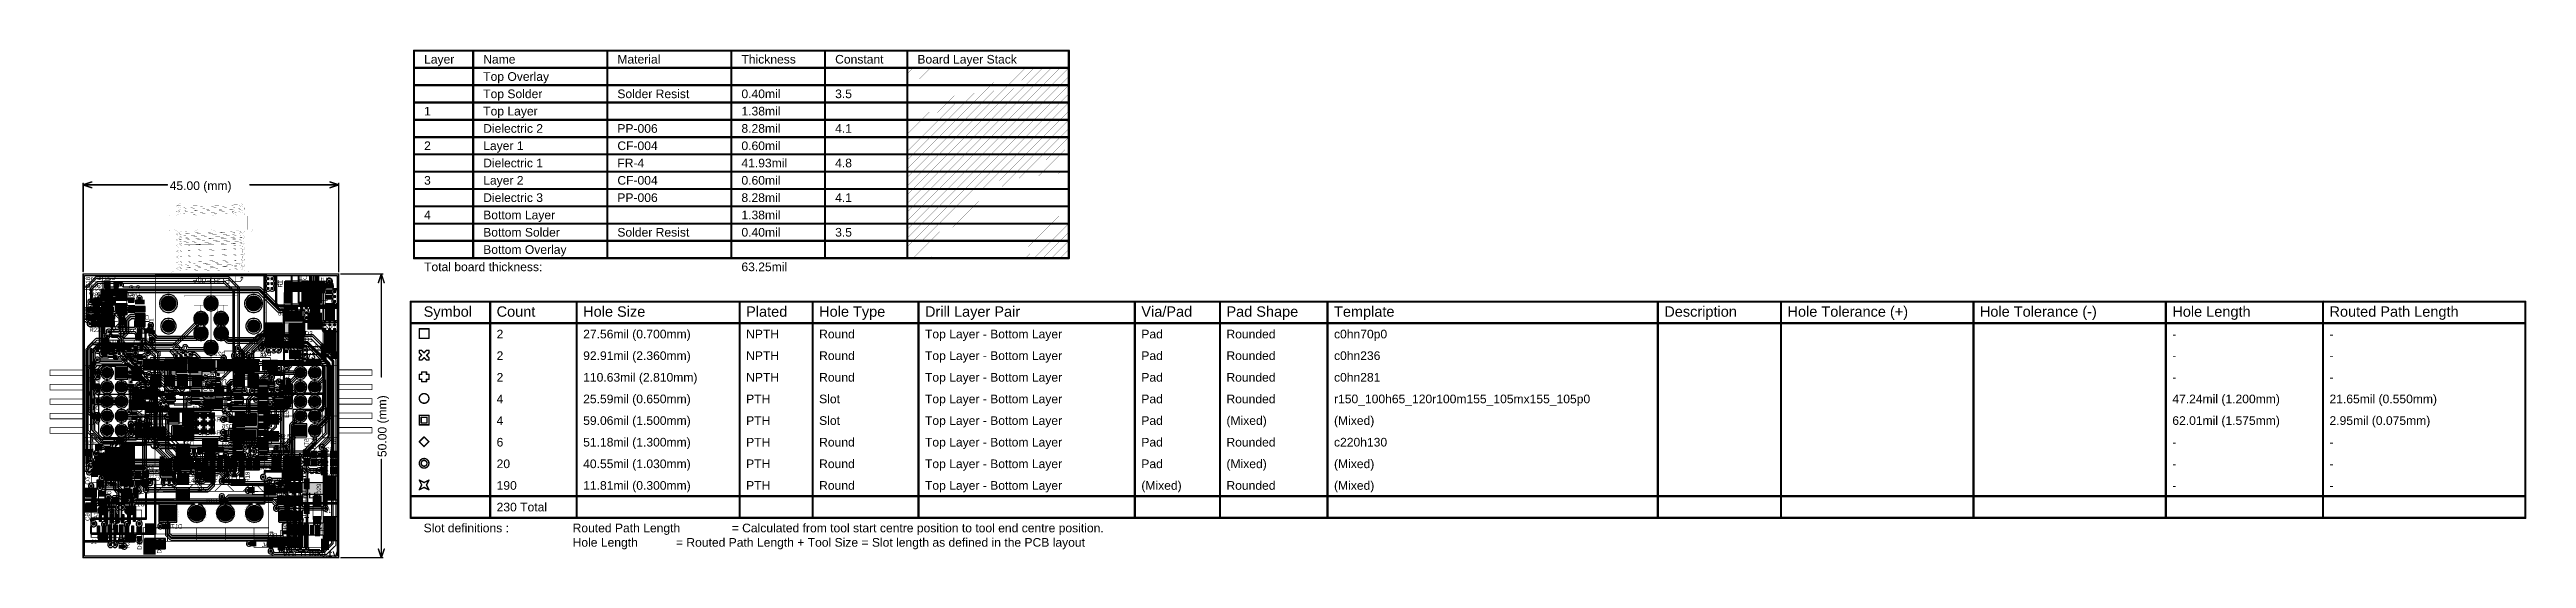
# Model space of a CAD drawing. Header units: inches. Extents: x -6 to 430, y 0 to 90.
import ezdxf

# ---------------------------------------------------------------- set-up
doc = ezdxf.new("R2010")
doc.units = ezdxf.units.IN
for name, color, linetype in [('Board_Outline', 56, 'Continuous'), ('Bottom Layer', 5, 'Continuous'), ('Bottom Overlay', 54, 'Continuous'), ('Bottom Paste', 16, 'Continuous'), ('Bottom Solder', 6, 'Continuous'), ('Drill Drawing', 1, 'Continuous'), ('Layer 1', 16, 'Continuous'), ('Layer 2', 76, 'Continuous'), ('Mechanical 1', 6, 'Continuous'), ('Mechanical 2', 216, 'Continuous'), ('Multi-Layer', 9, 'Continuous'), ('Pad Holes', 156, 'Continuous'), ('Top Layer', 1, 'Continuous'), ('Top Overlay', 2, 'Continuous'), ('Top Paste', 8, 'Continuous'), ('Top Solder', 216, 'Continuous'), ('Via Holes', 16, 'Continuous')]:
    doc.layers.add(name, color=color, linetype=linetype)
doc.styles.add('Arial', font='', dxfattribs={"height": 0.2})
doc.styles.add('Arial_Bold', font='', dxfattribs={"height": 0.2})
doc.styles.get('Arial').set_extended_font_data('Arial')
doc.styles.get('Arial_Bold').set_extended_font_data('Arial', bold=True)

msp = doc.modelspace()

# ---------------------------------------------------------------- texts
at = {"layer": 'Bottom Overlay', "text_generation_flag": 2}
for s, height, rotation, style, p in [('C21', 0.762, 270, 'Arial', (1.11, 46.17)), ('R23', 0.762, 270, 'Arial', (2.21, 46.14)), ('R19', 0.762, 270, 'Arial', (8.1, 46.08)), ('C19', 0.762, 270, 'Arial', (9.27, 46.08)), ('C3', 0.762, 270, 'Arial', (35.33, 37.94)), ('D20', 0.762, 270, 'Arial', (8.51, 34.18)), ('C22', 0.762, 270, 'Arial', (21.18, 29.33)), ('C23', 0.762, 270, 'Arial', (22.17, 29.3)), ('C24', 0.762, 270, 'Arial', (24.43, 30.19)), ('R38', 0.762, 360, 'Arial', (33.19, 31.41)), ('R39', 0.762, 270, 'Arial', (33.8, 29.46)), ('R35', 0.762, 270, 'Arial', (13.2, 27.78)), ('R26', 0.762, 270, 'Arial', (25.52, 28.49)), ('C25', 0.762, 360, 'Arial', (34.03, 25.98)), ('C26', 0.762, 270, 'Arial', (34.39, 25.14)), ('FB2', 0.762, 270, 'Arial', (35.46, 24.68)), ('D11', 0.762, 360, 'Arial', (2.96, 23.46)), ('D12', 0.635, 270, 'Arial', (8.42, 22.49)), ('R6', 0.762, 270, 'Arial', (9.75, 23.97)), ('R9', 0.762, 270, 'Arial', (10.74, 24)), ('R34', 0.762, 270, 'Arial', (11.83, 23.31)), ('D25', 0.762, 270, 'Arial', (20.93, 21.2)), ('R7', 0.762, 270, 'Arial', (3.53, 17.58)), ('C30', 0.762, 270, 'Arial', (34.82, 19.88)), ('C29', 0.762, 270, 'Arial', (35.89, 19.88)), ('C28', 0.762, 270, 'Arial', (36.52, 17.34)), ('R15', 0.762, 270, 'Arial', (38.96, 19.05)), ('R14', 0.762, 270, 'Arial', (40.26, 19.08)), ('Q2', 0.762, 270, 'Arial', (0.35, 12.9)), ('R11', 0.762, 270, 'Arial', (0.23, 15.04)), ('R30', 0.762, 270, 'Arial', (5.92, 12.79)), ('R29', 0.762, 270, 'Arial', (20.16, 11.68)), ('R40', 0.762, 270, 'Arial', (24, 15.26)), ('R33', 0.762, 270, 'Arial', (34.21, 12.21)), ('R32', 0.762, 270, 'Arial', (35.25, 12.16)), ('R10', 0.762, 270, 'Arial', (4.21, 9.81)), ('C9', 0.762, 270, 'Arial', (0.38, 6.49)), ('R27', 0.762, 270, 'Arial', (35.21, 5)), ('D5', 0.762, 270, 'Arial', (9.57, 1.39)), ('D4', 0.762, 270, 'Arial', (13.03, 0.73)), ('R28', 0.762, 360, 'Arial', (36.45, 1.03)), ('V1.0', 1.016, 360, 'Arial_Bold', (44.85, 0.14))]:
    msp.add_text(s, height=height, rotation=rotation, dxfattribs=dict(at, style=style)).set_placement(p)
at = {"layer": 'Bottom Overlay', "style": 'Arial', "text_generation_flag": 2}
for s, height, p in [('C20', 0.762, (5.74, 48.94)), ('L1', 0.762, (35.23, 48.12)), ('C1', 0.762, (39.44, 49.01)), ('U1', 0.762, (43.02, 48.61)), ('C5', 0.762, (35.68, 43.78)), ('D8', 0.762, (11.59, 41.94)), ('C6', 0.762, (35.67, 42.66)), ('C2', 0.762, (39.77, 41.8)), ('U2', 0.762, (43.96, 40.43)), ('L2', 0.762, (3.5, 36.64)), ('D19', 0.762, (13.75, 35.55)), ('D21', 0.762, (25.09, 35.53)), ('D23', 0.762, (33.14, 35.55)), ('C4', 0.762, (34.97, 36.09)), ('D16', 0.762, (2.96, 31.08)), ('R36', 0.762, (23.11, 31.59)), ('U8', 0.762, (32.38, 30.4)), ('C27', 0.762, (36.37, 31.64)), ('D15', 0.762, (2.93, 26.03)), ('D14', 0.762, (2.98, 28.57)), ('U7', 0.762, (20.65, 26)), ('FB1', 0.762, (22.73, 26.43)), ('R25', 0.762, (14.86, 24.5)), ('R37', 0.762, (21.64, 24.76)), ('R43', 0.762, (24.23, 21.71)), ('R41', 0.762, (24.23, 23.97)), ('D24', 0.762, (26.41, 25.09)), ('D26', 0.762, (26.41, 22.8)), ('Q1', 0.762, (2.44, 20.26)), ('D22', 0.762, (19.52, 19.83)), ('R42', 0.762, (20.77, 17.44)), ('R44', 0.711, (26.22, 19.65)), ('R20', 0.762, (44.12, 18.71)), ('R31', 0.762, (27.43, 15.03)), ('U10', 0.762, (29.98, 15.56)), ('FB3', 0.762, (32.97, 15.56)), ('D28', 0.762, (33.73, 12.9)), ('U12', 0.762, (44.59, 14.67)), ('U11', 0.762, (10.86, 9.06)), ('D18', 0.762, (23.66, 9.69)), ('D17', 0.762, (17.46, 5.17)), ('U9', 0.762, (43.95, 7.87)), ('D27', 0.762, (34.21, 3.55))]:
    msp.add_text(s, height=height, dxfattribs=at).set_placement(p)
at = {"layer": 'Drill Drawing', "style": 'Arial'}
for s, height, p in [('Symbol', 1.829, (59.95, 42.46)), ('Count', 1.829, (72.8, 42.46)), ('Hole Size', 1.829, (88.04, 42.46)), ('Plated', 1.829, (116.73, 42.46)), ('Hole Type', 1.829, (129.58, 42.46)), ('Drill Layer Pair', 1.8288, (148.22, 42.46)), ('Via/Pad', 1.829, (186.31, 42.46)), ('Pad Shape', 1.829, (201.29, 42.46)), ('Template', 1.829, (220.23, 42.46)), ('Description', 1.8288, (278.38, 42.46)), ('Hole Tolerance (+)', 1.8288, (300.07, 42.46)), ('Hole Tolerance (-)', 1.8288, (333.94, 42.46)), ('Hole Length', 1.8288, (367.82, 42.46)), ('Routed Path Length', 1.8288, (395.49, 42.46)), ('2', 1.52, (72.8, 38.65)), ('27.56mil (0.700mm)', 1.524, (88.04, 38.65)), ('NPTH', 1.524, (116.73, 38.65)), ('Round', 1.524, (129.58, 38.65)), ('Top Layer - Bottom Layer', 1.524, (148.22, 38.65)), ('Pad', 1.524, (186.31, 38.65)), ('Rounded', 1.524, (201.29, 38.65)), ('c0hn70p0', 1.524, (220.23, 38.65)), ('-', 1.52, (367.82, 38.65)), ('-', 1.52, (395.49, 38.65)), ('2', 1.52, (72.8, 34.84)), ('92.91mil (2.360mm)', 1.524, (88.04, 34.84)), ('NPTH', 1.524, (116.73, 34.84)), ('Round', 1.524, (129.58, 34.84)), ('Top Layer - Bottom Layer', 1.524, (148.22, 34.84)), ('Pad', 1.524, (186.31, 34.84)), ('Rounded', 1.524, (201.29, 34.84)), ('c0hn236', 1.524, (220.23, 34.84)), ('-', 1.52, (367.82, 34.84)), ('-', 1.52, (395.49, 34.84)), ('2', 1.52, (72.8, 31.03)), ('110.63mil (2.810mm)', 1.524, (88.04, 31.03)), ('NPTH', 1.524, (116.73, 31.03)), ('Round', 1.524, (129.58, 31.03)), ('Top Layer - Bottom Layer', 1.524, (148.22, 31.03)), ('Pad', 1.524, (186.31, 31.03)), ('Rounded', 1.524, (201.29, 31.03)), ('c0hn281', 1.524, (220.23, 31.03)), ('-', 1.52, (367.82, 31.03)), ('-', 1.52, (395.49, 31.03)), ('4', 1.52, (72.8, 27.22)), ('25.59mil (0.650mm)', 1.524, (88.04, 27.22)), ('PTH', 1.524, (116.73, 27.22)), ('Slot', 1.524, (129.58, 27.22)), ('Top Layer - Bottom Layer', 1.524, (148.22, 27.22)), ('Pad', 1.524, (186.31, 27.22)), ('Rounded', 1.524, (201.29, 27.22)), ('r150_100h65_120r100m155_105mx155_105p0', 1.524, (220.23, 27.22)), ('47.24mil (1.200mm)', 1.524, (367.82, 27.22)), ('21.65mil (0.550mm)', 1.524, (395.49, 27.22)), ('4', 1.52, (72.8, 23.41)), ('59.06mil (1.500mm)', 1.524, (88.04, 23.41)), ('PTH', 1.524, (116.73, 23.41)), ('Slot', 1.524, (129.58, 23.41)), ('Top Layer - Bottom Layer', 1.524, (148.22, 23.41)), ('Pad', 1.524, (186.31, 23.41)), ('(Mixed)', 1.524, (201.29, 23.41)), ('(Mixed)', 1.524, (220.23, 23.41)), ('62.01mil (1.575mm)', 1.524, (367.82, 23.41)), ('2.95mil (0.075mm)', 1.524, (395.49, 23.41)), ('6', 1.52, (72.8, 19.6)), ('51.18mil (1.300mm)', 1.524, (88.04, 19.6)), ('PTH', 1.524, (116.73, 19.6)), ('Round', 1.524, (129.58, 19.6)), ('Top Layer - Bottom Layer', 1.524, (148.22, 19.6)), ('Pad', 1.524, (186.31, 19.6)), ('Rounded', 1.524, (201.29, 19.6)), ('c220h130', 1.524, (220.23, 19.6)), ('-', 1.52, (367.82, 19.6)), ('-', 1.52, (395.49, 19.6)), ('20', 1.524, (72.8, 15.79)), ('190', 1.524, (72.8, 11.98)), ('40.55mil (1.030mm)', 1.524, (88.04, 15.79)), ('11.81mil (0.300mm)', 1.524, (88.04, 11.98)), ('PTH', 1.524, (116.73, 15.79)), ('PTH', 1.524, (116.73, 11.98)), ('Round', 1.524, (129.58, 15.79)), ('Round', 1.524, (129.58, 11.98)), ('Top Layer - Bottom Layer', 1.524, (148.22, 15.79)), ('Top Layer - Bottom Layer', 1.524, (148.22, 11.98)), ('(Mixed)', 1.524, (186.31, 11.98)), ('Pad', 1.524, (186.31, 15.79)), ('(Mixed)', 1.524, (201.29, 15.79)), ('Rounded', 1.524, (201.29, 11.98)), ('(Mixed)', 1.524, (220.23, 15.79)), ('(Mixed)', 1.524, (220.23, 11.98)), ('-', 1.52, (367.82, 15.79)), ('-', 1.52, (395.49, 15.79)), ('230 Total', 1.524, (72.8, 8.17)), ('-', 1.52, (367.82, 11.98)), ('-', 1.52, (395.49, 11.98)), ('Slot definitions :', 1.524, (59.95, 4.49)), ('Routed Path Length', 1.524, (86.18, 4.49)), ('= Calculated from tool start centre position to tool end centre position.', 1.524, (114.19, 4.49)), ('Hole Length', 1.524, (86.18, 1.95)), (' = Routed Path Length + Tool Size = Slot length as defined in the PCB layout', 1.524, (103.78, 1.95))]:
    msp.add_text(s, height=height, dxfattribs=at).set_placement(p)
at = {"layer": 'Mechanical 1', "style": 'Arial'}
msp.add_text('45.00 (mm)', height=1.524, dxfattribs=at).set_placement((15.24, 64.79))
msp.add_text('50.00 (mm)', height=1.524, rotation=90, dxfattribs=at).set_placement((53.41, 17.74))
at = {"layer": 'Mechanical 2', "style": 'Arial'}
for s, height, p in [('Layer', 1.524, (60.03, 87.06)), ('Name', 1.524, (70.44, 87.06)), ('Material', 1.524, (94.06, 87.06)), ('Thickness', 1.524, (115.9, 87.06)), ('Constant', 1.524, (132.4, 87.06)), ('Board Layer Stack', 1.524, (146.88, 87.06)), ('Top Overlay', 1.524, (70.44, 84.02)), ('1', 1.52, (60.03, 77.92)), ('Top Solder', 1.524, (70.44, 80.97)), ('Top Layer', 1.524, (70.44, 77.92)), ('Solder Resist', 1.524, (94.06, 80.97)), ('0.40mil', 1.524, (115.9, 80.97)), ('1.38mil', 1.524, (115.9, 77.92)), ('3.5', 1.524, (132.4, 80.97)), ('Dielectric 2', 1.524, (70.44, 74.87)), ('PP-006', 1.524, (94.06, 74.87)), ('8.28mil', 1.524, (115.9, 74.87)), ('4.1', 1.524, (132.4, 74.87)), ('2', 1.52, (60.03, 71.82)), ('Layer 1', 1.524, (70.44, 71.82)), ('Dielectric 1', 1.524, (70.44, 68.78)), ('CF-004', 1.524, (94.06, 71.82)), ('FR-4', 1.524, (94.06, 68.78)), ('41.93mil', 1.524, (115.9, 68.78)), ('0.60mil', 1.524, (115.9, 71.82)), ('4.8', 1.524, (132.4, 68.78)), ('3', 1.52, (60.03, 65.73)), ('Layer 2', 1.524, (70.44, 65.73)), ('CF-004', 1.524, (94.06, 65.73)), ('0.60mil', 1.524, (115.9, 65.73)), ('4', 1.52, (60.03, 59.63)), ('Dielectric 3', 1.524, (70.44, 62.68)), ('Bottom Layer', 1.524, (70.44, 59.63)), ('PP-006', 1.524, (94.06, 62.68)), ('8.28mil', 1.524, (115.9, 62.68)), ('1.38mil', 1.524, (115.9, 59.63)), ('4.1', 1.524, (132.4, 62.68)), ('Bottom Solder', 1.524, (70.44, 56.58)), ('Solder Resist', 1.524, (94.06, 56.58)), ('0.40mil', 1.524, (115.9, 56.58)), ('3.5', 1.524, (132.4, 56.58)), ('Bottom Overlay', 1.524, (70.44, 53.54)), ('Total board thickness:', 1.524, (60.03, 50.49)), ('63.25mil', 1.524, (115.9, 50.49))]:
    msp.add_text(s, height=height, dxfattribs=at).set_placement(p)
at = {"layer": 'Top Overlay'}
for s, height, rotation, style, p in [('C18', 0.762, 90, 'Arial', (1.24, 47.53)), ('C17', 0.762, 90, 'Arial', (2.23, 47.53)), ('C16', 0.762, 90, 'Arial', (3.22, 47.53)), ('PCB Edge', 1, 180, 'Arial', (25.85, 49.28)), ('F1', 0.762, 90, 'Arial', (35.1, 47.62)), ('D2', 0.762, 90, 'Arial', (43.63, 47.34)), ('C11', 0.762, 90, 'Arial', (4.14, 37.47)), ('SB1', 0.762, 90, 'Arial', (12.39, 40.17)), ('3V3', 1.016, 360, 'Arial_Bold', (38.41, 35.06)), ('D9', 0.762, 90, 'Arial', (8.86, 33.29)), ('R13', 0.762, 90, 'Arial', (10.33, 31.96)), ('U4', 0.762, 90, 'Arial', (12.32, 32.99)), ('D10', 0.762, 90, 'Arial', (8.86, 26.75)), ('RX', 1.016, 90, 'Arial_Bold', (11.87, 24.25)), ('D13', 0.762, 90, 'Arial', (8.81, 23.8)), ('TX', 1.016, 90, 'Arial_Bold', (10.43, 24.25)), ('NMEA', 1.016, 360, 'Arial_Bold', (37.89, 17.57)), ('C13', 0.762, 90, 'Arial', (12.44, 13.42)), ('C12', 0.762, 90, 'Arial', (13.48, 13.47)), ('R17', 0.762, 90, 'Arial', (23.64, 13.24)), ('R16', 0.762, 90, 'Arial', (24.66, 13.24)), ('R18', 0.762, 90, 'Arial', (29.31, 13.21)), ('POWER', 1.016, 360, 'Arial_Bold', (37.89, 16.16)), ('FAULT', 1.016, 360, 'Arial_Bold', (37.89, 14.74)), ('R2', 0.762, 90, 'Arial', (2.28, 11.04)), ('R8', 0.762, 90, 'Arial', (10.69, 11.22)), ('R5', 0.762, 90, 'Arial', (11.63, 11.19)), ('C15', 0.762, 90, 'Arial', (35.3, 9.56)), ('ENABLE', 1.016, 360, 'Arial_Bold', (35.68, 10.48)), ('D29', 0.762, 90, 'Arial', (41.88, 11.12)), ('A1', 0.7, 90, 'Arial', (2.57, 6.86)), ('BOOT', 1.016, 360, 'Arial_Bold', (35.69, 6.18)), ('R3', 0.762, 90, 'Arial', (8.18, 1.67)), ('J4', 0.762, 360, 'Arial', (31.49, 1.87)), ('VOLTLINK', 1.016, 360, 'Arial_Bold', (35.1, 0.18))]:
    msp.add_text(s, height=height, rotation=rotation, dxfattribs=dict(at, style=style)).set_placement(p)
at = {"layer": 'Top Overlay', "style": 'Arial'}
for s, p in [('R24', (1.57, 45.84)), ('U6', (7.82, 45.99)), ('R22', (1.11, 39.77)), ('R21', (7.67, 39.57)), ('D3', (39.06, 39.16)), ('U5', (5.13, 37.47)), ('C10', (8.85, 37.56)), ('J3', (31.16, 35.34)), ('D1', (39.06, 38.09)), ('R1', (40.78, 36.77)), ('J7', (0.07, 19.85)), ('U3', (1.6, 18.43)), ('J6', (43.51, 20.06)), ('C7', (5.76, 12.49)), ('R4', (11.12, 15.56)), ('C14', (17.64, 13.25)), ('R12', (17.64, 14.24)), ('D6', (2.64, 9.72)), ('C8', (5.61, 11.37)), ('D7', (9.24, 9.72)), ('J2', (42.24, 5.02)), ('J1', (1.34, 2.43))]:
    msp.add_text(s, height=0.762, dxfattribs=at).set_placement(p)

# ---------------------------------------------------------------- hatches: boundary and pattern name
at = {"layer": 'Bottom Layer'}
for points in [[(3.83, 46.02), (4.59, 46.02), (4.59, 48.53), (3.83, 48.53)], [(3.83, 47.63), (3.83, 48.52), (4.59, 48.52), (4.59, 47.63)], [(5.36, 47.63), (5.36, 48.52), (6.12, 48.52), (6.12, 47.63)], [(36.64, 44.98), (35.54, 44.98), (35.54, 48.68), (36.64, 48.68)], [(39.64, 44.98), (38.54, 44.98), (38.54, 48.68), (39.64, 48.68)], [(40.37, 49.41), (40.37, 48.77), (39.91, 48.77), (39.91, 49.41)], [(41.44, 47.48), (40.44, 47.48), (40.44, 48.08), (41.44, 48.08)], [(41.31, 49.41), (41.31, 48.77), (40.85, 48.77), (40.85, 49.41)], [(43.84, 47.48), (42.84, 47.48), (42.84, 48.08), (43.84, 48.08)], [(2.83, 44.98), (1.94, 44.98), (1.94, 45.74), (2.83, 45.74)], [(2.83, 43.45), (1.94, 43.45), (1.94, 44.21), (2.83, 44.21)], [(3.3, 45.58), (3.3, 47.11), (5.08, 47.11), (5.08, 45.58)], [(3.3, 43.04), (3.3, 44.57), (5.08, 44.57), (5.08, 43.04)], [(3.83, 46.02), (7.11, 46.02), (7.11, 46.63), (3.83, 46.63)], [(7.59, 47.11), (7.59, 45.58), (5.81, 45.58), (5.81, 47.11)], [(7.59, 44.57), (7.59, 43.04), (5.81, 43.04), (5.81, 44.57)], [(8.01, 45.71), (8.9, 45.71), (8.9, 44.95), (8.01, 44.95)], [(8.01, 44.19), (8.9, 44.19), (8.9, 43.43), (8.01, 43.43)], [(36.04, 43.69), (36.04, 44.33), (36.5, 44.33), (36.5, 43.69)], [(36.98, 43.69), (36.98, 44.33), (37.44, 44.33), (37.44, 43.69)], [(40.13, 44.72), (41.65, 44.72), (41.65, 41.93), (40.13, 41.93)], [(41.44, 46.53), (40.44, 46.53), (40.44, 47.13), (41.44, 47.13)], [(41.44, 45.58), (40.44, 45.58), (40.44, 46.18), (41.44, 46.18)], [(42.67, 44.72), (44.19, 44.72), (44.19, 41.93), (42.67, 41.93)], [(43.84, 46.53), (42.84, 46.53), (42.84, 47.13), (43.84, 47.13)], [(43.84, 45.58), (42.84, 45.58), (42.84, 46.18), (43.84, 46.18)], [(3.76, 42.39), (4.66, 42.39), (4.66, 40.99), (3.76, 40.99)], [(6.26, 42.39), (7.16, 42.39), (7.16, 40.99), (6.26, 40.99)], [(9.38, 40.61), (9.38, 41.43), (10.3, 41.43), (10.3, 40.61)], [(9.38, 38.71), (9.38, 39.53), (10.3, 39.53), (10.3, 38.71)], [(11.38, 39.66), (11.38, 40.48), (12.3, 40.48), (12.3, 39.66)], [(32.13, 39.79), (32.13, 41.32), (34.92, 41.32), (34.92, 39.79)], [(36.04, 42.55), (36.04, 43.18), (36.5, 43.18), (36.5, 42.55)], [(36.36, 39.68), (36.36, 41.18), (38.36, 41.18), (38.36, 39.68)], [(36.98, 42.55), (36.98, 43.18), (37.44, 43.18), (37.44, 42.55)], [(42.46, 36.23), (42.46, 40.03), (44.46, 40.03), (44.46, 36.23)], [(3.76, 37.83), (4.66, 37.83), (4.66, 36.43), (3.76, 36.43)], [(6.26, 37.83), (7.16, 37.83), (7.16, 36.43), (6.26, 36.43)], [(32.13, 37.25), (32.13, 38.78), (34.92, 38.78), (34.92, 37.25)], [(35.32, 37.6), (35.95, 37.6), (35.95, 37.14), (35.32, 37.14)], [(35.32, 36.66), (35.95, 36.66), (35.95, 36.2), (35.32, 36.2)], [(36.36, 37.38), (36.36, 38.88), (38.36, 38.88), (38.36, 37.38)], [(36.36, 35.08), (36.36, 36.58), (38.36, 36.58), (38.36, 35.08)], [(1.64, 32.98), (2.04, 32.98), (2.04, 32.28), (1.64, 32.28)], [(2.29, 32.98), (2.69, 32.98), (2.69, 32.28), (2.29, 32.28)], [(7.7, 33.56), (7.7, 31.66), (5.8, 31.66), (5.8, 33.56)], [(8.57, 31.24), (8.57, 33.74), (10.27, 33.74), (10.27, 31.24)], [(13.14, 33.08), (10.64, 33.08), (10.64, 34.78), (13.14, 34.78)], [(13.56, 30.29), (12.04, 30.29), (12.04, 32.07), (13.56, 32.07)], [(14.5, 29.25), (16.18, 29.25), (16.18, 34.82), (14.5, 34.82)], [(16.1, 30.29), (14.58, 30.29), (14.58, 32.07), (16.1, 32.07)], [(17.14, 33.08), (14.64, 33.08), (14.64, 34.78), (17.14, 34.78)], [(18.18, 30.29), (16.66, 30.29), (16.66, 32.07), (18.18, 32.07)], [(20.8, 34.76), (19, 34.76), (19, 29.25), (20.8, 29.25)], [(20.72, 30.29), (19.2, 30.29), (19.2, 32.07), (20.72, 32.07)], [(19.62, 34.78), (22.12, 34.78), (22.12, 33.08), (19.62, 33.08)], [(22.68, 30.85), (22.68, 30.22), (24.09, 30.22), (24.09, 30.85)], [(24.1, 30.83), (23.42, 30.83), (23.42, 28.88), (24.1, 28.88)], [(23.45, 31.72), (24.09, 31.72), (24.09, 31.26), (23.45, 31.26)], [(23.45, 30.78), (24.09, 30.78), (24.09, 30.32), (23.45, 30.32)], [(23.62, 34.78), (26.12, 34.78), (26.12, 33.08), (23.62, 33.08)], [(26.62, 30.29), (28.17, 30.29), (28.17, 34.79), (26.62, 34.79)], [(26.64, 32.07), (28.17, 32.07), (28.17, 30.29), (26.64, 30.29)], [(27.38, 32.96), (30.15, 32.96), (30.15, 34.69), (27.38, 34.69)], [(27.63, 34.78), (30.13, 34.78), (30.13, 33.08), (27.63, 33.08)], [(29.18, 32.07), (30.71, 32.07), (30.71, 30.29), (29.18, 30.29)], [(31.63, 34.78), (34.13, 34.78), (34.13, 33.08), (31.63, 33.08)], [(32.88, 30.93), (33.51, 30.93), (33.51, 30.47), (32.88, 30.47)], [(34.87, 30.66), (34.87, 31.3), (35.33, 31.3), (35.33, 30.66)], [(35.71, 29.48), (36.34, 29.48), (36.34, 31.36), (35.71, 31.36)], [(35.81, 30.66), (35.81, 31.3), (36.27, 31.3), (36.27, 30.66)], [(1.64, 30.42), (2.04, 30.42), (2.04, 29.72), (1.64, 29.72)], [(1.64, 27.9), (2.04, 27.9), (2.04, 27.2), (1.64, 27.2)], [(2.26, 27.17), (7.29, 27.17), (7.29, 27.93), (2.26, 27.93)], [(2.29, 30.42), (2.69, 30.42), (2.69, 29.72), (2.29, 29.72)], [(2.29, 27.9), (2.69, 27.9), (2.69, 27.2), (2.29, 27.2)], [(8.48, 27.25), (10.31, 27.25), (10.31, 29.74), (8.48, 29.74)], [(8.48, 27.88), (12.9, 27.88), (12.9, 29.74), (8.48, 29.74)], [(8.57, 27.24), (8.57, 29.74), (10.27, 29.74), (10.27, 27.24)], [(11.1, 25.49), (12.9, 25.49), (12.9, 27.58), (11.1, 27.58)], [(12.9, 29.76), (12.9, 28.24), (11.12, 28.24), (11.12, 29.76)], [(12.9, 27.22), (12.9, 25.7), (11.12, 25.7), (11.12, 27.22)], [(13.89, 26.55), (13.89, 25.91), (13.43, 25.91), (13.43, 26.55)], [(14.83, 26.55), (14.83, 25.91), (14.37, 25.91), (14.37, 26.55)], [(14.4, 26), (14.8, 26), (14.8, 26.94), (14.4, 26.94)], [(14.5, 29.25), (16.07, 29.25), (16.07, 29.58), (14.5, 29.58)], [(14.62, 29.57), (16.07, 29.57), (16.07, 29.27), (14.62, 29.27)], [(14.62, 29.07), (16.07, 29.07), (16.07, 28.77), (14.62, 28.77)], [(14.62, 28.57), (16.07, 28.57), (16.07, 28.27), (14.62, 28.27)], [(14.62, 28.07), (16.07, 28.07), (16.07, 27.77), (14.62, 27.77)], [(14.62, 27.57), (16.07, 27.57), (16.07, 27.27), (14.62, 27.27)], [(20.59, 29.58), (19.01, 29.58), (19.01, 29.25), (20.59, 29.25)], [(19.02, 29.57), (20.47, 29.57), (20.47, 29.27), (19.02, 29.27)], [(19.02, 29.07), (20.47, 29.07), (20.47, 28.77), (19.02, 28.77)], [(19.02, 28.57), (20.47, 28.57), (20.47, 28.27), (19.02, 28.27)], [(19.02, 28.07), (20.47, 28.07), (20.47, 27.77), (19.02, 27.77)], [(19.02, 27.57), (20.47, 27.57), (20.47, 27.27), (19.02, 27.27)], [(21.29, 28.97), (21.93, 28.97), (21.93, 28.52), (21.29, 28.52)], [(21.29, 28.03), (21.93, 28.03), (21.93, 27.58), (21.29, 27.58)], [(21.31, 26.2), (24.63, 26.2), (24.63, 28.11), (21.31, 28.11)], [(22.26, 28.97), (22.89, 28.97), (22.89, 28.52), (22.26, 28.52)], [(22.26, 28.03), (22.89, 28.03), (22.89, 27.58), (22.26, 27.58)], [(23.29, 28.82), (23.29, 30.02), (24.61, 30.02), (24.61, 28.82)], [(23.29, 26.82), (23.29, 28.02), (24.61, 28.02), (24.61, 26.82)], [(26.02, 27.68), (25.38, 27.68), (25.38, 28.14), (26.02, 28.14)], [(26.02, 26.74), (25.38, 26.74), (25.38, 27.2), (26.02, 27.2)], [(26.61, 29.57), (28.06, 29.57), (28.06, 29.27), (26.61, 29.27)], [(26.61, 29.07), (28.06, 29.07), (28.06, 28.77), (26.61, 28.77)], [(26.61, 28.57), (28.06, 28.57), (28.06, 28.27), (26.61, 28.27)], [(26.61, 28.07), (28.06, 28.07), (28.06, 27.77), (26.61, 27.77)], [(26.61, 27.57), (28.06, 27.57), (28.06, 27.27), (26.61, 27.27)], [(31.01, 29.57), (32.46, 29.57), (32.46, 29.27), (31.01, 29.27)], [(31.01, 29.07), (32.46, 29.07), (32.46, 28.77), (31.01, 28.77)], [(31.01, 28.57), (32.46, 28.57), (32.46, 28.27), (31.01, 28.27)], [(31.01, 28.07), (32.46, 28.07), (32.46, 27.77), (31.01, 27.77)], [(31.01, 27.57), (32.46, 27.57), (32.46, 27.27), (31.01, 27.27)], [(32.88, 29.99), (33.51, 29.99), (33.51, 29.53), (32.88, 29.53)], [(33.46, 28.97), (34.09, 28.97), (34.09, 28.52), (33.46, 28.52)], [(33.46, 28.03), (34.09, 28.03), (34.09, 27.58), (33.46, 27.58)], [(33.47, 26.48), (36.67, 26.48), (36.67, 28.11), (33.47, 28.11)], [(34.43, 28.97), (35.06, 28.97), (35.06, 28.52), (34.43, 28.52)], [(34.43, 28.03), (35.06, 28.03), (35.06, 27.58), (34.43, 27.58)], [(36.34, 29.43), (36.34, 30.14), (34.72, 30.14), (34.72, 29.43)], [(35.33, 26.48), (36.67, 26.48), (36.67, 28.59), (35.33, 28.59)], [(35.35, 29.2), (35.35, 30.4), (36.67, 30.4), (36.67, 29.2)], [(35.35, 27.2), (35.35, 28.4), (36.67, 28.4), (36.67, 27.2)], [(1.64, 25.34), (2.04, 25.34), (2.04, 24.64), (1.64, 24.64)], [(2.29, 25.34), (2.69, 25.34), (2.69, 24.64), (2.29, 24.64)], [(9.36, 25.66), (9.36, 25.26), (8.66, 25.26), (8.66, 25.66)], [(9.36, 25.01), (9.36, 24.61), (8.66, 24.61), (8.66, 25.01)], [(9.36, 23.64), (10.25, 23.64), (10.25, 22.88), (9.36, 22.88)], [(9.36, 22.12), (10.25, 22.12), (10.25, 21.35), (9.36, 21.35)], [(10.58, 23.64), (11.46, 23.64), (11.46, 22.88), (10.58, 22.88)], [(10.58, 22.12), (11.46, 22.12), (11.46, 21.35), (10.58, 21.35)], [(14.39, 21.37), (11.89, 21.37), (11.89, 23.07), (14.39, 23.07)], [(15.14, 23.79), (16.74, 23.79), (16.74, 25.82), (15.14, 25.82)], [(16.71, 23.97), (15.19, 23.97), (15.19, 25.75), (16.71, 25.75)], [(15.74, 21.28), (19.33, 21.28), (19.33, 23.06), (15.74, 23.06)], [(18.39, 21.37), (15.89, 21.37), (15.89, 23.07), (18.39, 23.07)], [(17.65, 22.06), (19.33, 22.06), (19.33, 26.1), (17.65, 26.1)], [(19.25, 23.97), (17.73, 23.97), (17.73, 25.75), (19.25, 25.75)], [(25.37, 24.69), (25.37, 24.06), (24.91, 24.06), (24.91, 24.69)], [(25.37, 22.38), (25.37, 21.75), (24.91, 21.75), (24.91, 22.38)], [(25.8, 20.46), (30.45, 20.46), (30.45, 22.6), (25.8, 22.6)], [(25.83, 24.05), (29.82, 24.05), (29.82, 24.73), (25.83, 24.73)], [(26.31, 24.69), (26.31, 24.06), (25.85, 24.06), (25.85, 24.69)], [(26.31, 22.38), (26.31, 21.75), (25.85, 21.75), (25.85, 22.38)], [(26.57, 19.02), (28.06, 19.02), (28.06, 22.6), (26.57, 22.6)], [(27.86, 25.25), (30.36, 25.25), (30.36, 23.55), (27.86, 23.55)], [(27.86, 22.25), (30.36, 22.25), (30.36, 20.55), (27.86, 20.55)], [(31.86, 25.25), (34.36, 25.25), (34.36, 23.55), (31.86, 23.55)], [(31.86, 22.25), (34.36, 22.25), (34.36, 20.55), (31.86, 20.55)], [(37.3, 21.5), (37.3, 23.4), (39.2, 23.4), (39.2, 21.5)], [(1.3, 18.83), (1.3, 18.01), (0.38, 18.01), (0.38, 18.83)], [(3.3, 19.78), (3.3, 18.96), (2.38, 18.96), (2.38, 19.78)], [(3.3, 17.88), (3.3, 17.06), (2.38, 17.06), (2.38, 17.88)], [(6.67, 17.96), (6.67, 19.76), (8.67, 19.76), (8.67, 17.96)], [(6.68, 15.38), (8.89, 15.38), (8.89, 20.08), (6.68, 20.08)], [(15.8, 15.38), (18.97, 15.38), (18.97, 17.47), (15.8, 17.47)], [(18.57, 19.76), (18.57, 17.96), (16.57, 17.96), (16.57, 19.76)], [(19.81, 19.16), (19.81, 18.52), (19.35, 18.52), (19.35, 19.16)], [(20.75, 19.16), (20.75, 18.52), (20.29, 18.52), (20.29, 19.16)], [(20.29, 18.53), (24.69, 18.53), (24.69, 19.14), (20.29, 19.14)], [(23.22, 19.83), (23.22, 17.33), (21.52, 17.33), (21.52, 19.83)], [(24, 17.59), (25.42, 17.59), (25.42, 18.13), (24, 18.13)], [(24.65, 18.56), (24.01, 18.56), (24.01, 19.02), (24.65, 19.02)], [(24.65, 17.62), (24.01, 17.62), (24.01, 18.08), (24.65, 18.08)], [(24.81, 18.13), (25.42, 18.13), (25.42, 18.41), (24.81, 18.41)], [(24.9, 20.74), (24.9, 21.38), (25.35, 21.38), (25.35, 20.74)], [(25.84, 20.74), (25.84, 21.38), (26.29, 21.38), (26.29, 20.74)], [(26.61, 19.33), (28.06, 19.33), (28.06, 19.03), (26.61, 19.03)], [(26.61, 18.83), (28.06, 18.83), (28.06, 18.53), (26.61, 18.53)], [(26.61, 18.33), (28.06, 18.33), (28.06, 18.03), (26.61, 18.03)], [(26.61, 17.83), (28.06, 17.83), (28.06, 17.53), (26.61, 17.53)], [(31.01, 19.33), (32.46, 19.33), (32.46, 19.03), (31.01, 19.03)], [(31.01, 18.83), (32.46, 18.83), (32.46, 18.53), (31.01, 18.53)], [(31.01, 18.33), (32.46, 18.33), (32.46, 18.03), (31.01, 18.03)], [(31.01, 17.83), (32.46, 17.83), (32.46, 17.53), (31.01, 17.53)], [(33.19, 15.79), (34.97, 15.79), (34.97, 17.9), (33.19, 17.9)], [(33.28, 18.84), (33.92, 18.84), (33.92, 18.38), (33.28, 18.38)], [(33.28, 17.9), (33.92, 17.9), (33.92, 17.44), (33.28, 17.44)], [(34.25, 18.84), (34.88, 18.84), (34.88, 18.38), (34.25, 18.38)], [(34.25, 17.9), (34.88, 17.9), (34.88, 17.44), (34.25, 17.44)], [(35.2, 13.83), (38.5, 13.83), (38.5, 17.9), (35.2, 17.9)], [(35.52, 18.84), (36.15, 18.84), (36.15, 18.38), (35.52, 18.38)], [(35.52, 17.9), (36.15, 17.9), (36.15, 17.44), (35.52, 17.44)], [(38.9, 18.76), (39.79, 18.76), (39.79, 18), (38.9, 18)], [(40.17, 18.74), (41.06, 18.74), (41.06, 17.98), (40.17, 17.98)], [(42.13, 18.44), (42.4, 18.44), (42.4, 18.07), (42.13, 18.07)], [(42.68, 18.44), (42.95, 18.44), (42.95, 18.07), (42.68, 18.07)], [(1.62, 15.49), (2.44, 15.49), (2.44, 14.57), (1.62, 14.57)], [(1.84, 15.9), (1.84, 16.54), (2.3, 16.54), (2.3, 15.9)], [(2.57, 13.49), (3.39, 13.49), (3.39, 12.57), (2.57, 12.57)], [(2.78, 15.9), (2.78, 16.54), (3.24, 16.54), (3.24, 15.9)], [(3.52, 15.49), (4.34, 15.49), (4.34, 14.57), (3.52, 14.57)], [(3.67, 17.2), (4.3, 17.2), (4.3, 16.74), (3.67, 16.74)], [(3.67, 16.26), (4.3, 16.26), (4.3, 15.8), (3.67, 15.8)], [(4.9, 13.83), (6.91, 13.83), (6.91, 14.29), (4.9, 14.29)], [(4.91, 14.29), (5.55, 14.29), (5.55, 13.83), (4.91, 13.83)], [(4.91, 13.35), (5.55, 13.35), (5.55, 12.9), (4.91, 12.9)], [(6.67, 15.42), (6.67, 17.22), (8.67, 17.22), (8.67, 15.42)], [(6.67, 12.88), (6.67, 14.68), (8.67, 14.68), (8.67, 12.88)], [(18.57, 17.22), (18.57, 15.42), (16.57, 15.42), (16.57, 17.22)], [(18.57, 14.68), (18.57, 12.88), (16.57, 12.88), (16.57, 14.68)], [(17.57, 15.61), (20.75, 15.61), (20.75, 16.32), (17.57, 16.32)], [(19.86, 13.99), (21.23, 13.99), (21.23, 14.83), (19.86, 14.83)], [(19.87, 16.35), (20.76, 16.35), (20.76, 15.59), (19.87, 15.59)], [(19.87, 14.83), (20.76, 14.83), (20.76, 14.06), (19.87, 14.06)], [(23.22, 15.83), (23.22, 13.33), (21.52, 13.33), (21.52, 15.83)], [(26.2, 16.74), (26.2, 16.11), (25.74, 16.11), (25.74, 16.74)], [(26.61, 17.33), (28.06, 17.33), (28.06, 17.03), (26.61, 17.03)], [(26.62, 16.1), (34.87, 16.1), (34.87, 16.76), (26.62, 16.76)], [(27.14, 16.74), (27.14, 16.11), (26.68, 16.11), (26.68, 16.74)], [(31.01, 17.33), (32.46, 17.33), (32.46, 17.03), (31.01, 17.03)], [(33.23, 17.11), (34.43, 17.11), (34.43, 15.79), (33.23, 15.79)], [(35.23, 17.11), (36.43, 17.11), (36.43, 15.79), (35.23, 15.79)], [(36.41, 13.84), (36.41, 15.34), (38.41, 15.34), (38.41, 13.84)], [(38.9, 17.24), (39.79, 17.24), (39.79, 16.48), (38.9, 16.48)], [(40.17, 17.21), (41.06, 17.21), (41.06, 16.45), (40.17, 16.45)], [(42.51, 10.39), (42.51, 14.19), (44.51, 14.19), (44.51, 10.39)], [(2.28, 12.18), (2.28, 10.66), (0.5, 10.66), (0.5, 12.18)], [(2.28, 9.64), (2.28, 8.12), (0.5, 8.12), (0.5, 9.64)], [(2.8, 11.6), (3.69, 11.6), (3.69, 10.84), (2.8, 10.84)], [(2.8, 10.08), (3.69, 10.08), (3.69, 9.31), (2.8, 9.31)], [(6.67, 10.34), (6.67, 12.14), (8.67, 12.14), (8.67, 10.34)], [(13.5, 9.25), (16.3, 9.25), (16.3, 6.45), (13.5, 6.45)], [(18.57, 12.14), (18.57, 10.34), (16.57, 10.34), (16.57, 12.14)], [(24.22, 10.37), (24.62, 10.37), (24.62, 9.67), (24.22, 9.67)], [(24.87, 10.37), (25.27, 10.37), (25.27, 9.67), (24.87, 9.67)], [(29.14, 11.45), (29.14, 12.35), (30.09, 12.35), (30.09, 11.45)], [(32.25, 11.37), (34.95, 11.37), (34.95, 12.39), (32.25, 12.39)], [(32.29, 11.45), (32.29, 12.35), (33.24, 12.35), (33.24, 11.45)], [(34.26, 9.24), (38.43, 9.24), (38.43, 10.99), (34.26, 10.99)], [(34.93, 11.37), (34.3, 11.37), (34.3, 11.83), (34.93, 11.83)], [(34.93, 10.43), (34.3, 10.43), (34.3, 10.89), (34.93, 10.89)], [(35.25, 11.37), (44.52, 11.37), (44.52, 13.02), (35.25, 13.02)], [(35.35, 11.83), (35.99, 11.83), (35.99, 11.37), (35.35, 11.37)], [(35.35, 10.89), (35.99, 10.89), (35.99, 10.43), (35.35, 10.43)], [(36.41, 11.54), (36.41, 13.04), (38.41, 13.04), (38.41, 11.54)], [(36.41, 9.24), (36.41, 10.74), (38.41, 10.74), (38.41, 9.24)], [(9.55, 4.31), (9.55, 4.91), (10.25, 4.91), (10.25, 4.31)], [(12.38, 5.98), (12.38, 4.58), (10.98, 4.58), (10.98, 5.98)], [(14.03, 5.9), (14.43, 5.9), (14.43, 5.2), (14.03, 5.2)], [(14.68, 5.9), (15.08, 5.9), (15.08, 5.2), (14.68, 5.2)], [(34.57, 6.44), (38.43, 6.44), (38.43, 8.25), (34.57, 8.25)], [(35.25, 4.23), (44.52, 4.23), (44.52, 5.88), (35.25, 5.88)], [(35.35, 4.67), (35.99, 4.67), (35.99, 4.21), (35.35, 4.21)], [(36.41, 6.67), (36.41, 8.17), (38.41, 8.17), (38.41, 6.67)], [(36.41, 4.37), (36.41, 5.87), (38.41, 5.87), (38.41, 4.37)], [(42.51, 3.22), (42.51, 7.02), (44.51, 7.02), (44.51, 3.22)], [(9.55, 3.11), (9.55, 3.71), (10.25, 3.71), (10.25, 3.11)], [(12.38, 3.18), (12.38, 1.78), (10.98, 1.78), (10.98, 3.18)], [(10.99, 1.74), (14.35, 1.74), (14.35, 3.24), (10.99, 3.24)], [(29.42, 2.11), (29.42, 3.01), (30.37, 3.01), (30.37, 2.11)], [(32.57, 2.11), (32.57, 3.01), (33.52, 3.01), (33.52, 2.11)], [(32.58, 2.28), (35.05, 2.28), (35.05, 2.94), (32.58, 2.94)], [(35.05, 2.93), (35.05, 2.29), (34.59, 2.29), (34.59, 2.93)], [(35.33, 2.07), (38.43, 2.07), (38.43, 3.75), (35.33, 3.75)], [(35.35, 3.73), (35.99, 3.73), (35.99, 3.27), (35.35, 3.27)], [(35.99, 2.93), (35.99, 2.29), (35.53, 2.29), (35.53, 2.93)], [(36.41, 2.07), (36.41, 3.57), (38.41, 3.57), (38.41, 2.07)]]:
    msp.add_hatch(color=5, dxfattribs=at).paths.add_polyline_path(points)
h = msp.add_hatch(color=5, dxfattribs=at)
edge = h.paths.add_edge_path()
edge.add_arc((6.63, 48.07), 0.3, 0, 360)
h = msp.add_hatch(color=5, dxfattribs=at)
edge = h.paths.add_edge_path()
edge.add_arc((32.53, 49.17), 0.3, 0, 360)
h = msp.add_hatch(color=5, dxfattribs=at)
edge = h.paths.add_edge_path()
edge.add_arc((32.53, 48.3), 0.3, 0, 360)
h = msp.add_hatch(color=5, dxfattribs=at)
edge = h.paths.add_edge_path()
edge.add_arc((33.27, 49.17), 0.3, 0, 360)
h = msp.add_hatch(color=5, dxfattribs=at)
edge = h.paths.add_edge_path()
edge.add_arc((33.27, 48.3), 0.3, 0, 360)
h = msp.add_hatch(color=5, dxfattribs=at)
edge = h.paths.add_edge_path()
edge.add_arc((43.33, 48.68), 0.3, 0, 360)
h = msp.add_hatch(color=5, dxfattribs=at)
edge = h.paths.add_edge_path()
edge.add_arc((1.32, 45.1), 0.3, 0, 360)
h = msp.add_hatch(color=5, dxfattribs=at)
edge = h.paths.add_edge_path()
edge.add_arc((1.34, 43.76), 0.3, 0, 360)
h = msp.add_hatch(color=5, dxfattribs=at)
edge = h.paths.add_edge_path()
edge.add_arc((9.93, 45.69), 0.3, 0, 360)
h = msp.add_hatch(color=5, dxfattribs=at)
edge = h.paths.add_edge_path()
edge.add_arc((22.53, 44.81), 1.1, 0, 360)
h = msp.add_hatch(color=5, dxfattribs=at)
edge = h.paths.add_edge_path()
edge.add_arc((32.53, 47.44), 0.3, 0, 360)
h = msp.add_hatch(color=5, dxfattribs=at)
edge = h.paths.add_edge_path()
edge.add_arc((33.27, 47.44), 0.3, 0, 360)
h = msp.add_hatch(color=5, dxfattribs=at)
edge = h.paths.add_edge_path()
edge.add_arc((37.59, 44.01), 0.3, 0, 360)
h = msp.add_hatch(color=5, dxfattribs=at)
edge = h.paths.add_edge_path()
edge.add_arc((38.45, 44.01), 0.3, 0, 360)
h = msp.add_hatch(color=5, dxfattribs=at)
edge = h.paths.add_edge_path()
edge.add_arc((39.32, 44.01), 0.3, 0, 360)
h = msp.add_hatch(color=5, dxfattribs=at)
edge = h.paths.add_edge_path()
edge.add_arc((44.27, 46.88), 0.3, 0, 360)
h = msp.add_hatch(color=5, dxfattribs=at)
edge = h.paths.add_edge_path()
edge.add_arc((44.27, 46.02), 0.3, 0, 360)
h = msp.add_hatch(color=5, dxfattribs=at)
edge = h.paths.add_edge_path()
edge.add_arc((44.27, 45.15), 0.3, 0, 360)
h = msp.add_hatch(color=5, dxfattribs=at)
edge = h.paths.add_edge_path()
edge.add_arc((1.19, 41.24), 0.3, 0, 360)
h = msp.add_hatch(color=5, dxfattribs=at)
edge = h.paths.add_edge_path()
edge.add_arc((2.44, 42.56), 0.3, 0, 360)
h = msp.add_hatch(color=5, dxfattribs=at)
edge = h.paths.add_edge_path()
edge.add_arc((4.21, 39.06), 0.3, 0, 360)
h = msp.add_hatch(color=5, dxfattribs=at)
edge = h.paths.add_edge_path()
edge.add_arc((4.54, 39.82), 0.3, 0, 360)
h = msp.add_hatch(color=5, dxfattribs=at)
edge = h.paths.add_edge_path()
edge.add_arc((11.91, 40.94), 0.3, 0, 360)
h = msp.add_hatch(color=5, dxfattribs=at)
edge = h.paths.add_edge_path()
edge.add_arc((20.76, 42.08), 1.1, 0, 360)
h = msp.add_hatch(color=5, dxfattribs=at)
edge = h.paths.add_edge_path()
edge.add_arc((20.76, 39.54), 1.1, 0, 360)
h = msp.add_hatch(color=5, dxfattribs=at)
edge = h.paths.add_edge_path()
edge.add_arc((24.3, 42.08), 1.1, 0, 360)
h = msp.add_hatch(color=5, dxfattribs=at)
edge = h.paths.add_edge_path()
edge.add_arc((24.3, 39.54), 1.1, 0, 360)
h = msp.add_hatch(color=5, dxfattribs=at)
edge = h.paths.add_edge_path()
edge.add_arc((39.32, 43.15), 0.3, 0, 360)
h = msp.add_hatch(color=5, dxfattribs=at)
edge = h.paths.add_edge_path()
edge.add_arc((39.32, 42.28), 0.3, 0, 360)
h = msp.add_hatch(color=5, dxfattribs=at)
edge = h.paths.add_edge_path()
edge.add_arc((42.54, 41.06), 0.3, 0, 360)
h = msp.add_hatch(color=5, dxfattribs=at)
edge = h.paths.add_edge_path()
edge.add_arc((42.54, 40.23), 0.3, 0, 360)
h = msp.add_hatch(color=5, dxfattribs=at)
edge = h.paths.add_edge_path()
edge.add_arc((43.41, 41.06), 0.3, 0, 360)
h = msp.add_hatch(color=5, dxfattribs=at)
edge = h.paths.add_edge_path()
edge.add_arc((43.41, 40.23), 0.3, 0, 360)
h = msp.add_hatch(color=5, dxfattribs=at)
edge = h.paths.add_edge_path()
edge.add_arc((44.27, 41.06), 0.3, 0, 360)
h = msp.add_hatch(color=5, dxfattribs=at)
edge = h.paths.add_edge_path()
edge.add_arc((44.27, 40.23), 0.3, 0, 360)
h = msp.add_hatch(color=5, dxfattribs=at)
edge = h.paths.add_edge_path()
edge.add_arc((2.51, 34.87), 0.3, 0, 360)
h = msp.add_hatch(color=5, dxfattribs=at)
edge = h.paths.add_edge_path()
edge.add_arc((2.54, 36.51), 0.3, 0, 360)
h = msp.add_hatch(color=5, dxfattribs=at)
edge = h.paths.add_edge_path()
edge.add_arc((3.31, 35.93), 0.3, 0, 360)
h = msp.add_hatch(color=5, dxfattribs=at)
edge = h.paths.add_edge_path()
edge.add_arc((5.78, 35.45), 0.3, 0, 360)
h = msp.add_hatch(color=5, dxfattribs=at)
edge = h.paths.add_edge_path()
edge.add_arc((6.36, 35.95), 0.3, 0, 360)
h = msp.add_hatch(color=5, dxfattribs=at)
edge = h.paths.add_edge_path()
edge.add_arc((7.14, 35.95), 0.3, 0, 360)
h = msp.add_hatch(color=5, dxfattribs=at)
edge = h.paths.add_edge_path()
edge.add_arc((9.16, 34.7), 0.3, 0, 360)
h = msp.add_hatch(color=5, dxfattribs=at)
edge = h.paths.add_edge_path()
edge.add_arc((9.22, 36.13), 0.3, 0, 360)
h = msp.add_hatch(color=5, dxfattribs=at)
edge = h.paths.add_edge_path()
edge.add_arc((10.79, 35.42), 0.3, 0, 360)
h = msp.add_hatch(color=5, dxfattribs=at)
edge = h.paths.add_edge_path()
edge.add_arc((11.35, 36.13), 0.3, 0, 360)
h = msp.add_hatch(color=5, dxfattribs=at)
edge = h.paths.add_edge_path()
edge.add_arc((12.09, 38.19), 0.3, 0, 360)
h = msp.add_hatch(color=5, dxfattribs=at)
edge = h.paths.add_edge_path()
edge.add_arc((16.42, 35.58), 0.3, 0, 360)
h = msp.add_hatch(color=5, dxfattribs=at)
edge = h.paths.add_edge_path()
edge.add_arc((17.22, 35.6), 0.3, 0, 360)
h = msp.add_hatch(color=5, dxfattribs=at)
edge = h.paths.add_edge_path()
edge.add_arc((18.03, 35.73), 0.3, 0, 360)
h = msp.add_hatch(color=5, dxfattribs=at)
edge = h.paths.add_edge_path()
edge.add_arc((18.83, 35.82), 0.3, 0, 360)
h = msp.add_hatch(color=5, dxfattribs=at)
edge = h.paths.add_edge_path()
edge.add_arc((22.53, 37), 1.1, 0, 360)
h = msp.add_hatch(color=5, dxfattribs=at)
edge = h.paths.add_edge_path()
edge.add_arc((24.75, 35.2), 0.3, 0, 360)
h = msp.add_hatch(color=5, dxfattribs=at)
edge = h.paths.add_edge_path()
edge.add_arc((26.6, 35.62), 0.3, 0, 360)
h = msp.add_hatch(color=5, dxfattribs=at)
edge = h.paths.add_edge_path()
edge.add_arc((27.25, 36.87), 0.3, 0, 360)
h = msp.add_hatch(color=5, dxfattribs=at)
edge = h.paths.add_edge_path()
edge.add_arc((29.16, 35.6), 0.3, 0, 360)
h = msp.add_hatch(color=5, dxfattribs=at)
edge = h.paths.add_edge_path()
edge.add_arc((31.32, 36.95), 0.3, 0, 360)
h = msp.add_hatch(color=5, dxfattribs=at)
edge = h.paths.add_edge_path()
edge.add_arc((32.69, 36.59), 0.3, 0, 360)
h = msp.add_hatch(color=5, dxfattribs=at)
edge = h.paths.add_edge_path()
edge.add_arc((33.56, 36.59), 0.3, 0, 360)
h = msp.add_hatch(color=5, dxfattribs=at)
edge = h.paths.add_edge_path()
edge.add_arc((34.44, 36.59), 0.3, 0, 360)
h = msp.add_hatch(color=5, dxfattribs=at)
edge = h.paths.add_edge_path()
edge.add_arc((39.06, 36.61), 0.3, 0, 360)
h = msp.add_hatch(color=5, dxfattribs=at)
edge = h.paths.add_edge_path()
edge.add_arc((39.06, 35.81), 0.3, 0, 360)
h = msp.add_hatch(color=5, dxfattribs=at)
edge = h.paths.add_edge_path()
edge.add_arc((39.06, 35), 0.3, 0, 360)
h = msp.add_hatch(color=5, dxfattribs=at)
edge = h.paths.add_edge_path()
edge.add_arc((43.3, 37.66), 0.3, 0, 360)
h = msp.add_hatch(color=5, dxfattribs=at)
edge = h.paths.add_edge_path()
edge.add_arc((2.51, 31.87), 0.3, 0, 360)
h = msp.add_hatch(color=5, dxfattribs=at)
edge = h.paths.add_edge_path()
edge.add_arc((4.21, 32.61), 0.95, 0, 360)
h = msp.add_hatch(color=5, dxfattribs=at)
edge = h.paths.add_edge_path()
edge.add_arc((4.21, 30.07), 0.95, 0, 360)
h = msp.add_hatch(color=5, dxfattribs=at)
edge = h.paths.add_edge_path()
edge.add_arc((6.75, 30.07), 0.95, 0, 360)
h = msp.add_hatch(color=5, dxfattribs=at)
edge = h.paths.add_edge_path()
edge.add_arc((8.45, 30.95), 0.3, 0, 360)
h = msp.add_hatch(color=5, dxfattribs=at)
edge = h.paths.add_edge_path()
edge.add_arc((9.76, 30.46), 0.3, 0, 360)
h = msp.add_hatch(color=5, dxfattribs=at)
edge = h.paths.add_edge_path()
edge.add_arc((10.52, 33.8), 0.3, 0, 360)
h = msp.add_hatch(color=5, dxfattribs=at)
edge = h.paths.add_edge_path()
edge.add_arc((11.62, 32.3), 0.3, 0, 360)
h = msp.add_hatch(color=5, dxfattribs=at)
edge = h.paths.add_edge_path()
edge.add_arc((13.92, 33.05), 0.3, 0, 360)
h = msp.add_hatch(color=5, dxfattribs=at)
edge = h.paths.add_edge_path()
edge.add_arc((21.56, 31.61), 0.3, 0, 360)
h = msp.add_hatch(color=5, dxfattribs=at)
edge = h.paths.add_edge_path()
edge.add_arc((21.95, 30.5), 0.3, 0, 360)
h = msp.add_hatch(color=5, dxfattribs=at)
edge = h.paths.add_edge_path()
edge.add_arc((22.81, 33.05), 0.3, 0, 360)
h = msp.add_hatch(color=5, dxfattribs=at)
edge = h.paths.add_edge_path()
edge.add_arc((23.01, 30.52), 0.3, 0, 360)
h = msp.add_hatch(color=5, dxfattribs=at)
edge = h.paths.add_edge_path()
edge.add_arc((23.8, 32.25), 0.3, 0, 360)
h = msp.add_hatch(color=5, dxfattribs=at)
edge = h.paths.add_edge_path()
edge.add_arc((33.19, 31.82), 0.3, 0, 360)
h = msp.add_hatch(color=5, dxfattribs=at)
edge = h.paths.add_edge_path()
edge.add_arc((34.46, 30.98), 0.3, 0, 360)
h = msp.add_hatch(color=5, dxfattribs=at)
edge = h.paths.add_edge_path()
edge.add_arc((34.52, 33.37), 0.3, 0, 360)
h = msp.add_hatch(color=5, dxfattribs=at)
edge = h.paths.add_edge_path()
edge.add_arc((35.81, 33.24), 0.3, 0, 360)
h = msp.add_hatch(color=5, dxfattribs=at)
edge = h.paths.add_edge_path()
edge.add_arc((38.25, 32.61), 0.95, 0, 360)
h = msp.add_hatch(color=5, dxfattribs=at)
edge = h.paths.add_edge_path()
edge.add_arc((38.25, 30.07), 0.95, 0, 360)
h = msp.add_hatch(color=5, dxfattribs=at)
edge = h.paths.add_edge_path()
edge.add_arc((40.79, 32.61), 0.95, 0, 360)
h = msp.add_hatch(color=5, dxfattribs=at)
edge = h.paths.add_edge_path()
edge.add_arc((40.79, 30.07), 0.95, 0, 360)
h = msp.add_hatch(color=5, dxfattribs=at)
edge = h.paths.add_edge_path()
edge.add_arc((2.51, 29.33), 0.3, 0, 360)
h = msp.add_hatch(color=5, dxfattribs=at)
edge = h.paths.add_edge_path()
edge.add_arc((4.21, 27.53), 0.95, 0, 360)
h = msp.add_hatch(color=5, dxfattribs=at)
edge = h.paths.add_edge_path()
edge.add_arc((6.75, 27.53), 0.95, 0, 360)
h = msp.add_hatch(color=5, dxfattribs=at)
edge = h.paths.add_edge_path()
edge.add_arc((10.74, 28.92), 0.3, 0, 360)
h = msp.add_hatch(color=5, dxfattribs=at)
edge = h.paths.add_edge_path()
edge.add_arc((12.04, 27.3), 0.3, 0, 360)
h = msp.add_hatch(color=5, dxfattribs=at)
edge = h.paths.add_edge_path()
edge.add_arc((13.66, 27.17), 0.3, 0, 360)
h = msp.add_hatch(color=5, dxfattribs=at)
edge = h.paths.add_edge_path()
edge.add_arc((14.6, 26.79), 0.3, 0, 360)
h = msp.add_hatch(color=5, dxfattribs=at)
edge = h.paths.add_edge_path()
edge.add_arc((17.42, 29.84), 0.3, 0, 360)
h = msp.add_hatch(color=5, dxfattribs=at)
edge = h.paths.add_edge_path()
edge.add_arc((18.67, 27.91), 0.3, 0, 360)
h = msp.add_hatch(color=5, dxfattribs=at)
edge = h.paths.add_edge_path()
edge.add_arc((20.81, 27.1), 0.3, 0, 360)
h = msp.add_hatch(color=5, dxfattribs=at)
edge = h.paths.add_edge_path()
edge.add_arc((22.58, 26.53), 0.3, 0, 360)
h = msp.add_hatch(color=5, dxfattribs=at)
edge = h.paths.add_edge_path()
edge.add_arc((24.99, 25.87), 0.3, 0, 360)
h = msp.add_hatch(color=5, dxfattribs=at)
edge = h.paths.add_edge_path()
edge.add_arc((25.7, 26.26), 0.3, 0, 360)
h = msp.add_hatch(color=5, dxfattribs=at)
edge = h.paths.add_edge_path()
edge.add_arc((28.42, 29.41), 0.3, 0, 360)
h = msp.add_hatch(color=5, dxfattribs=at)
edge = h.paths.add_edge_path()
edge.add_arc((29.74, 29.43), 0.3, 0, 360)
h = msp.add_hatch(color=5, dxfattribs=at)
edge = h.paths.add_edge_path()
edge.add_arc((30.45, 27.91), 0.3, 0, 360)
h = msp.add_hatch(color=5, dxfattribs=at)
edge = h.paths.add_edge_path()
edge.add_arc((32.9, 27.1), 0.3, 0, 360)
h = msp.add_hatch(color=5, dxfattribs=at)
edge = h.paths.add_edge_path()
edge.add_arc((34.19, 29.58), 0.3, 0, 360)
h = msp.add_hatch(color=5, dxfattribs=at)
edge = h.paths.add_edge_path()
edge.add_arc((35.05, 29.79), 0.3, 0, 360)
h = msp.add_hatch(color=5, dxfattribs=at)
edge = h.paths.add_edge_path()
edge.add_arc((36.01, 26.87), 0.3, 0, 360)
h = msp.add_hatch(color=5, dxfattribs=at)
edge = h.paths.add_edge_path()
edge.add_arc((38.25, 27.53), 0.95, 0, 360)
h = msp.add_hatch(color=5, dxfattribs=at)
edge = h.paths.add_edge_path()
edge.add_arc((40.79, 27.53), 0.95, 0, 360)
h = msp.add_hatch(color=5, dxfattribs=at)
edge = h.paths.add_edge_path()
edge.add_arc((2.49, 24.25), 0.3, 0, 360)
h = msp.add_hatch(color=5, dxfattribs=at)
edge = h.paths.add_edge_path()
edge.add_arc((4.21, 24.99), 0.95, 0, 360)
h = msp.add_hatch(color=5, dxfattribs=at)
edge = h.paths.add_edge_path()
edge.add_arc((4.21, 22.45), 0.95, 0, 360)
h = msp.add_hatch(color=5, dxfattribs=at)
edge = h.paths.add_edge_path()
edge.add_arc((6.75, 24.99), 0.95, 0, 360)
h = msp.add_hatch(color=5, dxfattribs=at)
edge = h.paths.add_edge_path()
edge.add_arc((6.75, 22.45), 0.95, 0, 360)
h = msp.add_hatch(color=5, dxfattribs=at)
edge = h.paths.add_edge_path()
edge.add_arc((8.07, 25.72), 0.3, 0, 360)
h = msp.add_hatch(color=5, dxfattribs=at)
edge = h.paths.add_edge_path()
edge.add_arc((8.43, 23.56), 0.3, 0, 360)
h = msp.add_hatch(color=5, dxfattribs=at)
edge = h.paths.add_edge_path()
edge.add_arc((8.45, 21.84), 0.3, 0, 360)
h = msp.add_hatch(color=5, dxfattribs=at)
edge = h.paths.add_edge_path()
edge.add_arc((9.8, 24.18), 0.3, 0, 360)
h = msp.add_hatch(color=5, dxfattribs=at)
edge = h.paths.add_edge_path()
edge.add_arc((11.25, 24.18), 0.3, 0, 360)
h = msp.add_hatch(color=5, dxfattribs=at)
edge = h.paths.add_edge_path()
edge.add_arc((13.32, 21.86), 0.3, 0, 360)
h = msp.add_hatch(color=5, dxfattribs=at)
edge = h.paths.add_edge_path()
edge.add_arc((14.8, 24.81), 0.3, 0, 360)
h = msp.add_hatch(color=5, dxfattribs=at)
edge = h.paths.add_edge_path()
edge.add_arc((19.86, 24.38), 0.3, 0, 360)
h = msp.add_hatch(color=5, dxfattribs=at)
edge = h.paths.add_edge_path()
edge.add_arc((19.86, 22.98), 0.3, 0, 360)
h = msp.add_hatch(color=5, dxfattribs=at)
edge = h.paths.add_edge_path()
edge.add_arc((20.56, 25.08), 0.3, 0, 360)
h = msp.add_hatch(color=5, dxfattribs=at)
edge = h.paths.add_edge_path()
edge.add_arc((20.56, 23.68), 0.3, 0, 360)
h = msp.add_hatch(color=5, dxfattribs=at)
edge = h.paths.add_edge_path()
edge.add_arc((20.56, 22.28), 0.3, 0, 360)
h = msp.add_hatch(color=5, dxfattribs=at)
edge = h.paths.add_edge_path()
edge.add_arc((21.26, 24.38), 0.3, 0, 360)
h = msp.add_hatch(color=5, dxfattribs=at)
edge = h.paths.add_edge_path()
edge.add_arc((21.26, 22.98), 0.3, 0, 360)
h = msp.add_hatch(color=5, dxfattribs=at)
edge = h.paths.add_edge_path()
edge.add_arc((21.96, 25.08), 0.3, 0, 360)
h = msp.add_hatch(color=5, dxfattribs=at)
edge = h.paths.add_edge_path()
edge.add_arc((21.96, 23.68), 0.3, 0, 360)
h = msp.add_hatch(color=5, dxfattribs=at)
edge = h.paths.add_edge_path()
edge.add_arc((21.96, 22.28), 0.3, 0, 360)
h = msp.add_hatch(color=5, dxfattribs=at)
edge = h.paths.add_edge_path()
edge.add_arc((22.66, 24.38), 0.3, 0, 360)
h = msp.add_hatch(color=5, dxfattribs=at)
edge = h.paths.add_edge_path()
edge.add_arc((22.66, 22.98), 0.3, 0, 360)
h = msp.add_hatch(color=5, dxfattribs=at)
edge = h.paths.add_edge_path()
edge.add_arc((24.69, 24.38), 0.3, 0, 360)
h = msp.add_hatch(color=5, dxfattribs=at)
edge = h.paths.add_edge_path()
edge.add_arc((24.69, 22.09), 0.3, 0, 360)
h = msp.add_hatch(color=5, dxfattribs=at)
edge = h.paths.add_edge_path()
edge.add_arc((34.46, 24.43), 0.3, 0, 360)
h = msp.add_hatch(color=5, dxfattribs=at)
edge = h.paths.add_edge_path()
edge.add_arc((38.25, 24.99), 0.95, 0, 360)
h = msp.add_hatch(color=5, dxfattribs=at)
edge = h.paths.add_edge_path()
edge.add_arc((40.79, 24.99), 0.95, 0, 360)
h = msp.add_hatch(color=5, dxfattribs=at)
edge = h.paths.add_edge_path()
edge.add_arc((40.79, 22.45), 0.95, 0, 360)
h = msp.add_hatch(color=5, dxfattribs=at)
edge = h.paths.add_edge_path()
edge.add_arc((2.28, 18.36), 0.3, 0, 360)
h = msp.add_hatch(color=5, dxfattribs=at)
edge = h.paths.add_edge_path()
edge.add_arc((4.98, 17.34), 0.3, 0, 360)
h = msp.add_hatch(color=5, dxfattribs=at)
edge = h.paths.add_edge_path()
edge.add_arc((6.03, 17.34), 0.3, 0, 360)
h = msp.add_hatch(color=5, dxfattribs=at)
edge = h.paths.add_edge_path()
edge.add_arc((8.38, 19.55), 0.3, 0, 360)
h = msp.add_hatch(color=5, dxfattribs=at)
edge = h.paths.add_edge_path()
edge.add_arc((8.38, 18.76), 0.3, 0, 360)
h = msp.add_hatch(color=5, dxfattribs=at)
edge = h.paths.add_edge_path()
edge.add_arc((19.55, 18.13), 0.3, 0, 360)
h = msp.add_hatch(color=5, dxfattribs=at)
edge = h.paths.add_edge_path()
edge.add_arc((24.43, 21.02), 0.3, 0, 360)
h = msp.add_hatch(color=5, dxfattribs=at)
edge = h.paths.add_edge_path()
edge.add_arc((25.12, 18.1), 0.3, 0, 360)
h = msp.add_hatch(color=5, dxfattribs=at)
edge = h.paths.add_edge_path()
edge.add_arc((28.44, 18.18), 0.3, 0, 360)
h = msp.add_hatch(color=5, dxfattribs=at)
edge = h.paths.add_edge_path()
edge.add_arc((28.54, 19.51), 0.3, 0, 360)
h = msp.add_hatch(color=5, dxfattribs=at)
edge = h.paths.add_edge_path()
edge.add_arc((29.44, 18.1), 0.3, 0, 360)
h = msp.add_hatch(color=5, dxfattribs=at)
edge = h.paths.add_edge_path()
edge.add_arc((30.05, 18.71), 0.3, 0, 360)
h = msp.add_hatch(color=5, dxfattribs=at)
edge = h.paths.add_edge_path()
edge.add_arc((34.06, 19.22), 0.3, 0, 360)
h = msp.add_hatch(color=5, dxfattribs=at)
edge = h.paths.add_edge_path()
edge.add_arc((34.46, 21.43), 0.3, 0, 360)
h = msp.add_hatch(color=5, dxfattribs=at)
edge = h.paths.add_edge_path()
edge.add_arc((35.81, 19.23), 0.3, 0, 360)
h = msp.add_hatch(color=5, dxfattribs=at)
edge = h.paths.add_edge_path()
edge.add_arc((41.57, 18.24), 0.3, 0, 360)
h = msp.add_hatch(color=5, dxfattribs=at)
edge = h.paths.add_edge_path()
edge.add_arc((42.03, 19.47), 0.3, 0, 360)
h = msp.add_hatch(color=5, dxfattribs=at)
edge = h.paths.add_edge_path()
edge.add_arc((1.09, 15.08), 0.3, 0, 360)
h = msp.add_hatch(color=5, dxfattribs=at)
edge = h.paths.add_edge_path()
edge.add_arc((1.32, 17.09), 0.3, 0, 360)
h = msp.add_hatch(color=5, dxfattribs=at)
edge = h.paths.add_edge_path()
edge.add_arc((1.36, 16.02), 0.3, 0, 360)
h = msp.add_hatch(color=5, dxfattribs=at)
edge = h.paths.add_edge_path()
edge.add_arc((3.3, 14.06), 0.3, 0, 360)
h = msp.add_hatch(color=5, dxfattribs=at)
edge = h.paths.add_edge_path()
edge.add_arc((4.52, 13.12), 0.3, 0, 360)
h = msp.add_hatch(color=5, dxfattribs=at)
edge = h.paths.add_edge_path()
edge.add_arc((4.98, 15.71), 0.3, 0, 360)
h = msp.add_hatch(color=5, dxfattribs=at)
edge = h.paths.add_edge_path()
edge.add_arc((6.03, 15.71), 0.3, 0, 360)
h = msp.add_hatch(color=5, dxfattribs=at)
edge = h.paths.add_edge_path()
edge.add_arc((10.82, 15.76), 0.3, 0, 360)
h = msp.add_hatch(color=5, dxfattribs=at)
edge = h.paths.add_edge_path()
edge.add_arc((11.81, 13.23), 0.3, 0, 360)
h = msp.add_hatch(color=5, dxfattribs=at)
edge = h.paths.add_edge_path()
edge.add_arc((13.92, 15.71), 0.3, 0, 360)
h = msp.add_hatch(color=5, dxfattribs=at)
edge = h.paths.add_edge_path()
edge.add_arc((14.2, 13.24), 0.3, 0, 360)
h = msp.add_hatch(color=5, dxfattribs=at)
edge = h.paths.add_edge_path()
edge.add_arc((15.16, 13.24), 0.3, 0, 360)
h = msp.add_hatch(color=5, dxfattribs=at)
edge = h.paths.add_edge_path()
edge.add_arc((15.19, 15.71), 0.3, 0, 360)
h = msp.add_hatch(color=5, dxfattribs=at)
edge = h.paths.add_edge_path()
edge.add_arc((16.06, 13.11), 0.3, 0, 360)
h = msp.add_hatch(color=5, dxfattribs=at)
edge = h.paths.add_edge_path()
edge.add_arc((19.38, 15.13), 0.3, 0, 360)
h = msp.add_hatch(color=5, dxfattribs=at)
edge = h.paths.add_edge_path()
edge.add_arc((20.11, 13.45), 0.3, 0, 360)
h = msp.add_hatch(color=5, dxfattribs=at)
edge = h.paths.add_edge_path()
edge.add_arc((20.9, 14.33), 0.3, 0, 360)
h = msp.add_hatch(color=5, dxfattribs=at)
edge = h.paths.add_edge_path()
edge.add_arc((24.43, 13.5), 0.3, 0, 360)
h = msp.add_hatch(color=5, dxfattribs=at)
edge = h.paths.add_edge_path()
edge.add_arc((25.35, 15.55), 0.3, 0, 360)
h = msp.add_hatch(color=5, dxfattribs=at)
edge = h.paths.add_edge_path()
edge.add_arc((26.62, 15.55), 0.3, 0, 360)
h = msp.add_hatch(color=5, dxfattribs=at)
edge = h.paths.add_edge_path()
edge.add_arc((27.89, 15.55), 0.3, 0, 360)
h = msp.add_hatch(color=5, dxfattribs=at)
edge = h.paths.add_edge_path()
edge.add_arc((31.7, 14.22), 0.3, 0, 360)
h = msp.add_hatch(color=5, dxfattribs=at)
edge = h.paths.add_edge_path()
edge.add_arc((32.81, 13.68), 0.3, 0, 360)
h = msp.add_hatch(color=5, dxfattribs=at)
edge = h.paths.add_edge_path()
edge.add_arc((34.11, 13.1), 0.3, 0, 360)
h = msp.add_hatch(color=5, dxfattribs=at)
edge = h.paths.add_edge_path()
edge.add_arc((35.88, 14.44), 0.3, 0, 360)
h = msp.add_hatch(color=5, dxfattribs=at)
edge = h.paths.add_edge_path()
edge.add_arc((41.57, 16.82), 0.3, 0, 360)
h = msp.add_hatch(color=5, dxfattribs=at)
edge = h.paths.add_edge_path()
edge.add_arc((41.57, 15.39), 0.3, 0, 360)
h = msp.add_hatch(color=5, dxfattribs=at)
edge = h.paths.add_edge_path()
edge.add_arc((1.42, 12.64), 0.3, 0, 360)
h = msp.add_hatch(color=5, dxfattribs=at)
edge = h.paths.add_edge_path()
edge.add_arc((2.99, 12.31), 0.3, 0, 360)
h = msp.add_hatch(color=5, dxfattribs=at)
edge = h.paths.add_edge_path()
edge.add_arc((3.75, 8.33), 0.5, 270, 450)
edge.add_line((3.75, 8.83), (3.25, 8.83))
edge.add_arc((3.25, 8.33), 0.5, 90, 270)
edge.add_line((3.25, 7.83), (3.75, 7.83))
h = msp.add_hatch(color=5, dxfattribs=at)
edge = h.paths.add_edge_path()
edge.add_arc((4.44, 10.69), 0.3, 0, 360)
h = msp.add_hatch(color=5, dxfattribs=at)
edge = h.paths.add_edge_path()
edge.add_arc((6.14, 8.88), 0.3, 0, 360)
h = msp.add_hatch(color=5, dxfattribs=at)
edge = h.paths.add_edge_path()
edge.add_arc((6.92, 8.88), 0.3, 0, 360)
h = msp.add_hatch(color=5, dxfattribs=at)
edge = h.paths.add_edge_path()
edge.add_arc((8.49, 8.33), 0.5, 270, 450)
edge.add_line((8.49, 8.83), (7.99, 8.83))
edge.add_arc((7.99, 8.33), 0.5, 90, 270)
edge.add_line((7.99, 7.83), (8.49, 7.83))
h = msp.add_hatch(color=5, dxfattribs=at)
edge = h.paths.add_edge_path()
edge.add_arc((8.63, 9.42), 0.3, 0, 360)
h = msp.add_hatch(color=5, dxfattribs=at)
edge = h.paths.add_edge_path()
edge.add_arc((9.22, 10.84), 0.3, 0, 360)
h = msp.add_hatch(color=5, dxfattribs=at)
edge = h.paths.add_edge_path()
edge.add_arc((9.55, 12.59), 0.3, 0, 360)
h = msp.add_hatch(color=5, dxfattribs=at)
edge = h.paths.add_edge_path()
edge.add_arc((9.75, 11.75), 0.3, 0, 360)
h = msp.add_hatch(color=5, dxfattribs=at)
edge = h.paths.add_edge_path()
edge.add_arc((11.05, 11.98), 0.3, 0, 360)
h = msp.add_hatch(color=5, dxfattribs=at)
edge = h.paths.add_edge_path()
edge.add_arc((19.98, 7.85), 1.4, 0, 360)
h = msp.add_hatch(color=5, dxfattribs=at)
edge = h.paths.add_edge_path()
edge.add_arc((25.06, 7.85), 1.4, 0, 360)
h = msp.add_hatch(color=5, dxfattribs=at)
edge = h.paths.add_edge_path()
edge.add_arc((24.41, 10.79), 0.3, 0, 360)
h = msp.add_hatch(color=5, dxfattribs=at)
edge = h.paths.add_edge_path()
edge.add_arc((29, 11.88), 0.3, 0, 360)
h = msp.add_hatch(color=5, dxfattribs=at)
edge = h.paths.add_edge_path()
edge.add_arc((30.14, 7.85), 1.4, 0, 360)
h = msp.add_hatch(color=5, dxfattribs=at)
edge = h.paths.add_edge_path()
edge.add_arc((34.01, 8.7), 0.3, 0, 360)
h = msp.add_hatch(color=5, dxfattribs=at)
edge = h.paths.add_edge_path()
edge.add_arc((41.25, 10.69), 0.3, 0, 360)
h = msp.add_hatch(color=5, dxfattribs=at)
edge = h.paths.add_edge_path()
edge.add_arc((42.69, 8.7), 0.3, 0, 360)
h = msp.add_hatch(color=5, dxfattribs=at)
edge = h.paths.add_edge_path()
edge.add_arc((3.71, 5.91), 0.3, 0, 360)
h = msp.add_hatch(color=5, dxfattribs=at)
edge = h.paths.add_edge_path()
edge.add_arc((7.71, 5.91), 0.3, 0, 360)
h = msp.add_hatch(color=5, dxfattribs=at)
edge = h.paths.add_edge_path()
edge.add_arc((13.61, 5.58), 0.3, 0, 360)
h = msp.add_hatch(color=5, dxfattribs=at)
edge = h.paths.add_edge_path()
edge.add_arc((35, 7.73), 0.3, 0, 360)
h = msp.add_hatch(color=5, dxfattribs=at)
edge = h.paths.add_edge_path()
edge.add_arc((3.75, 3.67), 0.5, 270, 450)
edge.add_line((3.75, 4.17), (3.25, 4.17))
edge.add_arc((3.25, 3.67), 0.5, 90, 270)
edge.add_line((3.25, 3.17), (3.75, 3.17))
h = msp.add_hatch(color=5, dxfattribs=at)
edge = h.paths.add_edge_path()
edge.add_arc((4.82, 2.3), 0.3, 0, 360)
h = msp.add_hatch(color=5, dxfattribs=at)
edge = h.paths.add_edge_path()
edge.add_arc((5.6, 2.3), 0.3, 0, 360)
h = msp.add_hatch(color=5, dxfattribs=at)
edge = h.paths.add_edge_path()
edge.add_arc((7.25, 1.99), 0.3, 0, 360)
h = msp.add_hatch(color=5, dxfattribs=at)
edge = h.paths.add_edge_path()
edge.add_arc((8.49, 3.67), 0.5, 270, 450)
edge.add_line((8.49, 4.17), (7.99, 4.17))
edge.add_arc((7.99, 3.67), 0.5, 90, 270)
edge.add_line((7.99, 3.17), (8.49, 3.17))
h = msp.add_hatch(color=5, dxfattribs=at)
edge = h.paths.add_edge_path()
edge.add_arc((9.9, 2.96), 0.3, 0, 360)
h = msp.add_hatch(color=5, dxfattribs=at)
edge = h.paths.add_edge_path()
edge.add_arc((13.08, 2.94), 0.3, 0, 360)
h = msp.add_hatch(color=5, dxfattribs=at)
edge = h.paths.add_edge_path()
edge.add_arc((13.08, 2.1), 0.3, 0, 360)
h = msp.add_hatch(color=5, dxfattribs=at)
edge = h.paths.add_edge_path()
edge.add_arc((13.94, 2.94), 0.3, 0, 360)
h = msp.add_hatch(color=5, dxfattribs=at)
edge = h.paths.add_edge_path()
edge.add_arc((13.94, 2.1), 0.3, 0, 360)
h = msp.add_hatch(color=5, dxfattribs=at)
edge = h.paths.add_edge_path()
edge.add_arc((29.22, 2.51), 0.3, 0, 360)
h = msp.add_hatch(color=5, dxfattribs=at)
edge = h.paths.add_edge_path()
edge.add_arc((33.04, 1.16), 0.3, 0, 360)
h = msp.add_hatch(color=5, dxfattribs=at)
edge = h.paths.add_edge_path()
edge.add_arc((34.92, 1.47), 0.3, 0, 360)
h = msp.add_hatch(color=5, dxfattribs=at)
edge = h.paths.add_edge_path()
edge.add_arc((36.27, 1.49), 0.3, 0, 360)
h = msp.add_hatch(color=5, dxfattribs=at)
edge = h.paths.add_edge_path()
edge.add_arc((38.27, 1.53), 0.3, 0, 360)
h = msp.add_hatch(color=5, dxfattribs=at)
edge = h.paths.add_edge_path()
edge.add_arc((39.27, 1.53), 0.3, 0, 360)
at = {"layer": 'Bottom Overlay'}
for points in [[(17.19, 35.35), (16.49, 35.35), (16.49, 34.85), (17.19, 34.85)], [(18.34, 35.35), (17.17, 35.35), (17.17, 32.5), (18.34, 32.5)], [(18.42, 32.5), (19.59, 32.5), (19.59, 35.35), (18.42, 35.35)], [(19.57, 34.85), (20.27, 34.85), (20.27, 35.35), (19.57, 35.35)], [(26.43, 32.5), (27.6, 32.5), (27.6, 35.35), (26.43, 35.35)], [(27.58, 34.85), (28.28, 34.85), (28.28, 35.35), (27.58, 35.35)], [(17.19, 33), (16.49, 33), (16.49, 32.5), (17.19, 32.5)], [(19.57, 32.5), (20.27, 32.5), (20.27, 33), (19.57, 33)], [(27.58, 32.5), (28.28, 32.5), (28.28, 33), (27.58, 33)], [(8.5, 27.19), (8.5, 27.89), (8, 27.89), (8, 27.19)], [(10.84, 26.05), (10.84, 27.21), (8, 27.21), (8, 26.05)], [(10.84, 27.19), (10.84, 27.89), (10.34, 27.89), (10.34, 27.19)], [(18.44, 23.64), (17.73, 23.64), (17.73, 23.14), (18.44, 23.14)], [(19.58, 23.64), (18.41, 23.64), (18.41, 20.8), (19.58, 20.8)], [(26.66, 22.98), (27.83, 22.98), (27.83, 25.82), (26.66, 25.82)], [(26.66, 19.98), (27.83, 19.98), (27.83, 22.83), (26.66, 22.83)], [(27.81, 25.33), (28.51, 25.33), (28.51, 25.82), (27.81, 25.82)], [(27.81, 22.98), (28.51, 22.98), (28.51, 23.48), (27.81, 23.48)], [(27.81, 22.33), (28.51, 22.33), (28.51, 22.83), (27.81, 22.83)], [(18.44, 21.29), (17.73, 21.29), (17.73, 20.79), (18.44, 20.79)], [(20.95, 21.03), (20.95, 19.86), (23.8, 19.86), (23.8, 21.03)], [(20.95, 19.88), (20.95, 19.18), (21.45, 19.18), (21.45, 19.88)], [(23.3, 19.88), (23.3, 19.18), (23.8, 19.18), (23.8, 19.88)], [(27.81, 19.98), (28.51, 19.98), (28.51, 20.48), (27.81, 20.48)], [(32.15, 12.41), (34.01, 12.41), (34.01, 12.7), (32.15, 12.7)], [(32.15, 11.1), (34.01, 11.1), (34.01, 11.4), (32.15, 11.4)], [(33.31, 11.12), (34.01, 11.12), (34.01, 12.69), (33.31, 12.69)], [(9.55, 4.68), (9.55, 5.44), (9.37, 5.44), (9.37, 4.68)], [(10.28, 4.95), (10.28, 5.44), (9.52, 5.44), (9.52, 4.95)], [(10.43, 4.68), (10.43, 5.44), (10.26, 5.44), (10.26, 4.68)], [(10.92, 1.59), (10.92, 3.24), (10.61, 3.24), (10.61, 1.59)], [(12.75, 0.57), (12.75, 1.72), (10.61, 1.72), (10.61, 0.57)], [(12.75, 1.59), (12.75, 3.24), (12.44, 3.24), (12.44, 1.59)], [(32.43, 3.07), (34.29, 3.07), (34.29, 3.36), (32.43, 3.36)], [(32.43, 1.76), (34.29, 1.76), (34.29, 2.05), (32.43, 2.05)], [(33.59, 1.77), (34.29, 1.77), (34.29, 3.34), (33.59, 3.34)]]:
    msp.add_hatch(color=54, dxfattribs=at).paths.add_polyline_path(points)
at = {"layer": 'Bottom Paste'}
for points in [[(3.83, 47.63), (3.83, 48.52), (4.59, 48.52), (4.59, 47.63)], [(5.36, 47.63), (5.36, 48.52), (6.12, 48.52), (6.12, 47.63)], [(36.64, 44.98), (35.54, 44.98), (35.54, 48.68), (36.64, 48.68)], [(39.64, 44.98), (38.54, 44.98), (38.54, 48.68), (39.64, 48.68)], [(40.37, 49.41), (40.37, 48.77), (39.91, 48.77), (39.91, 49.41)], [(41.44, 47.48), (40.44, 47.48), (40.44, 48.08), (41.44, 48.08)], [(41.31, 49.41), (41.31, 48.77), (40.85, 48.77), (40.85, 49.41)], [(43.84, 47.48), (42.84, 47.48), (42.84, 48.08), (43.84, 48.08)], [(2.83, 44.98), (1.94, 44.98), (1.94, 45.74), (2.83, 45.74)], [(2.83, 43.45), (1.94, 43.45), (1.94, 44.21), (2.83, 44.21)], [(3.3, 45.58), (3.3, 47.11), (5.08, 47.11), (5.08, 45.58)], [(3.3, 43.04), (3.3, 44.57), (5.08, 44.57), (5.08, 43.04)], [(7.59, 47.11), (7.59, 45.58), (5.81, 45.58), (5.81, 47.11)], [(7.59, 44.57), (7.59, 43.04), (5.81, 43.04), (5.81, 44.57)], [(8.01, 45.71), (8.9, 45.71), (8.9, 44.95), (8.01, 44.95)], [(8.01, 44.19), (8.9, 44.19), (8.9, 43.43), (8.01, 43.43)], [(36.04, 43.69), (36.04, 44.33), (36.5, 44.33), (36.5, 43.69)], [(36.98, 43.69), (36.98, 44.33), (37.44, 44.33), (37.44, 43.69)], [(40.13, 44.72), (41.65, 44.72), (41.65, 41.93), (40.13, 41.93)], [(41.44, 46.53), (40.44, 46.53), (40.44, 47.13), (41.44, 47.13)], [(41.44, 45.58), (40.44, 45.58), (40.44, 46.18), (41.44, 46.18)], [(42.67, 44.72), (44.19, 44.72), (44.19, 41.93), (42.67, 41.93)], [(43.84, 46.53), (42.84, 46.53), (42.84, 47.13), (43.84, 47.13)], [(43.84, 45.58), (42.84, 45.58), (42.84, 46.18), (43.84, 46.18)], [(3.76, 42.39), (4.66, 42.39), (4.66, 40.99), (3.76, 40.99)], [(6.26, 42.39), (7.16, 42.39), (7.16, 40.99), (6.26, 40.99)], [(9.38, 40.61), (9.38, 41.43), (10.3, 41.43), (10.3, 40.61)], [(9.38, 38.71), (9.38, 39.53), (10.3, 39.53), (10.3, 38.71)], [(11.38, 39.66), (11.38, 40.48), (12.3, 40.48), (12.3, 39.66)], [(32.13, 39.79), (32.13, 41.32), (34.92, 41.32), (34.92, 39.79)], [(36.04, 42.55), (36.04, 43.18), (36.5, 43.18), (36.5, 42.55)], [(36.36, 39.68), (36.36, 41.18), (38.36, 41.18), (38.36, 39.68)], [(36.98, 42.55), (36.98, 43.18), (37.44, 43.18), (37.44, 42.55)], [(42.46, 36.23), (42.46, 40.03), (44.46, 40.03), (44.46, 36.23)], [(3.76, 37.83), (4.66, 37.83), (4.66, 36.43), (3.76, 36.43)], [(6.26, 37.83), (7.16, 37.83), (7.16, 36.43), (6.26, 36.43)], [(32.13, 37.25), (32.13, 38.78), (34.92, 38.78), (34.92, 37.25)], [(35.32, 37.6), (35.95, 37.6), (35.95, 37.14), (35.32, 37.14)], [(35.32, 36.66), (35.95, 36.66), (35.95, 36.2), (35.32, 36.2)], [(36.36, 37.38), (36.36, 38.88), (38.36, 38.88), (38.36, 37.38)], [(36.36, 35.08), (36.36, 36.58), (38.36, 36.58), (38.36, 35.08)], [(1.64, 32.98), (2.04, 32.98), (2.04, 32.28), (1.64, 32.28)], [(2.29, 32.98), (2.69, 32.98), (2.69, 32.28), (2.29, 32.28)], [(8.57, 31.24), (8.57, 33.74), (10.27, 33.74), (10.27, 31.24)], [(13.14, 33.08), (10.64, 33.08), (10.64, 34.78), (13.14, 34.78)], [(13.56, 30.29), (12.04, 30.29), (12.04, 32.07), (13.56, 32.07)], [(16.1, 30.29), (14.58, 30.29), (14.58, 32.07), (16.1, 32.07)], [(17.14, 33.08), (14.64, 33.08), (14.64, 34.78), (17.14, 34.78)], [(18.18, 30.29), (16.66, 30.29), (16.66, 32.07), (18.18, 32.07)], [(20.72, 30.29), (19.2, 30.29), (19.2, 32.07), (20.72, 32.07)], [(19.62, 34.78), (22.12, 34.78), (22.12, 33.08), (19.62, 33.08)], [(23.45, 31.72), (24.09, 31.72), (24.09, 31.26), (23.45, 31.26)], [(23.45, 30.78), (24.09, 30.78), (24.09, 30.32), (23.45, 30.32)], [(23.62, 34.78), (26.12, 34.78), (26.12, 33.08), (23.62, 33.08)], [(26.64, 32.07), (28.17, 32.07), (28.17, 30.29), (26.64, 30.29)], [(27.63, 34.78), (30.13, 34.78), (30.13, 33.08), (27.63, 33.08)], [(29.18, 32.07), (30.71, 32.07), (30.71, 30.29), (29.18, 30.29)], [(31.63, 34.78), (34.13, 34.78), (34.13, 33.08), (31.63, 33.08)], [(32.88, 30.93), (33.51, 30.93), (33.51, 30.47), (32.88, 30.47)], [(34.87, 30.66), (34.87, 31.3), (35.33, 31.3), (35.33, 30.66)], [(35.81, 30.66), (35.81, 31.3), (36.27, 31.3), (36.27, 30.66)], [(1.64, 30.42), (2.04, 30.42), (2.04, 29.72), (1.64, 29.72)], [(1.64, 27.9), (2.04, 27.9), (2.04, 27.2), (1.64, 27.2)], [(2.29, 30.42), (2.69, 30.42), (2.69, 29.72), (2.29, 29.72)], [(2.29, 27.9), (2.69, 27.9), (2.69, 27.2), (2.29, 27.2)], [(8.57, 27.24), (8.57, 29.74), (10.27, 29.74), (10.27, 27.24)], [(12.9, 29.76), (12.9, 28.24), (11.12, 28.24), (11.12, 29.76)], [(12.9, 27.22), (12.9, 25.7), (11.12, 25.7), (11.12, 27.22)], [(13.89, 26.55), (13.89, 25.91), (13.43, 25.91), (13.43, 26.55)], [(14.83, 26.55), (14.83, 25.91), (14.37, 25.91), (14.37, 26.55)], [(14.62, 29.57), (16.07, 29.57), (16.07, 29.27), (14.62, 29.27)], [(14.62, 29.07), (16.07, 29.07), (16.07, 28.77), (14.62, 28.77)], [(14.62, 28.57), (16.07, 28.57), (16.07, 28.27), (14.62, 28.27)], [(14.62, 28.07), (16.07, 28.07), (16.07, 27.77), (14.62, 27.77)], [(14.62, 27.57), (16.07, 27.57), (16.07, 27.27), (14.62, 27.27)], [(19.02, 29.57), (20.47, 29.57), (20.47, 29.27), (19.02, 29.27)], [(19.02, 29.07), (20.47, 29.07), (20.47, 28.77), (19.02, 28.77)], [(19.02, 28.57), (20.47, 28.57), (20.47, 28.27), (19.02, 28.27)], [(19.02, 28.07), (20.47, 28.07), (20.47, 27.77), (19.02, 27.77)], [(19.02, 27.57), (20.47, 27.57), (20.47, 27.27), (19.02, 27.27)], [(21.29, 28.97), (21.93, 28.97), (21.93, 28.52), (21.29, 28.52)], [(21.29, 28.03), (21.93, 28.03), (21.93, 27.58), (21.29, 27.58)], [(22.26, 28.97), (22.89, 28.97), (22.89, 28.52), (22.26, 28.52)], [(22.26, 28.03), (22.89, 28.03), (22.89, 27.58), (22.26, 27.58)], [(23.29, 28.82), (23.29, 30.02), (24.61, 30.02), (24.61, 28.82)], [(23.29, 26.82), (23.29, 28.02), (24.61, 28.02), (24.61, 26.82)], [(26.02, 27.68), (25.38, 27.68), (25.38, 28.14), (26.02, 28.14)], [(26.02, 26.74), (25.38, 26.74), (25.38, 27.2), (26.02, 27.2)], [(26.61, 29.57), (28.06, 29.57), (28.06, 29.27), (26.61, 29.27)], [(26.61, 29.07), (28.06, 29.07), (28.06, 28.77), (26.61, 28.77)], [(26.61, 28.57), (28.06, 28.57), (28.06, 28.27), (26.61, 28.27)], [(26.61, 28.07), (28.06, 28.07), (28.06, 27.77), (26.61, 27.77)], [(26.61, 27.57), (28.06, 27.57), (28.06, 27.27), (26.61, 27.27)], [(31.01, 29.57), (32.46, 29.57), (32.46, 29.27), (31.01, 29.27)], [(31.01, 29.07), (32.46, 29.07), (32.46, 28.77), (31.01, 28.77)], [(31.01, 28.57), (32.46, 28.57), (32.46, 28.27), (31.01, 28.27)], [(31.01, 28.07), (32.46, 28.07), (32.46, 27.77), (31.01, 27.77)], [(31.01, 27.57), (32.46, 27.57), (32.46, 27.27), (31.01, 27.27)], [(32.88, 29.99), (33.51, 29.99), (33.51, 29.53), (32.88, 29.53)], [(33.46, 28.97), (34.09, 28.97), (34.09, 28.52), (33.46, 28.52)], [(33.46, 28.03), (34.09, 28.03), (34.09, 27.58), (33.46, 27.58)], [(34.43, 28.97), (35.06, 28.97), (35.06, 28.52), (34.43, 28.52)], [(34.43, 28.03), (35.06, 28.03), (35.06, 27.58), (34.43, 27.58)], [(35.35, 29.2), (35.35, 30.4), (36.67, 30.4), (36.67, 29.2)], [(35.35, 27.2), (35.35, 28.4), (36.67, 28.4), (36.67, 27.2)], [(1.64, 25.34), (2.04, 25.34), (2.04, 24.64), (1.64, 24.64)], [(2.29, 25.34), (2.69, 25.34), (2.69, 24.64), (2.29, 24.64)], [(9.36, 25.66), (9.36, 25.26), (8.66, 25.26), (8.66, 25.66)], [(9.36, 25.01), (9.36, 24.61), (8.66, 24.61), (8.66, 25.01)], [(9.36, 23.64), (10.25, 23.64), (10.25, 22.88), (9.36, 22.88)], [(9.36, 22.12), (10.25, 22.12), (10.25, 21.35), (9.36, 21.35)], [(10.58, 23.64), (11.46, 23.64), (11.46, 22.88), (10.58, 22.88)], [(10.58, 22.12), (11.46, 22.12), (11.46, 21.35), (10.58, 21.35)], [(14.39, 21.37), (11.89, 21.37), (11.89, 23.07), (14.39, 23.07)], [(16.71, 23.97), (15.19, 23.97), (15.19, 25.75), (16.71, 25.75)], [(18.39, 21.37), (15.89, 21.37), (15.89, 23.07), (18.39, 23.07)], [(19.25, 23.97), (17.73, 23.97), (17.73, 25.75), (19.25, 25.75)], [(25.37, 24.69), (25.37, 24.06), (24.91, 24.06), (24.91, 24.69)], [(25.37, 22.38), (25.37, 21.75), (24.91, 21.75), (24.91, 22.38)], [(26.31, 24.69), (26.31, 24.06), (25.85, 24.06), (25.85, 24.69)], [(26.31, 22.38), (26.31, 21.75), (25.85, 21.75), (25.85, 22.38)], [(27.86, 25.25), (30.36, 25.25), (30.36, 23.55), (27.86, 23.55)], [(27.86, 22.25), (30.36, 22.25), (30.36, 20.55), (27.86, 20.55)], [(31.86, 25.25), (34.36, 25.25), (34.36, 23.55), (31.86, 23.55)], [(31.86, 22.25), (34.36, 22.25), (34.36, 20.55), (31.86, 20.55)], [(1.3, 18.83), (1.3, 18.01), (0.38, 18.01), (0.38, 18.83)], [(3.3, 19.78), (3.3, 18.96), (2.38, 18.96), (2.38, 19.78)], [(3.3, 17.88), (3.3, 17.06), (2.38, 17.06), (2.38, 17.88)], [(6.67, 17.96), (6.67, 19.76), (8.67, 19.76), (8.67, 17.96)], [(18.57, 19.76), (18.57, 17.96), (16.57, 17.96), (16.57, 19.76)], [(19.81, 19.16), (19.81, 18.52), (19.35, 18.52), (19.35, 19.16)], [(20.75, 19.16), (20.75, 18.52), (20.29, 18.52), (20.29, 19.16)], [(23.22, 19.83), (23.22, 17.33), (21.52, 17.33), (21.52, 19.83)], [(24.65, 18.56), (24.01, 18.56), (24.01, 19.02), (24.65, 19.02)], [(24.65, 17.62), (24.01, 17.62), (24.01, 18.08), (24.65, 18.08)], [(24.9, 20.74), (24.9, 21.38), (25.35, 21.38), (25.35, 20.74)], [(25.84, 20.74), (25.84, 21.38), (26.29, 21.38), (26.29, 20.74)], [(26.61, 19.33), (28.06, 19.33), (28.06, 19.03), (26.61, 19.03)], [(26.61, 18.83), (28.06, 18.83), (28.06, 18.53), (26.61, 18.53)], [(26.61, 18.33), (28.06, 18.33), (28.06, 18.03), (26.61, 18.03)], [(26.61, 17.83), (28.06, 17.83), (28.06, 17.53), (26.61, 17.53)], [(31.01, 19.33), (32.46, 19.33), (32.46, 19.03), (31.01, 19.03)], [(31.01, 18.83), (32.46, 18.83), (32.46, 18.53), (31.01, 18.53)], [(31.01, 18.33), (32.46, 18.33), (32.46, 18.03), (31.01, 18.03)], [(31.01, 17.83), (32.46, 17.83), (32.46, 17.53), (31.01, 17.53)], [(33.28, 18.84), (33.92, 18.84), (33.92, 18.38), (33.28, 18.38)], [(33.28, 17.9), (33.92, 17.9), (33.92, 17.44), (33.28, 17.44)], [(34.25, 18.84), (34.88, 18.84), (34.88, 18.38), (34.25, 18.38)], [(34.25, 17.9), (34.88, 17.9), (34.88, 17.44), (34.25, 17.44)], [(35.52, 18.84), (36.15, 18.84), (36.15, 18.38), (35.52, 18.38)], [(35.52, 17.9), (36.15, 17.9), (36.15, 17.44), (35.52, 17.44)], [(38.9, 18.76), (39.79, 18.76), (39.79, 18), (38.9, 18)], [(40.17, 18.74), (41.06, 18.74), (41.06, 17.98), (40.17, 17.98)], [(42.13, 18.44), (42.4, 18.44), (42.4, 18.07), (42.13, 18.07)], [(42.68, 18.44), (42.95, 18.44), (42.95, 18.07), (42.68, 18.07)], [(1.62, 15.49), (2.44, 15.49), (2.44, 14.57), (1.62, 14.57)], [(1.84, 15.9), (1.84, 16.54), (2.3, 16.54), (2.3, 15.9)], [(2.57, 13.49), (3.39, 13.49), (3.39, 12.57), (2.57, 12.57)], [(2.78, 15.9), (2.78, 16.54), (3.24, 16.54), (3.24, 15.9)], [(3.52, 15.49), (4.34, 15.49), (4.34, 14.57), (3.52, 14.57)], [(3.67, 17.2), (4.3, 17.2), (4.3, 16.74), (3.67, 16.74)], [(3.67, 16.26), (4.3, 16.26), (4.3, 15.8), (3.67, 15.8)], [(4.91, 14.29), (5.55, 14.29), (5.55, 13.83), (4.91, 13.83)], [(4.91, 13.35), (5.55, 13.35), (5.55, 12.9), (4.91, 12.9)], [(6.67, 15.42), (6.67, 17.22), (8.67, 17.22), (8.67, 15.42)], [(6.67, 12.88), (6.67, 14.68), (8.67, 14.68), (8.67, 12.88)], [(18.57, 17.22), (18.57, 15.42), (16.57, 15.42), (16.57, 17.22)], [(18.57, 14.68), (18.57, 12.88), (16.57, 12.88), (16.57, 14.68)], [(19.87, 16.35), (20.76, 16.35), (20.76, 15.59), (19.87, 15.59)], [(19.87, 14.83), (20.76, 14.83), (20.76, 14.06), (19.87, 14.06)], [(23.22, 15.83), (23.22, 13.33), (21.52, 13.33), (21.52, 15.83)], [(26.2, 16.74), (26.2, 16.11), (25.74, 16.11), (25.74, 16.74)], [(26.61, 17.33), (28.06, 17.33), (28.06, 17.03), (26.61, 17.03)], [(27.14, 16.74), (27.14, 16.11), (26.68, 16.11), (26.68, 16.74)], [(31.01, 17.33), (32.46, 17.33), (32.46, 17.03), (31.01, 17.03)], [(33.23, 17.11), (34.43, 17.11), (34.43, 15.79), (33.23, 15.79)], [(35.23, 17.11), (36.43, 17.11), (36.43, 15.79), (35.23, 15.79)], [(36.41, 13.84), (36.41, 15.34), (38.41, 15.34), (38.41, 13.84)], [(38.9, 17.24), (39.79, 17.24), (39.79, 16.48), (38.9, 16.48)], [(40.17, 17.21), (41.06, 17.21), (41.06, 16.45), (40.17, 16.45)], [(42.51, 10.39), (42.51, 14.19), (44.51, 14.19), (44.51, 10.39)], [(2.28, 12.18), (2.28, 10.66), (0.5, 10.66), (0.5, 12.18)], [(2.28, 9.64), (2.28, 8.12), (0.5, 8.12), (0.5, 9.64)], [(2.8, 11.6), (3.69, 11.6), (3.69, 10.84), (2.8, 10.84)], [(2.8, 10.08), (3.69, 10.08), (3.69, 9.31), (2.8, 9.31)], [(6.67, 10.34), (6.67, 12.14), (8.67, 12.14), (8.67, 10.34)], [(18.57, 12.14), (18.57, 10.34), (16.57, 10.34), (16.57, 12.14)], [(24.22, 10.37), (24.62, 10.37), (24.62, 9.67), (24.22, 9.67)], [(24.87, 10.37), (25.27, 10.37), (25.27, 9.67), (24.87, 9.67)], [(29.14, 11.45), (29.14, 12.35), (30.09, 12.35), (30.09, 11.45)], [(32.29, 11.45), (32.29, 12.35), (33.24, 12.35), (33.24, 11.45)], [(34.93, 11.37), (34.3, 11.37), (34.3, 11.83), (34.93, 11.83)], [(34.93, 10.43), (34.3, 10.43), (34.3, 10.89), (34.93, 10.89)], [(35.35, 11.83), (35.99, 11.83), (35.99, 11.37), (35.35, 11.37)], [(35.35, 10.89), (35.99, 10.89), (35.99, 10.43), (35.35, 10.43)], [(36.41, 11.54), (36.41, 13.04), (38.41, 13.04), (38.41, 11.54)], [(36.41, 9.24), (36.41, 10.74), (38.41, 10.74), (38.41, 9.24)], [(9.55, 4.31), (9.55, 4.91), (10.25, 4.91), (10.25, 4.31)], [(12.38, 5.98), (12.38, 4.58), (10.98, 4.58), (10.98, 5.98)], [(14.03, 5.9), (14.43, 5.9), (14.43, 5.2), (14.03, 5.2)], [(14.68, 5.9), (15.08, 5.9), (15.08, 5.2), (14.68, 5.2)], [(35.35, 4.67), (35.99, 4.67), (35.99, 4.21), (35.35, 4.21)], [(36.41, 6.67), (36.41, 8.17), (38.41, 8.17), (38.41, 6.67)], [(36.41, 4.37), (36.41, 5.87), (38.41, 5.87), (38.41, 4.37)], [(42.51, 3.22), (42.51, 7.02), (44.51, 7.02), (44.51, 3.22)], [(9.55, 3.11), (9.55, 3.71), (10.25, 3.71), (10.25, 3.11)], [(12.38, 3.18), (12.38, 1.78), (10.98, 1.78), (10.98, 3.18)], [(29.42, 2.11), (29.42, 3.01), (30.37, 3.01), (30.37, 2.11)], [(32.57, 2.11), (32.57, 3.01), (33.52, 3.01), (33.52, 2.11)], [(35.05, 2.93), (35.05, 2.29), (34.59, 2.29), (34.59, 2.93)], [(35.35, 3.73), (35.99, 3.73), (35.99, 3.27), (35.35, 3.27)], [(35.99, 2.93), (35.99, 2.29), (35.53, 2.29), (35.53, 2.93)], [(36.41, 2.07), (36.41, 3.57), (38.41, 3.57), (38.41, 2.07)]]:
    msp.add_hatch(color=16, dxfattribs=at).paths.add_polyline_path(points)
at = {"layer": 'Bottom Solder'}
for points in [[(3.77, 47.57), (3.77, 48.58), (4.65, 48.58), (4.65, 47.57)], [(5.3, 47.57), (5.3, 48.58), (6.18, 48.58), (6.18, 47.57)], [(36.74, 44.88), (35.44, 44.88), (35.44, 48.78), (36.74, 48.78)], [(39.74, 44.88), (38.44, 44.88), (38.44, 48.78), (39.74, 48.78)], [(40.43, 49.47), (40.43, 48.71), (39.85, 48.71), (39.85, 49.47)], [(41.54, 47.38), (40.33, 47.38), (40.33, 48.18), (41.54, 48.18)], [(41.37, 49.47), (41.37, 48.71), (40.79, 48.71), (40.79, 49.47)], [(43.94, 47.38), (42.73, 47.38), (42.73, 48.18), (43.94, 48.18)], [(2.89, 44.92), (1.88, 44.92), (1.88, 45.8), (2.89, 45.8)], [(2.89, 43.39), (1.88, 43.39), (1.88, 44.27), (2.89, 44.27)], [(3.2, 45.48), (3.2, 47.21), (5.18, 47.21), (5.18, 45.48)], [(3.2, 42.94), (3.2, 44.67), (5.18, 44.67), (5.18, 42.94)], [(7.69, 47.21), (7.69, 45.48), (5.71, 45.48), (5.71, 47.21)], [(7.69, 44.67), (7.69, 42.94), (5.71, 42.94), (5.71, 44.67)], [(7.95, 45.77), (8.96, 45.77), (8.96, 44.89), (7.95, 44.89)], [(7.95, 44.25), (8.96, 44.25), (8.96, 43.37), (7.95, 43.37)], [(35.98, 43.63), (35.98, 44.39), (36.56, 44.39), (36.56, 43.63)], [(36.92, 43.63), (36.92, 44.39), (37.5, 44.39), (37.5, 43.63)], [(40.03, 44.82), (41.75, 44.82), (41.75, 41.83), (40.03, 41.83)], [(41.54, 46.43), (40.33, 46.43), (40.33, 47.23), (41.54, 47.23)], [(41.54, 45.48), (40.33, 45.48), (40.33, 46.28), (41.54, 46.28)], [(42.57, 44.82), (44.29, 44.82), (44.29, 41.83), (42.57, 41.83)], [(43.94, 46.43), (42.73, 46.43), (42.73, 47.23), (43.94, 47.23)], [(43.94, 45.48), (42.73, 45.48), (42.73, 46.28), (43.94, 46.28)], [(3.71, 42.44), (4.71, 42.44), (4.71, 40.94), (3.71, 40.94)], [(6.21, 42.44), (7.21, 42.44), (7.21, 40.94), (6.21, 40.94)], [(9.28, 40.51), (9.28, 41.53), (10.4, 41.53), (10.4, 40.51)], [(9.28, 38.61), (9.28, 39.63), (10.4, 39.63), (10.4, 38.61)], [(11.28, 39.56), (11.28, 40.58), (12.4, 40.58), (12.4, 39.56)], [(32.03, 39.69), (32.03, 41.42), (35.02, 41.42), (35.02, 39.69)], [(35.98, 42.49), (35.98, 43.24), (36.56, 43.24), (36.56, 42.49)], [(36.26, 39.58), (36.26, 41.28), (38.46, 41.28), (38.46, 39.58)], [(36.92, 42.49), (36.92, 43.24), (37.5, 43.24), (37.5, 42.49)], [(42.36, 36.13), (42.36, 40.13), (44.56, 40.13), (44.56, 36.13)], [(3.71, 37.88), (4.71, 37.88), (4.71, 36.38), (3.71, 36.38)], [(6.21, 37.88), (7.21, 37.88), (7.21, 36.38), (6.21, 36.38)], [(32.03, 37.15), (32.03, 38.88), (35.02, 38.88), (35.02, 37.15)], [(35.26, 37.66), (36.01, 37.66), (36.01, 37.08), (35.26, 37.08)], [(35.26, 36.72), (36.01, 36.72), (36.01, 36.14), (35.26, 36.14)], [(36.26, 37.28), (36.26, 38.98), (38.46, 38.98), (38.46, 37.28)], [(36.26, 34.98), (36.26, 36.68), (38.46, 36.68), (38.46, 34.98)], [(1.59, 33.03), (2.09, 33.03), (2.09, 32.23), (1.59, 32.23)], [(2.24, 33.03), (2.74, 33.03), (2.74, 32.23), (2.24, 32.23)], [(7.75, 33.61), (7.75, 31.6), (5.75, 31.6), (5.75, 33.61)], [(8.47, 31.14), (8.47, 33.84), (10.37, 33.84), (10.37, 31.14)], [(13.24, 32.97), (10.54, 32.97), (10.54, 34.88), (13.24, 34.88)], [(13.66, 30.19), (11.93, 30.19), (11.93, 32.17), (13.66, 32.17)], [(16.2, 30.19), (14.47, 30.19), (14.47, 32.17), (16.2, 32.17)], [(17.24, 32.97), (14.54, 32.97), (14.54, 34.88), (17.24, 34.88)], [(18.28, 30.19), (16.56, 30.19), (16.56, 32.17), (18.28, 32.17)], [(20.82, 30.19), (19.1, 30.19), (19.1, 32.17), (20.82, 32.17)], [(19.52, 34.88), (22.22, 34.88), (22.22, 32.97), (19.52, 32.97)], [(23.39, 31.78), (24.15, 31.78), (24.15, 31.2), (23.39, 31.2)], [(23.39, 30.84), (24.15, 30.84), (24.15, 30.26), (23.39, 30.26)], [(23.52, 34.88), (26.22, 34.88), (26.22, 32.97), (23.52, 32.97)], [(26.54, 32.17), (28.27, 32.17), (28.27, 30.19), (26.54, 30.19)], [(27.52, 34.88), (30.23, 34.88), (30.23, 32.97), (27.52, 32.97)], [(29.08, 32.17), (30.81, 32.17), (30.81, 30.19), (29.08, 30.19)], [(31.52, 34.88), (34.23, 34.88), (34.23, 32.97), (31.52, 32.97)], [(32.82, 30.98), (33.57, 30.98), (33.57, 30.42), (32.82, 30.42)], [(34.81, 30.6), (34.81, 31.36), (35.39, 31.36), (35.39, 30.6)], [(35.75, 30.6), (35.75, 31.36), (36.33, 31.36), (36.33, 30.6)], [(1.59, 30.47), (2.09, 30.47), (2.09, 29.66), (1.59, 29.66)], [(1.59, 27.95), (2.09, 27.95), (2.09, 27.15), (1.59, 27.15)], [(2.24, 30.47), (2.74, 30.47), (2.74, 29.66), (2.24, 29.66)], [(2.24, 27.95), (2.74, 27.95), (2.74, 27.15), (2.24, 27.15)], [(8.47, 27.14), (8.47, 29.84), (10.37, 29.84), (10.37, 27.14)], [(13, 29.86), (13, 28.14), (11.02, 28.14), (11.02, 29.86)], [(13, 27.32), (13, 25.6), (11.02, 25.6), (11.02, 27.32)], [(13.95, 26.6), (13.95, 25.86), (13.38, 25.86), (13.38, 26.6)], [(14.89, 26.6), (14.89, 25.86), (14.32, 25.86), (14.32, 26.6)], [(14.57, 29.62), (16.12, 29.62), (16.12, 29.22), (14.57, 29.22)], [(14.57, 29.12), (16.12, 29.12), (16.12, 28.72), (14.57, 28.72)], [(14.57, 28.62), (16.12, 28.62), (16.12, 28.22), (14.57, 28.22)], [(14.57, 28.12), (16.12, 28.12), (16.12, 27.72), (14.57, 27.72)], [(14.57, 27.62), (16.12, 27.62), (16.12, 27.22), (14.57, 27.22)], [(18.97, 29.62), (20.52, 29.62), (20.52, 29.22), (18.97, 29.22)], [(18.97, 29.12), (20.52, 29.12), (20.52, 28.72), (18.97, 28.72)], [(18.97, 28.62), (20.52, 28.62), (20.52, 28.22), (18.97, 28.22)], [(18.97, 28.12), (20.52, 28.12), (20.52, 27.72), (18.97, 27.72)], [(18.97, 27.62), (20.52, 27.62), (20.52, 27.22), (18.97, 27.22)], [(21.23, 29.03), (21.99, 29.03), (21.99, 28.46), (21.23, 28.46)], [(21.23, 28.09), (21.99, 28.09), (21.99, 27.52), (21.23, 27.52)], [(22.2, 29.03), (22.95, 29.03), (22.95, 28.46), (22.2, 28.46)], [(22.2, 28.09), (22.95, 28.09), (22.95, 27.52), (22.2, 27.52)], [(23.19, 28.72), (23.19, 30.13), (24.71, 30.13), (24.71, 28.72)], [(23.19, 26.72), (23.19, 28.13), (24.71, 28.13), (24.71, 26.72)], [(26.07, 27.62), (25.33, 27.62), (25.33, 28.19), (26.07, 28.19)], [(26.07, 26.68), (25.33, 26.68), (25.33, 27.25), (26.07, 27.25)], [(26.56, 29.62), (28.11, 29.62), (28.11, 29.22), (26.56, 29.22)], [(26.56, 29.12), (28.11, 29.12), (28.11, 28.72), (26.56, 28.72)], [(26.56, 28.62), (28.11, 28.62), (28.11, 28.22), (26.56, 28.22)], [(26.56, 28.12), (28.11, 28.12), (28.11, 27.72), (26.56, 27.72)], [(26.56, 27.62), (28.11, 27.62), (28.11, 27.22), (26.56, 27.22)], [(30.96, 29.62), (32.51, 29.62), (32.51, 29.22), (30.96, 29.22)], [(30.96, 29.12), (32.51, 29.12), (32.51, 28.72), (30.96, 28.72)], [(30.96, 28.62), (32.51, 28.62), (32.51, 28.22), (30.96, 28.22)], [(30.96, 28.12), (32.51, 28.12), (32.51, 27.72), (30.96, 27.72)], [(30.96, 27.62), (32.51, 27.62), (32.51, 27.22), (30.96, 27.22)], [(32.82, 30.04), (33.57, 30.04), (33.57, 29.48), (32.82, 29.48)], [(33.4, 29.03), (34.15, 29.03), (34.15, 28.46), (33.4, 28.46)], [(33.4, 28.09), (34.15, 28.09), (34.15, 27.52), (33.4, 27.52)], [(34.37, 29.03), (35.12, 29.03), (35.12, 28.46), (34.37, 28.46)], [(34.37, 28.09), (35.12, 28.09), (35.12, 27.52), (34.37, 27.52)], [(35.25, 29.1), (35.25, 30.51), (36.78, 30.51), (36.78, 29.1)], [(35.25, 27.1), (35.25, 28.51), (36.78, 28.51), (36.78, 27.1)], [(1.59, 25.39), (2.09, 25.39), (2.09, 24.58), (1.59, 24.58)], [(2.24, 25.39), (2.74, 25.39), (2.74, 24.58), (2.24, 24.58)], [(9.41, 25.71), (9.41, 25.21), (8.61, 25.21), (8.61, 25.71)], [(9.41, 25.06), (9.41, 24.56), (8.61, 24.56), (8.61, 25.06)], [(9.26, 23.74), (10.35, 23.74), (10.35, 22.78), (9.26, 22.78)], [(9.26, 22.22), (10.35, 22.22), (10.35, 21.25), (9.26, 21.25)], [(10.47, 23.74), (11.57, 23.74), (11.57, 22.78), (10.47, 22.78)], [(10.47, 22.22), (11.57, 22.22), (11.57, 21.25), (10.47, 21.25)], [(14.49, 21.27), (11.78, 21.27), (11.78, 23.17), (14.49, 23.17)], [(16.81, 23.87), (15.08, 23.87), (15.08, 25.85), (16.81, 25.85)], [(18.49, 21.27), (15.78, 21.27), (15.78, 23.17), (18.49, 23.17)], [(19.35, 23.87), (17.62, 23.87), (17.62, 25.85), (19.35, 25.85)], [(25.43, 24.75), (25.43, 24), (24.86, 24), (24.86, 24.75)], [(25.43, 22.44), (25.43, 21.69), (24.86, 21.69), (24.86, 22.44)], [(26.37, 24.75), (26.37, 24), (25.8, 24), (25.8, 24.75)], [(26.37, 22.44), (26.37, 21.69), (25.8, 21.69), (25.8, 22.44)], [(27.75, 25.35), (30.46, 25.35), (30.46, 23.45), (27.75, 23.45)], [(27.75, 22.36), (30.46, 22.36), (30.46, 20.45), (27.75, 20.45)], [(31.75, 25.35), (34.46, 25.35), (34.46, 23.45), (31.75, 23.45)], [(31.75, 22.36), (34.46, 22.36), (34.46, 20.45), (31.75, 20.45)], [(37.25, 21.44), (37.25, 23.45), (39.25, 23.45), (39.25, 21.44)], [(1.4, 18.93), (1.4, 17.91), (0.28, 17.91), (0.28, 18.93)], [(3.4, 19.88), (3.4, 18.86), (2.28, 18.86), (2.28, 19.88)], [(3.4, 17.98), (3.4, 16.96), (2.28, 16.96), (2.28, 17.98)], [(6.62, 17.91), (6.62, 19.81), (8.72, 19.81), (8.72, 17.91)], [(18.62, 19.81), (18.62, 17.91), (16.52, 17.91), (16.52, 19.81)], [(19.86, 19.21), (19.86, 18.47), (19.3, 18.47), (19.3, 19.21)], [(20.8, 19.21), (20.8, 18.47), (20.24, 18.47), (20.24, 19.21)], [(23.33, 19.94), (23.33, 17.23), (21.42, 17.23), (21.42, 19.94)], [(24.7, 18.5), (23.96, 18.5), (23.96, 19.07), (24.7, 19.07)], [(24.7, 17.56), (23.96, 17.56), (23.96, 18.13), (24.7, 18.13)], [(24.84, 20.69), (24.84, 21.43), (25.41, 21.43), (25.41, 20.69)], [(25.78, 20.69), (25.78, 21.43), (26.35, 21.43), (26.35, 20.69)], [(26.56, 19.38), (28.11, 19.38), (28.11, 18.98), (26.56, 18.98)], [(26.56, 18.88), (28.11, 18.88), (28.11, 18.48), (26.56, 18.48)], [(26.56, 18.38), (28.11, 18.38), (28.11, 17.98), (26.56, 17.98)], [(26.56, 17.88), (28.11, 17.88), (28.11, 17.48), (26.56, 17.48)], [(30.96, 19.38), (32.51, 19.38), (32.51, 18.98), (30.96, 18.98)], [(30.96, 18.88), (32.51, 18.88), (32.51, 18.48), (30.96, 18.48)], [(30.96, 18.38), (32.51, 18.38), (32.51, 17.98), (30.96, 17.98)], [(30.96, 17.88), (32.51, 17.88), (32.51, 17.48), (30.96, 17.48)], [(33.22, 18.9), (33.98, 18.9), (33.98, 18.32), (33.22, 18.32)], [(33.22, 17.96), (33.98, 17.96), (33.98, 17.38), (33.22, 17.38)], [(34.19, 18.9), (34.94, 18.9), (34.94, 18.32), (34.19, 18.32)], [(34.19, 17.96), (34.94, 17.96), (34.94, 17.38), (34.19, 17.38)], [(35.46, 18.9), (36.21, 18.9), (36.21, 18.32), (35.46, 18.32)], [(35.46, 17.96), (36.21, 17.96), (36.21, 17.38), (35.46, 17.38)], [(38.8, 18.86), (39.89, 18.86), (39.89, 17.9), (38.8, 17.9)], [(40.07, 18.84), (41.16, 18.84), (41.16, 17.87), (40.07, 17.87)], [(42.07, 18.49), (42.45, 18.49), (42.45, 18.01), (42.07, 18.01)], [(42.62, 18.49), (43, 18.49), (43, 18.01), (42.62, 18.01)], [(1.52, 15.59), (2.55, 15.59), (2.55, 14.47), (1.52, 14.47)], [(1.78, 15.85), (1.78, 16.59), (2.35, 16.59), (2.35, 15.85)], [(2.47, 13.59), (3.5, 13.59), (3.5, 12.47), (2.47, 12.47)], [(2.72, 15.85), (2.72, 16.59), (3.29, 16.59), (3.29, 15.85)], [(3.42, 15.59), (4.45, 15.59), (4.45, 14.47), (3.42, 14.47)], [(3.61, 17.26), (4.36, 17.26), (4.36, 16.69), (3.61, 16.69)], [(3.61, 16.32), (4.36, 16.32), (4.36, 15.75), (3.61, 15.75)], [(4.86, 14.35), (5.6, 14.35), (5.6, 13.78), (4.86, 13.78)], [(4.86, 13.41), (5.6, 13.41), (5.6, 12.84), (4.86, 12.84)], [(6.62, 15.37), (6.62, 17.27), (8.72, 17.27), (8.72, 15.37)], [(6.62, 12.83), (6.62, 14.73), (8.72, 14.73), (8.72, 12.83)], [(18.62, 17.27), (18.62, 15.37), (16.52, 15.37), (16.52, 17.27)], [(18.62, 14.73), (18.62, 12.83), (16.52, 12.83), (16.52, 14.73)], [(19.77, 16.45), (20.86, 16.45), (20.86, 15.49), (19.77, 15.49)], [(19.77, 14.93), (20.86, 14.93), (20.86, 13.96), (19.77, 13.96)], [(23.33, 15.94), (23.33, 13.23), (21.42, 13.23), (21.42, 15.94)], [(26.25, 16.8), (26.25, 16.05), (25.68, 16.05), (25.68, 16.8)], [(26.56, 17.38), (28.11, 17.38), (28.11, 16.98), (26.56, 16.98)], [(27.19, 16.8), (27.19, 16.05), (26.62, 16.05), (26.62, 16.8)], [(30.96, 17.38), (32.51, 17.38), (32.51, 16.98), (30.96, 16.98)], [(33.13, 17.21), (34.53, 17.21), (34.53, 15.69), (33.13, 15.69)], [(35.13, 17.21), (36.53, 17.21), (36.53, 15.69), (35.13, 15.69)], [(36.31, 13.73), (36.31, 15.44), (38.51, 15.44), (38.51, 13.73)], [(36.31, 11.43), (36.31, 13.14), (38.51, 13.14), (38.51, 11.43)], [(38.8, 17.34), (39.89, 17.34), (39.89, 16.37), (38.8, 16.37)], [(40.07, 17.31), (41.16, 17.31), (41.16, 16.35), (40.07, 16.35)], [(42.41, 10.28), (42.41, 14.29), (44.61, 14.29), (44.61, 10.28)], [(2.38, 12.29), (2.38, 10.56), (0.4, 10.56), (0.4, 12.29)], [(2.38, 9.75), (2.38, 8.02), (0.4, 8.02), (0.4, 9.75)], [(2.7, 11.7), (3.79, 11.7), (3.79, 10.74), (2.7, 10.74)], [(2.7, 10.18), (3.79, 10.18), (3.79, 9.21), (2.7, 9.21)], [(6.62, 10.29), (6.62, 12.19), (8.72, 12.19), (8.72, 10.29)], [(13.45, 9.3), (16.35, 9.3), (16.35, 6.4), (13.45, 6.4)], [(18.62, 12.19), (18.62, 10.29), (16.52, 10.29), (16.52, 12.19)], [(24.17, 10.43), (24.67, 10.43), (24.67, 9.62), (24.17, 9.62)], [(24.82, 10.43), (25.32, 10.43), (25.32, 9.62), (24.82, 9.62)], [(29.04, 11.35), (29.04, 12.46), (30.19, 12.46), (30.19, 11.35)], [(32.19, 11.35), (32.19, 12.46), (33.34, 12.46), (33.34, 11.35)], [(34.99, 11.32), (34.24, 11.32), (34.24, 11.88), (34.99, 11.88)], [(34.99, 10.38), (34.24, 10.38), (34.24, 10.94), (34.99, 10.94)], [(35.3, 11.88), (36.04, 11.88), (36.04, 11.32), (35.3, 11.32)], [(35.3, 10.94), (36.04, 10.94), (36.04, 10.38), (35.3, 10.38)], [(36.31, 9.13), (36.31, 10.84), (38.51, 10.84), (38.51, 9.13)], [(9.45, 4.21), (9.45, 5.02), (10.35, 5.02), (10.35, 4.21)], [(12.48, 6.08), (12.48, 4.47), (10.88, 4.47), (10.88, 6.08)], [(13.98, 5.96), (14.48, 5.96), (14.48, 5.15), (13.98, 5.15)], [(14.63, 5.96), (15.13, 5.96), (15.13, 5.15), (14.63, 5.15)], [(35.3, 4.72), (36.04, 4.72), (36.04, 4.15), (35.3, 4.15)], [(36.31, 6.57), (36.31, 8.27), (38.51, 8.27), (38.51, 6.57)], [(36.31, 4.27), (36.31, 5.97), (38.51, 5.97), (38.51, 4.27)], [(42.41, 3.12), (42.41, 7.12), (44.61, 7.12), (44.61, 3.12)], [(9.45, 3.01), (9.45, 3.82), (10.35, 3.82), (10.35, 3.01)], [(12.48, 3.28), (12.48, 1.67), (10.88, 1.67), (10.88, 3.28)], [(29.32, 2.01), (29.32, 3.11), (30.47, 3.11), (30.47, 2.01)], [(32.47, 2.01), (32.47, 3.11), (33.62, 3.11), (33.62, 2.01)], [(35.1, 2.98), (35.1, 2.24), (34.54, 2.24), (34.54, 2.98)], [(35.3, 3.78), (36.04, 3.78), (36.04, 3.21), (35.3, 3.21)], [(36.04, 2.98), (36.04, 2.24), (35.48, 2.24), (35.48, 2.98)], [(36.31, 1.97), (36.31, 3.67), (38.51, 3.67), (38.51, 1.97)]]:
    msp.add_hatch(color=6, dxfattribs=at).paths.add_polyline_path(points)
h = msp.add_hatch(color=6, dxfattribs=at)
edge = h.paths.add_edge_path()
edge.add_arc((15.03, 44.81), 0.102, 0, 360)
h = msp.add_hatch(color=6, dxfattribs=at)
edge = h.paths.add_edge_path()
edge.add_arc((22.53, 44.81), 1.2, 0, 360)
h = msp.add_hatch(color=6, dxfattribs=at)
edge = h.paths.add_edge_path()
edge.add_arc((30.03, 44.81), 0.102, 0, 360)
h = msp.add_hatch(color=6, dxfattribs=at)
edge = h.paths.add_edge_path()
edge.add_arc((15.03, 40.81), 0.102, 0, 360)
h = msp.add_hatch(color=6, dxfattribs=at)
edge = h.paths.add_edge_path()
edge.add_arc((20.76, 42.08), 1.2, 0, 360)
h = msp.add_hatch(color=6, dxfattribs=at)
edge = h.paths.add_edge_path()
edge.add_arc((20.76, 39.54), 1.2, 0, 360)
h = msp.add_hatch(color=6, dxfattribs=at)
edge = h.paths.add_edge_path()
edge.add_arc((24.3, 42.08), 1.2, 0, 360)
h = msp.add_hatch(color=6, dxfattribs=at)
edge = h.paths.add_edge_path()
edge.add_arc((24.3, 39.54), 1.2, 0, 360)
h = msp.add_hatch(color=6, dxfattribs=at)
edge = h.paths.add_edge_path()
edge.add_arc((30.03, 40.81), 0.102, 0, 360)
h = msp.add_hatch(color=6, dxfattribs=at)
edge = h.paths.add_edge_path()
edge.add_arc((22.53, 37), 1.2, 0, 360)
h = msp.add_hatch(color=6, dxfattribs=at)
edge = h.paths.add_edge_path()
edge.add_arc((4.21, 32.61), 1, 0, 360)
h = msp.add_hatch(color=6, dxfattribs=at)
edge = h.paths.add_edge_path()
edge.add_arc((4.21, 30.07), 1, 0, 360)
h = msp.add_hatch(color=6, dxfattribs=at)
edge = h.paths.add_edge_path()
edge.add_arc((6.75, 30.07), 1, 0, 360)
h = msp.add_hatch(color=6, dxfattribs=at)
edge = h.paths.add_edge_path()
edge.add_arc((38.25, 32.61), 1, 0, 360)
h = msp.add_hatch(color=6, dxfattribs=at)
edge = h.paths.add_edge_path()
edge.add_arc((38.25, 30.07), 1, 0, 360)
h = msp.add_hatch(color=6, dxfattribs=at)
edge = h.paths.add_edge_path()
edge.add_arc((40.79, 32.61), 1, 0, 360)
h = msp.add_hatch(color=6, dxfattribs=at)
edge = h.paths.add_edge_path()
edge.add_arc((40.79, 30.07), 1, 0, 360)
h = msp.add_hatch(color=6, dxfattribs=at)
edge = h.paths.add_edge_path()
edge.add_arc((4.21, 27.53), 1, 0, 360)
h = msp.add_hatch(color=6, dxfattribs=at)
edge = h.paths.add_edge_path()
edge.add_arc((6.75, 27.53), 1, 0, 360)
h = msp.add_hatch(color=6, dxfattribs=at)
edge = h.paths.add_edge_path()
edge.add_arc((38.25, 27.53), 1, 0, 360)
h = msp.add_hatch(color=6, dxfattribs=at)
edge = h.paths.add_edge_path()
edge.add_arc((40.79, 27.53), 1, 0, 360)
h = msp.add_hatch(color=6, dxfattribs=at)
edge = h.paths.add_edge_path()
edge.add_arc((4.21, 24.99), 1, 0, 360)
h = msp.add_hatch(color=6, dxfattribs=at)
edge = h.paths.add_edge_path()
edge.add_arc((4.21, 22.45), 1, 0, 360)
h = msp.add_hatch(color=6, dxfattribs=at)
edge = h.paths.add_edge_path()
edge.add_arc((6.75, 24.99), 1, 0, 360)
h = msp.add_hatch(color=6, dxfattribs=at)
edge = h.paths.add_edge_path()
edge.add_arc((6.75, 22.45), 1, 0, 360)
h = msp.add_hatch(color=6, dxfattribs=at)
edge = h.paths.add_edge_path()
edge.add_arc((38.25, 24.99), 1, 0, 360)
h = msp.add_hatch(color=6, dxfattribs=at)
edge = h.paths.add_edge_path()
edge.add_arc((40.79, 24.99), 1, 0, 360)
h = msp.add_hatch(color=6, dxfattribs=at)
edge = h.paths.add_edge_path()
edge.add_arc((40.79, 22.45), 1, 0, 360)
h = msp.add_hatch(color=6, dxfattribs=at)
edge = h.paths.add_edge_path()
edge.add_arc((3.75, 8.33), 0.55, 270, 450)
edge.add_line((3.75, 8.88), (3.25, 8.88))
edge.add_arc((3.25, 8.33), 0.55, 90, 270)
edge.add_line((3.25, 7.78), (3.75, 7.78))
h = msp.add_hatch(color=6, dxfattribs=at)
edge = h.paths.add_edge_path()
edge.add_arc((8.49, 8.33), 0.55, 270, 450)
edge.add_line((8.49, 8.88), (7.99, 8.88))
edge.add_arc((7.99, 8.33), 0.55, 90, 270)
edge.add_line((7.99, 7.78), (8.49, 7.78))
h = msp.add_hatch(color=6, dxfattribs=at)
edge = h.paths.add_edge_path()
edge.add_arc((19.98, 7.85), 1.45, 0, 360)
h = msp.add_hatch(color=6, dxfattribs=at)
edge = h.paths.add_edge_path()
edge.add_arc((25.06, 7.85), 1.45, 0, 360)
h = msp.add_hatch(color=6, dxfattribs=at)
edge = h.paths.add_edge_path()
edge.add_arc((30.14, 7.85), 1.45, 0, 360)
h = msp.add_hatch(color=6, dxfattribs=at)
edge = h.paths.add_edge_path()
edge.add_arc((1.87, 6), 0.102, 0, 360)
h = msp.add_hatch(color=6, dxfattribs=at)
edge = h.paths.add_edge_path()
edge.add_arc((9.87, 6), 0.102, 0, 360)
h = msp.add_hatch(color=6, dxfattribs=at)
edge = h.paths.add_edge_path()
edge.add_arc((3.75, 3.67), 0.55, 270, 450)
edge.add_line((3.75, 4.22), (3.25, 4.22))
edge.add_arc((3.25, 3.67), 0.55, 90, 270)
edge.add_line((3.25, 3.12), (3.75, 3.12))
h = msp.add_hatch(color=6, dxfattribs=at)
edge = h.paths.add_edge_path()
edge.add_arc((8.49, 3.67), 0.55, 270, 450)
edge.add_line((8.49, 4.22), (7.99, 4.22))
edge.add_arc((7.99, 3.67), 0.55, 90, 270)
edge.add_line((7.99, 3.12), (8.49, 3.12))
at = {"layer": 'Layer 1'}
h = msp.add_hatch(color=16, dxfattribs=at)
edge = h.paths.add_edge_path()
edge.add_arc((6.63, 48.07), 0.3, 0, 360)
h = msp.add_hatch(color=16, dxfattribs=at)
edge = h.paths.add_edge_path()
edge.add_arc((32.53, 49.17), 0.3, 0, 360)
h = msp.add_hatch(color=16, dxfattribs=at)
edge = h.paths.add_edge_path()
edge.add_arc((32.53, 48.3), 0.3, 0, 360)
h = msp.add_hatch(color=16, dxfattribs=at)
edge = h.paths.add_edge_path()
edge.add_arc((33.27, 49.17), 0.3, 0, 360)
h = msp.add_hatch(color=16, dxfattribs=at)
edge = h.paths.add_edge_path()
edge.add_arc((33.27, 48.3), 0.3, 0, 360)
h = msp.add_hatch(color=16, dxfattribs=at)
edge = h.paths.add_edge_path()
edge.add_arc((43.33, 48.68), 0.3, 0, 360)
h = msp.add_hatch(color=16, dxfattribs=at)
edge = h.paths.add_edge_path()
edge.add_arc((1.32, 45.1), 0.3, 0, 360)
h = msp.add_hatch(color=16, dxfattribs=at)
edge = h.paths.add_edge_path()
edge.add_arc((1.34, 43.76), 0.3, 0, 360)
h = msp.add_hatch(color=16, dxfattribs=at)
edge = h.paths.add_edge_path()
edge.add_arc((9.93, 45.69), 0.3, 0, 360)
h = msp.add_hatch(color=16, dxfattribs=at)
edge = h.paths.add_edge_path()
edge.add_arc((22.53, 44.81), 1.1, 0, 360)
h = msp.add_hatch(color=16, dxfattribs=at)
edge = h.paths.add_edge_path()
edge.add_arc((32.53, 47.44), 0.3, 0, 360)
h = msp.add_hatch(color=16, dxfattribs=at)
edge = h.paths.add_edge_path()
edge.add_arc((33.27, 47.44), 0.3, 0, 360)
h = msp.add_hatch(color=16, dxfattribs=at)
edge = h.paths.add_edge_path()
edge.add_arc((37.59, 44.01), 0.3, 0, 360)
h = msp.add_hatch(color=16, dxfattribs=at)
edge = h.paths.add_edge_path()
edge.add_arc((38.45, 44.01), 0.3, 0, 360)
h = msp.add_hatch(color=16, dxfattribs=at)
edge = h.paths.add_edge_path()
edge.add_arc((39.32, 44.01), 0.3, 0, 360)
h = msp.add_hatch(color=16, dxfattribs=at)
edge = h.paths.add_edge_path()
edge.add_arc((44.27, 46.88), 0.3, 0, 360)
h = msp.add_hatch(color=16, dxfattribs=at)
edge = h.paths.add_edge_path()
edge.add_arc((44.27, 46.02), 0.3, 0, 360)
h = msp.add_hatch(color=16, dxfattribs=at)
edge = h.paths.add_edge_path()
edge.add_arc((44.27, 45.15), 0.3, 0, 360)
h = msp.add_hatch(color=16, dxfattribs=at)
edge = h.paths.add_edge_path()
edge.add_arc((1.19, 41.24), 0.3, 0, 360)
h = msp.add_hatch(color=16, dxfattribs=at)
edge = h.paths.add_edge_path()
edge.add_arc((2.44, 42.56), 0.3, 0, 360)
h = msp.add_hatch(color=16, dxfattribs=at)
edge = h.paths.add_edge_path()
edge.add_arc((4.21, 39.06), 0.3, 0, 360)
h = msp.add_hatch(color=16, dxfattribs=at)
edge = h.paths.add_edge_path()
edge.add_arc((4.54, 39.82), 0.3, 0, 360)
h = msp.add_hatch(color=16, dxfattribs=at)
edge = h.paths.add_edge_path()
edge.add_arc((11.91, 40.94), 0.3, 0, 360)
h = msp.add_hatch(color=16, dxfattribs=at)
edge = h.paths.add_edge_path()
edge.add_arc((20.76, 42.08), 1.1, 0, 360)
h = msp.add_hatch(color=16, dxfattribs=at)
edge = h.paths.add_edge_path()
edge.add_arc((20.76, 39.54), 1.1, 0, 360)
h = msp.add_hatch(color=16, dxfattribs=at)
edge = h.paths.add_edge_path()
edge.add_arc((24.3, 42.08), 1.1, 0, 360)
h = msp.add_hatch(color=16, dxfattribs=at)
edge = h.paths.add_edge_path()
edge.add_arc((24.3, 39.54), 1.1, 0, 360)
h = msp.add_hatch(color=16, dxfattribs=at)
edge = h.paths.add_edge_path()
edge.add_arc((39.32, 43.15), 0.3, 0, 360)
h = msp.add_hatch(color=16, dxfattribs=at)
edge = h.paths.add_edge_path()
edge.add_arc((39.32, 42.28), 0.3, 0, 360)
h = msp.add_hatch(color=16, dxfattribs=at)
edge = h.paths.add_edge_path()
edge.add_arc((42.54, 41.06), 0.3, 0, 360)
h = msp.add_hatch(color=16, dxfattribs=at)
edge = h.paths.add_edge_path()
edge.add_arc((42.54, 40.23), 0.3, 0, 360)
h = msp.add_hatch(color=16, dxfattribs=at)
edge = h.paths.add_edge_path()
edge.add_arc((43.41, 41.06), 0.3, 0, 360)
h = msp.add_hatch(color=16, dxfattribs=at)
edge = h.paths.add_edge_path()
edge.add_arc((43.41, 40.23), 0.3, 0, 360)
h = msp.add_hatch(color=16, dxfattribs=at)
edge = h.paths.add_edge_path()
edge.add_arc((44.27, 41.06), 0.3, 0, 360)
h = msp.add_hatch(color=16, dxfattribs=at)
edge = h.paths.add_edge_path()
edge.add_arc((44.27, 40.23), 0.3, 0, 360)
h = msp.add_hatch(color=16, dxfattribs=at)
edge = h.paths.add_edge_path()
edge.add_arc((2.51, 34.87), 0.3, 0, 360)
h = msp.add_hatch(color=16, dxfattribs=at)
edge = h.paths.add_edge_path()
edge.add_arc((2.54, 36.51), 0.3, 0, 360)
h = msp.add_hatch(color=16, dxfattribs=at)
edge = h.paths.add_edge_path()
edge.add_arc((3.31, 35.93), 0.3, 0, 360)
h = msp.add_hatch(color=16, dxfattribs=at)
edge = h.paths.add_edge_path()
edge.add_arc((5.78, 35.45), 0.3, 0, 360)
h = msp.add_hatch(color=16, dxfattribs=at)
edge = h.paths.add_edge_path()
edge.add_arc((6.36, 35.95), 0.3, 0, 360)
h = msp.add_hatch(color=16, dxfattribs=at)
edge = h.paths.add_edge_path()
edge.add_arc((7.14, 35.95), 0.3, 0, 360)
h = msp.add_hatch(color=16, dxfattribs=at)
edge = h.paths.add_edge_path()
edge.add_arc((9.16, 34.7), 0.3, 0, 360)
h = msp.add_hatch(color=16, dxfattribs=at)
edge = h.paths.add_edge_path()
edge.add_arc((9.22, 36.13), 0.3, 0, 360)
h = msp.add_hatch(color=16, dxfattribs=at)
edge = h.paths.add_edge_path()
edge.add_arc((10.79, 35.42), 0.3, 0, 360)
h = msp.add_hatch(color=16, dxfattribs=at)
edge = h.paths.add_edge_path()
edge.add_arc((11.35, 36.13), 0.3, 0, 360)
h = msp.add_hatch(color=16, dxfattribs=at)
edge = h.paths.add_edge_path()
edge.add_arc((12.09, 38.19), 0.3, 0, 360)
h = msp.add_hatch(color=16, dxfattribs=at)
edge = h.paths.add_edge_path()
edge.add_arc((16.42, 35.58), 0.3, 0, 360)
h = msp.add_hatch(color=16, dxfattribs=at)
edge = h.paths.add_edge_path()
edge.add_arc((17.22, 35.6), 0.3, 0, 360)
h = msp.add_hatch(color=16, dxfattribs=at)
edge = h.paths.add_edge_path()
edge.add_arc((18.03, 35.73), 0.3, 0, 360)
h = msp.add_hatch(color=16, dxfattribs=at)
edge = h.paths.add_edge_path()
edge.add_arc((18.83, 35.82), 0.3, 0, 360)
h = msp.add_hatch(color=16, dxfattribs=at)
edge = h.paths.add_edge_path()
edge.add_arc((22.53, 37), 1.1, 0, 360)
h = msp.add_hatch(color=16, dxfattribs=at)
edge = h.paths.add_edge_path()
edge.add_arc((24.75, 35.2), 0.3, 0, 360)
h = msp.add_hatch(color=16, dxfattribs=at)
edge = h.paths.add_edge_path()
edge.add_arc((26.6, 35.62), 0.3, 0, 360)
h = msp.add_hatch(color=16, dxfattribs=at)
edge = h.paths.add_edge_path()
edge.add_arc((27.25, 36.87), 0.3, 0, 360)
h = msp.add_hatch(color=16, dxfattribs=at)
edge = h.paths.add_edge_path()
edge.add_arc((29.16, 35.6), 0.3, 0, 360)
h = msp.add_hatch(color=16, dxfattribs=at)
edge = h.paths.add_edge_path()
edge.add_arc((31.32, 36.95), 0.3, 0, 360)
h = msp.add_hatch(color=16, dxfattribs=at)
edge = h.paths.add_edge_path()
edge.add_arc((32.69, 36.59), 0.3, 0, 360)
h = msp.add_hatch(color=16, dxfattribs=at)
edge = h.paths.add_edge_path()
edge.add_arc((33.56, 36.59), 0.3, 0, 360)
h = msp.add_hatch(color=16, dxfattribs=at)
edge = h.paths.add_edge_path()
edge.add_arc((34.44, 36.59), 0.3, 0, 360)
h = msp.add_hatch(color=16, dxfattribs=at)
edge = h.paths.add_edge_path()
edge.add_arc((39.06, 36.61), 0.3, 0, 360)
h = msp.add_hatch(color=16, dxfattribs=at)
edge = h.paths.add_edge_path()
edge.add_arc((39.06, 35.81), 0.3, 0, 360)
h = msp.add_hatch(color=16, dxfattribs=at)
edge = h.paths.add_edge_path()
edge.add_arc((39.06, 35), 0.3, 0, 360)
h = msp.add_hatch(color=16, dxfattribs=at)
edge = h.paths.add_edge_path()
edge.add_arc((43.3, 37.66), 0.3, 0, 360)
h = msp.add_hatch(color=16, dxfattribs=at)
edge = h.paths.add_edge_path()
edge.add_arc((2.51, 31.87), 0.3, 0, 360)
h = msp.add_hatch(color=16, dxfattribs=at)
edge = h.paths.add_edge_path()
edge.add_arc((4.21, 32.61), 0.95, 0, 360)
h = msp.add_hatch(color=16, dxfattribs=at)
edge = h.paths.add_edge_path()
edge.add_arc((4.21, 30.07), 0.95, 0, 360)
for points in [[(7.7, 33.56), (7.7, 31.66), (5.8, 31.66), (5.8, 33.56)], [(37.3, 21.5), (37.3, 23.4), (39.2, 23.4), (39.2, 21.5)], [(13.5, 9.25), (16.3, 9.25), (16.3, 6.45), (13.5, 6.45)]]:
    msp.add_hatch(color=16, dxfattribs=at).paths.add_polyline_path(points)
h = msp.add_hatch(color=16, dxfattribs=at)
edge = h.paths.add_edge_path()
edge.add_arc((6.75, 30.07), 0.95, 0, 360)
h = msp.add_hatch(color=16, dxfattribs=at)
edge = h.paths.add_edge_path()
edge.add_arc((8.45, 30.95), 0.3, 0, 360)
h = msp.add_hatch(color=16, dxfattribs=at)
edge = h.paths.add_edge_path()
edge.add_arc((9.76, 30.46), 0.3, 0, 360)
h = msp.add_hatch(color=16, dxfattribs=at)
edge = h.paths.add_edge_path()
edge.add_arc((10.52, 33.8), 0.3, 0, 360)
h = msp.add_hatch(color=16, dxfattribs=at)
edge = h.paths.add_edge_path()
edge.add_arc((11.62, 32.3), 0.3, 0, 360)
h = msp.add_hatch(color=16, dxfattribs=at)
edge = h.paths.add_edge_path()
edge.add_arc((13.92, 33.05), 0.3, 0, 360)
h = msp.add_hatch(color=16, dxfattribs=at)
edge = h.paths.add_edge_path()
edge.add_arc((21.56, 31.61), 0.3, 0, 360)
h = msp.add_hatch(color=16, dxfattribs=at)
edge = h.paths.add_edge_path()
edge.add_arc((21.95, 30.5), 0.3, 0, 360)
h = msp.add_hatch(color=16, dxfattribs=at)
edge = h.paths.add_edge_path()
edge.add_arc((22.81, 33.05), 0.3, 0, 360)
h = msp.add_hatch(color=16, dxfattribs=at)
edge = h.paths.add_edge_path()
edge.add_arc((23.01, 30.52), 0.3, 0, 360)
h = msp.add_hatch(color=16, dxfattribs=at)
edge = h.paths.add_edge_path()
edge.add_arc((23.8, 32.25), 0.3, 0, 360)
h = msp.add_hatch(color=16, dxfattribs=at)
edge = h.paths.add_edge_path()
edge.add_arc((33.19, 31.82), 0.3, 0, 360)
h = msp.add_hatch(color=16, dxfattribs=at)
edge = h.paths.add_edge_path()
edge.add_arc((34.46, 30.98), 0.3, 0, 360)
h = msp.add_hatch(color=16, dxfattribs=at)
edge = h.paths.add_edge_path()
edge.add_arc((34.52, 33.37), 0.3, 0, 360)
h = msp.add_hatch(color=16, dxfattribs=at)
edge = h.paths.add_edge_path()
edge.add_arc((35.81, 33.24), 0.3, 0, 360)
h = msp.add_hatch(color=16, dxfattribs=at)
edge = h.paths.add_edge_path()
edge.add_arc((38.25, 32.61), 0.95, 0, 360)
h = msp.add_hatch(color=16, dxfattribs=at)
edge = h.paths.add_edge_path()
edge.add_arc((38.25, 30.07), 0.95, 0, 360)
h = msp.add_hatch(color=16, dxfattribs=at)
edge = h.paths.add_edge_path()
edge.add_arc((40.79, 32.61), 0.95, 0, 360)
h = msp.add_hatch(color=16, dxfattribs=at)
edge = h.paths.add_edge_path()
edge.add_arc((40.79, 30.07), 0.95, 0, 360)
h = msp.add_hatch(color=16, dxfattribs=at)
edge = h.paths.add_edge_path()
edge.add_arc((2.51, 29.33), 0.3, 0, 360)
h = msp.add_hatch(color=16, dxfattribs=at)
edge = h.paths.add_edge_path()
edge.add_arc((4.21, 27.53), 0.95, 0, 360)
h = msp.add_hatch(color=16, dxfattribs=at)
edge = h.paths.add_edge_path()
edge.add_arc((6.75, 27.53), 0.95, 0, 360)
h = msp.add_hatch(color=16, dxfattribs=at)
edge = h.paths.add_edge_path()
edge.add_arc((10.74, 28.92), 0.3, 0, 360)
h = msp.add_hatch(color=16, dxfattribs=at)
edge = h.paths.add_edge_path()
edge.add_arc((12.04, 27.3), 0.3, 0, 360)
h = msp.add_hatch(color=16, dxfattribs=at)
edge = h.paths.add_edge_path()
edge.add_arc((13.66, 27.17), 0.3, 0, 360)
h = msp.add_hatch(color=16, dxfattribs=at)
edge = h.paths.add_edge_path()
edge.add_arc((14.6, 26.79), 0.3, 0, 360)
h = msp.add_hatch(color=16, dxfattribs=at)
edge = h.paths.add_edge_path()
edge.add_arc((17.42, 29.84), 0.3, 0, 360)
h = msp.add_hatch(color=16, dxfattribs=at)
edge = h.paths.add_edge_path()
edge.add_arc((18.67, 27.91), 0.3, 0, 360)
h = msp.add_hatch(color=16, dxfattribs=at)
edge = h.paths.add_edge_path()
edge.add_arc((20.81, 27.1), 0.3, 0, 360)
h = msp.add_hatch(color=16, dxfattribs=at)
edge = h.paths.add_edge_path()
edge.add_arc((22.58, 26.53), 0.3, 0, 360)
h = msp.add_hatch(color=16, dxfattribs=at)
edge = h.paths.add_edge_path()
edge.add_arc((24.99, 25.87), 0.3, 0, 360)
h = msp.add_hatch(color=16, dxfattribs=at)
edge = h.paths.add_edge_path()
edge.add_arc((25.7, 26.26), 0.3, 0, 360)
h = msp.add_hatch(color=16, dxfattribs=at)
edge = h.paths.add_edge_path()
edge.add_arc((28.42, 29.41), 0.3, 0, 360)
h = msp.add_hatch(color=16, dxfattribs=at)
edge = h.paths.add_edge_path()
edge.add_arc((29.74, 29.43), 0.3, 0, 360)
h = msp.add_hatch(color=16, dxfattribs=at)
edge = h.paths.add_edge_path()
edge.add_arc((30.45, 27.91), 0.3, 0, 360)
h = msp.add_hatch(color=16, dxfattribs=at)
edge = h.paths.add_edge_path()
edge.add_arc((32.9, 27.1), 0.3, 0, 360)
h = msp.add_hatch(color=16, dxfattribs=at)
edge = h.paths.add_edge_path()
edge.add_arc((34.19, 29.58), 0.3, 0, 360)
h = msp.add_hatch(color=16, dxfattribs=at)
edge = h.paths.add_edge_path()
edge.add_arc((35.05, 29.79), 0.3, 0, 360)
h = msp.add_hatch(color=16, dxfattribs=at)
edge = h.paths.add_edge_path()
edge.add_arc((36.01, 26.87), 0.3, 0, 360)
h = msp.add_hatch(color=16, dxfattribs=at)
edge = h.paths.add_edge_path()
edge.add_arc((38.25, 27.53), 0.95, 0, 360)
h = msp.add_hatch(color=16, dxfattribs=at)
edge = h.paths.add_edge_path()
edge.add_arc((40.79, 27.53), 0.95, 0, 360)
h = msp.add_hatch(color=16, dxfattribs=at)
edge = h.paths.add_edge_path()
edge.add_arc((2.49, 24.25), 0.3, 0, 360)
h = msp.add_hatch(color=16, dxfattribs=at)
edge = h.paths.add_edge_path()
edge.add_arc((4.21, 24.99), 0.95, 0, 360)
h = msp.add_hatch(color=16, dxfattribs=at)
edge = h.paths.add_edge_path()
edge.add_arc((4.21, 22.45), 0.95, 0, 360)
h = msp.add_hatch(color=16, dxfattribs=at)
edge = h.paths.add_edge_path()
edge.add_arc((6.75, 24.99), 0.95, 0, 360)
h = msp.add_hatch(color=16, dxfattribs=at)
edge = h.paths.add_edge_path()
edge.add_arc((6.75, 22.45), 0.95, 0, 360)
h = msp.add_hatch(color=16, dxfattribs=at)
edge = h.paths.add_edge_path()
edge.add_arc((8.07, 25.72), 0.3, 0, 360)
h = msp.add_hatch(color=16, dxfattribs=at)
edge = h.paths.add_edge_path()
edge.add_arc((8.43, 23.56), 0.3, 0, 360)
h = msp.add_hatch(color=16, dxfattribs=at)
edge = h.paths.add_edge_path()
edge.add_arc((8.45, 21.84), 0.3, 0, 360)
h = msp.add_hatch(color=16, dxfattribs=at)
edge = h.paths.add_edge_path()
edge.add_arc((9.8, 24.18), 0.3, 0, 360)
h = msp.add_hatch(color=16, dxfattribs=at)
edge = h.paths.add_edge_path()
edge.add_arc((11.25, 24.18), 0.3, 0, 360)
h = msp.add_hatch(color=16, dxfattribs=at)
edge = h.paths.add_edge_path()
edge.add_arc((13.32, 21.86), 0.3, 0, 360)
h = msp.add_hatch(color=16, dxfattribs=at)
edge = h.paths.add_edge_path()
edge.add_arc((14.8, 24.81), 0.3, 0, 360)
h = msp.add_hatch(color=16, dxfattribs=at)
edge = h.paths.add_edge_path()
edge.add_arc((19.86, 24.38), 0.3, 0, 360)
h = msp.add_hatch(color=16, dxfattribs=at)
edge = h.paths.add_edge_path()
edge.add_arc((19.86, 22.98), 0.3, 0, 360)
h = msp.add_hatch(color=16, dxfattribs=at)
edge = h.paths.add_edge_path()
edge.add_arc((20.56, 25.08), 0.3, 0, 360)
h = msp.add_hatch(color=16, dxfattribs=at)
edge = h.paths.add_edge_path()
edge.add_arc((20.56, 23.68), 0.3, 0, 360)
h = msp.add_hatch(color=16, dxfattribs=at)
edge = h.paths.add_edge_path()
edge.add_arc((20.56, 22.28), 0.3, 0, 360)
h = msp.add_hatch(color=16, dxfattribs=at)
edge = h.paths.add_edge_path()
edge.add_arc((21.26, 24.38), 0.3, 0, 360)
h = msp.add_hatch(color=16, dxfattribs=at)
edge = h.paths.add_edge_path()
edge.add_arc((21.26, 22.98), 0.3, 0, 360)
h = msp.add_hatch(color=16, dxfattribs=at)
edge = h.paths.add_edge_path()
edge.add_arc((21.96, 25.08), 0.3, 0, 360)
h = msp.add_hatch(color=16, dxfattribs=at)
edge = h.paths.add_edge_path()
edge.add_arc((21.96, 23.68), 0.3, 0, 360)
h = msp.add_hatch(color=16, dxfattribs=at)
edge = h.paths.add_edge_path()
edge.add_arc((21.96, 22.28), 0.3, 0, 360)
h = msp.add_hatch(color=16, dxfattribs=at)
edge = h.paths.add_edge_path()
edge.add_arc((22.66, 24.38), 0.3, 0, 360)
h = msp.add_hatch(color=16, dxfattribs=at)
edge = h.paths.add_edge_path()
edge.add_arc((22.66, 22.98), 0.3, 0, 360)
h = msp.add_hatch(color=16, dxfattribs=at)
edge = h.paths.add_edge_path()
edge.add_arc((24.69, 24.38), 0.3, 0, 360)
h = msp.add_hatch(color=16, dxfattribs=at)
edge = h.paths.add_edge_path()
edge.add_arc((24.69, 22.09), 0.3, 0, 360)
h = msp.add_hatch(color=16, dxfattribs=at)
edge = h.paths.add_edge_path()
edge.add_arc((34.46, 24.43), 0.3, 0, 360)
h = msp.add_hatch(color=16, dxfattribs=at)
edge = h.paths.add_edge_path()
edge.add_arc((38.25, 24.99), 0.95, 0, 360)
h = msp.add_hatch(color=16, dxfattribs=at)
edge = h.paths.add_edge_path()
edge.add_arc((40.79, 24.99), 0.95, 0, 360)
h = msp.add_hatch(color=16, dxfattribs=at)
edge = h.paths.add_edge_path()
edge.add_arc((40.79, 22.45), 0.95, 0, 360)
h = msp.add_hatch(color=16, dxfattribs=at)
edge = h.paths.add_edge_path()
edge.add_arc((2.28, 18.36), 0.3, 0, 360)
h = msp.add_hatch(color=16, dxfattribs=at)
edge = h.paths.add_edge_path()
edge.add_arc((4.98, 17.34), 0.3, 0, 360)
h = msp.add_hatch(color=16, dxfattribs=at)
edge = h.paths.add_edge_path()
edge.add_arc((6.03, 17.34), 0.3, 0, 360)
h = msp.add_hatch(color=16, dxfattribs=at)
edge = h.paths.add_edge_path()
edge.add_arc((8.38, 19.55), 0.3, 0, 360)
h = msp.add_hatch(color=16, dxfattribs=at)
edge = h.paths.add_edge_path()
edge.add_arc((8.38, 18.76), 0.3, 0, 360)
h = msp.add_hatch(color=16, dxfattribs=at)
edge = h.paths.add_edge_path()
edge.add_arc((19.55, 18.13), 0.3, 0, 360)
h = msp.add_hatch(color=16, dxfattribs=at)
edge = h.paths.add_edge_path()
edge.add_arc((24.43, 21.02), 0.3, 0, 360)
h = msp.add_hatch(color=16, dxfattribs=at)
edge = h.paths.add_edge_path()
edge.add_arc((25.12, 18.1), 0.3, 0, 360)
h = msp.add_hatch(color=16, dxfattribs=at)
edge = h.paths.add_edge_path()
edge.add_arc((28.44, 18.18), 0.3, 0, 360)
h = msp.add_hatch(color=16, dxfattribs=at)
edge = h.paths.add_edge_path()
edge.add_arc((28.54, 19.51), 0.3, 0, 360)
h = msp.add_hatch(color=16, dxfattribs=at)
edge = h.paths.add_edge_path()
edge.add_arc((29.44, 18.1), 0.3, 0, 360)
h = msp.add_hatch(color=16, dxfattribs=at)
edge = h.paths.add_edge_path()
edge.add_arc((30.05, 18.71), 0.3, 0, 360)
h = msp.add_hatch(color=16, dxfattribs=at)
edge = h.paths.add_edge_path()
edge.add_arc((34.06, 19.22), 0.3, 0, 360)
h = msp.add_hatch(color=16, dxfattribs=at)
edge = h.paths.add_edge_path()
edge.add_arc((34.46, 21.43), 0.3, 0, 360)
h = msp.add_hatch(color=16, dxfattribs=at)
edge = h.paths.add_edge_path()
edge.add_arc((35.81, 19.23), 0.3, 0, 360)
h = msp.add_hatch(color=16, dxfattribs=at)
edge = h.paths.add_edge_path()
edge.add_arc((41.57, 18.24), 0.3, 0, 360)
h = msp.add_hatch(color=16, dxfattribs=at)
edge = h.paths.add_edge_path()
edge.add_arc((42.03, 19.47), 0.3, 0, 360)
h = msp.add_hatch(color=16, dxfattribs=at)
edge = h.paths.add_edge_path()
edge.add_arc((1.09, 15.08), 0.3, 0, 360)
h = msp.add_hatch(color=16, dxfattribs=at)
edge = h.paths.add_edge_path()
edge.add_arc((1.32, 17.09), 0.3, 0, 360)
h = msp.add_hatch(color=16, dxfattribs=at)
edge = h.paths.add_edge_path()
edge.add_arc((1.36, 16.02), 0.3, 0, 360)
h = msp.add_hatch(color=16, dxfattribs=at)
edge = h.paths.add_edge_path()
edge.add_arc((3.3, 14.06), 0.3, 0, 360)
h = msp.add_hatch(color=16, dxfattribs=at)
edge = h.paths.add_edge_path()
edge.add_arc((4.52, 13.12), 0.3, 0, 360)
h = msp.add_hatch(color=16, dxfattribs=at)
edge = h.paths.add_edge_path()
edge.add_arc((4.98, 15.71), 0.3, 0, 360)
h = msp.add_hatch(color=16, dxfattribs=at)
edge = h.paths.add_edge_path()
edge.add_arc((6.03, 15.71), 0.3, 0, 360)
h = msp.add_hatch(color=16, dxfattribs=at)
edge = h.paths.add_edge_path()
edge.add_arc((10.82, 15.76), 0.3, 0, 360)
h = msp.add_hatch(color=16, dxfattribs=at)
edge = h.paths.add_edge_path()
edge.add_arc((11.81, 13.23), 0.3, 0, 360)
h = msp.add_hatch(color=16, dxfattribs=at)
edge = h.paths.add_edge_path()
edge.add_arc((13.92, 15.71), 0.3, 0, 360)
h = msp.add_hatch(color=16, dxfattribs=at)
edge = h.paths.add_edge_path()
edge.add_arc((14.2, 13.24), 0.3, 0, 360)
h = msp.add_hatch(color=16, dxfattribs=at)
edge = h.paths.add_edge_path()
edge.add_arc((15.16, 13.24), 0.3, 0, 360)
h = msp.add_hatch(color=16, dxfattribs=at)
edge = h.paths.add_edge_path()
edge.add_arc((15.19, 15.71), 0.3, 0, 360)
h = msp.add_hatch(color=16, dxfattribs=at)
edge = h.paths.add_edge_path()
edge.add_arc((16.06, 13.11), 0.3, 0, 360)
h = msp.add_hatch(color=16, dxfattribs=at)
edge = h.paths.add_edge_path()
edge.add_arc((19.38, 15.13), 0.3, 0, 360)
h = msp.add_hatch(color=16, dxfattribs=at)
edge = h.paths.add_edge_path()
edge.add_arc((20.11, 13.45), 0.3, 0, 360)
h = msp.add_hatch(color=16, dxfattribs=at)
edge = h.paths.add_edge_path()
edge.add_arc((20.9, 14.33), 0.3, 0, 360)
h = msp.add_hatch(color=16, dxfattribs=at)
edge = h.paths.add_edge_path()
edge.add_arc((24.43, 13.5), 0.3, 0, 360)
h = msp.add_hatch(color=16, dxfattribs=at)
edge = h.paths.add_edge_path()
edge.add_arc((25.35, 15.55), 0.3, 0, 360)
h = msp.add_hatch(color=16, dxfattribs=at)
edge = h.paths.add_edge_path()
edge.add_arc((26.62, 15.55), 0.3, 0, 360)
h = msp.add_hatch(color=16, dxfattribs=at)
edge = h.paths.add_edge_path()
edge.add_arc((27.89, 15.55), 0.3, 0, 360)
h = msp.add_hatch(color=16, dxfattribs=at)
edge = h.paths.add_edge_path()
edge.add_arc((31.7, 14.22), 0.3, 0, 360)
h = msp.add_hatch(color=16, dxfattribs=at)
edge = h.paths.add_edge_path()
edge.add_arc((32.81, 13.68), 0.3, 0, 360)
h = msp.add_hatch(color=16, dxfattribs=at)
edge = h.paths.add_edge_path()
edge.add_arc((34.11, 13.1), 0.3, 0, 360)
h = msp.add_hatch(color=16, dxfattribs=at)
edge = h.paths.add_edge_path()
edge.add_arc((35.88, 14.44), 0.3, 0, 360)
h = msp.add_hatch(color=16, dxfattribs=at)
edge = h.paths.add_edge_path()
edge.add_arc((41.57, 16.82), 0.3, 0, 360)
h = msp.add_hatch(color=16, dxfattribs=at)
edge = h.paths.add_edge_path()
edge.add_arc((41.57, 15.39), 0.3, 0, 360)
h = msp.add_hatch(color=16, dxfattribs=at)
edge = h.paths.add_edge_path()
edge.add_arc((1.42, 12.64), 0.3, 0, 360)
h = msp.add_hatch(color=16, dxfattribs=at)
edge = h.paths.add_edge_path()
edge.add_arc((2.99, 12.31), 0.3, 0, 360)
h = msp.add_hatch(color=16, dxfattribs=at)
edge = h.paths.add_edge_path()
edge.add_arc((3.75, 8.33), 0.5, 270, 450)
edge.add_line((3.75, 8.83), (3.25, 8.83))
edge.add_arc((3.25, 8.33), 0.5, 90, 270)
edge.add_line((3.25, 7.83), (3.75, 7.83))
h = msp.add_hatch(color=16, dxfattribs=at)
edge = h.paths.add_edge_path()
edge.add_arc((4.44, 10.69), 0.3, 0, 360)
h = msp.add_hatch(color=16, dxfattribs=at)
edge = h.paths.add_edge_path()
edge.add_arc((6.14, 8.88), 0.3, 0, 360)
h = msp.add_hatch(color=16, dxfattribs=at)
edge = h.paths.add_edge_path()
edge.add_arc((6.92, 8.88), 0.3, 0, 360)
h = msp.add_hatch(color=16, dxfattribs=at)
edge = h.paths.add_edge_path()
edge.add_arc((8.49, 8.33), 0.5, 270, 450)
edge.add_line((8.49, 8.83), (7.99, 8.83))
edge.add_arc((7.99, 8.33), 0.5, 90, 270)
edge.add_line((7.99, 7.83), (8.49, 7.83))
h = msp.add_hatch(color=16, dxfattribs=at)
edge = h.paths.add_edge_path()
edge.add_arc((8.63, 9.42), 0.3, 0, 360)
h = msp.add_hatch(color=16, dxfattribs=at)
edge = h.paths.add_edge_path()
edge.add_arc((9.22, 10.84), 0.3, 0, 360)
h = msp.add_hatch(color=16, dxfattribs=at)
edge = h.paths.add_edge_path()
edge.add_arc((9.55, 12.59), 0.3, 0, 360)
h = msp.add_hatch(color=16, dxfattribs=at)
edge = h.paths.add_edge_path()
edge.add_arc((9.75, 11.75), 0.3, 0, 360)
h = msp.add_hatch(color=16, dxfattribs=at)
edge = h.paths.add_edge_path()
edge.add_arc((11.05, 11.98), 0.3, 0, 360)
h = msp.add_hatch(color=16, dxfattribs=at)
edge = h.paths.add_edge_path()
edge.add_arc((19.98, 7.85), 1.4, 0, 360)
h = msp.add_hatch(color=16, dxfattribs=at)
edge = h.paths.add_edge_path()
edge.add_arc((25.06, 7.85), 1.4, 0, 360)
h = msp.add_hatch(color=16, dxfattribs=at)
edge = h.paths.add_edge_path()
edge.add_arc((24.41, 10.79), 0.3, 0, 360)
h = msp.add_hatch(color=16, dxfattribs=at)
edge = h.paths.add_edge_path()
edge.add_arc((29, 11.88), 0.3, 0, 360)
h = msp.add_hatch(color=16, dxfattribs=at)
edge = h.paths.add_edge_path()
edge.add_arc((30.14, 7.85), 1.4, 0, 360)
h = msp.add_hatch(color=16, dxfattribs=at)
edge = h.paths.add_edge_path()
edge.add_arc((34.01, 8.7), 0.3, 0, 360)
h = msp.add_hatch(color=16, dxfattribs=at)
edge = h.paths.add_edge_path()
edge.add_arc((41.25, 10.69), 0.3, 0, 360)
h = msp.add_hatch(color=16, dxfattribs=at)
edge = h.paths.add_edge_path()
edge.add_arc((42.69, 8.7), 0.3, 0, 360)
h = msp.add_hatch(color=16, dxfattribs=at)
edge = h.paths.add_edge_path()
edge.add_arc((3.71, 5.91), 0.3, 0, 360)
h = msp.add_hatch(color=16, dxfattribs=at)
edge = h.paths.add_edge_path()
edge.add_arc((7.71, 5.91), 0.3, 0, 360)
h = msp.add_hatch(color=16, dxfattribs=at)
edge = h.paths.add_edge_path()
edge.add_arc((13.61, 5.58), 0.3, 0, 360)
h = msp.add_hatch(color=16, dxfattribs=at)
edge = h.paths.add_edge_path()
edge.add_arc((35, 7.73), 0.3, 0, 360)
h = msp.add_hatch(color=16, dxfattribs=at)
edge = h.paths.add_edge_path()
edge.add_arc((3.75, 3.67), 0.5, 270, 450)
edge.add_line((3.75, 4.17), (3.25, 4.17))
edge.add_arc((3.25, 3.67), 0.5, 90, 270)
edge.add_line((3.25, 3.17), (3.75, 3.17))
h = msp.add_hatch(color=16, dxfattribs=at)
edge = h.paths.add_edge_path()
edge.add_arc((4.82, 2.3), 0.3, 0, 360)
h = msp.add_hatch(color=16, dxfattribs=at)
edge = h.paths.add_edge_path()
edge.add_arc((5.6, 2.3), 0.3, 0, 360)
h = msp.add_hatch(color=16, dxfattribs=at)
edge = h.paths.add_edge_path()
edge.add_arc((7.25, 1.99), 0.3, 0, 360)
h = msp.add_hatch(color=16, dxfattribs=at)
edge = h.paths.add_edge_path()
edge.add_arc((8.49, 3.67), 0.5, 270, 450)
edge.add_line((8.49, 4.17), (7.99, 4.17))
edge.add_arc((7.99, 3.67), 0.5, 90, 270)
edge.add_line((7.99, 3.17), (8.49, 3.17))
h = msp.add_hatch(color=16, dxfattribs=at)
edge = h.paths.add_edge_path()
edge.add_arc((9.9, 2.96), 0.3, 0, 360)
h = msp.add_hatch(color=16, dxfattribs=at)
edge = h.paths.add_edge_path()
edge.add_arc((13.08, 2.94), 0.3, 0, 360)
h = msp.add_hatch(color=16, dxfattribs=at)
edge = h.paths.add_edge_path()
edge.add_arc((13.08, 2.1), 0.3, 0, 360)
h = msp.add_hatch(color=16, dxfattribs=at)
edge = h.paths.add_edge_path()
edge.add_arc((13.94, 2.94), 0.3, 0, 360)
h = msp.add_hatch(color=16, dxfattribs=at)
edge = h.paths.add_edge_path()
edge.add_arc((13.94, 2.1), 0.3, 0, 360)
h = msp.add_hatch(color=16, dxfattribs=at)
edge = h.paths.add_edge_path()
edge.add_arc((29.22, 2.51), 0.3, 0, 360)
h = msp.add_hatch(color=16, dxfattribs=at)
edge = h.paths.add_edge_path()
edge.add_arc((33.04, 1.16), 0.3, 0, 360)
h = msp.add_hatch(color=16, dxfattribs=at)
edge = h.paths.add_edge_path()
edge.add_arc((34.92, 1.47), 0.3, 0, 360)
h = msp.add_hatch(color=16, dxfattribs=at)
edge = h.paths.add_edge_path()
edge.add_arc((36.27, 1.49), 0.3, 0, 360)
h = msp.add_hatch(color=16, dxfattribs=at)
edge = h.paths.add_edge_path()
edge.add_arc((38.27, 1.53), 0.3, 0, 360)
h = msp.add_hatch(color=16, dxfattribs=at)
edge = h.paths.add_edge_path()
edge.add_arc((39.27, 1.53), 0.3, 0, 360)
at = {"layer": 'Layer 2'}
h = msp.add_hatch(color=76, dxfattribs=at)
edge = h.paths.add_edge_path()
edge.add_arc((6.63, 48.07), 0.3, 0, 360)
h = msp.add_hatch(color=76, dxfattribs=at)
edge = h.paths.add_edge_path()
edge.add_arc((32.53, 49.17), 0.3, 0, 360)
h = msp.add_hatch(color=76, dxfattribs=at)
edge = h.paths.add_edge_path()
edge.add_arc((32.53, 48.3), 0.3, 0, 360)
h = msp.add_hatch(color=76, dxfattribs=at)
edge = h.paths.add_edge_path()
edge.add_arc((33.27, 49.17), 0.3, 0, 360)
h = msp.add_hatch(color=76, dxfattribs=at)
edge = h.paths.add_edge_path()
edge.add_arc((33.27, 48.3), 0.3, 0, 360)
h = msp.add_hatch(color=76, dxfattribs=at)
edge = h.paths.add_edge_path()
edge.add_arc((43.33, 48.68), 0.3, 0, 360)
h = msp.add_hatch(color=76, dxfattribs=at)
edge = h.paths.add_edge_path()
edge.add_arc((1.32, 45.1), 0.3, 0, 360)
h = msp.add_hatch(color=76, dxfattribs=at)
edge = h.paths.add_edge_path()
edge.add_arc((1.34, 43.76), 0.3, 0, 360)
h = msp.add_hatch(color=76, dxfattribs=at)
edge = h.paths.add_edge_path()
edge.add_arc((9.93, 45.69), 0.3, 0, 360)
h = msp.add_hatch(color=76, dxfattribs=at)
edge = h.paths.add_edge_path()
edge.add_arc((22.53, 44.81), 1.1, 0, 360)
h = msp.add_hatch(color=76, dxfattribs=at)
edge = h.paths.add_edge_path()
edge.add_arc((32.53, 47.44), 0.3, 0, 360)
h = msp.add_hatch(color=76, dxfattribs=at)
edge = h.paths.add_edge_path()
edge.add_arc((33.27, 47.44), 0.3, 0, 360)
h = msp.add_hatch(color=76, dxfattribs=at)
edge = h.paths.add_edge_path()
edge.add_arc((37.59, 44.01), 0.3, 0, 360)
h = msp.add_hatch(color=76, dxfattribs=at)
edge = h.paths.add_edge_path()
edge.add_arc((38.45, 44.01), 0.3, 0, 360)
h = msp.add_hatch(color=76, dxfattribs=at)
edge = h.paths.add_edge_path()
edge.add_arc((39.32, 44.01), 0.3, 0, 360)
h = msp.add_hatch(color=76, dxfattribs=at)
edge = h.paths.add_edge_path()
edge.add_arc((44.27, 46.88), 0.3, 0, 360)
h = msp.add_hatch(color=76, dxfattribs=at)
edge = h.paths.add_edge_path()
edge.add_arc((44.27, 46.02), 0.3, 0, 360)
h = msp.add_hatch(color=76, dxfattribs=at)
edge = h.paths.add_edge_path()
edge.add_arc((44.27, 45.15), 0.3, 0, 360)
h = msp.add_hatch(color=76, dxfattribs=at)
edge = h.paths.add_edge_path()
edge.add_arc((1.19, 41.24), 0.3, 0, 360)
h = msp.add_hatch(color=76, dxfattribs=at)
edge = h.paths.add_edge_path()
edge.add_arc((2.44, 42.56), 0.3, 0, 360)
h = msp.add_hatch(color=76, dxfattribs=at)
edge = h.paths.add_edge_path()
edge.add_arc((4.21, 39.06), 0.3, 0, 360)
h = msp.add_hatch(color=76, dxfattribs=at)
edge = h.paths.add_edge_path()
edge.add_arc((4.54, 39.82), 0.3, 0, 360)
h = msp.add_hatch(color=76, dxfattribs=at)
edge = h.paths.add_edge_path()
edge.add_arc((11.91, 40.94), 0.3, 0, 360)
h = msp.add_hatch(color=76, dxfattribs=at)
edge = h.paths.add_edge_path()
edge.add_arc((20.76, 42.08), 1.1, 0, 360)
h = msp.add_hatch(color=76, dxfattribs=at)
edge = h.paths.add_edge_path()
edge.add_arc((20.76, 39.54), 1.1, 0, 360)
h = msp.add_hatch(color=76, dxfattribs=at)
edge = h.paths.add_edge_path()
edge.add_arc((24.3, 42.08), 1.1, 0, 360)
h = msp.add_hatch(color=76, dxfattribs=at)
edge = h.paths.add_edge_path()
edge.add_arc((24.3, 39.54), 1.1, 0, 360)
h = msp.add_hatch(color=76, dxfattribs=at)
edge = h.paths.add_edge_path()
edge.add_arc((39.32, 43.15), 0.3, 0, 360)
h = msp.add_hatch(color=76, dxfattribs=at)
edge = h.paths.add_edge_path()
edge.add_arc((39.32, 42.28), 0.3, 0, 360)
h = msp.add_hatch(color=76, dxfattribs=at)
edge = h.paths.add_edge_path()
edge.add_arc((42.54, 41.06), 0.3, 0, 360)
h = msp.add_hatch(color=76, dxfattribs=at)
edge = h.paths.add_edge_path()
edge.add_arc((42.54, 40.23), 0.3, 0, 360)
h = msp.add_hatch(color=76, dxfattribs=at)
edge = h.paths.add_edge_path()
edge.add_arc((43.41, 41.06), 0.3, 0, 360)
h = msp.add_hatch(color=76, dxfattribs=at)
edge = h.paths.add_edge_path()
edge.add_arc((43.41, 40.23), 0.3, 0, 360)
h = msp.add_hatch(color=76, dxfattribs=at)
edge = h.paths.add_edge_path()
edge.add_arc((44.27, 41.06), 0.3, 0, 360)
h = msp.add_hatch(color=76, dxfattribs=at)
edge = h.paths.add_edge_path()
edge.add_arc((44.27, 40.23), 0.3, 0, 360)
h = msp.add_hatch(color=76, dxfattribs=at)
edge = h.paths.add_edge_path()
edge.add_arc((2.51, 34.87), 0.3, 0, 360)
h = msp.add_hatch(color=76, dxfattribs=at)
edge = h.paths.add_edge_path()
edge.add_arc((2.54, 36.51), 0.3, 0, 360)
h = msp.add_hatch(color=76, dxfattribs=at)
edge = h.paths.add_edge_path()
edge.add_arc((3.31, 35.93), 0.3, 0, 360)
h = msp.add_hatch(color=76, dxfattribs=at)
edge = h.paths.add_edge_path()
edge.add_arc((5.78, 35.45), 0.3, 0, 360)
h = msp.add_hatch(color=76, dxfattribs=at)
edge = h.paths.add_edge_path()
edge.add_arc((6.36, 35.95), 0.3, 0, 360)
h = msp.add_hatch(color=76, dxfattribs=at)
edge = h.paths.add_edge_path()
edge.add_arc((7.14, 35.95), 0.3, 0, 360)
h = msp.add_hatch(color=76, dxfattribs=at)
edge = h.paths.add_edge_path()
edge.add_arc((9.16, 34.7), 0.3, 0, 360)
h = msp.add_hatch(color=76, dxfattribs=at)
edge = h.paths.add_edge_path()
edge.add_arc((9.22, 36.13), 0.3, 0, 360)
h = msp.add_hatch(color=76, dxfattribs=at)
edge = h.paths.add_edge_path()
edge.add_arc((10.79, 35.42), 0.3, 0, 360)
h = msp.add_hatch(color=76, dxfattribs=at)
edge = h.paths.add_edge_path()
edge.add_arc((11.35, 36.13), 0.3, 0, 360)
h = msp.add_hatch(color=76, dxfattribs=at)
edge = h.paths.add_edge_path()
edge.add_arc((12.09, 38.19), 0.3, 0, 360)
h = msp.add_hatch(color=76, dxfattribs=at)
edge = h.paths.add_edge_path()
edge.add_arc((16.42, 35.58), 0.3, 0, 360)
h = msp.add_hatch(color=76, dxfattribs=at)
edge = h.paths.add_edge_path()
edge.add_arc((17.22, 35.6), 0.3, 0, 360)
h = msp.add_hatch(color=76, dxfattribs=at)
edge = h.paths.add_edge_path()
edge.add_arc((18.03, 35.73), 0.3, 0, 360)
h = msp.add_hatch(color=76, dxfattribs=at)
edge = h.paths.add_edge_path()
edge.add_arc((18.83, 35.82), 0.3, 0, 360)
h = msp.add_hatch(color=76, dxfattribs=at)
edge = h.paths.add_edge_path()
edge.add_arc((22.53, 37), 1.1, 0, 360)
h = msp.add_hatch(color=76, dxfattribs=at)
edge = h.paths.add_edge_path()
edge.add_arc((24.75, 35.2), 0.3, 0, 360)
h = msp.add_hatch(color=76, dxfattribs=at)
edge = h.paths.add_edge_path()
edge.add_arc((26.6, 35.62), 0.3, 0, 360)
h = msp.add_hatch(color=76, dxfattribs=at)
edge = h.paths.add_edge_path()
edge.add_arc((27.25, 36.87), 0.3, 0, 360)
h = msp.add_hatch(color=76, dxfattribs=at)
edge = h.paths.add_edge_path()
edge.add_arc((29.16, 35.6), 0.3, 0, 360)
h = msp.add_hatch(color=76, dxfattribs=at)
edge = h.paths.add_edge_path()
edge.add_arc((31.32, 36.95), 0.3, 0, 360)
h = msp.add_hatch(color=76, dxfattribs=at)
edge = h.paths.add_edge_path()
edge.add_arc((32.69, 36.59), 0.3, 0, 360)
h = msp.add_hatch(color=76, dxfattribs=at)
edge = h.paths.add_edge_path()
edge.add_arc((33.56, 36.59), 0.3, 0, 360)
h = msp.add_hatch(color=76, dxfattribs=at)
edge = h.paths.add_edge_path()
edge.add_arc((34.44, 36.59), 0.3, 0, 360)
h = msp.add_hatch(color=76, dxfattribs=at)
edge = h.paths.add_edge_path()
edge.add_arc((39.06, 36.61), 0.3, 0, 360)
h = msp.add_hatch(color=76, dxfattribs=at)
edge = h.paths.add_edge_path()
edge.add_arc((39.06, 35.81), 0.3, 0, 360)
h = msp.add_hatch(color=76, dxfattribs=at)
edge = h.paths.add_edge_path()
edge.add_arc((39.06, 35), 0.3, 0, 360)
h = msp.add_hatch(color=76, dxfattribs=at)
edge = h.paths.add_edge_path()
edge.add_arc((43.3, 37.66), 0.3, 0, 360)
h = msp.add_hatch(color=76, dxfattribs=at)
edge = h.paths.add_edge_path()
edge.add_arc((2.51, 31.87), 0.3, 0, 360)
h = msp.add_hatch(color=76, dxfattribs=at)
edge = h.paths.add_edge_path()
edge.add_arc((4.21, 32.61), 0.95, 0, 360)
h = msp.add_hatch(color=76, dxfattribs=at)
edge = h.paths.add_edge_path()
edge.add_arc((4.21, 30.07), 0.95, 0, 360)
for points in [[(7.7, 33.56), (7.7, 31.66), (5.8, 31.66), (5.8, 33.56)], [(37.3, 21.5), (37.3, 23.4), (39.2, 23.4), (39.2, 21.5)], [(13.5, 9.25), (16.3, 9.25), (16.3, 6.45), (13.5, 6.45)]]:
    msp.add_hatch(color=76, dxfattribs=at).paths.add_polyline_path(points)
h = msp.add_hatch(color=76, dxfattribs=at)
edge = h.paths.add_edge_path()
edge.add_arc((6.75, 30.07), 0.95, 0, 360)
h = msp.add_hatch(color=76, dxfattribs=at)
edge = h.paths.add_edge_path()
edge.add_arc((8.45, 30.95), 0.3, 0, 360)
h = msp.add_hatch(color=76, dxfattribs=at)
edge = h.paths.add_edge_path()
edge.add_arc((9.76, 30.46), 0.3, 0, 360)
h = msp.add_hatch(color=76, dxfattribs=at)
edge = h.paths.add_edge_path()
edge.add_arc((10.52, 33.8), 0.3, 0, 360)
h = msp.add_hatch(color=76, dxfattribs=at)
edge = h.paths.add_edge_path()
edge.add_arc((11.62, 32.3), 0.3, 0, 360)
h = msp.add_hatch(color=76, dxfattribs=at)
edge = h.paths.add_edge_path()
edge.add_arc((13.92, 33.05), 0.3, 0, 360)
h = msp.add_hatch(color=76, dxfattribs=at)
edge = h.paths.add_edge_path()
edge.add_arc((21.56, 31.61), 0.3, 0, 360)
h = msp.add_hatch(color=76, dxfattribs=at)
edge = h.paths.add_edge_path()
edge.add_arc((21.95, 30.5), 0.3, 0, 360)
h = msp.add_hatch(color=76, dxfattribs=at)
edge = h.paths.add_edge_path()
edge.add_arc((22.81, 33.05), 0.3, 0, 360)
h = msp.add_hatch(color=76, dxfattribs=at)
edge = h.paths.add_edge_path()
edge.add_arc((23.01, 30.52), 0.3, 0, 360)
h = msp.add_hatch(color=76, dxfattribs=at)
edge = h.paths.add_edge_path()
edge.add_arc((23.8, 32.25), 0.3, 0, 360)
h = msp.add_hatch(color=76, dxfattribs=at)
edge = h.paths.add_edge_path()
edge.add_arc((33.19, 31.82), 0.3, 0, 360)
h = msp.add_hatch(color=76, dxfattribs=at)
edge = h.paths.add_edge_path()
edge.add_arc((34.46, 30.98), 0.3, 0, 360)
h = msp.add_hatch(color=76, dxfattribs=at)
edge = h.paths.add_edge_path()
edge.add_arc((34.52, 33.37), 0.3, 0, 360)
h = msp.add_hatch(color=76, dxfattribs=at)
edge = h.paths.add_edge_path()
edge.add_arc((35.81, 33.24), 0.3, 0, 360)
h = msp.add_hatch(color=76, dxfattribs=at)
edge = h.paths.add_edge_path()
edge.add_arc((38.25, 32.61), 0.95, 0, 360)
h = msp.add_hatch(color=76, dxfattribs=at)
edge = h.paths.add_edge_path()
edge.add_arc((38.25, 30.07), 0.95, 0, 360)
h = msp.add_hatch(color=76, dxfattribs=at)
edge = h.paths.add_edge_path()
edge.add_arc((40.79, 32.61), 0.95, 0, 360)
h = msp.add_hatch(color=76, dxfattribs=at)
edge = h.paths.add_edge_path()
edge.add_arc((40.79, 30.07), 0.95, 0, 360)
h = msp.add_hatch(color=76, dxfattribs=at)
edge = h.paths.add_edge_path()
edge.add_arc((2.51, 29.33), 0.3, 0, 360)
h = msp.add_hatch(color=76, dxfattribs=at)
edge = h.paths.add_edge_path()
edge.add_arc((4.21, 27.53), 0.95, 0, 360)
h = msp.add_hatch(color=76, dxfattribs=at)
edge = h.paths.add_edge_path()
edge.add_arc((6.75, 27.53), 0.95, 0, 360)
h = msp.add_hatch(color=76, dxfattribs=at)
edge = h.paths.add_edge_path()
edge.add_arc((10.74, 28.92), 0.3, 0, 360)
h = msp.add_hatch(color=76, dxfattribs=at)
edge = h.paths.add_edge_path()
edge.add_arc((12.04, 27.3), 0.3, 0, 360)
h = msp.add_hatch(color=76, dxfattribs=at)
edge = h.paths.add_edge_path()
edge.add_arc((13.66, 27.17), 0.3, 0, 360)
h = msp.add_hatch(color=76, dxfattribs=at)
edge = h.paths.add_edge_path()
edge.add_arc((14.6, 26.79), 0.3, 0, 360)
h = msp.add_hatch(color=76, dxfattribs=at)
edge = h.paths.add_edge_path()
edge.add_arc((17.42, 29.84), 0.3, 0, 360)
h = msp.add_hatch(color=76, dxfattribs=at)
edge = h.paths.add_edge_path()
edge.add_arc((18.67, 27.91), 0.3, 0, 360)
h = msp.add_hatch(color=76, dxfattribs=at)
edge = h.paths.add_edge_path()
edge.add_arc((20.81, 27.1), 0.3, 0, 360)
h = msp.add_hatch(color=76, dxfattribs=at)
edge = h.paths.add_edge_path()
edge.add_arc((22.58, 26.53), 0.3, 0, 360)
h = msp.add_hatch(color=76, dxfattribs=at)
edge = h.paths.add_edge_path()
edge.add_arc((24.99, 25.87), 0.3, 0, 360)
h = msp.add_hatch(color=76, dxfattribs=at)
edge = h.paths.add_edge_path()
edge.add_arc((25.7, 26.26), 0.3, 0, 360)
h = msp.add_hatch(color=76, dxfattribs=at)
edge = h.paths.add_edge_path()
edge.add_arc((28.42, 29.41), 0.3, 0, 360)
h = msp.add_hatch(color=76, dxfattribs=at)
edge = h.paths.add_edge_path()
edge.add_arc((29.74, 29.43), 0.3, 0, 360)
h = msp.add_hatch(color=76, dxfattribs=at)
edge = h.paths.add_edge_path()
edge.add_arc((30.45, 27.91), 0.3, 0, 360)
h = msp.add_hatch(color=76, dxfattribs=at)
edge = h.paths.add_edge_path()
edge.add_arc((32.9, 27.1), 0.3, 0, 360)
h = msp.add_hatch(color=76, dxfattribs=at)
edge = h.paths.add_edge_path()
edge.add_arc((34.19, 29.58), 0.3, 0, 360)
h = msp.add_hatch(color=76, dxfattribs=at)
edge = h.paths.add_edge_path()
edge.add_arc((35.05, 29.79), 0.3, 0, 360)
h = msp.add_hatch(color=76, dxfattribs=at)
edge = h.paths.add_edge_path()
edge.add_arc((36.01, 26.87), 0.3, 0, 360)
h = msp.add_hatch(color=76, dxfattribs=at)
edge = h.paths.add_edge_path()
edge.add_arc((38.25, 27.53), 0.95, 0, 360)
h = msp.add_hatch(color=76, dxfattribs=at)
edge = h.paths.add_edge_path()
edge.add_arc((40.79, 27.53), 0.95, 0, 360)
h = msp.add_hatch(color=76, dxfattribs=at)
edge = h.paths.add_edge_path()
edge.add_arc((2.49, 24.25), 0.3, 0, 360)
h = msp.add_hatch(color=76, dxfattribs=at)
edge = h.paths.add_edge_path()
edge.add_arc((4.21, 24.99), 0.95, 0, 360)
h = msp.add_hatch(color=76, dxfattribs=at)
edge = h.paths.add_edge_path()
edge.add_arc((4.21, 22.45), 0.95, 0, 360)
h = msp.add_hatch(color=76, dxfattribs=at)
edge = h.paths.add_edge_path()
edge.add_arc((6.75, 24.99), 0.95, 0, 360)
h = msp.add_hatch(color=76, dxfattribs=at)
edge = h.paths.add_edge_path()
edge.add_arc((6.75, 22.45), 0.95, 0, 360)
h = msp.add_hatch(color=76, dxfattribs=at)
edge = h.paths.add_edge_path()
edge.add_arc((8.07, 25.72), 0.3, 0, 360)
h = msp.add_hatch(color=76, dxfattribs=at)
edge = h.paths.add_edge_path()
edge.add_arc((8.43, 23.56), 0.3, 0, 360)
h = msp.add_hatch(color=76, dxfattribs=at)
edge = h.paths.add_edge_path()
edge.add_arc((8.45, 21.84), 0.3, 0, 360)
h = msp.add_hatch(color=76, dxfattribs=at)
edge = h.paths.add_edge_path()
edge.add_arc((9.8, 24.18), 0.3, 0, 360)
h = msp.add_hatch(color=76, dxfattribs=at)
edge = h.paths.add_edge_path()
edge.add_arc((11.25, 24.18), 0.3, 0, 360)
h = msp.add_hatch(color=76, dxfattribs=at)
edge = h.paths.add_edge_path()
edge.add_arc((13.32, 21.86), 0.3, 0, 360)
h = msp.add_hatch(color=76, dxfattribs=at)
edge = h.paths.add_edge_path()
edge.add_arc((14.8, 24.81), 0.3, 0, 360)
h = msp.add_hatch(color=76, dxfattribs=at)
edge = h.paths.add_edge_path()
edge.add_arc((19.86, 24.38), 0.3, 0, 360)
h = msp.add_hatch(color=76, dxfattribs=at)
edge = h.paths.add_edge_path()
edge.add_arc((19.86, 22.98), 0.3, 0, 360)
h = msp.add_hatch(color=76, dxfattribs=at)
edge = h.paths.add_edge_path()
edge.add_arc((20.56, 25.08), 0.3, 0, 360)
h = msp.add_hatch(color=76, dxfattribs=at)
edge = h.paths.add_edge_path()
edge.add_arc((20.56, 23.68), 0.3, 0, 360)
h = msp.add_hatch(color=76, dxfattribs=at)
edge = h.paths.add_edge_path()
edge.add_arc((20.56, 22.28), 0.3, 0, 360)
h = msp.add_hatch(color=76, dxfattribs=at)
edge = h.paths.add_edge_path()
edge.add_arc((21.26, 24.38), 0.3, 0, 360)
h = msp.add_hatch(color=76, dxfattribs=at)
edge = h.paths.add_edge_path()
edge.add_arc((21.26, 22.98), 0.3, 0, 360)
h = msp.add_hatch(color=76, dxfattribs=at)
edge = h.paths.add_edge_path()
edge.add_arc((21.96, 25.08), 0.3, 0, 360)
h = msp.add_hatch(color=76, dxfattribs=at)
edge = h.paths.add_edge_path()
edge.add_arc((21.96, 23.68), 0.3, 0, 360)
h = msp.add_hatch(color=76, dxfattribs=at)
edge = h.paths.add_edge_path()
edge.add_arc((21.96, 22.28), 0.3, 0, 360)
h = msp.add_hatch(color=76, dxfattribs=at)
edge = h.paths.add_edge_path()
edge.add_arc((22.66, 24.38), 0.3, 0, 360)
h = msp.add_hatch(color=76, dxfattribs=at)
edge = h.paths.add_edge_path()
edge.add_arc((22.66, 22.98), 0.3, 0, 360)
h = msp.add_hatch(color=76, dxfattribs=at)
edge = h.paths.add_edge_path()
edge.add_arc((24.69, 24.38), 0.3, 0, 360)
h = msp.add_hatch(color=76, dxfattribs=at)
edge = h.paths.add_edge_path()
edge.add_arc((24.69, 22.09), 0.3, 0, 360)
h = msp.add_hatch(color=76, dxfattribs=at)
edge = h.paths.add_edge_path()
edge.add_arc((34.46, 24.43), 0.3, 0, 360)
h = msp.add_hatch(color=76, dxfattribs=at)
edge = h.paths.add_edge_path()
edge.add_arc((38.25, 24.99), 0.95, 0, 360)
h = msp.add_hatch(color=76, dxfattribs=at)
edge = h.paths.add_edge_path()
edge.add_arc((40.79, 24.99), 0.95, 0, 360)
h = msp.add_hatch(color=76, dxfattribs=at)
edge = h.paths.add_edge_path()
edge.add_arc((40.79, 22.45), 0.95, 0, 360)
h = msp.add_hatch(color=76, dxfattribs=at)
edge = h.paths.add_edge_path()
edge.add_arc((2.28, 18.36), 0.3, 0, 360)
h = msp.add_hatch(color=76, dxfattribs=at)
edge = h.paths.add_edge_path()
edge.add_arc((4.98, 17.34), 0.3, 0, 360)
h = msp.add_hatch(color=76, dxfattribs=at)
edge = h.paths.add_edge_path()
edge.add_arc((6.03, 17.34), 0.3, 0, 360)
h = msp.add_hatch(color=76, dxfattribs=at)
edge = h.paths.add_edge_path()
edge.add_arc((8.38, 19.55), 0.3, 0, 360)
h = msp.add_hatch(color=76, dxfattribs=at)
edge = h.paths.add_edge_path()
edge.add_arc((8.38, 18.76), 0.3, 0, 360)
h = msp.add_hatch(color=76, dxfattribs=at)
edge = h.paths.add_edge_path()
edge.add_arc((19.55, 18.13), 0.3, 0, 360)
h = msp.add_hatch(color=76, dxfattribs=at)
edge = h.paths.add_edge_path()
edge.add_arc((24.43, 21.02), 0.3, 0, 360)
h = msp.add_hatch(color=76, dxfattribs=at)
edge = h.paths.add_edge_path()
edge.add_arc((25.12, 18.1), 0.3, 0, 360)
h = msp.add_hatch(color=76, dxfattribs=at)
edge = h.paths.add_edge_path()
edge.add_arc((28.44, 18.18), 0.3, 0, 360)
h = msp.add_hatch(color=76, dxfattribs=at)
edge = h.paths.add_edge_path()
edge.add_arc((28.54, 19.51), 0.3, 0, 360)
h = msp.add_hatch(color=76, dxfattribs=at)
edge = h.paths.add_edge_path()
edge.add_arc((29.44, 18.1), 0.3, 0, 360)
h = msp.add_hatch(color=76, dxfattribs=at)
edge = h.paths.add_edge_path()
edge.add_arc((30.05, 18.71), 0.3, 0, 360)
h = msp.add_hatch(color=76, dxfattribs=at)
edge = h.paths.add_edge_path()
edge.add_arc((34.06, 19.22), 0.3, 0, 360)
h = msp.add_hatch(color=76, dxfattribs=at)
edge = h.paths.add_edge_path()
edge.add_arc((34.46, 21.43), 0.3, 0, 360)
h = msp.add_hatch(color=76, dxfattribs=at)
edge = h.paths.add_edge_path()
edge.add_arc((35.81, 19.23), 0.3, 0, 360)
h = msp.add_hatch(color=76, dxfattribs=at)
edge = h.paths.add_edge_path()
edge.add_arc((41.57, 18.24), 0.3, 0, 360)
h = msp.add_hatch(color=76, dxfattribs=at)
edge = h.paths.add_edge_path()
edge.add_arc((42.03, 19.47), 0.3, 0, 360)
h = msp.add_hatch(color=76, dxfattribs=at)
edge = h.paths.add_edge_path()
edge.add_arc((1.09, 15.08), 0.3, 0, 360)
h = msp.add_hatch(color=76, dxfattribs=at)
edge = h.paths.add_edge_path()
edge.add_arc((1.32, 17.09), 0.3, 0, 360)
h = msp.add_hatch(color=76, dxfattribs=at)
edge = h.paths.add_edge_path()
edge.add_arc((1.36, 16.02), 0.3, 0, 360)
h = msp.add_hatch(color=76, dxfattribs=at)
edge = h.paths.add_edge_path()
edge.add_arc((3.3, 14.06), 0.3, 0, 360)
h = msp.add_hatch(color=76, dxfattribs=at)
edge = h.paths.add_edge_path()
edge.add_arc((4.52, 13.12), 0.3, 0, 360)
h = msp.add_hatch(color=76, dxfattribs=at)
edge = h.paths.add_edge_path()
edge.add_arc((4.98, 15.71), 0.3, 0, 360)
h = msp.add_hatch(color=76, dxfattribs=at)
edge = h.paths.add_edge_path()
edge.add_arc((6.03, 15.71), 0.3, 0, 360)
h = msp.add_hatch(color=76, dxfattribs=at)
edge = h.paths.add_edge_path()
edge.add_arc((10.82, 15.76), 0.3, 0, 360)
h = msp.add_hatch(color=76, dxfattribs=at)
edge = h.paths.add_edge_path()
edge.add_arc((11.81, 13.23), 0.3, 0, 360)
h = msp.add_hatch(color=76, dxfattribs=at)
edge = h.paths.add_edge_path()
edge.add_arc((13.92, 15.71), 0.3, 0, 360)
h = msp.add_hatch(color=76, dxfattribs=at)
edge = h.paths.add_edge_path()
edge.add_arc((14.2, 13.24), 0.3, 0, 360)
h = msp.add_hatch(color=76, dxfattribs=at)
edge = h.paths.add_edge_path()
edge.add_arc((15.16, 13.24), 0.3, 0, 360)
h = msp.add_hatch(color=76, dxfattribs=at)
edge = h.paths.add_edge_path()
edge.add_arc((15.19, 15.71), 0.3, 0, 360)
h = msp.add_hatch(color=76, dxfattribs=at)
edge = h.paths.add_edge_path()
edge.add_arc((16.06, 13.11), 0.3, 0, 360)
h = msp.add_hatch(color=76, dxfattribs=at)
edge = h.paths.add_edge_path()
edge.add_arc((19.38, 15.13), 0.3, 0, 360)
h = msp.add_hatch(color=76, dxfattribs=at)
edge = h.paths.add_edge_path()
edge.add_arc((20.11, 13.45), 0.3, 0, 360)
h = msp.add_hatch(color=76, dxfattribs=at)
edge = h.paths.add_edge_path()
edge.add_arc((20.9, 14.33), 0.3, 0, 360)
h = msp.add_hatch(color=76, dxfattribs=at)
edge = h.paths.add_edge_path()
edge.add_arc((24.43, 13.5), 0.3, 0, 360)
h = msp.add_hatch(color=76, dxfattribs=at)
edge = h.paths.add_edge_path()
edge.add_arc((25.35, 15.55), 0.3, 0, 360)
h = msp.add_hatch(color=76, dxfattribs=at)
edge = h.paths.add_edge_path()
edge.add_arc((26.62, 15.55), 0.3, 0, 360)
h = msp.add_hatch(color=76, dxfattribs=at)
edge = h.paths.add_edge_path()
edge.add_arc((27.89, 15.55), 0.3, 0, 360)
h = msp.add_hatch(color=76, dxfattribs=at)
edge = h.paths.add_edge_path()
edge.add_arc((31.7, 14.22), 0.3, 0, 360)
h = msp.add_hatch(color=76, dxfattribs=at)
edge = h.paths.add_edge_path()
edge.add_arc((32.81, 13.68), 0.3, 0, 360)
h = msp.add_hatch(color=76, dxfattribs=at)
edge = h.paths.add_edge_path()
edge.add_arc((34.11, 13.1), 0.3, 0, 360)
h = msp.add_hatch(color=76, dxfattribs=at)
edge = h.paths.add_edge_path()
edge.add_arc((35.88, 14.44), 0.3, 0, 360)
h = msp.add_hatch(color=76, dxfattribs=at)
edge = h.paths.add_edge_path()
edge.add_arc((41.57, 16.82), 0.3, 0, 360)
h = msp.add_hatch(color=76, dxfattribs=at)
edge = h.paths.add_edge_path()
edge.add_arc((41.57, 15.39), 0.3, 0, 360)
h = msp.add_hatch(color=76, dxfattribs=at)
edge = h.paths.add_edge_path()
edge.add_arc((1.42, 12.64), 0.3, 0, 360)
h = msp.add_hatch(color=76, dxfattribs=at)
edge = h.paths.add_edge_path()
edge.add_arc((2.99, 12.31), 0.3, 0, 360)
h = msp.add_hatch(color=76, dxfattribs=at)
edge = h.paths.add_edge_path()
edge.add_arc((3.75, 8.33), 0.5, 270, 450)
edge.add_line((3.75, 8.83), (3.25, 8.83))
edge.add_arc((3.25, 8.33), 0.5, 90, 270)
edge.add_line((3.25, 7.83), (3.75, 7.83))
h = msp.add_hatch(color=76, dxfattribs=at)
edge = h.paths.add_edge_path()
edge.add_arc((4.44, 10.69), 0.3, 0, 360)
h = msp.add_hatch(color=76, dxfattribs=at)
edge = h.paths.add_edge_path()
edge.add_arc((6.14, 8.88), 0.3, 0, 360)
h = msp.add_hatch(color=76, dxfattribs=at)
edge = h.paths.add_edge_path()
edge.add_arc((6.92, 8.88), 0.3, 0, 360)
h = msp.add_hatch(color=76, dxfattribs=at)
edge = h.paths.add_edge_path()
edge.add_arc((8.49, 8.33), 0.5, 270, 450)
edge.add_line((8.49, 8.83), (7.99, 8.83))
edge.add_arc((7.99, 8.33), 0.5, 90, 270)
edge.add_line((7.99, 7.83), (8.49, 7.83))
h = msp.add_hatch(color=76, dxfattribs=at)
edge = h.paths.add_edge_path()
edge.add_arc((8.63, 9.42), 0.3, 0, 360)
h = msp.add_hatch(color=76, dxfattribs=at)
edge = h.paths.add_edge_path()
edge.add_arc((9.22, 10.84), 0.3, 0, 360)
h = msp.add_hatch(color=76, dxfattribs=at)
edge = h.paths.add_edge_path()
edge.add_arc((9.55, 12.59), 0.3, 0, 360)
h = msp.add_hatch(color=76, dxfattribs=at)
edge = h.paths.add_edge_path()
edge.add_arc((9.75, 11.75), 0.3, 0, 360)
h = msp.add_hatch(color=76, dxfattribs=at)
edge = h.paths.add_edge_path()
edge.add_arc((11.05, 11.98), 0.3, 0, 360)
h = msp.add_hatch(color=76, dxfattribs=at)
edge = h.paths.add_edge_path()
edge.add_arc((19.98, 7.85), 1.4, 0, 360)
h = msp.add_hatch(color=76, dxfattribs=at)
edge = h.paths.add_edge_path()
edge.add_arc((25.06, 7.85), 1.4, 0, 360)
h = msp.add_hatch(color=76, dxfattribs=at)
edge = h.paths.add_edge_path()
edge.add_arc((24.41, 10.79), 0.3, 0, 360)
h = msp.add_hatch(color=76, dxfattribs=at)
edge = h.paths.add_edge_path()
edge.add_arc((29, 11.88), 0.3, 0, 360)
h = msp.add_hatch(color=76, dxfattribs=at)
edge = h.paths.add_edge_path()
edge.add_arc((30.14, 7.85), 1.4, 0, 360)
h = msp.add_hatch(color=76, dxfattribs=at)
edge = h.paths.add_edge_path()
edge.add_arc((34.01, 8.7), 0.3, 0, 360)
h = msp.add_hatch(color=76, dxfattribs=at)
edge = h.paths.add_edge_path()
edge.add_arc((41.25, 10.69), 0.3, 0, 360)
h = msp.add_hatch(color=76, dxfattribs=at)
edge = h.paths.add_edge_path()
edge.add_arc((42.69, 8.7), 0.3, 0, 360)
h = msp.add_hatch(color=76, dxfattribs=at)
edge = h.paths.add_edge_path()
edge.add_arc((3.71, 5.91), 0.3, 0, 360)
h = msp.add_hatch(color=76, dxfattribs=at)
edge = h.paths.add_edge_path()
edge.add_arc((7.71, 5.91), 0.3, 0, 360)
h = msp.add_hatch(color=76, dxfattribs=at)
edge = h.paths.add_edge_path()
edge.add_arc((13.61, 5.58), 0.3, 0, 360)
h = msp.add_hatch(color=76, dxfattribs=at)
edge = h.paths.add_edge_path()
edge.add_arc((35, 7.73), 0.3, 0, 360)
h = msp.add_hatch(color=76, dxfattribs=at)
edge = h.paths.add_edge_path()
edge.add_arc((3.75, 3.67), 0.5, 270, 450)
edge.add_line((3.75, 4.17), (3.25, 4.17))
edge.add_arc((3.25, 3.67), 0.5, 90, 270)
edge.add_line((3.25, 3.17), (3.75, 3.17))
h = msp.add_hatch(color=76, dxfattribs=at)
edge = h.paths.add_edge_path()
edge.add_arc((4.82, 2.3), 0.3, 0, 360)
h = msp.add_hatch(color=76, dxfattribs=at)
edge = h.paths.add_edge_path()
edge.add_arc((5.6, 2.3), 0.3, 0, 360)
h = msp.add_hatch(color=76, dxfattribs=at)
edge = h.paths.add_edge_path()
edge.add_arc((7.25, 1.99), 0.3, 0, 360)
h = msp.add_hatch(color=76, dxfattribs=at)
edge = h.paths.add_edge_path()
edge.add_arc((8.49, 3.67), 0.5, 270, 450)
edge.add_line((8.49, 4.17), (7.99, 4.17))
edge.add_arc((7.99, 3.67), 0.5, 90, 270)
edge.add_line((7.99, 3.17), (8.49, 3.17))
h = msp.add_hatch(color=76, dxfattribs=at)
edge = h.paths.add_edge_path()
edge.add_arc((9.9, 2.96), 0.3, 0, 360)
h = msp.add_hatch(color=76, dxfattribs=at)
edge = h.paths.add_edge_path()
edge.add_arc((13.08, 2.94), 0.3, 0, 360)
h = msp.add_hatch(color=76, dxfattribs=at)
edge = h.paths.add_edge_path()
edge.add_arc((13.08, 2.1), 0.3, 0, 360)
h = msp.add_hatch(color=76, dxfattribs=at)
edge = h.paths.add_edge_path()
edge.add_arc((13.94, 2.94), 0.3, 0, 360)
h = msp.add_hatch(color=76, dxfattribs=at)
edge = h.paths.add_edge_path()
edge.add_arc((13.94, 2.1), 0.3, 0, 360)
h = msp.add_hatch(color=76, dxfattribs=at)
edge = h.paths.add_edge_path()
edge.add_arc((29.22, 2.51), 0.3, 0, 360)
h = msp.add_hatch(color=76, dxfattribs=at)
edge = h.paths.add_edge_path()
edge.add_arc((33.04, 1.16), 0.3, 0, 360)
h = msp.add_hatch(color=76, dxfattribs=at)
edge = h.paths.add_edge_path()
edge.add_arc((34.92, 1.47), 0.3, 0, 360)
h = msp.add_hatch(color=76, dxfattribs=at)
edge = h.paths.add_edge_path()
edge.add_arc((36.27, 1.49), 0.3, 0, 360)
h = msp.add_hatch(color=76, dxfattribs=at)
edge = h.paths.add_edge_path()
edge.add_arc((38.27, 1.53), 0.3, 0, 360)
h = msp.add_hatch(color=76, dxfattribs=at)
edge = h.paths.add_edge_path()
edge.add_arc((39.27, 1.53), 0.3, 0, 360)
at = {"layer": 'Multi-Layer'}
h = msp.add_hatch(color=9, dxfattribs=at)
edge = h.paths.add_edge_path()
edge.add_arc((22.53, 44.81), 1.1, 0, 360)
h = msp.add_hatch(color=9, dxfattribs=at)
edge = h.paths.add_edge_path()
edge.add_arc((20.76, 42.08), 1.1, 0, 360)
h = msp.add_hatch(color=9, dxfattribs=at)
edge = h.paths.add_edge_path()
edge.add_arc((20.76, 39.54), 1.1, 0, 360)
h = msp.add_hatch(color=9, dxfattribs=at)
edge = h.paths.add_edge_path()
edge.add_arc((24.3, 42.08), 1.1, 0, 360)
h = msp.add_hatch(color=9, dxfattribs=at)
edge = h.paths.add_edge_path()
edge.add_arc((24.3, 39.54), 1.1, 0, 360)
h = msp.add_hatch(color=9, dxfattribs=at)
edge = h.paths.add_edge_path()
edge.add_arc((22.53, 37), 1.1, 0, 360)
h = msp.add_hatch(color=9, dxfattribs=at)
edge = h.paths.add_edge_path()
edge.add_arc((4.21, 32.61), 0.95, 0, 360)
h = msp.add_hatch(color=9, dxfattribs=at)
edge = h.paths.add_edge_path()
edge.add_arc((4.21, 30.07), 0.95, 0, 360)
for points in [[(7.7, 33.56), (7.7, 31.66), (5.8, 31.66), (5.8, 33.56)], [(37.3, 21.5), (37.3, 23.4), (39.2, 23.4), (39.2, 21.5)], [(13.5, 9.25), (16.3, 9.25), (16.3, 6.45), (13.5, 6.45)]]:
    msp.add_hatch(color=9, dxfattribs=at).paths.add_polyline_path(points)
h = msp.add_hatch(color=9, dxfattribs=at)
edge = h.paths.add_edge_path()
edge.add_arc((6.75, 30.07), 0.95, 0, 360)
h = msp.add_hatch(color=9, dxfattribs=at)
edge = h.paths.add_edge_path()
edge.add_arc((38.25, 32.61), 0.95, 0, 360)
h = msp.add_hatch(color=9, dxfattribs=at)
edge = h.paths.add_edge_path()
edge.add_arc((38.25, 30.07), 0.95, 0, 360)
h = msp.add_hatch(color=9, dxfattribs=at)
edge = h.paths.add_edge_path()
edge.add_arc((40.79, 32.61), 0.95, 0, 360)
h = msp.add_hatch(color=9, dxfattribs=at)
edge = h.paths.add_edge_path()
edge.add_arc((40.79, 30.07), 0.95, 0, 360)
h = msp.add_hatch(color=9, dxfattribs=at)
edge = h.paths.add_edge_path()
edge.add_arc((4.21, 27.53), 0.95, 0, 360)
h = msp.add_hatch(color=9, dxfattribs=at)
edge = h.paths.add_edge_path()
edge.add_arc((6.75, 27.53), 0.95, 0, 360)
h = msp.add_hatch(color=9, dxfattribs=at)
edge = h.paths.add_edge_path()
edge.add_arc((38.25, 27.53), 0.95, 0, 360)
h = msp.add_hatch(color=9, dxfattribs=at)
edge = h.paths.add_edge_path()
edge.add_arc((40.79, 27.53), 0.95, 0, 360)
h = msp.add_hatch(color=9, dxfattribs=at)
edge = h.paths.add_edge_path()
edge.add_arc((4.21, 24.99), 0.95, 0, 360)
h = msp.add_hatch(color=9, dxfattribs=at)
edge = h.paths.add_edge_path()
edge.add_arc((4.21, 22.45), 0.95, 0, 360)
h = msp.add_hatch(color=9, dxfattribs=at)
edge = h.paths.add_edge_path()
edge.add_arc((6.75, 24.99), 0.95, 0, 360)
h = msp.add_hatch(color=9, dxfattribs=at)
edge = h.paths.add_edge_path()
edge.add_arc((6.75, 22.45), 0.95, 0, 360)
h = msp.add_hatch(color=9, dxfattribs=at)
edge = h.paths.add_edge_path()
edge.add_arc((19.86, 24.38), 0.3, 0, 360)
h = msp.add_hatch(color=9, dxfattribs=at)
edge = h.paths.add_edge_path()
edge.add_arc((19.86, 22.98), 0.3, 0, 360)
h = msp.add_hatch(color=9, dxfattribs=at)
edge = h.paths.add_edge_path()
edge.add_arc((20.56, 25.08), 0.3, 0, 360)
h = msp.add_hatch(color=9, dxfattribs=at)
edge = h.paths.add_edge_path()
edge.add_arc((20.56, 23.68), 0.3, 0, 360)
h = msp.add_hatch(color=9, dxfattribs=at)
edge = h.paths.add_edge_path()
edge.add_arc((20.56, 22.28), 0.3, 0, 360)
h = msp.add_hatch(color=9, dxfattribs=at)
edge = h.paths.add_edge_path()
edge.add_arc((21.26, 24.38), 0.3, 0, 360)
h = msp.add_hatch(color=9, dxfattribs=at)
edge = h.paths.add_edge_path()
edge.add_arc((21.26, 22.98), 0.3, 0, 360)
h = msp.add_hatch(color=9, dxfattribs=at)
edge = h.paths.add_edge_path()
edge.add_arc((21.96, 25.08), 0.3, 0, 360)
h = msp.add_hatch(color=9, dxfattribs=at)
edge = h.paths.add_edge_path()
edge.add_arc((21.96, 23.68), 0.3, 0, 360)
h = msp.add_hatch(color=9, dxfattribs=at)
edge = h.paths.add_edge_path()
edge.add_arc((21.96, 22.28), 0.3, 0, 360)
h = msp.add_hatch(color=9, dxfattribs=at)
edge = h.paths.add_edge_path()
edge.add_arc((22.66, 24.38), 0.3, 0, 360)
h = msp.add_hatch(color=9, dxfattribs=at)
edge = h.paths.add_edge_path()
edge.add_arc((22.66, 22.98), 0.3, 0, 360)
h = msp.add_hatch(color=9, dxfattribs=at)
edge = h.paths.add_edge_path()
edge.add_arc((38.25, 24.99), 0.95, 0, 360)
h = msp.add_hatch(color=9, dxfattribs=at)
edge = h.paths.add_edge_path()
edge.add_arc((40.79, 24.99), 0.95, 0, 360)
h = msp.add_hatch(color=9, dxfattribs=at)
edge = h.paths.add_edge_path()
edge.add_arc((40.79, 22.45), 0.95, 0, 360)
h = msp.add_hatch(color=9, dxfattribs=at)
edge = h.paths.add_edge_path()
edge.add_arc((3.75, 8.33), 0.5, 270, 450)
edge.add_line((3.75, 8.83), (3.25, 8.83))
edge.add_arc((3.25, 8.33), 0.5, 90, 270)
edge.add_line((3.25, 7.83), (3.75, 7.83))
h = msp.add_hatch(color=9, dxfattribs=at)
edge = h.paths.add_edge_path()
edge.add_arc((8.49, 8.33), 0.5, 270, 450)
edge.add_line((8.49, 8.83), (7.99, 8.83))
edge.add_arc((7.99, 8.33), 0.5, 90, 270)
edge.add_line((7.99, 7.83), (8.49, 7.83))
h = msp.add_hatch(color=9, dxfattribs=at)
edge = h.paths.add_edge_path()
edge.add_arc((19.98, 7.85), 1.4, 0, 360)
h = msp.add_hatch(color=9, dxfattribs=at)
edge = h.paths.add_edge_path()
edge.add_arc((25.06, 7.85), 1.4, 0, 360)
h = msp.add_hatch(color=9, dxfattribs=at)
edge = h.paths.add_edge_path()
edge.add_arc((30.14, 7.85), 1.4, 0, 360)
h = msp.add_hatch(color=9, dxfattribs=at)
edge = h.paths.add_edge_path()
edge.add_arc((3.75, 3.67), 0.5, 270, 450)
edge.add_line((3.75, 4.17), (3.25, 4.17))
edge.add_arc((3.25, 3.67), 0.5, 90, 270)
edge.add_line((3.25, 3.17), (3.75, 3.17))
h = msp.add_hatch(color=9, dxfattribs=at)
edge = h.paths.add_edge_path()
edge.add_arc((8.49, 3.67), 0.5, 270, 450)
edge.add_line((8.49, 4.17), (7.99, 4.17))
edge.add_arc((7.99, 3.67), 0.5, 90, 270)
edge.add_line((7.99, 3.17), (8.49, 3.17))
at = {"layer": 'Pad Holes'}
h = msp.add_hatch(color=7, dxfattribs=at)
edge = h.paths.add_edge_path()
edge.add_arc((15.03, 44.81), 1.4, 0, 360)
h = msp.add_hatch(color=7, dxfattribs=at)
edge = h.paths.add_edge_path()
edge.add_arc((22.53, 44.81), 0.65, 0, 360)
h = msp.add_hatch(color=7, dxfattribs=at)
edge = h.paths.add_edge_path()
edge.add_arc((30.03, 44.81), 1.4, 0, 360)
h = msp.add_hatch(color=7, dxfattribs=at)
edge = h.paths.add_edge_path()
edge.add_arc((15.03, 40.81), 1.18, 0, 360)
h = msp.add_hatch(color=7, dxfattribs=at)
edge = h.paths.add_edge_path()
edge.add_arc((20.76, 42.08), 0.65, 0, 360)
h = msp.add_hatch(color=7, dxfattribs=at)
edge = h.paths.add_edge_path()
edge.add_arc((20.76, 39.54), 0.65, 0, 360)
h = msp.add_hatch(color=7, dxfattribs=at)
edge = h.paths.add_edge_path()
edge.add_arc((24.3, 42.08), 0.65, 0, 360)
h = msp.add_hatch(color=7, dxfattribs=at)
edge = h.paths.add_edge_path()
edge.add_arc((24.3, 39.54), 0.65, 0, 360)
h = msp.add_hatch(color=7, dxfattribs=at)
edge = h.paths.add_edge_path()
edge.add_arc((30.03, 40.81), 1.18, 0, 360)
h = msp.add_hatch(color=7, dxfattribs=at)
edge = h.paths.add_edge_path()
edge.add_arc((22.53, 37), 0.65, 0, 360)
h = msp.add_hatch(color=7, dxfattribs=at)
edge = h.paths.add_edge_path()
edge.add_arc((4.21, 32.61), 0.515, 0, 360)
h = msp.add_hatch(color=7, dxfattribs=at)
edge = h.paths.add_edge_path()
edge.add_arc((4.21, 30.07), 0.515, 0, 360)
h = msp.add_hatch(color=7, dxfattribs=at)
edge = h.paths.add_edge_path()
edge.add_arc((6.75, 32.61), 0.515, 0, 360)
h = msp.add_hatch(color=7, dxfattribs=at)
edge = h.paths.add_edge_path()
edge.add_arc((6.75, 30.07), 0.515, 0, 360)
h = msp.add_hatch(color=7, dxfattribs=at)
edge = h.paths.add_edge_path()
edge.add_arc((38.25, 32.61), 0.515, 0, 360)
h = msp.add_hatch(color=7, dxfattribs=at)
edge = h.paths.add_edge_path()
edge.add_arc((38.25, 30.07), 0.515, 0, 360)
h = msp.add_hatch(color=7, dxfattribs=at)
edge = h.paths.add_edge_path()
edge.add_arc((40.79, 32.61), 0.515, 0, 360)
h = msp.add_hatch(color=7, dxfattribs=at)
edge = h.paths.add_edge_path()
edge.add_arc((40.79, 30.07), 0.515, 0, 360)
h = msp.add_hatch(color=7, dxfattribs=at)
edge = h.paths.add_edge_path()
edge.add_arc((4.21, 27.53), 0.515, 0, 360)
h = msp.add_hatch(color=7, dxfattribs=at)
edge = h.paths.add_edge_path()
edge.add_arc((6.75, 27.53), 0.515, 0, 360)
h = msp.add_hatch(color=7, dxfattribs=at)
edge = h.paths.add_edge_path()
edge.add_arc((38.25, 27.53), 0.515, 0, 360)
h = msp.add_hatch(color=7, dxfattribs=at)
edge = h.paths.add_edge_path()
edge.add_arc((40.79, 27.53), 0.515, 0, 360)
h = msp.add_hatch(color=7, dxfattribs=at)
edge = h.paths.add_edge_path()
edge.add_arc((4.21, 24.99), 0.515, 0, 360)
h = msp.add_hatch(color=7, dxfattribs=at)
edge = h.paths.add_edge_path()
edge.add_arc((4.21, 22.45), 0.515, 0, 360)
h = msp.add_hatch(color=7, dxfattribs=at)
edge = h.paths.add_edge_path()
edge.add_arc((6.75, 24.99), 0.515, 0, 360)
h = msp.add_hatch(color=7, dxfattribs=at)
edge = h.paths.add_edge_path()
edge.add_arc((6.75, 22.45), 0.515, 0, 360)
h = msp.add_hatch(color=7, dxfattribs=at)
edge = h.paths.add_edge_path()
edge.add_arc((19.86, 24.38), 0.15, 0, 360)
h = msp.add_hatch(color=7, dxfattribs=at)
edge = h.paths.add_edge_path()
edge.add_arc((19.86, 22.98), 0.15, 0, 360)
h = msp.add_hatch(color=7, dxfattribs=at)
edge = h.paths.add_edge_path()
edge.add_arc((20.56, 25.08), 0.15, 0, 360)
h = msp.add_hatch(color=7, dxfattribs=at)
edge = h.paths.add_edge_path()
edge.add_arc((20.56, 23.68), 0.15, 0, 360)
h = msp.add_hatch(color=7, dxfattribs=at)
edge = h.paths.add_edge_path()
edge.add_arc((20.56, 22.28), 0.15, 0, 360)
h = msp.add_hatch(color=7, dxfattribs=at)
edge = h.paths.add_edge_path()
edge.add_arc((21.26, 24.38), 0.15, 0, 360)
h = msp.add_hatch(color=7, dxfattribs=at)
edge = h.paths.add_edge_path()
edge.add_arc((21.26, 22.98), 0.15, 0, 360)
h = msp.add_hatch(color=7, dxfattribs=at)
edge = h.paths.add_edge_path()
edge.add_arc((21.96, 25.08), 0.15, 0, 360)
h = msp.add_hatch(color=7, dxfattribs=at)
edge = h.paths.add_edge_path()
edge.add_arc((21.96, 23.68), 0.15, 0, 360)
h = msp.add_hatch(color=7, dxfattribs=at)
edge = h.paths.add_edge_path()
edge.add_arc((21.96, 22.28), 0.15, 0, 360)
h = msp.add_hatch(color=7, dxfattribs=at)
edge = h.paths.add_edge_path()
edge.add_arc((22.66, 24.38), 0.15, 0, 360)
h = msp.add_hatch(color=7, dxfattribs=at)
edge = h.paths.add_edge_path()
edge.add_arc((22.66, 22.98), 0.15, 0, 360)
h = msp.add_hatch(color=7, dxfattribs=at)
edge = h.paths.add_edge_path()
edge.add_arc((38.25, 24.99), 0.515, 0, 360)
h = msp.add_hatch(color=7, dxfattribs=at)
edge = h.paths.add_edge_path()
edge.add_arc((38.25, 22.45), 0.515, 0, 360)
h = msp.add_hatch(color=7, dxfattribs=at)
edge = h.paths.add_edge_path()
edge.add_arc((40.79, 24.99), 0.515, 0, 360)
h = msp.add_hatch(color=7, dxfattribs=at)
edge = h.paths.add_edge_path()
edge.add_arc((40.79, 22.45), 0.515, 0, 360)
h = msp.add_hatch(color=7, dxfattribs=at)
edge = h.paths.add_edge_path()
edge.add_arc((1.87, 6), 0.35, 0, 360)
h = msp.add_hatch(color=7, dxfattribs=at)
edge = h.paths.add_edge_path()
edge.add_arc((3.77, 8.33), 0.325, 270, 450)
edge.add_line((3.77, 8.65), (3.22, 8.65))
edge.add_arc((3.22, 8.33), 0.325, 90, 270)
edge.add_line((3.22, 8), (3.77, 8))
h = msp.add_hatch(color=7, dxfattribs=at)
edge = h.paths.add_edge_path()
edge.add_arc((8.51, 8.33), 0.325, 270, 450)
edge.add_line((8.51, 8.65), (7.96, 8.65))
edge.add_arc((7.96, 8.33), 0.325, 90, 270)
edge.add_line((7.96, 8), (8.51, 8))
h = msp.add_hatch(color=7, dxfattribs=at)
edge = h.paths.add_edge_path()
edge.add_arc((9.87, 6), 0.35, 0, 360)
h = msp.add_hatch(color=7, dxfattribs=at)
edge = h.paths.add_edge_path()
edge.add_arc((14.86, 7.85), 0.75, 90, 270)
edge.add_line((14.86, 7.1), (14.94, 7.1))
edge.add_arc((14.94, 7.85), 0.75, 270, 450)
edge.add_line((14.94, 8.6), (14.86, 8.6))
h = msp.add_hatch(color=7, dxfattribs=at)
edge = h.paths.add_edge_path()
edge.add_arc((19.94, 7.85), 0.75, 90, 270)
edge.add_line((19.94, 7.1), (20.02, 7.1))
edge.add_arc((20.02, 7.85), 0.75, 270, 450)
edge.add_line((20.02, 8.6), (19.94, 8.6))
h = msp.add_hatch(color=7, dxfattribs=at)
edge = h.paths.add_edge_path()
edge.add_arc((25.02, 7.85), 0.75, 90, 270)
edge.add_line((25.02, 7.1), (25.1, 7.1))
edge.add_arc((25.1, 7.85), 0.75, 270, 450)
edge.add_line((25.1, 8.6), (25.02, 8.6))
h = msp.add_hatch(color=7, dxfattribs=at)
edge = h.paths.add_edge_path()
edge.add_arc((30.1, 7.85), 0.75, 90, 270)
edge.add_line((30.1, 7.1), (30.18, 7.1))
edge.add_arc((30.18, 7.85), 0.75, 270, 450)
edge.add_line((30.18, 8.6), (30.1, 8.6))
h = msp.add_hatch(color=7, dxfattribs=at)
edge = h.paths.add_edge_path()
edge.add_arc((3.77, 3.67), 0.325, 270, 450)
edge.add_line((3.77, 3.99), (3.22, 3.99))
edge.add_arc((3.22, 3.67), 0.325, 90, 270)
edge.add_line((3.22, 3.34), (3.77, 3.34))
h = msp.add_hatch(color=7, dxfattribs=at)
edge = h.paths.add_edge_path()
edge.add_arc((8.51, 3.67), 0.325, 270, 450)
edge.add_line((8.51, 3.99), (7.96, 3.99))
edge.add_arc((7.96, 3.67), 0.325, 90, 270)
edge.add_line((7.96, 3.34), (8.51, 3.34))
at = {"layer": 'Top Layer'}
h = msp.add_hatch(color=1, dxfattribs=at)
edge = h.paths.add_edge_path()
edge.add_arc((6.63, 48.07), 0.3, 0, 360)
h = msp.add_hatch(color=1, dxfattribs=at)
edge = h.paths.add_edge_path()
edge.add_arc((32.53, 49.17), 0.3, 0, 360)
h = msp.add_hatch(color=1, dxfattribs=at)
edge = h.paths.add_edge_path()
edge.add_arc((32.53, 48.3), 0.3, 0, 360)
h = msp.add_hatch(color=1, dxfattribs=at)
edge = h.paths.add_edge_path()
edge.add_arc((33.27, 49.17), 0.3, 0, 360)
h = msp.add_hatch(color=1, dxfattribs=at)
edge = h.paths.add_edge_path()
edge.add_arc((33.27, 48.3), 0.3, 0, 360)
for points in [[(38.58, 48.63), (38.58, 46.85), (35.43, 46.85), (35.43, 48.63)], [(0.45, 43.4), (5.38, 43.4), (5.38, 44.09), (0.45, 44.09)], [(0.57, 43.82), (1.2, 43.82), (1.2, 43.36), (0.57, 43.36)], [(2.21, 43.36), (1.58, 43.36), (1.58, 43.82), (2.21, 43.82)], [(1.61, 44.76), (1.61, 45.39), (2.07, 45.39), (2.07, 44.76)], [(2.55, 44.76), (2.55, 45.39), (3.01, 45.39), (3.01, 44.76)], [(2.59, 43.82), (3.22, 43.82), (3.22, 43.36), (2.59, 43.36)], [(3.81, 44.75), (3.81, 45.35), (5.36, 45.35), (5.36, 44.75)], [(3.81, 43.48), (3.81, 44.08), (5.36, 44.08), (5.36, 43.48)], [(9.21, 44.75), (9.21, 45.35), (10.76, 45.35), (10.76, 44.75)], [(9.21, 43.48), (9.21, 44.08), (10.76, 44.08), (10.76, 43.48)], [(41.96, 44.87), (39.56, 44.87), (39.56, 47.67), (41.96, 47.67)], [(0.45, 42.21), (5.38, 42.21), (5.38, 42.89), (0.45, 42.89)], [(0.57, 42.88), (1.2, 42.88), (1.2, 42.42), (0.57, 42.42)], [(2.21, 42.42), (1.58, 42.42), (1.58, 42.88), (2.21, 42.88)], [(1.62, 40.92), (1.62, 41.56), (2.08, 41.56), (2.08, 40.92)], [(2.56, 40.92), (2.56, 41.56), (3.02, 41.56), (3.02, 40.92)], [(2.59, 42.88), (3.22, 42.88), (3.22, 42.42), (2.59, 42.42)], [(3.81, 42.21), (3.81, 42.81), (5.36, 42.81), (5.36, 42.21)], [(3.81, 40.94), (3.81, 41.54), (5.36, 41.54), (5.36, 40.94)], [(9.21, 42.21), (9.21, 42.81), (10.76, 42.81), (10.76, 42.21)], [(9.21, 40.94), (9.21, 41.54), (10.76, 41.54), (10.76, 40.94)], [(10.21, 40.29), (10.21, 39.65), (9.75, 39.65), (9.75, 40.29)], [(11.15, 40.29), (11.15, 39.65), (10.69, 39.65), (10.69, 40.29)], [(12.38, 39.35), (11.74, 39.35), (11.74, 39.81), (12.38, 39.81)], [(33.45, 41.05), (34.85, 41.05), (34.85, 39.65), (33.45, 39.65)], [(35.4, 37.18), (38.76, 37.18), (38.76, 43.43), (35.4, 43.43)], [(38.58, 43.4), (38.58, 41.62), (35.43, 41.62), (35.43, 43.4)], [(36.25, 41.05), (37.65, 41.05), (37.65, 39.65), (36.25, 39.65)], [(41.96, 40.27), (39.56, 40.27), (39.56, 43.07), (41.96, 43.07)], [(3.44, 37.1), (4.07, 37.1), (4.07, 36.64), (3.44, 36.64)], [(3.44, 36.16), (4.07, 36.16), (4.07, 35.7), (3.44, 35.7)], [(5.4, 37.07), (5.4, 36.77), (4.6, 36.77), (4.6, 37.07)], [(5.4, 36.57), (5.4, 36.27), (4.6, 36.27), (4.6, 36.57)], [(5.4, 36.07), (5.4, 35.77), (4.6, 35.77), (4.6, 36.07)], [(5.4, 35.57), (5.4, 35.27), (4.6, 35.27), (4.6, 35.57)], [(8.5, 37.07), (8.5, 36.77), (7.7, 36.77), (7.7, 37.07)], [(8.5, 36.57), (8.5, 36.27), (7.7, 36.27), (7.7, 36.57)], [(8.5, 36.07), (8.5, 35.77), (7.7, 35.77), (7.7, 36.07)], [(8.5, 35.57), (8.5, 35.27), (7.7, 35.27), (7.7, 35.57)], [(9.45, 37.22), (9.45, 36.58), (8.99, 36.58), (8.99, 37.22)], [(10.27, 35.15), (9.64, 35.15), (9.64, 35.6), (10.27, 35.6)], [(10.39, 37.22), (10.39, 36.58), (9.93, 36.58), (9.93, 37.22)], [(12.38, 38.41), (11.74, 38.41), (11.74, 38.87), (12.38, 38.87)], [(33.45, 38.77), (34.85, 38.77), (34.85, 37.37), (33.45, 37.37)], [(36.25, 38.77), (37.65, 38.77), (37.65, 37.37), (36.25, 37.37)], [(42.11, 36.18), (42.61, 36.18), (42.61, 35.18), (42.11, 35.18)], [(42.59, 37.42), (42.59, 36.79), (42.13, 36.79), (42.13, 37.42)], [(43.53, 37.42), (43.53, 36.79), (43.07, 36.79), (43.07, 37.42)], [(43.61, 36.18), (44.11, 36.18), (44.11, 35.18), (43.61, 35.18)], [(7.7, 33.56), (7.7, 31.66), (5.8, 31.66), (5.8, 33.56)], [(8.13, 32.41), (8.13, 32.81), (8.83, 32.81), (8.83, 32.41)], [(8.13, 31.76), (8.13, 32.16), (8.83, 32.16), (8.83, 31.76)], [(10.27, 34.21), (9.64, 34.21), (9.64, 34.66), (10.27, 34.66)], [(13.47, 33.18), (13.47, 34.68), (14.37, 34.68), (14.37, 33.18)], [(14.22, 33.93), (13.62, 33.93), (13.62, 33.05), (14.22, 33.05)], [(14.74, 33.18), (14.74, 34.68), (15.64, 34.68), (15.64, 33.18)], [(16.01, 33.18), (16.01, 34.68), (16.91, 34.68), (16.91, 33.18)], [(17.28, 33.18), (17.28, 34.68), (18.18, 34.68), (18.18, 33.18)], [(18.55, 33.18), (18.55, 34.68), (19.45, 34.68), (19.45, 33.18)], [(19.82, 33.18), (19.82, 34.68), (20.72, 34.68), (20.72, 33.18)], [(21.09, 33.18), (21.09, 34.68), (21.99, 34.68), (21.99, 33.18)], [(22.36, 33.18), (22.36, 34.68), (23.26, 34.68), (23.26, 33.18)], [(23.11, 33.93), (22.51, 33.93), (22.51, 33.05), (23.11, 33.05)], [(23.63, 33.18), (23.63, 34.68), (24.53, 34.68), (24.53, 33.18)], [(24.9, 33.18), (24.9, 34.68), (25.8, 34.68), (25.8, 33.18)], [(26.17, 33.18), (26.17, 34.68), (27.07, 34.68), (27.07, 33.18)], [(27.44, 33.18), (27.44, 34.68), (28.34, 34.68), (28.34, 33.18)], [(28.71, 33.18), (28.71, 34.68), (29.61, 34.68), (29.61, 33.18)], [(29.98, 33.18), (29.98, 34.68), (30.88, 34.68), (30.88, 33.18)], [(32.43, 30.45), (30.93, 30.45), (30.93, 31.35), (32.43, 31.35)], [(8.13, 29.89), (8.13, 30.29), (8.83, 30.29), (8.83, 29.89)], [(8.13, 29.24), (8.13, 29.64), (8.83, 29.64), (8.83, 29.24)], [(32.43, 29.18), (30.93, 29.18), (30.93, 30.08), (32.43, 30.08)], [(32.43, 27.91), (30.93, 27.91), (30.93, 28.81), (32.43, 28.81)], [(32.43, 26.64), (30.93, 26.64), (30.93, 27.54), (32.43, 27.54)], [(32.43, 25.37), (30.93, 25.37), (30.93, 26.27), (32.43, 26.27)], [(8.8, 23.27), (8.8, 22.87), (8.11, 22.87), (8.11, 23.27)], [(8.8, 22.62), (8.8, 22.22), (8.11, 22.22), (8.11, 22.62)], [(10.3, 23.81), (10.3, 23.31), (9.3, 23.31), (9.3, 23.81)], [(10.3, 22.31), (10.3, 21.81), (9.3, 21.81), (9.3, 22.31)], [(11.75, 23.81), (11.75, 23.31), (10.75, 23.31), (10.75, 23.81)], [(11.75, 22.31), (11.75, 21.81), (10.75, 21.81), (10.75, 22.31)], [(19.41, 24.63), (19.41, 25.53), (20.31, 25.53), (20.31, 24.63)], [(19.41, 23.23), (19.41, 24.13), (20.31, 24.13), (20.31, 23.23)], [(19.41, 21.83), (19.41, 22.73), (20.31, 22.73), (20.31, 21.83)], [(20.81, 24.63), (20.81, 25.53), (21.71, 25.53), (21.71, 24.63)], [(20.81, 23.23), (20.81, 24.13), (21.71, 24.13), (21.71, 23.23)], [(20.81, 21.83), (20.81, 22.73), (21.71, 22.73), (21.71, 21.83)], [(22.21, 24.63), (22.21, 25.53), (23.11, 25.53), (23.11, 24.63)], [(22.21, 23.23), (22.21, 24.13), (23.11, 24.13), (23.11, 23.23)], [(22.21, 21.83), (22.21, 22.73), (23.11, 22.73), (23.11, 21.83)], [(32.43, 24.1), (30.93, 24.1), (30.93, 25), (32.43, 25)], [(32.43, 22.83), (30.93, 22.83), (30.93, 23.73), (32.43, 23.73)], [(32.43, 21.56), (30.93, 21.56), (30.93, 22.46), (32.43, 22.46)], [(37.3, 21.5), (37.3, 23.4), (39.2, 23.4), (39.2, 21.5)], [(2.81, 17.88), (2.81, 18.18), (3.76, 18.18), (3.76, 17.88)], [(2.81, 17.38), (2.81, 17.68), (3.76, 17.68), (3.76, 17.38)], [(4.01, 14.85), (4.01, 18.2), (7.36, 18.2), (7.36, 14.85)], [(4.04, 18.45), (4.04, 19.4), (4.34, 19.4), (4.34, 18.45)], [(4.54, 18.45), (4.54, 19.4), (4.84, 19.4), (4.84, 18.45)], [(5.04, 18.45), (5.04, 19.4), (5.34, 19.4), (5.34, 18.45)], [(5.54, 18.45), (5.54, 19.4), (5.84, 19.4), (5.84, 18.45)], [(6.04, 18.45), (6.04, 19.4), (6.34, 19.4), (6.34, 18.45)], [(6.54, 18.45), (6.54, 19.4), (6.84, 19.4), (6.84, 18.45)], [(7.04, 18.45), (7.04, 19.4), (7.34, 19.4), (7.34, 18.45)], [(7.61, 17.88), (7.61, 18.18), (8.56, 18.18), (8.56, 17.88)], [(7.61, 17.38), (7.61, 17.68), (8.56, 17.68), (8.56, 17.38)], [(32.43, 20.29), (30.93, 20.29), (30.93, 21.19), (32.43, 21.19)], [(32.43, 19.02), (30.93, 19.02), (30.93, 19.92), (32.43, 19.92)], [(41.37, 18.03), (42.54, 18.03), (42.54, 18.43), (41.37, 18.43)], [(42.07, 18.7), (42.57, 18.7), (42.57, 17.7), (42.07, 17.7)], [(43.57, 18.7), (44.07, 18.7), (44.07, 17.7), (43.57, 17.7)], [(2.81, 16.88), (2.81, 17.18), (3.76, 17.18), (3.76, 16.88)], [(2.81, 16.38), (2.81, 16.68), (3.76, 16.68), (3.76, 16.38)], [(2.81, 15.88), (2.81, 16.18), (3.76, 16.18), (3.76, 15.88)], [(2.81, 15.38), (2.81, 15.68), (3.76, 15.68), (3.76, 15.38)], [(2.81, 14.88), (2.81, 15.18), (3.76, 15.18), (3.76, 14.88)], [(4.04, 13.65), (4.04, 14.6), (4.34, 14.6), (4.34, 13.65)], [(4.54, 13.65), (4.54, 14.6), (4.84, 14.6), (4.84, 13.65)], [(5.04, 13.65), (5.04, 14.6), (5.34, 14.6), (5.34, 13.65)], [(5.54, 13.65), (5.54, 14.6), (5.84, 14.6), (5.84, 13.65)], [(6.04, 13.65), (6.04, 14.6), (6.34, 14.6), (6.34, 13.65)], [(6.54, 13.65), (6.54, 14.6), (6.84, 14.6), (6.84, 13.65)], [(7.04, 13.65), (7.04, 14.6), (7.34, 14.6), (7.34, 13.65)], [(7.38, 12.58), (7.38, 13.21), (7.83, 13.21), (7.83, 12.58)], [(7.61, 16.88), (7.61, 17.18), (8.56, 17.18), (8.56, 16.88)], [(7.61, 16.38), (7.61, 16.68), (8.56, 16.68), (8.56, 16.38)], [(7.61, 15.88), (7.61, 16.18), (8.56, 16.18), (8.56, 15.88)], [(7.61, 15.38), (7.61, 15.68), (8.56, 15.68), (8.56, 15.38)], [(7.61, 14.88), (7.61, 15.18), (8.56, 15.18), (8.56, 14.88)], [(8.32, 12.58), (8.32, 13.21), (8.77, 13.21), (8.77, 12.58)], [(9.15, 15.16), (10.04, 15.16), (10.04, 14.39), (9.15, 14.39)], [(9.15, 13.63), (10.04, 13.63), (10.04, 12.87), (9.15, 12.87)], [(9.62, 16.16), (9.62, 15.52), (9.17, 15.52), (9.17, 16.16)], [(10.56, 16.16), (10.56, 15.52), (10.11, 15.52), (10.11, 16.16)], [(10.45, 15.16), (11.34, 15.16), (11.34, 14.39), (10.45, 14.39)], [(10.45, 13.63), (11.34, 13.63), (11.34, 12.87), (10.45, 12.87)], [(10.69, 12.95), (11.81, 12.95), (11.81, 13.5), (10.69, 13.5)], [(13.47, 15.68), (13.47, 17.18), (14.37, 17.18), (14.37, 15.68)], [(14.22, 16.43), (13.62, 16.43), (13.62, 15.55), (14.22, 15.55)], [(13.76, 14.27), (16.3, 14.27), (16.3, 14.98), (13.76, 14.98)], [(14.51, 14.5), (13.88, 14.5), (13.88, 14.95), (14.51, 14.95)], [(14.51, 13.56), (13.88, 13.56), (13.88, 14.01), (14.51, 14.01)], [(14.68, 14.32), (15.64, 14.32), (15.64, 17.19), (14.68, 17.19)], [(14.74, 15.68), (14.74, 17.18), (15.64, 17.18), (15.64, 15.68)], [(15.48, 14.5), (14.84, 14.5), (14.84, 14.95), (15.48, 14.95)], [(15.48, 13.56), (14.84, 13.56), (14.84, 14.01), (15.48, 14.01)], [(16.29, 14.97), (16.29, 14.33), (15.83, 14.33), (15.83, 14.97)], [(15.83, 13.34), (15.83, 13.97), (16.29, 13.97), (16.29, 13.34)], [(15.95, 15.28), (16.94, 15.28), (16.94, 17.21), (15.95, 17.21)], [(16.01, 15.68), (16.01, 17.18), (16.91, 17.18), (16.91, 15.68)], [(16.58, 13.33), (17.27, 13.33), (17.27, 15.49), (16.58, 15.49)], [(17.23, 14.97), (17.23, 14.33), (16.77, 14.33), (16.77, 14.97)], [(16.77, 13.34), (16.77, 13.97), (17.23, 13.97), (17.23, 13.34)], [(17.28, 15.68), (17.28, 17.18), (18.18, 17.18), (18.18, 15.68)], [(18.55, 15.68), (18.55, 17.18), (19.45, 17.18), (19.45, 15.68)], [(19.82, 15.68), (19.82, 17.18), (20.72, 17.18), (20.72, 15.68)], [(21.09, 15.68), (21.09, 17.18), (21.99, 17.18), (21.99, 15.68)], [(22.36, 15.68), (22.36, 17.18), (23.26, 17.18), (23.26, 15.68)], [(23.63, 15.68), (23.63, 17.18), (24.53, 17.18), (24.53, 15.68)], [(24.33, 13.15), (28.27, 13.15), (28.27, 13.86), (24.33, 13.86)], [(24.9, 15.68), (24.9, 17.18), (25.8, 17.18), (25.8, 15.68)], [(25.66, 14.24), (25.03, 14.24), (25.03, 14.7), (25.66, 14.7)], [(25.66, 13.3), (25.03, 13.3), (25.03, 13.76), (25.66, 13.76)], [(25.65, 16.43), (25.05, 16.43), (25.05, 14.24), (25.65, 14.24)], [(26.17, 15.68), (26.17, 17.18), (27.07, 17.18), (27.07, 15.68)], [(26.93, 14.24), (26.3, 14.24), (26.3, 14.7), (26.93, 14.7)], [(26.93, 13.3), (26.3, 13.3), (26.3, 13.76), (26.93, 13.76)], [(26.92, 16.43), (26.32, 16.43), (26.32, 14.24), (26.92, 14.24)], [(27.44, 15.68), (27.44, 17.18), (28.34, 17.18), (28.34, 15.68)], [(28.2, 14.24), (27.57, 14.24), (27.57, 14.7), (28.2, 14.7)], [(28.2, 13.3), (27.57, 13.3), (27.57, 13.76), (28.2, 13.76)], [(28.19, 16.43), (27.59, 16.43), (27.59, 14.24), (28.19, 14.24)], [(28.71, 15.68), (28.71, 17.18), (29.61, 17.18), (29.61, 15.68)], [(29.98, 15.68), (29.98, 17.18), (30.88, 17.18), (30.88, 15.68)], [(35.19, 12.84), (34.55, 12.84), (34.55, 13.3), (35.19, 13.3)], [(35.56, 13.88), (36.38, 13.88), (36.38, 12.16), (35.56, 12.16)], [(38.96, 13.88), (39.78, 13.88), (39.78, 12.16), (38.96, 12.16)], [(41.37, 16.6), (42.54, 16.6), (42.54, 17.01), (41.37, 17.01)], [(41.37, 15.18), (42.54, 15.18), (42.54, 15.59), (41.37, 15.59)], [(42.07, 17.28), (42.57, 17.28), (42.57, 16.28), (42.07, 16.28)], [(42.07, 15.86), (42.57, 15.86), (42.57, 14.86), (42.07, 14.86)], [(43.57, 17.28), (44.07, 17.28), (44.07, 16.28), (43.57, 16.28)], [(43.57, 15.86), (44.07, 15.86), (44.07, 14.86), (43.57, 14.86)], [(2.22, 10.23), (1.58, 10.23), (1.58, 10.69), (2.22, 10.69)], [(2.22, 9.29), (1.58, 9.29), (1.58, 9.75), (2.22, 9.75)], [(4.14, 10.4), (4.74, 10.4), (4.74, 9.7), (4.14, 9.7)], [(5.34, 10.4), (5.94, 10.4), (5.94, 9.7), (5.34, 9.7)], [(7.74, 9.7), (7.14, 9.7), (7.14, 10.4), (7.74, 10.4)], [(7.34, 11.33), (7.34, 12.22), (8.1, 12.22), (8.1, 11.33)], [(8.94, 9.7), (8.34, 9.7), (8.34, 10.4), (8.94, 10.4)], [(8.86, 11.33), (8.86, 12.22), (9.62, 12.22), (9.62, 11.33)], [(13.5, 9.25), (16.3, 9.25), (16.3, 6.45), (13.5, 6.45)], [(35.19, 11.9), (34.55, 11.9), (34.55, 12.36), (35.19, 12.36)], [(35.56, 9.56), (36.38, 9.56), (36.38, 7.84), (35.56, 7.84)], [(38.96, 9.56), (39.78, 9.56), (39.78, 7.84), (38.96, 7.84)], [(40.77, 10.17), (41.67, 10.17), (41.67, 9.22), (40.77, 9.22)], [(2.55, 4.4), (2.55, 5.6), (2.87, 5.6), (2.87, 4.4)], [(2.87, 6.4), (2.87, 7.6), (3.19, 7.6), (3.19, 6.4)], [(3.55, 4.4), (3.55, 5.6), (3.87, 5.6), (3.87, 4.4)], [(3.87, 6.4), (3.87, 7.6), (4.19, 7.6), (4.19, 6.4)], [(4.55, 4.4), (4.55, 5.6), (4.87, 5.6), (4.87, 4.4)], [(4.87, 6.4), (4.87, 7.6), (5.19, 7.6), (5.19, 6.4)], [(5.55, 4.4), (5.55, 5.6), (5.87, 5.6), (5.87, 4.4)], [(5.87, 6.4), (5.87, 7.6), (6.19, 7.6), (6.19, 6.4)], [(6.55, 4.4), (6.55, 5.6), (6.87, 5.6), (6.87, 4.4)], [(6.87, 6.4), (6.87, 7.6), (7.19, 7.6), (7.19, 6.4)], [(7.55, 4.4), (7.55, 5.6), (7.87, 5.6), (7.87, 4.4)], [(7.87, 6.4), (7.87, 7.6), (8.19, 7.6), (8.19, 6.4)], [(8.55, 4.4), (8.55, 5.6), (8.87, 5.6), (8.87, 4.4)], [(8.87, 6.4), (8.87, 7.6), (9.19, 7.6), (9.19, 6.4)], [(36.52, 4.09), (36.02, 4.09), (36.02, 5.69), (36.52, 5.69)], [(37.52, 4.09), (37.02, 4.09), (37.02, 5.69), (37.52, 5.69)], [(38.52, 4.09), (38.02, 4.09), (38.02, 5.69), (38.52, 5.69)], [(39.52, 4.09), (39.02, 4.09), (39.02, 5.69), (39.52, 5.69)], [(40.52, 4.09), (40.02, 4.09), (40.02, 5.69), (40.52, 5.69)], [(40.77, 7.02), (41.67, 7.02), (41.67, 6.07), (40.77, 6.07)], [(41.52, 4.09), (41.02, 4.09), (41.02, 5.69), (41.52, 5.69)], [(6.38, 3.15), (7.02, 3.15), (7.02, 2.7), (6.38, 2.7)], [(6.38, 2.21), (7.02, 2.21), (7.02, 1.76), (6.38, 1.76)], [(35.57, 1.47), (34.37, 1.47), (34.37, 3.27), (35.57, 3.27)], [(43.17, 1.47), (41.97, 1.47), (41.97, 3.27), (43.17, 3.27)]]:
    msp.add_hatch(color=1, dxfattribs=at).paths.add_polyline_path(points)
h = msp.add_hatch(color=1, dxfattribs=at)
edge = h.paths.add_edge_path()
edge.add_arc((43.33, 48.68), 0.3, 0, 360)
h = msp.add_hatch(color=1, dxfattribs=at)
edge = h.paths.add_edge_path()
edge.add_arc((1.32, 45.1), 0.3, 0, 360)
h = msp.add_hatch(color=1, dxfattribs=at)
edge = h.paths.add_edge_path()
edge.add_arc((1.34, 43.76), 0.3, 0, 360)
h = msp.add_hatch(color=1, dxfattribs=at)
edge = h.paths.add_edge_path()
edge.add_arc((9.93, 45.69), 0.3, 0, 360)
h = msp.add_hatch(color=1, dxfattribs=at)
edge = h.paths.add_edge_path()
edge.add_arc((22.53, 44.81), 1.1, 0, 360)
h = msp.add_hatch(color=1, dxfattribs=at)
edge = h.paths.add_edge_path()
edge.add_arc((32.53, 47.44), 0.3, 0, 360)
h = msp.add_hatch(color=1, dxfattribs=at)
edge = h.paths.add_edge_path()
edge.add_arc((33.27, 47.44), 0.3, 0, 360)
h = msp.add_hatch(color=1, dxfattribs=at)
edge = h.paths.add_edge_path()
edge.add_arc((37.59, 44.01), 0.3, 0, 360)
h = msp.add_hatch(color=1, dxfattribs=at)
edge = h.paths.add_edge_path()
edge.add_arc((38.45, 44.01), 0.3, 0, 360)
h = msp.add_hatch(color=1, dxfattribs=at)
edge = h.paths.add_edge_path()
edge.add_arc((39.32, 44.01), 0.3, 0, 360)
h = msp.add_hatch(color=1, dxfattribs=at)
edge = h.paths.add_edge_path()
edge.add_arc((44.27, 46.88), 0.3, 0, 360)
h = msp.add_hatch(color=1, dxfattribs=at)
edge = h.paths.add_edge_path()
edge.add_arc((44.27, 46.02), 0.3, 0, 360)
h = msp.add_hatch(color=1, dxfattribs=at)
edge = h.paths.add_edge_path()
edge.add_arc((44.27, 45.15), 0.3, 0, 360)
h = msp.add_hatch(color=1, dxfattribs=at)
edge = h.paths.add_edge_path()
edge.add_arc((1.19, 41.24), 0.3, 0, 360)
h = msp.add_hatch(color=1, dxfattribs=at)
edge = h.paths.add_edge_path()
edge.add_arc((2.44, 42.56), 0.3, 0, 360)
h = msp.add_hatch(color=1, dxfattribs=at)
edge = h.paths.add_edge_path()
edge.add_arc((4.21, 39.06), 0.3, 0, 360)
h = msp.add_hatch(color=1, dxfattribs=at)
edge = h.paths.add_edge_path()
edge.add_arc((4.54, 39.82), 0.3, 0, 360)
h = msp.add_hatch(color=1, dxfattribs=at)
edge = h.paths.add_edge_path()
edge.add_arc((11.91, 40.94), 0.3, 0, 360)
h = msp.add_hatch(color=1, dxfattribs=at)
edge = h.paths.add_edge_path()
edge.add_arc((20.76, 42.08), 1.1, 0, 360)
h = msp.add_hatch(color=1, dxfattribs=at)
edge = h.paths.add_edge_path()
edge.add_arc((20.76, 39.54), 1.1, 0, 360)
h = msp.add_hatch(color=1, dxfattribs=at)
edge = h.paths.add_edge_path()
edge.add_arc((24.3, 42.08), 1.1, 0, 360)
h = msp.add_hatch(color=1, dxfattribs=at)
edge = h.paths.add_edge_path()
edge.add_arc((24.3, 39.54), 1.1, 0, 360)
h = msp.add_hatch(color=1, dxfattribs=at)
edge = h.paths.add_edge_path()
edge.add_arc((39.32, 43.15), 0.3, 0, 360)
h = msp.add_hatch(color=1, dxfattribs=at)
edge = h.paths.add_edge_path()
edge.add_arc((39.32, 42.28), 0.3, 0, 360)
h = msp.add_hatch(color=1, dxfattribs=at)
edge = h.paths.add_edge_path()
edge.add_arc((42.54, 41.06), 0.3, 0, 360)
h = msp.add_hatch(color=1, dxfattribs=at)
edge = h.paths.add_edge_path()
edge.add_arc((42.54, 40.23), 0.3, 0, 360)
h = msp.add_hatch(color=1, dxfattribs=at)
edge = h.paths.add_edge_path()
edge.add_arc((43.41, 41.06), 0.3, 0, 360)
h = msp.add_hatch(color=1, dxfattribs=at)
edge = h.paths.add_edge_path()
edge.add_arc((43.41, 40.23), 0.3, 0, 360)
h = msp.add_hatch(color=1, dxfattribs=at)
edge = h.paths.add_edge_path()
edge.add_arc((44.27, 41.06), 0.3, 0, 360)
h = msp.add_hatch(color=1, dxfattribs=at)
edge = h.paths.add_edge_path()
edge.add_arc((44.27, 40.23), 0.3, 0, 360)
h = msp.add_hatch(color=1, dxfattribs=at)
edge = h.paths.add_edge_path()
edge.add_arc((2.51, 34.87), 0.3, 0, 360)
h = msp.add_hatch(color=1, dxfattribs=at)
edge = h.paths.add_edge_path()
edge.add_arc((2.54, 36.51), 0.3, 0, 360)
h = msp.add_hatch(color=1, dxfattribs=at)
edge = h.paths.add_edge_path()
edge.add_arc((3.31, 35.93), 0.3, 0, 360)
h = msp.add_hatch(color=1, dxfattribs=at)
edge = h.paths.add_edge_path()
edge.add_arc((5.78, 35.45), 0.3, 0, 360)
h = msp.add_hatch(color=1, dxfattribs=at)
edge = h.paths.add_edge_path()
edge.add_arc((6.36, 35.95), 0.3, 0, 360)
h = msp.add_hatch(color=1, dxfattribs=at)
edge = h.paths.add_edge_path()
edge.add_arc((7.14, 35.95), 0.3, 0, 360)
h = msp.add_hatch(color=1, dxfattribs=at)
edge = h.paths.add_edge_path()
edge.add_arc((9.16, 34.7), 0.3, 0, 360)
h = msp.add_hatch(color=1, dxfattribs=at)
edge = h.paths.add_edge_path()
edge.add_arc((9.22, 36.13), 0.3, 0, 360)
h = msp.add_hatch(color=1, dxfattribs=at)
edge = h.paths.add_edge_path()
edge.add_arc((10.79, 35.42), 0.3, 0, 360)
h = msp.add_hatch(color=1, dxfattribs=at)
edge = h.paths.add_edge_path()
edge.add_arc((11.35, 36.13), 0.3, 0, 360)
h = msp.add_hatch(color=1, dxfattribs=at)
edge = h.paths.add_edge_path()
edge.add_arc((12.09, 38.19), 0.3, 0, 360)
h = msp.add_hatch(color=1, dxfattribs=at)
edge = h.paths.add_edge_path()
edge.add_arc((16.42, 35.58), 0.3, 0, 360)
h = msp.add_hatch(color=1, dxfattribs=at)
edge = h.paths.add_edge_path()
edge.add_arc((17.22, 35.6), 0.3, 0, 360)
h = msp.add_hatch(color=1, dxfattribs=at)
edge = h.paths.add_edge_path()
edge.add_arc((18.03, 35.73), 0.3, 0, 360)
h = msp.add_hatch(color=1, dxfattribs=at)
edge = h.paths.add_edge_path()
edge.add_arc((18.83, 35.82), 0.3, 0, 360)
h = msp.add_hatch(color=1, dxfattribs=at)
edge = h.paths.add_edge_path()
edge.add_arc((22.53, 37), 1.1, 0, 360)
h = msp.add_hatch(color=1, dxfattribs=at)
edge = h.paths.add_edge_path()
edge.add_arc((24.75, 35.2), 0.3, 0, 360)
h = msp.add_hatch(color=1, dxfattribs=at)
edge = h.paths.add_edge_path()
edge.add_arc((26.6, 35.62), 0.3, 0, 360)
h = msp.add_hatch(color=1, dxfattribs=at)
edge = h.paths.add_edge_path()
edge.add_arc((27.25, 36.87), 0.3, 0, 360)
h = msp.add_hatch(color=1, dxfattribs=at)
edge = h.paths.add_edge_path()
edge.add_arc((29.16, 35.6), 0.3, 0, 360)
h = msp.add_hatch(color=1, dxfattribs=at)
edge = h.paths.add_edge_path()
edge.add_arc((31.32, 36.95), 0.3, 0, 360)
h = msp.add_hatch(color=1, dxfattribs=at)
edge = h.paths.add_edge_path()
edge.add_arc((32.69, 36.59), 0.3, 0, 360)
h = msp.add_hatch(color=1, dxfattribs=at)
edge = h.paths.add_edge_path()
edge.add_arc((33.56, 36.59), 0.3, 0, 360)
h = msp.add_hatch(color=1, dxfattribs=at)
edge = h.paths.add_edge_path()
edge.add_arc((34.44, 36.59), 0.3, 0, 360)
h = msp.add_hatch(color=1, dxfattribs=at)
edge = h.paths.add_edge_path()
edge.add_arc((39.06, 36.61), 0.3, 0, 360)
h = msp.add_hatch(color=1, dxfattribs=at)
edge = h.paths.add_edge_path()
edge.add_arc((39.06, 35.81), 0.3, 0, 360)
h = msp.add_hatch(color=1, dxfattribs=at)
edge = h.paths.add_edge_path()
edge.add_arc((39.06, 35), 0.3, 0, 360)
h = msp.add_hatch(color=1, dxfattribs=at)
edge = h.paths.add_edge_path()
edge.add_arc((43.3, 37.66), 0.3, 0, 360)
h = msp.add_hatch(color=1, dxfattribs=at)
edge = h.paths.add_edge_path()
edge.add_arc((2.51, 31.87), 0.3, 0, 360)
h = msp.add_hatch(color=1, dxfattribs=at)
edge = h.paths.add_edge_path()
edge.add_arc((4.21, 32.61), 0.95, 0, 360)
h = msp.add_hatch(color=1, dxfattribs=at)
edge = h.paths.add_edge_path()
edge.add_arc((4.21, 30.07), 0.95, 0, 360)
h = msp.add_hatch(color=1, dxfattribs=at)
edge = h.paths.add_edge_path()
edge.add_arc((6.75, 30.07), 0.95, 0, 360)
h = msp.add_hatch(color=1, dxfattribs=at)
edge = h.paths.add_edge_path()
edge.add_arc((8.45, 30.95), 0.3, 0, 360)
h = msp.add_hatch(color=1, dxfattribs=at)
edge = h.paths.add_edge_path()
edge.add_arc((9.76, 30.46), 0.3, 0, 360)
h = msp.add_hatch(color=1, dxfattribs=at)
edge = h.paths.add_edge_path()
edge.add_arc((10.52, 33.8), 0.3, 0, 360)
h = msp.add_hatch(color=1, dxfattribs=at)
edge = h.paths.add_edge_path()
edge.add_arc((11.62, 32.3), 0.3, 0, 360)
h = msp.add_hatch(color=1, dxfattribs=at)
edge = h.paths.add_edge_path()
edge.add_arc((13.92, 33.05), 0.3, 0, 360)
h = msp.add_hatch(color=1, dxfattribs=at)
edge = h.paths.add_edge_path()
edge.add_arc((21.56, 31.61), 0.3, 0, 360)
h = msp.add_hatch(color=1, dxfattribs=at)
edge = h.paths.add_edge_path()
edge.add_arc((21.95, 30.5), 0.3, 0, 360)
h = msp.add_hatch(color=1, dxfattribs=at)
edge = h.paths.add_edge_path()
edge.add_arc((22.81, 33.05), 0.3, 0, 360)
h = msp.add_hatch(color=1, dxfattribs=at)
edge = h.paths.add_edge_path()
edge.add_arc((23.01, 30.52), 0.3, 0, 360)
h = msp.add_hatch(color=1, dxfattribs=at)
edge = h.paths.add_edge_path()
edge.add_arc((23.8, 32.25), 0.3, 0, 360)
h = msp.add_hatch(color=1, dxfattribs=at)
edge = h.paths.add_edge_path()
edge.add_arc((33.19, 31.82), 0.3, 0, 360)
h = msp.add_hatch(color=1, dxfattribs=at)
edge = h.paths.add_edge_path()
edge.add_arc((34.46, 30.98), 0.3, 0, 360)
h = msp.add_hatch(color=1, dxfattribs=at)
edge = h.paths.add_edge_path()
edge.add_arc((34.52, 33.37), 0.3, 0, 360)
h = msp.add_hatch(color=1, dxfattribs=at)
edge = h.paths.add_edge_path()
edge.add_arc((35.81, 33.24), 0.3, 0, 360)
h = msp.add_hatch(color=1, dxfattribs=at)
edge = h.paths.add_edge_path()
edge.add_arc((38.25, 32.61), 0.95, 0, 360)
h = msp.add_hatch(color=1, dxfattribs=at)
edge = h.paths.add_edge_path()
edge.add_arc((38.25, 30.07), 0.95, 0, 360)
h = msp.add_hatch(color=1, dxfattribs=at)
edge = h.paths.add_edge_path()
edge.add_arc((40.79, 32.61), 0.95, 0, 360)
h = msp.add_hatch(color=1, dxfattribs=at)
edge = h.paths.add_edge_path()
edge.add_arc((40.79, 30.07), 0.95, 0, 360)
h = msp.add_hatch(color=1, dxfattribs=at)
edge = h.paths.add_edge_path()
edge.add_arc((2.51, 29.33), 0.3, 0, 360)
h = msp.add_hatch(color=1, dxfattribs=at)
edge = h.paths.add_edge_path()
edge.add_arc((4.21, 27.53), 0.95, 0, 360)
h = msp.add_hatch(color=1, dxfattribs=at)
edge = h.paths.add_edge_path()
edge.add_arc((6.75, 27.53), 0.95, 0, 360)
h = msp.add_hatch(color=1, dxfattribs=at)
edge = h.paths.add_edge_path()
edge.add_arc((10.74, 28.92), 0.3, 0, 360)
h = msp.add_hatch(color=1, dxfattribs=at)
edge = h.paths.add_edge_path()
edge.add_arc((12.04, 27.3), 0.3, 0, 360)
h = msp.add_hatch(color=1, dxfattribs=at)
edge = h.paths.add_edge_path()
edge.add_arc((13.66, 27.17), 0.3, 0, 360)
h = msp.add_hatch(color=1, dxfattribs=at)
edge = h.paths.add_edge_path()
edge.add_arc((14.6, 26.79), 0.3, 0, 360)
h = msp.add_hatch(color=1, dxfattribs=at)
edge = h.paths.add_edge_path()
edge.add_arc((17.42, 29.84), 0.3, 0, 360)
h = msp.add_hatch(color=1, dxfattribs=at)
edge = h.paths.add_edge_path()
edge.add_arc((18.67, 27.91), 0.3, 0, 360)
h = msp.add_hatch(color=1, dxfattribs=at)
edge = h.paths.add_edge_path()
edge.add_arc((20.81, 27.1), 0.3, 0, 360)
h = msp.add_hatch(color=1, dxfattribs=at)
edge = h.paths.add_edge_path()
edge.add_arc((22.58, 26.53), 0.3, 0, 360)
h = msp.add_hatch(color=1, dxfattribs=at)
edge = h.paths.add_edge_path()
edge.add_arc((24.99, 25.87), 0.3, 0, 360)
h = msp.add_hatch(color=1, dxfattribs=at)
edge = h.paths.add_edge_path()
edge.add_arc((25.7, 26.26), 0.3, 0, 360)
h = msp.add_hatch(color=1, dxfattribs=at)
edge = h.paths.add_edge_path()
edge.add_arc((28.42, 29.41), 0.3, 0, 360)
h = msp.add_hatch(color=1, dxfattribs=at)
edge = h.paths.add_edge_path()
edge.add_arc((29.74, 29.43), 0.3, 0, 360)
h = msp.add_hatch(color=1, dxfattribs=at)
edge = h.paths.add_edge_path()
edge.add_arc((30.45, 27.91), 0.3, 0, 360)
h = msp.add_hatch(color=1, dxfattribs=at)
edge = h.paths.add_edge_path()
edge.add_arc((32.9, 27.1), 0.3, 0, 360)
h = msp.add_hatch(color=1, dxfattribs=at)
edge = h.paths.add_edge_path()
edge.add_arc((34.19, 29.58), 0.3, 0, 360)
h = msp.add_hatch(color=1, dxfattribs=at)
edge = h.paths.add_edge_path()
edge.add_arc((35.05, 29.79), 0.3, 0, 360)
h = msp.add_hatch(color=1, dxfattribs=at)
edge = h.paths.add_edge_path()
edge.add_arc((36.01, 26.87), 0.3, 0, 360)
h = msp.add_hatch(color=1, dxfattribs=at)
edge = h.paths.add_edge_path()
edge.add_arc((38.25, 27.53), 0.95, 0, 360)
h = msp.add_hatch(color=1, dxfattribs=at)
edge = h.paths.add_edge_path()
edge.add_arc((40.79, 27.53), 0.95, 0, 360)
h = msp.add_hatch(color=1, dxfattribs=at)
edge = h.paths.add_edge_path()
edge.add_arc((2.49, 24.25), 0.3, 0, 360)
h = msp.add_hatch(color=1, dxfattribs=at)
edge = h.paths.add_edge_path()
edge.add_arc((4.21, 24.99), 0.95, 0, 360)
h = msp.add_hatch(color=1, dxfattribs=at)
edge = h.paths.add_edge_path()
edge.add_arc((4.21, 22.45), 0.95, 0, 360)
h = msp.add_hatch(color=1, dxfattribs=at)
edge = h.paths.add_edge_path()
edge.add_arc((6.75, 24.99), 0.95, 0, 360)
h = msp.add_hatch(color=1, dxfattribs=at)
edge = h.paths.add_edge_path()
edge.add_arc((6.75, 22.45), 0.95, 0, 360)
h = msp.add_hatch(color=1, dxfattribs=at)
edge = h.paths.add_edge_path()
edge.add_arc((8.07, 25.72), 0.3, 0, 360)
h = msp.add_hatch(color=1, dxfattribs=at)
edge = h.paths.add_edge_path()
edge.add_arc((8.43, 23.56), 0.3, 0, 360)
h = msp.add_hatch(color=1, dxfattribs=at)
edge = h.paths.add_edge_path()
edge.add_arc((8.45, 21.84), 0.3, 0, 360)
h = msp.add_hatch(color=1, dxfattribs=at)
edge = h.paths.add_edge_path()
edge.add_arc((9.8, 24.18), 0.3, 0, 360)
h = msp.add_hatch(color=1, dxfattribs=at)
edge = h.paths.add_edge_path()
edge.add_arc((11.25, 24.18), 0.3, 0, 360)
h = msp.add_hatch(color=1, dxfattribs=at)
edge = h.paths.add_edge_path()
edge.add_arc((13.32, 21.86), 0.3, 0, 360)
h = msp.add_hatch(color=1, dxfattribs=at)
edge = h.paths.add_edge_path()
edge.add_arc((14.8, 24.81), 0.3, 0, 360)
h = msp.add_hatch(color=1, dxfattribs=at)
edge = h.paths.add_edge_path()
edge.add_arc((19.86, 24.38), 0.3, 0, 360)
h = msp.add_hatch(color=1, dxfattribs=at)
edge = h.paths.add_edge_path()
edge.add_arc((19.86, 22.98), 0.3, 0, 360)
h = msp.add_hatch(color=1, dxfattribs=at)
edge = h.paths.add_edge_path()
edge.add_arc((20.56, 25.08), 0.3, 0, 360)
h = msp.add_hatch(color=1, dxfattribs=at)
edge = h.paths.add_edge_path()
edge.add_arc((20.56, 23.68), 0.3, 0, 360)
h = msp.add_hatch(color=1, dxfattribs=at)
edge = h.paths.add_edge_path()
edge.add_arc((20.56, 22.28), 0.3, 0, 360)
h = msp.add_hatch(color=1, dxfattribs=at)
edge = h.paths.add_edge_path()
edge.add_arc((21.26, 24.38), 0.3, 0, 360)
h = msp.add_hatch(color=1, dxfattribs=at)
edge = h.paths.add_edge_path()
edge.add_arc((21.26, 22.98), 0.3, 0, 360)
h = msp.add_hatch(color=1, dxfattribs=at)
edge = h.paths.add_edge_path()
edge.add_arc((21.96, 25.08), 0.3, 0, 360)
h = msp.add_hatch(color=1, dxfattribs=at)
edge = h.paths.add_edge_path()
edge.add_arc((21.96, 23.68), 0.3, 0, 360)
h = msp.add_hatch(color=1, dxfattribs=at)
edge = h.paths.add_edge_path()
edge.add_arc((21.96, 22.28), 0.3, 0, 360)
h = msp.add_hatch(color=1, dxfattribs=at)
edge = h.paths.add_edge_path()
edge.add_arc((22.66, 24.38), 0.3, 0, 360)
h = msp.add_hatch(color=1, dxfattribs=at)
edge = h.paths.add_edge_path()
edge.add_arc((22.66, 22.98), 0.3, 0, 360)
h = msp.add_hatch(color=1, dxfattribs=at)
edge = h.paths.add_edge_path()
edge.add_arc((24.69, 24.38), 0.3, 0, 360)
h = msp.add_hatch(color=1, dxfattribs=at)
edge = h.paths.add_edge_path()
edge.add_arc((24.69, 22.09), 0.3, 0, 360)
h = msp.add_hatch(color=1, dxfattribs=at)
edge = h.paths.add_edge_path()
edge.add_arc((34.46, 24.43), 0.3, 0, 360)
h = msp.add_hatch(color=1, dxfattribs=at)
edge = h.paths.add_edge_path()
edge.add_arc((38.25, 24.99), 0.95, 0, 360)
h = msp.add_hatch(color=1, dxfattribs=at)
edge = h.paths.add_edge_path()
edge.add_arc((40.79, 24.99), 0.95, 0, 360)
h = msp.add_hatch(color=1, dxfattribs=at)
edge = h.paths.add_edge_path()
edge.add_arc((40.79, 22.45), 0.95, 0, 360)
h = msp.add_hatch(color=1, dxfattribs=at)
edge = h.paths.add_edge_path()
edge.add_arc((2.28, 18.36), 0.3, 0, 360)
h = msp.add_hatch(color=1, dxfattribs=at)
edge = h.paths.add_edge_path()
edge.add_arc((4.98, 17.34), 0.3, 0, 360)
h = msp.add_hatch(color=1, dxfattribs=at)
edge = h.paths.add_edge_path()
edge.add_arc((6.03, 17.34), 0.3, 0, 360)
h = msp.add_hatch(color=1, dxfattribs=at)
edge = h.paths.add_edge_path()
edge.add_arc((8.38, 19.55), 0.3, 0, 360)
h = msp.add_hatch(color=1, dxfattribs=at)
edge = h.paths.add_edge_path()
edge.add_arc((8.38, 18.76), 0.3, 0, 360)
h = msp.add_hatch(color=1, dxfattribs=at)
edge = h.paths.add_edge_path()
edge.add_arc((19.55, 18.13), 0.3, 0, 360)
h = msp.add_hatch(color=1, dxfattribs=at)
edge = h.paths.add_edge_path()
edge.add_arc((24.43, 21.02), 0.3, 0, 360)
h = msp.add_hatch(color=1, dxfattribs=at)
edge = h.paths.add_edge_path()
edge.add_arc((25.12, 18.1), 0.3, 0, 360)
h = msp.add_hatch(color=1, dxfattribs=at)
edge = h.paths.add_edge_path()
edge.add_arc((28.44, 18.18), 0.3, 0, 360)
h = msp.add_hatch(color=1, dxfattribs=at)
edge = h.paths.add_edge_path()
edge.add_arc((28.54, 19.51), 0.3, 0, 360)
h = msp.add_hatch(color=1, dxfattribs=at)
edge = h.paths.add_edge_path()
edge.add_arc((29.44, 18.1), 0.3, 0, 360)
h = msp.add_hatch(color=1, dxfattribs=at)
edge = h.paths.add_edge_path()
edge.add_arc((30.05, 18.71), 0.3, 0, 360)
h = msp.add_hatch(color=1, dxfattribs=at)
edge = h.paths.add_edge_path()
edge.add_arc((34.06, 19.22), 0.3, 0, 360)
h = msp.add_hatch(color=1, dxfattribs=at)
edge = h.paths.add_edge_path()
edge.add_arc((34.46, 21.43), 0.3, 0, 360)
h = msp.add_hatch(color=1, dxfattribs=at)
edge = h.paths.add_edge_path()
edge.add_arc((35.81, 19.23), 0.3, 0, 360)
h = msp.add_hatch(color=1, dxfattribs=at)
edge = h.paths.add_edge_path()
edge.add_arc((41.57, 18.24), 0.3, 0, 360)
h = msp.add_hatch(color=1, dxfattribs=at)
edge = h.paths.add_edge_path()
edge.add_arc((42.03, 19.47), 0.3, 0, 360)
h = msp.add_hatch(color=1, dxfattribs=at)
edge = h.paths.add_edge_path()
edge.add_arc((1.09, 15.08), 0.3, 0, 360)
h = msp.add_hatch(color=1, dxfattribs=at)
edge = h.paths.add_edge_path()
edge.add_arc((1.32, 17.09), 0.3, 0, 360)
h = msp.add_hatch(color=1, dxfattribs=at)
edge = h.paths.add_edge_path()
edge.add_arc((1.36, 16.02), 0.3, 0, 360)
h = msp.add_hatch(color=1, dxfattribs=at)
edge = h.paths.add_edge_path()
edge.add_arc((3.3, 14.06), 0.3, 0, 360)
h = msp.add_hatch(color=1, dxfattribs=at)
edge = h.paths.add_edge_path()
edge.add_arc((4.52, 13.12), 0.3, 0, 360)
h = msp.add_hatch(color=1, dxfattribs=at)
edge = h.paths.add_edge_path()
edge.add_arc((4.98, 15.71), 0.3, 0, 360)
h = msp.add_hatch(color=1, dxfattribs=at)
edge = h.paths.add_edge_path()
edge.add_arc((6.03, 15.71), 0.3, 0, 360)
h = msp.add_hatch(color=1, dxfattribs=at)
edge = h.paths.add_edge_path()
edge.add_arc((10.82, 15.76), 0.3, 0, 360)
h = msp.add_hatch(color=1, dxfattribs=at)
edge = h.paths.add_edge_path()
edge.add_arc((11.81, 13.23), 0.3, 0, 360)
h = msp.add_hatch(color=1, dxfattribs=at)
edge = h.paths.add_edge_path()
edge.add_arc((13.92, 15.71), 0.3, 0, 360)
h = msp.add_hatch(color=1, dxfattribs=at)
edge = h.paths.add_edge_path()
edge.add_arc((14.2, 13.24), 0.3, 0, 360)
h = msp.add_hatch(color=1, dxfattribs=at)
edge = h.paths.add_edge_path()
edge.add_arc((15.16, 13.24), 0.3, 0, 360)
h = msp.add_hatch(color=1, dxfattribs=at)
edge = h.paths.add_edge_path()
edge.add_arc((15.19, 15.71), 0.3, 0, 360)
h = msp.add_hatch(color=1, dxfattribs=at)
edge = h.paths.add_edge_path()
edge.add_arc((16.06, 13.11), 0.3, 0, 360)
h = msp.add_hatch(color=1, dxfattribs=at)
edge = h.paths.add_edge_path()
edge.add_arc((19.38, 15.13), 0.3, 0, 360)
h = msp.add_hatch(color=1, dxfattribs=at)
edge = h.paths.add_edge_path()
edge.add_arc((20.11, 13.45), 0.3, 0, 360)
h = msp.add_hatch(color=1, dxfattribs=at)
edge = h.paths.add_edge_path()
edge.add_arc((20.9, 14.33), 0.3, 0, 360)
h = msp.add_hatch(color=1, dxfattribs=at)
edge = h.paths.add_edge_path()
edge.add_arc((24.43, 13.5), 0.3, 0, 360)
h = msp.add_hatch(color=1, dxfattribs=at)
edge = h.paths.add_edge_path()
edge.add_arc((25.35, 15.55), 0.3, 0, 360)
h = msp.add_hatch(color=1, dxfattribs=at)
edge = h.paths.add_edge_path()
edge.add_arc((26.62, 15.55), 0.3, 0, 360)
h = msp.add_hatch(color=1, dxfattribs=at)
edge = h.paths.add_edge_path()
edge.add_arc((27.89, 15.55), 0.3, 0, 360)
h = msp.add_hatch(color=1, dxfattribs=at)
edge = h.paths.add_edge_path()
edge.add_arc((31.7, 14.22), 0.3, 0, 360)
h = msp.add_hatch(color=1, dxfattribs=at)
edge = h.paths.add_edge_path()
edge.add_arc((32.81, 13.68), 0.3, 0, 360)
h = msp.add_hatch(color=1, dxfattribs=at)
edge = h.paths.add_edge_path()
edge.add_arc((34.11, 13.1), 0.3, 0, 360)
h = msp.add_hatch(color=1, dxfattribs=at)
edge = h.paths.add_edge_path()
edge.add_arc((35.88, 14.44), 0.3, 0, 360)
h = msp.add_hatch(color=1, dxfattribs=at)
edge = h.paths.add_edge_path()
edge.add_arc((41.57, 16.82), 0.3, 0, 360)
h = msp.add_hatch(color=1, dxfattribs=at)
edge = h.paths.add_edge_path()
edge.add_arc((41.57, 15.39), 0.3, 0, 360)
h = msp.add_hatch(color=1, dxfattribs=at)
edge = h.paths.add_edge_path()
edge.add_arc((1.42, 12.64), 0.3, 0, 360)
h = msp.add_hatch(color=1, dxfattribs=at)
edge = h.paths.add_edge_path()
edge.add_arc((2.99, 12.31), 0.3, 0, 360)
h = msp.add_hatch(color=1, dxfattribs=at)
edge = h.paths.add_edge_path()
edge.add_arc((3.75, 8.33), 0.5, 270, 450)
edge.add_line((3.75, 8.83), (3.25, 8.83))
edge.add_arc((3.25, 8.33), 0.5, 90, 270)
edge.add_line((3.25, 7.83), (3.75, 7.83))
h = msp.add_hatch(color=1, dxfattribs=at)
edge = h.paths.add_edge_path()
edge.add_arc((4.44, 10.69), 0.3, 0, 360)
h = msp.add_hatch(color=1, dxfattribs=at)
edge = h.paths.add_edge_path()
edge.add_arc((6.14, 8.88), 0.3, 0, 360)
h = msp.add_hatch(color=1, dxfattribs=at)
edge = h.paths.add_edge_path()
edge.add_arc((6.92, 8.88), 0.3, 0, 360)
h = msp.add_hatch(color=1, dxfattribs=at)
edge = h.paths.add_edge_path()
edge.add_arc((8.49, 8.33), 0.5, 270, 450)
edge.add_line((8.49, 8.83), (7.99, 8.83))
edge.add_arc((7.99, 8.33), 0.5, 90, 270)
edge.add_line((7.99, 7.83), (8.49, 7.83))
h = msp.add_hatch(color=1, dxfattribs=at)
edge = h.paths.add_edge_path()
edge.add_arc((8.63, 9.42), 0.3, 0, 360)
h = msp.add_hatch(color=1, dxfattribs=at)
edge = h.paths.add_edge_path()
edge.add_arc((9.22, 10.84), 0.3, 0, 360)
h = msp.add_hatch(color=1, dxfattribs=at)
edge = h.paths.add_edge_path()
edge.add_arc((9.55, 12.59), 0.3, 0, 360)
h = msp.add_hatch(color=1, dxfattribs=at)
edge = h.paths.add_edge_path()
edge.add_arc((9.75, 11.75), 0.3, 0, 360)
h = msp.add_hatch(color=1, dxfattribs=at)
edge = h.paths.add_edge_path()
edge.add_arc((11.05, 11.98), 0.3, 0, 360)
h = msp.add_hatch(color=1, dxfattribs=at)
edge = h.paths.add_edge_path()
edge.add_arc((19.98, 7.85), 1.4, 0, 360)
h = msp.add_hatch(color=1, dxfattribs=at)
edge = h.paths.add_edge_path()
edge.add_arc((25.06, 7.85), 1.4, 0, 360)
h = msp.add_hatch(color=1, dxfattribs=at)
edge = h.paths.add_edge_path()
edge.add_arc((24.41, 10.79), 0.3, 0, 360)
h = msp.add_hatch(color=1, dxfattribs=at)
edge = h.paths.add_edge_path()
edge.add_arc((29, 11.88), 0.3, 0, 360)
h = msp.add_hatch(color=1, dxfattribs=at)
edge = h.paths.add_edge_path()
edge.add_arc((30.14, 7.85), 1.4, 0, 360)
h = msp.add_hatch(color=1, dxfattribs=at)
edge = h.paths.add_edge_path()
edge.add_arc((34.01, 8.7), 0.3, 0, 360)
h = msp.add_hatch(color=1, dxfattribs=at)
edge = h.paths.add_edge_path()
edge.add_arc((41.25, 10.69), 0.3, 0, 360)
h = msp.add_hatch(color=1, dxfattribs=at)
edge = h.paths.add_edge_path()
edge.add_arc((42.69, 8.7), 0.3, 0, 360)
h = msp.add_hatch(color=1, dxfattribs=at)
edge = h.paths.add_edge_path()
edge.add_arc((3.71, 5.91), 0.3, 0, 360)
h = msp.add_hatch(color=1, dxfattribs=at)
edge = h.paths.add_edge_path()
edge.add_arc((7.71, 5.91), 0.3, 0, 360)
h = msp.add_hatch(color=1, dxfattribs=at)
edge = h.paths.add_edge_path()
edge.add_arc((13.61, 5.58), 0.3, 0, 360)
h = msp.add_hatch(color=1, dxfattribs=at)
edge = h.paths.add_edge_path()
edge.add_arc((35, 7.73), 0.3, 0, 360)
h = msp.add_hatch(color=1, dxfattribs=at)
edge = h.paths.add_edge_path()
edge.add_arc((3.75, 3.67), 0.5, 270, 450)
edge.add_line((3.75, 4.17), (3.25, 4.17))
edge.add_arc((3.25, 3.67), 0.5, 90, 270)
edge.add_line((3.25, 3.17), (3.75, 3.17))
h = msp.add_hatch(color=1, dxfattribs=at)
edge = h.paths.add_edge_path()
edge.add_arc((4.82, 2.3), 0.3, 0, 360)
h = msp.add_hatch(color=1, dxfattribs=at)
edge = h.paths.add_edge_path()
edge.add_arc((5.6, 2.3), 0.3, 0, 360)
h = msp.add_hatch(color=1, dxfattribs=at)
edge = h.paths.add_edge_path()
edge.add_arc((7.25, 1.99), 0.3, 0, 360)
h = msp.add_hatch(color=1, dxfattribs=at)
edge = h.paths.add_edge_path()
edge.add_arc((8.49, 3.67), 0.5, 270, 450)
edge.add_line((8.49, 4.17), (7.99, 4.17))
edge.add_arc((7.99, 3.67), 0.5, 90, 270)
edge.add_line((7.99, 3.17), (8.49, 3.17))
h = msp.add_hatch(color=1, dxfattribs=at)
edge = h.paths.add_edge_path()
edge.add_arc((9.9, 2.96), 0.3, 0, 360)
h = msp.add_hatch(color=1, dxfattribs=at)
edge = h.paths.add_edge_path()
edge.add_arc((13.08, 2.94), 0.3, 0, 360)
h = msp.add_hatch(color=1, dxfattribs=at)
edge = h.paths.add_edge_path()
edge.add_arc((13.08, 2.1), 0.3, 0, 360)
h = msp.add_hatch(color=1, dxfattribs=at)
edge = h.paths.add_edge_path()
edge.add_arc((13.94, 2.94), 0.3, 0, 360)
h = msp.add_hatch(color=1, dxfattribs=at)
edge = h.paths.add_edge_path()
edge.add_arc((13.94, 2.1), 0.3, 0, 360)
h = msp.add_hatch(color=1, dxfattribs=at)
edge = h.paths.add_edge_path()
edge.add_arc((29.22, 2.51), 0.3, 0, 360)
h = msp.add_hatch(color=1, dxfattribs=at)
edge = h.paths.add_edge_path()
edge.add_arc((33.04, 1.16), 0.3, 0, 360)
h = msp.add_hatch(color=1, dxfattribs=at)
edge = h.paths.add_edge_path()
edge.add_arc((34.92, 1.47), 0.3, 0, 360)
h = msp.add_hatch(color=1, dxfattribs=at)
edge = h.paths.add_edge_path()
edge.add_arc((36.27, 1.49), 0.3, 0, 360)
h = msp.add_hatch(color=1, dxfattribs=at)
edge = h.paths.add_edge_path()
edge.add_arc((38.27, 1.53), 0.3, 0, 360)
h = msp.add_hatch(color=1, dxfattribs=at)
edge = h.paths.add_edge_path()
edge.add_arc((39.27, 1.53), 0.3, 0, 360)
at = {"layer": 'Top Overlay'}
for points in [[(39.52, 46.56), (39.52, 48.8), (38.86, 48.8), (38.86, 46.56)], [(42.41, 47.7), (42.41, 48.8), (39.42, 48.8), (39.42, 47.7)], [(42.67, 46.56), (42.67, 48.8), (42.01, 48.8), (42.01, 46.56)], [(5.45, 44.77), (5.8, 44.77), (5.8, 45.36), (5.45, 45.36)], [(37.84, 41.42), (36.19, 41.42), (36.19, 41.11), (37.84, 41.11)], [(37.84, 39.59), (36.19, 39.59), (36.19, 39.29), (37.84, 39.29)], [(38.86, 41.42), (37.71, 41.42), (37.71, 39.29), (38.86, 39.29)], [(37.84, 39.13), (36.19, 39.13), (36.19, 38.83), (37.84, 38.83)], [(37.84, 37.3), (36.19, 37.3), (36.19, 37), (37.84, 37)], [(38.86, 39.13), (37.71, 39.13), (37.71, 37), (38.86, 37)], [(44.23, 35.02), (44.87, 35.02), (44.87, 36.34), (44.23, 36.34)], [(9.14, 21.7), (9.14, 21.06), (10.46, 21.06), (10.46, 21.7)], [(10.59, 21.7), (10.59, 21.06), (11.91, 21.06), (11.91, 21.7)], [(14.36, 17.33), (14.36, 17.86), (13.47, 17.86), (13.47, 17.33)], [(44.19, 17.54), (44.83, 17.54), (44.83, 18.86), (44.19, 18.86)], [(44.19, 16.12), (44.83, 16.12), (44.83, 17.44), (44.19, 17.44)], [(44.19, 14.7), (44.83, 14.7), (44.83, 16.02), (44.19, 16.02)], [(5.7, 10.41), (6.46, 10.41), (6.46, 10.58), (5.7, 10.58)], [(5.7, 9.52), (6.46, 9.52), (6.46, 9.69), (5.7, 9.69)], [(5.98, 9.67), (6.46, 9.67), (6.46, 10.43), (5.98, 10.43)], [(7.38, 10.58), (6.62, 10.58), (6.62, 10.41), (7.38, 10.41)], [(7.1, 10.43), (6.62, 10.43), (6.62, 9.67), (7.1, 9.67)], [(7.38, 9.69), (6.62, 9.69), (6.62, 9.52), (7.38, 9.52)], [(40.71, 9.09), (40.71, 10.94), (40.42, 10.94), (40.42, 9.09)], [(42.01, 10.24), (42.01, 10.94), (40.43, 10.94), (40.43, 10.24)], [(42.02, 9.09), (42.02, 10.94), (41.73, 10.94), (41.73, 9.09)]]:
    msp.add_hatch(color=2, dxfattribs=at).paths.add_polyline_path(points)
at = {"layer": 'Top Paste'}
for points in [[(38.58, 48.63), (38.58, 46.85), (35.43, 46.85), (35.43, 48.63)], [(0.57, 43.82), (1.2, 43.82), (1.2, 43.36), (0.57, 43.36)], [(2.21, 43.36), (1.58, 43.36), (1.58, 43.82), (2.21, 43.82)], [(1.61, 44.76), (1.61, 45.39), (2.07, 45.39), (2.07, 44.76)], [(2.55, 44.76), (2.55, 45.39), (3.01, 45.39), (3.01, 44.76)], [(2.59, 43.82), (3.22, 43.82), (3.22, 43.36), (2.59, 43.36)], [(3.81, 44.75), (3.81, 45.35), (5.36, 45.35), (5.36, 44.75)], [(3.81, 43.48), (3.81, 44.08), (5.36, 44.08), (5.36, 43.48)], [(9.21, 44.75), (9.21, 45.35), (10.76, 45.35), (10.76, 44.75)], [(9.21, 43.48), (9.21, 44.08), (10.76, 44.08), (10.76, 43.48)], [(41.96, 44.87), (39.56, 44.87), (39.56, 47.67), (41.96, 47.67)], [(0.57, 42.88), (1.2, 42.88), (1.2, 42.42), (0.57, 42.42)], [(2.21, 42.42), (1.58, 42.42), (1.58, 42.88), (2.21, 42.88)], [(1.62, 40.92), (1.62, 41.56), (2.08, 41.56), (2.08, 40.92)], [(2.56, 40.92), (2.56, 41.56), (3.02, 41.56), (3.02, 40.92)], [(2.59, 42.88), (3.22, 42.88), (3.22, 42.42), (2.59, 42.42)], [(3.81, 42.21), (3.81, 42.81), (5.36, 42.81), (5.36, 42.21)], [(3.81, 40.94), (3.81, 41.54), (5.36, 41.54), (5.36, 40.94)], [(9.21, 42.21), (9.21, 42.81), (10.76, 42.81), (10.76, 42.21)], [(9.21, 40.94), (9.21, 41.54), (10.76, 41.54), (10.76, 40.94)], [(10.21, 40.29), (10.21, 39.65), (9.75, 39.65), (9.75, 40.29)], [(11.15, 40.29), (11.15, 39.65), (10.69, 39.65), (10.69, 40.29)], [(12.38, 39.35), (11.74, 39.35), (11.74, 39.81), (12.38, 39.81)], [(33.45, 41.05), (34.85, 41.05), (34.85, 39.65), (33.45, 39.65)], [(38.58, 43.4), (38.58, 41.62), (35.43, 41.62), (35.43, 43.4)], [(36.25, 41.05), (37.65, 41.05), (37.65, 39.65), (36.25, 39.65)], [(41.96, 40.27), (39.56, 40.27), (39.56, 43.07), (41.96, 43.07)], [(3.44, 37.1), (4.07, 37.1), (4.07, 36.64), (3.44, 36.64)], [(3.44, 36.16), (4.07, 36.16), (4.07, 35.7), (3.44, 35.7)], [(5.4, 37.07), (5.4, 36.77), (4.6, 36.77), (4.6, 37.07)], [(5.4, 36.57), (5.4, 36.27), (4.6, 36.27), (4.6, 36.57)], [(5.4, 36.07), (5.4, 35.77), (4.6, 35.77), (4.6, 36.07)], [(5.4, 35.57), (5.4, 35.27), (4.6, 35.27), (4.6, 35.57)], [(8.5, 37.07), (8.5, 36.77), (7.7, 36.77), (7.7, 37.07)], [(8.5, 36.57), (8.5, 36.27), (7.7, 36.27), (7.7, 36.57)], [(8.5, 36.07), (8.5, 35.77), (7.7, 35.77), (7.7, 36.07)], [(8.5, 35.57), (8.5, 35.27), (7.7, 35.27), (7.7, 35.57)], [(9.45, 37.22), (9.45, 36.58), (8.99, 36.58), (8.99, 37.22)], [(10.27, 35.15), (9.64, 35.15), (9.64, 35.6), (10.27, 35.6)], [(10.39, 37.22), (10.39, 36.58), (9.93, 36.58), (9.93, 37.22)], [(12.38, 38.41), (11.74, 38.41), (11.74, 38.87), (12.38, 38.87)], [(33.45, 38.77), (34.85, 38.77), (34.85, 37.37), (33.45, 37.37)], [(36.25, 38.77), (37.65, 38.77), (37.65, 37.37), (36.25, 37.37)], [(42.11, 36.18), (42.61, 36.18), (42.61, 35.18), (42.11, 35.18)], [(42.59, 37.42), (42.59, 36.79), (42.13, 36.79), (42.13, 37.42)], [(43.53, 37.42), (43.53, 36.79), (43.07, 36.79), (43.07, 37.42)], [(43.61, 36.18), (44.11, 36.18), (44.11, 35.18), (43.61, 35.18)], [(8.13, 32.41), (8.13, 32.81), (8.83, 32.81), (8.83, 32.41)], [(8.13, 31.76), (8.13, 32.16), (8.83, 32.16), (8.83, 31.76)], [(10.27, 34.21), (9.64, 34.21), (9.64, 34.66), (10.27, 34.66)], [(13.47, 33.18), (13.47, 34.68), (14.37, 34.68), (14.37, 33.18)], [(14.74, 33.18), (14.74, 34.68), (15.64, 34.68), (15.64, 33.18)], [(16.01, 33.18), (16.01, 34.68), (16.91, 34.68), (16.91, 33.18)], [(17.28, 33.18), (17.28, 34.68), (18.18, 34.68), (18.18, 33.18)], [(18.55, 33.18), (18.55, 34.68), (19.45, 34.68), (19.45, 33.18)], [(19.82, 33.18), (19.82, 34.68), (20.72, 34.68), (20.72, 33.18)], [(21.09, 33.18), (21.09, 34.68), (21.99, 34.68), (21.99, 33.18)], [(22.36, 33.18), (22.36, 34.68), (23.26, 34.68), (23.26, 33.18)], [(23.63, 33.18), (23.63, 34.68), (24.53, 34.68), (24.53, 33.18)], [(24.9, 33.18), (24.9, 34.68), (25.8, 34.68), (25.8, 33.18)], [(26.17, 33.18), (26.17, 34.68), (27.07, 34.68), (27.07, 33.18)], [(27.44, 33.18), (27.44, 34.68), (28.34, 34.68), (28.34, 33.18)], [(28.71, 33.18), (28.71, 34.68), (29.61, 34.68), (29.61, 33.18)], [(29.98, 33.18), (29.98, 34.68), (30.88, 34.68), (30.88, 33.18)], [(32.43, 30.45), (30.93, 30.45), (30.93, 31.35), (32.43, 31.35)], [(8.13, 29.89), (8.13, 30.29), (8.83, 30.29), (8.83, 29.89)], [(8.13, 29.24), (8.13, 29.64), (8.83, 29.64), (8.83, 29.24)], [(32.43, 29.18), (30.93, 29.18), (30.93, 30.08), (32.43, 30.08)], [(32.43, 27.91), (30.93, 27.91), (30.93, 28.81), (32.43, 28.81)], [(32.43, 26.64), (30.93, 26.64), (30.93, 27.54), (32.43, 27.54)], [(32.43, 25.37), (30.93, 25.37), (30.93, 26.27), (32.43, 26.27)], [(8.8, 23.27), (8.8, 22.87), (8.11, 22.87), (8.11, 23.27)], [(8.8, 22.62), (8.8, 22.22), (8.11, 22.22), (8.11, 22.62)], [(10.3, 23.81), (10.3, 23.31), (9.3, 23.31), (9.3, 23.81)], [(10.3, 22.31), (10.3, 21.81), (9.3, 21.81), (9.3, 22.31)], [(11.75, 23.81), (11.75, 23.31), (10.75, 23.31), (10.75, 23.81)], [(11.75, 22.31), (11.75, 21.81), (10.75, 21.81), (10.75, 22.31)], [(19.41, 24.63), (19.41, 25.53), (20.31, 25.53), (20.31, 24.63)], [(19.41, 23.23), (19.41, 24.13), (20.31, 24.13), (20.31, 23.23)], [(19.41, 21.83), (19.41, 22.73), (20.31, 22.73), (20.31, 21.83)], [(20.81, 24.63), (20.81, 25.53), (21.71, 25.53), (21.71, 24.63)], [(20.81, 23.23), (20.81, 24.13), (21.71, 24.13), (21.71, 23.23)], [(20.81, 21.83), (20.81, 22.73), (21.71, 22.73), (21.71, 21.83)], [(22.21, 24.63), (22.21, 25.53), (23.11, 25.53), (23.11, 24.63)], [(22.21, 23.23), (22.21, 24.13), (23.11, 24.13), (23.11, 23.23)], [(22.21, 21.83), (22.21, 22.73), (23.11, 22.73), (23.11, 21.83)], [(32.43, 24.1), (30.93, 24.1), (30.93, 25), (32.43, 25)], [(32.43, 22.83), (30.93, 22.83), (30.93, 23.73), (32.43, 23.73)], [(32.43, 21.56), (30.93, 21.56), (30.93, 22.46), (32.43, 22.46)], [(2.81, 17.88), (2.81, 18.18), (3.76, 18.18), (3.76, 17.88)], [(2.81, 17.38), (2.81, 17.68), (3.76, 17.68), (3.76, 17.38)], [(4.01, 14.85), (4.01, 18.2), (7.36, 18.2), (7.36, 14.85)], [(4.04, 18.45), (4.04, 19.4), (4.34, 19.4), (4.34, 18.45)], [(4.54, 18.45), (4.54, 19.4), (4.84, 19.4), (4.84, 18.45)], [(5.04, 18.45), (5.04, 19.4), (5.34, 19.4), (5.34, 18.45)], [(5.54, 18.45), (5.54, 19.4), (5.84, 19.4), (5.84, 18.45)], [(6.04, 18.45), (6.04, 19.4), (6.34, 19.4), (6.34, 18.45)], [(6.54, 18.45), (6.54, 19.4), (6.84, 19.4), (6.84, 18.45)], [(7.04, 18.45), (7.04, 19.4), (7.34, 19.4), (7.34, 18.45)], [(7.61, 17.88), (7.61, 18.18), (8.56, 18.18), (8.56, 17.88)], [(7.61, 17.38), (7.61, 17.68), (8.56, 17.68), (8.56, 17.38)], [(32.43, 20.29), (30.93, 20.29), (30.93, 21.19), (32.43, 21.19)], [(32.43, 19.02), (30.93, 19.02), (30.93, 19.92), (32.43, 19.92)], [(42.07, 18.7), (42.57, 18.7), (42.57, 17.7), (42.07, 17.7)], [(43.57, 18.7), (44.07, 18.7), (44.07, 17.7), (43.57, 17.7)], [(2.81, 16.88), (2.81, 17.18), (3.76, 17.18), (3.76, 16.88)], [(2.81, 16.38), (2.81, 16.68), (3.76, 16.68), (3.76, 16.38)], [(2.81, 15.88), (2.81, 16.18), (3.76, 16.18), (3.76, 15.88)], [(2.81, 15.38), (2.81, 15.68), (3.76, 15.68), (3.76, 15.38)], [(2.81, 14.88), (2.81, 15.18), (3.76, 15.18), (3.76, 14.88)], [(4.04, 13.65), (4.04, 14.6), (4.34, 14.6), (4.34, 13.65)], [(4.54, 13.65), (4.54, 14.6), (4.84, 14.6), (4.84, 13.65)], [(5.04, 13.65), (5.04, 14.6), (5.34, 14.6), (5.34, 13.65)], [(5.54, 13.65), (5.54, 14.6), (5.84, 14.6), (5.84, 13.65)], [(6.04, 13.65), (6.04, 14.6), (6.34, 14.6), (6.34, 13.65)], [(6.54, 13.65), (6.54, 14.6), (6.84, 14.6), (6.84, 13.65)], [(7.04, 13.65), (7.04, 14.6), (7.34, 14.6), (7.34, 13.65)], [(7.38, 12.58), (7.38, 13.21), (7.83, 13.21), (7.83, 12.58)], [(7.61, 16.88), (7.61, 17.18), (8.56, 17.18), (8.56, 16.88)], [(7.61, 16.38), (7.61, 16.68), (8.56, 16.68), (8.56, 16.38)], [(7.61, 15.88), (7.61, 16.18), (8.56, 16.18), (8.56, 15.88)], [(7.61, 15.38), (7.61, 15.68), (8.56, 15.68), (8.56, 15.38)], [(7.61, 14.88), (7.61, 15.18), (8.56, 15.18), (8.56, 14.88)], [(8.32, 12.58), (8.32, 13.21), (8.77, 13.21), (8.77, 12.58)], [(9.15, 15.16), (10.04, 15.16), (10.04, 14.39), (9.15, 14.39)], [(9.15, 13.63), (10.04, 13.63), (10.04, 12.87), (9.15, 12.87)], [(9.62, 16.16), (9.62, 15.52), (9.17, 15.52), (9.17, 16.16)], [(10.56, 16.16), (10.56, 15.52), (10.11, 15.52), (10.11, 16.16)], [(10.45, 15.16), (11.34, 15.16), (11.34, 14.39), (10.45, 14.39)], [(10.45, 13.63), (11.34, 13.63), (11.34, 12.87), (10.45, 12.87)], [(13.47, 15.68), (13.47, 17.18), (14.37, 17.18), (14.37, 15.68)], [(14.51, 14.5), (13.88, 14.5), (13.88, 14.95), (14.51, 14.95)], [(14.51, 13.56), (13.88, 13.56), (13.88, 14.01), (14.51, 14.01)], [(14.74, 15.68), (14.74, 17.18), (15.64, 17.18), (15.64, 15.68)], [(15.48, 14.5), (14.84, 14.5), (14.84, 14.95), (15.48, 14.95)], [(15.48, 13.56), (14.84, 13.56), (14.84, 14.01), (15.48, 14.01)], [(16.29, 14.97), (16.29, 14.33), (15.83, 14.33), (15.83, 14.97)], [(15.83, 13.34), (15.83, 13.97), (16.29, 13.97), (16.29, 13.34)], [(16.01, 15.68), (16.01, 17.18), (16.91, 17.18), (16.91, 15.68)], [(17.23, 14.97), (17.23, 14.33), (16.77, 14.33), (16.77, 14.97)], [(16.77, 13.34), (16.77, 13.97), (17.23, 13.97), (17.23, 13.34)], [(17.28, 15.68), (17.28, 17.18), (18.18, 17.18), (18.18, 15.68)], [(18.55, 15.68), (18.55, 17.18), (19.45, 17.18), (19.45, 15.68)], [(19.82, 15.68), (19.82, 17.18), (20.72, 17.18), (20.72, 15.68)], [(21.09, 15.68), (21.09, 17.18), (21.99, 17.18), (21.99, 15.68)], [(22.36, 15.68), (22.36, 17.18), (23.26, 17.18), (23.26, 15.68)], [(23.63, 15.68), (23.63, 17.18), (24.53, 17.18), (24.53, 15.68)], [(24.9, 15.68), (24.9, 17.18), (25.8, 17.18), (25.8, 15.68)], [(25.66, 14.24), (25.03, 14.24), (25.03, 14.7), (25.66, 14.7)], [(25.66, 13.3), (25.03, 13.3), (25.03, 13.76), (25.66, 13.76)], [(26.17, 15.68), (26.17, 17.18), (27.07, 17.18), (27.07, 15.68)], [(26.93, 14.24), (26.3, 14.24), (26.3, 14.7), (26.93, 14.7)], [(26.93, 13.3), (26.3, 13.3), (26.3, 13.76), (26.93, 13.76)], [(27.44, 15.68), (27.44, 17.18), (28.34, 17.18), (28.34, 15.68)], [(28.2, 14.24), (27.57, 14.24), (27.57, 14.7), (28.2, 14.7)], [(28.2, 13.3), (27.57, 13.3), (27.57, 13.76), (28.2, 13.76)], [(28.71, 15.68), (28.71, 17.18), (29.61, 17.18), (29.61, 15.68)], [(29.98, 15.68), (29.98, 17.18), (30.88, 17.18), (30.88, 15.68)], [(35.19, 12.84), (34.55, 12.84), (34.55, 13.3), (35.19, 13.3)], [(35.56, 13.88), (36.38, 13.88), (36.38, 12.16), (35.56, 12.16)], [(38.96, 13.88), (39.78, 13.88), (39.78, 12.16), (38.96, 12.16)], [(42.07, 17.28), (42.57, 17.28), (42.57, 16.28), (42.07, 16.28)], [(42.07, 15.86), (42.57, 15.86), (42.57, 14.86), (42.07, 14.86)], [(43.57, 17.28), (44.07, 17.28), (44.07, 16.28), (43.57, 16.28)], [(43.57, 15.86), (44.07, 15.86), (44.07, 14.86), (43.57, 14.86)], [(2.22, 10.23), (1.58, 10.23), (1.58, 10.69), (2.22, 10.69)], [(2.22, 9.29), (1.58, 9.29), (1.58, 9.75), (2.22, 9.75)], [(4.14, 10.4), (4.74, 10.4), (4.74, 9.7), (4.14, 9.7)], [(5.34, 10.4), (5.94, 10.4), (5.94, 9.7), (5.34, 9.7)], [(7.74, 9.7), (7.14, 9.7), (7.14, 10.4), (7.74, 10.4)], [(7.34, 11.33), (7.34, 12.22), (8.1, 12.22), (8.1, 11.33)], [(8.94, 9.7), (8.34, 9.7), (8.34, 10.4), (8.94, 10.4)], [(8.86, 11.33), (8.86, 12.22), (9.62, 12.22), (9.62, 11.33)], [(35.19, 11.9), (34.55, 11.9), (34.55, 12.36), (35.19, 12.36)], [(35.56, 9.56), (36.38, 9.56), (36.38, 7.84), (35.56, 7.84)], [(38.96, 9.56), (39.78, 9.56), (39.78, 7.84), (38.96, 7.84)], [(40.77, 10.17), (41.67, 10.17), (41.67, 9.22), (40.77, 9.22)], [(36.52, 4.09), (36.02, 4.09), (36.02, 5.69), (36.52, 5.69)], [(37.52, 4.09), (37.02, 4.09), (37.02, 5.69), (37.52, 5.69)], [(38.52, 4.09), (38.02, 4.09), (38.02, 5.69), (38.52, 5.69)], [(39.52, 4.09), (39.02, 4.09), (39.02, 5.69), (39.52, 5.69)], [(40.52, 4.09), (40.02, 4.09), (40.02, 5.69), (40.52, 5.69)], [(40.77, 7.02), (41.67, 7.02), (41.67, 6.07), (40.77, 6.07)], [(41.52, 4.09), (41.02, 4.09), (41.02, 5.69), (41.52, 5.69)], [(6.38, 3.15), (7.02, 3.15), (7.02, 2.7), (6.38, 2.7)], [(6.38, 2.21), (7.02, 2.21), (7.02, 1.76), (6.38, 1.76)], [(35.57, 1.47), (34.37, 1.47), (34.37, 3.27), (35.57, 3.27)], [(43.17, 1.47), (41.97, 1.47), (41.97, 3.27), (43.17, 3.27)]]:
    msp.add_hatch(color=8, dxfattribs=at).paths.add_polyline_path(points)
at = {"layer": 'Top Solder'}
for points in [[(38.63, 48.68), (38.63, 46.8), (35.38, 46.8), (35.38, 48.68)], [(0.51, 43.88), (1.26, 43.88), (1.26, 43.3), (0.51, 43.3)], [(2.27, 43.3), (1.52, 43.3), (1.52, 43.88), (2.27, 43.88)], [(1.55, 44.7), (1.55, 45.45), (2.12, 45.45), (2.12, 44.7)], [(2.49, 44.7), (2.49, 45.45), (3.06, 45.45), (3.06, 44.7)], [(2.53, 43.88), (3.28, 43.88), (3.28, 43.3), (2.53, 43.3)], [(3.71, 44.65), (3.71, 45.45), (5.46, 45.45), (5.46, 44.65)], [(3.71, 43.38), (3.71, 44.18), (5.46, 44.18), (5.46, 43.38)], [(9.11, 44.65), (9.11, 45.45), (10.86, 45.45), (10.86, 44.65)], [(9.11, 43.38), (9.11, 44.18), (10.86, 44.18), (10.86, 43.38)], [(42.07, 44.77), (39.46, 44.77), (39.46, 47.77), (42.07, 47.77)], [(0.51, 42.94), (1.26, 42.94), (1.26, 42.36), (0.51, 42.36)], [(2.27, 42.36), (1.52, 42.36), (1.52, 42.94), (2.27, 42.94)], [(1.57, 40.87), (1.57, 41.61), (2.13, 41.61), (2.13, 40.87)], [(2.51, 40.87), (2.51, 41.61), (3.07, 41.61), (3.07, 40.87)], [(2.53, 42.94), (3.28, 42.94), (3.28, 42.36), (2.53, 42.36)], [(3.71, 42.11), (3.71, 42.91), (5.46, 42.91), (5.46, 42.11)], [(3.71, 40.84), (3.71, 41.64), (5.46, 41.64), (5.46, 40.84)], [(9.11, 42.11), (9.11, 42.91), (10.86, 42.91), (10.86, 42.11)], [(9.11, 40.84), (9.11, 41.64), (10.86, 41.64), (10.86, 40.84)], [(10.26, 40.34), (10.26, 39.6), (9.7, 39.6), (9.7, 40.34)], [(11.2, 40.34), (11.2, 39.6), (10.64, 39.6), (10.64, 40.34)], [(12.43, 39.29), (11.69, 39.29), (11.69, 39.86), (12.43, 39.86)], [(33.35, 41.15), (34.96, 41.15), (34.96, 39.55), (33.35, 39.55)], [(38.63, 43.45), (38.63, 41.57), (35.38, 41.57), (35.38, 43.45)], [(36.15, 41.15), (37.76, 41.15), (37.76, 39.55), (36.15, 39.55)], [(42.07, 40.17), (39.46, 40.17), (39.46, 43.17), (42.07, 43.17)], [(3.38, 37.16), (4.13, 37.16), (4.13, 36.58), (3.38, 36.58)], [(3.38, 36.22), (4.13, 36.22), (4.13, 35.64), (3.38, 35.64)], [(5.45, 37.12), (5.45, 36.72), (4.55, 36.72), (4.55, 37.12)], [(5.45, 36.62), (5.45, 36.22), (4.55, 36.22), (4.55, 36.62)], [(5.45, 36.12), (5.45, 35.72), (4.55, 35.72), (4.55, 36.12)], [(5.45, 35.62), (5.45, 35.22), (4.55, 35.22), (4.55, 35.62)], [(8.55, 37.12), (8.55, 36.72), (7.65, 36.72), (7.65, 37.12)], [(8.55, 36.62), (8.55, 36.22), (7.65, 36.22), (7.65, 36.62)], [(8.55, 36.12), (8.55, 35.72), (7.65, 35.72), (7.65, 36.12)], [(8.55, 35.62), (8.55, 35.22), (7.65, 35.22), (7.65, 35.62)], [(9.51, 37.28), (9.51, 36.52), (8.93, 36.52), (8.93, 37.28)], [(10.33, 35.09), (9.58, 35.09), (9.58, 35.66), (10.33, 35.66)], [(10.45, 37.28), (10.45, 36.52), (9.87, 36.52), (9.87, 37.28)], [(12.43, 38.35), (11.69, 38.35), (11.69, 38.92), (12.43, 38.92)], [(33.35, 38.87), (34.96, 38.87), (34.96, 37.26), (33.35, 37.26)], [(36.15, 38.87), (37.76, 38.87), (37.76, 37.26), (36.15, 37.26)], [(42.01, 36.28), (42.71, 36.28), (42.71, 35.08), (42.01, 35.08)], [(42.65, 37.48), (42.65, 36.73), (42.08, 36.73), (42.08, 37.48)], [(43.59, 37.48), (43.59, 36.73), (43.02, 36.73), (43.02, 37.48)], [(43.51, 36.28), (44.21, 36.28), (44.21, 35.08), (43.51, 35.08)], [(7.75, 33.61), (7.75, 31.6), (5.75, 31.6), (5.75, 33.61)], [(8.08, 32.35), (8.08, 32.86), (8.88, 32.86), (8.88, 32.35)], [(8.08, 31.7), (8.08, 32.21), (8.88, 32.21), (8.88, 31.7)], [(10.33, 34.15), (9.58, 34.15), (9.58, 34.72), (10.33, 34.72)], [(13.36, 33.07), (13.36, 34.78), (14.47, 34.78), (14.47, 33.07)], [(14.63, 33.07), (14.63, 34.78), (15.74, 34.78), (15.74, 33.07)], [(15.9, 33.07), (15.9, 34.78), (17.01, 34.78), (17.01, 33.07)], [(17.17, 33.07), (17.17, 34.78), (18.28, 34.78), (18.28, 33.07)], [(18.44, 33.07), (18.44, 34.78), (19.55, 34.78), (19.55, 33.07)], [(19.71, 33.07), (19.71, 34.78), (20.82, 34.78), (20.82, 33.07)], [(20.98, 33.07), (20.98, 34.78), (22.09, 34.78), (22.09, 33.07)], [(22.25, 33.07), (22.25, 34.78), (23.36, 34.78), (23.36, 33.07)], [(23.52, 33.07), (23.52, 34.78), (24.63, 34.78), (24.63, 33.07)], [(24.79, 33.07), (24.79, 34.78), (25.9, 34.78), (25.9, 33.07)], [(26.06, 33.07), (26.06, 34.78), (27.17, 34.78), (27.17, 33.07)], [(27.33, 33.07), (27.33, 34.78), (28.44, 34.78), (28.44, 33.07)], [(28.6, 33.07), (28.6, 34.78), (29.71, 34.78), (29.71, 33.07)], [(29.87, 33.07), (29.87, 34.78), (30.98, 34.78), (30.98, 33.07)], [(32.53, 30.34), (30.82, 30.34), (30.82, 31.45), (32.53, 31.45)], [(8.08, 29.84), (8.08, 30.34), (8.88, 30.34), (8.88, 29.84)], [(8.08, 29.19), (8.08, 29.69), (8.88, 29.69), (8.88, 29.19)], [(32.53, 29.07), (30.82, 29.07), (30.82, 30.18), (32.53, 30.18)], [(32.53, 27.8), (30.82, 27.8), (30.82, 28.91), (32.53, 28.91)], [(32.53, 26.53), (30.82, 26.53), (30.82, 27.64), (32.53, 27.64)], [(32.53, 25.26), (30.82, 25.26), (30.82, 26.37), (32.53, 26.37)], [(8.86, 23.32), (8.86, 22.82), (8.05, 22.82), (8.05, 23.32)], [(8.86, 22.67), (8.86, 22.17), (8.05, 22.17), (8.05, 22.67)], [(10.4, 23.92), (10.4, 23.21), (9.2, 23.21), (9.2, 23.92)], [(10.4, 22.42), (10.4, 21.71), (9.2, 21.71), (9.2, 22.42)], [(11.85, 23.92), (11.85, 23.21), (10.65, 23.21), (10.65, 23.92)], [(11.85, 22.42), (11.85, 21.71), (10.65, 21.71), (10.65, 22.42)], [(19.3, 24.53), (19.3, 25.63), (20.41, 25.63), (20.41, 24.53)], [(19.3, 23.13), (19.3, 24.23), (20.41, 24.23), (20.41, 23.13)], [(19.3, 21.73), (19.3, 22.83), (20.41, 22.83), (20.41, 21.73)], [(20.7, 24.53), (20.7, 25.63), (21.81, 25.63), (21.81, 24.53)], [(20.7, 23.13), (20.7, 24.23), (21.81, 24.23), (21.81, 23.13)], [(20.7, 21.73), (20.7, 22.83), (21.81, 22.83), (21.81, 21.73)], [(22.1, 24.53), (22.1, 25.63), (23.21, 25.63), (23.21, 24.53)], [(22.1, 23.13), (22.1, 24.23), (23.21, 24.23), (23.21, 23.13)], [(22.1, 21.73), (22.1, 22.83), (23.21, 22.83), (23.21, 21.73)], [(32.53, 23.99), (30.82, 23.99), (30.82, 25.1), (32.53, 25.1)], [(32.53, 22.72), (30.82, 22.72), (30.82, 23.83), (32.53, 23.83)], [(32.53, 21.45), (30.82, 21.45), (30.82, 22.56), (32.53, 22.56)], [(37.25, 21.44), (37.25, 23.45), (39.25, 23.45), (39.25, 21.44)], [(2.71, 17.78), (2.71, 18.28), (3.86, 18.28), (3.86, 17.78)], [(2.71, 17.28), (2.71, 17.78), (3.86, 17.78), (3.86, 17.28)], [(3.91, 14.75), (3.91, 18.3), (7.46, 18.3), (7.46, 14.75)], [(3.93, 18.35), (3.93, 19.5), (4.44, 19.5), (4.44, 18.35)], [(4.43, 18.35), (4.43, 19.5), (4.94, 19.5), (4.94, 18.35)], [(4.93, 18.35), (4.93, 19.5), (5.44, 19.5), (5.44, 18.35)], [(5.43, 18.35), (5.43, 19.5), (5.94, 19.5), (5.94, 18.35)], [(5.93, 18.35), (5.93, 19.5), (6.44, 19.5), (6.44, 18.35)], [(6.43, 18.35), (6.43, 19.5), (6.94, 19.5), (6.94, 18.35)], [(6.93, 18.35), (6.93, 19.5), (7.44, 19.5), (7.44, 18.35)], [(7.51, 17.78), (7.51, 18.28), (8.66, 18.28), (8.66, 17.78)], [(7.51, 17.28), (7.51, 17.78), (8.66, 17.78), (8.66, 17.28)], [(32.53, 20.18), (30.82, 20.18), (30.82, 21.29), (32.53, 21.29)], [(32.53, 18.91), (30.82, 18.91), (30.82, 20.02), (32.53, 20.02)], [(41.97, 18.81), (42.68, 18.81), (42.68, 17.6), (41.97, 17.6)], [(43.47, 18.81), (44.18, 18.81), (44.18, 17.6), (43.47, 17.6)], [(2.71, 16.78), (2.71, 17.28), (3.86, 17.28), (3.86, 16.78)], [(2.71, 16.28), (2.71, 16.78), (3.86, 16.78), (3.86, 16.28)], [(2.71, 15.78), (2.71, 16.28), (3.86, 16.28), (3.86, 15.78)], [(2.71, 15.28), (2.71, 15.78), (3.86, 15.78), (3.86, 15.28)], [(2.71, 14.78), (2.71, 15.28), (3.86, 15.28), (3.86, 14.78)], [(3.93, 13.55), (3.93, 14.7), (4.44, 14.7), (4.44, 13.55)], [(4.43, 13.55), (4.43, 14.7), (4.94, 14.7), (4.94, 13.55)], [(4.93, 13.55), (4.93, 14.7), (5.44, 14.7), (5.44, 13.55)], [(5.43, 13.55), (5.43, 14.7), (5.94, 14.7), (5.94, 13.55)], [(5.93, 13.55), (5.93, 14.7), (6.44, 14.7), (6.44, 13.55)], [(6.43, 13.55), (6.43, 14.7), (6.94, 14.7), (6.94, 13.55)], [(6.93, 13.55), (6.93, 14.7), (7.44, 14.7), (7.44, 13.55)], [(7.32, 12.52), (7.32, 13.27), (7.89, 13.27), (7.89, 12.52)], [(7.51, 16.78), (7.51, 17.28), (8.66, 17.28), (8.66, 16.78)], [(7.51, 16.28), (7.51, 16.78), (8.66, 16.78), (8.66, 16.28)], [(7.51, 15.78), (7.51, 16.28), (8.66, 16.28), (8.66, 15.78)], [(7.51, 15.28), (7.51, 15.78), (8.66, 15.78), (8.66, 15.28)], [(7.51, 14.78), (7.51, 15.28), (8.66, 15.28), (8.66, 14.78)], [(8.26, 12.52), (8.26, 13.27), (8.83, 13.27), (8.83, 12.52)], [(9.05, 15.26), (10.14, 15.26), (10.14, 14.29), (9.05, 14.29)], [(9.05, 13.73), (10.14, 13.73), (10.14, 12.77), (9.05, 12.77)], [(9.68, 16.21), (9.68, 15.47), (9.11, 15.47), (9.11, 16.21)], [(10.62, 16.21), (10.62, 15.47), (10.05, 15.47), (10.05, 16.21)], [(10.35, 15.26), (11.44, 15.26), (11.44, 14.29), (10.35, 14.29)], [(10.35, 13.73), (11.44, 13.73), (11.44, 12.77), (10.35, 12.77)], [(13.36, 15.57), (13.36, 17.28), (14.47, 17.28), (14.47, 15.57)], [(14.57, 14.44), (13.82, 14.44), (13.82, 15.01), (14.57, 15.01)], [(14.57, 13.5), (13.82, 13.5), (13.82, 14.07), (14.57, 14.07)], [(14.63, 15.57), (14.63, 17.28), (15.74, 17.28), (15.74, 15.57)], [(15.54, 14.44), (14.78, 14.44), (14.78, 15.01), (15.54, 15.01)], [(15.54, 13.5), (14.78, 13.5), (14.78, 14.07), (15.54, 14.07)], [(15.77, 13.28), (15.77, 14.03), (16.35, 14.03), (16.35, 13.28)], [(16.35, 15.02), (16.35, 14.28), (15.78, 14.28), (15.78, 15.02)], [(15.9, 15.57), (15.9, 17.28), (17.01, 17.28), (17.01, 15.57)], [(16.71, 13.28), (16.71, 14.03), (17.29, 14.03), (17.29, 13.28)], [(17.29, 15.02), (17.29, 14.28), (16.72, 14.28), (16.72, 15.02)], [(17.17, 15.57), (17.17, 17.28), (18.28, 17.28), (18.28, 15.57)], [(18.44, 15.57), (18.44, 17.28), (19.55, 17.28), (19.55, 15.57)], [(19.71, 15.57), (19.71, 17.28), (20.82, 17.28), (20.82, 15.57)], [(20.98, 15.57), (20.98, 17.28), (22.09, 17.28), (22.09, 15.57)], [(22.25, 15.57), (22.25, 17.28), (23.36, 17.28), (23.36, 15.57)], [(23.52, 15.57), (23.52, 17.28), (24.63, 17.28), (24.63, 15.57)], [(24.79, 15.57), (24.79, 17.28), (25.9, 17.28), (25.9, 15.57)], [(25.72, 14.19), (24.97, 14.19), (24.97, 14.75), (25.72, 14.75)], [(25.72, 13.25), (24.97, 13.25), (24.97, 13.81), (25.72, 13.81)], [(26.06, 15.57), (26.06, 17.28), (27.17, 17.28), (27.17, 15.57)], [(26.99, 14.19), (26.24, 14.19), (26.24, 14.75), (26.99, 14.75)], [(26.99, 13.25), (26.24, 13.25), (26.24, 13.81), (26.99, 13.81)], [(27.33, 15.57), (27.33, 17.28), (28.44, 17.28), (28.44, 15.57)], [(28.26, 14.19), (27.51, 14.19), (27.51, 14.75), (28.26, 14.75)], [(28.26, 13.25), (27.51, 13.25), (27.51, 13.81), (28.26, 13.81)], [(28.6, 15.57), (28.6, 17.28), (29.71, 17.28), (29.71, 15.57)], [(29.87, 15.57), (29.87, 17.28), (30.98, 17.28), (30.98, 15.57)], [(35.25, 12.78), (34.49, 12.78), (34.49, 13.36), (35.25, 13.36)], [(35.45, 13.98), (36.48, 13.98), (36.48, 12.06), (35.45, 12.06)], [(38.85, 13.98), (39.88, 13.98), (39.88, 12.06), (38.85, 12.06)], [(41.97, 17.38), (42.68, 17.38), (42.68, 16.18), (41.97, 16.18)], [(41.97, 15.96), (42.68, 15.96), (42.68, 14.76), (41.97, 14.76)], [(43.47, 17.38), (44.18, 17.38), (44.18, 16.18), (43.47, 16.18)], [(43.47, 15.96), (44.18, 15.96), (44.18, 14.76), (43.47, 14.76)], [(2.27, 10.17), (1.53, 10.17), (1.53, 10.74), (2.27, 10.74)], [(2.27, 9.23), (1.53, 9.23), (1.53, 9.8), (2.27, 9.8)], [(4.03, 10.5), (4.84, 10.5), (4.84, 9.6), (4.03, 9.6)], [(5.23, 10.5), (6.04, 10.5), (6.04, 9.6), (5.23, 9.6)], [(7.84, 9.6), (7.04, 9.6), (7.04, 10.5), (7.84, 10.5)], [(7.28, 11.27), (7.28, 12.28), (8.16, 12.28), (8.16, 11.27)], [(9.04, 9.6), (8.24, 9.6), (8.24, 10.5), (9.04, 10.5)], [(8.8, 11.27), (8.8, 12.28), (9.68, 12.28), (9.68, 11.27)], [(13.45, 9.3), (16.35, 9.3), (16.35, 6.4), (13.45, 6.4)], [(35.25, 11.84), (34.49, 11.84), (34.49, 12.42), (35.25, 12.42)], [(35.45, 9.67), (36.48, 9.67), (36.48, 7.74), (35.45, 7.74)], [(38.85, 9.67), (39.88, 9.67), (39.88, 7.74), (38.85, 7.74)], [(40.67, 10.27), (41.77, 10.27), (41.77, 9.12), (40.67, 9.12)], [(2.5, 4.35), (2.5, 5.65), (2.92, 5.65), (2.92, 4.35)], [(2.82, 6.35), (2.82, 7.65), (3.24, 7.65), (3.24, 6.35)], [(3.5, 4.35), (3.5, 5.65), (3.92, 5.65), (3.92, 4.35)], [(3.82, 6.35), (3.82, 7.65), (4.24, 7.65), (4.24, 6.35)], [(4.5, 4.35), (4.5, 5.65), (4.92, 5.65), (4.92, 4.35)], [(4.82, 6.35), (4.82, 7.65), (5.24, 7.65), (5.24, 6.35)], [(5.5, 4.35), (5.5, 5.65), (5.92, 5.65), (5.92, 4.35)], [(5.82, 6.35), (5.82, 7.65), (6.24, 7.65), (6.24, 6.35)], [(6.5, 4.35), (6.5, 5.65), (6.92, 5.65), (6.92, 4.35)], [(6.82, 6.35), (6.82, 7.65), (7.24, 7.65), (7.24, 6.35)], [(7.5, 4.35), (7.5, 5.65), (7.92, 5.65), (7.92, 4.35)], [(7.82, 6.35), (7.82, 7.65), (8.24, 7.65), (8.24, 6.35)], [(8.5, 4.35), (8.5, 5.65), (8.92, 5.65), (8.92, 4.35)], [(8.82, 6.35), (8.82, 7.65), (9.24, 7.65), (9.24, 6.35)], [(36.62, 3.99), (35.92, 3.99), (35.92, 5.8), (36.62, 5.8)], [(37.62, 3.99), (36.92, 3.99), (36.92, 5.8), (37.62, 5.8)], [(38.62, 3.99), (37.92, 3.99), (37.92, 5.8), (38.62, 5.8)], [(39.62, 3.99), (38.92, 3.99), (38.92, 5.8), (39.62, 5.8)], [(40.62, 3.99), (39.92, 3.99), (39.92, 5.8), (40.62, 5.8)], [(40.67, 7.12), (41.77, 7.12), (41.77, 5.97), (40.67, 5.97)], [(41.62, 3.99), (40.92, 3.99), (40.92, 5.8), (41.62, 5.8)], [(6.33, 3.21), (7.07, 3.21), (7.07, 2.64), (6.33, 2.64)], [(6.33, 2.27), (7.07, 2.27), (7.07, 1.7), (6.33, 1.7)], [(35.67, 1.37), (34.27, 1.37), (34.27, 3.37), (35.67, 3.37)], [(43.27, 1.37), (41.87, 1.37), (41.87, 3.37), (43.27, 3.37)]]:
    msp.add_hatch(color=216, dxfattribs=at).paths.add_polyline_path(points)
h = msp.add_hatch(color=216, dxfattribs=at)
edge = h.paths.add_edge_path()
edge.add_arc((15.03, 44.81), 0.102, 0, 360)
h = msp.add_hatch(color=216, dxfattribs=at)
edge = h.paths.add_edge_path()
edge.add_arc((22.53, 44.81), 1.2, 0, 360)
h = msp.add_hatch(color=216, dxfattribs=at)
edge = h.paths.add_edge_path()
edge.add_arc((30.03, 44.81), 0.102, 0, 360)
h = msp.add_hatch(color=216, dxfattribs=at)
edge = h.paths.add_edge_path()
edge.add_arc((15.03, 40.81), 0.102, 0, 360)
h = msp.add_hatch(color=216, dxfattribs=at)
edge = h.paths.add_edge_path()
edge.add_arc((20.76, 42.08), 1.2, 0, 360)
h = msp.add_hatch(color=216, dxfattribs=at)
edge = h.paths.add_edge_path()
edge.add_arc((20.76, 39.54), 1.2, 0, 360)
h = msp.add_hatch(color=216, dxfattribs=at)
edge = h.paths.add_edge_path()
edge.add_arc((24.3, 42.08), 1.2, 0, 360)
h = msp.add_hatch(color=216, dxfattribs=at)
edge = h.paths.add_edge_path()
edge.add_arc((24.3, 39.54), 1.2, 0, 360)
h = msp.add_hatch(color=216, dxfattribs=at)
edge = h.paths.add_edge_path()
edge.add_arc((30.03, 40.81), 0.102, 0, 360)
h = msp.add_hatch(color=216, dxfattribs=at)
edge = h.paths.add_edge_path()
edge.add_arc((22.53, 37), 1.2, 0, 360)
h = msp.add_hatch(color=216, dxfattribs=at)
edge = h.paths.add_edge_path()
edge.add_arc((4.21, 32.61), 1, 0, 360)
h = msp.add_hatch(color=216, dxfattribs=at)
edge = h.paths.add_edge_path()
edge.add_arc((4.21, 30.07), 1, 0, 360)
h = msp.add_hatch(color=216, dxfattribs=at)
edge = h.paths.add_edge_path()
edge.add_arc((6.75, 30.07), 1, 0, 360)
h = msp.add_hatch(color=216, dxfattribs=at)
edge = h.paths.add_edge_path()
edge.add_arc((38.25, 32.61), 1, 0, 360)
h = msp.add_hatch(color=216, dxfattribs=at)
edge = h.paths.add_edge_path()
edge.add_arc((38.25, 30.07), 1, 0, 360)
h = msp.add_hatch(color=216, dxfattribs=at)
edge = h.paths.add_edge_path()
edge.add_arc((40.79, 32.61), 1, 0, 360)
h = msp.add_hatch(color=216, dxfattribs=at)
edge = h.paths.add_edge_path()
edge.add_arc((40.79, 30.07), 1, 0, 360)
h = msp.add_hatch(color=216, dxfattribs=at)
edge = h.paths.add_edge_path()
edge.add_arc((4.21, 27.53), 1, 0, 360)
h = msp.add_hatch(color=216, dxfattribs=at)
edge = h.paths.add_edge_path()
edge.add_arc((6.75, 27.53), 1, 0, 360)
h = msp.add_hatch(color=216, dxfattribs=at)
edge = h.paths.add_edge_path()
edge.add_arc((38.25, 27.53), 1, 0, 360)
h = msp.add_hatch(color=216, dxfattribs=at)
edge = h.paths.add_edge_path()
edge.add_arc((40.79, 27.53), 1, 0, 360)
h = msp.add_hatch(color=216, dxfattribs=at)
edge = h.paths.add_edge_path()
edge.add_arc((4.21, 24.99), 1, 0, 360)
h = msp.add_hatch(color=216, dxfattribs=at)
edge = h.paths.add_edge_path()
edge.add_arc((4.21, 22.45), 1, 0, 360)
h = msp.add_hatch(color=216, dxfattribs=at)
edge = h.paths.add_edge_path()
edge.add_arc((6.75, 24.99), 1, 0, 360)
h = msp.add_hatch(color=216, dxfattribs=at)
edge = h.paths.add_edge_path()
edge.add_arc((6.75, 22.45), 1, 0, 360)
h = msp.add_hatch(color=216, dxfattribs=at)
edge = h.paths.add_edge_path()
edge.add_arc((38.25, 24.99), 1, 0, 360)
h = msp.add_hatch(color=216, dxfattribs=at)
edge = h.paths.add_edge_path()
edge.add_arc((40.79, 24.99), 1, 0, 360)
h = msp.add_hatch(color=216, dxfattribs=at)
edge = h.paths.add_edge_path()
edge.add_arc((40.79, 22.45), 1, 0, 360)
h = msp.add_hatch(color=216, dxfattribs=at)
edge = h.paths.add_edge_path()
edge.add_arc((3.75, 8.33), 0.55, 270, 450)
edge.add_line((3.75, 8.88), (3.25, 8.88))
edge.add_arc((3.25, 8.33), 0.55, 90, 270)
edge.add_line((3.25, 7.78), (3.75, 7.78))
h = msp.add_hatch(color=216, dxfattribs=at)
edge = h.paths.add_edge_path()
edge.add_arc((8.49, 8.33), 0.55, 270, 450)
edge.add_line((8.49, 8.88), (7.99, 8.88))
edge.add_arc((7.99, 8.33), 0.55, 90, 270)
edge.add_line((7.99, 7.78), (8.49, 7.78))
h = msp.add_hatch(color=216, dxfattribs=at)
edge = h.paths.add_edge_path()
edge.add_arc((19.98, 7.85), 1.45, 0, 360)
h = msp.add_hatch(color=216, dxfattribs=at)
edge = h.paths.add_edge_path()
edge.add_arc((25.06, 7.85), 1.45, 0, 360)
h = msp.add_hatch(color=216, dxfattribs=at)
edge = h.paths.add_edge_path()
edge.add_arc((30.14, 7.85), 1.45, 0, 360)
h = msp.add_hatch(color=216, dxfattribs=at)
edge = h.paths.add_edge_path()
edge.add_arc((1.87, 6), 0.102, 0, 360)
h = msp.add_hatch(color=216, dxfattribs=at)
edge = h.paths.add_edge_path()
edge.add_arc((9.87, 6), 0.102, 0, 360)
h = msp.add_hatch(color=216, dxfattribs=at)
edge = h.paths.add_edge_path()
edge.add_arc((3.75, 3.67), 0.55, 270, 450)
edge.add_line((3.75, 4.22), (3.25, 4.22))
edge.add_arc((3.25, 3.67), 0.55, 90, 270)
edge.add_line((3.25, 3.12), (3.75, 3.12))
h = msp.add_hatch(color=216, dxfattribs=at)
edge = h.paths.add_edge_path()
edge.add_arc((8.49, 3.67), 0.55, 270, 450)
edge.add_line((8.49, 4.22), (7.99, 4.22))
edge.add_arc((7.99, 3.67), 0.55, 90, 270)
edge.add_line((7.99, 3.12), (8.49, 3.12))
at = {"layer": 'Via Holes'}
h = msp.add_hatch(color=7, dxfattribs=at)
edge = h.paths.add_edge_path()
edge.add_arc((6.63, 48.07), 0.15, 0, 360)
h = msp.add_hatch(color=7, dxfattribs=at)
edge = h.paths.add_edge_path()
edge.add_arc((32.53, 49.17), 0.15, 0, 360)
h = msp.add_hatch(color=7, dxfattribs=at)
edge = h.paths.add_edge_path()
edge.add_arc((32.53, 48.3), 0.15, 0, 360)
h = msp.add_hatch(color=7, dxfattribs=at)
edge = h.paths.add_edge_path()
edge.add_arc((33.27, 49.17), 0.15, 0, 360)
h = msp.add_hatch(color=7, dxfattribs=at)
edge = h.paths.add_edge_path()
edge.add_arc((33.27, 48.3), 0.15, 0, 360)
h = msp.add_hatch(color=7, dxfattribs=at)
edge = h.paths.add_edge_path()
edge.add_arc((43.33, 48.68), 0.15, 0, 360)
h = msp.add_hatch(color=7, dxfattribs=at)
edge = h.paths.add_edge_path()
edge.add_arc((1.32, 45.1), 0.15, 0, 360)
h = msp.add_hatch(color=7, dxfattribs=at)
edge = h.paths.add_edge_path()
edge.add_arc((1.34, 43.76), 0.15, 0, 360)
h = msp.add_hatch(color=7, dxfattribs=at)
edge = h.paths.add_edge_path()
edge.add_arc((9.93, 45.69), 0.15, 0, 360)
h = msp.add_hatch(color=7, dxfattribs=at)
edge = h.paths.add_edge_path()
edge.add_arc((32.53, 47.44), 0.15, 0, 360)
h = msp.add_hatch(color=7, dxfattribs=at)
edge = h.paths.add_edge_path()
edge.add_arc((33.27, 47.44), 0.15, 0, 360)
h = msp.add_hatch(color=7, dxfattribs=at)
edge = h.paths.add_edge_path()
edge.add_arc((37.59, 44.01), 0.15, 0, 360)
h = msp.add_hatch(color=7, dxfattribs=at)
edge = h.paths.add_edge_path()
edge.add_arc((38.45, 44.01), 0.15, 0, 360)
h = msp.add_hatch(color=7, dxfattribs=at)
edge = h.paths.add_edge_path()
edge.add_arc((39.32, 44.01), 0.15, 0, 360)
h = msp.add_hatch(color=7, dxfattribs=at)
edge = h.paths.add_edge_path()
edge.add_arc((44.27, 46.88), 0.15, 0, 360)
h = msp.add_hatch(color=7, dxfattribs=at)
edge = h.paths.add_edge_path()
edge.add_arc((44.27, 46.02), 0.15, 0, 360)
h = msp.add_hatch(color=7, dxfattribs=at)
edge = h.paths.add_edge_path()
edge.add_arc((44.27, 45.15), 0.15, 0, 360)
h = msp.add_hatch(color=7, dxfattribs=at)
edge = h.paths.add_edge_path()
edge.add_arc((1.19, 41.24), 0.15, 0, 360)
h = msp.add_hatch(color=7, dxfattribs=at)
edge = h.paths.add_edge_path()
edge.add_arc((2.44, 42.56), 0.15, 0, 360)
h = msp.add_hatch(color=7, dxfattribs=at)
edge = h.paths.add_edge_path()
edge.add_arc((4.54, 39.82), 0.15, 0, 360)
h = msp.add_hatch(color=7, dxfattribs=at)
edge = h.paths.add_edge_path()
edge.add_arc((11.91, 40.94), 0.15, 0, 360)
h = msp.add_hatch(color=7, dxfattribs=at)
edge = h.paths.add_edge_path()
edge.add_arc((39.32, 43.15), 0.15, 0, 360)
h = msp.add_hatch(color=7, dxfattribs=at)
edge = h.paths.add_edge_path()
edge.add_arc((39.32, 42.28), 0.15, 0, 360)
h = msp.add_hatch(color=7, dxfattribs=at)
edge = h.paths.add_edge_path()
edge.add_arc((42.54, 41.06), 0.15, 0, 360)
h = msp.add_hatch(color=7, dxfattribs=at)
edge = h.paths.add_edge_path()
edge.add_arc((42.54, 40.23), 0.15, 0, 360)
h = msp.add_hatch(color=7, dxfattribs=at)
edge = h.paths.add_edge_path()
edge.add_arc((43.41, 41.06), 0.15, 0, 360)
h = msp.add_hatch(color=7, dxfattribs=at)
edge = h.paths.add_edge_path()
edge.add_arc((43.41, 40.23), 0.15, 0, 360)
h = msp.add_hatch(color=7, dxfattribs=at)
edge = h.paths.add_edge_path()
edge.add_arc((44.27, 41.06), 0.15, 0, 360)
h = msp.add_hatch(color=7, dxfattribs=at)
edge = h.paths.add_edge_path()
edge.add_arc((44.27, 40.23), 0.15, 0, 360)
h = msp.add_hatch(color=7, dxfattribs=at)
edge = h.paths.add_edge_path()
edge.add_arc((2.51, 34.87), 0.15, 0, 360)
h = msp.add_hatch(color=7, dxfattribs=at)
edge = h.paths.add_edge_path()
edge.add_arc((2.54, 36.51), 0.15, 0, 360)
h = msp.add_hatch(color=7, dxfattribs=at)
edge = h.paths.add_edge_path()
edge.add_arc((3.31, 35.93), 0.15, 0, 360)
h = msp.add_hatch(color=7, dxfattribs=at)
edge = h.paths.add_edge_path()
edge.add_arc((4.21, 39.06), 0.15, 0, 360)
h = msp.add_hatch(color=7, dxfattribs=at)
edge = h.paths.add_edge_path()
edge.add_arc((5.78, 35.45), 0.15, 0, 360)
h = msp.add_hatch(color=7, dxfattribs=at)
edge = h.paths.add_edge_path()
edge.add_arc((6.36, 35.95), 0.15, 0, 360)
h = msp.add_hatch(color=7, dxfattribs=at)
edge = h.paths.add_edge_path()
edge.add_arc((7.14, 35.95), 0.15, 0, 360)
h = msp.add_hatch(color=7, dxfattribs=at)
edge = h.paths.add_edge_path()
edge.add_arc((9.22, 36.13), 0.15, 0, 360)
h = msp.add_hatch(color=7, dxfattribs=at)
edge = h.paths.add_edge_path()
edge.add_arc((10.79, 35.42), 0.15, 0, 360)
h = msp.add_hatch(color=7, dxfattribs=at)
edge = h.paths.add_edge_path()
edge.add_arc((11.35, 36.13), 0.15, 0, 360)
h = msp.add_hatch(color=7, dxfattribs=at)
edge = h.paths.add_edge_path()
edge.add_arc((12.09, 38.19), 0.15, 0, 360)
h = msp.add_hatch(color=7, dxfattribs=at)
edge = h.paths.add_edge_path()
edge.add_arc((16.42, 35.58), 0.15, 0, 360)
h = msp.add_hatch(color=7, dxfattribs=at)
edge = h.paths.add_edge_path()
edge.add_arc((17.22, 35.6), 0.15, 0, 360)
h = msp.add_hatch(color=7, dxfattribs=at)
edge = h.paths.add_edge_path()
edge.add_arc((18.03, 35.73), 0.15, 0, 360)
h = msp.add_hatch(color=7, dxfattribs=at)
edge = h.paths.add_edge_path()
edge.add_arc((18.83, 35.82), 0.15, 0, 360)
h = msp.add_hatch(color=7, dxfattribs=at)
edge = h.paths.add_edge_path()
edge.add_arc((24.75, 35.2), 0.15, 0, 360)
h = msp.add_hatch(color=7, dxfattribs=at)
edge = h.paths.add_edge_path()
edge.add_arc((26.6, 35.62), 0.15, 0, 360)
h = msp.add_hatch(color=7, dxfattribs=at)
edge = h.paths.add_edge_path()
edge.add_arc((27.25, 36.87), 0.15, 0, 360)
h = msp.add_hatch(color=7, dxfattribs=at)
edge = h.paths.add_edge_path()
edge.add_arc((29.16, 35.6), 0.15, 0, 360)
h = msp.add_hatch(color=7, dxfattribs=at)
edge = h.paths.add_edge_path()
edge.add_arc((31.32, 36.95), 0.15, 0, 360)
h = msp.add_hatch(color=7, dxfattribs=at)
edge = h.paths.add_edge_path()
edge.add_arc((32.69, 36.59), 0.15, 0, 360)
h = msp.add_hatch(color=7, dxfattribs=at)
edge = h.paths.add_edge_path()
edge.add_arc((33.56, 36.59), 0.15, 0, 360)
h = msp.add_hatch(color=7, dxfattribs=at)
edge = h.paths.add_edge_path()
edge.add_arc((34.44, 36.59), 0.15, 0, 360)
h = msp.add_hatch(color=7, dxfattribs=at)
edge = h.paths.add_edge_path()
edge.add_arc((39.06, 36.61), 0.15, 0, 360)
h = msp.add_hatch(color=7, dxfattribs=at)
edge = h.paths.add_edge_path()
edge.add_arc((39.06, 35.81), 0.15, 0, 360)
h = msp.add_hatch(color=7, dxfattribs=at)
edge = h.paths.add_edge_path()
edge.add_arc((39.06, 35), 0.15, 0, 360)
h = msp.add_hatch(color=7, dxfattribs=at)
edge = h.paths.add_edge_path()
edge.add_arc((43.3, 37.66), 0.15, 0, 360)
h = msp.add_hatch(color=7, dxfattribs=at)
edge = h.paths.add_edge_path()
edge.add_arc((2.51, 31.87), 0.15, 0, 360)
h = msp.add_hatch(color=7, dxfattribs=at)
edge = h.paths.add_edge_path()
edge.add_arc((8.45, 30.95), 0.15, 0, 360)
h = msp.add_hatch(color=7, dxfattribs=at)
edge = h.paths.add_edge_path()
edge.add_arc((9.16, 34.7), 0.15, 0, 360)
h = msp.add_hatch(color=7, dxfattribs=at)
edge = h.paths.add_edge_path()
edge.add_arc((9.76, 30.46), 0.15, 0, 360)
h = msp.add_hatch(color=7, dxfattribs=at)
edge = h.paths.add_edge_path()
edge.add_arc((10.52, 33.8), 0.15, 0, 360)
h = msp.add_hatch(color=7, dxfattribs=at)
edge = h.paths.add_edge_path()
edge.add_arc((11.62, 32.3), 0.15, 0, 360)
h = msp.add_hatch(color=7, dxfattribs=at)
edge = h.paths.add_edge_path()
edge.add_arc((13.92, 33.05), 0.15, 0, 360)
h = msp.add_hatch(color=7, dxfattribs=at)
edge = h.paths.add_edge_path()
edge.add_arc((21.56, 31.61), 0.15, 0, 360)
h = msp.add_hatch(color=7, dxfattribs=at)
edge = h.paths.add_edge_path()
edge.add_arc((21.95, 30.5), 0.15, 0, 360)
h = msp.add_hatch(color=7, dxfattribs=at)
edge = h.paths.add_edge_path()
edge.add_arc((22.81, 33.05), 0.15, 0, 360)
h = msp.add_hatch(color=7, dxfattribs=at)
edge = h.paths.add_edge_path()
edge.add_arc((23.01, 30.52), 0.15, 0, 360)
h = msp.add_hatch(color=7, dxfattribs=at)
edge = h.paths.add_edge_path()
edge.add_arc((23.8, 32.25), 0.15, 0, 360)
h = msp.add_hatch(color=7, dxfattribs=at)
edge = h.paths.add_edge_path()
edge.add_arc((33.19, 31.82), 0.15, 0, 360)
h = msp.add_hatch(color=7, dxfattribs=at)
edge = h.paths.add_edge_path()
edge.add_arc((34.46, 30.98), 0.15, 0, 360)
h = msp.add_hatch(color=7, dxfattribs=at)
edge = h.paths.add_edge_path()
edge.add_arc((34.52, 33.37), 0.15, 0, 360)
h = msp.add_hatch(color=7, dxfattribs=at)
edge = h.paths.add_edge_path()
edge.add_arc((35.81, 33.24), 0.15, 0, 360)
h = msp.add_hatch(color=7, dxfattribs=at)
edge = h.paths.add_edge_path()
edge.add_arc((2.51, 29.33), 0.15, 0, 360)
h = msp.add_hatch(color=7, dxfattribs=at)
edge = h.paths.add_edge_path()
edge.add_arc((10.74, 28.92), 0.15, 0, 360)
h = msp.add_hatch(color=7, dxfattribs=at)
edge = h.paths.add_edge_path()
edge.add_arc((12.04, 27.3), 0.15, 0, 360)
h = msp.add_hatch(color=7, dxfattribs=at)
edge = h.paths.add_edge_path()
edge.add_arc((13.66, 27.17), 0.15, 0, 360)
h = msp.add_hatch(color=7, dxfattribs=at)
edge = h.paths.add_edge_path()
edge.add_arc((14.6, 26.79), 0.15, 0, 360)
h = msp.add_hatch(color=7, dxfattribs=at)
edge = h.paths.add_edge_path()
edge.add_arc((17.42, 29.84), 0.15, 0, 360)
h = msp.add_hatch(color=7, dxfattribs=at)
edge = h.paths.add_edge_path()
edge.add_arc((18.67, 27.91), 0.15, 0, 360)
h = msp.add_hatch(color=7, dxfattribs=at)
edge = h.paths.add_edge_path()
edge.add_arc((20.81, 27.1), 0.15, 0, 360)
h = msp.add_hatch(color=7, dxfattribs=at)
edge = h.paths.add_edge_path()
edge.add_arc((22.58, 26.53), 0.15, 0, 360)
h = msp.add_hatch(color=7, dxfattribs=at)
edge = h.paths.add_edge_path()
edge.add_arc((25.7, 26.26), 0.15, 0, 360)
h = msp.add_hatch(color=7, dxfattribs=at)
edge = h.paths.add_edge_path()
edge.add_arc((28.42, 29.41), 0.15, 0, 360)
h = msp.add_hatch(color=7, dxfattribs=at)
edge = h.paths.add_edge_path()
edge.add_arc((29.74, 29.43), 0.15, 0, 360)
h = msp.add_hatch(color=7, dxfattribs=at)
edge = h.paths.add_edge_path()
edge.add_arc((30.45, 27.91), 0.15, 0, 360)
h = msp.add_hatch(color=7, dxfattribs=at)
edge = h.paths.add_edge_path()
edge.add_arc((32.9, 27.1), 0.15, 0, 360)
h = msp.add_hatch(color=7, dxfattribs=at)
edge = h.paths.add_edge_path()
edge.add_arc((34.19, 29.58), 0.15, 0, 360)
h = msp.add_hatch(color=7, dxfattribs=at)
edge = h.paths.add_edge_path()
edge.add_arc((35.05, 29.79), 0.15, 0, 360)
h = msp.add_hatch(color=7, dxfattribs=at)
edge = h.paths.add_edge_path()
edge.add_arc((36.01, 26.87), 0.15, 0, 360)
h = msp.add_hatch(color=7, dxfattribs=at)
edge = h.paths.add_edge_path()
edge.add_arc((2.49, 24.25), 0.15, 0, 360)
h = msp.add_hatch(color=7, dxfattribs=at)
edge = h.paths.add_edge_path()
edge.add_arc((8.07, 25.72), 0.15, 0, 360)
h = msp.add_hatch(color=7, dxfattribs=at)
edge = h.paths.add_edge_path()
edge.add_arc((8.43, 23.56), 0.15, 0, 360)
h = msp.add_hatch(color=7, dxfattribs=at)
edge = h.paths.add_edge_path()
edge.add_arc((8.45, 21.84), 0.15, 0, 360)
h = msp.add_hatch(color=7, dxfattribs=at)
edge = h.paths.add_edge_path()
edge.add_arc((9.8, 24.18), 0.15, 0, 360)
h = msp.add_hatch(color=7, dxfattribs=at)
edge = h.paths.add_edge_path()
edge.add_arc((11.25, 24.18), 0.15, 0, 360)
h = msp.add_hatch(color=7, dxfattribs=at)
edge = h.paths.add_edge_path()
edge.add_arc((13.32, 21.86), 0.15, 0, 360)
h = msp.add_hatch(color=7, dxfattribs=at)
edge = h.paths.add_edge_path()
edge.add_arc((14.8, 24.81), 0.15, 0, 360)
h = msp.add_hatch(color=7, dxfattribs=at)
edge = h.paths.add_edge_path()
edge.add_arc((24.69, 24.38), 0.15, 0, 360)
h = msp.add_hatch(color=7, dxfattribs=at)
edge = h.paths.add_edge_path()
edge.add_arc((24.69, 22.09), 0.15, 0, 360)
h = msp.add_hatch(color=7, dxfattribs=at)
edge = h.paths.add_edge_path()
edge.add_arc((24.99, 25.87), 0.15, 0, 360)
h = msp.add_hatch(color=7, dxfattribs=at)
edge = h.paths.add_edge_path()
edge.add_arc((34.46, 24.43), 0.15, 0, 360)
h = msp.add_hatch(color=7, dxfattribs=at)
edge = h.paths.add_edge_path()
edge.add_arc((2.28, 18.36), 0.15, 0, 360)
h = msp.add_hatch(color=7, dxfattribs=at)
edge = h.paths.add_edge_path()
edge.add_arc((4.98, 17.34), 0.15, 0, 360)
h = msp.add_hatch(color=7, dxfattribs=at)
edge = h.paths.add_edge_path()
edge.add_arc((6.03, 17.34), 0.15, 0, 360)
h = msp.add_hatch(color=7, dxfattribs=at)
edge = h.paths.add_edge_path()
edge.add_arc((8.38, 19.55), 0.15, 0, 360)
h = msp.add_hatch(color=7, dxfattribs=at)
edge = h.paths.add_edge_path()
edge.add_arc((8.38, 18.76), 0.15, 0, 360)
h = msp.add_hatch(color=7, dxfattribs=at)
edge = h.paths.add_edge_path()
edge.add_arc((19.55, 18.13), 0.15, 0, 360)
h = msp.add_hatch(color=7, dxfattribs=at)
edge = h.paths.add_edge_path()
edge.add_arc((24.43, 21.02), 0.15, 0, 360)
h = msp.add_hatch(color=7, dxfattribs=at)
edge = h.paths.add_edge_path()
edge.add_arc((25.12, 18.1), 0.15, 0, 360)
h = msp.add_hatch(color=7, dxfattribs=at)
edge = h.paths.add_edge_path()
edge.add_arc((28.44, 18.18), 0.15, 0, 360)
h = msp.add_hatch(color=7, dxfattribs=at)
edge = h.paths.add_edge_path()
edge.add_arc((28.54, 19.51), 0.15, 0, 360)
h = msp.add_hatch(color=7, dxfattribs=at)
edge = h.paths.add_edge_path()
edge.add_arc((29.44, 18.1), 0.15, 0, 360)
h = msp.add_hatch(color=7, dxfattribs=at)
edge = h.paths.add_edge_path()
edge.add_arc((30.05, 18.71), 0.15, 0, 360)
h = msp.add_hatch(color=7, dxfattribs=at)
edge = h.paths.add_edge_path()
edge.add_arc((34.06, 19.22), 0.15, 0, 360)
h = msp.add_hatch(color=7, dxfattribs=at)
edge = h.paths.add_edge_path()
edge.add_arc((34.46, 21.43), 0.15, 0, 360)
h = msp.add_hatch(color=7, dxfattribs=at)
edge = h.paths.add_edge_path()
edge.add_arc((35.81, 19.23), 0.15, 0, 360)
h = msp.add_hatch(color=7, dxfattribs=at)
edge = h.paths.add_edge_path()
edge.add_arc((41.57, 18.24), 0.15, 0, 360)
h = msp.add_hatch(color=7, dxfattribs=at)
edge = h.paths.add_edge_path()
edge.add_arc((42.03, 19.47), 0.15, 0, 360)
h = msp.add_hatch(color=7, dxfattribs=at)
edge = h.paths.add_edge_path()
edge.add_arc((1.09, 15.08), 0.15, 0, 360)
h = msp.add_hatch(color=7, dxfattribs=at)
edge = h.paths.add_edge_path()
edge.add_arc((1.32, 17.09), 0.15, 0, 360)
h = msp.add_hatch(color=7, dxfattribs=at)
edge = h.paths.add_edge_path()
edge.add_arc((1.36, 16.02), 0.15, 0, 360)
h = msp.add_hatch(color=7, dxfattribs=at)
edge = h.paths.add_edge_path()
edge.add_arc((3.3, 14.06), 0.15, 0, 360)
h = msp.add_hatch(color=7, dxfattribs=at)
edge = h.paths.add_edge_path()
edge.add_arc((4.52, 13.12), 0.15, 0, 360)
h = msp.add_hatch(color=7, dxfattribs=at)
edge = h.paths.add_edge_path()
edge.add_arc((4.98, 15.71), 0.15, 0, 360)
h = msp.add_hatch(color=7, dxfattribs=at)
edge = h.paths.add_edge_path()
edge.add_arc((6.03, 15.71), 0.15, 0, 360)
h = msp.add_hatch(color=7, dxfattribs=at)
edge = h.paths.add_edge_path()
edge.add_arc((10.82, 15.76), 0.15, 0, 360)
h = msp.add_hatch(color=7, dxfattribs=at)
edge = h.paths.add_edge_path()
edge.add_arc((11.81, 13.23), 0.15, 0, 360)
h = msp.add_hatch(color=7, dxfattribs=at)
edge = h.paths.add_edge_path()
edge.add_arc((13.92, 15.71), 0.15, 0, 360)
h = msp.add_hatch(color=7, dxfattribs=at)
edge = h.paths.add_edge_path()
edge.add_arc((14.2, 13.24), 0.15, 0, 360)
h = msp.add_hatch(color=7, dxfattribs=at)
edge = h.paths.add_edge_path()
edge.add_arc((15.16, 13.24), 0.15, 0, 360)
h = msp.add_hatch(color=7, dxfattribs=at)
edge = h.paths.add_edge_path()
edge.add_arc((15.19, 15.71), 0.15, 0, 360)
h = msp.add_hatch(color=7, dxfattribs=at)
edge = h.paths.add_edge_path()
edge.add_arc((16.06, 13.11), 0.15, 0, 360)
h = msp.add_hatch(color=7, dxfattribs=at)
edge = h.paths.add_edge_path()
edge.add_arc((19.38, 15.13), 0.15, 0, 360)
h = msp.add_hatch(color=7, dxfattribs=at)
edge = h.paths.add_edge_path()
edge.add_arc((20.11, 13.45), 0.15, 0, 360)
h = msp.add_hatch(color=7, dxfattribs=at)
edge = h.paths.add_edge_path()
edge.add_arc((20.9, 14.33), 0.15, 0, 360)
h = msp.add_hatch(color=7, dxfattribs=at)
edge = h.paths.add_edge_path()
edge.add_arc((24.43, 13.5), 0.15, 0, 360)
h = msp.add_hatch(color=7, dxfattribs=at)
edge = h.paths.add_edge_path()
edge.add_arc((25.35, 15.55), 0.15, 0, 360)
h = msp.add_hatch(color=7, dxfattribs=at)
edge = h.paths.add_edge_path()
edge.add_arc((26.62, 15.55), 0.15, 0, 360)
h = msp.add_hatch(color=7, dxfattribs=at)
edge = h.paths.add_edge_path()
edge.add_arc((27.89, 15.55), 0.15, 0, 360)
h = msp.add_hatch(color=7, dxfattribs=at)
edge = h.paths.add_edge_path()
edge.add_arc((31.7, 14.22), 0.15, 0, 360)
h = msp.add_hatch(color=7, dxfattribs=at)
edge = h.paths.add_edge_path()
edge.add_arc((32.81, 13.68), 0.15, 0, 360)
h = msp.add_hatch(color=7, dxfattribs=at)
edge = h.paths.add_edge_path()
edge.add_arc((34.11, 13.1), 0.15, 0, 360)
h = msp.add_hatch(color=7, dxfattribs=at)
edge = h.paths.add_edge_path()
edge.add_arc((35.88, 14.44), 0.15, 0, 360)
h = msp.add_hatch(color=7, dxfattribs=at)
edge = h.paths.add_edge_path()
edge.add_arc((41.57, 16.82), 0.15, 0, 360)
h = msp.add_hatch(color=7, dxfattribs=at)
edge = h.paths.add_edge_path()
edge.add_arc((41.57, 15.39), 0.15, 0, 360)
h = msp.add_hatch(color=7, dxfattribs=at)
edge = h.paths.add_edge_path()
edge.add_arc((1.42, 12.64), 0.15, 0, 360)
h = msp.add_hatch(color=7, dxfattribs=at)
edge = h.paths.add_edge_path()
edge.add_arc((2.99, 12.31), 0.15, 0, 360)
h = msp.add_hatch(color=7, dxfattribs=at)
edge = h.paths.add_edge_path()
edge.add_arc((4.44, 10.69), 0.15, 0, 360)
h = msp.add_hatch(color=7, dxfattribs=at)
edge = h.paths.add_edge_path()
edge.add_arc((6.14, 8.88), 0.15, 0, 360)
h = msp.add_hatch(color=7, dxfattribs=at)
edge = h.paths.add_edge_path()
edge.add_arc((6.92, 8.88), 0.15, 0, 360)
h = msp.add_hatch(color=7, dxfattribs=at)
edge = h.paths.add_edge_path()
edge.add_arc((8.63, 9.42), 0.15, 0, 360)
h = msp.add_hatch(color=7, dxfattribs=at)
edge = h.paths.add_edge_path()
edge.add_arc((9.22, 10.84), 0.15, 0, 360)
h = msp.add_hatch(color=7, dxfattribs=at)
edge = h.paths.add_edge_path()
edge.add_arc((9.55, 12.59), 0.15, 0, 360)
h = msp.add_hatch(color=7, dxfattribs=at)
edge = h.paths.add_edge_path()
edge.add_arc((9.75, 11.75), 0.15, 0, 360)
h = msp.add_hatch(color=7, dxfattribs=at)
edge = h.paths.add_edge_path()
edge.add_arc((11.05, 11.98), 0.15, 0, 360)
h = msp.add_hatch(color=7, dxfattribs=at)
edge = h.paths.add_edge_path()
edge.add_arc((24.41, 10.79), 0.15, 0, 360)
h = msp.add_hatch(color=7, dxfattribs=at)
edge = h.paths.add_edge_path()
edge.add_arc((29, 11.88), 0.15, 0, 360)
h = msp.add_hatch(color=7, dxfattribs=at)
edge = h.paths.add_edge_path()
edge.add_arc((34.01, 8.7), 0.15, 0, 360)
h = msp.add_hatch(color=7, dxfattribs=at)
edge = h.paths.add_edge_path()
edge.add_arc((41.25, 10.69), 0.15, 0, 360)
h = msp.add_hatch(color=7, dxfattribs=at)
edge = h.paths.add_edge_path()
edge.add_arc((42.69, 8.7), 0.15, 0, 360)
h = msp.add_hatch(color=7, dxfattribs=at)
edge = h.paths.add_edge_path()
edge.add_arc((3.71, 5.91), 0.15, 0, 360)
h = msp.add_hatch(color=7, dxfattribs=at)
edge = h.paths.add_edge_path()
edge.add_arc((7.71, 5.91), 0.15, 0, 360)
h = msp.add_hatch(color=7, dxfattribs=at)
edge = h.paths.add_edge_path()
edge.add_arc((13.61, 5.58), 0.15, 0, 360)
h = msp.add_hatch(color=7, dxfattribs=at)
edge = h.paths.add_edge_path()
edge.add_arc((35, 7.73), 0.15, 0, 360)
h = msp.add_hatch(color=7, dxfattribs=at)
edge = h.paths.add_edge_path()
edge.add_arc((4.82, 2.3), 0.15, 0, 360)
h = msp.add_hatch(color=7, dxfattribs=at)
edge = h.paths.add_edge_path()
edge.add_arc((5.6, 2.3), 0.15, 0, 360)
h = msp.add_hatch(color=7, dxfattribs=at)
edge = h.paths.add_edge_path()
edge.add_arc((7.25, 1.99), 0.15, 0, 360)
h = msp.add_hatch(color=7, dxfattribs=at)
edge = h.paths.add_edge_path()
edge.add_arc((9.9, 2.96), 0.15, 0, 360)
h = msp.add_hatch(color=7, dxfattribs=at)
edge = h.paths.add_edge_path()
edge.add_arc((13.08, 2.94), 0.15, 0, 360)
h = msp.add_hatch(color=7, dxfattribs=at)
edge = h.paths.add_edge_path()
edge.add_arc((13.08, 2.1), 0.15, 0, 360)
h = msp.add_hatch(color=7, dxfattribs=at)
edge = h.paths.add_edge_path()
edge.add_arc((13.94, 2.94), 0.15, 0, 360)
h = msp.add_hatch(color=7, dxfattribs=at)
edge = h.paths.add_edge_path()
edge.add_arc((13.94, 2.1), 0.15, 0, 360)
h = msp.add_hatch(color=7, dxfattribs=at)
edge = h.paths.add_edge_path()
edge.add_arc((29.22, 2.51), 0.15, 0, 360)
h = msp.add_hatch(color=7, dxfattribs=at)
edge = h.paths.add_edge_path()
edge.add_arc((33.04, 1.16), 0.15, 0, 360)
h = msp.add_hatch(color=7, dxfattribs=at)
edge = h.paths.add_edge_path()
edge.add_arc((34.92, 1.47), 0.15, 0, 360)
h = msp.add_hatch(color=7, dxfattribs=at)
edge = h.paths.add_edge_path()
edge.add_arc((36.27, 1.49), 0.15, 0, 360)
h = msp.add_hatch(color=7, dxfattribs=at)
edge = h.paths.add_edge_path()
edge.add_arc((38.27, 1.53), 0.15, 0, 360)
h = msp.add_hatch(color=7, dxfattribs=at)
edge = h.paths.add_edge_path()
edge.add_arc((39.27, 1.53), 0.15, 0, 360)

# ---------------------------------------------------------------- linework, layer by layer
at = {"layer": 'Board_Outline'}
for points, const_width in [([(0, 50), (45, 50)], 0.254), ([(0, 0), (0, 50)], 0.254), ([(22.5, 25), (22.5, 50)], 0.127), ([(45, 0), (45, 50)], 0.254), ([(22.5, 25), (45, 25)], 0.127), ([(0, 0), (45, 0)], 0.254)]:
    msp.add_lwpolyline(points, dxfattribs=dict(at, const_width=const_width))
for points, const_width in [([(-0.06, 50, 1), (0.06, 50, 1)], 0.127), ([(-0.06, 50, 1), (0.06, 50, 1)], 0.127), ([(22.47, 50, 1), (22.53, 50, 1)], 0.0635), ([(44.94, 50, 1), (45.06, 50, 1)], 0.127), ([(44.94, 50, 1), (45.06, 50, 1)], 0.127), ([(22.47, 25, 1), (22.53, 25, 1)], 0.0635), ([(22.47, 25, 1), (22.53, 25, 1)], 0.0635), ([(44.97, 25, 1), (45.03, 25, 1)], 0.0635), ([(2.02, 6, 1), (1.72, 6, 1)], 0.3), ([(1.64, 6, 1), (1.79, 6, 1)], 0.15), ([(1.94, 6, 1), (2.09, 6, 1)], 0.15), ([(10.02, 6, 1), (9.72, 6, 1)], 0.3), ([(9.64, 6, 1), (9.79, 6, 1)], 0.15), ([(9.94, 6, 1), (10.09, 6, 1)], 0.15), ([(-0.06, 0, 1), (0.06, 0, 1)], 0.127), ([(-0.06, 0, 1), (0.06, 0, 1)], 0.127), ([(44.94, 0, 1), (45.06, 0, 1)], 0.127), ([(44.94, 0, 1), (45.06, 0, 1)], 0.127)]:
    msp.add_lwpolyline(points, format="xyb", close=True, dxfattribs=dict(at, const_width=const_width))
at = {"layer": 'Bottom Layer'}
for p, q in [((0.26, 19), (0.26, 49.74)), ((0.26, 49.74), (31.79, 49.74)), ((3.76, 48.7), (3.65, 48.7)), ((3.65, 48.7), (3.65, 48.55)), ((3.65, 48.55), (3.65, 48.53)), ((3.65, 48.53), (3.65, 47.29)), ((3.83, 48.71), (3.76, 48.7)), ((3.76, 48.7), (3.76, 48.7)), ((4.59, 48.71), (3.83, 48.71)), ((4.66, 48.7), (4.59, 48.71)), ((4.67, 48.7), (4.66, 48.7)), ((4.77, 48.7), (4.67, 48.7)), ((4.77, 48.55), (4.77, 48.7)), ((4.78, 48.53), (4.77, 48.55)), ((4.78, 47.29), (4.78, 48.53)), ((31.79, 49.74), (31.79, 39.54)), ((31.98, 39.54), (31.98, 49.74)), ((31.98, 49.74), (36.62, 49.74)), ((36.62, 49.74), (36.62, 42.26)), ((36.8, 48.86), (36.8, 49.74)), ((36.8, 49.74), (37.86, 49.74)), ((36.82, 48.86), (36.8, 48.86)), ((36.82, 44.8), (36.82, 48.86)), ((37.86, 49.74), (37.86, 44.98)), ((38.05, 44.98), (38.05, 49.74)), ((38.05, 49.74), (40.56, 49.74)), ((40.56, 48.63), (40.15, 48.63)), ((40.15, 48.63), (40.15, 47.19)), ((40.56, 49.74), (40.56, 48.63)), ((40.74, 49.59), (40.74, 49.74)), ((40.74, 49.74), (44.74, 49.74)), ((41.49, 49.59), (40.74, 49.59)), ((41.46, 48.26), (41.46, 48.59)), ((41.46, 48.59), (41.49, 48.59)), ((41.61, 48.26), (41.46, 48.26)), ((41.49, 48.59), (41.49, 49.59)), ((41.61, 47.26), (41.61, 48.26)), ((42.94, 48.26), (42.66, 48.26)), ((42.66, 48.26), (42.66, 47.37)), ((42.92, 48.95), (42.85, 48.78)), ((42.85, 48.78), (42.85, 48.59)), ((42.85, 48.59), (42.92, 48.41)), ((43.06, 49.09), (42.92, 48.95)), ((42.92, 48.41), (42.95, 48.38)), ((42.95, 48.38), (42.94, 48.26)), ((43.23, 49.16), (43.06, 49.09)), ((43.42, 49.16), (43.23, 49.16)), ((43.6, 49.09), (43.42, 49.16)), ((43.73, 48.95), (43.6, 49.09)), ((43.71, 48.39), (43.73, 48.41)), ((43.71, 48.26), (43.71, 48.39)), ((44.01, 48.26), (43.71, 48.26)), ((43.81, 48.78), (43.73, 48.95)), ((43.73, 48.41), (43.81, 48.59)), ((43.81, 48.59), (43.81, 48.78)), ((44.01, 47.37), (44.01, 48.26)), ((44.74, 49.74), (44.74, 47.37)), ((0.91, 45.37), (0.84, 45.2)), ((0.84, 45.2), (0.84, 45.01)), ((0.84, 45.01), (0.91, 44.83)), ((1.05, 45.51), (0.91, 45.37)), ((0.91, 44.83), (1.05, 44.7)), ((1.22, 45.58), (1.05, 45.51)), ((1.05, 44.7), (1.22, 44.62)), ((1.41, 45.58), (1.22, 45.58)), ((1.22, 44.62), (1.41, 44.62)), ((1.59, 45.51), (1.41, 45.58)), ((1.41, 44.62), (1.59, 44.7)), ((1.72, 45.37), (1.59, 45.51)), ((1.59, 44.7), (1.72, 44.83)), ((1.8, 45.2), (1.72, 45.37)), ((1.72, 44.83), (1.8, 45.01)), ((3.01, 44.39), (1.76, 44.39)), ((1.76, 44.39), (1.76, 43.27)), ((1.8, 45.01), (1.8, 45.2)), ((3.12, 44.42), (3.01, 44.39)), ((3.01, 44.39), (3.01, 44.39)), ((3.65, 47.29), (3.12, 47.29)), ((3.12, 47.29), (3.12, 45.41)), ((3.12, 45.41), (5.25, 45.41)), ((5.25, 44.75), (3.12, 44.75)), ((3.12, 44.75), (3.12, 44.42)), ((5.25, 47.29), (4.78, 47.29)), ((5.25, 46.81), (5.25, 47.29)), ((5.64, 46.81), (5.25, 46.81)), ((5.25, 45.41), (5.25, 45.84)), ((5.25, 45.84), (5.64, 45.84)), ((5.25, 43.47), (5.25, 44.75)), ((7.77, 47.29), (5.64, 47.29)), ((5.64, 47.29), (5.64, 46.81)), ((5.64, 45.84), (5.64, 45.41)), ((5.64, 45.41), (7.77, 45.41)), ((7.77, 44.75), (5.64, 44.75)), ((5.64, 44.75), (5.64, 43.45)), ((7.77, 45.41), (7.77, 47.29)), ((7.77, 44.47), (7.77, 44.75)), ((7.83, 44.37), (7.77, 44.47)), ((9.08, 44.37), (7.83, 44.37)), ((9.08, 43.25), (9.08, 44.37)), ((13.5, 45.27), (13.44, 44.97)), ((13.44, 44.97), (13.44, 44.65)), ((13.44, 44.65), (13.5, 44.35)), ((13.62, 45.56), (13.5, 45.27)), ((13.5, 44.35), (13.62, 44.06)), ((13.8, 45.82), (13.62, 45.56)), ((13.62, 44.06), (13.8, 43.8)), ((14.02, 46.04), (13.8, 45.82)), ((13.8, 43.8), (14.02, 43.58)), ((14.28, 46.21), (14.02, 46.04)), ((14.56, 46.33), (14.28, 46.21)), ((14.87, 46.39), (14.56, 46.33)), ((15.18, 46.39), (14.87, 46.39)), ((15.49, 46.33), (15.18, 46.39)), ((15.78, 46.21), (15.49, 46.33)), ((16.04, 46.04), (15.78, 46.21)), ((16.26, 45.82), (16.04, 46.04)), ((16.04, 43.58), (16.26, 43.8)), ((16.43, 45.56), (16.26, 45.82)), ((16.26, 43.8), (16.43, 44.06)), ((16.55, 45.27), (16.43, 45.56)), ((16.43, 44.06), (16.55, 44.35)), ((16.61, 44.97), (16.55, 45.27)), ((16.55, 44.35), (16.61, 44.65)), ((16.61, 44.65), (16.61, 44.97)), ((28.5, 45.27), (28.44, 44.97)), ((28.44, 44.97), (28.44, 44.65)), ((28.44, 44.65), (28.5, 44.35)), ((28.62, 45.56), (28.5, 45.27)), ((28.5, 44.35), (28.62, 44.06)), ((28.8, 45.82), (28.62, 45.56)), ((28.62, 44.06), (28.8, 43.8)), ((29.02, 46.04), (28.8, 45.82)), ((28.8, 43.8), (29.02, 43.58)), ((29.28, 46.21), (29.02, 46.04)), ((29.56, 46.33), (29.28, 46.21)), ((29.87, 46.39), (29.56, 46.33)), ((30.18, 46.39), (29.87, 46.39)), ((30.49, 46.33), (30.18, 46.39)), ((30.78, 46.21), (30.49, 46.33)), ((31.04, 46.04), (30.78, 46.21)), ((31.26, 45.82), (31.04, 46.04)), ((31.04, 43.58), (31.26, 43.8)), ((31.43, 45.56), (31.26, 45.82)), ((31.26, 43.8), (31.43, 44.06)), ((31.55, 45.27), (31.43, 45.56)), ((31.43, 44.06), (31.55, 44.35)), ((31.61, 44.97), (31.55, 45.27)), ((31.55, 44.35), (31.61, 44.65)), ((31.61, 44.65), (31.61, 44.97)), ((36.8, 42.44), (36.8, 44.8)), ((36.8, 44.8), (36.82, 44.8)), ((37.86, 44.98), (37.88, 44.91)), ((37.88, 44.91), (37.92, 44.85)), ((37.92, 44.85), (37.98, 44.81)), ((37.98, 44.81), (38.05, 44.79)), ((40.15, 44.98), (38.05, 44.98)), ((38.05, 44.79), (40.15, 44.79)), ((40.15, 47.19), (41.45, 47.19)), ((41.45, 46.47), (40.15, 46.47)), ((40.15, 46.47), (40.15, 44.98)), ((40.15, 44.79), (40.22, 44.81)), ((40.22, 44.81), (40.28, 44.85)), ((40.28, 44.85), (40.32, 44.91)), ((40.32, 44.91), (40.34, 44.98)), ((40.34, 44.98), (40.34, 46.29)), ((40.34, 46.29), (41.45, 46.29)), ((41.45, 47.19), (41.45, 46.47)), ((41.45, 46.29), (41.52, 46.31)), ((41.52, 46.31), (41.58, 46.35)), ((41.58, 46.35), (41.58, 46.35)), ((41.58, 46.35), (41.61, 46.35)), ((41.62, 47.25), (41.61, 47.26)), ((41.61, 46.35), (41.61, 46.4)), ((41.61, 46.4), (41.62, 46.4)), ((41.63, 47.19), (41.62, 47.25)), ((41.62, 46.4), (41.63, 46.47)), ((41.63, 46.47), (41.63, 47.19)), ((42.2, 47.25), (42.18, 47.19)), ((42.18, 47.19), (42.18, 41.77)), ((42.24, 47.31), (42.2, 47.25)), ((42.29, 47.35), (42.24, 47.31)), ((42.36, 47.37), (42.29, 47.35)), ((42.66, 47.37), (42.36, 47.37)), ((42.36, 41.77), (42.36, 47.19)), ((42.36, 47.19), (44.74, 47.19)), ((44.74, 47.37), (44.01, 47.37)), ((44.74, 47.19), (44.74, 41.77)), ((0.79, 41.51), (0.71, 41.34)), ((0.71, 41.34), (0.71, 41.15)), ((0.71, 41.15), (0.79, 40.97)), ((0.92, 41.65), (0.79, 41.51)), ((0.79, 40.97), (0.92, 40.84)), ((1.1, 41.72), (0.92, 41.65)), ((0.92, 40.84), (1.1, 40.76)), ((1.29, 41.72), (1.1, 41.72)), ((1.1, 40.76), (1.29, 40.76)), ((1.46, 41.65), (1.29, 41.72)), ((1.29, 40.76), (1.46, 40.84)), ((1.6, 41.51), (1.46, 41.65)), ((1.46, 40.84), (1.6, 40.97)), ((1.67, 41.34), (1.6, 41.51)), ((1.6, 40.97), (1.67, 41.15)), ((1.67, 41.15), (1.67, 41.34)), ((1.76, 43.27), (3.01, 43.27)), ((2.03, 42.83), (1.96, 42.66)), ((1.96, 42.66), (1.96, 42.47)), ((1.96, 42.47), (2.03, 42.29)), ((2.16, 42.97), (2.03, 42.83)), ((2.03, 42.29), (2.16, 42.16)), ((2.34, 43.04), (2.16, 42.97)), ((2.16, 42.16), (2.34, 42.08)), ((2.53, 43.04), (2.34, 43.04)), ((2.34, 42.08), (2.53, 42.08)), ((2.71, 42.97), (2.53, 43.04)), ((2.53, 42.08), (2.71, 42.16)), ((2.84, 42.83), (2.71, 42.97)), ((2.71, 42.16), (2.84, 42.29)), ((2.91, 42.66), (2.84, 42.83)), ((2.84, 42.29), (2.91, 42.47)), ((2.91, 42.47), (2.91, 42.66)), ((3.01, 43.27), (3.01, 43.27)), ((3.01, 43.27), (3.12, 43.24)), ((3.12, 43.24), (3.12, 42.87)), ((3.12, 42.87), (4.82, 42.87)), ((4.7, 42.57), (3.58, 42.57)), ((3.58, 42.57), (3.58, 40.81)), ((3.58, 40.81), (4.7, 40.81)), ((3.81, 39.33), (3.74, 39.15)), ((3.94, 39.46), (3.81, 39.33)), ((4.03, 39.5), (3.94, 39.46)), ((4.12, 39.54), (4.03, 39.5)), ((4.14, 40.09), (4.07, 39.91)), ((4.07, 39.91), (4.07, 39.72)), ((4.07, 39.72), (4.1, 39.65)), ((4.1, 39.65), (4.12, 39.54)), ((4.27, 40.22), (4.14, 40.09)), ((4.45, 40.3), (4.27, 40.22)), ((4.64, 40.3), (4.45, 40.3)), ((4.81, 40.22), (4.64, 40.3)), ((4.87, 42.74), (4.7, 42.57)), ((4.7, 40.81), (4.98, 40.54)), ((4.85, 40.19), (4.81, 40.22)), ((4.82, 42.87), (4.87, 42.74)), ((4.98, 40.24), (4.85, 40.19)), ((4.98, 40.54), (4.98, 40.24)), ((5.37, 43.36), (5.25, 43.47)), ((5.46, 43.3), (5.37, 43.36)), ((5.55, 43.36), (5.46, 43.3)), ((5.64, 43.45), (5.55, 43.36)), ((6.04, 42.74), (6.1, 42.87)), ((6.21, 42.57), (6.04, 42.74)), ((6.07, 40.67), (6.21, 40.81)), ((6.12, 40.55), (6.07, 40.67)), ((6.1, 42.87), (7.77, 42.87)), ((8.99, 40.55), (6.12, 40.55)), ((7.34, 42.57), (6.21, 42.57)), ((6.21, 40.81), (7.34, 40.81)), ((6.35, 39.46), (6.39, 39.59)), ((6.4, 39.43), (6.35, 39.46)), ((6.39, 39.59), (8.99, 39.59)), ((6.95, 38.88), (6.4, 39.43)), ((7.34, 40.81), (7.34, 42.57)), ((7.77, 43.15), (7.83, 43.25)), ((7.77, 42.87), (7.77, 43.15)), ((7.83, 43.25), (9.08, 43.25)), ((9.2, 40.77), (8.99, 40.55)), ((8.99, 39.59), (9.2, 39.38)), ((10.48, 41.61), (9.2, 41.61)), ((9.2, 41.61), (9.2, 40.77)), ((9.2, 39.38), (9.2, 38.54)), ((10.48, 40.77), (10.48, 41.61)), ((11.05, 40.2), (10.48, 40.77)), ((11.11, 40.11), (11.05, 40.2)), ((11.05, 40.2), (11.05, 40.2)), ((11.13, 40.01), (11.11, 40.11)), ((11.13, 37.7), (11.13, 40.01)), ((13.76, 41.33), (13.67, 40.99)), ((13.67, 40.99), (13.67, 40.63)), ((13.67, 40.63), (13.76, 40.29)), ((13.94, 41.64), (13.76, 41.33)), ((13.76, 40.29), (13.94, 39.98)), ((14.19, 41.9), (13.94, 41.64)), ((13.94, 39.98), (14.19, 39.72)), ((14.02, 43.58), (14.28, 43.41)), ((14.5, 42.07), (14.19, 41.9)), ((14.19, 39.72), (14.5, 39.54)), ((14.28, 43.41), (14.56, 43.29)), ((14.85, 42.17), (14.5, 42.07)), ((14.5, 39.54), (14.85, 39.45)), ((14.56, 43.29), (14.87, 43.23)), ((15.21, 42.17), (14.85, 42.17)), ((14.85, 39.45), (15.21, 39.45)), ((14.87, 43.23), (15.18, 43.23)), ((15.18, 43.23), (15.49, 43.29)), ((15.55, 42.07), (15.21, 42.17)), ((15.21, 39.45), (15.55, 39.54)), ((15.49, 43.29), (15.78, 43.41)), ((15.86, 41.9), (15.55, 42.07)), ((15.55, 39.54), (15.86, 39.72)), ((19.68, 41.39), (15.69, 37.4)), ((15.78, 43.41), (16.04, 43.58)), ((16.11, 41.64), (15.86, 41.9)), ((15.86, 39.72), (16.11, 39.98)), ((16.29, 41.33), (16.11, 41.64)), ((16.11, 39.98), (16.29, 40.29)), ((16.16, 37.1), (20.06, 41)), ((16.38, 40.99), (16.29, 41.33)), ((16.29, 40.29), (16.38, 40.63)), ((16.38, 40.63), (16.38, 40.99)), ((19.57, 42.57), (19.48, 42.25)), ((19.48, 42.25), (19.48, 41.91)), ((19.48, 41.91), (19.57, 41.59)), ((19.57, 40.03), (19.48, 39.71)), ((19.48, 39.71), (19.48, 39.37)), ((19.48, 39.37), (19.57, 39.05)), ((19.73, 42.86), (19.57, 42.57)), ((19.57, 41.59), (19.68, 41.39)), ((19.73, 40.32), (19.57, 40.03)), ((19.97, 43.1), (19.73, 42.86)), ((19.97, 40.56), (19.73, 40.32)), ((20.26, 43.27), (19.97, 43.1)), ((20.26, 40.73), (19.97, 40.56)), ((20.06, 41), (20.26, 40.89)), ((20.59, 43.36), (20.26, 43.27)), ((20.26, 40.89), (20.32, 40.87)), ((20.32, 40.75), (20.26, 40.73)), ((20.32, 40.87), (20.32, 40.75)), ((20.92, 43.36), (20.59, 43.36)), ((21.25, 43.27), (20.92, 43.36)), ((21.19, 40.87), (21.25, 40.89)), ((21.19, 40.75), (21.19, 40.87)), ((21.25, 40.73), (21.19, 40.75)), ((21.54, 43.1), (21.25, 43.27)), ((21.25, 40.89), (21.54, 41.06)), ((21.54, 40.56), (21.25, 40.73)), ((21.78, 42.86), (21.54, 43.1)), ((21.54, 41.06), (21.78, 41.3)), ((21.78, 40.32), (21.54, 40.56)), ((21.95, 42.57), (21.78, 42.86)), ((21.78, 41.3), (21.95, 41.59)), ((21.95, 40.03), (21.78, 40.32)), ((22.03, 42.25), (21.95, 42.57)), ((21.95, 41.59), (22.03, 41.91)), ((22.03, 39.71), (21.95, 40.03)), ((21.95, 39.05), (22.03, 39.37)), ((22.03, 41.91), (22.03, 42.25)), ((22.03, 39.37), (22.03, 39.71)), ((23.11, 40.03), (23.02, 39.71)), ((23.02, 39.71), (23.02, 39.37)), ((23.02, 39.37), (23.11, 39.05)), ((23.27, 40.32), (23.11, 40.03)), ((23.51, 40.56), (23.27, 40.32)), ((23.8, 40.73), (23.51, 40.56)), ((24.13, 40.82), (23.8, 40.73)), ((24.46, 40.82), (24.13, 40.82)), ((24.79, 40.73), (24.46, 40.82)), ((25.08, 40.56), (24.79, 40.73)), ((25.32, 40.32), (25.08, 40.56)), ((25.49, 40.03), (25.32, 40.32)), ((25.57, 39.71), (25.49, 40.03)), ((25.49, 39.05), (25.57, 39.37)), ((25.57, 39.37), (25.57, 39.71)), ((28.76, 41.33), (28.67, 40.99)), ((28.67, 40.99), (28.67, 40.63)), ((28.67, 40.63), (28.76, 40.29)), ((28.94, 41.64), (28.76, 41.33)), ((28.76, 40.29), (28.94, 39.98)), ((29.19, 41.9), (28.94, 41.64)), ((28.94, 39.98), (29.19, 39.72)), ((29.02, 43.58), (29.28, 43.41)), ((29.5, 42.07), (29.19, 41.9)), ((29.19, 39.72), (29.5, 39.54)), ((29.28, 43.41), (29.56, 43.29)), ((29.85, 42.17), (29.5, 42.07)), ((29.5, 39.54), (29.85, 39.45)), ((29.56, 43.29), (29.87, 43.23)), ((30.21, 42.17), (29.85, 42.17)), ((29.85, 39.45), (30.21, 39.45)), ((29.87, 43.23), (30.18, 43.23)), ((30.18, 43.23), (30.49, 43.29)), ((30.55, 42.07), (30.21, 42.17)), ((30.21, 39.45), (30.55, 39.54)), ((30.49, 43.29), (30.78, 43.41)), ((30.86, 41.9), (30.55, 42.07)), ((30.55, 39.54), (30.86, 39.72)), ((30.78, 43.41), (31.04, 43.58)), ((31.11, 41.64), (30.86, 41.9)), ((30.86, 39.72), (31.11, 39.98)), ((31.29, 41.33), (31.11, 41.64)), ((31.11, 39.98), (31.29, 40.29)), ((31.38, 40.99), (31.29, 41.33)), ((31.29, 40.29), (31.38, 40.63)), ((31.38, 40.63), (31.38, 40.99)), ((31.79, 39.54), (31.81, 39.47)), ((31.81, 39.47), (31.85, 39.41)), ((31.85, 39.41), (31.91, 39.37)), ((31.91, 39.37), (31.98, 39.36)), ((38.76, 39.54), (31.98, 39.54)), ((31.98, 39.36), (38.65, 39.36)), ((36.62, 42.26), (38.76, 42.26)), ((38.76, 42.44), (36.8, 42.44)), ((38.65, 39.36), (38.75, 39.23)), ((38.83, 42.42), (38.76, 42.44)), ((38.76, 42.26), (38.76, 39.54)), ((38.89, 42.39), (38.83, 42.42)), ((38.92, 42.33), (38.89, 42.39)), ((38.94, 42.26), (38.92, 42.33)), ((38.94, 41.79), (38.94, 42.26)), ((39.06, 41.7), (38.94, 41.79)), ((42.07, 41.7), (39.06, 41.7)), ((39.06, 39.03), (39.06, 41.52)), ((39.06, 41.52), (44.74, 41.52)), ((42.18, 41.77), (42.07, 41.7)), ((44.74, 41.77), (42.36, 41.77)), ((44.74, 41.52), (44.74, 36.14)), ((2.11, 35.14), (2.03, 34.96)), ((2.03, 34.96), (2.03, 34.77)), ((2.24, 35.27), (2.11, 35.14)), ((2.42, 35.34), (2.24, 35.27)), ((2.61, 35.34), (2.42, 35.34)), ((2.78, 35.27), (2.61, 35.34)), ((2.92, 35.14), (2.78, 35.27)), ((2.9, 36.2), (2.83, 36.03)), ((2.83, 36.03), (2.83, 35.84)), ((2.83, 35.84), (2.9, 35.66)), ((3.04, 36.34), (2.9, 36.2)), ((2.9, 35.66), (3.04, 35.53)), ((2.99, 34.96), (2.92, 35.14)), ((2.99, 34.77), (2.99, 34.96)), ((3.21, 36.41), (3.04, 36.34)), ((3.04, 35.53), (3.21, 35.46)), ((3.4, 36.41), (3.21, 36.41)), ((3.21, 35.46), (3.4, 35.46)), ((3.47, 36.38), (3.4, 36.41)), ((3.4, 35.46), (3.58, 35.53)), ((3.58, 36.45), (3.47, 36.38)), ((3.87, 38.01), (3.58, 38.01)), ((3.58, 38.01), (3.58, 36.45)), ((3.58, 35.53), (3.71, 35.66)), ((3.71, 35.66), (3.79, 35.84)), ((3.74, 39.15), (3.74, 38.96)), ((3.74, 38.96), (3.81, 38.79)), ((3.75, 36.13), (3.83, 36.25)), ((3.79, 36.03), (3.75, 36.13)), ((3.79, 35.84), (3.79, 36.03)), ((3.81, 38.79), (3.87, 38.72)), ((3.83, 36.25), (4.84, 36.25)), ((3.87, 38.72), (3.87, 38.01)), ((4.54, 38.71), (4.62, 38.79)), ((4.54, 38.01), (4.54, 38.71)), ((4.84, 38.01), (4.54, 38.01)), ((4.62, 38.79), (4.69, 38.96)), ((4.69, 39.02), (4.82, 39.07)), ((4.69, 38.96), (4.69, 39.02)), ((4.82, 39.07), (4.93, 38.95)), ((4.84, 36.25), (4.84, 38.01)), ((4.93, 38.95), (5.04, 38.88)), ((5.04, 38.88), (5.17, 38.86)), ((5.17, 38.86), (6.02, 38.86)), ((5.37, 35.72), (5.3, 35.54)), ((5.3, 35.54), (5.3, 35.35)), ((5.3, 35.35), (5.37, 35.17)), ((5.51, 35.85), (5.37, 35.72)), ((5.37, 35.17), (5.51, 35.04)), ((5.68, 35.92), (5.51, 35.85)), ((5.51, 35.04), (5.68, 34.97)), ((5.87, 35.92), (5.68, 35.92)), ((5.68, 34.97), (5.87, 34.97)), ((5.89, 35.93), (5.87, 35.92)), ((5.87, 34.97), (6.05, 35.04)), ((5.96, 36.23), (5.89, 36.05)), ((5.89, 36.05), (5.89, 35.93)), ((6.08, 36.35), (5.96, 36.23)), ((6.02, 38.86), (6.37, 38.51)), ((6.05, 35.04), (6.18, 35.17)), ((6.37, 38.01), (6.08, 38.01)), ((6.08, 38.01), (6.08, 36.35)), ((6.18, 35.17), (6.25, 35.35)), ((6.25, 35.47), (6.27, 35.48)), ((6.25, 35.35), (6.25, 35.47)), ((6.27, 35.48), (6.46, 35.48)), ((6.37, 38.51), (6.37, 38.01)), ((6.46, 35.48), (6.64, 35.55)), ((6.64, 35.55), (6.75, 35.67)), ((6.75, 35.67), (6.87, 35.55)), ((6.87, 35.55), (7.05, 35.48)), ((7.02, 38.77), (6.95, 38.88)), ((7.04, 38.65), (7.02, 38.77)), ((7.04, 38.01), (7.04, 38.65)), ((7.34, 38.01), (7.04, 38.01)), ((7.05, 35.48), (7.24, 35.48)), ((7.24, 35.48), (7.41, 35.55)), ((7.34, 36.39), (7.34, 38.01)), ((7.41, 36.36), (7.34, 36.39)), ((7.55, 36.23), (7.41, 36.36)), ((7.41, 35.55), (7.55, 35.68)), ((7.62, 36.05), (7.55, 36.23)), ((7.55, 35.68), (7.62, 35.86)), ((7.62, 35.86), (7.62, 36.05)), ((8.75, 34.97), (8.68, 34.8)), ((8.82, 36.4), (8.75, 36.23)), ((8.75, 36.23), (8.75, 36.04)), ((8.75, 36.04), (8.82, 35.86)), ((8.89, 35.11), (8.75, 34.97)), ((8.95, 36.54), (8.82, 36.4)), ((8.82, 35.86), (8.95, 35.73)), ((9.06, 35.18), (8.89, 35.11)), ((9.13, 36.61), (8.95, 36.54)), ((8.95, 35.73), (9.13, 35.65)), ((9.25, 35.18), (9.06, 35.18)), ((9.32, 36.61), (9.13, 36.61)), ((9.13, 35.65), (9.32, 35.65)), ((9.2, 38.54), (10.05, 38.54)), ((9.43, 35.11), (9.25, 35.18)), ((9.49, 36.54), (9.32, 36.61)), ((9.32, 35.65), (9.49, 35.73)), ((9.56, 34.97), (9.43, 35.11)), ((9.63, 36.4), (9.49, 36.54)), ((9.49, 35.73), (9.63, 35.86)), ((9.64, 34.8), (9.56, 34.97)), ((9.7, 36.23), (9.63, 36.4)), ((9.63, 35.86), (9.7, 36.04)), ((9.7, 36.04), (9.7, 36.23)), ((10.05, 38.54), (10.16, 38.42)), ((10.16, 38.42), (10.16, 37.41)), ((10.16, 37.41), (10.18, 37.31)), ((10.18, 37.31), (10.24, 37.22)), ((10.24, 37.22), (10.95, 36.52)), ((10.39, 35.69), (10.32, 35.52)), ((10.32, 35.52), (10.32, 35.33)), ((10.32, 35.33), (10.39, 35.15)), ((10.52, 35.83), (10.39, 35.69)), ((10.39, 35.15), (10.52, 35.02)), ((10.7, 35.9), (10.52, 35.83)), ((10.52, 35.02), (10.7, 34.94)), ((10.89, 35.9), (10.7, 35.9)), ((10.7, 34.94), (10.89, 34.94)), ((11.06, 35.83), (10.89, 35.9)), ((10.89, 34.94), (11.06, 35.02)), ((10.95, 36.52), (11.03, 36.46)), ((11.03, 36.46), (11.14, 36.44)), ((11.2, 35.69), (11.06, 35.83)), ((11.06, 35.02), (11.2, 35.15)), ((11.43, 37.4), (11.13, 37.7)), ((11.14, 36.44), (17.56, 36.44)), ((11.27, 35.52), (11.2, 35.69)), ((11.2, 35.15), (11.27, 35.33)), ((11.27, 35.33), (11.27, 35.52)), ((15.69, 37.4), (11.43, 37.4)), ((14.37, 34.94), (14.33, 34.88)), ((14.43, 34.98), (14.37, 34.94)), ((14.5, 35), (14.43, 34.98)), ((16.18, 35), (14.5, 35)), ((16.01, 35.85), (15.94, 35.68)), ((15.94, 35.68), (15.94, 35.49)), ((15.94, 35.49), (16.01, 35.31)), ((16.15, 35.99), (16.01, 35.85)), ((16.01, 35.31), (16.15, 35.18)), ((16.32, 36.06), (16.15, 35.99)), ((16.15, 35.18), (16.32, 35.1)), ((16.21, 36.98), (16.16, 37.1)), ((16.25, 34.98), (16.18, 35)), ((17.4, 36.98), (16.21, 36.98)), ((16.29, 34.95), (16.25, 34.98)), ((17.32, 34.95), (16.29, 34.95)), ((16.51, 36.06), (16.32, 36.06)), ((16.32, 35.1), (16.51, 35.1)), ((16.69, 35.99), (16.51, 36.06)), ((16.51, 35.1), (16.69, 35.18)), ((16.81, 35.87), (16.69, 35.99)), ((16.69, 35.18), (16.82, 35.31)), ((16.95, 36.01), (16.81, 35.87)), ((16.81, 35.87), (16.81, 35.87)), ((16.82, 35.31), (16.83, 35.31)), ((16.83, 35.31), (16.95, 35.2)), ((17.12, 36.08), (16.95, 36.01)), ((16.95, 35.2), (17.12, 35.12)), ((17.31, 36.08), (17.12, 36.08)), ((17.12, 35.12), (17.31, 35.12)), ((17.49, 36.01), (17.31, 36.08)), ((17.31, 35.12), (17.49, 35.2)), ((17.32, 32.9), (17.32, 34.95)), ((17.5, 37.04), (17.4, 36.98)), ((17.52, 35.98), (17.49, 36.01)), ((17.49, 35.2), (17.6, 35.31)), ((17.54, 37.23), (17.5, 37.04)), ((17.63, 36), (17.52, 35.98)), ((17.64, 37.39), (17.54, 37.23)), ((17.56, 36.43), (17.75, 36.47)), ((17.56, 36.44), (17.56, 36.43)), ((17.6, 35.31), (17.75, 35.34)), ((17.76, 36.13), (17.63, 36)), ((17.8, 37.5), (17.64, 37.39)), ((17.75, 36.47), (17.91, 36.58)), ((17.75, 35.34), (17.76, 35.32)), ((17.94, 36.21), (17.76, 36.13)), ((17.76, 35.32), (17.94, 35.25)), ((17.99, 37.54), (17.8, 37.5)), ((17.91, 36.58), (17.93, 36.61)), ((17.93, 36.61), (18.06, 36.61)), ((18.13, 36.21), (17.94, 36.21)), ((17.94, 35.25), (18.13, 35.25)), ((18.18, 37.5), (17.99, 37.54)), ((18.06, 36.61), (18.08, 36.58)), ((18.08, 36.58), (18.24, 36.47)), ((18.3, 36.13), (18.13, 36.21)), ((18.13, 35.25), (18.3, 35.32)), ((18.34, 37.39), (18.18, 37.5)), ((18.24, 36.47), (18.42, 36.43)), ((18.31, 36.12), (18.3, 36.13)), ((18.3, 35.32), (18.4, 35.42)), ((18.46, 36.13), (18.31, 36.12)), ((18.45, 37.23), (18.34, 37.39)), ((18.4, 35.42), (18.55, 35.43)), ((18.42, 36.43), (18.42, 36.44)), ((18.42, 36.44), (21.38, 36.44)), ((18.48, 37.04), (18.45, 37.23)), ((18.56, 36.22), (18.46, 36.13)), ((18.58, 36.98), (18.48, 37.04)), ((18.55, 35.43), (18.56, 35.41)), ((18.74, 36.3), (18.56, 36.22)), ((18.56, 35.41), (18.74, 35.34)), ((21.25, 36.98), (18.58, 36.98)), ((18.93, 36.3), (18.74, 36.3)), ((18.74, 35.34), (18.93, 35.34)), ((18.87, 34.89), (18.83, 34.83)), ((18.93, 34.93), (18.87, 34.89)), ((19.1, 36.22), (18.93, 36.3)), ((18.93, 35.34), (19.1, 35.41)), ((19, 34.95), (18.93, 34.93)), ((19.44, 34.95), (19, 34.95)), ((19.24, 36.09), (19.1, 36.22)), ((19.1, 35.41), (19.24, 35.55)), ((19.31, 35.91), (19.24, 36.09)), ((19.24, 35.55), (19.31, 35.72)), ((19.31, 35.72), (19.31, 35.91)), ((22.29, 34.95), (19.44, 34.95)), ((19.44, 34.95), (19.44, 34.95)), ((19.57, 39.05), (19.73, 38.76)), ((19.73, 38.76), (19.97, 38.52)), ((19.97, 38.52), (20.26, 38.35)), ((20.26, 38.35), (20.59, 38.26)), ((20.59, 38.26), (20.92, 38.26)), ((20.92, 38.26), (21.25, 38.35)), ((21.25, 38.35), (21.54, 38.52)), ((21.34, 37.49), (21.25, 37.17)), ((21.25, 37.17), (21.25, 36.98)), ((21.5, 37.78), (21.34, 37.49)), ((21.38, 36.44), (21.5, 36.22)), ((21.74, 38.02), (21.5, 37.78)), ((21.5, 36.22), (21.74, 35.98)), ((21.54, 38.52), (21.78, 38.76)), ((22.03, 38.19), (21.74, 38.02)), ((21.74, 35.98), (22.03, 35.81)), ((21.78, 38.76), (21.95, 39.05)), ((22.36, 38.28), (22.03, 38.19)), ((22.03, 35.81), (22.36, 35.72)), ((22.29, 33.38), (22.29, 34.95)), ((22.69, 38.28), (22.36, 38.28)), ((22.36, 35.72), (22.69, 35.72)), ((23.02, 38.19), (22.69, 38.28)), ((22.69, 35.72), (23.02, 35.81)), ((23.31, 38.02), (23.02, 38.19)), ((23.02, 35.81), (23.31, 35.98)), ((23.11, 39.05), (23.27, 38.76)), ((23.27, 38.76), (23.51, 38.52)), ((23.55, 37.78), (23.31, 38.02)), ((23.31, 35.98), (23.55, 36.22)), ((23.51, 38.52), (23.8, 38.35)), ((23.72, 37.49), (23.55, 37.78)), ((23.55, 36.22), (23.72, 36.51)), ((23.8, 37.17), (23.72, 37.49)), ((23.72, 36.51), (23.8, 36.83)), ((23.8, 38.35), (24.13, 38.26)), ((23.8, 36.83), (23.8, 37.17)), ((24.13, 38.26), (24.46, 38.26)), ((24.46, 38.26), (24.79, 38.35)), ((24.79, 38.35), (25.08, 38.52)), ((25.08, 38.52), (25.32, 38.76)), ((25.32, 38.76), (25.49, 39.05)), ((26.19, 35.89), (26.12, 35.72)), ((26.12, 35.72), (26.12, 35.53)), ((26.12, 35.53), (26.19, 35.35)), ((26.33, 36.03), (26.19, 35.89)), ((26.19, 35.35), (26.33, 35.22)), ((26.5, 36.1), (26.33, 36.03)), ((26.33, 35.22), (26.5, 35.14)), ((26.49, 34.92), (26.45, 34.86)), ((26.55, 34.96), (26.49, 34.92)), ((26.69, 36.1), (26.5, 36.1)), ((26.5, 35.14), (26.69, 35.14)), ((26.62, 34.97), (26.55, 34.96)), ((28.17, 34.97), (26.62, 34.97)), ((26.87, 36.03), (26.69, 36.1)), ((26.69, 35.14), (26.87, 35.22)), ((26.85, 37.14), (26.77, 36.97)), ((26.77, 36.97), (26.77, 36.78)), ((26.77, 36.78), (26.85, 36.6)), ((26.98, 37.28), (26.85, 37.14)), ((26.85, 36.6), (26.98, 36.47)), ((27, 35.89), (26.87, 36.03)), ((26.87, 35.22), (27, 35.35)), ((27.16, 37.35), (26.98, 37.28)), ((26.98, 36.47), (27.16, 36.39)), ((27.08, 35.72), (27, 35.89)), ((27, 35.35), (27.08, 35.53)), ((27.08, 35.53), (27.08, 35.72)), ((27.35, 37.35), (27.16, 37.35)), ((27.16, 36.39), (27.35, 36.39)), ((27.52, 37.28), (27.35, 37.35)), ((27.35, 36.39), (27.52, 36.47)), ((27.66, 37.14), (27.52, 37.28)), ((27.52, 36.47), (27.66, 36.6)), ((27.73, 36.97), (27.66, 37.14)), ((27.66, 36.6), (27.73, 36.78)), ((27.73, 36.78), (27.73, 36.97)), ((28.23, 34.96), (28.17, 34.97)), ((28.24, 34.95), (28.23, 34.96)), ((30.3, 34.95), (28.24, 34.95)), ((28.75, 35.87), (28.68, 35.7)), ((28.68, 35.7), (28.68, 35.51)), ((28.68, 35.51), (28.75, 35.33)), ((28.89, 36.01), (28.75, 35.87)), ((28.75, 35.33), (28.89, 35.2)), ((29.06, 36.08), (28.89, 36.01)), ((28.89, 35.2), (29.06, 35.12)), ((29.25, 36.08), (29.06, 36.08)), ((29.06, 35.12), (29.25, 35.12)), ((29.43, 36.01), (29.25, 36.08)), ((29.25, 35.12), (29.43, 35.2)), ((29.56, 35.87), (29.43, 36.01)), ((29.43, 35.2), (29.56, 35.33)), ((29.63, 35.7), (29.56, 35.87)), ((29.56, 35.33), (29.63, 35.51)), ((29.63, 35.51), (29.63, 35.7)), ((30.3, 34.77), (30.3, 34.95)), ((30.91, 37.22), (30.84, 37.04)), ((30.84, 37.04), (30.84, 36.85)), ((30.84, 36.85), (30.91, 36.67)), ((31.05, 37.35), (30.91, 37.22)), ((30.91, 36.67), (31.05, 36.54)), ((31.22, 37.42), (31.05, 37.35)), ((31.05, 36.54), (31.22, 36.47)), ((31.41, 37.42), (31.22, 37.42)), ((31.22, 36.47), (31.41, 36.47)), ((31.59, 37.35), (31.41, 37.42)), ((31.41, 36.47), (31.59, 36.54)), ((31.72, 37.22), (31.59, 37.35)), ((31.59, 36.54), (31.72, 36.67)), ((31.8, 37.04), (31.72, 37.22)), ((31.72, 36.67), (31.8, 36.85)), ((31.8, 36.85), (31.8, 37.04)), ((34.96, 38.98), (34.94, 38.91)), ((34.94, 38.91), (34.94, 37.17)), ((34.94, 37.17), (34.95, 37.15)), ((34.95, 37.15), (34.95, 37.13)), ((34.95, 37.13), (34.95, 37.12)), ((34.95, 37.12), (34.96, 37.1)), ((35, 39.04), (34.96, 38.98)), ((34.96, 37.1), (34.96, 37.1)), ((34.96, 37.1), (34.96, 37.1)), ((34.96, 37.1), (34.98, 37.05)), ((34.98, 37.05), (34.98, 37.05)), ((34.98, 37.05), (34.98, 37.05)), ((34.98, 37.05), (35, 37.03)), ((35.12, 39.16), (35, 39.04)), ((35, 37.03), (35.03, 37)), ((35.03, 37), (35.03, 37)), ((35.03, 37), (35.07, 36.99)), ((35.07, 36.99), (35.07, 36.98)), ((35.07, 36.98), (35.08, 36.98)), ((35.08, 36.98), (35.09, 36.98)), ((35.09, 36.98), (35.14, 36.96)), ((35.18, 39.2), (35.12, 39.16)), ((35.12, 38.91), (35.24, 39.03)), ((35.12, 37.17), (35.12, 38.91)), ((35.13, 37.15), (35.12, 37.17)), ((35.14, 37.15), (35.13, 37.15)), ((41.73, 37.15), (35.14, 37.15)), ((35.14, 36.96), (35.14, 36.96)), ((35.14, 36.96), (36.13, 36.96)), ((35.24, 39.21), (35.18, 39.2)), ((38.74, 39.21), (35.24, 39.21)), ((35.24, 39.03), (38.74, 39.03)), ((36.13, 36.96), (36.13, 36.97)), ((36.13, 36.97), (38.58, 36.97)), ((38.58, 36.97), (38.64, 36.84)), ((38.64, 36.84), (38.58, 36.7)), ((38.58, 36.7), (38.58, 36.51)), ((38.58, 36.51), (38.66, 36.34)), ((38.66, 36.08), (38.58, 35.9)), ((38.58, 35.9), (38.58, 35.71)), ((38.58, 35.71), (38.66, 35.54)), ((38.66, 35.27), (38.58, 35.1)), ((38.58, 35.1), (38.58, 34.91)), ((38.58, 34.91), (38.66, 34.73)), ((38.66, 36.34), (38.79, 36.21)), ((38.79, 36.21), (38.66, 36.08)), ((38.66, 35.54), (38.79, 35.4)), ((38.79, 35.4), (38.66, 35.27)), ((38.75, 39.23), (38.74, 39.21)), ((38.74, 39.03), (39.06, 39.03)), ((42.74, 36.14), (41.73, 37.15)), ((44.74, 36.14), (42.74, 36.14)), ((42.96, 35.84), (43.01, 35.95)), ((44.06, 34.74), (42.96, 35.84)), ((43.01, 35.95), (44.74, 35.95)), ((44.74, 35.95), (44.74, 14.47)), ((2.03, 34.77), (2.11, 34.6)), ((2.11, 32.14), (2.03, 31.96)), ((2.03, 31.96), (2.03, 31.77)), ((2.03, 31.77), (2.11, 31.6)), ((2.11, 34.6), (2.24, 34.46)), ((2.86, 33.16), (2.11, 33.16)), ((2.11, 33.16), (2.11, 32.14)), ((2.11, 32.14), (2.11, 32.14)), ((2.11, 31.6), (2.24, 31.46)), ((2.86, 30.59), (2.11, 30.59)), ((2.11, 30.59), (2.11, 29.6)), ((2.24, 34.46), (2.42, 34.39)), ((2.24, 31.46), (2.42, 31.39)), ((2.42, 34.39), (2.61, 34.39)), ((2.42, 31.39), (2.61, 31.39)), ((2.61, 34.39), (2.78, 34.46)), ((2.61, 31.39), (2.78, 31.46)), ((2.78, 34.46), (2.92, 34.6)), ((2.78, 31.46), (2.92, 31.6)), ((2.86, 32.89), (2.86, 33.16)), ((3.12, 32.89), (2.86, 32.89)), ((2.86, 32.19), (2.86, 32.32)), ((2.86, 32.32), (3.12, 32.32)), ((2.92, 32.14), (2.86, 32.19)), ((2.86, 30.35), (2.86, 30.59)), ((2.92, 34.6), (2.99, 34.77)), ((2.99, 31.96), (2.92, 32.14)), ((2.92, 31.6), (2.99, 31.77)), ((2.99, 31.77), (2.99, 31.96)), ((3.16, 33.04), (3.12, 32.89)), ((3.12, 32.32), (3.16, 32.17)), ((3.31, 33.3), (3.16, 33.04)), ((3.16, 32.17), (3.31, 31.91)), ((3.31, 30.76), (3.16, 30.5)), ((3.52, 33.51), (3.31, 33.3)), ((3.31, 31.91), (3.52, 31.7)), ((3.52, 30.97), (3.31, 30.76)), ((3.78, 33.66), (3.52, 33.51)), ((3.52, 31.7), (3.78, 31.55)), ((3.78, 31.12), (3.52, 30.97)), ((4.06, 33.73), (3.78, 33.66)), ((3.78, 31.55), (4.06, 31.48)), ((4.06, 31.19), (3.78, 31.12)), ((4.36, 33.73), (4.06, 33.73)), ((4.06, 31.48), (4.36, 31.48)), ((4.36, 31.19), (4.06, 31.19)), ((4.65, 33.66), (4.36, 33.73)), ((4.36, 31.48), (4.65, 31.55)), ((4.65, 31.12), (4.36, 31.19)), ((4.91, 33.51), (4.65, 33.66)), ((4.65, 31.55), (4.91, 31.7)), ((4.91, 30.97), (4.65, 31.12)), ((5.12, 33.3), (4.91, 33.51)), ((4.91, 31.7), (5.12, 31.91)), ((5.12, 30.76), (4.91, 30.97)), ((5.26, 33.04), (5.12, 33.3)), ((5.12, 31.91), (5.26, 32.17)), ((5.26, 30.5), (5.12, 30.76)), ((5.34, 32.75), (5.26, 33.04)), ((5.26, 32.17), (5.34, 32.46)), ((5.34, 32.46), (5.34, 32.75)), ((7.88, 33.73), (5.63, 33.73)), ((5.63, 33.73), (5.63, 31.48)), ((5.63, 31.48), (7.88, 31.48)), ((5.85, 30.76), (5.7, 30.5)), ((6.06, 30.97), (5.85, 30.76)), ((6.32, 31.12), (6.06, 30.97)), ((6.6, 31.19), (6.32, 31.12)), ((6.9, 31.19), (6.6, 31.19)), ((7.19, 31.12), (6.9, 31.19)), ((7.45, 30.97), (7.19, 31.12)), ((7.66, 30.76), (7.45, 30.97)), ((7.8, 30.5), (7.66, 30.76)), ((7.88, 31.48), (7.88, 33.73)), ((8.68, 34.8), (8.68, 34.61)), ((8.68, 34.61), (8.75, 34.43)), ((8.75, 34.43), (8.89, 34.3)), ((8.89, 34.3), (9.06, 34.22)), ((9.06, 34.22), (9.25, 34.22)), ((9.25, 34.22), (9.43, 34.3)), ((9.36, 30.73), (9.29, 30.55)), ((9.29, 30.55), (9.29, 30.36)), ((9.49, 30.86), (9.36, 30.73)), ((9.43, 34.3), (9.56, 34.43)), ((9.67, 30.94), (9.49, 30.86)), ((9.56, 34.43), (9.64, 34.61)), ((9.64, 34.61), (9.64, 34.8)), ((9.76, 30.94), (9.67, 30.94)), ((9.92, 31.09), (9.76, 30.94)), ((10.03, 31.16), (9.92, 31.09)), ((10.16, 31.19), (10.03, 31.16)), ((11.86, 31.19), (10.16, 31.19)), ((11.21, 32.58), (11.14, 32.4)), ((11.14, 32.4), (11.14, 32.21)), ((11.14, 32.21), (11.21, 32.03)), ((11.35, 32.71), (11.21, 32.58)), ((11.21, 32.03), (11.35, 31.9)), ((11.52, 32.78), (11.35, 32.71)), ((11.35, 31.9), (11.52, 31.83)), ((11.71, 32.78), (11.52, 32.78)), ((11.52, 31.83), (11.71, 31.83)), ((11.89, 32.71), (11.71, 32.78)), ((11.71, 31.83), (11.75, 31.84)), ((11.75, 31.84), (11.86, 31.77)), ((11.86, 31.77), (11.86, 31.19)), ((12.02, 32.58), (11.89, 32.71)), ((12.1, 32.4), (12.02, 32.58)), ((12.1, 32.25), (12.1, 32.4)), ((13.74, 32.25), (12.1, 32.25)), ((13.74, 30.12), (13.74, 32.25)), ((14.33, 34.88), (14.32, 34.82)), ((14.32, 34.82), (14.32, 29.58)), ((16.36, 32.26), (16.36, 32.9)), ((16.36, 32.9), (17.32, 32.9)), ((16.48, 32.25), (16.36, 32.26)), ((18.36, 32.25), (16.48, 32.25)), ((16.48, 32.25), (16.48, 32.25)), ((18.36, 30.12), (18.36, 32.25)), ((18.83, 34.83), (18.81, 34.76)), ((18.81, 34.76), (18.81, 29.25)), ((20.98, 31.79), (20.98, 32.9)), ((20.98, 32.9), (22.21, 32.9)), ((21.11, 31.77), (20.98, 31.79)), ((20.98, 31.44), (21.11, 31.46)), ((20.98, 29.25), (20.98, 31.44)), ((21.16, 31.89), (21.11, 31.77)), ((21.11, 31.46), (21.16, 31.34)), ((21.29, 32.02), (21.16, 31.89)), ((21.16, 31.34), (21.29, 31.21)), ((21.47, 32.09), (21.29, 32.02)), ((21.29, 31.21), (21.47, 31.14)), ((21.66, 32.09), (21.47, 32.09)), ((21.47, 31.14), (21.66, 31.14)), ((21.83, 32.02), (21.66, 32.09)), ((21.66, 31.14), (21.83, 31.21)), ((21.97, 31.89), (21.83, 32.02)), ((21.83, 31.21), (21.97, 31.34)), ((22.04, 31.71), (21.97, 31.89)), ((21.97, 31.34), (22.04, 31.52)), ((22.04, 31.52), (22.04, 31.71)), ((22.21, 32.9), (22.29, 32.9)), ((22.32, 33.36), (22.29, 33.38)), ((22.29, 32.9), (22.39, 32.81)), ((22.42, 33.34), (22.32, 33.36)), ((22.39, 32.81), (22.4, 32.78)), ((22.4, 32.78), (22.54, 32.65)), ((22.54, 33.46), (22.42, 33.34)), ((22.51, 30.92), (22.5, 30.85)), ((22.5, 30.85), (22.5, 30.22)), ((22.55, 30.98), (22.51, 30.92)), ((22.71, 33.53), (22.54, 33.46)), ((22.54, 32.65), (22.71, 32.57)), ((22.61, 31.02), (22.55, 30.98)), ((22.68, 31.03), (22.61, 31.02)), ((24.09, 31.03), (22.68, 31.03)), ((22.9, 33.53), (22.71, 33.53)), ((22.71, 32.57), (22.9, 32.57)), ((23.08, 33.46), (22.9, 33.53)), ((22.9, 32.57), (23.08, 32.65)), ((23.21, 33.32), (23.08, 33.46)), ((23.08, 32.65), (23.21, 32.78)), ((23.28, 33.15), (23.21, 33.32)), ((23.21, 32.78), (23.28, 32.96)), ((23.28, 32.96), (23.28, 33.15)), ((24.16, 31.02), (24.09, 31.03)), ((24.22, 30.98), (24.16, 31.02)), ((24.24, 30.95), (24.22, 30.98)), ((24.27, 30.95), (24.24, 30.95)), ((24.27, 30.9), (24.27, 30.95)), ((24.28, 30.83), (24.27, 30.9)), ((24.27, 30.9), (24.27, 30.9)), ((24.27, 30.9), (24.27, 30.9)), ((24.28, 30.2), (24.28, 30.83)), ((25.31, 30.73), (25.29, 30.6)), ((25.29, 30.6), (25.29, 29.3)), ((25.39, 30.84), (25.31, 30.73)), ((25.79, 31.24), (25.39, 30.84)), ((25.9, 31.32), (25.79, 31.24)), ((26.03, 31.34), (25.9, 31.32)), ((25.96, 30.46), (26.17, 30.67)), ((26.43, 31.34), (26.03, 31.34)), ((26.17, 30.67), (26.43, 30.67)), ((26.45, 34.86), (26.43, 34.79)), ((26.43, 34.79), (26.43, 31.34)), ((26.43, 30.67), (26.43, 30.29)), ((28.35, 30.29), (28.35, 32.78)), ((28.35, 32.78), (30.15, 32.78)), ((30.88, 32.25), (29, 32.25)), ((29, 32.25), (29, 30.12)), ((30.15, 32.78), (30.22, 32.79)), ((30.22, 32.79), (30.27, 32.83)), ((30.27, 32.83), (30.31, 32.89)), ((30.31, 34.76), (30.3, 34.77)), ((30.33, 34.69), (30.31, 34.76)), ((30.31, 32.89), (30.33, 32.96)), ((30.33, 32.96), (30.33, 34.69)), ((30.88, 31.47), (30.88, 32.25)), ((31.1, 31.47), (30.88, 31.47)), ((30.88, 30.12), (30.88, 30.9)), ((30.88, 30.9), (31.21, 30.9)), ((32.43, 32.81), (31.1, 31.47)), ((31.21, 30.9), (31.32, 30.92)), ((31.21, 30.9), (31.21, 30.9)), ((31.32, 30.92), (31.41, 30.98)), ((31.41, 30.98), (32.73, 32.3)), ((32.53, 32.87), (32.43, 32.81)), ((32.43, 32.81), (32.43, 32.81)), ((32.64, 32.89), (32.53, 32.87)), ((35.32, 32.89), (32.64, 32.89)), ((32.64, 32.89), (32.64, 32.89)), ((32.86, 31.11), (32.7, 31.11)), ((32.7, 31.11), (32.7, 30.29)), ((32.79, 32.09), (32.72, 31.91)), ((32.72, 31.91), (32.72, 31.72)), ((32.72, 31.72), (32.79, 31.55)), ((32.73, 32.3), (32.82, 32.29)), ((32.86, 32.16), (32.79, 32.09)), ((32.79, 31.55), (32.86, 31.48)), ((32.82, 32.29), (32.86, 32.16)), ((32.86, 31.48), (32.86, 31.11)), ((33.49, 32.19), (33.54, 32.32)), ((33.6, 32.09), (33.49, 32.19)), ((33.53, 31.48), (33.6, 31.55)), ((33.53, 31.11), (33.53, 31.48)), ((33.69, 31.11), (33.53, 31.11)), ((33.54, 32.32), (37.16, 32.32)), ((33.67, 31.91), (33.6, 32.09)), ((33.6, 31.55), (33.67, 31.72)), ((33.67, 31.72), (33.67, 31.91)), ((33.69, 30.29), (33.69, 31.11)), ((35.53, 30.58), (35.18, 30.58)), ((35.18, 30.58), (35.18, 30.32)), ((35.39, 33.02), (35.32, 32.89)), ((35.41, 33.51), (35.33, 33.33)), ((35.33, 33.33), (35.33, 33.14)), ((35.33, 33.14), (35.39, 33.02)), ((35.54, 33.64), (35.41, 33.51)), ((35.54, 31.43), (35.53, 31.36)), ((35.53, 31.36), (35.53, 30.58)), ((35.72, 33.71), (35.54, 33.64)), ((35.58, 31.49), (35.54, 31.43)), ((35.64, 31.53), (35.58, 31.49)), ((35.71, 31.54), (35.64, 31.53)), ((36.34, 31.54), (35.71, 31.54)), ((35.89, 33.71), (35.72, 33.71)), ((36.68, 34.51), (35.89, 33.71)), ((36.24, 33.02), (36.29, 33.14)), ((36.31, 32.89), (36.24, 33.02)), ((36.29, 33.31), (37, 34.02)), ((36.29, 33.14), (36.29, 33.31)), ((37.16, 32.89), (36.31, 32.89)), ((36.41, 31.53), (36.34, 31.54)), ((36.47, 31.49), (36.41, 31.53)), ((36.51, 31.43), (36.47, 31.49)), ((36.53, 31.36), (36.51, 31.43)), ((36.53, 30.58), (36.53, 31.36)), ((36.85, 30.58), (36.53, 30.58)), ((36.78, 34.57), (36.68, 34.51)), ((36.88, 34.59), (36.78, 34.57)), ((36.85, 29.03), (36.85, 30.58)), ((38.62, 34.59), (36.88, 34.59)), ((36.88, 34.59), (36.88, 34.59)), ((37, 34.02), (41.76, 34.02)), ((37.2, 33.04), (37.16, 32.89)), ((37.16, 32.32), (37.2, 32.17)), ((37.35, 33.3), (37.2, 33.04)), ((37.2, 32.17), (37.35, 31.91)), ((37.35, 30.76), (37.2, 30.5)), ((37.56, 33.51), (37.35, 33.3)), ((37.35, 31.91), (37.56, 31.7)), ((37.56, 30.97), (37.35, 30.76)), ((37.81, 33.66), (37.56, 33.51)), ((37.56, 31.7), (37.81, 31.55)), ((37.81, 31.12), (37.56, 30.97)), ((38.1, 33.73), (37.81, 33.66)), ((37.81, 31.55), (38.1, 31.48)), ((38.1, 31.19), (37.81, 31.12)), ((38.4, 33.73), (38.1, 33.73)), ((38.1, 31.48), (38.4, 31.48)), ((38.4, 31.19), (38.1, 31.19)), ((38.68, 33.66), (38.4, 33.73)), ((38.4, 31.48), (38.68, 31.55)), ((38.68, 31.12), (38.4, 31.19)), ((38.67, 34.72), (38.62, 34.59)), ((38.66, 34.73), (38.67, 34.72)), ((38.94, 33.51), (38.68, 33.66)), ((38.68, 31.55), (38.94, 31.7)), ((38.94, 30.97), (38.68, 31.12)), ((39.15, 33.3), (38.94, 33.51)), ((38.94, 31.7), (39.15, 31.91)), ((39.15, 30.76), (38.94, 30.97)), ((39.3, 33.04), (39.15, 33.3)), ((39.15, 31.91), (39.3, 32.17)), ((39.3, 30.5), (39.15, 30.76)), ((39.38, 32.75), (39.3, 33.04)), ((39.3, 32.17), (39.38, 32.46)), ((39.38, 32.46), (39.38, 32.75)), ((39.89, 30.76), (39.74, 30.5)), ((40.1, 30.97), (39.89, 30.76)), ((40.35, 31.12), (40.1, 30.97)), ((40.64, 31.19), (40.35, 31.12)), ((40.94, 31.19), (40.64, 31.19)), ((41.22, 31.12), (40.94, 31.19)), ((41.36, 31.04), (41.22, 31.12)), ((42.16, 31.83), (41.36, 31.04)), ((41.76, 34.02), (42.16, 33.63)), ((41.76, 30.64), (42.5, 31.37)), ((41.84, 30.5), (41.76, 30.64)), ((42.16, 33.63), (42.16, 31.83)), ((42.5, 31.37), (42.61, 31.32)), ((42.61, 31.32), (42.61, 22)), ((44.13, 34.64), (44.06, 34.74)), ((44.06, 34.74), (44.06, 34.74)), ((44.15, 34.54), (44.13, 34.64)), ((44.15, 18.48), (44.15, 34.54)), ((2.11, 29.6), (2.03, 29.42)), ((2.03, 29.42), (2.03, 29.23)), ((2.03, 29.23), (2.11, 29.06)), ((2.09, 28), (2.08, 27.93)), ((2.08, 27.93), (2.08, 27.17)), ((2.08, 27.17), (2.09, 27.1)), ((2.11, 28.03), (2.09, 28)), ((2.09, 27.1), (2.11, 27.07)), ((2.11, 29.6), (2.11, 29.6)), ((2.11, 29.06), (2.24, 28.92)), ((2.16, 28.08), (2.11, 28.08)), ((2.11, 28.08), (2.11, 28.03)), ((2.11, 27.07), (2.11, 27.02)), ((2.11, 27.02), (2.16, 27.02)), ((2.19, 28.1), (2.16, 28.08)), ((2.16, 27.02), (2.19, 27)), ((2.26, 28.11), (2.19, 28.1)), ((2.19, 27), (2.26, 26.99)), ((2.24, 28.92), (2.42, 28.85)), ((3.25, 28.11), (2.26, 28.11)), ((2.26, 26.99), (3.22, 26.99)), ((2.42, 28.85), (2.61, 28.85)), ((2.61, 28.85), (2.78, 28.92)), ((2.78, 28.92), (2.92, 29.06)), ((3.12, 30.35), (2.86, 30.35)), ((2.86, 29.65), (2.86, 29.78)), ((2.86, 29.78), (3.12, 29.78)), ((2.92, 29.6), (2.86, 29.65)), ((2.99, 29.42), (2.92, 29.6)), ((2.92, 29.06), (2.99, 29.23)), ((2.99, 29.23), (2.99, 29.42)), ((3.16, 30.5), (3.12, 30.35)), ((3.12, 29.78), (3.16, 29.63)), ((3.16, 29.63), (3.31, 29.37)), ((3.22, 26.99), (3.31, 26.83)), ((3.31, 28.22), (3.25, 28.11)), ((3.31, 29.37), (3.52, 29.16)), ((3.52, 28.43), (3.31, 28.22)), ((3.31, 26.83), (3.52, 26.62)), ((3.52, 29.16), (3.78, 29.01)), ((3.78, 28.58), (3.52, 28.43)), ((3.52, 26.62), (3.78, 26.47)), ((3.78, 29.01), (4.06, 28.94)), ((4.06, 28.65), (3.78, 28.58)), ((3.78, 26.47), (4.06, 26.4)), ((4.06, 28.94), (4.36, 28.94)), ((4.36, 28.65), (4.06, 28.65)), ((4.06, 26.4), (4.36, 26.4)), ((4.36, 28.94), (4.65, 29.01)), ((4.65, 28.58), (4.36, 28.65)), ((4.36, 26.4), (4.65, 26.47)), ((4.65, 29.01), (4.91, 29.16)), ((4.91, 28.43), (4.65, 28.58)), ((4.65, 26.47), (4.91, 26.62)), ((4.91, 29.16), (5.12, 29.37)), ((5.12, 28.22), (4.91, 28.43)), ((4.91, 26.62), (5.12, 26.83)), ((5.12, 29.37), (5.26, 29.63)), ((5.18, 28.11), (5.12, 28.22)), ((5.12, 26.83), (5.21, 26.99)), ((5.79, 28.11), (5.18, 28.11)), ((5.21, 26.99), (5.76, 26.99)), ((5.34, 30.21), (5.26, 30.5)), ((5.26, 29.63), (5.34, 29.92)), ((5.34, 29.92), (5.34, 30.21)), ((5.7, 30.5), (5.63, 30.21)), ((5.63, 30.21), (5.63, 29.92)), ((5.63, 29.92), (5.7, 29.63)), ((5.7, 29.63), (5.85, 29.37)), ((5.76, 26.99), (5.85, 26.83)), ((5.85, 28.22), (5.79, 28.11)), ((5.85, 29.37), (6.06, 29.16)), ((6.06, 28.43), (5.85, 28.22)), ((5.85, 26.83), (6.06, 26.62)), ((6.06, 29.16), (6.32, 29.01)), ((6.32, 28.58), (6.06, 28.43)), ((6.06, 26.62), (6.32, 26.47)), ((6.32, 29.01), (6.6, 28.94)), ((6.6, 28.65), (6.32, 28.58)), ((6.32, 26.47), (6.6, 26.4)), ((6.6, 28.94), (6.9, 28.94)), ((6.9, 28.65), (6.6, 28.65)), ((6.6, 26.4), (6.9, 26.4)), ((6.9, 28.94), (7.19, 29.01)), ((7.19, 28.58), (6.9, 28.65)), ((6.9, 26.4), (7.19, 26.47)), ((7.19, 29.01), (7.45, 29.16)), ((7.45, 28.43), (7.19, 28.58)), ((7.19, 26.47), (7.45, 26.62)), ((7.45, 29.16), (7.66, 29.37)), ((7.66, 28.22), (7.45, 28.43)), ((7.45, 26.62), (7.66, 26.83)), ((7.66, 29.37), (7.8, 29.63)), ((7.8, 27.96), (7.66, 28.22)), ((7.66, 26.83), (7.8, 27.09)), ((7.88, 30.21), (7.8, 30.5)), ((7.8, 29.63), (7.88, 29.92)), ((7.88, 27.67), (7.8, 27.96)), ((7.8, 27.09), (7.88, 27.38)), ((7.88, 29.92), (7.88, 30.21)), ((7.88, 27.38), (7.88, 27.67)), ((8.31, 29.8), (8.3, 29.74)), ((8.3, 29.74), (8.3, 27.88)), ((8.3, 27.88), (8.3, 27.25)), ((8.3, 27.25), (8.31, 27.18)), ((8.35, 29.86), (8.31, 29.8)), ((8.31, 27.18), (8.35, 27.12)), ((8.39, 29.89), (8.35, 29.86)), ((8.35, 27.12), (8.39, 27.09)), ((9.49, 29.92), (8.39, 29.92)), ((8.39, 29.92), (8.39, 29.89)), ((8.39, 27.09), (8.39, 27.06)), ((8.39, 27.06), (10.45, 27.06)), ((9.29, 30.36), (9.36, 30.19)), ((9.36, 30.19), (9.49, 30.05)), ((9.49, 30.05), (9.51, 30.05)), ((9.51, 30.05), (9.49, 29.92)), ((10.04, 29.92), (10.01, 30.05)), ((10.01, 30.05), (10.03, 30.05)), ((10.03, 30.05), (10.17, 30.19)), ((10.45, 29.92), (10.04, 29.92)), ((10.17, 30.19), (10.24, 30.36)), ((10.24, 30.46), (10.3, 30.52)), ((10.24, 30.36), (10.24, 30.46)), ((10.3, 30.52), (11.86, 30.52)), ((10.94, 29.92), (10.45, 29.92)), ((10.45, 29.92), (10.45, 29.92)), ((10.45, 27.13), (10.48, 27.18)), ((10.45, 27.06), (10.45, 27.13)), ((10.48, 27.18), (10.49, 27.25)), ((10.49, 27.25), (10.49, 27.7)), ((10.49, 27.7), (10.82, 27.7)), ((10.82, 27.7), (10.92, 27.58)), ((10.92, 27.58), (10.92, 25.49)), ((13.08, 29.94), (10.94, 29.94)), ((10.94, 29.94), (10.94, 29.92)), ((11.86, 30.52), (11.86, 30.12)), ((11.86, 30.12), (13.74, 30.12)), ((13.03, 27.75), (13.07, 27.81)), ((13.03, 27.7), (13.03, 27.75)), ((13.07, 27.65), (13.03, 27.7)), ((13.07, 27.81), (13.08, 27.88)), ((13.08, 27.58), (13.07, 27.65)), ((13.08, 29.75), (13.08, 29.94)), ((13.08, 29.74), (13.08, 29.75)), ((13.08, 29.25), (13.08, 29.74)), ((14.32, 29.25), (13.08, 29.25)), ((13.08, 27.88), (13.08, 28.58)), ((13.08, 28.58), (15.34, 28.58)), ((13.08, 27.35), (13.08, 27.58)), ((13.21, 27.32), (13.08, 27.35)), ((13.08, 26.99), (13.21, 27.02)), ((13.08, 25.49), (13.08, 26.99)), ((13.26, 27.44), (13.21, 27.32)), ((13.21, 27.02), (13.26, 26.9)), ((13.39, 27.57), (13.26, 27.44)), ((13.26, 26.9), (13.3, 26.85)), ((13.3, 26.85), (13.26, 26.73)), ((13.26, 26.73), (13.26, 26.73)), ((13.26, 26.73), (13.26, 25.73)), ((13.57, 27.65), (13.39, 27.57)), ((13.74, 27.65), (13.57, 27.65)), ((14.21, 28.12), (13.74, 27.65)), ((14.07, 26.36), (14.2, 26.42)), ((14.07, 25.73), (14.07, 26.36)), ((14.19, 27.3), (14.48, 27.59)), ((14.2, 27.24), (14.19, 27.3)), ((14.33, 27.19), (14.2, 27.24)), ((14.2, 26.42), (14.2, 25.73)), ((14.3, 28.18), (14.21, 28.12)), ((14.21, 28.12), (14.21, 28.12)), ((14.41, 28.2), (14.3, 28.18)), ((14.32, 29.58), (14.32, 29.25)), ((14.32, 29.25), (14.32, 29.25)), ((14.34, 27.19), (14.33, 27.19)), ((14.51, 27.27), (14.34, 27.19)), ((14.44, 28.2), (14.41, 28.2)), ((16.25, 28.24), (14.44, 28.24)), ((14.44, 28.24), (14.44, 28.2)), ((14.48, 27.59), (16.25, 27.59)), ((14.7, 27.27), (14.51, 27.27)), ((14.87, 27.19), (14.7, 27.27)), ((15.01, 27.06), (14.87, 27.19)), ((15.08, 26.88), (15.01, 27.06)), ((15.01, 26.52), (15.08, 26.69)), ((15.01, 26.09), (15.01, 26.52)), ((15.08, 26.69), (15.08, 26.88)), ((15.34, 28.58), (15.39, 28.59)), ((15.39, 28.59), (16.25, 28.59)), ((16.25, 29.09), (16.3, 29.12)), ((16.25, 28.59), (16.25, 29.09)), ((16.25, 27.59), (16.25, 28.24)), ((16.3, 29.12), (16.34, 29.18)), ((16.34, 29.18), (16.36, 29.25)), ((16.36, 30.11), (16.48, 30.12)), ((16.36, 29.25), (16.36, 30.11)), ((16.48, 30.12), (16.48, 30.12)), ((16.48, 30.12), (16.88, 30.12)), ((16.88, 30.12), (16.97, 29.99)), ((16.97, 29.99), (16.94, 29.93)), ((16.94, 29.93), (16.94, 29.74)), ((16.94, 29.74), (17.02, 29.57)), ((17.02, 29.57), (17.15, 29.43)), ((17.15, 29.43), (17.33, 29.36)), ((17.33, 29.36), (17.52, 29.36)), ((17.48, 26.17), (17.47, 26.1)), ((17.52, 26.23), (17.48, 26.17)), ((17.52, 29.36), (17.69, 29.43)), ((17.58, 26.27), (17.52, 26.23)), ((17.65, 26.28), (17.58, 26.27)), ((17.7, 26.28), (17.65, 26.28)), ((17.69, 29.43), (17.83, 29.57)), ((17.72, 28.63), (17.7, 28.52)), ((17.7, 28.52), (17.7, 28.52)), ((17.7, 28.52), (17.7, 26.28)), ((17.78, 28.72), (17.72, 28.63)), ((18.18, 29.12), (17.78, 28.72)), ((17.83, 29.57), (17.9, 29.74)), ((17.88, 29.99), (17.96, 30.12)), ((17.9, 29.93), (17.88, 29.99)), ((17.9, 29.74), (17.9, 29.93)), ((17.96, 30.12), (18.36, 30.12)), ((18.27, 29.18), (18.18, 29.12)), ((18.18, 29.12), (18.18, 29.12)), ((18.26, 27.47), (18.38, 27.51)), ((18.26, 26.28), (18.26, 27.47)), ((19.33, 26.28), (18.26, 26.28)), ((18.38, 29.2), (18.27, 29.18)), ((18.77, 29.2), (18.38, 29.2)), ((18.38, 29.2), (18.38, 29.2)), ((18.38, 27.51), (18.4, 27.5)), ((18.4, 27.5), (18.57, 27.43)), ((18.57, 27.43), (18.76, 27.43)), ((18.76, 27.43), (18.84, 27.37)), ((18.81, 29.25), (18.77, 29.2)), ((18.84, 27.37), (18.84, 27.09)), ((18.84, 27.09), (19.7, 27.09)), ((19.4, 26.27), (19.33, 26.28)), ((19.45, 26.23), (19.4, 26.27)), ((19.49, 26.17), (19.45, 26.23)), ((19.51, 26.1), (19.49, 26.17)), ((19.7, 27.09), (19.74, 27.08)), ((19.74, 27.08), (20.34, 27.08)), ((20.34, 27.08), (20.34, 27.01)), ((20.34, 27.01), (20.41, 26.83)), ((20.41, 26.83), (20.54, 26.7)), ((20.54, 26.7), (20.72, 26.63)), ((20.65, 28.75), (20.65, 29.07)), ((20.65, 29.07), (20.8, 29.07)), ((21, 28.75), (20.65, 28.75)), ((20.72, 26.63), (20.91, 26.63)), ((20.8, 29.07), (20.87, 29.09)), ((20.87, 29.09), (20.93, 29.12)), ((20.91, 26.63), (21, 26.66)), ((20.93, 29.12), (20.97, 29.18)), ((20.97, 29.18), (20.98, 29.25)), ((21.13, 28.73), (21, 28.75)), ((21, 26.66), (21.13, 26.58)), ((21.24, 28.65), (21.13, 28.73)), ((21.13, 26.58), (21.13, 26.2)), ((21.13, 26.2), (21.14, 26.14)), ((21.6, 28.29), (21.24, 28.65)), ((24.63, 28.29), (21.6, 28.29)), ((22.5, 30.22), (22.51, 30.15)), ((22.51, 30.15), (22.55, 30.09)), ((22.55, 30.09), (22.61, 30.05)), ((22.61, 30.05), (22.68, 30.04)), ((22.68, 30.04), (23.11, 30.04)), ((23.11, 30.04), (23.11, 28.65)), ((23.11, 28.65), (24.79, 28.65)), ((24.79, 30.2), (24.28, 30.2)), ((24.7, 28.28), (24.63, 28.29)), ((24.76, 28.24), (24.7, 28.28)), ((24.8, 28.18), (24.76, 28.24)), ((24.79, 28.65), (24.79, 30.2)), ((24.81, 28.13), (24.8, 28.18)), ((24.93, 28.07), (24.81, 28.13)), ((24.97, 28.11), (24.93, 28.07)), ((25.06, 28.17), (24.97, 28.11)), ((25.17, 28.19), (25.06, 28.17)), ((25.21, 28.31), (25.17, 28.19)), ((26.2, 28.31), (25.21, 28.31)), ((25.21, 28.31), (25.21, 28.31)), ((25.29, 29.3), (25.31, 29.17)), ((25.31, 29.17), (25.39, 29.07)), ((25.39, 29.07), (25.78, 28.68)), ((25.78, 28.68), (25.88, 28.6)), ((25.88, 28.6), (26.01, 28.58)), ((25.96, 29.44), (25.96, 30.46)), ((26.15, 29.25), (25.96, 29.44)), ((26.01, 28.58), (27.33, 28.58)), ((26.43, 29.25), (26.15, 29.25)), ((26.15, 26.43), (26.2, 26.56)), ((26.18, 26.35), (26.15, 26.43)), ((26.18, 26.16), (26.18, 26.35)), ((26.2, 28.2), (26.2, 28.31)), ((26.43, 28.2), (26.2, 28.2)), ((26.2, 26.99), (26.29, 27.08)), ((26.2, 26.56), (26.2, 26.99)), ((26.2, 26.56), (26.2, 26.56)), ((26.29, 27.08), (27.33, 27.08)), ((26.43, 30.29), (26.45, 30.22)), ((27.29, 29.74), (26.43, 29.74)), ((26.43, 29.74), (26.43, 29.25)), ((28.24, 28.24), (26.43, 28.24)), ((26.43, 28.24), (26.43, 28.2)), ((26.45, 30.22), (26.46, 30.2)), ((26.46, 30.2), (26.46, 30.12)), ((26.46, 30.12), (26.6, 30.12)), ((26.6, 30.12), (26.62, 30.11)), ((26.62, 30.11), (28.17, 30.11)), ((27.33, 29.75), (27.29, 29.74)), ((28.09, 29.75), (27.33, 29.75)), ((27.33, 28.58), (27.38, 28.59)), ((27.33, 27.08), (27.38, 27.09)), ((27.38, 28.59), (28.24, 28.59)), ((27.38, 27.09), (28.24, 27.09)), ((28.15, 29.81), (28.09, 29.75)), ((28.32, 29.88), (28.15, 29.81)), ((28.17, 30.11), (28.18, 30.12)), ((28.18, 30.12), (28.34, 30.12)), ((28.24, 28.87), (28.32, 28.93)), ((28.24, 28.59), (28.24, 28.87)), ((28.24, 27.09), (28.24, 28.24)), ((28.51, 29.88), (28.32, 29.88)), ((28.32, 28.93), (28.51, 28.93)), ((28.34, 30.28), (28.35, 30.29)), ((28.34, 30.12), (28.34, 30.28)), ((28.69, 29.81), (28.51, 29.88)), ((28.51, 28.93), (28.69, 29)), ((28.82, 29.68), (28.69, 29.81)), ((28.69, 29), (28.82, 29.13)), ((28.79, 27.93), (28.77, 27.8)), ((28.77, 27.8), (28.77, 25.43)), ((28.87, 28.04), (28.79, 27.93)), ((28.9, 29.5), (28.82, 29.68)), ((28.82, 29.13), (28.9, 29.31)), ((29.66, 28.84), (28.87, 28.04)), ((28.9, 29.31), (28.9, 29.5)), ((29, 30.12), (30.88, 30.12)), ((29.34, 29.7), (29.26, 29.53)), ((29.26, 29.53), (29.26, 29.34)), ((29.26, 29.34), (29.34, 29.16)), ((29.47, 29.84), (29.34, 29.7)), ((29.34, 29.16), (29.47, 29.03)), ((29.44, 27.67), (29.87, 28.1)), ((29.44, 25.43), (29.44, 27.67)), ((29.65, 29.91), (29.47, 29.84)), ((29.47, 29.03), (29.61, 28.97)), ((29.61, 28.97), (29.66, 28.84)), ((29.84, 29.91), (29.65, 29.91)), ((30.01, 29.84), (29.84, 29.91)), ((29.87, 28.1), (29.98, 28.02)), ((29.98, 28.02), (29.97, 28)), ((29.97, 28), (29.97, 27.81)), ((29.97, 27.81), (30.04, 27.64)), ((30.09, 29.75), (30.01, 29.84)), ((30.04, 27.64), (30.18, 27.5)), ((31.73, 29.75), (30.09, 29.75)), ((30.18, 27.5), (30.35, 27.43)), ((30.35, 27.43), (30.54, 27.43)), ((30.54, 27.43), (30.7, 27.5)), ((30.7, 27.5), (30.77, 27.47)), ((30.77, 27.47), (30.83, 27.43)), ((30.83, 27.43), (30.83, 27.09)), ((30.83, 27.09), (31.79, 27.09)), ((31.78, 29.74), (31.73, 29.75)), ((32.64, 29.74), (31.78, 29.74)), ((31.79, 27.09), (31.84, 27.08)), ((31.84, 27.08), (32.43, 27.08)), ((32.43, 27.08), (32.43, 27.01)), ((32.43, 27.01), (32.5, 26.83)), ((32.5, 26.83), (32.63, 26.7)), ((32.63, 26.7), (32.81, 26.63)), ((32.7, 29.84), (32.64, 29.74)), ((32.7, 30.29), (33.69, 30.29)), ((33.69, 30.17), (32.7, 30.17)), ((32.7, 30.17), (32.7, 29.84)), ((32.81, 26.63), (33, 26.63)), ((33, 26.63), (33.16, 26.69)), ((33.16, 26.69), (33.29, 26.65)), ((33.26, 28.86), (33.43, 29.04)), ((33.29, 28.73), (33.26, 28.86)), ((33.3, 28.72), (33.29, 28.73)), ((33.29, 26.65), (33.29, 26.48)), ((33.29, 26.48), (33.3, 26.41)), ((33.4, 28.65), (33.3, 28.72)), ((33.3, 26.41), (33.34, 26.36)), ((33.34, 26.36), (33.4, 26.32)), ((33.77, 28.29), (33.4, 28.65)), ((33.4, 26.32), (33.47, 26.3)), ((33.43, 29.04), (33.51, 29.15)), ((33.47, 26.3), (36.67, 26.3)), ((33.51, 29.15), (33.53, 29.28)), ((33.53, 29.28), (33.53, 29.35)), ((33.53, 29.35), (33.69, 29.35)), ((33.69, 29.35), (33.69, 30.17)), ((35.15, 28.29), (33.77, 28.29)), ((34.55, 30.2), (34.54, 30.14)), ((34.54, 30.14), (34.54, 29.43)), ((34.54, 29.43), (34.55, 29.36)), ((34.59, 30.26), (34.55, 30.2)), ((34.55, 29.36), (34.59, 29.3)), ((34.65, 30.3), (34.59, 30.26)), ((34.59, 29.3), (34.65, 29.26)), ((34.72, 30.32), (34.65, 30.3)), ((34.65, 29.26), (34.72, 29.25)), ((35.18, 30.32), (34.72, 30.32)), ((34.72, 29.25), (35.18, 29.25)), ((35.16, 28.66), (35.15, 28.59)), ((35.15, 28.59), (35.15, 28.29)), ((35.2, 28.72), (35.16, 28.66)), ((35.18, 29.25), (35.18, 29.03)), ((35.18, 29.03), (36.85, 29.03)), ((35.26, 28.76), (35.2, 28.72)), ((35.33, 28.77), (35.26, 28.76)), ((36.67, 28.77), (35.33, 28.77)), ((36.74, 28.76), (36.67, 28.77)), ((36.67, 26.3), (36.74, 26.32)), ((36.8, 28.72), (36.74, 28.76)), ((36.74, 26.32), (36.8, 26.36)), ((36.84, 28.66), (36.8, 28.72)), ((36.8, 26.36), (36.84, 26.41)), ((36.86, 28.59), (36.84, 28.66)), ((36.84, 26.41), (36.86, 26.48)), ((36.86, 26.48), (36.86, 28.59)), ((37.2, 30.5), (37.12, 30.21)), ((37.12, 30.21), (37.12, 29.92)), ((37.12, 29.92), (37.2, 29.63)), ((37.2, 27.96), (37.12, 27.67)), ((37.12, 27.67), (37.12, 27.38)), ((37.12, 27.38), (37.2, 27.09)), ((37.2, 29.63), (37.35, 29.37)), ((37.35, 28.22), (37.2, 27.96)), ((37.2, 27.09), (37.35, 26.83)), ((37.35, 29.37), (37.56, 29.16)), ((37.56, 28.43), (37.35, 28.22)), ((37.35, 26.83), (37.56, 26.62)), ((37.56, 29.16), (37.81, 29.01)), ((37.81, 28.58), (37.56, 28.43)), ((37.56, 26.62), (37.81, 26.47)), ((37.81, 29.01), (38.1, 28.94)), ((38.1, 28.65), (37.81, 28.58)), ((37.81, 26.47), (38.1, 26.4)), ((38.1, 28.94), (38.4, 28.94)), ((38.4, 28.65), (38.1, 28.65)), ((38.1, 26.4), (38.4, 26.4)), ((38.4, 28.94), (38.68, 29.01)), ((38.68, 28.58), (38.4, 28.65)), ((38.4, 26.4), (38.68, 26.47)), ((38.68, 29.01), (38.94, 29.16)), ((38.94, 28.43), (38.68, 28.58)), ((38.68, 26.47), (38.94, 26.62)), ((38.94, 29.16), (39.15, 29.37)), ((39.15, 28.22), (38.94, 28.43)), ((38.94, 26.62), (39.15, 26.83)), ((39.15, 29.37), (39.3, 29.63)), ((39.3, 27.96), (39.15, 28.22)), ((39.15, 26.83), (39.3, 27.09)), ((39.38, 30.21), (39.3, 30.5)), ((39.3, 29.63), (39.38, 29.92)), ((39.38, 27.67), (39.3, 27.96)), ((39.3, 27.09), (39.38, 27.38)), ((39.38, 29.92), (39.38, 30.21)), ((39.38, 27.38), (39.38, 27.67)), ((39.74, 30.5), (39.66, 30.21)), ((39.66, 30.21), (39.66, 29.92)), ((39.66, 29.92), (39.74, 29.63)), ((39.74, 27.96), (39.66, 27.67)), ((39.66, 27.67), (39.66, 27.38)), ((39.66, 27.38), (39.74, 27.09)), ((39.74, 29.63), (39.89, 29.37)), ((39.89, 28.22), (39.74, 27.96)), ((39.74, 27.09), (39.89, 26.83)), ((39.89, 29.37), (40.1, 29.16)), ((40.1, 28.43), (39.89, 28.22)), ((39.89, 26.83), (40.1, 26.62)), ((40.1, 29.16), (40.35, 29.01)), ((40.35, 28.58), (40.1, 28.43)), ((40.1, 26.62), (40.35, 26.47)), ((40.35, 29.01), (40.64, 28.94)), ((40.64, 28.65), (40.35, 28.58)), ((40.35, 26.47), (40.64, 26.4)), ((40.64, 28.94), (40.94, 28.94)), ((40.94, 28.65), (40.64, 28.65)), ((40.64, 26.4), (40.94, 26.4)), ((40.94, 28.94), (41.22, 29.01)), ((41.22, 28.58), (40.94, 28.65)), ((40.94, 26.4), (41.22, 26.47)), ((41.22, 29.01), (41.48, 29.16)), ((41.48, 28.43), (41.22, 28.58)), ((41.22, 26.47), (41.48, 26.62)), ((41.48, 29.16), (41.69, 29.37)), ((41.69, 28.22), (41.48, 28.43)), ((41.48, 26.62), (41.69, 26.83)), ((41.69, 29.37), (41.84, 29.63)), ((41.84, 27.96), (41.69, 28.22)), ((41.69, 26.83), (41.84, 27.09)), ((41.92, 30.21), (41.84, 30.5)), ((41.84, 29.63), (41.92, 29.92)), ((41.92, 27.67), (41.84, 27.96)), ((41.84, 27.09), (41.92, 27.38)), ((41.92, 29.92), (41.92, 30.21)), ((41.92, 27.38), (41.92, 27.67)), ((2.08, 24.52), (2.01, 24.34)), ((2.01, 24.34), (2.01, 24.15)), ((2.01, 24.15), (2.08, 23.98)), ((2.11, 24.55), (2.08, 24.52)), ((2.08, 23.98), (2.22, 23.84)), ((2.86, 25.51), (2.11, 25.51)), ((2.11, 25.51), (2.11, 24.55)), ((2.22, 23.84), (2.39, 23.77)), ((2.39, 23.77), (2.58, 23.77)), ((2.58, 23.77), (2.76, 23.84)), ((2.76, 23.84), (2.89, 23.98)), ((2.86, 25.27), (2.86, 25.51)), ((3.12, 25.27), (2.86, 25.27)), ((2.86, 24.55), (2.86, 24.7)), ((2.86, 24.7), (3.12, 24.7)), ((2.89, 24.52), (2.86, 24.55)), ((2.96, 24.34), (2.89, 24.52)), ((2.89, 23.98), (2.96, 24.15)), ((2.96, 24.15), (2.96, 24.34)), ((3.16, 25.42), (3.12, 25.27)), ((3.12, 24.7), (3.16, 24.55)), ((3.31, 25.68), (3.16, 25.42)), ((3.16, 24.55), (3.31, 24.29)), ((3.52, 25.89), (3.31, 25.68)), ((3.31, 24.29), (3.52, 24.08)), ((3.78, 26.04), (3.52, 25.89)), ((3.52, 24.08), (3.78, 23.93)), ((4.06, 26.11), (3.78, 26.04)), ((3.78, 23.93), (4.06, 23.86)), ((4.36, 26.11), (4.06, 26.11)), ((4.06, 23.86), (4.36, 23.86)), ((4.65, 26.04), (4.36, 26.11)), ((4.36, 23.86), (4.65, 23.93)), ((4.91, 25.89), (4.65, 26.04)), ((4.65, 23.93), (4.91, 24.08)), ((5.12, 25.68), (4.91, 25.89)), ((4.91, 24.08), (5.12, 24.29)), ((5.26, 25.42), (5.12, 25.68)), ((5.12, 24.29), (5.26, 24.55)), ((5.34, 25.13), (5.26, 25.42)), ((5.26, 24.55), (5.34, 24.84)), ((5.34, 24.84), (5.34, 25.13)), ((5.7, 25.42), (5.63, 25.13)), ((5.63, 25.13), (5.63, 24.84)), ((5.63, 24.84), (5.7, 24.55)), ((5.7, 22.88), (5.63, 22.59)), ((5.63, 22.59), (5.63, 22.3)), ((5.63, 22.3), (5.7, 22.01)), ((5.85, 25.68), (5.7, 25.42)), ((5.7, 24.55), (5.85, 24.29)), ((5.85, 23.14), (5.7, 22.88)), ((5.7, 22.01), (5.85, 21.75)), ((6.06, 25.89), (5.85, 25.68)), ((5.85, 24.29), (6.06, 24.08)), ((6.06, 23.35), (5.85, 23.14)), ((6.32, 26.04), (6.06, 25.89)), ((6.06, 24.08), (6.32, 23.93)), ((6.32, 23.5), (6.06, 23.35)), ((6.6, 26.11), (6.32, 26.04)), ((6.32, 23.93), (6.6, 23.86)), ((6.6, 23.57), (6.32, 23.5)), ((6.9, 26.11), (6.6, 26.11)), ((6.6, 23.86), (6.9, 23.86)), ((6.9, 23.57), (6.6, 23.57)), ((7.19, 26.04), (6.9, 26.11)), ((6.9, 23.86), (7.19, 23.93)), ((7.19, 23.5), (6.9, 23.57)), ((7.45, 25.89), (7.19, 26.04)), ((7.19, 23.93), (7.45, 24.08)), ((7.45, 23.35), (7.19, 23.5)), ((7.66, 25.68), (7.45, 25.89)), ((7.45, 24.08), (7.66, 24.29)), ((7.66, 23.14), (7.45, 23.35)), ((7.8, 25.42), (7.66, 25.68)), ((7.66, 24.29), (7.76, 24.47)), ((7.8, 22.88), (7.66, 23.14)), ((7.66, 21.75), (7.8, 22.01)), ((7.76, 24.47), (8.49, 24.47)), ((7.88, 25.14), (7.8, 25.42)), ((7.88, 22.59), (7.8, 22.88)), ((7.8, 22.01), (7.88, 22.3)), ((8.49, 25.14), (7.88, 25.14)), ((7.88, 22.3), (7.88, 22.59)), ((8.05, 22.11), (7.98, 21.93)), ((7.98, 21.93), (7.98, 21.74)), ((8.18, 22.24), (8.05, 22.11)), ((8.36, 22.31), (8.18, 22.24)), ((8.55, 22.31), (8.36, 22.31)), ((9.54, 25.19), (8.49, 25.19)), ((8.49, 25.19), (8.49, 25.14)), ((8.49, 24.47), (8.49, 24.43)), ((8.49, 24.43), (9.27, 24.43)), ((8.73, 22.24), (8.55, 22.31)), ((8.86, 22.11), (8.73, 22.24)), ((8.93, 21.93), (8.86, 22.11)), ((8.93, 21.74), (8.93, 21.93)), ((9.32, 23.82), (9.18, 23.82)), ((9.18, 23.82), (9.18, 22.7)), ((9.18, 22.7), (11.64, 22.7)), ((11.64, 22.29), (9.18, 22.29)), ((9.18, 22.29), (9.18, 21.18)), ((9.27, 24.43), (9.34, 24.32)), ((9.34, 24.32), (9.32, 24.27)), ((9.32, 24.27), (9.32, 24.08)), ((9.32, 24.08), (9.38, 23.94)), ((9.38, 23.94), (9.32, 23.82)), ((9.54, 25.14), (9.54, 25.19)), ((14.47, 25.14), (9.54, 25.14)), ((10.92, 25.49), (10.93, 25.42)), ((10.93, 25.42), (10.97, 25.37)), ((10.97, 25.37), (11.03, 25.33)), ((11.03, 25.33), (11.1, 25.31)), ((11.1, 25.31), (12.9, 25.31)), ((11.64, 23.82), (11.67, 23.93)), ((11.64, 22.7), (11.64, 23.82)), ((11.64, 23.82), (11.64, 23.82)), ((11.64, 21.18), (11.64, 22.29)), ((11.67, 23.93), (11.73, 24.08)), ((11.7, 24.34), (11.78, 24.47)), ((11.73, 24.27), (11.7, 24.34)), ((11.73, 24.08), (11.73, 24.27)), ((11.78, 24.47), (14.47, 24.47)), ((12.9, 25.31), (12.97, 25.33)), ((12.97, 25.33), (13.03, 25.37)), ((13.03, 25.37), (13.07, 25.42)), ((13.07, 25.42), (13.08, 25.49)), ((13.26, 25.73), (14.07, 25.73)), ((14.2, 25.73), (14.95, 25.73)), ((14.53, 25.21), (14.47, 25.14)), ((14.47, 24.47), (14.53, 24.4)), ((14.71, 25.29), (14.53, 25.21)), ((14.53, 24.4), (14.71, 24.33)), ((14.9, 25.29), (14.71, 25.29)), ((14.71, 24.33), (14.9, 24.33)), ((14.95, 25.32), (14.9, 25.29)), ((14.9, 24.33), (14.95, 24.29)), ((14.95, 25.73), (14.95, 25.32)), ((14.95, 24.29), (14.95, 23.79)), ((14.95, 23.79), (14.97, 23.72)), ((14.97, 23.72), (15.01, 23.66)), ((15.14, 26), (15.01, 26.09)), ((15.01, 23.66), (15.07, 23.62)), ((15.07, 23.62), (15.14, 23.61)), ((16.74, 26), (15.14, 26)), ((15.14, 23.61), (16.74, 23.61)), ((15.58, 23.12), (15.56, 23.06)), ((15.56, 23.06), (15.56, 21.28)), ((15.62, 23.18), (15.58, 23.12)), ((15.68, 23.22), (15.62, 23.18)), ((15.71, 23.23), (15.68, 23.22)), ((17.47, 23.24), (15.71, 23.24)), ((15.71, 23.24), (15.71, 23.23)), ((16.8, 25.99), (16.74, 26)), ((16.74, 23.61), (16.8, 23.62)), ((16.86, 25.95), (16.8, 25.99)), ((16.8, 23.62), (16.86, 23.66)), ((16.88, 25.93), (16.86, 25.95)), ((16.86, 23.66), (16.9, 23.72)), ((16.89, 25.93), (16.88, 25.93)), ((16.89, 25.92), (16.89, 25.93)), ((16.9, 25.89), (16.89, 25.92)), ((16.92, 25.82), (16.9, 25.89)), ((16.9, 23.72), (16.92, 23.79)), ((16.92, 23.79), (16.92, 25.82)), ((17.47, 26.1), (17.47, 23.24)), ((19.51, 23.06), (19.51, 26.1)), ((19.51, 21.28), (19.51, 23.06)), ((21.14, 26.14), (21.18, 26.08)), ((21.18, 26.08), (21.24, 26.04)), ((21.24, 26.04), (21.31, 26.02)), ((21.31, 26.02), (24.48, 26.02)), ((24.48, 26.02), (24.51, 25.97)), ((24.51, 25.97), (24.51, 25.78)), ((24.51, 25.78), (24.59, 25.6)), ((24.59, 25.6), (24.72, 25.47)), ((24.72, 25.47), (24.9, 25.4)), ((24.9, 25.4), (25.09, 25.4)), ((25.09, 25.4), (25.26, 25.47)), ((25.26, 25.47), (25.4, 25.6)), ((25.4, 25.6), (25.44, 25.71)), ((25.44, 25.71), (25.59, 25.79)), ((25.59, 25.79), (25.61, 25.78)), ((25.61, 25.78), (25.8, 25.78)), ((25.64, 22.67), (25.62, 22.6)), ((25.62, 22.6), (25.62, 21.64)), ((25.68, 22.73), (25.64, 22.67)), ((25.66, 24.8), (25.65, 24.73)), ((25.65, 24.73), (25.65, 24.05)), ((25.65, 24.05), (25.66, 23.98)), ((25.68, 24.82), (25.66, 24.8)), ((25.66, 23.98), (25.68, 23.95)), ((25.72, 24.87), (25.68, 24.87)), ((25.68, 24.87), (25.68, 24.82)), ((25.68, 23.95), (25.68, 23.88)), ((25.68, 23.88), (25.76, 23.88)), ((25.73, 22.77), (25.68, 22.73)), ((25.76, 24.9), (25.72, 24.87)), ((25.8, 22.78), (25.73, 22.77)), ((25.83, 24.91), (25.76, 24.9)), ((25.76, 23.88), (25.76, 23.88)), ((25.76, 23.88), (25.83, 23.86)), ((25.8, 25.78), (25.97, 25.85)), ((30.45, 22.78), (25.8, 22.78)), ((27.68, 24.91), (25.83, 24.91)), ((25.83, 23.86), (27.68, 23.86)), ((25.97, 25.85), (26.11, 25.98)), ((26.11, 25.98), (26.18, 26.16)), ((28.77, 25.43), (27.68, 25.43)), ((27.68, 25.43), (27.68, 24.91)), ((27.68, 23.86), (27.68, 23.37)), ((27.68, 23.37), (30.53, 23.37)), ((30.53, 25.43), (29.44, 25.43)), ((30.52, 22.77), (30.45, 22.78)), ((30.58, 22.73), (30.52, 22.77)), ((30.53, 23.37), (30.53, 25.43)), ((30.62, 22.67), (30.58, 22.73)), ((30.63, 22.6), (30.62, 22.67)), ((30.63, 20.46), (30.63, 22.6)), ((37.2, 25.42), (37.12, 25.13)), ((37.12, 25.13), (37.12, 24.84)), ((37.12, 24.84), (37.2, 24.55)), ((39.38, 23.57), (37.12, 23.57)), ((37.12, 23.57), (37.12, 21.72)), ((37.35, 25.68), (37.2, 25.42)), ((37.2, 24.55), (37.35, 24.29)), ((37.56, 25.89), (37.35, 25.68)), ((37.35, 24.29), (37.56, 24.08)), ((37.81, 26.04), (37.56, 25.89)), ((37.56, 24.08), (37.81, 23.93)), ((38.1, 26.11), (37.81, 26.04)), ((37.81, 23.93), (38.1, 23.86)), ((38.4, 26.11), (38.1, 26.11)), ((38.1, 23.86), (38.4, 23.86)), ((38.68, 26.04), (38.4, 26.11)), ((38.4, 23.86), (38.68, 23.93)), ((38.94, 25.89), (38.68, 26.04)), ((38.68, 23.93), (38.94, 24.08)), ((39.15, 25.68), (38.94, 25.89)), ((38.94, 24.08), (39.15, 24.29)), ((39.3, 25.42), (39.15, 25.68)), ((39.15, 24.29), (39.3, 24.55)), ((39.38, 25.13), (39.3, 25.42)), ((39.3, 24.55), (39.38, 24.84)), ((39.38, 24.84), (39.38, 25.13)), ((39.38, 21.32), (39.38, 23.57)), ((42.61, 22), (39.55, 18.94)), ((39.74, 25.42), (39.66, 25.13)), ((39.66, 25.13), (39.66, 24.84)), ((39.66, 24.84), (39.74, 24.55)), ((39.74, 22.88), (39.66, 22.59)), ((39.66, 22.59), (39.66, 22.3)), ((39.66, 22.3), (39.74, 22.01)), ((39.89, 25.68), (39.74, 25.42)), ((39.74, 24.55), (39.89, 24.29)), ((39.89, 23.14), (39.74, 22.88)), ((39.74, 22.01), (39.89, 21.75)), ((40.1, 25.89), (39.89, 25.68)), ((39.89, 24.29), (40.1, 24.08)), ((40.1, 23.35), (39.89, 23.14)), ((40.35, 26.04), (40.1, 25.89)), ((40.1, 24.08), (40.35, 23.93)), ((40.35, 23.5), (40.1, 23.35)), ((40.64, 26.11), (40.35, 26.04)), ((40.35, 23.93), (40.64, 23.86)), ((40.64, 23.57), (40.35, 23.5)), ((40.94, 26.11), (40.64, 26.11)), ((40.64, 23.86), (40.94, 23.86)), ((40.94, 23.57), (40.64, 23.57)), ((41.22, 26.04), (40.94, 26.11)), ((40.94, 23.86), (41.22, 23.93)), ((41.22, 23.5), (40.94, 23.57)), ((41.48, 25.89), (41.22, 26.04)), ((41.22, 23.93), (41.48, 24.08)), ((41.48, 23.35), (41.22, 23.5)), ((41.69, 25.68), (41.48, 25.89)), ((41.48, 24.08), (41.69, 24.29)), ((41.69, 23.14), (41.48, 23.35)), ((41.84, 25.42), (41.69, 25.68)), ((41.69, 24.29), (41.84, 24.55)), ((41.84, 22.88), (41.69, 23.14)), ((41.69, 21.75), (41.84, 22.01)), ((41.92, 25.13), (41.84, 25.42)), ((41.84, 24.55), (41.92, 24.84)), ((41.92, 22.59), (41.84, 22.88)), ((41.84, 22.01), (41.92, 22.3)), ((41.92, 24.84), (41.92, 25.13)), ((41.92, 22.3), (41.92, 22.59)), ((1.48, 19), (0.26, 19)), ((0.87, 17.49), (0.87, 17.83)), ((0.87, 17.83), (1.48, 17.83)), ((0.99, 17.44), (0.87, 17.49)), ((1.05, 17.49), (0.99, 17.44)), ((1.22, 17.56), (1.05, 17.49)), ((1.41, 17.56), (1.22, 17.56)), ((1.59, 17.49), (1.41, 17.56)), ((1.48, 17.83), (1.48, 19)), ((1.72, 17.36), (1.59, 17.49)), ((1.88, 18.63), (1.81, 18.45)), ((1.81, 18.45), (1.81, 18.26)), ((1.81, 18.26), (1.88, 18.09)), ((2.01, 18.76), (1.88, 18.63)), ((1.88, 18.09), (2.01, 17.95)), ((2.19, 18.83), (2.01, 18.76)), ((2.01, 17.95), (2.19, 17.88)), ((2.2, 18.83), (2.19, 18.83)), ((2.19, 17.88), (2.2, 17.88)), ((3.48, 19.95), (2.2, 19.95)), ((2.2, 19.95), (2.2, 18.83)), ((2.2, 17.88), (2.2, 16.88)), ((3.48, 19.68), (3.48, 19.95)), ((3.61, 19.68), (3.48, 19.68)), ((3.73, 19.65), (3.61, 19.68)), ((3.83, 19.59), (3.73, 19.65)), ((4.2, 19.21), (3.83, 19.59)), ((4.27, 19.11), (4.2, 19.21)), ((4.3, 18.99), (4.27, 19.11)), ((4.3, 17.38), (4.3, 18.99)), ((5.85, 21.75), (6.06, 21.54)), ((6.06, 21.54), (6.32, 21.39)), ((6.32, 21.39), (6.6, 21.32)), ((6.5, 19.94), (6.49, 19.94)), ((6.49, 19.94), (6.49, 17.79)), ((6.49, 17.79), (6.5, 17.79)), ((6.51, 20.15), (6.5, 20.08)), ((6.5, 20.08), (6.5, 19.94)), ((6.5, 17.79), (6.5, 17.4)), ((6.55, 20.21), (6.51, 20.15)), ((6.61, 20.25), (6.55, 20.21)), ((6.6, 21.32), (6.9, 21.32)), ((6.68, 20.26), (6.61, 20.25)), ((8.89, 20.26), (6.68, 20.26)), ((6.9, 21.32), (7.19, 21.39)), ((7.19, 21.39), (7.45, 21.54)), ((7.45, 21.54), (7.66, 21.75)), ((7.98, 21.74), (8.05, 21.57)), ((8.05, 21.57), (8.18, 21.43)), ((8.18, 21.43), (8.36, 21.36)), ((8.36, 21.36), (8.55, 21.36)), ((8.55, 21.36), (8.73, 21.43)), ((8.73, 21.43), (8.86, 21.57)), ((8.86, 21.57), (8.93, 21.74)), ((8.96, 20.25), (8.89, 20.26)), ((9.01, 20.21), (8.96, 20.25)), ((9.05, 20.15), (9.01, 20.21)), ((9.07, 20.08), (9.05, 20.15)), ((9.07, 15.38), (9.07, 20.08)), ((9.18, 21.18), (10.48, 21.18)), ((10.48, 21.18), (10.48, 16.1)), ((11.15, 16.1), (11.15, 21.18)), ((11.15, 21.18), (11.64, 21.18)), ((15.56, 21.28), (15.58, 21.21)), ((15.58, 21.21), (15.62, 21.15)), ((15.63, 17.54), (15.61, 17.47)), ((15.61, 17.47), (15.61, 16.14)), ((15.62, 21.15), (15.68, 21.11)), ((15.67, 17.6), (15.63, 17.54)), ((15.73, 17.63), (15.67, 17.6)), ((15.68, 21.11), (15.74, 21.1)), ((15.8, 17.65), (15.73, 17.63)), ((15.74, 21.1), (19.33, 21.1)), ((18.97, 17.65), (15.8, 17.65)), ((18.75, 19.94), (16.39, 19.94)), ((16.39, 19.94), (16.39, 17.79)), ((16.39, 17.79), (18.75, 17.79)), ((18.75, 17.79), (18.75, 19.94)), ((19.04, 17.63), (18.97, 17.65)), ((19.1, 17.6), (19.04, 17.63)), ((19.14, 17.54), (19.1, 17.6)), ((19.15, 17.47), (19.14, 17.54)), ((19.15, 16.51), (19.15, 17.47)), ((19.33, 21.1), (19.4, 21.11)), ((19.4, 21.11), (19.45, 21.15)), ((19.45, 21.15), (19.49, 21.21)), ((19.49, 21.21), (19.51, 21.28)), ((20.93, 19.33), (20.11, 19.33)), ((20.11, 19.33), (20.11, 19.16)), ((20.11, 19.16), (20.11, 19.14)), ((20.11, 19.14), (20.11, 18.53)), ((20.11, 18.53), (20.11, 18.52)), ((20.11, 18.52), (20.11, 18.34)), ((20.11, 18.34), (20.93, 18.34)), ((20.93, 19.32), (20.93, 19.33)), ((21.35, 19.32), (20.93, 19.32)), ((20.93, 18.34), (20.93, 18.35)), ((20.93, 18.35), (21.35, 18.35)), ((23.4, 20.01), (21.35, 20.01)), ((21.35, 20.01), (21.35, 19.32)), ((21.35, 18.35), (21.35, 17.16)), ((23.4, 19.32), (23.4, 20.01)), ((24.69, 19.32), (23.4, 19.32)), ((23.4, 17.16), (23.4, 18.35)), ((23.4, 18.35), (23.76, 18.35)), ((23.76, 18.35), (23.83, 18.25)), ((23.83, 18.2), (23.82, 18.13)), ((23.82, 18.13), (23.82, 17.59)), ((23.82, 17.59), (23.83, 17.52)), ((23.83, 18.25), (23.83, 18.2)), ((23.83, 18.2), (23.83, 18.2)), ((23.83, 17.52), (23.83, 17.52)), ((23.83, 17.52), (23.83, 17.44)), ((24.03, 21.29), (23.95, 21.12)), ((23.95, 21.12), (23.95, 20.93)), ((23.95, 20.93), (24.03, 20.75)), ((24.16, 21.43), (24.03, 21.29)), ((24.03, 20.75), (24.16, 20.62)), ((24.34, 21.5), (24.16, 21.43)), ((24.16, 20.62), (24.34, 20.55)), ((24.53, 21.5), (24.34, 21.5)), ((24.34, 20.55), (24.53, 20.55)), ((24.59, 21.47), (24.53, 21.5)), ((24.53, 20.55), (24.59, 20.57)), ((24.72, 21.56), (24.59, 21.47)), ((24.59, 20.57), (24.72, 20.57)), ((24.75, 19.31), (24.69, 19.32)), ((25.49, 21.56), (24.72, 21.56)), ((24.72, 21.56), (24.72, 21.56)), ((24.72, 20.57), (24.72, 20.57)), ((24.72, 20.57), (24.72, 20.57)), ((24.72, 20.57), (25.49, 20.57)), ((24.81, 19.27), (24.75, 19.31)), ((24.85, 19.21), (24.81, 19.27)), ((24.87, 19.14), (24.85, 19.21)), ((24.87, 19.12), (24.87, 19.14)), ((25.57, 19.12), (24.87, 19.12)), ((25.53, 21.56), (25.49, 21.56)), ((25.49, 20.57), (25.53, 20.57)), ((25.49, 17.43), (25.55, 17.47)), ((25.62, 21.64), (25.53, 21.56)), ((25.53, 20.57), (25.62, 20.48)), ((25.55, 17.47), (25.67, 17.44)), ((25.7, 19.1), (25.57, 19.12)), ((25.6, 18.28), (25.68, 18.34)), ((25.6, 17.64), (25.6, 18.28)), ((25.73, 17.6), (25.6, 17.64)), ((25.62, 20.48), (25.62, 20.46)), ((25.62, 20.46), (25.64, 20.39)), ((25.64, 20.39), (25.68, 20.34)), ((25.67, 17.44), (25.68, 17.44)), ((25.68, 20.34), (25.73, 20.3)), ((25.68, 18.34), (27.33, 18.34)), ((25.81, 19.03), (25.7, 19.1)), ((25.73, 20.3), (25.8, 20.28)), ((25.77, 17.66), (25.73, 17.6)), ((25.99, 17.88), (25.77, 17.66)), ((25.8, 20.28), (26.38, 20.28)), ((25.82, 19.01), (25.81, 19.03)), ((26.38, 19.01), (25.82, 19.01)), ((26.08, 17.94), (25.99, 17.88)), ((25.99, 17.88), (25.99, 17.88)), ((26.19, 17.96), (26.08, 17.94)), ((26.43, 17.96), (26.19, 17.96)), ((26.19, 17.96), (26.19, 17.96)), ((26.38, 20.28), (26.38, 19.02)), ((26.38, 19.02), (26.38, 19.01)), ((28.24, 18.01), (26.43, 18.01)), ((26.43, 18.01), (26.43, 17.96)), ((27.33, 18.34), (27.38, 18.35)), ((27.38, 18.35), (28.24, 18.35)), ((28.24, 18.98), (28.32, 19.04)), ((28.24, 18.97), (28.24, 18.98)), ((28.24, 18.35), (28.24, 18.97)), ((28.24, 17.47), (28.24, 18.01)), ((29.01, 17.47), (28.24, 17.47)), ((28.25, 20.04), (28.25, 20.28)), ((28.25, 20.28), (30.45, 20.28)), ((28.37, 19.96), (28.25, 20.04)), ((28.32, 19.04), (28.37, 19.06)), ((28.45, 19.99), (28.37, 19.96)), ((28.37, 19.06), (28.45, 19.03)), ((28.62, 19.99), (28.45, 19.99)), ((28.45, 19.03), (28.64, 19.03)), ((28.68, 20.06), (28.62, 19.99)), ((28.64, 19.03), (28.81, 19.11)), ((28.78, 20.12), (28.68, 20.06)), ((28.68, 20.06), (28.68, 20.06)), ((28.89, 20.14), (28.78, 20.12)), ((28.81, 19.11), (28.95, 19.24)), ((35.54, 20.14), (28.89, 20.14)), ((28.89, 20.14), (28.89, 20.14)), ((28.95, 19.24), (29.02, 19.42)), ((29.03, 18.37), (28.96, 18.19)), ((28.96, 18.19), (28.96, 18)), ((28.96, 18), (29.03, 17.83)), ((29.13, 17.59), (29.01, 17.47)), ((29.02, 19.42), (29.02, 19.57)), ((29.02, 19.57), (30.73, 19.57)), ((29.16, 18.5), (29.03, 18.37)), ((29.03, 17.83), (29.13, 17.73)), ((29.13, 17.73), (29.13, 17.59)), ((29.34, 18.57), (29.16, 18.5)), ((29.46, 18.57), (29.34, 18.57)), ((29.54, 18.6), (29.46, 18.57)), ((29.57, 18.69), (29.54, 18.6)), ((29.65, 18.98), (29.57, 18.81)), ((29.57, 18.81), (29.57, 18.69)), ((29.78, 19.12), (29.65, 18.98)), ((29.96, 19.19), (29.78, 19.12)), ((30.15, 19.19), (29.96, 19.19)), ((30.32, 19.12), (30.15, 19.19)), ((30.46, 18.98), (30.32, 19.12)), ((30.34, 18.32), (30.46, 18.44)), ((30.34, 18.16), (30.34, 18.32)), ((30.53, 17.97), (30.34, 18.16)), ((30.45, 20.28), (30.52, 20.3)), ((30.53, 18.81), (30.46, 18.98)), ((30.46, 18.44), (30.53, 18.62)), ((30.52, 20.3), (30.58, 20.34)), ((30.53, 18.62), (30.53, 18.81)), ((30.83, 17.97), (30.53, 17.97)), ((30.58, 20.34), (30.62, 20.39)), ((30.62, 20.39), (30.63, 20.46)), ((30.73, 19.57), (30.83, 19.51)), ((30.83, 19.51), (30.83, 19.44)), ((30.83, 19.44), (30.83, 18.85)), ((30.83, 18.85), (30.83, 17.97)), ((32.64, 19.51), (32.74, 19.57)), ((32.64, 18.51), (32.64, 19.51)), ((32.92, 18.51), (32.64, 18.51)), ((32.74, 19.57), (35.66, 19.57)), ((33.04, 18.49), (32.92, 18.51)), ((33.15, 18.42), (33.04, 18.49)), ((33.49, 18.08), (33.15, 18.42)), ((34.94, 18.08), (33.49, 18.08)), ((34.97, 18.08), (34.94, 18.08)), ((35.06, 18.08), (34.97, 18.08)), ((35.19, 18.08), (35.06, 18.08)), ((35.2, 18.08), (35.19, 18.08)), ((38.5, 18.08), (35.2, 18.08)), ((37.12, 21.72), (35.54, 20.14)), ((35.66, 19.57), (35.77, 19.59)), ((35.66, 19.57), (35.66, 19.57)), ((35.77, 19.59), (35.86, 19.65)), ((35.86, 19.65), (37.52, 21.32)), ((37.52, 21.32), (39.38, 21.32)), ((38.57, 18.07), (38.5, 18.08)), ((38.59, 18.05), (38.57, 18.07)), ((38.71, 18.1), (38.59, 18.05)), ((38.68, 17.71), (38.72, 17.82)), ((38.68, 17.53), (38.68, 17.71)), ((38.72, 17.42), (38.68, 17.53)), ((38.72, 18.11), (38.71, 18.1)), ((39.55, 18.94), (38.72, 18.94)), ((38.72, 18.94), (38.72, 18.11)), ((38.72, 17.82), (38.81, 17.82)), ((38.81, 17.82), (39.87, 17.82)), ((39.87, 17.82), (39.99, 17.8)), ((39.89, 21.75), (40.1, 21.54)), ((39.99, 17.8), (39.99, 17.8)), ((39.99, 17.8), (39.99, 17.8)), ((39.99, 17.8), (41.23, 17.8)), ((40.1, 21.54), (40.35, 21.39)), ((40.35, 21.39), (40.64, 21.32)), ((40.64, 21.32), (40.94, 21.32)), ((40.94, 21.32), (41.22, 21.39)), ((41.22, 21.39), (41.48, 21.54)), ((41.23, 17.8), (41.36, 17.81)), ((41.23, 17.8), (41.23, 17.8)), ((41.23, 17.8), (41.23, 17.8)), ((41.36, 17.81), (41.48, 17.76)), ((41.48, 21.54), (41.69, 21.75)), ((41.48, 17.76), (41.67, 17.76)), ((41.67, 17.76), (41.85, 17.83)), ((41.85, 17.83), (41.95, 17.89)), ((41.85, 17.83), (41.85, 17.83)), ((41.95, 17.89), (41.95, 17.89)), ((41.95, 17.89), (41.95, 17.89)), ((41.95, 17.89), (43.13, 17.89)), ((43.13, 17.89), (43.13, 17.97)), ((43.13, 17.97), (43.63, 17.97)), ((43.63, 17.97), (43.74, 17.99)), ((43.63, 17.97), (43.63, 17.97)), ((43.74, 17.99), (43.84, 18.05)), ((43.84, 18.05), (44.06, 18.28)), ((44.06, 18.28), (44.13, 18.37)), ((44.06, 18.28), (44.06, 18.28)), ((44.13, 18.37), (44.15, 18.48)), ((0.26, 15.34), (0.36, 15.38)), ((0.26, 10.31), (0.26, 15.34)), ((0.36, 15.38), (0.39, 15.38)), ((0.39, 15.38), (0.61, 15.15)), ((0.61, 15.15), (0.61, 14.98)), ((0.61, 14.98), (0.68, 14.81)), ((0.68, 14.81), (0.82, 14.67)), ((0.82, 14.67), (0.99, 14.6)), ((0.99, 14.6), (1.18, 14.6)), ((1.18, 14.6), (1.32, 14.66)), ((1.32, 14.66), (1.45, 14.59)), ((1.45, 14.59), (1.45, 14.39)), ((1.45, 14.39), (2.62, 14.39)), ((1.8, 17.18), (1.72, 17.36)), ((1.73, 16.84), (1.8, 16.99)), ((1.78, 16.75), (1.73, 16.84)), ((1.8, 16.72), (1.78, 16.75)), ((1.8, 16.99), (1.8, 17.18)), ((2.47, 16.72), (1.8, 16.72)), ((2.2, 16.88), (2.7, 16.88)), ((2.85, 13.67), (2.4, 13.67)), ((2.4, 13.67), (2.4, 12.39)), ((2.47, 15.87), (2.47, 16.72)), ((2.53, 15.83), (2.47, 15.87)), ((2.6, 15.87), (2.53, 15.83)), ((2.7, 16.72), (2.6, 16.72)), ((2.6, 16.72), (2.6, 15.87)), ((2.62, 15.6), (2.68, 15.7)), ((2.62, 15.59), (2.62, 15.6)), ((2.62, 14.39), (2.62, 15.59)), ((2.68, 15.7), (2.69, 15.7)), ((2.69, 15.7), (2.72, 15.73)), ((2.7, 16.88), (2.7, 16.72)), ((2.72, 15.73), (2.73, 15.73)), ((2.73, 15.73), (3.24, 15.73)), ((2.89, 14.33), (2.82, 14.16)), ((2.82, 14.16), (2.82, 13.97)), ((2.82, 13.97), (2.89, 13.79)), ((2.9, 13.78), (2.85, 13.67)), ((3.03, 14.47), (2.89, 14.33)), ((2.89, 13.79), (2.9, 13.78)), ((3.2, 14.54), (3.03, 14.47)), ((3.35, 14.54), (3.2, 14.54)), ((3.24, 15.73), (3.35, 15.67)), ((3.35, 15.67), (3.35, 15.6)), ((3.35, 15.6), (3.35, 14.54)), ((3.57, 13.66), (3.66, 13.75)), ((3.57, 12.39), (3.57, 13.66)), ((3.58, 16.52), (3.61, 16.57)), ((3.63, 16.44), (3.58, 16.52)), ((3.61, 16.57), (4.48, 16.57)), ((4.48, 16.44), (3.63, 16.44)), ((3.66, 13.75), (3.86, 13.75)), ((3.86, 13.75), (3.98, 13.78)), ((3.98, 13.78), (4.08, 13.84)), ((4.11, 13.39), (4.04, 13.22)), ((4.04, 13.22), (4.04, 13.03)), ((4.08, 13.84), (4.2, 13.97)), ((4.25, 13.53), (4.11, 13.39)), ((4.2, 13.97), (4.27, 14.07)), ((4.42, 13.6), (4.25, 13.53)), ((4.27, 14.07), (4.3, 14.19)), ((4.48, 17.38), (4.3, 17.38)), ((4.3, 14.19), (4.3, 14.39)), ((4.3, 14.39), (4.52, 14.39)), ((4.61, 13.6), (4.42, 13.6)), ((4.48, 16.57), (4.48, 17.38)), ((4.48, 15.67), (4.48, 16.44)), ((4.52, 15.67), (4.48, 15.67)), ((4.52, 14.39), (4.52, 15.67)), ((4.63, 13.59), (4.61, 13.6)), ((4.73, 13.69), (4.63, 13.59)), ((4.73, 14.36), (4.72, 14.29)), ((4.72, 14.29), (4.72, 13.83)), ((4.72, 13.83), (4.73, 13.77)), ((4.88, 14.47), (4.73, 14.47)), ((4.73, 14.47), (4.73, 14.36)), ((4.73, 14.36), (4.73, 14.36)), ((4.73, 13.77), (4.73, 13.76)), ((4.73, 13.76), (4.73, 13.69)), ((4.9, 14.47), (4.88, 14.47)), ((6.49, 14.47), (4.9, 14.47)), ((5.72, 13.53), (5.73, 13.65)), ((5.72, 12.72), (5.72, 13.53)), ((5.72, 13.53), (5.72, 13.53)), ((5.73, 13.65), (6.49, 13.65)), ((6.5, 17.4), (6.49, 17.4)), ((6.49, 17.4), (6.49, 15.25)), ((6.49, 15.25), (6.56, 15.25)), ((8.85, 14.86), (6.49, 14.86)), ((6.49, 14.86), (6.49, 14.47)), ((6.49, 13.65), (6.49, 12.71)), ((6.56, 15.25), (6.61, 15.22)), ((6.61, 15.22), (6.68, 15.2)), ((6.68, 15.2), (8.89, 15.2)), ((8.85, 14.37), (8.85, 14.86)), ((10.56, 14.37), (8.85, 14.37)), ((8.85, 12.71), (8.85, 13.7)), ((8.85, 13.7), (10.42, 13.7)), ((8.89, 15.2), (8.96, 15.22)), ((8.96, 15.22), (9.01, 15.26)), ((9.01, 15.26), (9.05, 15.31)), ((9.05, 15.31), (9.07, 15.38)), ((10.41, 16.03), (10.34, 15.86)), ((10.34, 15.86), (10.34, 15.67)), ((10.34, 15.67), (10.41, 15.49)), ((10.48, 16.1), (10.41, 16.03)), ((10.41, 15.49), (10.55, 15.36)), ((10.42, 13.7), (10.71, 13.42)), ((10.55, 15.36), (10.72, 15.29)), ((10.69, 14.35), (10.56, 14.37)), ((10.8, 14.28), (10.69, 14.35)), ((10.71, 13.42), (10.71, 12.32)), ((10.72, 15.29), (10.91, 15.29)), ((11.19, 13.88), (10.8, 14.28)), ((10.91, 15.29), (11.09, 15.36)), ((11.09, 15.36), (11.22, 15.49)), ((11.22, 16.03), (11.15, 16.1)), ((11.25, 13.86), (11.19, 13.88)), ((11.29, 15.86), (11.22, 16.03)), ((11.22, 15.49), (11.29, 15.67)), ((11.34, 13.86), (11.25, 13.86)), ((11.29, 15.67), (11.29, 15.86)), ((11.36, 13.87), (11.34, 13.86)), ((11.37, 13.89), (11.36, 13.87)), ((11.38, 13.89), (11.37, 13.89)), ((11.37, 13.61), (11.47, 13.73)), ((11.38, 13.56), (11.37, 13.61)), ((11.4, 13.9), (11.38, 13.89)), ((11.38, 12.32), (11.38, 13.56)), ((11.42, 13.9), (11.4, 13.9)), ((11.44, 13.91), (11.42, 13.9)), ((11.45, 13.91), (11.44, 13.91)), ((11.47, 13.91), (11.45, 13.91)), ((12.65, 13.91), (11.47, 13.91)), ((11.47, 13.73), (12.65, 13.73)), ((12.72, 13.9), (12.65, 13.91)), ((12.65, 13.73), (12.65, 6.8)), ((12.77, 13.86), (12.72, 13.9)), ((12.81, 13.8), (12.77, 13.86)), ((12.83, 13.73), (12.81, 13.8)), ((12.83, 6.8), (12.83, 13.73)), ((14.78, 15.98), (14.71, 15.81)), ((14.71, 15.81), (14.71, 15.62)), ((14.71, 15.62), (14.78, 15.44)), ((14.92, 16.12), (14.78, 15.98)), ((14.78, 15.44), (14.92, 15.31)), ((15.09, 16.19), (14.92, 16.12)), ((14.92, 15.31), (15.09, 15.23)), ((15.28, 16.19), (15.09, 16.19)), ((15.09, 15.23), (15.28, 15.23)), ((15.46, 16.12), (15.28, 16.19)), ((15.28, 15.23), (15.46, 15.31)), ((15.49, 16.09), (15.46, 16.12)), ((15.46, 15.31), (15.49, 15.34)), ((15.61, 16.14), (15.49, 16.09)), ((15.49, 15.34), (15.62, 15.32)), ((15.62, 15.32), (15.64, 15.3)), ((15.64, 15.3), (15.67, 15.26)), ((15.67, 15.26), (15.73, 15.22)), ((15.73, 15.22), (15.8, 15.2)), ((15.8, 15.2), (18.9, 15.2)), ((18.9, 15.2), (18.9, 15.04)), ((18.9, 15.04), (18.97, 14.86)), ((18.97, 14.86), (19.11, 14.73)), ((19.11, 14.73), (19.28, 14.65)), ((19.69, 16.51), (19.15, 16.51)), ((19.28, 14.65), (19.47, 14.65)), ((19.47, 14.65), (19.55, 14.69)), ((19.55, 14.69), (19.68, 14.6)), ((19.71, 13.72), (19.64, 13.55)), ((19.64, 13.55), (19.64, 13.36)), ((19.64, 13.36), (19.71, 13.18)), ((19.68, 14.6), (19.68, 14.01)), ((19.68, 14.01), (19.68, 13.99)), ((19.68, 13.99), (19.69, 13.89)), ((20.94, 16.53), (19.69, 16.53)), ((19.69, 16.53), (19.69, 16.51)), ((19.69, 13.89), (19.72, 13.76)), ((19.72, 13.76), (19.71, 13.72)), ((19.71, 13.18), (19.84, 13.05)), ((19.83, 15.28), (19.92, 15.41)), ((19.85, 15.23), (19.83, 15.28)), ((19.85, 15.13), (19.85, 15.23)), ((19.86, 15.04), (19.85, 15.13)), ((19.97, 15.01), (19.86, 15.04)), ((19.92, 15.41), (20.94, 15.41)), ((21.23, 15.01), (19.97, 15.01)), ((20.38, 13.05), (20.52, 13.18)), ((20.52, 13.18), (20.59, 13.36)), ((20.54, 13.68), (20.6, 13.81)), ((20.59, 13.55), (20.54, 13.68)), ((20.59, 13.36), (20.59, 13.55)), ((20.6, 13.81), (21.23, 13.81)), ((20.94, 15.41), (20.94, 16.53)), ((21.3, 14.99), (21.23, 15.01)), ((21.23, 13.81), (21.3, 13.82)), ((21.36, 14.95), (21.3, 14.99)), ((21.3, 13.82), (21.36, 13.86)), ((21.35, 17.16), (23.4, 17.16)), ((21.4, 14.89), (21.36, 14.95)), ((21.36, 13.86), (21.4, 13.92)), ((21.41, 14.83), (21.4, 14.89)), ((21.4, 13.92), (21.41, 13.99)), ((21.41, 13.99), (21.41, 14.83)), ((23.83, 17.44), (23.91, 17.44)), ((23.91, 17.44), (23.93, 17.43)), ((23.93, 17.43), (24, 17.41)), ((24.03, 13.78), (23.95, 13.6)), ((23.95, 13.6), (23.95, 13.41)), ((23.95, 13.41), (24.03, 13.23)), ((24, 17.41), (25.42, 17.41)), ((24.16, 13.91), (24.03, 13.78)), ((24.03, 13.23), (24.16, 13.1)), ((24.34, 13.98), (24.16, 13.91)), ((24.16, 13.1), (24.34, 13.03)), ((24.53, 13.98), (24.34, 13.98)), ((24.7, 13.91), (24.53, 13.98)), ((24.53, 13.03), (24.7, 13.1)), ((24.84, 13.78), (24.7, 13.91)), ((24.7, 13.1), (24.84, 13.23)), ((24.91, 13.6), (24.84, 13.78)), ((24.84, 13.23), (24.91, 13.41)), ((24.94, 15.82), (24.87, 15.65)), ((24.87, 15.65), (24.87, 15.46)), ((24.87, 15.46), (24.94, 15.28)), ((24.91, 13.41), (24.91, 13.6)), ((25.08, 15.96), (24.94, 15.82)), ((24.94, 15.28), (25.08, 15.15)), ((25.25, 16.03), (25.08, 15.96)), ((25.08, 15.15), (25.25, 15.07)), ((25.44, 16.03), (25.25, 16.03)), ((25.25, 15.07), (25.44, 15.07)), ((25.42, 17.41), (25.49, 17.43)), ((25.46, 16.02), (25.44, 16.03)), ((25.44, 15.07), (25.56, 15.12)), ((25.56, 16.09), (25.46, 16.02)), ((25.68, 16.92), (25.56, 16.92)), ((25.56, 16.92), (25.56, 16.09)), ((25.56, 15.12), (25.68, 15.05)), ((25.68, 17.44), (25.68, 16.92)), ((25.68, 15.05), (25.68, 14.86)), ((25.68, 14.86), (25.68, 14.86)), ((25.68, 14.86), (25.71, 14.75)), ((25.71, 14.75), (25.77, 14.66)), ((25.77, 14.66), (25.93, 14.5)), ((25.93, 14.5), (25.93, 14.5)), ((25.93, 14.5), (26.02, 14.44)), ((26.02, 14.44), (26.13, 14.41)), ((26.13, 14.41), (26.13, 14.41)), ((26.13, 14.41), (27.03, 14.41)), ((27.03, 14.41), (27.14, 14.44)), ((27.03, 14.41), (27.03, 14.41)), ((27.14, 14.44), (27.24, 14.5)), ((27.24, 14.5), (27.81, 15.07)), ((27.81, 15.07), (27.98, 15.07)), ((27.98, 15.07), (28.16, 15.15)), ((28.16, 15.15), (28.29, 15.28)), ((28.29, 15.28), (28.36, 15.46)), ((28.31, 15.79), (28.36, 15.91)), ((28.36, 15.65), (28.31, 15.79)), ((28.36, 15.91), (33.01, 15.91)), ((28.36, 15.46), (28.36, 15.65)), ((32.41, 13.95), (32.34, 13.78)), ((32.34, 13.78), (32.34, 13.59)), ((32.34, 13.59), (32.41, 13.41)), ((32.54, 14.09), (32.41, 13.95)), ((32.41, 13.41), (32.53, 13.29)), ((32.53, 13.29), (32.53, 12.57)), ((32.72, 14.16), (32.54, 14.09)), ((32.91, 14.16), (32.72, 14.16)), ((33.08, 14.09), (32.91, 14.16)), ((33.01, 15.91), (33.01, 15.79)), ((33.01, 15.79), (33.03, 15.72)), ((33.03, 15.72), (33.05, 15.68)), ((33.05, 15.68), (33.05, 15.61)), ((33.05, 15.61), (33.18, 15.61)), ((33.22, 13.95), (33.08, 14.09)), ((33.1, 13.29), (33.22, 13.41)), ((33.1, 12.57), (33.1, 13.29)), ((33.18, 15.61), (33.19, 15.61)), ((33.19, 15.61), (34.97, 15.61)), ((33.29, 13.78), (33.22, 13.95)), ((33.22, 13.41), (33.29, 13.59)), ((33.29, 13.59), (33.29, 13.78)), ((33.7, 13.37), (33.63, 13.19)), ((33.63, 13.19), (33.63, 13)), ((33.84, 13.5), (33.7, 13.37)), ((34.01, 13.58), (33.84, 13.5)), ((34.2, 13.58), (34.01, 13.58)), ((34.38, 13.5), (34.2, 13.58)), ((34.51, 13.37), (34.38, 13.5)), ((34.59, 13.19), (34.51, 13.37)), ((34.59, 13), (34.59, 13.19)), ((34.97, 15.61), (35.02, 15.57)), ((35.02, 15.57), (35.02, 13.83)), ((35.02, 13.83), (35.03, 13.77)), ((35.03, 13.77), (35.07, 13.71)), ((35.07, 13.71), (35.13, 13.67)), ((35.08, 13.09), (35.07, 13.02)), ((35.12, 13.15), (35.08, 13.09)), ((35.18, 13.19), (35.12, 13.15)), ((35.13, 13.67), (35.2, 13.65)), ((35.25, 13.2), (35.18, 13.19)), ((35.2, 13.65), (38.5, 13.65)), ((36.23, 13.2), (35.25, 13.2)), ((38.59, 13.21), (36.23, 13.21)), ((36.23, 13.21), (36.23, 13.2)), ((38.5, 13.65), (38.52, 13.66)), ((38.52, 13.66), (38.59, 13.66)), ((38.59, 13.68), (38.63, 13.71)), ((38.59, 13.66), (38.59, 13.68)), ((38.59, 13.2), (38.59, 13.21)), ((42.33, 13.2), (38.59, 13.2)), ((38.63, 13.71), (38.67, 13.77)), ((38.67, 13.77), (38.68, 13.83)), ((38.68, 16.19), (38.72, 16.3)), ((38.68, 13.83), (38.68, 16.19)), ((39.87, 17.42), (38.72, 17.42)), ((38.72, 16.3), (38.81, 16.3)), ((38.81, 16.3), (39.06, 16.3)), ((39.06, 16.3), (39.06, 15.84)), ((39.06, 15.84), (39.06, 15.84)), ((39.06, 15.84), (39.08, 15.73)), ((39.08, 15.73), (39.14, 15.64)), ((39.14, 15.64), (39.59, 15.19)), ((39.59, 15.19), (39.68, 15.13)), ((39.63, 15.96), (39.63, 16.3)), ((39.63, 16.3), (39.87, 16.3)), ((39.91, 15.68), (39.63, 15.96)), ((39.68, 15.13), (39.79, 15.11)), ((39.79, 15.11), (39.79, 15.11)), ((39.79, 15.11), (41.18, 15.11)), ((39.96, 17.42), (39.87, 17.42)), ((39.87, 16.3), (39.99, 16.27)), ((41.18, 15.68), (39.91, 15.68)), ((40.08, 17.39), (39.96, 17.42)), ((39.99, 16.27), (40.08, 16.27)), ((41.23, 17.39), (40.08, 17.39)), ((40.08, 16.27), (41.23, 16.27)), ((41.3, 15.8), (41.18, 15.68)), ((41.18, 15.11), (41.3, 14.99)), ((41.23, 17.32), (41.23, 17.39)), ((41.36, 17.25), (41.23, 17.32)), ((41.23, 16.32), (41.36, 16.39)), ((41.23, 16.27), (41.23, 16.32)), ((41.48, 15.87), (41.3, 15.8)), ((41.3, 14.99), (41.48, 14.92)), ((41.48, 17.29), (41.36, 17.25)), ((41.36, 16.39), (41.48, 16.34)), ((41.67, 17.29), (41.48, 17.29)), ((41.48, 16.34), (41.67, 16.34)), ((41.67, 15.87), (41.48, 15.87)), ((41.48, 14.92), (41.67, 14.92)), ((41.85, 17.22), (41.67, 17.29)), ((41.67, 16.34), (41.85, 16.41)), ((41.85, 15.8), (41.67, 15.87)), ((41.67, 14.92), (41.85, 14.99)), ((41.98, 17.09), (41.85, 17.22)), ((41.85, 16.41), (41.98, 16.55)), ((41.98, 15.67), (41.85, 15.8)), ((41.85, 14.99), (41.98, 15.12)), ((42.05, 16.91), (41.98, 17.09)), ((41.98, 16.55), (42.05, 16.72)), ((42.05, 15.49), (41.98, 15.67)), ((41.98, 15.12), (42.05, 15.3)), ((42.05, 16.72), (42.05, 16.91)), ((42.05, 15.3), (42.05, 15.49)), ((44.61, 14.36), (42.33, 14.36)), ((42.33, 14.36), (42.33, 13.2)), ((44.69, 14.36), (44.61, 14.36)), ((44.74, 14.47), (44.69, 14.36)), ((3.88, 10.31), (0.26, 10.31)), ((0.26, 3.01), (0.26, 10.13)), ((0.26, 10.13), (3.88, 10.13)), ((2.4, 12.39), (2.52, 12.39)), ((2.52, 12.39), (2.52, 12.22)), ((2.52, 12.22), (2.59, 12.04)), ((2.59, 12.04), (2.72, 11.91)), ((2.72, 11.91), (2.9, 11.83)), ((2.9, 11.83), (3.09, 11.83)), ((3.09, 11.83), (3.26, 11.91)), ((3.26, 11.91), (3.4, 12.04)), ((3.4, 12.04), (3.47, 12.22)), ((3.47, 12.22), (3.47, 12.39)), ((3.47, 12.39), (3.57, 12.39)), ((3.95, 10.29), (3.88, 10.31)), ((3.88, 10.13), (3.88, 8.91)), ((3.88, 8.91), (5.66, 8.91)), ((4.01, 10.25), (3.95, 10.29)), ((4.05, 10.2), (4.01, 10.25)), ((4.04, 13.03), (4.11, 12.85)), ((4.06, 10.13), (4.05, 10.2)), ((4.06, 9.09), (4.06, 10.13)), ((5.66, 9.09), (4.06, 9.09)), ((4.11, 12.85), (4.25, 12.72)), ((4.25, 12.72), (4.42, 12.65)), ((4.42, 12.65), (4.61, 12.65)), ((4.61, 12.65), (4.79, 12.72)), ((4.79, 12.72), (5.72, 12.72)), ((5.71, 9.08), (5.66, 9.09)), ((5.66, 8.91), (5.66, 8.79)), ((5.66, 8.79), (5.74, 8.61)), ((5.74, 9.15), (5.71, 9.08)), ((5.87, 9.29), (5.74, 9.15)), ((6.04, 9.36), (5.87, 9.29)), ((6.24, 9.36), (6.04, 9.36)), ((6.41, 9.29), (6.24, 9.36)), ((6.53, 9.17), (6.41, 9.29)), ((6.49, 12.71), (8.85, 12.71)), ((6.65, 9.29), (6.53, 9.17)), ((6.82, 9.36), (6.65, 9.29)), ((7.01, 9.36), (6.82, 9.36)), ((7.19, 9.29), (7.01, 9.36)), ((7.32, 9.15), (7.19, 9.29)), ((7.35, 9.08), (7.32, 9.15)), ((7.32, 8.61), (7.4, 8.79)), ((7.4, 9.09), (7.35, 9.08)), ((9.09, 9.09), (7.4, 9.09)), ((7.4, 8.79), (7.4, 8.91)), ((7.4, 8.91), (9.09, 8.91)), ((8.81, 11.11), (8.74, 10.93)), ((8.74, 10.93), (8.74, 10.74)), ((8.74, 10.74), (8.81, 10.57)), ((8.95, 11.24), (8.81, 11.11)), ((8.81, 10.57), (8.95, 10.43)), ((9.12, 11.32), (8.95, 11.24)), ((8.95, 10.43), (9.12, 10.36)), ((9.16, 9.07), (9.09, 9.09)), ((9.09, 8.91), (9.09, 6.98)), ((9.31, 11.32), (9.12, 11.32)), ((9.12, 10.36), (9.31, 10.36)), ((9.22, 9.04), (9.16, 9.07)), ((9.26, 8.98), (9.22, 9.04)), ((9.27, 8.91), (9.26, 8.98)), ((9.27, 6.98), (9.27, 8.91)), ((9.49, 11.24), (9.31, 11.32)), ((9.31, 10.36), (9.49, 10.43)), ((9.62, 11.11), (9.49, 11.24)), ((9.49, 10.43), (9.62, 10.57)), ((9.69, 10.93), (9.62, 11.11)), ((9.62, 10.57), (9.69, 10.74)), ((9.69, 10.74), (9.69, 10.93)), ((10.64, 12.25), (10.57, 12.08)), ((10.57, 12.08), (10.57, 11.89)), ((10.57, 11.89), (10.64, 11.71)), ((10.71, 12.32), (10.64, 12.25)), ((10.64, 11.71), (10.78, 11.58)), ((10.78, 11.58), (10.95, 11.5)), ((10.95, 11.5), (10.97, 11.5)), ((10.97, 11.5), (10.97, 6.98)), ((11.15, 11.51), (11.32, 11.58)), ((11.15, 6.8), (11.15, 11.51)), ((11.32, 11.58), (11.45, 11.71)), ((11.45, 12.25), (11.38, 12.32)), ((11.52, 12.08), (11.45, 12.25)), ((11.45, 11.71), (11.52, 11.89)), ((11.52, 11.89), (11.52, 12.08)), ((16.48, 9.43), (13.32, 9.43)), ((13.32, 9.43), (13.32, 6.27)), ((18.75, 12.32), (16.39, 12.32)), ((16.39, 12.32), (16.39, 10.17)), ((16.39, 10.17), (18.75, 10.17)), ((16.48, 6.27), (16.48, 9.43)), ((18.75, 10.17), (18.75, 12.32)), ((19.84, 13.05), (20.02, 12.98)), ((20.02, 12.98), (20.21, 12.98)), ((20.21, 12.98), (20.38, 13.05)), ((23.83, 8.86), (23.66, 8.6)), ((24.05, 9.08), (23.83, 8.86)), ((24.31, 9.25), (24.05, 9.08)), ((24.6, 9.37), (24.31, 9.25)), ((24.34, 13.03), (24.53, 13.03)), ((24.68, 9.38), (24.6, 9.37)), ((24.69, 10.04), (24.68, 10.02)), ((24.68, 10.02), (24.68, 9.38)), ((25.06, 10.55), (24.69, 10.55)), ((24.69, 10.55), (24.69, 10.04)), ((25.44, 10.93), (25.06, 10.55)), ((25.56, 11.01), (25.44, 10.93)), ((25.44, 9.87), (25.86, 10.28)), ((25.44, 9.5), (25.44, 9.87)), ((25.46, 9.38), (25.44, 9.5)), ((25.44, 9.5), (25.44, 9.5)), ((25.44, 9.5), (25.44, 9.5)), ((25.52, 9.37), (25.46, 9.38)), ((25.81, 9.25), (25.52, 9.37)), ((25.7, 11.04), (25.56, 11.01)), ((33.97, 11.04), (25.7, 11.04)), ((26.07, 9.08), (25.81, 9.25)), ((25.86, 10.28), (34.08, 10.28)), ((26.29, 8.86), (26.07, 9.08)), ((26.46, 8.6), (26.29, 8.86)), ((32.09, 12.46), (32.07, 12.39)), ((32.07, 12.39), (32.07, 11.37)), ((32.07, 11.37), (32.09, 11.3)), ((32.11, 12.49), (32.09, 12.46)), ((32.09, 11.3), (32.13, 11.24)), ((32.15, 12.53), (32.11, 12.53)), ((32.11, 12.53), (32.11, 12.49)), ((32.13, 11.24), (32.19, 11.2)), ((32.19, 12.55), (32.15, 12.53)), ((32.25, 12.57), (32.19, 12.55)), ((32.19, 11.2), (32.25, 11.19)), ((32.53, 12.57), (32.25, 12.57)), ((32.25, 11.19), (33.91, 11.19)), ((33.81, 12.57), (33.1, 12.57)), ((33.6, 8.97), (33.53, 8.8)), ((33.53, 8.8), (33.53, 8.61)), ((33.74, 9.11), (33.6, 8.97)), ((33.63, 13), (33.7, 12.83)), ((33.7, 12.83), (33.84, 12.7)), ((33.91, 9.18), (33.74, 9.11)), ((33.84, 12.68), (33.81, 12.57)), ((33.84, 12.7), (33.84, 12.68)), ((33.91, 11.19), (33.98, 11.06)), ((34.03, 9.18), (33.91, 9.18)), ((33.98, 11.06), (33.97, 11.04)), ((34.08, 9.24), (34.03, 9.18)), ((34.08, 10.28), (34.08, 9.24)), ((34.38, 12.7), (34.51, 12.83)), ((34.38, 12.68), (34.38, 12.7)), ((34.41, 12.57), (34.38, 12.68)), ((34.95, 12.57), (34.41, 12.57)), ((34.51, 12.83), (34.59, 13)), ((35.07, 12.66), (34.95, 12.57)), ((35.07, 13.02), (35.07, 12.66)), ((38.59, 11.06), (38.66, 11.19)), ((38.61, 10.99), (38.59, 11.06)), ((38.59, 11.06), (38.59, 11.06)), ((38.59, 9.17), (38.61, 9.24)), ((38.59, 9.16), (38.59, 9.17)), ((38.59, 9.06), (38.59, 9.16)), ((38.69, 8.99), (38.59, 9.06)), ((38.61, 9.24), (38.61, 10.99)), ((38.66, 11.19), (40.91, 11.19)), ((42.3, 8.99), (38.69, 8.99)), ((40.84, 10.96), (40.77, 10.78)), ((40.77, 10.78), (40.77, 10.59)), ((40.77, 10.59), (40.84, 10.41)), ((40.95, 11.06), (40.84, 10.96)), ((40.84, 10.41), (40.98, 10.28)), ((40.91, 11.19), (40.95, 11.06)), ((40.98, 10.28), (41.15, 10.21)), ((41.15, 10.21), (41.34, 10.21)), ((41.34, 10.21), (41.52, 10.28)), ((41.52, 10.28), (41.65, 10.41)), ((41.54, 11.06), (41.58, 11.19)), ((41.65, 10.96), (41.54, 11.06)), ((41.58, 11.19), (42.33, 11.19)), ((41.72, 10.78), (41.65, 10.96)), ((41.65, 10.41), (41.72, 10.59)), ((41.72, 10.59), (41.72, 10.78)), ((42.42, 9.11), (42.3, 8.99)), ((42.33, 11.19), (42.33, 10.21)), ((42.33, 10.21), (44.61, 10.21)), ((42.6, 9.18), (42.42, 9.11)), ((42.79, 9.18), (42.6, 9.18)), ((42.96, 9.11), (42.79, 9.18)), ((43.1, 8.97), (42.96, 9.11)), ((43.17, 8.8), (43.1, 8.97)), ((43.17, 8.61), (43.17, 8.8)), ((44.61, 10.21), (44.69, 10.21)), ((44.69, 10.21), (44.74, 10.1)), ((44.74, 10.1), (44.74, 7.31)), ((1.33, 6.87), (1.31, 6.8)), ((1.31, 6.8), (1.31, 6.53)), ((1.31, 6.53), (1.32, 6.51)), ((1.32, 5.48), (1.31, 5.46)), ((1.31, 5.46), (1.31, 4.31)), ((1.32, 6.51), (1.32, 6.48)), ((1.32, 6.48), (1.33, 6.47)), ((1.33, 5.52), (1.32, 5.51)), ((1.32, 5.51), (1.32, 5.48)), ((1.37, 6.93), (1.33, 6.87)), ((1.33, 6.47), (1.33, 6.47)), ((1.33, 6.47), (1.34, 6.44)), ((1.34, 5.55), (1.33, 5.53)), ((1.33, 5.53), (1.33, 5.52)), ((1.34, 6.44), (1.34, 6.44)), ((1.34, 6.44), (1.34, 6.11)), ((1.34, 6.11), (1.34, 6.1)), ((1.34, 6.1), (1.34, 5.89)), ((1.34, 5.89), (1.34, 5.89)), ((1.34, 5.89), (1.34, 5.55)), ((1.34, 5.55), (1.34, 5.55)), ((1.43, 6.97), (1.37, 6.93)), ((1.5, 6.98), (1.43, 6.97)), ((9.09, 6.98), (1.5, 6.98)), ((1.5, 6.78), (1.5, 6.8)), ((1.5, 6.8), (1.51, 6.8)), ((1.5, 6.55), (1.5, 6.78)), ((1.5, 6.54), (1.5, 6.55)), ((1.51, 6.53), (1.5, 6.54)), ((1.5, 6.54), (1.5, 6.54)), ((1.5, 5.45), (1.51, 5.46)), ((1.5, 5.44), (1.5, 5.45)), ((1.5, 5.45), (1.5, 5.45)), ((1.5, 4.33), (1.5, 5.44)), ((1.51, 6.8), (11.15, 6.8)), ((1.51, 6.52), (1.51, 6.53)), ((1.57, 6.49), (1.51, 6.52)), ((1.51, 5.47), (1.57, 5.5)), ((1.51, 5.46), (1.51, 5.47)), ((1.6, 6.48), (1.57, 6.49)), ((1.57, 5.5), (1.6, 5.51)), ((1.61, 6.48), (1.6, 6.48)), ((1.6, 5.51), (1.61, 5.52)), ((1.65, 6.48), (1.61, 6.48)), ((1.61, 5.52), (1.65, 5.52)), ((1.76, 6.52), (1.65, 6.48)), ((1.65, 6.48), (1.65, 6.48)), ((1.65, 5.52), (1.65, 5.52)), ((1.65, 5.52), (1.76, 5.47)), ((1.97, 6.52), (1.76, 6.52)), ((1.76, 5.47), (1.97, 5.47)), ((2.17, 6.44), (1.97, 6.52)), ((1.97, 5.47), (2.17, 5.55)), ((2.32, 6.29), (2.17, 6.44)), ((2.17, 5.55), (2.32, 5.7)), ((2.4, 6.1), (2.32, 6.29)), ((2.32, 5.7), (2.4, 5.89)), ((2.4, 5.89), (2.4, 6.1)), ((5.74, 8.61), (5.87, 8.48)), ((5.87, 8.48), (6.04, 8.4)), ((6.04, 8.4), (6.24, 8.4)), ((6.24, 8.4), (6.41, 8.48)), ((6.41, 8.48), (6.53, 8.59)), ((6.53, 8.59), (6.65, 8.48)), ((6.65, 8.48), (6.82, 8.4)), ((6.82, 8.4), (7.01, 8.4)), ((7.01, 8.4), (7.19, 8.48)), ((7.19, 8.48), (7.32, 8.61)), ((10.97, 6.98), (9.27, 6.98)), ((9.42, 6.29), (9.34, 6.1)), ((9.34, 6.1), (9.34, 5.89)), ((9.34, 5.89), (9.42, 5.7)), ((9.57, 6.44), (9.42, 6.29)), ((9.42, 5.7), (9.57, 5.55)), ((9.76, 6.52), (9.57, 6.44)), ((9.57, 5.55), (9.76, 5.47)), ((9.97, 6.52), (9.76, 6.52)), ((9.76, 5.47), (9.97, 5.47)), ((10.17, 6.44), (9.97, 6.52)), ((9.97, 5.47), (10.17, 5.55)), ((10.32, 6.29), (10.17, 6.44)), ((10.17, 5.55), (10.32, 5.7)), ((10.4, 6.1), (10.32, 6.29)), ((10.32, 5.7), (10.4, 5.89)), ((10.4, 5.89), (10.4, 6.1)), ((12.65, 6.8), (12.65, 4.31)), ((12.83, 4.31), (12.83, 6.8)), ((13.32, 6.27), (14.51, 6.27)), ((14.51, 6.08), (14.5, 6.08)), ((14.5, 6.08), (14.5, 5.03)), ((14.5, 5.03), (14.51, 5.03)), ((14.51, 6.27), (14.51, 6.08)), ((14.51, 5.03), (14.51, 4.13)), ((15.26, 6.08), (15.26, 6.27)), ((15.26, 6.27), (16.48, 6.27)), ((15.26, 5.03), (15.26, 6.08)), ((15.26, 6.08), (15.26, 6.08)), ((15.26, 4.29), (15.26, 5.03)), ((15.26, 5.03), (15.26, 5.03)), ((23.54, 8.31), (23.48, 8.01)), ((23.48, 8.01), (23.48, 7.69)), ((23.48, 7.69), (23.54, 7.39)), ((23.66, 8.6), (23.54, 8.31)), ((23.54, 7.39), (23.66, 7.1)), ((23.66, 7.1), (23.83, 6.84)), ((23.83, 6.84), (24.05, 6.62)), ((24.05, 6.62), (24.31, 6.45)), ((24.31, 6.45), (24.6, 6.33)), ((24.6, 6.33), (24.9, 6.27)), ((24.9, 6.27), (25.22, 6.27)), ((25.22, 6.27), (25.52, 6.33)), ((25.52, 6.33), (25.81, 6.45)), ((25.81, 6.45), (26.07, 6.62)), ((26.07, 6.62), (26.29, 6.84)), ((26.29, 6.84), (26.46, 7.1)), ((26.58, 8.31), (26.46, 8.6)), ((26.46, 7.1), (26.58, 7.39)), ((26.64, 8.01), (26.58, 8.31)), ((26.58, 7.39), (26.64, 7.69)), ((26.64, 7.69), (26.64, 8.01)), ((33.53, 8.61), (33.6, 8.43)), ((33.6, 8.43), (33.74, 8.3)), ((33.74, 8.3), (33.91, 8.23)), ((33.91, 8.23), (34.1, 8.23)), ((34.1, 8.23), (34.26, 8.29)), ((34.26, 8.29), (34.32, 8.27)), ((34.32, 8.27), (34.38, 8.23)), ((34.38, 8.23), (34.38, 6.44)), ((34.38, 6.44), (34.4, 6.37)), ((34.4, 6.37), (34.44, 6.32)), ((34.44, 6.32), (34.5, 6.28)), ((34.5, 6.28), (34.57, 6.26)), ((34.57, 6.26), (38.43, 6.26)), ((35.08, 5.95), (35.07, 5.88)), ((35.07, 5.88), (35.07, 4.23)), ((35.12, 6.01), (35.08, 5.95)), ((35.18, 6.05), (35.12, 6.01)), ((35.25, 6.07), (35.18, 6.05)), ((42.33, 6.07), (35.25, 6.07)), ((38.43, 6.26), (38.5, 6.28)), ((38.5, 6.28), (38.56, 6.32)), ((38.56, 6.32), (38.59, 6.37)), ((38.59, 6.37), (38.61, 6.44)), ((38.6, 8.29), (38.65, 8.4)), ((38.61, 8.25), (38.6, 8.29)), ((38.61, 6.44), (38.61, 8.25)), ((38.65, 8.4), (38.69, 8.42)), ((38.69, 8.42), (42.3, 8.42)), ((42.3, 8.42), (42.42, 8.3)), ((44.61, 7.2), (42.33, 7.2)), ((42.33, 7.2), (42.33, 6.07)), ((42.42, 8.3), (42.6, 8.23)), ((42.6, 8.23), (42.79, 8.23)), ((42.79, 8.23), (42.96, 8.3)), ((42.96, 8.3), (43.1, 8.43)), ((43.1, 8.43), (43.17, 8.61)), ((44.69, 7.2), (44.61, 7.2)), ((44.74, 7.31), (44.69, 7.2)), ((9.06, 3.01), (0.26, 3.01)), ((0.26, 0.26), (0.26, 2.83)), ((0.26, 2.83), (4.52, 2.83)), ((44.74, 0.26), (0.26, 0.26)), ((1.31, 4.31), (1.33, 4.24)), ((1.33, 4.24), (1.37, 4.18)), ((1.37, 4.18), (1.43, 4.14)), ((1.43, 4.14), (1.5, 4.13)), ((1.5, 4.31), (1.5, 4.33)), ((1.51, 4.31), (1.5, 4.31)), ((1.5, 4.13), (3.03, 4.13)), ((3.02, 4.31), (1.51, 4.31)), ((3.05, 4.32), (3.02, 4.31)), ((3.03, 4.13), (3.09, 4.14)), ((3.07, 4.33), (3.05, 4.32)), ((3.1, 4.33), (3.07, 4.33)), ((3.09, 4.14), (3.1, 4.14)), ((3.24, 4.35), (3.1, 4.33)), ((3.1, 4.33), (3.1, 4.33)), ((3.1, 4.14), (3.12, 4.15)), ((3.12, 4.15), (3.26, 4.17)), ((3.25, 4.35), (3.24, 4.35)), ((3.24, 4.35), (3.24, 4.35)), ((3.75, 4.35), (3.25, 4.35)), ((3.26, 4.17), (3.74, 4.17)), ((3.74, 4.17), (3.88, 4.15)), ((3.76, 4.35), (3.75, 4.35)), ((3.93, 4.33), (3.76, 4.35)), ((3.76, 4.35), (3.76, 4.35)), ((3.88, 4.15), (3.9, 4.14)), ((3.9, 4.14), (3.96, 4.13)), ((3.95, 4.32), (3.93, 4.33)), ((3.98, 4.31), (3.95, 4.32)), ((3.95, 4.32), (3.95, 4.32)), ((3.95, 4.32), (3.95, 4.32)), ((3.96, 4.13), (3.96, 4.13)), ((3.96, 4.13), (3.96, 4.13)), ((3.96, 4.13), (7.77, 4.13)), ((7.76, 4.31), (3.98, 4.31)), ((4.42, 2.57), (4.34, 2.4)), ((4.34, 2.4), (4.34, 2.21)), ((4.34, 2.21), (4.42, 2.03)), ((4.55, 2.71), (4.42, 2.57)), ((4.42, 2.03), (4.55, 1.9)), ((4.52, 2.83), (4.55, 2.72)), ((4.55, 2.72), (4.55, 2.71)), ((4.55, 1.9), (4.73, 1.83)), ((4.73, 1.83), (4.92, 1.83)), ((4.92, 1.83), (5.09, 1.9)), ((5.09, 1.9), (5.21, 2.02)), ((5.21, 2.02), (5.33, 1.9)), ((5.33, 1.9), (5.5, 1.83)), ((5.5, 1.83), (5.69, 1.83)), ((5.69, 1.83), (5.87, 1.9)), ((5.87, 2.72), (5.9, 2.83)), ((5.87, 2.71), (5.87, 2.72)), ((6, 2.57), (5.87, 2.71)), ((5.87, 1.9), (6, 2.03)), ((5.9, 2.83), (9.06, 2.83)), ((6.08, 2.4), (6, 2.57)), ((6, 2.03), (6.08, 2.21)), ((6.08, 2.21), (6.08, 2.4)), ((7.79, 4.32), (7.76, 4.31)), ((7.77, 4.13), (7.83, 4.14)), ((7.81, 4.33), (7.79, 4.32)), ((7.84, 4.33), (7.81, 4.33)), ((7.83, 4.14), (7.84, 4.14)), ((7.98, 4.35), (7.84, 4.33)), ((7.84, 4.33), (7.84, 4.33)), ((7.84, 4.14), (7.86, 4.15)), ((7.86, 4.15), (8, 4.17)), ((7.99, 4.35), (7.98, 4.35)), ((7.98, 4.35), (7.98, 4.35)), ((8.49, 4.35), (7.99, 4.35)), ((8, 4.17), (8.48, 4.17)), ((8.48, 4.17), (8.62, 4.15)), ((8.5, 4.35), (8.49, 4.35)), ((8.67, 4.33), (8.5, 4.35)), ((8.5, 4.35), (8.5, 4.35)), ((8.62, 4.15), (8.64, 4.14)), ((8.64, 4.14), (8.7, 4.13)), ((8.69, 4.32), (8.67, 4.33)), ((8.72, 4.31), (8.69, 4.32)), ((8.69, 4.32), (8.69, 4.32)), ((8.69, 4.32), (8.69, 4.32)), ((8.7, 4.13), (8.7, 4.13)), ((8.7, 4.13), (8.7, 4.13)), ((8.7, 4.13), (9.06, 4.13)), ((12.65, 4.31), (8.72, 4.31)), ((9.06, 4.13), (9.06, 3.01)), ((9.06, 2.83), (9.13, 2.85)), ((9.13, 2.85), (9.19, 2.89)), ((9.19, 2.89), (9.23, 2.95)), ((9.23, 2.95), (9.25, 3.01)), ((9.25, 3.01), (9.25, 4.13)), ((9.25, 4.13), (12.65, 4.13)), ((10.85, 3.35), (10.8, 3.35)), ((10.8, 3.35), (10.8, 1.6)), ((10.8, 1.6), (10.9, 1.6)), ((10.87, 3.37), (10.85, 3.35)), ((10.93, 3.41), (10.87, 3.37)), ((10.9, 1.6), (10.93, 1.58)), ((10.99, 3.42), (10.93, 3.41)), ((10.93, 1.58), (10.99, 1.56)), ((14.35, 3.42), (10.99, 3.42)), ((10.99, 1.56), (14.35, 1.56)), ((12.65, 4.13), (12.72, 4.14)), ((12.72, 4.14), (12.77, 4.18)), ((12.77, 4.18), (12.81, 4.24)), ((12.81, 4.24), (12.83, 4.31)), ((14.42, 3.41), (14.35, 3.42)), ((14.35, 1.56), (14.42, 1.58)), ((14.48, 3.37), (14.42, 3.41)), ((14.42, 1.58), (14.48, 1.62)), ((14.52, 3.31), (14.48, 3.37)), ((14.48, 1.62), (14.52, 1.68)), ((14.51, 4.13), (14.53, 3.99)), ((14.53, 3.24), (14.52, 3.31)), ((14.52, 1.68), (14.53, 1.74)), ((14.53, 3.99), (14.62, 3.87)), ((14.53, 1.74), (14.53, 3.24)), ((14.62, 3.87), (15.25, 3.23)), ((15.25, 3.23), (15.37, 3.15)), ((15.67, 3.87), (15.26, 4.29)), ((15.37, 3.15), (15.52, 3.12)), ((15.52, 3.12), (32.39, 3.12)), ((35.12, 3.87), (15.67, 3.87)), ((32.39, 3.12), (32.39, 1.93)), ((32.39, 1.93), (32.76, 1.93)), ((32.64, 1.43), (32.56, 1.26)), ((32.56, 1.26), (32.56, 1.07)), ((32.56, 1.07), (32.64, 0.89)), ((32.76, 1.55), (32.64, 1.43)), ((32.64, 0.89), (32.77, 0.76)), ((32.76, 1.93), (32.76, 1.55)), ((32.77, 0.76), (32.95, 0.68)), ((32.95, 0.68), (33.14, 0.68)), ((33.14, 0.68), (33.31, 0.76)), ((33.31, 0.76), (33.45, 0.89)), ((33.33, 1.55), (33.33, 1.93)), ((33.33, 1.93), (33.69, 1.93)), ((33.45, 1.43), (33.33, 1.55)), ((33.52, 1.26), (33.45, 1.43)), ((33.45, 0.89), (33.52, 1.07)), ((33.52, 1.07), (33.52, 1.26)), ((33.69, 1.93), (33.69, 2.1)), ((33.69, 2.1), (35.05, 2.1)), ((35.05, 2.1), (35.13, 2.08)), ((35.07, 4.23), (35.08, 4.16)), ((35.08, 4.16), (35.12, 4.11)), ((35.12, 4.11), (35.18, 4.07)), ((35.16, 3.91), (35.12, 3.87)), ((35.13, 2.08), (35.16, 2.01)), ((35.18, 4.03), (35.16, 3.91)), ((35.16, 2.01), (35.2, 1.95)), ((35.18, 4.07), (35.18, 4.03)), ((35.18, 4.03), (35.18, 4.03)), ((35.2, 1.95), (35.26, 1.91)), ((35.26, 1.91), (35.33, 1.89)), ((35.33, 1.89), (35.84, 1.89)), ((35.87, 1.76), (35.8, 1.59)), ((35.8, 1.59), (35.8, 1.4)), ((35.8, 1.4), (35.87, 1.22)), ((35.84, 1.89), (35.88, 1.78)), ((35.88, 1.78), (35.87, 1.76)), ((35.87, 1.22), (36, 1.09)), ((36, 1.09), (36.18, 1.01)), ((36.18, 1.01), (36.37, 1.01)), ((36.37, 1.01), (36.55, 1.09)), ((36.55, 1.09), (36.68, 1.22)), ((36.66, 1.78), (36.71, 1.89)), ((36.68, 1.76), (36.66, 1.78)), ((36.75, 1.59), (36.68, 1.76)), ((36.68, 1.22), (36.75, 1.4)), ((36.71, 1.89), (37.8, 1.89)), ((36.75, 1.4), (36.75, 1.59)), ((37.8, 1.89), (37.86, 1.77)), ((37.86, 1.77), (37.8, 1.62)), ((37.8, 1.62), (37.8, 1.43)), ((37.8, 1.43), (37.87, 1.26)), ((37.87, 1.26), (38, 1.12)), ((38, 1.12), (38.18, 1.05)), ((38.18, 1.05), (38.37, 1.05)), ((38.37, 1.05), (38.55, 1.12)), ((38.46, 3.93), (38.47, 4.05)), ((38.5, 3.92), (38.46, 3.93)), ((38.47, 4.05), (42.33, 4.05)), ((38.56, 3.88), (38.5, 3.92)), ((38.55, 1.12), (38.68, 1.26)), ((38.59, 3.82), (38.56, 3.88)), ((38.61, 3.75), (38.59, 3.82)), ((38.59, 1.89), (38.6, 2.02)), ((38.67, 1.8), (38.59, 1.89)), ((38.6, 2.02), (38.61, 2.07)), ((38.61, 2.07), (38.61, 3.75)), ((38.68, 1.8), (38.67, 1.8)), ((38.71, 1.73), (38.68, 1.8)), ((38.68, 1.26), (38.71, 1.32)), ((38.84, 1.73), (38.71, 1.73)), ((38.71, 1.32), (38.84, 1.32)), ((38.87, 1.8), (38.84, 1.73)), ((38.84, 1.32), (38.87, 1.26)), ((39, 1.93), (38.87, 1.8)), ((38.87, 1.26), (39, 1.12)), ((39.18, 2), (39, 1.93)), ((39, 1.12), (39.18, 1.05)), ((39.37, 2), (39.18, 2)), ((39.18, 1.05), (39.37, 1.05)), ((39.55, 1.93), (39.37, 2)), ((39.37, 1.05), (39.55, 1.12)), ((39.68, 1.8), (39.55, 1.93)), ((39.55, 1.12), (39.68, 1.26)), ((39.75, 1.62), (39.68, 1.8)), ((39.68, 1.26), (39.75, 1.43)), ((39.75, 1.43), (39.75, 1.62)), ((42.33, 4.05), (42.33, 3.04)), ((42.33, 3.04), (44.61, 3.04)), ((44.61, 3.04), (44.69, 3.04)), ((44.69, 3.04), (44.74, 2.94)), ((44.74, 2.94), (44.74, 0.26))]:
    msp.add_line(p, q, dxfattribs=at)
for points, const_width in [([(40.94, 47.78), (41.08, 47.78)], 0.381), ([(41.08, 47.78), (41.08, 49.09)], 0.381), ([(43.34, 47.78), (43.34, 48.68)], 0.381), ([(43.33, 48.68), (43.34, 48.68)], 0.381), ([(2.38, 43.83), (4.16, 43.83)], 0.178), ([(4.16, 43.83), (4.19, 43.81)], 0.178), ([(4.19, 43.81), (4.54, 43.81)], 0.178), ([(4.54, 43.81), (5.25, 43.1)], 0.178), ([(5.67, 43.1), (6.38, 43.81)], 0.178), ([(6.38, 43.81), (6.7, 43.81)], 0.178), ([(6.7, 43.81), (8.45, 43.81)], 0.178), ([(4.21, 41.69), (5.25, 42.73)], 0.178), ([(4.21, 41.69), (5.25, 40.65)], 0.178), ([(4.54, 39.82), (5.17, 39.19)], 0.305), ([(5.17, 39.19), (6.16, 39.19)], 0.305), ([(5.25, 42.73), (5.25, 43.1)], 0.178), ([(5.25, 40.17), (5.25, 40.65)], 0.178), ([(5.25, 40.17), (5.56, 39.86)], 0.178), ([(5.56, 39.86), (9.1, 39.86)], 0.178), ([(5.67, 42.73), (5.67, 43.1)], 0.178), ([(5.67, 42.73), (6.71, 41.69)], 0.178), ([(5.67, 40.65), (6.71, 41.69)], 0.178), ([(5.67, 40.39), (5.67, 40.65)], 0.178), ([(5.67, 40.39), (5.77, 40.28)], 0.178), ([(5.77, 40.28), (9.1, 40.28)], 0.178), ([(6.16, 39.19), (6.71, 38.65)], 0.305), ([(9.1, 40.28), (9.84, 41.02)], 0.178), ([(9.1, 39.86), (9.84, 39.12)], 0.178), ([(9.84, 41.02), (10.86, 40.01)], 0.178), ([(10.86, 37.58), (10.86, 40.01)], 0.178), ([(15.8, 37.13), (20.76, 42.08)], 0.178), ([(4.21, 37.13), (4.21, 39.06)], 0.305), ([(6.71, 37.78), (6.71, 38.65)], 0.305), ([(6.71, 37.13), (6.71, 37.78)], 0.305), ([(9.84, 39.12), (10.44, 38.53)], 0.178), ([(10.44, 37.41), (10.44, 38.53)], 0.178), ([(10.44, 37.41), (11.14, 36.71)], 0.178), ([(10.86, 37.58), (11.31, 37.13)], 0.178), ([(11.14, 36.71), (17.47, 36.71)], 0.178), ([(11.31, 37.13), (15.8, 37.13)], 0.178), ([(17.47, 36.71), (17.56, 36.71)], 0.178), ([(17.78, 36.92), (17.78, 37.04)], 0.178), ([(18.21, 36.92), (18.21, 37.04)], 0.178), ([(18.42, 36.71), (21.15, 36.71)], 0.178), ([(21.15, 36.71), (22.23, 36.71)], 0.178), ([(22.23, 36.71), (22.53, 37)], 0.178), ([(39.06, 36.61), (39.06, 36.61)], 0.203), ([(39.06, 36.61), (41.79, 36.61)], 0.203), ([(39.06, 35.81), (41.91, 35.81)], 0.203), ([(39.06, 35), (42.03, 35)], 0.203), ([(39.06, 35), (39.06, 35)], 0.203), ([(41.79, 36.61), (43.86, 34.54)], 0.203), ([(41.91, 35.81), (43.38, 34.34)], 0.203), ([(42.03, 35), (42.9, 34.14)], 0.203), ([(2.49, 32.63), (2.51, 32.61)], 0.203), ([(2.51, 31.87), (2.51, 32.61)], 0.203), ([(2.51, 32.61), (4.21, 32.61)], 0.203), ([(9.94, 30.64), (10.16, 30.85)], 0.305), ([(10.16, 30.85), (12.47, 30.85)], 0.305), ([(12.47, 30.85), (12.8, 31.18)], 0.305), ([(17.42, 29.84), (17.42, 31.18)], 0.305), ([(25.63, 30.6), (26.03, 31.01)], 0.305), ([(25.63, 29.3), (25.63, 30.6)], 0.305), ([(26.03, 31.01), (27.23, 31.01)], 0.305), ([(27.23, 31.01), (27.4, 31.18)], 0.305), ([(29.94, 31.18), (31.21, 31.18)], 0.203), ([(31.21, 31.18), (32.64, 32.61)], 0.203), ([(32.64, 32.61), (38.25, 32.61)], 0.203), ([(33.19, 31.79), (33.22, 31.82)], 0.305), ([(33.19, 30.7), (33.19, 31.79)], 0.305), ([(35.81, 33.24), (36.88, 34.31)], 0.203), ([(36.88, 34.31), (41.88, 34.31)], 0.203), ([(40.79, 30.07), (42.44, 31.72)], 0.203), ([(41.88, 34.31), (42.44, 33.75)], 0.203), ([(42.44, 31.72), (42.44, 33.75)], 0.203), ([(42.9, 21.89), (42.9, 34.14)], 0.203), ([(43.38, 21.69), (43.38, 34.34)], 0.203), ([(43.86, 18.48), (43.86, 34.54)], 0.203), ([(2.51, 29.33), (2.51, 30.07)], 0.203), ([(2.51, 30.07), (4.21, 30.07)], 0.203), ([(9.34, 28.49), (9.55, 28.29)], 0.203), ([(9.57, 28.26), (10.23, 28.92)], 0.305), ([(10.23, 28.92), (12.01, 28.92)], 0.305), ([(12.01, 27.27), (12.04, 27.3)], 0.305), ([(12.01, 26.26), (12.01, 27.27)], 0.305), ([(12.13, 28.92), (15.34, 28.92)], 0.305), ([(13.66, 27.17), (14.41, 27.92)], 0.203), ([(13.66, 26.23), (13.66, 27.17)], 0.203), ([(14.41, 27.92), (15.34, 27.92)], 0.203), ([(17.98, 28.52), (18.38, 28.92)], 0.203), ([(17.98, 26.03), (17.98, 28.52)], 0.203), ([(18.38, 28.92), (19.74, 28.92)], 0.203), ([(18.67, 27.91), (18.67, 27.92)], 0.305), ([(18.67, 27.92), (19.74, 27.92)], 0.305), ([(19.74, 28.42), (21, 28.42)], 0.305), ([(19.74, 27.42), (20.5, 27.42)], 0.305), ([(20.5, 27.42), (20.81, 27.1)], 0.305), ([(21, 28.42), (21.61, 27.8)], 0.305), ([(21.61, 27.8), (22.58, 27.8)], 0.305), ([(22.58, 27.8), (23.69, 27.8)], 0.305), ([(22.58, 26.53), (23.36, 27.31)], 0.305), ([(23.36, 27.31), (23.36, 27.45)], 0.305), ([(23.36, 27.45), (24.05, 27.45)], 0.305), ([(23.69, 27.8), (24.05, 27.45)], 0.305), ([(24.99, 27.73), (25.17, 27.91)], 0.203), ([(24.99, 25.87), (24.99, 27.73)], 0.203), ([(25.17, 27.91), (25.7, 27.91)], 0.203), ([(25.63, 29.3), (26.01, 28.92)], 0.305), ([(25.7, 26.97), (26.15, 27.42)], 0.305), ([(25.7, 26.26), (25.7, 26.97)], 0.305), ([(25.7, 27.91), (25.71, 27.92)], 0.203), ([(25.71, 27.92), (27.33, 27.92)], 0.203), ([(26.01, 28.92), (27.33, 28.92)], 0.305), ([(26.15, 27.42), (27.33, 27.42)], 0.305), ([(27.33, 29.42), (28.41, 29.42)], 0.305), ([(28.41, 29.42), (28.42, 29.41)], 0.305), ([(29.11, 27.8), (30.22, 28.92)], 0.305), ([(29.11, 24.4), (29.11, 27.8)], 0.305), ([(29.74, 29.43), (29.75, 29.42)], 0.305), ([(29.75, 29.42), (31.73, 29.42)], 0.305), ([(30.22, 28.92), (31.73, 28.92)], 0.305), ([(30.45, 27.93), (30.46, 27.92)], 0.305), ([(30.45, 27.93), (30.45, 27.93)], 0.305), ([(30.46, 27.92), (31.73, 27.92)], 0.305), ([(31.73, 28.92), (32.83, 28.92)], 0.305), ([(31.73, 28.42), (33.17, 28.42)], 0.305), ([(31.84, 27.42), (32.59, 27.42)], 0.305), ([(32.59, 27.42), (32.9, 27.1)], 0.305), ([(32.83, 28.92), (33.19, 29.28)], 0.305), ([(33.17, 28.42), (33.78, 27.8)], 0.305), ([(33.19, 29.28), (33.19, 29.76)], 0.305), ([(33.78, 27.8), (34.74, 27.8)], 0.305), ([(34.74, 27.8), (36.01, 27.8)], 0.305), ([(36.01, 26.92), (36.01, 27.8)], 0.305), ([(2.49, 24.99), (4.21, 24.99)], 0.203), ([(2.49, 24.25), (2.49, 24.99)], 0.203), ([(6.75, 24.99), (6.93, 24.81)], 0.305), ([(6.93, 24.81), (15.59, 24.81)], 0.305), ([(9.8, 21.73), (11.02, 21.73)], 0.305), ([(9.8, 23.26), (9.8, 24.18)], 0.203), ([(10.82, 21.53), (11.02, 21.73)], 0.305), ([(11.02, 23.88), (11.25, 24.1)], 0.203), ([(11.02, 23.26), (11.02, 23.88)], 0.203), ([(11.25, 24.1), (11.25, 24.18)], 0.203), ([(15.59, 24.81), (15.62, 24.78)], 0.305), ([(15.62, 24.78), (15.82, 24.99)], 0.305), ([(15.82, 24.99), (15.95, 24.86)], 0.305), ([(16, 25.47), (16.33, 25.14)], 0.305), ([(16.33, 24.5), (16.33, 25.14)], 0.305), ([(16.33, 24.5), (16.33, 24.5)], 0.305), ([(17.98, 26.03), (18.54, 25.47)], 0.203), ([(24.99, 25.77), (24.99, 25.87)], 0.203), ([(35.66, 19.85), (38.25, 22.45)], 0.203), ([(39.39, 18.38), (42.9, 21.89)], 0.203), ([(0.58, 18.16), (0.84, 18.42)], 0.203), ([(0.58, 15.59), (0.58, 18.16)], 0.203), ([(2.28, 18.36), (2.66, 18.36)], 0.254), ([(2.66, 18.36), (2.84, 18.18)], 0.254), ([(2.84, 19.37), (3.61, 19.37)], 0.254), ([(2.84, 17.47), (2.84, 18.18)], 0.254), ([(2.84, 17.47), (3.01, 17.3)], 0.254), ([(3.61, 19.37), (3.98, 18.99)], 0.254), ([(3.98, 16.97), (3.98, 18.99)], 0.254), ([(10.82, 15.76), (10.82, 21.53)], 0.305), ([(22.37, 18.58), (22.58, 18.79)], 0.305), ([(24.33, 18.79), (24.49, 18.79)], 0.305), ([(24.43, 21.02), (25.09, 21.02)], 0.203), ([(24.49, 18.79), (25.57, 18.79)], 0.305), ([(25.09, 21.02), (25.12, 21.06)], 0.203), ([(25.57, 18.79), (25.68, 18.68)], 0.305), ([(25.68, 18.68), (27.33, 18.68)], 0.305), ([(25.97, 17.45), (26.19, 17.68)], 0.203), ([(25.97, 16.43), (25.97, 17.45)], 0.203), ([(26.19, 17.68), (27.33, 17.68)], 0.203), ([(27.33, 18.18), (28.44, 18.18)], 0.305), ([(28.54, 19.51), (28.89, 19.85)], 0.203), ([(28.89, 19.85), (35.66, 19.85)], 0.203), ([(29.12, 17.18), (29.44, 17.49)], 0.203), ([(29.44, 17.49), (29.44, 18.1)], 0.203), ([(30.05, 18.04), (30.05, 18.71)], 0.203), ([(30.05, 18.04), (30.42, 17.68)], 0.203), ([(30.42, 17.68), (31.73, 17.68)], 0.203), ([(31.73, 18.18), (32.92, 18.18)], 0.305), ([(31.73, 17.68), (31.73, 17.68)], 0.203), ([(32.92, 18.18), (33.19, 17.9)], 0.305), ([(33.19, 17.9), (33.7, 17.39)], 0.305), ([(33.7, 17.39), (33.88, 17.39)], 0.305), ([(40.66, 18.97), (43.38, 21.69)], 0.203), ([(40.66, 18.38), (40.66, 18.97)], 0.203), ([(41.57, 18.24), (42.25, 18.24)], 0.203), ([(42.25, 18.24), (42.26, 18.25)], 0.203), ([(42.81, 18.25), (43.63, 18.25)], 0.203), ([(43.63, 18.25), (43.86, 18.48)], 0.203), ([(0.58, 15.59), (1.09, 15.08)], 0.203), ([(2.03, 15.03), (2.07, 15.06)], 0.254), ([(2.07, 15.06), (2.07, 16.22)], 0.254), ([(2.98, 12.32), (2.98, 13.03)], 0.381), ([(3.01, 16.22), (3.01, 17.3)], 0.254), ([(3.3, 14.06), (3.86, 14.06)], 0.254), ([(3.86, 14.06), (3.98, 14.19)], 0.254), ([(3.98, 14.19), (3.98, 16.03)], 0.254), ([(4.52, 13.12), (5.23, 13.12)], 0.305), ([(6.91, 14.04), (10.56, 14.04)], 0.305), ([(10.56, 14.04), (11.05, 13.56)], 0.305), ([(11.05, 12.89), (11.05, 13.56)], 0.305), ([(25.97, 14.86), (25.97, 16.43)], 0.203), ([(25.97, 14.86), (26.13, 14.7)], 0.203), ([(26.13, 14.7), (27.03, 14.7)], 0.203), ([(27.03, 14.7), (27.89, 15.55)], 0.203), ([(27.34, 17.18), (29.12, 17.18)], 0.203), ([(27.33, 17.18), (27.34, 17.18)], 0.203), ([(29.12, 17.18), (31.74, 17.18)], 0.203), ([(31.74, 17.18), (31.75, 17.18)], 0.203), ([(32.81, 11.96), (32.81, 13.68)], 0.203), ([(39.34, 15.84), (39.34, 16.86)], 0.203), ([(39.34, 15.84), (39.79, 15.39)], 0.203), ([(39.79, 15.39), (41.57, 15.39)], 0.203), ([(40.61, 16.83), (41.56, 16.83)], 0.203), ([(41.56, 16.83), (41.57, 16.82)], 0.203), ([(2.98, 12.32), (2.99, 12.31)], 0.381), ([(11.05, 11.98), (11.05, 12.89)], 0.305), ([(25.06, 10.02), (25.7, 10.66)], 0.381), ([(25.06, 7.85), (25.06, 10.02)], 0.381), ([(25.7, 10.66), (34.62, 10.66)], 0.381), ([(32.76, 11.9), (32.81, 11.96)], 0.203), ([(34.01, 8.7), (42.69, 8.7)], 0.203), ([(14.88, 5.55), (14.88, 7.85)], 0.381), ([(14.88, 4.13), (14.88, 5.55)], 0.381), ([(14.88, 4.13), (15.52, 3.5)], 0.381), ([(15.52, 3.5), (35.67, 3.5)], 0.381), ([(33.04, 1.16), (33.04, 2.56)], 0.203)]:
    msp.add_lwpolyline(points, dxfattribs=dict(at, const_width=const_width))
for points, const_width in [([(40.84, 47.78, 1), (41.03, 47.78, 1)], 0.191), ([(40.99, 49.09, 1), (41.18, 49.09, 1)], 0.191), ([(40.99, 47.78, 1), (41.18, 47.78, 1)], 0.191), ([(40.99, 47.78, 1), (41.18, 47.78, 1)], 0.191), ([(43.24, 48.68, 1), (43.43, 48.68, 1)], 0.191), ([(43.23, 48.68, 1), (43.42, 48.68, 1)], 0.191), ([(43.24, 48.68, 1), (43.43, 48.68, 1)], 0.191), ([(43.24, 47.78, 1), (43.43, 47.78, 1)], 0.191), ([(2.34, 43.83, 1), (2.43, 43.83, 1)], 0.0889), ([(4.12, 43.83, 1), (4.21, 43.83, 1)], 0.0889), ([(4.12, 43.83, 1), (4.21, 43.83, 1)], 0.0889), ([(4.14, 43.81, 1), (4.23, 43.81, 1)], 0.0889), ([(4.14, 43.81, 1), (4.23, 43.81, 1)], 0.0889), ([(4.49, 43.81, 1), (4.58, 43.81, 1)], 0.0889), ([(4.49, 43.81, 1), (4.58, 43.81, 1)], 0.0889), ([(6.33, 43.81, 1), (6.42, 43.81, 1)], 0.0889), ([(6.33, 43.81, 1), (6.42, 43.81, 1)], 0.0889), ([(6.66, 43.81, 1), (6.75, 43.81, 1)], 0.0889), ([(6.66, 43.81, 1), (6.75, 43.81, 1)], 0.0889), ([(8.41, 43.81, 1), (8.5, 43.81, 1)], 0.0889), ([(4.16, 41.69, 1), (4.25, 41.69, 1)], 0.0889), ([(4.16, 41.69, 1), (4.25, 41.69, 1)], 0.0889), ([(4.47, 39.82, 1), (4.62, 39.82, 1)], 0.152), ([(5.09, 39.19, 1), (5.25, 39.19, 1)], 0.152), ([(5.09, 39.19, 1), (5.25, 39.19, 1)], 0.152), ([(5.2, 43.1, 1), (5.29, 43.1, 1)], 0.0889), ([(5.2, 43.1, 1), (5.29, 43.1, 1)], 0.0889), ([(5.2, 42.73, 1), (5.29, 42.73, 1)], 0.0889), ([(5.2, 42.73, 1), (5.29, 42.73, 1)], 0.0889), ([(5.2, 40.65, 1), (5.29, 40.65, 1)], 0.0889), ([(5.2, 40.65, 1), (5.29, 40.65, 1)], 0.0889), ([(5.2, 40.17, 1), (5.29, 40.17, 1)], 0.0889), ([(5.2, 40.17, 1), (5.29, 40.17, 1)], 0.0889), ([(5.51, 39.86, 1), (5.6, 39.86, 1)], 0.0889), ([(5.51, 39.86, 1), (5.6, 39.86, 1)], 0.0889), ([(5.62, 43.1, 1), (5.71, 43.1, 1)], 0.0889), ([(5.62, 43.1, 1), (5.71, 43.1, 1)], 0.0889), ([(5.62, 42.73, 1), (5.71, 42.73, 1)], 0.0889), ([(5.62, 42.73, 1), (5.71, 42.73, 1)], 0.0889), ([(5.62, 40.65, 1), (5.71, 40.65, 1)], 0.0889), ([(5.62, 40.65, 1), (5.71, 40.65, 1)], 0.0889), ([(5.62, 40.39, 1), (5.71, 40.39, 1)], 0.0889), ([(5.62, 40.39, 1), (5.71, 40.39, 1)], 0.0889), ([(5.73, 40.28, 1), (5.82, 40.28, 1)], 0.0889), ([(5.73, 40.28, 1), (5.82, 40.28, 1)], 0.0889), ([(6.08, 39.19, 1), (6.24, 39.19, 1)], 0.152), ([(6.08, 39.19, 1), (6.24, 39.19, 1)], 0.152), ([(6.66, 41.69, 1), (6.75, 41.69, 1)], 0.0889), ([(6.66, 41.69, 1), (6.75, 41.69, 1)], 0.0889), ([(9.06, 40.28, 1), (9.15, 40.28, 1)], 0.0889), ([(9.06, 40.28, 1), (9.15, 40.28, 1)], 0.0889), ([(9.06, 39.86, 1), (9.15, 39.86, 1)], 0.0889), ([(9.06, 39.86, 1), (9.15, 39.86, 1)], 0.0889), ([(9.8, 41.02, 1), (9.89, 41.02, 1)], 0.0889), ([(9.8, 41.02, 1), (9.89, 41.02, 1)], 0.0889), ([(10.81, 40.01, 1), (10.9, 40.01, 1)], 0.0889), ([(10.81, 40.01, 1), (10.9, 40.01, 1)], 0.0889), ([(20.71, 42.08, 1), (20.8, 42.08, 1)], 0.0889), ([(4.13, 39.06, 1), (4.28, 39.06, 1)], 0.152), ([(4.13, 37.13, 1), (4.28, 37.13, 1)], 0.152), ([(6.63, 38.65, 1), (6.78, 38.65, 1)], 0.152), ([(6.63, 38.65, 1), (6.78, 38.65, 1)], 0.152), ([(6.63, 37.78, 1), (6.78, 37.78, 1)], 0.152), ([(6.63, 37.78, 1), (6.78, 37.78, 1)], 0.152), ([(6.63, 37.13, 1), (6.78, 37.13, 1)], 0.152), ([(9.8, 39.12, 1), (9.89, 39.12, 1)], 0.0889), ([(9.8, 39.12, 1), (9.89, 39.12, 1)], 0.0889), ([(10.39, 38.53, 1), (10.48, 38.53, 1)], 0.0889), ([(10.39, 38.53, 1), (10.48, 38.53, 1)], 0.0889), ([(10.39, 37.41, 1), (10.48, 37.41, 1)], 0.0889), ([(10.39, 37.41, 1), (10.48, 37.41, 1)], 0.0889), ([(10.81, 37.58, 1), (10.9, 37.58, 1)], 0.0889), ([(10.81, 37.58, 1), (10.9, 37.58, 1)], 0.0889), ([(11.09, 36.71, 1), (11.18, 36.71, 1)], 0.0889), ([(11.09, 36.71, 1), (11.18, 36.71, 1)], 0.0889), ([(11.27, 37.13, 1), (11.36, 37.13, 1)], 0.0889), ([(11.27, 37.13, 1), (11.36, 37.13, 1)], 0.0889), ([(15.76, 37.13, 1), (15.85, 37.13, 1)], 0.0889), ([(15.76, 37.13, 1), (15.85, 37.13, 1)], 0.0889), ([(17.43, 36.71, 1), (17.52, 36.71, 1)], 0.0889), ([(17.43, 36.71, 1), (17.52, 36.71, 1)], 0.0889), ([(17.52, 36.71, 1), (17.61, 36.71, 1)], 0.0889), ([(17.52, 36.71, 1), (17.61, 36.71, 1)], 0.0889), ([(17.73, 37.04, 1), (17.82, 37.04, 1)], 0.0889), ([(17.73, 37.04, 1), (17.82, 37.04, 1)], 0.0889), ([(17.73, 36.92, 1), (17.82, 36.92, 1)], 0.0889), ([(17.73, 36.92, 1), (17.82, 36.92, 1)], 0.0889), ([(18.16, 37.04, 1), (18.25, 37.04, 1)], 0.0889), ([(18.16, 37.04, 1), (18.25, 37.04, 1)], 0.0889), ([(18.16, 36.92, 1), (18.25, 36.92, 1)], 0.0889), ([(18.16, 36.92, 1), (18.25, 36.92, 1)], 0.0889), ([(18.38, 36.71, 1), (18.47, 36.71, 1)], 0.0889), ([(18.38, 36.71, 1), (18.47, 36.71, 1)], 0.0889), ([(21.11, 36.71, 1), (21.2, 36.71, 1)], 0.0889), ([(21.11, 36.71, 1), (21.2, 36.71, 1)], 0.0889), ([(22.19, 36.71, 1), (22.28, 36.71, 1)], 0.0889), ([(22.19, 36.71, 1), (22.28, 36.71, 1)], 0.0889), ([(22.48, 37, 1), (22.57, 37, 1)], 0.0889), ([(39.01, 36.61, 1), (39.11, 36.61, 1)], 0.102), ([(39.01, 36.61, 1), (39.11, 36.61, 1)], 0.102), ([(39.01, 36.61, 1), (39.11, 36.61, 1)], 0.102), ([(39.01, 35.81, 1), (39.11, 35.81, 1)], 0.102), ([(39.01, 35, 1), (39.11, 35, 1)], 0.102), ([(39.01, 35, 1), (39.11, 35, 1)], 0.102), ([(39.01, 35, 1), (39.11, 35, 1)], 0.102), ([(41.74, 36.61, 1), (41.84, 36.61, 1)], 0.102), ([(41.74, 36.61, 1), (41.84, 36.61, 1)], 0.102), ([(41.86, 35.81, 1), (41.96, 35.81, 1)], 0.102), ([(41.86, 35.81, 1), (41.96, 35.81, 1)], 0.102), ([(41.98, 35, 1), (42.08, 35, 1)], 0.102), ([(41.98, 35, 1), (42.08, 35, 1)], 0.102), ([(2.44, 32.63, 1), (2.54, 32.63, 1)], 0.102), ([(2.46, 32.61, 1), (2.56, 32.61, 1)], 0.102), ([(2.46, 32.61, 1), (2.56, 32.61, 1)], 0.102), ([(2.46, 32.61, 1), (2.56, 32.61, 1)], 0.102), ([(2.46, 31.87, 1), (2.56, 31.87, 1)], 0.102), ([(4.16, 32.61, 1), (4.26, 32.61, 1)], 0.102), ([(9.86, 30.64, 1), (10.02, 30.64, 1)], 0.152), ([(10.08, 30.85, 1), (10.23, 30.85, 1)], 0.152), ([(10.08, 30.85, 1), (10.23, 30.85, 1)], 0.152), ([(12.39, 30.85, 1), (12.54, 30.85, 1)], 0.152), ([(12.39, 30.85, 1), (12.54, 30.85, 1)], 0.152), ([(12.72, 31.18, 1), (12.87, 31.18, 1)], 0.152), ([(17.34, 31.18, 1), (17.5, 31.18, 1)], 0.152), ([(25.55, 30.6, 1), (25.7, 30.6, 1)], 0.152), ([(25.55, 30.6, 1), (25.7, 30.6, 1)], 0.152), ([(25.96, 31.01, 1), (26.11, 31.01, 1)], 0.152), ([(25.96, 31.01, 1), (26.11, 31.01, 1)], 0.152), ([(27.15, 31.01, 1), (27.3, 31.01, 1)], 0.152), ([(27.15, 31.01, 1), (27.3, 31.01, 1)], 0.152), ([(27.33, 31.18, 1), (27.48, 31.18, 1)], 0.152), ([(29.89, 31.18, 1), (29.99, 31.18, 1)], 0.102), ([(31.16, 31.18, 1), (31.26, 31.18, 1)], 0.102), ([(31.16, 31.18, 1), (31.26, 31.18, 1)], 0.102), ([(32.58, 32.61, 1), (32.69, 32.61, 1)], 0.102), ([(32.58, 32.61, 1), (32.69, 32.61, 1)], 0.102), ([(33.12, 31.79, 1), (33.27, 31.79, 1)], 0.152), ([(33.12, 31.79, 1), (33.27, 31.79, 1)], 0.152), ([(33.12, 30.7, 1), (33.27, 30.7, 1)], 0.152), ([(33.14, 31.82, 1), (33.3, 31.82, 1)], 0.152), ([(35.76, 33.24, 1), (35.86, 33.24, 1)], 0.102), ([(36.83, 34.31, 1), (36.93, 34.31, 1)], 0.102), ([(36.83, 34.31, 1), (36.93, 34.31, 1)], 0.102), ([(38.2, 32.61, 1), (38.3, 32.61, 1)], 0.102), ([(41.83, 34.31, 1), (41.93, 34.31, 1)], 0.102), ([(41.83, 34.31, 1), (41.93, 34.31, 1)], 0.102), ([(42.39, 33.75, 1), (42.49, 33.75, 1)], 0.102), ([(42.39, 33.75, 1), (42.49, 33.75, 1)], 0.102), ([(42.39, 31.72, 1), (42.49, 31.72, 1)], 0.102), ([(42.39, 31.72, 1), (42.49, 31.72, 1)], 0.102), ([(42.85, 34.14, 1), (42.95, 34.14, 1)], 0.102), ([(42.85, 34.14, 1), (42.95, 34.14, 1)], 0.102), ([(43.33, 34.34, 1), (43.43, 34.34, 1)], 0.102), ([(43.33, 34.34, 1), (43.43, 34.34, 1)], 0.102), ([(43.81, 34.54, 1), (43.91, 34.54, 1)], 0.102), ([(43.81, 34.54, 1), (43.91, 34.54, 1)], 0.102), ([(2.46, 30.07, 1), (2.56, 30.07, 1)], 0.102), ([(2.46, 30.07, 1), (2.56, 30.07, 1)], 0.102), ([(2.46, 29.33, 1), (2.56, 29.33, 1)], 0.102), ([(4.16, 30.07, 1), (4.26, 30.07, 1)], 0.102), ([(9.29, 28.49, 1), (9.39, 28.49, 1)], 0.102), ([(9.5, 28.26, 1), (9.65, 28.26, 1)], 0.152), ([(9.5, 28.29, 1), (9.6, 28.29, 1)], 0.102), ([(10.15, 28.92, 1), (10.3, 28.92, 1)], 0.152), ([(10.15, 28.92, 1), (10.3, 28.92, 1)], 0.152), ([(11.93, 28.92, 1), (12.09, 28.92, 1)], 0.152), ([(11.93, 27.27, 1), (12.09, 27.27, 1)], 0.152), ([(11.93, 27.27, 1), (12.09, 27.27, 1)], 0.152), ([(11.93, 26.26, 1), (12.09, 26.26, 1)], 0.152), ([(11.96, 27.3, 1), (12.11, 27.3, 1)], 0.152), ([(12.05, 28.92, 1), (12.21, 28.92, 1)], 0.152), ([(13.61, 27.17, 1), (13.71, 27.17, 1)], 0.102), ([(13.61, 27.17, 1), (13.71, 27.17, 1)], 0.102), ([(13.61, 26.23, 1), (13.71, 26.23, 1)], 0.102), ([(14.36, 27.92, 1), (14.46, 27.92, 1)], 0.102), ([(14.36, 27.92, 1), (14.46, 27.92, 1)], 0.102), ([(15.27, 28.92, 1), (15.42, 28.92, 1)], 0.152), ([(15.29, 27.92, 1), (15.4, 27.92, 1)], 0.102), ([(17.34, 29.84, 1), (17.5, 29.84, 1)], 0.152), ([(17.93, 28.52, 1), (18.03, 28.52, 1)], 0.102), ([(17.93, 28.52, 1), (18.03, 28.52, 1)], 0.102), ([(18.33, 28.92, 1), (18.43, 28.92, 1)], 0.102), ([(18.33, 28.92, 1), (18.43, 28.92, 1)], 0.102), ([(18.59, 27.91, 1), (18.74, 27.91, 1)], 0.152), ([(18.6, 27.92, 1), (18.75, 27.92, 1)], 0.152), ([(18.6, 27.92, 1), (18.75, 27.92, 1)], 0.152), ([(19.67, 28.42, 1), (19.82, 28.42, 1)], 0.152), ([(19.67, 27.92, 1), (19.82, 27.92, 1)], 0.152), ([(19.67, 27.42, 1), (19.82, 27.42, 1)], 0.152), ([(19.69, 28.92, 1), (19.8, 28.92, 1)], 0.102), ([(20.43, 27.42, 1), (20.58, 27.42, 1)], 0.152), ([(20.43, 27.42, 1), (20.58, 27.42, 1)], 0.152), ([(20.74, 27.1, 1), (20.89, 27.1, 1)], 0.152), ([(20.93, 28.42, 1), (21.08, 28.42, 1)], 0.152), ([(20.93, 28.42, 1), (21.08, 28.42, 1)], 0.152), ([(21.54, 27.8, 1), (21.69, 27.8, 1)], 0.152), ([(21.54, 27.8, 1), (21.69, 27.8, 1)], 0.152), ([(22.5, 27.8, 1), (22.65, 27.8, 1)], 0.152), ([(22.5, 27.8, 1), (22.65, 27.8, 1)], 0.152), ([(22.5, 26.53, 1), (22.65, 26.53, 1)], 0.152), ([(23.29, 27.45, 1), (23.44, 27.45, 1)], 0.152), ([(23.29, 27.45, 1), (23.44, 27.45, 1)], 0.152), ([(23.29, 27.31, 1), (23.44, 27.31, 1)], 0.152), ([(23.29, 27.31, 1), (23.44, 27.31, 1)], 0.152), ([(23.62, 27.8, 1), (23.77, 27.8, 1)], 0.152), ([(23.62, 27.8, 1), (23.77, 27.8, 1)], 0.152), ([(23.97, 27.45, 1), (24.13, 27.45, 1)], 0.152), ([(23.97, 27.45, 1), (24.13, 27.45, 1)], 0.152), ([(24.94, 27.73, 1), (25.04, 27.73, 1)], 0.102), ([(24.94, 27.73, 1), (25.04, 27.73, 1)], 0.102), ([(25.12, 27.91, 1), (25.22, 27.91, 1)], 0.102), ([(25.12, 27.91, 1), (25.22, 27.91, 1)], 0.102), ([(25.55, 29.3, 1), (25.7, 29.3, 1)], 0.152), ([(25.55, 29.3, 1), (25.7, 29.3, 1)], 0.152), ([(25.63, 26.97, 1), (25.78, 26.97, 1)], 0.152), ([(25.63, 26.97, 1), (25.78, 26.97, 1)], 0.152), ([(25.63, 26.26, 1), (25.78, 26.26, 1)], 0.152), ([(25.65, 27.91, 1), (25.75, 27.91, 1)], 0.102), ([(25.65, 27.91, 1), (25.75, 27.91, 1)], 0.102), ([(25.66, 27.92, 1), (25.76, 27.92, 1)], 0.102), ([(25.66, 27.92, 1), (25.76, 27.92, 1)], 0.102), ([(25.94, 28.92, 1), (26.09, 28.92, 1)], 0.152), ([(25.94, 28.92, 1), (26.09, 28.92, 1)], 0.152), ([(26.07, 27.42, 1), (26.23, 27.42, 1)], 0.152), ([(26.07, 27.42, 1), (26.23, 27.42, 1)], 0.152), ([(27.26, 29.42, 1), (27.41, 29.42, 1)], 0.152), ([(27.26, 28.92, 1), (27.41, 28.92, 1)], 0.152), ([(27.26, 27.42, 1), (27.41, 27.42, 1)], 0.152), ([(27.28, 27.92, 1), (27.38, 27.92, 1)], 0.102), ([(28.33, 29.42, 1), (28.49, 29.42, 1)], 0.152), ([(28.33, 29.42, 1), (28.49, 29.42, 1)], 0.152), ([(28.34, 29.41, 1), (28.5, 29.41, 1)], 0.152), ([(29.03, 27.8, 1), (29.18, 27.8, 1)], 0.152), ([(29.03, 27.8, 1), (29.18, 27.8, 1)], 0.152), ([(29.66, 29.43, 1), (29.82, 29.43, 1)], 0.152), ([(29.68, 29.42, 1), (29.83, 29.42, 1)], 0.152), ([(29.68, 29.42, 1), (29.83, 29.42, 1)], 0.152), ([(30.14, 28.92, 1), (30.29, 28.92, 1)], 0.152), ([(30.14, 28.92, 1), (30.29, 28.92, 1)], 0.152), ([(30.37, 27.93, 1), (30.53, 27.93, 1)], 0.152), ([(30.37, 27.93, 1), (30.53, 27.93, 1)], 0.152), ([(30.37, 27.93, 1), (30.53, 27.93, 1)], 0.152), ([(30.38, 27.92, 1), (30.54, 27.92, 1)], 0.152), ([(30.38, 27.92, 1), (30.54, 27.92, 1)], 0.152), ([(31.66, 29.42, 1), (31.81, 29.42, 1)], 0.152), ([(31.66, 28.92, 1), (31.81, 28.92, 1)], 0.152), ([(31.66, 28.92, 1), (31.81, 28.92, 1)], 0.152), ([(31.66, 28.42, 1), (31.81, 28.42, 1)], 0.152), ([(31.66, 27.92, 1), (31.81, 27.92, 1)], 0.152), ([(31.76, 27.42, 1), (31.91, 27.42, 1)], 0.152), ([(32.52, 27.42, 1), (32.67, 27.42, 1)], 0.152), ([(32.52, 27.42, 1), (32.67, 27.42, 1)], 0.152), ([(32.76, 28.92, 1), (32.91, 28.92, 1)], 0.152), ([(32.76, 28.92, 1), (32.91, 28.92, 1)], 0.152), ([(32.83, 27.1, 1), (32.98, 27.1, 1)], 0.152), ([(33.09, 28.42, 1), (33.24, 28.42, 1)], 0.152), ([(33.09, 28.42, 1), (33.24, 28.42, 1)], 0.152), ([(33.12, 29.76, 1), (33.27, 29.76, 1)], 0.152), ([(33.12, 29.28, 1), (33.27, 29.28, 1)], 0.152), ([(33.12, 29.28, 1), (33.27, 29.28, 1)], 0.152), ([(33.7, 27.8, 1), (33.85, 27.8, 1)], 0.152), ([(33.7, 27.8, 1), (33.85, 27.8, 1)], 0.152), ([(34.67, 27.8, 1), (34.82, 27.8, 1)], 0.152), ([(34.67, 27.8, 1), (34.82, 27.8, 1)], 0.152), ([(35.94, 27.8, 1), (36.09, 27.8, 1)], 0.152), ([(35.94, 27.8, 1), (36.09, 27.8, 1)], 0.152), ([(35.94, 26.92, 1), (36.09, 26.92, 1)], 0.152), ([(40.74, 30.07, 1), (40.84, 30.07, 1)], 0.102), ([(2.44, 24.99, 1), (2.54, 24.99, 1)], 0.102), ([(2.44, 24.99, 1), (2.54, 24.99, 1)], 0.102), ([(2.44, 24.25, 1), (2.54, 24.25, 1)], 0.102), ([(4.16, 24.99, 1), (4.26, 24.99, 1)], 0.102), ([(6.68, 24.99, 1), (6.83, 24.99, 1)], 0.152), ([(6.85, 24.81, 1), (7.01, 24.81, 1)], 0.152), ([(6.85, 24.81, 1), (7.01, 24.81, 1)], 0.152), ([(9.72, 21.73, 1), (9.88, 21.73, 1)], 0.152), ([(9.75, 24.18, 1), (9.85, 24.18, 1)], 0.102), ([(9.75, 23.26, 1), (9.85, 23.26, 1)], 0.102), ([(10.94, 21.73, 1), (11.1, 21.73, 1)], 0.152), ([(10.94, 21.73, 1), (11.1, 21.73, 1)], 0.152), ([(10.97, 23.88, 1), (11.07, 23.88, 1)], 0.102), ([(10.97, 23.88, 1), (11.07, 23.88, 1)], 0.102), ([(10.97, 23.26, 1), (11.07, 23.26, 1)], 0.102), ([(11.2, 24.18, 1), (11.3, 24.18, 1)], 0.102), ([(11.2, 24.1, 1), (11.3, 24.1, 1)], 0.102), ([(11.2, 24.1, 1), (11.3, 24.1, 1)], 0.102), ([(15.52, 24.81, 1), (15.67, 24.81, 1)], 0.152), ([(15.52, 24.81, 1), (15.67, 24.81, 1)], 0.152), ([(15.54, 24.78, 1), (15.69, 24.78, 1)], 0.152), ([(15.54, 24.78, 1), (15.69, 24.78, 1)], 0.152), ([(15.74, 24.99, 1), (15.9, 24.99, 1)], 0.152), ([(15.74, 24.99, 1), (15.9, 24.99, 1)], 0.152), ([(15.87, 24.86, 1), (16.02, 24.86, 1)], 0.152), ([(15.92, 25.47, 1), (16.07, 25.47, 1)], 0.152), ([(16.25, 25.14, 1), (16.41, 25.14, 1)], 0.152), ([(16.25, 25.14, 1), (16.41, 25.14, 1)], 0.152), ([(16.25, 24.5, 1), (16.41, 24.5, 1)], 0.152), ([(16.25, 24.5, 1), (16.41, 24.5, 1)], 0.152), ([(16.25, 24.5, 1), (16.41, 24.5, 1)], 0.152), ([(17.93, 26.03, 1), (18.03, 26.03, 1)], 0.102), ([(17.93, 26.03, 1), (18.03, 26.03, 1)], 0.102), ([(18.49, 25.47, 1), (18.59, 25.47, 1)], 0.102), ([(24.94, 25.87, 1), (25.04, 25.87, 1)], 0.102), ([(24.94, 25.87, 1), (25.04, 25.87, 1)], 0.102), ([(24.94, 25.77, 1), (25.04, 25.77, 1)], 0.102), ([(29.03, 24.4, 1), (29.18, 24.4, 1)], 0.152), ([(38.2, 22.45, 1), (38.3, 22.45, 1)], 0.102), ([(42.85, 21.89, 1), (42.95, 21.89, 1)], 0.102), ([(42.85, 21.89, 1), (42.95, 21.89, 1)], 0.102), ([(0.53, 18.16, 1), (0.63, 18.16, 1)], 0.102), ([(0.53, 18.16, 1), (0.63, 18.16, 1)], 0.102), ([(0.79, 18.42, 1), (0.89, 18.42, 1)], 0.102), ([(2.22, 18.36, 1), (2.35, 18.36, 1)], 0.127), ([(2.6, 18.36, 1), (2.73, 18.36, 1)], 0.127), ([(2.6, 18.36, 1), (2.73, 18.36, 1)], 0.127), ([(2.78, 19.37, 1), (2.91, 19.37, 1)], 0.127), ([(2.78, 18.18, 1), (2.91, 18.18, 1)], 0.127), ([(2.78, 18.18, 1), (2.91, 18.18, 1)], 0.127), ([(2.78, 17.47, 1), (2.91, 17.47, 1)], 0.127), ([(2.78, 17.47, 1), (2.91, 17.47, 1)], 0.127), ([(3.55, 19.37, 1), (3.67, 19.37, 1)], 0.127), ([(3.55, 19.37, 1), (3.67, 19.37, 1)], 0.127), ([(3.92, 18.99, 1), (4.05, 18.99, 1)], 0.127), ([(3.92, 18.99, 1), (4.05, 18.99, 1)], 0.127), ([(10.74, 21.53, 1), (10.89, 21.53, 1)], 0.152), ([(10.74, 21.53, 1), (10.89, 21.53, 1)], 0.152), ([(22.3, 18.58, 1), (22.45, 18.58, 1)], 0.152), ([(22.5, 18.79, 1), (22.65, 18.79, 1)], 0.152), ([(24.25, 18.79, 1), (24.41, 18.79, 1)], 0.152), ([(24.38, 21.02, 1), (24.48, 21.02, 1)], 0.102), ([(24.41, 18.79, 1), (24.57, 18.79, 1)], 0.152), ([(24.41, 18.79, 1), (24.57, 18.79, 1)], 0.152), ([(25.04, 21.02, 1), (25.14, 21.02, 1)], 0.102), ([(25.04, 21.02, 1), (25.14, 21.02, 1)], 0.102), ([(25.07, 21.06, 1), (25.18, 21.06, 1)], 0.102), ([(25.5, 18.79, 1), (25.65, 18.79, 1)], 0.152), ([(25.5, 18.79, 1), (25.65, 18.79, 1)], 0.152), ([(25.61, 18.68, 1), (25.76, 18.68, 1)], 0.152), ([(25.61, 18.68, 1), (25.76, 18.68, 1)], 0.152), ([(25.92, 17.45, 1), (26.02, 17.45, 1)], 0.102), ([(25.92, 17.45, 1), (26.02, 17.45, 1)], 0.102), ([(26.14, 17.68, 1), (26.24, 17.68, 1)], 0.102), ([(26.14, 17.68, 1), (26.24, 17.68, 1)], 0.102), ([(27.26, 18.68, 1), (27.41, 18.68, 1)], 0.152), ([(27.26, 18.18, 1), (27.41, 18.18, 1)], 0.152), ([(27.28, 17.68, 1), (27.38, 17.68, 1)], 0.102), ([(28.37, 18.18, 1), (28.52, 18.18, 1)], 0.152), ([(28.49, 19.51, 1), (28.59, 19.51, 1)], 0.102), ([(28.84, 19.85, 1), (28.94, 19.85, 1)], 0.102), ([(28.84, 19.85, 1), (28.94, 19.85, 1)], 0.102), ([(29.38, 18.1, 1), (29.49, 18.1, 1)], 0.102), ([(29.38, 17.49, 1), (29.49, 17.49, 1)], 0.102), ([(29.38, 17.49, 1), (29.49, 17.49, 1)], 0.102), ([(30, 18.71, 1), (30.1, 18.71, 1)], 0.102), ([(30, 18.04, 1), (30.1, 18.04, 1)], 0.102), ([(30, 18.04, 1), (30.1, 18.04, 1)], 0.102), ([(30.36, 17.68, 1), (30.47, 17.68, 1)], 0.102), ([(30.36, 17.68, 1), (30.47, 17.68, 1)], 0.102), ([(31.66, 18.18, 1), (31.81, 18.18, 1)], 0.152), ([(31.68, 17.68, 1), (31.78, 17.68, 1)], 0.102), ([(31.68, 17.68, 1), (31.78, 17.68, 1)], 0.102), ([(31.68, 17.68, 1), (31.78, 17.68, 1)], 0.102), ([(32.84, 18.18, 1), (32.99, 18.18, 1)], 0.152), ([(32.84, 18.18, 1), (32.99, 18.18, 1)], 0.152), ([(33.12, 17.9, 1), (33.27, 17.9, 1)], 0.152), ([(33.12, 17.9, 1), (33.27, 17.9, 1)], 0.152), ([(33.63, 17.39, 1), (33.78, 17.39, 1)], 0.152), ([(33.63, 17.39, 1), (33.78, 17.39, 1)], 0.152), ([(33.8, 17.39, 1), (33.96, 17.39, 1)], 0.152), ([(35.61, 19.85, 1), (35.71, 19.85, 1)], 0.102), ([(35.61, 19.85, 1), (35.71, 19.85, 1)], 0.102), ([(39.34, 18.38, 1), (39.44, 18.38, 1)], 0.102), ([(40.61, 18.97, 1), (40.71, 18.97, 1)], 0.102), ([(40.61, 18.97, 1), (40.71, 18.97, 1)], 0.102), ([(40.61, 18.38, 1), (40.71, 18.38, 1)], 0.102), ([(41.52, 18.24, 1), (41.63, 18.24, 1)], 0.102), ([(42.2, 18.24, 1), (42.3, 18.24, 1)], 0.102), ([(42.2, 18.24, 1), (42.3, 18.24, 1)], 0.102), ([(42.21, 18.25, 1), (42.31, 18.25, 1)], 0.102), ([(42.76, 18.25, 1), (42.86, 18.25, 1)], 0.102), ([(43.33, 21.69, 1), (43.43, 21.69, 1)], 0.102), ([(43.33, 21.69, 1), (43.43, 21.69, 1)], 0.102), ([(43.58, 18.25, 1), (43.68, 18.25, 1)], 0.102), ([(43.58, 18.25, 1), (43.68, 18.25, 1)], 0.102), ([(43.81, 18.48, 1), (43.91, 18.48, 1)], 0.102), ([(43.81, 18.48, 1), (43.91, 18.48, 1)], 0.102), ([(0.53, 15.59, 1), (0.63, 15.59, 1)], 0.102), ([(0.53, 15.59, 1), (0.63, 15.59, 1)], 0.102), ([(1.04, 15.08, 1), (1.14, 15.08, 1)], 0.102), ([(1.97, 15.03, 1), (2.1, 15.03, 1)], 0.127), ([(2, 16.22, 1), (2.13, 16.22, 1)], 0.127), ([(2, 15.06, 1), (2.13, 15.06, 1)], 0.127), ([(2, 15.06, 1), (2.13, 15.06, 1)], 0.127), ([(2.89, 13.03, 1), (3.08, 13.03, 1)], 0.191), ([(2.94, 17.3, 1), (3.07, 17.3, 1)], 0.127), ([(2.94, 17.3, 1), (3.07, 17.3, 1)], 0.127), ([(2.94, 16.22, 1), (3.07, 16.22, 1)], 0.127), ([(3.24, 14.06, 1), (3.36, 14.06, 1)], 0.127), ([(3.79, 14.06, 1), (3.92, 14.06, 1)], 0.127), ([(3.79, 14.06, 1), (3.92, 14.06, 1)], 0.127), ([(3.92, 16.97, 1), (4.05, 16.97, 1)], 0.127), ([(3.92, 16.03, 1), (4.05, 16.03, 1)], 0.127), ([(3.92, 14.19, 1), (4.05, 14.19, 1)], 0.127), ([(3.92, 14.19, 1), (4.05, 14.19, 1)], 0.127), ([(4.44, 13.12, 1), (4.59, 13.12, 1)], 0.152), ([(5.15, 13.12, 1), (5.31, 13.12, 1)], 0.152), ([(6.83, 14.04, 1), (6.98, 14.04, 1)], 0.152), ([(10.49, 14.04, 1), (10.64, 14.04, 1)], 0.152), ([(10.49, 14.04, 1), (10.64, 14.04, 1)], 0.152), ([(10.74, 15.76, 1), (10.89, 15.76, 1)], 0.152), ([(10.97, 13.56, 1), (11.12, 13.56, 1)], 0.152), ([(10.97, 13.56, 1), (11.12, 13.56, 1)], 0.152), ([(25.92, 16.43, 1), (26.02, 16.43, 1)], 0.102), ([(25.92, 16.43, 1), (26.02, 16.43, 1)], 0.102), ([(25.92, 14.86, 1), (26.02, 14.86, 1)], 0.102), ([(25.92, 14.86, 1), (26.02, 14.86, 1)], 0.102), ([(26.08, 14.7, 1), (26.18, 14.7, 1)], 0.102), ([(26.08, 14.7, 1), (26.18, 14.7, 1)], 0.102), ([(26.98, 14.7, 1), (27.08, 14.7, 1)], 0.102), ([(26.98, 14.7, 1), (27.08, 14.7, 1)], 0.102), ([(27.29, 17.18, 1), (27.39, 17.18, 1)], 0.102), ([(27.28, 17.18, 1), (27.38, 17.18, 1)], 0.102), ([(27.29, 17.18, 1), (27.39, 17.18, 1)], 0.102), ([(27.84, 15.55, 1), (27.94, 15.55, 1)], 0.102), ([(29.07, 17.18, 1), (29.17, 17.18, 1)], 0.102), ([(29.07, 17.18, 1), (29.17, 17.18, 1)], 0.102), ([(29.07, 17.18, 1), (29.17, 17.18, 1)], 0.102), ([(31.69, 17.18, 1), (31.79, 17.18, 1)], 0.102), ([(31.69, 17.18, 1), (31.79, 17.18, 1)], 0.102), ([(31.7, 17.18, 1), (31.8, 17.18, 1)], 0.102), ([(32.76, 13.68, 1), (32.86, 13.68, 1)], 0.102), ([(39.29, 16.86, 1), (39.39, 16.86, 1)], 0.102), ([(39.29, 15.84, 1), (39.39, 15.84, 1)], 0.102), ([(39.29, 15.84, 1), (39.39, 15.84, 1)], 0.102), ([(39.74, 15.39, 1), (39.84, 15.39, 1)], 0.102), ([(39.74, 15.39, 1), (39.84, 15.39, 1)], 0.102), ([(40.56, 16.83, 1), (40.66, 16.83, 1)], 0.102), ([(41.51, 16.83, 1), (41.61, 16.83, 1)], 0.102), ([(41.51, 16.83, 1), (41.61, 16.83, 1)], 0.102), ([(41.52, 16.82, 1), (41.63, 16.82, 1)], 0.102), ([(41.52, 15.39, 1), (41.63, 15.39, 1)], 0.102), ([(2.89, 12.32, 1), (3.08, 12.32, 1)], 0.191), ([(2.89, 12.32, 1), (3.08, 12.32, 1)], 0.191), ([(2.9, 12.31, 1), (3.09, 12.31, 1)], 0.191), ([(10.97, 12.89, 1), (11.12, 12.89, 1)], 0.152), ([(10.97, 12.89, 1), (11.12, 12.89, 1)], 0.152), ([(10.97, 11.98, 1), (11.12, 11.98, 1)], 0.152), ([(24.96, 10.02, 1), (25.16, 10.02, 1)], 0.191), ([(24.96, 10.02, 1), (25.16, 10.02, 1)], 0.191), ([(25.61, 10.66, 1), (25.8, 10.66, 1)], 0.191), ([(25.61, 10.66, 1), (25.8, 10.66, 1)], 0.191), ([(32.71, 11.9, 1), (32.81, 11.9, 1)], 0.102), ([(32.76, 11.96, 1), (32.86, 11.96, 1)], 0.102), ([(32.76, 11.96, 1), (32.86, 11.96, 1)], 0.102), ([(33.96, 8.7, 1), (34.06, 8.7, 1)], 0.102), ([(34.52, 10.66, 1), (34.71, 10.66, 1)], 0.191), ([(42.64, 8.7, 1), (42.74, 8.7, 1)], 0.102), ([(14.79, 7.85, 1), (14.98, 7.85, 1)], 0.191), ([(14.79, 5.55, 1), (14.98, 5.55, 1)], 0.191), ([(14.79, 5.55, 1), (14.98, 5.55, 1)], 0.191), ([(24.96, 7.85, 1), (25.16, 7.85, 1)], 0.191), ([(14.79, 4.13, 1), (14.98, 4.13, 1)], 0.191), ([(14.79, 4.13, 1), (14.98, 4.13, 1)], 0.191), ([(15.42, 3.5, 1), (15.61, 3.5, 1)], 0.191), ([(15.42, 3.5, 1), (15.61, 3.5, 1)], 0.191), ([(32.99, 2.56, 1), (33.09, 2.56, 1)], 0.102), ([(32.99, 1.16, 1), (33.09, 1.16, 1)], 0.102), ([(35.58, 3.5, 1), (35.77, 3.5, 1)], 0.191)]:
    msp.add_lwpolyline(points, format="xyb", close=True, dxfattribs=dict(at, const_width=const_width))
at = {"layer": 'Bottom Layer', "const_width": 0.178}
for points in [[(17.78, 36.92, -0.414214), (17.56, 36.71)], [(17.78, 37.04, -1), (18.21, 37.04)], [(18.42, 36.71, -0.414214), (18.21, 36.92)]]:
    msp.add_lwpolyline(points, format="xyb", dxfattribs=at)
at = {"layer": 'Bottom Overlay'}
for points, const_width in [([(3.73, 48.61), (4.52, 48.61)], 0.127), ([(3.73, 47.54), (3.73, 48.61)], 0.127), ([(5.43, 48.61), (6.22, 48.61)], 0.127), ([(6.22, 47.54), (6.22, 48.61)], 0.127), ([(35.59, 48.83), (37.59, 48.83)], 0.127), ([(37.59, 48.83), (39.59, 48.83)], 0.127), ([(39.82, 49.5), (40.33, 49.5)], 0.127), ([(39.82, 48.68), (39.82, 49.5)], 0.127), ([(39.82, 48.68), (40.33, 48.68)], 0.127), ([(40.89, 49.5), (41.4, 49.5)], 0.127), ([(40.89, 48.68), (41.4, 48.68)], 0.127), ([(41.27, 48.33), (43, 48.33)], 0.127), ([(41.27, 48.2), (41.27, 48.33)], 0.127), ([(41.4, 48.68), (41.4, 49.5)], 0.127), ([(43, 48.2), (43, 48.33)], 0.127), ([(43.99, 47.79), (44.12, 47.92)], 0.127), ([(44.12, 47.67), (44.12, 47.92)], 0.127), ([(1.85, 45.05), (1.85, 45.84)], 0.127), ([(1.85, 45.84), (2.92, 45.84)], 0.127), ([(1.85, 43.35), (1.85, 44.14)], 0.127), ([(2.92, 45.05), (2.92, 45.84)], 0.127), ([(2.92, 43.35), (2.92, 44.14)], 0.127), ([(3.2, 47.21), (5.18, 47.21)], 0.127), ([(3.2, 42.94), (3.2, 47.21)], 0.127), ([(3.73, 47.54), (4.52, 47.54)], 0.127), ([(5.18, 42.94), (5.18, 47.21)], 0.127), ([(5.43, 47.54), (6.22, 47.54)], 0.127), ([(5.71, 42.94), (5.71, 47.21)], 0.127), ([(5.71, 47.21), (7.69, 47.21)], 0.127), ([(7.69, 42.94), (7.69, 47.21)], 0.127), ([(7.92, 45.03), (7.92, 45.81)], 0.127), ([(7.92, 45.81), (8.99, 45.81)], 0.127), ([(7.92, 43.32), (7.92, 44.11)], 0.127), ([(8.99, 45.03), (8.99, 45.81)], 0.127), ([(8.99, 43.32), (8.99, 44.11)], 0.127), ([(35.59, 44.83), (37.59, 44.83)], 0.127), ([(35.95, 44.42), (36.46, 44.42)], 0.127), ([(35.95, 43.6), (35.95, 44.42)], 0.127), ([(35.95, 43.6), (36.46, 43.6)], 0.127), ([(37.02, 44.42), (37.53, 44.42)], 0.127), ([(37.02, 43.6), (37.53, 43.6)], 0.127), ([(37.53, 43.6), (37.53, 44.42)], 0.127), ([(37.59, 44.83), (39.59, 44.83)], 0.127), ([(40.03, 41.83), (40.03, 44.82)], 0.127), ([(40.03, 44.82), (41.58, 44.82)], 0.127), ([(41.27, 45.33), (41.27, 45.46)], 0.127), ([(41.27, 45.33), (43, 45.33)], 0.127), ([(42.74, 44.82), (44.29, 44.82)], 0.127), ([(43, 45.33), (43, 45.46)], 0.127), ([(43.99, 47.79), (44.12, 47.67)], 0.127), ([(44.29, 41.83), (44.29, 44.82)], 0.127), ([(1.85, 43.35), (2.92, 43.35)], 0.127), ([(3.2, 42.94), (5.18, 42.94)], 0.127), ([(3.86, 38.01), (3.86, 40.81)], 0.127), ([(4.86, 41.61), (6.06, 41.61)], 0.127), ([(5.71, 42.94), (7.69, 42.94)], 0.127), ([(7.06, 37.96), (7.06, 40.86)], 0.127), ([(7.92, 43.32), (8.99, 43.32)], 0.127), ([(10.06, 39.74), (10.06, 40.4)], 0.127), ([(10.26, 41.62), (11.66, 41.62)], 0.127), ([(11.66, 40.63), (11.66, 41.62)], 0.127), ([(11.66, 38.52), (11.66, 39.51)], 0.127), ([(32.03, 41.42), (35.02, 41.42)], 0.127), ([(32.03, 39.87), (32.03, 41.42)], 0.127), ([(35.02, 39.87), (35.02, 41.42)], 0.127), ([(35.95, 43.27), (36.46, 43.27)], 0.127), ([(35.95, 42.46), (35.95, 43.27)], 0.127), ([(35.95, 42.46), (36.46, 42.46)], 0.127), ([(37.02, 43.27), (37.53, 43.27)], 0.127), ([(37.02, 42.46), (37.53, 42.46)], 0.127), ([(37.53, 42.46), (37.53, 43.27)], 0.127), ([(38.58, 41.43), (42.21, 41.43)], 0.127), ([(38.58, 34.83), (38.58, 41.43)], 0.127), ([(40.03, 41.83), (41.58, 41.83)], 0.127), ([(42.21, 34.83), (42.21, 41.43)], 0.127), ([(42.74, 41.83), (44.29, 41.83)], 0.127), ([(4.86, 37.21), (6.06, 37.21)], 0.127), ([(6.63, 36.19), (6.76, 36.32)], 0.127), ([(6.63, 36.19), (6.89, 36.19)], 0.127), ([(6.76, 36.32), (6.89, 36.19)], 0.127), ([(9.55, 38.4), (9.67, 38.52)], 0.127), ([(9.55, 38.4), (9.8, 38.4)], 0.127), ([(9.67, 38.52), (9.8, 38.4)], 0.127), ([(10.26, 38.52), (11.66, 38.52)], 0.127), ([(11.83, 35.28), (16.55, 35.28)], 0.127), ([(11.83, 34.94), (11.83, 35.28)], 0.127), ([(20.21, 35.28), (24.93, 35.28)], 0.127), ([(24.93, 34.94), (24.93, 35.28)], 0.127), ([(28.22, 35.28), (32.94, 35.28)], 0.127), ([(32.03, 37.15), (32.03, 38.7)], 0.127), ([(32.03, 37.15), (35.02, 37.15)], 0.127), ([(32.94, 34.94), (32.94, 35.28)], 0.127), ([(35.02, 37.15), (35.02, 38.7)], 0.127), ([(35.23, 37.18), (35.23, 37.69)], 0.127), ([(35.23, 37.69), (36.04, 37.69)], 0.127), ([(35.23, 36.11), (35.23, 36.62)], 0.127), ([(35.23, 36.11), (36.04, 36.11)], 0.127), ([(36.04, 37.18), (36.04, 37.69)], 0.127), ([(36.04, 36.11), (36.04, 36.62)], 0.127), ([(37.21, 34.78), (37.34, 34.9)], 0.2), ([(37.34, 34.9), (37.46, 34.78)], 0.2), ([(38.58, 34.83), (42.21, 34.83)], 0.127), ([(1.38, 32.28), (1.38, 33.04)], 0.127), ([(1.38, 29.72), (1.38, 30.48)], 0.127), ([(1.53, 33), (1.63, 33.1)], 0.127), ([(1.53, 32.26), (1.53, 33)], 0.127), ([(1.53, 32.26), (1.63, 32.16)], 0.127), ([(1.53, 30.43), (1.63, 30.53)], 0.127), ([(1.63, 33.1), (1.91, 33.1)], 0.127), ([(1.63, 32.16), (1.66, 32.16)], 0.127), ([(1.63, 30.53), (1.91, 30.53)], 0.127), ([(1.66, 32.16), (1.91, 32.16)], 0.127), ([(2.42, 33.1), (2.69, 33.1)], 0.127), ([(2.42, 32.16), (2.66, 32.16)], 0.127), ([(2.42, 30.53), (2.69, 30.53)], 0.127), ([(2.66, 32.16), (2.69, 32.16)], 0.127), ([(2.69, 33.1), (2.79, 33)], 0.127), ([(2.69, 32.16), (2.79, 32.26)], 0.127), ([(2.69, 30.53), (2.79, 30.43)], 0.127), ([(2.79, 32.26), (2.79, 33)], 0.127), ([(2.94, 32.28), (2.94, 33.04)], 0.127), ([(2.94, 29.72), (2.94, 30.48)], 0.127), ([(8.06, 32.55), (8.41, 32.55)], 0.127), ([(8.06, 27.83), (8.06, 32.55)], 0.127), ([(10.43, 32.55), (10.78, 32.55)], 0.127), ([(10.78, 27.83), (10.78, 32.55)], 0.127), ([(11.83, 32.57), (11.83, 32.91)], 0.127), ([(11.83, 32.57), (16.55, 32.57)], 0.127), ([(11.93, 30.19), (11.93, 32.17)], 0.127), ([(11.93, 32.17), (16.2, 32.17)], 0.127), ([(16.2, 30.19), (16.2, 32.17)], 0.127), ([(16.56, 30.19), (16.56, 32.17)], 0.127), ([(16.56, 32.17), (20.82, 32.17)], 0.127), ([(20.21, 32.57), (24.93, 32.57)], 0.127), ([(20.82, 30.19), (20.82, 32.17)], 0.127), ([(23.36, 31.81), (24.18, 31.81)], 0.127), ([(23.36, 31.3), (23.36, 31.81)], 0.127), ([(23.36, 30.23), (23.36, 30.74)], 0.127), ([(24.18, 31.3), (24.18, 31.81)], 0.127), ([(24.18, 30.23), (24.18, 30.74)], 0.127), ([(24.93, 32.57), (24.93, 32.91)], 0.127), ([(26.54, 30.19), (26.54, 32.17)], 0.127), ([(26.54, 32.17), (30.81, 32.17)], 0.127), ([(28.22, 32.57), (32.94, 32.57)], 0.127), ([(30.81, 30.19), (30.81, 32.17)], 0.127), ([(32.79, 29.44), (32.79, 31.02)], 0.127), ([(32.79, 31.02), (33.6, 31.02)], 0.127), ([(32.76, 29.42), (32.76, 31.04)], 0.00323), ([(32.94, 32.57), (32.94, 32.91)], 0.127), ([(33.6, 29.44), (33.6, 31.02)], 0.127), ([(34.78, 30.57), (34.78, 31.39)], 0.127), ([(34.78, 31.39), (35.29, 31.39)], 0.127), ([(34.78, 30.57), (35.29, 30.57)], 0.127), ([(35.85, 31.39), (36.36, 31.39)], 0.127), ([(35.85, 30.57), (36.36, 30.57)], 0.127), ([(36.36, 30.57), (36.36, 31.39)], 0.127), ([(37.21, 34.78), (37.46, 34.78)], 0.2), ([(1.38, 27.2), (1.38, 27.96)], 0.127), ([(1.53, 29.7), (1.53, 30.43)], 0.127), ([(1.53, 29.7), (1.63, 29.6)], 0.127), ([(1.53, 27.92), (1.63, 28.02)], 0.127), ([(1.53, 27.18), (1.53, 27.92)], 0.127), ([(1.53, 27.18), (1.63, 27.08)], 0.127), ([(1.63, 29.6), (1.66, 29.6)], 0.127), ([(1.63, 28.02), (1.91, 28.02)], 0.127), ([(1.63, 27.08), (1.66, 27.08)], 0.127), ([(1.66, 29.6), (1.91, 29.6)], 0.127), ([(1.66, 27.08), (1.91, 27.08)], 0.127), ([(2.42, 29.6), (2.66, 29.6)], 0.127), ([(2.42, 28.02), (2.69, 28.02)], 0.127), ([(2.42, 27.08), (2.66, 27.08)], 0.127), ([(2.66, 29.6), (2.69, 29.6)], 0.127), ([(2.66, 27.08), (2.69, 27.08)], 0.127), ([(2.69, 29.6), (2.79, 29.7)], 0.127), ([(2.69, 28.02), (2.79, 27.92)], 0.127), ([(2.69, 27.08), (2.79, 27.18)], 0.127), ([(2.79, 29.7), (2.79, 30.43)], 0.127), ([(2.79, 27.18), (2.79, 27.92)], 0.127), ([(2.94, 27.2), (2.94, 27.96)], 0.127), ([(11.02, 25.6), (11.02, 29.86)], 0.127), ([(11.02, 29.86), (13, 29.86)], 0.127), ([(11.93, 30.19), (16.2, 30.19)], 0.127), ([(13, 25.6), (13, 29.86)], 0.127), ([(13.34, 26.64), (14.92, 26.64)], 0.127), ([(13.34, 25.82), (13.34, 26.64)], 0.127), ([(13.32, 26.66), (14.94, 26.66)], 0.00323), ([(13.46, 29.86), (13.46, 30.17)], 0.127), ([(13.46, 29.86), (13.48, 29.84)], 0.127), ([(14.37, 27.27), (14.37, 27.53)], 0.127), ([(14.37, 27.53), (14.5, 27.4)], 0.127), ([(14.37, 27.27), (14.5, 27.4)], 0.127), ([(14.92, 25.82), (14.92, 26.64)], 0.127), ([(16.07, 29.71), (16.07, 29.96)], 0.127), ([(16.07, 29.96), (19.02, 29.96)], 0.127), ([(16.07, 26.87), (16.07, 27.12)], 0.127), ([(16.07, 26.87), (19.02, 26.87)], 0.127), ([(16.56, 30.19), (20.82, 30.19)], 0.127), ([(19.02, 29.71), (19.02, 29.96)], 0.127), ([(19.02, 26.87), (19.02, 27.12)], 0.127), ([(21.21, 29.06), (22.02, 29.06)], 0.127), ([(21.21, 28.55), (21.21, 29.06)], 0.127), ([(21.21, 27.49), (21.21, 28)], 0.127), ([(21.21, 27.49), (22.02, 27.49)], 0.127), ([(22.02, 28.55), (22.02, 29.06)], 0.127), ([(22.02, 27.49), (22.02, 28)], 0.127), ([(22.17, 29.06), (22.98, 29.06)], 0.127), ([(22.17, 28.55), (22.17, 29.06)], 0.127), ([(22.17, 27.49), (22.17, 28)], 0.127), ([(22.17, 27.49), (22.98, 27.49)], 0.127), ([(22.98, 28.55), (22.98, 29.06)], 0.127), ([(22.98, 27.49), (22.98, 28)], 0.127), ([(23.26, 28.17), (23.26, 28.68)], 0.127), ([(23.36, 30.23), (24.18, 30.23)], 0.127), ([(24.63, 28.17), (24.63, 28.68)], 0.127), ([(25.3, 26.65), (25.3, 28.22)], 0.127), ([(25.3, 28.22), (26.11, 28.22)], 0.127), ([(25.3, 26.65), (26.11, 26.65)], 0.127), ([(26.11, 26.65), (26.11, 28.22)], 0.127), ([(26.13, 26.62), (26.13, 28.25)], 0.00323), ([(26.36, 27.27), (26.36, 27.53)], 0.127), ([(26.36, 27.53), (26.49, 27.4)], 0.127), ([(26.36, 27.27), (26.49, 27.4)], 0.127), ([(26.54, 30.19), (30.81, 30.19)], 0.127), ([(28.06, 29.71), (28.06, 29.96)], 0.127), ([(28.06, 29.96), (31.01, 29.96)], 0.127), ([(28.06, 26.87), (28.06, 27.12)], 0.127), ([(28.06, 26.87), (31.01, 26.87)], 0.127), ([(31.01, 29.71), (31.01, 29.96)], 0.127), ([(31.01, 26.87), (31.01, 27.12)], 0.127), ([(32.79, 29.44), (33.6, 29.44)], 0.127), ([(33.37, 29.06), (34.18, 29.06)], 0.127), ([(33.37, 28.55), (33.37, 29.06)], 0.127), ([(33.37, 27.49), (33.37, 28)], 0.127), ([(33.37, 27.49), (34.18, 27.49)], 0.127), ([(33.78, 26.84), (33.78, 27.49)], 0.127), ([(33.78, 26.84), (33.85, 26.76)], 0.127), ([(34.18, 28.55), (34.18, 29.06)], 0.127), ([(34.18, 27.49), (34.18, 28)], 0.127), ([(34.34, 29.06), (35.15, 29.06)], 0.127), ([(34.34, 28.55), (34.34, 29.06)], 0.127), ([(34.34, 27.49), (34.34, 28)], 0.127), ([(34.34, 27.49), (35.15, 27.49)], 0.127), ([(35.15, 28.55), (35.15, 29.06)], 0.127), ([(35.15, 27.49), (35.15, 28)], 0.127), ([(35.33, 28.55), (35.33, 29.06)], 0.127), ([(36.7, 28.55), (36.7, 29.06)], 0.127), ([(1.38, 24.64), (1.38, 25.4)], 0.127), ([(1.53, 25.35), (1.63, 25.45)], 0.127), ([(1.53, 24.62), (1.53, 25.35)], 0.127), ([(1.53, 24.62), (1.63, 24.52)], 0.127), ([(1.63, 25.45), (1.91, 25.45)], 0.127), ([(1.63, 24.52), (1.66, 24.52)], 0.127), ([(1.66, 24.52), (1.91, 24.52)], 0.127), ([(2.42, 25.45), (2.69, 25.45)], 0.127), ([(2.42, 24.52), (2.66, 24.52)], 0.127), ([(2.66, 24.52), (2.69, 24.52)], 0.127), ([(2.69, 25.45), (2.79, 25.35)], 0.127), ([(2.69, 24.52), (2.79, 24.62)], 0.127), ([(2.79, 24.62), (2.79, 25.35)], 0.127), ([(2.94, 24.64), (2.94, 25.4)], 0.127), ([(8.54, 25.66), (8.64, 25.76)], 0.127), ([(8.54, 25.63), (8.54, 25.66)], 0.127), ([(8.54, 25.39), (8.54, 25.63)], 0.127), ([(8.54, 24.63), (8.54, 24.88)], 0.127), ([(8.54, 24.6), (8.54, 24.63)], 0.127), ([(8.54, 24.6), (8.64, 24.5)], 0.127), ([(8.64, 25.76), (9.38, 25.76)], 0.127), ([(8.64, 24.5), (9.38, 24.5)], 0.127), ([(8.66, 25.92), (9.42, 25.92)], 0.127), ([(8.66, 24.35), (9.42, 24.35)], 0.127), ([(9.27, 21.28), (9.27, 23.72)], 0.127), ([(9.27, 23.72), (10.33, 23.72)], 0.127), ([(9.38, 25.76), (9.48, 25.66)], 0.127), ([(9.38, 24.5), (9.48, 24.6)], 0.127), ([(9.48, 25.39), (9.48, 25.66)], 0.127), ([(9.48, 24.6), (9.48, 24.88)], 0.127), ([(10.33, 21.28), (10.33, 23.72)], 0.127), ([(10.49, 21.28), (10.49, 23.72)], 0.127), ([(10.49, 23.72), (11.55, 23.72)], 0.127), ([(11.02, 25.6), (13, 25.6)], 0.127), ([(11.55, 21.28), (11.55, 23.72)], 0.127), ([(13.07, 23.57), (17.79, 23.57)], 0.127), ([(13.07, 23.23), (13.07, 23.57)], 0.127), ([(13.34, 25.82), (14.92, 25.82)], 0.127), ([(15.08, 23.87), (15.08, 25.85)], 0.127), ([(15.08, 25.85), (19.35, 25.85)], 0.127), ([(15.08, 23.87), (19.35, 23.87)], 0.127), ([(19.35, 23.87), (19.35, 25.85)], 0.127), ([(24.83, 23.97), (24.83, 24.78)], 0.127), ([(24.83, 24.78), (26.4, 24.78)], 0.127), ([(24.83, 23.97), (26.4, 23.97)], 0.127), ([(24.83, 22.47), (26.4, 22.47)], 0.127), ([(24.83, 21.66), (24.83, 22.47)], 0.127), ([(24.8, 24.81), (26.43, 24.81)], 0.00323), ([(24.8, 22.5), (26.43, 22.5)], 0.00323), ([(26.4, 23.97), (26.4, 24.78)], 0.127), ([(26.4, 21.66), (26.4, 22.47)], 0.127), ([(28.45, 25.76), (33.17, 25.76)], 0.127), ([(28.45, 23.04), (33.17, 23.04)], 0.127), ([(28.45, 22.76), (33.17, 22.76)], 0.127), ([(33.17, 25.41), (33.17, 25.76)], 0.127), ([(33.17, 23.04), (33.17, 23.39)], 0.127), ([(33.17, 22.42), (33.17, 22.76)], 0.127), ([(1.03, 18.98), (1.03, 19.97)], 0.127), ([(1.03, 19.97), (2.43, 19.97)], 0.127), ([(1.03, 16.87), (1.03, 17.86)], 0.127), ([(2.63, 18.09), (2.63, 18.75)], 0.127), ([(2.88, 20.09), (3.14, 20.09)], 0.127), ([(2.88, 20.09), (3.01, 19.97)], 0.127), ([(3.01, 19.97), (3.14, 20.09)], 0.127), ([(9.32, 19.9), (11.93, 19.9)], 0.254), ([(9.27, 21.28), (10.33, 21.28)], 0.127), ([(10.49, 21.28), (11.55, 21.28)], 0.127), ([(13.07, 20.86), (13.07, 21.2)], 0.127), ([(13.07, 20.86), (17.79, 20.86)], 0.127), ([(13.28, 19.93), (15.92, 19.93)], 0.254), ([(18.79, 18.84), (18.92, 18.97)], 0.254), ([(18.79, 18.84), (18.92, 18.71)], 0.254), ([(18.92, 18.71), (18.92, 18.97)], 0.254), ([(19.26, 19.24), (20.84, 19.24)], 0.127), ([(19.26, 18.43), (19.26, 19.24)], 0.127), ([(19.26, 18.43), (20.84, 18.43)], 0.127), ([(19.24, 19.27), (20.86, 19.27)], 0.00323), ([(20.84, 18.43), (20.84, 19.24)], 0.127), ([(21.02, 14.52), (21.02, 19.24)], 0.127), ([(23.73, 14.52), (23.73, 19.24)], 0.127), ([(23.92, 19.11), (24.74, 19.11)], 0.127), ([(23.92, 17.53), (23.92, 19.11)], 0.127), ([(23.92, 17.53), (24.74, 17.53)], 0.127), ([(24.74, 17.53), (24.74, 19.11)], 0.127), ([(24.81, 20.66), (24.81, 21.47)], 0.127), ([(24.81, 21.47), (26.38, 21.47)], 0.127), ([(24.81, 20.66), (26.38, 20.66)], 0.127), ([(24.83, 21.66), (26.4, 21.66)], 0.127), ([(24.76, 17.51), (24.76, 19.13)], 0.00323), ([(24.78, 20.63), (26.41, 20.63)], 0.00323), ([(26.38, 20.66), (26.38, 21.47)], 0.127), ([(28.06, 19.47), (28.06, 19.73)], 0.127), ([(28.06, 19.73), (31.01, 19.73)], 0.127), ([(28.45, 20.05), (33.17, 20.05)], 0.127), ([(31.01, 19.47), (31.01, 19.73)], 0.127), ([(33.17, 20.05), (33.17, 20.39)], 0.127), ([(33.19, 18.93), (34, 18.93)], 0.127), ([(33.19, 18.42), (33.19, 18.93)], 0.127), ([(33.19, 17.35), (33.19, 17.86)], 0.127), ([(33.73, 19.63), (33.98, 19.88)], 0.127), ([(33.73, 18.93), (33.73, 19.63)], 0.127), ([(33.98, 19.88), (34.87, 19.88)], 0.127), ([(34, 18.42), (34, 18.93)], 0.127), ([(34, 17.35), (34, 17.86)], 0.127), ([(34.16, 18.93), (34.97, 18.93)], 0.127), ([(34.16, 18.42), (34.16, 18.93)], 0.127), ([(34.16, 17.35), (34.16, 17.86)], 0.127), ([(34.74, 19.37), (35, 19.63)], 0.127), ([(34.74, 18.99), (34.74, 19.37)], 0.127), ([(34.97, 18.42), (34.97, 18.93)], 0.127), ([(34.97, 17.35), (34.97, 17.86)], 0.127), ([(35, 19.63), (35.89, 19.63)], 0.127), ([(35.43, 18.93), (36.24, 18.93)], 0.127), ([(35.43, 18.42), (35.43, 18.93)], 0.127), ([(35.43, 17.35), (35.43, 17.86)], 0.127), ([(35.89, 19.63), (36.14, 19.88)], 0.127), ([(36.24, 18.42), (36.24, 18.93)], 0.127), ([(36.24, 17.35), (36.24, 17.86)], 0.127), ([(38.81, 16.4), (38.81, 18.84)], 0.127), ([(38.81, 18.84), (39.87, 18.84)], 0.127), ([(39.87, 16.4), (39.87, 18.84)], 0.127), ([(40.08, 16.37), (40.08, 18.81)], 0.127), ([(40.08, 18.81), (41.14, 18.81)], 0.127), ([(41.14, 16.37), (41.14, 18.81)], 0.127), ([(42.05, 18.51), (43.02, 18.51)], 0.127), ([(42.05, 18), (42.05, 18.51)], 0.127), ([(42.05, 18), (43.02, 18)], 0.127), ([(43.02, 18), (43.02, 18.51)], 0.127), ([(0.89, 15.97), (1.14, 16.22)], 0.127), ([(1.03, 16.87), (2.43, 16.87)], 0.127), ([(1.14, 16.22), (1.75, 16.22)], 0.127), ([(1.31, 15.07), (1.31, 15.32)], 0.127), ([(1.31, 15.32), (1.43, 15.2)], 0.127), ([(1.31, 15.07), (1.43, 15.2)], 0.127), ([(1.43, 13.22), (1.43, 14.61)], 0.127), ([(1.43, 13.22), (2.42, 13.22)], 0.127), ([(1.75, 16.63), (3.32, 16.63)], 0.127), ([(1.75, 15.82), (1.75, 16.63)], 0.127), ([(1.75, 15.82), (3.32, 15.82)], 0.127), ([(1.72, 15.79), (3.35, 15.79)], 0.00323), ([(2.65, 14.82), (3.31, 14.82)], 0.127), ([(3.32, 15.82), (3.32, 16.63)], 0.127), ([(3.54, 13.22), (4.53, 13.22)], 0.127), ([(3.58, 17.29), (4.39, 17.29)], 0.127), ([(3.58, 15.71), (3.58, 17.29)], 0.127), ([(3.58, 15.71), (4.39, 15.71)], 0.127), ([(3.55, 15.69), (3.55, 17.31)], 0.00323), ([(4.39, 15.71), (4.39, 17.29)], 0.127), ([(4.53, 13.22), (4.53, 14.61)], 0.127), ([(4.82, 14.38), (5.64, 14.38)], 0.127), ([(4.82, 12.81), (4.82, 14.38)], 0.127), ([(4.8, 12.78), (4.8, 14.41)], 0.00323), ([(5.64, 12.81), (5.64, 14.38)], 0.127), ([(19.78, 16.43), (20.85, 16.43)], 0.127), ([(19.78, 13.99), (19.78, 16.43)], 0.127), ([(19.78, 13.99), (20.85, 13.99)], 0.127), ([(20.85, 13.99), (20.85, 16.43)], 0.127), ([(21.02, 14.52), (21.36, 14.52)], 0.127), ([(23.39, 14.52), (23.73, 14.52)], 0.127), ([(25.65, 16.02), (25.65, 16.83)], 0.127), ([(25.65, 16.83), (27.23, 16.83)], 0.127), ([(25.65, 16.02), (27.23, 16.02)], 0.127), ([(25.63, 16.86), (27.25, 16.86)], 0.00323), ([(26.36, 17.04), (26.36, 17.29)], 0.127), ([(26.36, 17.29), (26.49, 17.16)], 0.127), ([(26.36, 17.04), (26.49, 17.16)], 0.127), ([(27.23, 16.02), (27.23, 16.83)], 0.127), ([(28.06, 16.63), (28.06, 16.88)], 0.127), ([(28.06, 16.63), (31.01, 16.63)], 0.127), ([(31.01, 16.63), (31.01, 16.88)], 0.127), ([(33.19, 17.35), (34, 17.35)], 0.127), ([(34.16, 17.35), (34.97, 17.35)], 0.127), ([(34.58, 17.14), (35.08, 17.14)], 0.127), ([(34.58, 15.77), (35.08, 15.77)], 0.127), ([(35.43, 17.35), (36.24, 17.35)], 0.127), ([(38.63, 15.59), (42.26, 15.59)], 0.127), ([(38.63, 8.98), (38.63, 15.59)], 0.127), ([(38.81, 16.4), (39.87, 16.4)], 0.127), ([(40.08, 16.37), (41.14, 16.37)], 0.127), ([(42.26, 8.98), (42.26, 15.59)], 0.127), ([(0.4, 10.76), (0.4, 12.29)], 0.127), ([(0.4, 12.29), (2.38, 12.29)], 0.127), ([(0.4, 8.02), (0.4, 9.54)], 0.127), ([(2.38, 10.76), (2.38, 12.29)], 0.127), ([(2.38, 8.02), (2.38, 9.54)], 0.127), ([(2.71, 11.68), (3.78, 11.68)], 0.127), ([(2.71, 9.24), (2.71, 11.68)], 0.127), ([(2.71, 9.24), (3.78, 9.24)], 0.127), ([(3.78, 9.24), (3.78, 11.68)], 0.127), ([(4.82, 12.81), (5.64, 12.81)], 0.127), ([(9.32, 10.2), (15.92, 10.2)], 0.254), ([(23.96, 9.67), (23.96, 10.43)], 0.127), ([(24.11, 10.39), (24.21, 10.49)], 0.127), ([(24.11, 9.66), (24.11, 10.39)], 0.127), ([(24.11, 9.66), (24.21, 9.56)], 0.127), ([(24.21, 10.49), (24.49, 10.49)], 0.127), ([(24.21, 9.56), (24.24, 9.56)], 0.127), ([(24.24, 9.56), (24.49, 9.56)], 0.127), ([(25, 10.49), (25.27, 10.49)], 0.127), ([(25, 9.56), (25.24, 9.56)], 0.127), ([(25.24, 9.56), (25.27, 9.56)], 0.127), ([(25.27, 10.49), (25.37, 10.39)], 0.127), ([(25.27, 9.56), (25.37, 9.66)], 0.127), ([(25.37, 9.66), (25.37, 10.39)], 0.127), ([(25.52, 9.67), (25.52, 10.43)], 0.127), ([(29.82, 12.64), (32.15, 12.64)], 0.127), ([(29.82, 12.49), (29.82, 12.64)], 0.127), ([(29.82, 11.17), (29.82, 11.32)], 0.127), ([(29.82, 11.17), (32.15, 11.17)], 0.127), ([(34.21, 10.34), (34.21, 11.92)], 0.127), ([(34.21, 11.92), (35.02, 11.92)], 0.127), ([(34.21, 10.34), (35.02, 10.34)], 0.127), ([(35.02, 10.34), (35.02, 11.92)], 0.127), ([(35.05, 10.32), (35.05, 11.94)], 0.00323), ([(35.26, 11.92), (36.08, 11.92)], 0.127), ([(35.26, 10.34), (35.26, 11.92)], 0.127), ([(35.26, 10.34), (36.08, 10.34)], 0.127), ([(35.24, 10.32), (35.24, 11.94)], 0.00323), ([(36.08, 10.34), (36.08, 11.92)], 0.127), ([(37.26, 8.93), (37.39, 9.06)], 0.2), ([(37.26, 8.93), (37.51, 8.93)], 0.2), ([(37.39, 9.06), (37.51, 8.93)], 0.2), ([(38.63, 8.98), (42.26, 8.98)], 0.127), ([(0.4, 8.02), (2.38, 8.02)], 0.127), ([(9.42, 3.4), (9.42, 4.67)], 0.127), ([(10.39, 3.4), (10.39, 4.67)], 0.127), ([(10.66, 5.37), (10.87, 5.37)], 0.127), ([(10.66, 5.02), (10.66, 5.37)], 0.127), ([(10.66, 2.61), (10.66, 5.02)], 0.127), ([(12.49, 5.37), (12.7, 5.37)], 0.127), ([(12.7, 1.59), (12.7, 5.37)], 0.127), ([(13.77, 5.2), (13.77, 5.96)], 0.127), ([(13.93, 5.92), (14.03, 6.02)], 0.127), ([(13.93, 5.19), (13.93, 5.92)], 0.127), ([(13.93, 5.19), (14.03, 5.09)], 0.127), ([(14.03, 6.02), (14.3, 6.02)], 0.127), ([(14.03, 5.09), (14.06, 5.09)], 0.127), ([(14.06, 5.09), (14.3, 5.09)], 0.127), ([(14.81, 6.02), (15.08, 6.02)], 0.127), ([(14.81, 5.09), (15.05, 5.09)], 0.127), ([(15.05, 5.09), (15.08, 5.09)], 0.127), ([(15.08, 6.02), (15.18, 5.92)], 0.127), ([(15.08, 5.09), (15.18, 5.19)], 0.127), ([(15.18, 5.19), (15.18, 5.92)], 0.127), ([(15.34, 5.2), (15.34, 5.96)], 0.127), ([(35.26, 4.75), (36.08, 4.75)], 0.127), ([(35.26, 3.18), (35.26, 4.75)], 0.127), ([(35.24, 3.15), (35.24, 4.78)], 0.00323), ([(36.08, 3.18), (36.08, 4.75)], 0.127), ([(38.63, 1.82), (38.63, 8.42)], 0.127), ([(38.63, 8.42), (42.26, 8.42)], 0.127), ([(42.26, 1.82), (42.26, 8.42)], 0.127), ([(9.42, 3.4), (9.47, 3.4)], 0.127), ([(10.33, 3.4), (10.38, 3.4)], 0.127), ([(30.1, 3.29), (32.43, 3.29)], 0.127), ([(30.1, 3.14), (30.1, 3.29)], 0.127), ([(30.1, 1.82), (30.1, 1.97)], 0.127), ([(30.1, 1.82), (32.43, 1.82)], 0.127), ([(34.5, 2.2), (34.5, 3.01)], 0.127), ([(34.5, 3.01), (36.08, 3.01)], 0.127), ([(34.5, 2.2), (36.08, 2.2)], 0.127), ([(34.48, 3.04), (36.1, 3.04)], 0.00323), ([(35.26, 3.18), (36.08, 3.18)], 0.127), ([(36.08, 2.2), (36.08, 3.01)], 0.127), ([(37.26, 1.77), (37.39, 1.9)], 0.2), ([(37.26, 1.77), (37.51, 1.77)], 0.2), ([(37.39, 1.9), (37.51, 1.77)], 0.2), ([(38.63, 1.82), (42.26, 1.82)], 0.127)]:
    msp.add_lwpolyline(points, dxfattribs=dict(at, const_width=const_width))
for points, const_width in [([(3.7, 48.61, 1), (3.76, 48.61, 1)], 0.0635), ([(3.7, 48.61, 1), (3.76, 48.61, 1)], 0.0635), ([(4.49, 48.61, 1), (4.55, 48.61, 1)], 0.0635), ([(5.4, 48.61, 1), (5.46, 48.61, 1)], 0.0635), ([(6.19, 48.61, 1), (6.25, 48.61, 1)], 0.0635), ([(6.19, 48.61, 1), (6.25, 48.61, 1)], 0.0635), ([(35.56, 48.83, 1), (35.62, 48.83, 1)], 0.0635), ([(37.56, 48.83, 1), (37.62, 48.83, 1)], 0.0635), ([(37.56, 48.83, 1), (37.62, 48.83, 1)], 0.0635), ([(39.56, 48.83, 1), (39.62, 48.83, 1)], 0.0635), ([(39.79, 49.5, 1), (39.86, 49.5, 1)], 0.0635), ([(39.79, 49.5, 1), (39.86, 49.5, 1)], 0.0635), ([(39.79, 48.68, 1), (39.86, 48.68, 1)], 0.0635), ([(39.79, 48.68, 1), (39.86, 48.68, 1)], 0.0635), ([(40.3, 49.5, 1), (40.36, 49.5, 1)], 0.0635), ([(40.3, 48.68, 1), (40.36, 48.68, 1)], 0.0635), ([(40.86, 49.5, 1), (40.92, 49.5, 1)], 0.0635), ([(40.86, 48.68, 1), (40.92, 48.68, 1)], 0.0635), ([(41.24, 48.33, 1), (41.3, 48.33, 1)], 0.0635), ([(41.24, 48.33, 1), (41.3, 48.33, 1)], 0.0635), ([(41.24, 48.2, 1), (41.3, 48.2, 1)], 0.0635), ([(41.37, 49.5, 1), (41.43, 49.5, 1)], 0.0635), ([(41.37, 49.5, 1), (41.43, 49.5, 1)], 0.0635), ([(41.37, 48.68, 1), (41.43, 48.68, 1)], 0.0635), ([(41.37, 48.68, 1), (41.43, 48.68, 1)], 0.0635), ([(42.97, 48.33, 1), (43.03, 48.33, 1)], 0.0635), ([(42.97, 48.33, 1), (43.03, 48.33, 1)], 0.0635), ([(42.97, 48.2, 1), (43.03, 48.2, 1)], 0.0635), ([(44.08, 47.92, 1), (44.15, 47.92, 1)], 0.0635), ([(44.08, 47.92, 1), (44.15, 47.92, 1)], 0.0635), ([(1.82, 45.84, 1), (1.88, 45.84, 1)], 0.0635), ([(1.82, 45.84, 1), (1.88, 45.84, 1)], 0.0635), ([(1.82, 45.05, 1), (1.88, 45.05, 1)], 0.0635), ([(1.82, 44.14, 1), (1.88, 44.14, 1)], 0.0635), ([(2.89, 45.84, 1), (2.95, 45.84, 1)], 0.0635), ([(2.89, 45.84, 1), (2.95, 45.84, 1)], 0.0635), ([(2.89, 45.05, 1), (2.95, 45.05, 1)], 0.0635), ([(2.89, 44.14, 1), (2.95, 44.14, 1)], 0.0635), ([(3.17, 47.21, 1), (3.23, 47.21, 1)], 0.0635), ([(3.17, 47.21, 1), (3.23, 47.21, 1)], 0.0635), ([(3.7, 47.54, 1), (3.76, 47.54, 1)], 0.0635), ([(3.7, 47.54, 1), (3.76, 47.54, 1)], 0.0635), ([(4.49, 47.54, 1), (4.55, 47.54, 1)], 0.0635), ([(5.15, 47.21, 1), (5.21, 47.21, 1)], 0.0635), ([(5.15, 47.21, 1), (5.21, 47.21, 1)], 0.0635), ([(5.4, 47.54, 1), (5.46, 47.54, 1)], 0.0635), ([(5.68, 47.21, 1), (5.74, 47.21, 1)], 0.0635), ([(5.68, 47.21, 1), (5.74, 47.21, 1)], 0.0635), ([(6.19, 47.54, 1), (6.25, 47.54, 1)], 0.0635), ([(6.19, 47.54, 1), (6.25, 47.54, 1)], 0.0635), ([(7.66, 47.21, 1), (7.72, 47.21, 1)], 0.0635), ([(7.66, 47.21, 1), (7.72, 47.21, 1)], 0.0635), ([(7.89, 45.81, 1), (7.95, 45.81, 1)], 0.0635), ([(7.89, 45.81, 1), (7.95, 45.81, 1)], 0.0635), ([(7.89, 45.03, 1), (7.95, 45.03, 1)], 0.0635), ([(7.89, 44.11, 1), (7.95, 44.11, 1)], 0.0635), ([(8.96, 45.81, 1), (9.02, 45.81, 1)], 0.0635), ([(8.96, 45.81, 1), (9.02, 45.81, 1)], 0.0635), ([(8.96, 45.03, 1), (9.02, 45.03, 1)], 0.0635), ([(8.96, 44.11, 1), (9.02, 44.11, 1)], 0.0635), ([(35.56, 44.83, 1), (35.62, 44.83, 1)], 0.0635), ([(35.92, 44.42, 1), (35.98, 44.42, 1)], 0.0635), ([(35.92, 44.42, 1), (35.98, 44.42, 1)], 0.0635), ([(35.92, 43.6, 1), (35.98, 43.6, 1)], 0.0635), ([(35.92, 43.6, 1), (35.98, 43.6, 1)], 0.0635), ([(36.43, 44.42, 1), (36.49, 44.42, 1)], 0.0635), ([(36.43, 43.6, 1), (36.49, 43.6, 1)], 0.0635), ([(36.99, 44.42, 1), (37.05, 44.42, 1)], 0.0635), ([(36.99, 43.6, 1), (37.05, 43.6, 1)], 0.0635), ([(37.49, 44.42, 1), (37.56, 44.42, 1)], 0.0635), ([(37.49, 44.42, 1), (37.56, 44.42, 1)], 0.0635), ([(37.49, 43.6, 1), (37.56, 43.6, 1)], 0.0635), ([(37.49, 43.6, 1), (37.56, 43.6, 1)], 0.0635), ([(37.56, 44.83, 1), (37.62, 44.83, 1)], 0.0635), ([(37.56, 44.83, 1), (37.62, 44.83, 1)], 0.0635), ([(39.56, 44.83, 1), (39.62, 44.83, 1)], 0.0635), ([(40, 44.82, 1), (40.06, 44.82, 1)], 0.0635), ([(40, 44.82, 1), (40.06, 44.82, 1)], 0.0635), ([(41.24, 45.46, 1), (41.3, 45.46, 1)], 0.0635), ([(41.24, 45.33, 1), (41.3, 45.33, 1)], 0.0635), ([(41.24, 45.33, 1), (41.3, 45.33, 1)], 0.0635), ([(41.54, 44.82, 1), (41.61, 44.82, 1)], 0.0635), ([(42.71, 44.82, 1), (42.78, 44.82, 1)], 0.0635), ([(42.97, 45.46, 1), (43.03, 45.46, 1)], 0.0635), ([(42.97, 45.33, 1), (43.03, 45.33, 1)], 0.0635), ([(42.97, 45.33, 1), (43.03, 45.33, 1)], 0.0635), ([(43.96, 47.79, 1), (44.02, 47.79, 1)], 0.0635), ([(43.96, 47.79, 1), (44.02, 47.79, 1)], 0.0635), ([(44.08, 47.67, 1), (44.15, 47.67, 1)], 0.0635), ([(44.08, 47.67, 1), (44.15, 47.67, 1)], 0.0635), ([(44.26, 44.82, 1), (44.33, 44.82, 1)], 0.0635), ([(44.26, 44.82, 1), (44.33, 44.82, 1)], 0.0635), ([(1.82, 43.35, 1), (1.88, 43.35, 1)], 0.0635), ([(1.82, 43.35, 1), (1.88, 43.35, 1)], 0.0635), ([(2.89, 43.35, 1), (2.95, 43.35, 1)], 0.0635), ([(2.89, 43.35, 1), (2.95, 43.35, 1)], 0.0635), ([(3.17, 42.94, 1), (3.23, 42.94, 1)], 0.0635), ([(3.17, 42.94, 1), (3.23, 42.94, 1)], 0.0635), ([(3.83, 40.81, 1), (3.89, 40.81, 1)], 0.0635), ([(4.83, 41.61, 1), (4.89, 41.61, 1)], 0.0635), ([(5.15, 42.94, 1), (5.21, 42.94, 1)], 0.0635), ([(5.15, 42.94, 1), (5.21, 42.94, 1)], 0.0635), ([(5.68, 42.94, 1), (5.74, 42.94, 1)], 0.0635), ([(5.68, 42.94, 1), (5.74, 42.94, 1)], 0.0635), ([(6.03, 41.61, 1), (6.09, 41.61, 1)], 0.0635), ([(7.03, 40.86, 1), (7.09, 40.86, 1)], 0.0635), ([(7.66, 42.94, 1), (7.72, 42.94, 1)], 0.0635), ([(7.66, 42.94, 1), (7.72, 42.94, 1)], 0.0635), ([(7.89, 43.32, 1), (7.95, 43.32, 1)], 0.0635), ([(7.89, 43.32, 1), (7.95, 43.32, 1)], 0.0635), ([(8.96, 43.32, 1), (9.02, 43.32, 1)], 0.0635), ([(8.96, 43.32, 1), (9.02, 43.32, 1)], 0.0635), ([(10.02, 40.4, 1), (10.09, 40.4, 1)], 0.0635), ([(10.02, 39.74, 1), (10.09, 39.74, 1)], 0.0635), ([(10.23, 41.62, 1), (10.29, 41.62, 1)], 0.0635), ([(11.62, 41.62, 1), (11.69, 41.62, 1)], 0.0635), ([(11.62, 41.62, 1), (11.69, 41.62, 1)], 0.0635), ([(11.62, 40.63, 1), (11.69, 40.63, 1)], 0.0635), ([(11.62, 39.51, 1), (11.69, 39.51, 1)], 0.0635), ([(31.99, 41.42, 1), (32.06, 41.42, 1)], 0.0635), ([(31.99, 41.42, 1), (32.06, 41.42, 1)], 0.0635), ([(31.99, 39.87, 1), (32.06, 39.87, 1)], 0.0635), ([(34.99, 41.42, 1), (35.06, 41.42, 1)], 0.0635), ([(34.99, 41.42, 1), (35.06, 41.42, 1)], 0.0635), ([(34.99, 39.87, 1), (35.06, 39.87, 1)], 0.0635), ([(35.92, 43.27, 1), (35.98, 43.27, 1)], 0.0635), ([(35.92, 43.27, 1), (35.98, 43.27, 1)], 0.0635), ([(35.92, 42.46, 1), (35.98, 42.46, 1)], 0.0635), ([(35.92, 42.46, 1), (35.98, 42.46, 1)], 0.0635), ([(36.43, 43.27, 1), (36.49, 43.27, 1)], 0.0635), ([(36.43, 42.46, 1), (36.49, 42.46, 1)], 0.0635), ([(36.99, 43.27, 1), (37.05, 43.27, 1)], 0.0635), ([(36.99, 42.46, 1), (37.05, 42.46, 1)], 0.0635), ([(37.49, 43.27, 1), (37.56, 43.27, 1)], 0.0635), ([(37.49, 43.27, 1), (37.56, 43.27, 1)], 0.0635), ([(37.49, 42.46, 1), (37.56, 42.46, 1)], 0.0635), ([(37.49, 42.46, 1), (37.56, 42.46, 1)], 0.0635), ([(38.55, 41.43, 1), (38.61, 41.43, 1)], 0.0635), ([(38.55, 41.43, 1), (38.61, 41.43, 1)], 0.0635), ([(40, 41.83, 1), (40.06, 41.83, 1)], 0.0635), ([(40, 41.83, 1), (40.06, 41.83, 1)], 0.0635), ([(41.54, 41.83, 1), (41.61, 41.83, 1)], 0.0635), ([(42.18, 41.43, 1), (42.25, 41.43, 1)], 0.0635), ([(42.18, 41.43, 1), (42.25, 41.43, 1)], 0.0635), ([(42.71, 41.83, 1), (42.78, 41.83, 1)], 0.0635), ([(44.26, 41.83, 1), (44.33, 41.83, 1)], 0.0635), ([(44.26, 41.83, 1), (44.33, 41.83, 1)], 0.0635), ([(3.83, 38.01, 1), (3.89, 38.01, 1)], 0.0635), ([(4.83, 37.21, 1), (4.89, 37.21, 1)], 0.0635), ([(6.03, 37.21, 1), (6.09, 37.21, 1)], 0.0635), ([(6.6, 36.19, 1), (6.66, 36.19, 1)], 0.0635), ([(6.6, 36.19, 1), (6.66, 36.19, 1)], 0.0635), ([(6.73, 36.32, 1), (6.79, 36.32, 1)], 0.0635), ([(6.73, 36.32, 1), (6.79, 36.32, 1)], 0.0635), ([(6.85, 36.19, 1), (6.92, 36.19, 1)], 0.0635), ([(6.85, 36.19, 1), (6.92, 36.19, 1)], 0.0635), ([(7.03, 37.96, 1), (7.09, 37.96, 1)], 0.0635), ([(9.52, 38.4, 1), (9.58, 38.4, 1)], 0.0635), ([(9.52, 38.4, 1), (9.58, 38.4, 1)], 0.0635), ([(9.64, 38.52, 1), (9.71, 38.52, 1)], 0.0635), ([(9.64, 38.52, 1), (9.71, 38.52, 1)], 0.0635), ([(9.77, 38.4, 1), (9.83, 38.4, 1)], 0.0635), ([(9.77, 38.4, 1), (9.83, 38.4, 1)], 0.0635), ([(10.23, 38.52, 1), (10.29, 38.52, 1)], 0.0635), ([(11.62, 38.52, 1), (11.69, 38.52, 1)], 0.0635), ([(11.62, 38.52, 1), (11.69, 38.52, 1)], 0.0635), ([(11.8, 35.28, 1), (11.86, 35.28, 1)], 0.0635), ([(11.8, 35.28, 1), (11.86, 35.28, 1)], 0.0635), ([(11.8, 34.94, 1), (11.86, 34.94, 1)], 0.0635), ([(16.52, 35.28, 1), (16.58, 35.28, 1)], 0.0635), ([(20.18, 35.28, 1), (20.24, 35.28, 1)], 0.0635), ([(24.9, 35.28, 1), (24.96, 35.28, 1)], 0.0635), ([(24.9, 35.28, 1), (24.96, 35.28, 1)], 0.0635), ([(24.9, 34.94, 1), (24.96, 34.94, 1)], 0.0635), ([(28.19, 35.28, 1), (28.25, 35.28, 1)], 0.0635), ([(31.99, 38.7, 1), (32.06, 38.7, 1)], 0.0635), ([(31.99, 37.15, 1), (32.06, 37.15, 1)], 0.0635), ([(31.99, 37.15, 1), (32.06, 37.15, 1)], 0.0635), ([(32.91, 35.28, 1), (32.97, 35.28, 1)], 0.0635), ([(32.91, 35.28, 1), (32.97, 35.28, 1)], 0.0635), ([(32.91, 34.94, 1), (32.97, 34.94, 1)], 0.0635), ([(34.99, 38.7, 1), (35.06, 38.7, 1)], 0.0635), ([(34.99, 37.15, 1), (35.06, 37.15, 1)], 0.0635), ([(34.99, 37.15, 1), (35.06, 37.15, 1)], 0.0635), ([(35.19, 37.69, 1), (35.26, 37.69, 1)], 0.0635), ([(35.19, 37.69, 1), (35.26, 37.69, 1)], 0.0635), ([(35.19, 37.18, 1), (35.26, 37.18, 1)], 0.0635), ([(35.19, 36.62, 1), (35.26, 36.62, 1)], 0.0635), ([(35.19, 36.11, 1), (35.26, 36.11, 1)], 0.0635), ([(35.19, 36.11, 1), (35.26, 36.11, 1)], 0.0635), ([(36.01, 37.69, 1), (36.07, 37.69, 1)], 0.0635), ([(36.01, 37.69, 1), (36.07, 37.69, 1)], 0.0635), ([(36.01, 37.18, 1), (36.07, 37.18, 1)], 0.0635), ([(36.01, 36.62, 1), (36.07, 36.62, 1)], 0.0635), ([(36.01, 36.11, 1), (36.07, 36.11, 1)], 0.0635), ([(36.01, 36.11, 1), (36.07, 36.11, 1)], 0.0635), ([(37.29, 34.9, 1), (37.39, 34.9, 1)], 0.1), ([(37.29, 34.9, 1), (37.39, 34.9, 1)], 0.1), ([(38.55, 34.83, 1), (38.61, 34.83, 1)], 0.0635), ([(38.55, 34.83, 1), (38.61, 34.83, 1)], 0.0635), ([(42.18, 34.83, 1), (42.25, 34.83, 1)], 0.0635), ([(42.18, 34.83, 1), (42.25, 34.83, 1)], 0.0635), ([(1.35, 33.04, 1), (1.41, 33.04, 1)], 0.0635), ([(1.35, 32.28, 1), (1.41, 32.28, 1)], 0.0635), ([(1.35, 30.48, 1), (1.41, 30.48, 1)], 0.0635), ([(1.5, 33, 1), (1.56, 33, 1)], 0.0635), ([(1.5, 33, 1), (1.56, 33, 1)], 0.0635), ([(1.5, 32.26, 1), (1.56, 32.26, 1)], 0.0635), ([(1.5, 32.26, 1), (1.56, 32.26, 1)], 0.0635), ([(1.6, 33.1, 1), (1.66, 33.1, 1)], 0.0635), ([(1.6, 33.1, 1), (1.66, 33.1, 1)], 0.0635), ([(1.6, 32.16, 1), (1.66, 32.16, 1)], 0.0635), ([(1.6, 32.16, 1), (1.66, 32.16, 1)], 0.0635), ([(1.6, 30.53, 1), (1.66, 30.53, 1)], 0.0635), ([(1.6, 30.53, 1), (1.66, 30.53, 1)], 0.0635), ([(1.63, 32.16, 1), (1.69, 32.16, 1)], 0.0635), ([(1.63, 32.16, 1), (1.69, 32.16, 1)], 0.0635), ([(1.88, 33.1, 1), (1.94, 33.1, 1)], 0.0635), ([(1.88, 32.16, 1), (1.94, 32.16, 1)], 0.0635), ([(1.88, 30.53, 1), (1.94, 30.53, 1)], 0.0635), ([(2.38, 33.1, 1), (2.45, 33.1, 1)], 0.0635), ([(2.38, 32.16, 1), (2.45, 32.16, 1)], 0.0635), ([(2.38, 30.53, 1), (2.45, 30.53, 1)], 0.0635), ([(2.63, 32.16, 1), (2.69, 32.16, 1)], 0.0635), ([(2.63, 32.16, 1), (2.69, 32.16, 1)], 0.0635), ([(2.66, 33.1, 1), (2.72, 33.1, 1)], 0.0635), ([(2.66, 33.1, 1), (2.72, 33.1, 1)], 0.0635), ([(2.66, 32.16, 1), (2.72, 32.16, 1)], 0.0635), ([(2.66, 32.16, 1), (2.72, 32.16, 1)], 0.0635), ([(2.66, 30.53, 1), (2.72, 30.53, 1)], 0.0635), ([(2.66, 30.53, 1), (2.72, 30.53, 1)], 0.0635), ([(2.76, 33, 1), (2.82, 33, 1)], 0.0635), ([(2.76, 33, 1), (2.82, 33, 1)], 0.0635), ([(2.76, 32.26, 1), (2.82, 32.26, 1)], 0.0635), ([(2.76, 32.26, 1), (2.82, 32.26, 1)], 0.0635), ([(2.91, 33.04, 1), (2.98, 33.04, 1)], 0.0635), ([(2.91, 32.28, 1), (2.98, 32.28, 1)], 0.0635), ([(2.91, 30.48, 1), (2.98, 30.48, 1)], 0.0635), ([(8.03, 32.55, 1), (8.09, 32.55, 1)], 0.0635), ([(8.03, 32.55, 1), (8.09, 32.55, 1)], 0.0635), ([(8.38, 32.55, 1), (8.44, 32.55, 1)], 0.0635), ([(10.4, 32.55, 1), (10.46, 32.55, 1)], 0.0635), ([(10.75, 32.55, 1), (10.81, 32.55, 1)], 0.0635), ([(10.75, 32.55, 1), (10.81, 32.55, 1)], 0.0635), ([(11.8, 32.91, 1), (11.86, 32.91, 1)], 0.0635), ([(11.8, 32.57, 1), (11.86, 32.57, 1)], 0.0635), ([(11.8, 32.57, 1), (11.86, 32.57, 1)], 0.0635), ([(11.9, 32.17, 1), (11.97, 32.17, 1)], 0.0635), ([(11.9, 32.17, 1), (11.97, 32.17, 1)], 0.0635), ([(16.17, 32.17, 1), (16.23, 32.17, 1)], 0.0635), ([(16.17, 32.17, 1), (16.23, 32.17, 1)], 0.0635), ([(16.52, 32.57, 1), (16.58, 32.57, 1)], 0.0635), ([(16.53, 32.17, 1), (16.59, 32.17, 1)], 0.0635), ([(16.53, 32.17, 1), (16.59, 32.17, 1)], 0.0635), ([(20.18, 32.57, 1), (20.24, 32.57, 1)], 0.0635), ([(20.79, 32.17, 1), (20.86, 32.17, 1)], 0.0635), ([(20.79, 32.17, 1), (20.86, 32.17, 1)], 0.0635), ([(23.33, 31.81, 1), (23.4, 31.81, 1)], 0.0635), ([(23.33, 31.81, 1), (23.4, 31.81, 1)], 0.0635), ([(23.33, 31.3, 1), (23.4, 31.3, 1)], 0.0635), ([(23.33, 30.74, 1), (23.4, 30.74, 1)], 0.0635), ([(24.15, 31.81, 1), (24.21, 31.81, 1)], 0.0635), ([(24.15, 31.81, 1), (24.21, 31.81, 1)], 0.0635), ([(24.15, 31.3, 1), (24.21, 31.3, 1)], 0.0635), ([(24.15, 30.74, 1), (24.21, 30.74, 1)], 0.0635), ([(24.9, 32.91, 1), (24.96, 32.91, 1)], 0.0635), ([(24.9, 32.57, 1), (24.96, 32.57, 1)], 0.0635), ([(24.9, 32.57, 1), (24.96, 32.57, 1)], 0.0635), ([(26.51, 32.17, 1), (26.57, 32.17, 1)], 0.0635), ([(26.51, 32.17, 1), (26.57, 32.17, 1)], 0.0635), ([(28.19, 32.57, 1), (28.25, 32.57, 1)], 0.0635), ([(30.78, 32.17, 1), (30.84, 32.17, 1)], 0.0635), ([(30.78, 32.17, 1), (30.84, 32.17, 1)], 0.0635), ([(32.76, 31.02, 1), (32.82, 31.02, 1)], 0.0635), ([(32.76, 31.02, 1), (32.82, 31.02, 1)], 0.0635), ([(32.76, 31.04, 1), (32.76, 31.04, 1)], 0.00161), ([(32.91, 32.91, 1), (32.97, 32.91, 1)], 0.0635), ([(32.91, 32.57, 1), (32.97, 32.57, 1)], 0.0635), ([(32.91, 32.57, 1), (32.97, 32.57, 1)], 0.0635), ([(33.57, 31.02, 1), (33.63, 31.02, 1)], 0.0635), ([(33.57, 31.02, 1), (33.63, 31.02, 1)], 0.0635), ([(34.75, 31.39, 1), (34.81, 31.39, 1)], 0.0635), ([(34.75, 31.39, 1), (34.81, 31.39, 1)], 0.0635), ([(34.75, 30.57, 1), (34.81, 30.57, 1)], 0.0635), ([(34.75, 30.57, 1), (34.81, 30.57, 1)], 0.0635), ([(35.26, 31.39, 1), (35.32, 31.39, 1)], 0.0635), ([(35.26, 30.57, 1), (35.32, 30.57, 1)], 0.0635), ([(35.82, 31.39, 1), (35.88, 31.39, 1)], 0.0635), ([(35.82, 30.57, 1), (35.88, 30.57, 1)], 0.0635), ([(36.33, 31.39, 1), (36.39, 31.39, 1)], 0.0635), ([(36.33, 31.39, 1), (36.39, 31.39, 1)], 0.0635), ([(36.33, 30.57, 1), (36.39, 30.57, 1)], 0.0635), ([(36.33, 30.57, 1), (36.39, 30.57, 1)], 0.0635), ([(37.16, 34.78, 1), (37.26, 34.78, 1)], 0.1), ([(37.16, 34.78, 1), (37.26, 34.78, 1)], 0.1), ([(37.41, 34.78, 1), (37.51, 34.78, 1)], 0.1), ([(37.41, 34.78, 1), (37.51, 34.78, 1)], 0.1), ([(1.35, 29.72, 1), (1.41, 29.72, 1)], 0.0635), ([(1.35, 27.96, 1), (1.41, 27.96, 1)], 0.0635), ([(1.35, 27.2, 1), (1.41, 27.2, 1)], 0.0635), ([(1.5, 30.43, 1), (1.56, 30.43, 1)], 0.0635), ([(1.5, 30.43, 1), (1.56, 30.43, 1)], 0.0635), ([(1.5, 29.7, 1), (1.56, 29.7, 1)], 0.0635), ([(1.5, 29.7, 1), (1.56, 29.7, 1)], 0.0635), ([(1.5, 27.92, 1), (1.56, 27.92, 1)], 0.0635), ([(1.5, 27.92, 1), (1.56, 27.92, 1)], 0.0635), ([(1.5, 27.18, 1), (1.56, 27.18, 1)], 0.0635), ([(1.5, 27.18, 1), (1.56, 27.18, 1)], 0.0635), ([(1.6, 29.6, 1), (1.66, 29.6, 1)], 0.0635), ([(1.6, 29.6, 1), (1.66, 29.6, 1)], 0.0635), ([(1.6, 28.02, 1), (1.66, 28.02, 1)], 0.0635), ([(1.6, 28.02, 1), (1.66, 28.02, 1)], 0.0635), ([(1.6, 27.08, 1), (1.66, 27.08, 1)], 0.0635), ([(1.6, 27.08, 1), (1.66, 27.08, 1)], 0.0635), ([(1.63, 29.6, 1), (1.69, 29.6, 1)], 0.0635), ([(1.63, 29.6, 1), (1.69, 29.6, 1)], 0.0635), ([(1.63, 27.08, 1), (1.69, 27.08, 1)], 0.0635), ([(1.63, 27.08, 1), (1.69, 27.08, 1)], 0.0635), ([(1.88, 29.6, 1), (1.94, 29.6, 1)], 0.0635), ([(1.88, 28.02, 1), (1.94, 28.02, 1)], 0.0635), ([(1.88, 27.08, 1), (1.94, 27.08, 1)], 0.0635), ([(2.38, 29.6, 1), (2.45, 29.6, 1)], 0.0635), ([(2.38, 28.02, 1), (2.45, 28.02, 1)], 0.0635), ([(2.38, 27.08, 1), (2.45, 27.08, 1)], 0.0635), ([(2.63, 29.6, 1), (2.69, 29.6, 1)], 0.0635), ([(2.63, 29.6, 1), (2.69, 29.6, 1)], 0.0635), ([(2.63, 27.08, 1), (2.69, 27.08, 1)], 0.0635), ([(2.63, 27.08, 1), (2.69, 27.08, 1)], 0.0635), ([(2.66, 29.6, 1), (2.72, 29.6, 1)], 0.0635), ([(2.66, 29.6, 1), (2.72, 29.6, 1)], 0.0635), ([(2.66, 28.02, 1), (2.72, 28.02, 1)], 0.0635), ([(2.66, 28.02, 1), (2.72, 28.02, 1)], 0.0635), ([(2.66, 27.08, 1), (2.72, 27.08, 1)], 0.0635), ([(2.66, 27.08, 1), (2.72, 27.08, 1)], 0.0635), ([(2.76, 30.43, 1), (2.82, 30.43, 1)], 0.0635), ([(2.76, 30.43, 1), (2.82, 30.43, 1)], 0.0635), ([(2.76, 29.7, 1), (2.82, 29.7, 1)], 0.0635), ([(2.76, 29.7, 1), (2.82, 29.7, 1)], 0.0635), ([(2.76, 27.92, 1), (2.82, 27.92, 1)], 0.0635), ([(2.76, 27.92, 1), (2.82, 27.92, 1)], 0.0635), ([(2.76, 27.18, 1), (2.82, 27.18, 1)], 0.0635), ([(2.76, 27.18, 1), (2.82, 27.18, 1)], 0.0635), ([(2.91, 29.72, 1), (2.98, 29.72, 1)], 0.0635), ([(2.91, 27.96, 1), (2.98, 27.96, 1)], 0.0635), ([(2.91, 27.2, 1), (2.98, 27.2, 1)], 0.0635), ([(8.03, 27.83, 1), (8.09, 27.83, 1)], 0.0635), ([(10.75, 27.83, 1), (10.81, 27.83, 1)], 0.0635), ([(10.99, 29.86, 1), (11.05, 29.86, 1)], 0.0635), ([(10.99, 29.86, 1), (11.05, 29.86, 1)], 0.0635), ([(11.9, 30.19, 1), (11.97, 30.19, 1)], 0.0635), ([(11.9, 30.19, 1), (11.97, 30.19, 1)], 0.0635), ([(12.97, 29.86, 1), (13.03, 29.86, 1)], 0.0635), ([(12.97, 29.86, 1), (13.03, 29.86, 1)], 0.0635), ([(13.31, 26.64, 1), (13.38, 26.64, 1)], 0.0635), ([(13.31, 26.64, 1), (13.38, 26.64, 1)], 0.0635), ([(13.32, 26.66, 1), (13.32, 26.66, 1)], 0.00161), ([(13.43, 30.17, 1), (13.49, 30.17, 1)], 0.0635), ([(13.43, 29.86, 1), (13.49, 29.86, 1)], 0.0635), ([(13.43, 29.86, 1), (13.49, 29.86, 1)], 0.0635), ([(13.45, 29.84, 1), (13.52, 29.84, 1)], 0.0635), ([(14.34, 27.53, 1), (14.4, 27.53, 1)], 0.0635), ([(14.34, 27.53, 1), (14.4, 27.53, 1)], 0.0635), ([(14.34, 27.27, 1), (14.4, 27.27, 1)], 0.0635), ([(14.34, 27.27, 1), (14.4, 27.27, 1)], 0.0635), ([(14.46, 27.4, 1), (14.53, 27.4, 1)], 0.0635), ([(14.46, 27.4, 1), (14.53, 27.4, 1)], 0.0635), ([(14.89, 26.64, 1), (14.95, 26.64, 1)], 0.0635), ([(14.89, 26.64, 1), (14.95, 26.64, 1)], 0.0635), ([(14.94, 26.66, 1), (14.95, 26.66, 1)], 0.00161), ([(16.04, 29.96, 1), (16.1, 29.96, 1)], 0.0635), ([(16.04, 29.96, 1), (16.1, 29.96, 1)], 0.0635), ([(16.04, 29.71, 1), (16.1, 29.71, 1)], 0.0635), ([(16.04, 27.12, 1), (16.1, 27.12, 1)], 0.0635), ([(16.04, 26.87, 1), (16.1, 26.87, 1)], 0.0635), ([(16.04, 26.87, 1), (16.1, 26.87, 1)], 0.0635), ([(16.17, 30.19, 1), (16.23, 30.19, 1)], 0.0635), ([(16.17, 30.19, 1), (16.23, 30.19, 1)], 0.0635), ([(16.53, 30.19, 1), (16.59, 30.19, 1)], 0.0635), ([(16.53, 30.19, 1), (16.59, 30.19, 1)], 0.0635), ([(18.99, 29.96, 1), (19.05, 29.96, 1)], 0.0635), ([(18.99, 29.96, 1), (19.05, 29.96, 1)], 0.0635), ([(18.99, 29.71, 1), (19.05, 29.71, 1)], 0.0635), ([(18.99, 27.12, 1), (19.05, 27.12, 1)], 0.0635), ([(18.99, 26.87, 1), (19.05, 26.87, 1)], 0.0635), ([(18.99, 26.87, 1), (19.05, 26.87, 1)], 0.0635), ([(20.79, 30.19, 1), (20.86, 30.19, 1)], 0.0635), ([(20.79, 30.19, 1), (20.86, 30.19, 1)], 0.0635), ([(21.17, 29.06, 1), (21.24, 29.06, 1)], 0.0635), ([(21.17, 29.06, 1), (21.24, 29.06, 1)], 0.0635), ([(21.17, 28.55, 1), (21.24, 28.55, 1)], 0.0635), ([(21.17, 28, 1), (21.24, 28, 1)], 0.0635), ([(21.17, 27.49, 1), (21.24, 27.49, 1)], 0.0635), ([(21.17, 27.49, 1), (21.24, 27.49, 1)], 0.0635), ([(21.99, 29.06, 1), (22.05, 29.06, 1)], 0.0635), ([(21.99, 29.06, 1), (22.05, 29.06, 1)], 0.0635), ([(21.99, 28.55, 1), (22.05, 28.55, 1)], 0.0635), ([(21.99, 28, 1), (22.05, 28, 1)], 0.0635), ([(21.99, 27.49, 1), (22.05, 27.49, 1)], 0.0635), ([(21.99, 27.49, 1), (22.05, 27.49, 1)], 0.0635), ([(22.14, 29.06, 1), (22.2, 29.06, 1)], 0.0635), ([(22.14, 29.06, 1), (22.2, 29.06, 1)], 0.0635), ([(22.14, 28.55, 1), (22.2, 28.55, 1)], 0.0635), ([(22.14, 28, 1), (22.2, 28, 1)], 0.0635), ([(22.14, 27.49, 1), (22.2, 27.49, 1)], 0.0635), ([(22.14, 27.49, 1), (22.2, 27.49, 1)], 0.0635), ([(22.95, 29.06, 1), (23.02, 29.06, 1)], 0.0635), ([(22.95, 29.06, 1), (23.02, 29.06, 1)], 0.0635), ([(22.95, 28.55, 1), (23.02, 28.55, 1)], 0.0635), ([(22.95, 28, 1), (23.02, 28, 1)], 0.0635), ([(22.95, 27.49, 1), (23.02, 27.49, 1)], 0.0635), ([(22.95, 27.49, 1), (23.02, 27.49, 1)], 0.0635), ([(23.23, 28.68, 1), (23.29, 28.68, 1)], 0.0635), ([(23.23, 28.17, 1), (23.29, 28.17, 1)], 0.0635), ([(23.33, 30.23, 1), (23.4, 30.23, 1)], 0.0635), ([(23.33, 30.23, 1), (23.4, 30.23, 1)], 0.0635), ([(24.15, 30.23, 1), (24.21, 30.23, 1)], 0.0635), ([(24.15, 30.23, 1), (24.21, 30.23, 1)], 0.0635), ([(24.6, 28.68, 1), (24.67, 28.68, 1)], 0.0635), ([(24.6, 28.17, 1), (24.67, 28.17, 1)], 0.0635), ([(25.26, 28.22, 1), (25.33, 28.22, 1)], 0.0635), ([(25.26, 28.22, 1), (25.33, 28.22, 1)], 0.0635), ([(25.26, 26.65, 1), (25.33, 26.65, 1)], 0.0635), ([(25.26, 26.65, 1), (25.33, 26.65, 1)], 0.0635), ([(26.08, 28.22, 1), (26.14, 28.22, 1)], 0.0635), ([(26.08, 28.22, 1), (26.14, 28.22, 1)], 0.0635), ([(26.08, 26.65, 1), (26.14, 26.65, 1)], 0.0635), ([(26.08, 26.65, 1), (26.14, 26.65, 1)], 0.0635), ([(26.13, 28.25, 1), (26.13, 28.25, 1)], 0.00161), ([(26.13, 26.62, 1), (26.13, 26.62, 1)], 0.00161), ([(26.33, 27.53, 1), (26.39, 27.53, 1)], 0.0635), ([(26.33, 27.53, 1), (26.39, 27.53, 1)], 0.0635), ([(26.33, 27.27, 1), (26.39, 27.27, 1)], 0.0635), ([(26.33, 27.27, 1), (26.39, 27.27, 1)], 0.0635), ([(26.45, 27.4, 1), (26.52, 27.4, 1)], 0.0635), ([(26.45, 27.4, 1), (26.52, 27.4, 1)], 0.0635), ([(26.51, 30.19, 1), (26.57, 30.19, 1)], 0.0635), ([(26.51, 30.19, 1), (26.57, 30.19, 1)], 0.0635), ([(28.03, 29.96, 1), (28.09, 29.96, 1)], 0.0635), ([(28.03, 29.96, 1), (28.09, 29.96, 1)], 0.0635), ([(28.03, 29.71, 1), (28.09, 29.71, 1)], 0.0635), ([(28.03, 27.12, 1), (28.09, 27.12, 1)], 0.0635), ([(28.03, 26.87, 1), (28.09, 26.87, 1)], 0.0635), ([(28.03, 26.87, 1), (28.09, 26.87, 1)], 0.0635), ([(30.78, 30.19, 1), (30.84, 30.19, 1)], 0.0635), ([(30.78, 30.19, 1), (30.84, 30.19, 1)], 0.0635), ([(30.97, 29.96, 1), (31.04, 29.96, 1)], 0.0635), ([(30.97, 29.96, 1), (31.04, 29.96, 1)], 0.0635), ([(30.97, 29.71, 1), (31.04, 29.71, 1)], 0.0635), ([(30.97, 27.12, 1), (31.04, 27.12, 1)], 0.0635), ([(30.97, 26.87, 1), (31.04, 26.87, 1)], 0.0635), ([(30.97, 26.87, 1), (31.04, 26.87, 1)], 0.0635), ([(32.76, 29.44, 1), (32.82, 29.44, 1)], 0.0635), ([(32.76, 29.44, 1), (32.82, 29.44, 1)], 0.0635), ([(32.76, 29.42, 1), (32.76, 29.42, 1)], 0.00161), ([(33.34, 29.06, 1), (33.4, 29.06, 1)], 0.0635), ([(33.34, 29.06, 1), (33.4, 29.06, 1)], 0.0635), ([(33.34, 28.55, 1), (33.4, 28.55, 1)], 0.0635), ([(33.34, 28, 1), (33.4, 28, 1)], 0.0635), ([(33.34, 27.49, 1), (33.4, 27.49, 1)], 0.0635), ([(33.34, 27.49, 1), (33.4, 27.49, 1)], 0.0635), ([(33.57, 29.44, 1), (33.63, 29.44, 1)], 0.0635), ([(33.57, 29.44, 1), (33.63, 29.44, 1)], 0.0635), ([(33.74, 27.49, 1), (33.81, 27.49, 1)], 0.0635), ([(33.74, 26.84, 1), (33.81, 26.84, 1)], 0.0635), ([(33.74, 26.84, 1), (33.81, 26.84, 1)], 0.0635), ([(33.82, 26.76, 1), (33.89, 26.76, 1)], 0.0635), ([(34.15, 29.06, 1), (34.21, 29.06, 1)], 0.0635), ([(34.15, 29.06, 1), (34.21, 29.06, 1)], 0.0635), ([(34.15, 28.55, 1), (34.21, 28.55, 1)], 0.0635), ([(34.15, 28, 1), (34.21, 28, 1)], 0.0635), ([(34.15, 27.49, 1), (34.21, 27.49, 1)], 0.0635), ([(34.15, 27.49, 1), (34.21, 27.49, 1)], 0.0635), ([(34.31, 29.06, 1), (34.37, 29.06, 1)], 0.0635), ([(34.31, 29.06, 1), (34.37, 29.06, 1)], 0.0635), ([(34.31, 28.55, 1), (34.37, 28.55, 1)], 0.0635), ([(34.31, 28, 1), (34.37, 28, 1)], 0.0635), ([(34.31, 27.49, 1), (34.37, 27.49, 1)], 0.0635), ([(34.31, 27.49, 1), (34.37, 27.49, 1)], 0.0635), ([(35.12, 29.06, 1), (35.18, 29.06, 1)], 0.0635), ([(35.12, 29.06, 1), (35.18, 29.06, 1)], 0.0635), ([(35.12, 28.55, 1), (35.18, 28.55, 1)], 0.0635), ([(35.12, 28, 1), (35.18, 28, 1)], 0.0635), ([(35.12, 27.49, 1), (35.18, 27.49, 1)], 0.0635), ([(35.12, 27.49, 1), (35.18, 27.49, 1)], 0.0635), ([(35.3, 29.06, 1), (35.36, 29.06, 1)], 0.0635), ([(35.3, 28.55, 1), (35.36, 28.55, 1)], 0.0635), ([(36.67, 29.06, 1), (36.73, 29.06, 1)], 0.0635), ([(36.67, 28.55, 1), (36.73, 28.55, 1)], 0.0635), ([(1.35, 25.4, 1), (1.41, 25.4, 1)], 0.0635), ([(1.35, 24.64, 1), (1.41, 24.64, 1)], 0.0635), ([(1.5, 25.35, 1), (1.56, 25.35, 1)], 0.0635), ([(1.5, 25.35, 1), (1.56, 25.35, 1)], 0.0635), ([(1.5, 24.62, 1), (1.56, 24.62, 1)], 0.0635), ([(1.5, 24.62, 1), (1.56, 24.62, 1)], 0.0635), ([(1.6, 25.45, 1), (1.66, 25.45, 1)], 0.0635), ([(1.6, 25.45, 1), (1.66, 25.45, 1)], 0.0635), ([(1.6, 24.52, 1), (1.66, 24.52, 1)], 0.0635), ([(1.6, 24.52, 1), (1.66, 24.52, 1)], 0.0635), ([(1.63, 24.52, 1), (1.69, 24.52, 1)], 0.0635), ([(1.63, 24.52, 1), (1.69, 24.52, 1)], 0.0635), ([(1.88, 25.45, 1), (1.94, 25.45, 1)], 0.0635), ([(1.88, 24.52, 1), (1.94, 24.52, 1)], 0.0635), ([(2.38, 25.45, 1), (2.45, 25.45, 1)], 0.0635), ([(2.38, 24.52, 1), (2.45, 24.52, 1)], 0.0635), ([(2.63, 24.52, 1), (2.69, 24.52, 1)], 0.0635), ([(2.63, 24.52, 1), (2.69, 24.52, 1)], 0.0635), ([(2.66, 25.45, 1), (2.72, 25.45, 1)], 0.0635), ([(2.66, 25.45, 1), (2.72, 25.45, 1)], 0.0635), ([(2.66, 24.52, 1), (2.72, 24.52, 1)], 0.0635), ([(2.66, 24.52, 1), (2.72, 24.52, 1)], 0.0635), ([(2.76, 25.35, 1), (2.82, 25.35, 1)], 0.0635), ([(2.76, 25.35, 1), (2.82, 25.35, 1)], 0.0635), ([(2.76, 24.62, 1), (2.82, 24.62, 1)], 0.0635), ([(2.76, 24.62, 1), (2.82, 24.62, 1)], 0.0635), ([(2.91, 25.4, 1), (2.98, 25.4, 1)], 0.0635), ([(2.91, 24.64, 1), (2.98, 24.64, 1)], 0.0635), ([(8.51, 25.66, 1), (8.58, 25.66, 1)], 0.0635), ([(8.51, 25.66, 1), (8.58, 25.66, 1)], 0.0635), ([(8.51, 25.63, 1), (8.58, 25.63, 1)], 0.0635), ([(8.51, 25.63, 1), (8.58, 25.63, 1)], 0.0635), ([(8.51, 25.39, 1), (8.58, 25.39, 1)], 0.0635), ([(8.51, 24.88, 1), (8.58, 24.88, 1)], 0.0635), ([(8.51, 24.63, 1), (8.58, 24.63, 1)], 0.0635), ([(8.51, 24.63, 1), (8.58, 24.63, 1)], 0.0635), ([(8.51, 24.6, 1), (8.58, 24.6, 1)], 0.0635), ([(8.51, 24.6, 1), (8.58, 24.6, 1)], 0.0635), ([(8.61, 25.76, 1), (8.68, 25.76, 1)], 0.0635), ([(8.61, 25.76, 1), (8.68, 25.76, 1)], 0.0635), ([(8.61, 24.5, 1), (8.68, 24.5, 1)], 0.0635), ([(8.61, 24.5, 1), (8.68, 24.5, 1)], 0.0635), ([(8.63, 25.92, 1), (8.7, 25.92, 1)], 0.0635), ([(8.63, 24.35, 1), (8.7, 24.35, 1)], 0.0635), ([(9.24, 23.72, 1), (9.3, 23.72, 1)], 0.0635), ([(9.24, 23.72, 1), (9.3, 23.72, 1)], 0.0635), ([(9.35, 25.76, 1), (9.41, 25.76, 1)], 0.0635), ([(9.35, 25.76, 1), (9.41, 25.76, 1)], 0.0635), ([(9.35, 24.5, 1), (9.41, 24.5, 1)], 0.0635), ([(9.35, 24.5, 1), (9.41, 24.5, 1)], 0.0635), ([(9.39, 25.92, 1), (9.46, 25.92, 1)], 0.0635), ([(9.39, 24.35, 1), (9.46, 24.35, 1)], 0.0635), ([(9.45, 25.66, 1), (9.51, 25.66, 1)], 0.0635), ([(9.45, 25.66, 1), (9.51, 25.66, 1)], 0.0635), ([(9.45, 25.39, 1), (9.51, 25.39, 1)], 0.0635), ([(9.45, 24.88, 1), (9.51, 24.88, 1)], 0.0635), ([(9.45, 24.6, 1), (9.51, 24.6, 1)], 0.0635), ([(9.45, 24.6, 1), (9.51, 24.6, 1)], 0.0635), ([(10.3, 23.72, 1), (10.37, 23.72, 1)], 0.0635), ([(10.3, 23.72, 1), (10.37, 23.72, 1)], 0.0635), ([(10.46, 23.72, 1), (10.52, 23.72, 1)], 0.0635), ([(10.46, 23.72, 1), (10.52, 23.72, 1)], 0.0635), ([(10.99, 25.6, 1), (11.05, 25.6, 1)], 0.0635), ([(10.99, 25.6, 1), (11.05, 25.6, 1)], 0.0635), ([(11.52, 23.72, 1), (11.59, 23.72, 1)], 0.0635), ([(11.52, 23.72, 1), (11.59, 23.72, 1)], 0.0635), ([(12.97, 25.6, 1), (13.03, 25.6, 1)], 0.0635), ([(12.97, 25.6, 1), (13.03, 25.6, 1)], 0.0635), ([(13.04, 23.57, 1), (13.11, 23.57, 1)], 0.0635), ([(13.04, 23.57, 1), (13.11, 23.57, 1)], 0.0635), ([(13.04, 23.23, 1), (13.11, 23.23, 1)], 0.0635), ([(13.31, 25.82, 1), (13.38, 25.82, 1)], 0.0635), ([(13.31, 25.82, 1), (13.38, 25.82, 1)], 0.0635), ([(14.89, 25.82, 1), (14.95, 25.82, 1)], 0.0635), ([(14.89, 25.82, 1), (14.95, 25.82, 1)], 0.0635), ([(15.05, 25.85, 1), (15.12, 25.85, 1)], 0.0635), ([(15.05, 25.85, 1), (15.12, 25.85, 1)], 0.0635), ([(15.05, 23.87, 1), (15.12, 23.87, 1)], 0.0635), ([(15.05, 23.87, 1), (15.12, 23.87, 1)], 0.0635), ([(17.76, 23.57, 1), (17.83, 23.57, 1)], 0.0635), ([(19.32, 25.85, 1), (19.38, 25.85, 1)], 0.0635), ([(19.32, 25.85, 1), (19.38, 25.85, 1)], 0.0635), ([(19.32, 23.87, 1), (19.38, 23.87, 1)], 0.0635), ([(19.32, 23.87, 1), (19.38, 23.87, 1)], 0.0635), ([(24.79, 24.78, 1), (24.86, 24.78, 1)], 0.0635), ([(24.79, 24.78, 1), (24.86, 24.78, 1)], 0.0635), ([(24.79, 23.97, 1), (24.86, 23.97, 1)], 0.0635), ([(24.79, 23.97, 1), (24.86, 23.97, 1)], 0.0635), ([(24.79, 22.47, 1), (24.86, 22.47, 1)], 0.0635), ([(24.79, 22.47, 1), (24.86, 22.47, 1)], 0.0635), ([(24.8, 24.81, 1), (24.8, 24.81, 1)], 0.00161), ([(24.8, 22.5, 1), (24.8, 22.5, 1)], 0.00161), ([(26.37, 24.78, 1), (26.43, 24.78, 1)], 0.0635), ([(26.37, 24.78, 1), (26.43, 24.78, 1)], 0.0635), ([(26.37, 23.97, 1), (26.43, 23.97, 1)], 0.0635), ([(26.37, 23.97, 1), (26.43, 23.97, 1)], 0.0635), ([(26.37, 22.47, 1), (26.43, 22.47, 1)], 0.0635), ([(26.37, 22.47, 1), (26.43, 22.47, 1)], 0.0635), ([(26.42, 24.81, 1), (26.43, 24.81, 1)], 0.00161), ([(26.42, 22.5, 1), (26.43, 22.5, 1)], 0.00161), ([(28.42, 25.76, 1), (28.48, 25.76, 1)], 0.0635), ([(28.42, 23.04, 1), (28.48, 23.04, 1)], 0.0635), ([(28.42, 22.76, 1), (28.48, 22.76, 1)], 0.0635), ([(33.13, 25.76, 1), (33.2, 25.76, 1)], 0.0635), ([(33.13, 25.76, 1), (33.2, 25.76, 1)], 0.0635), ([(33.13, 25.41, 1), (33.2, 25.41, 1)], 0.0635), ([(33.13, 23.39, 1), (33.2, 23.39, 1)], 0.0635), ([(33.13, 23.04, 1), (33.2, 23.04, 1)], 0.0635), ([(33.13, 23.04, 1), (33.2, 23.04, 1)], 0.0635), ([(33.13, 22.76, 1), (33.2, 22.76, 1)], 0.0635), ([(33.13, 22.76, 1), (33.2, 22.76, 1)], 0.0635), ([(33.13, 22.42, 1), (33.2, 22.42, 1)], 0.0635), ([(1, 19.97, 1), (1.06, 19.97, 1)], 0.0635), ([(1, 19.97, 1), (1.06, 19.97, 1)], 0.0635), ([(1, 18.98, 1), (1.06, 18.98, 1)], 0.0635), ([(1, 17.86, 1), (1.06, 17.86, 1)], 0.0635), ([(2.39, 19.97, 1), (2.46, 19.97, 1)], 0.0635), ([(2.6, 18.75, 1), (2.66, 18.75, 1)], 0.0635), ([(2.6, 18.09, 1), (2.66, 18.09, 1)], 0.0635), ([(2.85, 20.09, 1), (2.91, 20.09, 1)], 0.0635), ([(2.85, 20.09, 1), (2.91, 20.09, 1)], 0.0635), ([(2.98, 19.97, 1), (3.04, 19.97, 1)], 0.0635), ([(2.98, 19.97, 1), (3.04, 19.97, 1)], 0.0635), ([(3.11, 20.09, 1), (3.17, 20.09, 1)], 0.0635), ([(3.11, 20.09, 1), (3.17, 20.09, 1)], 0.0635), ([(9.26, 19.9, 1), (9.38, 19.9, 1)], 0.127), ([(9.24, 21.28, 1), (9.3, 21.28, 1)], 0.0635), ([(9.24, 21.28, 1), (9.3, 21.28, 1)], 0.0635), ([(10.3, 21.28, 1), (10.37, 21.28, 1)], 0.0635), ([(10.3, 21.28, 1), (10.37, 21.28, 1)], 0.0635), ([(10.46, 21.28, 1), (10.52, 21.28, 1)], 0.0635), ([(10.46, 21.28, 1), (10.52, 21.28, 1)], 0.0635), ([(11.52, 21.28, 1), (11.59, 21.28, 1)], 0.0635), ([(11.52, 21.28, 1), (11.59, 21.28, 1)], 0.0635), ([(11.87, 19.9, 1), (12, 19.9, 1)], 0.127), ([(11.87, 19.9, 1), (12, 19.9, 1)], 0.127), ([(13.04, 21.2, 1), (13.11, 21.2, 1)], 0.0635), ([(13.04, 20.86, 1), (13.11, 20.86, 1)], 0.0635), ([(13.04, 20.86, 1), (13.11, 20.86, 1)], 0.0635), ([(13.22, 19.93, 1), (13.34, 19.93, 1)], 0.127), ([(13.22, 19.93, 1), (13.34, 19.93, 1)], 0.127), ([(15.86, 19.93, 1), (15.98, 19.93, 1)], 0.127), ([(17.76, 20.86, 1), (17.83, 20.86, 1)], 0.0635), ([(18.73, 18.84, 1), (18.86, 18.84, 1)], 0.127), ([(18.73, 18.84, 1), (18.86, 18.84, 1)], 0.127), ([(18.86, 18.97, 1), (18.98, 18.97, 1)], 0.127), ([(18.86, 18.97, 1), (18.98, 18.97, 1)], 0.127), ([(18.86, 18.71, 1), (18.98, 18.71, 1)], 0.127), ([(18.86, 18.71, 1), (18.98, 18.71, 1)], 0.127), ([(19.23, 19.24, 1), (19.29, 19.24, 1)], 0.0635), ([(19.23, 19.24, 1), (19.29, 19.24, 1)], 0.0635), ([(19.23, 18.43, 1), (19.29, 18.43, 1)], 0.0635), ([(19.23, 18.43, 1), (19.29, 18.43, 1)], 0.0635), ([(19.24, 19.27, 1), (19.24, 19.27, 1)], 0.00161), ([(20.81, 19.24, 1), (20.87, 19.24, 1)], 0.0635), ([(20.81, 19.24, 1), (20.87, 19.24, 1)], 0.0635), ([(20.81, 18.43, 1), (20.87, 18.43, 1)], 0.0635), ([(20.81, 18.43, 1), (20.87, 18.43, 1)], 0.0635), ([(20.86, 19.27, 1), (20.86, 19.27, 1)], 0.00161), ([(20.98, 19.24, 1), (21.05, 19.24, 1)], 0.0635), ([(23.7, 19.24, 1), (23.76, 19.24, 1)], 0.0635), ([(23.89, 19.11, 1), (23.96, 19.11, 1)], 0.0635), ([(23.89, 19.11, 1), (23.96, 19.11, 1)], 0.0635), ([(23.89, 17.53, 1), (23.96, 17.53, 1)], 0.0635), ([(23.89, 17.53, 1), (23.96, 17.53, 1)], 0.0635), ([(24.7, 19.11, 1), (24.77, 19.11, 1)], 0.0635), ([(24.7, 19.11, 1), (24.77, 19.11, 1)], 0.0635), ([(24.7, 17.53, 1), (24.77, 17.53, 1)], 0.0635), ([(24.7, 17.53, 1), (24.77, 17.53, 1)], 0.0635), ([(24.78, 21.47, 1), (24.84, 21.47, 1)], 0.0635), ([(24.78, 21.47, 1), (24.84, 21.47, 1)], 0.0635), ([(24.78, 20.66, 1), (24.84, 20.66, 1)], 0.0635), ([(24.78, 20.66, 1), (24.84, 20.66, 1)], 0.0635), ([(24.79, 21.66, 1), (24.86, 21.66, 1)], 0.0635), ([(24.79, 21.66, 1), (24.86, 21.66, 1)], 0.0635), ([(24.76, 19.13, 1), (24.76, 19.13, 1)], 0.00161), ([(24.76, 17.51, 1), (24.76, 17.51, 1)], 0.00161), ([(24.78, 20.63, 1), (24.78, 20.63, 1)], 0.00161), ([(26.35, 21.47, 1), (26.41, 21.47, 1)], 0.0635), ([(26.35, 21.47, 1), (26.41, 21.47, 1)], 0.0635), ([(26.35, 20.66, 1), (26.41, 20.66, 1)], 0.0635), ([(26.35, 20.66, 1), (26.41, 20.66, 1)], 0.0635), ([(26.37, 21.66, 1), (26.43, 21.66, 1)], 0.0635), ([(26.37, 21.66, 1), (26.43, 21.66, 1)], 0.0635), ([(26.41, 20.63, 1), (26.41, 20.63, 1)], 0.00161), ([(28.03, 19.73, 1), (28.09, 19.73, 1)], 0.0635), ([(28.03, 19.73, 1), (28.09, 19.73, 1)], 0.0635), ([(28.03, 19.47, 1), (28.09, 19.47, 1)], 0.0635), ([(28.42, 20.05, 1), (28.48, 20.05, 1)], 0.0635), ([(30.97, 19.73, 1), (31.04, 19.73, 1)], 0.0635), ([(30.97, 19.73, 1), (31.04, 19.73, 1)], 0.0635), ([(30.97, 19.47, 1), (31.04, 19.47, 1)], 0.0635), ([(33.13, 20.39, 1), (33.2, 20.39, 1)], 0.0635), ([(33.13, 20.05, 1), (33.2, 20.05, 1)], 0.0635), ([(33.13, 20.05, 1), (33.2, 20.05, 1)], 0.0635), ([(33.16, 18.93, 1), (33.22, 18.93, 1)], 0.0635), ([(33.16, 18.93, 1), (33.22, 18.93, 1)], 0.0635), ([(33.16, 18.42, 1), (33.22, 18.42, 1)], 0.0635), ([(33.16, 17.86, 1), (33.22, 17.86, 1)], 0.0635), ([(33.7, 19.63, 1), (33.76, 19.63, 1)], 0.0635), ([(33.7, 19.63, 1), (33.76, 19.63, 1)], 0.0635), ([(33.7, 18.93, 1), (33.76, 18.93, 1)], 0.0635), ([(33.95, 19.88, 1), (34.01, 19.88, 1)], 0.0635), ([(33.95, 19.88, 1), (34.01, 19.88, 1)], 0.0635), ([(33.97, 18.93, 1), (34.04, 18.93, 1)], 0.0635), ([(33.97, 18.93, 1), (34.04, 18.93, 1)], 0.0635), ([(33.97, 18.42, 1), (34.04, 18.42, 1)], 0.0635), ([(33.97, 17.86, 1), (34.04, 17.86, 1)], 0.0635), ([(34.13, 18.93, 1), (34.19, 18.93, 1)], 0.0635), ([(34.13, 18.93, 1), (34.19, 18.93, 1)], 0.0635), ([(34.13, 18.42, 1), (34.19, 18.42, 1)], 0.0635), ([(34.13, 17.86, 1), (34.19, 17.86, 1)], 0.0635), ([(34.71, 19.37, 1), (34.78, 19.37, 1)], 0.0635), ([(34.71, 19.37, 1), (34.78, 19.37, 1)], 0.0635), ([(34.71, 18.99, 1), (34.78, 18.99, 1)], 0.0635), ([(34.84, 19.88, 1), (34.9, 19.88, 1)], 0.0635), ([(34.94, 18.93, 1), (35, 18.93, 1)], 0.0635), ([(34.94, 18.93, 1), (35, 18.93, 1)], 0.0635), ([(34.94, 18.42, 1), (35, 18.42, 1)], 0.0635), ([(34.94, 17.86, 1), (35, 17.86, 1)], 0.0635), ([(34.97, 19.63, 1), (35.03, 19.63, 1)], 0.0635), ([(34.97, 19.63, 1), (35.03, 19.63, 1)], 0.0635), ([(35.4, 18.93, 1), (35.46, 18.93, 1)], 0.0635), ([(35.4, 18.93, 1), (35.46, 18.93, 1)], 0.0635), ([(35.4, 18.42, 1), (35.46, 18.42, 1)], 0.0635), ([(35.4, 17.86, 1), (35.46, 17.86, 1)], 0.0635), ([(35.86, 19.63, 1), (35.92, 19.63, 1)], 0.0635), ([(35.86, 19.63, 1), (35.92, 19.63, 1)], 0.0635), ([(36.11, 19.88, 1), (36.17, 19.88, 1)], 0.0635), ([(36.21, 18.93, 1), (36.27, 18.93, 1)], 0.0635), ([(36.21, 18.93, 1), (36.27, 18.93, 1)], 0.0635), ([(36.21, 18.42, 1), (36.27, 18.42, 1)], 0.0635), ([(36.21, 17.86, 1), (36.27, 17.86, 1)], 0.0635), ([(38.78, 18.84, 1), (38.84, 18.84, 1)], 0.0635), ([(38.78, 18.84, 1), (38.84, 18.84, 1)], 0.0635), ([(39.84, 18.84, 1), (39.91, 18.84, 1)], 0.0635), ([(39.84, 18.84, 1), (39.91, 18.84, 1)], 0.0635), ([(40.05, 18.81, 1), (40.11, 18.81, 1)], 0.0635), ([(40.05, 18.81, 1), (40.11, 18.81, 1)], 0.0635), ([(41.11, 18.81, 1), (41.18, 18.81, 1)], 0.0635), ([(41.11, 18.81, 1), (41.18, 18.81, 1)], 0.0635), ([(42.02, 18.51, 1), (42.09, 18.51, 1)], 0.0635), ([(42.02, 18.51, 1), (42.09, 18.51, 1)], 0.0635), ([(42.02, 18, 1), (42.09, 18, 1)], 0.0635), ([(42.02, 18, 1), (42.09, 18, 1)], 0.0635), ([(42.99, 18.51, 1), (43.05, 18.51, 1)], 0.0635), ([(42.99, 18.51, 1), (43.05, 18.51, 1)], 0.0635), ([(42.99, 18, 1), (43.05, 18, 1)], 0.0635), ([(42.99, 18, 1), (43.05, 18, 1)], 0.0635), ([(0.85, 15.97, 1), (0.92, 15.97, 1)], 0.0635), ([(1, 16.87, 1), (1.06, 16.87, 1)], 0.0635), ([(1, 16.87, 1), (1.06, 16.87, 1)], 0.0635), ([(1.11, 16.22, 1), (1.17, 16.22, 1)], 0.0635), ([(1.11, 16.22, 1), (1.17, 16.22, 1)], 0.0635), ([(1.28, 15.32, 1), (1.34, 15.32, 1)], 0.0635), ([(1.28, 15.32, 1), (1.34, 15.32, 1)], 0.0635), ([(1.28, 15.07, 1), (1.34, 15.07, 1)], 0.0635), ([(1.28, 15.07, 1), (1.34, 15.07, 1)], 0.0635), ([(1.4, 15.2, 1), (1.47, 15.2, 1)], 0.0635), ([(1.4, 15.2, 1), (1.47, 15.2, 1)], 0.0635), ([(1.4, 14.61, 1), (1.47, 14.61, 1)], 0.0635), ([(1.4, 13.22, 1), (1.47, 13.22, 1)], 0.0635), ([(1.4, 13.22, 1), (1.47, 13.22, 1)], 0.0635), ([(1.72, 16.63, 1), (1.78, 16.63, 1)], 0.0635), ([(1.72, 16.63, 1), (1.78, 16.63, 1)], 0.0635), ([(1.72, 16.22, 1), (1.78, 16.22, 1)], 0.0635), ([(1.72, 15.82, 1), (1.78, 15.82, 1)], 0.0635), ([(1.72, 15.82, 1), (1.78, 15.82, 1)], 0.0635), ([(1.72, 15.79, 1), (1.72, 15.79, 1)], 0.00161), ([(2.39, 16.87, 1), (2.46, 16.87, 1)], 0.0635), ([(2.39, 13.22, 1), (2.46, 13.22, 1)], 0.0635), ([(2.62, 14.82, 1), (2.69, 14.82, 1)], 0.0635), ([(3.28, 14.82, 1), (3.35, 14.82, 1)], 0.0635), ([(3.29, 16.63, 1), (3.36, 16.63, 1)], 0.0635), ([(3.29, 16.63, 1), (3.36, 16.63, 1)], 0.0635), ([(3.29, 15.82, 1), (3.36, 15.82, 1)], 0.0635), ([(3.29, 15.82, 1), (3.36, 15.82, 1)], 0.0635), ([(3.35, 15.79, 1), (3.35, 15.79, 1)], 0.00161), ([(3.51, 13.22, 1), (3.57, 13.22, 1)], 0.0635), ([(3.55, 17.29, 1), (3.61, 17.29, 1)], 0.0635), ([(3.55, 17.29, 1), (3.61, 17.29, 1)], 0.0635), ([(3.55, 15.71, 1), (3.61, 15.71, 1)], 0.0635), ([(3.55, 15.71, 1), (3.61, 15.71, 1)], 0.0635), ([(3.55, 17.31, 1), (3.55, 17.31, 1)], 0.00161), ([(3.55, 15.69, 1), (3.55, 15.69, 1)], 0.00161), ([(4.36, 17.29, 1), (4.42, 17.29, 1)], 0.0635), ([(4.36, 17.29, 1), (4.42, 17.29, 1)], 0.0635), ([(4.36, 15.71, 1), (4.42, 15.71, 1)], 0.0635), ([(4.36, 15.71, 1), (4.42, 15.71, 1)], 0.0635), ([(4.5, 14.61, 1), (4.56, 14.61, 1)], 0.0635), ([(4.5, 13.22, 1), (4.56, 13.22, 1)], 0.0635), ([(4.5, 13.22, 1), (4.56, 13.22, 1)], 0.0635), ([(4.79, 14.38, 1), (4.85, 14.38, 1)], 0.0635), ([(4.79, 14.38, 1), (4.85, 14.38, 1)], 0.0635), ([(4.8, 14.41, 1), (4.8, 14.41, 1)], 0.00161), ([(5.6, 14.38, 1), (5.67, 14.38, 1)], 0.0635), ([(5.6, 14.38, 1), (5.67, 14.38, 1)], 0.0635), ([(19.75, 16.43, 1), (19.82, 16.43, 1)], 0.0635), ([(19.75, 16.43, 1), (19.82, 16.43, 1)], 0.0635), ([(19.75, 13.99, 1), (19.82, 13.99, 1)], 0.0635), ([(19.75, 13.99, 1), (19.82, 13.99, 1)], 0.0635), ([(20.82, 16.43, 1), (20.88, 16.43, 1)], 0.0635), ([(20.82, 16.43, 1), (20.88, 16.43, 1)], 0.0635), ([(20.82, 13.99, 1), (20.88, 13.99, 1)], 0.0635), ([(20.82, 13.99, 1), (20.88, 13.99, 1)], 0.0635), ([(20.98, 14.52, 1), (21.05, 14.52, 1)], 0.0635), ([(20.98, 14.52, 1), (21.05, 14.52, 1)], 0.0635), ([(21.33, 14.52, 1), (21.39, 14.52, 1)], 0.0635), ([(23.35, 14.52, 1), (23.42, 14.52, 1)], 0.0635), ([(23.7, 14.52, 1), (23.76, 14.52, 1)], 0.0635), ([(23.7, 14.52, 1), (23.76, 14.52, 1)], 0.0635), ([(25.62, 16.83, 1), (25.68, 16.83, 1)], 0.0635), ([(25.62, 16.83, 1), (25.68, 16.83, 1)], 0.0635), ([(25.62, 16.02, 1), (25.68, 16.02, 1)], 0.0635), ([(25.62, 16.02, 1), (25.68, 16.02, 1)], 0.0635), ([(25.62, 16.86, 1), (25.63, 16.86, 1)], 0.00161), ([(26.33, 17.29, 1), (26.39, 17.29, 1)], 0.0635), ([(26.33, 17.29, 1), (26.39, 17.29, 1)], 0.0635), ([(26.33, 17.04, 1), (26.39, 17.04, 1)], 0.0635), ([(26.33, 17.04, 1), (26.39, 17.04, 1)], 0.0635), ([(26.45, 17.16, 1), (26.52, 17.16, 1)], 0.0635), ([(26.45, 17.16, 1), (26.52, 17.16, 1)], 0.0635), ([(27.19, 16.83, 1), (27.26, 16.83, 1)], 0.0635), ([(27.19, 16.83, 1), (27.26, 16.83, 1)], 0.0635), ([(27.19, 16.02, 1), (27.26, 16.02, 1)], 0.0635), ([(27.19, 16.02, 1), (27.26, 16.02, 1)], 0.0635), ([(27.25, 16.86, 1), (27.25, 16.86, 1)], 0.00161), ([(28.03, 16.88, 1), (28.09, 16.88, 1)], 0.0635), ([(28.03, 16.63, 1), (28.09, 16.63, 1)], 0.0635), ([(28.03, 16.63, 1), (28.09, 16.63, 1)], 0.0635), ([(30.97, 16.88, 1), (31.04, 16.88, 1)], 0.0635), ([(30.97, 16.63, 1), (31.04, 16.63, 1)], 0.0635), ([(30.97, 16.63, 1), (31.04, 16.63, 1)], 0.0635), ([(33.16, 17.35, 1), (33.22, 17.35, 1)], 0.0635), ([(33.16, 17.35, 1), (33.22, 17.35, 1)], 0.0635), ([(33.97, 17.35, 1), (34.04, 17.35, 1)], 0.0635), ([(33.97, 17.35, 1), (34.04, 17.35, 1)], 0.0635), ([(34.13, 17.35, 1), (34.19, 17.35, 1)], 0.0635), ([(34.13, 17.35, 1), (34.19, 17.35, 1)], 0.0635), ([(34.54, 17.14, 1), (34.61, 17.14, 1)], 0.0635), ([(34.54, 15.77, 1), (34.61, 15.77, 1)], 0.0635), ([(34.94, 17.35, 1), (35, 17.35, 1)], 0.0635), ([(34.94, 17.35, 1), (35, 17.35, 1)], 0.0635), ([(35.05, 17.14, 1), (35.12, 17.14, 1)], 0.0635), ([(35.05, 15.77, 1), (35.12, 15.77, 1)], 0.0635), ([(35.4, 17.35, 1), (35.46, 17.35, 1)], 0.0635), ([(35.4, 17.35, 1), (35.46, 17.35, 1)], 0.0635), ([(36.21, 17.35, 1), (36.27, 17.35, 1)], 0.0635), ([(36.21, 17.35, 1), (36.27, 17.35, 1)], 0.0635), ([(38.6, 15.59, 1), (38.66, 15.59, 1)], 0.0635), ([(38.6, 15.59, 1), (38.66, 15.59, 1)], 0.0635), ([(38.78, 16.4, 1), (38.84, 16.4, 1)], 0.0635), ([(38.78, 16.4, 1), (38.84, 16.4, 1)], 0.0635), ([(39.84, 16.4, 1), (39.91, 16.4, 1)], 0.0635), ([(39.84, 16.4, 1), (39.91, 16.4, 1)], 0.0635), ([(40.05, 16.37, 1), (40.11, 16.37, 1)], 0.0635), ([(40.05, 16.37, 1), (40.11, 16.37, 1)], 0.0635), ([(41.11, 16.37, 1), (41.18, 16.37, 1)], 0.0635), ([(41.11, 16.37, 1), (41.18, 16.37, 1)], 0.0635), ([(42.23, 15.59, 1), (42.3, 15.59, 1)], 0.0635), ([(42.23, 15.59, 1), (42.3, 15.59, 1)], 0.0635), ([(0.37, 12.29, 1), (0.43, 12.29, 1)], 0.0635), ([(0.37, 12.29, 1), (0.43, 12.29, 1)], 0.0635), ([(0.37, 10.76, 1), (0.43, 10.76, 1)], 0.0635), ([(0.37, 9.54, 1), (0.43, 9.54, 1)], 0.0635), ([(2.35, 12.29, 1), (2.42, 12.29, 1)], 0.0635), ([(2.35, 12.29, 1), (2.42, 12.29, 1)], 0.0635), ([(2.35, 10.76, 1), (2.42, 10.76, 1)], 0.0635), ([(2.35, 9.54, 1), (2.42, 9.54, 1)], 0.0635), ([(2.68, 11.68, 1), (2.75, 11.68, 1)], 0.0635), ([(2.68, 11.68, 1), (2.75, 11.68, 1)], 0.0635), ([(2.68, 9.24, 1), (2.75, 9.24, 1)], 0.0635), ([(2.68, 9.24, 1), (2.75, 9.24, 1)], 0.0635), ([(3.75, 11.68, 1), (3.81, 11.68, 1)], 0.0635), ([(3.75, 11.68, 1), (3.81, 11.68, 1)], 0.0635), ([(3.75, 9.24, 1), (3.81, 9.24, 1)], 0.0635), ([(3.75, 9.24, 1), (3.81, 9.24, 1)], 0.0635), ([(4.79, 12.81, 1), (4.85, 12.81, 1)], 0.0635), ([(4.79, 12.81, 1), (4.85, 12.81, 1)], 0.0635), ([(4.8, 12.78, 1), (4.8, 12.78, 1)], 0.00161), ([(5.6, 12.81, 1), (5.67, 12.81, 1)], 0.0635), ([(5.6, 12.81, 1), (5.67, 12.81, 1)], 0.0635), ([(9.26, 10.2, 1), (9.38, 10.2, 1)], 0.127), ([(15.86, 10.2, 1), (15.98, 10.2, 1)], 0.127), ([(23.93, 10.43, 1), (23.99, 10.43, 1)], 0.0635), ([(23.93, 9.67, 1), (23.99, 9.67, 1)], 0.0635), ([(24.08, 10.39, 1), (24.15, 10.39, 1)], 0.0635), ([(24.08, 10.39, 1), (24.15, 10.39, 1)], 0.0635), ([(24.08, 9.66, 1), (24.15, 9.66, 1)], 0.0635), ([(24.08, 9.66, 1), (24.15, 9.66, 1)], 0.0635), ([(24.18, 10.49, 1), (24.25, 10.49, 1)], 0.0635), ([(24.18, 10.49, 1), (24.25, 10.49, 1)], 0.0635), ([(24.18, 9.56, 1), (24.25, 9.56, 1)], 0.0635), ([(24.18, 9.56, 1), (24.25, 9.56, 1)], 0.0635), ([(24.21, 9.56, 1), (24.28, 9.56, 1)], 0.0635), ([(24.21, 9.56, 1), (24.28, 9.56, 1)], 0.0635), ([(24.46, 10.49, 1), (24.52, 10.49, 1)], 0.0635), ([(24.46, 9.56, 1), (24.52, 9.56, 1)], 0.0635), ([(24.96, 10.49, 1), (25.03, 10.49, 1)], 0.0635), ([(24.96, 9.56, 1), (25.03, 9.56, 1)], 0.0635), ([(25.21, 9.56, 1), (25.27, 9.56, 1)], 0.0635), ([(25.21, 9.56, 1), (25.27, 9.56, 1)], 0.0635), ([(25.24, 10.49, 1), (25.3, 10.49, 1)], 0.0635), ([(25.24, 10.49, 1), (25.3, 10.49, 1)], 0.0635), ([(25.24, 9.56, 1), (25.3, 9.56, 1)], 0.0635), ([(25.24, 9.56, 1), (25.3, 9.56, 1)], 0.0635), ([(25.34, 10.39, 1), (25.4, 10.39, 1)], 0.0635), ([(25.34, 10.39, 1), (25.4, 10.39, 1)], 0.0635), ([(25.34, 9.66, 1), (25.4, 9.66, 1)], 0.0635), ([(25.34, 9.66, 1), (25.4, 9.66, 1)], 0.0635), ([(25.49, 10.43, 1), (25.56, 10.43, 1)], 0.0635), ([(25.49, 9.67, 1), (25.56, 9.67, 1)], 0.0635), ([(29.78, 12.64, 1), (29.85, 12.64, 1)], 0.0635), ([(29.78, 12.64, 1), (29.85, 12.64, 1)], 0.0635), ([(29.78, 12.49, 1), (29.85, 12.49, 1)], 0.0635), ([(29.78, 11.32, 1), (29.85, 11.32, 1)], 0.0635), ([(29.78, 11.17, 1), (29.85, 11.17, 1)], 0.0635), ([(29.78, 11.17, 1), (29.85, 11.17, 1)], 0.0635), ([(32.12, 12.64, 1), (32.18, 12.64, 1)], 0.0635), ([(32.12, 11.17, 1), (32.18, 11.17, 1)], 0.0635), ([(34.18, 11.92, 1), (34.24, 11.92, 1)], 0.0635), ([(34.18, 11.92, 1), (34.24, 11.92, 1)], 0.0635), ([(34.18, 10.34, 1), (34.24, 10.34, 1)], 0.0635), ([(34.18, 10.34, 1), (34.24, 10.34, 1)], 0.0635), ([(34.99, 11.92, 1), (35.06, 11.92, 1)], 0.0635), ([(34.99, 11.92, 1), (35.06, 11.92, 1)], 0.0635), ([(34.99, 10.34, 1), (35.06, 10.34, 1)], 0.0635), ([(34.99, 10.34, 1), (35.06, 10.34, 1)], 0.0635), ([(35.05, 11.94, 1), (35.05, 11.94, 1)], 0.00161), ([(35.05, 10.32, 1), (35.05, 10.32, 1)], 0.00161), ([(35.23, 11.92, 1), (35.3, 11.92, 1)], 0.0635), ([(35.23, 11.92, 1), (35.3, 11.92, 1)], 0.0635), ([(35.23, 10.34, 1), (35.3, 10.34, 1)], 0.0635), ([(35.23, 10.34, 1), (35.3, 10.34, 1)], 0.0635), ([(35.24, 11.94, 1), (35.24, 11.94, 1)], 0.00161), ([(35.24, 10.32, 1), (35.24, 10.32, 1)], 0.00161), ([(36.05, 11.92, 1), (36.11, 11.92, 1)], 0.0635), ([(36.05, 11.92, 1), (36.11, 11.92, 1)], 0.0635), ([(36.05, 10.34, 1), (36.11, 10.34, 1)], 0.0635), ([(36.05, 10.34, 1), (36.11, 10.34, 1)], 0.0635), ([(37.21, 8.93, 1), (37.31, 8.93, 1)], 0.1), ([(37.21, 8.93, 1), (37.31, 8.93, 1)], 0.1), ([(37.34, 9.06, 1), (37.44, 9.06, 1)], 0.1), ([(37.34, 9.06, 1), (37.44, 9.06, 1)], 0.1), ([(37.46, 8.93, 1), (37.56, 8.93, 1)], 0.1), ([(37.46, 8.93, 1), (37.56, 8.93, 1)], 0.1), ([(38.6, 8.98, 1), (38.66, 8.98, 1)], 0.0635), ([(38.6, 8.98, 1), (38.66, 8.98, 1)], 0.0635), ([(42.23, 8.98, 1), (42.3, 8.98, 1)], 0.0635), ([(42.23, 8.98, 1), (42.3, 8.98, 1)], 0.0635), ([(0.37, 8.02, 1), (0.43, 8.02, 1)], 0.0635), ([(0.37, 8.02, 1), (0.43, 8.02, 1)], 0.0635), ([(2.35, 8.02, 1), (2.42, 8.02, 1)], 0.0635), ([(2.35, 8.02, 1), (2.42, 8.02, 1)], 0.0635), ([(9.39, 4.67, 1), (9.45, 4.67, 1)], 0.0635), ([(10.35, 4.67, 1), (10.42, 4.67, 1)], 0.0635), ([(10.63, 5.37, 1), (10.7, 5.37, 1)], 0.0635), ([(10.63, 5.37, 1), (10.7, 5.37, 1)], 0.0635), ([(10.63, 5.02, 1), (10.7, 5.02, 1)], 0.0635), ([(10.63, 5.02, 1), (10.7, 5.02, 1)], 0.0635), ([(10.84, 5.37, 1), (10.9, 5.37, 1)], 0.0635), ([(12.46, 5.37, 1), (12.53, 5.37, 1)], 0.0635), ([(12.67, 5.37, 1), (12.73, 5.37, 1)], 0.0635), ([(12.67, 5.37, 1), (12.73, 5.37, 1)], 0.0635), ([(13.74, 5.96, 1), (13.81, 5.96, 1)], 0.0635), ([(13.74, 5.2, 1), (13.81, 5.2, 1)], 0.0635), ([(13.9, 5.92, 1), (13.96, 5.92, 1)], 0.0635), ([(13.9, 5.92, 1), (13.96, 5.92, 1)], 0.0635), ([(13.9, 5.19, 1), (13.96, 5.19, 1)], 0.0635), ([(13.9, 5.19, 1), (13.96, 5.19, 1)], 0.0635), ([(14, 6.02, 1), (14.06, 6.02, 1)], 0.0635), ([(14, 6.02, 1), (14.06, 6.02, 1)], 0.0635), ([(14, 5.09, 1), (14.06, 5.09, 1)], 0.0635), ([(14, 5.09, 1), (14.06, 5.09, 1)], 0.0635), ([(14.03, 5.09, 1), (14.09, 5.09, 1)], 0.0635), ([(14.03, 5.09, 1), (14.09, 5.09, 1)], 0.0635), ([(14.27, 6.02, 1), (14.33, 6.02, 1)], 0.0635), ([(14.27, 5.09, 1), (14.33, 5.09, 1)], 0.0635), ([(14.78, 6.02, 1), (14.84, 6.02, 1)], 0.0635), ([(14.78, 5.09, 1), (14.84, 5.09, 1)], 0.0635), ([(15.02, 5.09, 1), (15.09, 5.09, 1)], 0.0635), ([(15.02, 5.09, 1), (15.09, 5.09, 1)], 0.0635), ([(15.05, 6.02, 1), (15.12, 6.02, 1)], 0.0635), ([(15.05, 6.02, 1), (15.12, 6.02, 1)], 0.0635), ([(15.05, 5.09, 1), (15.12, 5.09, 1)], 0.0635), ([(15.05, 5.09, 1), (15.12, 5.09, 1)], 0.0635), ([(15.15, 5.92, 1), (15.22, 5.92, 1)], 0.0635), ([(15.15, 5.92, 1), (15.22, 5.92, 1)], 0.0635), ([(15.15, 5.19, 1), (15.22, 5.19, 1)], 0.0635), ([(15.15, 5.19, 1), (15.22, 5.19, 1)], 0.0635), ([(15.31, 5.96, 1), (15.37, 5.96, 1)], 0.0635), ([(15.31, 5.2, 1), (15.37, 5.2, 1)], 0.0635), ([(35.23, 4.75, 1), (35.3, 4.75, 1)], 0.0635), ([(35.23, 4.75, 1), (35.3, 4.75, 1)], 0.0635), ([(35.24, 4.78, 1), (35.24, 4.78, 1)], 0.00161), ([(36.05, 4.75, 1), (36.11, 4.75, 1)], 0.0635), ([(36.05, 4.75, 1), (36.11, 4.75, 1)], 0.0635), ([(38.6, 8.42, 1), (38.66, 8.42, 1)], 0.0635), ([(38.6, 8.42, 1), (38.66, 8.42, 1)], 0.0635), ([(42.23, 8.42, 1), (42.3, 8.42, 1)], 0.0635), ([(42.23, 8.42, 1), (42.3, 8.42, 1)], 0.0635), ([(9.39, 3.4, 1), (9.45, 3.4, 1)], 0.0635), ([(9.39, 3.4, 1), (9.45, 3.4, 1)], 0.0635), ([(9.44, 3.4, 1), (9.5, 3.4, 1)], 0.0635), ([(10.3, 3.4, 1), (10.37, 3.4, 1)], 0.0635), ([(10.35, 3.4, 1), (10.42, 3.4, 1)], 0.0635), ([(10.35, 3.4, 1), (10.42, 3.4, 1)], 0.0635), ([(10.63, 2.61, 1), (10.7, 2.61, 1)], 0.0635), ([(12.67, 1.59, 1), (12.73, 1.59, 1)], 0.0635), ([(30.06, 3.29, 1), (30.13, 3.29, 1)], 0.0635), ([(30.06, 3.29, 1), (30.13, 3.29, 1)], 0.0635), ([(30.06, 3.14, 1), (30.13, 3.14, 1)], 0.0635), ([(30.06, 1.97, 1), (30.13, 1.97, 1)], 0.0635), ([(30.06, 1.82, 1), (30.13, 1.82, 1)], 0.0635), ([(30.06, 1.82, 1), (30.13, 1.82, 1)], 0.0635), ([(32.4, 3.29, 1), (32.46, 3.29, 1)], 0.0635), ([(32.4, 1.82, 1), (32.46, 1.82, 1)], 0.0635), ([(34.47, 3.01, 1), (34.53, 3.01, 1)], 0.0635), ([(34.47, 3.01, 1), (34.53, 3.01, 1)], 0.0635), ([(34.47, 2.2, 1), (34.53, 2.2, 1)], 0.0635), ([(34.47, 2.2, 1), (34.53, 2.2, 1)], 0.0635), ([(34.48, 3.04, 1), (34.48, 3.04, 1)], 0.00161), ([(35.23, 3.18, 1), (35.3, 3.18, 1)], 0.0635), ([(35.23, 3.18, 1), (35.3, 3.18, 1)], 0.0635), ([(35.24, 3.15, 1), (35.24, 3.15, 1)], 0.00161), ([(36.05, 3.18, 1), (36.11, 3.18, 1)], 0.0635), ([(36.05, 3.18, 1), (36.11, 3.18, 1)], 0.0635), ([(36.05, 3.01, 1), (36.11, 3.01, 1)], 0.0635), ([(36.05, 3.01, 1), (36.11, 3.01, 1)], 0.0635), ([(36.05, 2.2, 1), (36.11, 2.2, 1)], 0.0635), ([(36.05, 2.2, 1), (36.11, 2.2, 1)], 0.0635), ([(36.1, 3.04, 1), (36.1, 3.04, 1)], 0.00161), ([(37.21, 1.77, 1), (37.31, 1.77, 1)], 0.1), ([(37.21, 1.77, 1), (37.31, 1.77, 1)], 0.1), ([(37.34, 1.9, 1), (37.44, 1.9, 1)], 0.1), ([(37.34, 1.9, 1), (37.44, 1.9, 1)], 0.1), ([(37.46, 1.77, 1), (37.56, 1.77, 1)], 0.1), ([(37.46, 1.77, 1), (37.56, 1.77, 1)], 0.1), ([(38.6, 1.82, 1), (38.66, 1.82, 1)], 0.0635), ([(38.6, 1.82, 1), (38.66, 1.82, 1)], 0.0635), ([(42.23, 1.82, 1), (42.3, 1.82, 1)], 0.0635), ([(42.23, 1.82, 1), (42.3, 1.82, 1)], 0.0635)]:
    msp.add_lwpolyline(points, format="xyb", close=True, dxfattribs=dict(at, const_width=const_width))
at = {"layer": 'Bottom Overlay', "const_width": 0.254}
msp.add_lwpolyline([(13.28, 19.93, -1), (11.93, 19.9)], format="xyb", dxfattribs=at)
at = {"layer": 'Drill Drawing'}
for points, const_width in [([(6.37, 48.33), (6.63, 48.2)], 0.0508), ([(6.37, 48.33), (6.5, 48.07)], 0.0508), ([(6.37, 47.82), (6.5, 48.07)], 0.0508), ([(6.37, 47.82), (6.63, 47.95)], 0.0508), ([(6.63, 48.2), (6.88, 48.33)], 0.0508), ([(6.63, 47.95), (6.88, 47.82)], 0.0508), ([(6.75, 48.07), (6.88, 48.33)], 0.0508), ([(6.75, 48.07), (6.88, 47.82)], 0.0508), ([(32.28, 49.42), (32.53, 49.29)], 0.0508), ([(32.28, 49.42), (32.41, 49.17)], 0.0508), ([(32.28, 48.91), (32.41, 49.17)], 0.0508), ([(32.28, 48.91), (32.53, 49.04)], 0.0508), ([(32.28, 48.56), (32.53, 48.43)], 0.0508), ([(32.28, 48.56), (32.41, 48.3)], 0.0508), ([(32.28, 48.05), (32.41, 48.3)], 0.0508), ([(32.28, 48.05), (32.53, 48.18)], 0.0508), ([(32.53, 49.29), (32.79, 49.42)], 0.0508), ([(32.53, 49.04), (32.79, 48.91)], 0.0508), ([(32.53, 48.43), (32.79, 48.56)], 0.0508), ([(32.53, 48.18), (32.79, 48.05)], 0.0508), ([(32.66, 49.17), (32.79, 49.42)], 0.0508), ([(32.66, 49.17), (32.79, 48.91)], 0.0508), ([(32.66, 48.3), (32.79, 48.56)], 0.0508), ([(32.66, 48.3), (32.79, 48.05)], 0.0508), ([(33.02, 49.42), (33.27, 49.29)], 0.0508), ([(33.02, 49.42), (33.14, 49.17)], 0.0508), ([(33.02, 48.91), (33.14, 49.17)], 0.0508), ([(33.02, 48.91), (33.27, 49.04)], 0.0508), ([(33.02, 48.56), (33.27, 48.43)], 0.0508), ([(33.02, 48.56), (33.14, 48.3)], 0.0508), ([(33.02, 48.05), (33.14, 48.3)], 0.0508), ([(33.02, 48.05), (33.27, 48.18)], 0.0508), ([(33.27, 49.29), (33.52, 49.42)], 0.0508), ([(33.27, 49.04), (33.52, 48.91)], 0.0508), ([(33.27, 48.43), (33.52, 48.56)], 0.0508), ([(33.27, 48.18), (33.52, 48.05)], 0.0508), ([(33.4, 49.17), (33.52, 49.42)], 0.0508), ([(33.4, 49.17), (33.52, 48.91)], 0.0508), ([(33.4, 48.3), (33.52, 48.56)], 0.0508), ([(33.4, 48.3), (33.52, 48.05)], 0.0508), ([(43.08, 48.94), (43.33, 48.81)], 0.0508), ([(43.08, 48.94), (43.2, 48.68)], 0.0508), ([(43.08, 48.43), (43.2, 48.68)], 0.0508), ([(43.08, 48.43), (43.33, 48.56)], 0.0508), ([(43.33, 48.81), (43.58, 48.94)], 0.0508), ([(43.33, 48.56), (43.58, 48.43)], 0.0508), ([(43.46, 48.68), (43.58, 48.94)], 0.0508), ([(43.46, 48.68), (43.58, 48.43)], 0.0508), ([(1.06, 45.36), (1.32, 45.23)], 0.0508), ([(1.06, 45.36), (1.19, 45.1)], 0.0508), ([(1.06, 44.85), (1.19, 45.1)], 0.0508), ([(1.06, 44.85), (1.32, 44.98)], 0.0508), ([(1.09, 44.01), (1.34, 43.88)], 0.0508), ([(1.09, 44.01), (1.22, 43.76)], 0.0508), ([(1.09, 43.5), (1.22, 43.76)], 0.0508), ([(1.09, 43.5), (1.34, 43.63)], 0.0508), ([(1.32, 45.23), (1.57, 45.36)], 0.0508), ([(1.32, 44.98), (1.57, 44.85)], 0.0508), ([(1.34, 43.88), (1.6, 44.01)], 0.0508), ([(1.34, 43.63), (1.6, 43.5)], 0.0508), ([(1.44, 45.1), (1.57, 45.36)], 0.0508), ([(1.44, 45.1), (1.57, 44.85)], 0.0508), ([(1.47, 43.76), (1.6, 44.01)], 0.0508), ([(1.47, 43.76), (1.6, 43.5)], 0.0508), ([(9.67, 45.94), (9.93, 45.81)], 0.0508), ([(9.67, 45.94), (9.8, 45.69)], 0.0508), ([(9.67, 45.43), (9.8, 45.69)], 0.0508), ([(9.67, 45.43), (9.93, 45.56)], 0.0508), ([(9.93, 45.81), (10.18, 45.94)], 0.0508), ([(9.93, 45.56), (10.18, 45.43)], 0.0508), ([(10.06, 45.69), (10.18, 45.94)], 0.0508), ([(10.06, 45.69), (10.18, 45.43)], 0.0508), ([(14.77, 44.68), (14.77, 44.94)], 0.0508), ([(14.77, 44.94), (14.9, 44.94)], 0.0508), ([(14.77, 44.68), (14.9, 44.68)], 0.0508), ([(14.9, 44.94), (14.9, 45.06)], 0.0508), ([(14.9, 45.06), (15.15, 45.06)], 0.0508), ([(14.9, 44.56), (14.9, 44.68)], 0.0508), ([(14.9, 44.56), (15.15, 44.56)], 0.0508), ([(15.15, 44.94), (15.15, 45.06)], 0.0508), ([(15.15, 44.94), (15.28, 44.94)], 0.0508), ([(15.15, 44.68), (15.28, 44.68)], 0.0508), ([(15.15, 44.56), (15.15, 44.68)], 0.0508), ([(15.28, 44.68), (15.28, 44.94)], 0.0508), ([(22.27, 44.81), (22.53, 45.06)], 0.0508), ([(22.27, 44.81), (22.53, 44.56)], 0.0508), ([(22.53, 45.06), (22.78, 44.81)], 0.0508), ([(22.53, 44.56), (22.78, 44.81)], 0.0508), ([(29.77, 44.68), (29.77, 44.94)], 0.0508), ([(29.77, 44.94), (29.9, 44.94)], 0.0508), ([(29.77, 44.68), (29.9, 44.68)], 0.0508), ([(29.9, 44.94), (29.9, 45.06)], 0.0508), ([(29.9, 45.06), (30.15, 45.06)], 0.0508), ([(29.9, 44.56), (29.9, 44.68)], 0.0508), ([(29.9, 44.56), (30.15, 44.56)], 0.0508), ([(30.15, 44.94), (30.15, 45.06)], 0.0508), ([(30.15, 44.94), (30.28, 44.94)], 0.0508), ([(30.15, 44.68), (30.28, 44.68)], 0.0508), ([(30.15, 44.56), (30.15, 44.68)], 0.0508), ([(30.28, 44.68), (30.28, 44.94)], 0.0508), ([(32.28, 47.69), (32.53, 47.57)], 0.0508), ([(32.28, 47.69), (32.41, 47.44)], 0.0508), ([(32.28, 47.19), (32.41, 47.44)], 0.0508), ([(32.28, 47.19), (32.53, 47.31)], 0.0508), ([(32.53, 47.57), (32.79, 47.69)], 0.0508), ([(32.53, 47.31), (32.79, 47.19)], 0.0508), ([(32.66, 47.44), (32.79, 47.69)], 0.0508), ([(32.66, 47.44), (32.79, 47.19)], 0.0508), ([(33.02, 47.69), (33.27, 47.57)], 0.0508), ([(33.02, 47.69), (33.14, 47.44)], 0.0508), ([(33.02, 47.19), (33.14, 47.44)], 0.0508), ([(33.02, 47.19), (33.27, 47.31)], 0.0508), ([(33.27, 47.57), (33.52, 47.69)], 0.0508), ([(33.27, 47.31), (33.52, 47.19)], 0.0508), ([(33.4, 47.44), (33.52, 47.69)], 0.0508), ([(33.4, 47.44), (33.52, 47.19)], 0.0508), ([(37.33, 44.26), (37.59, 44.14)], 0.0508), ([(37.33, 44.26), (37.46, 44.01)], 0.0508), ([(37.33, 43.76), (37.46, 44.01)], 0.0508), ([(37.33, 43.76), (37.59, 43.88)], 0.0508), ([(37.59, 44.14), (37.84, 44.26)], 0.0508), ([(37.59, 43.88), (37.84, 43.76)], 0.0508), ([(37.72, 44.01), (37.84, 44.26)], 0.0508), ([(37.72, 44.01), (37.84, 43.76)], 0.0508), ([(38.2, 44.26), (38.45, 44.14)], 0.0508), ([(38.2, 44.26), (38.33, 44.01)], 0.0508), ([(38.2, 43.76), (38.33, 44.01)], 0.0508), ([(38.2, 43.76), (38.45, 43.88)], 0.0508), ([(38.45, 44.14), (38.71, 44.26)], 0.0508), ([(38.45, 43.88), (38.71, 43.76)], 0.0508), ([(38.58, 44.01), (38.71, 44.26)], 0.0508), ([(38.58, 44.01), (38.71, 43.76)], 0.0508), ([(39.06, 44.26), (39.32, 44.14)], 0.0508), ([(39.06, 44.26), (39.19, 44.01)], 0.0508), ([(39.06, 43.76), (39.19, 44.01)], 0.0508), ([(39.06, 43.76), (39.32, 43.88)], 0.0508), ([(39.32, 44.14), (39.57, 44.26)], 0.0508), ([(39.32, 43.88), (39.57, 43.76)], 0.0508), ([(39.44, 44.01), (39.57, 44.26)], 0.0508), ([(39.44, 44.01), (39.57, 43.76)], 0.0508), ([(44.01, 47.13), (44.27, 47.01)], 0.0508), ([(44.01, 47.13), (44.14, 46.88)], 0.0508), ([(44.01, 46.63), (44.14, 46.88)], 0.0508), ([(44.01, 46.63), (44.27, 46.75)], 0.0508), ([(44.01, 46.27), (44.27, 46.14)], 0.0508), ([(44.01, 46.27), (44.14, 46.02)], 0.0508), ([(44.01, 45.76), (44.14, 46.02)], 0.0508), ([(44.01, 45.76), (44.27, 45.89)], 0.0508), ([(44.01, 45.41), (44.27, 45.28)], 0.0508), ([(44.01, 45.41), (44.14, 45.15)], 0.0508), ([(44.01, 44.9), (44.14, 45.15)], 0.0508), ([(44.01, 44.9), (44.27, 45.03)], 0.0508), ([(44.27, 47.01), (44.52, 47.13)], 0.0508), ([(44.27, 46.75), (44.52, 46.63)], 0.0508), ([(44.27, 46.14), (44.52, 46.27)], 0.0508), ([(44.27, 45.89), (44.52, 45.76)], 0.0508), ([(44.27, 45.28), (44.52, 45.41)], 0.0508), ([(44.27, 45.03), (44.52, 44.9)], 0.0508), ([(44.4, 46.88), (44.52, 47.13)], 0.0508), ([(44.4, 46.88), (44.52, 46.63)], 0.0508), ([(44.4, 46.02), (44.52, 46.27)], 0.0508), ([(44.4, 46.02), (44.52, 45.76)], 0.0508), ([(44.4, 45.15), (44.52, 45.41)], 0.0508), ([(44.4, 45.15), (44.52, 44.9)], 0.0508), ([(57.67, 45.13), (429.98, 45.13)], 0.381), ([(57.67, 7.03), (57.67, 45.13)], 0.381), ([(71.66, 7.03), (71.66, 45.13)], 0.381), ([(86.9, 7.03), (86.9, 45.13)], 0.381), ([(115.59, 7.03), (115.59, 45.13)], 0.381), ([(128.44, 7.03), (128.44, 45.13)], 0.381), ([(147.08, 7.03), (147.08, 45.13)], 0.381), ([(185.17, 7.03), (185.17, 45.13)], 0.381), ([(200.15, 7.03), (200.15, 45.13)], 0.381), ([(219.09, 7.03), (219.09, 45.13)], 0.381), ([(277.24, 7.03), (277.24, 45.13)], 0.381), ([(298.92, 7.03), (298.92, 45.13)], 0.381), ([(332.8, 7.03), (332.8, 45.13)], 0.381), ([(366.67, 7.03), (366.67, 45.13)], 0.381), ([(394.35, 7.03), (394.35, 45.13)], 0.381), ([(429.98, 7.03), (429.98, 45.13)], 0.381), ([(0.94, 41.5), (1.19, 41.37)], 0.0508), ([(0.94, 41.5), (1.06, 41.24)], 0.0508), ([(0.94, 40.99), (1.06, 41.24)], 0.0508), ([(0.94, 40.99), (1.19, 41.11)], 0.0508), ([(1.19, 41.37), (1.44, 41.5)], 0.0508), ([(1.19, 41.11), (1.44, 40.99)], 0.0508), ([(1.32, 41.24), (1.44, 41.5)], 0.0508), ([(1.32, 41.24), (1.44, 40.99)], 0.0508), ([(2.18, 42.82), (2.44, 42.69)], 0.0508), ([(2.18, 42.82), (2.31, 42.56)], 0.0508), ([(2.18, 42.31), (2.31, 42.56)], 0.0508), ([(2.18, 42.31), (2.44, 42.44)], 0.0508), ([(2.44, 42.69), (2.69, 42.82)], 0.0508), ([(2.44, 42.44), (2.69, 42.31)], 0.0508), ([(2.56, 42.56), (2.69, 42.82)], 0.0508), ([(2.56, 42.56), (2.69, 42.31)], 0.0508), ([(3.96, 39.31), (4.21, 39.18)], 0.0508), ([(3.96, 39.31), (4.09, 39.06)], 0.0508), ([(4.21, 39.18), (4.47, 39.31)], 0.0508), ([(4.29, 40.07), (4.54, 39.95)], 0.0508), ([(4.29, 40.07), (4.42, 39.82)], 0.0508), ([(4.29, 39.57), (4.42, 39.82)], 0.0508), ([(4.29, 39.57), (4.54, 39.69)], 0.0508), ([(4.34, 39.06), (4.47, 39.31)], 0.0508), ([(4.54, 39.95), (4.8, 40.07)], 0.0508), ([(4.54, 39.69), (4.8, 39.57)], 0.0508), ([(4.67, 39.82), (4.8, 40.07)], 0.0508), ([(4.67, 39.82), (4.8, 39.57)], 0.0508), ([(11.66, 41.19), (11.91, 41.06)], 0.0508), ([(11.66, 41.19), (11.78, 40.94)], 0.0508), ([(11.66, 40.68), (11.78, 40.94)], 0.0508), ([(11.66, 40.68), (11.91, 40.81)], 0.0508), ([(11.91, 41.06), (12.16, 41.19)], 0.0508), ([(11.91, 40.81), (12.16, 40.68)], 0.0508), ([(12.04, 40.94), (12.16, 41.19)], 0.0508), ([(12.04, 40.94), (12.16, 40.68)], 0.0508), ([(14.77, 40.94), (14.77, 41.06)], 0.0508), ([(14.77, 41.06), (14.9, 41.06)], 0.0508), ([(14.77, 40.94), (14.9, 40.81)], 0.0508), ([(14.77, 40.68), (14.9, 40.81)], 0.0508), ([(14.77, 40.56), (14.77, 40.68)], 0.0508), ([(14.77, 40.56), (14.9, 40.56)], 0.0508), ([(14.9, 41.06), (15.03, 40.94)], 0.0508), ([(14.9, 40.56), (15.03, 40.68)], 0.0508), ([(15.03, 40.94), (15.15, 41.06)], 0.0508), ([(15.03, 40.68), (15.15, 40.56)], 0.0508), ([(15.15, 41.06), (15.28, 41.06)], 0.0508), ([(15.15, 40.81), (15.28, 40.94)], 0.0508), ([(15.15, 40.81), (15.28, 40.68)], 0.0508), ([(15.15, 40.56), (15.28, 40.56)], 0.0508), ([(15.28, 40.94), (15.28, 41.06)], 0.0508), ([(15.28, 40.56), (15.28, 40.68)], 0.0508), ([(20.5, 42.08), (20.76, 42.33)], 0.0508), ([(20.5, 42.08), (20.76, 41.83)], 0.0508), ([(20.5, 39.54), (20.76, 39.79)], 0.0508), ([(20.5, 39.54), (20.76, 39.29)], 0.0508), ([(20.76, 42.33), (21.01, 42.08)], 0.0508), ([(20.76, 41.83), (21.01, 42.08)], 0.0508), ([(20.76, 39.79), (21.01, 39.54)], 0.0508), ([(20.76, 39.29), (21.01, 39.54)], 0.0508), ([(24.04, 42.08), (24.3, 42.33)], 0.0508), ([(24.04, 42.08), (24.3, 41.83)], 0.0508), ([(24.04, 39.54), (24.3, 39.79)], 0.0508), ([(24.04, 39.54), (24.3, 39.29)], 0.0508), ([(24.3, 42.33), (24.55, 42.08)], 0.0508), ([(24.3, 41.83), (24.55, 42.08)], 0.0508), ([(24.3, 39.79), (24.55, 39.54)], 0.0508), ([(24.3, 39.29), (24.55, 39.54)], 0.0508), ([(29.77, 40.94), (29.77, 41.06)], 0.0508), ([(29.77, 41.06), (29.9, 41.06)], 0.0508), ([(29.77, 40.94), (29.9, 40.81)], 0.0508), ([(29.77, 40.68), (29.9, 40.81)], 0.0508), ([(29.77, 40.56), (29.77, 40.68)], 0.0508), ([(29.77, 40.56), (29.9, 40.56)], 0.0508), ([(29.9, 41.06), (30.03, 40.94)], 0.0508), ([(29.9, 40.56), (30.03, 40.68)], 0.0508), ([(30.03, 40.94), (30.15, 41.06)], 0.0508), ([(30.03, 40.68), (30.15, 40.56)], 0.0508), ([(30.15, 41.06), (30.28, 41.06)], 0.0508), ([(30.15, 40.81), (30.28, 40.94)], 0.0508), ([(30.15, 40.81), (30.28, 40.68)], 0.0508), ([(30.15, 40.56), (30.28, 40.56)], 0.0508), ([(30.28, 40.94), (30.28, 41.06)], 0.0508), ([(30.28, 40.56), (30.28, 40.68)], 0.0508), ([(39.06, 43.4), (39.32, 43.27)], 0.0508), ([(39.06, 43.4), (39.19, 43.15)], 0.0508), ([(39.06, 42.89), (39.19, 43.15)], 0.0508), ([(39.06, 42.89), (39.32, 43.02)], 0.0508), ([(39.06, 42.54), (39.32, 42.41)], 0.0508), ([(39.06, 42.54), (39.19, 42.28)], 0.0508), ([(39.06, 42.03), (39.19, 42.28)], 0.0508), ([(39.06, 42.03), (39.32, 42.16)], 0.0508), ([(39.32, 43.27), (39.57, 43.4)], 0.0508), ([(39.32, 43.02), (39.57, 42.89)], 0.0508), ([(39.32, 42.41), (39.57, 42.54)], 0.0508), ([(39.32, 42.16), (39.57, 42.03)], 0.0508), ([(39.44, 43.15), (39.57, 43.4)], 0.0508), ([(39.44, 43.15), (39.57, 42.89)], 0.0508), ([(39.44, 42.28), (39.57, 42.54)], 0.0508), ([(39.44, 42.28), (39.57, 42.03)], 0.0508), ([(42.29, 41.32), (42.54, 41.19)], 0.0508), ([(42.29, 41.32), (42.41, 41.06)], 0.0508), ([(42.29, 40.81), (42.41, 41.06)], 0.0508), ([(42.29, 40.81), (42.54, 40.94)], 0.0508), ([(42.29, 40.48), (42.54, 40.35)], 0.0508), ([(42.29, 40.48), (42.41, 40.23)], 0.0508), ([(42.29, 39.97), (42.41, 40.23)], 0.0508), ([(42.29, 39.97), (42.54, 40.1)], 0.0508), ([(42.54, 41.19), (42.8, 41.32)], 0.0508), ([(42.54, 40.94), (42.8, 40.81)], 0.0508), ([(42.54, 40.35), (42.8, 40.48)], 0.0508), ([(42.54, 40.1), (42.8, 39.97)], 0.0508), ([(42.67, 41.06), (42.8, 41.32)], 0.0508), ([(42.67, 41.06), (42.8, 40.81)], 0.0508), ([(42.67, 40.23), (42.8, 40.48)], 0.0508), ([(42.67, 40.23), (42.8, 39.97)], 0.0508), ([(43.15, 41.32), (43.41, 41.19)], 0.0508), ([(43.15, 41.32), (43.28, 41.06)], 0.0508), ([(43.15, 40.81), (43.28, 41.06)], 0.0508), ([(43.15, 40.81), (43.41, 40.94)], 0.0508), ([(43.15, 40.48), (43.41, 40.35)], 0.0508), ([(43.15, 40.48), (43.28, 40.23)], 0.0508), ([(43.15, 39.97), (43.28, 40.23)], 0.0508), ([(43.15, 39.97), (43.41, 40.1)], 0.0508), ([(43.41, 41.19), (43.66, 41.32)], 0.0508), ([(43.41, 40.94), (43.66, 40.81)], 0.0508), ([(43.41, 40.35), (43.66, 40.48)], 0.0508), ([(43.41, 40.1), (43.66, 39.97)], 0.0508), ([(43.53, 41.06), (43.66, 41.32)], 0.0508), ([(43.53, 41.06), (43.66, 40.81)], 0.0508), ([(43.53, 40.23), (43.66, 40.48)], 0.0508), ([(43.53, 40.23), (43.66, 39.97)], 0.0508), ([(44.01, 41.32), (44.27, 41.19)], 0.0508), ([(44.01, 41.32), (44.14, 41.06)], 0.0508), ([(44.01, 40.81), (44.14, 41.06)], 0.0508), ([(44.01, 40.81), (44.27, 40.94)], 0.0508), ([(44.01, 40.48), (44.27, 40.35)], 0.0508), ([(44.01, 40.48), (44.14, 40.23)], 0.0508), ([(44.01, 39.97), (44.14, 40.23)], 0.0508), ([(44.01, 39.97), (44.27, 40.1)], 0.0508), ([(44.27, 41.19), (44.52, 41.32)], 0.0508), ([(44.27, 40.94), (44.52, 40.81)], 0.0508), ([(44.27, 40.35), (44.52, 40.48)], 0.0508), ([(44.27, 40.1), (44.52, 39.97)], 0.0508), ([(44.4, 41.06), (44.52, 41.32)], 0.0508), ([(44.4, 41.06), (44.52, 40.81)], 0.0508), ([(44.4, 40.23), (44.52, 40.48)], 0.0508), ([(44.4, 40.23), (44.52, 39.97)], 0.0508), ([(57.67, 41.32), (429.98, 41.32)], 0.381), ([(59.19, 40.34), (60.88, 40.34)], 0.254), ([(59.19, 38.65), (59.19, 40.34)], 0.254), ([(60.88, 38.65), (60.88, 40.34)], 0.254), ([(2.26, 35.12), (2.51, 34.99)], 0.0508), ([(2.26, 35.12), (2.38, 34.87)], 0.0508), ([(2.26, 34.61), (2.38, 34.87)], 0.0508), ([(2.28, 36.77), (2.54, 36.64)], 0.0508), ([(2.28, 36.77), (2.41, 36.51)], 0.0508), ([(2.28, 36.26), (2.41, 36.51)], 0.0508), ([(2.28, 36.26), (2.54, 36.39)], 0.0508), ([(2.51, 34.99), (2.77, 35.12)], 0.0508), ([(2.54, 36.64), (2.79, 36.77)], 0.0508), ([(2.54, 36.39), (2.79, 36.26)], 0.0508), ([(2.64, 34.87), (2.77, 35.12)], 0.0508), ([(2.64, 34.87), (2.77, 34.61)], 0.0508), ([(2.67, 36.51), (2.79, 36.77)], 0.0508), ([(2.67, 36.51), (2.79, 36.26)], 0.0508), ([(3.06, 36.19), (3.31, 36.06)], 0.0508), ([(3.06, 36.19), (3.18, 35.93)], 0.0508), ([(3.06, 35.68), (3.18, 35.93)], 0.0508), ([(3.06, 35.68), (3.31, 35.81)], 0.0508), ([(3.31, 36.06), (3.56, 36.19)], 0.0508), ([(3.31, 35.81), (3.56, 35.68)], 0.0508), ([(3.44, 35.93), (3.56, 36.19)], 0.0508), ([(3.44, 35.93), (3.56, 35.68)], 0.0508), ([(3.96, 38.8), (4.09, 39.06)], 0.0508), ([(3.96, 38.8), (4.21, 38.93)], 0.0508), ([(4.21, 38.93), (4.47, 38.8)], 0.0508), ([(4.34, 39.06), (4.47, 38.8)], 0.0508), ([(5.52, 35.7), (5.78, 35.57)], 0.0508), ([(5.52, 35.7), (5.65, 35.45)], 0.0508), ([(5.52, 35.19), (5.65, 35.45)], 0.0508), ([(5.52, 35.19), (5.78, 35.32)], 0.0508), ([(5.78, 35.57), (6.03, 35.7)], 0.0508), ([(5.78, 35.32), (6.03, 35.19)], 0.0508), ([(5.9, 35.45), (6.03, 35.7)], 0.0508), ([(5.9, 35.45), (6.03, 35.19)], 0.0508), ([(6.11, 36.21), (6.36, 36.08)], 0.0508), ([(6.11, 36.21), (6.24, 35.95)], 0.0508), ([(6.11, 35.7), (6.24, 35.95)], 0.0508), ([(6.11, 35.7), (6.36, 35.83)], 0.0508), ([(6.36, 36.08), (6.62, 36.21)], 0.0508), ([(6.36, 35.83), (6.62, 35.7)], 0.0508), ([(6.49, 35.95), (6.62, 36.21)], 0.0508), ([(6.49, 35.95), (6.62, 35.7)], 0.0508), ([(6.89, 36.21), (7.14, 36.08)], 0.0508), ([(6.89, 36.21), (7.02, 35.95)], 0.0508), ([(6.89, 35.7), (7.02, 35.95)], 0.0508), ([(6.89, 35.7), (7.14, 35.83)], 0.0508), ([(7.14, 36.08), (7.4, 36.21)], 0.0508), ([(7.14, 35.83), (7.4, 35.7)], 0.0508), ([(7.27, 35.95), (7.4, 36.21)], 0.0508), ([(7.27, 35.95), (7.4, 35.7)], 0.0508), ([(8.91, 34.96), (9.16, 34.83)], 0.0508), ([(8.91, 34.96), (9.03, 34.7)], 0.0508), ([(8.97, 36.39), (9.22, 36.26)], 0.0508), ([(8.97, 36.39), (9.1, 36.13)], 0.0508), ([(8.97, 35.88), (9.1, 36.13)], 0.0508), ([(8.97, 35.88), (9.22, 36)], 0.0508), ([(9.16, 34.83), (9.41, 34.96)], 0.0508), ([(9.22, 36.26), (9.48, 36.39)], 0.0508), ([(9.22, 36), (9.48, 35.88)], 0.0508), ([(9.29, 34.7), (9.41, 34.96)], 0.0508), ([(9.35, 36.13), (9.48, 36.39)], 0.0508), ([(9.35, 36.13), (9.48, 35.88)], 0.0508), ([(10.54, 35.68), (10.79, 35.55)], 0.0508), ([(10.54, 35.68), (10.67, 35.42)], 0.0508), ([(10.54, 35.17), (10.67, 35.42)], 0.0508), ([(10.54, 35.17), (10.79, 35.3)], 0.0508), ([(10.79, 35.55), (11.05, 35.68)], 0.0508), ([(10.79, 35.3), (11.05, 35.17)], 0.0508), ([(10.92, 35.42), (11.05, 35.68)], 0.0508), ([(10.92, 35.42), (11.05, 35.17)], 0.0508), ([(11.1, 36.39), (11.35, 36.26)], 0.0508), ([(11.1, 36.39), (11.23, 36.13)], 0.0508), ([(11.1, 35.88), (11.23, 36.13)], 0.0508), ([(11.1, 35.88), (11.35, 36)], 0.0508), ([(11.35, 36.26), (11.61, 36.39)], 0.0508), ([(11.35, 36), (11.61, 35.88)], 0.0508), ([(11.48, 36.13), (11.61, 36.39)], 0.0508), ([(11.48, 36.13), (11.61, 35.88)], 0.0508), ([(11.83, 38.45), (12.09, 38.32)], 0.0508), ([(11.83, 38.45), (11.96, 38.19)], 0.0508), ([(11.83, 37.94), (11.96, 38.19)], 0.0508), ([(11.83, 37.94), (12.09, 38.07)], 0.0508), ([(12.09, 38.32), (12.34, 38.45)], 0.0508), ([(12.09, 38.07), (12.34, 37.94)], 0.0508), ([(12.21, 38.19), (12.34, 38.45)], 0.0508), ([(12.21, 38.19), (12.34, 37.94)], 0.0508), ([(16.17, 35.84), (16.42, 35.71)], 0.0508), ([(16.17, 35.84), (16.29, 35.58)], 0.0508), ([(16.17, 35.33), (16.29, 35.58)], 0.0508), ([(16.17, 35.33), (16.42, 35.45)], 0.0508), ([(16.42, 35.71), (16.67, 35.84)], 0.0508), ([(16.42, 35.45), (16.67, 35.33)], 0.0508), ([(16.55, 35.58), (16.67, 35.84)], 0.0508), ([(16.55, 35.58), (16.67, 35.33)], 0.0508), ([(16.96, 35.86), (17.22, 35.73)], 0.0508), ([(16.96, 35.86), (17.09, 35.6)], 0.0508), ([(16.96, 35.35), (17.09, 35.6)], 0.0508), ([(16.96, 35.35), (17.22, 35.48)], 0.0508), ([(17.22, 35.73), (17.47, 35.86)], 0.0508), ([(17.22, 35.48), (17.47, 35.35)], 0.0508), ([(17.34, 35.6), (17.47, 35.86)], 0.0508), ([(17.34, 35.6), (17.47, 35.35)], 0.0508), ([(17.78, 35.98), (18.03, 35.86)], 0.0508), ([(17.78, 35.98), (17.9, 35.73)], 0.0508), ([(17.78, 35.48), (17.9, 35.73)], 0.0508), ([(17.78, 35.48), (18.03, 35.6)], 0.0508), ([(18.03, 35.86), (18.28, 35.98)], 0.0508), ([(18.03, 35.6), (18.28, 35.48)], 0.0508), ([(18.16, 35.73), (18.28, 35.98)], 0.0508), ([(18.16, 35.73), (18.28, 35.48)], 0.0508), ([(18.58, 36.07), (18.83, 35.95)], 0.0508), ([(18.58, 36.07), (18.71, 35.82)], 0.0508), ([(18.58, 35.57), (18.71, 35.82)], 0.0508), ([(18.58, 35.57), (18.83, 35.69)], 0.0508), ([(18.83, 35.95), (19.09, 36.07)], 0.0508), ([(18.83, 35.69), (19.09, 35.57)], 0.0508), ([(18.96, 35.82), (19.09, 36.07)], 0.0508), ([(18.96, 35.82), (19.09, 35.57)], 0.0508), ([(22.27, 37), (22.53, 37.25)], 0.0508), ([(22.27, 37), (22.53, 36.75)], 0.0508), ([(22.53, 37.25), (22.78, 37)], 0.0508), ([(22.53, 36.75), (22.78, 37)], 0.0508), ([(24.49, 35.45), (24.75, 35.32)], 0.0508), ([(24.49, 35.45), (24.62, 35.2)], 0.0508), ([(24.49, 34.94), (24.62, 35.2)], 0.0508), ([(24.49, 34.94), (24.75, 35.07)], 0.0508), ([(24.75, 35.32), (25, 35.45)], 0.0508), ([(24.75, 35.07), (25, 34.94)], 0.0508), ([(24.87, 35.2), (25, 35.45)], 0.0508), ([(24.87, 35.2), (25, 34.94)], 0.0508), ([(26.34, 35.88), (26.6, 35.75)], 0.0508), ([(26.34, 35.88), (26.47, 35.62)], 0.0508), ([(26.34, 35.37), (26.47, 35.62)], 0.0508), ([(26.34, 35.37), (26.6, 35.49)], 0.0508), ([(26.6, 35.75), (26.85, 35.88)], 0.0508), ([(26.6, 35.49), (26.85, 35.37)], 0.0508), ([(26.72, 35.62), (26.85, 35.88)], 0.0508), ([(26.72, 35.62), (26.85, 35.37)], 0.0508), ([(27, 37.13), (27.25, 37)], 0.0508), ([(27, 37.13), (27.12, 36.87)], 0.0508), ([(27, 36.62), (27.12, 36.87)], 0.0508), ([(27, 36.62), (27.25, 36.75)], 0.0508), ([(27.25, 37), (27.5, 37.13)], 0.0508), ([(27.25, 36.75), (27.5, 36.62)], 0.0508), ([(27.38, 36.87), (27.5, 37.13)], 0.0508), ([(27.38, 36.87), (27.5, 36.62)], 0.0508), ([(28.9, 35.86), (29.16, 35.73)], 0.0508), ([(28.9, 35.86), (29.03, 35.6)], 0.0508), ([(28.9, 35.35), (29.03, 35.6)], 0.0508), ([(28.9, 35.35), (29.16, 35.48)], 0.0508), ([(29.16, 35.73), (29.41, 35.86)], 0.0508), ([(29.16, 35.48), (29.41, 35.35)], 0.0508), ([(29.28, 35.6), (29.41, 35.86)], 0.0508), ([(29.28, 35.6), (29.41, 35.35)], 0.0508), ([(31.06, 37.2), (31.32, 37.07)], 0.0508), ([(31.06, 37.2), (31.19, 36.95)], 0.0508), ([(31.06, 36.69), (31.19, 36.95)], 0.0508), ([(31.06, 36.69), (31.32, 36.82)], 0.0508), ([(31.32, 37.07), (31.57, 37.2)], 0.0508), ([(31.32, 36.82), (31.57, 36.69)], 0.0508), ([(31.45, 36.95), (31.57, 37.2)], 0.0508), ([(31.45, 36.95), (31.57, 36.69)], 0.0508), ([(32.43, 36.85), (32.69, 36.72)], 0.0508), ([(32.43, 36.85), (32.56, 36.59)], 0.0508), ([(32.43, 36.34), (32.56, 36.59)], 0.0508), ([(32.43, 36.34), (32.69, 36.47)], 0.0508), ([(32.69, 36.72), (32.94, 36.85)], 0.0508), ([(32.69, 36.47), (32.94, 36.34)], 0.0508), ([(32.81, 36.59), (32.94, 36.85)], 0.0508), ([(32.81, 36.59), (32.94, 36.34)], 0.0508), ([(33.31, 36.85), (33.56, 36.72)], 0.0508), ([(33.31, 36.85), (33.44, 36.59)], 0.0508), ([(33.31, 36.34), (33.44, 36.59)], 0.0508), ([(33.31, 36.34), (33.56, 36.47)], 0.0508), ([(33.56, 36.72), (33.82, 36.85)], 0.0508), ([(33.56, 36.47), (33.82, 36.34)], 0.0508), ([(33.69, 36.59), (33.82, 36.85)], 0.0508), ([(33.69, 36.59), (33.82, 36.34)], 0.0508), ([(34.19, 36.85), (34.44, 36.72)], 0.0508), ([(34.19, 36.85), (34.31, 36.59)], 0.0508), ([(34.19, 36.34), (34.31, 36.59)], 0.0508), ([(34.19, 36.34), (34.44, 36.47)], 0.0508), ([(34.44, 36.72), (34.69, 36.85)], 0.0508), ([(34.44, 36.47), (34.69, 36.34)], 0.0508), ([(34.57, 36.59), (34.69, 36.85)], 0.0508), ([(34.57, 36.59), (34.69, 36.34)], 0.0508), ([(38.81, 36.86), (39.06, 36.74)], 0.0508), ([(38.81, 36.86), (38.93, 36.61)], 0.0508), ([(38.81, 36.35), (38.93, 36.61)], 0.0508), ([(38.81, 36.35), (39.06, 36.48)], 0.0508), ([(38.81, 36.06), (39.06, 35.93)], 0.0508), ([(38.81, 36.06), (38.93, 35.81)], 0.0508), ([(38.81, 35.55), (38.93, 35.81)], 0.0508), ([(38.81, 35.55), (39.06, 35.68)], 0.0508), ([(38.81, 35.26), (39.06, 35.13)], 0.0508), ([(38.81, 35.26), (38.93, 35)], 0.0508), ([(38.81, 34.75), (38.93, 35)], 0.0508), ([(38.81, 34.75), (39.06, 34.88)], 0.0508), ([(39.06, 36.74), (39.32, 36.86)], 0.0508), ([(39.06, 36.48), (39.32, 36.35)], 0.0508), ([(39.06, 35.93), (39.32, 36.06)], 0.0508), ([(39.06, 35.68), (39.32, 35.55)], 0.0508), ([(39.06, 35.13), (39.32, 35.26)], 0.0508), ([(39.06, 34.88), (39.32, 34.75)], 0.0508), ([(39.19, 36.61), (39.32, 36.86)], 0.0508), ([(39.19, 36.61), (39.32, 36.35)], 0.0508), ([(39.19, 35.81), (39.32, 36.06)], 0.0508), ([(39.19, 35.81), (39.32, 35.55)], 0.0508), ([(39.19, 35), (39.32, 35.26)], 0.0508), ([(39.19, 35), (39.32, 34.75)], 0.0508), ([(43.05, 37.92), (43.3, 37.79)], 0.0508), ([(43.05, 37.92), (43.18, 37.66)], 0.0508), ([(43.05, 37.41), (43.18, 37.66)], 0.0508), ([(43.05, 37.41), (43.3, 37.53)], 0.0508), ([(43.3, 37.79), (43.56, 37.92)], 0.0508), ([(43.3, 37.53), (43.56, 37.41)], 0.0508), ([(43.43, 37.66), (43.56, 37.92)], 0.0508), ([(43.43, 37.66), (43.56, 37.41)], 0.0508), ([(59.19, 38.65), (60.88, 38.65)], 0.254), ([(59.19, 36.11), (59.19, 36.53)], 0.254), ([(59.19, 36.53), (59.61, 36.53)], 0.254), ([(59.19, 36.11), (59.61, 35.69)], 0.254), ([(59.19, 35.26), (59.61, 35.69)], 0.254), ([(59.19, 34.84), (59.19, 35.26)], 0.254), ([(59.19, 34.84), (59.61, 34.84)], 0.254), ([(59.61, 36.53), (60.03, 36.11)], 0.254), ([(59.61, 34.84), (60.03, 35.26)], 0.254), ([(60.03, 36.11), (60.46, 36.53)], 0.254), ([(60.03, 35.26), (60.46, 34.84)], 0.254), ([(60.46, 36.53), (60.88, 36.53)], 0.254), ([(60.46, 35.69), (60.88, 36.11)], 0.254), ([(60.46, 35.69), (60.88, 35.26)], 0.254), ([(60.46, 34.84), (60.88, 34.84)], 0.254), ([(60.88, 36.11), (60.88, 36.53)], 0.254), ([(60.88, 34.84), (60.88, 35.26)], 0.254), ([(2.26, 34.61), (2.51, 34.74)], 0.0508), ([(2.26, 32.12), (2.51, 32)], 0.0508), ([(2.26, 32.12), (2.38, 31.87)], 0.0508), ([(2.26, 31.61), (2.38, 31.87)], 0.0508), ([(2.26, 31.61), (2.51, 31.74)], 0.0508), ([(2.51, 34.74), (2.77, 34.61)], 0.0508), ([(2.51, 32), (2.77, 32.12)], 0.0508), ([(2.51, 31.74), (2.77, 31.61)], 0.0508), ([(2.64, 31.87), (2.77, 32.12)], 0.0508), ([(2.64, 31.87), (2.77, 31.61)], 0.0508), ([(8.2, 31.21), (8.45, 31.08)], 0.0508), ([(8.2, 31.21), (8.33, 30.95)], 0.0508), ([(8.2, 30.7), (8.33, 30.95)], 0.0508), ([(8.2, 30.7), (8.45, 30.83)], 0.0508), ([(8.45, 31.08), (8.71, 31.21)], 0.0508), ([(8.45, 30.83), (8.71, 30.7)], 0.0508), ([(8.58, 30.95), (8.71, 31.21)], 0.0508), ([(8.58, 30.95), (8.71, 30.7)], 0.0508), ([(8.91, 34.45), (9.03, 34.7)], 0.0508), ([(8.91, 34.45), (9.16, 34.57)], 0.0508), ([(9.16, 34.57), (9.41, 34.45)], 0.0508), ([(9.29, 34.7), (9.41, 34.45)], 0.0508), ([(9.51, 30.71), (9.76, 30.59)], 0.0508), ([(9.51, 30.71), (9.64, 30.46)], 0.0508), ([(9.76, 30.59), (10.02, 30.71)], 0.0508), ([(9.89, 30.46), (10.02, 30.71)], 0.0508), ([(10.27, 34.05), (10.52, 33.93)], 0.0508), ([(10.27, 34.05), (10.39, 33.8)], 0.0508), ([(10.27, 33.54), (10.39, 33.8)], 0.0508), ([(10.27, 33.54), (10.52, 33.67)], 0.0508), ([(10.52, 33.93), (10.78, 34.05)], 0.0508), ([(10.52, 33.67), (10.78, 33.54)], 0.0508), ([(10.65, 33.8), (10.78, 34.05)], 0.0508), ([(10.65, 33.8), (10.78, 33.54)], 0.0508), ([(11.37, 32.56), (11.62, 32.43)], 0.0508), ([(11.37, 32.56), (11.49, 32.3)], 0.0508), ([(11.37, 32.05), (11.49, 32.3)], 0.0508), ([(11.37, 32.05), (11.62, 32.18)], 0.0508), ([(11.62, 32.43), (11.87, 32.56)], 0.0508), ([(11.62, 32.18), (11.87, 32.05)], 0.0508), ([(11.75, 32.3), (11.87, 32.56)], 0.0508), ([(11.75, 32.3), (11.87, 32.05)], 0.0508), ([(13.66, 33.3), (13.92, 33.18)], 0.0508), ([(13.66, 33.3), (13.79, 33.05)], 0.0508), ([(13.66, 32.8), (13.79, 33.05)], 0.0508), ([(13.66, 32.8), (13.92, 32.92)], 0.0508), ([(13.92, 33.18), (14.17, 33.3)], 0.0508), ([(13.92, 32.92), (14.17, 32.8)], 0.0508), ([(14.04, 33.05), (14.17, 33.3)], 0.0508), ([(14.04, 33.05), (14.17, 32.8)], 0.0508), ([(21.31, 31.87), (21.56, 31.74)], 0.0508), ([(21.31, 31.87), (21.43, 31.61)], 0.0508), ([(21.31, 31.36), (21.43, 31.61)], 0.0508), ([(21.31, 31.36), (21.56, 31.49)], 0.0508), ([(21.56, 31.74), (21.82, 31.87)], 0.0508), ([(21.56, 31.49), (21.82, 31.36)], 0.0508), ([(21.69, 31.61), (21.82, 31.87)], 0.0508), ([(21.69, 31.61), (21.82, 31.36)], 0.0508), ([(21.7, 30.75), (21.95, 30.62)], 0.0508), ([(21.7, 30.75), (21.82, 30.5)], 0.0508), ([(21.95, 30.62), (22.21, 30.75)], 0.0508), ([(22.08, 30.5), (22.21, 30.75)], 0.0508), ([(22.55, 33.3), (22.81, 33.18)], 0.0508), ([(22.55, 33.3), (22.68, 33.05)], 0.0508), ([(22.55, 32.8), (22.68, 33.05)], 0.0508), ([(22.55, 32.8), (22.81, 32.92)], 0.0508), ([(22.76, 30.78), (23.01, 30.65)], 0.0508), ([(22.76, 30.78), (22.88, 30.52)], 0.0508), ([(22.76, 30.27), (22.88, 30.52)], 0.0508), ([(22.81, 33.18), (23.06, 33.3)], 0.0508), ([(22.81, 32.92), (23.06, 32.8)], 0.0508), ([(22.93, 33.05), (23.06, 33.3)], 0.0508), ([(22.93, 33.05), (23.06, 32.8)], 0.0508), ([(23.01, 30.65), (23.26, 30.78)], 0.0508), ([(23.14, 30.52), (23.26, 30.78)], 0.0508), ([(23.14, 30.52), (23.26, 30.27)], 0.0508), ([(23.54, 32.5), (23.8, 32.38)], 0.0508), ([(23.54, 32.5), (23.67, 32.25)], 0.0508), ([(23.54, 32), (23.67, 32.25)], 0.0508), ([(23.54, 32), (23.8, 32.12)], 0.0508), ([(23.8, 32.38), (24.05, 32.5)], 0.0508), ([(23.8, 32.12), (24.05, 32)], 0.0508), ([(23.92, 32.25), (24.05, 32.5)], 0.0508), ([(23.92, 32.25), (24.05, 32)], 0.0508), ([(32.94, 32.07), (33.19, 31.95)], 0.0508), ([(32.94, 32.07), (33.07, 31.82)], 0.0508), ([(32.94, 31.56), (33.07, 31.82)], 0.0508), ([(32.94, 31.56), (33.19, 31.69)], 0.0508), ([(33.19, 31.95), (33.45, 32.07)], 0.0508), ([(33.19, 31.69), (33.45, 31.56)], 0.0508), ([(33.32, 31.82), (33.45, 32.07)], 0.0508), ([(33.32, 31.82), (33.45, 31.56)], 0.0508), ([(34.21, 31.23), (34.46, 31.11)], 0.0508), ([(34.21, 31.23), (34.34, 30.98)], 0.0508), ([(34.21, 30.73), (34.34, 30.98)], 0.0508), ([(34.21, 30.73), (34.46, 30.85)], 0.0508), ([(34.26, 33.62), (34.52, 33.49)], 0.0508), ([(34.26, 33.62), (34.39, 33.37)], 0.0508), ([(34.26, 33.11), (34.39, 33.37)], 0.0508), ([(34.26, 33.11), (34.52, 33.24)], 0.0508), ([(34.46, 31.11), (34.72, 31.23)], 0.0508), ([(34.46, 30.85), (34.72, 30.73)], 0.0508), ([(34.52, 33.49), (34.77, 33.62)], 0.0508), ([(34.52, 33.24), (34.77, 33.11)], 0.0508), ([(34.59, 30.98), (34.72, 31.23)], 0.0508), ([(34.59, 30.98), (34.72, 30.73)], 0.0508), ([(34.64, 33.37), (34.77, 33.62)], 0.0508), ([(34.64, 33.37), (34.77, 33.11)], 0.0508), ([(35.56, 33.49), (35.81, 33.36)], 0.0508), ([(35.56, 33.49), (35.69, 33.24)], 0.0508), ([(35.56, 32.98), (35.69, 33.24)], 0.0508), ([(35.56, 32.98), (35.81, 33.11)], 0.0508), ([(35.81, 33.36), (36.07, 33.49)], 0.0508), ([(35.81, 33.11), (36.07, 32.98)], 0.0508), ([(35.94, 33.24), (36.07, 33.49)], 0.0508), ([(35.94, 33.24), (36.07, 32.98)], 0.0508), ([(59.19, 31.45), (59.19, 32.3)], 0.254), ([(59.19, 32.3), (59.61, 32.3)], 0.254), ([(59.19, 31.45), (59.61, 31.45)], 0.254), ([(59.61, 32.3), (59.61, 32.72)], 0.254), ([(59.61, 32.72), (60.46, 32.72)], 0.254), ([(59.61, 31.03), (59.61, 31.45)], 0.254), ([(59.61, 31.03), (60.46, 31.03)], 0.254), ([(60.46, 32.3), (60.46, 32.72)], 0.254), ([(60.46, 32.3), (60.88, 32.3)], 0.254), ([(60.46, 31.45), (60.88, 31.45)], 0.254), ([(60.46, 31.03), (60.46, 31.45)], 0.254), ([(60.88, 31.45), (60.88, 32.3)], 0.254), ([(2.26, 29.58), (2.51, 29.46)], 0.0508), ([(2.26, 29.58), (2.38, 29.33)], 0.0508), ([(2.26, 29.07), (2.38, 29.33)], 0.0508), ([(2.26, 29.07), (2.51, 29.2)], 0.0508), ([(2.51, 29.46), (2.77, 29.58)], 0.0508), ([(2.51, 29.2), (2.77, 29.07)], 0.0508), ([(2.64, 29.33), (2.77, 29.58)], 0.0508), ([(2.64, 29.33), (2.77, 29.07)], 0.0508), ([(9.51, 30.21), (9.64, 30.46)], 0.0508), ([(9.51, 30.21), (9.76, 30.33)], 0.0508), ([(9.76, 30.33), (10.02, 30.21)], 0.0508), ([(9.89, 30.46), (10.02, 30.21)], 0.0508), ([(10.49, 29.18), (10.74, 29.05)], 0.0508), ([(10.49, 29.18), (10.61, 28.92)], 0.0508), ([(10.49, 28.67), (10.61, 28.92)], 0.0508), ([(10.49, 28.67), (10.74, 28.8)], 0.0508), ([(10.74, 29.05), (10.99, 29.18)], 0.0508), ([(10.74, 28.8), (10.99, 28.67)], 0.0508), ([(10.87, 28.92), (10.99, 29.18)], 0.0508), ([(10.87, 28.92), (10.99, 28.67)], 0.0508), ([(11.78, 27.55), (12.04, 27.42)], 0.0508), ([(11.78, 27.55), (11.91, 27.3)], 0.0508), ([(11.78, 27.04), (11.91, 27.3)], 0.0508), ([(11.78, 27.04), (12.04, 27.17)], 0.0508), ([(12.04, 27.42), (12.29, 27.55)], 0.0508), ([(12.04, 27.17), (12.29, 27.04)], 0.0508), ([(12.16, 27.3), (12.29, 27.55)], 0.0508), ([(12.16, 27.3), (12.29, 27.04)], 0.0508), ([(13.41, 27.42), (13.66, 27.3)], 0.0508), ([(13.41, 27.42), (13.53, 27.17)], 0.0508), ([(13.41, 26.92), (13.53, 27.17)], 0.0508), ([(13.41, 26.92), (13.66, 27.04)], 0.0508), ([(13.66, 27.3), (13.92, 27.42)], 0.0508), ([(13.66, 27.04), (13.92, 26.92)], 0.0508), ([(13.79, 27.17), (13.92, 27.42)], 0.0508), ([(13.79, 27.17), (13.92, 26.92)], 0.0508), ([(14.35, 27.04), (14.6, 26.91)], 0.0508), ([(14.35, 27.04), (14.47, 26.79)], 0.0508), ([(14.35, 26.53), (14.47, 26.79)], 0.0508), ([(14.35, 26.53), (14.6, 26.66)], 0.0508), ([(14.6, 26.91), (14.86, 27.04)], 0.0508), ([(14.6, 26.66), (14.86, 26.53)], 0.0508), ([(14.73, 26.79), (14.86, 27.04)], 0.0508), ([(14.73, 26.79), (14.86, 26.53)], 0.0508), ([(17.17, 30.09), (17.42, 29.96)], 0.0508), ([(17.17, 30.09), (17.29, 29.84)], 0.0508), ([(17.17, 29.58), (17.29, 29.84)], 0.0508), ([(17.17, 29.58), (17.42, 29.71)], 0.0508), ([(17.42, 29.96), (17.68, 30.09)], 0.0508), ([(17.42, 29.71), (17.68, 29.58)], 0.0508), ([(17.55, 29.84), (17.68, 30.09)], 0.0508), ([(17.55, 29.84), (17.68, 29.58)], 0.0508), ([(18.41, 28.16), (18.67, 28.03)], 0.0508), ([(18.41, 28.16), (18.54, 27.91)], 0.0508), ([(18.41, 27.65), (18.54, 27.91)], 0.0508), ([(18.41, 27.65), (18.67, 27.78)], 0.0508), ([(18.67, 28.03), (18.92, 28.16)], 0.0508), ([(18.67, 27.78), (18.92, 27.65)], 0.0508), ([(18.79, 27.91), (18.92, 28.16)], 0.0508), ([(18.79, 27.91), (18.92, 27.65)], 0.0508), ([(20.56, 27.36), (20.81, 27.23)], 0.0508), ([(20.56, 27.36), (20.69, 27.1)], 0.0508), ([(20.56, 26.85), (20.69, 27.1)], 0.0508), ([(20.56, 26.85), (20.81, 26.98)], 0.0508), ([(20.81, 27.23), (21.07, 27.36)], 0.0508), ([(20.81, 26.98), (21.07, 26.85)], 0.0508), ([(20.94, 27.1), (21.07, 27.36)], 0.0508), ([(20.94, 27.1), (21.07, 26.85)], 0.0508), ([(21.7, 30.24), (21.82, 30.5)], 0.0508), ([(21.7, 30.24), (21.95, 30.37)], 0.0508), ([(21.95, 30.37), (22.21, 30.24)], 0.0508), ([(22.08, 30.5), (22.21, 30.24)], 0.0508), ([(22.32, 26.78), (22.58, 26.65)], 0.0508), ([(22.32, 26.78), (22.45, 26.53)], 0.0508), ([(22.32, 26.27), (22.45, 26.53)], 0.0508), ([(22.32, 26.27), (22.58, 26.4)], 0.0508), ([(22.58, 26.65), (22.83, 26.78)], 0.0508), ([(22.58, 26.4), (22.83, 26.27)], 0.0508), ([(22.7, 26.53), (22.83, 26.78)], 0.0508), ([(22.7, 26.53), (22.83, 26.27)], 0.0508), ([(22.76, 30.27), (23.01, 30.4)], 0.0508), ([(23.01, 30.4), (23.26, 30.27)], 0.0508), ([(25.45, 26.51), (25.7, 26.38)], 0.0508), ([(25.45, 26.51), (25.57, 26.26)], 0.0508), ([(25.45, 26), (25.57, 26.26)], 0.0508), ([(25.7, 26.38), (25.96, 26.51)], 0.0508), ([(25.83, 26.26), (25.96, 26.51)], 0.0508), ([(25.83, 26.26), (25.96, 26)], 0.0508), ([(28.17, 29.66), (28.42, 29.53)], 0.0508), ([(28.17, 29.66), (28.29, 29.41)], 0.0508), ([(28.17, 29.15), (28.29, 29.41)], 0.0508), ([(28.17, 29.15), (28.42, 29.28)], 0.0508), ([(28.42, 29.53), (28.67, 29.66)], 0.0508), ([(28.42, 29.28), (28.67, 29.15)], 0.0508), ([(28.55, 29.41), (28.67, 29.66)], 0.0508), ([(28.55, 29.41), (28.67, 29.15)], 0.0508), ([(29.49, 29.68), (29.74, 29.56)], 0.0508), ([(29.49, 29.68), (29.61, 29.43)], 0.0508), ([(29.49, 29.18), (29.61, 29.43)], 0.0508), ([(29.49, 29.18), (29.74, 29.3)], 0.0508), ([(29.74, 29.56), (29.99, 29.68)], 0.0508), ([(29.74, 29.3), (29.99, 29.18)], 0.0508), ([(29.87, 29.43), (29.99, 29.68)], 0.0508), ([(29.87, 29.43), (29.99, 29.18)], 0.0508), ([(30.19, 28.16), (30.45, 28.03)], 0.0508), ([(30.19, 28.16), (30.32, 27.91)], 0.0508), ([(30.19, 27.65), (30.32, 27.91)], 0.0508), ([(30.19, 27.65), (30.45, 27.78)], 0.0508), ([(30.45, 28.03), (30.7, 28.16)], 0.0508), ([(30.45, 27.78), (30.7, 27.65)], 0.0508), ([(30.58, 27.91), (30.7, 28.16)], 0.0508), ([(30.58, 27.91), (30.7, 27.65)], 0.0508), ([(32.65, 27.36), (32.9, 27.23)], 0.0508), ([(32.65, 27.36), (32.78, 27.1)], 0.0508), ([(32.65, 26.85), (32.78, 27.1)], 0.0508), ([(32.65, 26.85), (32.9, 26.98)], 0.0508), ([(32.9, 27.23), (33.16, 27.36)], 0.0508), ([(32.9, 26.98), (33.16, 26.85)], 0.0508), ([(33.03, 27.1), (33.16, 27.36)], 0.0508), ([(33.03, 27.1), (33.16, 26.85)], 0.0508), ([(33.93, 29.84), (34.19, 29.71)], 0.0508), ([(33.93, 29.84), (34.06, 29.58)], 0.0508), ([(33.93, 29.33), (34.06, 29.58)], 0.0508), ([(33.93, 29.33), (34.19, 29.46)], 0.0508), ([(34.19, 29.71), (34.44, 29.84)], 0.0508), ([(34.19, 29.46), (34.44, 29.33)], 0.0508), ([(34.31, 29.58), (34.44, 29.84)], 0.0508), ([(34.31, 29.58), (34.44, 29.33)], 0.0508), ([(34.79, 30.04), (35.05, 29.91)], 0.0508), ([(34.79, 30.04), (34.92, 29.79)], 0.0508), ([(34.79, 29.53), (34.92, 29.79)], 0.0508), ([(34.79, 29.53), (35.05, 29.66)], 0.0508), ([(35.05, 29.91), (35.3, 30.04)], 0.0508), ([(35.05, 29.66), (35.3, 29.53)], 0.0508), ([(35.18, 29.79), (35.3, 30.04)], 0.0508), ([(35.18, 29.79), (35.3, 29.53)], 0.0508), ([(35.76, 27.12), (36.01, 26.99)], 0.0508), ([(35.76, 27.12), (35.89, 26.87)], 0.0508), ([(35.76, 26.61), (35.89, 26.87)], 0.0508), ([(35.76, 26.61), (36.01, 26.74)], 0.0508), ([(36.01, 26.99), (36.27, 27.12)], 0.0508), ([(36.01, 26.74), (36.27, 26.61)], 0.0508), ([(36.14, 26.87), (36.27, 27.12)], 0.0508), ([(36.14, 26.87), (36.27, 26.61)], 0.0508), ([(2.23, 24.5), (2.49, 24.38)], 0.0508), ([(2.23, 24.5), (2.36, 24.25)], 0.0508), ([(2.23, 23.99), (2.36, 24.25)], 0.0508), ([(2.23, 23.99), (2.49, 24.12)], 0.0508), ([(2.49, 24.38), (2.74, 24.5)], 0.0508), ([(2.49, 24.12), (2.74, 23.99)], 0.0508), ([(2.61, 24.25), (2.74, 24.5)], 0.0508), ([(2.61, 24.25), (2.74, 23.99)], 0.0508), ([(7.82, 25.98), (8.07, 25.85)], 0.0508), ([(7.82, 25.98), (7.95, 25.72)], 0.0508), ([(7.82, 25.47), (7.95, 25.72)], 0.0508), ([(7.82, 25.47), (8.07, 25.6)], 0.0508), ([(8.07, 25.85), (8.33, 25.98)], 0.0508), ([(8.07, 25.6), (8.33, 25.47)], 0.0508), ([(8.18, 23.82), (8.43, 23.69)], 0.0508), ([(8.18, 23.82), (8.3, 23.56)], 0.0508), ([(8.18, 23.31), (8.3, 23.56)], 0.0508), ([(8.18, 23.31), (8.43, 23.44)], 0.0508), ([(8.2, 25.72), (8.33, 25.98)], 0.0508), ([(8.2, 25.72), (8.33, 25.47)], 0.0508), ([(8.2, 22.09), (8.45, 21.96)], 0.0508), ([(8.2, 22.09), (8.33, 21.84)], 0.0508), ([(8.2, 21.58), (8.33, 21.84)], 0.0508), ([(8.43, 23.69), (8.68, 23.82)], 0.0508), ([(8.43, 23.44), (8.68, 23.31)], 0.0508), ([(8.45, 21.96), (8.71, 22.09)], 0.0508), ([(8.56, 23.56), (8.68, 23.82)], 0.0508), ([(8.56, 23.56), (8.68, 23.31)], 0.0508), ([(8.58, 21.84), (8.71, 22.09)], 0.0508), ([(8.58, 21.84), (8.71, 21.58)], 0.0508), ([(9.55, 24.43), (9.8, 24.3)], 0.0508), ([(9.55, 24.43), (9.67, 24.18)], 0.0508), ([(9.55, 23.92), (9.67, 24.18)], 0.0508), ([(9.55, 23.92), (9.8, 24.05)], 0.0508), ([(9.8, 24.3), (10.06, 24.43)], 0.0508), ([(9.8, 24.05), (10.06, 23.92)], 0.0508), ([(9.93, 24.18), (10.06, 24.43)], 0.0508), ([(9.93, 24.18), (10.06, 23.92)], 0.0508), ([(10.99, 24.43), (11.25, 24.3)], 0.0508), ([(10.99, 24.43), (11.12, 24.18)], 0.0508), ([(10.99, 23.92), (11.12, 24.18)], 0.0508), ([(10.99, 23.92), (11.25, 24.05)], 0.0508), ([(11.25, 24.3), (11.5, 24.43)], 0.0508), ([(11.25, 24.05), (11.5, 23.92)], 0.0508), ([(11.38, 24.18), (11.5, 24.43)], 0.0508), ([(11.38, 24.18), (11.5, 23.92)], 0.0508), ([(13.06, 22.11), (13.32, 21.99)], 0.0508), ([(13.06, 22.11), (13.19, 21.86)], 0.0508), ([(13.06, 21.61), (13.19, 21.86)], 0.0508), ([(13.32, 21.99), (13.57, 22.11)], 0.0508), ([(13.44, 21.86), (13.57, 22.11)], 0.0508), ([(13.44, 21.86), (13.57, 21.61)], 0.0508), ([(14.55, 25.06), (14.8, 24.93)], 0.0508), ([(14.55, 25.06), (14.68, 24.81)], 0.0508), ([(14.55, 24.55), (14.68, 24.81)], 0.0508), ([(14.55, 24.55), (14.8, 24.68)], 0.0508), ([(14.8, 24.93), (15.06, 25.06)], 0.0508), ([(14.8, 24.68), (15.06, 24.55)], 0.0508), ([(14.93, 24.81), (15.06, 25.06)], 0.0508), ([(14.93, 24.81), (15.06, 24.55)], 0.0508), ([(19.6, 24.63), (19.86, 24.51)], 0.0508), ([(19.6, 24.63), (19.73, 24.38)], 0.0508), ([(19.6, 24.13), (19.73, 24.38)], 0.0508), ([(19.6, 24.13), (19.86, 24.25)], 0.0508), ([(19.6, 23.23), (19.86, 23.11)], 0.0508), ([(19.6, 23.23), (19.73, 22.98)], 0.0508), ([(19.6, 22.73), (19.73, 22.98)], 0.0508), ([(19.6, 22.73), (19.86, 22.85)], 0.0508), ([(19.86, 24.51), (20.11, 24.63)], 0.0508), ([(19.86, 24.25), (20.11, 24.13)], 0.0508), ([(19.86, 23.11), (20.11, 23.23)], 0.0508), ([(19.86, 22.85), (20.11, 22.73)], 0.0508), ([(19.98, 24.38), (20.11, 24.63)], 0.0508), ([(19.98, 24.38), (20.11, 24.13)], 0.0508), ([(19.98, 22.98), (20.11, 23.23)], 0.0508), ([(19.98, 22.98), (20.11, 22.73)], 0.0508), ([(20.3, 25.33), (20.56, 25.21)], 0.0508), ([(20.3, 25.33), (20.43, 25.08)], 0.0508), ([(20.3, 24.83), (20.43, 25.08)], 0.0508), ([(20.3, 24.83), (20.56, 24.95)], 0.0508), ([(20.3, 23.93), (20.56, 23.81)], 0.0508), ([(20.3, 23.93), (20.43, 23.68)], 0.0508), ([(20.3, 23.43), (20.43, 23.68)], 0.0508), ([(20.3, 23.43), (20.56, 23.55)], 0.0508), ([(20.3, 22.53), (20.56, 22.41)], 0.0508), ([(20.3, 22.53), (20.43, 22.28)], 0.0508), ([(20.3, 22.03), (20.43, 22.28)], 0.0508), ([(20.3, 22.03), (20.56, 22.15)], 0.0508), ([(20.56, 25.21), (20.81, 25.33)], 0.0508), ([(20.56, 24.95), (20.81, 24.83)], 0.0508), ([(20.56, 23.81), (20.81, 23.93)], 0.0508), ([(20.56, 23.55), (20.81, 23.43)], 0.0508), ([(20.56, 22.41), (20.81, 22.53)], 0.0508), ([(20.56, 22.15), (20.81, 22.03)], 0.0508), ([(20.68, 25.08), (20.81, 25.33)], 0.0508), ([(20.68, 25.08), (20.81, 24.83)], 0.0508), ([(20.68, 23.68), (20.81, 23.93)], 0.0508), ([(20.68, 23.68), (20.81, 23.43)], 0.0508), ([(20.68, 22.28), (20.81, 22.53)], 0.0508), ([(20.68, 22.28), (20.81, 22.03)], 0.0508), ([(21, 24.63), (21.26, 24.51)], 0.0508), ([(21, 24.63), (21.13, 24.38)], 0.0508), ([(21, 24.13), (21.13, 24.38)], 0.0508), ([(21, 24.13), (21.26, 24.25)], 0.0508), ([(21, 23.23), (21.26, 23.11)], 0.0508), ([(21, 23.23), (21.13, 22.98)], 0.0508), ([(21, 22.73), (21.13, 22.98)], 0.0508), ([(21, 22.73), (21.26, 22.85)], 0.0508), ([(21.26, 24.51), (21.51, 24.63)], 0.0508), ([(21.26, 24.25), (21.51, 24.13)], 0.0508), ([(21.26, 23.11), (21.51, 23.23)], 0.0508), ([(21.26, 22.85), (21.51, 22.73)], 0.0508), ([(21.38, 24.38), (21.51, 24.63)], 0.0508), ([(21.38, 24.38), (21.51, 24.13)], 0.0508), ([(21.38, 22.98), (21.51, 23.23)], 0.0508), ([(21.38, 22.98), (21.51, 22.73)], 0.0508), ([(21.7, 25.33), (21.96, 25.21)], 0.0508), ([(21.7, 25.33), (21.83, 25.08)], 0.0508), ([(21.7, 24.83), (21.83, 25.08)], 0.0508), ([(21.7, 24.83), (21.96, 24.95)], 0.0508), ([(21.7, 23.93), (21.96, 23.81)], 0.0508), ([(21.7, 23.93), (21.83, 23.68)], 0.0508), ([(21.7, 23.43), (21.83, 23.68)], 0.0508), ([(21.7, 23.43), (21.96, 23.55)], 0.0508), ([(21.7, 22.53), (21.96, 22.41)], 0.0508), ([(21.7, 22.53), (21.83, 22.28)], 0.0508), ([(21.7, 22.03), (21.83, 22.28)], 0.0508), ([(21.7, 22.03), (21.96, 22.15)], 0.0508), ([(21.96, 25.21), (22.21, 25.33)], 0.0508), ([(21.96, 24.95), (22.21, 24.83)], 0.0508), ([(21.96, 23.81), (22.21, 23.93)], 0.0508), ([(21.96, 23.55), (22.21, 23.43)], 0.0508), ([(21.96, 22.41), (22.21, 22.53)], 0.0508), ([(21.96, 22.15), (22.21, 22.03)], 0.0508), ([(22.08, 25.08), (22.21, 25.33)], 0.0508), ([(22.08, 25.08), (22.21, 24.83)], 0.0508), ([(22.08, 23.68), (22.21, 23.93)], 0.0508), ([(22.08, 23.68), (22.21, 23.43)], 0.0508), ([(22.08, 22.28), (22.21, 22.53)], 0.0508), ([(22.08, 22.28), (22.21, 22.03)], 0.0508), ([(22.4, 24.63), (22.66, 24.51)], 0.0508), ([(22.4, 24.63), (22.53, 24.38)], 0.0508), ([(22.4, 24.13), (22.53, 24.38)], 0.0508), ([(22.4, 24.13), (22.66, 24.25)], 0.0508), ([(22.4, 23.23), (22.66, 23.11)], 0.0508), ([(22.4, 23.23), (22.53, 22.98)], 0.0508), ([(22.4, 22.73), (22.53, 22.98)], 0.0508), ([(22.4, 22.73), (22.66, 22.85)], 0.0508), ([(22.66, 24.51), (22.91, 24.63)], 0.0508), ([(22.66, 24.25), (22.91, 24.13)], 0.0508), ([(22.66, 23.11), (22.91, 23.23)], 0.0508), ([(22.66, 22.85), (22.91, 22.73)], 0.0508), ([(22.78, 24.38), (22.91, 24.63)], 0.0508), ([(22.78, 24.38), (22.91, 24.13)], 0.0508), ([(22.78, 22.98), (22.91, 23.23)], 0.0508), ([(22.78, 22.98), (22.91, 22.73)], 0.0508), ([(24.43, 24.63), (24.69, 24.5)], 0.0508), ([(24.43, 24.63), (24.56, 24.38)], 0.0508), ([(24.43, 24.12), (24.56, 24.38)], 0.0508), ([(24.43, 24.12), (24.69, 24.25)], 0.0508), ([(24.43, 22.34), (24.69, 22.22)], 0.0508), ([(24.43, 22.34), (24.56, 22.09)], 0.0508), ([(24.43, 21.84), (24.56, 22.09)], 0.0508), ([(24.43, 21.84), (24.69, 21.96)], 0.0508), ([(24.69, 24.5), (24.94, 24.63)], 0.0508), ([(24.69, 24.25), (24.94, 24.12)], 0.0508), ([(24.69, 22.22), (24.94, 22.34)], 0.0508), ([(24.69, 21.96), (24.94, 21.84)], 0.0508), ([(24.74, 26.13), (24.99, 26)], 0.0508), ([(24.74, 26.13), (24.86, 25.87)], 0.0508), ([(24.74, 25.62), (24.86, 25.87)], 0.0508), ([(24.74, 25.62), (24.99, 25.75)], 0.0508), ([(24.81, 24.38), (24.94, 24.63)], 0.0508), ([(24.81, 24.38), (24.94, 24.12)], 0.0508), ([(24.81, 22.09), (24.94, 22.34)], 0.0508), ([(24.81, 22.09), (24.94, 21.84)], 0.0508), ([(24.99, 26), (25.24, 26.13)], 0.0508), ([(24.99, 25.75), (25.24, 25.62)], 0.0508), ([(25.12, 25.87), (25.24, 26.13)], 0.0508), ([(25.12, 25.87), (25.24, 25.62)], 0.0508), ([(25.45, 26), (25.7, 26.13)], 0.0508), ([(25.7, 26.13), (25.96, 26)], 0.0508), ([(34.21, 24.68), (34.46, 24.55)], 0.0508), ([(34.21, 24.68), (34.34, 24.43)], 0.0508), ([(34.21, 24.17), (34.34, 24.43)], 0.0508), ([(34.21, 24.17), (34.46, 24.3)], 0.0508), ([(34.46, 24.55), (34.72, 24.68)], 0.0508), ([(34.46, 24.3), (34.72, 24.17)], 0.0508), ([(34.59, 24.43), (34.72, 24.68)], 0.0508), ([(34.59, 24.43), (34.72, 24.17)], 0.0508), ([(59.19, 25.1), (60.88, 25.1)], 0.254), ([(59.19, 23.41), (59.19, 25.1)], 0.254), ([(59.19, 23.41), (60.88, 23.41)], 0.254), ([(59.52, 24.76), (60.54, 24.76)], 0.254), ([(59.52, 23.75), (59.52, 24.76)], 0.254), ([(59.52, 23.75), (60.54, 23.75)], 0.254), ([(60.54, 23.75), (60.54, 24.76)], 0.254), ([(60.88, 23.41), (60.88, 25.1)], 0.254), ([(2.03, 18.61), (2.28, 18.48)], 0.0508), ([(2.03, 18.61), (2.16, 18.36)], 0.0508), ([(2.03, 18.1), (2.16, 18.36)], 0.0508), ([(2.03, 18.1), (2.28, 18.23)], 0.0508), ([(2.28, 18.48), (2.54, 18.61)], 0.0508), ([(2.28, 18.23), (2.54, 18.1)], 0.0508), ([(2.41, 18.36), (2.54, 18.61)], 0.0508), ([(2.41, 18.36), (2.54, 18.1)], 0.0508), ([(4.73, 17.59), (4.98, 17.47)], 0.0508), ([(4.73, 17.59), (4.86, 17.34)], 0.0508), ([(4.98, 17.47), (5.24, 17.59)], 0.0508), ([(5.11, 17.34), (5.24, 17.59)], 0.0508), ([(5.77, 17.59), (6.03, 17.47)], 0.0508), ([(5.77, 17.59), (5.9, 17.34)], 0.0508), ([(6.03, 17.47), (6.28, 17.59)], 0.0508), ([(6.15, 17.34), (6.28, 17.59)], 0.0508), ([(8.12, 19.8), (8.38, 19.68)], 0.0508), ([(8.12, 19.8), (8.25, 19.55)], 0.0508), ([(8.12, 19.3), (8.25, 19.55)], 0.0508), ([(8.12, 19.3), (8.38, 19.42)], 0.0508), ([(8.12, 19.02), (8.38, 18.89)], 0.0508), ([(8.12, 19.02), (8.25, 18.76)], 0.0508), ([(8.12, 18.51), (8.25, 18.76)], 0.0508), ([(8.12, 18.51), (8.38, 18.64)], 0.0508), ([(8.2, 21.58), (8.45, 21.71)], 0.0508), ([(8.38, 19.68), (8.63, 19.8)], 0.0508), ([(8.38, 19.42), (8.63, 19.3)], 0.0508), ([(8.38, 18.89), (8.63, 19.02)], 0.0508), ([(8.38, 18.64), (8.63, 18.51)], 0.0508), ([(8.45, 21.71), (8.71, 21.58)], 0.0508), ([(8.51, 19.55), (8.63, 19.8)], 0.0508), ([(8.51, 19.55), (8.63, 19.3)], 0.0508), ([(8.51, 18.76), (8.63, 19.02)], 0.0508), ([(8.51, 18.76), (8.63, 18.51)], 0.0508), ([(13.06, 21.61), (13.32, 21.73)], 0.0508), ([(13.32, 21.73), (13.57, 21.61)], 0.0508), ([(19.3, 18.38), (19.55, 18.25)], 0.0508), ([(19.3, 18.38), (19.43, 18.13)], 0.0508), ([(19.3, 17.87), (19.43, 18.13)], 0.0508), ([(19.3, 17.87), (19.55, 18)], 0.0508), ([(19.55, 18.25), (19.81, 18.38)], 0.0508), ([(19.55, 18), (19.81, 17.87)], 0.0508), ([(19.68, 18.13), (19.81, 18.38)], 0.0508), ([(19.68, 18.13), (19.81, 17.87)], 0.0508), ([(24.18, 21.28), (24.43, 21.15)], 0.0508), ([(24.18, 21.28), (24.3, 21.02)], 0.0508), ([(24.18, 20.77), (24.3, 21.02)], 0.0508), ([(24.18, 20.77), (24.43, 20.9)], 0.0508), ([(24.43, 21.15), (24.69, 21.28)], 0.0508), ([(24.43, 20.9), (24.69, 20.77)], 0.0508), ([(24.56, 21.02), (24.69, 21.28)], 0.0508), ([(24.56, 21.02), (24.69, 20.77)], 0.0508), ([(24.86, 18.35), (25.12, 18.22)], 0.0508), ([(24.86, 18.35), (24.99, 18.1)], 0.0508), ([(24.86, 17.84), (24.99, 18.1)], 0.0508), ([(24.86, 17.84), (25.12, 17.97)], 0.0508), ([(25.12, 18.22), (25.37, 18.35)], 0.0508), ([(25.12, 17.97), (25.37, 17.84)], 0.0508), ([(25.24, 18.1), (25.37, 18.35)], 0.0508), ([(25.24, 18.1), (25.37, 17.84)], 0.0508), ([(28.19, 18.43), (28.44, 18.31)], 0.0508), ([(28.19, 18.43), (28.32, 18.18)], 0.0508), ([(28.19, 17.92), (28.32, 18.18)], 0.0508), ([(28.19, 17.92), (28.44, 18.05)], 0.0508), ([(28.29, 19.76), (28.54, 19.64)], 0.0508), ([(28.29, 19.76), (28.41, 19.51)], 0.0508), ([(28.29, 19.26), (28.41, 19.51)], 0.0508), ([(28.29, 19.26), (28.54, 19.38)], 0.0508), ([(28.44, 18.31), (28.7, 18.43)], 0.0508), ([(28.44, 18.05), (28.7, 17.92)], 0.0508), ([(28.54, 19.64), (28.8, 19.76)], 0.0508), ([(28.54, 19.38), (28.8, 19.26)], 0.0508), ([(28.57, 18.18), (28.7, 18.43)], 0.0508), ([(28.57, 18.18), (28.7, 17.92)], 0.0508), ([(28.67, 19.51), (28.8, 19.76)], 0.0508), ([(28.67, 19.51), (28.8, 19.26)], 0.0508), ([(29.18, 18.35), (29.44, 18.22)], 0.0508), ([(29.18, 18.35), (29.31, 18.1)], 0.0508), ([(29.18, 17.84), (29.31, 18.1)], 0.0508), ([(29.18, 17.84), (29.44, 17.97)], 0.0508), ([(29.44, 18.22), (29.69, 18.35)], 0.0508), ([(29.44, 17.97), (29.69, 17.84)], 0.0508), ([(29.56, 18.1), (29.69, 18.35)], 0.0508), ([(29.56, 18.1), (29.69, 17.84)], 0.0508), ([(29.8, 18.97), (30.05, 18.84)], 0.0508), ([(29.8, 18.97), (29.93, 18.71)], 0.0508), ([(29.8, 18.46), (29.93, 18.71)], 0.0508), ([(29.8, 18.46), (30.05, 18.58)], 0.0508), ([(30.05, 18.84), (30.31, 18.97)], 0.0508), ([(30.05, 18.58), (30.31, 18.46)], 0.0508), ([(30.18, 18.71), (30.31, 18.97)], 0.0508), ([(30.18, 18.71), (30.31, 18.46)], 0.0508), ([(33.8, 19.47), (34.06, 19.35)], 0.0508), ([(33.8, 19.47), (33.93, 19.22)], 0.0508), ([(33.8, 18.97), (33.93, 19.22)], 0.0508), ([(33.8, 18.97), (34.06, 19.09)], 0.0508), ([(34.06, 19.35), (34.31, 19.47)], 0.0508), ([(34.06, 19.09), (34.31, 18.97)], 0.0508), ([(34.19, 19.22), (34.31, 19.47)], 0.0508), ([(34.19, 19.22), (34.31, 18.97)], 0.0508), ([(34.21, 21.68), (34.46, 21.56)], 0.0508), ([(34.21, 21.68), (34.34, 21.43)], 0.0508), ([(34.21, 21.18), (34.34, 21.43)], 0.0508), ([(34.21, 21.18), (34.46, 21.3)], 0.0508), ([(34.46, 21.56), (34.72, 21.68)], 0.0508), ([(34.46, 21.3), (34.72, 21.18)], 0.0508), ([(34.59, 21.43), (34.72, 21.68)], 0.0508), ([(34.59, 21.43), (34.72, 21.18)], 0.0508), ([(35.56, 19.49), (35.81, 19.36)], 0.0508), ([(35.56, 19.49), (35.69, 19.23)], 0.0508), ([(35.56, 18.98), (35.69, 19.23)], 0.0508), ([(35.56, 18.98), (35.81, 19.11)], 0.0508), ([(35.81, 19.36), (36.07, 19.49)], 0.0508), ([(35.81, 19.11), (36.07, 18.98)], 0.0508), ([(35.94, 19.23), (36.07, 19.49)], 0.0508), ([(35.94, 19.23), (36.07, 18.98)], 0.0508), ([(41.32, 18.49), (41.57, 18.37)], 0.0508), ([(41.32, 18.49), (41.45, 18.24)], 0.0508), ([(41.32, 17.99), (41.45, 18.24)], 0.0508), ([(41.32, 17.99), (41.57, 18.11)], 0.0508), ([(41.57, 18.37), (41.83, 18.49)], 0.0508), ([(41.57, 18.11), (41.83, 17.99)], 0.0508), ([(41.7, 18.24), (41.83, 18.49)], 0.0508), ([(41.7, 18.24), (41.83, 17.99)], 0.0508), ([(41.78, 19.73), (42.03, 19.6)], 0.0508), ([(41.78, 19.73), (41.91, 19.47)], 0.0508), ([(41.78, 19.22), (41.91, 19.47)], 0.0508), ([(41.78, 19.22), (42.03, 19.35)], 0.0508), ([(42.03, 19.6), (42.29, 19.73)], 0.0508), ([(42.03, 19.35), (42.29, 19.22)], 0.0508), ([(42.16, 19.47), (42.29, 19.73)], 0.0508), ([(42.16, 19.47), (42.29, 19.22)], 0.0508), ([(59.19, 20.45), (60.03, 21.29)], 0.254), ([(59.19, 20.45), (60.03, 19.6)], 0.254), ([(60.03, 21.29), (60.88, 20.45)], 0.254), ([(60.03, 19.6), (60.88, 20.45)], 0.254), ([(0.83, 15.33), (1.09, 15.21)], 0.0508), ([(0.83, 15.33), (0.96, 15.08)], 0.0508), ([(0.83, 14.83), (0.96, 15.08)], 0.0508), ([(0.83, 14.83), (1.09, 14.95)], 0.0508), ([(1.06, 17.34), (1.32, 17.21)], 0.0508), ([(1.06, 17.34), (1.19, 17.09)], 0.0508), ([(1.06, 16.83), (1.19, 17.09)], 0.0508), ([(1.06, 16.83), (1.32, 16.96)], 0.0508), ([(1.09, 15.21), (1.34, 15.33)], 0.0508), ([(1.09, 14.95), (1.34, 14.83)], 0.0508), ([(1.11, 16.27), (1.36, 16.15)], 0.0508), ([(1.11, 16.27), (1.23, 16.02)], 0.0508), ([(1.11, 15.76), (1.23, 16.02)], 0.0508), ([(1.11, 15.76), (1.36, 15.89)], 0.0508), ([(1.22, 15.08), (1.34, 15.33)], 0.0508), ([(1.22, 15.08), (1.34, 14.83)], 0.0508), ([(1.32, 17.21), (1.57, 17.34)], 0.0508), ([(1.32, 16.96), (1.57, 16.83)], 0.0508), ([(1.36, 16.15), (1.61, 16.27)], 0.0508), ([(1.36, 15.89), (1.61, 15.76)], 0.0508), ([(1.44, 17.09), (1.57, 17.34)], 0.0508), ([(1.44, 17.09), (1.57, 16.83)], 0.0508), ([(1.49, 16.02), (1.61, 16.27)], 0.0508), ([(1.49, 16.02), (1.61, 15.76)], 0.0508), ([(3.04, 14.32), (3.3, 14.19)], 0.0508), ([(3.04, 14.32), (3.17, 14.06)], 0.0508), ([(3.04, 13.81), (3.17, 14.06)], 0.0508), ([(3.04, 13.81), (3.3, 13.94)], 0.0508), ([(3.3, 14.19), (3.55, 14.32)], 0.0508), ([(3.3, 13.94), (3.55, 13.81)], 0.0508), ([(3.43, 14.06), (3.55, 14.32)], 0.0508), ([(3.43, 14.06), (3.55, 13.81)], 0.0508), ([(4.26, 13.38), (4.52, 13.25)], 0.0508), ([(4.26, 13.38), (4.39, 13.12)], 0.0508), ([(4.26, 12.87), (4.39, 13.12)], 0.0508), ([(4.52, 13.25), (4.77, 13.38)], 0.0508), ([(4.64, 13.12), (4.77, 13.38)], 0.0508), ([(4.64, 13.12), (4.77, 12.87)], 0.0508), ([(4.73, 17.09), (4.86, 17.34)], 0.0508), ([(4.73, 17.09), (4.98, 17.21)], 0.0508), ([(4.73, 15.97), (4.98, 15.84)], 0.0508), ([(4.73, 15.97), (4.86, 15.71)], 0.0508), ([(4.73, 15.46), (4.86, 15.71)], 0.0508), ([(4.73, 15.46), (4.98, 15.59)], 0.0508), ([(4.98, 17.21), (5.24, 17.09)], 0.0508), ([(4.98, 15.84), (5.24, 15.97)], 0.0508), ([(4.98, 15.59), (5.24, 15.46)], 0.0508), ([(5.11, 17.34), (5.24, 17.09)], 0.0508), ([(5.11, 15.71), (5.24, 15.97)], 0.0508), ([(5.11, 15.71), (5.24, 15.46)], 0.0508), ([(5.77, 17.09), (5.9, 17.34)], 0.0508), ([(5.77, 17.09), (6.03, 17.21)], 0.0508), ([(5.77, 15.97), (6.03, 15.84)], 0.0508), ([(5.77, 15.97), (5.9, 15.71)], 0.0508), ([(5.77, 15.46), (5.9, 15.71)], 0.0508), ([(5.77, 15.46), (6.03, 15.59)], 0.0508), ([(6.03, 17.21), (6.28, 17.09)], 0.0508), ([(6.03, 15.84), (6.28, 15.97)], 0.0508), ([(6.03, 15.59), (6.28, 15.46)], 0.0508), ([(6.15, 17.34), (6.28, 17.09)], 0.0508), ([(6.15, 15.71), (6.28, 15.97)], 0.0508), ([(6.15, 15.71), (6.28, 15.46)], 0.0508), ([(10.56, 16.02), (10.82, 15.89)], 0.0508), ([(10.56, 16.02), (10.69, 15.76)], 0.0508), ([(10.56, 15.51), (10.69, 15.76)], 0.0508), ([(10.56, 15.51), (10.82, 15.64)], 0.0508), ([(10.82, 15.89), (11.07, 16.02)], 0.0508), ([(10.82, 15.64), (11.07, 15.51)], 0.0508), ([(10.94, 15.76), (11.07, 16.02)], 0.0508), ([(10.94, 15.76), (11.07, 15.51)], 0.0508), ([(11.55, 13.48), (11.81, 13.35)], 0.0508), ([(11.55, 13.48), (11.68, 13.23)], 0.0508), ([(11.55, 12.97), (11.68, 13.23)], 0.0508), ([(11.55, 12.97), (11.81, 13.1)], 0.0508), ([(11.81, 13.35), (12.06, 13.48)], 0.0508), ([(11.81, 13.1), (12.06, 12.97)], 0.0508), ([(11.93, 13.23), (12.06, 13.48)], 0.0508), ([(11.93, 13.23), (12.06, 12.97)], 0.0508), ([(13.66, 15.96), (13.92, 15.84)], 0.0508), ([(13.66, 15.96), (13.79, 15.71)], 0.0508), ([(13.66, 15.46), (13.79, 15.71)], 0.0508), ([(13.66, 15.46), (13.92, 15.58)], 0.0508), ([(13.92, 15.84), (14.17, 15.96)], 0.0508), ([(13.92, 15.58), (14.17, 15.46)], 0.0508), ([(13.94, 13.49), (14.2, 13.36)], 0.0508), ([(13.94, 13.49), (14.07, 13.24)], 0.0508), ([(13.94, 12.98), (14.07, 13.24)], 0.0508), ([(13.94, 12.98), (14.2, 13.11)], 0.0508), ([(14.04, 15.71), (14.17, 15.96)], 0.0508), ([(14.04, 15.71), (14.17, 15.46)], 0.0508), ([(14.2, 13.36), (14.45, 13.49)], 0.0508), ([(14.2, 13.11), (14.45, 12.98)], 0.0508), ([(14.32, 13.24), (14.45, 13.49)], 0.0508), ([(14.32, 13.24), (14.45, 12.98)], 0.0508), ([(14.91, 13.49), (15.16, 13.36)], 0.0508), ([(14.91, 13.49), (15.03, 13.24)], 0.0508), ([(14.91, 12.98), (15.03, 13.24)], 0.0508), ([(14.91, 12.98), (15.16, 13.11)], 0.0508), ([(14.93, 15.96), (15.19, 15.84)], 0.0508), ([(14.93, 15.96), (15.06, 15.71)], 0.0508), ([(14.93, 15.46), (15.06, 15.71)], 0.0508), ([(14.93, 15.46), (15.19, 15.58)], 0.0508), ([(15.16, 13.36), (15.41, 13.49)], 0.0508), ([(15.16, 13.11), (15.41, 12.98)], 0.0508), ([(15.19, 15.84), (15.44, 15.96)], 0.0508), ([(15.19, 15.58), (15.44, 15.46)], 0.0508), ([(15.29, 13.24), (15.41, 13.49)], 0.0508), ([(15.29, 13.24), (15.41, 12.98)], 0.0508), ([(15.31, 15.71), (15.44, 15.96)], 0.0508), ([(15.31, 15.71), (15.44, 15.46)], 0.0508), ([(15.81, 13.36), (16.06, 13.24)], 0.0508), ([(15.81, 13.36), (15.94, 13.11)], 0.0508), ([(15.81, 12.86), (15.94, 13.11)], 0.0508), ([(16.06, 13.24), (16.32, 13.36)], 0.0508), ([(16.19, 13.11), (16.32, 13.36)], 0.0508), ([(16.19, 13.11), (16.32, 12.86)], 0.0508), ([(19.12, 15.39), (19.38, 15.26)], 0.0508), ([(19.12, 15.39), (19.25, 15.13)], 0.0508), ([(19.12, 14.88), (19.25, 15.13)], 0.0508), ([(19.12, 14.88), (19.38, 15)], 0.0508), ([(19.38, 15.26), (19.63, 15.39)], 0.0508), ([(19.38, 15), (19.63, 14.88)], 0.0508), ([(19.5, 15.13), (19.63, 15.39)], 0.0508), ([(19.5, 15.13), (19.63, 14.88)], 0.0508), ([(19.86, 13.71), (20.11, 13.58)], 0.0508), ([(19.86, 13.71), (19.99, 13.45)], 0.0508), ([(19.86, 13.2), (19.99, 13.45)], 0.0508), ([(19.86, 13.2), (20.11, 13.33)], 0.0508), ([(20.11, 13.58), (20.37, 13.71)], 0.0508), ([(20.11, 13.33), (20.37, 13.2)], 0.0508), ([(20.24, 13.45), (20.37, 13.71)], 0.0508), ([(20.24, 13.45), (20.37, 13.2)], 0.0508), ([(20.65, 14.58), (20.9, 14.45)], 0.0508), ([(20.65, 14.58), (20.77, 14.33)], 0.0508), ([(20.65, 14.07), (20.77, 14.33)], 0.0508), ([(20.65, 14.07), (20.9, 14.2)], 0.0508), ([(20.9, 14.45), (21.15, 14.58)], 0.0508), ([(20.9, 14.2), (21.15, 14.07)], 0.0508), ([(21.03, 14.33), (21.15, 14.58)], 0.0508), ([(21.03, 14.33), (21.15, 14.07)], 0.0508), ([(24.18, 13.76), (24.43, 13.63)], 0.0508), ([(24.18, 13.76), (24.3, 13.5)], 0.0508), ([(24.18, 13.25), (24.3, 13.5)], 0.0508), ([(24.18, 13.25), (24.43, 13.38)], 0.0508), ([(24.43, 13.63), (24.69, 13.76)], 0.0508), ([(24.43, 13.38), (24.69, 13.25)], 0.0508), ([(24.56, 13.5), (24.69, 13.76)], 0.0508), ([(24.56, 13.5), (24.69, 13.25)], 0.0508), ([(25.09, 15.8), (25.35, 15.68)], 0.0508), ([(25.09, 15.8), (25.22, 15.55)], 0.0508), ([(25.09, 15.3), (25.22, 15.55)], 0.0508), ([(25.09, 15.3), (25.35, 15.42)], 0.0508), ([(25.35, 15.68), (25.6, 15.8)], 0.0508), ([(25.35, 15.42), (25.6, 15.3)], 0.0508), ([(25.47, 15.55), (25.6, 15.8)], 0.0508), ([(25.47, 15.55), (25.6, 15.3)], 0.0508), ([(26.36, 15.8), (26.62, 15.68)], 0.0508), ([(26.36, 15.8), (26.49, 15.55)], 0.0508), ([(26.36, 15.3), (26.49, 15.55)], 0.0508), ([(26.36, 15.3), (26.62, 15.42)], 0.0508), ([(26.62, 15.68), (26.87, 15.8)], 0.0508), ([(26.62, 15.42), (26.87, 15.3)], 0.0508), ([(26.74, 15.55), (26.87, 15.8)], 0.0508), ([(26.74, 15.55), (26.87, 15.3)], 0.0508), ([(27.63, 15.8), (27.89, 15.68)], 0.0508), ([(27.63, 15.8), (27.76, 15.55)], 0.0508), ([(27.63, 15.3), (27.76, 15.55)], 0.0508), ([(27.63, 15.3), (27.89, 15.42)], 0.0508), ([(27.89, 15.68), (28.14, 15.8)], 0.0508), ([(27.89, 15.42), (28.14, 15.3)], 0.0508), ([(28.01, 15.55), (28.14, 15.8)], 0.0508), ([(28.01, 15.55), (28.14, 15.3)], 0.0508), ([(31.44, 14.47), (31.7, 14.34)], 0.0508), ([(31.44, 14.47), (31.57, 14.22)], 0.0508), ([(31.44, 13.96), (31.57, 14.22)], 0.0508), ([(31.44, 13.96), (31.7, 14.09)], 0.0508), ([(31.7, 14.34), (31.95, 14.47)], 0.0508), ([(31.7, 14.09), (31.95, 13.96)], 0.0508), ([(31.82, 14.22), (31.95, 14.47)], 0.0508), ([(31.82, 14.22), (31.95, 13.96)], 0.0508), ([(32.56, 13.94), (32.81, 13.81)], 0.0508), ([(32.56, 13.94), (32.69, 13.68)], 0.0508), ([(32.56, 13.43), (32.69, 13.68)], 0.0508), ([(32.56, 13.43), (32.81, 13.56)], 0.0508), ([(32.81, 13.81), (33.07, 13.94)], 0.0508), ([(32.81, 13.56), (33.07, 13.43)], 0.0508), ([(32.94, 13.68), (33.07, 13.94)], 0.0508), ([(32.94, 13.68), (33.07, 13.43)], 0.0508), ([(33.85, 13.35), (34.11, 13.23)], 0.0508), ([(33.85, 13.35), (33.98, 13.1)], 0.0508), ([(33.85, 12.84), (33.98, 13.1)], 0.0508), ([(34.11, 13.23), (34.36, 13.35)], 0.0508), ([(34.24, 13.1), (34.36, 13.35)], 0.0508), ([(34.24, 13.1), (34.36, 12.84)], 0.0508), ([(35.62, 14.69), (35.88, 14.56)], 0.0508), ([(35.62, 14.69), (35.75, 14.44)], 0.0508), ([(35.62, 14.18), (35.75, 14.44)], 0.0508), ([(35.62, 14.18), (35.88, 14.31)], 0.0508), ([(35.88, 14.56), (36.13, 14.69)], 0.0508), ([(35.88, 14.31), (36.13, 14.18)], 0.0508), ([(36, 14.44), (36.13, 14.69)], 0.0508), ([(36, 14.44), (36.13, 14.18)], 0.0508), ([(41.32, 17.07), (41.57, 16.94)], 0.0508), ([(41.32, 17.07), (41.45, 16.82)], 0.0508), ([(41.32, 16.56), (41.45, 16.82)], 0.0508), ([(41.32, 16.56), (41.57, 16.69)], 0.0508), ([(41.32, 15.65), (41.57, 15.52)], 0.0508), ([(41.32, 15.65), (41.45, 15.39)], 0.0508), ([(41.32, 15.14), (41.45, 15.39)], 0.0508), ([(41.32, 15.14), (41.57, 15.27)], 0.0508), ([(41.57, 16.94), (41.83, 17.07)], 0.0508), ([(41.57, 16.69), (41.83, 16.56)], 0.0508), ([(41.57, 15.52), (41.83, 15.65)], 0.0508), ([(41.57, 15.27), (41.83, 15.14)], 0.0508), ([(41.7, 16.82), (41.83, 17.07)], 0.0508), ([(41.7, 16.82), (41.83, 16.56)], 0.0508), ([(41.7, 15.39), (41.83, 15.65)], 0.0508), ([(41.7, 15.39), (41.83, 15.14)], 0.0508), ([(59.19, 13.67), (60.03, 13.25)], 0.254), ([(59.19, 13.67), (59.61, 12.83)], 0.254), ([(60.03, 13.25), (60.88, 13.67)], 0.254), ([(60.46, 12.83), (60.88, 13.67)], 0.254), ([(1.17, 12.9), (1.42, 12.77)], 0.0508), ([(1.17, 12.9), (1.29, 12.64)], 0.0508), ([(1.17, 12.39), (1.29, 12.64)], 0.0508), ([(1.17, 12.39), (1.42, 12.51)], 0.0508), ([(1.42, 12.77), (1.67, 12.9)], 0.0508), ([(1.42, 12.51), (1.67, 12.39)], 0.0508), ([(1.55, 12.64), (1.67, 12.9)], 0.0508), ([(1.55, 12.64), (1.67, 12.39)], 0.0508), ([(2.74, 12.56), (2.99, 12.44)], 0.0508), ([(2.74, 12.56), (2.87, 12.31)], 0.0508), ([(2.74, 12.06), (2.87, 12.31)], 0.0508), ([(2.74, 12.06), (2.99, 12.18)], 0.0508), ([(2.99, 12.44), (3.25, 12.56)], 0.0508), ([(2.99, 12.18), (3.25, 12.06)], 0.0508), ([(3.12, 12.31), (3.25, 12.56)], 0.0508), ([(3.12, 12.31), (3.25, 12.06)], 0.0508), ([(4.19, 10.94), (4.44, 10.81)], 0.0508), ([(4.19, 10.94), (4.31, 10.69)], 0.0508), ([(4.19, 10.43), (4.31, 10.69)], 0.0508), ([(4.19, 10.43), (4.44, 10.56)], 0.0508), ([(4.26, 12.87), (4.52, 13)], 0.0508), ([(4.44, 10.81), (4.7, 10.94)], 0.0508), ([(4.44, 10.56), (4.7, 10.43)], 0.0508), ([(4.52, 13), (4.77, 12.87)], 0.0508), ([(4.57, 10.69), (4.7, 10.94)], 0.0508), ([(4.57, 10.69), (4.7, 10.43)], 0.0508), ([(5.89, 9.14), (6.14, 9.01)], 0.0508), ([(5.89, 9.14), (6.01, 8.88)], 0.0508), ([(5.89, 8.63), (6.01, 8.88)], 0.0508), ([(5.89, 8.63), (6.14, 8.75)], 0.0508), ([(6.14, 9.01), (6.39, 9.14)], 0.0508), ([(6.14, 8.75), (6.39, 8.63)], 0.0508), ([(6.27, 8.88), (6.39, 9.14)], 0.0508), ([(6.27, 8.88), (6.39, 8.63)], 0.0508), ([(6.66, 9.14), (6.92, 9.01)], 0.0508), ([(6.66, 9.14), (6.79, 8.88)], 0.0508), ([(6.66, 8.63), (6.79, 8.88)], 0.0508), ([(6.66, 8.63), (6.92, 8.75)], 0.0508), ([(6.92, 9.01), (7.17, 9.14)], 0.0508), ([(6.92, 8.75), (7.17, 8.63)], 0.0508), ([(7.04, 8.88), (7.17, 9.14)], 0.0508), ([(7.04, 8.88), (7.17, 8.63)], 0.0508), ([(8.38, 9.67), (8.63, 9.54)], 0.0508), ([(8.38, 9.67), (8.51, 9.42)], 0.0508), ([(8.38, 9.16), (8.51, 9.42)], 0.0508), ([(8.38, 9.16), (8.63, 9.29)], 0.0508), ([(8.63, 9.54), (8.89, 9.67)], 0.0508), ([(8.63, 9.29), (8.89, 9.16)], 0.0508), ([(8.76, 9.42), (8.89, 9.67)], 0.0508), ([(8.76, 9.42), (8.89, 9.16)], 0.0508), ([(8.96, 11.09), (9.22, 10.96)], 0.0508), ([(8.96, 11.09), (9.09, 10.84)], 0.0508), ([(8.96, 10.58), (9.09, 10.84)], 0.0508), ([(8.96, 10.58), (9.22, 10.71)], 0.0508), ([(9.22, 10.96), (9.47, 11.09)], 0.0508), ([(9.22, 10.71), (9.47, 10.58)], 0.0508), ([(9.29, 12.84), (9.55, 12.72)], 0.0508), ([(9.29, 12.84), (9.42, 12.59)], 0.0508), ([(9.29, 12.34), (9.42, 12.59)], 0.0508), ([(9.29, 12.34), (9.55, 12.46)], 0.0508), ([(9.34, 10.84), (9.47, 11.09)], 0.0508), ([(9.34, 10.84), (9.47, 10.58)], 0.0508), ([(9.5, 12.01), (9.75, 11.88)], 0.0508), ([(9.5, 12.01), (9.62, 11.75)], 0.0508), ([(9.5, 11.5), (9.62, 11.75)], 0.0508), ([(9.5, 11.5), (9.75, 11.63)], 0.0508), ([(9.55, 12.72), (9.8, 12.84)], 0.0508), ([(9.55, 12.46), (9.8, 12.34)], 0.0508), ([(9.67, 12.59), (9.8, 12.84)], 0.0508), ([(9.67, 12.59), (9.8, 12.34)], 0.0508), ([(9.75, 11.88), (10, 12.01)], 0.0508), ([(9.75, 11.63), (10, 11.5)], 0.0508), ([(9.88, 11.75), (10, 12.01)], 0.0508), ([(9.88, 11.75), (10, 11.5)], 0.0508), ([(10.79, 12.23), (11.05, 12.11)], 0.0508), ([(10.79, 12.23), (10.92, 11.98)], 0.0508), ([(10.79, 11.73), (10.92, 11.98)], 0.0508), ([(10.79, 11.73), (11.05, 11.85)], 0.0508), ([(11.05, 12.11), (11.3, 12.23)], 0.0508), ([(11.05, 11.85), (11.3, 11.73)], 0.0508), ([(11.17, 11.98), (11.3, 12.23)], 0.0508), ([(11.17, 11.98), (11.3, 11.73)], 0.0508), ([(15.81, 12.86), (16.06, 12.98)], 0.0508), ([(16.06, 12.98), (16.32, 12.86)], 0.0508), ([(24.15, 11.04), (24.41, 10.91)], 0.0508), ([(24.15, 11.04), (24.28, 10.79)], 0.0508), ([(24.15, 10.53), (24.28, 10.79)], 0.0508), ([(24.15, 10.53), (24.41, 10.66)], 0.0508), ([(24.41, 10.91), (24.66, 11.04)], 0.0508), ([(24.41, 10.66), (24.66, 10.53)], 0.0508), ([(24.53, 10.79), (24.66, 11.04)], 0.0508), ([(24.53, 10.79), (24.66, 10.53)], 0.0508), ([(28.75, 12.13), (29, 12.01)], 0.0508), ([(28.75, 12.13), (28.88, 11.88)], 0.0508), ([(28.75, 11.63), (28.88, 11.88)], 0.0508), ([(28.75, 11.63), (29, 11.75)], 0.0508), ([(29, 12.01), (29.26, 12.13)], 0.0508), ([(29, 11.75), (29.26, 11.63)], 0.0508), ([(29.13, 11.88), (29.26, 12.13)], 0.0508), ([(29.13, 11.88), (29.26, 11.63)], 0.0508), ([(33.75, 8.96), (34.01, 8.83)], 0.0508), ([(33.75, 8.96), (33.88, 8.7)], 0.0508), ([(33.75, 8.45), (33.88, 8.7)], 0.0508), ([(33.85, 12.84), (34.11, 12.97)], 0.0508), ([(34.01, 8.83), (34.26, 8.96)], 0.0508), ([(34.11, 12.97), (34.36, 12.84)], 0.0508), ([(34.13, 8.7), (34.26, 8.96)], 0.0508), ([(34.13, 8.7), (34.26, 8.45)], 0.0508), ([(40.99, 10.94), (41.25, 10.81)], 0.0508), ([(40.99, 10.94), (41.12, 10.69)], 0.0508), ([(40.99, 10.43), (41.12, 10.69)], 0.0508), ([(40.99, 10.43), (41.25, 10.56)], 0.0508), ([(41.25, 10.81), (41.5, 10.94)], 0.0508), ([(41.25, 10.56), (41.5, 10.43)], 0.0508), ([(41.37, 10.69), (41.5, 10.94)], 0.0508), ([(41.37, 10.69), (41.5, 10.43)], 0.0508), ([(42.44, 8.96), (42.69, 8.83)], 0.0508), ([(42.44, 8.96), (42.57, 8.7)], 0.0508), ([(42.44, 8.45), (42.57, 8.7)], 0.0508), ([(42.69, 8.83), (42.95, 8.96)], 0.0508), ([(42.82, 8.7), (42.95, 8.96)], 0.0508), ([(42.82, 8.7), (42.95, 8.45)], 0.0508), ([(57.67, 10.84), (429.98, 10.84)], 0.381), ([(59.19, 11.98), (59.61, 12.83)], 0.254), ([(59.19, 11.98), (60.03, 12.4)], 0.254), ([(60.03, 12.4), (60.88, 11.98)], 0.254), ([(60.46, 12.83), (60.88, 11.98)], 0.254), ([(1.61, 6.25), (2.12, 6.25)], 0.0508), ([(1.61, 5.74), (1.61, 6.25)], 0.0508), ([(1.61, 5.74), (2.12, 5.74)], 0.0508), ([(2.12, 5.74), (2.12, 6.25)], 0.0508), ([(3.46, 6.16), (3.71, 6.03)], 0.0508), ([(3.46, 6.16), (3.58, 5.91)], 0.0508), ([(3.46, 5.65), (3.58, 5.91)], 0.0508), ([(3.46, 5.65), (3.71, 5.78)], 0.0508), ([(3.71, 6.03), (3.96, 6.16)], 0.0508), ([(3.71, 5.78), (3.96, 5.65)], 0.0508), ([(3.84, 5.91), (3.96, 6.16)], 0.0508), ([(3.84, 5.91), (3.96, 5.65)], 0.0508), ([(7.46, 6.16), (7.71, 6.03)], 0.0508), ([(7.46, 6.16), (7.58, 5.91)], 0.0508), ([(7.46, 5.65), (7.58, 5.91)], 0.0508), ([(7.46, 5.65), (7.71, 5.78)], 0.0508), ([(7.71, 6.03), (7.96, 6.16)], 0.0508), ([(7.71, 5.78), (7.96, 5.65)], 0.0508), ([(7.84, 5.91), (7.96, 6.16)], 0.0508), ([(7.84, 5.91), (7.96, 5.65)], 0.0508), ([(9.61, 6.25), (10.12, 6.25)], 0.0508), ([(9.61, 5.74), (9.61, 6.25)], 0.0508), ([(9.61, 5.74), (10.12, 5.74)], 0.0508), ([(10.12, 5.74), (10.12, 6.25)], 0.0508), ([(13.36, 5.83), (13.61, 5.71)], 0.0508), ([(13.36, 5.83), (13.48, 5.58)], 0.0508), ([(13.36, 5.33), (13.48, 5.58)], 0.0508), ([(13.36, 5.33), (13.61, 5.45)], 0.0508), ([(13.61, 5.71), (13.87, 5.83)], 0.0508), ([(13.61, 5.45), (13.87, 5.33)], 0.0508), ([(13.74, 5.58), (13.87, 5.83)], 0.0508), ([(13.74, 5.58), (13.87, 5.33)], 0.0508), ([(14.65, 8.1), (15.15, 8.1)], 0.0508), ([(14.65, 7.6), (14.65, 8.1)], 0.0508), ([(14.65, 7.6), (15.15, 7.6)], 0.0508), ([(14.75, 8), (15.05, 8)], 0.0508), ([(14.75, 7.7), (14.75, 8)], 0.0508), ([(14.75, 7.7), (15.05, 7.7)], 0.0508), ([(15.05, 7.7), (15.05, 8)], 0.0508), ([(15.15, 7.6), (15.15, 8.1)], 0.0508), ([(19.73, 8.1), (20.23, 8.1)], 0.0508), ([(19.73, 7.6), (19.73, 8.1)], 0.0508), ([(19.73, 7.6), (20.23, 7.6)], 0.0508), ([(19.83, 8), (20.13, 8)], 0.0508), ([(19.83, 7.7), (19.83, 8)], 0.0508), ([(19.83, 7.7), (20.13, 7.7)], 0.0508), ([(20.13, 7.7), (20.13, 8)], 0.0508), ([(20.23, 7.6), (20.23, 8.1)], 0.0508), ([(24.81, 8.1), (25.31, 8.1)], 0.0508), ([(24.81, 7.6), (24.81, 8.1)], 0.0508), ([(24.81, 7.6), (25.31, 7.6)], 0.0508), ([(24.91, 8), (25.21, 8)], 0.0508), ([(24.91, 7.7), (24.91, 8)], 0.0508), ([(24.91, 7.7), (25.21, 7.7)], 0.0508), ([(25.21, 7.7), (25.21, 8)], 0.0508), ([(25.31, 7.6), (25.31, 8.1)], 0.0508), ([(29.89, 8.1), (30.39, 8.1)], 0.0508), ([(29.89, 7.6), (29.89, 8.1)], 0.0508), ([(29.89, 7.6), (30.39, 7.6)], 0.0508), ([(29.99, 8), (30.29, 8)], 0.0508), ([(29.99, 7.7), (29.99, 8)], 0.0508), ([(29.99, 7.7), (30.29, 7.7)], 0.0508), ([(30.29, 7.7), (30.29, 8)], 0.0508), ([(30.39, 7.6), (30.39, 8.1)], 0.0508), ([(33.75, 8.45), (34.01, 8.58)], 0.0508), ([(34.01, 8.58), (34.26, 8.45)], 0.0508), ([(34.75, 7.98), (35, 7.86)], 0.0508), ([(34.75, 7.98), (34.87, 7.73)], 0.0508), ([(34.75, 7.48), (34.87, 7.73)], 0.0508), ([(34.75, 7.48), (35, 7.6)], 0.0508), ([(35, 7.86), (35.25, 7.98)], 0.0508), ([(35, 7.6), (35.25, 7.48)], 0.0508), ([(35.13, 7.73), (35.25, 7.98)], 0.0508), ([(35.13, 7.73), (35.25, 7.48)], 0.0508), ([(42.44, 8.45), (42.69, 8.58)], 0.0508), ([(42.69, 8.58), (42.95, 8.45)], 0.0508), ([(57.67, 7.03), (429.98, 7.03)], 0.381), ([(4.57, 2.56), (4.82, 2.43)], 0.0508), ([(4.57, 2.56), (4.69, 2.3)], 0.0508), ([(4.57, 2.05), (4.69, 2.3)], 0.0508), ([(4.57, 2.05), (4.82, 2.18)], 0.0508), ([(4.82, 2.43), (5.07, 2.56)], 0.0508), ([(4.82, 2.18), (5.07, 2.05)], 0.0508), ([(4.95, 2.3), (5.07, 2.56)], 0.0508), ([(4.95, 2.3), (5.07, 2.05)], 0.0508), ([(5.34, 2.56), (5.6, 2.43)], 0.0508), ([(5.34, 2.56), (5.47, 2.3)], 0.0508), ([(5.34, 2.05), (5.47, 2.3)], 0.0508), ([(5.34, 2.05), (5.6, 2.18)], 0.0508), ([(5.6, 2.43), (5.85, 2.56)], 0.0508), ([(5.6, 2.18), (5.85, 2.05)], 0.0508), ([(5.72, 2.3), (5.85, 2.56)], 0.0508), ([(5.72, 2.3), (5.85, 2.05)], 0.0508), ([(6.99, 2.24), (7.25, 2.11)], 0.0508), ([(6.99, 2.24), (7.12, 1.99)], 0.0508), ([(6.99, 1.73), (7.12, 1.99)], 0.0508), ([(6.99, 1.73), (7.25, 1.86)], 0.0508), ([(7.25, 2.11), (7.5, 2.24)], 0.0508), ([(7.25, 1.86), (7.5, 1.73)], 0.0508), ([(7.38, 1.99), (7.5, 2.24)], 0.0508), ([(7.38, 1.99), (7.5, 1.73)], 0.0508), ([(9.65, 3.22), (9.9, 3.09)], 0.0508), ([(9.65, 3.22), (9.78, 2.96)], 0.0508), ([(9.65, 2.71), (9.78, 2.96)], 0.0508), ([(9.65, 2.71), (9.9, 2.84)], 0.0508), ([(9.9, 3.09), (10.16, 3.22)], 0.0508), ([(9.9, 2.84), (10.16, 2.71)], 0.0508), ([(10.03, 2.96), (10.16, 3.22)], 0.0508), ([(10.03, 2.96), (10.16, 2.71)], 0.0508), ([(12.82, 3.19), (13.08, 3.07)], 0.0508), ([(12.82, 3.19), (12.95, 2.94)], 0.0508), ([(12.82, 2.68), (12.95, 2.94)], 0.0508), ([(12.82, 2.68), (13.08, 2.81)], 0.0508), ([(12.82, 2.35), (13.08, 2.23)], 0.0508), ([(12.82, 2.35), (12.95, 2.1)], 0.0508), ([(12.82, 1.85), (12.95, 2.1)], 0.0508), ([(12.82, 1.85), (13.08, 1.97)], 0.0508), ([(13.08, 3.07), (13.33, 3.19)], 0.0508), ([(13.08, 2.81), (13.33, 2.68)], 0.0508), ([(13.08, 2.23), (13.33, 2.35)], 0.0508), ([(13.08, 1.97), (13.33, 1.85)], 0.0508), ([(13.2, 2.94), (13.33, 3.19)], 0.0508), ([(13.2, 2.94), (13.33, 2.68)], 0.0508), ([(13.2, 2.1), (13.33, 2.35)], 0.0508), ([(13.2, 2.1), (13.33, 1.85)], 0.0508), ([(13.69, 3.19), (13.94, 3.07)], 0.0508), ([(13.69, 3.19), (13.81, 2.94)], 0.0508), ([(13.69, 2.68), (13.81, 2.94)], 0.0508), ([(13.69, 2.68), (13.94, 2.81)], 0.0508), ([(13.69, 2.35), (13.94, 2.23)], 0.0508), ([(13.69, 2.35), (13.81, 2.1)], 0.0508), ([(13.69, 1.85), (13.81, 2.1)], 0.0508), ([(13.69, 1.85), (13.94, 1.97)], 0.0508), ([(13.94, 3.07), (14.2, 3.19)], 0.0508), ([(13.94, 2.81), (14.2, 2.68)], 0.0508), ([(13.94, 2.23), (14.2, 2.35)], 0.0508), ([(13.94, 1.97), (14.2, 1.85)], 0.0508), ([(14.07, 2.94), (14.2, 3.19)], 0.0508), ([(14.07, 2.94), (14.2, 2.68)], 0.0508), ([(14.07, 2.1), (14.2, 2.35)], 0.0508), ([(14.07, 2.1), (14.2, 1.85)], 0.0508), ([(28.96, 2.76), (29.22, 2.63)], 0.0508), ([(28.96, 2.76), (29.09, 2.51)], 0.0508), ([(28.96, 2.25), (29.09, 2.51)], 0.0508), ([(28.96, 2.25), (29.22, 2.38)], 0.0508), ([(29.22, 2.63), (29.47, 2.76)], 0.0508), ([(29.22, 2.38), (29.47, 2.25)], 0.0508), ([(29.34, 2.51), (29.47, 2.76)], 0.0508), ([(29.34, 2.51), (29.47, 2.25)], 0.0508), ([(32.79, 1.41), (33.04, 1.29)], 0.0508), ([(32.79, 1.41), (32.92, 1.16)], 0.0508), ([(32.79, 0.91), (32.92, 1.16)], 0.0508), ([(32.79, 0.91), (33.04, 1.03)], 0.0508), ([(33.04, 1.29), (33.3, 1.41)], 0.0508), ([(33.04, 1.03), (33.3, 0.91)], 0.0508), ([(33.17, 1.16), (33.3, 1.41)], 0.0508), ([(33.17, 1.16), (33.3, 0.91)], 0.0508), ([(34.67, 1.72), (34.92, 1.59)], 0.0508), ([(34.67, 1.72), (34.79, 1.47)], 0.0508), ([(34.67, 1.21), (34.79, 1.47)], 0.0508), ([(34.67, 1.21), (34.92, 1.34)], 0.0508), ([(34.92, 1.59), (35.18, 1.72)], 0.0508), ([(34.92, 1.34), (35.18, 1.21)], 0.0508), ([(35.05, 1.47), (35.18, 1.72)], 0.0508), ([(35.05, 1.47), (35.18, 1.21)], 0.0508), ([(36.02, 1.74), (36.27, 1.62)], 0.0508), ([(36.02, 1.74), (36.15, 1.49)], 0.0508), ([(36.02, 1.24), (36.15, 1.49)], 0.0508), ([(36.02, 1.24), (36.27, 1.36)], 0.0508), ([(36.27, 1.62), (36.53, 1.74)], 0.0508), ([(36.27, 1.36), (36.53, 1.24)], 0.0508), ([(36.4, 1.49), (36.53, 1.74)], 0.0508), ([(36.4, 1.49), (36.53, 1.24)], 0.0508), ([(38.02, 1.78), (38.27, 1.65)], 0.0508), ([(38.02, 1.78), (38.15, 1.53)], 0.0508), ([(38.02, 1.27), (38.15, 1.53)], 0.0508), ([(38.02, 1.27), (38.27, 1.4)], 0.0508), ([(38.27, 1.65), (38.53, 1.78)], 0.0508), ([(38.27, 1.4), (38.53, 1.27)], 0.0508), ([(38.4, 1.53), (38.53, 1.78)], 0.0508), ([(38.4, 1.53), (38.53, 1.27)], 0.0508), ([(39.02, 1.78), (39.27, 1.65)], 0.0508), ([(39.02, 1.78), (39.15, 1.53)], 0.0508), ([(39.02, 1.27), (39.15, 1.53)], 0.0508), ([(39.02, 1.27), (39.27, 1.4)], 0.0508), ([(39.27, 1.65), (39.53, 1.78)], 0.0508), ([(39.27, 1.4), (39.53, 1.27)], 0.0508), ([(39.4, 1.53), (39.53, 1.78)], 0.0508), ([(39.4, 1.53), (39.53, 1.27)], 0.0508)]:
    msp.add_lwpolyline(points, dxfattribs=dict(at, const_width=const_width))
for points, const_width in [([(6.36, 48.33, 1), (6.38, 48.33, 1)], 0.0254), ([(6.36, 48.33, 1), (6.38, 48.33, 1)], 0.0254), ([(6.49, 48.07, 1), (6.51, 48.07, 1)], 0.0254), ([(6.49, 48.07, 1), (6.51, 48.07, 1)], 0.0254), ([(6.61, 48.2, 1), (6.64, 48.2, 1)], 0.0254), ([(6.61, 48.2, 1), (6.64, 48.2, 1)], 0.0254), ([(6.61, 47.95, 1), (6.64, 47.95, 1)], 0.0254), ([(6.61, 47.95, 1), (6.64, 47.95, 1)], 0.0254), ([(6.74, 48.07, 1), (6.77, 48.07, 1)], 0.0254), ([(6.74, 48.07, 1), (6.77, 48.07, 1)], 0.0254), ([(6.87, 48.33, 1), (6.89, 48.33, 1)], 0.0254), ([(6.87, 48.33, 1), (6.89, 48.33, 1)], 0.0254), ([(32.27, 49.42, 1), (32.29, 49.42, 1)], 0.0254), ([(32.27, 49.42, 1), (32.29, 49.42, 1)], 0.0254), ([(32.27, 48.91, 1), (32.29, 48.91, 1)], 0.0254), ([(32.27, 48.91, 1), (32.29, 48.91, 1)], 0.0254), ([(32.27, 48.56, 1), (32.29, 48.56, 1)], 0.0254), ([(32.27, 48.56, 1), (32.29, 48.56, 1)], 0.0254), ([(32.27, 48.05, 1), (32.29, 48.05, 1)], 0.0254), ([(32.27, 48.05, 1), (32.29, 48.05, 1)], 0.0254), ([(32.39, 49.17, 1), (32.42, 49.17, 1)], 0.0254), ([(32.39, 49.17, 1), (32.42, 49.17, 1)], 0.0254), ([(32.39, 48.3, 1), (32.42, 48.3, 1)], 0.0254), ([(32.39, 48.3, 1), (32.42, 48.3, 1)], 0.0254), ([(32.52, 49.29, 1), (32.55, 49.29, 1)], 0.0254), ([(32.52, 49.29, 1), (32.55, 49.29, 1)], 0.0254), ([(32.52, 49.04, 1), (32.55, 49.04, 1)], 0.0254), ([(32.52, 49.04, 1), (32.55, 49.04, 1)], 0.0254), ([(32.52, 48.43, 1), (32.55, 48.43, 1)], 0.0254), ([(32.52, 48.43, 1), (32.55, 48.43, 1)], 0.0254), ([(32.52, 48.18, 1), (32.55, 48.18, 1)], 0.0254), ([(32.52, 48.18, 1), (32.55, 48.18, 1)], 0.0254), ([(32.65, 49.17, 1), (32.67, 49.17, 1)], 0.0254), ([(32.65, 49.17, 1), (32.67, 49.17, 1)], 0.0254), ([(32.65, 48.3, 1), (32.67, 48.3, 1)], 0.0254), ([(32.65, 48.3, 1), (32.67, 48.3, 1)], 0.0254), ([(32.78, 49.42, 1), (32.8, 49.42, 1)], 0.0254), ([(32.78, 49.42, 1), (32.8, 49.42, 1)], 0.0254), ([(32.78, 48.91, 1), (32.8, 48.91, 1)], 0.0254), ([(32.78, 48.91, 1), (32.8, 48.91, 1)], 0.0254), ([(32.78, 48.56, 1), (32.8, 48.56, 1)], 0.0254), ([(32.78, 48.56, 1), (32.8, 48.56, 1)], 0.0254), ([(32.78, 48.05, 1), (32.8, 48.05, 1)], 0.0254), ([(32.78, 48.05, 1), (32.8, 48.05, 1)], 0.0254), ([(33, 49.42, 1), (33.03, 49.42, 1)], 0.0254), ([(33, 49.42, 1), (33.03, 49.42, 1)], 0.0254), ([(33, 48.91, 1), (33.03, 48.91, 1)], 0.0254), ([(33, 48.91, 1), (33.03, 48.91, 1)], 0.0254), ([(33, 48.56, 1), (33.03, 48.56, 1)], 0.0254), ([(33, 48.56, 1), (33.03, 48.56, 1)], 0.0254), ([(33, 48.05, 1), (33.03, 48.05, 1)], 0.0254), ([(33, 48.05, 1), (33.03, 48.05, 1)], 0.0254), ([(33.13, 49.17, 1), (33.16, 49.17, 1)], 0.0254), ([(33.13, 49.17, 1), (33.16, 49.17, 1)], 0.0254), ([(33.13, 48.3, 1), (33.16, 48.3, 1)], 0.0254), ([(33.13, 48.3, 1), (33.16, 48.3, 1)], 0.0254), ([(33.26, 49.29, 1), (33.28, 49.29, 1)], 0.0254), ([(33.26, 49.29, 1), (33.28, 49.29, 1)], 0.0254), ([(33.26, 49.04, 1), (33.28, 49.04, 1)], 0.0254), ([(33.26, 49.04, 1), (33.28, 49.04, 1)], 0.0254), ([(33.26, 48.43, 1), (33.28, 48.43, 1)], 0.0254), ([(33.26, 48.43, 1), (33.28, 48.43, 1)], 0.0254), ([(33.26, 48.18, 1), (33.28, 48.18, 1)], 0.0254), ([(33.26, 48.18, 1), (33.28, 48.18, 1)], 0.0254), ([(33.39, 49.17, 1), (33.41, 49.17, 1)], 0.0254), ([(33.39, 49.17, 1), (33.41, 49.17, 1)], 0.0254), ([(33.39, 48.3, 1), (33.41, 48.3, 1)], 0.0254), ([(33.39, 48.3, 1), (33.41, 48.3, 1)], 0.0254), ([(33.51, 49.42, 1), (33.54, 49.42, 1)], 0.0254), ([(33.51, 49.42, 1), (33.54, 49.42, 1)], 0.0254), ([(33.51, 48.91, 1), (33.54, 48.91, 1)], 0.0254), ([(33.51, 48.91, 1), (33.54, 48.91, 1)], 0.0254), ([(33.51, 48.56, 1), (33.54, 48.56, 1)], 0.0254), ([(33.51, 48.56, 1), (33.54, 48.56, 1)], 0.0254), ([(33.51, 48.05, 1), (33.54, 48.05, 1)], 0.0254), ([(33.51, 48.05, 1), (33.54, 48.05, 1)], 0.0254), ([(43.06, 48.94, 1), (43.09, 48.94, 1)], 0.0254), ([(43.06, 48.94, 1), (43.09, 48.94, 1)], 0.0254), ([(43.06, 48.43, 1), (43.09, 48.43, 1)], 0.0254), ([(43.06, 48.43, 1), (43.09, 48.43, 1)], 0.0254), ([(43.19, 48.68, 1), (43.21, 48.68, 1)], 0.0254), ([(43.19, 48.68, 1), (43.21, 48.68, 1)], 0.0254), ([(43.32, 48.81, 1), (43.34, 48.81, 1)], 0.0254), ([(43.32, 48.81, 1), (43.34, 48.81, 1)], 0.0254), ([(43.32, 48.56, 1), (43.34, 48.56, 1)], 0.0254), ([(43.32, 48.56, 1), (43.34, 48.56, 1)], 0.0254), ([(43.44, 48.68, 1), (43.47, 48.68, 1)], 0.0254), ([(43.44, 48.68, 1), (43.47, 48.68, 1)], 0.0254), ([(43.57, 48.94, 1), (43.6, 48.94, 1)], 0.0254), ([(43.57, 48.94, 1), (43.6, 48.94, 1)], 0.0254), ([(43.57, 48.43, 1), (43.6, 48.43, 1)], 0.0254), ([(43.57, 48.43, 1), (43.6, 48.43, 1)], 0.0254), ([(1.05, 45.36, 1), (1.08, 45.36, 1)], 0.0254), ([(1.05, 45.36, 1), (1.08, 45.36, 1)], 0.0254), ([(1.05, 44.85, 1), (1.08, 44.85, 1)], 0.0254), ([(1.05, 44.85, 1), (1.08, 44.85, 1)], 0.0254), ([(1.08, 44.01, 1), (1.1, 44.01, 1)], 0.0254), ([(1.08, 44.01, 1), (1.1, 44.01, 1)], 0.0254), ([(1.18, 45.1, 1), (1.2, 45.1, 1)], 0.0254), ([(1.18, 45.1, 1), (1.2, 45.1, 1)], 0.0254), ([(1.2, 43.76, 1), (1.23, 43.76, 1)], 0.0254), ([(1.2, 43.76, 1), (1.23, 43.76, 1)], 0.0254), ([(1.3, 45.23, 1), (1.33, 45.23, 1)], 0.0254), ([(1.3, 45.23, 1), (1.33, 45.23, 1)], 0.0254), ([(1.3, 44.98, 1), (1.33, 44.98, 1)], 0.0254), ([(1.3, 44.98, 1), (1.33, 44.98, 1)], 0.0254), ([(1.33, 43.88, 1), (1.36, 43.88, 1)], 0.0254), ([(1.33, 43.88, 1), (1.36, 43.88, 1)], 0.0254), ([(1.33, 43.63, 1), (1.36, 43.63, 1)], 0.0254), ([(1.33, 43.63, 1), (1.36, 43.63, 1)], 0.0254), ([(1.43, 45.1, 1), (1.46, 45.1, 1)], 0.0254), ([(1.43, 45.1, 1), (1.46, 45.1, 1)], 0.0254), ([(1.46, 43.76, 1), (1.48, 43.76, 1)], 0.0254), ([(1.46, 43.76, 1), (1.48, 43.76, 1)], 0.0254), ([(1.56, 45.36, 1), (1.58, 45.36, 1)], 0.0254), ([(1.56, 45.36, 1), (1.58, 45.36, 1)], 0.0254), ([(1.56, 44.85, 1), (1.58, 44.85, 1)], 0.0254), ([(1.56, 44.85, 1), (1.58, 44.85, 1)], 0.0254), ([(1.58, 44.01, 1), (1.61, 44.01, 1)], 0.0254), ([(1.58, 44.01, 1), (1.61, 44.01, 1)], 0.0254), ([(6.36, 47.82, 1), (6.38, 47.82, 1)], 0.0254), ([(6.36, 47.82, 1), (6.38, 47.82, 1)], 0.0254), ([(6.87, 47.82, 1), (6.89, 47.82, 1)], 0.0254), ([(6.87, 47.82, 1), (6.89, 47.82, 1)], 0.0254), ([(9.66, 45.94, 1), (9.69, 45.94, 1)], 0.0254), ([(9.66, 45.94, 1), (9.69, 45.94, 1)], 0.0254), ([(9.66, 45.43, 1), (9.69, 45.43, 1)], 0.0254), ([(9.66, 45.43, 1), (9.69, 45.43, 1)], 0.0254), ([(9.79, 45.69, 1), (9.81, 45.69, 1)], 0.0254), ([(9.79, 45.69, 1), (9.81, 45.69, 1)], 0.0254), ([(9.92, 45.81, 1), (9.94, 45.81, 1)], 0.0254), ([(9.92, 45.81, 1), (9.94, 45.81, 1)], 0.0254), ([(9.92, 45.56, 1), (9.94, 45.56, 1)], 0.0254), ([(9.92, 45.56, 1), (9.94, 45.56, 1)], 0.0254), ([(10.04, 45.69, 1), (10.07, 45.69, 1)], 0.0254), ([(10.04, 45.69, 1), (10.07, 45.69, 1)], 0.0254), ([(10.17, 45.94, 1), (10.19, 45.94, 1)], 0.0254), ([(10.17, 45.94, 1), (10.19, 45.94, 1)], 0.0254), ([(10.17, 45.43, 1), (10.19, 45.43, 1)], 0.0254), ([(10.17, 45.43, 1), (10.19, 45.43, 1)], 0.0254), ([(14.76, 44.94, 1), (14.79, 44.94, 1)], 0.0254), ([(14.76, 44.94, 1), (14.79, 44.94, 1)], 0.0254), ([(14.76, 44.68, 1), (14.79, 44.68, 1)], 0.0254), ([(14.76, 44.68, 1), (14.79, 44.68, 1)], 0.0254), ([(14.89, 45.06, 1), (14.91, 45.06, 1)], 0.0254), ([(14.89, 45.06, 1), (14.91, 45.06, 1)], 0.0254), ([(14.89, 44.94, 1), (14.91, 44.94, 1)], 0.0254), ([(14.89, 44.94, 1), (14.91, 44.94, 1)], 0.0254), ([(14.89, 44.68, 1), (14.91, 44.68, 1)], 0.0254), ([(14.89, 44.68, 1), (14.91, 44.68, 1)], 0.0254), ([(14.89, 44.56, 1), (14.91, 44.56, 1)], 0.0254), ([(14.89, 44.56, 1), (14.91, 44.56, 1)], 0.0254), ([(15.14, 45.06, 1), (15.17, 45.06, 1)], 0.0254), ([(15.14, 45.06, 1), (15.17, 45.06, 1)], 0.0254), ([(15.14, 44.94, 1), (15.17, 44.94, 1)], 0.0254), ([(15.14, 44.94, 1), (15.17, 44.94, 1)], 0.0254), ([(15.14, 44.68, 1), (15.17, 44.68, 1)], 0.0254), ([(15.14, 44.68, 1), (15.17, 44.68, 1)], 0.0254), ([(15.14, 44.56, 1), (15.17, 44.56, 1)], 0.0254), ([(15.14, 44.56, 1), (15.17, 44.56, 1)], 0.0254), ([(15.27, 44.94, 1), (15.29, 44.94, 1)], 0.0254), ([(15.27, 44.94, 1), (15.29, 44.94, 1)], 0.0254), ([(15.27, 44.68, 1), (15.29, 44.68, 1)], 0.0254), ([(15.27, 44.68, 1), (15.29, 44.68, 1)], 0.0254), ([(22.26, 44.81, 1), (22.29, 44.81, 1)], 0.0254), ([(22.26, 44.81, 1), (22.29, 44.81, 1)], 0.0254), ([(22.51, 45.06, 1), (22.54, 45.06, 1)], 0.0254), ([(22.51, 45.06, 1), (22.54, 45.06, 1)], 0.0254), ([(22.51, 44.56, 1), (22.54, 44.56, 1)], 0.0254), ([(22.51, 44.56, 1), (22.54, 44.56, 1)], 0.0254), ([(22.77, 44.81, 1), (22.79, 44.81, 1)], 0.0254), ([(22.77, 44.81, 1), (22.79, 44.81, 1)], 0.0254), ([(29.76, 44.94, 1), (29.79, 44.94, 1)], 0.0254), ([(29.76, 44.94, 1), (29.79, 44.94, 1)], 0.0254), ([(29.76, 44.68, 1), (29.79, 44.68, 1)], 0.0254), ([(29.76, 44.68, 1), (29.79, 44.68, 1)], 0.0254), ([(29.89, 45.06, 1), (29.91, 45.06, 1)], 0.0254), ([(29.89, 45.06, 1), (29.91, 45.06, 1)], 0.0254), ([(29.89, 44.94, 1), (29.91, 44.94, 1)], 0.0254), ([(29.89, 44.94, 1), (29.91, 44.94, 1)], 0.0254), ([(29.89, 44.68, 1), (29.91, 44.68, 1)], 0.0254), ([(29.89, 44.68, 1), (29.91, 44.68, 1)], 0.0254), ([(29.89, 44.56, 1), (29.91, 44.56, 1)], 0.0254), ([(29.89, 44.56, 1), (29.91, 44.56, 1)], 0.0254), ([(30.14, 45.06, 1), (30.17, 45.06, 1)], 0.0254), ([(30.14, 45.06, 1), (30.17, 45.06, 1)], 0.0254), ([(30.14, 44.94, 1), (30.17, 44.94, 1)], 0.0254), ([(30.14, 44.94, 1), (30.17, 44.94, 1)], 0.0254), ([(30.14, 44.68, 1), (30.17, 44.68, 1)], 0.0254), ([(30.14, 44.68, 1), (30.17, 44.68, 1)], 0.0254), ([(30.14, 44.56, 1), (30.17, 44.56, 1)], 0.0254), ([(30.14, 44.56, 1), (30.17, 44.56, 1)], 0.0254), ([(30.27, 44.94, 1), (30.29, 44.94, 1)], 0.0254), ([(30.27, 44.94, 1), (30.29, 44.94, 1)], 0.0254), ([(30.27, 44.68, 1), (30.29, 44.68, 1)], 0.0254), ([(30.27, 44.68, 1), (30.29, 44.68, 1)], 0.0254), ([(32.27, 47.69, 1), (32.29, 47.69, 1)], 0.0254), ([(32.27, 47.69, 1), (32.29, 47.69, 1)], 0.0254), ([(32.27, 47.19, 1), (32.29, 47.19, 1)], 0.0254), ([(32.27, 47.19, 1), (32.29, 47.19, 1)], 0.0254), ([(32.39, 47.44, 1), (32.42, 47.44, 1)], 0.0254), ([(32.39, 47.44, 1), (32.42, 47.44, 1)], 0.0254), ([(32.52, 47.57, 1), (32.55, 47.57, 1)], 0.0254), ([(32.52, 47.57, 1), (32.55, 47.57, 1)], 0.0254), ([(32.52, 47.31, 1), (32.55, 47.31, 1)], 0.0254), ([(32.52, 47.31, 1), (32.55, 47.31, 1)], 0.0254), ([(32.65, 47.44, 1), (32.67, 47.44, 1)], 0.0254), ([(32.65, 47.44, 1), (32.67, 47.44, 1)], 0.0254), ([(32.78, 47.69, 1), (32.8, 47.69, 1)], 0.0254), ([(32.78, 47.69, 1), (32.8, 47.69, 1)], 0.0254), ([(32.78, 47.19, 1), (32.8, 47.19, 1)], 0.0254), ([(32.78, 47.19, 1), (32.8, 47.19, 1)], 0.0254), ([(33, 47.69, 1), (33.03, 47.69, 1)], 0.0254), ([(33, 47.69, 1), (33.03, 47.69, 1)], 0.0254), ([(33, 47.19, 1), (33.03, 47.19, 1)], 0.0254), ([(33, 47.19, 1), (33.03, 47.19, 1)], 0.0254), ([(33.13, 47.44, 1), (33.16, 47.44, 1)], 0.0254), ([(33.13, 47.44, 1), (33.16, 47.44, 1)], 0.0254), ([(33.26, 47.57, 1), (33.28, 47.57, 1)], 0.0254), ([(33.26, 47.57, 1), (33.28, 47.57, 1)], 0.0254), ([(33.26, 47.31, 1), (33.28, 47.31, 1)], 0.0254), ([(33.26, 47.31, 1), (33.28, 47.31, 1)], 0.0254), ([(33.39, 47.44, 1), (33.41, 47.44, 1)], 0.0254), ([(33.39, 47.44, 1), (33.41, 47.44, 1)], 0.0254), ([(33.51, 47.69, 1), (33.54, 47.69, 1)], 0.0254), ([(33.51, 47.69, 1), (33.54, 47.69, 1)], 0.0254), ([(33.51, 47.19, 1), (33.54, 47.19, 1)], 0.0254), ([(33.51, 47.19, 1), (33.54, 47.19, 1)], 0.0254), ([(37.32, 44.26, 1), (37.35, 44.26, 1)], 0.0254), ([(37.32, 44.26, 1), (37.35, 44.26, 1)], 0.0254), ([(37.32, 43.76, 1), (37.35, 43.76, 1)], 0.0254), ([(37.32, 43.76, 1), (37.35, 43.76, 1)], 0.0254), ([(37.45, 44.01, 1), (37.47, 44.01, 1)], 0.0254), ([(37.45, 44.01, 1), (37.47, 44.01, 1)], 0.0254), ([(37.58, 44.14, 1), (37.6, 44.14, 1)], 0.0254), ([(37.58, 44.14, 1), (37.6, 44.14, 1)], 0.0254), ([(37.58, 43.88, 1), (37.6, 43.88, 1)], 0.0254), ([(37.58, 43.88, 1), (37.6, 43.88, 1)], 0.0254), ([(37.7, 44.01, 1), (37.73, 44.01, 1)], 0.0254), ([(37.7, 44.01, 1), (37.73, 44.01, 1)], 0.0254), ([(37.83, 44.26, 1), (37.86, 44.26, 1)], 0.0254), ([(37.83, 44.26, 1), (37.86, 44.26, 1)], 0.0254), ([(37.83, 43.76, 1), (37.86, 43.76, 1)], 0.0254), ([(37.83, 43.76, 1), (37.86, 43.76, 1)], 0.0254), ([(38.19, 44.26, 1), (38.21, 44.26, 1)], 0.0254), ([(38.19, 44.26, 1), (38.21, 44.26, 1)], 0.0254), ([(38.19, 43.76, 1), (38.21, 43.76, 1)], 0.0254), ([(38.19, 43.76, 1), (38.21, 43.76, 1)], 0.0254), ([(38.31, 44.01, 1), (38.34, 44.01, 1)], 0.0254), ([(38.31, 44.01, 1), (38.34, 44.01, 1)], 0.0254), ([(38.44, 44.14, 1), (38.47, 44.14, 1)], 0.0254), ([(38.44, 44.14, 1), (38.47, 44.14, 1)], 0.0254), ([(38.44, 43.88, 1), (38.47, 43.88, 1)], 0.0254), ([(38.44, 43.88, 1), (38.47, 43.88, 1)], 0.0254), ([(38.57, 44.01, 1), (38.59, 44.01, 1)], 0.0254), ([(38.57, 44.01, 1), (38.59, 44.01, 1)], 0.0254), ([(38.69, 44.26, 1), (38.72, 44.26, 1)], 0.0254), ([(38.69, 44.26, 1), (38.72, 44.26, 1)], 0.0254), ([(38.69, 43.76, 1), (38.72, 43.76, 1)], 0.0254), ([(38.69, 43.76, 1), (38.72, 43.76, 1)], 0.0254), ([(39.05, 44.26, 1), (39.07, 44.26, 1)], 0.0254), ([(39.05, 44.26, 1), (39.07, 44.26, 1)], 0.0254), ([(39.05, 43.76, 1), (39.07, 43.76, 1)], 0.0254), ([(39.05, 43.76, 1), (39.07, 43.76, 1)], 0.0254), ([(39.18, 44.01, 1), (39.2, 44.01, 1)], 0.0254), ([(39.18, 44.01, 1), (39.2, 44.01, 1)], 0.0254), ([(39.3, 44.14, 1), (39.33, 44.14, 1)], 0.0254), ([(39.3, 44.14, 1), (39.33, 44.14, 1)], 0.0254), ([(39.3, 43.88, 1), (39.33, 43.88, 1)], 0.0254), ([(39.3, 43.88, 1), (39.33, 43.88, 1)], 0.0254), ([(39.43, 44.01, 1), (39.46, 44.01, 1)], 0.0254), ([(39.43, 44.01, 1), (39.46, 44.01, 1)], 0.0254), ([(39.56, 44.26, 1), (39.58, 44.26, 1)], 0.0254), ([(39.56, 44.26, 1), (39.58, 44.26, 1)], 0.0254), ([(39.56, 43.76, 1), (39.58, 43.76, 1)], 0.0254), ([(39.56, 43.76, 1), (39.58, 43.76, 1)], 0.0254), ([(44, 47.13, 1), (44.03, 47.13, 1)], 0.0254), ([(44, 47.13, 1), (44.03, 47.13, 1)], 0.0254), ([(44, 46.63, 1), (44.03, 46.63, 1)], 0.0254), ([(44, 46.63, 1), (44.03, 46.63, 1)], 0.0254), ([(44, 46.27, 1), (44.03, 46.27, 1)], 0.0254), ([(44, 46.27, 1), (44.03, 46.27, 1)], 0.0254), ([(44, 45.76, 1), (44.03, 45.76, 1)], 0.0254), ([(44, 45.76, 1), (44.03, 45.76, 1)], 0.0254), ([(44, 45.41, 1), (44.03, 45.41, 1)], 0.0254), ([(44, 45.41, 1), (44.03, 45.41, 1)], 0.0254), ([(44, 44.9, 1), (44.03, 44.9, 1)], 0.0254), ([(44, 44.9, 1), (44.03, 44.9, 1)], 0.0254), ([(44.13, 46.88, 1), (44.15, 46.88, 1)], 0.0254), ([(44.13, 46.88, 1), (44.15, 46.88, 1)], 0.0254), ([(44.13, 46.02, 1), (44.15, 46.02, 1)], 0.0254), ([(44.13, 46.02, 1), (44.15, 46.02, 1)], 0.0254), ([(44.13, 45.15, 1), (44.15, 45.15, 1)], 0.0254), ([(44.13, 45.15, 1), (44.15, 45.15, 1)], 0.0254), ([(44.26, 47.01, 1), (44.28, 47.01, 1)], 0.0254), ([(44.26, 47.01, 1), (44.28, 47.01, 1)], 0.0254), ([(44.26, 46.75, 1), (44.28, 46.75, 1)], 0.0254), ([(44.26, 46.75, 1), (44.28, 46.75, 1)], 0.0254), ([(44.26, 46.14, 1), (44.28, 46.14, 1)], 0.0254), ([(44.26, 46.14, 1), (44.28, 46.14, 1)], 0.0254), ([(44.26, 45.89, 1), (44.28, 45.89, 1)], 0.0254), ([(44.26, 45.89, 1), (44.28, 45.89, 1)], 0.0254), ([(44.26, 45.28, 1), (44.28, 45.28, 1)], 0.0254), ([(44.26, 45.28, 1), (44.28, 45.28, 1)], 0.0254), ([(44.26, 45.03, 1), (44.28, 45.03, 1)], 0.0254), ([(44.26, 45.03, 1), (44.28, 45.03, 1)], 0.0254), ([(44.38, 46.88, 1), (44.41, 46.88, 1)], 0.0254), ([(44.38, 46.88, 1), (44.41, 46.88, 1)], 0.0254), ([(44.38, 46.02, 1), (44.41, 46.02, 1)], 0.0254), ([(44.38, 46.02, 1), (44.41, 46.02, 1)], 0.0254), ([(44.38, 45.15, 1), (44.41, 45.15, 1)], 0.0254), ([(44.38, 45.15, 1), (44.41, 45.15, 1)], 0.0254), ([(44.51, 47.13, 1), (44.54, 47.13, 1)], 0.0254), ([(44.51, 47.13, 1), (44.54, 47.13, 1)], 0.0254), ([(44.51, 46.63, 1), (44.54, 46.63, 1)], 0.0254), ([(44.51, 46.63, 1), (44.54, 46.63, 1)], 0.0254), ([(44.51, 46.27, 1), (44.54, 46.27, 1)], 0.0254), ([(44.51, 46.27, 1), (44.54, 46.27, 1)], 0.0254), ([(44.51, 45.76, 1), (44.54, 45.76, 1)], 0.0254), ([(44.51, 45.76, 1), (44.54, 45.76, 1)], 0.0254), ([(44.51, 45.41, 1), (44.54, 45.41, 1)], 0.0254), ([(44.51, 45.41, 1), (44.54, 45.41, 1)], 0.0254), ([(44.51, 44.9, 1), (44.54, 44.9, 1)], 0.0254), ([(44.51, 44.9, 1), (44.54, 44.9, 1)], 0.0254), ([(57.57, 45.13, 1), (57.76, 45.13, 1)], 0.191), ([(57.57, 45.13, 1), (57.76, 45.13, 1)], 0.191), ([(71.56, 45.13, 1), (71.75, 45.13, 1)], 0.191), ([(86.8, 45.13, 1), (86.99, 45.13, 1)], 0.191), ([(115.49, 45.13, 1), (115.68, 45.13, 1)], 0.191), ([(128.34, 45.13, 1), (128.53, 45.13, 1)], 0.191), ([(146.98, 45.13, 1), (147.17, 45.13, 1)], 0.191), ([(185.07, 45.13, 1), (185.26, 45.13, 1)], 0.191), ([(200.05, 45.13, 1), (200.24, 45.13, 1)], 0.191), ([(219, 45.13, 1), (219.19, 45.13, 1)], 0.191), ([(277.14, 45.13, 1), (277.33, 45.13, 1)], 0.191), ([(298.83, 45.13, 1), (299.02, 45.13, 1)], 0.191), ([(332.7, 45.13, 1), (332.89, 45.13, 1)], 0.191), ([(366.58, 45.13, 1), (366.77, 45.13, 1)], 0.191), ([(394.25, 45.13, 1), (394.45, 45.13, 1)], 0.191), ([(429.88, 45.13, 1), (430.07, 45.13, 1)], 0.191), ([(429.88, 45.13, 1), (430.07, 45.13, 1)], 0.191), ([(0.92, 41.5, 1), (0.95, 41.5, 1)], 0.0254), ([(0.92, 41.5, 1), (0.95, 41.5, 1)], 0.0254), ([(0.92, 40.99, 1), (0.95, 40.99, 1)], 0.0254), ([(0.92, 40.99, 1), (0.95, 40.99, 1)], 0.0254), ([(1.05, 41.24, 1), (1.08, 41.24, 1)], 0.0254), ([(1.05, 41.24, 1), (1.08, 41.24, 1)], 0.0254), ([(1.08, 43.5, 1), (1.1, 43.5, 1)], 0.0254), ([(1.08, 43.5, 1), (1.1, 43.5, 1)], 0.0254), ([(1.18, 41.37, 1), (1.2, 41.37, 1)], 0.0254), ([(1.18, 41.37, 1), (1.2, 41.37, 1)], 0.0254), ([(1.18, 41.11, 1), (1.2, 41.11, 1)], 0.0254), ([(1.18, 41.11, 1), (1.2, 41.11, 1)], 0.0254), ([(1.3, 41.24, 1), (1.33, 41.24, 1)], 0.0254), ([(1.3, 41.24, 1), (1.33, 41.24, 1)], 0.0254), ([(1.43, 41.5, 1), (1.46, 41.5, 1)], 0.0254), ([(1.43, 41.5, 1), (1.46, 41.5, 1)], 0.0254), ([(1.43, 40.99, 1), (1.46, 40.99, 1)], 0.0254), ([(1.43, 40.99, 1), (1.46, 40.99, 1)], 0.0254), ([(1.58, 43.5, 1), (1.61, 43.5, 1)], 0.0254), ([(1.58, 43.5, 1), (1.61, 43.5, 1)], 0.0254), ([(2.17, 42.82, 1), (2.19, 42.82, 1)], 0.0254), ([(2.17, 42.82, 1), (2.19, 42.82, 1)], 0.0254), ([(2.17, 42.31, 1), (2.19, 42.31, 1)], 0.0254), ([(2.17, 42.31, 1), (2.19, 42.31, 1)], 0.0254), ([(2.3, 42.56, 1), (2.32, 42.56, 1)], 0.0254), ([(2.3, 42.56, 1), (2.32, 42.56, 1)], 0.0254), ([(2.42, 42.69, 1), (2.45, 42.69, 1)], 0.0254), ([(2.42, 42.69, 1), (2.45, 42.69, 1)], 0.0254), ([(2.42, 42.44, 1), (2.45, 42.44, 1)], 0.0254), ([(2.42, 42.44, 1), (2.45, 42.44, 1)], 0.0254), ([(2.55, 42.56, 1), (2.57, 42.56, 1)], 0.0254), ([(2.55, 42.56, 1), (2.57, 42.56, 1)], 0.0254), ([(2.68, 42.82, 1), (2.7, 42.82, 1)], 0.0254), ([(2.68, 42.82, 1), (2.7, 42.82, 1)], 0.0254), ([(2.68, 42.31, 1), (2.7, 42.31, 1)], 0.0254), ([(2.68, 42.31, 1), (2.7, 42.31, 1)], 0.0254), ([(3.95, 39.31, 1), (3.97, 39.31, 1)], 0.0254), ([(3.95, 39.31, 1), (3.97, 39.31, 1)], 0.0254), ([(4.28, 40.07, 1), (4.3, 40.07, 1)], 0.0254), ([(4.28, 40.07, 1), (4.3, 40.07, 1)], 0.0254), ([(4.28, 39.57, 1), (4.3, 39.57, 1)], 0.0254), ([(4.28, 39.57, 1), (4.3, 39.57, 1)], 0.0254), ([(4.4, 39.82, 1), (4.43, 39.82, 1)], 0.0254), ([(4.4, 39.82, 1), (4.43, 39.82, 1)], 0.0254), ([(4.45, 39.31, 1), (4.48, 39.31, 1)], 0.0254), ([(4.45, 39.31, 1), (4.48, 39.31, 1)], 0.0254), ([(4.53, 39.95, 1), (4.56, 39.95, 1)], 0.0254), ([(4.53, 39.95, 1), (4.56, 39.95, 1)], 0.0254), ([(4.53, 39.69, 1), (4.56, 39.69, 1)], 0.0254), ([(4.53, 39.69, 1), (4.56, 39.69, 1)], 0.0254), ([(4.66, 39.82, 1), (4.68, 39.82, 1)], 0.0254), ([(4.66, 39.82, 1), (4.68, 39.82, 1)], 0.0254), ([(4.78, 40.07, 1), (4.81, 40.07, 1)], 0.0254), ([(4.78, 40.07, 1), (4.81, 40.07, 1)], 0.0254), ([(4.78, 39.57, 1), (4.81, 39.57, 1)], 0.0254), ([(4.78, 39.57, 1), (4.81, 39.57, 1)], 0.0254), ([(11.64, 41.19, 1), (11.67, 41.19, 1)], 0.0254), ([(11.64, 41.19, 1), (11.67, 41.19, 1)], 0.0254), ([(11.64, 40.68, 1), (11.67, 40.68, 1)], 0.0254), ([(11.64, 40.68, 1), (11.67, 40.68, 1)], 0.0254), ([(11.77, 40.94, 1), (11.8, 40.94, 1)], 0.0254), ([(11.77, 40.94, 1), (11.8, 40.94, 1)], 0.0254), ([(11.9, 41.06, 1), (11.92, 41.06, 1)], 0.0254), ([(11.9, 41.06, 1), (11.92, 41.06, 1)], 0.0254), ([(11.9, 40.81, 1), (11.92, 40.81, 1)], 0.0254), ([(11.9, 40.81, 1), (11.92, 40.81, 1)], 0.0254), ([(12.02, 40.94, 1), (12.05, 40.94, 1)], 0.0254), ([(12.02, 40.94, 1), (12.05, 40.94, 1)], 0.0254), ([(12.15, 41.19, 1), (12.18, 41.19, 1)], 0.0254), ([(12.15, 41.19, 1), (12.18, 41.19, 1)], 0.0254), ([(12.15, 40.68, 1), (12.18, 40.68, 1)], 0.0254), ([(12.15, 40.68, 1), (12.18, 40.68, 1)], 0.0254), ([(14.76, 41.06, 1), (14.79, 41.06, 1)], 0.0254), ([(14.76, 41.06, 1), (14.79, 41.06, 1)], 0.0254), ([(14.76, 40.94, 1), (14.79, 40.94, 1)], 0.0254), ([(14.76, 40.94, 1), (14.79, 40.94, 1)], 0.0254), ([(14.76, 40.68, 1), (14.79, 40.68, 1)], 0.0254), ([(14.76, 40.68, 1), (14.79, 40.68, 1)], 0.0254), ([(14.76, 40.56, 1), (14.79, 40.56, 1)], 0.0254), ([(14.76, 40.56, 1), (14.79, 40.56, 1)], 0.0254), ([(14.89, 41.06, 1), (14.91, 41.06, 1)], 0.0254), ([(14.89, 41.06, 1), (14.91, 41.06, 1)], 0.0254), ([(14.89, 40.81, 1), (14.91, 40.81, 1)], 0.0254), ([(14.89, 40.81, 1), (14.91, 40.81, 1)], 0.0254), ([(14.89, 40.56, 1), (14.91, 40.56, 1)], 0.0254), ([(14.89, 40.56, 1), (14.91, 40.56, 1)], 0.0254), ([(15.01, 40.94, 1), (15.04, 40.94, 1)], 0.0254), ([(15.01, 40.94, 1), (15.04, 40.94, 1)], 0.0254), ([(15.01, 40.68, 1), (15.04, 40.68, 1)], 0.0254), ([(15.01, 40.68, 1), (15.04, 40.68, 1)], 0.0254), ([(15.14, 41.06, 1), (15.17, 41.06, 1)], 0.0254), ([(15.14, 41.06, 1), (15.17, 41.06, 1)], 0.0254), ([(15.14, 40.81, 1), (15.17, 40.81, 1)], 0.0254), ([(15.14, 40.81, 1), (15.17, 40.81, 1)], 0.0254), ([(15.14, 40.56, 1), (15.17, 40.56, 1)], 0.0254), ([(15.14, 40.56, 1), (15.17, 40.56, 1)], 0.0254), ([(15.27, 41.06, 1), (15.29, 41.06, 1)], 0.0254), ([(15.27, 41.06, 1), (15.29, 41.06, 1)], 0.0254), ([(15.27, 40.94, 1), (15.29, 40.94, 1)], 0.0254), ([(15.27, 40.94, 1), (15.29, 40.94, 1)], 0.0254), ([(15.27, 40.68, 1), (15.29, 40.68, 1)], 0.0254), ([(15.27, 40.68, 1), (15.29, 40.68, 1)], 0.0254), ([(15.27, 40.56, 1), (15.29, 40.56, 1)], 0.0254), ([(15.27, 40.56, 1), (15.29, 40.56, 1)], 0.0254), ([(20.49, 42.08, 1), (20.52, 42.08, 1)], 0.0254), ([(20.49, 42.08, 1), (20.52, 42.08, 1)], 0.0254), ([(20.49, 39.54, 1), (20.52, 39.54, 1)], 0.0254), ([(20.49, 39.54, 1), (20.52, 39.54, 1)], 0.0254), ([(20.74, 42.33, 1), (20.77, 42.33, 1)], 0.0254), ([(20.74, 42.33, 1), (20.77, 42.33, 1)], 0.0254), ([(20.74, 41.83, 1), (20.77, 41.83, 1)], 0.0254), ([(20.74, 41.83, 1), (20.77, 41.83, 1)], 0.0254), ([(20.74, 39.79, 1), (20.77, 39.79, 1)], 0.0254), ([(20.74, 39.79, 1), (20.77, 39.79, 1)], 0.0254), ([(20.74, 39.29, 1), (20.77, 39.29, 1)], 0.0254), ([(20.74, 39.29, 1), (20.77, 39.29, 1)], 0.0254), ([(21, 42.08, 1), (21.02, 42.08, 1)], 0.0254), ([(21, 42.08, 1), (21.02, 42.08, 1)], 0.0254), ([(21, 39.54, 1), (21.02, 39.54, 1)], 0.0254), ([(21, 39.54, 1), (21.02, 39.54, 1)], 0.0254), ([(24.03, 42.08, 1), (24.06, 42.08, 1)], 0.0254), ([(24.03, 42.08, 1), (24.06, 42.08, 1)], 0.0254), ([(24.03, 39.54, 1), (24.06, 39.54, 1)], 0.0254), ([(24.03, 39.54, 1), (24.06, 39.54, 1)], 0.0254), ([(24.28, 42.33, 1), (24.31, 42.33, 1)], 0.0254), ([(24.28, 42.33, 1), (24.31, 42.33, 1)], 0.0254), ([(24.28, 41.83, 1), (24.31, 41.83, 1)], 0.0254), ([(24.28, 41.83, 1), (24.31, 41.83, 1)], 0.0254), ([(24.28, 39.79, 1), (24.31, 39.79, 1)], 0.0254), ([(24.28, 39.79, 1), (24.31, 39.79, 1)], 0.0254), ([(24.28, 39.29, 1), (24.31, 39.29, 1)], 0.0254), ([(24.28, 39.29, 1), (24.31, 39.29, 1)], 0.0254), ([(24.54, 42.08, 1), (24.56, 42.08, 1)], 0.0254), ([(24.54, 42.08, 1), (24.56, 42.08, 1)], 0.0254), ([(24.54, 39.54, 1), (24.56, 39.54, 1)], 0.0254), ([(24.54, 39.54, 1), (24.56, 39.54, 1)], 0.0254), ([(29.76, 41.06, 1), (29.79, 41.06, 1)], 0.0254), ([(29.76, 41.06, 1), (29.79, 41.06, 1)], 0.0254), ([(29.76, 40.94, 1), (29.79, 40.94, 1)], 0.0254), ([(29.76, 40.94, 1), (29.79, 40.94, 1)], 0.0254), ([(29.76, 40.68, 1), (29.79, 40.68, 1)], 0.0254), ([(29.76, 40.68, 1), (29.79, 40.68, 1)], 0.0254), ([(29.76, 40.56, 1), (29.79, 40.56, 1)], 0.0254), ([(29.76, 40.56, 1), (29.79, 40.56, 1)], 0.0254), ([(29.89, 41.06, 1), (29.91, 41.06, 1)], 0.0254), ([(29.89, 41.06, 1), (29.91, 41.06, 1)], 0.0254), ([(29.89, 40.81, 1), (29.91, 40.81, 1)], 0.0254), ([(29.89, 40.81, 1), (29.91, 40.81, 1)], 0.0254), ([(29.89, 40.56, 1), (29.91, 40.56, 1)], 0.0254), ([(29.89, 40.56, 1), (29.91, 40.56, 1)], 0.0254), ([(30.01, 40.94, 1), (30.04, 40.94, 1)], 0.0254), ([(30.01, 40.94, 1), (30.04, 40.94, 1)], 0.0254), ([(30.01, 40.68, 1), (30.04, 40.68, 1)], 0.0254), ([(30.01, 40.68, 1), (30.04, 40.68, 1)], 0.0254), ([(30.14, 41.06, 1), (30.17, 41.06, 1)], 0.0254), ([(30.14, 41.06, 1), (30.17, 41.06, 1)], 0.0254), ([(30.14, 40.81, 1), (30.17, 40.81, 1)], 0.0254), ([(30.14, 40.81, 1), (30.17, 40.81, 1)], 0.0254), ([(30.14, 40.56, 1), (30.17, 40.56, 1)], 0.0254), ([(30.14, 40.56, 1), (30.17, 40.56, 1)], 0.0254), ([(30.27, 41.06, 1), (30.29, 41.06, 1)], 0.0254), ([(30.27, 41.06, 1), (30.29, 41.06, 1)], 0.0254), ([(30.27, 40.94, 1), (30.29, 40.94, 1)], 0.0254), ([(30.27, 40.94, 1), (30.29, 40.94, 1)], 0.0254), ([(30.27, 40.68, 1), (30.29, 40.68, 1)], 0.0254), ([(30.27, 40.68, 1), (30.29, 40.68, 1)], 0.0254), ([(30.27, 40.56, 1), (30.29, 40.56, 1)], 0.0254), ([(30.27, 40.56, 1), (30.29, 40.56, 1)], 0.0254), ([(39.05, 43.4, 1), (39.07, 43.4, 1)], 0.0254), ([(39.05, 43.4, 1), (39.07, 43.4, 1)], 0.0254), ([(39.05, 42.89, 1), (39.07, 42.89, 1)], 0.0254), ([(39.05, 42.89, 1), (39.07, 42.89, 1)], 0.0254), ([(39.05, 42.54, 1), (39.07, 42.54, 1)], 0.0254), ([(39.05, 42.54, 1), (39.07, 42.54, 1)], 0.0254), ([(39.05, 42.03, 1), (39.07, 42.03, 1)], 0.0254), ([(39.05, 42.03, 1), (39.07, 42.03, 1)], 0.0254), ([(39.18, 43.15, 1), (39.2, 43.15, 1)], 0.0254), ([(39.18, 43.15, 1), (39.2, 43.15, 1)], 0.0254), ([(39.18, 42.28, 1), (39.2, 42.28, 1)], 0.0254), ([(39.18, 42.28, 1), (39.2, 42.28, 1)], 0.0254), ([(39.3, 43.27, 1), (39.33, 43.27, 1)], 0.0254), ([(39.3, 43.27, 1), (39.33, 43.27, 1)], 0.0254), ([(39.3, 43.02, 1), (39.33, 43.02, 1)], 0.0254), ([(39.3, 43.02, 1), (39.33, 43.02, 1)], 0.0254), ([(39.3, 42.41, 1), (39.33, 42.41, 1)], 0.0254), ([(39.3, 42.41, 1), (39.33, 42.41, 1)], 0.0254), ([(39.3, 42.16, 1), (39.33, 42.16, 1)], 0.0254), ([(39.3, 42.16, 1), (39.33, 42.16, 1)], 0.0254), ([(39.43, 43.15, 1), (39.46, 43.15, 1)], 0.0254), ([(39.43, 43.15, 1), (39.46, 43.15, 1)], 0.0254), ([(39.43, 42.28, 1), (39.46, 42.28, 1)], 0.0254), ([(39.43, 42.28, 1), (39.46, 42.28, 1)], 0.0254), ([(39.56, 43.4, 1), (39.58, 43.4, 1)], 0.0254), ([(39.56, 43.4, 1), (39.58, 43.4, 1)], 0.0254), ([(39.56, 42.89, 1), (39.58, 42.89, 1)], 0.0254), ([(39.56, 42.89, 1), (39.58, 42.89, 1)], 0.0254), ([(39.56, 42.54, 1), (39.58, 42.54, 1)], 0.0254), ([(39.56, 42.54, 1), (39.58, 42.54, 1)], 0.0254), ([(39.56, 42.03, 1), (39.58, 42.03, 1)], 0.0254), ([(39.56, 42.03, 1), (39.58, 42.03, 1)], 0.0254), ([(42.28, 41.32, 1), (42.3, 41.32, 1)], 0.0254), ([(42.28, 41.32, 1), (42.3, 41.32, 1)], 0.0254), ([(42.28, 40.81, 1), (42.3, 40.81, 1)], 0.0254), ([(42.28, 40.81, 1), (42.3, 40.81, 1)], 0.0254), ([(42.28, 40.48, 1), (42.3, 40.48, 1)], 0.0254), ([(42.28, 40.48, 1), (42.3, 40.48, 1)], 0.0254), ([(42.28, 39.97, 1), (42.3, 39.97, 1)], 0.0254), ([(42.28, 39.97, 1), (42.3, 39.97, 1)], 0.0254), ([(42.4, 41.06, 1), (42.43, 41.06, 1)], 0.0254), ([(42.4, 41.06, 1), (42.43, 41.06, 1)], 0.0254), ([(42.4, 40.23, 1), (42.43, 40.23, 1)], 0.0254), ([(42.4, 40.23, 1), (42.43, 40.23, 1)], 0.0254), ([(42.53, 41.19, 1), (42.55, 41.19, 1)], 0.0254), ([(42.53, 41.19, 1), (42.55, 41.19, 1)], 0.0254), ([(42.53, 40.94, 1), (42.55, 40.94, 1)], 0.0254), ([(42.53, 40.94, 1), (42.55, 40.94, 1)], 0.0254), ([(42.53, 40.35, 1), (42.55, 40.35, 1)], 0.0254), ([(42.53, 40.35, 1), (42.55, 40.35, 1)], 0.0254), ([(42.53, 40.1, 1), (42.55, 40.1, 1)], 0.0254), ([(42.53, 40.1, 1), (42.55, 40.1, 1)], 0.0254), ([(42.66, 41.06, 1), (42.68, 41.06, 1)], 0.0254), ([(42.66, 41.06, 1), (42.68, 41.06, 1)], 0.0254), ([(42.66, 40.23, 1), (42.68, 40.23, 1)], 0.0254), ([(42.66, 40.23, 1), (42.68, 40.23, 1)], 0.0254), ([(42.78, 41.32, 1), (42.81, 41.32, 1)], 0.0254), ([(42.78, 41.32, 1), (42.81, 41.32, 1)], 0.0254), ([(42.78, 40.81, 1), (42.81, 40.81, 1)], 0.0254), ([(42.78, 40.81, 1), (42.81, 40.81, 1)], 0.0254), ([(42.78, 40.48, 1), (42.81, 40.48, 1)], 0.0254), ([(42.78, 40.48, 1), (42.81, 40.48, 1)], 0.0254), ([(42.78, 39.97, 1), (42.81, 39.97, 1)], 0.0254), ([(42.78, 39.97, 1), (42.81, 39.97, 1)], 0.0254), ([(43.14, 41.32, 1), (43.16, 41.32, 1)], 0.0254), ([(43.14, 41.32, 1), (43.16, 41.32, 1)], 0.0254), ([(43.14, 40.81, 1), (43.16, 40.81, 1)], 0.0254), ([(43.14, 40.81, 1), (43.16, 40.81, 1)], 0.0254), ([(43.14, 40.48, 1), (43.16, 40.48, 1)], 0.0254), ([(43.14, 40.48, 1), (43.16, 40.48, 1)], 0.0254), ([(43.14, 39.97, 1), (43.16, 39.97, 1)], 0.0254), ([(43.14, 39.97, 1), (43.16, 39.97, 1)], 0.0254), ([(43.27, 41.06, 1), (43.29, 41.06, 1)], 0.0254), ([(43.27, 41.06, 1), (43.29, 41.06, 1)], 0.0254), ([(43.27, 40.23, 1), (43.29, 40.23, 1)], 0.0254), ([(43.27, 40.23, 1), (43.29, 40.23, 1)], 0.0254), ([(43.39, 41.19, 1), (43.42, 41.19, 1)], 0.0254), ([(43.39, 41.19, 1), (43.42, 41.19, 1)], 0.0254), ([(43.39, 40.94, 1), (43.42, 40.94, 1)], 0.0254), ([(43.39, 40.94, 1), (43.42, 40.94, 1)], 0.0254), ([(43.39, 40.35, 1), (43.42, 40.35, 1)], 0.0254), ([(43.39, 40.35, 1), (43.42, 40.35, 1)], 0.0254), ([(43.39, 40.1, 1), (43.42, 40.1, 1)], 0.0254), ([(43.39, 40.1, 1), (43.42, 40.1, 1)], 0.0254), ([(43.52, 41.06, 1), (43.55, 41.06, 1)], 0.0254), ([(43.52, 41.06, 1), (43.55, 41.06, 1)], 0.0254), ([(43.52, 40.23, 1), (43.55, 40.23, 1)], 0.0254), ([(43.52, 40.23, 1), (43.55, 40.23, 1)], 0.0254), ([(43.65, 41.32, 1), (43.67, 41.32, 1)], 0.0254), ([(43.65, 41.32, 1), (43.67, 41.32, 1)], 0.0254), ([(43.65, 40.81, 1), (43.67, 40.81, 1)], 0.0254), ([(43.65, 40.81, 1), (43.67, 40.81, 1)], 0.0254), ([(43.65, 40.48, 1), (43.67, 40.48, 1)], 0.0254), ([(43.65, 40.48, 1), (43.67, 40.48, 1)], 0.0254), ([(43.65, 39.97, 1), (43.67, 39.97, 1)], 0.0254), ([(43.65, 39.97, 1), (43.67, 39.97, 1)], 0.0254), ([(44, 41.32, 1), (44.03, 41.32, 1)], 0.0254), ([(44, 41.32, 1), (44.03, 41.32, 1)], 0.0254), ([(44, 40.81, 1), (44.03, 40.81, 1)], 0.0254), ([(44, 40.81, 1), (44.03, 40.81, 1)], 0.0254), ([(44, 40.48, 1), (44.03, 40.48, 1)], 0.0254), ([(44, 40.48, 1), (44.03, 40.48, 1)], 0.0254), ([(44, 39.97, 1), (44.03, 39.97, 1)], 0.0254), ([(44, 39.97, 1), (44.03, 39.97, 1)], 0.0254), ([(44.13, 41.06, 1), (44.15, 41.06, 1)], 0.0254), ([(44.13, 41.06, 1), (44.15, 41.06, 1)], 0.0254), ([(44.13, 40.23, 1), (44.15, 40.23, 1)], 0.0254), ([(44.13, 40.23, 1), (44.15, 40.23, 1)], 0.0254), ([(44.26, 41.19, 1), (44.28, 41.19, 1)], 0.0254), ([(44.26, 41.19, 1), (44.28, 41.19, 1)], 0.0254), ([(44.26, 40.94, 1), (44.28, 40.94, 1)], 0.0254), ([(44.26, 40.94, 1), (44.28, 40.94, 1)], 0.0254), ([(44.26, 40.35, 1), (44.28, 40.35, 1)], 0.0254), ([(44.26, 40.35, 1), (44.28, 40.35, 1)], 0.0254), ([(44.26, 40.1, 1), (44.28, 40.1, 1)], 0.0254), ([(44.26, 40.1, 1), (44.28, 40.1, 1)], 0.0254), ([(44.38, 41.06, 1), (44.41, 41.06, 1)], 0.0254), ([(44.38, 41.06, 1), (44.41, 41.06, 1)], 0.0254), ([(44.38, 40.23, 1), (44.41, 40.23, 1)], 0.0254), ([(44.38, 40.23, 1), (44.41, 40.23, 1)], 0.0254), ([(44.51, 41.32, 1), (44.54, 41.32, 1)], 0.0254), ([(44.51, 41.32, 1), (44.54, 41.32, 1)], 0.0254), ([(44.51, 40.81, 1), (44.54, 40.81, 1)], 0.0254), ([(44.51, 40.81, 1), (44.54, 40.81, 1)], 0.0254), ([(44.51, 40.48, 1), (44.54, 40.48, 1)], 0.0254), ([(44.51, 40.48, 1), (44.54, 40.48, 1)], 0.0254), ([(44.51, 39.97, 1), (44.54, 39.97, 1)], 0.0254), ([(44.51, 39.97, 1), (44.54, 39.97, 1)], 0.0254), ([(57.57, 41.32, 1), (57.76, 41.32, 1)], 0.191), ([(59.12, 40.34, 1), (59.25, 40.34, 1)], 0.127), ([(59.12, 40.34, 1), (59.25, 40.34, 1)], 0.127), ([(60.82, 40.34, 1), (60.94, 40.34, 1)], 0.127), ([(60.82, 40.34, 1), (60.94, 40.34, 1)], 0.127), ([(429.88, 41.32, 1), (430.07, 41.32, 1)], 0.191), ([(2.24, 35.12, 1), (2.27, 35.12, 1)], 0.0254), ([(2.24, 35.12, 1), (2.27, 35.12, 1)], 0.0254), ([(2.27, 36.77, 1), (2.3, 36.77, 1)], 0.0254), ([(2.27, 36.77, 1), (2.3, 36.77, 1)], 0.0254), ([(2.27, 36.26, 1), (2.3, 36.26, 1)], 0.0254), ([(2.27, 36.26, 1), (2.3, 36.26, 1)], 0.0254), ([(2.37, 34.87, 1), (2.4, 34.87, 1)], 0.0254), ([(2.37, 34.87, 1), (2.4, 34.87, 1)], 0.0254), ([(2.4, 36.51, 1), (2.42, 36.51, 1)], 0.0254), ([(2.4, 36.51, 1), (2.42, 36.51, 1)], 0.0254), ([(2.5, 34.99, 1), (2.52, 34.99, 1)], 0.0254), ([(2.5, 34.99, 1), (2.52, 34.99, 1)], 0.0254), ([(2.53, 36.64, 1), (2.55, 36.64, 1)], 0.0254), ([(2.53, 36.64, 1), (2.55, 36.64, 1)], 0.0254), ([(2.53, 36.39, 1), (2.55, 36.39, 1)], 0.0254), ([(2.53, 36.39, 1), (2.55, 36.39, 1)], 0.0254), ([(2.63, 34.87, 1), (2.65, 34.87, 1)], 0.0254), ([(2.63, 34.87, 1), (2.65, 34.87, 1)], 0.0254), ([(2.65, 36.51, 1), (2.68, 36.51, 1)], 0.0254), ([(2.65, 36.51, 1), (2.68, 36.51, 1)], 0.0254), ([(2.75, 35.12, 1), (2.78, 35.12, 1)], 0.0254), ([(2.75, 35.12, 1), (2.78, 35.12, 1)], 0.0254), ([(2.78, 36.77, 1), (2.81, 36.77, 1)], 0.0254), ([(2.78, 36.77, 1), (2.81, 36.77, 1)], 0.0254), ([(2.78, 36.26, 1), (2.81, 36.26, 1)], 0.0254), ([(2.78, 36.26, 1), (2.81, 36.26, 1)], 0.0254), ([(3.04, 36.19, 1), (3.07, 36.19, 1)], 0.0254), ([(3.04, 36.19, 1), (3.07, 36.19, 1)], 0.0254), ([(3.04, 35.68, 1), (3.07, 35.68, 1)], 0.0254), ([(3.04, 35.68, 1), (3.07, 35.68, 1)], 0.0254), ([(3.17, 35.93, 1), (3.2, 35.93, 1)], 0.0254), ([(3.17, 35.93, 1), (3.2, 35.93, 1)], 0.0254), ([(3.3, 36.06, 1), (3.32, 36.06, 1)], 0.0254), ([(3.3, 36.06, 1), (3.32, 36.06, 1)], 0.0254), ([(3.3, 35.81, 1), (3.32, 35.81, 1)], 0.0254), ([(3.3, 35.81, 1), (3.32, 35.81, 1)], 0.0254), ([(3.42, 35.93, 1), (3.45, 35.93, 1)], 0.0254), ([(3.42, 35.93, 1), (3.45, 35.93, 1)], 0.0254), ([(3.55, 36.19, 1), (3.58, 36.19, 1)], 0.0254), ([(3.55, 36.19, 1), (3.58, 36.19, 1)], 0.0254), ([(3.55, 35.68, 1), (3.58, 35.68, 1)], 0.0254), ([(3.55, 35.68, 1), (3.58, 35.68, 1)], 0.0254), ([(3.95, 38.8, 1), (3.97, 38.8, 1)], 0.0254), ([(3.95, 38.8, 1), (3.97, 38.8, 1)], 0.0254), ([(4.07, 39.06, 1), (4.1, 39.06, 1)], 0.0254), ([(4.07, 39.06, 1), (4.1, 39.06, 1)], 0.0254), ([(4.2, 39.18, 1), (4.23, 39.18, 1)], 0.0254), ([(4.2, 39.18, 1), (4.23, 39.18, 1)], 0.0254), ([(4.2, 38.93, 1), (4.23, 38.93, 1)], 0.0254), ([(4.2, 38.93, 1), (4.23, 38.93, 1)], 0.0254), ([(4.33, 39.06, 1), (4.35, 39.06, 1)], 0.0254), ([(4.33, 39.06, 1), (4.35, 39.06, 1)], 0.0254), ([(4.45, 38.8, 1), (4.48, 38.8, 1)], 0.0254), ([(4.45, 38.8, 1), (4.48, 38.8, 1)], 0.0254), ([(5.51, 35.7, 1), (5.54, 35.7, 1)], 0.0254), ([(5.51, 35.7, 1), (5.54, 35.7, 1)], 0.0254), ([(5.51, 35.19, 1), (5.54, 35.19, 1)], 0.0254), ([(5.51, 35.19, 1), (5.54, 35.19, 1)], 0.0254), ([(5.64, 35.45, 1), (5.66, 35.45, 1)], 0.0254), ([(5.64, 35.45, 1), (5.66, 35.45, 1)], 0.0254), ([(5.76, 35.57, 1), (5.79, 35.57, 1)], 0.0254), ([(5.76, 35.57, 1), (5.79, 35.57, 1)], 0.0254), ([(5.76, 35.32, 1), (5.79, 35.32, 1)], 0.0254), ([(5.76, 35.32, 1), (5.79, 35.32, 1)], 0.0254), ([(5.89, 35.45, 1), (5.92, 35.45, 1)], 0.0254), ([(5.89, 35.45, 1), (5.92, 35.45, 1)], 0.0254), ([(6.02, 35.7, 1), (6.04, 35.7, 1)], 0.0254), ([(6.02, 35.7, 1), (6.04, 35.7, 1)], 0.0254), ([(6.02, 35.19, 1), (6.04, 35.19, 1)], 0.0254), ([(6.02, 35.19, 1), (6.04, 35.19, 1)], 0.0254), ([(6.1, 36.21, 1), (6.12, 36.21, 1)], 0.0254), ([(6.1, 36.21, 1), (6.12, 36.21, 1)], 0.0254), ([(6.1, 35.7, 1), (6.12, 35.7, 1)], 0.0254), ([(6.1, 35.7, 1), (6.12, 35.7, 1)], 0.0254), ([(6.22, 35.95, 1), (6.25, 35.95, 1)], 0.0254), ([(6.22, 35.95, 1), (6.25, 35.95, 1)], 0.0254), ([(6.35, 36.08, 1), (6.38, 36.08, 1)], 0.0254), ([(6.35, 36.08, 1), (6.38, 36.08, 1)], 0.0254), ([(6.35, 35.83, 1), (6.38, 35.83, 1)], 0.0254), ([(6.35, 35.83, 1), (6.38, 35.83, 1)], 0.0254), ([(6.48, 35.95, 1), (6.5, 35.95, 1)], 0.0254), ([(6.48, 35.95, 1), (6.5, 35.95, 1)], 0.0254), ([(6.61, 36.21, 1), (6.63, 36.21, 1)], 0.0254), ([(6.61, 36.21, 1), (6.63, 36.21, 1)], 0.0254), ([(6.61, 35.7, 1), (6.63, 35.7, 1)], 0.0254), ([(6.61, 35.7, 1), (6.63, 35.7, 1)], 0.0254), ([(6.88, 36.21, 1), (6.9, 36.21, 1)], 0.0254), ([(6.88, 36.21, 1), (6.9, 36.21, 1)], 0.0254), ([(6.88, 35.7, 1), (6.9, 35.7, 1)], 0.0254), ([(6.88, 35.7, 1), (6.9, 35.7, 1)], 0.0254), ([(7, 35.95, 1), (7.03, 35.95, 1)], 0.0254), ([(7, 35.95, 1), (7.03, 35.95, 1)], 0.0254), ([(7.13, 36.08, 1), (7.16, 36.08, 1)], 0.0254), ([(7.13, 36.08, 1), (7.16, 36.08, 1)], 0.0254), ([(7.13, 35.83, 1), (7.16, 35.83, 1)], 0.0254), ([(7.13, 35.83, 1), (7.16, 35.83, 1)], 0.0254), ([(7.26, 35.95, 1), (7.28, 35.95, 1)], 0.0254), ([(7.26, 35.95, 1), (7.28, 35.95, 1)], 0.0254), ([(7.38, 36.21, 1), (7.41, 36.21, 1)], 0.0254), ([(7.38, 36.21, 1), (7.41, 36.21, 1)], 0.0254), ([(7.38, 35.7, 1), (7.41, 35.7, 1)], 0.0254), ([(7.38, 35.7, 1), (7.41, 35.7, 1)], 0.0254), ([(8.89, 34.96, 1), (8.92, 34.96, 1)], 0.0254), ([(8.89, 34.96, 1), (8.92, 34.96, 1)], 0.0254), ([(8.96, 36.39, 1), (8.98, 36.39, 1)], 0.0254), ([(8.96, 36.39, 1), (8.98, 36.39, 1)], 0.0254), ([(8.96, 35.88, 1), (8.98, 35.88, 1)], 0.0254), ([(8.96, 35.88, 1), (8.98, 35.88, 1)], 0.0254), ([(9.08, 36.13, 1), (9.11, 36.13, 1)], 0.0254), ([(9.08, 36.13, 1), (9.11, 36.13, 1)], 0.0254), ([(9.21, 36.26, 1), (9.24, 36.26, 1)], 0.0254), ([(9.21, 36.26, 1), (9.24, 36.26, 1)], 0.0254), ([(9.21, 36, 1), (9.24, 36, 1)], 0.0254), ([(9.21, 36, 1), (9.24, 36, 1)], 0.0254), ([(9.34, 36.13, 1), (9.36, 36.13, 1)], 0.0254), ([(9.34, 36.13, 1), (9.36, 36.13, 1)], 0.0254), ([(9.4, 34.96, 1), (9.43, 34.96, 1)], 0.0254), ([(9.4, 34.96, 1), (9.43, 34.96, 1)], 0.0254), ([(9.47, 36.39, 1), (9.49, 36.39, 1)], 0.0254), ([(9.47, 36.39, 1), (9.49, 36.39, 1)], 0.0254), ([(9.47, 35.88, 1), (9.49, 35.88, 1)], 0.0254), ([(9.47, 35.88, 1), (9.49, 35.88, 1)], 0.0254), ([(10.53, 35.68, 1), (10.55, 35.68, 1)], 0.0254), ([(10.53, 35.68, 1), (10.55, 35.68, 1)], 0.0254), ([(10.53, 35.17, 1), (10.55, 35.17, 1)], 0.0254), ([(10.53, 35.17, 1), (10.55, 35.17, 1)], 0.0254), ([(10.65, 35.42, 1), (10.68, 35.42, 1)], 0.0254), ([(10.65, 35.42, 1), (10.68, 35.42, 1)], 0.0254), ([(10.78, 35.55, 1), (10.81, 35.55, 1)], 0.0254), ([(10.78, 35.55, 1), (10.81, 35.55, 1)], 0.0254), ([(10.78, 35.3, 1), (10.81, 35.3, 1)], 0.0254), ([(10.78, 35.3, 1), (10.81, 35.3, 1)], 0.0254), ([(10.91, 35.42, 1), (10.93, 35.42, 1)], 0.0254), ([(10.91, 35.42, 1), (10.93, 35.42, 1)], 0.0254), ([(11.04, 35.68, 1), (11.06, 35.68, 1)], 0.0254), ([(11.04, 35.68, 1), (11.06, 35.68, 1)], 0.0254), ([(11.04, 35.17, 1), (11.06, 35.17, 1)], 0.0254), ([(11.04, 35.17, 1), (11.06, 35.17, 1)], 0.0254), ([(11.09, 36.39, 1), (11.11, 36.39, 1)], 0.0254), ([(11.09, 36.39, 1), (11.11, 36.39, 1)], 0.0254), ([(11.09, 35.88, 1), (11.11, 35.88, 1)], 0.0254), ([(11.09, 35.88, 1), (11.11, 35.88, 1)], 0.0254), ([(11.21, 36.13, 1), (11.24, 36.13, 1)], 0.0254), ([(11.21, 36.13, 1), (11.24, 36.13, 1)], 0.0254), ([(11.34, 36.26, 1), (11.37, 36.26, 1)], 0.0254), ([(11.34, 36.26, 1), (11.37, 36.26, 1)], 0.0254), ([(11.34, 36, 1), (11.37, 36, 1)], 0.0254), ([(11.34, 36, 1), (11.37, 36, 1)], 0.0254), ([(11.47, 36.13, 1), (11.49, 36.13, 1)], 0.0254), ([(11.47, 36.13, 1), (11.49, 36.13, 1)], 0.0254), ([(11.59, 36.39, 1), (11.62, 36.39, 1)], 0.0254), ([(11.59, 36.39, 1), (11.62, 36.39, 1)], 0.0254), ([(11.59, 35.88, 1), (11.62, 35.88, 1)], 0.0254), ([(11.59, 35.88, 1), (11.62, 35.88, 1)], 0.0254), ([(11.82, 38.45, 1), (11.85, 38.45, 1)], 0.0254), ([(11.82, 38.45, 1), (11.85, 38.45, 1)], 0.0254), ([(11.82, 37.94, 1), (11.85, 37.94, 1)], 0.0254), ([(11.82, 37.94, 1), (11.85, 37.94, 1)], 0.0254), ([(11.95, 38.19, 1), (11.97, 38.19, 1)], 0.0254), ([(11.95, 38.19, 1), (11.97, 38.19, 1)], 0.0254), ([(12.07, 38.32, 1), (12.1, 38.32, 1)], 0.0254), ([(12.07, 38.32, 1), (12.1, 38.32, 1)], 0.0254), ([(12.07, 38.07, 1), (12.1, 38.07, 1)], 0.0254), ([(12.07, 38.07, 1), (12.1, 38.07, 1)], 0.0254), ([(12.2, 38.19, 1), (12.23, 38.19, 1)], 0.0254), ([(12.2, 38.19, 1), (12.23, 38.19, 1)], 0.0254), ([(12.33, 38.45, 1), (12.35, 38.45, 1)], 0.0254), ([(12.33, 38.45, 1), (12.35, 38.45, 1)], 0.0254), ([(12.33, 37.94, 1), (12.35, 37.94, 1)], 0.0254), ([(12.33, 37.94, 1), (12.35, 37.94, 1)], 0.0254), ([(16.15, 35.84, 1), (16.18, 35.84, 1)], 0.0254), ([(16.15, 35.84, 1), (16.18, 35.84, 1)], 0.0254), ([(16.15, 35.33, 1), (16.18, 35.33, 1)], 0.0254), ([(16.15, 35.33, 1), (16.18, 35.33, 1)], 0.0254), ([(16.28, 35.58, 1), (16.31, 35.58, 1)], 0.0254), ([(16.28, 35.58, 1), (16.31, 35.58, 1)], 0.0254), ([(16.41, 35.71, 1), (16.43, 35.71, 1)], 0.0254), ([(16.41, 35.71, 1), (16.43, 35.71, 1)], 0.0254), ([(16.41, 35.45, 1), (16.43, 35.45, 1)], 0.0254), ([(16.41, 35.45, 1), (16.43, 35.45, 1)], 0.0254), ([(16.53, 35.58, 1), (16.56, 35.58, 1)], 0.0254), ([(16.53, 35.58, 1), (16.56, 35.58, 1)], 0.0254), ([(16.66, 35.84, 1), (16.69, 35.84, 1)], 0.0254), ([(16.66, 35.84, 1), (16.69, 35.84, 1)], 0.0254), ([(16.66, 35.33, 1), (16.69, 35.33, 1)], 0.0254), ([(16.66, 35.33, 1), (16.69, 35.33, 1)], 0.0254), ([(16.95, 35.86, 1), (16.98, 35.86, 1)], 0.0254), ([(16.95, 35.86, 1), (16.98, 35.86, 1)], 0.0254), ([(16.95, 35.35, 1), (16.98, 35.35, 1)], 0.0254), ([(16.95, 35.35, 1), (16.98, 35.35, 1)], 0.0254), ([(17.08, 35.6, 1), (17.1, 35.6, 1)], 0.0254), ([(17.08, 35.6, 1), (17.1, 35.6, 1)], 0.0254), ([(17.21, 35.73, 1), (17.23, 35.73, 1)], 0.0254), ([(17.21, 35.73, 1), (17.23, 35.73, 1)], 0.0254), ([(17.21, 35.48, 1), (17.23, 35.48, 1)], 0.0254), ([(17.21, 35.48, 1), (17.23, 35.48, 1)], 0.0254), ([(17.33, 35.6, 1), (17.36, 35.6, 1)], 0.0254), ([(17.33, 35.6, 1), (17.36, 35.6, 1)], 0.0254), ([(17.46, 35.86, 1), (17.48, 35.86, 1)], 0.0254), ([(17.46, 35.86, 1), (17.48, 35.86, 1)], 0.0254), ([(17.46, 35.35, 1), (17.48, 35.35, 1)], 0.0254), ([(17.46, 35.35, 1), (17.48, 35.35, 1)], 0.0254), ([(17.76, 35.98, 1), (17.79, 35.98, 1)], 0.0254), ([(17.76, 35.98, 1), (17.79, 35.98, 1)], 0.0254), ([(17.76, 35.48, 1), (17.79, 35.48, 1)], 0.0254), ([(17.76, 35.48, 1), (17.79, 35.48, 1)], 0.0254), ([(17.89, 35.73, 1), (17.92, 35.73, 1)], 0.0254), ([(17.89, 35.73, 1), (17.92, 35.73, 1)], 0.0254), ([(18.02, 35.86, 1), (18.04, 35.86, 1)], 0.0254), ([(18.02, 35.86, 1), (18.04, 35.86, 1)], 0.0254), ([(18.02, 35.6, 1), (18.04, 35.6, 1)], 0.0254), ([(18.02, 35.6, 1), (18.04, 35.6, 1)], 0.0254), ([(18.15, 35.73, 1), (18.17, 35.73, 1)], 0.0254), ([(18.15, 35.73, 1), (18.17, 35.73, 1)], 0.0254), ([(18.27, 35.98, 1), (18.3, 35.98, 1)], 0.0254), ([(18.27, 35.98, 1), (18.3, 35.98, 1)], 0.0254), ([(18.27, 35.48, 1), (18.3, 35.48, 1)], 0.0254), ([(18.27, 35.48, 1), (18.3, 35.48, 1)], 0.0254), ([(18.57, 36.07, 1), (18.59, 36.07, 1)], 0.0254), ([(18.57, 36.07, 1), (18.59, 36.07, 1)], 0.0254), ([(18.57, 35.57, 1), (18.59, 35.57, 1)], 0.0254), ([(18.57, 35.57, 1), (18.59, 35.57, 1)], 0.0254), ([(18.69, 35.82, 1), (18.72, 35.82, 1)], 0.0254), ([(18.69, 35.82, 1), (18.72, 35.82, 1)], 0.0254), ([(18.82, 35.95, 1), (18.84, 35.95, 1)], 0.0254), ([(18.82, 35.95, 1), (18.84, 35.95, 1)], 0.0254), ([(18.82, 35.69, 1), (18.84, 35.69, 1)], 0.0254), ([(18.82, 35.69, 1), (18.84, 35.69, 1)], 0.0254), ([(18.95, 35.82, 1), (18.97, 35.82, 1)], 0.0254), ([(18.95, 35.82, 1), (18.97, 35.82, 1)], 0.0254), ([(19.07, 36.07, 1), (19.1, 36.07, 1)], 0.0254), ([(19.07, 36.07, 1), (19.1, 36.07, 1)], 0.0254), ([(19.07, 35.57, 1), (19.1, 35.57, 1)], 0.0254), ([(19.07, 35.57, 1), (19.1, 35.57, 1)], 0.0254), ([(22.26, 37, 1), (22.29, 37, 1)], 0.0254), ([(22.26, 37, 1), (22.29, 37, 1)], 0.0254), ([(22.51, 37.25, 1), (22.54, 37.25, 1)], 0.0254), ([(22.51, 37.25, 1), (22.54, 37.25, 1)], 0.0254), ([(22.51, 36.75, 1), (22.54, 36.75, 1)], 0.0254), ([(22.51, 36.75, 1), (22.54, 36.75, 1)], 0.0254), ([(22.77, 37, 1), (22.79, 37, 1)], 0.0254), ([(22.77, 37, 1), (22.79, 37, 1)], 0.0254), ([(24.48, 35.45, 1), (24.5, 35.45, 1)], 0.0254), ([(24.48, 35.45, 1), (24.5, 35.45, 1)], 0.0254), ([(24.48, 34.94, 1), (24.5, 34.94, 1)], 0.0254), ([(24.48, 34.94, 1), (24.5, 34.94, 1)], 0.0254), ([(24.61, 35.2, 1), (24.63, 35.2, 1)], 0.0254), ([(24.61, 35.2, 1), (24.63, 35.2, 1)], 0.0254), ([(24.73, 35.32, 1), (24.76, 35.32, 1)], 0.0254), ([(24.73, 35.32, 1), (24.76, 35.32, 1)], 0.0254), ([(24.73, 35.07, 1), (24.76, 35.07, 1)], 0.0254), ([(24.73, 35.07, 1), (24.76, 35.07, 1)], 0.0254), ([(24.86, 35.2, 1), (24.89, 35.2, 1)], 0.0254), ([(24.86, 35.2, 1), (24.89, 35.2, 1)], 0.0254), ([(24.99, 35.45, 1), (25.01, 35.45, 1)], 0.0254), ([(24.99, 35.45, 1), (25.01, 35.45, 1)], 0.0254), ([(24.99, 34.94, 1), (25.01, 34.94, 1)], 0.0254), ([(24.99, 34.94, 1), (25.01, 34.94, 1)], 0.0254), ([(26.33, 35.88, 1), (26.36, 35.88, 1)], 0.0254), ([(26.33, 35.88, 1), (26.36, 35.88, 1)], 0.0254), ([(26.33, 35.37, 1), (26.36, 35.37, 1)], 0.0254), ([(26.33, 35.37, 1), (26.36, 35.37, 1)], 0.0254), ([(26.46, 35.62, 1), (26.48, 35.62, 1)], 0.0254), ([(26.46, 35.62, 1), (26.48, 35.62, 1)], 0.0254), ([(26.58, 35.75, 1), (26.61, 35.75, 1)], 0.0254), ([(26.58, 35.75, 1), (26.61, 35.75, 1)], 0.0254), ([(26.58, 35.49, 1), (26.61, 35.49, 1)], 0.0254), ([(26.58, 35.49, 1), (26.61, 35.49, 1)], 0.0254), ([(26.71, 35.62, 1), (26.74, 35.62, 1)], 0.0254), ([(26.71, 35.62, 1), (26.74, 35.62, 1)], 0.0254), ([(26.84, 35.88, 1), (26.86, 35.88, 1)], 0.0254), ([(26.84, 35.88, 1), (26.86, 35.88, 1)], 0.0254), ([(26.84, 35.37, 1), (26.86, 35.37, 1)], 0.0254), ([(26.84, 35.37, 1), (26.86, 35.37, 1)], 0.0254), ([(26.98, 37.13, 1), (27.01, 37.13, 1)], 0.0254), ([(26.98, 37.13, 1), (27.01, 37.13, 1)], 0.0254), ([(26.98, 36.62, 1), (27.01, 36.62, 1)], 0.0254), ([(26.98, 36.62, 1), (27.01, 36.62, 1)], 0.0254), ([(27.11, 36.87, 1), (27.14, 36.87, 1)], 0.0254), ([(27.11, 36.87, 1), (27.14, 36.87, 1)], 0.0254), ([(27.24, 37, 1), (27.26, 37, 1)], 0.0254), ([(27.24, 37, 1), (27.26, 37, 1)], 0.0254), ([(27.24, 36.75, 1), (27.26, 36.75, 1)], 0.0254), ([(27.24, 36.75, 1), (27.26, 36.75, 1)], 0.0254), ([(27.37, 36.87, 1), (27.39, 36.87, 1)], 0.0254), ([(27.37, 36.87, 1), (27.39, 36.87, 1)], 0.0254), ([(27.49, 37.13, 1), (27.52, 37.13, 1)], 0.0254), ([(27.49, 37.13, 1), (27.52, 37.13, 1)], 0.0254), ([(27.49, 36.62, 1), (27.52, 36.62, 1)], 0.0254), ([(27.49, 36.62, 1), (27.52, 36.62, 1)], 0.0254), ([(28.89, 35.86, 1), (28.91, 35.86, 1)], 0.0254), ([(28.89, 35.86, 1), (28.91, 35.86, 1)], 0.0254), ([(28.89, 35.35, 1), (28.91, 35.35, 1)], 0.0254), ([(28.89, 35.35, 1), (28.91, 35.35, 1)], 0.0254), ([(29.02, 35.6, 1), (29.04, 35.6, 1)], 0.0254), ([(29.02, 35.6, 1), (29.04, 35.6, 1)], 0.0254), ([(29.14, 35.73, 1), (29.17, 35.73, 1)], 0.0254), ([(29.14, 35.73, 1), (29.17, 35.73, 1)], 0.0254), ([(29.14, 35.48, 1), (29.17, 35.48, 1)], 0.0254), ([(29.14, 35.48, 1), (29.17, 35.48, 1)], 0.0254), ([(29.27, 35.6, 1), (29.3, 35.6, 1)], 0.0254), ([(29.27, 35.6, 1), (29.3, 35.6, 1)], 0.0254), ([(29.4, 35.86, 1), (29.42, 35.86, 1)], 0.0254), ([(29.4, 35.86, 1), (29.42, 35.86, 1)], 0.0254), ([(29.4, 35.35, 1), (29.42, 35.35, 1)], 0.0254), ([(29.4, 35.35, 1), (29.42, 35.35, 1)], 0.0254), ([(31.05, 37.2, 1), (31.08, 37.2, 1)], 0.0254), ([(31.05, 37.2, 1), (31.08, 37.2, 1)], 0.0254), ([(31.05, 36.69, 1), (31.08, 36.69, 1)], 0.0254), ([(31.05, 36.69, 1), (31.08, 36.69, 1)], 0.0254), ([(31.18, 36.95, 1), (31.2, 36.95, 1)], 0.0254), ([(31.18, 36.95, 1), (31.2, 36.95, 1)], 0.0254), ([(31.31, 37.07, 1), (31.33, 37.07, 1)], 0.0254), ([(31.31, 37.07, 1), (31.33, 37.07, 1)], 0.0254), ([(31.31, 36.82, 1), (31.33, 36.82, 1)], 0.0254), ([(31.31, 36.82, 1), (31.33, 36.82, 1)], 0.0254), ([(31.43, 36.95, 1), (31.46, 36.95, 1)], 0.0254), ([(31.43, 36.95, 1), (31.46, 36.95, 1)], 0.0254), ([(31.56, 37.2, 1), (31.58, 37.2, 1)], 0.0254), ([(31.56, 37.2, 1), (31.58, 37.2, 1)], 0.0254), ([(31.56, 36.69, 1), (31.58, 36.69, 1)], 0.0254), ([(31.56, 36.69, 1), (31.58, 36.69, 1)], 0.0254), ([(32.42, 36.85, 1), (32.45, 36.85, 1)], 0.0254), ([(32.42, 36.85, 1), (32.45, 36.85, 1)], 0.0254), ([(32.42, 36.34, 1), (32.45, 36.34, 1)], 0.0254), ([(32.42, 36.34, 1), (32.45, 36.34, 1)], 0.0254), ([(32.55, 36.59, 1), (32.57, 36.59, 1)], 0.0254), ([(32.55, 36.59, 1), (32.57, 36.59, 1)], 0.0254), ([(32.67, 36.72, 1), (32.7, 36.72, 1)], 0.0254), ([(32.67, 36.72, 1), (32.7, 36.72, 1)], 0.0254), ([(32.67, 36.47, 1), (32.7, 36.47, 1)], 0.0254), ([(32.67, 36.47, 1), (32.7, 36.47, 1)], 0.0254), ([(32.8, 36.59, 1), (32.83, 36.59, 1)], 0.0254), ([(32.8, 36.59, 1), (32.83, 36.59, 1)], 0.0254), ([(32.93, 36.85, 1), (32.95, 36.85, 1)], 0.0254), ([(32.93, 36.85, 1), (32.95, 36.85, 1)], 0.0254), ([(32.93, 36.34, 1), (32.95, 36.34, 1)], 0.0254), ([(32.93, 36.34, 1), (32.95, 36.34, 1)], 0.0254), ([(33.3, 36.85, 1), (33.32, 36.85, 1)], 0.0254), ([(33.3, 36.85, 1), (33.32, 36.85, 1)], 0.0254), ([(33.3, 36.34, 1), (33.32, 36.34, 1)], 0.0254), ([(33.3, 36.34, 1), (33.32, 36.34, 1)], 0.0254), ([(33.42, 36.59, 1), (33.45, 36.59, 1)], 0.0254), ([(33.42, 36.59, 1), (33.45, 36.59, 1)], 0.0254), ([(33.55, 36.72, 1), (33.58, 36.72, 1)], 0.0254), ([(33.55, 36.72, 1), (33.58, 36.72, 1)], 0.0254), ([(33.55, 36.47, 1), (33.58, 36.47, 1)], 0.0254), ([(33.55, 36.47, 1), (33.58, 36.47, 1)], 0.0254), ([(33.68, 36.59, 1), (33.7, 36.59, 1)], 0.0254), ([(33.68, 36.59, 1), (33.7, 36.59, 1)], 0.0254), ([(33.8, 36.85, 1), (33.83, 36.85, 1)], 0.0254), ([(33.8, 36.85, 1), (33.83, 36.85, 1)], 0.0254), ([(33.8, 36.34, 1), (33.83, 36.34, 1)], 0.0254), ([(33.8, 36.34, 1), (33.83, 36.34, 1)], 0.0254), ([(34.17, 36.85, 1), (34.2, 36.85, 1)], 0.0254), ([(34.17, 36.85, 1), (34.2, 36.85, 1)], 0.0254), ([(34.17, 36.34, 1), (34.2, 36.34, 1)], 0.0254), ([(34.17, 36.34, 1), (34.2, 36.34, 1)], 0.0254), ([(34.3, 36.59, 1), (34.32, 36.59, 1)], 0.0254), ([(34.3, 36.59, 1), (34.32, 36.59, 1)], 0.0254), ([(34.43, 36.72, 1), (34.45, 36.72, 1)], 0.0254), ([(34.43, 36.72, 1), (34.45, 36.72, 1)], 0.0254), ([(34.43, 36.47, 1), (34.45, 36.47, 1)], 0.0254), ([(34.43, 36.47, 1), (34.45, 36.47, 1)], 0.0254), ([(34.55, 36.59, 1), (34.58, 36.59, 1)], 0.0254), ([(34.55, 36.59, 1), (34.58, 36.59, 1)], 0.0254), ([(34.68, 36.85, 1), (34.71, 36.85, 1)], 0.0254), ([(34.68, 36.85, 1), (34.71, 36.85, 1)], 0.0254), ([(34.68, 36.34, 1), (34.71, 36.34, 1)], 0.0254), ([(34.68, 36.34, 1), (34.71, 36.34, 1)], 0.0254), ([(38.8, 36.86, 1), (38.82, 36.86, 1)], 0.0254), ([(38.8, 36.86, 1), (38.82, 36.86, 1)], 0.0254), ([(38.8, 36.35, 1), (38.82, 36.35, 1)], 0.0254), ([(38.8, 36.35, 1), (38.82, 36.35, 1)], 0.0254), ([(38.8, 36.06, 1), (38.82, 36.06, 1)], 0.0254), ([(38.8, 36.06, 1), (38.82, 36.06, 1)], 0.0254), ([(38.8, 35.55, 1), (38.82, 35.55, 1)], 0.0254), ([(38.8, 35.55, 1), (38.82, 35.55, 1)], 0.0254), ([(38.8, 35.26, 1), (38.82, 35.26, 1)], 0.0254), ([(38.8, 35.26, 1), (38.82, 35.26, 1)], 0.0254), ([(38.92, 36.61, 1), (38.95, 36.61, 1)], 0.0254), ([(38.92, 36.61, 1), (38.95, 36.61, 1)], 0.0254), ([(38.92, 35.81, 1), (38.95, 35.81, 1)], 0.0254), ([(38.92, 35.81, 1), (38.95, 35.81, 1)], 0.0254), ([(38.92, 35, 1), (38.95, 35, 1)], 0.0254), ([(38.92, 35, 1), (38.95, 35, 1)], 0.0254), ([(39.05, 36.74, 1), (39.07, 36.74, 1)], 0.0254), ([(39.05, 36.74, 1), (39.07, 36.74, 1)], 0.0254), ([(39.05, 36.48, 1), (39.07, 36.48, 1)], 0.0254), ([(39.05, 36.48, 1), (39.07, 36.48, 1)], 0.0254), ([(39.05, 35.93, 1), (39.07, 35.93, 1)], 0.0254), ([(39.05, 35.93, 1), (39.07, 35.93, 1)], 0.0254), ([(39.05, 35.68, 1), (39.07, 35.68, 1)], 0.0254), ([(39.05, 35.68, 1), (39.07, 35.68, 1)], 0.0254), ([(39.05, 35.13, 1), (39.07, 35.13, 1)], 0.0254), ([(39.05, 35.13, 1), (39.07, 35.13, 1)], 0.0254), ([(39.05, 34.88, 1), (39.07, 34.88, 1)], 0.0254), ([(39.05, 34.88, 1), (39.07, 34.88, 1)], 0.0254), ([(39.18, 36.61, 1), (39.2, 36.61, 1)], 0.0254), ([(39.18, 36.61, 1), (39.2, 36.61, 1)], 0.0254), ([(39.18, 35.81, 1), (39.2, 35.81, 1)], 0.0254), ([(39.18, 35.81, 1), (39.2, 35.81, 1)], 0.0254), ([(39.18, 35, 1), (39.2, 35, 1)], 0.0254), ([(39.18, 35, 1), (39.2, 35, 1)], 0.0254), ([(39.3, 36.86, 1), (39.33, 36.86, 1)], 0.0254), ([(39.3, 36.86, 1), (39.33, 36.86, 1)], 0.0254), ([(39.3, 36.35, 1), (39.33, 36.35, 1)], 0.0254), ([(39.3, 36.35, 1), (39.33, 36.35, 1)], 0.0254), ([(39.3, 36.06, 1), (39.33, 36.06, 1)], 0.0254), ([(39.3, 36.06, 1), (39.33, 36.06, 1)], 0.0254), ([(39.3, 35.55, 1), (39.33, 35.55, 1)], 0.0254), ([(39.3, 35.55, 1), (39.33, 35.55, 1)], 0.0254), ([(39.3, 35.26, 1), (39.33, 35.26, 1)], 0.0254), ([(39.3, 35.26, 1), (39.33, 35.26, 1)], 0.0254), ([(43.04, 37.92, 1), (43.06, 37.92, 1)], 0.0254), ([(43.04, 37.92, 1), (43.06, 37.92, 1)], 0.0254), ([(43.04, 37.41, 1), (43.06, 37.41, 1)], 0.0254), ([(43.04, 37.41, 1), (43.06, 37.41, 1)], 0.0254), ([(43.16, 37.66, 1), (43.19, 37.66, 1)], 0.0254), ([(43.16, 37.66, 1), (43.19, 37.66, 1)], 0.0254), ([(43.29, 37.79, 1), (43.32, 37.79, 1)], 0.0254), ([(43.29, 37.79, 1), (43.32, 37.79, 1)], 0.0254), ([(43.29, 37.53, 1), (43.32, 37.53, 1)], 0.0254), ([(43.29, 37.53, 1), (43.32, 37.53, 1)], 0.0254), ([(43.42, 37.66, 1), (43.44, 37.66, 1)], 0.0254), ([(43.42, 37.66, 1), (43.44, 37.66, 1)], 0.0254), ([(43.54, 37.92, 1), (43.57, 37.92, 1)], 0.0254), ([(43.54, 37.92, 1), (43.57, 37.92, 1)], 0.0254), ([(43.54, 37.41, 1), (43.57, 37.41, 1)], 0.0254), ([(43.54, 37.41, 1), (43.57, 37.41, 1)], 0.0254), ([(59.12, 38.65, 1), (59.25, 38.65, 1)], 0.127), ([(59.12, 38.65, 1), (59.25, 38.65, 1)], 0.127), ([(59.12, 36.53, 1), (59.25, 36.53, 1)], 0.127), ([(59.12, 36.53, 1), (59.25, 36.53, 1)], 0.127), ([(59.12, 36.11, 1), (59.25, 36.11, 1)], 0.127), ([(59.12, 36.11, 1), (59.25, 36.11, 1)], 0.127), ([(59.12, 35.26, 1), (59.25, 35.26, 1)], 0.127), ([(59.12, 35.26, 1), (59.25, 35.26, 1)], 0.127), ([(59.12, 34.84, 1), (59.25, 34.84, 1)], 0.127), ([(59.12, 34.84, 1), (59.25, 34.84, 1)], 0.127), ([(59.55, 36.53, 1), (59.67, 36.53, 1)], 0.127), ([(59.55, 36.53, 1), (59.67, 36.53, 1)], 0.127), ([(59.55, 35.69, 1), (59.67, 35.69, 1)], 0.127), ([(59.55, 35.69, 1), (59.67, 35.69, 1)], 0.127), ([(59.55, 34.84, 1), (59.67, 34.84, 1)], 0.127), ([(59.55, 34.84, 1), (59.67, 34.84, 1)], 0.127), ([(59.97, 36.11, 1), (60.1, 36.11, 1)], 0.127), ([(59.97, 36.11, 1), (60.1, 36.11, 1)], 0.127), ([(59.97, 35.26, 1), (60.1, 35.26, 1)], 0.127), ([(59.97, 35.26, 1), (60.1, 35.26, 1)], 0.127), ([(60.39, 36.53, 1), (60.52, 36.53, 1)], 0.127), ([(60.39, 36.53, 1), (60.52, 36.53, 1)], 0.127), ([(60.39, 35.69, 1), (60.52, 35.69, 1)], 0.127), ([(60.39, 35.69, 1), (60.52, 35.69, 1)], 0.127), ([(60.39, 34.84, 1), (60.52, 34.84, 1)], 0.127), ([(60.39, 34.84, 1), (60.52, 34.84, 1)], 0.127), ([(60.82, 38.65, 1), (60.94, 38.65, 1)], 0.127), ([(60.82, 38.65, 1), (60.94, 38.65, 1)], 0.127), ([(60.82, 36.53, 1), (60.94, 36.53, 1)], 0.127), ([(60.82, 36.53, 1), (60.94, 36.53, 1)], 0.127), ([(60.82, 36.11, 1), (60.94, 36.11, 1)], 0.127), ([(60.82, 36.11, 1), (60.94, 36.11, 1)], 0.127), ([(60.82, 35.26, 1), (60.94, 35.26, 1)], 0.127), ([(60.82, 35.26, 1), (60.94, 35.26, 1)], 0.127), ([(60.82, 34.84, 1), (60.94, 34.84, 1)], 0.127), ([(60.82, 34.84, 1), (60.94, 34.84, 1)], 0.127), ([(2.24, 34.61, 1), (2.27, 34.61, 1)], 0.0254), ([(2.24, 34.61, 1), (2.27, 34.61, 1)], 0.0254), ([(2.24, 32.12, 1), (2.27, 32.12, 1)], 0.0254), ([(2.24, 32.12, 1), (2.27, 32.12, 1)], 0.0254), ([(2.24, 31.61, 1), (2.27, 31.61, 1)], 0.0254), ([(2.24, 31.61, 1), (2.27, 31.61, 1)], 0.0254), ([(2.37, 31.87, 1), (2.4, 31.87, 1)], 0.0254), ([(2.37, 31.87, 1), (2.4, 31.87, 1)], 0.0254), ([(2.5, 34.74, 1), (2.52, 34.74, 1)], 0.0254), ([(2.5, 34.74, 1), (2.52, 34.74, 1)], 0.0254), ([(2.5, 32, 1), (2.52, 32, 1)], 0.0254), ([(2.5, 32, 1), (2.52, 32, 1)], 0.0254), ([(2.5, 31.74, 1), (2.52, 31.74, 1)], 0.0254), ([(2.5, 31.74, 1), (2.52, 31.74, 1)], 0.0254), ([(2.63, 31.87, 1), (2.65, 31.87, 1)], 0.0254), ([(2.63, 31.87, 1), (2.65, 31.87, 1)], 0.0254), ([(2.75, 34.61, 1), (2.78, 34.61, 1)], 0.0254), ([(2.75, 34.61, 1), (2.78, 34.61, 1)], 0.0254), ([(2.75, 32.12, 1), (2.78, 32.12, 1)], 0.0254), ([(2.75, 32.12, 1), (2.78, 32.12, 1)], 0.0254), ([(2.75, 31.61, 1), (2.78, 31.61, 1)], 0.0254), ([(2.75, 31.61, 1), (2.78, 31.61, 1)], 0.0254), ([(4.47, 32.61, 1), (3.96, 32.61, 1)], 0.0508), ([(3.95, 32.61, 1), (3.97, 32.61, 1)], 0.0254), ([(4.37, 32.61, 1), (4.06, 32.61, 1)], 0.0508), ([(4.05, 32.61, 1), (4.07, 32.61, 1)], 0.0254), ([(4.35, 32.61, 1), (4.38, 32.61, 1)], 0.0254), ([(4.45, 32.61, 1), (4.48, 32.61, 1)], 0.0254), ([(7.01, 32.61, 1), (6.5, 32.61, 1)], 0.0508), ([(6.49, 32.61, 1), (6.51, 32.61, 1)], 0.0254), ([(6.91, 32.61, 1), (6.6, 32.61, 1)], 0.0508), ([(6.59, 32.61, 1), (6.61, 32.61, 1)], 0.0254), ([(6.89, 32.61, 1), (6.92, 32.61, 1)], 0.0254), ([(6.99, 32.61, 1), (7.02, 32.61, 1)], 0.0254), ([(8.19, 31.21, 1), (8.21, 31.21, 1)], 0.0254), ([(8.19, 31.21, 1), (8.21, 31.21, 1)], 0.0254), ([(8.19, 30.7, 1), (8.21, 30.7, 1)], 0.0254), ([(8.19, 30.7, 1), (8.21, 30.7, 1)], 0.0254), ([(8.32, 30.95, 1), (8.34, 30.95, 1)], 0.0254), ([(8.32, 30.95, 1), (8.34, 30.95, 1)], 0.0254), ([(8.44, 31.08, 1), (8.47, 31.08, 1)], 0.0254), ([(8.44, 31.08, 1), (8.47, 31.08, 1)], 0.0254), ([(8.44, 30.83, 1), (8.47, 30.83, 1)], 0.0254), ([(8.44, 30.83, 1), (8.47, 30.83, 1)], 0.0254), ([(8.57, 30.95, 1), (8.59, 30.95, 1)], 0.0254), ([(8.57, 30.95, 1), (8.59, 30.95, 1)], 0.0254), ([(8.7, 31.21, 1), (8.72, 31.21, 1)], 0.0254), ([(8.7, 31.21, 1), (8.72, 31.21, 1)], 0.0254), ([(8.7, 30.7, 1), (8.72, 30.7, 1)], 0.0254), ([(8.7, 30.7, 1), (8.72, 30.7, 1)], 0.0254), ([(8.89, 34.45, 1), (8.92, 34.45, 1)], 0.0254), ([(8.89, 34.45, 1), (8.92, 34.45, 1)], 0.0254), ([(9.02, 34.7, 1), (9.05, 34.7, 1)], 0.0254), ([(9.02, 34.7, 1), (9.05, 34.7, 1)], 0.0254), ([(9.15, 34.83, 1), (9.17, 34.83, 1)], 0.0254), ([(9.15, 34.83, 1), (9.17, 34.83, 1)], 0.0254), ([(9.15, 34.57, 1), (9.17, 34.57, 1)], 0.0254), ([(9.15, 34.57, 1), (9.17, 34.57, 1)], 0.0254), ([(9.27, 34.7, 1), (9.3, 34.7, 1)], 0.0254), ([(9.27, 34.7, 1), (9.3, 34.7, 1)], 0.0254), ([(9.4, 34.45, 1), (9.43, 34.45, 1)], 0.0254), ([(9.4, 34.45, 1), (9.43, 34.45, 1)], 0.0254), ([(9.5, 30.71, 1), (9.52, 30.71, 1)], 0.0254), ([(9.5, 30.71, 1), (9.52, 30.71, 1)], 0.0254), ([(9.75, 30.59, 1), (9.78, 30.59, 1)], 0.0254), ([(9.75, 30.59, 1), (9.78, 30.59, 1)], 0.0254), ([(10, 30.71, 1), (10.03, 30.71, 1)], 0.0254), ([(10, 30.71, 1), (10.03, 30.71, 1)], 0.0254), ([(10.25, 34.05, 1), (10.28, 34.05, 1)], 0.0254), ([(10.25, 34.05, 1), (10.28, 34.05, 1)], 0.0254), ([(10.25, 33.54, 1), (10.28, 33.54, 1)], 0.0254), ([(10.25, 33.54, 1), (10.28, 33.54, 1)], 0.0254), ([(10.38, 33.8, 1), (10.41, 33.8, 1)], 0.0254), ([(10.38, 33.8, 1), (10.41, 33.8, 1)], 0.0254), ([(10.51, 33.93, 1), (10.53, 33.93, 1)], 0.0254), ([(10.51, 33.93, 1), (10.53, 33.93, 1)], 0.0254), ([(10.51, 33.67, 1), (10.53, 33.67, 1)], 0.0254), ([(10.51, 33.67, 1), (10.53, 33.67, 1)], 0.0254), ([(10.64, 33.8, 1), (10.66, 33.8, 1)], 0.0254), ([(10.64, 33.8, 1), (10.66, 33.8, 1)], 0.0254), ([(10.76, 34.05, 1), (10.79, 34.05, 1)], 0.0254), ([(10.76, 34.05, 1), (10.79, 34.05, 1)], 0.0254), ([(10.76, 33.54, 1), (10.79, 33.54, 1)], 0.0254), ([(10.76, 33.54, 1), (10.79, 33.54, 1)], 0.0254), ([(11.35, 32.56, 1), (11.38, 32.56, 1)], 0.0254), ([(11.35, 32.56, 1), (11.38, 32.56, 1)], 0.0254), ([(11.35, 32.05, 1), (11.38, 32.05, 1)], 0.0254), ([(11.35, 32.05, 1), (11.38, 32.05, 1)], 0.0254), ([(11.48, 32.3, 1), (11.5, 32.3, 1)], 0.0254), ([(11.48, 32.3, 1), (11.5, 32.3, 1)], 0.0254), ([(11.61, 32.43, 1), (11.63, 32.43, 1)], 0.0254), ([(11.61, 32.43, 1), (11.63, 32.43, 1)], 0.0254), ([(11.61, 32.18, 1), (11.63, 32.18, 1)], 0.0254), ([(11.61, 32.18, 1), (11.63, 32.18, 1)], 0.0254), ([(11.73, 32.3, 1), (11.76, 32.3, 1)], 0.0254), ([(11.73, 32.3, 1), (11.76, 32.3, 1)], 0.0254), ([(11.86, 32.56, 1), (11.89, 32.56, 1)], 0.0254), ([(11.86, 32.56, 1), (11.89, 32.56, 1)], 0.0254), ([(11.86, 32.05, 1), (11.89, 32.05, 1)], 0.0254), ([(11.86, 32.05, 1), (11.89, 32.05, 1)], 0.0254), ([(13.65, 33.3, 1), (13.67, 33.3, 1)], 0.0254), ([(13.65, 33.3, 1), (13.67, 33.3, 1)], 0.0254), ([(13.65, 32.8, 1), (13.67, 32.8, 1)], 0.0254), ([(13.65, 32.8, 1), (13.67, 32.8, 1)], 0.0254), ([(13.78, 33.05, 1), (13.8, 33.05, 1)], 0.0254), ([(13.78, 33.05, 1), (13.8, 33.05, 1)], 0.0254), ([(13.9, 33.18, 1), (13.93, 33.18, 1)], 0.0254), ([(13.9, 33.18, 1), (13.93, 33.18, 1)], 0.0254), ([(13.9, 32.92, 1), (13.93, 32.92, 1)], 0.0254), ([(13.9, 32.92, 1), (13.93, 32.92, 1)], 0.0254), ([(14.03, 33.05, 1), (14.06, 33.05, 1)], 0.0254), ([(14.03, 33.05, 1), (14.06, 33.05, 1)], 0.0254), ([(14.16, 33.3, 1), (14.18, 33.3, 1)], 0.0254), ([(14.16, 33.3, 1), (14.18, 33.3, 1)], 0.0254), ([(14.16, 32.8, 1), (14.18, 32.8, 1)], 0.0254), ([(14.16, 32.8, 1), (14.18, 32.8, 1)], 0.0254), ([(21.29, 31.87, 1), (21.32, 31.87, 1)], 0.0254), ([(21.29, 31.87, 1), (21.32, 31.87, 1)], 0.0254), ([(21.29, 31.36, 1), (21.32, 31.36, 1)], 0.0254), ([(21.29, 31.36, 1), (21.32, 31.36, 1)], 0.0254), ([(21.42, 31.61, 1), (21.45, 31.61, 1)], 0.0254), ([(21.42, 31.61, 1), (21.45, 31.61, 1)], 0.0254), ([(21.55, 31.74, 1), (21.57, 31.74, 1)], 0.0254), ([(21.55, 31.74, 1), (21.57, 31.74, 1)], 0.0254), ([(21.55, 31.49, 1), (21.57, 31.49, 1)], 0.0254), ([(21.55, 31.49, 1), (21.57, 31.49, 1)], 0.0254), ([(21.68, 31.61, 1), (21.7, 31.61, 1)], 0.0254), ([(21.68, 31.61, 1), (21.7, 31.61, 1)], 0.0254), ([(21.68, 30.75, 1), (21.71, 30.75, 1)], 0.0254), ([(21.68, 30.75, 1), (21.71, 30.75, 1)], 0.0254), ([(21.8, 31.87, 1), (21.83, 31.87, 1)], 0.0254), ([(21.8, 31.87, 1), (21.83, 31.87, 1)], 0.0254), ([(21.8, 31.36, 1), (21.83, 31.36, 1)], 0.0254), ([(21.8, 31.36, 1), (21.83, 31.36, 1)], 0.0254), ([(21.94, 30.62, 1), (21.96, 30.62, 1)], 0.0254), ([(21.94, 30.62, 1), (21.96, 30.62, 1)], 0.0254), ([(22.19, 30.75, 1), (22.22, 30.75, 1)], 0.0254), ([(22.19, 30.75, 1), (22.22, 30.75, 1)], 0.0254), ([(22.54, 33.3, 1), (22.56, 33.3, 1)], 0.0254), ([(22.54, 33.3, 1), (22.56, 33.3, 1)], 0.0254), ([(22.54, 32.8, 1), (22.56, 32.8, 1)], 0.0254), ([(22.54, 32.8, 1), (22.56, 32.8, 1)], 0.0254), ([(22.67, 33.05, 1), (22.69, 33.05, 1)], 0.0254), ([(22.67, 33.05, 1), (22.69, 33.05, 1)], 0.0254), ([(22.74, 30.78, 1), (22.77, 30.78, 1)], 0.0254), ([(22.74, 30.78, 1), (22.77, 30.78, 1)], 0.0254), ([(22.79, 33.18, 1), (22.82, 33.18, 1)], 0.0254), ([(22.79, 33.18, 1), (22.82, 33.18, 1)], 0.0254), ([(22.79, 32.92, 1), (22.82, 32.92, 1)], 0.0254), ([(22.79, 32.92, 1), (22.82, 32.92, 1)], 0.0254), ([(22.87, 30.52, 1), (22.89, 30.52, 1)], 0.0254), ([(22.87, 30.52, 1), (22.89, 30.52, 1)], 0.0254), ([(22.92, 33.05, 1), (22.95, 33.05, 1)], 0.0254), ([(22.92, 33.05, 1), (22.95, 33.05, 1)], 0.0254), ([(23, 30.65, 1), (23.02, 30.65, 1)], 0.0254), ([(23, 30.65, 1), (23.02, 30.65, 1)], 0.0254), ([(23.05, 33.3, 1), (23.07, 33.3, 1)], 0.0254), ([(23.05, 33.3, 1), (23.07, 33.3, 1)], 0.0254), ([(23.05, 32.8, 1), (23.07, 32.8, 1)], 0.0254), ([(23.05, 32.8, 1), (23.07, 32.8, 1)], 0.0254), ([(23.12, 30.52, 1), (23.15, 30.52, 1)], 0.0254), ([(23.12, 30.52, 1), (23.15, 30.52, 1)], 0.0254), ([(23.25, 30.78, 1), (23.28, 30.78, 1)], 0.0254), ([(23.25, 30.78, 1), (23.28, 30.78, 1)], 0.0254), ([(23.53, 32.5, 1), (23.56, 32.5, 1)], 0.0254), ([(23.53, 32.5, 1), (23.56, 32.5, 1)], 0.0254), ([(23.53, 32, 1), (23.56, 32, 1)], 0.0254), ([(23.53, 32, 1), (23.56, 32, 1)], 0.0254), ([(23.66, 32.25, 1), (23.68, 32.25, 1)], 0.0254), ([(23.66, 32.25, 1), (23.68, 32.25, 1)], 0.0254), ([(23.78, 32.38, 1), (23.81, 32.38, 1)], 0.0254), ([(23.78, 32.38, 1), (23.81, 32.38, 1)], 0.0254), ([(23.78, 32.12, 1), (23.81, 32.12, 1)], 0.0254), ([(23.78, 32.12, 1), (23.81, 32.12, 1)], 0.0254), ([(23.91, 32.25, 1), (23.94, 32.25, 1)], 0.0254), ([(23.91, 32.25, 1), (23.94, 32.25, 1)], 0.0254), ([(24.04, 32.5, 1), (24.06, 32.5, 1)], 0.0254), ([(24.04, 32.5, 1), (24.06, 32.5, 1)], 0.0254), ([(24.04, 32, 1), (24.06, 32, 1)], 0.0254), ([(24.04, 32, 1), (24.06, 32, 1)], 0.0254), ([(32.93, 32.07, 1), (32.95, 32.07, 1)], 0.0254), ([(32.93, 32.07, 1), (32.95, 32.07, 1)], 0.0254), ([(32.93, 31.56, 1), (32.95, 31.56, 1)], 0.0254), ([(32.93, 31.56, 1), (32.95, 31.56, 1)], 0.0254), ([(33.05, 31.82, 1), (33.08, 31.82, 1)], 0.0254), ([(33.05, 31.82, 1), (33.08, 31.82, 1)], 0.0254), ([(33.18, 31.95, 1), (33.21, 31.95, 1)], 0.0254), ([(33.18, 31.95, 1), (33.21, 31.95, 1)], 0.0254), ([(33.18, 31.69, 1), (33.21, 31.69, 1)], 0.0254), ([(33.18, 31.69, 1), (33.21, 31.69, 1)], 0.0254), ([(33.31, 31.82, 1), (33.33, 31.82, 1)], 0.0254), ([(33.31, 31.82, 1), (33.33, 31.82, 1)], 0.0254), ([(33.44, 32.07, 1), (33.46, 32.07, 1)], 0.0254), ([(33.44, 32.07, 1), (33.46, 32.07, 1)], 0.0254), ([(33.44, 31.56, 1), (33.46, 31.56, 1)], 0.0254), ([(33.44, 31.56, 1), (33.46, 31.56, 1)], 0.0254), ([(34.2, 31.23, 1), (34.22, 31.23, 1)], 0.0254), ([(34.2, 31.23, 1), (34.22, 31.23, 1)], 0.0254), ([(34.2, 30.73, 1), (34.22, 30.73, 1)], 0.0254), ([(34.2, 30.73, 1), (34.22, 30.73, 1)], 0.0254), ([(34.25, 33.62, 1), (34.27, 33.62, 1)], 0.0254), ([(34.25, 33.62, 1), (34.27, 33.62, 1)], 0.0254), ([(34.25, 33.11, 1), (34.27, 33.11, 1)], 0.0254), ([(34.25, 33.11, 1), (34.27, 33.11, 1)], 0.0254), ([(34.32, 30.98, 1), (34.35, 30.98, 1)], 0.0254), ([(34.32, 30.98, 1), (34.35, 30.98, 1)], 0.0254), ([(34.38, 33.37, 1), (34.4, 33.37, 1)], 0.0254), ([(34.38, 33.37, 1), (34.4, 33.37, 1)], 0.0254), ([(34.45, 31.11, 1), (34.48, 31.11, 1)], 0.0254), ([(34.45, 31.11, 1), (34.48, 31.11, 1)], 0.0254), ([(34.45, 30.85, 1), (34.48, 30.85, 1)], 0.0254), ([(34.45, 30.85, 1), (34.48, 30.85, 1)], 0.0254), ([(34.5, 33.49, 1), (34.53, 33.49, 1)], 0.0254), ([(34.5, 33.49, 1), (34.53, 33.49, 1)], 0.0254), ([(34.5, 33.24, 1), (34.53, 33.24, 1)], 0.0254), ([(34.5, 33.24, 1), (34.53, 33.24, 1)], 0.0254), ([(34.58, 30.98, 1), (34.6, 30.98, 1)], 0.0254), ([(34.58, 30.98, 1), (34.6, 30.98, 1)], 0.0254), ([(34.63, 33.37, 1), (34.66, 33.37, 1)], 0.0254), ([(34.63, 33.37, 1), (34.66, 33.37, 1)], 0.0254), ([(34.71, 31.23, 1), (34.73, 31.23, 1)], 0.0254), ([(34.71, 31.23, 1), (34.73, 31.23, 1)], 0.0254), ([(34.71, 30.73, 1), (34.73, 30.73, 1)], 0.0254), ([(34.71, 30.73, 1), (34.73, 30.73, 1)], 0.0254), ([(34.76, 33.62, 1), (34.78, 33.62, 1)], 0.0254), ([(34.76, 33.62, 1), (34.78, 33.62, 1)], 0.0254), ([(34.76, 33.11, 1), (34.78, 33.11, 1)], 0.0254), ([(34.76, 33.11, 1), (34.78, 33.11, 1)], 0.0254), ([(35.55, 33.49, 1), (35.57, 33.49, 1)], 0.0254), ([(35.55, 33.49, 1), (35.57, 33.49, 1)], 0.0254), ([(35.55, 32.98, 1), (35.57, 32.98, 1)], 0.0254), ([(35.55, 32.98, 1), (35.57, 32.98, 1)], 0.0254), ([(35.67, 33.24, 1), (35.7, 33.24, 1)], 0.0254), ([(35.67, 33.24, 1), (35.7, 33.24, 1)], 0.0254), ([(35.8, 33.36, 1), (35.83, 33.36, 1)], 0.0254), ([(35.8, 33.36, 1), (35.83, 33.36, 1)], 0.0254), ([(35.8, 33.11, 1), (35.83, 33.11, 1)], 0.0254), ([(35.8, 33.11, 1), (35.83, 33.11, 1)], 0.0254), ([(35.93, 33.24, 1), (35.95, 33.24, 1)], 0.0254), ([(35.93, 33.24, 1), (35.95, 33.24, 1)], 0.0254), ([(36.05, 33.49, 1), (36.08, 33.49, 1)], 0.0254), ([(36.05, 33.49, 1), (36.08, 33.49, 1)], 0.0254), ([(36.05, 32.98, 1), (36.08, 32.98, 1)], 0.0254), ([(36.05, 32.98, 1), (36.08, 32.98, 1)], 0.0254), ([(38.5, 32.61, 1), (38, 32.61, 1)], 0.0508), ([(37.98, 32.61, 1), (38.01, 32.61, 1)], 0.0254), ([(38.4, 32.61, 1), (38.1, 32.61, 1)], 0.0508), ([(38.08, 32.61, 1), (38.11, 32.61, 1)], 0.0254), ([(38.39, 32.61, 1), (38.41, 32.61, 1)], 0.0254), ([(38.49, 32.61, 1), (38.52, 32.61, 1)], 0.0254), ([(38.8, 34.75, 1), (38.82, 34.75, 1)], 0.0254), ([(38.8, 34.75, 1), (38.82, 34.75, 1)], 0.0254), ([(39.3, 34.75, 1), (39.33, 34.75, 1)], 0.0254), ([(39.3, 34.75, 1), (39.33, 34.75, 1)], 0.0254), ([(41.04, 32.61, 1), (40.54, 32.61, 1)], 0.0508), ([(40.52, 32.61, 1), (40.55, 32.61, 1)], 0.0254), ([(40.94, 32.61, 1), (40.64, 32.61, 1)], 0.0508), ([(40.62, 32.61, 1), (40.65, 32.61, 1)], 0.0254), ([(40.93, 32.61, 1), (40.95, 32.61, 1)], 0.0254), ([(41.03, 32.61, 1), (41.06, 32.61, 1)], 0.0254), ([(59.12, 32.3, 1), (59.25, 32.3, 1)], 0.127), ([(59.12, 32.3, 1), (59.25, 32.3, 1)], 0.127), ([(59.12, 31.45, 1), (59.25, 31.45, 1)], 0.127), ([(59.12, 31.45, 1), (59.25, 31.45, 1)], 0.127), ([(59.55, 32.72, 1), (59.67, 32.72, 1)], 0.127), ([(59.55, 32.72, 1), (59.67, 32.72, 1)], 0.127), ([(59.55, 32.3, 1), (59.67, 32.3, 1)], 0.127), ([(59.55, 32.3, 1), (59.67, 32.3, 1)], 0.127), ([(59.55, 31.45, 1), (59.67, 31.45, 1)], 0.127), ([(59.55, 31.45, 1), (59.67, 31.45, 1)], 0.127), ([(59.55, 31.03, 1), (59.67, 31.03, 1)], 0.127), ([(59.55, 31.03, 1), (59.67, 31.03, 1)], 0.127), ([(60.39, 32.72, 1), (60.52, 32.72, 1)], 0.127), ([(60.39, 32.72, 1), (60.52, 32.72, 1)], 0.127), ([(60.39, 32.3, 1), (60.52, 32.3, 1)], 0.127), ([(60.39, 32.3, 1), (60.52, 32.3, 1)], 0.127), ([(60.39, 31.45, 1), (60.52, 31.45, 1)], 0.127), ([(60.39, 31.45, 1), (60.52, 31.45, 1)], 0.127), ([(60.39, 31.03, 1), (60.52, 31.03, 1)], 0.127), ([(60.39, 31.03, 1), (60.52, 31.03, 1)], 0.127), ([(60.82, 32.3, 1), (60.94, 32.3, 1)], 0.127), ([(60.82, 32.3, 1), (60.94, 32.3, 1)], 0.127), ([(60.82, 31.45, 1), (60.94, 31.45, 1)], 0.127), ([(60.82, 31.45, 1), (60.94, 31.45, 1)], 0.127), ([(2.24, 29.58, 1), (2.27, 29.58, 1)], 0.0254), ([(2.24, 29.58, 1), (2.27, 29.58, 1)], 0.0254), ([(2.24, 29.07, 1), (2.27, 29.07, 1)], 0.0254), ([(2.24, 29.07, 1), (2.27, 29.07, 1)], 0.0254), ([(2.37, 29.33, 1), (2.4, 29.33, 1)], 0.0254), ([(2.37, 29.33, 1), (2.4, 29.33, 1)], 0.0254), ([(2.5, 29.46, 1), (2.52, 29.46, 1)], 0.0254), ([(2.5, 29.46, 1), (2.52, 29.46, 1)], 0.0254), ([(2.5, 29.2, 1), (2.52, 29.2, 1)], 0.0254), ([(2.5, 29.2, 1), (2.52, 29.2, 1)], 0.0254), ([(2.63, 29.33, 1), (2.65, 29.33, 1)], 0.0254), ([(2.63, 29.33, 1), (2.65, 29.33, 1)], 0.0254), ([(2.75, 29.58, 1), (2.78, 29.58, 1)], 0.0254), ([(2.75, 29.58, 1), (2.78, 29.58, 1)], 0.0254), ([(2.75, 29.07, 1), (2.78, 29.07, 1)], 0.0254), ([(2.75, 29.07, 1), (2.78, 29.07, 1)], 0.0254), ([(4.47, 30.07, 1), (3.96, 30.07, 1)], 0.0508), ([(3.95, 30.07, 1), (3.97, 30.07, 1)], 0.0254), ([(4.47, 27.53, 1), (3.96, 27.53, 1)], 0.0508), ([(3.95, 27.53, 1), (3.97, 27.53, 1)], 0.0254), ([(4.37, 30.07, 1), (4.06, 30.07, 1)], 0.0508), ([(4.05, 30.07, 1), (4.07, 30.07, 1)], 0.0254), ([(4.37, 27.53, 1), (4.06, 27.53, 1)], 0.0508), ([(4.05, 27.53, 1), (4.07, 27.53, 1)], 0.0254), ([(4.35, 30.07, 1), (4.38, 30.07, 1)], 0.0254), ([(4.35, 27.53, 1), (4.38, 27.53, 1)], 0.0254), ([(4.45, 30.07, 1), (4.48, 30.07, 1)], 0.0254), ([(4.45, 27.53, 1), (4.48, 27.53, 1)], 0.0254), ([(7.01, 30.07, 1), (6.5, 30.07, 1)], 0.0508), ([(6.49, 30.07, 1), (6.51, 30.07, 1)], 0.0254), ([(7.01, 27.53, 1), (6.5, 27.53, 1)], 0.0508), ([(6.49, 27.53, 1), (6.51, 27.53, 1)], 0.0254), ([(6.91, 30.07, 1), (6.6, 30.07, 1)], 0.0508), ([(6.59, 30.07, 1), (6.61, 30.07, 1)], 0.0254), ([(6.91, 27.53, 1), (6.6, 27.53, 1)], 0.0508), ([(6.59, 27.53, 1), (6.61, 27.53, 1)], 0.0254), ([(6.89, 30.07, 1), (6.92, 30.07, 1)], 0.0254), ([(6.89, 27.53, 1), (6.92, 27.53, 1)], 0.0254), ([(6.99, 30.07, 1), (7.02, 30.07, 1)], 0.0254), ([(6.99, 27.53, 1), (7.02, 27.53, 1)], 0.0254), ([(9.5, 30.21, 1), (9.52, 30.21, 1)], 0.0254), ([(9.5, 30.21, 1), (9.52, 30.21, 1)], 0.0254), ([(9.62, 30.46, 1), (9.65, 30.46, 1)], 0.0254), ([(9.62, 30.46, 1), (9.65, 30.46, 1)], 0.0254), ([(9.75, 30.33, 1), (9.78, 30.33, 1)], 0.0254), ([(9.75, 30.33, 1), (9.78, 30.33, 1)], 0.0254), ([(9.88, 30.46, 1), (9.9, 30.46, 1)], 0.0254), ([(9.88, 30.46, 1), (9.9, 30.46, 1)], 0.0254), ([(10, 30.21, 1), (10.03, 30.21, 1)], 0.0254), ([(10, 30.21, 1), (10.03, 30.21, 1)], 0.0254), ([(10.47, 29.18, 1), (10.5, 29.18, 1)], 0.0254), ([(10.47, 29.18, 1), (10.5, 29.18, 1)], 0.0254), ([(10.47, 28.67, 1), (10.5, 28.67, 1)], 0.0254), ([(10.47, 28.67, 1), (10.5, 28.67, 1)], 0.0254), ([(10.6, 28.92, 1), (10.63, 28.92, 1)], 0.0254), ([(10.6, 28.92, 1), (10.63, 28.92, 1)], 0.0254), ([(10.73, 29.05, 1), (10.75, 29.05, 1)], 0.0254), ([(10.73, 29.05, 1), (10.75, 29.05, 1)], 0.0254), ([(10.73, 28.8, 1), (10.75, 28.8, 1)], 0.0254), ([(10.73, 28.8, 1), (10.75, 28.8, 1)], 0.0254), ([(10.86, 28.92, 1), (10.88, 28.92, 1)], 0.0254), ([(10.86, 28.92, 1), (10.88, 28.92, 1)], 0.0254), ([(10.98, 29.18, 1), (11.01, 29.18, 1)], 0.0254), ([(10.98, 29.18, 1), (11.01, 29.18, 1)], 0.0254), ([(10.98, 28.67, 1), (11.01, 28.67, 1)], 0.0254), ([(10.98, 28.67, 1), (11.01, 28.67, 1)], 0.0254), ([(11.77, 27.55, 1), (11.8, 27.55, 1)], 0.0254), ([(11.77, 27.55, 1), (11.8, 27.55, 1)], 0.0254), ([(11.77, 27.04, 1), (11.8, 27.04, 1)], 0.0254), ([(11.77, 27.04, 1), (11.8, 27.04, 1)], 0.0254), ([(11.9, 27.3, 1), (11.92, 27.3, 1)], 0.0254), ([(11.9, 27.3, 1), (11.92, 27.3, 1)], 0.0254), ([(12.02, 27.42, 1), (12.05, 27.42, 1)], 0.0254), ([(12.02, 27.42, 1), (12.05, 27.42, 1)], 0.0254), ([(12.02, 27.17, 1), (12.05, 27.17, 1)], 0.0254), ([(12.02, 27.17, 1), (12.05, 27.17, 1)], 0.0254), ([(12.15, 27.3, 1), (12.18, 27.3, 1)], 0.0254), ([(12.15, 27.3, 1), (12.18, 27.3, 1)], 0.0254), ([(12.28, 27.55, 1), (12.3, 27.55, 1)], 0.0254), ([(12.28, 27.55, 1), (12.3, 27.55, 1)], 0.0254), ([(12.28, 27.04, 1), (12.3, 27.04, 1)], 0.0254), ([(12.28, 27.04, 1), (12.3, 27.04, 1)], 0.0254), ([(13.4, 27.42, 1), (13.42, 27.42, 1)], 0.0254), ([(13.4, 27.42, 1), (13.42, 27.42, 1)], 0.0254), ([(13.4, 26.92, 1), (13.42, 26.92, 1)], 0.0254), ([(13.4, 26.92, 1), (13.42, 26.92, 1)], 0.0254), ([(13.52, 27.17, 1), (13.55, 27.17, 1)], 0.0254), ([(13.52, 27.17, 1), (13.55, 27.17, 1)], 0.0254), ([(13.65, 27.3, 1), (13.67, 27.3, 1)], 0.0254), ([(13.65, 27.3, 1), (13.67, 27.3, 1)], 0.0254), ([(13.65, 27.04, 1), (13.67, 27.04, 1)], 0.0254), ([(13.65, 27.04, 1), (13.67, 27.04, 1)], 0.0254), ([(13.78, 27.17, 1), (13.8, 27.17, 1)], 0.0254), ([(13.78, 27.17, 1), (13.8, 27.17, 1)], 0.0254), ([(13.9, 27.42, 1), (13.93, 27.42, 1)], 0.0254), ([(13.9, 27.42, 1), (13.93, 27.42, 1)], 0.0254), ([(13.9, 26.92, 1), (13.93, 26.92, 1)], 0.0254), ([(13.9, 26.92, 1), (13.93, 26.92, 1)], 0.0254), ([(14.34, 27.04, 1), (14.36, 27.04, 1)], 0.0254), ([(14.34, 27.04, 1), (14.36, 27.04, 1)], 0.0254), ([(14.34, 26.53, 1), (14.36, 26.53, 1)], 0.0254), ([(14.34, 26.53, 1), (14.36, 26.53, 1)], 0.0254), ([(14.46, 26.79, 1), (14.49, 26.79, 1)], 0.0254), ([(14.46, 26.79, 1), (14.49, 26.79, 1)], 0.0254), ([(14.59, 26.91, 1), (14.61, 26.91, 1)], 0.0254), ([(14.59, 26.91, 1), (14.61, 26.91, 1)], 0.0254), ([(14.59, 26.66, 1), (14.61, 26.66, 1)], 0.0254), ([(14.59, 26.66, 1), (14.61, 26.66, 1)], 0.0254), ([(14.72, 26.79, 1), (14.74, 26.79, 1)], 0.0254), ([(14.72, 26.79, 1), (14.74, 26.79, 1)], 0.0254), ([(14.84, 27.04, 1), (14.87, 27.04, 1)], 0.0254), ([(14.84, 27.04, 1), (14.87, 27.04, 1)], 0.0254), ([(14.84, 26.53, 1), (14.87, 26.53, 1)], 0.0254), ([(14.84, 26.53, 1), (14.87, 26.53, 1)], 0.0254), ([(17.15, 30.09, 1), (17.18, 30.09, 1)], 0.0254), ([(17.15, 30.09, 1), (17.18, 30.09, 1)], 0.0254), ([(17.15, 29.58, 1), (17.18, 29.58, 1)], 0.0254), ([(17.15, 29.58, 1), (17.18, 29.58, 1)], 0.0254), ([(17.28, 29.84, 1), (17.31, 29.84, 1)], 0.0254), ([(17.28, 29.84, 1), (17.31, 29.84, 1)], 0.0254), ([(17.41, 29.96, 1), (17.43, 29.96, 1)], 0.0254), ([(17.41, 29.96, 1), (17.43, 29.96, 1)], 0.0254), ([(17.41, 29.71, 1), (17.43, 29.71, 1)], 0.0254), ([(17.41, 29.71, 1), (17.43, 29.71, 1)], 0.0254), ([(17.54, 29.84, 1), (17.56, 29.84, 1)], 0.0254), ([(17.54, 29.84, 1), (17.56, 29.84, 1)], 0.0254), ([(17.66, 30.09, 1), (17.69, 30.09, 1)], 0.0254), ([(17.66, 30.09, 1), (17.69, 30.09, 1)], 0.0254), ([(17.66, 29.58, 1), (17.69, 29.58, 1)], 0.0254), ([(17.66, 29.58, 1), (17.69, 29.58, 1)], 0.0254), ([(18.4, 28.16, 1), (18.42, 28.16, 1)], 0.0254), ([(18.4, 28.16, 1), (18.42, 28.16, 1)], 0.0254), ([(18.4, 27.65, 1), (18.42, 27.65, 1)], 0.0254), ([(18.4, 27.65, 1), (18.42, 27.65, 1)], 0.0254), ([(18.53, 27.91, 1), (18.55, 27.91, 1)], 0.0254), ([(18.53, 27.91, 1), (18.55, 27.91, 1)], 0.0254), ([(18.65, 28.03, 1), (18.68, 28.03, 1)], 0.0254), ([(18.65, 28.03, 1), (18.68, 28.03, 1)], 0.0254), ([(18.65, 27.78, 1), (18.68, 27.78, 1)], 0.0254), ([(18.65, 27.78, 1), (18.68, 27.78, 1)], 0.0254), ([(18.78, 27.91, 1), (18.81, 27.91, 1)], 0.0254), ([(18.78, 27.91, 1), (18.81, 27.91, 1)], 0.0254), ([(18.91, 28.16, 1), (18.93, 28.16, 1)], 0.0254), ([(18.91, 28.16, 1), (18.93, 28.16, 1)], 0.0254), ([(18.91, 27.65, 1), (18.93, 27.65, 1)], 0.0254), ([(18.91, 27.65, 1), (18.93, 27.65, 1)], 0.0254), ([(20.55, 27.36, 1), (20.57, 27.36, 1)], 0.0254), ([(20.55, 27.36, 1), (20.57, 27.36, 1)], 0.0254), ([(20.55, 26.85, 1), (20.57, 26.85, 1)], 0.0254), ([(20.55, 26.85, 1), (20.57, 26.85, 1)], 0.0254), ([(20.67, 27.1, 1), (20.7, 27.1, 1)], 0.0254), ([(20.67, 27.1, 1), (20.7, 27.1, 1)], 0.0254), ([(20.8, 27.23, 1), (20.83, 27.23, 1)], 0.0254), ([(20.8, 27.23, 1), (20.83, 27.23, 1)], 0.0254), ([(20.8, 26.98, 1), (20.83, 26.98, 1)], 0.0254), ([(20.8, 26.98, 1), (20.83, 26.98, 1)], 0.0254), ([(20.93, 27.1, 1), (20.95, 27.1, 1)], 0.0254), ([(20.93, 27.1, 1), (20.95, 27.1, 1)], 0.0254), ([(21.06, 27.36, 1), (21.08, 27.36, 1)], 0.0254), ([(21.06, 27.36, 1), (21.08, 27.36, 1)], 0.0254), ([(21.06, 26.85, 1), (21.08, 26.85, 1)], 0.0254), ([(21.06, 26.85, 1), (21.08, 26.85, 1)], 0.0254), ([(21.68, 30.24, 1), (21.71, 30.24, 1)], 0.0254), ([(21.68, 30.24, 1), (21.71, 30.24, 1)], 0.0254), ([(21.81, 30.5, 1), (21.84, 30.5, 1)], 0.0254), ([(21.81, 30.5, 1), (21.84, 30.5, 1)], 0.0254), ([(21.94, 30.37, 1), (21.96, 30.37, 1)], 0.0254), ([(21.94, 30.37, 1), (21.96, 30.37, 1)], 0.0254), ([(22.07, 30.5, 1), (22.09, 30.5, 1)], 0.0254), ([(22.07, 30.5, 1), (22.09, 30.5, 1)], 0.0254), ([(22.19, 30.24, 1), (22.22, 30.24, 1)], 0.0254), ([(22.19, 30.24, 1), (22.22, 30.24, 1)], 0.0254), ([(22.31, 26.78, 1), (22.34, 26.78, 1)], 0.0254), ([(22.31, 26.78, 1), (22.34, 26.78, 1)], 0.0254), ([(22.31, 26.27, 1), (22.34, 26.27, 1)], 0.0254), ([(22.31, 26.27, 1), (22.34, 26.27, 1)], 0.0254), ([(22.44, 26.53, 1), (22.46, 26.53, 1)], 0.0254), ([(22.44, 26.53, 1), (22.46, 26.53, 1)], 0.0254), ([(22.56, 26.65, 1), (22.59, 26.65, 1)], 0.0254), ([(22.56, 26.65, 1), (22.59, 26.65, 1)], 0.0254), ([(22.56, 26.4, 1), (22.59, 26.4, 1)], 0.0254), ([(22.56, 26.4, 1), (22.59, 26.4, 1)], 0.0254), ([(22.69, 26.53, 1), (22.72, 26.53, 1)], 0.0254), ([(22.69, 26.53, 1), (22.72, 26.53, 1)], 0.0254), ([(22.74, 30.27, 1), (22.77, 30.27, 1)], 0.0254), ([(22.74, 30.27, 1), (22.77, 30.27, 1)], 0.0254), ([(22.82, 26.78, 1), (22.84, 26.78, 1)], 0.0254), ([(22.82, 26.78, 1), (22.84, 26.78, 1)], 0.0254), ([(22.82, 26.27, 1), (22.84, 26.27, 1)], 0.0254), ([(22.82, 26.27, 1), (22.84, 26.27, 1)], 0.0254), ([(23, 30.4, 1), (23.02, 30.4, 1)], 0.0254), ([(23, 30.4, 1), (23.02, 30.4, 1)], 0.0254), ([(23.25, 30.27, 1), (23.28, 30.27, 1)], 0.0254), ([(23.25, 30.27, 1), (23.28, 30.27, 1)], 0.0254), ([(25.43, 26.51, 1), (25.46, 26.51, 1)], 0.0254), ([(25.43, 26.51, 1), (25.46, 26.51, 1)], 0.0254), ([(25.56, 26.26, 1), (25.59, 26.26, 1)], 0.0254), ([(25.56, 26.26, 1), (25.59, 26.26, 1)], 0.0254), ([(25.69, 26.38, 1), (25.71, 26.38, 1)], 0.0254), ([(25.69, 26.38, 1), (25.71, 26.38, 1)], 0.0254), ([(25.82, 26.26, 1), (25.84, 26.26, 1)], 0.0254), ([(25.82, 26.26, 1), (25.84, 26.26, 1)], 0.0254), ([(25.94, 26.51, 1), (25.97, 26.51, 1)], 0.0254), ([(25.94, 26.51, 1), (25.97, 26.51, 1)], 0.0254), ([(28.15, 29.66, 1), (28.18, 29.66, 1)], 0.0254), ([(28.15, 29.66, 1), (28.18, 29.66, 1)], 0.0254), ([(28.15, 29.15, 1), (28.18, 29.15, 1)], 0.0254), ([(28.15, 29.15, 1), (28.18, 29.15, 1)], 0.0254), ([(28.28, 29.41, 1), (28.31, 29.41, 1)], 0.0254), ([(28.28, 29.41, 1), (28.31, 29.41, 1)], 0.0254), ([(28.41, 29.53, 1), (28.43, 29.53, 1)], 0.0254), ([(28.41, 29.53, 1), (28.43, 29.53, 1)], 0.0254), ([(28.41, 29.28, 1), (28.43, 29.28, 1)], 0.0254), ([(28.41, 29.28, 1), (28.43, 29.28, 1)], 0.0254), ([(28.53, 29.41, 1), (28.56, 29.41, 1)], 0.0254), ([(28.53, 29.41, 1), (28.56, 29.41, 1)], 0.0254), ([(28.66, 29.66, 1), (28.69, 29.66, 1)], 0.0254), ([(28.66, 29.66, 1), (28.69, 29.66, 1)], 0.0254), ([(28.66, 29.15, 1), (28.69, 29.15, 1)], 0.0254), ([(28.66, 29.15, 1), (28.69, 29.15, 1)], 0.0254), ([(29.47, 29.68, 1), (29.5, 29.68, 1)], 0.0254), ([(29.47, 29.68, 1), (29.5, 29.68, 1)], 0.0254), ([(29.47, 29.18, 1), (29.5, 29.18, 1)], 0.0254), ([(29.47, 29.18, 1), (29.5, 29.18, 1)], 0.0254), ([(29.6, 29.43, 1), (29.63, 29.43, 1)], 0.0254), ([(29.6, 29.43, 1), (29.63, 29.43, 1)], 0.0254), ([(29.73, 29.56, 1), (29.75, 29.56, 1)], 0.0254), ([(29.73, 29.56, 1), (29.75, 29.56, 1)], 0.0254), ([(29.73, 29.3, 1), (29.75, 29.3, 1)], 0.0254), ([(29.73, 29.3, 1), (29.75, 29.3, 1)], 0.0254), ([(29.85, 29.43, 1), (29.88, 29.43, 1)], 0.0254), ([(29.85, 29.43, 1), (29.88, 29.43, 1)], 0.0254), ([(29.98, 29.68, 1), (30.01, 29.68, 1)], 0.0254), ([(29.98, 29.68, 1), (30.01, 29.68, 1)], 0.0254), ([(29.98, 29.18, 1), (30.01, 29.18, 1)], 0.0254), ([(29.98, 29.18, 1), (30.01, 29.18, 1)], 0.0254), ([(30.18, 28.16, 1), (30.21, 28.16, 1)], 0.0254), ([(30.18, 28.16, 1), (30.21, 28.16, 1)], 0.0254), ([(30.18, 27.65, 1), (30.21, 27.65, 1)], 0.0254), ([(30.18, 27.65, 1), (30.21, 27.65, 1)], 0.0254), ([(30.31, 27.91, 1), (30.33, 27.91, 1)], 0.0254), ([(30.31, 27.91, 1), (30.33, 27.91, 1)], 0.0254), ([(30.44, 28.03, 1), (30.46, 28.03, 1)], 0.0254), ([(30.44, 28.03, 1), (30.46, 28.03, 1)], 0.0254), ([(30.44, 27.78, 1), (30.46, 27.78, 1)], 0.0254), ([(30.44, 27.78, 1), (30.46, 27.78, 1)], 0.0254), ([(30.56, 27.91, 1), (30.59, 27.91, 1)], 0.0254), ([(30.56, 27.91, 1), (30.59, 27.91, 1)], 0.0254), ([(30.69, 28.16, 1), (30.71, 28.16, 1)], 0.0254), ([(30.69, 28.16, 1), (30.71, 28.16, 1)], 0.0254), ([(30.69, 27.65, 1), (30.71, 27.65, 1)], 0.0254), ([(30.69, 27.65, 1), (30.71, 27.65, 1)], 0.0254), ([(32.64, 27.36, 1), (32.66, 27.36, 1)], 0.0254), ([(32.64, 27.36, 1), (32.66, 27.36, 1)], 0.0254), ([(32.64, 26.85, 1), (32.66, 26.85, 1)], 0.0254), ([(32.64, 26.85, 1), (32.66, 26.85, 1)], 0.0254), ([(32.76, 27.1, 1), (32.79, 27.1, 1)], 0.0254), ([(32.76, 27.1, 1), (32.79, 27.1, 1)], 0.0254), ([(32.89, 27.23, 1), (32.92, 27.23, 1)], 0.0254), ([(32.89, 27.23, 1), (32.92, 27.23, 1)], 0.0254), ([(32.89, 26.98, 1), (32.92, 26.98, 1)], 0.0254), ([(32.89, 26.98, 1), (32.92, 26.98, 1)], 0.0254), ([(33.02, 27.1, 1), (33.04, 27.1, 1)], 0.0254), ([(33.02, 27.1, 1), (33.04, 27.1, 1)], 0.0254), ([(33.15, 27.36, 1), (33.17, 27.36, 1)], 0.0254), ([(33.15, 27.36, 1), (33.17, 27.36, 1)], 0.0254), ([(33.15, 26.85, 1), (33.17, 26.85, 1)], 0.0254), ([(33.15, 26.85, 1), (33.17, 26.85, 1)], 0.0254), ([(33.92, 29.84, 1), (33.94, 29.84, 1)], 0.0254), ([(33.92, 29.84, 1), (33.94, 29.84, 1)], 0.0254), ([(33.92, 29.33, 1), (33.94, 29.33, 1)], 0.0254), ([(33.92, 29.33, 1), (33.94, 29.33, 1)], 0.0254), ([(34.05, 29.58, 1), (34.07, 29.58, 1)], 0.0254), ([(34.05, 29.58, 1), (34.07, 29.58, 1)], 0.0254), ([(34.17, 29.71, 1), (34.2, 29.71, 1)], 0.0254), ([(34.17, 29.71, 1), (34.2, 29.71, 1)], 0.0254), ([(34.17, 29.46, 1), (34.2, 29.46, 1)], 0.0254), ([(34.17, 29.46, 1), (34.2, 29.46, 1)], 0.0254), ([(34.3, 29.58, 1), (34.32, 29.58, 1)], 0.0254), ([(34.3, 29.58, 1), (34.32, 29.58, 1)], 0.0254), ([(34.43, 29.84, 1), (34.45, 29.84, 1)], 0.0254), ([(34.43, 29.84, 1), (34.45, 29.84, 1)], 0.0254), ([(34.43, 29.33, 1), (34.45, 29.33, 1)], 0.0254), ([(34.43, 29.33, 1), (34.45, 29.33, 1)], 0.0254), ([(34.78, 30.04, 1), (34.81, 30.04, 1)], 0.0254), ([(34.78, 30.04, 1), (34.81, 30.04, 1)], 0.0254), ([(34.78, 29.53, 1), (34.81, 29.53, 1)], 0.0254), ([(34.78, 29.53, 1), (34.81, 29.53, 1)], 0.0254), ([(34.91, 29.79, 1), (34.93, 29.79, 1)], 0.0254), ([(34.91, 29.79, 1), (34.93, 29.79, 1)], 0.0254), ([(35.04, 29.91, 1), (35.06, 29.91, 1)], 0.0254), ([(35.04, 29.91, 1), (35.06, 29.91, 1)], 0.0254), ([(35.04, 29.66, 1), (35.06, 29.66, 1)], 0.0254), ([(35.04, 29.66, 1), (35.06, 29.66, 1)], 0.0254), ([(35.16, 29.79, 1), (35.19, 29.79, 1)], 0.0254), ([(35.16, 29.79, 1), (35.19, 29.79, 1)], 0.0254), ([(35.29, 30.04, 1), (35.32, 30.04, 1)], 0.0254), ([(35.29, 30.04, 1), (35.32, 30.04, 1)], 0.0254), ([(35.29, 29.53, 1), (35.32, 29.53, 1)], 0.0254), ([(35.29, 29.53, 1), (35.32, 29.53, 1)], 0.0254), ([(35.75, 27.12, 1), (35.77, 27.12, 1)], 0.0254), ([(35.75, 27.12, 1), (35.77, 27.12, 1)], 0.0254), ([(35.75, 26.61, 1), (35.77, 26.61, 1)], 0.0254), ([(35.75, 26.61, 1), (35.77, 26.61, 1)], 0.0254), ([(35.87, 26.87, 1), (35.9, 26.87, 1)], 0.0254), ([(35.87, 26.87, 1), (35.9, 26.87, 1)], 0.0254), ([(36, 26.99, 1), (36.03, 26.99, 1)], 0.0254), ([(36, 26.99, 1), (36.03, 26.99, 1)], 0.0254), ([(36, 26.74, 1), (36.03, 26.74, 1)], 0.0254), ([(36, 26.74, 1), (36.03, 26.74, 1)], 0.0254), ([(36.13, 26.87, 1), (36.15, 26.87, 1)], 0.0254), ([(36.13, 26.87, 1), (36.15, 26.87, 1)], 0.0254), ([(36.26, 27.12, 1), (36.28, 27.12, 1)], 0.0254), ([(36.26, 27.12, 1), (36.28, 27.12, 1)], 0.0254), ([(36.26, 26.61, 1), (36.28, 26.61, 1)], 0.0254), ([(36.26, 26.61, 1), (36.28, 26.61, 1)], 0.0254), ([(38.5, 30.07, 1), (38, 30.07, 1)], 0.0508), ([(37.98, 30.07, 1), (38.01, 30.07, 1)], 0.0254), ([(38.5, 27.53, 1), (38, 27.53, 1)], 0.0508), ([(37.98, 27.53, 1), (38.01, 27.53, 1)], 0.0254), ([(38.4, 30.07, 1), (38.1, 30.07, 1)], 0.0508), ([(38.08, 30.07, 1), (38.11, 30.07, 1)], 0.0254), ([(38.4, 27.53, 1), (38.1, 27.53, 1)], 0.0508), ([(38.08, 27.53, 1), (38.11, 27.53, 1)], 0.0254), ([(38.39, 30.07, 1), (38.41, 30.07, 1)], 0.0254), ([(38.39, 27.53, 1), (38.41, 27.53, 1)], 0.0254), ([(38.49, 30.07, 1), (38.52, 30.07, 1)], 0.0254), ([(38.49, 27.53, 1), (38.52, 27.53, 1)], 0.0254), ([(41.04, 30.07, 1), (40.54, 30.07, 1)], 0.0508), ([(40.52, 30.07, 1), (40.55, 30.07, 1)], 0.0254), ([(41.04, 27.53, 1), (40.54, 27.53, 1)], 0.0508), ([(40.52, 27.53, 1), (40.55, 27.53, 1)], 0.0254), ([(40.94, 30.07, 1), (40.64, 30.07, 1)], 0.0508), ([(40.62, 30.07, 1), (40.65, 30.07, 1)], 0.0254), ([(40.94, 27.53, 1), (40.64, 27.53, 1)], 0.0508), ([(40.62, 27.53, 1), (40.65, 27.53, 1)], 0.0254), ([(40.93, 30.07, 1), (40.95, 30.07, 1)], 0.0254), ([(40.93, 27.53, 1), (40.95, 27.53, 1)], 0.0254), ([(41.03, 30.07, 1), (41.06, 30.07, 1)], 0.0254), ([(41.03, 27.53, 1), (41.06, 27.53, 1)], 0.0254), ([(60.88, 28.07, 1), (59.19, 28.07, 1)], 0.254), ([(59.12, 28.07, 1), (59.25, 28.07, 1)], 0.127), ([(60.82, 28.07, 1), (60.94, 28.07, 1)], 0.127), ([(2.22, 24.5, 1), (2.24, 24.5, 1)], 0.0254), ([(2.22, 24.5, 1), (2.24, 24.5, 1)], 0.0254), ([(2.22, 23.99, 1), (2.24, 23.99, 1)], 0.0254), ([(2.22, 23.99, 1), (2.24, 23.99, 1)], 0.0254), ([(2.35, 24.25, 1), (2.37, 24.25, 1)], 0.0254), ([(2.35, 24.25, 1), (2.37, 24.25, 1)], 0.0254), ([(2.47, 24.38, 1), (2.5, 24.38, 1)], 0.0254), ([(2.47, 24.38, 1), (2.5, 24.38, 1)], 0.0254), ([(2.47, 24.12, 1), (2.5, 24.12, 1)], 0.0254), ([(2.47, 24.12, 1), (2.5, 24.12, 1)], 0.0254), ([(2.6, 24.25, 1), (2.63, 24.25, 1)], 0.0254), ([(2.6, 24.25, 1), (2.63, 24.25, 1)], 0.0254), ([(2.73, 24.5, 1), (2.75, 24.5, 1)], 0.0254), ([(2.73, 24.5, 1), (2.75, 24.5, 1)], 0.0254), ([(2.73, 23.99, 1), (2.75, 23.99, 1)], 0.0254), ([(2.73, 23.99, 1), (2.75, 23.99, 1)], 0.0254), ([(4.47, 24.99, 1), (3.96, 24.99, 1)], 0.0508), ([(3.95, 24.99, 1), (3.97, 24.99, 1)], 0.0254), ([(4.47, 22.45, 1), (3.96, 22.45, 1)], 0.0508), ([(3.95, 22.45, 1), (3.97, 22.45, 1)], 0.0254), ([(4.37, 24.99, 1), (4.06, 24.99, 1)], 0.0508), ([(4.05, 24.99, 1), (4.07, 24.99, 1)], 0.0254), ([(4.37, 22.45, 1), (4.06, 22.45, 1)], 0.0508), ([(4.05, 22.45, 1), (4.07, 22.45, 1)], 0.0254), ([(4.35, 24.99, 1), (4.38, 24.99, 1)], 0.0254), ([(4.35, 22.45, 1), (4.38, 22.45, 1)], 0.0254), ([(4.45, 24.99, 1), (4.48, 24.99, 1)], 0.0254), ([(4.45, 22.45, 1), (4.48, 22.45, 1)], 0.0254), ([(7.01, 24.99, 1), (6.5, 24.99, 1)], 0.0508), ([(6.49, 24.99, 1), (6.51, 24.99, 1)], 0.0254), ([(7.01, 22.45, 1), (6.5, 22.45, 1)], 0.0508), ([(6.49, 22.45, 1), (6.51, 22.45, 1)], 0.0254), ([(6.91, 24.99, 1), (6.6, 24.99, 1)], 0.0508), ([(6.59, 24.99, 1), (6.61, 24.99, 1)], 0.0254), ([(6.91, 22.45, 1), (6.6, 22.45, 1)], 0.0508), ([(6.59, 22.45, 1), (6.61, 22.45, 1)], 0.0254), ([(6.89, 24.99, 1), (6.92, 24.99, 1)], 0.0254), ([(6.89, 22.45, 1), (6.92, 22.45, 1)], 0.0254), ([(6.99, 24.99, 1), (7.02, 24.99, 1)], 0.0254), ([(6.99, 22.45, 1), (7.02, 22.45, 1)], 0.0254), ([(7.81, 25.98, 1), (7.83, 25.98, 1)], 0.0254), ([(7.81, 25.98, 1), (7.83, 25.98, 1)], 0.0254), ([(7.81, 25.47, 1), (7.83, 25.47, 1)], 0.0254), ([(7.81, 25.47, 1), (7.83, 25.47, 1)], 0.0254), ([(7.93, 25.72, 1), (7.96, 25.72, 1)], 0.0254), ([(7.93, 25.72, 1), (7.96, 25.72, 1)], 0.0254), ([(8.06, 25.85, 1), (8.09, 25.85, 1)], 0.0254), ([(8.06, 25.85, 1), (8.09, 25.85, 1)], 0.0254), ([(8.06, 25.6, 1), (8.09, 25.6, 1)], 0.0254), ([(8.06, 25.6, 1), (8.09, 25.6, 1)], 0.0254), ([(8.16, 23.82, 1), (8.19, 23.82, 1)], 0.0254), ([(8.16, 23.82, 1), (8.19, 23.82, 1)], 0.0254), ([(8.16, 23.31, 1), (8.19, 23.31, 1)], 0.0254), ([(8.16, 23.31, 1), (8.19, 23.31, 1)], 0.0254), ([(8.19, 25.72, 1), (8.21, 25.72, 1)], 0.0254), ([(8.19, 25.72, 1), (8.21, 25.72, 1)], 0.0254), ([(8.19, 22.09, 1), (8.21, 22.09, 1)], 0.0254), ([(8.19, 22.09, 1), (8.21, 22.09, 1)], 0.0254), ([(8.29, 23.56, 1), (8.32, 23.56, 1)], 0.0254), ([(8.29, 23.56, 1), (8.32, 23.56, 1)], 0.0254), ([(8.32, 25.98, 1), (8.34, 25.98, 1)], 0.0254), ([(8.32, 25.98, 1), (8.34, 25.98, 1)], 0.0254), ([(8.32, 25.47, 1), (8.34, 25.47, 1)], 0.0254), ([(8.32, 25.47, 1), (8.34, 25.47, 1)], 0.0254), ([(8.32, 21.84, 1), (8.34, 21.84, 1)], 0.0254), ([(8.32, 21.84, 1), (8.34, 21.84, 1)], 0.0254), ([(8.42, 23.69, 1), (8.44, 23.69, 1)], 0.0254), ([(8.42, 23.69, 1), (8.44, 23.69, 1)], 0.0254), ([(8.42, 23.44, 1), (8.44, 23.44, 1)], 0.0254), ([(8.42, 23.44, 1), (8.44, 23.44, 1)], 0.0254), ([(8.44, 21.96, 1), (8.47, 21.96, 1)], 0.0254), ([(8.44, 21.96, 1), (8.47, 21.96, 1)], 0.0254), ([(8.54, 23.56, 1), (8.57, 23.56, 1)], 0.0254), ([(8.54, 23.56, 1), (8.57, 23.56, 1)], 0.0254), ([(8.57, 21.84, 1), (8.59, 21.84, 1)], 0.0254), ([(8.57, 21.84, 1), (8.59, 21.84, 1)], 0.0254), ([(8.67, 23.82, 1), (8.7, 23.82, 1)], 0.0254), ([(8.67, 23.82, 1), (8.7, 23.82, 1)], 0.0254), ([(8.67, 23.31, 1), (8.7, 23.31, 1)], 0.0254), ([(8.67, 23.31, 1), (8.7, 23.31, 1)], 0.0254), ([(8.7, 22.09, 1), (8.72, 22.09, 1)], 0.0254), ([(8.7, 22.09, 1), (8.72, 22.09, 1)], 0.0254), ([(9.53, 24.43, 1), (9.56, 24.43, 1)], 0.0254), ([(9.53, 24.43, 1), (9.56, 24.43, 1)], 0.0254), ([(9.53, 23.92, 1), (9.56, 23.92, 1)], 0.0254), ([(9.53, 23.92, 1), (9.56, 23.92, 1)], 0.0254), ([(9.66, 24.18, 1), (9.69, 24.18, 1)], 0.0254), ([(9.66, 24.18, 1), (9.69, 24.18, 1)], 0.0254), ([(9.79, 24.3, 1), (9.81, 24.3, 1)], 0.0254), ([(9.79, 24.3, 1), (9.81, 24.3, 1)], 0.0254), ([(9.79, 24.05, 1), (9.81, 24.05, 1)], 0.0254), ([(9.79, 24.05, 1), (9.81, 24.05, 1)], 0.0254), ([(9.92, 24.18, 1), (9.94, 24.18, 1)], 0.0254), ([(9.92, 24.18, 1), (9.94, 24.18, 1)], 0.0254), ([(10.04, 24.43, 1), (10.07, 24.43, 1)], 0.0254), ([(10.04, 24.43, 1), (10.07, 24.43, 1)], 0.0254), ([(10.04, 23.92, 1), (10.07, 23.92, 1)], 0.0254), ([(10.04, 23.92, 1), (10.07, 23.92, 1)], 0.0254), ([(10.98, 24.43, 1), (11.01, 24.43, 1)], 0.0254), ([(10.98, 24.43, 1), (11.01, 24.43, 1)], 0.0254), ([(10.98, 23.92, 1), (11.01, 23.92, 1)], 0.0254), ([(10.98, 23.92, 1), (11.01, 23.92, 1)], 0.0254), ([(11.11, 24.18, 1), (11.13, 24.18, 1)], 0.0254), ([(11.11, 24.18, 1), (11.13, 24.18, 1)], 0.0254), ([(11.24, 24.3, 1), (11.26, 24.3, 1)], 0.0254), ([(11.24, 24.3, 1), (11.26, 24.3, 1)], 0.0254), ([(11.24, 24.05, 1), (11.26, 24.05, 1)], 0.0254), ([(11.24, 24.05, 1), (11.26, 24.05, 1)], 0.0254), ([(11.36, 24.18, 1), (11.39, 24.18, 1)], 0.0254), ([(11.36, 24.18, 1), (11.39, 24.18, 1)], 0.0254), ([(11.49, 24.43, 1), (11.52, 24.43, 1)], 0.0254), ([(11.49, 24.43, 1), (11.52, 24.43, 1)], 0.0254), ([(11.49, 23.92, 1), (11.52, 23.92, 1)], 0.0254), ([(11.49, 23.92, 1), (11.52, 23.92, 1)], 0.0254), ([(13.05, 22.11, 1), (13.07, 22.11, 1)], 0.0254), ([(13.05, 22.11, 1), (13.07, 22.11, 1)], 0.0254), ([(13.18, 21.86, 1), (13.2, 21.86, 1)], 0.0254), ([(13.18, 21.86, 1), (13.2, 21.86, 1)], 0.0254), ([(13.3, 21.99, 1), (13.33, 21.99, 1)], 0.0254), ([(13.3, 21.99, 1), (13.33, 21.99, 1)], 0.0254), ([(13.43, 21.86, 1), (13.46, 21.86, 1)], 0.0254), ([(13.43, 21.86, 1), (13.46, 21.86, 1)], 0.0254), ([(13.56, 22.11, 1), (13.58, 22.11, 1)], 0.0254), ([(13.56, 22.11, 1), (13.58, 22.11, 1)], 0.0254), ([(14.54, 25.06, 1), (14.56, 25.06, 1)], 0.0254), ([(14.54, 25.06, 1), (14.56, 25.06, 1)], 0.0254), ([(14.54, 24.55, 1), (14.56, 24.55, 1)], 0.0254), ([(14.54, 24.55, 1), (14.56, 24.55, 1)], 0.0254), ([(14.67, 24.81, 1), (14.69, 24.81, 1)], 0.0254), ([(14.67, 24.81, 1), (14.69, 24.81, 1)], 0.0254), ([(14.79, 24.93, 1), (14.82, 24.93, 1)], 0.0254), ([(14.79, 24.93, 1), (14.82, 24.93, 1)], 0.0254), ([(14.79, 24.68, 1), (14.82, 24.68, 1)], 0.0254), ([(14.79, 24.68, 1), (14.82, 24.68, 1)], 0.0254), ([(14.92, 24.81, 1), (14.94, 24.81, 1)], 0.0254), ([(14.92, 24.81, 1), (14.94, 24.81, 1)], 0.0254), ([(15.05, 25.06, 1), (15.07, 25.06, 1)], 0.0254), ([(15.05, 25.06, 1), (15.07, 25.06, 1)], 0.0254), ([(15.05, 24.55, 1), (15.07, 24.55, 1)], 0.0254), ([(15.05, 24.55, 1), (15.07, 24.55, 1)], 0.0254), ([(19.59, 24.63, 1), (19.61, 24.63, 1)], 0.0254), ([(19.59, 24.63, 1), (19.61, 24.63, 1)], 0.0254), ([(19.59, 24.13, 1), (19.61, 24.13, 1)], 0.0254), ([(19.59, 24.13, 1), (19.61, 24.13, 1)], 0.0254), ([(19.59, 23.23, 1), (19.61, 23.23, 1)], 0.0254), ([(19.59, 23.23, 1), (19.61, 23.23, 1)], 0.0254), ([(19.59, 22.73, 1), (19.61, 22.73, 1)], 0.0254), ([(19.59, 22.73, 1), (19.61, 22.73, 1)], 0.0254), ([(19.72, 24.38, 1), (19.74, 24.38, 1)], 0.0254), ([(19.72, 24.38, 1), (19.74, 24.38, 1)], 0.0254), ([(19.72, 22.98, 1), (19.74, 22.98, 1)], 0.0254), ([(19.72, 22.98, 1), (19.74, 22.98, 1)], 0.0254), ([(19.84, 24.51, 1), (19.87, 24.51, 1)], 0.0254), ([(19.84, 24.51, 1), (19.87, 24.51, 1)], 0.0254), ([(19.84, 24.25, 1), (19.87, 24.25, 1)], 0.0254), ([(19.84, 24.25, 1), (19.87, 24.25, 1)], 0.0254), ([(19.84, 23.11, 1), (19.87, 23.11, 1)], 0.0254), ([(19.84, 23.11, 1), (19.87, 23.11, 1)], 0.0254), ([(19.84, 22.85, 1), (19.87, 22.85, 1)], 0.0254), ([(19.84, 22.85, 1), (19.87, 22.85, 1)], 0.0254), ([(19.97, 24.38, 1), (20, 24.38, 1)], 0.0254), ([(19.97, 24.38, 1), (20, 24.38, 1)], 0.0254), ([(19.97, 22.98, 1), (20, 22.98, 1)], 0.0254), ([(19.97, 22.98, 1), (20, 22.98, 1)], 0.0254), ([(20.1, 24.63, 1), (20.12, 24.63, 1)], 0.0254), ([(20.1, 24.63, 1), (20.12, 24.63, 1)], 0.0254), ([(20.1, 24.13, 1), (20.12, 24.13, 1)], 0.0254), ([(20.1, 24.13, 1), (20.12, 24.13, 1)], 0.0254), ([(20.1, 23.23, 1), (20.12, 23.23, 1)], 0.0254), ([(20.1, 23.23, 1), (20.12, 23.23, 1)], 0.0254), ([(20.1, 22.73, 1), (20.12, 22.73, 1)], 0.0254), ([(20.1, 22.73, 1), (20.12, 22.73, 1)], 0.0254), ([(20.29, 25.33, 1), (20.31, 25.33, 1)], 0.0254), ([(20.29, 25.33, 1), (20.31, 25.33, 1)], 0.0254), ([(20.29, 24.83, 1), (20.31, 24.83, 1)], 0.0254), ([(20.29, 24.83, 1), (20.31, 24.83, 1)], 0.0254), ([(20.29, 23.93, 1), (20.31, 23.93, 1)], 0.0254), ([(20.29, 23.93, 1), (20.31, 23.93, 1)], 0.0254), ([(20.29, 23.43, 1), (20.31, 23.43, 1)], 0.0254), ([(20.29, 23.43, 1), (20.31, 23.43, 1)], 0.0254), ([(20.29, 22.53, 1), (20.31, 22.53, 1)], 0.0254), ([(20.29, 22.53, 1), (20.31, 22.53, 1)], 0.0254), ([(20.29, 22.03, 1), (20.31, 22.03, 1)], 0.0254), ([(20.29, 22.03, 1), (20.31, 22.03, 1)], 0.0254), ([(20.42, 25.08, 1), (20.44, 25.08, 1)], 0.0254), ([(20.42, 25.08, 1), (20.44, 25.08, 1)], 0.0254), ([(20.42, 23.68, 1), (20.44, 23.68, 1)], 0.0254), ([(20.42, 23.68, 1), (20.44, 23.68, 1)], 0.0254), ([(20.42, 22.28, 1), (20.44, 22.28, 1)], 0.0254), ([(20.42, 22.28, 1), (20.44, 22.28, 1)], 0.0254), ([(20.54, 25.21, 1), (20.57, 25.21, 1)], 0.0254), ([(20.54, 25.21, 1), (20.57, 25.21, 1)], 0.0254), ([(20.54, 24.95, 1), (20.57, 24.95, 1)], 0.0254), ([(20.54, 24.95, 1), (20.57, 24.95, 1)], 0.0254), ([(20.54, 23.81, 1), (20.57, 23.81, 1)], 0.0254), ([(20.54, 23.81, 1), (20.57, 23.81, 1)], 0.0254), ([(20.54, 23.55, 1), (20.57, 23.55, 1)], 0.0254), ([(20.54, 23.55, 1), (20.57, 23.55, 1)], 0.0254), ([(20.54, 22.41, 1), (20.57, 22.41, 1)], 0.0254), ([(20.54, 22.41, 1), (20.57, 22.41, 1)], 0.0254), ([(20.54, 22.15, 1), (20.57, 22.15, 1)], 0.0254), ([(20.54, 22.15, 1), (20.57, 22.15, 1)], 0.0254), ([(20.67, 25.08, 1), (20.7, 25.08, 1)], 0.0254), ([(20.67, 25.08, 1), (20.7, 25.08, 1)], 0.0254), ([(20.67, 23.68, 1), (20.7, 23.68, 1)], 0.0254), ([(20.67, 23.68, 1), (20.7, 23.68, 1)], 0.0254), ([(20.67, 22.28, 1), (20.7, 22.28, 1)], 0.0254), ([(20.67, 22.28, 1), (20.7, 22.28, 1)], 0.0254), ([(20.8, 25.33, 1), (20.82, 25.33, 1)], 0.0254), ([(20.8, 25.33, 1), (20.82, 25.33, 1)], 0.0254), ([(20.8, 24.83, 1), (20.82, 24.83, 1)], 0.0254), ([(20.8, 24.83, 1), (20.82, 24.83, 1)], 0.0254), ([(20.8, 23.93, 1), (20.82, 23.93, 1)], 0.0254), ([(20.8, 23.93, 1), (20.82, 23.93, 1)], 0.0254), ([(20.8, 23.43, 1), (20.82, 23.43, 1)], 0.0254), ([(20.8, 23.43, 1), (20.82, 23.43, 1)], 0.0254), ([(20.8, 22.53, 1), (20.82, 22.53, 1)], 0.0254), ([(20.8, 22.53, 1), (20.82, 22.53, 1)], 0.0254), ([(20.8, 22.03, 1), (20.82, 22.03, 1)], 0.0254), ([(20.8, 22.03, 1), (20.82, 22.03, 1)], 0.0254), ([(20.99, 24.63, 1), (21.01, 24.63, 1)], 0.0254), ([(20.99, 24.63, 1), (21.01, 24.63, 1)], 0.0254), ([(20.99, 24.13, 1), (21.01, 24.13, 1)], 0.0254), ([(20.99, 24.13, 1), (21.01, 24.13, 1)], 0.0254), ([(20.99, 23.23, 1), (21.01, 23.23, 1)], 0.0254), ([(20.99, 23.23, 1), (21.01, 23.23, 1)], 0.0254), ([(20.99, 22.73, 1), (21.01, 22.73, 1)], 0.0254), ([(20.99, 22.73, 1), (21.01, 22.73, 1)], 0.0254), ([(21.12, 24.38, 1), (21.14, 24.38, 1)], 0.0254), ([(21.12, 24.38, 1), (21.14, 24.38, 1)], 0.0254), ([(21.12, 22.98, 1), (21.14, 22.98, 1)], 0.0254), ([(21.12, 22.98, 1), (21.14, 22.98, 1)], 0.0254), ([(21.24, 24.51, 1), (21.27, 24.51, 1)], 0.0254), ([(21.24, 24.51, 1), (21.27, 24.51, 1)], 0.0254), ([(21.24, 24.25, 1), (21.27, 24.25, 1)], 0.0254), ([(21.24, 24.25, 1), (21.27, 24.25, 1)], 0.0254), ([(21.24, 23.11, 1), (21.27, 23.11, 1)], 0.0254), ([(21.24, 23.11, 1), (21.27, 23.11, 1)], 0.0254), ([(21.24, 22.85, 1), (21.27, 22.85, 1)], 0.0254), ([(21.24, 22.85, 1), (21.27, 22.85, 1)], 0.0254), ([(21.37, 24.38, 1), (21.4, 24.38, 1)], 0.0254), ([(21.37, 24.38, 1), (21.4, 24.38, 1)], 0.0254), ([(21.37, 22.98, 1), (21.4, 22.98, 1)], 0.0254), ([(21.37, 22.98, 1), (21.4, 22.98, 1)], 0.0254), ([(21.5, 24.63, 1), (21.52, 24.63, 1)], 0.0254), ([(21.5, 24.63, 1), (21.52, 24.63, 1)], 0.0254), ([(21.5, 24.13, 1), (21.52, 24.13, 1)], 0.0254), ([(21.5, 24.13, 1), (21.52, 24.13, 1)], 0.0254), ([(21.5, 23.23, 1), (21.52, 23.23, 1)], 0.0254), ([(21.5, 23.23, 1), (21.52, 23.23, 1)], 0.0254), ([(21.5, 22.73, 1), (21.52, 22.73, 1)], 0.0254), ([(21.5, 22.73, 1), (21.52, 22.73, 1)], 0.0254), ([(21.69, 25.33, 1), (21.71, 25.33, 1)], 0.0254), ([(21.69, 25.33, 1), (21.71, 25.33, 1)], 0.0254), ([(21.69, 24.83, 1), (21.71, 24.83, 1)], 0.0254), ([(21.69, 24.83, 1), (21.71, 24.83, 1)], 0.0254), ([(21.69, 23.93, 1), (21.71, 23.93, 1)], 0.0254), ([(21.69, 23.93, 1), (21.71, 23.93, 1)], 0.0254), ([(21.69, 23.43, 1), (21.71, 23.43, 1)], 0.0254), ([(21.69, 23.43, 1), (21.71, 23.43, 1)], 0.0254), ([(21.69, 22.53, 1), (21.71, 22.53, 1)], 0.0254), ([(21.69, 22.53, 1), (21.71, 22.53, 1)], 0.0254), ([(21.69, 22.03, 1), (21.71, 22.03, 1)], 0.0254), ([(21.69, 22.03, 1), (21.71, 22.03, 1)], 0.0254), ([(21.82, 25.08, 1), (21.84, 25.08, 1)], 0.0254), ([(21.82, 25.08, 1), (21.84, 25.08, 1)], 0.0254), ([(21.82, 23.68, 1), (21.84, 23.68, 1)], 0.0254), ([(21.82, 23.68, 1), (21.84, 23.68, 1)], 0.0254), ([(21.82, 22.28, 1), (21.84, 22.28, 1)], 0.0254), ([(21.82, 22.28, 1), (21.84, 22.28, 1)], 0.0254), ([(21.94, 25.21, 1), (21.97, 25.21, 1)], 0.0254), ([(21.94, 25.21, 1), (21.97, 25.21, 1)], 0.0254), ([(21.94, 24.95, 1), (21.97, 24.95, 1)], 0.0254), ([(21.94, 24.95, 1), (21.97, 24.95, 1)], 0.0254), ([(21.94, 23.81, 1), (21.97, 23.81, 1)], 0.0254), ([(21.94, 23.81, 1), (21.97, 23.81, 1)], 0.0254), ([(21.94, 23.55, 1), (21.97, 23.55, 1)], 0.0254), ([(21.94, 23.55, 1), (21.97, 23.55, 1)], 0.0254), ([(21.94, 22.41, 1), (21.97, 22.41, 1)], 0.0254), ([(21.94, 22.41, 1), (21.97, 22.41, 1)], 0.0254), ([(21.94, 22.15, 1), (21.97, 22.15, 1)], 0.0254), ([(21.94, 22.15, 1), (21.97, 22.15, 1)], 0.0254), ([(22.07, 25.08, 1), (22.1, 25.08, 1)], 0.0254), ([(22.07, 25.08, 1), (22.1, 25.08, 1)], 0.0254), ([(22.07, 23.68, 1), (22.1, 23.68, 1)], 0.0254), ([(22.07, 23.68, 1), (22.1, 23.68, 1)], 0.0254), ([(22.07, 22.28, 1), (22.1, 22.28, 1)], 0.0254), ([(22.07, 22.28, 1), (22.1, 22.28, 1)], 0.0254), ([(22.2, 25.33, 1), (22.22, 25.33, 1)], 0.0254), ([(22.2, 25.33, 1), (22.22, 25.33, 1)], 0.0254), ([(22.2, 24.83, 1), (22.22, 24.83, 1)], 0.0254), ([(22.2, 24.83, 1), (22.22, 24.83, 1)], 0.0254), ([(22.2, 23.93, 1), (22.22, 23.93, 1)], 0.0254), ([(22.2, 23.93, 1), (22.22, 23.93, 1)], 0.0254), ([(22.2, 23.43, 1), (22.22, 23.43, 1)], 0.0254), ([(22.2, 23.43, 1), (22.22, 23.43, 1)], 0.0254), ([(22.2, 22.53, 1), (22.22, 22.53, 1)], 0.0254), ([(22.2, 22.53, 1), (22.22, 22.53, 1)], 0.0254), ([(22.2, 22.03, 1), (22.22, 22.03, 1)], 0.0254), ([(22.2, 22.03, 1), (22.22, 22.03, 1)], 0.0254), ([(22.39, 24.63, 1), (22.41, 24.63, 1)], 0.0254), ([(22.39, 24.63, 1), (22.41, 24.63, 1)], 0.0254), ([(22.39, 24.13, 1), (22.41, 24.13, 1)], 0.0254), ([(22.39, 24.13, 1), (22.41, 24.13, 1)], 0.0254), ([(22.39, 23.23, 1), (22.41, 23.23, 1)], 0.0254), ([(22.39, 23.23, 1), (22.41, 23.23, 1)], 0.0254), ([(22.39, 22.73, 1), (22.41, 22.73, 1)], 0.0254), ([(22.39, 22.73, 1), (22.41, 22.73, 1)], 0.0254), ([(22.52, 24.38, 1), (22.54, 24.38, 1)], 0.0254), ([(22.52, 24.38, 1), (22.54, 24.38, 1)], 0.0254), ([(22.52, 22.98, 1), (22.54, 22.98, 1)], 0.0254), ([(22.52, 22.98, 1), (22.54, 22.98, 1)], 0.0254), ([(22.64, 24.51, 1), (22.67, 24.51, 1)], 0.0254), ([(22.64, 24.51, 1), (22.67, 24.51, 1)], 0.0254), ([(22.64, 24.25, 1), (22.67, 24.25, 1)], 0.0254), ([(22.64, 24.25, 1), (22.67, 24.25, 1)], 0.0254), ([(22.64, 23.11, 1), (22.67, 23.11, 1)], 0.0254), ([(22.64, 23.11, 1), (22.67, 23.11, 1)], 0.0254), ([(22.64, 22.85, 1), (22.67, 22.85, 1)], 0.0254), ([(22.64, 22.85, 1), (22.67, 22.85, 1)], 0.0254), ([(22.77, 24.38, 1), (22.8, 24.38, 1)], 0.0254), ([(22.77, 24.38, 1), (22.8, 24.38, 1)], 0.0254), ([(22.77, 22.98, 1), (22.8, 22.98, 1)], 0.0254), ([(22.77, 22.98, 1), (22.8, 22.98, 1)], 0.0254), ([(22.9, 24.63, 1), (22.92, 24.63, 1)], 0.0254), ([(22.9, 24.63, 1), (22.92, 24.63, 1)], 0.0254), ([(22.9, 24.13, 1), (22.92, 24.13, 1)], 0.0254), ([(22.9, 24.13, 1), (22.92, 24.13, 1)], 0.0254), ([(22.9, 23.23, 1), (22.92, 23.23, 1)], 0.0254), ([(22.9, 23.23, 1), (22.92, 23.23, 1)], 0.0254), ([(22.9, 22.73, 1), (22.92, 22.73, 1)], 0.0254), ([(22.9, 22.73, 1), (22.92, 22.73, 1)], 0.0254), ([(24.42, 24.63, 1), (24.44, 24.63, 1)], 0.0254), ([(24.42, 24.63, 1), (24.44, 24.63, 1)], 0.0254), ([(24.42, 24.12, 1), (24.44, 24.12, 1)], 0.0254), ([(24.42, 24.12, 1), (24.44, 24.12, 1)], 0.0254), ([(24.42, 22.34, 1), (24.44, 22.34, 1)], 0.0254), ([(24.42, 22.34, 1), (24.44, 22.34, 1)], 0.0254), ([(24.42, 21.84, 1), (24.44, 21.84, 1)], 0.0254), ([(24.42, 21.84, 1), (24.44, 21.84, 1)], 0.0254), ([(24.55, 24.38, 1), (24.57, 24.38, 1)], 0.0254), ([(24.55, 24.38, 1), (24.57, 24.38, 1)], 0.0254), ([(24.55, 22.09, 1), (24.57, 22.09, 1)], 0.0254), ([(24.55, 22.09, 1), (24.57, 22.09, 1)], 0.0254), ([(24.67, 24.5, 1), (24.7, 24.5, 1)], 0.0254), ([(24.67, 24.5, 1), (24.7, 24.5, 1)], 0.0254), ([(24.67, 24.25, 1), (24.7, 24.25, 1)], 0.0254), ([(24.67, 24.25, 1), (24.7, 24.25, 1)], 0.0254), ([(24.67, 22.22, 1), (24.7, 22.22, 1)], 0.0254), ([(24.67, 22.22, 1), (24.7, 22.22, 1)], 0.0254), ([(24.67, 21.96, 1), (24.7, 21.96, 1)], 0.0254), ([(24.67, 21.96, 1), (24.7, 21.96, 1)], 0.0254), ([(24.72, 26.13, 1), (24.75, 26.13, 1)], 0.0254), ([(24.72, 26.13, 1), (24.75, 26.13, 1)], 0.0254), ([(24.72, 25.62, 1), (24.75, 25.62, 1)], 0.0254), ([(24.72, 25.62, 1), (24.75, 25.62, 1)], 0.0254), ([(24.8, 24.38, 1), (24.83, 24.38, 1)], 0.0254), ([(24.8, 24.38, 1), (24.83, 24.38, 1)], 0.0254), ([(24.8, 22.09, 1), (24.83, 22.09, 1)], 0.0254), ([(24.8, 22.09, 1), (24.83, 22.09, 1)], 0.0254), ([(24.85, 25.87, 1), (24.88, 25.87, 1)], 0.0254), ([(24.85, 25.87, 1), (24.88, 25.87, 1)], 0.0254), ([(24.93, 24.63, 1), (24.95, 24.63, 1)], 0.0254), ([(24.93, 24.63, 1), (24.95, 24.63, 1)], 0.0254), ([(24.93, 24.12, 1), (24.95, 24.12, 1)], 0.0254), ([(24.93, 24.12, 1), (24.95, 24.12, 1)], 0.0254), ([(24.93, 22.34, 1), (24.95, 22.34, 1)], 0.0254), ([(24.93, 22.34, 1), (24.95, 22.34, 1)], 0.0254), ([(24.93, 21.84, 1), (24.95, 21.84, 1)], 0.0254), ([(24.93, 21.84, 1), (24.95, 21.84, 1)], 0.0254), ([(24.98, 26, 1), (25, 26, 1)], 0.0254), ([(24.98, 26, 1), (25, 26, 1)], 0.0254), ([(24.98, 25.75, 1), (25, 25.75, 1)], 0.0254), ([(24.98, 25.75, 1), (25, 25.75, 1)], 0.0254), ([(25.1, 25.87, 1), (25.13, 25.87, 1)], 0.0254), ([(25.1, 25.87, 1), (25.13, 25.87, 1)], 0.0254), ([(25.23, 26.13, 1), (25.26, 26.13, 1)], 0.0254), ([(25.23, 26.13, 1), (25.26, 26.13, 1)], 0.0254), ([(25.23, 25.62, 1), (25.26, 25.62, 1)], 0.0254), ([(25.23, 25.62, 1), (25.26, 25.62, 1)], 0.0254), ([(25.43, 26, 1), (25.46, 26, 1)], 0.0254), ([(25.43, 26, 1), (25.46, 26, 1)], 0.0254), ([(25.69, 26.13, 1), (25.71, 26.13, 1)], 0.0254), ([(25.69, 26.13, 1), (25.71, 26.13, 1)], 0.0254), ([(25.94, 26, 1), (25.97, 26, 1)], 0.0254), ([(25.94, 26, 1), (25.97, 26, 1)], 0.0254), ([(34.2, 24.68, 1), (34.22, 24.68, 1)], 0.0254), ([(34.2, 24.68, 1), (34.22, 24.68, 1)], 0.0254), ([(34.2, 24.17, 1), (34.22, 24.17, 1)], 0.0254), ([(34.2, 24.17, 1), (34.22, 24.17, 1)], 0.0254), ([(34.32, 24.43, 1), (34.35, 24.43, 1)], 0.0254), ([(34.32, 24.43, 1), (34.35, 24.43, 1)], 0.0254), ([(34.45, 24.55, 1), (34.48, 24.55, 1)], 0.0254), ([(34.45, 24.55, 1), (34.48, 24.55, 1)], 0.0254), ([(34.45, 24.3, 1), (34.48, 24.3, 1)], 0.0254), ([(34.45, 24.3, 1), (34.48, 24.3, 1)], 0.0254), ([(34.58, 24.43, 1), (34.6, 24.43, 1)], 0.0254), ([(34.58, 24.43, 1), (34.6, 24.43, 1)], 0.0254), ([(34.71, 24.68, 1), (34.73, 24.68, 1)], 0.0254), ([(34.71, 24.68, 1), (34.73, 24.68, 1)], 0.0254), ([(34.71, 24.17, 1), (34.73, 24.17, 1)], 0.0254), ([(34.71, 24.17, 1), (34.73, 24.17, 1)], 0.0254), ([(38.5, 24.99, 1), (38, 24.99, 1)], 0.0508), ([(37.98, 24.99, 1), (38.01, 24.99, 1)], 0.0254), ([(38.5, 22.45, 1), (38, 22.45, 1)], 0.0508), ([(37.98, 22.45, 1), (38.01, 22.45, 1)], 0.0254), ([(38.4, 24.99, 1), (38.1, 24.99, 1)], 0.0508), ([(38.08, 24.99, 1), (38.11, 24.99, 1)], 0.0254), ([(38.4, 22.45, 1), (38.1, 22.45, 1)], 0.0508), ([(38.08, 22.45, 1), (38.11, 22.45, 1)], 0.0254), ([(38.39, 24.99, 1), (38.41, 24.99, 1)], 0.0254), ([(38.39, 22.45, 1), (38.41, 22.45, 1)], 0.0254), ([(38.49, 24.99, 1), (38.52, 24.99, 1)], 0.0254), ([(38.49, 22.45, 1), (38.52, 22.45, 1)], 0.0254), ([(41.04, 24.99, 1), (40.54, 24.99, 1)], 0.0508), ([(40.52, 24.99, 1), (40.55, 24.99, 1)], 0.0254), ([(41.04, 22.45, 1), (40.54, 22.45, 1)], 0.0508), ([(40.52, 22.45, 1), (40.55, 22.45, 1)], 0.0254), ([(40.94, 24.99, 1), (40.64, 24.99, 1)], 0.0508), ([(40.62, 24.99, 1), (40.65, 24.99, 1)], 0.0254), ([(40.94, 22.45, 1), (40.64, 22.45, 1)], 0.0508), ([(40.62, 22.45, 1), (40.65, 22.45, 1)], 0.0254), ([(40.93, 24.99, 1), (40.95, 24.99, 1)], 0.0254), ([(40.93, 22.45, 1), (40.95, 22.45, 1)], 0.0254), ([(41.03, 24.99, 1), (41.06, 24.99, 1)], 0.0254), ([(41.03, 22.45, 1), (41.06, 22.45, 1)], 0.0254), ([(59.12, 25.1, 1), (59.25, 25.1, 1)], 0.127), ([(59.12, 25.1, 1), (59.25, 25.1, 1)], 0.127), ([(59.12, 23.41, 1), (59.25, 23.41, 1)], 0.127), ([(59.12, 23.41, 1), (59.25, 23.41, 1)], 0.127), ([(59.46, 24.76, 1), (59.59, 24.76, 1)], 0.127), ([(59.46, 24.76, 1), (59.59, 24.76, 1)], 0.127), ([(59.46, 23.75, 1), (59.59, 23.75, 1)], 0.127), ([(59.46, 23.75, 1), (59.59, 23.75, 1)], 0.127), ([(60.48, 24.76, 1), (60.6, 24.76, 1)], 0.127), ([(60.48, 24.76, 1), (60.6, 24.76, 1)], 0.127), ([(60.48, 23.75, 1), (60.6, 23.75, 1)], 0.127), ([(60.48, 23.75, 1), (60.6, 23.75, 1)], 0.127), ([(60.82, 25.1, 1), (60.94, 25.1, 1)], 0.127), ([(60.82, 25.1, 1), (60.94, 25.1, 1)], 0.127), ([(60.82, 23.41, 1), (60.94, 23.41, 1)], 0.127), ([(60.82, 23.41, 1), (60.94, 23.41, 1)], 0.127), ([(2.02, 18.61, 1), (2.04, 18.61, 1)], 0.0254), ([(2.02, 18.61, 1), (2.04, 18.61, 1)], 0.0254), ([(2.02, 18.1, 1), (2.04, 18.1, 1)], 0.0254), ([(2.02, 18.1, 1), (2.04, 18.1, 1)], 0.0254), ([(2.14, 18.36, 1), (2.17, 18.36, 1)], 0.0254), ([(2.14, 18.36, 1), (2.17, 18.36, 1)], 0.0254), ([(2.27, 18.48, 1), (2.3, 18.48, 1)], 0.0254), ([(2.27, 18.48, 1), (2.3, 18.48, 1)], 0.0254), ([(2.27, 18.23, 1), (2.3, 18.23, 1)], 0.0254), ([(2.27, 18.23, 1), (2.3, 18.23, 1)], 0.0254), ([(2.4, 18.36, 1), (2.42, 18.36, 1)], 0.0254), ([(2.4, 18.36, 1), (2.42, 18.36, 1)], 0.0254), ([(2.52, 18.61, 1), (2.55, 18.61, 1)], 0.0254), ([(2.52, 18.61, 1), (2.55, 18.61, 1)], 0.0254), ([(2.52, 18.1, 1), (2.55, 18.1, 1)], 0.0254), ([(2.52, 18.1, 1), (2.55, 18.1, 1)], 0.0254), ([(4.72, 17.59, 1), (4.74, 17.59, 1)], 0.0254), ([(4.72, 17.59, 1), (4.74, 17.59, 1)], 0.0254), ([(4.97, 17.47, 1), (5, 17.47, 1)], 0.0254), ([(4.97, 17.47, 1), (5, 17.47, 1)], 0.0254), ([(5.23, 17.59, 1), (5.25, 17.59, 1)], 0.0254), ([(5.23, 17.59, 1), (5.25, 17.59, 1)], 0.0254), ([(5.76, 17.59, 1), (5.78, 17.59, 1)], 0.0254), ([(5.76, 17.59, 1), (5.78, 17.59, 1)], 0.0254), ([(6.01, 17.47, 1), (6.04, 17.47, 1)], 0.0254), ([(6.01, 17.47, 1), (6.04, 17.47, 1)], 0.0254), ([(6.27, 17.59, 1), (6.29, 17.59, 1)], 0.0254), ([(6.27, 17.59, 1), (6.29, 17.59, 1)], 0.0254), ([(8.11, 19.8, 1), (8.14, 19.8, 1)], 0.0254), ([(8.11, 19.8, 1), (8.14, 19.8, 1)], 0.0254), ([(8.11, 19.3, 1), (8.14, 19.3, 1)], 0.0254), ([(8.11, 19.3, 1), (8.14, 19.3, 1)], 0.0254), ([(8.11, 19.02, 1), (8.14, 19.02, 1)], 0.0254), ([(8.11, 19.02, 1), (8.14, 19.02, 1)], 0.0254), ([(8.11, 18.51, 1), (8.14, 18.51, 1)], 0.0254), ([(8.11, 18.51, 1), (8.14, 18.51, 1)], 0.0254), ([(8.19, 21.58, 1), (8.21, 21.58, 1)], 0.0254), ([(8.19, 21.58, 1), (8.21, 21.58, 1)], 0.0254), ([(8.24, 19.55, 1), (8.26, 19.55, 1)], 0.0254), ([(8.24, 19.55, 1), (8.26, 19.55, 1)], 0.0254), ([(8.24, 18.76, 1), (8.26, 18.76, 1)], 0.0254), ([(8.24, 18.76, 1), (8.26, 18.76, 1)], 0.0254), ([(8.37, 19.68, 1), (8.39, 19.68, 1)], 0.0254), ([(8.37, 19.68, 1), (8.39, 19.68, 1)], 0.0254), ([(8.37, 19.42, 1), (8.39, 19.42, 1)], 0.0254), ([(8.37, 19.42, 1), (8.39, 19.42, 1)], 0.0254), ([(8.37, 18.89, 1), (8.39, 18.89, 1)], 0.0254), ([(8.37, 18.89, 1), (8.39, 18.89, 1)], 0.0254), ([(8.37, 18.64, 1), (8.39, 18.64, 1)], 0.0254), ([(8.37, 18.64, 1), (8.39, 18.64, 1)], 0.0254), ([(8.44, 21.71, 1), (8.47, 21.71, 1)], 0.0254), ([(8.44, 21.71, 1), (8.47, 21.71, 1)], 0.0254), ([(8.49, 19.55, 1), (8.52, 19.55, 1)], 0.0254), ([(8.49, 19.55, 1), (8.52, 19.55, 1)], 0.0254), ([(8.49, 18.76, 1), (8.52, 18.76, 1)], 0.0254), ([(8.49, 18.76, 1), (8.52, 18.76, 1)], 0.0254), ([(8.62, 19.8, 1), (8.65, 19.8, 1)], 0.0254), ([(8.62, 19.8, 1), (8.65, 19.8, 1)], 0.0254), ([(8.62, 19.3, 1), (8.65, 19.3, 1)], 0.0254), ([(8.62, 19.3, 1), (8.65, 19.3, 1)], 0.0254), ([(8.62, 19.02, 1), (8.65, 19.02, 1)], 0.0254), ([(8.62, 19.02, 1), (8.65, 19.02, 1)], 0.0254), ([(8.62, 18.51, 1), (8.65, 18.51, 1)], 0.0254), ([(8.62, 18.51, 1), (8.65, 18.51, 1)], 0.0254), ([(8.7, 21.58, 1), (8.72, 21.58, 1)], 0.0254), ([(8.7, 21.58, 1), (8.72, 21.58, 1)], 0.0254), ([(13.05, 21.61, 1), (13.07, 21.61, 1)], 0.0254), ([(13.05, 21.61, 1), (13.07, 21.61, 1)], 0.0254), ([(13.3, 21.73, 1), (13.33, 21.73, 1)], 0.0254), ([(13.3, 21.73, 1), (13.33, 21.73, 1)], 0.0254), ([(13.56, 21.61, 1), (13.58, 21.61, 1)], 0.0254), ([(13.56, 21.61, 1), (13.58, 21.61, 1)], 0.0254), ([(19.29, 18.38, 1), (19.31, 18.38, 1)], 0.0254), ([(19.29, 18.38, 1), (19.31, 18.38, 1)], 0.0254), ([(19.29, 17.87, 1), (19.31, 17.87, 1)], 0.0254), ([(19.29, 17.87, 1), (19.31, 17.87, 1)], 0.0254), ([(19.42, 18.13, 1), (19.44, 18.13, 1)], 0.0254), ([(19.42, 18.13, 1), (19.44, 18.13, 1)], 0.0254), ([(19.54, 18.25, 1), (19.57, 18.25, 1)], 0.0254), ([(19.54, 18.25, 1), (19.57, 18.25, 1)], 0.0254), ([(19.54, 18, 1), (19.57, 18, 1)], 0.0254), ([(19.54, 18, 1), (19.57, 18, 1)], 0.0254), ([(19.67, 18.13, 1), (19.69, 18.13, 1)], 0.0254), ([(19.67, 18.13, 1), (19.69, 18.13, 1)], 0.0254), ([(19.8, 18.38, 1), (19.82, 18.38, 1)], 0.0254), ([(19.8, 18.38, 1), (19.82, 18.38, 1)], 0.0254), ([(19.8, 17.87, 1), (19.82, 17.87, 1)], 0.0254), ([(19.8, 17.87, 1), (19.82, 17.87, 1)], 0.0254), ([(24.16, 21.28, 1), (24.19, 21.28, 1)], 0.0254), ([(24.16, 21.28, 1), (24.19, 21.28, 1)], 0.0254), ([(24.16, 20.77, 1), (24.19, 20.77, 1)], 0.0254), ([(24.16, 20.77, 1), (24.19, 20.77, 1)], 0.0254), ([(24.29, 21.02, 1), (24.32, 21.02, 1)], 0.0254), ([(24.29, 21.02, 1), (24.32, 21.02, 1)], 0.0254), ([(24.42, 21.15, 1), (24.44, 21.15, 1)], 0.0254), ([(24.42, 21.15, 1), (24.44, 21.15, 1)], 0.0254), ([(24.42, 20.9, 1), (24.44, 20.9, 1)], 0.0254), ([(24.42, 20.9, 1), (24.44, 20.9, 1)], 0.0254), ([(24.55, 21.02, 1), (24.57, 21.02, 1)], 0.0254), ([(24.55, 21.02, 1), (24.57, 21.02, 1)], 0.0254), ([(24.67, 21.28, 1), (24.7, 21.28, 1)], 0.0254), ([(24.67, 21.28, 1), (24.7, 21.28, 1)], 0.0254), ([(24.67, 20.77, 1), (24.7, 20.77, 1)], 0.0254), ([(24.67, 20.77, 1), (24.7, 20.77, 1)], 0.0254), ([(24.85, 18.35, 1), (24.88, 18.35, 1)], 0.0254), ([(24.85, 18.35, 1), (24.88, 18.35, 1)], 0.0254), ([(24.85, 17.84, 1), (24.88, 17.84, 1)], 0.0254), ([(24.85, 17.84, 1), (24.88, 17.84, 1)], 0.0254), ([(24.98, 18.1, 1), (25, 18.1, 1)], 0.0254), ([(24.98, 18.1, 1), (25, 18.1, 1)], 0.0254), ([(25.1, 18.22, 1), (25.13, 18.22, 1)], 0.0254), ([(25.1, 18.22, 1), (25.13, 18.22, 1)], 0.0254), ([(25.1, 17.97, 1), (25.13, 17.97, 1)], 0.0254), ([(25.1, 17.97, 1), (25.13, 17.97, 1)], 0.0254), ([(25.23, 18.1, 1), (25.26, 18.1, 1)], 0.0254), ([(25.23, 18.1, 1), (25.26, 18.1, 1)], 0.0254), ([(25.36, 18.35, 1), (25.38, 18.35, 1)], 0.0254), ([(25.36, 18.35, 1), (25.38, 18.35, 1)], 0.0254), ([(25.36, 17.84, 1), (25.38, 17.84, 1)], 0.0254), ([(25.36, 17.84, 1), (25.38, 17.84, 1)], 0.0254), ([(28.18, 18.43, 1), (28.2, 18.43, 1)], 0.0254), ([(28.18, 18.43, 1), (28.2, 18.43, 1)], 0.0254), ([(28.18, 17.92, 1), (28.2, 17.92, 1)], 0.0254), ([(28.18, 17.92, 1), (28.2, 17.92, 1)], 0.0254), ([(28.27, 19.76, 1), (28.3, 19.76, 1)], 0.0254), ([(28.27, 19.76, 1), (28.3, 19.76, 1)], 0.0254), ([(28.27, 19.26, 1), (28.3, 19.26, 1)], 0.0254), ([(28.27, 19.26, 1), (28.3, 19.26, 1)], 0.0254), ([(28.31, 18.18, 1), (28.33, 18.18, 1)], 0.0254), ([(28.31, 18.18, 1), (28.33, 18.18, 1)], 0.0254), ([(28.4, 19.51, 1), (28.43, 19.51, 1)], 0.0254), ([(28.4, 19.51, 1), (28.43, 19.51, 1)], 0.0254), ([(28.43, 18.31, 1), (28.46, 18.31, 1)], 0.0254), ([(28.43, 18.31, 1), (28.46, 18.31, 1)], 0.0254), ([(28.43, 18.05, 1), (28.46, 18.05, 1)], 0.0254), ([(28.43, 18.05, 1), (28.46, 18.05, 1)], 0.0254), ([(28.53, 19.64, 1), (28.55, 19.64, 1)], 0.0254), ([(28.53, 19.64, 1), (28.55, 19.64, 1)], 0.0254), ([(28.53, 19.38, 1), (28.55, 19.38, 1)], 0.0254), ([(28.53, 19.38, 1), (28.55, 19.38, 1)], 0.0254), ([(28.56, 18.18, 1), (28.58, 18.18, 1)], 0.0254), ([(28.56, 18.18, 1), (28.58, 18.18, 1)], 0.0254), ([(28.66, 19.51, 1), (28.68, 19.51, 1)], 0.0254), ([(28.66, 19.51, 1), (28.68, 19.51, 1)], 0.0254), ([(28.69, 18.43, 1), (28.71, 18.43, 1)], 0.0254), ([(28.69, 18.43, 1), (28.71, 18.43, 1)], 0.0254), ([(28.69, 17.92, 1), (28.71, 17.92, 1)], 0.0254), ([(28.69, 17.92, 1), (28.71, 17.92, 1)], 0.0254), ([(28.78, 19.76, 1), (28.81, 19.76, 1)], 0.0254), ([(28.78, 19.76, 1), (28.81, 19.76, 1)], 0.0254), ([(28.78, 19.26, 1), (28.81, 19.26, 1)], 0.0254), ([(28.78, 19.26, 1), (28.81, 19.26, 1)], 0.0254), ([(29.17, 18.35, 1), (29.19, 18.35, 1)], 0.0254), ([(29.17, 18.35, 1), (29.19, 18.35, 1)], 0.0254), ([(29.17, 17.84, 1), (29.19, 17.84, 1)], 0.0254), ([(29.17, 17.84, 1), (29.19, 17.84, 1)], 0.0254), ([(29.3, 18.1, 1), (29.32, 18.1, 1)], 0.0254), ([(29.3, 18.1, 1), (29.32, 18.1, 1)], 0.0254), ([(29.42, 18.22, 1), (29.45, 18.22, 1)], 0.0254), ([(29.42, 18.22, 1), (29.45, 18.22, 1)], 0.0254), ([(29.42, 17.97, 1), (29.45, 17.97, 1)], 0.0254), ([(29.42, 17.97, 1), (29.45, 17.97, 1)], 0.0254), ([(29.55, 18.1, 1), (29.58, 18.1, 1)], 0.0254), ([(29.55, 18.1, 1), (29.58, 18.1, 1)], 0.0254), ([(29.68, 18.35, 1), (29.7, 18.35, 1)], 0.0254), ([(29.68, 18.35, 1), (29.7, 18.35, 1)], 0.0254), ([(29.68, 17.84, 1), (29.7, 17.84, 1)], 0.0254), ([(29.68, 17.84, 1), (29.7, 17.84, 1)], 0.0254), ([(29.79, 18.97, 1), (29.81, 18.97, 1)], 0.0254), ([(29.79, 18.97, 1), (29.81, 18.97, 1)], 0.0254), ([(29.79, 18.46, 1), (29.81, 18.46, 1)], 0.0254), ([(29.79, 18.46, 1), (29.81, 18.46, 1)], 0.0254), ([(29.91, 18.71, 1), (29.94, 18.71, 1)], 0.0254), ([(29.91, 18.71, 1), (29.94, 18.71, 1)], 0.0254), ([(30.04, 18.84, 1), (30.06, 18.84, 1)], 0.0254), ([(30.04, 18.84, 1), (30.06, 18.84, 1)], 0.0254), ([(30.04, 18.58, 1), (30.06, 18.58, 1)], 0.0254), ([(30.04, 18.58, 1), (30.06, 18.58, 1)], 0.0254), ([(30.17, 18.71, 1), (30.19, 18.71, 1)], 0.0254), ([(30.17, 18.71, 1), (30.19, 18.71, 1)], 0.0254), ([(30.29, 18.97, 1), (30.32, 18.97, 1)], 0.0254), ([(30.29, 18.97, 1), (30.32, 18.97, 1)], 0.0254), ([(30.29, 18.46, 1), (30.32, 18.46, 1)], 0.0254), ([(30.29, 18.46, 1), (30.32, 18.46, 1)], 0.0254), ([(33.79, 19.47, 1), (33.82, 19.47, 1)], 0.0254), ([(33.79, 19.47, 1), (33.82, 19.47, 1)], 0.0254), ([(33.79, 18.97, 1), (33.82, 18.97, 1)], 0.0254), ([(33.79, 18.97, 1), (33.82, 18.97, 1)], 0.0254), ([(33.92, 19.22, 1), (33.94, 19.22, 1)], 0.0254), ([(33.92, 19.22, 1), (33.94, 19.22, 1)], 0.0254), ([(34.05, 19.35, 1), (34.07, 19.35, 1)], 0.0254), ([(34.05, 19.35, 1), (34.07, 19.35, 1)], 0.0254), ([(34.05, 19.09, 1), (34.07, 19.09, 1)], 0.0254), ([(34.05, 19.09, 1), (34.07, 19.09, 1)], 0.0254), ([(34.17, 19.22, 1), (34.2, 19.22, 1)], 0.0254), ([(34.17, 19.22, 1), (34.2, 19.22, 1)], 0.0254), ([(34.2, 21.68, 1), (34.22, 21.68, 1)], 0.0254), ([(34.2, 21.68, 1), (34.22, 21.68, 1)], 0.0254), ([(34.2, 21.18, 1), (34.22, 21.18, 1)], 0.0254), ([(34.2, 21.18, 1), (34.22, 21.18, 1)], 0.0254), ([(34.3, 19.47, 1), (34.32, 19.47, 1)], 0.0254), ([(34.3, 19.47, 1), (34.32, 19.47, 1)], 0.0254), ([(34.3, 18.97, 1), (34.32, 18.97, 1)], 0.0254), ([(34.3, 18.97, 1), (34.32, 18.97, 1)], 0.0254), ([(34.32, 21.43, 1), (34.35, 21.43, 1)], 0.0254), ([(34.32, 21.43, 1), (34.35, 21.43, 1)], 0.0254), ([(34.45, 21.56, 1), (34.48, 21.56, 1)], 0.0254), ([(34.45, 21.56, 1), (34.48, 21.56, 1)], 0.0254), ([(34.45, 21.3, 1), (34.48, 21.3, 1)], 0.0254), ([(34.45, 21.3, 1), (34.48, 21.3, 1)], 0.0254), ([(34.58, 21.43, 1), (34.6, 21.43, 1)], 0.0254), ([(34.58, 21.43, 1), (34.6, 21.43, 1)], 0.0254), ([(34.71, 21.68, 1), (34.73, 21.68, 1)], 0.0254), ([(34.71, 21.68, 1), (34.73, 21.68, 1)], 0.0254), ([(34.71, 21.18, 1), (34.73, 21.18, 1)], 0.0254), ([(34.71, 21.18, 1), (34.73, 21.18, 1)], 0.0254), ([(35.55, 19.49, 1), (35.57, 19.49, 1)], 0.0254), ([(35.55, 19.49, 1), (35.57, 19.49, 1)], 0.0254), ([(35.55, 18.98, 1), (35.57, 18.98, 1)], 0.0254), ([(35.55, 18.98, 1), (35.57, 18.98, 1)], 0.0254), ([(35.67, 19.23, 1), (35.7, 19.23, 1)], 0.0254), ([(35.67, 19.23, 1), (35.7, 19.23, 1)], 0.0254), ([(35.8, 19.36, 1), (35.83, 19.36, 1)], 0.0254), ([(35.8, 19.36, 1), (35.83, 19.36, 1)], 0.0254), ([(35.8, 19.11, 1), (35.83, 19.11, 1)], 0.0254), ([(35.8, 19.11, 1), (35.83, 19.11, 1)], 0.0254), ([(35.93, 19.23, 1), (35.95, 19.23, 1)], 0.0254), ([(35.93, 19.23, 1), (35.95, 19.23, 1)], 0.0254), ([(36.05, 19.49, 1), (36.08, 19.49, 1)], 0.0254), ([(36.05, 19.49, 1), (36.08, 19.49, 1)], 0.0254), ([(36.05, 18.98, 1), (36.08, 18.98, 1)], 0.0254), ([(36.05, 18.98, 1), (36.08, 18.98, 1)], 0.0254), ([(41.31, 18.49, 1), (41.33, 18.49, 1)], 0.0254), ([(41.31, 18.49, 1), (41.33, 18.49, 1)], 0.0254), ([(41.31, 17.99, 1), (41.33, 17.99, 1)], 0.0254), ([(41.31, 17.99, 1), (41.33, 17.99, 1)], 0.0254), ([(41.44, 18.24, 1), (41.46, 18.24, 1)], 0.0254), ([(41.44, 18.24, 1), (41.46, 18.24, 1)], 0.0254), ([(41.56, 18.37, 1), (41.59, 18.37, 1)], 0.0254), ([(41.56, 18.37, 1), (41.59, 18.37, 1)], 0.0254), ([(41.56, 18.11, 1), (41.59, 18.11, 1)], 0.0254), ([(41.56, 18.11, 1), (41.59, 18.11, 1)], 0.0254), ([(41.69, 18.24, 1), (41.71, 18.24, 1)], 0.0254), ([(41.69, 18.24, 1), (41.71, 18.24, 1)], 0.0254), ([(41.77, 19.73, 1), (41.79, 19.73, 1)], 0.0254), ([(41.77, 19.73, 1), (41.79, 19.73, 1)], 0.0254), ([(41.77, 19.22, 1), (41.79, 19.22, 1)], 0.0254), ([(41.77, 19.22, 1), (41.79, 19.22, 1)], 0.0254), ([(41.82, 18.49, 1), (41.84, 18.49, 1)], 0.0254), ([(41.82, 18.49, 1), (41.84, 18.49, 1)], 0.0254), ([(41.82, 17.99, 1), (41.84, 17.99, 1)], 0.0254), ([(41.82, 17.99, 1), (41.84, 17.99, 1)], 0.0254), ([(41.89, 19.47, 1), (41.92, 19.47, 1)], 0.0254), ([(41.89, 19.47, 1), (41.92, 19.47, 1)], 0.0254), ([(42.02, 19.6, 1), (42.05, 19.6, 1)], 0.0254), ([(42.02, 19.6, 1), (42.05, 19.6, 1)], 0.0254), ([(42.02, 19.35, 1), (42.05, 19.35, 1)], 0.0254), ([(42.02, 19.35, 1), (42.05, 19.35, 1)], 0.0254), ([(42.15, 19.47, 1), (42.17, 19.47, 1)], 0.0254), ([(42.15, 19.47, 1), (42.17, 19.47, 1)], 0.0254), ([(42.28, 19.73, 1), (42.3, 19.73, 1)], 0.0254), ([(42.28, 19.73, 1), (42.3, 19.73, 1)], 0.0254), ([(42.28, 19.22, 1), (42.3, 19.22, 1)], 0.0254), ([(42.28, 19.22, 1), (42.3, 19.22, 1)], 0.0254), ([(59.12, 20.45, 1), (59.25, 20.45, 1)], 0.127), ([(59.12, 20.45, 1), (59.25, 20.45, 1)], 0.127), ([(60.88, 16.64, 1), (59.19, 16.64, 1)], 0.254), ([(59.97, 21.29, 1), (60.1, 21.29, 1)], 0.127), ([(59.97, 21.29, 1), (60.1, 21.29, 1)], 0.127), ([(59.97, 19.6, 1), (60.1, 19.6, 1)], 0.127), ([(59.97, 19.6, 1), (60.1, 19.6, 1)], 0.127), ([(60.82, 20.45, 1), (60.94, 20.45, 1)], 0.127), ([(60.82, 20.45, 1), (60.94, 20.45, 1)], 0.127), ([(0.82, 15.33, 1), (0.85, 15.33, 1)], 0.0254), ([(0.82, 15.33, 1), (0.85, 15.33, 1)], 0.0254), ([(0.82, 14.83, 1), (0.85, 14.83, 1)], 0.0254), ([(0.82, 14.83, 1), (0.85, 14.83, 1)], 0.0254), ([(0.95, 15.08, 1), (0.97, 15.08, 1)], 0.0254), ([(0.95, 15.08, 1), (0.97, 15.08, 1)], 0.0254), ([(1.05, 17.34, 1), (1.08, 17.34, 1)], 0.0254), ([(1.05, 17.34, 1), (1.08, 17.34, 1)], 0.0254), ([(1.05, 16.83, 1), (1.08, 16.83, 1)], 0.0254), ([(1.05, 16.83, 1), (1.08, 16.83, 1)], 0.0254), ([(1.08, 15.21, 1), (1.1, 15.21, 1)], 0.0254), ([(1.08, 15.21, 1), (1.1, 15.21, 1)], 0.0254), ([(1.08, 14.95, 1), (1.1, 14.95, 1)], 0.0254), ([(1.08, 14.95, 1), (1.1, 14.95, 1)], 0.0254), ([(1.09, 16.27, 1), (1.12, 16.27, 1)], 0.0254), ([(1.09, 16.27, 1), (1.12, 16.27, 1)], 0.0254), ([(1.09, 15.76, 1), (1.12, 15.76, 1)], 0.0254), ([(1.09, 15.76, 1), (1.12, 15.76, 1)], 0.0254), ([(1.18, 17.09, 1), (1.2, 17.09, 1)], 0.0254), ([(1.18, 17.09, 1), (1.2, 17.09, 1)], 0.0254), ([(1.2, 15.08, 1), (1.23, 15.08, 1)], 0.0254), ([(1.2, 15.08, 1), (1.23, 15.08, 1)], 0.0254), ([(1.22, 16.02, 1), (1.25, 16.02, 1)], 0.0254), ([(1.22, 16.02, 1), (1.25, 16.02, 1)], 0.0254), ([(1.3, 17.21, 1), (1.33, 17.21, 1)], 0.0254), ([(1.3, 17.21, 1), (1.33, 17.21, 1)], 0.0254), ([(1.3, 16.96, 1), (1.33, 16.96, 1)], 0.0254), ([(1.3, 16.96, 1), (1.33, 16.96, 1)], 0.0254), ([(1.33, 15.33, 1), (1.36, 15.33, 1)], 0.0254), ([(1.33, 15.33, 1), (1.36, 15.33, 1)], 0.0254), ([(1.33, 14.83, 1), (1.36, 14.83, 1)], 0.0254), ([(1.33, 14.83, 1), (1.36, 14.83, 1)], 0.0254), ([(1.35, 16.15, 1), (1.37, 16.15, 1)], 0.0254), ([(1.35, 16.15, 1), (1.37, 16.15, 1)], 0.0254), ([(1.35, 15.89, 1), (1.37, 15.89, 1)], 0.0254), ([(1.35, 15.89, 1), (1.37, 15.89, 1)], 0.0254), ([(1.43, 17.09, 1), (1.46, 17.09, 1)], 0.0254), ([(1.43, 17.09, 1), (1.46, 17.09, 1)], 0.0254), ([(1.47, 16.02, 1), (1.5, 16.02, 1)], 0.0254), ([(1.47, 16.02, 1), (1.5, 16.02, 1)], 0.0254), ([(1.56, 17.34, 1), (1.58, 17.34, 1)], 0.0254), ([(1.56, 17.34, 1), (1.58, 17.34, 1)], 0.0254), ([(1.56, 16.83, 1), (1.58, 16.83, 1)], 0.0254), ([(1.56, 16.83, 1), (1.58, 16.83, 1)], 0.0254), ([(1.6, 16.27, 1), (1.63, 16.27, 1)], 0.0254), ([(1.6, 16.27, 1), (1.63, 16.27, 1)], 0.0254), ([(1.6, 15.76, 1), (1.63, 15.76, 1)], 0.0254), ([(1.6, 15.76, 1), (1.63, 15.76, 1)], 0.0254), ([(3.03, 14.32, 1), (3.06, 14.32, 1)], 0.0254), ([(3.03, 14.32, 1), (3.06, 14.32, 1)], 0.0254), ([(3.03, 13.81, 1), (3.06, 13.81, 1)], 0.0254), ([(3.03, 13.81, 1), (3.06, 13.81, 1)], 0.0254), ([(3.16, 14.06, 1), (3.18, 14.06, 1)], 0.0254), ([(3.16, 14.06, 1), (3.18, 14.06, 1)], 0.0254), ([(3.29, 14.19, 1), (3.31, 14.19, 1)], 0.0254), ([(3.29, 14.19, 1), (3.31, 14.19, 1)], 0.0254), ([(3.29, 13.94, 1), (3.31, 13.94, 1)], 0.0254), ([(3.29, 13.94, 1), (3.31, 13.94, 1)], 0.0254), ([(3.41, 14.06, 1), (3.44, 14.06, 1)], 0.0254), ([(3.41, 14.06, 1), (3.44, 14.06, 1)], 0.0254), ([(3.54, 14.32, 1), (3.57, 14.32, 1)], 0.0254), ([(3.54, 14.32, 1), (3.57, 14.32, 1)], 0.0254), ([(3.54, 13.81, 1), (3.57, 13.81, 1)], 0.0254), ([(3.54, 13.81, 1), (3.57, 13.81, 1)], 0.0254), ([(4.25, 13.38, 1), (4.28, 13.38, 1)], 0.0254), ([(4.25, 13.38, 1), (4.28, 13.38, 1)], 0.0254), ([(4.38, 13.12, 1), (4.4, 13.12, 1)], 0.0254), ([(4.38, 13.12, 1), (4.4, 13.12, 1)], 0.0254), ([(4.51, 13.25, 1), (4.53, 13.25, 1)], 0.0254), ([(4.51, 13.25, 1), (4.53, 13.25, 1)], 0.0254), ([(4.63, 13.12, 1), (4.66, 13.12, 1)], 0.0254), ([(4.63, 13.12, 1), (4.66, 13.12, 1)], 0.0254), ([(4.72, 17.09, 1), (4.74, 17.09, 1)], 0.0254), ([(4.72, 17.09, 1), (4.74, 17.09, 1)], 0.0254), ([(4.72, 15.97, 1), (4.74, 15.97, 1)], 0.0254), ([(4.72, 15.97, 1), (4.74, 15.97, 1)], 0.0254), ([(4.72, 15.46, 1), (4.74, 15.46, 1)], 0.0254), ([(4.72, 15.46, 1), (4.74, 15.46, 1)], 0.0254), ([(4.76, 13.38, 1), (4.78, 13.38, 1)], 0.0254), ([(4.76, 13.38, 1), (4.78, 13.38, 1)], 0.0254), ([(4.84, 17.34, 1), (4.87, 17.34, 1)], 0.0254), ([(4.84, 17.34, 1), (4.87, 17.34, 1)], 0.0254), ([(4.84, 15.71, 1), (4.87, 15.71, 1)], 0.0254), ([(4.84, 15.71, 1), (4.87, 15.71, 1)], 0.0254), ([(4.97, 17.21, 1), (5, 17.21, 1)], 0.0254), ([(4.97, 17.21, 1), (5, 17.21, 1)], 0.0254), ([(4.97, 15.84, 1), (5, 15.84, 1)], 0.0254), ([(4.97, 15.84, 1), (5, 15.84, 1)], 0.0254), ([(4.97, 15.59, 1), (5, 15.59, 1)], 0.0254), ([(4.97, 15.59, 1), (5, 15.59, 1)], 0.0254), ([(5.1, 17.34, 1), (5.12, 17.34, 1)], 0.0254), ([(5.1, 17.34, 1), (5.12, 17.34, 1)], 0.0254), ([(5.1, 15.71, 1), (5.12, 15.71, 1)], 0.0254), ([(5.1, 15.71, 1), (5.12, 15.71, 1)], 0.0254), ([(5.23, 17.09, 1), (5.25, 17.09, 1)], 0.0254), ([(5.23, 17.09, 1), (5.25, 17.09, 1)], 0.0254), ([(5.23, 15.97, 1), (5.25, 15.97, 1)], 0.0254), ([(5.23, 15.97, 1), (5.25, 15.97, 1)], 0.0254), ([(5.23, 15.46, 1), (5.25, 15.46, 1)], 0.0254), ([(5.23, 15.46, 1), (5.25, 15.46, 1)], 0.0254), ([(5.76, 17.09, 1), (5.78, 17.09, 1)], 0.0254), ([(5.76, 17.09, 1), (5.78, 17.09, 1)], 0.0254), ([(5.76, 15.97, 1), (5.78, 15.97, 1)], 0.0254), ([(5.76, 15.97, 1), (5.78, 15.97, 1)], 0.0254), ([(5.76, 15.46, 1), (5.78, 15.46, 1)], 0.0254), ([(5.76, 15.46, 1), (5.78, 15.46, 1)], 0.0254), ([(5.89, 17.34, 1), (5.91, 17.34, 1)], 0.0254), ([(5.89, 17.34, 1), (5.91, 17.34, 1)], 0.0254), ([(5.89, 15.71, 1), (5.91, 15.71, 1)], 0.0254), ([(5.89, 15.71, 1), (5.91, 15.71, 1)], 0.0254), ([(6.01, 17.21, 1), (6.04, 17.21, 1)], 0.0254), ([(6.01, 17.21, 1), (6.04, 17.21, 1)], 0.0254), ([(6.01, 15.84, 1), (6.04, 15.84, 1)], 0.0254), ([(6.01, 15.84, 1), (6.04, 15.84, 1)], 0.0254), ([(6.01, 15.59, 1), (6.04, 15.59, 1)], 0.0254), ([(6.01, 15.59, 1), (6.04, 15.59, 1)], 0.0254), ([(6.14, 17.34, 1), (6.17, 17.34, 1)], 0.0254), ([(6.14, 17.34, 1), (6.17, 17.34, 1)], 0.0254), ([(6.14, 15.71, 1), (6.17, 15.71, 1)], 0.0254), ([(6.14, 15.71, 1), (6.17, 15.71, 1)], 0.0254), ([(6.27, 17.09, 1), (6.29, 17.09, 1)], 0.0254), ([(6.27, 17.09, 1), (6.29, 17.09, 1)], 0.0254), ([(6.27, 15.97, 1), (6.29, 15.97, 1)], 0.0254), ([(6.27, 15.97, 1), (6.29, 15.97, 1)], 0.0254), ([(6.27, 15.46, 1), (6.29, 15.46, 1)], 0.0254), ([(6.27, 15.46, 1), (6.29, 15.46, 1)], 0.0254), ([(10.55, 16.02, 1), (10.58, 16.02, 1)], 0.0254), ([(10.55, 16.02, 1), (10.58, 16.02, 1)], 0.0254), ([(10.55, 15.51, 1), (10.58, 15.51, 1)], 0.0254), ([(10.55, 15.51, 1), (10.58, 15.51, 1)], 0.0254), ([(10.68, 15.76, 1), (10.7, 15.76, 1)], 0.0254), ([(10.68, 15.76, 1), (10.7, 15.76, 1)], 0.0254), ([(10.8, 15.89, 1), (10.83, 15.89, 1)], 0.0254), ([(10.8, 15.89, 1), (10.83, 15.89, 1)], 0.0254), ([(10.8, 15.64, 1), (10.83, 15.64, 1)], 0.0254), ([(10.8, 15.64, 1), (10.83, 15.64, 1)], 0.0254), ([(10.93, 15.76, 1), (10.96, 15.76, 1)], 0.0254), ([(10.93, 15.76, 1), (10.96, 15.76, 1)], 0.0254), ([(11.06, 16.02, 1), (11.08, 16.02, 1)], 0.0254), ([(11.06, 16.02, 1), (11.08, 16.02, 1)], 0.0254), ([(11.06, 15.51, 1), (11.08, 15.51, 1)], 0.0254), ([(11.06, 15.51, 1), (11.08, 15.51, 1)], 0.0254), ([(11.54, 13.48, 1), (11.57, 13.48, 1)], 0.0254), ([(11.54, 13.48, 1), (11.57, 13.48, 1)], 0.0254), ([(11.67, 13.23, 1), (11.69, 13.23, 1)], 0.0254), ([(11.67, 13.23, 1), (11.69, 13.23, 1)], 0.0254), ([(11.8, 13.35, 1), (11.82, 13.35, 1)], 0.0254), ([(11.8, 13.35, 1), (11.82, 13.35, 1)], 0.0254), ([(11.8, 13.1, 1), (11.82, 13.1, 1)], 0.0254), ([(11.8, 13.1, 1), (11.82, 13.1, 1)], 0.0254), ([(11.92, 13.23, 1), (11.95, 13.23, 1)], 0.0254), ([(11.92, 13.23, 1), (11.95, 13.23, 1)], 0.0254), ([(12.05, 13.48, 1), (12.07, 13.48, 1)], 0.0254), ([(12.05, 13.48, 1), (12.07, 13.48, 1)], 0.0254), ([(13.65, 15.96, 1), (13.67, 15.96, 1)], 0.0254), ([(13.65, 15.96, 1), (13.67, 15.96, 1)], 0.0254), ([(13.65, 15.46, 1), (13.67, 15.46, 1)], 0.0254), ([(13.65, 15.46, 1), (13.67, 15.46, 1)], 0.0254), ([(13.78, 15.71, 1), (13.8, 15.71, 1)], 0.0254), ([(13.78, 15.71, 1), (13.8, 15.71, 1)], 0.0254), ([(13.9, 15.84, 1), (13.93, 15.84, 1)], 0.0254), ([(13.9, 15.84, 1), (13.93, 15.84, 1)], 0.0254), ([(13.9, 15.58, 1), (13.93, 15.58, 1)], 0.0254), ([(13.9, 15.58, 1), (13.93, 15.58, 1)], 0.0254), ([(13.93, 13.49, 1), (13.95, 13.49, 1)], 0.0254), ([(13.93, 13.49, 1), (13.95, 13.49, 1)], 0.0254), ([(14.03, 15.71, 1), (14.06, 15.71, 1)], 0.0254), ([(14.03, 15.71, 1), (14.06, 15.71, 1)], 0.0254), ([(14.06, 13.24, 1), (14.08, 13.24, 1)], 0.0254), ([(14.06, 13.24, 1), (14.08, 13.24, 1)], 0.0254), ([(14.16, 15.96, 1), (14.18, 15.96, 1)], 0.0254), ([(14.16, 15.96, 1), (14.18, 15.96, 1)], 0.0254), ([(14.16, 15.46, 1), (14.18, 15.46, 1)], 0.0254), ([(14.16, 15.46, 1), (14.18, 15.46, 1)], 0.0254), ([(14.18, 13.36, 1), (14.21, 13.36, 1)], 0.0254), ([(14.18, 13.36, 1), (14.21, 13.36, 1)], 0.0254), ([(14.18, 13.11, 1), (14.21, 13.11, 1)], 0.0254), ([(14.18, 13.11, 1), (14.21, 13.11, 1)], 0.0254), ([(14.31, 13.24, 1), (14.34, 13.24, 1)], 0.0254), ([(14.31, 13.24, 1), (14.34, 13.24, 1)], 0.0254), ([(14.44, 13.49, 1), (14.46, 13.49, 1)], 0.0254), ([(14.44, 13.49, 1), (14.46, 13.49, 1)], 0.0254), ([(14.89, 13.49, 1), (14.92, 13.49, 1)], 0.0254), ([(14.89, 13.49, 1), (14.92, 13.49, 1)], 0.0254), ([(14.92, 15.96, 1), (14.94, 15.96, 1)], 0.0254), ([(14.92, 15.96, 1), (14.94, 15.96, 1)], 0.0254), ([(14.92, 15.46, 1), (14.94, 15.46, 1)], 0.0254), ([(14.92, 15.46, 1), (14.94, 15.46, 1)], 0.0254), ([(15.02, 13.24, 1), (15.05, 13.24, 1)], 0.0254), ([(15.02, 13.24, 1), (15.05, 13.24, 1)], 0.0254), ([(15.05, 15.71, 1), (15.07, 15.71, 1)], 0.0254), ([(15.05, 15.71, 1), (15.07, 15.71, 1)], 0.0254), ([(15.15, 13.36, 1), (15.17, 13.36, 1)], 0.0254), ([(15.15, 13.36, 1), (15.17, 13.36, 1)], 0.0254), ([(15.15, 13.11, 1), (15.17, 13.11, 1)], 0.0254), ([(15.15, 13.11, 1), (15.17, 13.11, 1)], 0.0254), ([(15.17, 15.84, 1), (15.2, 15.84, 1)], 0.0254), ([(15.17, 15.84, 1), (15.2, 15.84, 1)], 0.0254), ([(15.17, 15.58, 1), (15.2, 15.58, 1)], 0.0254), ([(15.17, 15.58, 1), (15.2, 15.58, 1)], 0.0254), ([(15.27, 13.24, 1), (15.3, 13.24, 1)], 0.0254), ([(15.27, 13.24, 1), (15.3, 13.24, 1)], 0.0254), ([(15.3, 15.71, 1), (15.33, 15.71, 1)], 0.0254), ([(15.3, 15.71, 1), (15.33, 15.71, 1)], 0.0254), ([(15.4, 13.49, 1), (15.43, 13.49, 1)], 0.0254), ([(15.4, 13.49, 1), (15.43, 13.49, 1)], 0.0254), ([(15.43, 15.96, 1), (15.45, 15.96, 1)], 0.0254), ([(15.43, 15.96, 1), (15.45, 15.96, 1)], 0.0254), ([(15.43, 15.46, 1), (15.45, 15.46, 1)], 0.0254), ([(15.43, 15.46, 1), (15.45, 15.46, 1)], 0.0254), ([(15.8, 13.36, 1), (15.82, 13.36, 1)], 0.0254), ([(15.8, 13.36, 1), (15.82, 13.36, 1)], 0.0254), ([(15.92, 13.11, 1), (15.95, 13.11, 1)], 0.0254), ([(15.92, 13.11, 1), (15.95, 13.11, 1)], 0.0254), ([(16.05, 13.24, 1), (16.07, 13.24, 1)], 0.0254), ([(16.05, 13.24, 1), (16.07, 13.24, 1)], 0.0254), ([(16.18, 13.11, 1), (16.2, 13.11, 1)], 0.0254), ([(16.18, 13.11, 1), (16.2, 13.11, 1)], 0.0254), ([(16.3, 13.36, 1), (16.33, 13.36, 1)], 0.0254), ([(16.3, 13.36, 1), (16.33, 13.36, 1)], 0.0254), ([(19.11, 15.39, 1), (19.13, 15.39, 1)], 0.0254), ([(19.11, 15.39, 1), (19.13, 15.39, 1)], 0.0254), ([(19.11, 14.88, 1), (19.13, 14.88, 1)], 0.0254), ([(19.11, 14.88, 1), (19.13, 14.88, 1)], 0.0254), ([(19.24, 15.13, 1), (19.26, 15.13, 1)], 0.0254), ([(19.24, 15.13, 1), (19.26, 15.13, 1)], 0.0254), ([(19.36, 15.26, 1), (19.39, 15.26, 1)], 0.0254), ([(19.36, 15.26, 1), (19.39, 15.26, 1)], 0.0254), ([(19.36, 15, 1), (19.39, 15, 1)], 0.0254), ([(19.36, 15, 1), (19.39, 15, 1)], 0.0254), ([(19.49, 15.13, 1), (19.52, 15.13, 1)], 0.0254), ([(19.49, 15.13, 1), (19.52, 15.13, 1)], 0.0254), ([(19.62, 15.39, 1), (19.64, 15.39, 1)], 0.0254), ([(19.62, 15.39, 1), (19.64, 15.39, 1)], 0.0254), ([(19.62, 14.88, 1), (19.64, 14.88, 1)], 0.0254), ([(19.62, 14.88, 1), (19.64, 14.88, 1)], 0.0254), ([(19.85, 13.71, 1), (19.87, 13.71, 1)], 0.0254), ([(19.85, 13.71, 1), (19.87, 13.71, 1)], 0.0254), ([(19.85, 13.2, 1), (19.87, 13.2, 1)], 0.0254), ([(19.85, 13.2, 1), (19.87, 13.2, 1)], 0.0254), ([(19.97, 13.45, 1), (20, 13.45, 1)], 0.0254), ([(19.97, 13.45, 1), (20, 13.45, 1)], 0.0254), ([(20.1, 13.58, 1), (20.13, 13.58, 1)], 0.0254), ([(20.1, 13.58, 1), (20.13, 13.58, 1)], 0.0254), ([(20.1, 13.33, 1), (20.13, 13.33, 1)], 0.0254), ([(20.1, 13.33, 1), (20.13, 13.33, 1)], 0.0254), ([(20.23, 13.45, 1), (20.25, 13.45, 1)], 0.0254), ([(20.23, 13.45, 1), (20.25, 13.45, 1)], 0.0254), ([(20.35, 13.71, 1), (20.38, 13.71, 1)], 0.0254), ([(20.35, 13.71, 1), (20.38, 13.71, 1)], 0.0254), ([(20.35, 13.2, 1), (20.38, 13.2, 1)], 0.0254), ([(20.35, 13.2, 1), (20.38, 13.2, 1)], 0.0254), ([(20.63, 14.58, 1), (20.66, 14.58, 1)], 0.0254), ([(20.63, 14.58, 1), (20.66, 14.58, 1)], 0.0254), ([(20.63, 14.07, 1), (20.66, 14.07, 1)], 0.0254), ([(20.63, 14.07, 1), (20.66, 14.07, 1)], 0.0254), ([(20.76, 14.33, 1), (20.79, 14.33, 1)], 0.0254), ([(20.76, 14.33, 1), (20.79, 14.33, 1)], 0.0254), ([(20.89, 14.45, 1), (20.91, 14.45, 1)], 0.0254), ([(20.89, 14.45, 1), (20.91, 14.45, 1)], 0.0254), ([(20.89, 14.2, 1), (20.91, 14.2, 1)], 0.0254), ([(20.89, 14.2, 1), (20.91, 14.2, 1)], 0.0254), ([(21.01, 14.33, 1), (21.04, 14.33, 1)], 0.0254), ([(21.01, 14.33, 1), (21.04, 14.33, 1)], 0.0254), ([(21.14, 14.58, 1), (21.17, 14.58, 1)], 0.0254), ([(21.14, 14.58, 1), (21.17, 14.58, 1)], 0.0254), ([(21.14, 14.07, 1), (21.17, 14.07, 1)], 0.0254), ([(21.14, 14.07, 1), (21.17, 14.07, 1)], 0.0254), ([(24.16, 13.76, 1), (24.19, 13.76, 1)], 0.0254), ([(24.16, 13.76, 1), (24.19, 13.76, 1)], 0.0254), ([(24.16, 13.25, 1), (24.19, 13.25, 1)], 0.0254), ([(24.16, 13.25, 1), (24.19, 13.25, 1)], 0.0254), ([(24.29, 13.5, 1), (24.32, 13.5, 1)], 0.0254), ([(24.29, 13.5, 1), (24.32, 13.5, 1)], 0.0254), ([(24.42, 13.63, 1), (24.44, 13.63, 1)], 0.0254), ([(24.42, 13.63, 1), (24.44, 13.63, 1)], 0.0254), ([(24.42, 13.38, 1), (24.44, 13.38, 1)], 0.0254), ([(24.42, 13.38, 1), (24.44, 13.38, 1)], 0.0254), ([(24.55, 13.5, 1), (24.57, 13.5, 1)], 0.0254), ([(24.55, 13.5, 1), (24.57, 13.5, 1)], 0.0254), ([(24.67, 13.76, 1), (24.7, 13.76, 1)], 0.0254), ([(24.67, 13.76, 1), (24.7, 13.76, 1)], 0.0254), ([(24.67, 13.25, 1), (24.7, 13.25, 1)], 0.0254), ([(24.67, 13.25, 1), (24.7, 13.25, 1)], 0.0254), ([(25.08, 15.8, 1), (25.1, 15.8, 1)], 0.0254), ([(25.08, 15.8, 1), (25.1, 15.8, 1)], 0.0254), ([(25.08, 15.3, 1), (25.1, 15.3, 1)], 0.0254), ([(25.08, 15.3, 1), (25.1, 15.3, 1)], 0.0254), ([(25.21, 15.55, 1), (25.23, 15.55, 1)], 0.0254), ([(25.21, 15.55, 1), (25.23, 15.55, 1)], 0.0254), ([(25.33, 15.68, 1), (25.36, 15.68, 1)], 0.0254), ([(25.33, 15.68, 1), (25.36, 15.68, 1)], 0.0254), ([(25.33, 15.42, 1), (25.36, 15.42, 1)], 0.0254), ([(25.33, 15.42, 1), (25.36, 15.42, 1)], 0.0254), ([(25.46, 15.55, 1), (25.49, 15.55, 1)], 0.0254), ([(25.46, 15.55, 1), (25.49, 15.55, 1)], 0.0254), ([(25.59, 15.8, 1), (25.61, 15.8, 1)], 0.0254), ([(25.59, 15.8, 1), (25.61, 15.8, 1)], 0.0254), ([(25.59, 15.3, 1), (25.61, 15.3, 1)], 0.0254), ([(25.59, 15.3, 1), (25.61, 15.3, 1)], 0.0254), ([(26.35, 15.8, 1), (26.37, 15.8, 1)], 0.0254), ([(26.35, 15.8, 1), (26.37, 15.8, 1)], 0.0254), ([(26.35, 15.3, 1), (26.37, 15.3, 1)], 0.0254), ([(26.35, 15.3, 1), (26.37, 15.3, 1)], 0.0254), ([(26.48, 15.55, 1), (26.5, 15.55, 1)], 0.0254), ([(26.48, 15.55, 1), (26.5, 15.55, 1)], 0.0254), ([(26.6, 15.68, 1), (26.63, 15.68, 1)], 0.0254), ([(26.6, 15.68, 1), (26.63, 15.68, 1)], 0.0254), ([(26.6, 15.42, 1), (26.63, 15.42, 1)], 0.0254), ([(26.6, 15.42, 1), (26.63, 15.42, 1)], 0.0254), ([(26.73, 15.55, 1), (26.76, 15.55, 1)], 0.0254), ([(26.73, 15.55, 1), (26.76, 15.55, 1)], 0.0254), ([(26.86, 15.8, 1), (26.88, 15.8, 1)], 0.0254), ([(26.86, 15.8, 1), (26.88, 15.8, 1)], 0.0254), ([(26.86, 15.3, 1), (26.88, 15.3, 1)], 0.0254), ([(26.86, 15.3, 1), (26.88, 15.3, 1)], 0.0254), ([(27.62, 15.8, 1), (27.64, 15.8, 1)], 0.0254), ([(27.62, 15.8, 1), (27.64, 15.8, 1)], 0.0254), ([(27.62, 15.3, 1), (27.64, 15.3, 1)], 0.0254), ([(27.62, 15.3, 1), (27.64, 15.3, 1)], 0.0254), ([(27.75, 15.55, 1), (27.77, 15.55, 1)], 0.0254), ([(27.75, 15.55, 1), (27.77, 15.55, 1)], 0.0254), ([(27.87, 15.68, 1), (27.9, 15.68, 1)], 0.0254), ([(27.87, 15.68, 1), (27.9, 15.68, 1)], 0.0254), ([(27.87, 15.42, 1), (27.9, 15.42, 1)], 0.0254), ([(27.87, 15.42, 1), (27.9, 15.42, 1)], 0.0254), ([(28, 15.55, 1), (28.03, 15.55, 1)], 0.0254), ([(28, 15.55, 1), (28.03, 15.55, 1)], 0.0254), ([(28.13, 15.8, 1), (28.15, 15.8, 1)], 0.0254), ([(28.13, 15.8, 1), (28.15, 15.8, 1)], 0.0254), ([(28.13, 15.3, 1), (28.15, 15.3, 1)], 0.0254), ([(28.13, 15.3, 1), (28.15, 15.3, 1)], 0.0254), ([(31.43, 14.47, 1), (31.45, 14.47, 1)], 0.0254), ([(31.43, 14.47, 1), (31.45, 14.47, 1)], 0.0254), ([(31.43, 13.96, 1), (31.45, 13.96, 1)], 0.0254), ([(31.43, 13.96, 1), (31.45, 13.96, 1)], 0.0254), ([(31.56, 14.22, 1), (31.58, 14.22, 1)], 0.0254), ([(31.56, 14.22, 1), (31.58, 14.22, 1)], 0.0254), ([(31.68, 14.34, 1), (31.71, 14.34, 1)], 0.0254), ([(31.68, 14.34, 1), (31.71, 14.34, 1)], 0.0254), ([(31.68, 14.09, 1), (31.71, 14.09, 1)], 0.0254), ([(31.68, 14.09, 1), (31.71, 14.09, 1)], 0.0254), ([(31.81, 14.22, 1), (31.84, 14.22, 1)], 0.0254), ([(31.81, 14.22, 1), (31.84, 14.22, 1)], 0.0254), ([(31.94, 14.47, 1), (31.96, 14.47, 1)], 0.0254), ([(31.94, 14.47, 1), (31.96, 14.47, 1)], 0.0254), ([(31.94, 13.96, 1), (31.96, 13.96, 1)], 0.0254), ([(31.94, 13.96, 1), (31.96, 13.96, 1)], 0.0254), ([(32.55, 13.94, 1), (32.57, 13.94, 1)], 0.0254), ([(32.55, 13.94, 1), (32.57, 13.94, 1)], 0.0254), ([(32.55, 13.43, 1), (32.57, 13.43, 1)], 0.0254), ([(32.55, 13.43, 1), (32.57, 13.43, 1)], 0.0254), ([(32.67, 13.68, 1), (32.7, 13.68, 1)], 0.0254), ([(32.67, 13.68, 1), (32.7, 13.68, 1)], 0.0254), ([(32.8, 13.81, 1), (32.83, 13.81, 1)], 0.0254), ([(32.8, 13.81, 1), (32.83, 13.81, 1)], 0.0254), ([(32.8, 13.56, 1), (32.83, 13.56, 1)], 0.0254), ([(32.8, 13.56, 1), (32.83, 13.56, 1)], 0.0254), ([(32.93, 13.68, 1), (32.95, 13.68, 1)], 0.0254), ([(32.93, 13.68, 1), (32.95, 13.68, 1)], 0.0254), ([(33.05, 13.94, 1), (33.08, 13.94, 1)], 0.0254), ([(33.05, 13.94, 1), (33.08, 13.94, 1)], 0.0254), ([(33.05, 13.43, 1), (33.08, 13.43, 1)], 0.0254), ([(33.05, 13.43, 1), (33.08, 13.43, 1)], 0.0254), ([(33.84, 13.35, 1), (33.87, 13.35, 1)], 0.0254), ([(33.84, 13.35, 1), (33.87, 13.35, 1)], 0.0254), ([(33.97, 13.1, 1), (33.99, 13.1, 1)], 0.0254), ([(33.97, 13.1, 1), (33.99, 13.1, 1)], 0.0254), ([(34.1, 13.23, 1), (34.12, 13.23, 1)], 0.0254), ([(34.1, 13.23, 1), (34.12, 13.23, 1)], 0.0254), ([(34.22, 13.1, 1), (34.25, 13.1, 1)], 0.0254), ([(34.22, 13.1, 1), (34.25, 13.1, 1)], 0.0254), ([(34.35, 13.35, 1), (34.38, 13.35, 1)], 0.0254), ([(34.35, 13.35, 1), (34.38, 13.35, 1)], 0.0254), ([(35.61, 14.69, 1), (35.63, 14.69, 1)], 0.0254), ([(35.61, 14.69, 1), (35.63, 14.69, 1)], 0.0254), ([(35.61, 14.18, 1), (35.63, 14.18, 1)], 0.0254), ([(35.61, 14.18, 1), (35.63, 14.18, 1)], 0.0254), ([(35.74, 14.44, 1), (35.76, 14.44, 1)], 0.0254), ([(35.74, 14.44, 1), (35.76, 14.44, 1)], 0.0254), ([(35.86, 14.56, 1), (35.89, 14.56, 1)], 0.0254), ([(35.86, 14.56, 1), (35.89, 14.56, 1)], 0.0254), ([(35.86, 14.31, 1), (35.89, 14.31, 1)], 0.0254), ([(35.86, 14.31, 1), (35.89, 14.31, 1)], 0.0254), ([(35.99, 14.44, 1), (36.01, 14.44, 1)], 0.0254), ([(35.99, 14.44, 1), (36.01, 14.44, 1)], 0.0254), ([(36.12, 14.69, 1), (36.14, 14.69, 1)], 0.0254), ([(36.12, 14.69, 1), (36.14, 14.69, 1)], 0.0254), ([(36.12, 14.18, 1), (36.14, 14.18, 1)], 0.0254), ([(36.12, 14.18, 1), (36.14, 14.18, 1)], 0.0254), ([(41.31, 17.07, 1), (41.33, 17.07, 1)], 0.0254), ([(41.31, 17.07, 1), (41.33, 17.07, 1)], 0.0254), ([(41.31, 16.56, 1), (41.33, 16.56, 1)], 0.0254), ([(41.31, 16.56, 1), (41.33, 16.56, 1)], 0.0254), ([(41.31, 15.65, 1), (41.33, 15.65, 1)], 0.0254), ([(41.31, 15.65, 1), (41.33, 15.65, 1)], 0.0254), ([(41.31, 15.14, 1), (41.33, 15.14, 1)], 0.0254), ([(41.31, 15.14, 1), (41.33, 15.14, 1)], 0.0254), ([(41.44, 16.82, 1), (41.46, 16.82, 1)], 0.0254), ([(41.44, 16.82, 1), (41.46, 16.82, 1)], 0.0254), ([(41.44, 15.39, 1), (41.46, 15.39, 1)], 0.0254), ([(41.44, 15.39, 1), (41.46, 15.39, 1)], 0.0254), ([(41.56, 16.94, 1), (41.59, 16.94, 1)], 0.0254), ([(41.56, 16.94, 1), (41.59, 16.94, 1)], 0.0254), ([(41.56, 16.69, 1), (41.59, 16.69, 1)], 0.0254), ([(41.56, 16.69, 1), (41.59, 16.69, 1)], 0.0254), ([(41.56, 15.52, 1), (41.59, 15.52, 1)], 0.0254), ([(41.56, 15.52, 1), (41.59, 15.52, 1)], 0.0254), ([(41.56, 15.27, 1), (41.59, 15.27, 1)], 0.0254), ([(41.56, 15.27, 1), (41.59, 15.27, 1)], 0.0254), ([(41.69, 16.82, 1), (41.71, 16.82, 1)], 0.0254), ([(41.69, 16.82, 1), (41.71, 16.82, 1)], 0.0254), ([(41.69, 15.39, 1), (41.71, 15.39, 1)], 0.0254), ([(41.69, 15.39, 1), (41.71, 15.39, 1)], 0.0254), ([(41.82, 17.07, 1), (41.84, 17.07, 1)], 0.0254), ([(41.82, 17.07, 1), (41.84, 17.07, 1)], 0.0254), ([(41.82, 16.56, 1), (41.84, 16.56, 1)], 0.0254), ([(41.82, 16.56, 1), (41.84, 16.56, 1)], 0.0254), ([(41.82, 15.65, 1), (41.84, 15.65, 1)], 0.0254), ([(41.82, 15.65, 1), (41.84, 15.65, 1)], 0.0254), ([(41.82, 15.14, 1), (41.84, 15.14, 1)], 0.0254), ([(41.82, 15.14, 1), (41.84, 15.14, 1)], 0.0254), ([(59.12, 16.64, 1), (59.25, 16.64, 1)], 0.127), ([(59.12, 13.67, 1), (59.25, 13.67, 1)], 0.127), ([(59.12, 13.67, 1), (59.25, 13.67, 1)], 0.127), ([(60.54, 16.64, 1), (59.52, 16.64, 1)], 0.254), ([(59.46, 16.64, 1), (59.59, 16.64, 1)], 0.127), ([(59.97, 13.25, 1), (60.1, 13.25, 1)], 0.127), ([(59.97, 13.25, 1), (60.1, 13.25, 1)], 0.127), ([(60.48, 16.64, 1), (60.6, 16.64, 1)], 0.127), ([(60.82, 16.64, 1), (60.94, 16.64, 1)], 0.127), ([(60.82, 13.67, 1), (60.94, 13.67, 1)], 0.127), ([(60.82, 13.67, 1), (60.94, 13.67, 1)], 0.127), ([(1.15, 12.9, 1), (1.18, 12.9, 1)], 0.0254), ([(1.15, 12.9, 1), (1.18, 12.9, 1)], 0.0254), ([(1.15, 12.39, 1), (1.18, 12.39, 1)], 0.0254), ([(1.15, 12.39, 1), (1.18, 12.39, 1)], 0.0254), ([(1.28, 12.64, 1), (1.3, 12.64, 1)], 0.0254), ([(1.28, 12.64, 1), (1.3, 12.64, 1)], 0.0254), ([(1.41, 12.77, 1), (1.43, 12.77, 1)], 0.0254), ([(1.41, 12.77, 1), (1.43, 12.77, 1)], 0.0254), ([(1.41, 12.51, 1), (1.43, 12.51, 1)], 0.0254), ([(1.41, 12.51, 1), (1.43, 12.51, 1)], 0.0254), ([(1.53, 12.64, 1), (1.56, 12.64, 1)], 0.0254), ([(1.53, 12.64, 1), (1.56, 12.64, 1)], 0.0254), ([(1.66, 12.9, 1), (1.69, 12.9, 1)], 0.0254), ([(1.66, 12.9, 1), (1.69, 12.9, 1)], 0.0254), ([(1.66, 12.39, 1), (1.69, 12.39, 1)], 0.0254), ([(1.66, 12.39, 1), (1.69, 12.39, 1)], 0.0254), ([(2.73, 12.56, 1), (2.75, 12.56, 1)], 0.0254), ([(2.73, 12.56, 1), (2.75, 12.56, 1)], 0.0254), ([(2.73, 12.06, 1), (2.75, 12.06, 1)], 0.0254), ([(2.73, 12.06, 1), (2.75, 12.06, 1)], 0.0254), ([(2.85, 12.31, 1), (2.88, 12.31, 1)], 0.0254), ([(2.85, 12.31, 1), (2.88, 12.31, 1)], 0.0254), ([(2.98, 12.44, 1), (3.01, 12.44, 1)], 0.0254), ([(2.98, 12.44, 1), (3.01, 12.44, 1)], 0.0254), ([(2.98, 12.18, 1), (3.01, 12.18, 1)], 0.0254), ([(2.98, 12.18, 1), (3.01, 12.18, 1)], 0.0254), ([(3.11, 12.31, 1), (3.13, 12.31, 1)], 0.0254), ([(3.11, 12.31, 1), (3.13, 12.31, 1)], 0.0254), ([(3.24, 12.56, 1), (3.26, 12.56, 1)], 0.0254), ([(3.24, 12.56, 1), (3.26, 12.56, 1)], 0.0254), ([(3.24, 12.06, 1), (3.26, 12.06, 1)], 0.0254), ([(3.24, 12.06, 1), (3.26, 12.06, 1)], 0.0254), ([(4.18, 10.94, 1), (4.2, 10.94, 1)], 0.0254), ([(4.18, 10.94, 1), (4.2, 10.94, 1)], 0.0254), ([(4.18, 10.43, 1), (4.2, 10.43, 1)], 0.0254), ([(4.18, 10.43, 1), (4.2, 10.43, 1)], 0.0254), ([(4.25, 12.87, 1), (4.28, 12.87, 1)], 0.0254), ([(4.25, 12.87, 1), (4.28, 12.87, 1)], 0.0254), ([(4.3, 10.69, 1), (4.33, 10.69, 1)], 0.0254), ([(4.3, 10.69, 1), (4.33, 10.69, 1)], 0.0254), ([(4.43, 10.81, 1), (4.45, 10.81, 1)], 0.0254), ([(4.43, 10.81, 1), (4.45, 10.81, 1)], 0.0254), ([(4.43, 10.56, 1), (4.45, 10.56, 1)], 0.0254), ([(4.43, 10.56, 1), (4.45, 10.56, 1)], 0.0254), ([(4.51, 13, 1), (4.53, 13, 1)], 0.0254), ([(4.51, 13, 1), (4.53, 13, 1)], 0.0254), ([(4.56, 10.69, 1), (4.58, 10.69, 1)], 0.0254), ([(4.56, 10.69, 1), (4.58, 10.69, 1)], 0.0254), ([(4.68, 10.94, 1), (4.71, 10.94, 1)], 0.0254), ([(4.68, 10.94, 1), (4.71, 10.94, 1)], 0.0254), ([(4.68, 10.43, 1), (4.71, 10.43, 1)], 0.0254), ([(4.68, 10.43, 1), (4.71, 10.43, 1)], 0.0254), ([(4.76, 12.87, 1), (4.78, 12.87, 1)], 0.0254), ([(4.76, 12.87, 1), (4.78, 12.87, 1)], 0.0254), ([(5.87, 9.14, 1), (5.9, 9.14, 1)], 0.0254), ([(5.87, 9.14, 1), (5.9, 9.14, 1)], 0.0254), ([(6, 8.88, 1), (6.03, 8.88, 1)], 0.0254), ([(6, 8.88, 1), (6.03, 8.88, 1)], 0.0254), ([(6.13, 9.01, 1), (6.15, 9.01, 1)], 0.0254), ([(6.13, 9.01, 1), (6.15, 9.01, 1)], 0.0254), ([(6.13, 8.75, 1), (6.15, 8.75, 1)], 0.0254), ([(6.13, 8.75, 1), (6.15, 8.75, 1)], 0.0254), ([(6.25, 8.88, 1), (6.28, 8.88, 1)], 0.0254), ([(6.25, 8.88, 1), (6.28, 8.88, 1)], 0.0254), ([(6.38, 9.14, 1), (6.41, 9.14, 1)], 0.0254), ([(6.38, 9.14, 1), (6.41, 9.14, 1)], 0.0254), ([(6.65, 9.14, 1), (6.68, 9.14, 1)], 0.0254), ([(6.65, 9.14, 1), (6.68, 9.14, 1)], 0.0254), ([(6.78, 8.88, 1), (6.8, 8.88, 1)], 0.0254), ([(6.78, 8.88, 1), (6.8, 8.88, 1)], 0.0254), ([(6.91, 9.01, 1), (6.93, 9.01, 1)], 0.0254), ([(6.91, 9.01, 1), (6.93, 9.01, 1)], 0.0254), ([(6.91, 8.75, 1), (6.93, 8.75, 1)], 0.0254), ([(6.91, 8.75, 1), (6.93, 8.75, 1)], 0.0254), ([(7.03, 8.88, 1), (7.06, 8.88, 1)], 0.0254), ([(7.03, 8.88, 1), (7.06, 8.88, 1)], 0.0254), ([(7.16, 9.14, 1), (7.18, 9.14, 1)], 0.0254), ([(7.16, 9.14, 1), (7.18, 9.14, 1)], 0.0254), ([(8.37, 9.67, 1), (8.39, 9.67, 1)], 0.0254), ([(8.37, 9.67, 1), (8.39, 9.67, 1)], 0.0254), ([(8.37, 9.16, 1), (8.39, 9.16, 1)], 0.0254), ([(8.37, 9.16, 1), (8.39, 9.16, 1)], 0.0254), ([(8.49, 9.42, 1), (8.52, 9.42, 1)], 0.0254), ([(8.49, 9.42, 1), (8.52, 9.42, 1)], 0.0254), ([(8.62, 9.54, 1), (8.65, 9.54, 1)], 0.0254), ([(8.62, 9.54, 1), (8.65, 9.54, 1)], 0.0254), ([(8.62, 9.29, 1), (8.65, 9.29, 1)], 0.0254), ([(8.62, 9.29, 1), (8.65, 9.29, 1)], 0.0254), ([(8.75, 9.42, 1), (8.77, 9.42, 1)], 0.0254), ([(8.75, 9.42, 1), (8.77, 9.42, 1)], 0.0254), ([(8.87, 9.67, 1), (8.9, 9.67, 1)], 0.0254), ([(8.87, 9.67, 1), (8.9, 9.67, 1)], 0.0254), ([(8.87, 9.16, 1), (8.9, 9.16, 1)], 0.0254), ([(8.87, 9.16, 1), (8.9, 9.16, 1)], 0.0254), ([(8.95, 11.09, 1), (8.98, 11.09, 1)], 0.0254), ([(8.95, 11.09, 1), (8.98, 11.09, 1)], 0.0254), ([(8.95, 10.58, 1), (8.98, 10.58, 1)], 0.0254), ([(8.95, 10.58, 1), (8.98, 10.58, 1)], 0.0254), ([(9.08, 10.84, 1), (9.1, 10.84, 1)], 0.0254), ([(9.08, 10.84, 1), (9.1, 10.84, 1)], 0.0254), ([(9.2, 10.96, 1), (9.23, 10.96, 1)], 0.0254), ([(9.2, 10.96, 1), (9.23, 10.96, 1)], 0.0254), ([(9.2, 10.71, 1), (9.23, 10.71, 1)], 0.0254), ([(9.2, 10.71, 1), (9.23, 10.71, 1)], 0.0254), ([(9.28, 12.84, 1), (9.31, 12.84, 1)], 0.0254), ([(9.28, 12.84, 1), (9.31, 12.84, 1)], 0.0254), ([(9.28, 12.34, 1), (9.31, 12.34, 1)], 0.0254), ([(9.28, 12.34, 1), (9.31, 12.34, 1)], 0.0254), ([(9.33, 10.84, 1), (9.36, 10.84, 1)], 0.0254), ([(9.33, 10.84, 1), (9.36, 10.84, 1)], 0.0254), ([(9.41, 12.59, 1), (9.43, 12.59, 1)], 0.0254), ([(9.41, 12.59, 1), (9.43, 12.59, 1)], 0.0254), ([(9.46, 11.09, 1), (9.48, 11.09, 1)], 0.0254), ([(9.46, 11.09, 1), (9.48, 11.09, 1)], 0.0254), ([(9.46, 10.58, 1), (9.48, 10.58, 1)], 0.0254), ([(9.46, 10.58, 1), (9.48, 10.58, 1)], 0.0254), ([(9.48, 12.01, 1), (9.51, 12.01, 1)], 0.0254), ([(9.48, 12.01, 1), (9.51, 12.01, 1)], 0.0254), ([(9.48, 11.5, 1), (9.51, 11.5, 1)], 0.0254), ([(9.48, 11.5, 1), (9.51, 11.5, 1)], 0.0254), ([(9.53, 12.72, 1), (9.56, 12.72, 1)], 0.0254), ([(9.53, 12.72, 1), (9.56, 12.72, 1)], 0.0254), ([(9.53, 12.46, 1), (9.56, 12.46, 1)], 0.0254), ([(9.53, 12.46, 1), (9.56, 12.46, 1)], 0.0254), ([(9.61, 11.75, 1), (9.64, 11.75, 1)], 0.0254), ([(9.61, 11.75, 1), (9.64, 11.75, 1)], 0.0254), ([(9.66, 12.59, 1), (9.69, 12.59, 1)], 0.0254), ([(9.66, 12.59, 1), (9.69, 12.59, 1)], 0.0254), ([(9.74, 11.88, 1), (9.76, 11.88, 1)], 0.0254), ([(9.74, 11.88, 1), (9.76, 11.88, 1)], 0.0254), ([(9.74, 11.63, 1), (9.76, 11.63, 1)], 0.0254), ([(9.74, 11.63, 1), (9.76, 11.63, 1)], 0.0254), ([(9.79, 12.84, 1), (9.81, 12.84, 1)], 0.0254), ([(9.79, 12.84, 1), (9.81, 12.84, 1)], 0.0254), ([(9.79, 12.34, 1), (9.81, 12.34, 1)], 0.0254), ([(9.79, 12.34, 1), (9.81, 12.34, 1)], 0.0254), ([(9.86, 11.75, 1), (9.89, 11.75, 1)], 0.0254), ([(9.86, 11.75, 1), (9.89, 11.75, 1)], 0.0254), ([(9.99, 12.01, 1), (10.02, 12.01, 1)], 0.0254), ([(9.99, 12.01, 1), (10.02, 12.01, 1)], 0.0254), ([(9.99, 11.5, 1), (10.02, 11.5, 1)], 0.0254), ([(9.99, 11.5, 1), (10.02, 11.5, 1)], 0.0254), ([(10.78, 12.23, 1), (10.8, 12.23, 1)], 0.0254), ([(10.78, 12.23, 1), (10.8, 12.23, 1)], 0.0254), ([(10.78, 11.73, 1), (10.8, 11.73, 1)], 0.0254), ([(10.78, 11.73, 1), (10.8, 11.73, 1)], 0.0254), ([(10.91, 11.98, 1), (10.93, 11.98, 1)], 0.0254), ([(10.91, 11.98, 1), (10.93, 11.98, 1)], 0.0254), ([(11.03, 12.11, 1), (11.06, 12.11, 1)], 0.0254), ([(11.03, 12.11, 1), (11.06, 12.11, 1)], 0.0254), ([(11.03, 11.85, 1), (11.06, 11.85, 1)], 0.0254), ([(11.03, 11.85, 1), (11.06, 11.85, 1)], 0.0254), ([(11.16, 11.98, 1), (11.19, 11.98, 1)], 0.0254), ([(11.16, 11.98, 1), (11.19, 11.98, 1)], 0.0254), ([(11.29, 12.23, 1), (11.31, 12.23, 1)], 0.0254), ([(11.29, 12.23, 1), (11.31, 12.23, 1)], 0.0254), ([(11.29, 11.73, 1), (11.31, 11.73, 1)], 0.0254), ([(11.29, 11.73, 1), (11.31, 11.73, 1)], 0.0254), ([(11.54, 12.97, 1), (11.57, 12.97, 1)], 0.0254), ([(11.54, 12.97, 1), (11.57, 12.97, 1)], 0.0254), ([(12.05, 12.97, 1), (12.07, 12.97, 1)], 0.0254), ([(12.05, 12.97, 1), (12.07, 12.97, 1)], 0.0254), ([(13.93, 12.98, 1), (13.95, 12.98, 1)], 0.0254), ([(13.93, 12.98, 1), (13.95, 12.98, 1)], 0.0254), ([(14.44, 12.98, 1), (14.46, 12.98, 1)], 0.0254), ([(14.44, 12.98, 1), (14.46, 12.98, 1)], 0.0254), ([(14.89, 12.98, 1), (14.92, 12.98, 1)], 0.0254), ([(14.89, 12.98, 1), (14.92, 12.98, 1)], 0.0254), ([(15.4, 12.98, 1), (15.43, 12.98, 1)], 0.0254), ([(15.4, 12.98, 1), (15.43, 12.98, 1)], 0.0254), ([(15.8, 12.86, 1), (15.82, 12.86, 1)], 0.0254), ([(15.8, 12.86, 1), (15.82, 12.86, 1)], 0.0254), ([(16.05, 12.98, 1), (16.07, 12.98, 1)], 0.0254), ([(16.05, 12.98, 1), (16.07, 12.98, 1)], 0.0254), ([(16.3, 12.86, 1), (16.33, 12.86, 1)], 0.0254), ([(16.3, 12.86, 1), (16.33, 12.86, 1)], 0.0254), ([(24.14, 11.04, 1), (24.16, 11.04, 1)], 0.0254), ([(24.14, 11.04, 1), (24.16, 11.04, 1)], 0.0254), ([(24.14, 10.53, 1), (24.16, 10.53, 1)], 0.0254), ([(24.14, 10.53, 1), (24.16, 10.53, 1)], 0.0254), ([(24.27, 10.79, 1), (24.29, 10.79, 1)], 0.0254), ([(24.27, 10.79, 1), (24.29, 10.79, 1)], 0.0254), ([(24.39, 10.91, 1), (24.42, 10.91, 1)], 0.0254), ([(24.39, 10.91, 1), (24.42, 10.91, 1)], 0.0254), ([(24.39, 10.66, 1), (24.42, 10.66, 1)], 0.0254), ([(24.39, 10.66, 1), (24.42, 10.66, 1)], 0.0254), ([(24.52, 10.79, 1), (24.55, 10.79, 1)], 0.0254), ([(24.52, 10.79, 1), (24.55, 10.79, 1)], 0.0254), ([(24.65, 11.04, 1), (24.67, 11.04, 1)], 0.0254), ([(24.65, 11.04, 1), (24.67, 11.04, 1)], 0.0254), ([(24.65, 10.53, 1), (24.67, 10.53, 1)], 0.0254), ([(24.65, 10.53, 1), (24.67, 10.53, 1)], 0.0254), ([(28.74, 12.13, 1), (28.76, 12.13, 1)], 0.0254), ([(28.74, 12.13, 1), (28.76, 12.13, 1)], 0.0254), ([(28.74, 11.63, 1), (28.76, 11.63, 1)], 0.0254), ([(28.74, 11.63, 1), (28.76, 11.63, 1)], 0.0254), ([(28.86, 11.88, 1), (28.89, 11.88, 1)], 0.0254), ([(28.86, 11.88, 1), (28.89, 11.88, 1)], 0.0254), ([(28.99, 12.01, 1), (29.02, 12.01, 1)], 0.0254), ([(28.99, 12.01, 1), (29.02, 12.01, 1)], 0.0254), ([(28.99, 11.75, 1), (29.02, 11.75, 1)], 0.0254), ([(28.99, 11.75, 1), (29.02, 11.75, 1)], 0.0254), ([(29.12, 11.88, 1), (29.14, 11.88, 1)], 0.0254), ([(29.12, 11.88, 1), (29.14, 11.88, 1)], 0.0254), ([(29.24, 12.13, 1), (29.27, 12.13, 1)], 0.0254), ([(29.24, 12.13, 1), (29.27, 12.13, 1)], 0.0254), ([(29.24, 11.63, 1), (29.27, 11.63, 1)], 0.0254), ([(29.24, 11.63, 1), (29.27, 11.63, 1)], 0.0254), ([(33.74, 8.96, 1), (33.77, 8.96, 1)], 0.0254), ([(33.74, 8.96, 1), (33.77, 8.96, 1)], 0.0254), ([(33.84, 12.84, 1), (33.87, 12.84, 1)], 0.0254), ([(33.84, 12.84, 1), (33.87, 12.84, 1)], 0.0254), ([(33.87, 8.7, 1), (33.89, 8.7, 1)], 0.0254), ([(33.87, 8.7, 1), (33.89, 8.7, 1)], 0.0254), ([(33.99, 8.83, 1), (34.02, 8.83, 1)], 0.0254), ([(33.99, 8.83, 1), (34.02, 8.83, 1)], 0.0254), ([(34.1, 12.97, 1), (34.12, 12.97, 1)], 0.0254), ([(34.1, 12.97, 1), (34.12, 12.97, 1)], 0.0254), ([(34.12, 8.7, 1), (34.15, 8.7, 1)], 0.0254), ([(34.12, 8.7, 1), (34.15, 8.7, 1)], 0.0254), ([(34.25, 8.96, 1), (34.27, 8.96, 1)], 0.0254), ([(34.25, 8.96, 1), (34.27, 8.96, 1)], 0.0254), ([(34.35, 12.84, 1), (34.38, 12.84, 1)], 0.0254), ([(34.35, 12.84, 1), (34.38, 12.84, 1)], 0.0254), ([(40.98, 10.94, 1), (41.01, 10.94, 1)], 0.0254), ([(40.98, 10.94, 1), (41.01, 10.94, 1)], 0.0254), ([(40.98, 10.43, 1), (41.01, 10.43, 1)], 0.0254), ([(40.98, 10.43, 1), (41.01, 10.43, 1)], 0.0254), ([(41.11, 10.69, 1), (41.13, 10.69, 1)], 0.0254), ([(41.11, 10.69, 1), (41.13, 10.69, 1)], 0.0254), ([(41.23, 10.81, 1), (41.26, 10.81, 1)], 0.0254), ([(41.23, 10.81, 1), (41.26, 10.81, 1)], 0.0254), ([(41.23, 10.56, 1), (41.26, 10.56, 1)], 0.0254), ([(41.23, 10.56, 1), (41.26, 10.56, 1)], 0.0254), ([(41.36, 10.69, 1), (41.39, 10.69, 1)], 0.0254), ([(41.36, 10.69, 1), (41.39, 10.69, 1)], 0.0254), ([(41.49, 10.94, 1), (41.51, 10.94, 1)], 0.0254), ([(41.49, 10.94, 1), (41.51, 10.94, 1)], 0.0254), ([(41.49, 10.43, 1), (41.51, 10.43, 1)], 0.0254), ([(41.49, 10.43, 1), (41.51, 10.43, 1)], 0.0254), ([(42.43, 8.96, 1), (42.45, 8.96, 1)], 0.0254), ([(42.43, 8.96, 1), (42.45, 8.96, 1)], 0.0254), ([(42.55, 8.7, 1), (42.58, 8.7, 1)], 0.0254), ([(42.55, 8.7, 1), (42.58, 8.7, 1)], 0.0254), ([(42.68, 8.83, 1), (42.71, 8.83, 1)], 0.0254), ([(42.68, 8.83, 1), (42.71, 8.83, 1)], 0.0254), ([(42.81, 8.7, 1), (42.83, 8.7, 1)], 0.0254), ([(42.81, 8.7, 1), (42.83, 8.7, 1)], 0.0254), ([(42.94, 8.96, 1), (42.96, 8.96, 1)], 0.0254), ([(42.94, 8.96, 1), (42.96, 8.96, 1)], 0.0254), ([(57.57, 10.84, 1), (57.76, 10.84, 1)], 0.191), ([(59.12, 11.98, 1), (59.25, 11.98, 1)], 0.127), ([(59.12, 11.98, 1), (59.25, 11.98, 1)], 0.127), ([(59.55, 12.83, 1), (59.67, 12.83, 1)], 0.127), ([(59.55, 12.83, 1), (59.67, 12.83, 1)], 0.127), ([(59.97, 12.4, 1), (60.1, 12.4, 1)], 0.127), ([(59.97, 12.4, 1), (60.1, 12.4, 1)], 0.127), ([(60.39, 12.83, 1), (60.52, 12.83, 1)], 0.127), ([(60.39, 12.83, 1), (60.52, 12.83, 1)], 0.127), ([(60.82, 11.98, 1), (60.94, 11.98, 1)], 0.127), ([(60.82, 11.98, 1), (60.94, 11.98, 1)], 0.127), ([(429.88, 10.84, 1), (430.07, 10.84, 1)], 0.191), ([(1.6, 6.25, 1), (1.63, 6.25, 1)], 0.0254), ([(1.6, 6.25, 1), (1.63, 6.25, 1)], 0.0254), ([(1.6, 5.74, 1), (1.63, 5.74, 1)], 0.0254), ([(1.6, 5.74, 1), (1.63, 5.74, 1)], 0.0254), ([(2.11, 6.25, 1), (2.14, 6.25, 1)], 0.0254), ([(2.11, 6.25, 1), (2.14, 6.25, 1)], 0.0254), ([(2.11, 5.74, 1), (2.14, 5.74, 1)], 0.0254), ([(2.11, 5.74, 1), (2.14, 5.74, 1)], 0.0254), ([(3.75, 8.33, 1), (3.25, 8.33, 1)], 0.0508), ([(3.23, 8.33, 1), (3.26, 8.33, 1)], 0.0254), ([(3.44, 6.16, 1), (3.47, 6.16, 1)], 0.0254), ([(3.44, 6.16, 1), (3.47, 6.16, 1)], 0.0254), ([(3.44, 5.65, 1), (3.47, 5.65, 1)], 0.0254), ([(3.44, 5.65, 1), (3.47, 5.65, 1)], 0.0254), ([(3.57, 5.91, 1), (3.59, 5.91, 1)], 0.0254), ([(3.57, 5.91, 1), (3.59, 5.91, 1)], 0.0254), ([(3.7, 6.03, 1), (3.72, 6.03, 1)], 0.0254), ([(3.7, 6.03, 1), (3.72, 6.03, 1)], 0.0254), ([(3.7, 5.78, 1), (3.72, 5.78, 1)], 0.0254), ([(3.7, 5.78, 1), (3.72, 5.78, 1)], 0.0254), ([(3.74, 8.33, 1), (3.77, 8.33, 1)], 0.0254), ([(3.82, 5.91, 1), (3.85, 5.91, 1)], 0.0254), ([(3.82, 5.91, 1), (3.85, 5.91, 1)], 0.0254), ([(3.95, 6.16, 1), (3.98, 6.16, 1)], 0.0254), ([(3.95, 6.16, 1), (3.98, 6.16, 1)], 0.0254), ([(3.95, 5.65, 1), (3.98, 5.65, 1)], 0.0254), ([(3.95, 5.65, 1), (3.98, 5.65, 1)], 0.0254), ([(5.87, 8.63, 1), (5.9, 8.63, 1)], 0.0254), ([(5.87, 8.63, 1), (5.9, 8.63, 1)], 0.0254), ([(6.38, 8.63, 1), (6.41, 8.63, 1)], 0.0254), ([(6.38, 8.63, 1), (6.41, 8.63, 1)], 0.0254), ([(6.65, 8.63, 1), (6.68, 8.63, 1)], 0.0254), ([(6.65, 8.63, 1), (6.68, 8.63, 1)], 0.0254), ([(7.16, 8.63, 1), (7.18, 8.63, 1)], 0.0254), ([(7.16, 8.63, 1), (7.18, 8.63, 1)], 0.0254), ([(7.44, 6.16, 1), (7.47, 6.16, 1)], 0.0254), ([(7.44, 6.16, 1), (7.47, 6.16, 1)], 0.0254), ([(7.44, 5.65, 1), (7.47, 5.65, 1)], 0.0254), ([(7.44, 5.65, 1), (7.47, 5.65, 1)], 0.0254), ([(7.57, 5.91, 1), (7.59, 5.91, 1)], 0.0254), ([(7.57, 5.91, 1), (7.59, 5.91, 1)], 0.0254), ([(7.7, 6.03, 1), (7.72, 6.03, 1)], 0.0254), ([(7.7, 6.03, 1), (7.72, 6.03, 1)], 0.0254), ([(7.7, 5.78, 1), (7.72, 5.78, 1)], 0.0254), ([(7.7, 5.78, 1), (7.72, 5.78, 1)], 0.0254), ([(7.82, 5.91, 1), (7.85, 5.91, 1)], 0.0254), ([(7.82, 5.91, 1), (7.85, 5.91, 1)], 0.0254), ([(7.95, 6.16, 1), (7.98, 6.16, 1)], 0.0254), ([(7.95, 6.16, 1), (7.98, 6.16, 1)], 0.0254), ([(7.95, 5.65, 1), (7.98, 5.65, 1)], 0.0254), ([(7.95, 5.65, 1), (7.98, 5.65, 1)], 0.0254), ([(8.49, 8.33, 1), (7.98, 8.33, 1)], 0.0508), ([(7.97, 8.33, 1), (8, 8.33, 1)], 0.0254), ([(8.48, 8.33, 1), (8.51, 8.33, 1)], 0.0254), ([(9.6, 6.25, 1), (9.63, 6.25, 1)], 0.0254), ([(9.6, 6.25, 1), (9.63, 6.25, 1)], 0.0254), ([(9.6, 5.74, 1), (9.63, 5.74, 1)], 0.0254), ([(9.6, 5.74, 1), (9.63, 5.74, 1)], 0.0254), ([(10.11, 6.25, 1), (10.14, 6.25, 1)], 0.0254), ([(10.11, 6.25, 1), (10.14, 6.25, 1)], 0.0254), ([(10.11, 5.74, 1), (10.14, 5.74, 1)], 0.0254), ([(10.11, 5.74, 1), (10.14, 5.74, 1)], 0.0254), ([(13.34, 5.83, 1), (13.37, 5.83, 1)], 0.0254), ([(13.34, 5.83, 1), (13.37, 5.83, 1)], 0.0254), ([(13.34, 5.33, 1), (13.37, 5.33, 1)], 0.0254), ([(13.34, 5.33, 1), (13.37, 5.33, 1)], 0.0254), ([(13.47, 5.58, 1), (13.5, 5.58, 1)], 0.0254), ([(13.47, 5.58, 1), (13.5, 5.58, 1)], 0.0254), ([(13.6, 5.71, 1), (13.62, 5.71, 1)], 0.0254), ([(13.6, 5.71, 1), (13.62, 5.71, 1)], 0.0254), ([(13.6, 5.45, 1), (13.62, 5.45, 1)], 0.0254), ([(13.6, 5.45, 1), (13.62, 5.45, 1)], 0.0254), ([(13.73, 5.58, 1), (13.75, 5.58, 1)], 0.0254), ([(13.73, 5.58, 1), (13.75, 5.58, 1)], 0.0254), ([(13.85, 5.83, 1), (13.88, 5.83, 1)], 0.0254), ([(13.85, 5.83, 1), (13.88, 5.83, 1)], 0.0254), ([(13.85, 5.33, 1), (13.88, 5.33, 1)], 0.0254), ([(13.85, 5.33, 1), (13.88, 5.33, 1)], 0.0254), ([(14.63, 8.1, 1), (14.66, 8.1, 1)], 0.0254), ([(14.63, 8.1, 1), (14.66, 8.1, 1)], 0.0254), ([(14.63, 7.6, 1), (14.66, 7.6, 1)], 0.0254), ([(14.63, 7.6, 1), (14.66, 7.6, 1)], 0.0254), ([(14.73, 8, 1), (14.76, 8, 1)], 0.0254), ([(14.73, 8, 1), (14.76, 8, 1)], 0.0254), ([(14.73, 7.7, 1), (14.76, 7.7, 1)], 0.0254), ([(14.73, 7.7, 1), (14.76, 7.7, 1)], 0.0254), ([(15.04, 8, 1), (15.07, 8, 1)], 0.0254), ([(15.04, 8, 1), (15.07, 8, 1)], 0.0254), ([(15.04, 7.7, 1), (15.07, 7.7, 1)], 0.0254), ([(15.04, 7.7, 1), (15.07, 7.7, 1)], 0.0254), ([(15.14, 8.1, 1), (15.17, 8.1, 1)], 0.0254), ([(15.14, 8.1, 1), (15.17, 8.1, 1)], 0.0254), ([(15.14, 7.6, 1), (15.17, 7.6, 1)], 0.0254), ([(15.14, 7.6, 1), (15.17, 7.6, 1)], 0.0254), ([(19.71, 8.1, 1), (19.74, 8.1, 1)], 0.0254), ([(19.71, 8.1, 1), (19.74, 8.1, 1)], 0.0254), ([(19.71, 7.6, 1), (19.74, 7.6, 1)], 0.0254), ([(19.71, 7.6, 1), (19.74, 7.6, 1)], 0.0254), ([(19.81, 8, 1), (19.84, 8, 1)], 0.0254), ([(19.81, 8, 1), (19.84, 8, 1)], 0.0254), ([(19.81, 7.7, 1), (19.84, 7.7, 1)], 0.0254), ([(19.81, 7.7, 1), (19.84, 7.7, 1)], 0.0254), ([(20.12, 8, 1), (20.15, 8, 1)], 0.0254), ([(20.12, 8, 1), (20.15, 8, 1)], 0.0254), ([(20.12, 7.7, 1), (20.15, 7.7, 1)], 0.0254), ([(20.12, 7.7, 1), (20.15, 7.7, 1)], 0.0254), ([(20.22, 8.1, 1), (20.25, 8.1, 1)], 0.0254), ([(20.22, 8.1, 1), (20.25, 8.1, 1)], 0.0254), ([(20.22, 7.6, 1), (20.25, 7.6, 1)], 0.0254), ([(20.22, 7.6, 1), (20.25, 7.6, 1)], 0.0254), ([(24.79, 8.1, 1), (24.82, 8.1, 1)], 0.0254), ([(24.79, 8.1, 1), (24.82, 8.1, 1)], 0.0254), ([(24.79, 7.6, 1), (24.82, 7.6, 1)], 0.0254), ([(24.79, 7.6, 1), (24.82, 7.6, 1)], 0.0254), ([(24.89, 8, 1), (24.92, 8, 1)], 0.0254), ([(24.89, 8, 1), (24.92, 8, 1)], 0.0254), ([(24.89, 7.7, 1), (24.92, 7.7, 1)], 0.0254), ([(24.89, 7.7, 1), (24.92, 7.7, 1)], 0.0254), ([(25.2, 8, 1), (25.23, 8, 1)], 0.0254), ([(25.2, 8, 1), (25.23, 8, 1)], 0.0254), ([(25.2, 7.7, 1), (25.23, 7.7, 1)], 0.0254), ([(25.2, 7.7, 1), (25.23, 7.7, 1)], 0.0254), ([(25.3, 8.1, 1), (25.33, 8.1, 1)], 0.0254), ([(25.3, 8.1, 1), (25.33, 8.1, 1)], 0.0254), ([(25.3, 7.6, 1), (25.33, 7.6, 1)], 0.0254), ([(25.3, 7.6, 1), (25.33, 7.6, 1)], 0.0254), ([(29.87, 8.1, 1), (29.9, 8.1, 1)], 0.0254), ([(29.87, 8.1, 1), (29.9, 8.1, 1)], 0.0254), ([(29.87, 7.6, 1), (29.9, 7.6, 1)], 0.0254), ([(29.87, 7.6, 1), (29.9, 7.6, 1)], 0.0254), ([(29.97, 8, 1), (30, 8, 1)], 0.0254), ([(29.97, 8, 1), (30, 8, 1)], 0.0254), ([(29.97, 7.7, 1), (30, 7.7, 1)], 0.0254), ([(29.97, 7.7, 1), (30, 7.7, 1)], 0.0254), ([(30.28, 8, 1), (30.31, 8, 1)], 0.0254), ([(30.28, 8, 1), (30.31, 8, 1)], 0.0254), ([(30.28, 7.7, 1), (30.31, 7.7, 1)], 0.0254), ([(30.28, 7.7, 1), (30.31, 7.7, 1)], 0.0254), ([(30.38, 8.1, 1), (30.41, 8.1, 1)], 0.0254), ([(30.38, 8.1, 1), (30.41, 8.1, 1)], 0.0254), ([(30.38, 7.6, 1), (30.41, 7.6, 1)], 0.0254), ([(30.38, 7.6, 1), (30.41, 7.6, 1)], 0.0254), ([(33.74, 8.45, 1), (33.77, 8.45, 1)], 0.0254), ([(33.74, 8.45, 1), (33.77, 8.45, 1)], 0.0254), ([(33.99, 8.58, 1), (34.02, 8.58, 1)], 0.0254), ([(33.99, 8.58, 1), (34.02, 8.58, 1)], 0.0254), ([(34.25, 8.45, 1), (34.27, 8.45, 1)], 0.0254), ([(34.25, 8.45, 1), (34.27, 8.45, 1)], 0.0254), ([(34.73, 7.98, 1), (34.76, 7.98, 1)], 0.0254), ([(34.73, 7.98, 1), (34.76, 7.98, 1)], 0.0254), ([(34.73, 7.48, 1), (34.76, 7.48, 1)], 0.0254), ([(34.73, 7.48, 1), (34.76, 7.48, 1)], 0.0254), ([(34.86, 7.73, 1), (34.89, 7.73, 1)], 0.0254), ([(34.86, 7.73, 1), (34.89, 7.73, 1)], 0.0254), ([(34.99, 7.86, 1), (35.01, 7.86, 1)], 0.0254), ([(34.99, 7.86, 1), (35.01, 7.86, 1)], 0.0254), ([(34.99, 7.6, 1), (35.01, 7.6, 1)], 0.0254), ([(34.99, 7.6, 1), (35.01, 7.6, 1)], 0.0254), ([(35.11, 7.73, 1), (35.14, 7.73, 1)], 0.0254), ([(35.11, 7.73, 1), (35.14, 7.73, 1)], 0.0254), ([(35.24, 7.98, 1), (35.27, 7.98, 1)], 0.0254), ([(35.24, 7.98, 1), (35.27, 7.98, 1)], 0.0254), ([(35.24, 7.48, 1), (35.27, 7.48, 1)], 0.0254), ([(35.24, 7.48, 1), (35.27, 7.48, 1)], 0.0254), ([(42.43, 8.45, 1), (42.45, 8.45, 1)], 0.0254), ([(42.43, 8.45, 1), (42.45, 8.45, 1)], 0.0254), ([(42.68, 8.58, 1), (42.71, 8.58, 1)], 0.0254), ([(42.68, 8.58, 1), (42.71, 8.58, 1)], 0.0254), ([(42.94, 8.45, 1), (42.96, 8.45, 1)], 0.0254), ([(42.94, 8.45, 1), (42.96, 8.45, 1)], 0.0254), ([(57.57, 7.03, 1), (57.76, 7.03, 1)], 0.191), ([(57.57, 7.03, 1), (57.76, 7.03, 1)], 0.191), ([(71.56, 7.03, 1), (71.75, 7.03, 1)], 0.191), ([(86.8, 7.03, 1), (86.99, 7.03, 1)], 0.191), ([(115.49, 7.03, 1), (115.68, 7.03, 1)], 0.191), ([(128.34, 7.03, 1), (128.53, 7.03, 1)], 0.191), ([(146.98, 7.03, 1), (147.17, 7.03, 1)], 0.191), ([(185.07, 7.03, 1), (185.26, 7.03, 1)], 0.191), ([(200.05, 7.03, 1), (200.24, 7.03, 1)], 0.191), ([(219, 7.03, 1), (219.19, 7.03, 1)], 0.191), ([(277.14, 7.03, 1), (277.33, 7.03, 1)], 0.191), ([(298.83, 7.03, 1), (299.02, 7.03, 1)], 0.191), ([(332.7, 7.03, 1), (332.89, 7.03, 1)], 0.191), ([(366.58, 7.03, 1), (366.77, 7.03, 1)], 0.191), ([(394.25, 7.03, 1), (394.45, 7.03, 1)], 0.191), ([(429.88, 7.03, 1), (430.07, 7.03, 1)], 0.191), ([(429.88, 7.03, 1), (430.07, 7.03, 1)], 0.191), ([(3.75, 3.67, 1), (3.25, 3.67, 1)], 0.0508), ([(3.23, 3.67, 1), (3.26, 3.67, 1)], 0.0254), ([(3.74, 3.67, 1), (3.77, 3.67, 1)], 0.0254), ([(4.55, 2.56, 1), (4.58, 2.56, 1)], 0.0254), ([(4.55, 2.56, 1), (4.58, 2.56, 1)], 0.0254), ([(4.55, 2.05, 1), (4.58, 2.05, 1)], 0.0254), ([(4.55, 2.05, 1), (4.58, 2.05, 1)], 0.0254), ([(4.68, 2.3, 1), (4.71, 2.3, 1)], 0.0254), ([(4.68, 2.3, 1), (4.71, 2.3, 1)], 0.0254), ([(4.81, 2.43, 1), (4.83, 2.43, 1)], 0.0254), ([(4.81, 2.43, 1), (4.83, 2.43, 1)], 0.0254), ([(4.81, 2.18, 1), (4.83, 2.18, 1)], 0.0254), ([(4.81, 2.18, 1), (4.83, 2.18, 1)], 0.0254), ([(4.93, 2.3, 1), (4.96, 2.3, 1)], 0.0254), ([(4.93, 2.3, 1), (4.96, 2.3, 1)], 0.0254), ([(5.06, 2.56, 1), (5.09, 2.56, 1)], 0.0254), ([(5.06, 2.56, 1), (5.09, 2.56, 1)], 0.0254), ([(5.06, 2.05, 1), (5.09, 2.05, 1)], 0.0254), ([(5.06, 2.05, 1), (5.09, 2.05, 1)], 0.0254), ([(5.33, 2.56, 1), (5.36, 2.56, 1)], 0.0254), ([(5.33, 2.56, 1), (5.36, 2.56, 1)], 0.0254), ([(5.33, 2.05, 1), (5.36, 2.05, 1)], 0.0254), ([(5.33, 2.05, 1), (5.36, 2.05, 1)], 0.0254), ([(5.46, 2.3, 1), (5.48, 2.3, 1)], 0.0254), ([(5.46, 2.3, 1), (5.48, 2.3, 1)], 0.0254), ([(5.59, 2.43, 1), (5.61, 2.43, 1)], 0.0254), ([(5.59, 2.43, 1), (5.61, 2.43, 1)], 0.0254), ([(5.59, 2.18, 1), (5.61, 2.18, 1)], 0.0254), ([(5.59, 2.18, 1), (5.61, 2.18, 1)], 0.0254), ([(5.71, 2.3, 1), (5.74, 2.3, 1)], 0.0254), ([(5.71, 2.3, 1), (5.74, 2.3, 1)], 0.0254), ([(5.84, 2.56, 1), (5.86, 2.56, 1)], 0.0254), ([(5.84, 2.56, 1), (5.86, 2.56, 1)], 0.0254), ([(5.84, 2.05, 1), (5.86, 2.05, 1)], 0.0254), ([(5.84, 2.05, 1), (5.86, 2.05, 1)], 0.0254), ([(6.98, 2.24, 1), (7.01, 2.24, 1)], 0.0254), ([(6.98, 2.24, 1), (7.01, 2.24, 1)], 0.0254), ([(6.98, 1.73, 1), (7.01, 1.73, 1)], 0.0254), ([(6.98, 1.73, 1), (7.01, 1.73, 1)], 0.0254), ([(7.11, 1.99, 1), (7.13, 1.99, 1)], 0.0254), ([(7.11, 1.99, 1), (7.13, 1.99, 1)], 0.0254), ([(7.24, 2.11, 1), (7.26, 2.11, 1)], 0.0254), ([(7.24, 2.11, 1), (7.26, 2.11, 1)], 0.0254), ([(7.24, 1.86, 1), (7.26, 1.86, 1)], 0.0254), ([(7.24, 1.86, 1), (7.26, 1.86, 1)], 0.0254), ([(7.36, 1.99, 1), (7.39, 1.99, 1)], 0.0254), ([(7.36, 1.99, 1), (7.39, 1.99, 1)], 0.0254), ([(7.49, 2.24, 1), (7.52, 2.24, 1)], 0.0254), ([(7.49, 2.24, 1), (7.52, 2.24, 1)], 0.0254), ([(7.49, 1.73, 1), (7.52, 1.73, 1)], 0.0254), ([(7.49, 1.73, 1), (7.52, 1.73, 1)], 0.0254), ([(8.49, 3.67, 1), (7.98, 3.67, 1)], 0.0508), ([(7.97, 3.67, 1), (8, 3.67, 1)], 0.0254), ([(8.48, 3.67, 1), (8.51, 3.67, 1)], 0.0254), ([(9.64, 3.22, 1), (9.66, 3.22, 1)], 0.0254), ([(9.64, 3.22, 1), (9.66, 3.22, 1)], 0.0254), ([(9.64, 2.71, 1), (9.66, 2.71, 1)], 0.0254), ([(9.64, 2.71, 1), (9.66, 2.71, 1)], 0.0254), ([(9.76, 2.96, 1), (9.79, 2.96, 1)], 0.0254), ([(9.76, 2.96, 1), (9.79, 2.96, 1)], 0.0254), ([(9.89, 3.09, 1), (9.92, 3.09, 1)], 0.0254), ([(9.89, 3.09, 1), (9.92, 3.09, 1)], 0.0254), ([(9.89, 2.84, 1), (9.92, 2.84, 1)], 0.0254), ([(9.89, 2.84, 1), (9.92, 2.84, 1)], 0.0254), ([(10.02, 2.96, 1), (10.04, 2.96, 1)], 0.0254), ([(10.02, 2.96, 1), (10.04, 2.96, 1)], 0.0254), ([(10.14, 3.22, 1), (10.17, 3.22, 1)], 0.0254), ([(10.14, 3.22, 1), (10.17, 3.22, 1)], 0.0254), ([(10.14, 2.71, 1), (10.17, 2.71, 1)], 0.0254), ([(10.14, 2.71, 1), (10.17, 2.71, 1)], 0.0254), ([(12.81, 3.19, 1), (12.84, 3.19, 1)], 0.0254), ([(12.81, 3.19, 1), (12.84, 3.19, 1)], 0.0254), ([(12.81, 2.68, 1), (12.84, 2.68, 1)], 0.0254), ([(12.81, 2.68, 1), (12.84, 2.68, 1)], 0.0254), ([(12.81, 2.35, 1), (12.84, 2.35, 1)], 0.0254), ([(12.81, 2.35, 1), (12.84, 2.35, 1)], 0.0254), ([(12.81, 1.85, 1), (12.84, 1.85, 1)], 0.0254), ([(12.81, 1.85, 1), (12.84, 1.85, 1)], 0.0254), ([(12.94, 2.94, 1), (12.96, 2.94, 1)], 0.0254), ([(12.94, 2.94, 1), (12.96, 2.94, 1)], 0.0254), ([(12.94, 2.1, 1), (12.96, 2.1, 1)], 0.0254), ([(12.94, 2.1, 1), (12.96, 2.1, 1)], 0.0254), ([(13.07, 3.07, 1), (13.09, 3.07, 1)], 0.0254), ([(13.07, 3.07, 1), (13.09, 3.07, 1)], 0.0254), ([(13.07, 2.81, 1), (13.09, 2.81, 1)], 0.0254), ([(13.07, 2.81, 1), (13.09, 2.81, 1)], 0.0254), ([(13.07, 2.23, 1), (13.09, 2.23, 1)], 0.0254), ([(13.07, 2.23, 1), (13.09, 2.23, 1)], 0.0254), ([(13.07, 1.97, 1), (13.09, 1.97, 1)], 0.0254), ([(13.07, 1.97, 1), (13.09, 1.97, 1)], 0.0254), ([(13.19, 2.94, 1), (13.22, 2.94, 1)], 0.0254), ([(13.19, 2.94, 1), (13.22, 2.94, 1)], 0.0254), ([(13.19, 2.1, 1), (13.22, 2.1, 1)], 0.0254), ([(13.19, 2.1, 1), (13.22, 2.1, 1)], 0.0254), ([(13.32, 3.19, 1), (13.34, 3.19, 1)], 0.0254), ([(13.32, 3.19, 1), (13.34, 3.19, 1)], 0.0254), ([(13.32, 2.68, 1), (13.34, 2.68, 1)], 0.0254), ([(13.32, 2.68, 1), (13.34, 2.68, 1)], 0.0254), ([(13.32, 2.35, 1), (13.34, 2.35, 1)], 0.0254), ([(13.32, 2.35, 1), (13.34, 2.35, 1)], 0.0254), ([(13.32, 1.85, 1), (13.34, 1.85, 1)], 0.0254), ([(13.32, 1.85, 1), (13.34, 1.85, 1)], 0.0254), ([(13.67, 3.19, 1), (13.7, 3.19, 1)], 0.0254), ([(13.67, 3.19, 1), (13.7, 3.19, 1)], 0.0254), ([(13.67, 2.68, 1), (13.7, 2.68, 1)], 0.0254), ([(13.67, 2.68, 1), (13.7, 2.68, 1)], 0.0254), ([(13.67, 2.35, 1), (13.7, 2.35, 1)], 0.0254), ([(13.67, 2.35, 1), (13.7, 2.35, 1)], 0.0254), ([(13.67, 1.85, 1), (13.7, 1.85, 1)], 0.0254), ([(13.67, 1.85, 1), (13.7, 1.85, 1)], 0.0254), ([(13.8, 2.94, 1), (13.83, 2.94, 1)], 0.0254), ([(13.8, 2.94, 1), (13.83, 2.94, 1)], 0.0254), ([(13.8, 2.1, 1), (13.83, 2.1, 1)], 0.0254), ([(13.8, 2.1, 1), (13.83, 2.1, 1)], 0.0254), ([(13.93, 3.07, 1), (13.95, 3.07, 1)], 0.0254), ([(13.93, 3.07, 1), (13.95, 3.07, 1)], 0.0254), ([(13.93, 2.81, 1), (13.95, 2.81, 1)], 0.0254), ([(13.93, 2.81, 1), (13.95, 2.81, 1)], 0.0254), ([(13.93, 2.23, 1), (13.95, 2.23, 1)], 0.0254), ([(13.93, 2.23, 1), (13.95, 2.23, 1)], 0.0254), ([(13.93, 1.97, 1), (13.95, 1.97, 1)], 0.0254), ([(13.93, 1.97, 1), (13.95, 1.97, 1)], 0.0254), ([(14.06, 2.94, 1), (14.08, 2.94, 1)], 0.0254), ([(14.06, 2.94, 1), (14.08, 2.94, 1)], 0.0254), ([(14.06, 2.1, 1), (14.08, 2.1, 1)], 0.0254), ([(14.06, 2.1, 1), (14.08, 2.1, 1)], 0.0254), ([(14.18, 3.19, 1), (14.21, 3.19, 1)], 0.0254), ([(14.18, 3.19, 1), (14.21, 3.19, 1)], 0.0254), ([(14.18, 2.68, 1), (14.21, 2.68, 1)], 0.0254), ([(14.18, 2.68, 1), (14.21, 2.68, 1)], 0.0254), ([(14.18, 2.35, 1), (14.21, 2.35, 1)], 0.0254), ([(14.18, 2.35, 1), (14.21, 2.35, 1)], 0.0254), ([(14.18, 1.85, 1), (14.21, 1.85, 1)], 0.0254), ([(14.18, 1.85, 1), (14.21, 1.85, 1)], 0.0254), ([(28.95, 2.76, 1), (28.97, 2.76, 1)], 0.0254), ([(28.95, 2.76, 1), (28.97, 2.76, 1)], 0.0254), ([(28.95, 2.25, 1), (28.97, 2.25, 1)], 0.0254), ([(28.95, 2.25, 1), (28.97, 2.25, 1)], 0.0254), ([(29.08, 2.51, 1), (29.1, 2.51, 1)], 0.0254), ([(29.08, 2.51, 1), (29.1, 2.51, 1)], 0.0254), ([(29.2, 2.63, 1), (29.23, 2.63, 1)], 0.0254), ([(29.2, 2.63, 1), (29.23, 2.63, 1)], 0.0254), ([(29.2, 2.38, 1), (29.23, 2.38, 1)], 0.0254), ([(29.2, 2.38, 1), (29.23, 2.38, 1)], 0.0254), ([(29.33, 2.51, 1), (29.36, 2.51, 1)], 0.0254), ([(29.33, 2.51, 1), (29.36, 2.51, 1)], 0.0254), ([(29.46, 2.76, 1), (29.48, 2.76, 1)], 0.0254), ([(29.46, 2.76, 1), (29.48, 2.76, 1)], 0.0254), ([(29.46, 2.25, 1), (29.48, 2.25, 1)], 0.0254), ([(29.46, 2.25, 1), (29.48, 2.25, 1)], 0.0254), ([(32.78, 1.41, 1), (32.8, 1.41, 1)], 0.0254), ([(32.78, 1.41, 1), (32.8, 1.41, 1)], 0.0254), ([(32.78, 0.91, 1), (32.8, 0.91, 1)], 0.0254), ([(32.78, 0.91, 1), (32.8, 0.91, 1)], 0.0254), ([(32.9, 1.16, 1), (32.93, 1.16, 1)], 0.0254), ([(32.9, 1.16, 1), (32.93, 1.16, 1)], 0.0254), ([(33.03, 1.29, 1), (33.05, 1.29, 1)], 0.0254), ([(33.03, 1.29, 1), (33.05, 1.29, 1)], 0.0254), ([(33.03, 1.03, 1), (33.05, 1.03, 1)], 0.0254), ([(33.03, 1.03, 1), (33.05, 1.03, 1)], 0.0254), ([(33.16, 1.16, 1), (33.18, 1.16, 1)], 0.0254), ([(33.16, 1.16, 1), (33.18, 1.16, 1)], 0.0254), ([(33.28, 1.41, 1), (33.31, 1.41, 1)], 0.0254), ([(33.28, 1.41, 1), (33.31, 1.41, 1)], 0.0254), ([(33.28, 0.91, 1), (33.31, 0.91, 1)], 0.0254), ([(33.28, 0.91, 1), (33.31, 0.91, 1)], 0.0254), ([(34.66, 1.72, 1), (34.68, 1.72, 1)], 0.0254), ([(34.66, 1.72, 1), (34.68, 1.72, 1)], 0.0254), ([(34.66, 1.21, 1), (34.68, 1.21, 1)], 0.0254), ([(34.66, 1.21, 1), (34.68, 1.21, 1)], 0.0254), ([(34.78, 1.47, 1), (34.81, 1.47, 1)], 0.0254), ([(34.78, 1.47, 1), (34.81, 1.47, 1)], 0.0254), ([(34.91, 1.59, 1), (34.93, 1.59, 1)], 0.0254), ([(34.91, 1.59, 1), (34.93, 1.59, 1)], 0.0254), ([(34.91, 1.34, 1), (34.93, 1.34, 1)], 0.0254), ([(34.91, 1.34, 1), (34.93, 1.34, 1)], 0.0254), ([(35.04, 1.47, 1), (35.06, 1.47, 1)], 0.0254), ([(35.04, 1.47, 1), (35.06, 1.47, 1)], 0.0254), ([(35.16, 1.72, 1), (35.19, 1.72, 1)], 0.0254), ([(35.16, 1.72, 1), (35.19, 1.72, 1)], 0.0254), ([(35.16, 1.21, 1), (35.19, 1.21, 1)], 0.0254), ([(35.16, 1.21, 1), (35.19, 1.21, 1)], 0.0254), ([(36.01, 1.74, 1), (36.03, 1.74, 1)], 0.0254), ([(36.01, 1.74, 1), (36.03, 1.74, 1)], 0.0254), ([(36.01, 1.24, 1), (36.03, 1.24, 1)], 0.0254), ([(36.01, 1.24, 1), (36.03, 1.24, 1)], 0.0254), ([(36.13, 1.49, 1), (36.16, 1.49, 1)], 0.0254), ([(36.13, 1.49, 1), (36.16, 1.49, 1)], 0.0254), ([(36.26, 1.62, 1), (36.29, 1.62, 1)], 0.0254), ([(36.26, 1.62, 1), (36.29, 1.62, 1)], 0.0254), ([(36.26, 1.36, 1), (36.29, 1.36, 1)], 0.0254), ([(36.26, 1.36, 1), (36.29, 1.36, 1)], 0.0254), ([(36.39, 1.49, 1), (36.41, 1.49, 1)], 0.0254), ([(36.39, 1.49, 1), (36.41, 1.49, 1)], 0.0254), ([(36.52, 1.74, 1), (36.54, 1.74, 1)], 0.0254), ([(36.52, 1.74, 1), (36.54, 1.74, 1)], 0.0254), ([(36.52, 1.24, 1), (36.54, 1.24, 1)], 0.0254), ([(36.52, 1.24, 1), (36.54, 1.24, 1)], 0.0254), ([(38.01, 1.78, 1), (38.03, 1.78, 1)], 0.0254), ([(38.01, 1.78, 1), (38.03, 1.78, 1)], 0.0254), ([(38.01, 1.27, 1), (38.03, 1.27, 1)], 0.0254), ([(38.01, 1.27, 1), (38.03, 1.27, 1)], 0.0254), ([(38.13, 1.53, 1), (38.16, 1.53, 1)], 0.0254), ([(38.13, 1.53, 1), (38.16, 1.53, 1)], 0.0254), ([(38.26, 1.65, 1), (38.29, 1.65, 1)], 0.0254), ([(38.26, 1.65, 1), (38.29, 1.65, 1)], 0.0254), ([(38.26, 1.4, 1), (38.29, 1.4, 1)], 0.0254), ([(38.26, 1.4, 1), (38.29, 1.4, 1)], 0.0254), ([(38.39, 1.53, 1), (38.41, 1.53, 1)], 0.0254), ([(38.39, 1.53, 1), (38.41, 1.53, 1)], 0.0254), ([(38.52, 1.78, 1), (38.54, 1.78, 1)], 0.0254), ([(38.52, 1.78, 1), (38.54, 1.78, 1)], 0.0254), ([(38.52, 1.27, 1), (38.54, 1.27, 1)], 0.0254), ([(38.52, 1.27, 1), (38.54, 1.27, 1)], 0.0254), ([(39.01, 1.78, 1), (39.03, 1.78, 1)], 0.0254), ([(39.01, 1.78, 1), (39.03, 1.78, 1)], 0.0254), ([(39.01, 1.27, 1), (39.03, 1.27, 1)], 0.0254), ([(39.01, 1.27, 1), (39.03, 1.27, 1)], 0.0254), ([(39.13, 1.53, 1), (39.16, 1.53, 1)], 0.0254), ([(39.13, 1.53, 1), (39.16, 1.53, 1)], 0.0254), ([(39.26, 1.65, 1), (39.29, 1.65, 1)], 0.0254), ([(39.26, 1.65, 1), (39.29, 1.65, 1)], 0.0254), ([(39.26, 1.4, 1), (39.29, 1.4, 1)], 0.0254), ([(39.26, 1.4, 1), (39.29, 1.4, 1)], 0.0254), ([(39.39, 1.53, 1), (39.41, 1.53, 1)], 0.0254), ([(39.39, 1.53, 1), (39.41, 1.53, 1)], 0.0254), ([(39.52, 1.78, 1), (39.54, 1.78, 1)], 0.0254), ([(39.52, 1.78, 1), (39.54, 1.78, 1)], 0.0254), ([(39.52, 1.27, 1), (39.54, 1.27, 1)], 0.0254), ([(39.52, 1.27, 1), (39.54, 1.27, 1)], 0.0254)]:
    msp.add_lwpolyline(points, format="xyb", close=True, dxfattribs=dict(at, const_width=const_width))
at = {"layer": 'Layer 1'}
for p, q in [((0.26, 47.7), (0.26, 49.74)), ((0.26, 49.74), (32.34, 49.74)), ((2.16, 49.44), (0.4, 47.69)), ((1.6, 47.4), (2.58, 48.37)), ((2.25, 49.51), (2.16, 49.44)), ((2.16, 49.44), (2.16, 49.44)), ((2.36, 49.53), (2.25, 49.51)), ((25.5, 49.53), (2.36, 49.53)), ((2.58, 48.37), (24.85, 48.37)), ((24.85, 48.37), (26.33, 46.89)), ((25.61, 49.51), (25.5, 49.53)), ((25.5, 49.53), (25.5, 49.53)), ((25.7, 49.44), (25.61, 49.51)), ((27.45, 47.69), (25.7, 49.44)), ((32.13, 49.44), (32.06, 49.26)), ((32.06, 49.26), (32.06, 49.07)), ((32.06, 49.07), (32.13, 48.9)), ((32.13, 48.57), (32.06, 48.4)), ((32.06, 48.4), (32.06, 48.21)), ((32.06, 48.21), (32.13, 48.03)), ((32.26, 49.57), (32.13, 49.44)), ((32.13, 48.9), (32.21, 48.82)), ((32.21, 48.65), (32.13, 48.57)), ((32.13, 48.03), (32.21, 47.95)), ((32.21, 48.82), (32.25, 48.73)), ((32.25, 48.73), (32.21, 48.65)), ((32.37, 49.61), (32.26, 49.57)), ((32.34, 49.74), (32.37, 49.61)), ((33.44, 49.61), (33.46, 49.74)), ((33.54, 49.57), (33.44, 49.61)), ((33.46, 49.74), (44.74, 49.74)), ((33.68, 49.44), (33.54, 49.57)), ((33.56, 48.73), (33.6, 48.82)), ((33.6, 48.65), (33.56, 48.73)), ((33.6, 48.82), (33.68, 48.9)), ((33.68, 48.57), (33.6, 48.65)), ((33.6, 47.95), (33.68, 48.03)), ((33.75, 49.26), (33.68, 49.44)), ((33.68, 48.9), (33.75, 49.07)), ((33.75, 48.4), (33.68, 48.57)), ((33.68, 48.03), (33.75, 48.21)), ((33.75, 49.07), (33.75, 49.26)), ((33.75, 48.21), (33.75, 48.4)), ((42.92, 48.95), (42.85, 48.78)), ((42.85, 48.78), (42.85, 48.59)), ((42.85, 48.59), (42.92, 48.41)), ((43.06, 49.09), (42.92, 48.95)), ((42.92, 48.41), (43.06, 48.28)), ((43.23, 49.16), (43.06, 49.09)), ((43.06, 48.28), (43.23, 48.21)), ((43.42, 49.16), (43.23, 49.16)), ((43.23, 48.21), (43.42, 48.21)), ((43.6, 49.09), (43.42, 49.16)), ((43.42, 48.21), (43.6, 48.28)), ((43.73, 48.95), (43.6, 49.09)), ((43.6, 48.28), (43.73, 48.41)), ((43.81, 48.78), (43.73, 48.95)), ((43.73, 48.41), (43.81, 48.59)), ((43.81, 48.59), (43.81, 48.78)), ((44.74, 49.74), (44.74, 47.26)), ((0.39, 47.66), (0.26, 47.7)), ((0.4, 47.69), (0.39, 47.66)), ((0.89, 44.67), (1.02, 44.73)), ((0.89, 41.94), (0.89, 44.67)), ((1.02, 44.73), (1.05, 44.7)), ((1.05, 44.7), (1.22, 44.62)), ((1.22, 44.62), (1.41, 44.62)), ((1.41, 44.62), (1.59, 44.7)), ((1.59, 44.7), (1.72, 44.83)), ((1.6, 45.49), (1.6, 47.4)), ((1.72, 45.37), (1.6, 45.49)), ((1.8, 45.2), (1.72, 45.37)), ((1.72, 44.83), (1.8, 45.01)), ((1.8, 45.01), (1.8, 45.2)), ((13.5, 45.27), (13.44, 44.97)), ((13.44, 44.97), (13.44, 44.65)), ((13.44, 44.65), (13.5, 44.35)), ((13.62, 45.56), (13.5, 45.27)), ((13.5, 44.35), (13.62, 44.06)), ((13.8, 45.82), (13.62, 45.56)), ((13.62, 44.06), (13.8, 43.8)), ((14.02, 46.04), (13.8, 45.82)), ((13.8, 43.8), (14.02, 43.58)), ((14.28, 46.21), (14.02, 46.04)), ((14.56, 46.33), (14.28, 46.21)), ((14.87, 46.39), (14.56, 46.33)), ((15.18, 46.39), (14.87, 46.39)), ((15.49, 46.33), (15.18, 46.39)), ((15.78, 46.21), (15.49, 46.33)), ((16.04, 46.04), (15.78, 46.21)), ((16.26, 45.82), (16.04, 46.04)), ((16.04, 43.58), (16.26, 43.8)), ((16.43, 45.56), (16.26, 45.82)), ((16.26, 43.8), (16.43, 44.06)), ((16.55, 45.27), (16.43, 45.56)), ((16.43, 44.06), (16.55, 44.35)), ((16.61, 44.97), (16.55, 45.27)), ((16.55, 44.35), (16.61, 44.65)), ((16.61, 44.65), (16.61, 44.97)), ((26.33, 46.89), (26.33, 36.03)), ((27.51, 47.6), (27.45, 47.69)), ((27.45, 47.69), (27.45, 47.69)), ((27.54, 47.49), (27.51, 47.6)), ((27.54, 37.26), (27.54, 47.49)), ((28.5, 45.27), (28.44, 44.97)), ((28.44, 44.97), (28.44, 44.65)), ((28.44, 44.65), (28.5, 44.35)), ((28.62, 45.56), (28.5, 45.27)), ((28.5, 44.35), (28.62, 44.06)), ((28.8, 45.82), (28.62, 45.56)), ((28.62, 44.06), (28.8, 43.8)), ((29.02, 46.04), (28.8, 45.82)), ((28.8, 43.8), (29.02, 43.58)), ((29.28, 46.21), (29.02, 46.04)), ((29.56, 46.33), (29.28, 46.21)), ((29.87, 46.39), (29.56, 46.33)), ((30.18, 46.39), (29.87, 46.39)), ((30.49, 46.33), (30.18, 46.39)), ((30.78, 46.21), (30.49, 46.33)), ((31.04, 46.04), (30.78, 46.21)), ((31.26, 45.82), (31.04, 46.04)), ((31.04, 43.58), (31.26, 43.8)), ((31.43, 45.56), (31.26, 45.82)), ((31.26, 43.8), (31.43, 44.06)), ((31.55, 45.27), (31.43, 45.56)), ((31.43, 44.06), (31.55, 44.35)), ((31.61, 44.97), (31.55, 45.27)), ((31.55, 44.35), (31.61, 44.65)), ((31.61, 44.65), (31.61, 44.97)), ((32.13, 47.71), (32.06, 47.53)), ((32.06, 47.53), (32.06, 47.34)), ((32.06, 47.34), (32.13, 47.17)), ((32.21, 47.79), (32.13, 47.71)), ((32.13, 47.17), (32.26, 47.03)), ((32.21, 47.95), (32.25, 47.87)), ((32.25, 47.87), (32.21, 47.79)), ((32.26, 47.03), (32.44, 46.96)), ((32.44, 46.96), (32.63, 46.96)), ((32.63, 46.96), (32.8, 47.03)), ((32.8, 47.03), (32.9, 47.13)), ((32.9, 47.13), (33, 47.03)), ((33, 47.03), (33.18, 46.96)), ((33.18, 46.96), (33.37, 46.96)), ((33.37, 46.96), (33.54, 47.03)), ((33.54, 47.03), (33.68, 47.17)), ((33.56, 47.87), (33.6, 47.95)), ((33.6, 47.79), (33.56, 47.87)), ((33.68, 47.71), (33.6, 47.79)), ((33.75, 47.53), (33.68, 47.71)), ((33.68, 47.17), (33.75, 47.34)), ((33.75, 47.34), (33.75, 47.53)), ((43.86, 47.15), (43.79, 46.98)), ((43.79, 46.98), (43.79, 46.79)), ((43.79, 46.79), (43.86, 46.61)), ((43.86, 46.29), (43.79, 46.11)), ((43.79, 46.11), (43.79, 45.92)), ((43.79, 45.92), (43.86, 45.75)), ((43.86, 45.42), (43.79, 45.25)), ((43.79, 45.25), (43.79, 45.06)), ((43.79, 45.06), (43.86, 44.88)), ((44, 47.29), (43.86, 47.15)), ((43.86, 46.61), (43.94, 46.53)), ((43.94, 46.37), (43.86, 46.29)), ((43.86, 45.75), (43.94, 45.67)), ((43.94, 45.5), (43.86, 45.42)), ((43.86, 44.88), (44, 44.75)), ((43.94, 46.53), (43.98, 46.45)), ((43.98, 46.45), (43.94, 46.37)), ((43.94, 45.67), (43.98, 45.58)), ((43.98, 45.58), (43.94, 45.5)), ((44.17, 47.36), (44, 47.29)), ((44, 44.75), (44.17, 44.68)), ((44.36, 47.36), (44.17, 47.36)), ((44.17, 44.68), (44.36, 44.68)), ((44.54, 47.29), (44.36, 47.36)), ((44.36, 44.68), (44.54, 44.75)), ((44.61, 47.21), (44.54, 47.29)), ((44.54, 44.75), (44.61, 44.82)), ((44.74, 47.26), (44.61, 47.21)), ((44.61, 44.82), (44.74, 44.77)), ((44.74, 44.77), (44.74, 41.45)), ((0.26, 41.61), (0.39, 41.65)), ((0.26, 0.26), (0.26, 41.61)), ((0.39, 41.65), (0.4, 41.62)), ((0.4, 41.62), (0.71, 41.32)), ((0.71, 41.32), (0.71, 41.15)), ((0.71, 41.15), (0.79, 40.97)), ((0.79, 40.97), (0.92, 40.84)), ((1.12, 41.72), (0.89, 41.94)), ((0.92, 40.84), (1.1, 40.76)), ((1.1, 40.76), (1.29, 40.76)), ((1.29, 41.72), (1.12, 41.72)), ((1.46, 41.65), (1.29, 41.72)), ((1.29, 40.76), (1.46, 40.84)), ((1.6, 41.51), (1.46, 41.65)), ((1.46, 40.84), (1.6, 40.97)), ((1.67, 41.34), (1.6, 41.51)), ((1.6, 40.97), (1.67, 41.15)), ((1.67, 41.15), (1.67, 41.34)), ((2.03, 42.83), (1.96, 42.66)), ((1.96, 42.66), (1.96, 42.47)), ((1.96, 42.47), (2.03, 42.29)), ((2.16, 42.97), (2.03, 42.83)), ((2.03, 42.29), (2.16, 42.16)), ((2.34, 43.04), (2.16, 42.97)), ((2.16, 42.16), (2.34, 42.08)), ((2.53, 43.04), (2.34, 43.04)), ((2.34, 42.08), (2.53, 42.08)), ((2.71, 42.97), (2.53, 43.04)), ((2.53, 42.08), (2.71, 42.16)), ((2.84, 42.83), (2.71, 42.97)), ((2.71, 42.16), (2.84, 42.29)), ((2.91, 42.66), (2.84, 42.83)), ((2.84, 42.29), (2.91, 42.47)), ((2.91, 42.47), (2.91, 42.66)), ((3.81, 39.33), (3.74, 39.15)), ((3.94, 39.46), (3.81, 39.33)), ((4.03, 39.5), (3.94, 39.46)), ((4.12, 39.54), (4.03, 39.5)), ((4.14, 40.09), (4.07, 39.91)), ((4.07, 39.91), (4.07, 39.72)), ((4.07, 39.72), (4.1, 39.65)), ((4.1, 39.65), (4.12, 39.54)), ((4.27, 40.22), (4.14, 40.09)), ((4.45, 40.3), (4.27, 40.22)), ((4.64, 40.3), (4.45, 40.3)), ((4.81, 40.22), (4.64, 40.3)), ((4.64, 39.34), (4.72, 39.38)), ((4.66, 39.22), (4.64, 39.34)), ((4.72, 39.38), (4.81, 39.41)), ((4.95, 40.09), (4.81, 40.22)), ((4.81, 39.41), (4.95, 39.55)), ((5.02, 39.91), (4.95, 40.09)), ((4.95, 39.55), (5.02, 39.72)), ((5.02, 39.72), (5.02, 39.91)), ((13.76, 41.33), (13.67, 40.99)), ((13.67, 40.99), (13.67, 40.63)), ((13.67, 40.63), (13.76, 40.29)), ((13.94, 41.64), (13.76, 41.33)), ((13.76, 40.29), (13.94, 39.98)), ((14.19, 41.9), (13.94, 41.64)), ((13.94, 39.98), (14.19, 39.72)), ((14.02, 43.58), (14.28, 43.41)), ((14.5, 42.07), (14.19, 41.9)), ((14.19, 39.72), (14.5, 39.54)), ((14.28, 43.41), (14.56, 43.29)), ((14.85, 42.17), (14.5, 42.07)), ((14.5, 39.54), (14.85, 39.45)), ((14.56, 43.29), (14.87, 43.23)), ((15.21, 42.17), (14.85, 42.17)), ((14.85, 39.45), (15.21, 39.45)), ((14.87, 43.23), (15.18, 43.23)), ((15.18, 43.23), (15.49, 43.29)), ((15.55, 42.07), (15.21, 42.17)), ((15.21, 39.45), (15.55, 39.54)), ((15.49, 43.29), (15.78, 43.41)), ((15.86, 41.9), (15.55, 42.07)), ((15.55, 39.54), (15.86, 39.72)), ((15.78, 43.41), (16.04, 43.58)), ((16.11, 41.64), (15.86, 41.9)), ((15.86, 39.72), (16.11, 39.98)), ((16.29, 41.33), (16.11, 41.64)), ((16.11, 39.98), (16.29, 40.29)), ((16.38, 40.99), (16.29, 41.33)), ((16.29, 40.29), (16.38, 40.63)), ((16.38, 40.63), (16.38, 40.99)), ((19.57, 42.57), (19.48, 42.25)), ((19.48, 42.25), (19.48, 41.91)), ((19.48, 41.91), (19.57, 41.59)), ((19.57, 40.03), (19.48, 39.71)), ((19.48, 39.71), (19.48, 39.37)), ((19.48, 39.37), (19.57, 39.05)), ((19.73, 42.86), (19.57, 42.57)), ((19.57, 41.59), (19.73, 41.3)), ((19.73, 40.32), (19.57, 40.03)), ((19.97, 43.1), (19.73, 42.86)), ((19.73, 41.3), (19.97, 41.06)), ((19.97, 40.56), (19.73, 40.32)), ((20.26, 43.27), (19.97, 43.1)), ((19.97, 41.06), (20.26, 40.89)), ((20.26, 40.73), (19.97, 40.56)), ((20.59, 43.36), (20.26, 43.27)), ((20.26, 40.89), (20.32, 40.87)), ((20.32, 40.75), (20.26, 40.73)), ((20.32, 40.87), (20.32, 40.75)), ((20.92, 43.36), (20.59, 43.36)), ((21.25, 43.27), (20.92, 43.36)), ((21.19, 40.87), (21.25, 40.89)), ((21.19, 40.75), (21.19, 40.87)), ((21.25, 40.73), (21.19, 40.75)), ((21.54, 43.1), (21.25, 43.27)), ((21.25, 40.89), (21.54, 41.06)), ((21.54, 40.56), (21.25, 40.73)), ((21.78, 42.86), (21.54, 43.1)), ((21.54, 41.06), (21.78, 41.3)), ((21.78, 40.32), (21.54, 40.56)), ((21.95, 42.57), (21.78, 42.86)), ((21.78, 41.3), (21.95, 41.59)), ((21.95, 40.03), (21.78, 40.32)), ((22.03, 42.25), (21.95, 42.57)), ((21.95, 41.59), (22.03, 41.91)), ((22.03, 39.71), (21.95, 40.03)), ((21.95, 39.05), (22.03, 39.37)), ((22.03, 41.91), (22.03, 42.25)), ((22.03, 39.37), (22.03, 39.71)), ((23.11, 40.03), (23.02, 39.71)), ((23.02, 39.71), (23.02, 39.37)), ((23.02, 39.37), (23.11, 39.05)), ((23.27, 40.32), (23.11, 40.03)), ((23.51, 40.56), (23.27, 40.32)), ((23.8, 40.73), (23.51, 40.56)), ((24.13, 40.82), (23.8, 40.73)), ((24.46, 40.82), (24.13, 40.82)), ((24.79, 40.73), (24.46, 40.82)), ((25.08, 40.56), (24.79, 40.73)), ((25.32, 40.32), (25.08, 40.56)), ((25.49, 40.03), (25.32, 40.32)), ((25.57, 39.71), (25.49, 40.03)), ((25.49, 39.05), (25.57, 39.37)), ((25.57, 39.37), (25.57, 39.71)), ((28.76, 41.33), (28.67, 40.99)), ((28.67, 40.99), (28.67, 40.63)), ((28.67, 40.63), (28.76, 40.29)), ((28.94, 41.64), (28.76, 41.33)), ((28.76, 40.29), (28.94, 39.98)), ((29.19, 41.9), (28.94, 41.64)), ((28.94, 39.98), (29.19, 39.72)), ((29.02, 43.58), (29.28, 43.41)), ((29.5, 42.07), (29.19, 41.9)), ((29.19, 39.72), (29.5, 39.54)), ((29.28, 43.41), (29.56, 43.29)), ((29.85, 42.17), (29.5, 42.07)), ((29.5, 39.54), (29.85, 39.45)), ((29.56, 43.29), (29.87, 43.23)), ((30.21, 42.17), (29.85, 42.17)), ((29.85, 39.45), (30.21, 39.45)), ((29.87, 43.23), (30.18, 43.23)), ((30.18, 43.23), (30.49, 43.29)), ((30.55, 42.07), (30.21, 42.17)), ((30.21, 39.45), (30.55, 39.54)), ((30.49, 43.29), (30.78, 43.41)), ((30.86, 41.9), (30.55, 42.07)), ((30.55, 39.54), (30.86, 39.72)), ((30.78, 43.41), (31.04, 43.58)), ((31.11, 41.64), (30.86, 41.9)), ((30.86, 39.72), (31.11, 39.98)), ((31.08, 39.27), (30.99, 39.21)), ((31.19, 39.29), (31.08, 39.27)), ((31.29, 41.33), (31.11, 41.64)), ((31.11, 39.98), (31.29, 40.29)), ((40.38, 39.29), (31.19, 39.29)), ((31.19, 39.29), (31.19, 39.29)), ((31.38, 40.99), (31.29, 41.33)), ((31.29, 40.29), (31.38, 40.63)), ((31.38, 40.63), (31.38, 40.99)), ((40.49, 39.27), (40.38, 39.29)), ((40.38, 39.29), (40.38, 39.29)), ((40.58, 39.21), (40.49, 39.27)), ((42.14, 41.33), (42.06, 41.16)), ((42.06, 41.16), (42.06, 40.97)), ((42.06, 40.97), (42.14, 40.79)), ((42.14, 40.5), (42.06, 40.32)), ((42.06, 40.32), (42.06, 40.13)), ((42.06, 40.13), (42.14, 39.95)), ((42.27, 41.47), (42.14, 41.33)), ((42.14, 40.79), (42.2, 40.73)), ((42.2, 40.56), (42.14, 40.5)), ((42.14, 39.95), (42.27, 39.82)), ((42.2, 40.73), (42.26, 40.64)), ((42.26, 40.64), (42.2, 40.56)), ((42.45, 41.54), (42.27, 41.47)), ((42.27, 39.82), (42.45, 39.75)), ((42.64, 41.54), (42.45, 41.54)), ((42.45, 39.75), (42.64, 39.75)), ((42.81, 41.47), (42.64, 41.54)), ((42.64, 39.75), (42.81, 39.82)), ((42.89, 41.39), (42.81, 41.47)), ((42.81, 39.82), (42.89, 39.9)), ((42.97, 41.35), (42.89, 41.39)), ((42.89, 39.9), (42.97, 39.94)), ((43.06, 41.39), (42.97, 41.35)), ((42.97, 39.94), (43.06, 39.9)), ((43.13, 41.47), (43.06, 41.39)), ((43.06, 39.9), (43.13, 39.82)), ((43.31, 41.54), (43.13, 41.47)), ((43.13, 39.82), (43.31, 39.75)), ((43.5, 41.54), (43.31, 41.54)), ((43.31, 39.75), (43.5, 39.75)), ((43.68, 41.47), (43.5, 41.54)), ((43.5, 39.75), (43.68, 39.82)), ((43.75, 41.39), (43.68, 41.47)), ((43.68, 39.82), (43.75, 39.9)), ((43.84, 41.35), (43.75, 41.39)), ((43.75, 39.9), (43.84, 39.94)), ((43.92, 41.39), (43.84, 41.35)), ((43.84, 39.94), (43.92, 39.9)), ((44, 41.47), (43.92, 41.39)), ((43.92, 39.9), (44, 39.82)), ((44.17, 41.54), (44, 41.47)), ((44, 39.82), (44.17, 39.75)), ((44.36, 41.54), (44.17, 41.54)), ((44.17, 39.75), (44.36, 39.75)), ((44.54, 41.47), (44.36, 41.54)), ((44.36, 39.75), (44.54, 39.82)), ((44.61, 41.39), (44.54, 41.47)), ((44.54, 39.82), (44.61, 39.89)), ((44.74, 41.45), (44.61, 41.39)), ((44.61, 39.89), (44.74, 39.84)), ((44.74, 39.84), (44.74, 35.23)), ((0.48, 36.68), (0.45, 36.57)), ((0.45, 36.57), (0.45, 36.57)), ((0.45, 36.57), (0.45, 16.64)), ((0.54, 36.77), (0.48, 36.68)), ((1.5, 37.73), (0.54, 36.77)), ((1.59, 37.8), (1.5, 37.73)), ((1.5, 37.73), (1.5, 37.73)), ((1.58, 36.09), (2.29, 36.81)), ((1.58, 34.5), (1.58, 36.09)), ((1.7, 37.82), (1.59, 37.8)), ((16.23, 37.82), (1.7, 37.82)), ((2.11, 35.14), (2.03, 34.96)), ((2.03, 34.96), (2.03, 34.79)), ((2.24, 35.27), (2.11, 35.14)), ((2.42, 35.34), (2.24, 35.27)), ((2.29, 36.81), (5.51, 36.81)), ((2.61, 35.34), (2.42, 35.34)), ((2.78, 35.27), (2.61, 35.34)), ((2.92, 35.14), (2.78, 35.27)), ((2.9, 36.2), (2.83, 36.03)), ((2.83, 36.03), (2.83, 35.84)), ((2.83, 35.84), (2.9, 35.66)), ((3.04, 36.34), (2.9, 36.2)), ((2.9, 35.66), (3.04, 35.53)), ((2.99, 34.96), (2.92, 35.14)), ((2.99, 34.77), (2.99, 34.96)), ((3.21, 36.41), (3.04, 36.34)), ((3.04, 35.53), (3.21, 35.46)), ((3.4, 36.41), (3.21, 36.41)), ((3.21, 35.46), (3.4, 35.46)), ((3.58, 36.34), (3.4, 36.41)), ((3.4, 35.46), (3.58, 35.53)), ((3.71, 36.2), (3.58, 36.34)), ((3.58, 35.53), (3.71, 35.66)), ((3.79, 36.03), (3.71, 36.2)), ((3.71, 35.66), (3.79, 35.84)), ((3.74, 39.15), (3.74, 38.96)), ((3.74, 38.96), (3.81, 38.79)), ((3.79, 35.84), (3.79, 36.03)), ((3.81, 38.79), (3.94, 38.65)), ((3.94, 38.65), (4.12, 38.58)), ((4.12, 38.58), (4.31, 38.58)), ((4.31, 38.58), (4.48, 38.65)), ((4.48, 38.65), (4.62, 38.79)), ((4.62, 38.79), (4.69, 38.96)), ((4.69, 39.15), (4.66, 39.22)), ((4.69, 38.96), (4.69, 39.15)), ((5.37, 35.72), (5.3, 35.54)), ((5.3, 35.54), (5.3, 35.35)), ((5.3, 35.35), (5.37, 35.17)), ((5.48, 35.82), (5.37, 35.72)), ((5.37, 35.17), (5.51, 35.04)), ((5.5, 36.6), (5.48, 36.49)), ((5.48, 36.49), (5.48, 36.49)), ((5.48, 36.49), (5.48, 35.82)), ((5.55, 36.68), (5.5, 36.6)), ((5.51, 36.81), (5.53, 36.76)), ((5.51, 35.04), (5.68, 34.97)), ((5.53, 36.76), (5.55, 36.68)), ((5.68, 34.97), (5.87, 34.97)), ((5.87, 34.97), (6.05, 35.04)), ((6.05, 35.04), (6.18, 35.17)), ((6.18, 35.17), (6.25, 35.35)), ((6.25, 35.47), (6.27, 35.48)), ((6.25, 35.35), (6.25, 35.47)), ((6.27, 35.48), (6.4, 35.48)), ((6.4, 35.48), (11.07, 30.8)), ((7.47, 36.3), (7.53, 36.43)), ((7.55, 36.23), (7.47, 36.3)), ((7.53, 36.43), (8.69, 36.43)), ((7.62, 36.05), (7.55, 36.23)), ((7.57, 35.73), (7.62, 35.86)), ((8.17, 35.13), (7.57, 35.73)), ((7.62, 35.86), (7.62, 36.05)), ((8.56, 34.74), (8.17, 35.13)), ((8.17, 35.13), (8.17, 35.13)), ((8.17, 35.13), (8.17, 35.13)), ((8.75, 34.97), (8.68, 34.8)), ((8.69, 36.43), (8.78, 36.3)), ((8.78, 36.3), (8.75, 36.23)), ((8.75, 36.23), (8.75, 36.04)), ((8.75, 36.04), (8.82, 35.86)), ((8.89, 35.11), (8.75, 34.97)), ((8.82, 35.86), (8.95, 35.73)), ((9.06, 35.18), (8.89, 35.11)), ((8.95, 35.73), (9.13, 35.65)), ((9.25, 35.18), (9.06, 35.18)), ((9.13, 35.65), (9.32, 35.65)), ((9.43, 35.11), (9.25, 35.18)), ((9.32, 35.65), (9.49, 35.73)), ((9.56, 34.97), (9.43, 35.11)), ((9.49, 35.73), (9.63, 35.86)), ((9.59, 34.92), (9.56, 34.97)), ((10.45, 34.92), (9.59, 34.92)), ((9.63, 35.86), (9.7, 36.04)), ((9.67, 36.3), (9.76, 36.43)), ((9.7, 36.23), (9.67, 36.3)), ((9.7, 36.04), (9.7, 36.23)), ((9.76, 36.43), (15.17, 36.43)), ((10.39, 35.69), (10.32, 35.52)), ((10.32, 35.52), (10.32, 35.33)), ((10.32, 35.33), (10.39, 35.15)), ((10.52, 35.83), (10.39, 35.69)), ((10.39, 35.15), (10.49, 35.05)), ((10.49, 35.05), (10.45, 34.92)), ((10.7, 35.9), (10.52, 35.83)), ((10.89, 35.9), (10.7, 35.9)), ((11.06, 35.83), (10.89, 35.9)), ((11.2, 35.69), (11.06, 35.83)), ((11.1, 35.05), (11.2, 35.15)), ((11.14, 34.92), (11.1, 35.05)), ((18.24, 34.92), (11.14, 34.92)), ((11.27, 35.52), (11.2, 35.69)), ((11.2, 35.15), (11.27, 35.33)), ((11.27, 35.33), (11.27, 35.52)), ((15.17, 36.43), (15.94, 35.66)), ((15.94, 35.66), (15.94, 35.49)), ((15.94, 35.49), (16.01, 35.31)), ((16.01, 35.31), (16.15, 35.18)), ((16.15, 35.18), (16.32, 35.1)), ((16.34, 37.8), (16.23, 37.82)), ((16.23, 37.82), (16.23, 37.82)), ((16.32, 35.1), (16.51, 35.1)), ((16.43, 37.73), (16.34, 37.8)), ((17.96, 36.21), (16.43, 37.73)), ((16.51, 35.1), (16.69, 35.18)), ((16.69, 35.18), (16.82, 35.31)), ((16.82, 35.31), (16.83, 35.31)), ((16.83, 35.31), (16.95, 35.2)), ((16.95, 35.2), (17.12, 35.12)), ((17.12, 35.12), (17.31, 35.12)), ((17.31, 35.12), (17.49, 35.2)), ((17.49, 35.2), (17.6, 35.31)), ((17.6, 35.31), (17.75, 35.34)), ((17.75, 35.34), (17.76, 35.32)), ((17.76, 35.32), (17.94, 35.25)), ((17.94, 35.25), (18.13, 35.25)), ((18.13, 36.21), (17.96, 36.21)), ((18.3, 36.13), (18.13, 36.21)), ((18.13, 35.25), (18.3, 35.32)), ((18.55, 35.23), (18.24, 34.92)), ((18.31, 36.12), (18.3, 36.13)), ((18.3, 35.32), (18.43, 35.45)), ((18.46, 36.13), (18.31, 36.12)), ((18.43, 35.45), (18.47, 35.44)), ((18.56, 36.22), (18.46, 36.13)), ((18.47, 35.44), (18.55, 35.4)), ((18.55, 35.4), (18.55, 35.23)), ((18.74, 36.3), (18.56, 36.22)), ((18.56, 34.44), (19.03, 34.91)), ((18.93, 36.3), (18.74, 36.3)), ((19.1, 36.22), (18.93, 36.3)), ((19.03, 34.91), (19.1, 35)), ((19.03, 34.91), (19.03, 34.91)), ((19.24, 36.09), (19.1, 36.22)), ((19.1, 35), (19.12, 35.11)), ((19.12, 35.43), (19.24, 35.55)), ((19.12, 35.11), (19.12, 35.43)), ((19.12, 35.11), (19.12, 35.11)), ((19.31, 35.91), (19.24, 36.09)), ((19.24, 35.55), (19.31, 35.72)), ((19.31, 35.72), (19.31, 35.91)), ((19.57, 39.05), (19.73, 38.76)), ((19.73, 38.76), (19.97, 38.52)), ((19.97, 38.52), (20.26, 38.35)), ((20.26, 38.35), (20.59, 38.26)), ((20.59, 38.26), (20.92, 38.26)), ((20.92, 38.26), (21.25, 38.35)), ((21.25, 38.35), (21.54, 38.52)), ((21.34, 37.49), (21.25, 37.17)), ((21.25, 37.17), (21.25, 36.83)), ((21.25, 36.83), (21.34, 36.51)), ((21.5, 37.78), (21.34, 37.49)), ((21.34, 36.51), (21.5, 36.22)), ((21.74, 38.02), (21.5, 37.78)), ((21.5, 36.22), (21.74, 35.98)), ((21.54, 38.52), (21.78, 38.76)), ((22.03, 38.19), (21.74, 38.02)), ((21.74, 35.98), (22.03, 35.81)), ((21.78, 38.76), (21.95, 39.05)), ((22.36, 38.28), (22.03, 38.19)), ((22.03, 35.81), (22.36, 35.72)), ((22.69, 38.28), (22.36, 38.28)), ((22.36, 35.72), (22.69, 35.72)), ((23.02, 38.19), (22.69, 38.28)), ((22.69, 35.72), (23.02, 35.81)), ((23.31, 38.02), (23.02, 38.19)), ((23.02, 35.81), (23.31, 35.98)), ((23.11, 39.05), (23.27, 38.76)), ((23.27, 38.76), (23.51, 38.52)), ((23.55, 37.78), (23.31, 38.02)), ((23.31, 35.98), (23.55, 36.22)), ((23.51, 38.52), (23.8, 38.35)), ((23.72, 37.49), (23.55, 37.78)), ((23.55, 36.22), (23.72, 36.51)), ((23.8, 37.17), (23.72, 37.49)), ((23.72, 36.51), (23.8, 36.83)), ((23.8, 38.35), (24.13, 38.26)), ((23.8, 36.83), (23.8, 37.17)), ((24.13, 38.26), (24.46, 38.26)), ((24.46, 38.26), (24.79, 38.35)), ((24.79, 38.35), (25.08, 38.52)), ((25.08, 38.52), (25.32, 38.76)), ((25.32, 38.76), (25.49, 39.05)), ((26.19, 35.89), (26.12, 35.72)), ((26.12, 35.72), (26.12, 35.53)), ((26.12, 35.53), (26.19, 35.35)), ((26.33, 36.03), (26.19, 35.89)), ((26.19, 35.35), (26.33, 35.22)), ((26.33, 36.03), (26.33, 36.03)), ((26.33, 35.22), (26.5, 35.14)), ((26.5, 35.14), (26.69, 35.14)), ((26.69, 35.14), (26.87, 35.22)), ((26.87, 35.22), (27, 35.35)), ((26.9, 36.38), (27.03, 36.45)), ((26.9, 35.99), (26.9, 36.38)), ((27, 35.89), (26.9, 35.99)), ((27.08, 35.72), (27, 35.89)), ((27, 35.35), (27.08, 35.53)), ((27.03, 36.45), (27.16, 36.39)), ((27.08, 35.53), (27.08, 35.72)), ((27.16, 36.39), (27.35, 36.39)), ((27.35, 36.39), (27.52, 36.47)), ((27.52, 36.47), (27.66, 36.6)), ((27.66, 37.14), (27.54, 37.26)), ((27.73, 36.97), (27.66, 37.14)), ((27.66, 36.6), (27.73, 36.78)), ((27.73, 36.78), (27.73, 36.97)), ((28.16, 36.35), (28.13, 36.24)), ((28.13, 36.24), (28.13, 36.24)), ((28.13, 36.24), (28.13, 29.8)), ((28.22, 36.44), (28.16, 36.35)), ((30.99, 39.21), (28.22, 36.44)), ((30.03, 36.55), (31.67, 38.2)), ((30.03, 29.82), (30.03, 36.55)), ((30.91, 37.22), (30.84, 37.04)), ((30.84, 37.04), (30.84, 36.85)), ((30.84, 36.85), (30.91, 36.67)), ((31.05, 37.35), (30.91, 37.22)), ((30.91, 36.67), (31.05, 36.54)), ((30.99, 39.21), (30.99, 39.21)), ((31.08, 37.36), (31.05, 37.35)), ((31.05, 36.54), (31.22, 36.47)), ((31.77, 38.05), (31.08, 37.36)), ((31.22, 36.47), (31.41, 36.47)), ((31.41, 36.47), (31.59, 36.54)), ((31.59, 36.54), (31.72, 36.67)), ((31.67, 38.2), (31.72, 38.19)), ((31.72, 38.19), (31.77, 38.05)), ((31.72, 36.67), (31.73, 36.7)), ((31.73, 36.7), (32.48, 37.45)), ((32.48, 37.45), (39.28, 37.45)), ((38.66, 36.88), (38.58, 36.7)), ((38.58, 36.7), (38.58, 36.51)), ((38.58, 36.51), (38.66, 36.34)), ((38.66, 36.08), (38.58, 35.9)), ((38.58, 35.9), (38.58, 35.71)), ((38.58, 35.71), (38.66, 35.54)), ((38.66, 35.27), (38.58, 35.1)), ((38.58, 35.1), (38.58, 34.91)), ((38.58, 34.91), (38.63, 34.8)), ((38.79, 37.01), (38.66, 36.88)), ((38.66, 36.34), (38.79, 36.21)), ((38.79, 36.21), (38.66, 36.08)), ((38.66, 35.54), (38.79, 35.4)), ((38.79, 35.4), (38.66, 35.27)), ((38.97, 37.09), (38.79, 37.01)), ((39.16, 37.09), (38.97, 37.09)), ((39.33, 37.01), (39.16, 37.09)), ((39.28, 37.45), (41.94, 34.79)), ((39.47, 36.88), (39.33, 37.01)), ((39.34, 36.21), (39.47, 36.34)), ((39.47, 36.08), (39.34, 36.21)), ((39.34, 35.4), (39.47, 35.54)), ((39.47, 35.27), (39.34, 35.4)), ((39.54, 36.7), (39.47, 36.88)), ((39.47, 36.34), (39.54, 36.51)), ((39.54, 35.9), (39.47, 36.08)), ((39.47, 35.54), (39.54, 35.71)), ((39.54, 35.1), (39.47, 35.27)), ((39.49, 34.8), (39.54, 34.91)), ((39.54, 36.51), (39.54, 36.7)), ((39.54, 35.71), (39.54, 35.9)), ((39.54, 34.91), (39.54, 35.1)), ((44.61, 35.18), (40.58, 39.21)), ((42.9, 37.93), (42.82, 37.76)), ((42.82, 37.76), (42.82, 37.57)), ((42.82, 37.57), (42.9, 37.39)), ((43.03, 38.07), (42.9, 37.93)), ((42.9, 37.39), (43.03, 37.26)), ((43.21, 38.14), (43.03, 38.07)), ((43.03, 37.26), (43.21, 37.18)), ((43.4, 38.14), (43.21, 38.14)), ((43.21, 37.18), (43.4, 37.18)), ((43.57, 38.07), (43.4, 38.14)), ((43.4, 37.18), (43.57, 37.26)), ((43.71, 37.93), (43.57, 38.07)), ((43.57, 37.26), (43.71, 37.39)), ((43.78, 37.76), (43.71, 37.93)), ((43.71, 37.39), (43.78, 37.57)), ((43.78, 37.57), (43.78, 37.76)), ((44.74, 35.23), (44.61, 35.18)), ((1.69, 34.45), (1.58, 34.5)), ((2.03, 34.79), (1.69, 34.45)), ((2.06, 34.01), (2.44, 34.39)), ((2.06, 32.27), (2.06, 34.01)), ((2.19, 32.22), (2.06, 32.27)), ((2.06, 31.47), (2.19, 31.52)), ((2.06, 29.73), (2.06, 31.47)), ((2.24, 32.27), (2.19, 32.22)), ((2.19, 31.52), (2.24, 31.46)), ((2.42, 32.35), (2.24, 32.27)), ((2.24, 31.46), (2.42, 31.39)), ((2.61, 32.35), (2.42, 32.35)), ((2.42, 31.39), (2.61, 31.39)), ((2.44, 34.39), (2.61, 34.39)), ((2.61, 34.39), (2.78, 34.46)), ((2.78, 32.27), (2.61, 32.35)), ((2.61, 31.39), (2.78, 31.46)), ((2.78, 34.46), (2.92, 34.6)), ((2.92, 32.14), (2.78, 32.27)), ((2.78, 31.46), (2.92, 31.6)), ((2.92, 34.6), (2.99, 34.77)), ((2.99, 31.96), (2.92, 32.14)), ((2.92, 31.6), (2.99, 31.77)), ((2.99, 31.77), (2.99, 31.96)), ((3.16, 33.04), (3.09, 32.75)), ((3.09, 32.75), (3.09, 32.46)), ((3.09, 32.46), (3.16, 32.17)), ((3.31, 33.3), (3.16, 33.04)), ((3.16, 32.17), (3.31, 31.91)), ((3.31, 30.76), (3.16, 30.5)), ((3.52, 33.51), (3.31, 33.3)), ((3.31, 31.91), (3.52, 31.7)), ((3.52, 30.97), (3.31, 30.76)), ((3.78, 33.66), (3.52, 33.51)), ((3.52, 31.7), (3.78, 31.55)), ((3.78, 31.12), (3.52, 30.97)), ((4.06, 33.73), (3.78, 33.66)), ((3.78, 31.55), (4.06, 31.48)), ((4.06, 31.19), (3.78, 31.12)), ((4.36, 33.73), (4.06, 33.73)), ((4.06, 31.48), (4.36, 31.48)), ((4.36, 31.19), (4.06, 31.19)), ((4.65, 33.66), (4.36, 33.73)), ((4.36, 31.48), (4.65, 31.55)), ((4.65, 31.12), (4.36, 31.19)), ((4.91, 33.51), (4.65, 33.66)), ((4.65, 31.55), (4.91, 31.7)), ((4.91, 30.97), (4.65, 31.12)), ((5.12, 33.3), (4.91, 33.51)), ((4.91, 31.7), (5.12, 31.91)), ((5.12, 30.76), (4.91, 30.97)), ((5.26, 33.04), (5.12, 33.3)), ((5.12, 31.91), (5.26, 32.17)), ((5.26, 30.5), (5.12, 30.76)), ((5.34, 32.75), (5.26, 33.04)), ((5.26, 32.17), (5.34, 32.46)), ((5.34, 32.46), (5.34, 32.75)), ((7.88, 33.73), (5.63, 33.73)), ((5.63, 33.73), (5.63, 31.48)), ((5.63, 31.48), (7.88, 31.48)), ((5.85, 30.76), (5.7, 30.5)), ((6.06, 30.97), (5.85, 30.76)), ((6.32, 31.12), (6.06, 30.97)), ((6.6, 31.19), (6.32, 31.12)), ((6.9, 31.19), (6.6, 31.19)), ((7.19, 31.12), (6.9, 31.19)), ((7.45, 30.97), (7.19, 31.12)), ((7.66, 30.76), (7.45, 30.97)), ((7.8, 30.5), (7.66, 30.76)), ((7.88, 31.48), (7.88, 33.73)), ((8.68, 34.78), (8.56, 34.74)), ((8.68, 34.8), (8.68, 34.78)), ((9.19, 34.11), (9.24, 34.22)), ((11.01, 32.29), (9.19, 34.11)), ((9.24, 34.22), (9.25, 34.22)), ((9.25, 34.22), (9.43, 34.3)), ((9.36, 30.73), (9.29, 30.55)), ((9.29, 30.55), (9.29, 30.36)), ((9.49, 30.86), (9.36, 30.73)), ((9.43, 34.3), (9.49, 34.35)), ((9.49, 34.35), (18.36, 34.35)), ((9.67, 30.94), (9.49, 30.86)), ((9.86, 30.94), (9.67, 30.94)), ((10.03, 30.86), (9.86, 30.94)), ((10.15, 30.74), (10.03, 30.86)), ((10.86, 30.74), (10.15, 30.74)), ((10.96, 30.72), (10.86, 30.74)), ((10.86, 30.74), (10.86, 30.74)), ((10.99, 30.7), (10.96, 30.72)), ((11.07, 30.8), (10.99, 30.7)), ((11.14, 32.34), (11.01, 32.29)), ((11.21, 32.58), (11.14, 32.4)), ((11.14, 32.4), (11.14, 32.34)), ((11.35, 32.71), (11.21, 32.58)), ((11.52, 32.78), (11.35, 32.71)), ((11.71, 32.78), (11.52, 32.78)), ((11.89, 32.71), (11.71, 32.78)), ((12.01, 32.59), (11.89, 32.71)), ((13.35, 32.59), (12.01, 32.59)), ((13.46, 32.57), (13.35, 32.59)), ((13.35, 32.59), (13.35, 32.59)), ((13.55, 32.51), (13.46, 32.57)), ((17.18, 28.88), (13.55, 32.51)), ((18.36, 34.35), (18.47, 34.37)), ((18.36, 34.35), (18.36, 34.35)), ((18.47, 34.37), (18.56, 34.44)), ((21.16, 31.89), (21.08, 31.71)), ((21.08, 31.71), (21.08, 31.52)), ((21.08, 31.52), (21.16, 31.34)), ((21.29, 32.02), (21.16, 31.89)), ((21.16, 31.34), (21.29, 31.21)), ((21.47, 32.09), (21.29, 32.02)), ((21.29, 31.21), (21.47, 31.14)), ((21.66, 32.09), (21.47, 32.09)), ((21.47, 31.14), (21.66, 31.14)), ((21.83, 32.02), (21.66, 32.09)), ((21.66, 31.14), (21.83, 31.21)), ((21.97, 31.89), (21.83, 32.02)), ((21.83, 31.21), (21.97, 31.34)), ((22.04, 31.71), (21.97, 31.89)), ((21.97, 31.34), (22.04, 31.52)), ((22.04, 31.52), (22.04, 31.71)), ((22.4, 33.32), (22.33, 33.15)), ((22.33, 33.15), (22.33, 32.96)), ((22.33, 32.96), (22.4, 32.78)), ((22.54, 33.46), (22.4, 33.32)), ((22.4, 32.78), (22.54, 32.65)), ((22.6, 30.79), (22.53, 30.62)), ((22.53, 30.62), (22.53, 30.43)), ((22.71, 33.53), (22.54, 33.46)), ((22.54, 32.65), (22.71, 32.57)), ((22.74, 30.93), (22.6, 30.79)), ((22.9, 33.53), (22.71, 33.53)), ((22.71, 32.57), (22.9, 32.57)), ((22.91, 31), (22.74, 30.93)), ((23.08, 33.46), (22.9, 33.53)), ((22.9, 32.57), (23.08, 32.65)), ((23.1, 31), (22.91, 31)), ((23.21, 33.32), (23.08, 33.46)), ((23.08, 32.65), (23.21, 32.78)), ((23.28, 30.93), (23.1, 31)), ((23.28, 33.15), (23.21, 33.32)), ((23.21, 32.78), (23.28, 32.96)), ((23.28, 32.96), (23.28, 33.15)), ((23.41, 30.79), (23.28, 30.93)), ((23.49, 30.62), (23.41, 30.79)), ((23.49, 30.43), (23.49, 30.62)), ((32.79, 32.09), (32.72, 31.91)), ((32.72, 31.91), (32.72, 31.72)), ((32.72, 31.72), (32.79, 31.55)), ((32.92, 32.22), (32.79, 32.09)), ((32.79, 31.55), (32.92, 31.41)), ((32.94, 32.23), (32.92, 32.22)), ((32.92, 31.41), (33.1, 31.34)), ((32.96, 33.96), (32.94, 33.85)), ((32.94, 33.85), (32.94, 33.85)), ((32.94, 33.85), (32.94, 32.23)), ((33.02, 34.05), (32.96, 33.96)), ((33.55, 34.58), (33.02, 34.05)), ((33.1, 31.34), (33.29, 31.34)), ((33.29, 31.34), (33.47, 31.41)), ((33.47, 31.41), (33.6, 31.55)), ((33.5, 33.73), (33.87, 34.1)), ((33.5, 32.18), (33.5, 33.73)), ((33.6, 32.09), (33.5, 32.18)), ((33.64, 34.65), (33.55, 34.58)), ((33.55, 34.58), (33.55, 34.58)), ((33.67, 31.91), (33.6, 32.09)), ((33.6, 31.55), (33.67, 31.72)), ((33.75, 34.67), (33.64, 34.65)), ((33.67, 31.72), (33.67, 31.91)), ((38.56, 34.67), (33.75, 34.67)), ((33.75, 34.67), (33.75, 34.67)), ((33.87, 34.1), (41.76, 34.1)), ((35.41, 33.51), (35.33, 33.33)), ((35.33, 33.33), (35.33, 33.14)), ((35.33, 33.14), (35.41, 32.96)), ((35.54, 33.64), (35.41, 33.51)), ((35.41, 32.96), (35.54, 32.83)), ((35.72, 33.71), (35.54, 33.64)), ((35.54, 32.83), (35.72, 32.76)), ((35.91, 33.71), (35.72, 33.71)), ((35.72, 32.76), (35.91, 32.76)), ((37.28, 32.04), (35.74, 30.5)), ((36.08, 33.64), (35.91, 33.71)), ((35.91, 32.76), (36.08, 32.83)), ((36.22, 33.51), (36.08, 33.64)), ((36.08, 32.83), (36.22, 32.96)), ((36.29, 33.33), (36.22, 33.51)), ((36.22, 32.96), (36.29, 33.14)), ((36.22, 30.18), (37.68, 31.63)), ((36.29, 33.14), (36.29, 33.33)), ((37.2, 33.04), (37.12, 32.75)), ((37.12, 32.75), (37.12, 32.46)), ((37.12, 32.46), (37.2, 32.17)), ((37.35, 33.3), (37.2, 33.04)), ((37.2, 32.17), (37.28, 32.04)), ((37.35, 30.76), (37.2, 30.5)), ((37.56, 33.51), (37.35, 33.3)), ((37.56, 30.97), (37.35, 30.76)), ((37.81, 33.66), (37.56, 33.51)), ((37.81, 31.12), (37.56, 30.97)), ((37.68, 31.63), (37.81, 31.55)), ((38.1, 33.73), (37.81, 33.66)), ((37.81, 31.55), (38.1, 31.48)), ((38.1, 31.19), (37.81, 31.12)), ((38.4, 33.73), (38.1, 33.73)), ((38.1, 31.48), (38.4, 31.48)), ((38.4, 31.19), (38.1, 31.19)), ((38.68, 33.66), (38.4, 33.73)), ((38.4, 31.48), (38.68, 31.55)), ((38.68, 31.12), (38.4, 31.19)), ((38.63, 34.8), (38.56, 34.67)), ((38.94, 33.51), (38.68, 33.66)), ((38.68, 31.55), (38.94, 31.7)), ((38.94, 30.97), (38.68, 31.12)), ((39.15, 33.3), (38.94, 33.51)), ((38.94, 31.7), (39.15, 31.91)), ((39.15, 30.76), (38.94, 30.97)), ((39.3, 33.04), (39.15, 33.3)), ((39.15, 31.91), (39.3, 32.17)), ((39.3, 30.5), (39.15, 30.76)), ((39.38, 32.75), (39.3, 33.04)), ((39.3, 32.17), (39.38, 32.46)), ((39.38, 32.46), (39.38, 32.75)), ((39.57, 34.67), (39.49, 34.8)), ((41.88, 34.67), (39.57, 34.67)), ((39.89, 30.76), (39.74, 30.5)), ((40.1, 30.97), (39.89, 30.76)), ((40.35, 31.12), (40.1, 30.97)), ((40.64, 31.19), (40.35, 31.12)), ((40.94, 31.19), (40.64, 31.19)), ((41.22, 31.12), (40.94, 31.19)), ((41.48, 30.97), (41.22, 31.12)), ((41.69, 30.76), (41.48, 30.97)), ((41.84, 30.5), (41.69, 30.76)), ((41.76, 34.1), (42.31, 33.55)), ((41.94, 34.79), (41.88, 34.67)), ((41.88, 34.67), (41.88, 34.67)), ((42.31, 33.55), (42.31, 26.91)), ((2.19, 29.68), (2.06, 29.73)), ((2.06, 28.93), (2.19, 28.98)), ((2.06, 24.68), (2.06, 28.93)), ((2.24, 29.73), (2.19, 29.68)), ((2.19, 28.98), (2.24, 28.92)), ((2.42, 29.81), (2.24, 29.73)), ((2.24, 28.92), (2.42, 28.85)), ((2.61, 29.81), (2.42, 29.81)), ((2.42, 28.85), (2.61, 28.85)), ((2.78, 29.73), (2.61, 29.81)), ((2.61, 28.85), (2.78, 28.92)), ((2.92, 29.6), (2.78, 29.73)), ((2.78, 28.92), (2.92, 29.06)), ((2.99, 29.42), (2.92, 29.6)), ((2.92, 29.06), (2.99, 29.23)), ((2.99, 29.23), (2.99, 29.42)), ((3.16, 30.5), (3.09, 30.21)), ((3.09, 30.21), (3.09, 29.92)), ((3.09, 29.92), (3.16, 29.63)), ((3.16, 27.96), (3.09, 27.67)), ((3.09, 27.67), (3.09, 27.38)), ((3.09, 27.38), (3.16, 27.09)), ((3.16, 29.63), (3.31, 29.37)), ((3.31, 28.22), (3.16, 27.96)), ((3.16, 27.09), (3.31, 26.83)), ((3.31, 29.37), (3.52, 29.16)), ((3.52, 28.43), (3.31, 28.22)), ((3.31, 26.83), (3.52, 26.62)), ((3.52, 29.16), (3.78, 29.01)), ((3.78, 28.58), (3.52, 28.43)), ((3.52, 26.62), (3.78, 26.47)), ((3.78, 29.01), (4.06, 28.94)), ((4.06, 28.65), (3.78, 28.58)), ((3.78, 26.47), (4.06, 26.4)), ((4.06, 28.94), (4.36, 28.94)), ((4.36, 28.65), (4.06, 28.65)), ((4.06, 26.4), (4.36, 26.4)), ((4.36, 28.94), (4.65, 29.01)), ((4.65, 28.58), (4.36, 28.65)), ((4.36, 26.4), (4.65, 26.47)), ((4.65, 29.01), (4.91, 29.16)), ((4.91, 28.43), (4.65, 28.58)), ((4.65, 26.47), (4.91, 26.62)), ((4.91, 29.16), (5.12, 29.37)), ((5.12, 28.22), (4.91, 28.43)), ((4.91, 26.62), (5.12, 26.83)), ((5.12, 29.37), (5.26, 29.63)), ((5.26, 27.96), (5.12, 28.22)), ((5.12, 26.83), (5.26, 27.09)), ((5.34, 30.21), (5.26, 30.5)), ((5.26, 29.63), (5.34, 29.92)), ((5.34, 27.67), (5.26, 27.96)), ((5.26, 27.09), (5.34, 27.38)), ((5.34, 29.92), (5.34, 30.21)), ((5.34, 27.38), (5.34, 27.67)), ((5.7, 30.5), (5.63, 30.21)), ((5.63, 30.21), (5.63, 29.92)), ((5.63, 29.92), (5.7, 29.63)), ((5.7, 27.96), (5.63, 27.67)), ((5.63, 27.67), (5.63, 27.38)), ((5.63, 27.38), (5.7, 27.09)), ((5.7, 29.63), (5.85, 29.37)), ((5.85, 28.22), (5.7, 27.96)), ((5.7, 27.09), (5.85, 26.83)), ((5.85, 29.37), (6.06, 29.16)), ((6.06, 28.43), (5.85, 28.22)), ((5.85, 26.83), (6.06, 26.62)), ((6.06, 29.16), (6.32, 29.01)), ((6.32, 28.58), (6.06, 28.43)), ((6.06, 26.62), (6.32, 26.47)), ((6.32, 29.01), (6.6, 28.94)), ((6.6, 28.65), (6.32, 28.58)), ((6.32, 26.47), (6.6, 26.4)), ((6.6, 28.94), (6.9, 28.94)), ((6.9, 28.65), (6.6, 28.65)), ((6.6, 26.4), (6.9, 26.4)), ((6.9, 28.94), (7.19, 29.01)), ((7.19, 28.58), (6.9, 28.65)), ((6.9, 26.4), (7.19, 26.47)), ((7.19, 29.01), (7.45, 29.16)), ((7.45, 28.43), (7.19, 28.58)), ((7.19, 26.47), (7.45, 26.62)), ((7.45, 29.16), (7.66, 29.37)), ((7.66, 28.22), (7.45, 28.43)), ((7.45, 26.62), (7.66, 26.83)), ((7.66, 29.37), (7.8, 29.63)), ((7.8, 27.96), (7.66, 28.22)), ((7.66, 26.83), (7.8, 27.09)), ((7.88, 30.21), (7.8, 30.5)), ((7.8, 29.63), (7.88, 29.92)), ((7.88, 27.67), (7.8, 27.96)), ((7.8, 27.09), (7.88, 27.38)), ((7.88, 29.92), (7.88, 30.21)), ((7.88, 27.38), (7.88, 27.67)), ((9.29, 30.36), (9.36, 30.19)), ((9.36, 30.19), (9.49, 30.05)), ((9.49, 30.05), (9.67, 29.98)), ((9.67, 29.98), (9.86, 29.98)), ((9.86, 29.98), (10.03, 30.05)), ((10.03, 30.05), (10.15, 30.17)), ((10.15, 30.17), (10.74, 30.17)), ((10.34, 29.19), (10.26, 29.02)), ((10.26, 29.02), (10.26, 28.83)), ((10.26, 28.83), (10.34, 28.65)), ((10.47, 29.33), (10.34, 29.19)), ((10.34, 28.65), (10.47, 28.52)), ((10.65, 29.4), (10.47, 29.33)), ((10.47, 28.52), (10.65, 28.44)), ((10.84, 29.4), (10.65, 29.4)), ((10.65, 28.44), (10.84, 28.44)), ((10.74, 30.17), (12.44, 28.47)), ((11.01, 29.33), (10.84, 29.4)), ((10.84, 28.44), (11.01, 28.52)), ((11.15, 29.19), (11.01, 29.33)), ((11.01, 28.52), (11.15, 28.65)), ((11.22, 29.02), (11.15, 29.19)), ((11.15, 28.65), (11.22, 28.83)), ((11.22, 28.83), (11.22, 29.02)), ((11.63, 27.57), (11.56, 27.39)), ((11.56, 27.39), (11.56, 27.2)), ((11.56, 27.2), (11.63, 27.03)), ((11.77, 27.7), (11.63, 27.57)), ((11.63, 27.03), (11.77, 26.89)), ((11.94, 27.77), (11.77, 27.7)), ((11.77, 26.89), (11.94, 26.82)), ((12.13, 27.77), (11.94, 27.77)), ((11.94, 26.82), (12.13, 26.82)), ((12.31, 27.7), (12.13, 27.77)), ((12.13, 26.82), (12.31, 26.89)), ((12.32, 27.69), (12.31, 27.7)), ((12.31, 26.89), (12.32, 26.9)), ((12.44, 27.74), (12.32, 27.69)), ((12.32, 26.9), (12.44, 26.86)), ((12.44, 28.47), (12.44, 27.74)), ((12.44, 26.86), (12.44, 19.58)), ((12.97, 28.73), (13.07, 28.81)), ((12.99, 28.7), (12.97, 28.73)), ((13.01, 28.59), (12.99, 28.7)), ((13.01, 19.69), (13.01, 28.59)), ((13.01, 28.59), (13.01, 28.59)), ((13.07, 28.81), (14.49, 27.38)), ((13.26, 27.44), (13.18, 27.26)), ((13.18, 27.26), (13.18, 27.07)), ((13.18, 27.07), (13.26, 26.9)), ((13.39, 27.57), (13.26, 27.44)), ((13.26, 26.9), (13.39, 26.76)), ((13.57, 27.65), (13.39, 27.57)), ((13.39, 26.76), (13.57, 26.69)), ((13.76, 27.65), (13.57, 27.65)), ((13.57, 26.69), (13.76, 26.69)), ((13.93, 27.57), (13.76, 27.65)), ((13.76, 26.69), (13.93, 26.76)), ((14.07, 27.44), (13.93, 27.57)), ((13.93, 26.76), (14, 26.83)), ((14, 26.83), (14.12, 26.78)), ((14.14, 27.26), (14.07, 27.44)), ((14.12, 26.78), (14.12, 26.69)), ((14.12, 26.69), (14.2, 26.52)), ((14.14, 27.18), (14.14, 27.26)), ((14.27, 27.13), (14.14, 27.18)), ((14.2, 26.52), (14.33, 26.38)), ((14.33, 27.19), (14.27, 27.13)), ((14.45, 27.24), (14.33, 27.19)), ((14.33, 26.38), (14.36, 26.37)), ((14.36, 26.37), (14.91, 25.82)), ((14.49, 27.38), (14.45, 27.24)), ((17.02, 30.11), (16.94, 29.93)), ((16.94, 29.93), (16.94, 29.74)), ((16.94, 29.74), (17.02, 29.57)), ((17.15, 30.24), (17.02, 30.11)), ((17.02, 29.57), (17.15, 29.43)), ((17.33, 30.31), (17.15, 30.24)), ((17.15, 29.43), (17.33, 29.36)), ((28.11, 28.88), (17.18, 28.88)), ((17.52, 30.31), (17.33, 30.31)), ((17.33, 29.36), (17.52, 29.36)), ((17.69, 30.24), (17.52, 30.31)), ((17.52, 29.36), (17.69, 29.43)), ((17.83, 30.11), (17.69, 30.24)), ((17.69, 29.43), (17.83, 29.57)), ((17.9, 29.93), (17.83, 30.11)), ((17.83, 29.57), (17.9, 29.74)), ((17.9, 29.74), (17.9, 29.93)), ((22.53, 30.43), (22.6, 30.25)), ((22.6, 30.25), (22.74, 30.12)), ((22.74, 30.12), (22.91, 30.04)), ((22.85, 26.12), (22.98, 26.25)), ((22.91, 30.04), (23.1, 30.04)), ((22.98, 26.25), (23.06, 26.43)), ((23.03, 26.69), (23.11, 26.82)), ((23.06, 26.62), (23.03, 26.69)), ((23.06, 26.43), (23.06, 26.62)), ((23.1, 30.04), (23.28, 30.12)), ((23.11, 26.82), (25.48, 26.82)), ((23.28, 30.12), (23.41, 30.25)), ((23.41, 30.25), (23.49, 30.43)), ((24.72, 26.28), (24.59, 26.15)), ((24.9, 26.35), (24.72, 26.28)), ((25.09, 26.35), (24.9, 26.35)), ((25.11, 26.34), (25.09, 26.35)), ((25.25, 26.42), (25.11, 26.34)), ((25.3, 26.53), (25.25, 26.42)), ((25.43, 26.66), (25.3, 26.53)), ((25.51, 26.69), (25.43, 26.66)), ((25.48, 26.82), (25.51, 26.69)), ((25.89, 26.69), (25.92, 26.82)), ((25.97, 26.66), (25.89, 26.69)), ((25.92, 26.82), (32.51, 26.82)), ((26.11, 26.53), (25.97, 26.66)), ((26.18, 26.35), (26.11, 26.53)), ((26.18, 26.16), (26.18, 26.35)), ((28.01, 29.68), (27.94, 29.5)), ((27.94, 29.5), (27.94, 29.31)), ((27.94, 29.31), (28.01, 29.13)), ((28.13, 29.8), (28.01, 29.68)), ((28.01, 29.13), (28.14, 29)), ((28.14, 28.98), (28.11, 28.88)), ((28.14, 29), (28.14, 28.98)), ((29.96, 29), (30.01, 29.03)), ((29.98, 28.88), (29.96, 29)), ((35.11, 28.88), (29.98, 28.88)), ((30.01, 29.03), (30.15, 29.16)), ((30.15, 29.7), (30.03, 29.82)), ((30.22, 29.53), (30.15, 29.7)), ((30.15, 29.16), (30.22, 29.34)), ((30.22, 29.34), (30.22, 29.53)), ((32.51, 26.82), (32.62, 26.71)), ((32.62, 26.71), (32.62, 23.24)), ((33.53, 28.18), (33.54, 28.31)), ((33.58, 28.17), (33.53, 28.18)), ((33.54, 28.31), (35.23, 28.31)), ((33.68, 28.11), (33.58, 28.17)), ((33.95, 27.83), (33.68, 28.11)), ((34.02, 27.74), (33.95, 27.83)), ((33.95, 27.83), (33.95, 27.83)), ((34.04, 27.63), (34.02, 27.74)), ((34.04, 23.13), (34.04, 27.63)), ((34.64, 30.06), (34.57, 29.88)), ((34.57, 29.88), (34.57, 29.69)), ((34.57, 29.69), (34.64, 29.52)), ((34.78, 30.19), (34.64, 30.06)), ((34.64, 29.52), (34.78, 29.38)), ((34.79, 27.2), (34.76, 27.09)), ((34.76, 27.09), (34.76, 27.09)), ((34.76, 27.09), (34.76, 18.52)), ((34.95, 30.26), (34.78, 30.19)), ((34.78, 29.38), (34.95, 29.31)), ((34.85, 27.3), (34.79, 27.2)), ((37.19, 29.64), (34.85, 27.3)), ((35.14, 30.26), (34.95, 30.26)), ((34.95, 29.31), (35.14, 29.31)), ((35.65, 29.42), (35.11, 28.88)), ((35.32, 30.19), (35.14, 30.26)), ((35.14, 29.31), (35.32, 29.38)), ((35.23, 28.31), (35.34, 28.33)), ((35.23, 28.31), (35.23, 28.31)), ((35.45, 30.06), (35.32, 30.19)), ((35.32, 29.38), (35.45, 29.52)), ((35.33, 26.98), (35.46, 27.1)), ((35.33, 18.41), (35.33, 26.98)), ((35.34, 28.33), (35.43, 28.39)), ((35.43, 28.39), (36.14, 29.1)), ((35.53, 29.88), (35.45, 30.06)), ((35.45, 29.52), (35.53, 29.69)), ((35.46, 27.1), (35.56, 27.03)), ((35.65, 29.88), (35.53, 29.88)), ((35.53, 29.69), (35.65, 29.69)), ((35.56, 27.03), (35.54, 26.96)), ((35.54, 26.96), (35.54, 26.77)), ((35.54, 26.77), (35.61, 26.59)), ((35.61, 26.59), (35.74, 26.46)), ((35.67, 30.4), (35.65, 30.29)), ((35.65, 30.29), (35.65, 30.29)), ((35.65, 30.29), (35.65, 29.88)), ((35.65, 29.69), (35.65, 29.42)), ((35.74, 30.5), (35.67, 30.4)), ((35.74, 26.46), (35.92, 26.39)), ((35.78, 27.42), (37.54, 29.18)), ((35.85, 27.32), (35.78, 27.42)), ((35.92, 27.34), (35.85, 27.32)), ((36.11, 27.34), (35.92, 27.34)), ((35.92, 26.39), (36.11, 26.39)), ((36.28, 27.27), (36.11, 27.34)), ((36.11, 26.39), (36.28, 26.46)), ((36.14, 29.1), (36.2, 29.19)), ((36.14, 29.1), (36.14, 29.1)), ((36.2, 29.19), (36.22, 29.3)), ((36.22, 29.3), (36.22, 30.18)), ((36.22, 29.3), (36.22, 29.3)), ((36.42, 27.14), (36.28, 27.27)), ((36.28, 26.46), (36.42, 26.59)), ((36.49, 26.96), (36.42, 27.14)), ((36.42, 26.59), (36.49, 26.77)), ((36.49, 26.77), (36.49, 26.96)), ((37.2, 30.5), (37.12, 30.21)), ((37.12, 30.21), (37.12, 29.92)), ((37.12, 29.92), (37.19, 29.64)), ((37.2, 27.96), (37.12, 27.67)), ((37.12, 27.67), (37.12, 27.38)), ((37.12, 27.38), (37.2, 27.09)), ((37.35, 28.22), (37.2, 27.96)), ((37.2, 27.09), (37.35, 26.83)), ((37.56, 28.43), (37.35, 28.22)), ((37.35, 26.83), (37.56, 26.62)), ((37.54, 29.18), (37.56, 29.16)), ((37.56, 29.16), (37.81, 29.01)), ((37.81, 28.58), (37.56, 28.43)), ((37.56, 26.62), (37.81, 26.47)), ((37.81, 29.01), (38.1, 28.94)), ((38.1, 28.65), (37.81, 28.58)), ((37.81, 26.47), (38.1, 26.4)), ((38.1, 28.94), (38.4, 28.94)), ((38.4, 28.65), (38.1, 28.65)), ((38.1, 26.4), (38.4, 26.4)), ((38.4, 28.94), (38.68, 29.01)), ((38.68, 28.58), (38.4, 28.65)), ((38.4, 26.4), (38.68, 26.47)), ((38.68, 29.01), (38.94, 29.16)), ((38.94, 28.43), (38.68, 28.58)), ((38.68, 26.47), (38.94, 26.62)), ((38.94, 29.16), (39.15, 29.37)), ((39.15, 28.22), (38.94, 28.43)), ((38.94, 26.62), (39.15, 26.83)), ((39.15, 29.37), (39.3, 29.63)), ((39.3, 27.96), (39.15, 28.22)), ((39.15, 26.83), (39.3, 27.09)), ((39.38, 30.21), (39.3, 30.5)), ((39.3, 29.63), (39.38, 29.92)), ((39.38, 27.67), (39.3, 27.96)), ((39.3, 27.09), (39.38, 27.38)), ((39.38, 29.92), (39.38, 30.21)), ((39.38, 27.38), (39.38, 27.67)), ((39.74, 30.5), (39.66, 30.21)), ((39.66, 30.21), (39.66, 29.92)), ((39.66, 29.92), (39.74, 29.63)), ((39.74, 27.96), (39.66, 27.67)), ((39.66, 27.67), (39.66, 27.38)), ((39.66, 27.38), (39.74, 27.09)), ((39.74, 29.63), (39.89, 29.37)), ((39.89, 28.22), (39.74, 27.96)), ((39.74, 27.09), (39.89, 26.83)), ((39.89, 29.37), (40.1, 29.16)), ((40.1, 28.43), (39.89, 28.22)), ((39.89, 26.83), (40.1, 26.62)), ((40.1, 29.16), (40.35, 29.01)), ((40.35, 28.58), (40.1, 28.43)), ((40.1, 26.62), (40.35, 26.47)), ((40.35, 29.01), (40.64, 28.94)), ((40.64, 28.65), (40.35, 28.58)), ((40.35, 26.47), (40.64, 26.4)), ((40.64, 28.94), (40.94, 28.94)), ((40.94, 28.65), (40.64, 28.65)), ((40.64, 26.4), (40.94, 26.4)), ((40.94, 28.94), (41.22, 29.01)), ((41.22, 28.58), (40.94, 28.65)), ((40.94, 26.4), (41.22, 26.47)), ((41.22, 29.01), (41.48, 29.16)), ((41.48, 28.43), (41.22, 28.58)), ((41.22, 26.47), (41.48, 26.62)), ((42.31, 26.91), (41.36, 25.96)), ((41.48, 29.16), (41.69, 29.37)), ((41.69, 28.22), (41.48, 28.43)), ((41.48, 26.62), (41.69, 26.83)), ((41.69, 29.37), (41.84, 29.63)), ((41.84, 27.96), (41.69, 28.22)), ((41.69, 26.83), (41.84, 27.09)), ((41.76, 25.56), (42.69, 26.48)), ((41.92, 30.21), (41.84, 30.5)), ((41.84, 29.63), (41.92, 29.92)), ((41.92, 27.67), (41.84, 27.96)), ((41.84, 27.09), (41.92, 27.38)), ((41.92, 29.92), (41.92, 30.21)), ((41.92, 27.38), (41.92, 27.67)), ((42.69, 26.48), (42.81, 26.43)), ((42.81, 26.43), (42.81, 25.13)), ((1.58, 21.92), (1.69, 21.97)), ((1.58, 17.5), (1.58, 21.92)), ((1.69, 21.97), (3.33, 20.34)), ((2.19, 24.63), (2.06, 24.68)), ((2.06, 23.82), (2.19, 23.87)), ((2.06, 22.41), (2.06, 23.82)), ((3.65, 20.83), (2.06, 22.41)), ((2.22, 24.65), (2.19, 24.63)), ((2.19, 23.87), (2.22, 23.84)), ((2.39, 24.73), (2.22, 24.65)), ((2.22, 23.84), (2.39, 23.77)), ((2.58, 24.73), (2.39, 24.73)), ((2.39, 23.77), (2.58, 23.77)), ((2.76, 24.65), (2.58, 24.73)), ((2.58, 23.77), (2.76, 23.84)), ((2.89, 24.52), (2.76, 24.65)), ((2.76, 23.84), (2.89, 23.98)), ((2.96, 24.34), (2.89, 24.52)), ((2.89, 23.98), (2.96, 24.15)), ((2.96, 24.15), (2.96, 24.34)), ((3.16, 25.42), (3.09, 25.13)), ((3.09, 25.13), (3.09, 24.84)), ((3.09, 24.84), (3.16, 24.55)), ((3.31, 25.68), (3.16, 25.42)), ((3.16, 24.55), (3.31, 24.29)), ((3.52, 25.89), (3.31, 25.68)), ((3.31, 24.29), (3.52, 24.08)), ((3.78, 26.04), (3.52, 25.89)), ((3.52, 24.08), (3.78, 23.93)), ((4.06, 26.11), (3.78, 26.04)), ((3.78, 23.93), (4.06, 23.86)), ((4.36, 26.11), (4.06, 26.11)), ((4.06, 23.86), (4.36, 23.86)), ((4.65, 26.04), (4.36, 26.11)), ((4.36, 23.86), (4.65, 23.93)), ((4.91, 25.89), (4.65, 26.04)), ((4.65, 23.93), (4.91, 24.08)), ((5.12, 25.68), (4.91, 25.89)), ((4.91, 24.08), (5.12, 24.29)), ((5.26, 25.42), (5.12, 25.68)), ((5.12, 24.29), (5.26, 24.55)), ((5.34, 25.13), (5.26, 25.42)), ((5.26, 24.55), (5.34, 24.84)), ((5.34, 24.84), (5.34, 25.13)), ((5.7, 25.42), (5.63, 25.13)), ((5.63, 25.13), (5.63, 24.84)), ((5.63, 24.84), (5.7, 24.55)), ((5.7, 22.88), (5.63, 22.59)), ((5.63, 22.59), (5.63, 22.3)), ((5.63, 22.3), (5.7, 22.01)), ((5.85, 25.68), (5.7, 25.42)), ((5.7, 24.55), (5.85, 24.29)), ((5.85, 23.14), (5.7, 22.88)), ((5.7, 22.01), (5.85, 21.75)), ((6.06, 25.89), (5.85, 25.68)), ((5.85, 24.29), (6.06, 24.08)), ((6.06, 23.35), (5.85, 23.14)), ((6.32, 26.04), (6.06, 25.89)), ((6.06, 24.08), (6.32, 23.93)), ((6.32, 23.5), (6.06, 23.35)), ((6.6, 26.11), (6.32, 26.04)), ((6.32, 23.93), (6.6, 23.86)), ((6.6, 23.57), (6.32, 23.5)), ((6.9, 26.11), (6.6, 26.11)), ((6.6, 23.86), (6.9, 23.86)), ((6.9, 23.57), (6.6, 23.57)), ((7.19, 26.04), (6.9, 26.11)), ((6.9, 23.86), (7.19, 23.93)), ((7.19, 23.5), (6.9, 23.57)), ((7.45, 25.89), (7.19, 26.04)), ((7.19, 23.93), (7.45, 24.08)), ((7.45, 23.35), (7.19, 23.5)), ((7.66, 25.68), (7.45, 25.89)), ((7.45, 24.08), (7.66, 24.29)), ((7.66, 23.14), (7.45, 23.35)), ((7.8, 25.42), (7.66, 25.68)), ((7.66, 24.29), (7.8, 24.55)), ((7.8, 22.88), (7.66, 23.14)), ((7.66, 21.75), (7.8, 22.01)), ((7.88, 25.13), (7.8, 25.42)), ((7.8, 24.55), (7.88, 24.84)), ((7.88, 22.59), (7.8, 22.88)), ((7.8, 22.01), (7.88, 22.3)), ((7.88, 24.84), (7.88, 25.13)), ((7.88, 22.3), (7.88, 22.59)), ((8.05, 22.11), (7.98, 21.93)), ((7.98, 21.93), (7.98, 21.76)), ((8.18, 22.24), (8.05, 22.11)), ((8.36, 22.31), (8.18, 22.24)), ((8.55, 22.31), (8.36, 22.31)), ((8.73, 22.24), (8.55, 22.31)), ((8.86, 22.11), (8.73, 22.24)), ((8.93, 21.93), (8.86, 22.11)), ((8.93, 21.74), (8.93, 21.93)), ((9.4, 24.45), (9.32, 24.27)), ((9.32, 24.27), (9.32, 24.08)), ((9.32, 24.08), (9.4, 23.91)), ((9.53, 24.58), (9.4, 24.45)), ((9.4, 23.91), (9.53, 23.77)), ((9.71, 24.66), (9.53, 24.58)), ((9.53, 23.77), (9.71, 23.7)), ((9.9, 24.66), (9.71, 24.66)), ((9.71, 23.7), (9.9, 23.7)), ((10.07, 24.58), (9.9, 24.66)), ((9.9, 23.7), (10.07, 23.77)), ((10.21, 24.45), (10.07, 24.58)), ((10.07, 23.77), (10.21, 23.91)), ((10.28, 24.27), (10.21, 24.45)), ((10.21, 23.91), (10.28, 24.08)), ((10.28, 24.08), (10.28, 24.27)), ((10.84, 24.45), (10.77, 24.27)), ((10.77, 24.27), (10.77, 24.08)), ((10.77, 24.08), (10.84, 23.91)), ((10.98, 24.58), (10.84, 24.45)), ((10.84, 23.91), (10.98, 23.77)), ((11.15, 24.66), (10.98, 24.58)), ((10.98, 23.77), (11.15, 23.7)), ((11.34, 24.66), (11.15, 24.66)), ((11.15, 23.7), (11.34, 23.7)), ((11.52, 24.58), (11.34, 24.66)), ((11.34, 23.7), (11.52, 23.77)), ((11.65, 24.45), (11.52, 24.58)), ((11.52, 23.77), (11.65, 23.91)), ((11.73, 24.27), (11.65, 24.45)), ((11.65, 23.91), (11.73, 24.08)), ((11.73, 24.08), (11.73, 24.27)), ((14.4, 25.08), (14.33, 24.9)), ((14.33, 24.9), (14.33, 24.71)), ((14.33, 24.71), (14.4, 24.54)), ((14.53, 25.21), (14.4, 25.08)), ((14.4, 24.54), (14.52, 24.42)), ((14.52, 24.42), (14.52, 18.81)), ((14.71, 25.29), (14.53, 25.21)), ((14.9, 25.29), (14.71, 25.29)), ((15.08, 25.21), (14.9, 25.29)), ((14.91, 25.82), (15.06, 25.72)), ((15.06, 25.72), (15.24, 25.69)), ((15.21, 25.08), (15.08, 25.21)), ((15.09, 24.42), (15.21, 24.54)), ((15.09, 18.93), (15.09, 24.42)), ((15.28, 24.9), (15.21, 25.08)), ((15.21, 24.54), (15.28, 24.71)), ((15.24, 25.69), (22.21, 25.69)), ((15.28, 24.71), (15.28, 24.9)), ((22.21, 25.69), (22.38, 25.72)), ((22.38, 25.72), (22.54, 25.82)), ((22.54, 25.82), (22.82, 26.11)), ((22.82, 26.11), (22.85, 26.12)), ((24.59, 26.15), (24.51, 25.97)), ((24.51, 25.97), (24.51, 25.78)), ((24.51, 25.78), (24.59, 25.6)), ((24.59, 25.6), (24.72, 25.47)), ((24.72, 25.47), (24.9, 25.4)), ((24.9, 25.4), (25.09, 25.4)), ((25.09, 25.4), (25.26, 25.47)), ((25.26, 25.47), (25.4, 25.6)), ((25.4, 25.6), (25.44, 25.71)), ((25.44, 25.71), (25.59, 25.79)), ((25.59, 25.79), (25.61, 25.78)), ((25.61, 25.78), (25.8, 25.78)), ((25.8, 25.78), (25.97, 25.85)), ((25.97, 25.85), (26.11, 25.98)), ((26.11, 25.98), (26.18, 26.16)), ((32.62, 23.24), (29.23, 19.85)), ((30.34, 19.31), (33.95, 22.93)), ((33.95, 22.93), (34.02, 23.02)), ((33.95, 22.93), (33.95, 22.93)), ((34.02, 23.02), (34.04, 23.13)), ((34.04, 23.13), (34.04, 23.13)), ((36.39, 23.49), (36.36, 23.39)), ((36.36, 23.39), (36.36, 23.39)), ((36.36, 23.39), (36.36, 18.5)), ((36.45, 23.59), (36.39, 23.49)), ((37.28, 24.42), (36.45, 23.59)), ((36.93, 23.24), (36.99, 23.29)), ((36.93, 18.38), (36.93, 23.24)), ((36.99, 23.29), (37.12, 23.23)), ((37.2, 25.42), (37.12, 25.13)), ((37.12, 25.13), (37.12, 24.84)), ((37.12, 24.84), (37.2, 24.55)), ((37.12, 23.23), (37.12, 21.32)), ((37.35, 25.68), (37.2, 25.42)), ((37.2, 24.55), (37.28, 24.42)), ((37.56, 25.89), (37.35, 25.68)), ((37.36, 23.69), (37.68, 24.01)), ((37.41, 23.57), (37.36, 23.69)), ((39.38, 23.57), (37.41, 23.57)), ((37.81, 26.04), (37.56, 25.89)), ((37.68, 24.01), (37.81, 23.93)), ((38.1, 26.11), (37.81, 26.04)), ((37.81, 23.93), (38.1, 23.86)), ((38.4, 26.11), (38.1, 26.11)), ((38.1, 23.86), (38.4, 23.86)), ((38.68, 26.04), (38.4, 26.11)), ((38.4, 23.86), (38.68, 23.93)), ((38.94, 25.89), (38.68, 26.04)), ((38.68, 23.93), (38.94, 24.08)), ((39.15, 25.68), (38.94, 25.89)), ((38.94, 24.08), (39.15, 24.29)), ((39.3, 25.42), (39.15, 25.68)), ((39.15, 24.29), (39.3, 24.55)), ((39.38, 25.13), (39.3, 25.42)), ((39.3, 24.55), (39.38, 24.84)), ((39.38, 24.84), (39.38, 25.13)), ((39.38, 21.32), (39.38, 23.57)), ((39.74, 25.42), (39.66, 25.13)), ((39.66, 25.13), (39.66, 24.84)), ((39.66, 24.84), (39.74, 24.55)), ((39.74, 22.88), (39.66, 22.59)), ((39.66, 22.59), (39.66, 22.3)), ((39.66, 22.3), (39.74, 22.01)), ((39.89, 25.68), (39.74, 25.42)), ((39.74, 24.55), (39.89, 24.29)), ((39.89, 23.14), (39.74, 22.88)), ((39.74, 22.01), (39.89, 21.75)), ((40.1, 25.89), (39.89, 25.68)), ((39.89, 24.29), (40.1, 24.08)), ((40.1, 23.35), (39.89, 23.14)), ((40.35, 26.04), (40.1, 25.89)), ((40.1, 24.08), (40.35, 23.93)), ((40.35, 23.5), (40.1, 23.35)), ((40.64, 26.11), (40.35, 26.04)), ((40.35, 23.93), (40.64, 23.86)), ((40.64, 23.57), (40.35, 23.5)), ((40.94, 26.11), (40.64, 26.11)), ((40.64, 23.86), (40.94, 23.86)), ((40.94, 23.57), (40.64, 23.57)), ((41.22, 26.04), (40.94, 26.11)), ((40.94, 23.86), (41.22, 23.93)), ((41.19, 23.51), (40.94, 23.57)), ((42.81, 25.13), (41.19, 23.51)), ((41.36, 25.96), (41.22, 26.04)), ((41.22, 23.93), (41.48, 24.08)), ((41.48, 24.08), (41.69, 24.29)), ((41.69, 24.29), (41.84, 24.55)), ((41.69, 21.75), (41.84, 22.01)), ((41.84, 25.42), (41.76, 25.56)), ((41.92, 25.13), (41.84, 25.42)), ((41.84, 24.55), (41.92, 24.84)), ((41.84, 22.01), (41.92, 22.3)), ((41.85, 22.85), (43.6, 24.6)), ((41.92, 22.59), (41.85, 22.85)), ((41.92, 24.84), (41.92, 25.13)), ((41.92, 22.3), (41.92, 22.59)), ((43.6, 24.6), (43.62, 24.6)), ((43.62, 24.6), (43.73, 24.56)), ((43.73, 24.56), (43.73, 2.6)), ((1.59, 17.49), (1.58, 17.5)), ((1.72, 17.36), (1.59, 17.49)), ((1.88, 18.63), (1.81, 18.45)), ((1.81, 18.45), (1.81, 18.26)), ((1.81, 18.26), (1.88, 18.09)), ((2.01, 18.76), (1.88, 18.63)), ((1.88, 18.09), (2.01, 17.95)), ((2.19, 18.83), (2.01, 18.76)), ((2.01, 17.95), (2.19, 17.88)), ((2.38, 18.83), (2.19, 18.83)), ((2.19, 17.88), (2.38, 17.88)), ((2.55, 18.76), (2.38, 18.83)), ((2.38, 17.88), (2.55, 17.95)), ((2.69, 18.63), (2.55, 18.76)), ((2.55, 17.95), (2.69, 18.09)), ((2.76, 18.45), (2.69, 18.63)), ((2.69, 18.09), (2.76, 18.26)), ((2.76, 18.26), (2.76, 18.45)), ((3.33, 20.34), (3.33, 20.34)), ((3.33, 20.34), (3.42, 20.28)), ((3.42, 20.28), (3.53, 20.26)), ((3.53, 20.26), (7.16, 20.26)), ((7.04, 20.83), (3.65, 20.83)), ((5.85, 21.75), (6.06, 21.54)), ((6.06, 21.54), (6.32, 21.39)), ((6.32, 21.39), (6.6, 21.32)), ((6.6, 21.32), (6.9, 21.32)), ((6.9, 21.32), (7.19, 21.39)), ((7.98, 21.76), (7.04, 20.83)), ((7.16, 20.26), (7.27, 20.28)), ((7.16, 20.26), (7.16, 20.26)), ((7.19, 21.39), (7.45, 21.54)), ((7.27, 20.28), (7.36, 20.34)), ((7.36, 20.34), (8.38, 21.36)), ((7.45, 21.54), (7.66, 21.75)), ((7.97, 19.82), (7.9, 19.64)), ((7.9, 19.64), (7.9, 19.45)), ((7.9, 19.45), (7.97, 19.28)), ((7.97, 19.03), (7.9, 18.86)), ((7.9, 18.86), (7.9, 18.67)), ((7.9, 18.67), (7.97, 18.49)), ((8.11, 19.95), (7.97, 19.82)), ((7.97, 19.28), (8.1, 19.16)), ((8.1, 19.16), (7.97, 19.03)), ((7.97, 18.49), (8.11, 18.36)), ((8.28, 20.03), (8.11, 19.95)), ((8.11, 18.36), (8.28, 18.28)), ((8.47, 20.03), (8.28, 20.03)), ((8.28, 18.28), (8.47, 18.28)), ((8.38, 21.36), (8.55, 21.36)), ((8.65, 19.95), (8.47, 20.03)), ((8.47, 18.28), (8.65, 18.36)), ((8.55, 21.36), (8.73, 21.43)), ((8.78, 19.82), (8.65, 19.95)), ((8.65, 18.36), (8.78, 18.49)), ((8.66, 19.16), (8.78, 19.28)), ((8.78, 19.03), (8.66, 19.16)), ((8.73, 21.43), (8.86, 21.57)), ((8.86, 19.64), (8.78, 19.82)), ((8.78, 19.28), (8.86, 19.45)), ((8.86, 18.86), (8.78, 19.03)), ((8.78, 18.49), (8.86, 18.67)), ((8.86, 21.57), (8.93, 21.74)), ((8.86, 19.45), (8.86, 19.64)), ((8.86, 18.67), (8.86, 18.86)), ((12.44, 19.58), (12.44, 19.58)), ((12.44, 19.58), (12.46, 19.47)), ((12.46, 19.47), (12.52, 19.37)), ((12.52, 19.37), (14.74, 17.16)), ((15.28, 17.42), (13.01, 19.69)), ((14.52, 18.81), (14.52, 18.81)), ((14.52, 18.81), (14.54, 18.7)), ((14.54, 18.7), (14.6, 18.61)), ((14.6, 18.61), (15.68, 17.54)), ((16.22, 17.8), (15.09, 18.93)), ((15.68, 17.54), (15.63, 17.42)), ((24.58, 17.8), (16.22, 17.8)), ((24.03, 21.29), (23.95, 21.12)), ((23.95, 21.12), (23.95, 20.93)), ((23.95, 20.93), (24.03, 20.75)), ((24.16, 21.43), (24.03, 21.29)), ((24.03, 20.75), (24.16, 20.62)), ((24.34, 21.5), (24.16, 21.43)), ((24.16, 20.62), (24.34, 20.55)), ((24.53, 21.5), (24.34, 21.5)), ((24.34, 20.55), (24.53, 20.55)), ((24.7, 21.43), (24.53, 21.5)), ((24.53, 20.55), (24.7, 20.62)), ((24.67, 17.93), (24.58, 17.8)), ((24.71, 18.37), (24.64, 18.19)), ((24.64, 18.19), (24.64, 18)), ((24.64, 18), (24.67, 17.93)), ((24.84, 21.29), (24.7, 21.43)), ((24.7, 20.62), (24.84, 20.75)), ((24.85, 18.5), (24.71, 18.37)), ((24.91, 21.12), (24.84, 21.29)), ((24.84, 20.75), (24.91, 20.93)), ((25.02, 18.57), (24.85, 18.5)), ((24.91, 20.93), (24.91, 21.12)), ((25.21, 18.57), (25.02, 18.57)), ((25.39, 18.5), (25.21, 18.57)), ((25.52, 18.37), (25.39, 18.5)), ((25.6, 18.19), (25.52, 18.37)), ((25.57, 17.93), (25.6, 18)), ((25.65, 17.8), (25.57, 17.93)), ((25.6, 18), (25.6, 18.19)), ((28.9, 17.8), (25.65, 17.8)), ((28.14, 19.78), (28.06, 19.61)), ((28.06, 19.61), (28.06, 19.42)), ((28.06, 19.42), (28.14, 19.24)), ((28.27, 19.92), (28.14, 19.78)), ((28.14, 19.24), (28.27, 19.11)), ((28.45, 19.99), (28.27, 19.92)), ((28.27, 19.11), (28.45, 19.03)), ((28.64, 19.99), (28.45, 19.99)), ((28.45, 19.03), (28.64, 19.03)), ((28.81, 19.92), (28.64, 19.99)), ((28.64, 19.03), (28.81, 19.11)), ((28.95, 19.78), (28.81, 19.92)), ((28.81, 19.11), (28.95, 19.24)), ((28.99, 17.93), (28.9, 17.8)), ((29.02, 19.61), (28.95, 19.78)), ((28.95, 19.24), (29.02, 19.42)), ((29.03, 18.37), (28.96, 18.19)), ((28.96, 18.19), (28.96, 18)), ((28.96, 18), (28.99, 17.93)), ((29.02, 19.42), (29.02, 19.61)), ((29.15, 18.49), (29.03, 18.37)), ((29.17, 19.76), (29.15, 19.65)), ((29.15, 19.65), (29.15, 19.65)), ((29.15, 19.65), (29.15, 18.49)), ((29.23, 19.85), (29.17, 19.76)), ((29.88, 17.93), (29.91, 18)), ((29.97, 17.8), (29.88, 17.93)), ((29.91, 18.12), (29.95, 18.2)), ((29.91, 18), (29.91, 18.12)), ((29.95, 18.2), (30.03, 18.23)), ((34.04, 17.8), (29.97, 17.8)), ((30.03, 18.23), (30.15, 18.23)), ((30.15, 18.23), (30.32, 18.31)), ((30.32, 18.31), (30.46, 18.44)), ((30.34, 19.1), (30.34, 19.31)), ((30.46, 18.98), (30.34, 19.1)), ((30.53, 18.81), (30.46, 18.98)), ((30.46, 18.44), (30.53, 18.62)), ((30.53, 18.62), (30.53, 18.81)), ((34.76, 18.52), (34.04, 17.8)), ((34.58, 17.54), (35.25, 18.21)), ((34.63, 17.42), (34.58, 17.54)), ((35.25, 18.21), (35.31, 18.3)), ((35.25, 18.21), (35.25, 18.21)), ((36.36, 18.5), (35.29, 17.42)), ((35.31, 18.3), (35.33, 18.41)), ((35.33, 18.41), (35.33, 18.41)), ((35.83, 17.16), (36.85, 18.18)), ((36.85, 18.18), (36.91, 18.27)), ((36.85, 18.18), (36.85, 18.18)), ((36.91, 18.27), (36.93, 18.38)), ((36.93, 18.38), (36.93, 18.38)), ((37.12, 21.32), (39.38, 21.32)), ((39.89, 21.75), (40.1, 21.54)), ((40.1, 21.54), (40.35, 21.39)), ((40.35, 21.39), (40.64, 21.32)), ((40.64, 21.32), (40.94, 21.32)), ((40.94, 21.32), (41.22, 21.39)), ((41.17, 18.51), (41.1, 18.33)), ((41.1, 18.33), (41.1, 18.14)), ((41.1, 18.14), (41.17, 17.97)), ((41.3, 18.64), (41.17, 18.51)), ((41.17, 17.97), (41.3, 17.83)), ((41.22, 21.39), (41.48, 21.54)), ((41.48, 18.72), (41.3, 18.64)), ((41.3, 17.83), (41.48, 17.76)), ((41.48, 21.54), (41.69, 21.75)), ((41.67, 18.72), (41.48, 18.72)), ((41.48, 17.76), (41.67, 17.76)), ((41.63, 19.74), (41.56, 19.57)), ((41.56, 19.57), (41.56, 19.38)), ((41.56, 19.38), (41.63, 19.2)), ((41.76, 19.88), (41.63, 19.74)), ((41.63, 19.2), (41.76, 19.07)), ((41.85, 18.64), (41.67, 18.72)), ((41.67, 17.76), (41.85, 17.83)), ((41.94, 19.95), (41.76, 19.88)), ((41.76, 19.07), (41.94, 19)), ((41.98, 18.51), (41.85, 18.64)), ((41.85, 17.83), (41.98, 17.97)), ((42.13, 19.95), (41.94, 19.95)), ((41.94, 19), (42.11, 19)), ((42.05, 18.33), (41.98, 18.51)), ((41.98, 17.97), (42.05, 18.14)), ((42.05, 18.14), (42.05, 18.33)), ((42.11, 19), (42.41, 18.7)), ((42.3, 19.88), (42.13, 19.95)), ((42.44, 19.74), (42.3, 19.88)), ((42.41, 18.7), (42.41, 9.09)), ((42.51, 19.57), (42.44, 19.74)), ((42.51, 19.4), (42.51, 19.57)), ((42.9, 19.01), (42.51, 19.4)), ((42.96, 18.92), (42.9, 19.01)), ((42.9, 19.01), (42.9, 19.01)), ((42.98, 18.81), (42.96, 18.92)), ((42.98, 9.09), (42.98, 18.81)), ((42.98, 18.81), (42.98, 18.81)), ((0.45, 16.64), (0.45, 16.64)), ((0.45, 16.64), (0.48, 16.54)), ((0.48, 16.54), (0.54, 16.44)), ((0.54, 16.44), (0.88, 16.1)), ((0.68, 15.35), (0.61, 15.17)), ((0.61, 15.17), (0.61, 14.98)), ((0.61, 14.98), (0.68, 14.81)), ((0.82, 15.48), (0.68, 15.35)), ((0.68, 14.81), (0.82, 14.67)), ((0.97, 15.55), (0.82, 15.48)), ((0.82, 14.67), (0.99, 14.6)), ((0.88, 16.1), (0.88, 15.92)), ((0.88, 15.92), (0.96, 15.75)), ((0.96, 15.75), (1.02, 15.68)), ((1.01, 15.62), (0.97, 15.55)), ((0.99, 14.6), (1.18, 14.6)), ((1.02, 15.68), (1.01, 15.62)), ((1.18, 14.6), (1.36, 14.67)), ((1.36, 14.67), (1.49, 14.81)), ((1.49, 14.81), (1.51, 14.85)), ((1.51, 14.85), (18.99, 14.85)), ((1.52, 15.43), (1.59, 15.6)), ((1.53, 15.42), (1.52, 15.43)), ((10.32, 15.42), (1.53, 15.42)), ((1.59, 15.6), (1.63, 15.61)), ((1.63, 15.61), (1.77, 15.75)), ((1.8, 17.18), (1.72, 17.36)), ((1.77, 15.75), (1.84, 15.92)), ((1.8, 17.04), (1.8, 17.18)), ((14.69, 17.04), (1.8, 17.04)), ((1.84, 15.92), (1.84, 16.06)), ((1.84, 16.06), (10.28, 16.06)), ((2.89, 14.33), (2.82, 14.16)), ((2.82, 14.16), (2.82, 13.97)), ((2.82, 13.97), (2.89, 13.79)), ((3.03, 14.47), (2.89, 14.33)), ((2.89, 13.79), (3.03, 13.66)), ((3.2, 14.54), (3.03, 14.47)), ((3.03, 13.66), (3.2, 13.59)), ((3.39, 14.54), (3.2, 14.54)), ((3.2, 13.59), (3.39, 13.59)), ((3.57, 14.47), (3.39, 14.54)), ((3.39, 13.59), (3.57, 13.66)), ((3.7, 14.33), (3.57, 14.47)), ((3.57, 13.66), (3.7, 13.79)), ((3.78, 14.16), (3.7, 14.33)), ((3.7, 13.79), (3.78, 13.97)), ((3.78, 13.97), (3.78, 14.16)), ((4.11, 13.39), (4.04, 13.22)), ((4.04, 13.22), (4.04, 13.03)), ((4.25, 13.53), (4.11, 13.39)), ((4.42, 13.6), (4.25, 13.53)), ((4.61, 13.6), (4.42, 13.6)), ((4.79, 13.53), (4.61, 13.6)), ((4.92, 13.39), (4.79, 13.53)), ((5, 13.22), (4.92, 13.39)), ((5, 13.03), (5, 13.22)), ((10.28, 16.06), (10.37, 15.93)), ((10.39, 15.54), (10.32, 15.42)), ((10.37, 15.93), (10.34, 15.86)), ((10.34, 15.86), (10.34, 15.67)), ((10.34, 15.67), (10.39, 15.54)), ((11.24, 15.54), (11.29, 15.67)), ((11.31, 15.42), (11.24, 15.54)), ((11.26, 15.93), (11.35, 16.06)), ((11.29, 15.86), (11.26, 15.93)), ((11.29, 15.67), (11.29, 15.86)), ((14.65, 15.42), (11.31, 15.42)), ((11.4, 13.5), (11.33, 13.32)), ((11.33, 13.32), (11.33, 13.13)), ((11.33, 13.13), (11.4, 12.95)), ((11.35, 16.06), (14.69, 16.06)), ((11.54, 13.63), (11.4, 13.5)), ((11.71, 13.7), (11.54, 13.63)), ((11.9, 13.7), (11.71, 13.7)), ((12.08, 13.63), (11.9, 13.7)), ((12.21, 13.5), (12.08, 13.63)), ((12.29, 13.32), (12.21, 13.5)), ((12.21, 12.95), (12.29, 13.13)), ((12.29, 13.13), (12.29, 13.32)), ((14.74, 15.54), (14.65, 15.42)), ((14.74, 17.16), (14.69, 17.04)), ((14.69, 16.06), (14.76, 15.93)), ((14.76, 15.93), (14.71, 15.81)), ((14.71, 15.81), (14.71, 15.62)), ((14.71, 15.62), (14.74, 15.54)), ((15.63, 17.42), (15.28, 17.42)), ((15.61, 15.93), (15.68, 16.06)), ((15.66, 15.81), (15.61, 15.93)), ((15.63, 15.54), (15.66, 15.62)), ((15.72, 15.42), (15.63, 15.54)), ((15.66, 15.62), (15.66, 15.81)), ((15.68, 16.06), (25.01, 16.06)), ((18.99, 15.42), (15.72, 15.42)), ((19.11, 15.54), (18.99, 15.42)), ((18.99, 14.85), (19.11, 14.73)), ((19.28, 15.61), (19.11, 15.54)), ((19.11, 14.73), (19.28, 14.65)), ((19.47, 15.61), (19.28, 15.61)), ((19.28, 14.65), (19.47, 14.65)), ((19.65, 15.54), (19.47, 15.61)), ((19.47, 14.65), (19.65, 14.73)), ((19.71, 13.72), (19.64, 13.55)), ((19.64, 13.55), (19.64, 13.36)), ((19.64, 13.36), (19.71, 13.18)), ((19.77, 15.42), (19.65, 15.54)), ((19.65, 14.73), (19.77, 14.85)), ((19.84, 13.86), (19.71, 13.72)), ((19.71, 13.18), (19.84, 13.05)), ((24.05, 15.42), (19.77, 15.42)), ((19.77, 14.85), (20.58, 14.85)), ((20.02, 13.93), (19.84, 13.86)), ((20.21, 13.93), (20.02, 13.93)), ((20.38, 13.86), (20.21, 13.93)), ((20.52, 13.72), (20.38, 13.86)), ((20.38, 13.05), (20.52, 13.18)), ((20.49, 14.6), (20.42, 14.42)), ((20.42, 14.42), (20.42, 14.23)), ((20.42, 14.23), (20.49, 14.06)), ((20.62, 14.72), (20.49, 14.6)), ((20.49, 14.06), (20.63, 13.92)), ((20.59, 13.55), (20.52, 13.72)), ((20.52, 13.18), (20.59, 13.36)), ((20.58, 14.85), (20.61, 14.78)), ((20.59, 13.36), (20.59, 13.55)), ((20.61, 14.78), (20.62, 14.72)), ((20.63, 13.92), (20.8, 13.85)), ((20.8, 13.85), (20.99, 13.85)), ((20.99, 13.85), (21.17, 13.92)), ((21.17, 13.92), (21.3, 14.06)), ((21.18, 14.72), (21.19, 14.78)), ((21.3, 14.6), (21.18, 14.72)), ((21.19, 14.78), (21.22, 14.85)), ((21.22, 14.85), (23.93, 14.85)), ((21.38, 14.42), (21.3, 14.6)), ((21.3, 14.06), (21.38, 14.23)), ((21.38, 14.23), (21.38, 14.42)), ((23.93, 14.85), (24.77, 14.01)), ((24.03, 13.78), (23.95, 13.6)), ((23.95, 13.6), (23.95, 13.41)), ((23.95, 13.41), (24.03, 13.23)), ((24.16, 13.91), (24.03, 13.78)), ((24.03, 13.23), (24.16, 13.1)), ((24.16, 15.39), (24.05, 15.42)), ((24.05, 15.42), (24.05, 15.42)), ((24.25, 15.33), (24.16, 15.39)), ((24.34, 13.98), (24.16, 13.91)), ((24.16, 13.1), (24.34, 13.03)), ((26.2, 13.38), (24.25, 15.33)), ((24.53, 13.98), (24.34, 13.98)), ((24.7, 13.91), (24.53, 13.98)), ((24.53, 13.03), (24.7, 13.1)), ((24.77, 14.01), (24.7, 13.91)), ((24.7, 13.1), (24.84, 13.23)), ((24.84, 13.78), (24.94, 13.84)), ((24.91, 13.6), (24.84, 13.78)), ((24.84, 13.23), (24.91, 13.41)), ((24.94, 15.82), (24.87, 15.65)), ((24.87, 15.65), (24.87, 15.46)), ((24.87, 15.46), (24.94, 15.28)), ((24.91, 13.41), (24.91, 13.6)), ((25.05, 15.93), (24.94, 15.82)), ((24.94, 15.28), (25.08, 15.15)), ((24.94, 13.84), (25.88, 12.9)), ((25.01, 16.06), (25.02, 16.05)), ((25.02, 16.05), (25.05, 15.93)), ((25.08, 15.15), (25.25, 15.07)), ((25.25, 15.07), (25.44, 15.07)), ((25.44, 15.07), (25.62, 15.15)), ((25.62, 15.15), (25.75, 15.28)), ((25.64, 15.93), (25.67, 16.05)), ((25.75, 15.82), (25.64, 15.93)), ((25.67, 16.05), (25.68, 16.06)), ((25.68, 16.06), (26.28, 16.06)), ((25.82, 15.65), (25.75, 15.82)), ((25.75, 15.28), (25.82, 15.46)), ((25.82, 15.46), (25.82, 15.65)), ((26.21, 15.82), (26.14, 15.65)), ((26.14, 15.65), (26.14, 15.46)), ((26.14, 15.46), (26.21, 15.28)), ((32.28, 13.38), (26.2, 13.38)), ((26.32, 15.93), (26.21, 15.82)), ((26.21, 15.28), (26.35, 15.15)), ((26.28, 16.06), (26.29, 16.05)), ((26.29, 16.05), (26.32, 15.93)), ((26.35, 15.15), (26.52, 15.07)), ((26.52, 15.07), (26.71, 15.07)), ((26.71, 15.07), (26.89, 15.15)), ((26.89, 15.15), (27.02, 15.28)), ((26.91, 15.93), (26.94, 16.05)), ((27.02, 15.82), (26.91, 15.93)), ((26.94, 16.05), (26.95, 16.06)), ((26.95, 16.06), (27.55, 16.06)), ((27.09, 15.65), (27.02, 15.82)), ((27.02, 15.28), (27.09, 15.46)), ((27.09, 15.46), (27.09, 15.65)), ((27.48, 15.82), (27.41, 15.65)), ((27.41, 15.65), (27.41, 15.46)), ((27.41, 15.46), (27.48, 15.28)), ((27.59, 15.93), (27.48, 15.82)), ((27.48, 15.28), (27.62, 15.15)), ((27.55, 16.06), (27.56, 16.05)), ((27.56, 16.05), (27.59, 15.93)), ((27.62, 15.15), (27.79, 15.07)), ((27.79, 15.07), (27.98, 15.07)), ((27.98, 15.07), (28.16, 15.15)), ((28.16, 15.15), (28.29, 15.28)), ((28.18, 15.93), (28.21, 16.05)), ((28.29, 15.82), (28.18, 15.93)), ((28.21, 16.05), (28.22, 16.06)), ((28.22, 16.06), (36.26, 16.06)), ((28.36, 15.65), (28.29, 15.82)), ((28.29, 15.28), (28.36, 15.46)), ((28.36, 15.46), (28.36, 15.65)), ((32.37, 13.51), (32.28, 13.38)), ((32.41, 13.95), (32.34, 13.78)), ((32.34, 13.78), (32.34, 13.59)), ((32.34, 13.59), (32.37, 13.51)), ((32.54, 14.09), (32.41, 13.95)), ((32.72, 14.16), (32.54, 14.09)), ((32.91, 14.16), (32.72, 14.16)), ((33.08, 14.09), (32.91, 14.16)), ((33.2, 13.97), (33.08, 14.09)), ((35.49, 13.97), (33.2, 13.97)), ((35.29, 17.42), (34.63, 17.42)), ((35.47, 14.71), (35.4, 14.53)), ((35.4, 14.53), (35.4, 14.34)), ((35.4, 14.34), (35.47, 14.17)), ((35.6, 14.84), (35.47, 14.71)), ((35.47, 14.17), (35.55, 14.09)), ((35.52, 14.01), (35.49, 13.97)), ((35.55, 14.09), (35.52, 14.01)), ((35.78, 14.91), (35.6, 14.84)), ((35.75, 13.84), (35.76, 13.86)), ((37.31, 12.28), (35.75, 13.84)), ((35.76, 13.86), (35.81, 13.96)), ((35.97, 14.91), (35.78, 14.91)), ((35.81, 13.96), (35.97, 13.96)), ((35.88, 17.04), (35.83, 17.16)), ((37.38, 17.04), (35.88, 17.04)), ((36.15, 14.84), (35.97, 14.91)), ((35.97, 13.96), (36.15, 14.03)), ((36.28, 14.71), (36.15, 14.84)), ((36.15, 14.03), (36.28, 14.17)), ((36.26, 16.06), (37.99, 14.33)), ((36.35, 14.53), (36.28, 14.71)), ((36.28, 14.17), (36.35, 14.34)), ((36.35, 14.34), (36.35, 14.53)), ((37.49, 17.02), (37.38, 17.04)), ((37.38, 17.04), (37.38, 17.04)), ((37.58, 16.96), (37.49, 17.02)), ((39.48, 15.06), (37.58, 16.96)), ((37.99, 14.33), (37.99, 1.92)), ((39.54, 14.97), (39.48, 15.06)), ((39.56, 14.86), (39.54, 14.97)), ((39.56, 1.92), (39.56, 14.86)), ((39.56, 14.86), (39.56, 14.86)), ((41.17, 17.09), (41.1, 16.91)), ((41.1, 16.91), (41.1, 16.72)), ((41.1, 16.72), (41.17, 16.55)), ((41.17, 15.67), (41.1, 15.49)), ((41.1, 15.49), (41.1, 15.3)), ((41.1, 15.3), (41.17, 15.12)), ((41.3, 17.22), (41.17, 17.09)), ((41.17, 16.55), (41.3, 16.41)), ((41.3, 15.8), (41.17, 15.67)), ((41.17, 15.12), (41.3, 14.99)), ((41.48, 17.29), (41.3, 17.22)), ((41.3, 16.41), (41.48, 16.34)), ((41.48, 15.87), (41.3, 15.8)), ((41.3, 14.99), (41.48, 14.92)), ((41.67, 17.29), (41.48, 17.29)), ((41.48, 16.34), (41.67, 16.34)), ((41.67, 15.87), (41.48, 15.87)), ((41.48, 14.92), (41.67, 14.92)), ((41.85, 17.22), (41.67, 17.29)), ((41.67, 16.34), (41.85, 16.41)), ((41.85, 15.8), (41.67, 15.87)), ((41.67, 14.92), (41.85, 14.99)), ((41.98, 17.09), (41.85, 17.22)), ((41.85, 16.41), (41.98, 16.55)), ((41.98, 15.67), (41.85, 15.8)), ((41.85, 14.99), (41.98, 15.12)), ((42.05, 16.91), (41.98, 17.09)), ((41.98, 16.55), (42.05, 16.72)), ((42.05, 15.49), (41.98, 15.67)), ((41.98, 15.12), (42.05, 15.3)), ((42.05, 16.72), (42.05, 16.91)), ((42.05, 15.3), (42.05, 15.49)), ((2.59, 12.58), (2.52, 12.41)), ((2.52, 12.41), (2.52, 12.22)), ((2.52, 12.22), (2.59, 12.04)), ((2.72, 12.72), (2.59, 12.58)), ((2.59, 12.04), (2.72, 11.91)), ((2.77, 8.81), (2.66, 8.67)), ((2.9, 12.79), (2.72, 12.72)), ((2.72, 11.91), (2.9, 11.83)), ((2.91, 8.92), (2.77, 8.81)), ((3.09, 12.79), (2.9, 12.79)), ((2.9, 11.83), (3.09, 11.83)), ((3.07, 8.99), (2.91, 8.92)), ((3.25, 9.01), (3.07, 8.99)), ((3.26, 12.72), (3.09, 12.79)), ((3.09, 11.83), (3.26, 11.91)), ((3.75, 9.01), (3.25, 9.01)), ((3.38, 12.6), (3.26, 12.72)), ((3.26, 11.91), (3.38, 12.03)), ((4.21, 12.6), (3.38, 12.6)), ((3.38, 12.03), (6.13, 12.03)), ((3.93, 8.99), (3.75, 9.01)), ((4.09, 8.92), (3.93, 8.99)), ((4.04, 13.03), (4.11, 12.85)), ((4.23, 8.81), (4.09, 8.92)), ((4.11, 12.85), (4.24, 12.72)), ((4.24, 12.7), (4.21, 12.6)), ((4.34, 8.67), (4.23, 8.81)), ((4.24, 12.72), (4.24, 12.7)), ((4.76, 10.33), (4.73, 10.22)), ((4.73, 10.22), (4.73, 10.22)), ((4.73, 10.22), (4.73, 2.78)), ((4.82, 10.42), (4.76, 10.33)), ((4.79, 12.72), (4.92, 12.85)), ((4.79, 12.7), (4.79, 12.72)), ((4.82, 12.6), (4.79, 12.7)), ((6.25, 12.6), (4.82, 12.6)), ((5.23, 10.84), (4.82, 10.42)), ((4.92, 12.85), (5, 13.03)), ((5.32, 10.9), (5.23, 10.84)), ((5.23, 10.84), (5.23, 10.84)), ((5.43, 10.92), (5.32, 10.9)), ((6.27, 10.92), (5.43, 10.92)), ((5.43, 10.92), (5.43, 10.92)), ((6.13, 12.03), (8.3, 9.85)), ((6.35, 12.57), (6.25, 12.6)), ((6.25, 12.6), (6.25, 12.6)), ((6.38, 10.9), (6.27, 10.92)), ((6.27, 10.92), (6.27, 10.92)), ((6.45, 12.51), (6.35, 12.57)), ((6.47, 10.84), (6.38, 10.9)), ((8.62, 10.34), (6.45, 12.51)), ((6.92, 10.39), (6.47, 10.84)), ((6.98, 10.29), (6.92, 10.39)), ((7, 10.19), (6.98, 10.29)), ((7, 9.36), (7, 10.19)), ((7, 10.19), (7, 10.19)), ((7.01, 9.36), (7, 9.36)), ((7.19, 9.29), (7.01, 9.36)), ((7.32, 9.15), (7.19, 9.29)), ((7.4, 8.98), (7.32, 9.15)), ((7.4, 8.87), (7.4, 8.98)), ((7.46, 8.84), (7.4, 8.87)), ((7.52, 8.82), (7.46, 8.84)), ((7.65, 8.92), (7.52, 8.82)), ((7.81, 8.99), (7.65, 8.92)), ((7.99, 9.01), (7.81, 8.99)), ((8.49, 9.01), (7.99, 9.01)), ((8.3, 9.85), (8.4, 9.79)), ((8.4, 9.79), (8.51, 9.77)), ((8.67, 8.99), (8.49, 9.01)), ((8.51, 9.77), (8.51, 9.77)), ((8.51, 9.77), (33.23, 9.77)), ((8.88, 10.34), (8.62, 10.34)), ((8.83, 8.92), (8.67, 8.99)), ((8.81, 11.11), (8.74, 10.93)), ((8.74, 10.93), (8.74, 10.74)), ((8.74, 10.74), (8.81, 10.57)), ((8.95, 11.24), (8.81, 11.11)), ((8.81, 10.57), (8.92, 10.46)), ((8.97, 8.81), (8.83, 8.92)), ((8.92, 10.46), (8.88, 10.34)), ((9.12, 11.32), (8.95, 11.24)), ((9.08, 8.67), (8.97, 8.81)), ((9.31, 11.32), (9.12, 11.32)), ((9.49, 11.24), (9.31, 11.32)), ((9.62, 11.11), (9.49, 11.24)), ((9.52, 10.46), (9.62, 10.57)), ((9.56, 10.34), (9.52, 10.46)), ((33.35, 10.34), (9.56, 10.34)), ((9.69, 10.93), (9.62, 11.11)), ((9.62, 10.57), (9.69, 10.74)), ((9.69, 10.74), (9.69, 10.93)), ((10.64, 12.25), (10.57, 12.08)), ((10.57, 12.08), (10.57, 11.89)), ((10.57, 11.89), (10.64, 11.71)), ((10.78, 12.39), (10.64, 12.25)), ((10.64, 11.71), (10.78, 11.58)), ((10.95, 12.46), (10.78, 12.39)), ((10.78, 11.58), (10.95, 11.5)), ((11.14, 12.46), (10.95, 12.46)), ((10.95, 11.5), (11.14, 11.5)), ((11.32, 12.39), (11.14, 12.46)), ((11.14, 11.5), (11.32, 11.58)), ((11.45, 12.25), (11.32, 12.39)), ((11.32, 11.58), (11.45, 11.71)), ((11.4, 12.95), (11.54, 12.82)), ((11.52, 12.08), (11.45, 12.25)), ((11.45, 11.71), (11.52, 11.89)), ((11.52, 11.89), (11.52, 12.08)), ((11.54, 12.82), (11.71, 12.75)), ((11.71, 12.75), (11.9, 12.75)), ((11.9, 12.75), (12.08, 12.82)), ((12.08, 12.82), (12.21, 12.95)), ((16.48, 9.43), (13.32, 9.43)), ((13.32, 9.43), (13.32, 6.27)), ((16.48, 6.27), (16.48, 9.43)), ((19.84, 13.05), (20.02, 12.98)), ((20.02, 12.98), (20.21, 12.98)), ((20.21, 12.98), (20.38, 13.05)), ((23.83, 8.86), (23.66, 8.6)), ((24.05, 9.08), (23.83, 8.86)), ((24.31, 9.25), (24.05, 9.08)), ((24.6, 9.37), (24.31, 9.25)), ((24.34, 13.03), (24.53, 13.03)), ((24.9, 9.43), (24.6, 9.37)), ((25.22, 9.43), (24.9, 9.43)), ((25.52, 9.37), (25.22, 9.43)), ((25.81, 9.25), (25.52, 9.37)), ((26.07, 9.08), (25.81, 9.25)), ((25.88, 12.9), (25.88, 12.9)), ((25.88, 12.9), (25.97, 12.84)), ((25.97, 12.84), (26.08, 12.81)), ((26.29, 8.86), (26.07, 9.08)), ((26.08, 12.81), (26.08, 12.81)), ((26.08, 12.81), (33.72, 12.81)), ((26.46, 8.6), (26.29, 8.86)), ((33.23, 9.77), (33.72, 9.27)), ((33.46, 10.31), (33.35, 10.34)), ((33.35, 10.34), (33.35, 10.34)), ((33.55, 10.25), (33.46, 10.31)), ((33.6, 8.97), (33.53, 8.8)), ((33.53, 8.8), (33.53, 8.61)), ((34.21, 9.59), (33.55, 10.25)), ((33.72, 9.09), (33.6, 8.97)), ((33.72, 12.81), (33.84, 12.69)), ((33.72, 9.27), (33.72, 9.09)), ((33.84, 12.69), (34.01, 12.62)), ((34.01, 12.62), (34.18, 12.62)), ((34.18, 12.62), (35.99, 10.81)), ((34.27, 9.5), (34.21, 9.59)), ((34.21, 9.59), (34.21, 9.59)), ((34.29, 9.39), (34.27, 9.5)), ((34.29, 9.09), (34.29, 9.39)), ((34.29, 9.39), (34.29, 9.39)), ((34.41, 8.97), (34.29, 9.09)), ((34.49, 8.8), (34.41, 8.97)), ((34.49, 8.61), (34.49, 8.8)), ((35.99, 10.81), (35.99, 1.88)), ((37.37, 12.19), (37.31, 12.28)), ((37.31, 12.28), (37.31, 12.28)), ((37.39, 12.08), (37.37, 12.19)), ((37.39, 1.38), (37.39, 12.08)), ((37.39, 12.08), (37.39, 12.08)), ((40.84, 10.96), (40.77, 10.78)), ((40.77, 10.78), (40.77, 10.59)), ((40.77, 10.59), (40.84, 10.41)), ((40.98, 11.09), (40.84, 10.96)), ((40.84, 10.41), (40.98, 10.28)), ((41.15, 11.16), (40.98, 11.09)), ((40.98, 10.28), (41.15, 10.21)), ((41.34, 11.16), (41.15, 11.16)), ((41.15, 10.21), (41.34, 10.21)), ((41.52, 11.09), (41.34, 11.16)), ((41.34, 10.21), (41.52, 10.28)), ((41.65, 10.96), (41.52, 11.09)), ((41.52, 10.28), (41.65, 10.41)), ((41.72, 10.78), (41.65, 10.96)), ((41.65, 10.41), (41.72, 10.59)), ((41.72, 10.59), (41.72, 10.78)), ((42.29, 8.97), (42.22, 8.8)), ((42.22, 8.8), (42.22, 8.61)), ((42.41, 9.09), (42.29, 8.97)), ((43.1, 8.97), (42.98, 9.09)), ((43.17, 8.8), (43.1, 8.97)), ((43.17, 8.61), (43.17, 8.8)), ((1.42, 6.29), (1.34, 6.1)), ((1.34, 6.1), (1.34, 5.89)), ((1.34, 5.89), (1.42, 5.7)), ((1.57, 6.44), (1.42, 6.29)), ((1.42, 5.7), (1.57, 5.55)), ((1.76, 6.52), (1.57, 6.44)), ((1.57, 5.55), (1.76, 5.47)), ((1.97, 6.52), (1.76, 6.52)), ((1.76, 5.47), (1.97, 5.47)), ((2.17, 6.44), (1.97, 6.52)), ((1.97, 5.47), (2.17, 5.55)), ((2.32, 6.29), (2.17, 6.44)), ((2.17, 5.55), (2.32, 5.7)), ((2.4, 6.1), (2.32, 6.29)), ((2.32, 5.7), (2.4, 5.89)), ((2.4, 5.89), (2.4, 6.1)), ((2.59, 8.5), (2.57, 8.33)), ((2.57, 8.33), (2.59, 8.15)), ((2.66, 8.67), (2.59, 8.5)), ((2.59, 8.15), (2.66, 7.98)), ((2.66, 7.98), (2.77, 7.84)), ((2.77, 7.84), (2.91, 7.73)), ((2.91, 7.73), (3.07, 7.67)), ((3.07, 7.67), (3.25, 7.64)), ((3.3, 6.18), (3.23, 6)), ((3.23, 6), (3.23, 5.81)), ((3.23, 5.81), (3.3, 5.64)), ((3.25, 7.64), (3.75, 7.64)), ((3.44, 6.31), (3.3, 6.18)), ((3.3, 5.64), (3.44, 5.5)), ((3.61, 6.38), (3.44, 6.31)), ((3.44, 5.5), (3.61, 5.43)), ((3.8, 6.38), (3.61, 6.38)), ((3.61, 5.43), (3.8, 5.43)), ((3.75, 7.64), (3.93, 7.67)), ((3.98, 6.31), (3.8, 6.38)), ((3.8, 5.43), (3.98, 5.5)), ((3.93, 7.67), (4.09, 7.73)), ((4.11, 6.18), (3.98, 6.31)), ((3.98, 5.5), (4.11, 5.64)), ((4.09, 7.73), (4.23, 7.84)), ((4.19, 6), (4.11, 6.18)), ((4.11, 5.64), (4.19, 5.81)), ((4.19, 5.81), (4.19, 6)), ((4.23, 7.84), (4.34, 7.98)), ((4.41, 8.5), (4.34, 8.67)), ((4.34, 7.98), (4.41, 8.15)), ((4.43, 8.33), (4.41, 8.5)), ((4.41, 8.15), (4.43, 8.33)), ((5.68, 8.48), (5.81, 8.53)), ((5.68, 8.01), (5.68, 8.48)), ((5.68, 7.13), (5.68, 8.01)), ((6, 7.13), (5.68, 7.13)), ((5.68, 5.61), (5.68, 6.11)), ((5.68, 6.11), (6, 6.11)), ((5.68, 2.78), (5.68, 5.61)), ((5.81, 8.53), (5.87, 8.48)), ((5.87, 8.48), (6.04, 8.4)), ((6.2, 7.1), (6, 7.14)), ((6, 7.14), (6, 7.13)), ((6, 6.1), (6.2, 6.14)), ((6, 6.11), (6, 6.1)), ((6.04, 8.4), (6.24, 8.4)), ((6.36, 6.99), (6.2, 7.1)), ((6.2, 6.14), (6.36, 6.25)), ((6.24, 8.4), (6.41, 8.48)), ((6.48, 6.82), (6.36, 6.99)), ((6.36, 6.25), (6.48, 6.42)), ((6.41, 8.48), (6.53, 8.59)), ((6.52, 6.62), (6.48, 6.82)), ((6.48, 6.42), (6.52, 6.62)), ((6.53, 8.59), (6.65, 8.48)), ((6.65, 8.48), (6.82, 8.4)), ((6.82, 8.4), (7.01, 8.4)), ((7.01, 8.4), (7.19, 8.48)), ((7.19, 8.48), (7.2, 8.49)), ((7.2, 8.49), (7.32, 8.43)), ((7.3, 6.18), (7.23, 6)), ((7.23, 6), (7.23, 5.81)), ((7.23, 5.81), (7.3, 5.64)), ((7.44, 6.31), (7.3, 6.18)), ((7.3, 5.64), (7.44, 5.5)), ((7.32, 8.43), (7.31, 8.33)), ((7.31, 8.33), (7.33, 8.15)), ((7.33, 8.15), (7.4, 7.98)), ((7.4, 7.98), (7.51, 7.84)), ((7.61, 6.38), (7.44, 6.31)), ((7.44, 5.5), (7.61, 5.43)), ((7.51, 7.84), (7.65, 7.73)), ((7.8, 6.38), (7.61, 6.38)), ((7.61, 5.43), (7.8, 5.43)), ((7.65, 7.73), (7.81, 7.67)), ((7.98, 6.31), (7.8, 6.38)), ((7.8, 5.43), (7.98, 5.5)), ((7.81, 7.67), (7.99, 7.64)), ((8.11, 6.18), (7.98, 6.31)), ((7.98, 5.5), (8.11, 5.64)), ((7.99, 7.64), (8.49, 7.64)), ((8.19, 6), (8.11, 6.18)), ((8.11, 5.64), (8.19, 5.81)), ((8.19, 5.81), (8.19, 6)), ((8.49, 7.64), (8.67, 7.67)), ((8.67, 7.67), (8.83, 7.73)), ((8.83, 7.73), (8.97, 7.84)), ((8.97, 7.84), (9.08, 7.98)), ((9.15, 8.5), (9.08, 8.67)), ((9.08, 7.98), (9.15, 8.15)), ((9.17, 8.33), (9.15, 8.5)), ((9.15, 8.15), (9.17, 8.33)), ((9.42, 6.29), (9.34, 6.1)), ((9.34, 6.1), (9.34, 5.89)), ((9.34, 5.89), (9.42, 5.7)), ((9.57, 6.44), (9.42, 6.29)), ((9.42, 5.7), (9.57, 5.55)), ((9.76, 6.52), (9.57, 6.44)), ((9.57, 5.55), (9.76, 5.47)), ((9.97, 6.52), (9.76, 6.52)), ((9.76, 5.47), (9.97, 5.47)), ((10.17, 6.44), (9.97, 6.52)), ((9.97, 5.47), (10.17, 5.55)), ((10.32, 6.29), (10.17, 6.44)), ((10.17, 5.55), (10.32, 5.7)), ((10.4, 6.1), (10.32, 6.29)), ((10.32, 5.7), (10.4, 5.89)), ((10.4, 5.89), (10.4, 6.1)), ((13.32, 6.27), (16.48, 6.27)), ((23.54, 8.31), (23.48, 8.01)), ((23.48, 8.01), (23.48, 7.69)), ((23.48, 7.69), (23.54, 7.39)), ((23.66, 8.6), (23.54, 8.31)), ((23.54, 7.39), (23.66, 7.1)), ((23.66, 7.1), (23.83, 6.84)), ((23.83, 6.84), (24.05, 6.62)), ((24.05, 6.62), (24.31, 6.45)), ((24.31, 6.45), (24.6, 6.33)), ((24.6, 6.33), (24.9, 6.27)), ((24.9, 6.27), (25.22, 6.27)), ((25.22, 6.27), (25.52, 6.33)), ((25.52, 6.33), (25.81, 6.45)), ((25.81, 6.45), (26.07, 6.62)), ((26.07, 6.62), (26.29, 6.84)), ((26.29, 6.84), (26.46, 7.1)), ((26.58, 8.31), (26.46, 8.6)), ((26.46, 7.1), (26.58, 7.39)), ((26.64, 8.01), (26.58, 8.31)), ((26.58, 7.39), (26.64, 7.69)), ((26.64, 7.69), (26.64, 8.01)), ((33.53, 8.61), (33.6, 8.43)), ((33.6, 8.43), (33.74, 8.3)), ((33.74, 8.3), (33.91, 8.23)), ((33.91, 8.23), (34.1, 8.23)), ((34.1, 8.23), (34.28, 8.3)), ((34.28, 8.3), (34.41, 8.43)), ((34.41, 8.43), (34.49, 8.61)), ((34.6, 8), (34.52, 7.82)), ((34.52, 7.82), (34.52, 7.63)), ((34.52, 7.63), (34.6, 7.46)), ((34.73, 8.13), (34.6, 8)), ((34.6, 7.46), (34.73, 7.32)), ((34.91, 8.21), (34.73, 8.13)), ((34.73, 7.32), (34.91, 7.25)), ((35.1, 8.21), (34.91, 8.21)), ((34.91, 7.25), (35.1, 7.25)), ((35.27, 8.13), (35.1, 8.21)), ((35.1, 7.25), (35.27, 7.32)), ((35.41, 8), (35.27, 8.13)), ((35.27, 7.32), (35.41, 7.46)), ((35.48, 7.82), (35.41, 8)), ((35.41, 7.46), (35.48, 7.63)), ((35.48, 7.63), (35.48, 7.82)), ((42.22, 8.61), (42.29, 8.43)), ((42.29, 8.43), (42.42, 8.3)), ((42.42, 8.3), (42.6, 8.23)), ((42.6, 8.23), (42.79, 8.23)), ((42.79, 8.23), (42.96, 8.3)), ((42.96, 8.3), (43.1, 8.43)), ((43.1, 8.43), (43.17, 8.61)), ((33.36, 0.26), (0.26, 0.26)), ((2.59, 3.84), (2.57, 3.67)), ((2.57, 3.67), (2.59, 3.49)), ((2.66, 4.01), (2.59, 3.84)), ((2.59, 3.49), (2.66, 3.32)), ((2.77, 4.15), (2.66, 4.01)), ((2.66, 3.32), (2.77, 3.18)), ((2.91, 4.26), (2.77, 4.15)), ((2.77, 3.18), (2.91, 3.07)), ((3.07, 4.33), (2.91, 4.26)), ((2.91, 3.07), (3.07, 3.01)), ((3.25, 4.35), (3.07, 4.33)), ((3.07, 3.01), (3.25, 2.98)), ((3.75, 4.35), (3.25, 4.35)), ((3.25, 2.98), (3.75, 2.98)), ((3.93, 4.33), (3.75, 4.35)), ((3.75, 2.98), (3.93, 3.01)), ((4.09, 4.26), (3.93, 4.33)), ((3.93, 3.01), (4.09, 3.07)), ((4.23, 4.15), (4.09, 4.26)), ((4.09, 3.07), (4.23, 3.18)), ((4.34, 4.01), (4.23, 4.15)), ((4.23, 3.18), (4.34, 3.32)), ((4.41, 3.84), (4.34, 4.01)), ((4.34, 3.32), (4.41, 3.49)), ((4.42, 2.57), (4.34, 2.4)), ((4.34, 2.4), (4.34, 2.21)), ((4.34, 2.21), (4.42, 2.03)), ((4.43, 3.67), (4.41, 3.84)), ((4.41, 3.49), (4.43, 3.67)), ((4.55, 2.71), (4.42, 2.57)), ((4.42, 2.03), (4.55, 1.9)), ((4.73, 2.78), (4.55, 2.71)), ((4.55, 1.9), (4.73, 1.83)), ((4.73, 2.78), (4.73, 2.78)), ((4.73, 1.83), (4.92, 1.83)), ((4.92, 1.83), (5.09, 1.9)), ((5.09, 1.9), (5.21, 2.02)), ((5.21, 2.02), (5.33, 1.9)), ((5.33, 1.9), (5.5, 1.83)), ((5.5, 1.83), (5.69, 1.83)), ((5.69, 2.78), (5.68, 2.78)), ((5.87, 2.71), (5.69, 2.78)), ((5.69, 1.83), (5.87, 1.9)), ((6, 2.57), (5.87, 2.71)), ((5.87, 1.9), (6, 2.03)), ((6.08, 2.4), (6, 2.57)), ((6, 2.03), (6.08, 2.21)), ((6.08, 2.21), (6.08, 2.4)), ((7.33, 3.84), (7.31, 3.67)), ((7.31, 3.67), (7.33, 3.49)), ((7.4, 4.01), (7.33, 3.84)), ((7.33, 3.49), (7.4, 3.32)), ((7.51, 4.15), (7.4, 4.01)), ((7.4, 3.32), (7.51, 3.18)), ((7.65, 4.26), (7.51, 4.15)), ((7.51, 3.18), (7.65, 3.07)), ((7.81, 4.33), (7.65, 4.26)), ((7.65, 3.07), (7.81, 3.01)), ((7.99, 4.35), (7.81, 4.33)), ((7.81, 3.01), (7.99, 2.98)), ((8.49, 4.35), (7.99, 4.35)), ((7.99, 2.98), (8.49, 2.98)), ((8.67, 4.33), (8.49, 4.35)), ((8.49, 2.98), (8.67, 3.01)), ((8.83, 4.26), (8.67, 4.33)), ((8.67, 3.01), (8.83, 3.07)), ((8.97, 4.15), (8.83, 4.26)), ((8.83, 3.07), (8.97, 3.18)), ((9.08, 4.01), (8.97, 4.15)), ((8.97, 3.18), (9.08, 3.32)), ((9.15, 3.84), (9.08, 4.01)), ((9.08, 3.32), (9.15, 3.49)), ((9.17, 3.67), (9.15, 3.84)), ((9.15, 3.49), (9.17, 3.67)), ((12.67, 3.21), (12.6, 3.03)), ((12.6, 3.03), (12.6, 2.84)), ((12.6, 2.84), (12.67, 2.67)), ((12.67, 2.37), (12.6, 2.2)), ((12.6, 2.2), (12.6, 2)), ((12.6, 2), (12.67, 1.83)), ((12.81, 3.34), (12.67, 3.21)), ((12.67, 2.67), (12.74, 2.6)), ((12.74, 2.44), (12.67, 2.37)), ((12.67, 1.83), (12.81, 1.69)), ((12.74, 2.6), (12.8, 2.52)), ((12.8, 2.52), (12.74, 2.44)), ((12.98, 3.42), (12.81, 3.34)), ((12.81, 1.69), (12.98, 1.62)), ((13.17, 3.42), (12.98, 3.42)), ((12.98, 1.62), (13.17, 1.62)), ((13.35, 3.34), (13.17, 3.42)), ((13.17, 1.62), (13.35, 1.69)), ((13.43, 3.27), (13.35, 3.34)), ((13.35, 1.69), (13.43, 1.77)), ((13.51, 3.22), (13.43, 3.27)), ((13.43, 1.77), (13.51, 1.82)), ((13.59, 3.27), (13.51, 3.22)), ((13.51, 1.82), (13.59, 1.77)), ((13.67, 3.34), (13.59, 3.27)), ((13.59, 1.77), (13.67, 1.69)), ((13.85, 3.42), (13.67, 3.34)), ((13.67, 1.69), (13.85, 1.62)), ((14.04, 3.42), (13.85, 3.42)), ((13.85, 1.62), (14.04, 1.62)), ((14.21, 3.34), (14.04, 3.42)), ((14.04, 1.62), (14.21, 1.69)), ((14.35, 3.21), (14.21, 3.34)), ((14.21, 1.69), (14.35, 1.83)), ((14.22, 2.52), (14.28, 2.6)), ((14.28, 2.44), (14.22, 2.52)), ((14.28, 2.6), (14.35, 2.67)), ((14.35, 2.37), (14.28, 2.44)), ((14.42, 3.03), (14.35, 3.21)), ((14.35, 2.67), (14.42, 2.84)), ((14.42, 2.2), (14.35, 2.37)), ((14.35, 1.83), (14.42, 2)), ((14.42, 2.84), (14.42, 3.03)), ((14.42, 2), (14.42, 2.2)), ((32.64, 1.43), (32.56, 1.26)), ((32.56, 1.26), (32.56, 1.07)), ((32.56, 1.07), (32.64, 0.89)), ((32.77, 1.57), (32.64, 1.43)), ((32.64, 0.89), (32.77, 0.76)), ((32.95, 1.64), (32.77, 1.57)), ((32.77, 0.76), (32.95, 0.68)), ((33.14, 1.64), (32.95, 1.64)), ((32.95, 0.68), (33.12, 0.68)), ((33.12, 0.68), (33.41, 0.39)), ((33.31, 1.57), (33.14, 1.64)), ((33.45, 1.43), (33.31, 1.57)), ((33.39, 0.3), (33.36, 0.26)), ((33.41, 0.39), (33.39, 0.3)), ((33.52, 1.26), (33.45, 1.43)), ((33.52, 1.09), (33.52, 1.26)), ((33.75, 0.85), (33.52, 1.09)), ((36.95, 0.85), (33.75, 0.85)), ((35.87, 1.76), (35.8, 1.59)), ((35.8, 1.59), (35.8, 1.4)), ((35.8, 1.4), (35.87, 1.22)), ((35.99, 1.88), (35.87, 1.76)), ((35.87, 1.22), (36, 1.09)), ((36, 1.09), (36.18, 1.01)), ((36.18, 1.01), (36.37, 1.01)), ((36.37, 1.01), (36.55, 1.09)), ((36.55, 1.09), (36.68, 1.22)), ((36.68, 1.22), (36.7, 1.26)), ((36.7, 1.26), (36.77, 1.26)), ((36.77, 1.26), (36.83, 1.24)), ((36.83, 1.24), (36.84, 1.15)), ((36.84, 1.15), (36.9, 1.06)), ((36.9, 1.06), (37, 0.97)), ((37, 0.97), (36.95, 0.85)), ((37.54, 1.23), (37.39, 1.38)), ((37.74, 1.23), (37.54, 1.23)), ((37.83, 1.36), (37.74, 1.23)), ((37.87, 1.8), (37.8, 1.62)), ((37.8, 1.62), (37.8, 1.43)), ((37.8, 1.43), (37.83, 1.36)), ((37.99, 1.92), (37.87, 1.8)), ((39.68, 1.8), (39.56, 1.92)), ((39.75, 1.62), (39.68, 1.8)), ((39.72, 1.36), (39.75, 1.43)), ((39.81, 1.23), (39.72, 1.36)), ((39.75, 1.43), (39.75, 1.62)), ((42.36, 1.23), (39.81, 1.23)), ((43.73, 2.6), (42.36, 1.23))]:
    msp.add_line(p, q, dxfattribs=at)
for points, const_width in [([(0.61, 47.49), (2.36, 49.24)], 0.203), ([(1.32, 47.52), (2.46, 48.66)], 0.203), ([(2.36, 49.24), (25.5, 49.24)], 0.203), ([(2.46, 48.66), (24.96, 48.66)], 0.203), ([(24.96, 48.66), (26.62, 47.01)], 0.203), ([(25.5, 49.24), (27.25, 47.49)], 0.203), ([(0.61, 41.83), (0.61, 47.49)], 0.203), ([(1.32, 45.1), (1.32, 47.52)], 0.203), ([(26.62, 35.64), (26.62, 47.01)], 0.203), ([(27.25, 36.87), (27.25, 47.49)], 0.203), ([(0.61, 41.83), (1.19, 41.24)], 0.203), ([(0.74, 36.57), (1.7, 37.53)], 0.203), ([(0.74, 16.64), (0.74, 36.57)], 0.203), ([(1.29, 36.21), (2.17, 37.09)], 0.203), ([(1.29, 17.09), (1.29, 36.21)], 0.203), ([(1.7, 37.53), (16.23, 37.53)], 0.203), ([(1.77, 34.13), (2.51, 34.87)], 0.203), ([(2.17, 37.09), (15.73, 37.09)], 0.203), ([(5.76, 36.49), (5.98, 36.71)], 0.203), ([(5.76, 35.46), (5.76, 36.49)], 0.203), ([(5.76, 35.46), (5.78, 35.45)], 0.203), ([(5.98, 36.71), (15.29, 36.71)], 0.203), ([(6.36, 35.91), (6.36, 35.95)], 0.203), ([(6.36, 35.91), (15.17, 27.1)], 0.203), ([(7.14, 35.76), (7.14, 35.95)], 0.203), ([(7.14, 35.76), (7.97, 34.93)], 0.203), ([(7.97, 34.93), (14.99, 27.91)], 0.203), ([(7.97, 34.93), (7.97, 34.93)], 0.203), ([(15.29, 36.71), (16.42, 35.58)], 0.203), ([(15.73, 37.09), (17.22, 35.6)], 0.203), ([(16.23, 37.53), (18.03, 35.73)], 0.203), ([(18.36, 34.64), (18.83, 35.11)], 0.203), ([(18.83, 35.11), (18.83, 35.82)], 0.203), ([(26.6, 35.62), (26.62, 35.64)], 0.203), ([(28.42, 36.24), (31.19, 39.01)], 0.203), ([(28.42, 29.41), (28.42, 36.24)], 0.203), ([(29.74, 36.67), (31.59, 38.52)], 0.203), ([(29.74, 29.43), (29.74, 36.67)], 0.203), ([(31.32, 36.95), (32.29, 37.91)], 0.559), ([(31.19, 39.01), (40.38, 39.01)], 0.203), ([(31.59, 38.52), (34.01, 38.52)], 0.203), ([(32.29, 37.91), (39.47, 37.91)], 0.559), ([(34.01, 38.52), (40.18, 38.52)], 0.203), ([(39.47, 37.91), (43.28, 34.11)], 0.559), ([(40.18, 38.52), (44.01, 34.69)], 0.203), ([(40.38, 39.01), (44.5, 34.89)], 0.203), ([(44.5, 34.89), (44.5, 2.2)], 0.203), ([(1.77, 22.29), (1.77, 34.13)], 0.203), ([(9.16, 34.7), (9.22, 34.64)], 0.203), ([(9.22, 34.64), (18.36, 34.64)], 0.203), ([(9.76, 30.46), (10.86, 30.46)], 0.203), ([(10.86, 30.46), (12.72, 28.59)], 0.203), ([(11.62, 32.3), (13.35, 32.3)], 0.203), ([(13.35, 32.3), (17.07, 28.59)], 0.203), ([(33.22, 33.85), (33.75, 34.38)], 0.203), ([(33.22, 31.82), (33.22, 33.85)], 0.203), ([(33.75, 34.38), (41.88, 34.38)], 0.203), ([(35.94, 30.29), (38.25, 32.61)], 0.203), ([(41.88, 34.38), (42.59, 33.67)], 0.203), ([(42.59, 26.79), (42.59, 33.67)], 0.203), ([(43.28, 24.93), (43.28, 34.11)], 0.559), ([(44.01, 34.69), (44.01, 2.48)], 0.203), ([(12.72, 19.58), (12.72, 28.59)], 0.203), ([(14.6, 26.79), (15.24, 26.15)], 0.559), ([(14.99, 27.91), (18.67, 27.91)], 0.203), ([(15.24, 26.15), (22.21, 26.15)], 0.559), ([(15.17, 27.1), (21.8, 27.1)], 0.203), ([(17.07, 28.59), (35.23, 28.59)], 0.203), ([(18.67, 27.91), (30.45, 27.91)], 0.203), ([(21.8, 27.1), (32.8, 27.1)], 0.203), ([(22.21, 26.15), (22.58, 26.53)], 0.559), ([(30.45, 27.91), (33.47, 27.91)], 0.203), ([(32.8, 27.1), (32.9, 27.1)], 0.203), ([(32.9, 23.12), (32.9, 27.1)], 0.203), ([(33.47, 27.91), (33.75, 27.63)], 0.203), ([(33.75, 23.13), (33.75, 27.63)], 0.203), ([(35.05, 27.09), (38.02, 30.07)], 0.203), ([(35.05, 18.41), (35.05, 27.09)], 0.203), ([(35.23, 28.59), (35.94, 29.3)], 0.203), ([(35.94, 29.3), (35.94, 30.29)], 0.203), ([(38.02, 30.07), (38.25, 30.07)], 0.203), ([(40.79, 24.99), (42.59, 26.79)], 0.203), ([(1.77, 22.29), (3.53, 20.54)], 0.203), ([(7.16, 20.54), (8.45, 21.84)], 0.203), ([(14.8, 18.81), (14.8, 24.81)], 0.203), ([(29.44, 19.65), (32.9, 23.12)], 0.203), ([(30.05, 19.43), (33.75, 23.13)], 0.203), ([(36.65, 23.39), (38.25, 24.99)], 0.203), ([(36.65, 18.38), (36.65, 23.39)], 0.203), ([(40.79, 22.45), (43.28, 24.93)], 0.559), ([(3.53, 20.54), (7.16, 20.54)], 0.203), ([(12.72, 19.58), (15.16, 17.14)], 0.203), ([(14.8, 18.81), (16.1, 17.52)], 0.203), ([(16.1, 17.52), (34.16, 17.52)], 0.203), ([(29.44, 18.1), (29.44, 19.65)], 0.203), ([(30.05, 18.71), (30.05, 19.43)], 0.203), ([(34.16, 17.52), (35.05, 18.41)], 0.203), ([(35.4, 17.14), (36.65, 18.38)], 0.203), ([(42.03, 19.47), (42.69, 18.81)], 0.203), ([(42.69, 8.7), (42.69, 18.81)], 0.203), ([(0.74, 16.64), (1.36, 16.02)], 0.203), ([(1.09, 15.08), (1.14, 15.13)], 0.203), ([(1.14, 15.13), (19.38, 15.13)], 0.203), ([(1.32, 17.09), (1.65, 16.76)], 0.203), ([(1.36, 16.02), (1.69, 16.34)], 0.203), ([(1.65, 16.76), (37.38, 16.76)], 0.203), ([(1.69, 16.34), (36.38, 16.34)], 0.203), ([(15.16, 17.14), (35.4, 17.14)], 0.203), ([(19.38, 15.13), (24.05, 15.13)], 0.203), ([(24.05, 15.13), (26.08, 13.1)], 0.203), ([(26.08, 13.1), (34.11, 13.1)], 0.203), ([(32.81, 13.68), (35.51, 13.68)], 0.203), ([(34.11, 13.1), (36.27, 10.93)], 0.203), ([(35.51, 13.68), (37.11, 12.08)], 0.203), ([(36.38, 16.34), (38.27, 14.44)], 0.203), ([(37.38, 16.76), (39.27, 14.86)], 0.203), ([(38.27, 1.53), (38.27, 14.44)], 0.203), ([(39.27, 1.53), (39.27, 14.86)], 0.203), ([(2.99, 12.31), (6.25, 12.31)], 0.203), ([(5.02, 10.22), (5.43, 10.63)], 0.203), ([(5.02, 2.5), (5.02, 10.22)], 0.203), ([(5.4, 10.06), (5.59, 10.25)], 0.203), ([(5.4, 8.01), (5.4, 10.06)], 0.203), ([(5.43, 10.63), (6.27, 10.63)], 0.203), ([(5.59, 10.25), (6.11, 10.25)], 0.203), ([(6.11, 10.25), (6.34, 10.03)], 0.203), ([(6.14, 8.88), (6.34, 9.08)], 0.203), ([(6.25, 12.31), (8.51, 10.05)], 0.203), ([(6.27, 10.63), (6.72, 10.19)], 0.203), ([(6.34, 9.08), (6.34, 10.03)], 0.203), ([(6.72, 9.08), (6.72, 10.19)], 0.203), ([(6.72, 9.08), (6.92, 8.88)], 0.203), ([(8.51, 10.05), (33.35, 10.05)], 0.203), ([(33.35, 10.05), (34.01, 9.39)], 0.203), ([(34.01, 8.7), (34.01, 9.39)], 0.203), ([(36.27, 1.49), (36.27, 10.93)], 0.203), ([(37.11, 1.26), (37.11, 12.08)], 0.203), ([(5.4, 7.08), (5.4, 8.01)], 0.203), ([(5.4, 5.61), (5.4, 6.16)], 0.203), ([(5.4, 2.5), (5.4, 5.61)], 0.203), ([(5.63, 6.85), (6, 6.85)], 0.203), ([(5.63, 6.39), (6, 6.39)], 0.203), ([(4.82, 2.3), (5.02, 2.5)], 0.203), ([(5.4, 2.5), (5.6, 2.3)], 0.203), ([(33.04, 1.16), (33.64, 0.57)], 0.203), ([(33.64, 0.57), (42.86, 0.57)], 0.203), ([(37.11, 1.26), (37.42, 0.95)], 0.203), ([(37.42, 0.95), (42.48, 0.95)], 0.203), ([(42.48, 0.95), (44.01, 2.48)], 0.203), ([(42.86, 0.57), (44.5, 2.2)], 0.203)]:
    msp.add_lwpolyline(points, dxfattribs=dict(at, const_width=const_width))
for points, const_width in [([(2.31, 49.24, 1), (2.41, 49.24, 1)], 0.102), ([(2.31, 49.24, 1), (2.41, 49.24, 1)], 0.102), ([(2.41, 48.66, 1), (2.51, 48.66, 1)], 0.102), ([(2.41, 48.66, 1), (2.51, 48.66, 1)], 0.102), ([(24.91, 48.66, 1), (25.02, 48.66, 1)], 0.102), ([(24.91, 48.66, 1), (25.02, 48.66, 1)], 0.102), ([(25.45, 49.24, 1), (25.55, 49.24, 1)], 0.102), ([(25.45, 49.24, 1), (25.55, 49.24, 1)], 0.102), ([(0.56, 47.49, 1), (0.66, 47.49, 1)], 0.102), ([(0.56, 47.49, 1), (0.66, 47.49, 1)], 0.102), ([(1.27, 47.52, 1), (1.37, 47.52, 1)], 0.102), ([(1.27, 47.52, 1), (1.37, 47.52, 1)], 0.102), ([(1.27, 45.1, 1), (1.37, 45.1, 1)], 0.102), ([(26.57, 47.01, 1), (26.67, 47.01, 1)], 0.102), ([(26.57, 47.01, 1), (26.67, 47.01, 1)], 0.102), ([(27.2, 47.49, 1), (27.3, 47.49, 1)], 0.102), ([(27.2, 47.49, 1), (27.3, 47.49, 1)], 0.102), ([(0.56, 41.83, 1), (0.66, 41.83, 1)], 0.102), ([(0.56, 41.83, 1), (0.66, 41.83, 1)], 0.102), ([(1.14, 41.24, 1), (1.24, 41.24, 1)], 0.102), ([(0.69, 36.57, 1), (0.79, 36.57, 1)], 0.102), ([(0.69, 36.57, 1), (0.79, 36.57, 1)], 0.102), ([(1.24, 36.21, 1), (1.34, 36.21, 1)], 0.102), ([(1.24, 36.21, 1), (1.34, 36.21, 1)], 0.102), ([(1.65, 37.53, 1), (1.75, 37.53, 1)], 0.102), ([(1.65, 37.53, 1), (1.75, 37.53, 1)], 0.102), ([(2.12, 37.09, 1), (2.22, 37.09, 1)], 0.102), ([(2.12, 37.09, 1), (2.22, 37.09, 1)], 0.102), ([(2.46, 34.87, 1), (2.56, 34.87, 1)], 0.102), ([(5.71, 36.49, 1), (5.81, 36.49, 1)], 0.102), ([(5.71, 36.49, 1), (5.81, 36.49, 1)], 0.102), ([(5.71, 35.46, 1), (5.81, 35.46, 1)], 0.102), ([(5.71, 35.46, 1), (5.81, 35.46, 1)], 0.102), ([(5.73, 35.45, 1), (5.83, 35.45, 1)], 0.102), ([(5.93, 36.71, 1), (6.03, 36.71, 1)], 0.102), ([(5.93, 36.71, 1), (6.03, 36.71, 1)], 0.102), ([(6.31, 35.95, 1), (6.42, 35.95, 1)], 0.102), ([(6.31, 35.91, 1), (6.42, 35.91, 1)], 0.102), ([(6.31, 35.91, 1), (6.42, 35.91, 1)], 0.102), ([(7.09, 35.95, 1), (7.19, 35.95, 1)], 0.102), ([(7.09, 35.76, 1), (7.19, 35.76, 1)], 0.102), ([(7.09, 35.76, 1), (7.19, 35.76, 1)], 0.102), ([(7.92, 34.93, 1), (8.02, 34.93, 1)], 0.102), ([(7.92, 34.93, 1), (8.02, 34.93, 1)], 0.102), ([(7.92, 34.93, 1), (8.02, 34.93, 1)], 0.102), ([(7.92, 34.93, 1), (8.02, 34.93, 1)], 0.102), ([(15.24, 36.71, 1), (15.34, 36.71, 1)], 0.102), ([(15.24, 36.71, 1), (15.34, 36.71, 1)], 0.102), ([(15.68, 37.09, 1), (15.78, 37.09, 1)], 0.102), ([(15.68, 37.09, 1), (15.78, 37.09, 1)], 0.102), ([(16.18, 37.53, 1), (16.28, 37.53, 1)], 0.102), ([(16.18, 37.53, 1), (16.28, 37.53, 1)], 0.102), ([(16.37, 35.58, 1), (16.47, 35.58, 1)], 0.102), ([(17.17, 35.6, 1), (17.27, 35.6, 1)], 0.102), ([(17.98, 35.73, 1), (18.08, 35.73, 1)], 0.102), ([(18.78, 35.82, 1), (18.88, 35.82, 1)], 0.102), ([(18.78, 35.11, 1), (18.88, 35.11, 1)], 0.102), ([(18.78, 35.11, 1), (18.88, 35.11, 1)], 0.102), ([(26.55, 35.62, 1), (26.65, 35.62, 1)], 0.102), ([(26.57, 35.64, 1), (26.67, 35.64, 1)], 0.102), ([(26.57, 35.64, 1), (26.67, 35.64, 1)], 0.102), ([(27.2, 36.87, 1), (27.3, 36.87, 1)], 0.102), ([(28.37, 36.24, 1), (28.47, 36.24, 1)], 0.102), ([(28.37, 36.24, 1), (28.47, 36.24, 1)], 0.102), ([(29.69, 36.67, 1), (29.79, 36.67, 1)], 0.102), ([(29.69, 36.67, 1), (29.79, 36.67, 1)], 0.102), ([(31.18, 36.95, 1), (31.46, 36.95, 1)], 0.279), ([(31.14, 39.01, 1), (31.24, 39.01, 1)], 0.102), ([(31.14, 39.01, 1), (31.24, 39.01, 1)], 0.102), ([(31.54, 38.52, 1), (31.65, 38.52, 1)], 0.102), ([(31.54, 38.52, 1), (31.65, 38.52, 1)], 0.102), ([(32.15, 37.91, 1), (32.43, 37.91, 1)], 0.279), ([(32.15, 37.91, 1), (32.43, 37.91, 1)], 0.279), ([(33.96, 38.52, 1), (34.06, 38.52, 1)], 0.102), ([(33.96, 38.52, 1), (34.06, 38.52, 1)], 0.102), ([(39.33, 37.91, 1), (39.61, 37.91, 1)], 0.279), ([(39.33, 37.91, 1), (39.61, 37.91, 1)], 0.279), ([(40.13, 38.52, 1), (40.23, 38.52, 1)], 0.102), ([(40.13, 38.52, 1), (40.23, 38.52, 1)], 0.102), ([(40.33, 39.01, 1), (40.43, 39.01, 1)], 0.102), ([(40.33, 39.01, 1), (40.43, 39.01, 1)], 0.102), ([(44.45, 34.89, 1), (44.55, 34.89, 1)], 0.102), ([(44.45, 34.89, 1), (44.55, 34.89, 1)], 0.102), ([(1.72, 34.13, 1), (1.83, 34.13, 1)], 0.102), ([(1.72, 34.13, 1), (1.83, 34.13, 1)], 0.102), ([(9.11, 34.7, 1), (9.21, 34.7, 1)], 0.102), ([(9.17, 34.64, 1), (9.27, 34.64, 1)], 0.102), ([(9.17, 34.64, 1), (9.27, 34.64, 1)], 0.102), ([(9.71, 30.46, 1), (9.81, 30.46, 1)], 0.102), ([(10.8, 30.46, 1), (10.91, 30.46, 1)], 0.102), ([(10.8, 30.46, 1), (10.91, 30.46, 1)], 0.102), ([(11.57, 32.3, 1), (11.67, 32.3, 1)], 0.102), ([(13.3, 32.3, 1), (13.4, 32.3, 1)], 0.102), ([(13.3, 32.3, 1), (13.4, 32.3, 1)], 0.102), ([(18.31, 34.64, 1), (18.41, 34.64, 1)], 0.102), ([(18.31, 34.64, 1), (18.41, 34.64, 1)], 0.102), ([(33.17, 33.85, 1), (33.27, 33.85, 1)], 0.102), ([(33.17, 33.85, 1), (33.27, 33.85, 1)], 0.102), ([(33.17, 31.82, 1), (33.27, 31.82, 1)], 0.102), ([(33.7, 34.38, 1), (33.8, 34.38, 1)], 0.102), ([(33.7, 34.38, 1), (33.8, 34.38, 1)], 0.102), ([(38.2, 32.61, 1), (38.3, 32.61, 1)], 0.102), ([(41.83, 34.38, 1), (41.93, 34.38, 1)], 0.102), ([(41.83, 34.38, 1), (41.93, 34.38, 1)], 0.102), ([(42.54, 33.67, 1), (42.64, 33.67, 1)], 0.102), ([(42.54, 33.67, 1), (42.64, 33.67, 1)], 0.102), ([(43.14, 34.11, 1), (43.42, 34.11, 1)], 0.279), ([(43.14, 34.11, 1), (43.42, 34.11, 1)], 0.279), ([(43.96, 34.69, 1), (44.07, 34.69, 1)], 0.102), ([(43.96, 34.69, 1), (44.07, 34.69, 1)], 0.102), ([(12.67, 28.59, 1), (12.77, 28.59, 1)], 0.102), ([(12.67, 28.59, 1), (12.77, 28.59, 1)], 0.102), ([(14.46, 26.79, 1), (14.74, 26.79, 1)], 0.279), ([(14.94, 27.91, 1), (15.04, 27.91, 1)], 0.102), ([(14.94, 27.91, 1), (15.04, 27.91, 1)], 0.102), ([(15.1, 26.15, 1), (15.38, 26.15, 1)], 0.279), ([(15.1, 26.15, 1), (15.38, 26.15, 1)], 0.279), ([(15.12, 27.1, 1), (15.22, 27.1, 1)], 0.102), ([(15.12, 27.1, 1), (15.22, 27.1, 1)], 0.102), ([(17.01, 28.59, 1), (17.12, 28.59, 1)], 0.102), ([(17.01, 28.59, 1), (17.12, 28.59, 1)], 0.102), ([(18.61, 27.91, 1), (18.72, 27.91, 1)], 0.102), ([(18.61, 27.91, 1), (18.72, 27.91, 1)], 0.102), ([(21.75, 27.1, 1), (21.85, 27.1, 1)], 0.102), ([(21.75, 27.1, 1), (21.85, 27.1, 1)], 0.102), ([(22.07, 26.15, 1), (22.35, 26.15, 1)], 0.279), ([(22.07, 26.15, 1), (22.35, 26.15, 1)], 0.279), ([(22.44, 26.53, 1), (22.72, 26.53, 1)], 0.279), ([(28.37, 29.41, 1), (28.47, 29.41, 1)], 0.102), ([(29.69, 29.43, 1), (29.79, 29.43, 1)], 0.102), ([(30.4, 27.91, 1), (30.5, 27.91, 1)], 0.102), ([(30.4, 27.91, 1), (30.5, 27.91, 1)], 0.102), ([(32.75, 27.1, 1), (32.85, 27.1, 1)], 0.102), ([(32.75, 27.1, 1), (32.85, 27.1, 1)], 0.102), ([(32.85, 27.1, 1), (32.95, 27.1, 1)], 0.102), ([(32.85, 27.1, 1), (32.95, 27.1, 1)], 0.102), ([(33.42, 27.91, 1), (33.52, 27.91, 1)], 0.102), ([(33.42, 27.91, 1), (33.52, 27.91, 1)], 0.102), ([(33.7, 27.63, 1), (33.8, 27.63, 1)], 0.102), ([(33.7, 27.63, 1), (33.8, 27.63, 1)], 0.102), ([(35, 27.09, 1), (35.1, 27.09, 1)], 0.102), ([(35, 27.09, 1), (35.1, 27.09, 1)], 0.102), ([(35.18, 28.59, 1), (35.28, 28.59, 1)], 0.102), ([(35.18, 28.59, 1), (35.28, 28.59, 1)], 0.102), ([(35.89, 30.29, 1), (35.99, 30.29, 1)], 0.102), ([(35.89, 30.29, 1), (35.99, 30.29, 1)], 0.102), ([(35.89, 29.3, 1), (35.99, 29.3, 1)], 0.102), ([(35.89, 29.3, 1), (35.99, 29.3, 1)], 0.102), ([(37.97, 30.07, 1), (38.07, 30.07, 1)], 0.102), ([(37.97, 30.07, 1), (38.07, 30.07, 1)], 0.102), ([(38.2, 30.07, 1), (38.3, 30.07, 1)], 0.102), ([(42.54, 26.79, 1), (42.64, 26.79, 1)], 0.102), ([(42.54, 26.79, 1), (42.64, 26.79, 1)], 0.102), ([(1.72, 22.29, 1), (1.83, 22.29, 1)], 0.102), ([(1.72, 22.29, 1), (1.83, 22.29, 1)], 0.102), ([(8.4, 21.84, 1), (8.51, 21.84, 1)], 0.102), ([(14.75, 24.81, 1), (14.86, 24.81, 1)], 0.102), ([(32.85, 23.12, 1), (32.95, 23.12, 1)], 0.102), ([(32.85, 23.12, 1), (32.95, 23.12, 1)], 0.102), ([(33.7, 23.13, 1), (33.8, 23.13, 1)], 0.102), ([(33.7, 23.13, 1), (33.8, 23.13, 1)], 0.102), ([(36.6, 23.39, 1), (36.7, 23.39, 1)], 0.102), ([(36.6, 23.39, 1), (36.7, 23.39, 1)], 0.102), ([(38.2, 24.99, 1), (38.3, 24.99, 1)], 0.102), ([(40.65, 22.45, 1), (40.93, 22.45, 1)], 0.279), ([(40.74, 24.99, 1), (40.84, 24.99, 1)], 0.102), ([(43.14, 24.93, 1), (43.42, 24.93, 1)], 0.279), ([(43.14, 24.93, 1), (43.42, 24.93, 1)], 0.279), ([(3.48, 20.54, 1), (3.58, 20.54, 1)], 0.102), ([(3.48, 20.54, 1), (3.58, 20.54, 1)], 0.102), ([(7.11, 20.54, 1), (7.21, 20.54, 1)], 0.102), ([(7.11, 20.54, 1), (7.21, 20.54, 1)], 0.102), ([(12.67, 19.58, 1), (12.77, 19.58, 1)], 0.102), ([(12.67, 19.58, 1), (12.77, 19.58, 1)], 0.102), ([(14.75, 18.81, 1), (14.86, 18.81, 1)], 0.102), ([(14.75, 18.81, 1), (14.86, 18.81, 1)], 0.102), ([(16.05, 17.52, 1), (16.15, 17.52, 1)], 0.102), ([(16.05, 17.52, 1), (16.15, 17.52, 1)], 0.102), ([(29.38, 19.65, 1), (29.49, 19.65, 1)], 0.102), ([(29.38, 19.65, 1), (29.49, 19.65, 1)], 0.102), ([(29.38, 18.1, 1), (29.49, 18.1, 1)], 0.102), ([(30, 19.43, 1), (30.1, 19.43, 1)], 0.102), ([(30, 19.43, 1), (30.1, 19.43, 1)], 0.102), ([(30, 18.71, 1), (30.1, 18.71, 1)], 0.102), ([(34.11, 17.52, 1), (34.21, 17.52, 1)], 0.102), ([(34.11, 17.52, 1), (34.21, 17.52, 1)], 0.102), ([(35, 18.41, 1), (35.1, 18.41, 1)], 0.102), ([(35, 18.41, 1), (35.1, 18.41, 1)], 0.102), ([(36.6, 18.38, 1), (36.7, 18.38, 1)], 0.102), ([(36.6, 18.38, 1), (36.7, 18.38, 1)], 0.102), ([(41.98, 19.47, 1), (42.08, 19.47, 1)], 0.102), ([(42.64, 18.81, 1), (42.74, 18.81, 1)], 0.102), ([(42.64, 18.81, 1), (42.74, 18.81, 1)], 0.102), ([(0.69, 16.64, 1), (0.79, 16.64, 1)], 0.102), ([(0.69, 16.64, 1), (0.79, 16.64, 1)], 0.102), ([(1.04, 15.08, 1), (1.14, 15.08, 1)], 0.102), ([(1.09, 15.13, 1), (1.19, 15.13, 1)], 0.102), ([(1.09, 15.13, 1), (1.19, 15.13, 1)], 0.102), ([(1.24, 17.09, 1), (1.34, 17.09, 1)], 0.102), ([(1.27, 17.09, 1), (1.37, 17.09, 1)], 0.102), ([(1.31, 16.02, 1), (1.41, 16.02, 1)], 0.102), ([(1.31, 16.02, 1), (1.41, 16.02, 1)], 0.102), ([(1.6, 16.76, 1), (1.7, 16.76, 1)], 0.102), ([(1.6, 16.76, 1), (1.7, 16.76, 1)], 0.102), ([(1.64, 16.34, 1), (1.74, 16.34, 1)], 0.102), ([(1.64, 16.34, 1), (1.74, 16.34, 1)], 0.102), ([(15.11, 17.14, 1), (15.21, 17.14, 1)], 0.102), ([(15.11, 17.14, 1), (15.21, 17.14, 1)], 0.102), ([(19.33, 15.13, 1), (19.43, 15.13, 1)], 0.102), ([(19.33, 15.13, 1), (19.43, 15.13, 1)], 0.102), ([(24, 15.13, 1), (24.1, 15.13, 1)], 0.102), ([(24, 15.13, 1), (24.1, 15.13, 1)], 0.102), ([(26.03, 13.1, 1), (26.13, 13.1, 1)], 0.102), ([(26.03, 13.1, 1), (26.13, 13.1, 1)], 0.102), ([(32.76, 13.68, 1), (32.86, 13.68, 1)], 0.102), ([(34.06, 13.1, 1), (34.16, 13.1, 1)], 0.102), ([(34.06, 13.1, 1), (34.16, 13.1, 1)], 0.102), ([(35.35, 17.14, 1), (35.46, 17.14, 1)], 0.102), ([(35.35, 17.14, 1), (35.46, 17.14, 1)], 0.102), ([(35.46, 13.68, 1), (35.56, 13.68, 1)], 0.102), ([(35.46, 13.68, 1), (35.56, 13.68, 1)], 0.102), ([(36.33, 16.34, 1), (36.43, 16.34, 1)], 0.102), ([(36.33, 16.34, 1), (36.43, 16.34, 1)], 0.102), ([(37.33, 16.76, 1), (37.43, 16.76, 1)], 0.102), ([(37.33, 16.76, 1), (37.43, 16.76, 1)], 0.102), ([(38.22, 14.44, 1), (38.33, 14.44, 1)], 0.102), ([(38.22, 14.44, 1), (38.33, 14.44, 1)], 0.102), ([(39.22, 14.86, 1), (39.33, 14.86, 1)], 0.102), ([(39.22, 14.86, 1), (39.33, 14.86, 1)], 0.102), ([(2.94, 12.31, 1), (3.04, 12.31, 1)], 0.102), ([(4.97, 10.22, 1), (5.07, 10.22, 1)], 0.102), ([(4.97, 10.22, 1), (5.07, 10.22, 1)], 0.102), ([(5.35, 10.06, 1), (5.45, 10.06, 1)], 0.102), ([(5.35, 10.06, 1), (5.45, 10.06, 1)], 0.102), ([(5.38, 10.63, 1), (5.48, 10.63, 1)], 0.102), ([(5.38, 10.63, 1), (5.48, 10.63, 1)], 0.102), ([(5.54, 10.25, 1), (5.64, 10.25, 1)], 0.102), ([(5.54, 10.25, 1), (5.64, 10.25, 1)], 0.102), ([(6.06, 10.25, 1), (6.16, 10.25, 1)], 0.102), ([(6.06, 10.25, 1), (6.16, 10.25, 1)], 0.102), ([(6.09, 8.88, 1), (6.19, 8.88, 1)], 0.102), ([(6.19, 12.31, 1), (6.3, 12.31, 1)], 0.102), ([(6.19, 12.31, 1), (6.3, 12.31, 1)], 0.102), ([(6.22, 10.63, 1), (6.32, 10.63, 1)], 0.102), ([(6.22, 10.63, 1), (6.32, 10.63, 1)], 0.102), ([(6.29, 10.03, 1), (6.39, 10.03, 1)], 0.102), ([(6.29, 10.03, 1), (6.39, 10.03, 1)], 0.102), ([(6.29, 9.08, 1), (6.39, 9.08, 1)], 0.102), ([(6.29, 9.08, 1), (6.39, 9.08, 1)], 0.102), ([(6.67, 10.19, 1), (6.77, 10.19, 1)], 0.102), ([(6.67, 10.19, 1), (6.77, 10.19, 1)], 0.102), ([(6.67, 9.08, 1), (6.77, 9.08, 1)], 0.102), ([(6.67, 9.08, 1), (6.77, 9.08, 1)], 0.102), ([(6.87, 8.88, 1), (6.97, 8.88, 1)], 0.102), ([(8.45, 10.05, 1), (8.56, 10.05, 1)], 0.102), ([(8.45, 10.05, 1), (8.56, 10.05, 1)], 0.102), ([(33.3, 10.05, 1), (33.4, 10.05, 1)], 0.102), ([(33.3, 10.05, 1), (33.4, 10.05, 1)], 0.102), ([(33.96, 9.39, 1), (34.06, 9.39, 1)], 0.102), ([(33.96, 9.39, 1), (34.06, 9.39, 1)], 0.102), ([(33.96, 8.7, 1), (34.06, 8.7, 1)], 0.102), ([(36.22, 10.93, 1), (36.33, 10.93, 1)], 0.102), ([(36.22, 10.93, 1), (36.33, 10.93, 1)], 0.102), ([(37.06, 12.08, 1), (37.16, 12.08, 1)], 0.102), ([(37.06, 12.08, 1), (37.16, 12.08, 1)], 0.102), ([(42.64, 8.7, 1), (42.74, 8.7, 1)], 0.102), ([(5.35, 8.01, 1), (5.45, 8.01, 1)], 0.102), ([(5.35, 8.01, 1), (5.45, 8.01, 1)], 0.102), ([(5.35, 7.08, 1), (5.45, 7.08, 1)], 0.102), ([(5.35, 7.08, 1), (5.45, 7.08, 1)], 0.102), ([(5.35, 6.16, 1), (5.45, 6.16, 1)], 0.102), ([(5.35, 6.16, 1), (5.45, 6.16, 1)], 0.102), ([(5.35, 5.61, 1), (5.45, 5.61, 1)], 0.102), ([(5.35, 5.61, 1), (5.45, 5.61, 1)], 0.102), ([(5.58, 6.85, 1), (5.68, 6.85, 1)], 0.102), ([(5.58, 6.85, 1), (5.68, 6.85, 1)], 0.102), ([(5.58, 6.39, 1), (5.68, 6.39, 1)], 0.102), ([(5.58, 6.39, 1), (5.68, 6.39, 1)], 0.102), ([(5.95, 6.85, 1), (6.05, 6.85, 1)], 0.102), ([(5.95, 6.85, 1), (6.05, 6.85, 1)], 0.102), ([(5.95, 6.39, 1), (6.05, 6.39, 1)], 0.102), ([(5.95, 6.39, 1), (6.05, 6.39, 1)], 0.102), ([(4.77, 2.3, 1), (4.87, 2.3, 1)], 0.102), ([(4.97, 2.5, 1), (5.07, 2.5, 1)], 0.102), ([(4.97, 2.5, 1), (5.07, 2.5, 1)], 0.102), ([(5.35, 2.5, 1), (5.45, 2.5, 1)], 0.102), ([(5.35, 2.5, 1), (5.45, 2.5, 1)], 0.102), ([(5.55, 2.3, 1), (5.65, 2.3, 1)], 0.102), ([(32.99, 1.16, 1), (33.09, 1.16, 1)], 0.102), ([(33.59, 0.57, 1), (33.69, 0.57, 1)], 0.102), ([(33.59, 0.57, 1), (33.69, 0.57, 1)], 0.102), ([(36.22, 1.49, 1), (36.33, 1.49, 1)], 0.102), ([(37.06, 1.26, 1), (37.16, 1.26, 1)], 0.102), ([(37.06, 1.26, 1), (37.16, 1.26, 1)], 0.102), ([(37.37, 0.95, 1), (37.47, 0.95, 1)], 0.102), ([(37.37, 0.95, 1), (37.47, 0.95, 1)], 0.102), ([(38.22, 1.53, 1), (38.33, 1.53, 1)], 0.102), ([(39.22, 1.53, 1), (39.33, 1.53, 1)], 0.102), ([(42.43, 0.95, 1), (42.53, 0.95, 1)], 0.102), ([(42.43, 0.95, 1), (42.53, 0.95, 1)], 0.102), ([(42.81, 0.57, 1), (42.91, 0.57, 1)], 0.102), ([(42.81, 0.57, 1), (42.91, 0.57, 1)], 0.102), ([(43.96, 2.48, 1), (44.07, 2.48, 1)], 0.102), ([(43.96, 2.48, 1), (44.07, 2.48, 1)], 0.102), ([(44.45, 2.2, 1), (44.55, 2.2, 1)], 0.102), ([(44.45, 2.2, 1), (44.55, 2.2, 1)], 0.102)]:
    msp.add_lwpolyline(points, format="xyb", close=True, dxfattribs=dict(at, const_width=const_width))
at = {"layer": 'Layer 1', "const_width": 0.203}
for points in [[(5.63, 6.85, -0.414214), (5.4, 7.08)], [(5.4, 6.16, -0.414214), (5.63, 6.39)], [(6, 6.85, -1), (6, 6.39)]]:
    msp.add_lwpolyline(points, format="xyb", dxfattribs=at)
at = {"layer": 'Layer 2'}
for p, q in [((0.26, 0.26), (0.26, 49.74)), ((0.26, 49.74), (44.74, 49.74)), ((6.22, 48.34), (6.15, 48.17)), ((6.15, 48.17), (6.15, 47.98)), ((6.15, 47.98), (6.22, 47.8)), ((6.36, 48.48), (6.22, 48.34)), ((6.53, 48.55), (6.36, 48.48)), ((6.72, 48.55), (6.53, 48.55)), ((6.9, 48.48), (6.72, 48.55)), ((7.03, 48.34), (6.9, 48.48)), ((7.1, 48.17), (7.03, 48.34)), ((7.03, 47.8), (7.1, 47.98)), ((7.1, 47.98), (7.1, 48.17)), ((44.74, 49.74), (44.74, 47.26)), ((0.91, 45.37), (0.84, 45.2)), ((0.84, 45.2), (0.84, 45.01)), ((0.84, 45.01), (0.91, 44.83)), ((0.94, 44.03), (0.87, 43.85)), ((0.87, 43.85), (0.87, 43.66)), ((0.87, 43.66), (0.94, 43.49)), ((1.05, 45.51), (0.91, 45.37)), ((0.91, 44.83), (1.05, 44.7)), ((1.07, 44.16), (0.94, 44.03)), ((1.22, 45.58), (1.05, 45.51)), ((1.05, 44.7), (1.22, 44.62)), ((1.25, 44.23), (1.07, 44.16)), ((1.41, 45.58), (1.22, 45.58)), ((1.22, 44.62), (1.41, 44.62)), ((1.44, 44.23), (1.25, 44.23)), ((1.59, 45.51), (1.41, 45.58)), ((1.41, 44.62), (1.59, 44.7)), ((1.61, 44.16), (1.44, 44.23)), ((1.72, 45.37), (1.59, 45.51)), ((1.59, 44.7), (1.72, 44.83)), ((1.75, 44.03), (1.61, 44.16)), ((1.8, 45.2), (1.72, 45.37)), ((1.72, 44.83), (1.8, 45.01)), ((1.82, 43.85), (1.75, 44.03)), ((1.75, 43.49), (1.82, 43.66)), ((1.8, 45.01), (1.8, 45.2)), ((1.82, 43.66), (1.82, 43.85)), ((2, 45.23), (1.97, 45.05)), ((1.97, 45.05), (1.97, 42.69)), ((2.11, 45.38), (2, 45.23)), ((4.26, 47.54), (2.11, 45.38)), ((2.9, 44.86), (4.79, 46.74)), ((2.9, 42.76), (2.9, 44.86)), ((4.42, 47.64), (4.26, 47.54)), ((4.59, 47.68), (4.42, 47.64)), ((6.18, 47.68), (4.59, 47.68)), ((4.79, 46.74), (30.84, 46.74)), ((6.23, 47.79), (6.18, 47.68)), ((6.22, 47.8), (6.23, 47.79)), ((7.02, 47.79), (7.03, 47.8)), ((7.07, 47.68), (7.02, 47.79)), ((31.04, 47.68), (7.07, 47.68)), ((9.52, 45.96), (9.45, 45.78)), ((9.45, 45.78), (9.45, 45.59)), ((9.45, 45.59), (9.52, 45.42)), ((9.66, 46.09), (9.52, 45.96)), ((9.52, 45.42), (9.66, 45.28)), ((9.83, 46.16), (9.66, 46.09)), ((9.66, 45.28), (9.83, 45.21)), ((10.02, 46.16), (9.83, 46.16)), ((9.83, 45.21), (10.02, 45.21)), ((10.2, 46.09), (10.02, 46.16)), ((10.02, 45.21), (10.2, 45.28)), ((10.33, 45.96), (10.2, 46.09)), ((10.2, 45.28), (10.33, 45.42)), ((10.41, 45.78), (10.33, 45.96)), ((10.33, 45.42), (10.41, 45.59)), ((10.41, 45.59), (10.41, 45.78)), ((13.5, 45.27), (13.44, 44.97)), ((13.44, 44.97), (13.44, 44.65)), ((13.44, 44.65), (13.5, 44.35)), ((13.62, 45.56), (13.5, 45.27)), ((13.5, 44.35), (13.62, 44.06)), ((13.8, 45.82), (13.62, 45.56)), ((13.62, 44.06), (13.8, 43.8)), ((14.02, 46.04), (13.8, 45.82)), ((13.8, 43.8), (14.02, 43.58)), ((14.28, 46.21), (14.02, 46.04)), ((14.56, 46.33), (14.28, 46.21)), ((14.87, 46.39), (14.56, 46.33)), ((15.18, 46.39), (14.87, 46.39)), ((15.49, 46.33), (15.18, 46.39)), ((15.78, 46.21), (15.49, 46.33)), ((16.04, 46.04), (15.78, 46.21)), ((16.26, 45.82), (16.04, 46.04)), ((16.04, 43.58), (16.26, 43.8)), ((16.43, 45.56), (16.26, 45.82)), ((16.26, 43.8), (16.43, 44.06)), ((16.55, 45.27), (16.43, 45.56)), ((16.43, 44.06), (16.55, 44.35)), ((16.61, 44.97), (16.55, 45.27)), ((16.55, 44.35), (16.61, 44.65)), ((16.61, 44.65), (16.61, 44.97)), ((21.34, 45.3), (21.25, 44.98)), ((21.25, 44.98), (21.25, 44.64)), ((21.25, 44.64), (21.34, 44.32)), ((21.5, 45.59), (21.34, 45.3)), ((21.34, 44.32), (21.5, 44.03)), ((21.74, 45.83), (21.5, 45.59)), ((21.5, 44.03), (21.74, 43.79)), ((22.03, 46), (21.74, 45.83)), ((21.74, 43.79), (22.03, 43.62)), ((22.36, 46.09), (22.03, 46)), ((22.03, 43.62), (22.36, 43.53)), ((22.69, 46.09), (22.36, 46.09)), ((23.02, 46), (22.69, 46.09)), ((22.69, 43.53), (23.02, 43.62)), ((23.31, 45.83), (23.02, 46)), ((23.02, 43.62), (23.31, 43.79)), ((23.55, 45.59), (23.31, 45.83)), ((23.31, 43.79), (23.55, 44.03)), ((23.72, 45.3), (23.55, 45.59)), ((23.55, 44.03), (23.72, 44.32)), ((23.8, 44.98), (23.72, 45.3)), ((23.72, 44.32), (23.8, 44.64)), ((23.8, 44.64), (23.8, 44.98)), ((28.5, 45.27), (28.44, 44.97)), ((28.44, 44.97), (28.44, 44.65)), ((28.44, 44.65), (28.5, 44.35)), ((28.62, 45.56), (28.5, 45.27)), ((28.5, 44.35), (28.62, 44.06)), ((28.8, 45.82), (28.62, 45.56)), ((28.62, 44.06), (28.8, 43.8)), ((29.02, 46.04), (28.8, 45.82)), ((28.8, 43.8), (29.02, 43.58)), ((29.28, 46.21), (29.02, 46.04)), ((29.56, 46.33), (29.28, 46.21)), ((29.87, 46.39), (29.56, 46.33)), ((30.18, 46.39), (29.87, 46.39)), ((30.49, 46.33), (30.18, 46.39)), ((30.78, 46.21), (30.49, 46.33)), ((31.04, 46.04), (30.78, 46.21)), ((30.84, 46.74), (34.24, 43.35)), ((31.21, 47.64), (31.04, 47.68)), ((31.26, 45.82), (31.04, 46.04)), ((31.04, 43.58), (31.26, 43.8)), ((31.37, 47.54), (31.21, 47.64)), ((31.43, 45.56), (31.26, 45.82)), ((31.26, 43.8), (31.43, 44.06)), ((34.76, 44.15), (31.37, 47.54)), ((31.55, 45.27), (31.43, 45.56)), ((31.43, 44.06), (31.55, 44.35)), ((31.61, 44.97), (31.55, 45.27)), ((31.55, 44.35), (31.61, 44.65)), ((31.61, 44.65), (31.61, 44.97)), ((35.53, 44.15), (34.76, 44.15)), ((35.48, 43.86), (35.61, 43.98)), ((35.48, 39.35), (35.48, 43.86)), ((35.54, 44.15), (35.53, 44.15)), ((35.57, 44.16), (35.54, 44.15)), ((35.54, 44.15), (35.54, 44.15)), ((35.54, 44.15), (35.54, 44.15)), ((35.61, 44.17), (35.57, 44.16)), ((37.09, 44.17), (35.61, 44.17)), ((35.61, 43.98), (37.09, 43.98)), ((37.11, 44.16), (37.09, 44.17)), ((37.09, 43.98), (37.11, 43.98)), ((37.13, 44.16), (37.11, 44.16)), ((37.11, 43.98), (37.11, 43.98)), ((37.11, 43.98), (37.11, 43.91)), ((37.11, 43.91), (37.18, 43.74)), ((37.18, 44.28), (37.13, 44.16)), ((37.13, 44.16), (37.13, 44.16)), ((37.32, 44.42), (37.18, 44.28)), ((37.18, 43.74), (37.32, 43.6)), ((37.49, 44.49), (37.32, 44.42)), ((37.68, 44.49), (37.49, 44.49)), ((37.86, 44.42), (37.68, 44.49)), ((37.94, 44.34), (37.86, 44.42)), ((37.86, 43.6), (37.94, 43.68)), ((38.02, 44.29), (37.94, 44.34)), ((37.94, 43.68), (38.02, 43.73)), ((38.1, 44.34), (38.02, 44.29)), ((38.02, 43.73), (38.1, 43.68)), ((38.18, 44.42), (38.1, 44.34)), ((38.1, 43.68), (38.18, 43.6)), ((38.36, 44.49), (38.18, 44.42)), ((38.55, 44.49), (38.36, 44.49)), ((38.72, 44.42), (38.55, 44.49)), ((38.8, 44.34), (38.72, 44.42)), ((38.72, 43.6), (38.8, 43.68)), ((38.88, 44.29), (38.8, 44.34)), ((38.8, 43.68), (38.88, 43.73)), ((38.97, 44.34), (38.88, 44.29)), ((38.88, 43.73), (38.97, 43.68)), ((39.05, 44.42), (38.97, 44.34)), ((38.97, 43.68), (38.99, 43.66)), ((38.99, 43.66), (39.03, 43.58)), ((39.22, 44.49), (39.05, 44.42)), ((39.41, 44.49), (39.22, 44.49)), ((39.59, 44.42), (39.41, 44.49)), ((39.72, 44.28), (39.59, 44.42)), ((39.6, 43.58), (39.64, 43.66)), ((39.64, 43.66), (39.72, 43.74)), ((39.77, 44.16), (39.72, 44.28)), ((39.72, 43.74), (39.79, 43.91)), ((39.78, 44.16), (39.77, 44.16)), ((39.79, 44.16), (39.78, 44.16)), ((39.81, 44.17), (39.79, 44.16)), ((39.79, 43.91), (39.79, 43.98)), ((39.79, 43.98), (39.79, 43.98)), ((39.79, 43.98), (39.81, 43.98)), ((44.74, 44.17), (39.81, 44.17)), ((39.81, 43.98), (44.74, 43.98)), ((43.86, 47.15), (43.79, 46.98)), ((43.79, 46.98), (43.79, 46.79)), ((43.79, 46.79), (43.86, 46.61)), ((43.86, 46.29), (43.79, 46.11)), ((43.79, 46.11), (43.79, 45.92)), ((43.79, 45.92), (43.86, 45.75)), ((43.86, 45.42), (43.79, 45.25)), ((43.79, 45.25), (43.79, 45.06)), ((43.79, 45.06), (43.86, 44.88)), ((44, 47.29), (43.86, 47.15)), ((43.86, 46.61), (43.94, 46.53)), ((43.94, 46.37), (43.86, 46.29)), ((43.86, 45.75), (43.94, 45.67)), ((43.94, 45.5), (43.86, 45.42)), ((43.86, 44.88), (44, 44.75)), ((43.94, 46.53), (43.98, 46.45)), ((43.98, 46.45), (43.94, 46.37)), ((43.94, 45.67), (43.98, 45.58)), ((43.98, 45.58), (43.94, 45.5)), ((44.17, 47.36), (44, 47.29)), ((44, 44.75), (44.17, 44.68)), ((44.36, 47.36), (44.17, 47.36)), ((44.17, 44.68), (44.36, 44.68)), ((44.54, 47.29), (44.36, 47.36)), ((44.36, 44.68), (44.54, 44.75)), ((44.61, 47.21), (44.54, 47.29)), ((44.54, 44.75), (44.61, 44.82)), ((44.74, 47.26), (44.61, 47.21)), ((44.61, 44.82), (44.74, 44.77)), ((44.74, 44.77), (44.74, 44.17)), ((44.74, 43.98), (44.74, 9.69)), ((0.79, 41.51), (0.71, 41.34)), ((0.71, 41.34), (0.71, 41.15)), ((0.71, 41.15), (0.79, 40.97)), ((0.92, 41.65), (0.79, 41.51)), ((0.79, 40.97), (0.92, 40.84)), ((1.1, 41.72), (0.92, 41.65)), ((0.92, 40.84), (1.1, 40.76)), ((0.94, 43.49), (1.07, 43.35)), ((1.07, 43.35), (1.25, 43.28)), ((1.29, 41.72), (1.1, 41.72)), ((1.1, 40.76), (1.29, 40.76)), ((1.25, 43.28), (1.44, 43.28)), ((1.46, 41.65), (1.29, 41.72)), ((1.29, 40.76), (1.46, 40.84)), ((1.44, 43.28), (1.61, 43.35)), ((1.6, 41.51), (1.46, 41.65)), ((1.46, 40.84), (1.6, 40.97)), ((1.67, 41.34), (1.6, 41.51)), ((1.6, 40.97), (1.67, 41.15)), ((1.61, 43.35), (1.75, 43.49)), ((1.67, 41.15), (1.67, 41.34)), ((1.97, 42.69), (1.96, 42.66)), ((1.96, 42.66), (1.96, 42.47)), ((1.96, 42.47), (2.03, 42.29)), ((2.03, 42.29), (2.16, 42.16)), ((2.16, 42.16), (2.19, 42.15)), ((2.19, 42.15), (2.84, 41.49)), ((2.84, 41.49), (2.84, 37.04)), ((3.64, 42.02), (2.9, 42.76)), ((3.74, 41.87), (3.64, 42.02)), ((3.78, 41.69), (3.74, 41.87)), ((3.78, 39.47), (3.78, 41.69)), ((3.9, 39.42), (3.78, 39.47)), ((3.94, 39.46), (3.9, 39.42)), ((4.03, 39.5), (3.94, 39.46)), ((4.12, 39.54), (4.03, 39.5)), ((4.14, 40.09), (4.07, 39.91)), ((4.07, 39.91), (4.07, 39.72)), ((4.07, 39.72), (4.1, 39.65)), ((4.1, 39.65), (4.12, 39.54)), ((4.27, 40.22), (4.14, 40.09)), ((4.45, 40.3), (4.27, 40.22)), ((4.64, 40.3), (4.45, 40.3)), ((4.81, 40.22), (4.64, 40.3)), ((4.64, 39.34), (4.72, 39.38)), ((4.66, 39.22), (4.64, 39.34)), ((4.72, 39.38), (4.81, 39.41)), ((4.95, 40.09), (4.81, 40.22)), ((4.81, 39.41), (4.95, 39.55)), ((5.02, 39.91), (4.95, 40.09)), ((4.95, 39.55), (5.02, 39.72)), ((5.02, 39.72), (5.02, 39.91)), ((11.5, 41.21), (11.43, 41.03)), ((11.43, 41.03), (11.43, 40.84)), ((11.43, 40.84), (11.5, 40.67)), ((11.64, 41.34), (11.5, 41.21)), ((11.5, 40.67), (11.64, 40.53)), ((11.81, 41.41), (11.64, 41.34)), ((11.64, 40.53), (11.81, 40.46)), ((12, 41.41), (11.81, 41.41)), ((11.81, 40.46), (12, 40.46)), ((12.18, 41.34), (12, 41.41)), ((12, 40.46), (12.18, 40.53)), ((12.31, 41.21), (12.18, 41.34)), ((12.18, 40.53), (12.31, 40.67)), ((12.39, 41.03), (12.31, 41.21)), ((12.31, 40.67), (12.39, 40.84)), ((12.39, 40.84), (12.39, 41.03)), ((13.76, 41.33), (13.67, 40.99)), ((13.67, 40.99), (13.67, 40.63)), ((13.67, 40.63), (13.76, 40.29)), ((13.94, 41.64), (13.76, 41.33)), ((13.76, 40.29), (13.94, 39.98)), ((14.19, 41.9), (13.94, 41.64)), ((13.94, 39.98), (14.19, 39.72)), ((14.02, 43.58), (14.28, 43.41)), ((14.5, 42.07), (14.19, 41.9)), ((14.19, 39.72), (14.5, 39.54)), ((14.28, 43.41), (14.56, 43.29)), ((14.85, 42.17), (14.5, 42.07)), ((14.5, 39.54), (14.85, 39.45)), ((14.56, 43.29), (14.87, 43.23)), ((15.21, 42.17), (14.85, 42.17)), ((14.85, 39.45), (15.21, 39.45)), ((14.87, 43.23), (15.18, 43.23)), ((15.18, 43.23), (15.49, 43.29)), ((15.55, 42.07), (15.21, 42.17)), ((15.21, 39.45), (15.55, 39.54)), ((15.49, 43.29), (15.78, 43.41)), ((15.86, 41.9), (15.55, 42.07)), ((15.55, 39.54), (15.86, 39.72)), ((15.78, 43.41), (16.04, 43.58)), ((16.11, 41.64), (15.86, 41.9)), ((15.86, 39.72), (16.11, 39.98)), ((16.29, 41.33), (16.11, 41.64)), ((16.11, 39.98), (16.29, 40.29)), ((16.38, 40.99), (16.29, 41.33)), ((16.29, 40.29), (16.38, 40.63)), ((16.38, 40.63), (16.38, 40.99)), ((19.57, 42.57), (19.48, 42.25)), ((19.48, 42.25), (19.48, 41.91)), ((19.48, 41.91), (19.57, 41.59)), ((19.57, 40.03), (19.48, 39.71)), ((19.48, 39.71), (19.48, 39.37)), ((19.48, 39.37), (19.57, 39.05)), ((19.73, 42.86), (19.57, 42.57)), ((19.57, 41.59), (19.73, 41.3)), ((19.73, 40.32), (19.57, 40.03)), ((19.97, 43.1), (19.73, 42.86)), ((19.73, 41.3), (19.97, 41.06)), ((19.97, 40.56), (19.73, 40.32)), ((20.26, 43.27), (19.97, 43.1)), ((19.97, 41.06), (20.26, 40.89)), ((20.26, 40.73), (19.97, 40.56)), ((20.59, 43.36), (20.26, 43.27)), ((20.26, 40.89), (20.32, 40.87)), ((20.32, 40.75), (20.26, 40.73)), ((20.32, 40.87), (20.32, 40.75)), ((20.92, 43.36), (20.59, 43.36)), ((21.25, 43.27), (20.92, 43.36)), ((21.19, 40.87), (21.25, 40.89)), ((21.19, 40.75), (21.19, 40.87)), ((21.25, 40.73), (21.19, 40.75)), ((21.54, 43.1), (21.25, 43.27)), ((21.25, 40.89), (21.54, 41.06)), ((21.54, 40.56), (21.25, 40.73)), ((21.78, 42.86), (21.54, 43.1)), ((21.54, 41.06), (21.78, 41.3)), ((21.78, 40.32), (21.54, 40.56)), ((21.95, 42.57), (21.78, 42.86)), ((21.78, 41.3), (21.95, 41.59)), ((21.95, 40.03), (21.78, 40.32)), ((22.03, 42.25), (21.95, 42.57)), ((21.95, 41.59), (22.03, 41.91)), ((22.03, 39.71), (21.95, 40.03)), ((21.95, 39.05), (22.03, 39.37)), ((22.03, 41.91), (22.03, 42.25)), ((22.03, 39.37), (22.03, 39.71)), ((22.36, 43.53), (22.69, 43.53)), ((23.11, 42.57), (23.02, 42.25)), ((23.02, 42.25), (23.02, 41.91)), ((23.02, 41.91), (23.11, 41.59)), ((23.11, 40.03), (23.02, 39.71)), ((23.02, 39.71), (23.02, 39.37)), ((23.02, 39.37), (23.11, 39.05)), ((23.27, 42.86), (23.11, 42.57)), ((23.11, 41.59), (23.27, 41.3)), ((23.27, 40.32), (23.11, 40.03)), ((23.51, 43.1), (23.27, 42.86)), ((23.27, 41.3), (23.51, 41.06)), ((23.51, 40.56), (23.27, 40.32)), ((23.8, 43.27), (23.51, 43.1)), ((23.51, 41.06), (23.8, 40.89)), ((23.8, 40.73), (23.51, 40.56)), ((24.13, 43.36), (23.8, 43.27)), ((23.8, 40.89), (23.86, 40.87)), ((23.86, 40.75), (23.8, 40.73)), ((23.86, 40.87), (23.86, 40.75)), ((24.46, 43.36), (24.13, 43.36)), ((24.79, 43.27), (24.46, 43.36)), ((24.73, 40.87), (24.79, 40.89)), ((24.73, 40.75), (24.73, 40.87)), ((24.79, 40.73), (24.73, 40.75)), ((25.08, 43.1), (24.79, 43.27)), ((24.79, 40.89), (25.08, 41.06)), ((25.08, 40.56), (24.79, 40.73)), ((25.32, 42.86), (25.08, 43.1)), ((25.08, 41.06), (25.32, 41.3)), ((25.32, 40.32), (25.08, 40.56)), ((25.49, 42.57), (25.32, 42.86)), ((25.32, 41.3), (25.49, 41.59)), ((25.49, 40.03), (25.32, 40.32)), ((25.57, 42.25), (25.49, 42.57)), ((25.49, 41.59), (25.57, 41.91)), ((25.57, 39.71), (25.49, 40.03)), ((25.49, 39.05), (25.57, 39.37)), ((25.57, 41.91), (25.57, 42.25)), ((25.57, 39.37), (25.57, 39.71)), ((30.68, 39.28), (27.18, 35.79)), ((28.76, 41.33), (28.67, 40.99)), ((28.67, 40.99), (28.67, 40.63)), ((28.67, 40.63), (28.76, 40.29)), ((28.94, 41.64), (28.76, 41.33)), ((28.76, 40.29), (28.94, 39.98)), ((29.19, 41.9), (28.94, 41.64)), ((28.94, 39.98), (29.19, 39.72)), ((29.02, 43.58), (29.28, 43.41)), ((29.5, 42.07), (29.19, 41.9)), ((29.19, 39.72), (29.5, 39.54)), ((29.28, 43.41), (29.56, 43.29)), ((29.85, 42.17), (29.5, 42.07)), ((29.5, 39.54), (29.85, 39.45)), ((29.56, 43.29), (29.87, 43.23)), ((30.21, 42.17), (29.85, 42.17)), ((29.85, 39.45), (30.21, 39.45)), ((29.87, 43.23), (30.18, 43.23)), ((30.18, 43.23), (30.49, 43.29)), ((30.55, 42.07), (30.21, 42.17)), ((30.21, 39.45), (30.55, 39.54)), ((30.49, 43.29), (30.78, 43.41)), ((30.86, 41.9), (30.55, 42.07)), ((30.55, 39.54), (30.86, 39.72)), ((30.77, 39.35), (30.68, 39.28)), ((30.68, 39.28), (30.68, 39.28)), ((30.88, 39.37), (30.77, 39.35)), ((30.78, 43.41), (31.04, 43.58)), ((31.11, 41.64), (30.86, 41.9)), ((30.86, 39.72), (31.11, 39.98)), ((35.3, 39.37), (30.88, 39.37)), ((31.29, 41.33), (31.11, 41.64)), ((31.11, 39.98), (31.29, 40.29)), ((31.38, 40.99), (31.29, 41.33)), ((31.29, 40.29), (31.38, 40.63)), ((31.38, 40.63), (31.38, 40.99)), ((34.24, 43.35), (34.39, 43.25)), ((34.39, 43.25), (34.57, 43.21)), ((34.57, 43.21), (35.3, 43.21)), ((35.3, 43.21), (35.3, 39.37)), ((35.51, 39.35), (35.48, 39.35)), ((35.61, 39.28), (35.51, 39.35)), ((38, 36.89), (35.61, 39.28)), ((37.32, 43.6), (37.49, 43.53)), ((37.49, 43.53), (37.68, 43.53)), ((37.68, 43.53), (37.86, 43.6)), ((38.18, 43.6), (38.36, 43.53)), ((38.36, 43.53), (38.55, 43.53)), ((38.55, 43.53), (38.72, 43.6)), ((38.91, 43.42), (38.84, 43.24)), ((38.84, 43.24), (38.84, 43.05)), ((38.84, 43.05), (38.91, 42.88)), ((38.91, 42.55), (38.84, 42.38)), ((38.84, 42.38), (38.84, 42.19)), ((38.84, 42.19), (38.91, 42.01)), ((38.99, 43.5), (38.91, 43.42)), ((38.91, 42.88), (38.99, 42.8)), ((38.99, 42.63), (38.91, 42.55)), ((38.91, 42.01), (39.05, 41.88)), ((39.03, 43.58), (38.99, 43.5)), ((38.99, 42.8), (39.03, 42.71)), ((39.03, 42.71), (38.99, 42.63)), ((39.05, 41.88), (39.22, 41.81)), ((39.22, 41.81), (39.41, 41.81)), ((39.41, 41.81), (39.59, 41.88)), ((39.59, 41.88), (39.72, 42.01)), ((39.64, 43.5), (39.6, 43.58)), ((39.6, 42.71), (39.64, 42.8)), ((39.64, 42.63), (39.6, 42.71)), ((39.72, 43.42), (39.64, 43.5)), ((39.64, 42.8), (39.72, 42.88)), ((39.72, 42.55), (39.64, 42.63)), ((39.79, 43.24), (39.72, 43.42)), ((39.72, 42.88), (39.79, 43.05)), ((39.79, 42.38), (39.72, 42.55)), ((39.72, 42.01), (39.79, 42.19)), ((39.79, 43.05), (39.79, 43.24)), ((39.79, 42.19), (39.79, 42.38)), ((2.11, 35.14), (2.03, 34.96)), ((2.03, 34.96), (2.03, 34.77)), ((2.13, 36.78), (2.06, 36.61)), ((2.06, 36.61), (2.06, 36.42)), ((2.06, 36.42), (2.13, 36.24)), ((2.24, 35.27), (2.11, 35.14)), ((2.27, 36.92), (2.13, 36.78)), ((2.13, 36.24), (2.27, 36.11)), ((2.42, 35.34), (2.24, 35.27)), ((2.44, 36.99), (2.27, 36.92)), ((2.27, 36.11), (2.44, 36.03)), ((2.61, 35.34), (2.42, 35.34)), ((2.63, 36.99), (2.44, 36.99)), ((2.44, 36.03), (2.63, 36.03)), ((2.78, 35.27), (2.61, 35.34)), ((2.72, 36.96), (2.63, 36.99)), ((2.63, 36.03), (2.71, 36.07)), ((2.71, 36.07), (2.74, 36.06)), ((2.84, 37.04), (2.72, 36.96)), ((2.74, 36.06), (2.83, 35.98)), ((2.92, 35.14), (2.78, 35.27)), ((2.83, 35.98), (2.83, 35.84)), ((2.83, 35.84), (2.9, 35.66)), ((2.9, 35.66), (3.04, 35.53)), ((2.99, 34.96), (2.92, 35.14)), ((2.99, 34.77), (2.99, 34.96)), ((3.04, 35.53), (3.21, 35.46)), ((3.21, 35.46), (3.4, 35.46)), ((3.4, 35.46), (3.58, 35.53)), ((3.58, 35.53), (3.71, 35.66)), ((3.71, 35.66), (3.79, 35.84)), ((3.78, 38.64), (3.9, 38.69)), ((3.78, 36.06), (3.78, 38.64)), ((3.79, 36.03), (3.78, 36.06)), ((3.79, 35.84), (3.79, 36.03)), ((3.9, 38.69), (3.94, 38.65)), ((3.94, 38.65), (4.12, 38.58)), ((4.12, 38.58), (4.31, 38.58)), ((4.31, 38.58), (4.48, 38.65)), ((4.48, 38.65), (4.62, 38.79)), ((4.62, 38.79), (4.69, 38.96)), ((4.69, 39.15), (4.66, 39.22)), ((4.69, 38.96), (4.69, 39.15)), ((5.37, 35.72), (5.3, 35.54)), ((5.3, 35.54), (5.3, 35.35)), ((5.3, 35.35), (5.37, 35.17)), ((5.51, 35.85), (5.37, 35.72)), ((5.37, 35.17), (5.51, 35.04)), ((5.68, 35.92), (5.51, 35.85)), ((5.51, 35.04), (5.68, 34.97)), ((5.87, 35.92), (5.68, 35.92)), ((5.68, 34.97), (5.87, 34.97)), ((5.89, 35.93), (5.87, 35.92)), ((5.87, 34.97), (6.05, 35.04)), ((5.96, 36.23), (5.89, 36.05)), ((5.89, 36.05), (5.89, 35.93)), ((6.09, 36.36), (5.96, 36.23)), ((6.05, 35.04), (6.18, 35.17)), ((6.27, 36.43), (6.09, 36.36)), ((6.18, 35.17), (6.25, 35.35)), ((6.25, 35.47), (6.27, 35.48)), ((6.25, 35.35), (6.25, 35.47)), ((6.46, 36.43), (6.27, 36.43)), ((6.27, 35.48), (6.46, 35.48)), ((6.64, 36.36), (6.46, 36.43)), ((6.46, 35.48), (6.64, 35.55)), ((6.75, 36.24), (6.64, 36.36)), ((6.64, 35.55), (6.75, 35.67)), ((7.79, 35.62), (6.74, 34.57)), ((6.87, 36.36), (6.75, 36.24)), ((6.75, 35.67), (6.87, 35.55)), ((7.05, 36.43), (6.87, 36.36)), ((6.87, 35.55), (7.05, 35.48)), ((7.24, 36.43), (7.05, 36.43)), ((7.05, 35.48), (7.24, 35.48)), ((7.41, 36.36), (7.24, 36.43)), ((7.24, 35.48), (7.41, 35.55)), ((7.28, 34.3), (8.11, 35.14)), ((7.55, 36.23), (7.41, 36.36)), ((7.41, 35.55), (7.55, 35.68)), ((7.62, 36.05), (7.55, 36.23)), ((7.55, 35.68), (7.62, 35.86)), ((7.62, 35.86), (7.62, 36.05)), ((7.89, 35.69), (7.79, 35.62)), ((7.79, 35.62), (7.79, 35.62)), ((8, 35.71), (7.89, 35.69)), ((10.4, 35.71), (8, 35.71)), ((8, 35.71), (8, 35.71)), ((8.11, 35.14), (8.74, 35.14)), ((8.75, 34.97), (8.68, 34.8)), ((8.74, 35.14), (8.79, 35.01)), ((8.79, 35.01), (8.75, 34.97)), ((9.53, 35.01), (9.58, 35.14)), ((9.56, 34.97), (9.53, 35.01)), ((9.64, 34.8), (9.56, 34.97)), ((9.58, 35.14), (10.4, 35.14)), ((10.52, 35.83), (10.4, 35.71)), ((10.4, 35.14), (10.52, 35.02)), ((10.7, 35.9), (10.52, 35.83)), ((10.52, 35.02), (10.7, 34.94)), ((10.79, 35.9), (10.7, 35.9)), ((10.7, 34.94), (10.89, 34.94)), ((10.88, 36.03), (10.79, 35.9)), ((10.95, 36.4), (10.88, 36.23)), ((10.88, 36.23), (10.88, 36.04)), ((10.88, 36.04), (10.88, 36.03)), ((10.89, 34.94), (11.06, 35.02)), ((11.08, 36.54), (10.95, 36.4)), ((11.06, 35.02), (11.2, 35.15)), ((11.26, 36.61), (11.08, 36.54)), ((11.2, 35.15), (11.27, 35.33)), ((11.45, 36.61), (11.26, 36.61)), ((11.27, 35.53), (11.35, 35.65)), ((11.27, 35.52), (11.27, 35.53)), ((11.27, 35.33), (11.27, 35.52)), ((11.35, 35.65), (11.45, 35.65)), ((11.62, 36.54), (11.45, 36.61)), ((11.45, 35.65), (11.62, 35.73)), ((11.68, 38.46), (11.61, 38.29)), ((11.61, 38.29), (11.61, 38.1)), ((11.61, 38.1), (11.68, 37.92)), ((11.76, 36.4), (11.62, 36.54)), ((11.62, 35.73), (11.76, 35.86)), ((11.82, 38.6), (11.68, 38.46)), ((11.68, 37.92), (11.82, 37.79)), ((11.83, 36.23), (11.76, 36.4)), ((11.76, 35.86), (11.83, 36.04)), ((11.99, 38.67), (11.82, 38.6)), ((11.82, 37.79), (11.99, 37.72)), ((11.83, 36.04), (11.83, 36.23)), ((12.18, 38.67), (11.99, 38.67)), ((11.99, 37.72), (12.18, 37.72)), ((12.36, 38.6), (12.18, 38.67)), ((12.18, 37.72), (12.36, 37.79)), ((12.49, 38.46), (12.36, 38.6)), ((12.36, 37.79), (12.49, 37.92)), ((12.56, 38.29), (12.49, 38.46)), ((12.49, 37.92), (12.56, 38.1)), ((12.56, 38.1), (12.56, 38.29)), ((16.01, 35.85), (15.94, 35.68)), ((15.94, 35.68), (15.94, 35.49)), ((15.94, 35.49), (16.01, 35.31)), ((16.15, 35.99), (16.01, 35.85)), ((16.01, 35.31), (16.15, 35.18)), ((16.32, 36.06), (16.15, 35.99)), ((16.15, 35.18), (16.32, 35.1)), ((16.51, 36.06), (16.32, 36.06)), ((16.32, 35.1), (16.51, 35.1)), ((16.69, 35.99), (16.51, 36.06)), ((16.51, 35.1), (16.69, 35.18)), ((16.72, 35.96), (16.69, 35.99)), ((16.69, 35.18), (16.82, 35.31)), ((16.9, 35.96), (16.72, 35.96)), ((16.82, 35.31), (16.83, 35.31)), ((16.83, 35.31), (16.95, 35.2)), ((16.95, 36.01), (16.9, 35.96)), ((17.12, 36.08), (16.95, 36.01)), ((16.95, 35.2), (17.12, 35.12)), ((17.31, 36.08), (17.12, 36.08)), ((17.12, 35.12), (17.31, 35.12)), ((17.49, 36.01), (17.31, 36.08)), ((17.31, 35.12), (17.49, 35.2)), ((17.52, 35.98), (17.49, 36.01)), ((17.49, 35.2), (17.6, 35.31)), ((17.63, 36), (17.52, 35.98)), ((17.6, 35.31), (17.75, 35.34)), ((17.76, 36.13), (17.63, 36)), ((17.75, 35.34), (17.76, 35.32)), ((17.94, 36.21), (17.76, 36.13)), ((17.76, 35.32), (17.94, 35.25)), ((18.13, 36.21), (17.94, 36.21)), ((17.94, 35.25), (18.13, 35.25)), ((18.3, 36.13), (18.13, 36.21)), ((18.13, 35.25), (18.3, 35.32)), ((18.31, 36.12), (18.3, 36.13)), ((18.3, 35.32), (18.4, 35.42)), ((18.46, 36.13), (18.31, 36.12)), ((18.4, 35.42), (18.55, 35.43)), ((18.56, 36.22), (18.46, 36.13)), ((18.55, 35.43), (18.56, 35.41)), ((18.74, 36.3), (18.56, 36.22)), ((18.56, 35.41), (18.74, 35.34)), ((18.93, 36.3), (18.74, 36.3)), ((18.74, 35.34), (18.93, 35.34)), ((19.1, 36.22), (18.93, 36.3)), ((18.93, 35.34), (19.1, 35.41)), ((19.24, 36.09), (19.1, 36.22)), ((19.1, 35.41), (19.24, 35.55)), ((19.31, 35.91), (19.24, 36.09)), ((19.24, 35.55), (19.31, 35.72)), ((19.31, 35.72), (19.31, 35.91)), ((19.57, 39.05), (19.73, 38.76)), ((19.73, 38.76), (19.97, 38.52)), ((19.97, 38.52), (20.26, 38.35)), ((20.26, 38.35), (20.59, 38.26)), ((20.59, 38.26), (20.92, 38.26)), ((20.92, 38.26), (21.25, 38.35)), ((21.25, 38.35), (21.54, 38.52)), ((21.34, 37.49), (21.25, 37.17)), ((21.25, 37.17), (21.25, 36.83)), ((21.25, 36.83), (21.34, 36.51)), ((21.5, 37.78), (21.34, 37.49)), ((21.34, 36.51), (21.5, 36.22)), ((21.74, 38.02), (21.5, 37.78)), ((21.5, 36.22), (21.74, 35.98)), ((21.54, 38.52), (21.78, 38.76)), ((22.03, 38.19), (21.74, 38.02)), ((21.74, 35.98), (22.03, 35.81)), ((21.78, 38.76), (21.95, 39.05)), ((22.36, 38.28), (22.03, 38.19)), ((22.03, 35.81), (22.36, 35.72)), ((22.69, 38.28), (22.36, 38.28)), ((22.36, 35.72), (22.69, 35.72)), ((23.02, 38.19), (22.69, 38.28)), ((22.69, 35.72), (23.02, 35.81)), ((23.31, 38.02), (23.02, 38.19)), ((23.02, 35.81), (23.31, 35.98)), ((23.11, 39.05), (23.27, 38.76)), ((23.27, 38.76), (23.51, 38.52)), ((23.55, 37.78), (23.31, 38.02)), ((23.31, 35.98), (23.55, 36.22)), ((23.51, 38.52), (23.8, 38.35)), ((23.72, 37.49), (23.55, 37.78)), ((23.55, 36.22), (23.72, 36.51)), ((23.8, 37.17), (23.72, 37.49)), ((23.72, 36.51), (23.8, 36.83)), ((23.8, 38.35), (24.13, 38.26)), ((23.8, 36.83), (23.8, 37.17)), ((24.13, 38.26), (24.46, 38.26)), ((24.34, 35.47), (24.27, 35.29)), ((24.27, 35.29), (24.27, 35.1)), ((24.27, 35.1), (24.34, 34.92)), ((24.47, 35.6), (24.34, 35.47)), ((24.34, 34.92), (24.47, 34.79)), ((24.46, 38.26), (24.79, 38.35)), ((24.65, 35.67), (24.47, 35.6)), ((24.48, 31.41), (28.56, 35.49)), ((24.84, 35.67), (24.65, 35.67)), ((26.43, 35.04), (24.73, 33.34)), ((24.79, 38.35), (25.08, 38.52)), ((25.02, 35.6), (24.84, 35.67)), ((25.15, 35.47), (25.02, 35.6)), ((25.02, 34.79), (25.15, 34.92)), ((25.08, 38.52), (25.32, 38.76)), ((25.22, 35.29), (25.15, 35.47)), ((25.15, 34.92), (25.22, 35.1)), ((25.22, 35.1), (25.22, 35.29)), ((25.32, 38.76), (25.49, 39.05)), ((26.19, 35.89), (26.12, 35.72)), ((26.12, 35.72), (26.12, 35.53)), ((26.12, 35.53), (26.19, 35.35)), ((26.33, 36.03), (26.19, 35.89)), ((26.19, 35.35), (26.33, 35.22)), ((26.5, 36.1), (26.33, 36.03)), ((26.33, 35.22), (26.4, 35.19)), ((26.4, 35.19), (26.43, 35.04)), ((26.69, 36.1), (26.5, 36.1)), ((26.87, 36.03), (26.69, 36.1)), ((26.85, 37.14), (26.77, 36.97)), ((26.77, 36.97), (26.77, 36.78)), ((26.77, 36.78), (26.85, 36.6)), ((26.98, 37.28), (26.85, 37.14)), ((26.85, 36.6), (26.98, 36.47)), ((27, 35.89), (26.87, 36.03)), ((27.16, 37.35), (26.98, 37.28)), ((26.98, 36.47), (27.16, 36.39)), ((27.03, 35.82), (27, 35.89)), ((27.18, 35.79), (27.03, 35.82)), ((27.35, 37.35), (27.16, 37.35)), ((27.16, 36.39), (27.35, 36.39)), ((27.52, 37.28), (27.35, 37.35)), ((27.35, 36.39), (27.52, 36.47)), ((27.66, 37.14), (27.52, 37.28)), ((27.52, 36.47), (27.66, 36.6)), ((27.73, 36.97), (27.66, 37.14)), ((27.66, 36.6), (27.73, 36.78)), ((27.73, 36.78), (27.73, 36.97)), ((28.56, 35.49), (28.7, 35.45)), ((28.7, 35.45), (28.75, 35.33)), ((28.75, 35.33), (28.89, 35.2)), ((28.89, 35.2), (29.06, 35.12)), ((29.06, 35.12), (29.25, 35.12)), ((29.25, 35.12), (29.43, 35.2)), ((29.43, 35.2), (29.56, 35.33)), ((29.56, 35.33), (29.63, 35.51)), ((29.63, 35.68), (30.73, 36.78)), ((29.63, 35.51), (29.63, 35.68)), ((30.73, 36.78), (30.88, 36.75)), ((30.88, 36.75), (30.91, 36.67)), ((30.91, 36.67), (31.05, 36.54)), ((31.05, 36.54), (31.22, 36.47)), ((31.22, 36.47), (31.41, 36.47)), ((31.41, 36.47), (31.59, 36.54)), ((31.49, 37.53), (31.69, 37.73)), ((31.52, 37.38), (31.49, 37.53)), ((31.59, 37.35), (31.52, 37.38)), ((31.72, 37.22), (31.59, 37.35)), ((31.59, 36.54), (31.72, 36.67)), ((31.69, 37.73), (35.2, 37.73)), ((31.8, 37.04), (31.72, 37.22)), ((31.72, 36.67), (31.8, 36.85)), ((31.8, 36.85), (31.8, 37.04)), ((32.28, 36.86), (32.21, 36.69)), ((32.21, 36.69), (32.21, 36.5)), ((32.21, 36.5), (32.28, 36.32)), ((32.42, 37), (32.28, 36.86)), ((32.28, 36.32), (32.42, 36.19)), ((32.59, 37.07), (32.42, 37)), ((32.42, 36.19), (32.59, 36.12)), ((32.78, 37.07), (32.59, 37.07)), ((32.59, 36.12), (32.78, 36.12)), ((32.96, 37), (32.78, 37.07)), ((32.78, 36.12), (32.96, 36.19)), ((33.04, 36.91), (32.96, 37)), ((32.96, 36.19), (33.04, 36.27)), ((33.12, 36.88), (33.04, 36.91)), ((33.04, 36.27), (33.12, 36.31)), ((33.21, 36.91), (33.12, 36.88)), ((33.12, 36.31), (33.21, 36.27)), ((33.29, 37), (33.21, 36.91)), ((33.21, 36.27), (33.29, 36.19)), ((33.47, 37.07), (33.29, 37)), ((33.29, 36.19), (33.47, 36.12)), ((33.66, 37.07), (33.47, 37.07)), ((33.47, 36.12), (33.66, 36.12)), ((33.83, 37), (33.66, 37.07)), ((33.66, 36.12), (33.83, 36.19)), ((33.92, 36.91), (33.83, 37)), ((33.83, 36.19), (33.92, 36.27)), ((34, 36.88), (33.92, 36.91)), ((33.92, 36.27), (34, 36.31)), ((34.08, 36.91), (34, 36.88)), ((34, 36.31), (34.08, 36.27)), ((34.17, 37), (34.08, 36.91)), ((34.08, 36.27), (34.17, 36.19)), ((34.34, 37.07), (34.17, 37)), ((34.17, 36.19), (34.34, 36.12)), ((34.53, 37.07), (34.34, 37.07)), ((34.34, 36.12), (34.53, 36.12)), ((34.71, 37), (34.53, 37.07)), ((34.53, 36.12), (34.71, 36.19)), ((34.84, 36.86), (34.71, 37)), ((34.71, 36.19), (34.84, 36.32)), ((34.92, 36.69), (34.84, 36.86)), ((34.84, 36.32), (34.92, 36.5)), ((34.92, 36.5), (34.92, 36.69)), ((35.2, 37.73), (35.38, 37.56)), ((35.31, 37.3), (35.3, 37.29)), ((35.3, 37.29), (35.3, 37.27)), ((35.3, 37.27), (35.3, 37.27)), ((35.3, 37.27), (35.3, 37.27)), ((35.3, 37.27), (35.3, 37.26)), ((35.3, 37.26), (35.3, 37.25)), ((35.3, 37.25), (35.3, 33.76)), ((35.32, 37.33), (35.31, 37.32)), ((35.31, 37.32), (35.31, 37.32)), ((35.31, 37.32), (35.31, 37.31)), ((35.31, 37.31), (35.31, 37.3)), ((35.33, 37.35), (35.32, 37.34)), ((35.32, 37.34), (35.32, 37.33)), ((35.32, 37.33), (35.32, 37.33)), ((35.34, 37.37), (35.33, 37.36)), ((35.33, 37.36), (35.33, 37.35)), ((35.35, 37.38), (35.34, 37.37)), ((35.36, 37.39), (35.35, 37.38)), ((35.39, 37.42), (35.36, 37.4)), ((35.36, 37.4), (35.36, 37.39)), ((35.36, 37.39), (35.36, 37.39)), ((35.36, 37.39), (35.36, 37.39)), ((35.36, 37.39), (35.36, 37.39)), ((35.38, 37.56), (35.39, 37.53)), ((35.39, 37.53), (35.39, 37.42)), ((35.48, 37.26), (35.49, 37.27)), ((35.48, 37.25), (35.48, 37.26)), ((35.48, 37.26), (35.48, 37.26)), ((35.48, 37.26), (35.48, 37.26)), ((35.48, 33.76), (35.48, 37.25)), ((35.49, 37.27), (35.51, 37.29)), ((35.51, 37.29), (35.55, 37.3)), ((35.55, 37.3), (35.61, 37.3)), ((35.61, 37.3), (35.64, 37.29)), ((35.64, 37.29), (38.13, 34.8)), ((38.67, 36.89), (38, 36.89)), ((38.79, 37.01), (38.67, 36.89)), ((38.97, 37.09), (38.79, 37.01)), ((39.16, 37.09), (38.97, 37.09)), ((39.33, 37.01), (39.16, 37.09)), ((39.47, 36.88), (39.33, 37.01)), ((39.34, 36.21), (39.47, 36.34)), ((39.47, 36.08), (39.34, 36.21)), ((39.34, 35.4), (39.47, 35.54)), ((39.47, 35.27), (39.34, 35.4)), ((39.54, 36.7), (39.47, 36.88)), ((39.47, 36.34), (39.54, 36.51)), ((39.54, 35.9), (39.47, 36.08)), ((39.47, 35.54), (39.54, 35.71)), ((39.54, 35.1), (39.47, 35.27)), ((39.47, 34.73), (39.54, 34.91)), ((39.54, 36.51), (39.54, 36.7)), ((39.54, 35.71), (39.54, 35.9)), ((39.54, 34.91), (39.54, 35.1)), ((0.62, 33.22), (0.6, 33.11)), ((0.6, 33.11), (0.6, 33.11)), ((0.6, 33.11), (0.6, 22.45)), ((0.68, 33.31), (0.62, 33.22)), ((1.86, 34.49), (0.68, 33.31)), ((1.95, 34.55), (1.86, 34.49)), ((1.86, 34.49), (1.86, 34.49)), ((1.98, 34.56), (1.95, 34.55)), ((2.06, 34.68), (1.98, 34.56)), ((2.03, 34.77), (2.06, 34.7)), ((2.06, 34.7), (2.06, 34.68)), ((2.96, 34.7), (2.99, 34.77)), ((3.04, 34.57), (2.96, 34.7)), ((6.74, 34.57), (3.04, 34.57)), ((7.33, 34.19), (7.28, 34.3)), ((7.85, 34.19), (7.33, 34.19)), ((7.96, 34.16), (7.85, 34.19)), ((7.85, 34.19), (7.85, 34.19)), ((8.05, 34.1), (7.96, 34.16)), ((10.94, 31.21), (8.05, 34.1)), ((8.68, 34.8), (8.68, 34.61)), ((8.68, 34.61), (8.75, 34.43)), ((8.75, 34.43), (8.89, 34.3)), ((8.89, 34.3), (9.06, 34.22)), ((9.06, 34.22), (9.25, 34.22)), ((9.25, 34.22), (9.43, 34.3)), ((9.43, 34.3), (9.56, 34.43)), ((9.56, 34.43), (9.64, 34.61)), ((9.64, 34.61), (9.64, 34.8)), ((10.12, 34.07), (10.04, 33.89)), ((10.04, 33.89), (10.04, 33.7)), ((10.04, 33.7), (10.12, 33.53)), ((10.25, 34.2), (10.12, 34.07)), ((10.12, 33.53), (10.25, 33.39)), ((10.43, 34.28), (10.25, 34.2)), ((10.25, 33.39), (10.43, 33.32)), ((10.62, 34.28), (10.43, 34.28)), ((10.43, 33.32), (10.62, 33.32)), ((10.79, 34.2), (10.62, 34.28)), ((10.62, 33.32), (10.79, 33.39)), ((10.93, 34.07), (10.79, 34.2)), ((10.79, 33.39), (10.93, 33.53)), ((11, 33.89), (10.93, 34.07)), ((10.93, 33.53), (11, 33.7)), ((11, 31.12), (10.94, 31.21)), ((11, 33.7), (11, 33.89)), ((11.03, 31.01), (11, 31.12)), ((11.03, 29.31), (11.03, 31.01)), ((11.03, 31.01), (11.03, 31.01)), ((11.21, 32.58), (11.14, 32.4)), ((11.14, 32.4), (11.14, 32.21)), ((11.14, 32.21), (11.21, 32.03)), ((11.35, 32.71), (11.21, 32.58)), ((11.21, 32.03), (11.35, 31.9)), ((11.52, 32.78), (11.35, 32.71)), ((11.35, 31.9), (11.52, 31.83)), ((11.71, 32.78), (11.52, 32.78)), ((11.52, 31.83), (11.71, 31.83)), ((11.89, 32.71), (11.71, 32.78)), ((11.71, 31.83), (11.89, 31.9)), ((12.02, 32.58), (11.89, 32.71)), ((11.89, 31.9), (12.02, 32.03)), ((12.1, 32.4), (12.02, 32.58)), ((12.02, 32.03), (12.1, 32.21)), ((12.1, 32.21), (12.1, 32.4)), ((13.51, 33.32), (13.44, 33.15)), ((13.44, 33.15), (13.44, 32.96)), ((13.44, 32.96), (13.51, 32.78)), ((13.65, 33.46), (13.51, 33.32)), ((13.51, 32.78), (13.65, 32.65)), ((13.82, 33.53), (13.65, 33.46)), ((13.65, 32.65), (13.82, 32.57)), ((14.01, 33.53), (13.82, 33.53)), ((13.82, 32.57), (14.01, 32.57)), ((14.19, 33.46), (14.01, 33.53)), ((14.01, 32.57), (14.19, 32.65)), ((14.32, 33.32), (14.19, 33.46)), ((14.19, 32.65), (14.32, 32.78)), ((14.39, 33.15), (14.32, 33.32)), ((14.32, 32.78), (14.39, 32.96)), ((14.39, 32.96), (14.39, 33.15)), ((21.16, 31.89), (21.08, 31.71)), ((21.08, 31.71), (21.08, 31.52)), ((21.08, 31.52), (21.16, 31.34)), ((21.29, 32.02), (21.16, 31.89)), ((21.16, 31.34), (21.29, 31.21)), ((21.47, 32.09), (21.29, 32.02)), ((21.29, 31.21), (21.47, 31.14)), ((21.66, 32.09), (21.47, 32.09)), ((21.47, 31.14), (21.66, 31.14)), ((21.55, 30.77), (21.47, 30.59)), ((21.47, 30.59), (21.47, 30.4)), ((21.68, 30.9), (21.55, 30.77)), ((21.83, 32.02), (21.66, 32.09)), ((21.66, 31.14), (21.83, 31.21)), ((21.86, 30.97), (21.68, 30.9)), ((21.95, 31.9), (21.83, 32.02)), ((21.83, 31.21), (21.95, 31.33)), ((22.05, 30.97), (21.86, 30.97)), ((23.31, 31.9), (21.95, 31.9)), ((21.95, 31.33), (24.28, 31.33)), ((22.22, 30.9), (22.05, 30.97)), ((22.36, 30.77), (22.22, 30.9)), ((22.4, 33.32), (22.33, 33.15)), ((22.33, 33.15), (22.33, 32.96)), ((22.33, 32.96), (22.4, 32.78)), ((22.43, 30.59), (22.36, 30.77)), ((22.54, 33.46), (22.4, 33.32)), ((22.4, 32.78), (22.54, 32.65)), ((22.43, 30.4), (22.43, 30.59)), ((22.71, 33.53), (22.54, 33.46)), ((22.54, 32.65), (22.71, 32.57)), ((22.9, 33.53), (22.71, 33.53)), ((22.71, 32.57), (22.9, 32.57)), ((23.08, 33.46), (22.9, 33.53)), ((22.9, 32.57), (23.08, 32.65)), ((23.2, 33.34), (23.08, 33.46)), ((23.08, 32.65), (23.2, 32.77)), ((24.73, 33.34), (23.2, 33.34)), ((23.2, 32.77), (23.47, 32.77)), ((23.37, 32.03), (23.31, 31.9)), ((23.39, 32.52), (23.32, 32.34)), ((23.32, 32.34), (23.32, 32.15)), ((23.32, 32.15), (23.37, 32.03)), ((23.51, 32.64), (23.39, 32.52)), ((23.47, 32.77), (23.5, 32.72)), ((23.5, 32.72), (23.51, 32.64)), ((24.28, 31.33), (24.39, 31.35)), ((24.28, 31.33), (24.28, 31.33)), ((24.39, 31.35), (24.48, 31.41)), ((24.47, 34.79), (24.65, 34.72)), ((24.65, 34.72), (24.84, 34.72)), ((24.84, 34.72), (25.02, 34.79)), ((32.79, 32.09), (32.72, 31.91)), ((32.72, 31.91), (32.72, 31.72)), ((32.72, 31.72), (32.79, 31.55)), ((32.92, 32.22), (32.79, 32.09)), ((32.79, 31.55), (32.92, 31.41)), ((33.1, 32.3), (32.92, 32.22)), ((32.92, 31.41), (33.1, 31.34)), ((33.29, 32.3), (33.1, 32.3)), ((33.1, 31.34), (33.29, 31.34)), ((33.47, 32.22), (33.29, 32.3)), ((33.29, 31.34), (33.47, 31.41)), ((33.6, 32.09), (33.47, 32.22)), ((33.47, 31.41), (33.6, 31.55)), ((33.67, 31.91), (33.6, 32.09)), ((33.6, 31.55), (33.67, 31.72)), ((33.67, 31.72), (33.67, 31.91)), ((34.06, 31.25), (33.99, 31.07)), ((33.99, 31.07), (33.99, 30.88)), ((33.99, 30.88), (34.06, 30.71)), ((34.11, 33.64), (34.04, 33.46)), ((34.04, 33.46), (34.04, 33.27)), ((34.04, 33.27), (34.11, 33.1)), ((34.19, 31.38), (34.06, 31.25)), ((34.06, 30.71), (34.19, 30.57)), ((34.24, 33.77), (34.11, 33.64)), ((34.11, 33.1), (34.24, 32.96)), ((34.37, 31.46), (34.19, 31.38)), ((34.19, 30.57), (34.37, 30.5)), ((34.42, 33.85), (34.24, 33.77)), ((34.24, 32.96), (34.42, 32.89)), ((34.56, 31.46), (34.37, 31.46)), ((34.61, 33.85), (34.42, 33.85)), ((34.42, 32.89), (34.61, 32.89)), ((34.74, 31.38), (34.56, 31.46)), ((34.56, 30.5), (34.74, 30.57)), ((34.79, 33.77), (34.61, 33.85)), ((34.61, 32.89), (34.79, 32.96)), ((34.87, 31.25), (34.74, 31.38)), ((34.74, 30.57), (34.87, 30.71)), ((34.92, 33.64), (34.79, 33.77)), ((34.79, 32.96), (34.92, 33.1)), ((34.94, 31.07), (34.87, 31.25)), ((34.87, 30.71), (34.94, 30.88)), ((34.99, 33.46), (34.92, 33.64)), ((34.92, 33.1), (34.99, 33.27)), ((34.94, 30.88), (34.94, 31.07)), ((34.99, 33.27), (34.99, 33.46)), ((35.3, 33.76), (35.3, 33.76)), ((35.3, 33.76), (35.3, 33.75)), ((35.3, 33.75), (35.3, 33.75)), ((35.3, 33.75), (35.3, 33.75)), ((35.3, 33.75), (35.3, 33.73)), ((35.3, 33.73), (35.3, 33.73)), ((35.3, 33.73), (35.3, 33.72)), ((35.3, 33.72), (35.31, 33.72)), ((35.31, 32.75), (35.3, 32.75)), ((35.3, 32.75), (35.3, 32.74)), ((35.3, 32.74), (35.3, 32.74)), ((35.3, 32.74), (35.3, 32.72)), ((35.3, 32.72), (35.3, 32.71)), ((35.3, 32.71), (35.3, 32.71)), ((35.3, 32.71), (35.3, 30.01)), ((35.31, 33.72), (35.31, 33.7)), ((35.31, 33.7), (35.31, 33.69)), ((35.31, 33.69), (35.31, 33.68)), ((35.31, 33.68), (35.31, 33.68)), ((35.31, 33.68), (35.31, 33.68)), ((35.31, 33.68), (35.31, 33.68)), ((35.31, 33.68), (35.33, 33.66)), ((35.33, 32.81), (35.31, 32.79)), ((35.31, 32.79), (35.31, 32.79)), ((35.31, 32.79), (35.31, 32.78)), ((35.31, 32.78), (35.31, 32.77)), ((35.31, 32.77), (35.31, 32.75)), ((35.33, 33.66), (35.33, 33.66)), ((35.33, 33.66), (35.33, 33.66)), ((35.33, 33.66), (35.33, 33.65)), ((35.33, 33.65), (35.34, 33.64)), ((35.38, 33.44), (35.33, 33.33)), ((35.33, 33.33), (35.33, 33.14)), ((35.33, 33.14), (35.41, 32.96)), ((35.34, 32.83), (35.33, 32.82)), ((35.33, 32.82), (35.33, 32.82)), ((35.33, 32.82), (35.33, 32.81)), ((35.33, 32.81), (35.33, 32.81)), ((35.34, 33.64), (35.34, 33.63)), ((35.34, 33.63), (35.35, 33.62)), ((35.35, 32.85), (35.34, 32.84)), ((35.34, 32.84), (35.34, 32.83)), ((35.35, 33.62), (35.35, 33.62)), ((35.35, 33.62), (35.35, 33.62)), ((35.35, 33.62), (35.4, 33.53)), ((35.37, 32.89), (35.35, 32.85)), ((35.35, 32.85), (35.35, 32.85)), ((35.35, 32.85), (35.35, 32.85)), ((35.35, 32.85), (35.35, 32.85)), ((35.38, 32.9), (35.37, 32.89)), ((35.4, 33.53), (35.38, 33.44)), ((35.39, 32.91), (35.38, 32.91)), ((35.38, 32.91), (35.38, 32.9)), ((35.38, 32.9), (35.38, 32.9)), ((35.4, 32.93), (35.39, 32.92)), ((35.39, 32.92), (35.39, 32.91)), ((35.41, 32.96), (35.4, 32.93)), ((35.48, 33.75), (35.48, 33.76)), ((35.48, 33.76), (35.48, 33.76)), ((35.49, 33.73), (35.48, 33.75)), ((35.48, 33.75), (35.48, 33.75)), ((35.48, 32.73), (35.49, 32.74)), ((35.48, 32.72), (35.48, 32.73)), ((35.48, 32.71), (35.48, 32.72)), ((35.48, 30.01), (35.48, 32.71)), ((35.48, 32.71), (35.48, 32.71)), ((35.5, 33.73), (35.49, 33.73)), ((35.49, 33.73), (35.49, 33.73)), ((35.49, 32.74), (35.5, 32.75)), ((35.49, 32.74), (35.49, 32.74)), ((35.5, 33.72), (35.5, 33.73)), ((35.62, 33.67), (35.5, 33.72)), ((35.5, 32.75), (35.51, 32.76)), ((35.5, 32.75), (35.5, 32.75)), ((35.51, 32.77), (35.53, 32.81)), ((35.51, 32.76), (35.51, 32.77)), ((35.53, 32.81), (35.54, 32.82)), ((35.54, 32.82), (35.54, 32.83)), ((35.54, 32.83), (35.55, 32.83)), ((35.55, 32.83), (35.72, 32.76)), ((35.72, 33.71), (35.62, 33.67)), ((35.91, 33.71), (35.72, 33.71)), ((35.72, 32.76), (35.91, 32.76)), ((36.08, 33.64), (35.91, 33.71)), ((35.91, 32.76), (36.08, 32.83)), ((36.22, 33.51), (36.08, 33.64)), ((36.08, 32.83), (36.22, 32.96)), ((36.29, 33.33), (36.22, 33.51)), ((36.22, 32.96), (36.29, 33.14)), ((36.29, 33.14), (36.29, 33.33)), ((37.2, 33.04), (37.12, 32.75)), ((37.12, 32.75), (37.12, 32.46)), ((37.12, 32.46), (37.2, 32.17)), ((37.35, 33.3), (37.2, 33.04)), ((37.2, 32.17), (37.35, 31.91)), ((37.35, 30.76), (37.2, 30.5)), ((37.56, 33.51), (37.35, 33.3)), ((37.35, 31.91), (37.56, 31.7)), ((37.56, 30.97), (37.35, 30.76)), ((37.81, 33.66), (37.56, 33.51)), ((37.56, 31.7), (37.81, 31.55)), ((37.81, 31.12), (37.56, 30.97)), ((38.1, 33.73), (37.81, 33.66)), ((37.81, 31.55), (38.1, 31.48)), ((38.1, 31.19), (37.81, 31.12)), ((38.4, 33.73), (38.1, 33.73)), ((38.1, 31.48), (38.4, 31.48)), ((38.4, 31.19), (38.1, 31.19)), ((38.13, 34.8), (38.23, 34.74)), ((38.23, 34.74), (38.34, 34.72)), ((38.34, 34.72), (38.34, 34.72)), ((38.34, 34.72), (38.67, 34.72)), ((38.68, 33.66), (38.4, 33.73)), ((38.4, 31.48), (38.68, 31.55)), ((38.68, 31.12), (38.4, 31.19)), ((38.67, 34.72), (38.79, 34.6)), ((38.94, 33.51), (38.68, 33.66)), ((38.68, 31.55), (38.94, 31.7)), ((38.94, 30.97), (38.68, 31.12)), ((38.79, 34.6), (38.97, 34.53)), ((39.15, 33.3), (38.94, 33.51)), ((38.94, 31.7), (39.15, 31.91)), ((39.15, 30.76), (38.94, 30.97)), ((38.97, 34.53), (39.16, 34.53)), ((39.3, 33.04), (39.15, 33.3)), ((39.15, 31.91), (39.3, 32.17)), ((39.3, 30.5), (39.15, 30.76)), ((39.16, 34.53), (39.33, 34.6)), ((39.38, 32.75), (39.3, 33.04)), ((39.3, 32.17), (39.38, 32.46)), ((39.33, 34.6), (39.47, 34.73)), ((39.38, 32.46), (39.38, 32.75)), ((39.74, 33.04), (39.66, 32.75)), ((39.66, 32.75), (39.66, 32.46)), ((39.66, 32.46), (39.74, 32.17)), ((39.89, 33.3), (39.74, 33.04)), ((39.74, 32.17), (39.89, 31.91)), ((39.89, 30.76), (39.74, 30.5)), ((40.1, 33.51), (39.89, 33.3)), ((39.89, 31.91), (40.1, 31.7)), ((40.1, 30.97), (39.89, 30.76)), ((40.35, 33.66), (40.1, 33.51)), ((40.1, 31.7), (40.35, 31.55)), ((40.35, 31.12), (40.1, 30.97)), ((40.64, 33.73), (40.35, 33.66)), ((40.35, 31.55), (40.64, 31.48)), ((40.64, 31.19), (40.35, 31.12)), ((40.94, 33.73), (40.64, 33.73)), ((40.64, 31.48), (40.94, 31.48)), ((40.94, 31.19), (40.64, 31.19)), ((41.22, 33.66), (40.94, 33.73)), ((40.94, 31.48), (41.22, 31.55)), ((41.22, 31.12), (40.94, 31.19)), ((41.48, 33.51), (41.22, 33.66)), ((41.22, 31.55), (41.48, 31.7)), ((41.48, 30.97), (41.22, 31.12)), ((41.69, 33.3), (41.48, 33.51)), ((41.48, 31.7), (41.69, 31.91)), ((41.69, 30.76), (41.48, 30.97)), ((41.84, 33.04), (41.69, 33.3)), ((41.69, 31.91), (41.84, 32.17)), ((41.84, 30.5), (41.69, 30.76)), ((41.92, 32.75), (41.84, 33.04)), ((41.84, 32.17), (41.92, 32.46)), ((41.92, 32.46), (41.92, 32.75)), ((2.79, 24.62), (2.79, 28.82)), ((2.79, 28.82), (10.27, 28.82)), ((7.98, 26.2), (7.8, 26.13)), ((8.17, 26.2), (7.98, 26.2)), ((8.34, 26.13), (8.17, 26.2)), ((10.27, 28.82), (10.34, 28.65)), ((10.34, 28.65), (10.47, 28.52)), ((10.47, 28.52), (10.65, 28.44)), ((10.65, 28.44), (10.84, 28.44)), ((10.84, 28.44), (11.01, 28.52)), ((11.01, 28.52), (11.15, 28.65)), ((11.15, 29.19), (11.03, 29.31)), ((11.22, 29.02), (11.15, 29.19)), ((11.15, 28.65), (11.22, 28.82)), ((11.22, 29), (11.22, 29.02)), ((27.98, 29), (11.22, 29)), ((11.22, 28.82), (42.01, 28.82)), ((11.63, 27.57), (11.56, 27.39)), ((11.56, 27.39), (11.56, 27.2)), ((11.56, 27.2), (11.63, 27.03)), ((11.77, 27.7), (11.63, 27.57)), ((11.63, 27.03), (11.77, 26.89)), ((11.94, 27.77), (11.77, 27.7)), ((11.77, 26.89), (11.94, 26.82)), ((12.13, 27.77), (11.94, 27.77)), ((11.94, 26.82), (12.13, 26.82)), ((12.31, 27.7), (12.13, 27.77)), ((12.13, 26.82), (12.31, 26.89)), ((12.44, 27.57), (12.31, 27.7)), ((12.31, 26.89), (12.44, 27.03)), ((12.51, 27.39), (12.44, 27.57)), ((12.44, 27.03), (12.51, 27.2)), ((12.51, 27.2), (12.51, 27.39)), ((13.26, 27.44), (13.18, 27.26)), ((13.18, 27.26), (13.18, 27.07)), ((13.18, 27.07), (13.26, 26.9)), ((13.39, 27.57), (13.26, 27.44)), ((13.26, 26.9), (13.38, 26.78)), ((13.38, 26.78), (13.38, 23.18)), ((13.57, 27.65), (13.39, 27.57)), ((13.76, 27.65), (13.57, 27.65)), ((13.93, 27.57), (13.76, 27.65)), ((14.07, 27.44), (13.93, 27.57)), ((13.95, 26.71), (14, 26.75)), ((13.95, 23.3), (13.95, 26.71)), ((14, 26.75), (14.12, 26.69)), ((14.14, 27.26), (14.07, 27.44)), ((14.12, 26.69), (14.2, 26.52)), ((14.14, 27.18), (14.14, 27.26)), ((14.27, 27.13), (14.14, 27.18)), ((14.2, 26.52), (14.33, 26.38)), ((14.33, 27.19), (14.27, 27.13)), ((14.51, 27.27), (14.33, 27.19)), ((14.33, 26.38), (14.51, 26.31)), ((14.7, 27.27), (14.51, 27.27)), ((14.51, 26.31), (14.7, 26.31)), ((14.87, 27.19), (14.7, 27.27)), ((14.7, 26.31), (14.87, 26.38)), ((15.01, 27.06), (14.87, 27.19)), ((14.87, 26.38), (15.01, 26.52)), ((15.08, 26.88), (15.01, 27.06)), ((15.01, 26.52), (15.08, 26.69)), ((15.08, 26.69), (15.08, 26.88)), ((17.02, 30.11), (16.94, 29.93)), ((16.94, 29.93), (16.94, 29.74)), ((16.94, 29.74), (17.02, 29.57)), ((17.15, 30.24), (17.02, 30.11)), ((17.02, 29.57), (17.15, 29.43)), ((17.33, 30.31), (17.15, 30.24)), ((17.15, 29.43), (17.33, 29.36)), ((17.52, 30.31), (17.33, 30.31)), ((17.33, 29.36), (17.52, 29.36)), ((17.69, 30.24), (17.52, 30.31)), ((17.52, 29.36), (17.69, 29.43)), ((17.83, 30.11), (17.69, 30.24)), ((17.69, 29.43), (17.83, 29.57)), ((17.9, 29.93), (17.83, 30.11)), ((17.83, 29.57), (17.9, 29.74)), ((17.9, 29.74), (17.9, 29.93)), ((18.26, 28.18), (18.19, 28)), ((18.19, 28), (18.19, 27.81)), ((18.19, 27.81), (18.26, 27.64)), ((18.4, 28.31), (18.26, 28.18)), ((18.26, 27.64), (18.4, 27.5)), ((18.57, 28.38), (18.4, 28.31)), ((18.4, 27.5), (18.57, 27.43)), ((18.76, 28.38), (18.57, 28.38)), ((18.57, 27.43), (18.76, 27.43)), ((18.94, 28.31), (18.76, 28.38)), ((18.76, 27.43), (18.94, 27.5)), ((19.07, 28.18), (18.94, 28.31)), ((18.94, 27.5), (19.07, 27.64)), ((19.14, 28), (19.07, 28.18)), ((19.07, 27.64), (19.14, 27.81)), ((19.14, 27.81), (19.14, 28)), ((20.41, 27.38), (20.34, 27.2)), ((20.34, 27.2), (20.34, 27.01)), ((20.34, 27.01), (20.41, 26.83)), ((20.54, 27.51), (20.41, 27.38)), ((20.41, 26.83), (20.54, 26.7)), ((20.72, 27.58), (20.54, 27.51)), ((20.54, 26.7), (20.72, 26.63)), ((20.91, 27.58), (20.72, 27.58)), ((20.72, 26.63), (20.91, 26.63)), ((21.08, 27.51), (20.91, 27.58)), ((20.91, 26.63), (21.08, 26.7)), ((21.22, 27.38), (21.08, 27.51)), ((21.08, 26.7), (21.22, 26.83)), ((21.29, 27.2), (21.22, 27.38)), ((21.22, 26.83), (21.29, 27.01)), ((21.29, 27.01), (21.29, 27.2)), ((21.47, 30.4), (21.55, 30.23)), ((21.55, 30.23), (21.68, 30.09)), ((21.68, 30.09), (21.86, 30.02)), ((21.86, 30.02), (22.05, 30.02)), ((22.05, 30.02), (22.22, 30.09)), ((22.17, 26.8), (22.1, 26.62)), ((22.1, 26.62), (22.1, 26.43)), ((22.1, 26.43), (22.17, 26.25)), ((22.31, 26.93), (22.17, 26.8)), ((22.17, 26.25), (22.31, 26.12)), ((22.22, 30.09), (22.36, 30.23)), ((22.48, 27), (22.31, 26.93)), ((22.36, 30.23), (22.43, 30.4)), ((22.67, 27), (22.48, 27)), ((22.85, 26.93), (22.67, 27)), ((22.98, 26.8), (22.85, 26.93)), ((22.85, 26.12), (22.98, 26.25)), ((23.06, 26.62), (22.98, 26.8)), ((22.98, 26.25), (23.06, 26.43)), ((23.06, 26.43), (23.06, 26.62)), ((24.72, 26.28), (24.59, 26.15)), ((24.9, 26.35), (24.72, 26.28)), ((25.09, 26.35), (24.9, 26.35)), ((25.11, 26.34), (25.09, 26.35)), ((25.25, 26.42), (25.11, 26.34)), ((25.3, 26.53), (25.25, 26.42)), ((25.43, 26.66), (25.3, 26.53)), ((25.61, 26.73), (25.43, 26.66)), ((25.8, 26.73), (25.61, 26.73)), ((25.82, 26.72), (25.8, 26.73)), ((32.45, 26.72), (25.82, 26.72)), ((28.01, 29.68), (27.94, 29.5)), ((27.94, 29.5), (27.94, 29.31)), ((27.94, 29.31), (28.01, 29.13)), ((28.03, 29.12), (27.98, 29)), ((28.15, 29.81), (28.01, 29.68)), ((28.01, 29.13), (28.03, 29.12)), ((28.32, 29.88), (28.15, 29.81)), ((28.51, 29.88), (28.32, 29.88)), ((28.69, 29.81), (28.51, 29.88)), ((28.82, 29.68), (28.69, 29.81)), ((28.81, 29.12), (28.82, 29.13)), ((28.86, 29), (28.81, 29.12)), ((28.9, 29.5), (28.82, 29.68)), ((28.82, 29.13), (28.9, 29.31)), ((29.31, 29), (28.86, 29)), ((28.9, 29.31), (28.9, 29.5)), ((29.34, 29.7), (29.26, 29.53)), ((29.26, 29.53), (29.26, 29.34)), ((29.26, 29.34), (29.34, 29.16)), ((29.37, 29.13), (29.31, 29)), ((29.47, 29.84), (29.34, 29.7)), ((29.34, 29.16), (29.37, 29.13)), ((29.65, 29.91), (29.47, 29.84)), ((29.84, 29.91), (29.65, 29.91)), ((30.01, 29.84), (29.84, 29.91)), ((30.04, 28.18), (29.97, 28)), ((29.97, 28), (29.97, 27.81)), ((29.97, 27.81), (30.04, 27.64)), ((30.15, 29.7), (30.01, 29.84)), ((30.18, 28.31), (30.04, 28.18)), ((30.04, 27.64), (30.18, 27.5)), ((30.11, 29.13), (30.15, 29.16)), ((30.17, 29), (30.11, 29.13)), ((30.22, 29.53), (30.15, 29.7)), ((30.15, 29.16), (30.22, 29.34)), ((34.01, 29), (30.17, 29)), ((30.35, 28.38), (30.18, 28.31)), ((30.18, 27.5), (30.35, 27.43)), ((30.22, 29.34), (30.22, 29.53)), ((30.54, 28.38), (30.35, 28.38)), ((30.35, 27.43), (30.54, 27.43)), ((30.72, 28.31), (30.54, 28.38)), ((30.54, 27.43), (30.72, 27.5)), ((30.85, 28.18), (30.72, 28.31)), ((30.72, 27.5), (30.85, 27.64)), ((30.93, 28), (30.85, 28.18)), ((30.85, 27.64), (30.93, 27.81)), ((30.93, 27.81), (30.93, 28)), ((32.5, 27.38), (32.43, 27.2)), ((32.43, 27.2), (32.43, 27.01)), ((32.43, 27.01), (32.49, 26.85)), ((32.49, 26.85), (32.45, 26.72)), ((32.63, 27.51), (32.5, 27.38)), ((32.81, 27.58), (32.63, 27.51)), ((33, 27.58), (32.81, 27.58)), ((33.17, 27.51), (33, 27.58)), ((33.31, 27.38), (33.17, 27.51)), ((33.38, 27.2), (33.31, 27.38)), ((33.32, 26.85), (33.38, 27.01)), ((33.36, 26.72), (33.32, 26.85)), ((35.21, 26.72), (33.36, 26.72)), ((33.38, 27.01), (33.38, 27.2)), ((33.78, 29.85), (33.71, 29.68)), ((33.71, 29.68), (33.71, 29.49)), ((33.71, 29.49), (33.78, 29.31)), ((33.91, 29.99), (33.78, 29.85)), ((33.78, 29.31), (33.91, 29.18)), ((34.09, 30.06), (33.91, 29.99)), ((33.91, 29.18), (34.03, 29.13)), ((34.03, 29.13), (34.01, 29)), ((34.28, 30.06), (34.09, 30.06)), ((34.46, 29.99), (34.28, 30.06)), ((34.34, 29.13), (34.46, 29.18)), ((34.36, 29), (34.34, 29.13)), ((35.3, 29), (34.36, 29)), ((34.37, 30.5), (34.56, 30.5)), ((34.59, 29.85), (34.46, 29.99)), ((34.46, 29.18), (34.59, 29.31)), ((34.66, 29.68), (34.59, 29.85)), ((34.59, 29.31), (34.66, 29.49)), ((34.66, 29.49), (34.66, 29.68)), ((35.6, 27.11), (35.21, 26.72)), ((35.3, 30.01), (35.3, 29.99)), ((35.3, 29.99), (35.3, 29.97)), ((35.3, 29.97), (35.31, 29.94)), ((35.31, 29.63), (35.3, 29.6)), ((35.3, 29.6), (35.3, 29.58)), ((35.3, 29.58), (35.3, 29.56)), ((35.3, 29.56), (35.3, 29)), ((35.31, 29.94), (35.32, 29.92)), ((35.32, 29.65), (35.31, 29.63)), ((35.32, 29.92), (35.32, 29.91)), ((35.32, 29.91), (35.35, 29.84)), ((35.35, 29.73), (35.32, 29.67)), ((35.32, 29.67), (35.32, 29.65)), ((35.35, 29.84), (35.35, 29.73)), ((35.49, 29.98), (35.48, 30.01)), ((35.48, 29.56), (35.49, 29.6)), ((35.48, 29), (35.48, 29.56)), ((37.58, 29), (35.48, 29)), ((35.53, 29.88), (35.49, 29.98)), ((35.49, 29.6), (35.51, 29.66)), ((35.51, 29.66), (35.53, 29.69)), ((35.51, 29.66), (35.51, 29.66)), ((35.53, 29.69), (35.53, 29.88)), ((35.61, 27.14), (35.6, 27.11)), ((35.74, 27.27), (35.61, 27.14)), ((35.73, 25.93), (36.26, 26.45)), ((35.92, 27.34), (35.74, 27.27)), ((36.11, 27.34), (35.92, 27.34)), ((36.28, 27.27), (36.11, 27.34)), ((36.26, 26.45), (36.28, 26.46)), ((36.42, 27.14), (36.28, 27.27)), ((36.28, 26.46), (36.42, 26.59)), ((36.49, 26.96), (36.42, 27.14)), ((36.42, 26.59), (36.49, 26.77)), ((36.49, 26.77), (36.49, 26.96)), ((37.2, 30.5), (37.12, 30.21)), ((37.12, 30.21), (37.12, 29.92)), ((37.12, 29.92), (37.2, 29.63)), ((37.2, 29.63), (37.35, 29.37)), ((37.35, 29.37), (37.56, 29.16)), ((37.56, 29.16), (37.62, 29.13)), ((37.62, 29.13), (37.58, 29)), ((38.88, 29.13), (38.94, 29.16)), ((38.92, 29), (38.88, 29.13)), ((40.12, 29), (38.92, 29)), ((38.94, 29.16), (39.15, 29.37)), ((39.15, 29.37), (39.3, 29.63)), ((39.38, 30.21), (39.3, 30.5)), ((39.3, 29.63), (39.38, 29.92)), ((39.38, 29.92), (39.38, 30.21)), ((39.74, 30.5), (39.66, 30.21)), ((39.66, 30.21), (39.66, 29.92)), ((39.66, 29.92), (39.74, 29.63)), ((39.74, 29.63), (39.89, 29.37)), ((39.89, 29.37), (40.1, 29.16)), ((40.1, 29.16), (40.16, 29.13)), ((40.16, 29.13), (40.12, 29)), ((41.42, 29.13), (41.48, 29.16)), ((41.46, 29), (41.42, 29.13)), ((42.01, 29), (41.46, 29)), ((41.48, 29.16), (41.69, 29.37)), ((41.69, 29.37), (41.84, 29.63)), ((41.92, 30.21), (41.84, 30.5)), ((41.84, 29.63), (41.92, 29.92)), ((41.92, 29.92), (41.92, 30.21)), ((42.02, 29), (42.01, 29)), ((42.01, 28.82), (42.02, 28.82)), ((42.03, 29), (42.02, 29)), ((42.02, 28.82), (42.03, 28.82)), ((42.05, 29), (42.03, 29)), ((42.03, 28.82), (42.05, 28.82)), ((42.34, 29), (42.05, 29)), ((42.05, 28.82), (42.14, 28.82)), ((42.14, 28.82), (42.14, 26.13)), ((42.34, 25.93), (42.34, 29)), ((0.6, 22.45), (0.6, 22.45)), ((0.6, 22.45), (0.62, 22.34)), ((0.62, 22.34), (0.68, 22.25)), ((0.68, 22.25), (2.8, 20.14)), ((2.89, 24.52), (2.79, 24.62)), ((2.79, 23.88), (2.89, 23.98)), ((2.79, 21.63), (2.79, 23.88)), ((2.96, 24.34), (2.89, 24.52)), ((2.89, 23.98), (2.96, 24.15)), ((2.96, 24.15), (2.96, 24.34)), ((3.16, 25.42), (3.09, 25.13)), ((3.09, 25.13), (3.09, 24.84)), ((3.09, 24.84), (3.16, 24.55)), ((3.16, 22.88), (3.09, 22.59)), ((3.09, 22.59), (3.09, 22.3)), ((3.09, 22.3), (3.16, 22.01)), ((3.31, 25.68), (3.16, 25.42)), ((3.16, 24.55), (3.31, 24.29)), ((3.31, 23.14), (3.16, 22.88)), ((3.16, 22.01), (3.31, 21.75)), ((3.52, 25.89), (3.31, 25.68)), ((3.31, 24.29), (3.52, 24.08)), ((3.52, 23.35), (3.31, 23.14)), ((3.78, 26.04), (3.52, 25.89)), ((3.52, 24.08), (3.78, 23.93)), ((3.78, 23.5), (3.52, 23.35)), ((4.06, 26.11), (3.78, 26.04)), ((3.78, 23.93), (4.06, 23.86)), ((4.06, 23.57), (3.78, 23.5)), ((4.36, 26.11), (4.06, 26.11)), ((4.06, 23.86), (4.36, 23.86)), ((4.36, 23.57), (4.06, 23.57)), ((4.65, 26.04), (4.36, 26.11)), ((4.36, 23.86), (4.65, 23.93)), ((4.65, 23.5), (4.36, 23.57)), ((4.91, 25.89), (4.65, 26.04)), ((4.65, 23.93), (4.91, 24.08)), ((4.91, 23.35), (4.65, 23.5)), ((5.12, 25.68), (4.91, 25.89)), ((4.91, 24.08), (5.12, 24.29)), ((5.12, 23.14), (4.91, 23.35)), ((5.26, 25.42), (5.12, 25.68)), ((5.12, 24.29), (5.26, 24.55)), ((5.26, 22.88), (5.12, 23.14)), ((5.12, 21.75), (5.26, 22.01)), ((5.34, 25.13), (5.26, 25.42)), ((5.26, 24.55), (5.34, 24.84)), ((5.34, 22.59), (5.26, 22.88)), ((5.26, 22.01), (5.34, 22.3)), ((5.34, 24.84), (5.34, 25.13)), ((5.34, 22.3), (5.34, 22.59)), ((5.7, 25.42), (5.63, 25.13)), ((5.63, 25.13), (5.63, 24.84)), ((5.63, 24.84), (5.7, 24.55)), ((5.7, 22.88), (5.63, 22.59)), ((5.63, 22.59), (5.63, 22.3)), ((5.63, 22.3), (5.7, 22.01)), ((5.85, 25.68), (5.7, 25.42)), ((5.7, 24.55), (5.85, 24.29)), ((5.85, 23.14), (5.7, 22.88)), ((5.7, 22.01), (5.85, 21.75)), ((6.06, 25.89), (5.85, 25.68)), ((5.85, 24.29), (6.06, 24.08)), ((6.06, 23.35), (5.85, 23.14)), ((6.32, 26.04), (6.06, 25.89)), ((6.06, 24.08), (6.32, 23.93)), ((6.32, 23.5), (6.06, 23.35)), ((6.6, 26.11), (6.32, 26.04)), ((6.32, 23.93), (6.6, 23.86)), ((6.6, 23.57), (6.32, 23.5)), ((6.9, 26.11), (6.6, 26.11)), ((6.6, 23.86), (6.9, 23.86)), ((6.9, 23.57), (6.6, 23.57)), ((7.19, 26.04), (6.9, 26.11)), ((6.9, 23.86), (7.19, 23.93)), ((7.19, 23.5), (6.9, 23.57)), ((7.45, 25.89), (7.19, 26.04)), ((7.19, 23.93), (7.45, 24.08)), ((7.45, 23.35), (7.19, 23.5)), ((7.48, 25.85), (7.45, 25.89)), ((7.45, 24.08), (7.66, 24.29)), ((7.66, 23.14), (7.45, 23.35)), ((7.63, 25.89), (7.48, 25.85)), ((7.67, 25.99), (7.63, 25.89)), ((7.66, 24.29), (7.8, 24.55)), ((7.8, 22.88), (7.66, 23.14)), ((7.66, 21.75), (7.8, 22.01)), ((7.8, 26.13), (7.67, 25.99)), ((7.8, 24.55), (7.88, 24.84)), ((7.88, 22.59), (7.8, 22.88)), ((7.8, 22.01), (7.88, 22.3)), ((7.87, 25.16), (7.97, 25.25)), ((7.88, 25.13), (7.87, 25.16)), ((7.88, 24.84), (7.88, 25.13)), ((7.88, 22.3), (7.88, 22.59)), ((8.02, 23.83), (7.95, 23.66)), ((7.95, 23.66), (7.95, 23.47)), ((7.95, 23.47), (8.02, 23.29)), ((7.97, 25.25), (7.98, 25.24)), ((7.98, 25.24), (8.17, 25.24)), ((8.05, 22.11), (7.98, 21.93)), ((7.98, 21.93), (7.98, 21.74)), ((8.16, 23.97), (8.02, 23.83)), ((8.02, 23.29), (8.16, 23.16)), ((8.18, 22.24), (8.05, 22.11)), ((8.33, 24.04), (8.16, 23.97)), ((8.16, 23.16), (8.33, 23.09)), ((8.17, 25.24), (8.34, 25.32)), ((8.36, 22.31), (8.18, 22.24)), ((8.52, 24.04), (8.33, 24.04)), ((8.33, 23.09), (8.52, 23.09)), ((8.48, 25.99), (8.34, 26.13)), ((8.34, 25.32), (8.48, 25.45)), ((8.55, 22.31), (8.36, 22.31)), ((8.55, 25.82), (8.48, 25.99)), ((8.48, 25.45), (8.55, 25.63)), ((8.7, 23.97), (8.52, 24.04)), ((8.52, 23.09), (8.7, 23.16)), ((8.55, 25.63), (8.55, 25.82)), ((8.73, 22.24), (8.55, 22.31)), ((8.83, 23.83), (8.7, 23.97)), ((8.7, 23.16), (8.83, 23.29)), ((8.86, 22.11), (8.73, 22.24)), ((8.91, 23.66), (8.83, 23.83)), ((8.83, 23.29), (8.91, 23.47)), ((8.93, 21.93), (8.86, 22.11)), ((8.91, 23.47), (8.91, 23.66)), ((8.93, 21.74), (8.93, 21.93)), ((9.4, 24.45), (9.32, 24.27)), ((9.32, 24.27), (9.32, 24.08)), ((9.32, 24.08), (9.4, 23.91)), ((9.53, 24.58), (9.4, 24.45)), ((9.4, 23.91), (9.53, 23.77)), ((9.71, 24.66), (9.53, 24.58)), ((9.53, 23.77), (9.71, 23.7)), ((9.9, 24.66), (9.71, 24.66)), ((9.71, 23.7), (9.9, 23.7)), ((10.07, 24.58), (9.9, 24.66)), ((9.9, 23.7), (10.07, 23.77)), ((10.21, 24.45), (10.07, 24.58)), ((10.07, 23.77), (10.21, 23.91)), ((10.28, 24.27), (10.21, 24.45)), ((10.21, 23.91), (10.28, 24.08)), ((10.28, 24.08), (10.28, 24.27)), ((10.84, 24.45), (10.77, 24.27)), ((10.77, 24.27), (10.77, 24.08)), ((10.77, 24.08), (10.84, 23.91)), ((10.98, 24.58), (10.84, 24.45)), ((10.84, 23.91), (10.98, 23.77)), ((11.15, 24.66), (10.98, 24.58)), ((10.98, 23.77), (11.15, 23.7)), ((11.34, 24.66), (11.15, 24.66)), ((11.15, 23.7), (11.34, 23.7)), ((11.52, 24.58), (11.34, 24.66)), ((11.34, 23.7), (11.52, 23.77)), ((11.65, 24.45), (11.52, 24.58)), ((11.52, 23.77), (11.65, 23.91)), ((11.73, 24.27), (11.65, 24.45)), ((11.65, 23.91), (11.73, 24.08)), ((11.73, 24.08), (11.73, 24.27)), ((12.91, 22.13), (12.84, 21.96)), ((12.84, 21.96), (12.84, 21.77)), ((13.04, 22.27), (12.91, 22.13)), ((13.22, 22.34), (13.04, 22.27)), ((13.41, 22.34), (13.22, 22.34)), ((13.38, 23.18), (13.38, 23.18)), ((13.38, 23.18), (13.4, 23.07)), ((13.4, 23.07), (13.46, 22.98)), ((13.59, 22.27), (13.41, 22.34)), ((13.46, 22.98), (15.18, 21.26)), ((13.72, 22.13), (13.59, 22.27)), ((13.79, 21.96), (13.72, 22.13)), ((13.79, 21.77), (13.79, 21.96)), ((15.59, 21.66), (13.95, 23.3)), ((14.4, 25.08), (14.33, 24.9)), ((14.33, 24.9), (14.33, 24.71)), ((14.33, 24.71), (14.4, 24.54)), ((14.53, 25.21), (14.4, 25.08)), ((14.4, 24.54), (14.53, 24.4)), ((14.71, 25.29), (14.53, 25.21)), ((14.53, 24.4), (14.71, 24.33)), ((14.9, 25.29), (14.71, 25.29)), ((14.71, 24.33), (14.9, 24.33)), ((15.08, 25.21), (14.9, 25.29)), ((14.9, 24.33), (15.08, 24.4)), ((15.21, 25.08), (15.08, 25.21)), ((15.08, 24.4), (15.21, 24.54)), ((15.28, 24.9), (15.21, 25.08)), ((15.21, 24.54), (15.28, 24.71)), ((15.28, 24.71), (15.28, 24.9)), ((19.45, 24.65), (19.38, 24.48)), ((19.38, 24.48), (19.38, 24.29)), ((19.38, 24.29), (19.45, 24.11)), ((19.45, 23.25), (19.38, 23.08)), ((19.38, 23.08), (19.38, 22.89)), ((19.38, 22.89), (19.45, 22.71)), ((19.59, 24.79), (19.45, 24.65)), ((19.45, 24.11), (19.59, 23.98)), ((19.59, 23.39), (19.45, 23.25)), ((19.45, 22.71), (19.59, 22.58)), ((19.76, 24.86), (19.59, 24.79)), ((19.59, 23.98), (19.76, 23.9)), ((19.76, 23.46), (19.59, 23.39)), ((19.59, 22.58), (19.76, 22.5)), ((19.95, 24.86), (19.76, 24.86)), ((19.76, 23.9), (19.95, 23.9)), ((19.95, 23.46), (19.76, 23.46)), ((19.76, 22.5), (19.95, 22.5)), ((20, 24.84), (19.95, 24.86)), ((19.95, 23.9), (20, 23.92)), ((20, 23.44), (19.95, 23.46)), ((19.95, 22.5), (20, 22.52)), ((20.1, 24.93), (20, 24.84)), ((20, 23.92), (20.1, 23.83)), ((20.1, 23.53), (20, 23.44)), ((20, 22.52), (20.1, 22.43)), ((20.15, 25.35), (20.08, 25.18)), ((20.08, 25.18), (20.08, 24.99)), ((20.08, 24.99), (20.1, 24.93)), ((20.1, 23.83), (20.08, 23.78)), ((20.08, 23.78), (20.08, 23.59)), ((20.08, 23.59), (20.1, 23.53)), ((20.1, 22.43), (20.08, 22.38)), ((20.08, 22.38), (20.08, 22.19)), ((20.08, 22.19), (20.15, 22.01)), ((20.29, 25.49), (20.15, 25.35)), ((20.15, 22.01), (20.29, 21.88)), ((20.46, 25.56), (20.29, 25.49)), ((20.29, 21.88), (20.46, 21.8)), ((20.65, 25.56), (20.46, 25.56)), ((20.83, 25.49), (20.65, 25.56)), ((20.65, 21.8), (20.83, 21.88)), ((20.96, 25.35), (20.83, 25.49)), ((20.83, 21.88), (20.96, 22.01)), ((21.03, 25.18), (20.96, 25.35)), ((20.96, 22.01), (21.03, 22.19)), ((21.01, 24.93), (21.03, 24.99)), ((21.11, 24.84), (21.01, 24.93)), ((21.01, 22.43), (21.11, 22.52)), ((21.03, 22.38), (21.01, 22.43)), ((21.03, 24.99), (21.03, 25.18)), ((21.03, 22.19), (21.03, 22.38)), ((21.16, 24.86), (21.11, 24.84)), ((21.11, 22.52), (21.16, 22.5)), ((21.35, 24.86), (21.16, 24.86)), ((21.16, 22.5), (21.35, 22.5)), ((21.4, 24.84), (21.35, 24.86)), ((21.35, 22.5), (21.4, 22.52)), ((21.5, 24.93), (21.4, 24.84)), ((21.4, 22.52), (21.5, 22.43)), ((21.55, 25.35), (21.48, 25.18)), ((21.48, 25.18), (21.48, 24.99)), ((21.48, 24.99), (21.5, 24.93)), ((21.5, 22.43), (21.48, 22.38)), ((21.48, 22.38), (21.48, 22.19)), ((21.48, 22.19), (21.55, 22.01)), ((21.69, 25.49), (21.55, 25.35)), ((21.55, 22.01), (21.69, 21.88)), ((21.86, 25.56), (21.69, 25.49)), ((21.69, 21.88), (21.86, 21.8)), ((22.05, 25.56), (21.86, 25.56)), ((22.23, 25.49), (22.05, 25.56)), ((22.05, 21.8), (22.23, 21.88)), ((22.36, 25.35), (22.23, 25.49)), ((22.23, 21.88), (22.36, 22.01)), ((22.31, 26.12), (22.48, 26.05)), ((22.43, 25.18), (22.36, 25.35)), ((22.36, 22.01), (22.43, 22.19)), ((22.41, 24.93), (22.43, 24.99)), ((22.51, 24.84), (22.41, 24.93)), ((22.41, 23.83), (22.51, 23.92)), ((22.43, 23.78), (22.41, 23.83)), ((22.41, 23.53), (22.43, 23.59)), ((22.51, 23.44), (22.41, 23.53)), ((22.41, 22.43), (22.51, 22.52)), ((22.43, 22.38), (22.41, 22.43)), ((22.43, 24.99), (22.43, 25.18)), ((22.43, 23.59), (22.43, 23.78)), ((22.43, 22.19), (22.43, 22.38)), ((22.48, 26.05), (22.67, 26.05)), ((22.56, 24.86), (22.51, 24.84)), ((22.51, 23.92), (22.56, 23.9)), ((22.56, 23.46), (22.51, 23.44)), ((22.51, 22.52), (22.56, 22.5)), ((22.75, 24.86), (22.56, 24.86)), ((22.56, 23.9), (22.75, 23.9)), ((22.75, 23.46), (22.56, 23.46)), ((22.56, 22.5), (22.75, 22.5)), ((22.67, 26.05), (22.85, 26.12)), ((22.93, 24.79), (22.75, 24.86)), ((22.75, 23.9), (22.93, 23.98)), ((22.93, 23.39), (22.75, 23.46)), ((22.75, 22.5), (22.93, 22.58)), ((23.06, 24.65), (22.93, 24.79)), ((22.93, 23.98), (23.06, 24.11)), ((23.06, 23.25), (22.93, 23.39)), ((22.93, 22.58), (23.06, 22.71)), ((23.13, 24.48), (23.06, 24.65)), ((23.06, 24.11), (23.13, 24.29)), ((23.13, 23.08), (23.06, 23.25)), ((23.06, 22.71), (23.13, 22.89)), ((23.13, 24.29), (23.13, 24.48)), ((23.13, 22.89), (23.13, 23.08)), ((24.28, 24.65), (24.21, 24.47)), ((24.21, 24.47), (24.21, 24.28)), ((24.21, 24.28), (24.28, 24.11)), ((24.28, 22.36), (24.21, 22.18)), ((24.21, 22.18), (24.21, 21.99)), ((24.21, 21.99), (24.28, 21.82)), ((24.41, 24.78), (24.28, 24.65)), ((24.28, 24.11), (24.41, 23.97)), ((24.41, 22.49), (24.28, 22.36)), ((24.28, 21.82), (24.41, 21.68)), ((24.59, 24.85), (24.41, 24.78)), ((24.41, 23.97), (24.59, 23.9)), ((24.59, 22.57), (24.41, 22.49)), ((24.59, 26.15), (24.51, 25.97)), ((24.51, 25.97), (24.51, 25.78)), ((24.51, 25.78), (24.59, 25.6)), ((24.59, 25.6), (24.72, 25.47)), ((24.78, 24.85), (24.59, 24.85)), ((24.59, 23.9), (24.78, 23.9)), ((24.78, 22.57), (24.59, 22.57)), ((24.72, 25.47), (24.9, 25.4)), ((24.96, 24.78), (24.78, 24.85)), ((24.78, 23.9), (24.96, 23.97)), ((24.96, 22.49), (24.78, 22.57)), ((24.9, 25.4), (25.07, 25.4)), ((25.09, 24.65), (24.96, 24.78)), ((24.96, 23.97), (25.09, 24.11)), ((25.09, 22.36), (24.96, 22.49)), ((24.96, 21.68), (25.09, 21.82)), ((25.07, 25.4), (26.33, 24.13)), ((25.16, 24.47), (25.09, 24.65)), ((25.09, 24.11), (25.16, 24.28)), ((25.16, 22.18), (25.09, 22.36)), ((25.09, 21.82), (25.16, 21.99)), ((25.16, 24.28), (25.16, 24.47)), ((25.16, 21.99), (25.16, 22.18)), ((25.62, 25.65), (25.67, 25.78)), ((26.82, 24.45), (25.62, 25.65)), ((25.67, 25.78), (25.8, 25.78)), ((25.8, 25.78), (25.82, 25.79)), ((25.82, 25.79), (35.4, 25.79)), ((26.33, 24.13), (26.33, 19.55)), ((26.88, 24.36), (26.82, 24.45)), ((26.82, 24.45), (26.82, 24.45)), ((26.9, 24.25), (26.88, 24.36)), ((26.9, 19.55), (26.9, 24.25)), ((26.9, 24.25), (26.9, 24.25)), ((34.06, 24.7), (33.99, 24.52)), ((33.99, 24.52), (33.99, 24.33)), ((33.99, 24.33), (34.06, 24.16)), ((34.19, 24.83), (34.06, 24.7)), ((34.06, 24.16), (34.19, 24.02)), ((34.19, 21.83), (34.06, 21.7)), ((34.37, 24.9), (34.19, 24.83)), ((34.19, 24.02), (34.37, 23.95)), ((34.37, 21.91), (34.19, 21.83)), ((34.56, 24.9), (34.37, 24.9)), ((34.37, 23.95), (34.56, 23.95)), ((34.56, 21.91), (34.37, 21.91)), ((34.74, 24.83), (34.56, 24.9)), ((34.56, 23.95), (34.74, 24.02)), ((34.74, 21.83), (34.56, 21.91)), ((34.87, 24.7), (34.74, 24.83)), ((34.74, 24.02), (34.87, 24.16)), ((34.87, 21.7), (34.74, 21.83)), ((34.94, 24.52), (34.87, 24.7)), ((34.87, 24.16), (34.94, 24.33)), ((34.94, 24.33), (34.94, 24.52)), ((35.4, 25.79), (35.58, 25.82)), ((35.58, 25.82), (35.73, 25.93)), ((42.14, 26.13), (36.93, 26.13)), ((36.93, 26.13), (36.93, 17.47)), ((37.26, 24.2), (37.39, 24.25)), ((37.26, 23.57), (37.26, 24.2)), ((39.38, 23.57), (37.26, 23.57)), ((37.39, 24.25), (37.56, 24.08)), ((37.56, 24.08), (37.81, 23.93)), ((37.81, 23.93), (38.1, 23.86)), ((38.1, 23.86), (38.4, 23.86)), ((38.4, 23.86), (38.68, 23.93)), ((38.68, 23.93), (38.94, 24.08)), ((38.94, 24.08), (39.15, 24.29)), ((39.03, 25.8), (39.08, 25.93)), ((39.15, 25.68), (39.03, 25.8)), ((39.08, 25.93), (39.95, 25.93)), ((39.3, 25.42), (39.15, 25.68)), ((39.15, 24.29), (39.3, 24.55)), ((39.38, 25.13), (39.3, 25.42)), ((39.3, 24.55), (39.38, 24.84)), ((39.38, 24.84), (39.38, 25.13)), ((39.38, 21.32), (39.38, 23.57)), ((39.74, 25.42), (39.66, 25.13)), ((39.66, 25.13), (39.66, 24.84)), ((39.66, 24.84), (39.74, 24.55)), ((39.74, 22.88), (39.66, 22.59)), ((39.66, 22.59), (39.66, 22.3)), ((39.66, 22.3), (39.74, 22.01)), ((39.89, 25.68), (39.74, 25.42)), ((39.74, 24.55), (39.89, 24.29)), ((39.89, 23.14), (39.74, 22.88)), ((39.74, 22.01), (39.89, 21.75)), ((40.01, 25.8), (39.89, 25.68)), ((39.89, 24.29), (40.1, 24.08)), ((40.1, 23.35), (39.89, 23.14)), ((39.95, 25.93), (40.01, 25.8)), ((40.1, 24.08), (40.35, 23.93)), ((40.35, 23.5), (40.1, 23.35)), ((40.35, 23.93), (40.64, 23.86)), ((40.64, 23.57), (40.35, 23.5)), ((40.64, 23.86), (40.94, 23.86)), ((40.94, 23.57), (40.64, 23.57)), ((40.94, 23.86), (41.22, 23.93)), ((41.22, 23.5), (40.94, 23.57)), ((41.22, 23.93), (41.48, 24.08)), ((41.48, 23.35), (41.22, 23.5)), ((41.48, 24.08), (41.69, 24.29)), ((41.69, 23.14), (41.48, 23.35)), ((41.57, 25.8), (41.62, 25.93)), ((41.69, 25.68), (41.57, 25.8)), ((41.62, 25.93), (42.34, 25.93)), ((41.84, 25.42), (41.69, 25.68)), ((41.69, 24.29), (41.84, 24.55)), ((41.84, 22.88), (41.69, 23.14)), ((41.69, 21.75), (41.84, 22.01)), ((41.92, 25.13), (41.84, 25.42)), ((41.84, 24.55), (41.92, 24.84)), ((41.92, 22.59), (41.84, 22.88)), ((41.84, 22.01), (41.92, 22.3)), ((41.92, 24.84), (41.92, 25.13)), ((41.92, 22.3), (41.92, 22.59)), ((1.05, 17.49), (0.91, 17.36)), ((1.22, 17.56), (1.05, 17.49)), ((1.41, 17.56), (1.22, 17.56)), ((1.59, 17.49), (1.41, 17.56)), ((1.72, 17.36), (1.59, 17.49)), ((1.88, 18.63), (1.81, 18.45)), ((1.81, 18.45), (1.81, 18.26)), ((1.81, 18.26), (1.88, 18.09)), ((2.01, 18.76), (1.88, 18.63)), ((1.88, 18.09), (2.01, 17.95)), ((2.19, 18.83), (2.01, 18.76)), ((2.01, 17.95), (2.19, 17.88)), ((2.38, 18.83), (2.19, 18.83)), ((2.19, 17.88), (2.38, 17.88)), ((2.55, 18.76), (2.38, 18.83)), ((2.38, 17.88), (2.55, 17.95)), ((2.69, 18.63), (2.55, 18.76)), ((2.55, 17.95), (2.69, 18.09)), ((2.76, 18.45), (2.69, 18.63)), ((2.69, 18.09), (2.76, 18.26)), ((2.76, 18.26), (2.76, 18.45)), ((3.29, 21.13), (2.79, 21.63)), ((2.8, 20.14), (2.8, 20.14)), ((2.8, 20.14), (2.89, 20.07)), ((2.89, 20.07), (3, 20.05)), ((3, 20.05), (3, 20.05)), ((3, 20.05), (14.97, 20.05)), ((15.13, 21.13), (3.29, 21.13)), ((3.31, 21.75), (3.52, 21.54)), ((3.52, 21.54), (3.78, 21.39)), ((3.78, 21.39), (4.06, 21.32)), ((4.06, 21.32), (4.36, 21.32)), ((4.36, 21.32), (4.65, 21.39)), ((4.58, 17.61), (4.51, 17.43)), ((4.71, 17.74), (4.58, 17.61)), ((4.65, 21.39), (4.91, 21.54)), ((4.89, 17.82), (4.71, 17.74)), ((5.08, 17.82), (4.89, 17.82)), ((4.91, 21.54), (5.12, 21.75)), ((5.25, 17.74), (5.08, 17.82)), ((5.39, 17.61), (5.25, 17.74)), ((5.44, 17.5), (5.39, 17.61)), ((5.57, 17.5), (5.44, 17.5)), ((5.62, 17.61), (5.57, 17.5)), ((5.75, 17.74), (5.62, 17.61)), ((5.93, 17.82), (5.75, 17.74)), ((5.85, 21.75), (6.06, 21.54)), ((6.12, 17.82), (5.93, 17.82)), ((6.06, 21.54), (6.32, 21.39)), ((6.3, 17.74), (6.12, 17.82)), ((6.43, 17.61), (6.3, 17.74)), ((6.32, 21.39), (6.6, 21.32)), ((6.5, 17.43), (6.43, 17.61)), ((6.6, 21.32), (6.9, 21.32)), ((6.9, 21.32), (7.19, 21.39)), ((7.19, 21.39), (7.45, 21.54)), ((7.45, 21.54), (7.66, 21.75)), ((7.98, 21.74), (8.05, 21.57)), ((8.05, 21.57), (8.18, 21.43)), ((8.18, 21.43), (8.36, 21.36)), ((8.36, 21.36), (8.55, 21.36)), ((8.55, 21.36), (8.73, 21.43)), ((8.73, 21.43), (8.86, 21.57)), ((8.86, 21.57), (8.93, 21.74)), ((12.84, 21.77), (12.91, 21.59)), ((12.91, 21.59), (13.04, 21.46)), ((13.04, 21.46), (13.22, 21.38)), ((13.22, 21.38), (13.41, 21.38)), ((13.41, 21.38), (13.59, 21.46)), ((13.59, 21.46), (13.72, 21.59)), ((13.72, 21.59), (13.79, 21.77)), ((14.97, 20.05), (17.58, 17.44)), ((15.18, 21.24), (15.13, 21.13)), ((15.18, 21.26), (15.18, 21.24)), ((16.4, 20.85), (15.59, 21.66)), ((15.59, 21.66), (15.59, 21.66)), ((17.83, 20.85), (16.4, 20.85)), ((17.83, 19.42), (17.83, 20.85)), ((18.96, 18.28), (17.83, 19.42)), ((19.11, 18.31), (18.96, 18.28)), ((19.15, 18.4), (19.11, 18.31)), ((19.28, 18.53), (19.15, 18.4)), ((19.46, 18.61), (19.28, 18.53)), ((19.65, 18.61), (19.46, 18.61)), ((19.83, 18.53), (19.65, 18.61)), ((19.72, 17.57), (19.74, 17.69)), ((19.8, 17.47), (19.72, 17.57)), ((19.74, 17.69), (19.83, 17.72)), ((26.33, 17.47), (19.8, 17.47)), ((19.96, 18.4), (19.83, 18.53)), ((19.83, 17.72), (19.96, 17.86)), ((20.03, 18.22), (19.96, 18.4)), ((19.96, 17.86), (20.03, 18.03)), ((20.03, 18.03), (20.03, 18.22)), ((20.46, 21.8), (20.65, 21.8)), ((21.86, 21.8), (22.05, 21.8)), ((24.03, 21.29), (23.95, 21.12)), ((23.95, 21.12), (23.95, 20.93)), ((23.95, 20.93), (24.03, 20.75)), ((24.16, 21.43), (24.03, 21.29)), ((24.03, 20.75), (24.16, 20.62)), ((24.34, 21.5), (24.16, 21.43)), ((24.16, 20.62), (24.34, 20.55)), ((24.53, 21.5), (24.34, 21.5)), ((24.34, 20.55), (24.53, 20.55)), ((24.41, 21.68), (24.59, 21.61)), ((24.7, 21.43), (24.53, 21.5)), ((24.53, 20.55), (24.7, 20.62)), ((24.59, 21.61), (24.78, 21.61)), ((24.84, 21.29), (24.7, 21.43)), ((24.7, 20.62), (24.84, 20.75)), ((24.78, 21.61), (24.96, 21.68)), ((24.91, 21.12), (24.84, 21.29)), ((24.84, 20.75), (24.91, 20.93)), ((24.91, 20.93), (24.91, 21.12)), ((26.33, 19.55), (26.33, 17.47)), ((26.9, 17.47), (26.9, 19.55)), ((36.93, 17.47), (26.9, 17.47)), ((28.04, 18.45), (27.97, 18.27)), ((27.97, 18.27), (27.97, 18.08)), ((27.97, 18.08), (28.04, 17.91)), ((28.17, 18.58), (28.04, 18.45)), ((28.04, 17.91), (28.17, 17.77)), ((28.14, 19.78), (28.06, 19.61)), ((28.06, 19.61), (28.06, 19.42)), ((28.06, 19.42), (28.14, 19.24)), ((28.27, 19.92), (28.14, 19.78)), ((28.14, 19.24), (28.27, 19.11)), ((28.35, 18.66), (28.17, 18.58)), ((28.17, 17.77), (28.35, 17.7)), ((28.45, 19.99), (28.27, 19.92)), ((28.27, 19.11), (28.45, 19.03)), ((28.54, 18.66), (28.35, 18.66)), ((28.35, 17.7), (28.54, 17.7)), ((28.64, 19.99), (28.45, 19.99)), ((28.45, 19.03), (28.64, 19.03)), ((28.72, 18.58), (28.54, 18.66)), ((28.54, 17.7), (28.72, 17.77)), ((28.81, 19.92), (28.64, 19.99)), ((28.64, 19.03), (28.81, 19.11)), ((28.85, 18.45), (28.72, 18.58)), ((28.72, 17.77), (28.85, 17.91)), ((28.95, 19.78), (28.81, 19.92)), ((28.81, 19.11), (28.95, 19.24)), ((28.89, 18.36), (28.85, 18.45)), ((28.85, 17.91), (28.85, 17.92)), ((28.85, 17.92), (28.99, 17.92)), ((29.03, 18.36), (28.89, 18.36)), ((29.02, 19.61), (28.95, 19.78)), ((28.95, 19.24), (29.02, 19.42)), ((28.99, 17.92), (29.03, 17.83)), ((29.02, 19.42), (29.02, 19.61)), ((29.16, 18.5), (29.03, 18.37)), ((29.03, 18.37), (29.03, 18.36)), ((29.03, 17.83), (29.16, 17.69)), ((29.34, 18.57), (29.16, 18.5)), ((29.16, 17.69), (29.34, 17.62)), ((29.46, 18.57), (29.34, 18.57)), ((29.34, 17.62), (29.53, 17.62)), ((29.54, 18.6), (29.46, 18.57)), ((29.53, 17.62), (29.71, 17.69)), ((29.57, 18.69), (29.54, 18.6)), ((29.65, 18.98), (29.57, 18.81)), ((29.57, 18.81), (29.57, 18.69)), ((29.78, 19.12), (29.65, 18.98)), ((29.71, 17.69), (29.84, 17.83)), ((29.96, 19.19), (29.78, 19.12)), ((29.84, 17.83), (29.91, 18)), ((29.91, 18.12), (29.95, 18.2)), ((29.91, 18), (29.91, 18.12)), ((29.95, 18.2), (30.03, 18.23)), ((30.15, 19.19), (29.96, 19.19)), ((30.03, 18.23), (30.15, 18.23)), ((30.32, 19.12), (30.15, 19.19)), ((30.15, 18.23), (30.32, 18.31)), ((30.46, 18.98), (30.32, 19.12)), ((30.32, 18.31), (30.46, 18.44)), ((30.53, 18.81), (30.46, 18.98)), ((30.46, 18.44), (30.53, 18.62)), ((30.53, 18.62), (30.53, 18.81)), ((33.65, 19.49), (33.58, 19.31)), ((33.58, 19.31), (33.58, 19.12)), ((33.58, 19.12), (33.65, 18.95)), ((33.79, 19.62), (33.65, 19.49)), ((33.65, 18.95), (33.79, 18.81)), ((33.96, 19.7), (33.79, 19.62)), ((33.79, 18.81), (33.96, 18.74)), ((34.15, 19.7), (33.96, 19.7)), ((33.96, 18.74), (34.15, 18.74)), ((34.06, 21.7), (33.99, 21.52)), ((33.99, 21.52), (33.99, 21.33)), ((33.99, 21.33), (34.06, 21.16)), ((34.06, 21.16), (34.19, 21.02)), ((34.33, 19.62), (34.15, 19.7)), ((34.15, 18.74), (34.33, 18.81)), ((34.19, 21.02), (34.37, 20.95)), ((34.46, 19.49), (34.33, 19.62)), ((34.33, 18.81), (34.46, 18.95)), ((34.37, 20.95), (34.56, 20.95)), ((34.54, 19.31), (34.46, 19.49)), ((34.46, 18.95), (34.54, 19.12)), ((34.54, 19.12), (34.54, 19.31)), ((34.56, 20.95), (34.74, 21.02)), ((34.74, 21.02), (34.87, 21.16)), ((34.94, 21.52), (34.87, 21.7)), ((34.87, 21.16), (34.94, 21.33)), ((34.94, 21.33), (34.94, 21.52)), ((35.41, 19.51), (35.34, 19.33)), ((35.34, 19.33), (35.34, 19.14)), ((35.34, 19.14), (35.41, 18.96)), ((35.54, 19.64), (35.41, 19.51)), ((35.41, 18.96), (35.54, 18.83)), ((35.72, 19.71), (35.54, 19.64)), ((35.54, 18.83), (35.72, 18.76)), ((35.91, 19.71), (35.72, 19.71)), ((35.72, 18.76), (35.91, 18.76)), ((36.08, 19.64), (35.91, 19.71)), ((35.91, 18.76), (36.08, 18.83)), ((36.22, 19.51), (36.08, 19.64)), ((36.08, 18.83), (36.22, 18.96)), ((36.29, 19.33), (36.22, 19.51)), ((36.22, 18.96), (36.29, 19.14)), ((36.29, 19.14), (36.29, 19.33)), ((37.26, 17.14), (37.26, 21.32)), ((37.26, 21.32), (39.38, 21.32)), ((39.89, 21.75), (40.1, 21.54)), ((40.1, 21.54), (40.35, 21.39)), ((40.35, 21.39), (40.64, 21.32)), ((40.64, 21.32), (40.94, 21.32)), ((40.94, 21.32), (41.22, 21.39)), ((41.17, 18.51), (41.1, 18.33)), ((41.1, 18.33), (41.1, 18.14)), ((41.1, 18.14), (41.17, 17.97)), ((41.3, 18.64), (41.17, 18.51)), ((41.17, 17.97), (41.3, 17.83)), ((41.22, 21.39), (41.48, 21.54)), ((41.48, 18.72), (41.3, 18.64)), ((41.3, 17.83), (41.48, 17.76)), ((41.48, 21.54), (41.69, 21.75)), ((41.67, 18.72), (41.48, 18.72)), ((41.48, 17.76), (41.67, 17.76)), ((41.63, 19.74), (41.56, 19.57)), ((41.56, 19.57), (41.56, 19.38)), ((41.56, 19.38), (41.63, 19.2)), ((41.76, 19.88), (41.63, 19.74)), ((41.63, 19.2), (41.76, 19.07)), ((41.85, 18.64), (41.67, 18.72)), ((41.67, 17.76), (41.85, 17.83)), ((41.94, 19.95), (41.76, 19.88)), ((41.76, 19.07), (41.94, 19)), ((41.98, 18.51), (41.85, 18.64)), ((41.85, 17.83), (41.98, 17.97)), ((42.13, 19.95), (41.94, 19.95)), ((41.94, 19), (42.13, 19)), ((42.05, 18.33), (41.98, 18.51)), ((41.98, 17.97), (42.05, 18.14)), ((42.05, 18.14), (42.05, 18.33)), ((42.3, 19.88), (42.13, 19.95)), ((42.13, 19), (42.3, 19.07)), ((42.44, 19.74), (42.3, 19.88)), ((42.3, 19.07), (42.44, 19.2)), ((42.51, 19.57), (42.44, 19.74)), ((42.44, 19.2), (42.51, 19.38)), ((42.51, 19.38), (42.51, 19.57)), ((0.68, 15.35), (0.61, 15.17)), ((0.61, 15.17), (0.61, 14.98)), ((0.61, 14.98), (0.68, 14.81)), ((0.82, 15.48), (0.68, 15.35)), ((0.68, 14.81), (0.82, 14.67)), ((0.97, 15.55), (0.82, 15.48)), ((0.82, 14.67), (0.99, 14.6)), ((0.91, 17.36), (0.84, 17.18)), ((0.84, 17.18), (0.84, 16.99)), ((0.84, 16.99), (0.91, 16.82)), ((0.96, 16.29), (0.88, 16.11)), ((0.88, 16.11), (0.88, 15.92)), ((0.88, 15.92), (0.96, 15.75)), ((0.91, 16.82), (1.05, 16.68)), ((1.09, 16.42), (0.96, 16.29)), ((0.96, 15.75), (1.02, 15.68)), ((1.01, 15.62), (0.97, 15.55)), ((0.99, 14.6), (1.18, 14.6)), ((1.02, 15.68), (1.01, 15.62)), ((1.05, 16.68), (1.21, 16.61)), ((1.23, 16.48), (1.09, 16.42)), ((1.32, 13.12), (1.15, 13.05)), ((1.18, 14.6), (1.36, 14.67)), ((1.21, 16.61), (1.22, 16.58)), ((1.22, 16.58), (1.23, 16.48)), ((1.51, 13.12), (1.32, 13.12)), ((1.36, 14.67), (1.49, 14.81)), ((1.43, 15.41), (1.44, 15.47)), ((1.49, 15.35), (1.43, 15.41)), ((1.44, 15.47), (1.47, 15.55)), ((1.45, 16.62), (1.59, 16.68)), ((1.45, 16.53), (1.45, 16.62)), ((1.47, 16.49), (1.45, 16.53)), ((1.63, 16.42), (1.47, 16.49)), ((1.47, 15.55), (1.63, 15.61)), ((1.57, 15.17), (1.49, 15.35)), ((1.49, 14.81), (1.57, 14.98)), ((1.69, 13.05), (1.51, 13.12)), ((1.57, 14.98), (1.57, 15.17)), ((1.59, 16.68), (1.72, 16.82)), ((1.77, 16.29), (1.63, 16.42)), ((1.63, 15.61), (1.77, 15.75)), ((1.8, 17.18), (1.72, 17.36)), ((1.72, 16.82), (1.8, 16.99)), ((1.84, 16.11), (1.77, 16.29)), ((1.77, 15.75), (1.84, 15.92)), ((1.8, 16.99), (1.8, 17.18)), ((1.84, 15.92), (1.84, 16.11)), ((2.89, 14.33), (2.82, 14.16)), ((2.82, 14.16), (2.82, 13.97)), ((2.82, 13.97), (2.89, 13.79)), ((3.03, 14.47), (2.89, 14.33)), ((2.89, 13.79), (3.03, 13.66)), ((3.2, 14.54), (3.03, 14.47)), ((3.03, 13.66), (3.2, 13.59)), ((3.39, 14.54), (3.2, 14.54)), ((3.2, 13.59), (3.39, 13.59)), ((3.57, 14.47), (3.39, 14.54)), ((3.39, 13.59), (3.57, 13.66)), ((3.7, 14.34), (3.57, 14.47)), ((3.57, 13.66), (3.7, 13.79)), ((3.71, 14.34), (3.7, 14.34)), ((3.7, 13.79), (3.71, 13.79)), ((3.83, 14.36), (3.71, 14.34)), ((3.71, 13.79), (3.83, 13.76)), ((3.84, 17.18), (3.83, 17.16)), ((3.83, 17.16), (3.83, 17.16)), ((3.83, 17.16), (3.83, 17.16)), ((3.83, 17.16), (3.83, 17.15)), ((3.83, 17.15), (3.83, 17.14)), ((3.83, 17.14), (3.83, 17.12)), ((3.83, 17.12), (3.83, 14.36)), ((3.83, 13.76), (3.83, 11.18)), ((3.85, 17.2), (3.84, 17.19)), ((3.84, 17.19), (3.84, 17.19)), ((3.84, 17.19), (3.84, 17.19)), ((3.84, 17.19), (3.84, 17.18)), ((3.86, 17.21), (3.85, 17.2)), ((3.87, 17.23), (3.86, 17.23)), ((3.86, 17.23), (3.86, 17.22)), ((3.86, 17.22), (3.86, 17.22)), ((3.86, 17.22), (3.86, 17.22)), ((3.86, 17.22), (3.86, 17.21)), ((3.89, 17.26), (3.87, 17.23)), ((3.92, 17.28), (3.89, 17.26)), ((3.89, 17.26), (3.89, 17.26)), ((3.93, 17.29), (3.92, 17.29)), ((3.92, 17.29), (3.92, 17.28)), ((3.95, 17.3), (3.93, 17.29)), ((3.93, 17.29), (3.93, 17.29)), ((3.96, 17.3), (3.95, 17.3)), ((3.98, 17.31), (3.96, 17.3)), ((3.96, 17.3), (3.96, 17.3)), ((3.99, 17.31), (3.98, 17.31)), ((4.01, 17.31), (3.99, 17.31)), ((4.03, 17.32), (4.01, 17.31)), ((4.01, 17.12), (4.02, 17.13)), ((4.01, 13.76), (4.01, 17.12)), ((4.01, 17.12), (4.01, 17.12)), ((4.01, 17.12), (4.01, 17.12)), ((4.01, 11.18), (4.01, 13.76)), ((4.02, 17.13), (4.03, 17.14)), ((4.51, 17.32), (4.03, 17.32)), ((4.03, 17.14), (4.03, 17.14)), ((4.03, 17.14), (4.55, 17.14)), ((4.51, 17.43), (4.51, 17.32)), ((4.58, 15.98), (4.51, 15.81)), ((4.51, 15.81), (4.51, 15.62)), ((4.51, 15.62), (4.58, 15.44)), ((4.55, 17.14), (4.58, 17.07)), ((4.58, 17.07), (4.71, 16.93)), ((4.71, 16.12), (4.58, 15.98)), ((4.58, 15.44), (4.71, 15.31)), ((4.71, 16.93), (4.89, 16.86)), ((4.89, 16.19), (4.71, 16.12)), ((4.71, 15.31), (4.89, 15.24)), ((4.89, 16.86), (5.08, 16.86)), ((5.08, 16.19), (4.89, 16.19)), ((4.89, 15.24), (5.08, 15.24)), ((5.08, 16.86), (5.25, 16.93)), ((5.25, 16.12), (5.08, 16.19)), ((5.08, 15.24), (5.25, 15.31)), ((5.25, 16.93), (5.39, 17.07)), ((5.39, 15.98), (5.25, 16.12)), ((5.25, 15.31), (5.39, 15.44)), ((5.39, 17.07), (5.42, 17.14)), ((5.44, 15.87), (5.39, 15.98)), ((5.39, 15.44), (5.44, 15.56)), ((5.42, 17.14), (5.59, 17.14)), ((5.57, 15.87), (5.44, 15.87)), ((5.44, 15.56), (5.57, 15.56)), ((5.62, 15.98), (5.57, 15.87)), ((5.57, 15.56), (5.62, 15.44)), ((5.59, 17.14), (5.62, 17.07)), ((5.62, 17.07), (5.75, 16.93)), ((5.75, 16.12), (5.62, 15.98)), ((5.62, 15.44), (5.75, 15.31)), ((5.75, 16.93), (5.93, 16.86)), ((5.93, 16.19), (5.75, 16.12)), ((5.75, 15.31), (5.93, 15.24)), ((5.93, 16.86), (6.12, 16.86)), ((6.12, 16.19), (5.93, 16.19)), ((5.93, 15.24), (6.12, 15.24)), ((6.12, 16.86), (6.3, 16.93)), ((6.3, 16.12), (6.12, 16.19)), ((6.12, 15.24), (6.3, 15.31)), ((6.3, 16.93), (6.43, 17.07)), ((6.43, 15.98), (6.3, 16.12)), ((6.3, 15.31), (6.43, 15.44)), ((6.43, 17.07), (6.46, 17.14)), ((6.5, 15.81), (6.43, 15.98)), ((6.43, 15.44), (6.5, 15.62)), ((6.46, 17.14), (17.88, 17.14)), ((6.5, 17.32), (6.5, 17.43)), ((17.53, 17.32), (6.5, 17.32)), ((6.5, 15.62), (6.5, 15.81)), ((11.4, 13.5), (11.33, 13.32)), ((11.33, 13.32), (11.33, 13.13)), ((11.33, 13.13), (11.4, 12.95)), ((11.54, 13.63), (11.4, 13.5)), ((11.71, 13.7), (11.54, 13.63)), ((11.9, 13.7), (11.71, 13.7)), ((12.08, 13.63), (11.9, 13.7)), ((12.21, 13.5), (12.08, 13.63)), ((12.29, 13.32), (12.21, 13.5)), ((12.21, 12.95), (12.29, 13.13)), ((12.29, 13.13), (12.29, 13.32)), ((13.51, 15.98), (13.44, 15.81)), ((13.44, 15.81), (13.44, 15.62)), ((13.44, 15.62), (13.51, 15.44)), ((13.65, 16.12), (13.51, 15.98)), ((13.51, 15.44), (13.65, 15.31)), ((13.82, 16.19), (13.65, 16.12)), ((13.65, 15.31), (13.82, 15.23)), ((13.79, 13.51), (13.72, 13.33)), ((13.72, 13.33), (13.72, 13.14)), ((13.72, 13.14), (13.79, 12.97)), ((13.92, 13.64), (13.79, 13.51)), ((14.01, 16.19), (13.82, 16.19)), ((13.82, 15.23), (14.01, 15.23)), ((14.1, 13.72), (13.92, 13.64)), ((14.19, 16.12), (14.01, 16.19)), ((14.01, 15.23), (14.19, 15.31)), ((14.29, 13.72), (14.1, 13.72)), ((14.32, 15.98), (14.19, 16.12)), ((14.19, 15.31), (14.32, 15.44)), ((14.47, 13.64), (14.29, 13.72)), ((14.39, 15.81), (14.32, 15.98)), ((14.32, 15.44), (14.39, 15.62)), ((14.39, 15.62), (14.39, 15.81)), ((14.6, 13.51), (14.47, 13.64)), ((14.61, 13.49), (14.6, 13.51)), ((14.75, 13.49), (14.61, 13.49)), ((14.76, 13.51), (14.75, 13.49)), ((14.89, 13.64), (14.76, 13.51)), ((15.07, 13.72), (14.89, 13.64)), ((15.26, 13.72), (15.07, 13.72)), ((15.43, 13.64), (15.26, 13.72)), ((15.57, 13.51), (15.43, 13.64)), ((15.58, 13.48), (15.57, 13.51)), ((15.73, 13.45), (15.58, 13.48)), ((15.79, 13.52), (15.73, 13.45)), ((15.97, 13.59), (15.79, 13.52)), ((16.16, 13.59), (15.97, 13.59)), ((16.33, 13.52), (16.16, 13.59)), ((16.47, 13.38), (16.33, 13.52)), ((16.54, 13.21), (16.47, 13.38)), ((16.54, 13.02), (16.54, 13.21)), ((17.58, 17.44), (17.53, 17.32)), ((17.88, 17.14), (19.29, 15.73)), ((18.97, 15.4), (18.9, 15.23)), ((18.9, 15.23), (18.9, 15.04)), ((18.9, 15.04), (18.97, 14.86)), ((19.11, 15.54), (18.97, 15.4)), ((18.97, 14.86), (19.11, 14.73)), ((19.24, 15.59), (19.11, 15.54)), ((19.11, 14.73), (19.28, 14.65)), ((19.29, 15.73), (19.24, 15.59)), ((19.28, 14.65), (19.47, 14.65)), ((19.47, 14.65), (19.65, 14.73)), ((19.71, 13.72), (19.64, 13.55)), ((19.64, 13.55), (19.64, 13.36)), ((19.64, 13.36), (19.71, 13.18)), ((19.65, 14.73), (19.7, 14.78)), ((19.7, 14.78), (19.83, 14.73)), ((19.83, 13.84), (19.71, 13.72)), ((19.71, 13.18), (19.84, 13.05)), ((19.83, 14.73), (19.83, 13.84)), ((20.23, 17.02), (20.28, 17.14)), ((21.41, 15.84), (20.23, 17.02)), ((20.28, 17.14), (26.33, 17.14)), ((20.38, 13.05), (20.52, 13.18)), ((20.4, 13.98), (20.53, 14.03)), ((20.4, 13.84), (20.4, 13.98)), ((20.52, 13.72), (20.4, 13.84)), ((20.59, 13.55), (20.52, 13.72)), ((20.52, 13.18), (20.59, 13.36)), ((20.53, 14.03), (20.63, 13.92)), ((20.59, 13.36), (20.59, 13.55)), ((20.63, 13.92), (20.8, 13.85)), ((20.8, 13.85), (20.99, 13.85)), ((20.99, 13.85), (21.17, 13.92)), ((21.17, 13.92), (21.3, 14.06)), ((21.18, 15.16), (21.29, 15.26)), ((21.18, 14.72), (21.18, 15.16)), ((21.3, 14.6), (21.18, 14.72)), ((21.29, 15.26), (21.31, 15.27)), ((21.38, 14.42), (21.3, 14.6)), ((21.3, 14.06), (21.38, 14.23)), ((21.31, 15.27), (24.96, 15.27)), ((21.38, 14.23), (21.38, 14.42)), ((24.96, 15.84), (21.41, 15.84)), ((25.08, 15.96), (24.96, 15.84)), ((24.96, 15.27), (25.08, 15.15)), ((25.25, 16.03), (25.08, 15.96)), ((25.08, 15.15), (25.25, 15.07)), ((25.44, 16.03), (25.25, 16.03)), ((25.25, 15.07), (25.44, 15.07)), ((25.62, 15.96), (25.44, 16.03)), ((25.44, 15.07), (25.62, 15.15)), ((25.75, 15.82), (25.62, 15.96)), ((25.62, 15.15), (25.75, 15.28)), ((25.82, 15.65), (25.75, 15.82)), ((25.75, 15.28), (25.82, 15.46)), ((25.82, 15.46), (25.82, 15.65)), ((26.21, 15.82), (26.14, 15.65)), ((26.14, 15.65), (26.14, 15.46)), ((26.14, 15.46), (26.21, 15.28)), ((26.33, 15.94), (26.21, 15.82)), ((26.21, 15.28), (26.35, 15.15)), ((26.33, 17.14), (26.33, 15.94)), ((26.35, 15.15), (26.52, 15.07)), ((26.52, 15.07), (26.71, 15.07)), ((26.71, 15.07), (26.89, 15.15)), ((26.89, 15.15), (27.02, 15.28)), ((26.9, 15.94), (26.9, 17.14)), ((26.9, 17.14), (37.26, 17.14)), ((27.02, 15.82), (26.9, 15.94)), ((27.09, 15.65), (27.02, 15.82)), ((27.02, 15.28), (27.09, 15.46)), ((27.09, 15.46), (27.09, 15.65)), ((27.48, 15.82), (27.41, 15.65)), ((27.41, 15.65), (27.41, 15.46)), ((27.41, 15.46), (27.48, 15.28)), ((27.62, 15.96), (27.48, 15.82)), ((27.48, 15.28), (27.62, 15.15)), ((27.79, 16.03), (27.62, 15.96)), ((27.62, 15.15), (27.79, 15.07)), ((27.98, 16.03), (27.79, 16.03)), ((27.79, 15.07), (27.98, 15.07)), ((28.16, 15.96), (27.98, 16.03)), ((27.98, 15.07), (28.16, 15.15)), ((28.29, 15.82), (28.16, 15.96)), ((28.16, 15.15), (28.29, 15.28)), ((28.36, 15.65), (28.29, 15.82)), ((28.29, 15.28), (28.36, 15.46)), ((28.36, 15.46), (28.36, 15.65)), ((31.29, 14.49), (31.22, 14.31)), ((31.22, 14.31), (31.22, 14.12)), ((31.22, 14.12), (31.29, 13.95)), ((31.43, 14.62), (31.29, 14.49)), ((31.29, 13.95), (31.43, 13.81)), ((31.6, 14.69), (31.43, 14.62)), ((31.43, 13.81), (31.6, 13.74)), ((31.79, 14.69), (31.6, 14.69)), ((31.6, 13.74), (31.79, 13.74)), ((31.8, 14.69), (31.79, 14.69)), ((31.79, 13.74), (31.8, 13.74)), ((31.81, 14.71), (31.8, 14.69)), ((31.8, 13.74), (31.81, 13.72)), ((31.82, 14.72), (31.81, 14.71)), ((31.81, 13.72), (31.82, 13.71)), ((31.83, 14.74), (31.82, 14.73)), ((31.82, 14.73), (31.82, 14.73)), ((31.82, 14.73), (31.82, 14.73)), ((31.82, 14.73), (31.82, 14.72)), ((31.82, 13.71), (31.82, 13.71)), ((31.82, 13.71), (31.82, 13.71)), ((31.82, 13.71), (31.82, 13.7)), ((31.82, 13.7), (31.83, 13.69)), ((31.84, 14.75), (31.83, 14.75)), ((31.83, 14.75), (31.83, 14.74)), ((31.83, 13.69), (31.83, 13.69)), ((31.83, 13.69), (31.84, 13.68)), ((31.86, 14.78), (31.84, 14.75)), ((31.84, 13.68), (31.86, 13.65)), ((31.87, 14.79), (31.86, 14.78)), ((31.86, 13.65), (31.87, 13.64)), ((37.26, 15.33), (31.87, 15.33)), ((31.87, 15.33), (31.87, 14.81)), ((31.87, 14.81), (31.87, 14.81)), ((31.87, 14.81), (31.87, 14.8)), ((31.87, 14.8), (31.87, 14.79)), ((31.87, 13.64), (31.87, 13.63)), ((31.87, 13.63), (31.87, 13.62)), ((31.87, 13.62), (31.87, 13.62)), ((31.87, 13.62), (31.87, 9.71)), ((32.01, 14.68), (32.02, 14.69)), ((32.03, 14.57), (32.01, 14.68)), ((32.01, 14.68), (32.01, 14.68)), ((32.01, 13.76), (32.03, 13.87)), ((32.01, 13.75), (32.01, 13.76)), ((32.02, 13.74), (32.01, 13.75)), ((32.02, 14.7), (32.03, 14.71)), ((32.02, 14.69), (32.02, 14.7)), ((32.02, 13.73), (32.02, 13.74)), ((32.03, 13.73), (32.02, 13.73)), ((32.03, 14.71), (32.04, 14.73)), ((32.03, 14.71), (32.03, 14.71)), ((32.05, 14.54), (32.03, 14.57)), ((32.03, 13.87), (32.1, 13.95)), ((32.03, 13.72), (32.03, 13.73)), ((32.04, 13.7), (32.03, 13.72)), ((32.04, 14.74), (32.05, 14.75)), ((32.04, 14.73), (32.04, 14.74)), ((32.04, 13.69), (32.04, 13.7)), ((32.05, 13.68), (32.04, 13.69)), ((32.05, 14.8), (32.05, 14.81)), ((32.05, 14.81), (32.06, 14.81)), ((32.05, 14.79), (32.05, 14.8)), ((32.05, 14.78), (32.05, 14.79)), ((32.05, 14.77), (32.05, 14.78)), ((32.05, 14.75), (32.05, 14.77)), ((32.05, 14.77), (32.05, 14.77)), ((32.1, 14.49), (32.05, 14.54)), ((32.05, 13.66), (32.05, 13.68)), ((32.05, 13.65), (32.05, 13.66)), ((32.05, 13.66), (32.05, 13.66)), ((32.05, 13.64), (32.05, 13.65)), ((32.05, 13.63), (32.05, 13.64)), ((32.05, 13.62), (32.05, 13.63)), ((32.06, 13.62), (32.05, 13.62)), ((32.06, 14.81), (32.06, 15.15)), ((32.06, 15.15), (37.08, 15.15)), ((32.06, 9.71), (32.06, 13.62)), ((32.17, 14.31), (32.1, 14.49)), ((32.1, 13.95), (32.17, 14.12)), ((32.17, 14.12), (32.17, 14.31)), ((32.41, 13.95), (32.34, 13.78)), ((32.34, 13.78), (32.34, 13.59)), ((32.34, 13.59), (32.41, 13.41)), ((32.54, 14.09), (32.41, 13.95)), ((32.41, 13.41), (32.54, 13.28)), ((32.72, 14.16), (32.54, 14.09)), ((32.54, 13.28), (32.72, 13.2)), ((32.91, 14.16), (32.72, 14.16)), ((32.72, 13.2), (32.91, 13.2)), ((33.08, 14.09), (32.91, 14.16)), ((32.91, 13.2), (33.08, 13.28)), ((33.22, 13.95), (33.08, 14.09)), ((33.08, 13.28), (33.22, 13.41)), ((33.29, 13.78), (33.22, 13.95)), ((33.22, 13.41), (33.29, 13.59)), ((33.29, 13.59), (33.29, 13.78)), ((33.7, 13.37), (33.63, 13.19)), ((33.63, 13.19), (33.63, 13)), ((33.84, 13.5), (33.7, 13.37)), ((34.01, 13.58), (33.84, 13.5)), ((34.2, 13.58), (34.01, 13.58)), ((34.38, 13.5), (34.2, 13.58)), ((34.51, 13.37), (34.38, 13.5)), ((34.59, 13.19), (34.51, 13.37)), ((34.59, 13), (34.59, 13.19)), ((37.08, 15.15), (37.08, 9.71)), ((37.26, 15.15), (37.26, 15.33)), ((37.26, 9.71), (37.26, 15.15)), ((41.17, 17.09), (41.1, 16.91)), ((41.1, 16.91), (41.1, 16.72)), ((41.1, 16.72), (41.17, 16.55)), ((41.17, 15.67), (41.1, 15.49)), ((41.1, 15.49), (41.1, 15.3)), ((41.1, 15.3), (41.17, 15.12)), ((41.3, 17.22), (41.17, 17.09)), ((41.17, 16.55), (41.3, 16.41)), ((41.3, 15.8), (41.17, 15.67)), ((41.17, 15.12), (41.3, 14.99)), ((41.48, 17.29), (41.3, 17.22)), ((41.3, 16.41), (41.48, 16.34)), ((41.48, 15.87), (41.3, 15.8)), ((41.3, 14.99), (41.48, 14.92)), ((41.67, 17.29), (41.48, 17.29)), ((41.48, 16.34), (41.67, 16.34)), ((41.67, 15.87), (41.48, 15.87)), ((41.48, 14.92), (41.67, 14.92)), ((41.85, 17.22), (41.67, 17.29)), ((41.67, 16.34), (41.85, 16.41)), ((41.85, 15.8), (41.67, 15.87)), ((41.67, 14.92), (41.85, 14.99)), ((41.98, 17.09), (41.85, 17.22)), ((41.85, 16.41), (41.98, 16.55)), ((41.98, 15.67), (41.85, 15.8)), ((41.85, 14.99), (41.98, 15.12)), ((42.05, 16.91), (41.98, 17.09)), ((41.98, 16.55), (42.05, 16.72)), ((42.05, 15.49), (41.98, 15.67)), ((41.98, 15.12), (42.05, 15.3)), ((42.05, 16.72), (42.05, 16.91)), ((42.05, 15.3), (42.05, 15.49)), ((1.01, 12.91), (0.94, 12.74)), ((0.94, 12.74), (0.94, 12.55)), ((0.94, 12.55), (1.01, 12.37)), ((1.15, 13.05), (1.01, 12.91)), ((1.01, 12.37), (1.15, 12.24)), ((1.15, 12.24), (1.32, 12.16)), ((1.32, 12.16), (1.51, 12.16)), ((1.51, 12.16), (1.69, 12.24)), ((1.82, 12.91), (1.69, 13.05)), ((1.69, 12.24), (1.82, 12.37)), ((1.9, 12.74), (1.82, 12.91)), ((1.82, 12.37), (1.9, 12.55)), ((1.9, 12.55), (1.9, 12.74)), ((2.59, 12.58), (2.52, 12.41)), ((2.52, 12.41), (2.52, 12.22)), ((2.52, 12.22), (2.59, 12.04)), ((2.72, 12.72), (2.59, 12.58)), ((2.59, 12.04), (2.72, 11.91)), ((2.77, 8.81), (2.66, 8.67)), ((2.9, 12.79), (2.72, 12.72)), ((2.72, 11.91), (2.9, 11.83)), ((2.91, 8.92), (2.77, 8.81)), ((3.09, 12.79), (2.9, 12.79)), ((2.9, 11.83), (3.09, 11.83)), ((3.07, 8.99), (2.91, 8.92)), ((3.25, 9.01), (3.07, 8.99)), ((3.26, 12.72), (3.09, 12.79)), ((3.09, 11.83), (3.26, 11.91)), ((3.75, 9.01), (3.25, 9.01)), ((3.4, 12.58), (3.26, 12.72)), ((3.26, 11.91), (3.4, 12.04)), ((3.47, 12.41), (3.4, 12.58)), ((3.4, 12.04), (3.47, 12.22)), ((3.47, 12.22), (3.47, 12.41)), ((3.93, 8.99), (3.75, 9.01)), ((3.83, 11.18), (3.83, 11.18)), ((3.83, 11.18), (3.83, 11.17)), ((3.83, 11.17), (3.84, 11.14)), ((3.84, 10.26), (3.83, 10.25)), ((3.83, 10.25), (3.83, 10.23)), ((3.83, 10.23), (3.83, 10.21)), ((3.83, 10.21), (3.83, 9.71)), ((3.83, 9.71), (3.83, 9.69)), ((3.83, 9.69), (3.83, 9.68)), ((3.83, 9.68), (3.84, 9.66)), ((3.84, 11.14), (3.84, 11.11)), ((3.84, 11.11), (3.85, 11.11)), ((3.85, 10.3), (3.84, 10.28)), ((3.84, 10.28), (3.84, 10.26)), ((3.84, 9.66), (3.84, 9.64)), ((3.84, 9.64), (3.84, 9.64)), ((3.84, 9.64), (3.85, 9.63)), ((3.85, 11.11), (3.85, 11.1)), ((3.85, 11.1), (3.87, 11.08)), ((3.86, 10.31), (3.85, 10.3)), ((3.85, 9.63), (3.86, 9.62)), ((3.87, 10.32), (3.86, 10.31)), ((3.86, 9.62), (3.86, 9.61)), ((3.86, 9.61), (3.86, 9.61)), ((3.86, 9.61), (3.87, 9.6)), ((3.87, 11.08), (3.88, 11.05)), ((3.88, 10.34), (3.87, 10.32)), ((3.87, 9.6), (3.89, 9.57)), ((3.88, 11.05), (3.89, 11.05)), ((3.9, 10.35), (3.88, 10.34)), ((3.89, 11.05), (3.89, 11.04)), ((3.89, 11.04), (4, 10.95)), ((3.89, 9.57), (3.89, 9.57)), ((3.89, 9.57), (3.92, 9.55)), ((3.91, 10.36), (3.9, 10.35)), ((4.02, 10.43), (3.91, 10.36)), ((3.92, 9.55), (3.92, 9.55)), ((3.92, 9.55), (3.92, 9.55)), ((3.92, 9.55), (3.92, 9.55)), ((3.92, 9.55), (3.93, 9.54)), ((3.93, 9.54), (3.93, 9.54)), ((3.93, 9.54), (3.95, 9.53)), ((4.09, 8.92), (3.93, 8.99)), ((3.95, 9.53), (3.96, 9.53)), ((4.03, 10.94), (3.96, 10.78)), ((3.96, 10.78), (3.96, 10.59)), ((3.96, 10.59), (4.03, 10.44)), ((3.96, 9.53), (3.96, 9.53)), ((3.96, 9.53), (3.96, 9.53)), ((3.96, 9.53), (3.97, 9.52)), ((3.97, 9.52), (3.98, 9.52)), ((3.98, 9.52), (3.98, 9.52)), ((3.98, 9.52), (3.99, 9.52)), ((3.99, 9.52), (3.99, 9.52)), ((3.99, 9.52), (4.01, 9.52)), ((4, 10.95), (4.03, 10.94)), ((4.12, 11.09), (4.01, 11.18)), ((4.01, 10.21), (4.12, 10.28)), ((4.01, 9.71), (4.01, 10.21)), ((4.02, 9.7), (4.01, 9.71)), ((4.01, 9.71), (4.01, 9.71)), ((4.01, 9.52), (4.03, 9.51)), ((4.03, 10.44), (4.02, 10.43)), ((4.03, 9.7), (4.02, 9.7)), ((4.03, 9.69), (4.03, 9.7)), ((8.24, 9.69), (4.03, 9.69)), ((4.03, 9.69), (4.03, 9.69)), ((4.03, 9.51), (8.15, 9.51)), ((4.23, 8.81), (4.09, 8.92)), ((4.17, 11.09), (4.12, 11.09)), ((4.12, 10.28), (4.17, 10.28)), ((4.35, 11.16), (4.17, 11.09)), ((4.17, 10.28), (4.35, 10.21)), ((4.34, 8.67), (4.23, 8.81)), ((4.54, 11.16), (4.35, 11.16)), ((4.35, 10.21), (4.54, 10.21)), ((4.71, 11.09), (4.54, 11.16)), ((4.54, 10.21), (4.71, 10.28)), ((4.85, 10.96), (4.71, 11.09)), ((4.71, 10.28), (4.85, 10.41)), ((4.92, 10.78), (4.85, 10.96)), ((4.85, 10.41), (4.92, 10.59)), ((4.92, 10.59), (4.92, 10.78)), ((5.74, 9.15), (5.66, 8.98)), ((5.66, 8.98), (5.66, 8.79)), ((5.66, 8.79), (5.74, 8.61)), ((5.87, 9.29), (5.74, 9.15)), ((6.04, 9.36), (5.87, 9.29)), ((6.24, 9.36), (6.04, 9.36)), ((6.41, 9.29), (6.24, 9.36)), ((6.53, 9.17), (6.41, 9.29)), ((6.65, 9.29), (6.53, 9.17)), ((6.82, 9.36), (6.65, 9.29)), ((7.01, 9.36), (6.82, 9.36)), ((7.19, 9.29), (7.01, 9.36)), ((7.32, 9.15), (7.19, 9.29)), ((7.4, 8.98), (7.32, 9.15)), ((7.4, 8.87), (7.4, 8.98)), ((7.46, 8.84), (7.4, 8.87)), ((7.52, 8.82), (7.46, 8.84)), ((7.65, 8.92), (7.52, 8.82)), ((7.81, 8.99), (7.65, 8.92)), ((7.99, 9.01), (7.81, 8.99)), ((8.18, 9.01), (7.99, 9.01)), ((8.15, 9.51), (8.16, 9.51)), ((8.16, 9.51), (8.16, 9.32)), ((8.16, 9.32), (8.23, 9.14)), ((8.24, 9.14), (8.18, 9.01)), ((8.23, 9.14), (8.24, 9.14)), ((8.36, 9.82), (8.24, 9.69)), ((8.54, 9.89), (8.36, 9.82)), ((8.73, 9.89), (8.54, 9.89)), ((8.9, 9.82), (8.73, 9.89)), ((8.89, 8.87), (8.9, 9.01)), ((8.97, 8.81), (8.89, 8.87)), ((9.03, 9.69), (8.9, 9.82)), ((8.9, 9.01), (8.91, 9.02)), ((8.91, 9.02), (9.04, 9.14)), ((9.08, 8.67), (8.97, 8.81)), ((31.86, 9.69), (9.03, 9.69)), ((9.04, 9.14), (9.11, 9.32)), ((9.14, 12.86), (9.07, 12.69)), ((9.07, 12.69), (9.07, 12.5)), ((9.07, 12.5), (9.14, 12.32)), ((9.11, 9.32), (9.11, 9.51)), ((9.11, 9.51), (9.11, 9.51)), ((9.11, 9.51), (13.23, 9.51)), ((9.28, 13), (9.14, 12.86)), ((9.14, 12.32), (9.28, 12.19)), ((9.35, 12.02), (9.27, 11.85)), ((9.27, 11.85), (9.27, 11.66)), ((9.27, 11.66), (9.35, 11.48)), ((9.45, 13.07), (9.28, 13)), ((9.28, 12.19), (9.33, 12.16)), ((9.33, 12.16), (9.36, 12.04)), ((9.36, 12.04), (9.35, 12.02)), ((9.35, 11.48), (9.48, 11.35)), ((9.64, 13.07), (9.45, 13.07)), ((9.48, 11.35), (9.66, 11.27)), ((9.82, 13), (9.64, 13.07)), ((9.66, 11.27), (9.85, 11.27)), ((9.95, 12.86), (9.82, 13)), ((9.85, 11.27), (10.02, 11.35)), ((9.94, 12.31), (9.95, 12.32)), ((9.96, 12.18), (9.94, 12.31)), ((10.02, 12.69), (9.95, 12.86)), ((9.95, 12.32), (10.02, 12.5)), ((10.02, 12.16), (9.96, 12.18)), ((10.02, 12.5), (10.02, 12.69)), ((10.16, 12.02), (10.02, 12.16)), ((10.02, 11.35), (10.16, 11.48)), ((10.23, 11.85), (10.16, 12.02)), ((10.16, 11.48), (10.23, 11.66)), ((10.23, 11.66), (10.23, 11.85)), ((10.64, 12.25), (10.57, 12.08)), ((10.57, 12.08), (10.57, 11.89)), ((10.57, 11.89), (10.64, 11.71)), ((10.78, 12.39), (10.64, 12.25)), ((10.64, 11.71), (10.78, 11.58)), ((10.95, 12.46), (10.78, 12.39)), ((10.78, 11.58), (10.95, 11.5)), ((11.14, 12.46), (10.95, 12.46)), ((10.95, 11.5), (11.14, 11.5)), ((11.32, 12.39), (11.14, 12.46)), ((11.14, 11.5), (11.32, 11.58)), ((11.45, 12.25), (11.32, 12.39)), ((11.32, 11.58), (11.45, 11.71)), ((11.4, 12.95), (11.54, 12.82)), ((11.52, 12.08), (11.45, 12.25)), ((11.45, 11.71), (11.52, 11.89)), ((11.52, 11.89), (11.52, 12.08)), ((11.54, 12.82), (11.71, 12.75)), ((11.71, 12.75), (11.9, 12.75)), ((11.9, 12.75), (12.08, 12.82)), ((12.08, 12.82), (12.21, 12.95)), ((13.23, 9.51), (13.32, 9.43)), ((13.32, 9.43), (13.32, 9.39)), ((13.32, 9.39), (13.32, 6.27)), ((13.79, 12.97), (13.92, 12.83)), ((13.92, 12.83), (14.1, 12.76)), ((14.1, 12.76), (14.29, 12.76)), ((14.29, 12.76), (14.47, 12.83)), ((14.47, 12.83), (14.6, 12.97)), ((14.6, 12.97), (14.61, 12.99)), ((14.61, 12.99), (14.75, 12.99)), ((14.75, 12.99), (14.76, 12.97)), ((14.76, 12.97), (14.89, 12.83)), ((14.89, 12.83), (15.07, 12.76)), ((15.07, 12.76), (15.26, 12.76)), ((15.26, 12.76), (15.43, 12.83)), ((15.43, 12.83), (15.5, 12.9)), ((15.5, 12.9), (15.65, 12.87)), ((15.65, 12.87), (15.66, 12.84)), ((15.66, 12.84), (15.79, 12.71)), ((15.79, 12.71), (15.97, 12.63)), ((15.97, 12.63), (16.16, 12.63)), ((16.16, 12.63), (16.33, 12.71)), ((16.33, 12.71), (16.47, 12.84)), ((16.47, 12.84), (16.54, 13.02)), ((16.48, 9.43), (16.57, 9.51)), ((16.48, 9.39), (16.48, 9.43)), ((16.48, 6.27), (16.48, 9.39)), ((16.57, 9.51), (19.6, 9.51)), ((18.75, 8.86), (18.58, 8.6)), ((18.97, 9.08), (18.75, 8.86)), ((19.23, 9.25), (18.97, 9.08)), ((19.52, 9.37), (19.23, 9.25)), ((19.62, 9.39), (19.52, 9.37)), ((19.6, 9.51), (19.62, 9.39)), ((19.84, 13.05), (20.02, 12.98)), ((20.02, 12.98), (20.21, 12.98)), ((20.21, 12.98), (20.38, 13.05)), ((20.34, 9.39), (20.36, 9.51)), ((20.44, 9.37), (20.34, 9.39)), ((20.36, 9.51), (24.68, 9.51)), ((20.73, 9.25), (20.44, 9.37)), ((20.99, 9.08), (20.73, 9.25)), ((21.21, 8.86), (20.99, 9.08)), ((21.38, 8.6), (21.21, 8.86)), ((23.83, 8.86), (23.66, 8.6)), ((24.05, 9.08), (23.83, 8.86)), ((24, 11.06), (23.93, 10.88)), ((23.93, 10.88), (23.93, 10.69)), ((23.93, 10.69), (24, 10.52)), ((24.14, 11.19), (24, 11.06)), ((24, 10.52), (24.14, 10.38)), ((24.31, 9.25), (24.05, 9.08)), ((24.31, 11.26), (24.14, 11.19)), ((24.14, 10.38), (24.31, 10.31)), ((24.5, 11.26), (24.31, 11.26)), ((24.31, 10.31), (24.5, 10.31)), ((24.6, 9.37), (24.31, 9.25)), ((24.68, 11.19), (24.5, 11.26)), ((24.5, 10.31), (24.68, 10.38)), ((24.7, 9.39), (24.6, 9.37)), ((24.81, 11.06), (24.68, 11.19)), ((24.68, 10.38), (24.81, 10.52)), ((24.68, 9.51), (24.7, 9.39)), ((24.88, 10.88), (24.81, 11.06)), ((24.81, 10.52), (24.88, 10.69)), ((24.88, 10.69), (24.88, 10.88)), ((25.42, 9.39), (25.44, 9.51)), ((25.52, 9.37), (25.42, 9.39)), ((25.44, 9.51), (29.76, 9.51)), ((25.81, 9.25), (25.52, 9.37)), ((26.07, 9.08), (25.81, 9.25)), ((26.29, 8.86), (26.07, 9.08)), ((26.46, 8.6), (26.29, 8.86)), ((28.6, 12.15), (28.53, 11.97)), ((28.53, 11.97), (28.53, 11.78)), ((28.53, 11.78), (28.6, 11.61)), ((28.73, 12.28), (28.6, 12.15)), ((28.6, 11.61), (28.73, 11.47)), ((28.91, 12.36), (28.73, 12.28)), ((28.73, 11.47), (28.91, 11.4)), ((28.91, 8.86), (28.74, 8.6)), ((29.1, 12.36), (28.91, 12.36)), ((28.91, 11.4), (29.1, 11.4)), ((29.13, 9.08), (28.91, 8.86)), ((29.27, 12.28), (29.1, 12.36)), ((29.1, 11.4), (29.27, 11.47)), ((29.39, 9.25), (29.13, 9.08)), ((29.41, 12.15), (29.27, 12.28)), ((29.27, 11.47), (29.41, 11.61)), ((29.68, 9.37), (29.39, 9.25)), ((29.48, 11.97), (29.41, 12.15)), ((29.41, 11.61), (29.48, 11.78)), ((29.48, 11.78), (29.48, 11.97)), ((29.78, 9.39), (29.68, 9.37)), ((29.76, 9.51), (29.78, 9.39)), ((30.5, 9.39), (30.52, 9.51)), ((30.6, 9.37), (30.5, 9.39)), ((30.52, 9.51), (31.86, 9.51)), ((30.89, 9.25), (30.6, 9.37)), ((31.15, 9.08), (30.89, 9.25)), ((31.37, 8.86), (31.15, 9.08)), ((31.54, 8.6), (31.37, 8.86)), ((31.87, 9.7), (31.86, 9.7)), ((31.86, 9.7), (31.86, 9.69)), ((31.86, 9.51), (31.87, 9.52)), ((31.87, 9.71), (31.87, 9.71)), ((31.87, 9.71), (31.87, 9.71)), ((31.87, 9.71), (31.87, 9.7)), ((31.87, 9.52), (31.89, 9.52)), ((31.89, 9.52), (31.91, 9.52)), ((31.91, 9.52), (31.93, 9.53)), ((31.93, 9.53), (31.93, 9.53)), ((31.93, 9.53), (31.94, 9.53)), ((31.94, 9.53), (31.95, 9.54)), ((31.95, 9.54), (31.96, 9.54)), ((31.96, 9.55), (32, 9.57)), ((31.96, 9.54), (31.96, 9.55)), ((31.96, 9.55), (31.96, 9.55)), ((32, 9.57), (32.02, 9.6)), ((32, 9.57), (32, 9.57)), ((32.02, 9.61), (32.03, 9.62)), ((32.02, 9.6), (32.02, 9.61)), ((32.02, 9.61), (32.02, 9.61)), ((32.02, 9.61), (32.02, 9.61)), ((32.02, 9.6), (32.02, 9.6)), ((32.03, 9.62), (32.04, 9.63)), ((32.04, 9.66), (32.05, 9.67)), ((32.04, 9.64), (32.04, 9.66)), ((32.04, 9.63), (32.04, 9.64)), ((32.04, 9.64), (32.04, 9.64)), ((32.04, 9.64), (32.04, 9.64)), ((32.05, 9.69), (32.06, 9.71)), ((32.05, 9.68), (32.05, 9.69)), ((32.05, 9.67), (32.05, 9.68)), ((32.05, 9.67), (32.05, 9.67)), ((32.05, 9.67), (32.05, 9.67)), ((33.6, 8.97), (33.53, 8.8)), ((33.53, 8.8), (33.53, 8.61)), ((33.74, 9.11), (33.6, 8.97)), ((33.63, 13), (33.7, 12.83)), ((33.7, 12.83), (33.84, 12.69)), ((33.91, 9.18), (33.74, 9.11)), ((33.84, 12.69), (34.01, 12.62)), ((34.1, 9.18), (33.91, 9.18)), ((34.01, 12.62), (34.2, 12.62)), ((34.28, 9.11), (34.1, 9.18)), ((34.2, 12.62), (34.38, 12.69)), ((34.41, 8.97), (34.28, 9.11)), ((34.38, 12.69), (34.51, 12.83)), ((34.49, 8.8), (34.41, 8.97)), ((34.49, 8.61), (34.49, 8.8)), ((34.51, 12.83), (34.59, 13)), ((37.08, 9.71), (37.08, 9.69)), ((37.08, 9.69), (37.08, 9.68)), ((37.08, 9.68), (37.09, 9.66)), ((37.09, 9.66), (37.09, 9.64)), ((37.09, 9.64), (37.09, 9.64)), ((37.09, 9.64), (37.1, 9.63)), ((37.1, 9.63), (37.11, 9.62)), ((37.11, 9.62), (37.11, 9.61)), ((37.11, 9.61), (37.11, 9.61)), ((37.11, 9.61), (37.11, 9.6)), ((37.11, 9.6), (37.14, 9.57)), ((37.14, 9.57), (37.14, 9.57)), ((37.14, 9.57), (37.17, 9.55)), ((37.17, 9.55), (37.17, 9.55)), ((37.17, 9.55), (37.17, 9.55)), ((37.17, 9.55), (37.17, 9.55)), ((37.17, 9.55), (37.18, 9.54)), ((37.18, 9.54), (37.18, 9.54)), ((37.18, 9.54), (37.19, 9.53)), ((37.19, 9.53), (37.2, 9.53)), ((37.2, 9.53), (37.2, 9.53)), ((37.2, 9.53), (37.21, 9.53)), ((37.21, 9.53), (37.22, 9.52)), ((37.22, 9.52), (37.23, 9.52)), ((37.23, 9.52), (37.23, 9.52)), ((37.23, 9.52), (37.24, 9.52)), ((37.24, 9.52), (37.24, 9.52)), ((37.24, 9.52), (37.26, 9.52)), ((37.26, 9.7), (37.26, 9.71)), ((37.26, 9.71), (37.26, 9.71)), ((37.27, 9.7), (37.26, 9.7)), ((37.26, 9.52), (37.28, 9.51)), ((37.28, 9.69), (37.27, 9.7)), ((44.74, 9.69), (37.28, 9.69)), ((37.28, 9.69), (37.28, 9.69)), ((37.28, 9.51), (44.74, 9.51)), ((42.29, 8.97), (42.22, 8.8)), ((42.22, 8.8), (42.22, 8.61)), ((42.42, 9.11), (42.29, 8.97)), ((42.6, 9.18), (42.42, 9.11)), ((42.79, 9.18), (42.6, 9.18)), ((42.96, 9.11), (42.79, 9.18)), ((43.1, 8.97), (42.96, 9.11)), ((43.17, 8.8), (43.1, 8.97)), ((43.17, 8.61), (43.17, 8.8)), ((44.74, 9.51), (44.74, 0.26)), ((1.42, 6.29), (1.34, 6.1)), ((1.34, 6.1), (1.34, 5.89)), ((1.34, 5.89), (1.42, 5.7)), ((1.57, 6.44), (1.42, 6.29)), ((1.42, 5.7), (1.57, 5.55)), ((1.76, 6.52), (1.57, 6.44)), ((1.57, 5.55), (1.76, 5.47)), ((1.97, 6.52), (1.76, 6.52)), ((1.76, 5.47), (1.97, 5.47)), ((2.17, 6.44), (1.97, 6.52)), ((1.97, 5.47), (2.17, 5.55)), ((2.32, 6.29), (2.17, 6.44)), ((2.17, 5.55), (2.32, 5.7)), ((2.4, 6.1), (2.32, 6.29)), ((2.32, 5.7), (2.4, 5.89)), ((2.4, 5.89), (2.4, 6.1)), ((2.59, 8.5), (2.57, 8.33)), ((2.57, 8.33), (2.59, 8.15)), ((2.66, 8.67), (2.59, 8.5)), ((2.59, 8.15), (2.66, 7.98)), ((2.66, 7.98), (2.77, 7.84)), ((2.77, 7.84), (2.91, 7.73)), ((2.91, 7.73), (3.07, 7.67)), ((3.07, 7.67), (3.25, 7.64)), ((3.3, 6.18), (3.23, 6)), ((3.23, 6), (3.23, 5.81)), ((3.23, 5.81), (3.3, 5.64)), ((3.25, 7.64), (3.75, 7.64)), ((3.44, 6.31), (3.3, 6.18)), ((3.3, 5.64), (3.44, 5.5)), ((3.61, 6.38), (3.44, 6.31)), ((3.44, 5.5), (3.61, 5.43)), ((3.8, 6.38), (3.61, 6.38)), ((3.61, 5.43), (3.8, 5.43)), ((3.75, 7.64), (3.93, 7.67)), ((3.98, 6.31), (3.8, 6.38)), ((3.8, 5.43), (3.98, 5.5)), ((3.93, 7.67), (4.09, 7.73)), ((4.11, 6.18), (3.98, 6.31)), ((3.98, 5.5), (4.11, 5.64)), ((4.09, 7.73), (4.23, 7.84)), ((4.19, 6), (4.11, 6.18)), ((4.11, 5.64), (4.19, 5.81)), ((4.19, 5.81), (4.19, 6)), ((4.23, 7.84), (4.34, 7.98)), ((4.41, 8.5), (4.34, 8.67)), ((4.34, 7.98), (4.41, 8.15)), ((4.43, 8.33), (4.41, 8.5)), ((4.41, 8.15), (4.43, 8.33)), ((5.74, 8.61), (5.87, 8.48)), ((5.87, 8.48), (6.04, 8.4)), ((6.04, 8.4), (6.24, 8.4)), ((6.24, 8.4), (6.41, 8.48)), ((6.41, 8.48), (6.53, 8.59)), ((6.53, 8.59), (6.65, 8.48)), ((6.65, 8.48), (6.82, 8.4)), ((6.82, 8.4), (7.01, 8.4)), ((7.01, 8.4), (7.19, 8.48)), ((7.19, 8.48), (7.2, 8.49)), ((7.2, 8.49), (7.32, 8.43)), ((7.3, 6.18), (7.23, 6)), ((7.23, 6), (7.23, 5.81)), ((7.23, 5.81), (7.3, 5.64)), ((7.44, 6.31), (7.3, 6.18)), ((7.3, 5.64), (7.44, 5.5)), ((7.32, 8.43), (7.31, 8.33)), ((7.31, 8.33), (7.33, 8.15)), ((7.33, 8.15), (7.4, 7.98)), ((7.4, 7.98), (7.51, 7.84)), ((7.61, 6.38), (7.44, 6.31)), ((7.44, 5.5), (7.61, 5.43)), ((7.51, 7.84), (7.65, 7.73)), ((7.8, 6.38), (7.61, 6.38)), ((7.61, 5.43), (7.8, 5.43)), ((7.65, 7.73), (7.81, 7.67)), ((7.98, 6.31), (7.8, 6.38)), ((7.8, 5.43), (7.98, 5.5)), ((7.81, 7.67), (7.99, 7.64)), ((8.11, 6.18), (7.98, 6.31)), ((7.98, 5.5), (8.11, 5.64)), ((7.99, 7.64), (8.49, 7.64)), ((8.19, 6), (8.11, 6.18)), ((8.11, 5.64), (8.19, 5.81)), ((8.19, 5.81), (8.19, 6)), ((8.49, 7.64), (8.67, 7.67)), ((8.67, 7.67), (8.83, 7.73)), ((8.83, 7.73), (8.97, 7.84)), ((8.97, 7.84), (9.08, 7.98)), ((9.15, 8.5), (9.08, 8.67)), ((9.08, 7.98), (9.15, 8.15)), ((9.17, 8.33), (9.15, 8.5)), ((9.15, 8.15), (9.17, 8.33)), ((9.42, 6.29), (9.34, 6.1)), ((9.34, 6.1), (9.34, 5.89)), ((9.34, 5.89), (9.42, 5.7)), ((9.57, 6.44), (9.42, 6.29)), ((9.42, 5.7), (9.57, 5.55)), ((9.76, 6.52), (9.57, 6.44)), ((9.57, 5.55), (9.76, 5.47)), ((9.97, 6.52), (9.76, 6.52)), ((9.76, 5.47), (9.97, 5.47)), ((10.17, 6.44), (9.97, 6.52)), ((9.97, 5.47), (10.17, 5.55)), ((10.32, 6.29), (10.17, 6.44)), ((10.17, 5.55), (10.32, 5.7)), ((10.4, 6.1), (10.32, 6.29)), ((10.32, 5.7), (10.4, 5.89)), ((10.4, 5.89), (10.4, 6.1)), ((13.21, 5.85), (13.13, 5.67)), ((13.13, 5.67), (13.13, 5.48)), ((13.13, 5.48), (13.21, 5.31)), ((13.34, 5.98), (13.21, 5.85)), ((13.21, 5.31), (13.34, 5.17)), ((13.32, 6.27), (16.48, 6.27)), ((13.52, 6.06), (13.34, 5.98)), ((13.34, 5.17), (13.52, 5.1)), ((13.71, 6.06), (13.52, 6.06)), ((13.52, 5.1), (13.71, 5.1)), ((13.88, 5.98), (13.71, 6.06)), ((13.71, 5.1), (13.88, 5.17)), ((14.02, 5.85), (13.88, 5.98)), ((13.88, 5.17), (14.02, 5.31)), ((14.09, 5.67), (14.02, 5.85)), ((14.02, 5.31), (14.09, 5.48)), ((14.09, 5.48), (14.09, 5.67)), ((18.46, 8.31), (18.4, 8.01)), ((18.4, 8.01), (18.4, 7.69)), ((18.4, 7.69), (18.46, 7.39)), ((18.58, 8.6), (18.46, 8.31)), ((18.46, 7.39), (18.58, 7.1)), ((18.58, 7.1), (18.75, 6.84)), ((18.75, 6.84), (18.97, 6.62)), ((18.97, 6.62), (19.23, 6.45)), ((19.23, 6.45), (19.52, 6.33)), ((19.52, 6.33), (19.82, 6.27)), ((19.82, 6.27), (20.14, 6.27)), ((20.14, 6.27), (20.44, 6.33)), ((20.44, 6.33), (20.73, 6.45)), ((20.73, 6.45), (20.99, 6.62)), ((20.99, 6.62), (21.21, 6.84)), ((21.21, 6.84), (21.38, 7.1)), ((21.5, 8.31), (21.38, 8.6)), ((21.38, 7.1), (21.5, 7.39)), ((21.56, 8.01), (21.5, 8.31)), ((21.5, 7.39), (21.56, 7.69)), ((21.56, 7.69), (21.56, 8.01)), ((23.54, 8.31), (23.48, 8.01)), ((23.48, 8.01), (23.48, 7.69)), ((23.48, 7.69), (23.54, 7.39)), ((23.66, 8.6), (23.54, 8.31)), ((23.54, 7.39), (23.66, 7.1)), ((23.66, 7.1), (23.83, 6.84)), ((23.83, 6.84), (24.05, 6.62)), ((24.05, 6.62), (24.31, 6.45)), ((24.31, 6.45), (24.6, 6.33)), ((24.6, 6.33), (24.9, 6.27)), ((24.9, 6.27), (25.22, 6.27)), ((25.22, 6.27), (25.52, 6.33)), ((25.52, 6.33), (25.81, 6.45)), ((25.81, 6.45), (26.07, 6.62)), ((26.07, 6.62), (26.29, 6.84)), ((26.29, 6.84), (26.46, 7.1)), ((26.58, 8.31), (26.46, 8.6)), ((26.46, 7.1), (26.58, 7.39)), ((26.64, 8.01), (26.58, 8.31)), ((26.58, 7.39), (26.64, 7.69)), ((26.64, 7.69), (26.64, 8.01)), ((28.62, 8.31), (28.56, 8.01)), ((28.56, 8.01), (28.56, 7.69)), ((28.56, 7.69), (28.62, 7.39)), ((28.74, 8.6), (28.62, 8.31)), ((28.62, 7.39), (28.74, 7.1)), ((28.74, 7.1), (28.91, 6.84)), ((28.91, 6.84), (29.13, 6.62)), ((29.13, 6.62), (29.39, 6.45)), ((29.39, 6.45), (29.68, 6.33)), ((29.68, 6.33), (29.98, 6.27)), ((29.98, 6.27), (30.3, 6.27)), ((30.3, 6.27), (30.6, 6.33)), ((30.6, 6.33), (30.89, 6.45)), ((30.89, 6.45), (31.15, 6.62)), ((31.15, 6.62), (31.37, 6.84)), ((31.37, 6.84), (31.54, 7.1)), ((31.66, 8.31), (31.54, 8.6)), ((31.54, 7.1), (31.66, 7.39)), ((31.72, 8.01), (31.66, 8.31)), ((31.66, 7.39), (31.72, 7.69)), ((31.72, 7.69), (31.72, 8.01)), ((33.53, 8.61), (33.6, 8.43)), ((33.6, 8.43), (33.74, 8.3)), ((33.74, 8.3), (33.91, 8.23)), ((33.91, 8.23), (34.1, 8.23)), ((34.1, 8.23), (34.28, 8.3)), ((34.28, 8.3), (34.41, 8.43)), ((34.41, 8.43), (34.49, 8.61)), ((42.22, 8.61), (42.29, 8.43)), ((42.29, 8.43), (42.42, 8.3)), ((42.42, 8.3), (42.6, 8.23)), ((42.6, 8.23), (42.79, 8.23)), ((42.79, 8.23), (42.96, 8.3)), ((42.96, 8.3), (43.1, 8.43)), ((43.1, 8.43), (43.17, 8.61)), ((44.74, 0.26), (0.26, 0.26)), ((2.59, 3.84), (2.57, 3.67)), ((2.57, 3.67), (2.59, 3.49)), ((2.66, 4.01), (2.59, 3.84)), ((2.59, 3.49), (2.66, 3.32)), ((2.77, 4.15), (2.66, 4.01)), ((2.66, 3.32), (2.77, 3.18)), ((2.91, 4.26), (2.77, 4.15)), ((2.77, 3.18), (2.91, 3.07)), ((3.07, 4.33), (2.91, 4.26)), ((2.91, 3.07), (3.07, 3.01)), ((3.25, 4.35), (3.07, 4.33)), ((3.07, 3.01), (3.25, 2.98)), ((3.75, 4.35), (3.25, 4.35)), ((3.25, 2.98), (3.75, 2.98)), ((3.93, 4.33), (3.75, 4.35)), ((3.75, 2.98), (3.93, 3.01)), ((4.09, 4.26), (3.93, 4.33)), ((3.93, 3.01), (4.09, 3.07)), ((4.23, 4.15), (4.09, 4.26)), ((4.09, 3.07), (4.23, 3.18)), ((4.34, 4.01), (4.23, 4.15)), ((4.23, 3.18), (4.34, 3.32)), ((4.41, 3.84), (4.34, 4.01)), ((4.34, 3.32), (4.41, 3.49)), ((4.42, 2.57), (4.34, 2.4)), ((4.34, 2.4), (4.34, 2.21)), ((4.34, 2.21), (4.42, 2.03)), ((4.43, 3.67), (4.41, 3.84)), ((4.41, 3.49), (4.43, 3.67)), ((4.55, 2.71), (4.42, 2.57)), ((4.42, 2.03), (4.55, 1.9)), ((4.73, 2.78), (4.55, 2.71)), ((4.55, 1.9), (4.73, 1.83)), ((4.92, 2.78), (4.73, 2.78)), ((4.73, 1.83), (4.92, 1.83)), ((5.09, 2.71), (4.92, 2.78)), ((4.92, 1.83), (5.09, 1.9)), ((5.21, 2.59), (5.09, 2.71)), ((5.09, 1.9), (5.21, 2.02)), ((5.33, 2.71), (5.21, 2.59)), ((5.21, 2.02), (5.33, 1.9)), ((5.5, 2.78), (5.33, 2.71)), ((5.33, 1.9), (5.5, 1.83)), ((5.69, 2.78), (5.5, 2.78)), ((5.5, 1.83), (5.69, 1.83)), ((5.87, 2.71), (5.69, 2.78)), ((5.69, 1.83), (5.87, 1.9)), ((6, 2.57), (5.87, 2.71)), ((5.87, 1.9), (6, 2.03)), ((6.08, 2.4), (6, 2.57)), ((6, 2.03), (6.08, 2.21)), ((6.08, 2.21), (6.08, 2.4)), ((6.84, 2.26), (6.77, 2.08)), ((6.77, 2.08), (6.77, 1.89)), ((6.77, 1.89), (6.84, 1.72)), ((6.98, 2.39), (6.84, 2.26)), ((6.84, 1.72), (6.98, 1.58)), ((7.15, 2.46), (6.98, 2.39)), ((6.98, 1.58), (7.15, 1.51)), ((7.34, 2.46), (7.15, 2.46)), ((7.15, 1.51), (7.34, 1.51)), ((7.33, 3.84), (7.31, 3.67)), ((7.31, 3.67), (7.33, 3.49)), ((7.4, 4.01), (7.33, 3.84)), ((7.33, 3.49), (7.4, 3.32)), ((7.52, 2.39), (7.34, 2.46)), ((7.34, 1.51), (7.52, 1.58)), ((7.51, 4.15), (7.4, 4.01)), ((7.4, 3.32), (7.51, 3.18)), ((7.65, 4.26), (7.51, 4.15)), ((7.51, 3.18), (7.65, 3.07)), ((7.65, 2.26), (7.52, 2.39)), ((7.52, 1.58), (7.65, 1.72)), ((7.81, 4.33), (7.65, 4.26)), ((7.65, 3.07), (7.81, 3.01)), ((7.73, 2.08), (7.65, 2.26)), ((7.65, 1.72), (7.73, 1.89)), ((7.73, 1.89), (7.73, 2.08)), ((7.99, 4.35), (7.81, 4.33)), ((7.81, 3.01), (7.99, 2.98)), ((8.49, 4.35), (7.99, 4.35)), ((7.99, 2.98), (8.49, 2.98)), ((8.67, 4.33), (8.49, 4.35)), ((8.49, 2.98), (8.67, 3.01)), ((8.83, 4.26), (8.67, 4.33)), ((8.67, 3.01), (8.83, 3.07)), ((8.97, 4.15), (8.83, 4.26)), ((8.83, 3.07), (8.97, 3.18)), ((9.08, 4.01), (8.97, 4.15)), ((8.97, 3.18), (9.08, 3.32)), ((9.15, 3.84), (9.08, 4.01)), ((9.08, 3.32), (9.15, 3.49)), ((9.17, 3.67), (9.15, 3.84)), ((9.15, 3.49), (9.17, 3.67)), ((9.5, 3.23), (9.43, 3.06)), ((9.43, 3.06), (9.43, 2.87)), ((9.43, 2.87), (9.5, 2.69)), ((9.63, 3.37), (9.5, 3.23)), ((9.5, 2.69), (9.63, 2.56)), ((9.81, 3.44), (9.63, 3.37)), ((9.63, 2.56), (9.81, 2.49)), ((10, 3.44), (9.81, 3.44)), ((9.81, 2.49), (10, 2.49)), ((10.17, 3.37), (10, 3.44)), ((10, 2.49), (10.17, 2.56)), ((10.31, 3.23), (10.17, 3.37)), ((10.17, 2.56), (10.31, 2.69)), ((10.38, 3.06), (10.31, 3.23)), ((10.31, 2.69), (10.38, 2.87)), ((10.38, 2.87), (10.38, 3.06)), ((28.81, 2.78), (28.74, 2.6)), ((28.74, 2.6), (28.74, 2.41)), ((28.74, 2.41), (28.81, 2.23)), ((28.95, 2.91), (28.81, 2.78)), ((28.81, 2.23), (28.95, 2.1)), ((29.12, 2.98), (28.95, 2.91)), ((28.95, 2.1), (29.12, 2.03)), ((29.31, 2.98), (29.12, 2.98)), ((29.12, 2.03), (29.31, 2.03)), ((29.49, 2.91), (29.31, 2.98)), ((29.31, 2.03), (29.49, 2.1)), ((29.62, 2.78), (29.49, 2.91)), ((29.49, 2.1), (29.62, 2.23)), ((29.69, 2.6), (29.62, 2.78)), ((29.62, 2.23), (29.69, 2.41)), ((29.69, 2.41), (29.69, 2.6)), ((32.64, 1.43), (32.56, 1.26)), ((32.56, 1.26), (32.56, 1.07)), ((32.56, 1.07), (32.64, 0.89)), ((32.77, 1.57), (32.64, 1.43)), ((32.64, 0.89), (32.77, 0.76)), ((32.95, 1.64), (32.77, 1.57)), ((32.77, 0.76), (32.95, 0.68)), ((33.14, 1.64), (32.95, 1.64)), ((32.95, 0.68), (33.14, 0.68)), ((33.31, 1.57), (33.14, 1.64)), ((33.14, 0.68), (33.31, 0.76)), ((33.45, 1.43), (33.31, 1.57)), ((33.31, 0.76), (33.45, 0.89)), ((33.52, 1.26), (33.45, 1.43)), ((33.45, 0.89), (33.52, 1.07)), ((33.52, 1.07), (33.52, 1.26)), ((34.52, 1.74), (34.44, 1.56)), ((34.44, 1.56), (34.44, 1.37)), ((34.44, 1.37), (34.52, 1.19)), ((34.65, 1.87), (34.52, 1.74)), ((34.52, 1.19), (34.65, 1.06)), ((34.83, 1.94), (34.65, 1.87)), ((34.65, 1.06), (34.83, 0.99)), ((35.02, 1.94), (34.83, 1.94)), ((34.83, 0.99), (35.02, 0.99)), ((35.19, 1.87), (35.02, 1.94)), ((35.02, 0.99), (35.19, 1.06)), ((35.33, 1.74), (35.19, 1.87)), ((35.19, 1.06), (35.33, 1.19)), ((35.4, 1.56), (35.33, 1.74)), ((35.33, 1.19), (35.4, 1.37)), ((35.4, 1.37), (35.4, 1.56)), ((35.87, 1.76), (35.8, 1.59)), ((35.8, 1.59), (35.8, 1.4)), ((35.8, 1.4), (35.87, 1.22)), ((36, 1.9), (35.87, 1.76)), ((35.87, 1.22), (36, 1.09)), ((36.18, 1.97), (36, 1.9)), ((36, 1.09), (36.18, 1.01)), ((36.37, 1.97), (36.18, 1.97)), ((36.18, 1.01), (36.37, 1.01)), ((36.55, 1.9), (36.37, 1.97)), ((36.37, 1.01), (36.55, 1.09)), ((36.68, 1.76), (36.55, 1.9)), ((36.55, 1.09), (36.68, 1.22)), ((36.75, 1.59), (36.68, 1.76)), ((36.68, 1.22), (36.75, 1.4)), ((36.75, 1.4), (36.75, 1.59)), ((37.87, 1.8), (37.8, 1.62)), ((37.8, 1.62), (37.8, 1.43)), ((37.8, 1.43), (37.87, 1.26)), ((38, 1.93), (37.87, 1.8)), ((37.87, 1.26), (38, 1.12)), ((38.18, 2), (38, 1.93)), ((38, 1.12), (38.18, 1.05)), ((38.37, 2), (38.18, 2)), ((38.18, 1.05), (38.37, 1.05)), ((38.55, 1.93), (38.37, 2)), ((38.37, 1.05), (38.55, 1.12)), ((38.68, 1.8), (38.55, 1.93)), ((38.55, 1.12), (38.68, 1.26)), ((38.71, 1.73), (38.68, 1.8)), ((38.68, 1.26), (38.71, 1.32)), ((38.84, 1.73), (38.71, 1.73)), ((38.71, 1.32), (38.84, 1.32)), ((38.87, 1.8), (38.84, 1.73)), ((38.84, 1.32), (38.87, 1.26)), ((39, 1.93), (38.87, 1.8)), ((38.87, 1.26), (39, 1.12)), ((39.18, 2), (39, 1.93)), ((39, 1.12), (39.18, 1.05)), ((39.37, 2), (39.18, 2)), ((39.18, 1.05), (39.37, 1.05)), ((39.55, 1.93), (39.37, 2)), ((39.37, 1.05), (39.55, 1.12)), ((39.68, 1.8), (39.55, 1.93)), ((39.55, 1.12), (39.68, 1.26)), ((39.75, 1.62), (39.68, 1.8)), ((39.68, 1.26), (39.75, 1.43)), ((39.75, 1.43), (39.75, 1.62))]:
    msp.add_line(p, q, dxfattribs=at)
for points, const_width in [([(2.44, 45.05), (4.59, 47.21)], 0.559), ([(2.44, 42.56), (2.44, 45.05)], 0.559), ([(4.59, 47.21), (31.04, 47.21)], 0.559), ([(31.04, 47.21), (34.57, 43.68)], 0.559), ([(34.57, 43.68), (36.14, 43.68)], 0.559), ([(2.44, 42.56), (3.31, 41.69)], 0.559), ([(3.31, 35.93), (3.31, 41.69)], 0.559), ([(6.86, 34.29), (8, 35.42)], 0.203), ([(8, 35.42), (10.79, 35.42)], 0.203), ([(24.28, 31.61), (31.16, 38.5)], 0.203), ([(24.85, 33.05), (30.88, 39.08)], 0.203), ([(29.16, 35.6), (31.57, 38.02)], 0.203), ([(30.88, 39.08), (35.4, 39.08)], 0.203), ([(31.16, 38.5), (35.38, 38.5)], 0.203), ([(31.57, 38.02), (35.32, 38.02)], 0.203), ([(35.32, 38.02), (38.34, 35)], 0.203), ([(35.38, 38.5), (38.07, 35.81)], 0.203), ([(35.4, 39.08), (37.88, 36.61)], 0.203), ([(37.88, 36.61), (39.06, 36.61)], 0.203), ([(38.07, 35.81), (39.06, 35.81)], 0.203), ([(38.34, 35), (39.06, 35)], 0.203), ([(0.89, 33.11), (2.06, 34.29)], 0.203), ([(0.89, 22.45), (0.89, 33.11)], 0.203), ([(1.5, 32.86), (2.54, 33.9)], 0.203), ([(1.5, 22.52), (1.5, 32.86)], 0.203), ([(2.06, 34.29), (6.86, 34.29)], 0.203), ([(2.54, 33.9), (7.85, 33.9)], 0.203), ([(7.85, 33.9), (10.74, 31.01)], 0.203), ([(10.74, 28.92), (10.74, 31.01)], 0.203), ([(21.56, 31.61), (24.28, 31.61)], 0.203), ([(22.81, 33.05), (24.85, 33.05)], 0.203), ([(13.66, 23.18), (13.66, 27.17)], 0.203), ([(25.7, 26.26), (35.4, 26.26)], 0.559), ([(35.4, 26.26), (36.01, 26.87)], 0.559), ([(0.89, 22.45), (3, 20.34)], 0.203), ([(1.5, 22.52), (3.17, 20.85)], 0.203), ([(13.66, 23.18), (15.39, 21.45)], 0.203), ([(24.99, 25.87), (26.62, 24.25)], 0.203), ([(26.62, 19.55), (26.62, 24.25)], 0.203), ([(3, 20.34), (15.08, 20.34)], 0.203), ([(3.17, 20.85), (15.29, 20.85)], 0.203), ([(15.08, 20.34), (20.11, 15.31)], 0.203), ([(15.29, 20.85), (20.9, 15.23)], 0.203), ([(15.39, 21.45), (21.29, 15.55)], 0.203), ([(26.62, 15.55), (26.62, 19.55)], 0.203), ([(20.11, 13.45), (20.11, 15.31)], 0.203), ([(20.9, 14.33), (20.9, 15.23)], 0.203), ([(21.29, 15.55), (25.35, 15.55)], 0.203)]:
    msp.add_lwpolyline(points, dxfattribs=dict(at, const_width=const_width))
for points, const_width in [([(2.3, 45.05, 1), (2.57, 45.05, 1)], 0.279), ([(2.3, 45.05, 1), (2.57, 45.05, 1)], 0.279), ([(4.45, 47.21, 1), (4.73, 47.21, 1)], 0.279), ([(4.45, 47.21, 1), (4.73, 47.21, 1)], 0.279), ([(30.9, 47.21, 1), (31.18, 47.21, 1)], 0.279), ([(30.9, 47.21, 1), (31.18, 47.21, 1)], 0.279), ([(34.43, 43.68, 1), (34.71, 43.68, 1)], 0.279), ([(34.43, 43.68, 1), (34.71, 43.68, 1)], 0.279), ([(36, 43.68, 1), (36.28, 43.68, 1)], 0.279), ([(2.3, 42.56, 1), (2.57, 42.56, 1)], 0.279), ([(2.3, 42.56, 1), (2.57, 42.56, 1)], 0.279), ([(3.17, 41.69, 1), (3.45, 41.69, 1)], 0.279), ([(3.17, 41.69, 1), (3.45, 41.69, 1)], 0.279), ([(3.17, 35.93, 1), (3.45, 35.93, 1)], 0.279), ([(7.94, 35.42, 1), (8.05, 35.42, 1)], 0.102), ([(7.94, 35.42, 1), (8.05, 35.42, 1)], 0.102), ([(10.74, 35.42, 1), (10.84, 35.42, 1)], 0.102), ([(29.11, 35.6, 1), (29.21, 35.6, 1)], 0.102), ([(30.83, 39.08, 1), (30.93, 39.08, 1)], 0.102), ([(30.83, 39.08, 1), (30.93, 39.08, 1)], 0.102), ([(31.11, 38.5, 1), (31.21, 38.5, 1)], 0.102), ([(31.11, 38.5, 1), (31.21, 38.5, 1)], 0.102), ([(31.52, 38.02, 1), (31.62, 38.02, 1)], 0.102), ([(31.52, 38.02, 1), (31.62, 38.02, 1)], 0.102), ([(35.27, 38.02, 1), (35.37, 38.02, 1)], 0.102), ([(35.27, 38.02, 1), (35.37, 38.02, 1)], 0.102), ([(35.33, 38.5, 1), (35.43, 38.5, 1)], 0.102), ([(35.33, 38.5, 1), (35.43, 38.5, 1)], 0.102), ([(35.35, 39.08, 1), (35.46, 39.08, 1)], 0.102), ([(35.35, 39.08, 1), (35.46, 39.08, 1)], 0.102), ([(37.83, 36.61, 1), (37.93, 36.61, 1)], 0.102), ([(37.83, 36.61, 1), (37.93, 36.61, 1)], 0.102), ([(38.02, 35.81, 1), (38.12, 35.81, 1)], 0.102), ([(38.02, 35.81, 1), (38.12, 35.81, 1)], 0.102), ([(38.28, 35, 1), (38.39, 35, 1)], 0.102), ([(38.28, 35, 1), (38.39, 35, 1)], 0.102), ([(39.01, 36.61, 1), (39.11, 36.61, 1)], 0.102), ([(39.01, 35.81, 1), (39.11, 35.81, 1)], 0.102), ([(39.01, 35, 1), (39.11, 35, 1)], 0.102), ([(0.83, 33.11, 1), (0.94, 33.11, 1)], 0.102), ([(0.83, 33.11, 1), (0.94, 33.11, 1)], 0.102), ([(1.44, 32.86, 1), (1.55, 32.86, 1)], 0.102), ([(1.44, 32.86, 1), (1.55, 32.86, 1)], 0.102), ([(2.01, 34.29, 1), (2.11, 34.29, 1)], 0.102), ([(2.01, 34.29, 1), (2.11, 34.29, 1)], 0.102), ([(2.49, 33.9, 1), (2.59, 33.9, 1)], 0.102), ([(2.49, 33.9, 1), (2.59, 33.9, 1)], 0.102), ([(6.81, 34.29, 1), (6.91, 34.29, 1)], 0.102), ([(6.81, 34.29, 1), (6.91, 34.29, 1)], 0.102), ([(7.8, 33.9, 1), (7.9, 33.9, 1)], 0.102), ([(7.8, 33.9, 1), (7.9, 33.9, 1)], 0.102), ([(10.69, 31.01, 1), (10.79, 31.01, 1)], 0.102), ([(10.69, 31.01, 1), (10.79, 31.01, 1)], 0.102), ([(21.51, 31.61, 1), (21.61, 31.61, 1)], 0.102), ([(22.76, 33.05, 1), (22.86, 33.05, 1)], 0.102), ([(24.23, 31.61, 1), (24.33, 31.61, 1)], 0.102), ([(24.23, 31.61, 1), (24.33, 31.61, 1)], 0.102), ([(24.79, 33.05, 1), (24.9, 33.05, 1)], 0.102), ([(24.79, 33.05, 1), (24.9, 33.05, 1)], 0.102), ([(10.69, 28.92, 1), (10.79, 28.92, 1)], 0.102), ([(13.61, 27.17, 1), (13.71, 27.17, 1)], 0.102), ([(25.56, 26.26, 1), (25.84, 26.26, 1)], 0.279), ([(35.26, 26.26, 1), (35.54, 26.26, 1)], 0.279), ([(35.26, 26.26, 1), (35.54, 26.26, 1)], 0.279), ([(35.87, 26.87, 1), (36.15, 26.87, 1)], 0.279), ([(0.83, 22.45, 1), (0.94, 22.45, 1)], 0.102), ([(0.83, 22.45, 1), (0.94, 22.45, 1)], 0.102), ([(1.44, 22.52, 1), (1.55, 22.52, 1)], 0.102), ([(1.44, 22.52, 1), (1.55, 22.52, 1)], 0.102), ([(13.61, 23.18, 1), (13.71, 23.18, 1)], 0.102), ([(13.61, 23.18, 1), (13.71, 23.18, 1)], 0.102), ([(24.94, 25.87, 1), (25.04, 25.87, 1)], 0.102), ([(26.57, 24.25, 1), (26.67, 24.25, 1)], 0.102), ([(26.57, 24.25, 1), (26.67, 24.25, 1)], 0.102), ([(2.95, 20.34, 1), (3.05, 20.34, 1)], 0.102), ([(2.95, 20.34, 1), (3.05, 20.34, 1)], 0.102), ([(3.12, 20.85, 1), (3.22, 20.85, 1)], 0.102), ([(3.12, 20.85, 1), (3.22, 20.85, 1)], 0.102), ([(15.03, 20.34, 1), (15.14, 20.34, 1)], 0.102), ([(15.03, 20.34, 1), (15.14, 20.34, 1)], 0.102), ([(15.24, 20.85, 1), (15.34, 20.85, 1)], 0.102), ([(15.24, 20.85, 1), (15.34, 20.85, 1)], 0.102), ([(15.34, 21.45, 1), (15.44, 21.45, 1)], 0.102), ([(15.34, 21.45, 1), (15.44, 21.45, 1)], 0.102), ([(26.57, 19.55, 1), (26.67, 19.55, 1)], 0.102), ([(26.57, 19.55, 1), (26.67, 19.55, 1)], 0.102), ([(20.06, 15.31, 1), (20.16, 15.31, 1)], 0.102), ([(20.06, 15.31, 1), (20.16, 15.31, 1)], 0.102), ([(20.06, 13.45, 1), (20.16, 13.45, 1)], 0.102), ([(20.85, 15.23, 1), (20.95, 15.23, 1)], 0.102), ([(20.85, 15.23, 1), (20.95, 15.23, 1)], 0.102), ([(20.85, 14.33, 1), (20.95, 14.33, 1)], 0.102), ([(21.24, 15.55, 1), (21.34, 15.55, 1)], 0.102), ([(21.24, 15.55, 1), (21.34, 15.55, 1)], 0.102), ([(25.3, 15.55, 1), (25.4, 15.55, 1)], 0.102), ([(26.57, 15.55, 1), (26.67, 15.55, 1)], 0.102)]:
    msp.add_lwpolyline(points, format="xyb", close=True, dxfattribs=dict(at, const_width=const_width))
at = {"layer": 'Mechanical 1'}
for points, const_width in [([(0, 65.7), (1.52, 66.21)], 0.254), ([(0, 50.38), (0, 65.96)], 0.254), ([(0, 65.7), (1.52, 65.19)], 0.254), ([(0, 65.7), (14.83, 65.7)], 0.254), ([(29.36, 65.7), (45, 65.7)], 0.254), ([(43.48, 66.21), (45, 65.7)], 0.254), ([(43.48, 65.19), (45, 65.7)], 0.254), ([(45, 50.38), (45, 65.96)], 0.254), ([(16.5, 62), (17.25, 62.5)], 0.0127), ([(16.5, 61.94), (16.5, 62)], 0.0127), ([(16.5, 62), (16.96, 62)], 0.0127), ([(16.5, 60.94), (16.5, 61.06)], 0.0127), ([(16.5, 61.93), (16.61, 61.87)], 0.0127), ([(16.5, 61.07), (16.56, 61.1)], 0.0127), ([(16.56, 61.1), (16.61, 61.13)], 0.0127), ([(16.61, 61.87), (16.66, 61.84)], 0.0127), ([(16.61, 61.13), (16.67, 61.16)], 0.0127), ([(16.66, 61.84), (16.72, 61.81)], 0.0127), ([(16.67, 61.16), (16.72, 61.19)], 0.0127), ([(16.72, 61.81), (16.77, 61.78)], 0.0127), ([(16.73, 61.98), (16.8, 61.99)], 0.0127), ([(16.72, 61.19), (16.78, 61.23)], 0.0127), ([(16.77, 61.78), (16.83, 61.75)], 0.0127), ([(16.78, 61.23), (16.83, 61.26)], 0.0127), ([(16.8, 61.99), (16.96, 62)], 0.0127), ([(16.83, 61.75), (16.88, 61.71)], 0.0127), ([(16.83, 61.26), (16.89, 61.29)], 0.0127), ([(16.88, 61.71), (16.93, 61.68)], 0.0127), ([(16.89, 61.29), (16.94, 61.32)], 0.0127), ([(16.93, 61.68), (16.99, 61.65)], 0.0127), ([(16.94, 61.32), (17.05, 61.38)], 0.0127), ([(16.96, 62), (17.66, 62.02)], 0.0127), ([(16.99, 61.65), (17.04, 61.62)], 0.0127), ([(17.04, 61.38), (17.04, 61.63)], 0.0127), ([(17.15, 61.14), (17.65, 61.16)], 0.0127), ([(17.25, 63.3), (17.45, 63.5)], 0.0127), ([(17.25, 63.3), (27.75, 63.3)], 0.0127), ([(17.25, 62.5), (17.25, 63.3)], 0.0127), ([(17.25, 62.5), (27.75, 62.5)], 0.0127), ([(17.4, 61.03), (17.84, 61.05)], 0.0127), ([(17.45, 63.5), (27.55, 63.5)], 0.0127), ([(17.53, 61.03), (18.14, 61.06)], 0.0127), ([(17.65, 61.16), (18.26, 61.19)], 0.0127), ([(17.66, 62.02), (18.11, 62.03)], 0.0127), ([(17.84, 61.05), (18.36, 61.07)], 0.0127), ([(18.05, 61.72), (19.23, 61.77)], 0.0127), ([(18.11, 62.03), (18.63, 62.04)], 0.0127), ([(18.14, 61.06), (18.87, 61.08)], 0.0127), ([(18.21, 61.48), (19.45, 61.53)], 0.0127), ([(18.26, 61.19), (18.97, 61.21)], 0.0127), ([(18.36, 61.07), (18.94, 61.09)], 0.0127), ([(18.63, 62.04), (19.19, 62.05)], 0.0127), ([(18.87, 61.08), (19.69, 61.11)], 0.0127), ([(18.94, 61.09), (19.58, 61.11)], 0.0127), ([(18.97, 61.21), (19.78, 61.24)], 0.0127), ([(19.19, 62.05), (19.8, 62.06)], 0.0127), ([(19.23, 61.77), (20.71, 61.82)], 0.0127), ([(19.45, 61.53), (20.97, 61.58)], 0.0127), ([(19.58, 61.11), (20.27, 61.13)], 0.0127), ([(19.69, 61.11), (20.58, 61.14)], 0.0127), ([(19.78, 61.24), (20.65, 61.26)], 0.0127), ([(19.8, 62.06), (20.44, 62.07)], 0.0127), ([(20.27, 61.13), (20.99, 61.15)], 0.0127), ([(20.44, 62.07), (21.11, 62.08)], 0.0127), ([(20.58, 61.14), (21.53, 61.16)], 0.0127), ([(20.65, 61.26), (22.5, 61.31)], 0.0127), ([(20.71, 61.82), (22.37, 61.87)], 0.0127), ([(20.97, 61.58), (22.64, 61.63)], 0.0127), ([(20.99, 61.15), (21.74, 61.17)], 0.0127), ([(21.11, 62.08), (21.8, 62.09)], 0.0127), ([(21.53, 61.16), (22.5, 61.19)], 0.0127), ([(21.74, 61.17), (22.5, 61.19)], 0.0127), ([(21.8, 62.09), (22.5, 62.1)], 0.0127), ([(22.37, 61.87), (24.03, 61.92)], 0.0127), ([(22.5, 62.1), (22.5, 63.5)], 0.0127), ([(22.5, 62.1), (24.27, 62.13)], 0.0127), ([(22.5, 61.31), (24.41, 61.36)], 0.0127), ([(22.5, 61.19), (22.5, 61.31)], 0.0127), ([(22.5, 61.19), (23.44, 61.21)], 0.0127), ([(22.5, 61.19), (23.44, 61.21)], 0.0127), ([(22.64, 61.63), (24.29, 61.68)], 0.0127), ([(23.44, 61.21), (23.9, 61.23)], 0.0127), ([(23.44, 61.21), (23.9, 61.23)], 0.0127), ([(23.9, 61.23), (24.35, 61.24)], 0.0127), ([(23.9, 61.23), (24.35, 61.24)], 0.0127), ([(24.03, 61.92), (25.56, 61.97)], 0.0127), ([(24.27, 62.13), (25.1, 62.14)], 0.0127), ([(24.29, 61.68), (25.77, 61.73)], 0.0127), ([(24.35, 61.24), (24.8, 61.25)], 0.0127), ([(24.35, 61.24), (24.8, 61.25)], 0.0127), ([(24.41, 61.36), (25.3, 61.39)], 0.0127), ([(24.8, 61.25), (25.22, 61.26)], 0.0127), ([(24.8, 61.25), (25.22, 61.26)], 0.0127), ([(25.1, 62.14), (25.86, 62.15)], 0.0127), ([(25.22, 61.26), (25.63, 61.28)], 0.0127), ([(25.22, 61.26), (25.63, 61.28)], 0.0127), ([(25.3, 61.39), (26.12, 61.42)], 0.0127), ([(25.56, 61.97), (26.79, 62.02)], 0.0127), ([(25.63, 61.28), (26.03, 61.29)], 0.0127), ([(25.63, 61.28), (26.03, 61.29)], 0.0127), ([(25.77, 61.73), (26.95, 61.78)], 0.0127), ([(25.86, 62.15), (26.54, 62.17)], 0.0127), ([(26.03, 61.29), (26.4, 61.3)], 0.0127), ([(26.03, 61.29), (26.4, 61.3)], 0.0127), ([(26.12, 61.42), (26.84, 61.44)], 0.0127), ([(26.36, 61), (26.74, 61.31)], 0.0127), ([(26.36, 61), (26.74, 61.31)], 0.0127), ([(26.4, 61.3), (26.74, 61.31)], 0.0127), ([(26.4, 61.3), (26.74, 61.31)], 0.0127), ([(26.54, 62.17), (27.11, 62.18)], 0.0127), ([(26.74, 61.31), (27.03, 61.32)], 0.0127), ([(26.84, 61.44), (27.45, 61.47)], 0.0127), ([(27.03, 61.32), (27.31, 61.34)], 0.0127), ([(27.09, 61.03), (27.29, 61.05)], 0.0127), ([(27.11, 62.18), (27.57, 62.19)], 0.0127), ([(27.29, 61.05), (27.46, 61.06)], 0.0127), ([(27.31, 61.34), (27.55, 61.35)], 0.0127), ([(27.45, 61.47), (27.93, 61.49)], 0.0127), ([(27.46, 61.06), (27.61, 61.07)], 0.0127), ([(27.55, 63.5), (27.75, 63.3)], 0.0127), ([(27.55, 61.35), (27.77, 61.36)], 0.0127), ([(27.57, 62.19), (27.9, 62.21)], 0.0127), ([(27.75, 62.5), (27.75, 63.3)], 0.0127), ([(27.75, 62.5), (28.14, 62.24)], 0.0127), ([(27.77, 61.36), (27.96, 61.37)], 0.0127), ([(27.94, 61.11), (28.05, 61.17)], 0.0127), ([(27.95, 62.12), (28.15, 62.23)], 0.0127), ([(27.96, 61.87), (27.96, 62.12)], 0.0127), ([(27.96, 61.88), (28.01, 61.85)], 0.0127), ([(27.96, 61.37), (28.13, 61.38)], 0.0127), ([(27.96, 60.87), (27.96, 61.12)], 0.0127), ([(28.01, 61.85), (28.07, 61.82)], 0.0127), ([(28.05, 61.17), (28.11, 61.21)], 0.0127), ([(28.07, 61.82), (28.12, 61.79)], 0.0127), ([(28.11, 61.21), (28.16, 61.24)], 0.0127), ([(28.12, 61.79), (28.17, 61.75)], 0.0127), ([(28.16, 61.24), (28.22, 61.27)], 0.0127), ([(28.17, 61.75), (28.23, 61.72)], 0.0127), ([(28.22, 61.27), (28.27, 61.3)], 0.0127), ([(28.23, 61.72), (28.28, 61.69)], 0.0127), ([(28.27, 61.3), (28.32, 61.33)], 0.0127), ([(28.28, 61.69), (28.33, 61.66)], 0.0127), ([(28.32, 61.33), (28.38, 61.37)], 0.0127), ([(28.33, 61.66), (28.39, 61.63)], 0.0127), ([(28.38, 61.37), (28.43, 61.4)], 0.0127), ([(28.39, 61.63), (28.5, 61.57)], 0.0127), ([(28.43, 61.4), (28.49, 61.43)], 0.0127), ([(28.5, 61.44), (28.5, 61.56)], 0.0127), ([(15.17, 60.2), (15.2, 60.27)], 0.0127), ([(15.17, 60.2), (16.01, 60.2)], 0.0127), ([(15.17, 57.8), (15.17, 60.2)], 0.0127), ([(15.17, 57.8), (16.01, 57.8)], 0.0127), ([(15.17, 57.8), (15.18, 57.77)], 0.0127), ([(15.18, 57.77), (15.2, 57.73)], 0.0127), ([(15.2, 60.27), (15.22, 60.3)], 0.0127), ([(15.2, 57.73), (15.22, 57.7)], 0.0127), ([(15.22, 60.3), (15.23, 60.33)], 0.0127), ([(15.28, 57.58), (15.29, 57.55)], 0.0127), ([(15.29, 60.45), (15.31, 60.47)], 0.0127), ([(15.29, 57.55), (15.32, 57.5)], 0.0127), ([(15.31, 60.47), (15.32, 60.5)], 0.0127), ([(15.32, 60.5), (29.68, 60.5)], 0.0127), ([(15.32, 57.5), (29.68, 57.5)], 0.0127), ([(16.01, 60.2), (16.09, 60.23)], 0.0127), ([(16.01, 57.8), (16.01, 60.2)], 0.0127), ([(16.01, 57.8), (16.17, 57.73)], 0.0127), ([(16.09, 60.23), (16.17, 60.27)], 0.0127), ([(16.17, 60.27), (16.25, 60.3)], 0.0127), ([(16.17, 57.73), (16.25, 57.7)], 0.0127), ([(16.25, 57.7), (16.32, 57.67)], 0.0127), ([(16.32, 57.67), (16.4, 57.64)], 0.0127), ([(16.4, 60.36), (16.48, 60.39)], 0.0127), ([(16.48, 60.39), (16.56, 60.42)], 0.0127), ([(16.5, 56.94), (16.5, 57.06)], 0.0127), ([(16.51, 60.93), (16.61, 60.87)], 0.0127), ([(16.51, 60.93), (16.62, 60.87)], 0.0127), ([(16.5, 57.07), (16.56, 57.1)], 0.0127), ([(16.5, 57.07), (16.56, 57.1)], 0.0127), ([(16.51, 56.92), (16.61, 56.86)], 0.0127), ([(16.56, 60.42), (16.64, 60.45)], 0.0127), ([(16.56, 57.58), (16.64, 57.55)], 0.0127), ([(16.56, 57.1), (16.61, 57.13)], 0.0127), ([(16.56, 57.1), (16.61, 57.13)], 0.0127), ([(16.61, 60.87), (16.67, 60.84)], 0.0127), ([(16.62, 60.87), (16.67, 60.84)], 0.0127), ([(16.61, 57.13), (16.67, 57.16)], 0.0127), ([(16.61, 57.13), (16.67, 57.16)], 0.0127), ([(16.61, 56.86), (16.67, 56.83)], 0.0127), ([(16.64, 60.45), (16.8, 60.5)], 0.0127), ([(16.64, 57.55), (16.72, 57.53)], 0.0127), ([(16.67, 60.84), (16.72, 60.81)], 0.0127), ([(16.67, 60.84), (16.72, 60.81)], 0.0127), ([(16.67, 57.16), (16.72, 57.19)], 0.0127), ([(16.67, 57.16), (16.72, 57.19)], 0.0127), ([(16.67, 56.83), (16.72, 56.8)], 0.0127), ([(16.72, 60.81), (16.77, 60.78)], 0.0127), ([(16.72, 57.53), (16.8, 57.5)], 0.0127), ([(16.72, 56.8), (16.77, 56.77)], 0.0127), ([(16.72, 60.81), (16.78, 60.77)], 0.0127), ([(16.72, 57.19), (16.78, 57.23)], 0.0127), ([(16.72, 57.19), (16.78, 57.23)], 0.0127), ([(16.77, 60.78), (16.83, 60.74)], 0.0127), ([(16.78, 60.77), (16.83, 60.74)], 0.0127), ([(16.78, 57.23), (16.83, 57.26)], 0.0127), ([(16.78, 57.23), (16.83, 57.26)], 0.0127), ([(16.77, 56.77), (16.83, 56.74)], 0.0127), ([(16.83, 60.74), (16.88, 60.71)], 0.0127), ([(16.83, 60.74), (16.88, 60.71)], 0.0127), ([(16.83, 57.26), (16.89, 57.29)], 0.0127), ([(16.83, 57.26), (16.89, 57.29)], 0.0127), ([(16.83, 56.74), (16.88, 56.71)], 0.0127), ([(16.88, 60.71), (16.93, 60.68)], 0.0127), ([(16.88, 60.71), (16.93, 60.68)], 0.0127), ([(16.89, 57.29), (16.94, 57.32)], 0.0127), ([(16.89, 57.29), (16.94, 57.32)], 0.0127), ([(16.88, 56.71), (16.93, 56.68)], 0.0127), ([(16.93, 60.68), (16.99, 60.65)], 0.0127), ([(16.93, 60.68), (16.99, 60.65)], 0.0127), ([(16.94, 57.32), (17.05, 57.38)], 0.0127), ([(16.94, 57.32), (17.05, 57.38)], 0.0127), ([(16.99, 60.65), (17.04, 60.62)], 0.0127), ([(16.99, 60.65), (17.04, 60.62)], 0.0127), ([(17.04, 60.5), (17.04, 60.63)], 0.0127), ([(17.04, 57.38), (17.04, 57.5)], 0.0127), ([(17.06, 61.01), (17.53, 61.03)], 0.0127), ([(17.12, 57.01), (17.6, 57.04)], 0.0127), ([(17.15, 57.01), (17.65, 57.04)], 0.0127), ([(17.24, 57.14), (17.74, 57.17)], 0.0127), ([(17.24, 57.14), (17.74, 57.17)], 0.0127), ([(17.34, 57.43), (17.5, 57.44)], 0.0127), ([(17.36, 57.43), (17.51, 57.44)], 0.0127), ([(17.4, 57.02), (17.84, 57.04)], 0.0127), ([(17.5, 57.44), (17.68, 57.45)], 0.0127), ([(17.51, 57.44), (17.69, 57.45)], 0.0127), ([(17.6, 57.04), (18.22, 57.06)], 0.0127), ([(17.65, 57.04), (18.26, 57.06)], 0.0127), ([(17.68, 57.45), (18.1, 57.48)], 0.0127), ([(17.69, 57.45), (18.11, 57.48)], 0.0127), ([(17.72, 56.7), (18.46, 56.74)], 0.0127), ([(17.74, 57.17), (18.35, 57.19)], 0.0127), ([(17.74, 57.17), (18.35, 57.19)], 0.0127), ([(17.84, 57.04), (18.36, 57.06)], 0.0127), ([(17.93, 56.72), (19.08, 56.77)], 0.0127), ([(18.05, 56.72), (19.22, 56.77)], 0.0127), ([(18.1, 57.48), (18.65, 57.5)], 0.0127), ([(18.11, 57.48), (18.65, 57.5)], 0.0127), ([(18.21, 60.73), (19.14, 60.77)], 0.0127), ([(18.22, 57.06), (18.93, 57.09)], 0.0127), ([(18.26, 57.06), (18.97, 57.09)], 0.0127), ([(18.35, 60.74), (19.29, 60.77)], 0.0127), ([(18.35, 57.19), (19.06, 57.22)], 0.0127), ([(18.35, 57.19), (19.06, 57.22)], 0.0127), ([(18.36, 57.06), (18.94, 57.08)], 0.0127), ([(18.46, 56.74), (19.41, 56.77)], 0.0127), ([(18.65, 60.5), (19.29, 60.52)], 0.0127), ([(18.65, 60.5), (19.29, 60.52)], 0.0127), ([(18.93, 57.09), (19.74, 57.11)], 0.0127), ([(18.94, 57.08), (19.58, 57.1)], 0.0127), ([(18.97, 57.09), (19.78, 57.11)], 0.0127), ([(19.06, 57.22), (19.85, 57.24)], 0.0127), ([(19.06, 57.22), (19.85, 57.24)], 0.0127), ([(19.08, 56.77), (20.56, 56.82)], 0.0127), ([(19.14, 60.77), (20.27, 60.81)], 0.0127), ([(19.22, 56.77), (20.7, 56.82)], 0.0127), ([(19.29, 60.77), (20.41, 60.81)], 0.0127), ([(19.29, 60.52), (20.03, 60.55)], 0.0127), ([(19.29, 60.52), (20.03, 60.55)], 0.0127), ([(19.41, 56.77), (20.52, 56.81)], 0.0127), ([(19.42, 60.5), (19.5, 60.47)], 0.0127), ([(19.42, 57.5), (19.58, 57.55)], 0.0127), ([(19.5, 60.47), (19.58, 60.45)], 0.0127), ([(19.58, 60.45), (19.66, 60.42)], 0.0127), ([(19.58, 57.55), (19.66, 57.58)], 0.0127), ([(19.58, 57.1), (20.27, 57.12)], 0.0127), ([(19.66, 57.58), (19.74, 57.61)], 0.0127), ([(19.74, 57.61), (19.82, 57.64)], 0.0127), ([(19.74, 57.11), (20.62, 57.14)], 0.0127), ([(19.78, 57.11), (20.65, 57.14)], 0.0127), ([(19.82, 60.36), (19.9, 60.33)], 0.0127), ([(19.85, 57.24), (20.7, 57.26)], 0.0127), ([(19.85, 57.24), (20.7, 57.26)], 0.0127), ([(19.9, 60.33), (19.97, 60.3)], 0.0127), ([(19.97, 60.3), (20.05, 60.27)], 0.0127), ([(19.97, 57.7), (20.05, 57.73)], 0.0127), ([(20.03, 60.55), (20.82, 60.58)], 0.0127), ([(20.03, 60.55), (20.82, 60.58)], 0.0127), ([(20.05, 60.27), (20.21, 60.2)], 0.0127), ([(20.05, 57.73), (20.13, 57.77)], 0.0127), ([(20.13, 57.77), (20.21, 57.8)], 0.0127), ([(20.21, 60.2), (22.52, 60.2)], 0.0127), ([(20.21, 57.8), (20.21, 60.2)], 0.0127), ([(20.21, 57.8), (22.52, 57.8)], 0.0127), ([(20.27, 60.81), (21.52, 60.85)], 0.0127), ([(20.27, 57.12), (20.99, 57.14)], 0.0127), ([(20.41, 60.81), (21.65, 60.85)], 0.0127), ([(20.52, 56.81), (21.74, 56.85)], 0.0127), ([(20.56, 56.82), (22.22, 56.87)], 0.0127), ([(20.62, 57.14), (21.55, 57.16)], 0.0127), ([(20.65, 57.14), (21.56, 57.16)], 0.0127), ([(20.7, 57.26), (22.5, 57.31)], 0.0127), ([(20.7, 57.26), (22.5, 57.31)], 0.0127), ([(20.7, 56.82), (22.36, 56.87)], 0.0127), ([(20.82, 60.58), (21.65, 60.6)], 0.0127), ([(20.82, 60.58), (21.65, 60.6)], 0.0127), ([(20.99, 57.14), (21.74, 57.16)], 0.0127), ([(21.52, 60.85), (22.83, 60.88)], 0.0127), ([(21.55, 57.16), (22.5, 57.19)], 0.0127), ([(21.56, 57.16), (22.5, 57.19)], 0.0127), ([(21.65, 60.85), (22.93, 60.89)], 0.0127), ([(21.65, 60.6), (22.5, 60.63)], 0.0127), ([(21.65, 60.6), (22.5, 60.63)], 0.0127), ([(21.74, 57.16), (22.5, 57.18)], 0.0127), ([(21.74, 56.85), (23, 56.88)], 0.0127), ([(22.22, 56.87), (23.92, 56.92)], 0.0127), ([(22.36, 56.87), (24.02, 56.92)], 0.0127), ([(22.5, 60.2), (22.5, 60.5)], 0.0127), ([(22.5, 57.5), (22.5, 57.8)], 0.0127), ([(22.5, 57.31), (23.21, 57.33)], 0.0127), ([(22.5, 57.31), (23.21, 57.33)], 0.0127), ([(22.5, 57.19), (22.5, 57.31)], 0.0127), ([(22.5, 57.19), (23.41, 57.21)], 0.0127), ([(22.5, 57.19), (23.41, 57.21)], 0.0127), ([(22.5, 57.18), (23.44, 57.21)], 0.0127), ([(22.5, 60.63), (23.36, 60.65)], 0.0127), ([(22.5, 60.63), (23.36, 60.65)], 0.0127), ([(22.52, 60.2), (22.61, 60.23)], 0.0127), ([(22.52, 57.8), (22.52, 60.2)], 0.0127), ([(22.52, 57.8), (22.7, 57.73)], 0.0127), ([(22.61, 60.23), (22.7, 60.27)], 0.0127), ([(22.7, 60.27), (22.79, 60.3)], 0.0127), ([(22.7, 57.73), (22.79, 57.7)], 0.0127), ([(22.79, 57.7), (22.89, 57.67)], 0.0127), ([(22.83, 60.88), (24.13, 60.92)], 0.0127), ([(22.89, 57.67), (22.98, 57.64)], 0.0127), ([(22.93, 60.89), (24.19, 60.93)], 0.0127), ([(22.98, 60.36), (23.08, 60.39)], 0.0127), ([(23, 56.88), (24.23, 56.92)], 0.0127), ([(23.08, 60.39), (23.17, 60.42)], 0.0127), ([(23.17, 60.42), (23.26, 60.45)], 0.0127), ([(23.17, 57.58), (23.26, 57.55)], 0.0127), ([(23.21, 57.33), (23.9, 57.35)], 0.0127), ([(23.21, 57.33), (23.9, 57.35)], 0.0127), ([(23.26, 60.45), (23.45, 60.5)], 0.0127), ([(23.26, 57.55), (23.36, 57.53)], 0.0127), ([(23.36, 60.65), (24.19, 60.67)], 0.0127), ([(23.36, 60.65), (24.19, 60.67)], 0.0127), ([(23.36, 57.53), (23.45, 57.5)], 0.0127), ([(23.41, 57.21), (24.3, 57.24)], 0.0127), ([(23.41, 57.21), (24.3, 57.24)], 0.0127), ([(23.44, 57.21), (23.9, 57.22)], 0.0127), ([(23.9, 57.35), (24.58, 57.37)], 0.0127), ([(23.9, 57.35), (24.58, 57.37)], 0.0127), ([(23.9, 57.22), (24.35, 57.23)], 0.0127), ([(23.92, 56.92), (25.48, 56.97)], 0.0127), ([(24.02, 56.92), (25.54, 56.97)], 0.0127), ([(24.13, 60.92), (26.36, 61)], 0.0127), ([(24.19, 60.93), (26.36, 61)], 0.0127), ([(24.19, 60.67), (24.98, 60.7)], 0.0127), ([(24.19, 60.67), (24.98, 60.7)], 0.0127), ([(24.23, 56.92), (26.36, 56.99)], 0.0127), ([(24.27, 56.68), (25.77, 56.73)], 0.0127), ([(24.29, 56.68), (25.77, 56.73)], 0.0127), ([(24.3, 57.24), (25.14, 57.26)], 0.0127), ([(24.3, 57.24), (25.14, 57.26)], 0.0127), ([(24.35, 57.23), (24.8, 57.24)], 0.0127), ([(24.36, 56.67), (24.73, 56.69)], 0.0127), ([(24.58, 57.37), (25.22, 57.39)], 0.0127), ([(24.58, 57.37), (25.22, 57.39)], 0.0127), ([(24.73, 56.69), (25.09, 56.7)], 0.0127), ([(24.8, 57.24), (25.22, 57.26)], 0.0127), ([(24.98, 60.7), (26.36, 60.75)], 0.0127), ([(24.98, 60.7), (26.36, 60.75)], 0.0127), ([(25.09, 56.7), (25.43, 56.71)], 0.0127), ([(25.14, 57.26), (25.93, 57.28)], 0.0127), ([(25.14, 57.26), (25.93, 57.28)], 0.0127), ([(25.22, 57.39), (25.83, 57.41)], 0.0127), ([(25.22, 57.39), (25.83, 57.41)], 0.0127), ([(25.22, 57.26), (25.63, 57.27)], 0.0127), ([(25.43, 56.71), (25.76, 56.72)], 0.0127), ([(25.48, 56.97), (26.74, 57.02)], 0.0127), ([(25.54, 56.97), (26.77, 57.02)], 0.0127), ([(25.63, 57.27), (26.03, 57.28)], 0.0127), ([(25.76, 56.72), (26.36, 56.74)], 0.0127), ([(25.77, 56.73), (26.95, 56.78)], 0.0127), ([(25.77, 56.73), (26.95, 56.78)], 0.0127), ([(25.83, 57.41), (26.4, 57.43)], 0.0127), ([(25.83, 57.41), (26.4, 57.43)], 0.0127), ([(25.93, 57.28), (26.64, 57.31)], 0.0127), ([(25.93, 57.28), (26.64, 57.31)], 0.0127), ([(26.03, 57.28), (26.4, 57.29)], 0.0127), ([(26.36, 61), (26.62, 61.01)], 0.0127), ([(26.36, 60.75), (26.36, 61)], 0.0127), ([(26.36, 60.75), (26.65, 60.76)], 0.0127), ([(26.36, 60.75), (26.67, 60.5)], 0.0127), ([(26.36, 60.75), (26.67, 60.5)], 0.0127), ([(26.36, 56.99), (26.74, 57.31)], 0.0127), ([(26.36, 56.74), (26.74, 56.43)], 0.0127), ([(26.4, 57.43), (26.91, 57.44)], 0.0127), ([(26.4, 57.43), (26.91, 57.44)], 0.0127), ([(26.4, 57.29), (26.74, 57.31)], 0.0127), ([(26.6, 60.5), (26.69, 60.47)], 0.0127), ([(26.6, 57.5), (26.79, 57.55)], 0.0127), ([(26.62, 61.01), (26.87, 61.02)], 0.0127), ([(26.64, 57.31), (27.25, 57.33)], 0.0127), ([(26.64, 57.31), (27.25, 57.33)], 0.0127), ([(26.65, 60.76), (26.92, 60.77)], 0.0127), ([(26.69, 60.47), (26.79, 60.45)], 0.0127), ([(26.79, 60.45), (26.88, 60.42)], 0.0127), ([(26.79, 57.55), (26.88, 57.58)], 0.0127), ([(26.87, 61.02), (27.09, 61.03)], 0.0127), ([(26.88, 57.58), (26.98, 57.61)], 0.0127), ([(26.91, 57.44), (27.35, 57.46)], 0.0127), ([(26.91, 57.44), (27.35, 57.46)], 0.0127), ([(26.92, 60.77), (27.16, 60.79)], 0.0127), ([(26.98, 57.61), (27.07, 57.64)], 0.0127), ([(27.07, 60.36), (27.17, 60.33)], 0.0127), ([(27.16, 60.79), (27.36, 60.8)], 0.0127), ([(27.17, 60.33), (27.26, 60.3)], 0.0127), ([(27.25, 57.33), (27.75, 57.36)], 0.0127), ([(27.25, 57.33), (27.75, 57.36)], 0.0127), ([(27.26, 60.3), (27.35, 60.27)], 0.0127), ([(27.26, 57.7), (27.35, 57.73)], 0.0127), ([(27.35, 60.27), (27.54, 60.2)], 0.0127), ([(27.35, 57.73), (27.44, 57.77)], 0.0127), ([(27.36, 60.8), (27.54, 60.81)], 0.0127), ([(27.44, 57.77), (27.54, 57.8)], 0.0127), ([(27.54, 60.2), (29, 60.2)], 0.0127), ([(27.54, 57.8), (27.54, 60.2)], 0.0127), ([(27.54, 57.8), (29, 57.8)], 0.0127), ([(27.54, 60.81), (27.69, 60.82)], 0.0127), ([(27.95, 57.12), (28.06, 57.18)], 0.0127), ([(27.95, 57.11), (28.06, 57.18)], 0.0127), ([(27.96, 60.88), (28.01, 60.85)], 0.0127), ([(27.96, 56.87), (27.96, 57.12)], 0.0127), ([(27.96, 56.88), (28.01, 56.85)], 0.0127), ([(27.96, 56.88), (28.01, 56.85)], 0.0127), ([(28.01, 60.85), (28.07, 60.82)], 0.0127), ([(28.01, 56.85), (28.07, 56.82)], 0.0127), ([(28.01, 56.85), (28.07, 56.82)], 0.0127), ([(28.03, 60.5), (28.13, 60.51)], 0.0127), ([(28.04, 60.5), (28.13, 60.51)], 0.0127), ([(28.06, 57.18), (28.11, 57.21)], 0.0127), ([(28.06, 57.18), (28.11, 57.21)], 0.0127), ([(28.07, 60.82), (28.12, 60.78)], 0.0127), ([(28.07, 56.82), (28.12, 56.79)], 0.0127), ([(28.07, 56.82), (28.12, 56.79)], 0.0127), ([(28.11, 57.21), (28.17, 57.24)], 0.0127), ([(28.11, 57.21), (28.17, 57.24)], 0.0127), ([(28.12, 56.79), (28.17, 56.76)], 0.0127), ([(28.12, 56.79), (28.17, 56.75)], 0.0127), ([(28.12, 60.78), (28.18, 60.75)], 0.0127), ([(28.13, 60.51), (28.21, 60.51)], 0.0127), ([(28.13, 60.51), (28.21, 60.51)], 0.0127), ([(28.17, 57.24), (28.22, 57.27)], 0.0127), ([(28.17, 57.24), (28.22, 57.27)], 0.0127), ([(28.18, 60.75), (28.23, 60.72)], 0.0127), ([(28.17, 56.76), (28.23, 56.72)], 0.0127), ([(28.17, 56.75), (28.23, 56.72)], 0.0127), ([(28.22, 57.27), (28.28, 57.3)], 0.0127), ([(28.23, 60.72), (28.28, 60.69)], 0.0127), ([(28.22, 57.27), (28.28, 57.3)], 0.0127), ([(28.23, 56.72), (28.28, 56.69)], 0.0127), ([(28.23, 56.72), (28.28, 56.69)], 0.0127), ([(28.28, 57.3), (28.33, 57.34)], 0.0127), ([(28.28, 57.3), (28.33, 57.34)], 0.0127), ([(28.28, 56.69), (28.33, 56.66)], 0.0127), ([(28.28, 60.69), (28.34, 60.66)], 0.0127), ([(28.28, 56.69), (28.34, 56.66)], 0.0127), ([(28.33, 57.34), (28.39, 57.37)], 0.0127), ([(28.33, 57.34), (28.39, 57.37)], 0.0127), ([(28.34, 60.66), (28.39, 60.63)], 0.0127), ([(28.34, 60.53), (28.39, 60.53)], 0.0127), ([(28.34, 60.52), (28.38, 60.53)], 0.0127), ([(28.39, 57.37), (28.44, 57.4)], 0.0127), ([(28.39, 57.37), (28.44, 57.4)], 0.0127), ([(28.39, 60.63), (28.5, 60.56)], 0.0127), ([(28.44, 57.4), (28.49, 57.43)], 0.0127), ([(28.44, 57.4), (28.49, 57.43)], 0.0127), ([(28.5, 60.5), (28.5, 60.56)], 0.0127), ([(28.5, 57.44), (28.5, 57.5)], 0.0127), ([(29, 60.2), (29.02, 60.23)], 0.0127), ([(29, 57.8), (29, 60.2)], 0.0127), ([(29, 57.8), (29.03, 57.73)], 0.0127), ([(29.02, 60.23), (29.03, 60.27)], 0.0127), ([(29.03, 60.27), (29.05, 60.3)], 0.0127), ([(29.03, 57.73), (29.05, 57.7)], 0.0127), ([(29.05, 57.7), (29.06, 57.67)], 0.0127), ([(29.11, 60.42), (29.13, 60.45)], 0.0127), ([(29.13, 60.45), (29.16, 60.5)], 0.0127), ([(29.13, 57.55), (29.14, 57.53)], 0.0127), ([(29.14, 57.53), (29.16, 57.5)], 0.0127), ([(29.68, 60.5), (29.69, 60.47)], 0.0127), ([(29.68, 57.5), (29.71, 57.55)], 0.0127), ([(29.69, 60.47), (29.71, 60.45)], 0.0127), ([(29.71, 57.55), (29.72, 57.58)], 0.0127), ([(29.77, 60.33), (29.78, 60.3)], 0.0127), ([(29.78, 60.3), (29.8, 60.27)], 0.0127), ([(29.78, 57.7), (29.8, 57.73)], 0.0127), ([(29.8, 60.27), (29.83, 60.2)], 0.0127), ([(29.8, 57.73), (29.82, 57.77)], 0.0127), ([(29.82, 57.77), (29.83, 57.8)], 0.0127), ([(29.83, 57.8), (29.83, 60.2)], 0.0127), ([(16.5, 56.06), (16.5, 56.06)], 0.0127), ([(16.5, 55.93), (16.5, 56.06)], 0.0127), ([(16.5, 54.93), (16.5, 55.06)], 0.0127), ([(16.5, 53.93), (16.5, 54.06)], 0.0127), ([(16.5, 52.93), (16.5, 53.06)], 0.0127), ([(16.51, 56.07), (16.56, 56.1)], 0.0127), ([(16.5, 56.07), (16.56, 56.1)], 0.0127), ([(16.5, 56.06), (16.5, 56.06)], 0.0127), ([(16.5, 55.92), (16.61, 55.86)], 0.0127), ([(16.5, 55.06), (16.62, 55.13)], 0.0127), ([(16.5, 54.92), (16.59, 54.87)], 0.0127), ([(16.51, 54.06), (16.55, 54.09)], 0.0127), ([(16.5, 53.93), (16.59, 53.87)], 0.0127), ([(16.5, 53.06), (16.55, 53.09)], 0.0127), ([(16.5, 52.93), (16.59, 52.87)], 0.0127), ([(16.55, 54.09), (16.59, 54.11)], 0.0127), ([(16.55, 53.09), (16.59, 53.11)], 0.0127), ([(16.56, 56.1), (16.62, 56.13)], 0.0127), ([(16.56, 56.1), (16.61, 56.13)], 0.0127), ([(16.59, 54.87), (16.64, 54.85)], 0.0127), ([(16.59, 54.11), (16.64, 54.14)], 0.0127), ([(16.59, 53.87), (16.64, 53.85)], 0.0127), ([(16.59, 53.11), (16.64, 53.14)], 0.0127), ([(16.59, 52.87), (16.64, 52.85)], 0.0127), ([(16.62, 56.13), (16.67, 56.16)], 0.0127), ([(16.61, 56.13), (16.67, 56.16)], 0.0127), ([(16.61, 55.86), (16.67, 55.83)], 0.0127), ([(16.61, 55.13), (16.66, 55.16)], 0.0127), ([(16.61, 55.13), (16.66, 55.16)], 0.0127), ([(16.64, 54.85), (16.68, 54.82)], 0.0127), ([(16.64, 54.14), (16.68, 54.17)], 0.0127), ([(16.64, 53.85), (16.68, 53.82)], 0.0127), ([(16.64, 53.14), (16.68, 53.17)], 0.0127), ([(16.64, 52.85), (16.68, 52.82)], 0.0127), ([(16.66, 55.16), (16.7, 55.18)], 0.0127), ([(16.66, 55.16), (16.7, 55.18)], 0.0127), ([(16.67, 56.16), (16.72, 56.2)], 0.0127), ([(16.67, 56.16), (16.72, 56.19)], 0.0127), ([(16.67, 55.83), (16.72, 55.8)], 0.0127), ([(16.68, 55.14), (16.78, 55.15)], 0.0127), ([(16.68, 54.82), (16.72, 54.8)], 0.0127), ([(16.68, 53.82), (16.72, 53.8)], 0.0127), ([(16.68, 52.82), (16.72, 52.8)], 0.0127), ([(16.69, 55.14), (16.79, 55.15)], 0.0127), ([(16.68, 54.17), (16.73, 54.19)], 0.0127), ([(16.68, 53.17), (16.73, 53.19)], 0.0127), ([(16.7, 55.18), (16.74, 55.21)], 0.0127), ([(16.7, 55.18), (16.74, 55.21)], 0.0127), ([(16.72, 56.19), (16.78, 56.23)], 0.0127), ([(16.72, 55.8), (16.77, 55.77)], 0.0127), ([(16.72, 56.2), (16.78, 56.23)], 0.0127), ([(16.72, 54.8), (16.77, 54.77)], 0.0127), ([(16.73, 54.19), (16.77, 54.22)], 0.0127), ([(16.72, 53.8), (16.77, 53.77)], 0.0127), ([(16.73, 53.19), (16.77, 53.22)], 0.0127), ([(16.72, 52.8), (16.77, 52.77)], 0.0127), ([(16.74, 55.21), (16.79, 55.23)], 0.0127), ([(16.74, 55.21), (16.79, 55.23)], 0.0127), ([(16.77, 54.77), (16.81, 54.75)], 0.0127), ([(16.77, 53.77), (16.81, 53.75)], 0.0127), ([(16.77, 52.77), (16.81, 52.75)], 0.0127), ([(16.78, 56.23), (16.83, 56.26)], 0.0127), ([(16.78, 56.23), (16.83, 56.26)], 0.0127), ([(16.77, 55.77), (16.83, 55.74)], 0.0127), ([(16.78, 55.15), (16.9, 55.15)], 0.0127), ([(16.77, 54.22), (16.82, 54.24)], 0.0127), ([(16.77, 53.22), (16.82, 53.24)], 0.0127), ([(16.79, 55.23), (16.83, 55.26)], 0.0127), ([(16.79, 55.23), (16.83, 55.26)], 0.0127), ([(16.79, 55.15), (16.91, 55.15)], 0.0127), ([(16.81, 54.75), (16.86, 54.72)], 0.0127), ([(16.82, 54.24), (16.86, 54.27)], 0.0127), ([(16.81, 53.75), (16.86, 53.72)], 0.0127), ([(16.82, 53.24), (16.86, 53.27)], 0.0127), ([(16.81, 52.75), (16.86, 52.72)], 0.0127), ([(16.83, 56.26), (16.88, 56.29)], 0.0127), ([(16.83, 55.74), (16.88, 55.71)], 0.0127), ([(16.83, 55.26), (16.87, 55.28)], 0.0127), ([(16.83, 56.26), (16.89, 56.29)], 0.0127), ([(16.83, 55.26), (16.88, 55.28)], 0.0127), ([(16.86, 54.72), (16.9, 54.7)], 0.0127), ([(16.86, 53.72), (16.9, 53.7)], 0.0127), ([(16.86, 53.27), (16.95, 53.32)], 0.0127), ([(16.86, 52.72), (16.9, 52.7)], 0.0127), ([(16.86, 54.27), (16.95, 54.32)], 0.0127), ([(16.88, 55.71), (16.93, 55.68)], 0.0127), ([(16.88, 55.28), (16.92, 55.31)], 0.0127), ([(16.87, 55.28), (16.92, 55.31)], 0.0127), ([(16.89, 56.29), (16.94, 56.32)], 0.0127), ([(16.88, 56.29), (16.94, 56.32)], 0.0127), ([(16.9, 55.15), (17.05, 55.16)], 0.0127), ([(16.9, 54.7), (16.94, 54.67)], 0.0127), ([(16.9, 53.7), (16.94, 53.67)], 0.0127), ([(16.9, 52.7), (16.94, 52.67)], 0.0127), ([(16.91, 55.15), (17.06, 55.16)], 0.0127), ([(16.92, 55.31), (16.96, 55.33)], 0.0127), ([(16.92, 55.31), (16.96, 55.33)], 0.0127), ([(16.93, 56.68), (16.99, 56.65)], 0.0127), ([(16.94, 56.32), (17.05, 56.38)], 0.0127), ([(16.93, 55.68), (16.99, 55.65)], 0.0127), ([(16.94, 56.32), (17.05, 56.38)], 0.0127), ([(16.94, 54.32), (16.94, 54.68)], 0.0127), ([(16.94, 53.32), (16.94, 53.68)], 0.0127), ([(16.94, 52.32), (16.94, 52.68)], 0.0127), ([(16.96, 55.33), (17.05, 55.38)], 0.0127), ([(16.96, 55.33), (17.05, 55.38)], 0.0127), ([(16.99, 56.65), (17.04, 56.61)], 0.0127), ([(16.99, 55.65), (17.04, 55.61)], 0.0127), ([(17.04, 56.38), (17.04, 56.62)], 0.0127), ([(17.04, 55.38), (17.04, 55.62)], 0.0127), ([(17.05, 55.16), (17.23, 55.16)], 0.0127), ([(17.06, 55.16), (17.24, 55.16)], 0.0127), ([(17.07, 56), (17.55, 56.03)], 0.0127), ([(17.07, 55), (17.55, 55.03)], 0.0127), ([(17.07, 54), (17.55, 54.03)], 0.0127), ([(17.07, 53), (17.56, 53.03)], 0.0127), ([(17.15, 56.01), (17.65, 56.04)], 0.0127), ([(17.15, 56.01), (17.65, 56.04)], 0.0127), ([(17.23, 56.14), (17.72, 56.16)], 0.0127), ([(17.23, 55.16), (17.45, 55.17)], 0.0127), ([(17.24, 56.14), (17.74, 56.17)], 0.0127), ([(17.24, 56.14), (17.74, 56.17)], 0.0127), ([(17.24, 55.16), (17.46, 55.17)], 0.0127), ([(17.24, 55.14), (17.74, 55.16)], 0.0127), ([(17.25, 54.14), (17.75, 54.16)], 0.0127), ([(17.24, 53.14), (17.74, 53.16)], 0.0127), ([(17.45, 55.17), (17.69, 55.18)], 0.0127), ([(17.46, 55.17), (17.7, 55.18)], 0.0127), ([(17.51, 55.44), (17.74, 55.45)], 0.0127), ([(17.55, 56.03), (18.16, 56.05)], 0.0127), ([(17.55, 55.03), (18.16, 55.05)], 0.0127), ([(17.55, 54.03), (18.16, 54.05)], 0.0127), ([(17.56, 53.03), (18.17, 53.05)], 0.0127), ([(17.65, 56.04), (18.26, 56.06)], 0.0127), ([(17.65, 56.04), (18.26, 56.06)], 0.0127), ([(17.69, 55.18), (18.26, 55.19)], 0.0127), ([(17.7, 55.18), (18.26, 55.19)], 0.0127), ([(17.72, 56.16), (18.34, 56.18)], 0.0127), ([(17.74, 55.45), (18, 55.46)], 0.0127), ([(17.74, 56.17), (18.36, 56.19)], 0.0127), ([(17.74, 56.17), (18.36, 56.19)], 0.0127), ([(17.74, 55.16), (18.35, 55.18)], 0.0127), ([(17.75, 54.16), (18.36, 54.18)], 0.0127), ([(17.74, 53.16), (18.35, 53.18)], 0.0127), ([(17.89, 55.72), (19, 55.76)], 0.0127), ([(18, 55.46), (18.31, 55.48)], 0.0127), ([(18.04, 55.72), (19.2, 55.77)], 0.0127), ([(18.16, 56.05), (18.88, 56.08)], 0.0127), ([(18.16, 55.05), (18.88, 55.08)], 0.0127), ([(18.17, 56.48), (19.4, 56.53)], 0.0127), ([(18.16, 54.05), (18.89, 54.08)], 0.0127), ([(18.17, 53.05), (18.89, 53.08)], 0.0127), ([(18.18, 55.48), (19.42, 55.53)], 0.0127), ([(18.22, 56.48), (19.45, 56.53)], 0.0127), ([(18.21, 55.48), (19.44, 55.53)], 0.0127), ([(18.26, 56.06), (18.97, 56.09)], 0.0127), ([(18.26, 56.06), (18.97, 56.09)], 0.0127), ([(18.26, 55.19), (18.6, 55.2)], 0.0127), ([(18.26, 55.19), (18.6, 55.2)], 0.0127), ([(18.26, 55.19), (22.5, 55.19)], 0.0127), ([(18.31, 55.73), (19.54, 55.78)], 0.0127), ([(18.31, 55.48), (18.65, 55.49)], 0.0127), ([(18.34, 56.18), (19.04, 56.21)], 0.0127), ([(18.36, 56.19), (19.06, 56.22)], 0.0127), ([(18.36, 56.19), (19.06, 56.22)], 0.0127), ([(18.35, 55.18), (19.06, 55.21)], 0.0127), ([(18.36, 54.18), (19.07, 54.21)], 0.0127), ([(18.35, 53.18), (19.06, 53.21)], 0.0127), ([(18.6, 55.2), (18.98, 55.21)], 0.0127), ([(18.6, 55.2), (18.98, 55.21)], 0.0127), ([(18.65, 55.49), (19.87, 55.54)], 0.0127), ([(18.88, 56.08), (19.7, 56.1)], 0.0127), ([(18.88, 55.08), (19.7, 55.1)], 0.0127), ([(18.89, 54.08), (19.71, 54.1)], 0.0127), ([(18.89, 53.08), (19.71, 53.1)], 0.0127), ([(18.97, 56.09), (19.78, 56.11)], 0.0127), ([(18.97, 56.09), (19.78, 56.11)], 0.0127), ([(18.98, 55.21), (19.37, 55.23)], 0.0127), ([(18.98, 55.21), (19.37, 55.22)], 0.0127), ([(19, 55.76), (20.44, 55.81)], 0.0127), ([(19.04, 56.21), (19.84, 56.23)], 0.0127), ([(19.06, 55.21), (19.85, 55.23)], 0.0127), ([(19.06, 56.22), (19.85, 56.24)], 0.0127), ([(19.06, 56.22), (19.85, 56.24)], 0.0127), ([(19.07, 54.21), (19.85, 54.23)], 0.0127), ([(19.06, 53.21), (19.85, 53.23)], 0.0127), ([(19.2, 55.77), (20.66, 55.82)], 0.0127), ([(19.37, 55.23), (19.78, 55.24)], 0.0127), ([(19.37, 55.22), (19.78, 55.24)], 0.0127), ([(19.4, 56.53), (20.93, 56.58)], 0.0127), ([(19.42, 55.53), (20.97, 55.58)], 0.0127), ([(19.45, 56.53), (20.97, 56.58)], 0.0127), ([(19.44, 55.53), (20.97, 55.58)], 0.0127), ([(19.54, 55.78), (21.04, 55.83)], 0.0127), ([(19.7, 56.1), (20.59, 56.13)], 0.0127), ([(19.7, 55.1), (20.59, 55.13)], 0.0127), ([(19.71, 54.1), (20.6, 54.13)], 0.0127), ([(19.71, 53.1), (20.6, 53.13)], 0.0127), ([(19.78, 56.11), (20.65, 56.14)], 0.0127), ([(19.78, 56.11), (20.65, 56.14)], 0.0127), ([(19.78, 55.24), (20.21, 55.25)], 0.0127), ([(19.78, 55.24), (20.21, 55.25)], 0.0127), ([(19.84, 56.23), (20.69, 56.26)], 0.0127), ([(19.85, 56.24), (20.7, 56.26)], 0.0127), ([(19.85, 56.24), (20.7, 56.26)], 0.0127), ([(19.85, 55.23), (20.7, 55.26)], 0.0127), ([(19.85, 53.23), (20.7, 53.26)], 0.0127), ([(19.85, 54.23), (20.7, 54.26)], 0.0127), ([(19.94, 56.54), (19.99, 56.54)], 0.0127), ([(19.99, 56.54), (20.04, 56.54)], 0.0127), ([(20.04, 56.54), (20.09, 56.55)], 0.0127), ([(20.09, 56.55), (20.14, 56.55)], 0.0127), ([(20.14, 56.55), (20.2, 56.55)], 0.0127), ([(20.2, 56.55), (20.25, 56.55)], 0.0127), ([(20.21, 55.25), (20.65, 55.26)], 0.0127), ([(20.21, 55.25), (20.65, 55.26)], 0.0127), ([(20.25, 56.55), (20.3, 56.55)], 0.0127), ([(20.3, 56.55), (20.36, 56.55)], 0.0127), ([(20.36, 56.55), (20.47, 56.56)], 0.0127), ([(20.37, 55.55), (20.55, 55.56)], 0.0127), ([(20.44, 55.81), (22.08, 55.86)], 0.0127), ([(20.55, 55.56), (20.74, 55.57)], 0.0127), ([(20.59, 56.13), (21.53, 56.16)], 0.0127), ([(20.59, 55.13), (21.53, 55.16)], 0.0127), ([(20.6, 54.13), (21.54, 54.16)], 0.0127), ([(20.6, 53.13), (21.54, 53.16)], 0.0127), ([(20.65, 56.14), (21.56, 56.16)], 0.0127), ([(20.65, 56.14), (21.56, 56.16)], 0.0127), ([(20.65, 55.26), (21.1, 55.28)], 0.0127), ([(20.65, 55.26), (21.1, 55.27)], 0.0127), ([(20.66, 55.82), (22.3, 55.87)], 0.0127), ([(20.69, 56.26), (22.5, 56.31)], 0.0127), ([(20.7, 56.26), (22.5, 56.31)], 0.0127), ([(20.7, 56.26), (22.5, 56.31)], 0.0127), ([(20.7, 55.26), (22.5, 55.31)], 0.0127), ([(20.7, 54.26), (22.5, 54.31)], 0.0127), ([(20.7, 53.26), (22.5, 53.31)], 0.0127), ([(20.74, 55.57), (20.93, 55.57)], 0.0127), ([(20.93, 56.58), (22.6, 56.63)], 0.0127), ([(20.93, 55.57), (21.31, 55.58)], 0.0127), ([(20.97, 56.58), (22.64, 56.63)], 0.0127), ([(20.97, 55.58), (22.63, 55.63)], 0.0127), ([(20.97, 55.58), (22.67, 55.63)], 0.0127), ([(21.04, 55.83), (22.68, 55.87)], 0.0127), ([(21.1, 55.28), (21.56, 55.29)], 0.0127), ([(21.1, 55.27), (21.56, 55.29)], 0.0127), ([(21.31, 55.58), (21.51, 55.59)], 0.0127), ([(21.51, 55.59), (21.7, 55.6)], 0.0127), ([(21.53, 56.16), (22.5, 56.18)], 0.0127), ([(21.53, 55.16), (22.5, 55.18)], 0.0127), ([(21.54, 54.16), (22.5, 54.18)], 0.0127), ([(21.54, 53.16), (22.5, 53.18)], 0.0127), ([(21.56, 56.16), (22.5, 56.19)], 0.0127), ([(21.56, 56.16), (22.5, 56.19)], 0.0127), ([(21.56, 55.29), (22.5, 55.31)], 0.0127), ([(21.56, 55.29), (22.5, 55.31)], 0.0127), ([(21.7, 55.6), (21.9, 55.6)], 0.0127), ([(21.9, 55.6), (22.3, 55.61)], 0.0127), ([(22.08, 55.86), (23.76, 55.91)], 0.0127), ([(22.3, 55.87), (23.96, 55.92)], 0.0127), ([(22.49, 55), (22.49, 55)], 0.0127), ([(22.5, 56.31), (23.47, 56.34)], 0.0127), ([(22.5, 56.31), (23.47, 56.34)], 0.0127), ([(22.5, 56.31), (22.97, 56.32)], 0.0127), ([(22.5, 56.18), (22.5, 56.31)], 0.0127), ([(22.5, 56.19), (24.3, 56.24)], 0.0127), ([(22.5, 56.19), (24.3, 56.24)], 0.0127), ([(22.5, 56.18), (24.31, 56.23)], 0.0127), ([(22.5, 55.31), (23.47, 55.34)], 0.0127), ([(22.5, 55.31), (23.47, 55.34)], 0.0127), ([(22.5, 55.31), (23.44, 55.33)], 0.0127), ([(22.5, 55.18), (22.5, 55.31)], 0.0127), ([(22.5, 55.19), (24.31, 55.24)], 0.0127), ([(22.5, 55.19), (24.31, 55.24)], 0.0127), ([(22.5, 55.18), (24.31, 55.23)], 0.0127), ([(22.5, 55.19), (22.5, 55.19)], 0.0127), ([(22.5, 55.19), (22.5, 55.19)], 0.0127), ([(22.49, 55), (26.36, 55)], 0.0127), ([(22.49, 55), (28.18, 55)], 0.0127), ([(22.5, 54.31), (23.47, 54.33)], 0.0127), ([(22.5, 54.18), (22.5, 54.31)], 0.0127), ([(22.5, 54.18), (24.3, 54.23)], 0.0127), ([(22.5, 53.31), (23.46, 53.33)], 0.0127), ([(22.5, 53.18), (22.5, 53.31)], 0.0127), ([(22.5, 53.18), (23.41, 53.21)], 0.0127), ([(22.5, 52.31), (23.47, 52.33)], 0.0127), ([(22.6, 56.63), (24.27, 56.68)], 0.0127), ([(22.64, 56.63), (24.29, 56.68)], 0.0127), ([(22.63, 55.63), (24.29, 55.68)], 0.0127), ([(22.68, 55.87), (24.3, 55.92)], 0.0127), ([(22.67, 55.63), (24.36, 55.68)], 0.0127), ([(22.71, 54.93), (28.06, 54.93)], 0.0127), ([(22.73, 55.63), (23.55, 55.65)], 0.0127), ([(22.81, 56.63), (23.2, 56.64)], 0.0127), ([(22.97, 56.32), (23.44, 56.33)], 0.0127), ([(23.2, 56.64), (23.6, 56.65)], 0.0127), ([(23.41, 53.21), (24.3, 53.23)], 0.0127), ([(23.44, 56.33), (23.9, 56.34)], 0.0127), ([(23.44, 55.33), (24.35, 55.36)], 0.0127), ([(23.46, 53.33), (24.4, 53.36)], 0.0127), ([(23.47, 56.34), (24.41, 56.36)], 0.0127), ([(23.47, 56.34), (24.41, 56.36)], 0.0127), ([(23.47, 55.34), (24.41, 55.36)], 0.0127), ([(23.47, 55.34), (24.41, 55.36)], 0.0127), ([(23.47, 54.33), (24.41, 54.36)], 0.0127), ([(23.47, 52.33), (24.41, 52.36)], 0.0127), ([(23.55, 55.65), (24.34, 55.67)], 0.0127), ([(23.6, 56.65), (23.98, 56.66)], 0.0127), ([(23.76, 55.91), (25.31, 55.96)], 0.0127), ([(23.9, 56.34), (24.35, 56.36)], 0.0127), ([(23.96, 55.92), (25.48, 55.97)], 0.0127), ([(23.98, 56.66), (24.36, 56.67)], 0.0127), ([(24.29, 55.68), (25.77, 55.73)], 0.0127), ([(24.3, 55.92), (25.75, 55.97)], 0.0127), ([(24.3, 54.23), (25.14, 54.25)], 0.0127), ([(24.3, 53.23), (25.14, 53.25)], 0.0127), ([(24.3, 56.24), (25.15, 56.26)], 0.0127), ([(24.3, 56.24), (25.15, 56.26)], 0.0127), ([(24.31, 56.23), (25.16, 56.25)], 0.0127), ([(24.31, 55.24), (25.15, 55.26)], 0.0127), ([(24.31, 55.24), (25.15, 55.26)], 0.0127), ([(24.31, 55.23), (25.16, 55.25)], 0.0127), ([(24.34, 55.67), (25.09, 55.7)], 0.0127), ([(24.35, 56.36), (24.8, 56.37)], 0.0127), ([(24.36, 55.68), (25.86, 55.73)], 0.0127), ([(24.35, 55.36), (25.22, 55.38)], 0.0127), ([(24.4, 53.36), (25.28, 53.38)], 0.0127), ([(24.41, 56.36), (25.3, 56.39)], 0.0127), ([(24.41, 56.36), (25.3, 56.39)], 0.0127), ([(24.41, 55.36), (25.3, 55.39)], 0.0127), ([(24.41, 55.36), (25.3, 55.39)], 0.0127), ([(24.41, 54.36), (25.3, 54.38)], 0.0127), ([(24.41, 52.36), (25.3, 52.38)], 0.0127), ([(24.8, 56.37), (25.22, 56.38)], 0.0127), ([(25.09, 55.7), (25.79, 55.72)], 0.0127), ([(25.15, 56.26), (25.94, 56.28)], 0.0127), ([(25.15, 56.26), (25.94, 56.28)], 0.0127), ([(25.14, 54.25), (25.93, 54.28)], 0.0127), ([(25.14, 53.25), (25.93, 53.28)], 0.0127), ([(25.15, 55.26), (25.94, 55.28)], 0.0127), ([(25.15, 55.26), (25.94, 55.28)], 0.0127), ([(25.16, 56.25), (25.95, 56.28)], 0.0127), ([(25.16, 55.25), (25.95, 55.28)], 0.0127), ([(25.22, 56.38), (25.63, 56.39)], 0.0127), ([(25.22, 55.38), (26.03, 55.41)], 0.0127), ([(25.28, 53.38), (26.1, 53.41)], 0.0127), ([(25.3, 56.39), (26.12, 56.42)], 0.0127), ([(25.3, 56.39), (26.12, 56.42)], 0.0127), ([(25.3, 55.39), (26.12, 55.42)], 0.0127), ([(25.3, 55.39), (26.12, 55.42)], 0.0127), ([(25.3, 54.38), (26.11, 54.41)], 0.0127), ([(25.3, 52.38), (26.12, 52.41)], 0.0127), ([(25.31, 55.96), (26.6, 56.01)], 0.0127), ([(25.48, 55.97), (26.72, 56.02)], 0.0127), ([(25.63, 56.39), (26.03, 56.41)], 0.0127), ([(25.75, 55.97), (26.91, 56.02)], 0.0127), ([(25.77, 55.73), (26.95, 55.78)], 0.0127), ([(25.79, 55.72), (26.41, 55.75)], 0.0127), ([(25.86, 55.73), (27.03, 55.78)], 0.0127), ([(25.93, 54.28), (26.64, 54.3)], 0.0127), ([(25.93, 53.28), (26.64, 53.3)], 0.0127), ([(25.94, 56.28), (26.64, 56.31)], 0.0127), ([(25.94, 56.28), (26.64, 56.31)], 0.0127), ([(25.94, 55.28), (26.65, 55.31)], 0.0127), ([(25.94, 55.28), (26.65, 55.31)], 0.0127), ([(25.95, 55.28), (26.66, 55.3)], 0.0127), ([(25.95, 56.28), (26.66, 56.3)], 0.0127), ([(26.03, 56.41), (26.74, 56.43)], 0.0127), ([(26.03, 55.41), (26.74, 55.43)], 0.0127), ([(26.1, 53.41), (26.82, 53.43)], 0.0127), ([(26.12, 56.42), (26.84, 56.44)], 0.0127), ([(26.12, 56.42), (26.84, 56.44)], 0.0127), ([(26.12, 55.42), (26.84, 55.44)], 0.0127), ([(26.12, 55.42), (26.84, 55.44)], 0.0127), ([(26.11, 54.41), (26.84, 54.43)], 0.0127), ([(26.12, 52.41), (26.84, 52.43)], 0.0127), ([(26.36, 55), (26.61, 55.01)], 0.0127), ([(26.36, 55), (26.6, 55.01)], 0.0127), ([(26.41, 55.75), (26.94, 55.77)], 0.0127), ([(26.5, 55), (26.75, 55.01)], 0.0127), ([(26.6, 55.01), (26.82, 55.02)], 0.0127), ([(26.61, 55.01), (26.85, 55.02)], 0.0127), ([(26.64, 54.3), (27.25, 54.33)], 0.0127), ([(26.64, 53.3), (27.25, 53.33)], 0.0127), ([(26.64, 56.31), (27.26, 56.33)], 0.0127), ([(26.64, 56.31), (27.26, 56.33)], 0.0127), ([(26.65, 55.31), (27.26, 55.33)], 0.0127), ([(26.65, 55.31), (27.26, 55.33)], 0.0127), ([(26.64, 52.3), (27.26, 52.33)], 0.0127), ([(26.66, 55.3), (27.27, 55.33)], 0.0127), ([(26.66, 56.3), (27.27, 56.33)], 0.0127), ([(26.74, 56.43), (27.06, 56.44)], 0.0127), ([(26.74, 55.43), (27.35, 55.46)], 0.0127), ([(26.75, 55.01), (26.98, 55.02)], 0.0127), ([(26.82, 53.43), (27.43, 53.46)], 0.0127), ([(26.82, 55.02), (27.03, 55.03)], 0.0127), ([(26.84, 54.43), (27.45, 54.46)], 0.0127), ([(26.84, 56.44), (27.45, 56.47)], 0.0127), ([(26.84, 56.44), (27.45, 56.47)], 0.0127), ([(26.84, 55.44), (27.45, 55.47)], 0.0127), ([(26.84, 55.44), (27.45, 55.47)], 0.0127), ([(26.84, 52.43), (27.45, 52.46)], 0.0127), ([(26.85, 55.02), (27.07, 55.03)], 0.0127), ([(26.94, 55.77), (27.36, 55.79)], 0.0127), ([(26.98, 55.02), (27.18, 55.03)], 0.0127), ([(27.03, 55.03), (27.21, 55.04)], 0.0127), ([(27.06, 56.44), (27.35, 56.46)], 0.0127), ([(27.07, 55.03), (27.26, 55.04)], 0.0127), ([(27.18, 55.03), (27.36, 55.04)], 0.0127), ([(27.21, 55.04), (27.38, 55.05)], 0.0127), ([(27.25, 54.33), (27.75, 54.35)], 0.0127), ([(27.25, 53.33), (27.75, 53.35)], 0.0127), ([(27.26, 56.33), (27.76, 56.36)], 0.0127), ([(27.26, 56.33), (27.76, 56.36)], 0.0127), ([(27.26, 55.04), (27.43, 55.05)], 0.0127), ([(27.26, 52.33), (27.76, 52.35)], 0.0127), ([(27.26, 55.33), (27.76, 55.36)], 0.0127), ([(27.26, 55.33), (27.76, 55.36)], 0.0127), ([(27.27, 55.33), (27.77, 55.35)], 0.0127), ([(27.27, 56.33), (27.77, 56.35)], 0.0127), ([(27.35, 56.46), (27.62, 56.47)], 0.0127), ([(27.35, 55.46), (27.85, 55.48)], 0.0127), ([(27.36, 55.04), (27.52, 55.05)], 0.0127), ([(27.38, 55.05), (27.53, 55.06)], 0.0127), ([(27.43, 55.05), (27.58, 55.07)], 0.0127), ([(27.43, 53.46), (27.92, 53.49)], 0.0127), ([(27.45, 54.46), (27.93, 54.49)], 0.0127), ([(27.45, 56.47), (27.93, 56.49)], 0.0127), ([(27.45, 56.47), (27.93, 56.49)], 0.0127), ([(27.45, 55.47), (27.93, 55.49)], 0.0127), ([(27.45, 55.47), (27.93, 55.49)], 0.0127), ([(27.45, 52.46), (27.93, 52.49)], 0.0127), ([(27.52, 55.05), (27.66, 55.07)], 0.0127), ([(27.53, 55.06), (27.65, 55.07)], 0.0127), ([(27.58, 55.07), (27.71, 55.08)], 0.0127), ([(27.62, 56.47), (27.85, 56.48)], 0.0127), ([(27.65, 55.07), (27.76, 55.08)], 0.0127), ([(27.85, 56.48), (28.04, 56.49)], 0.0127), ([(27.95, 56.11), (28.06, 56.17)], 0.0127), ([(27.96, 55.87), (27.96, 56.11)], 0.0127), ([(27.96, 55.88), (28.01, 55.85)], 0.0127), ([(27.96, 55.88), (28.01, 55.85)], 0.0127), ([(27.95, 55.11), (28.06, 55.17)], 0.0127), ([(27.96, 55), (27.96, 55.11)], 0.0127), ([(28.01, 55.85), (28.07, 55.82)], 0.0127), ([(28.01, 55.85), (28.07, 55.82)], 0.0127), ([(28.05, 54.17), (28.14, 54.22)], 0.0127), ([(28.05, 53.17), (28.14, 53.22)], 0.0127), ([(28.06, 54.93), (28.18, 55)], 0.0127), ([(28.06, 54.81), (28.06, 54.93)], 0.0127), ([(28.06, 54.82), (28.1, 54.79)], 0.0127), ([(28.06, 53.81), (28.06, 54.17)], 0.0127), ([(28.06, 53.82), (28.1, 53.79)], 0.0127), ([(28.06, 52.81), (28.06, 53.17)], 0.0127), ([(28.06, 52.82), (28.1, 52.79)], 0.0127), ([(28.06, 56.17), (28.12, 56.21)], 0.0127), ([(28.07, 55.82), (28.12, 55.79)], 0.0127), ([(28.07, 55.82), (28.12, 55.79)], 0.0127), ([(28.06, 55.17), (28.12, 55.21)], 0.0127), ([(28.1, 54.79), (28.14, 54.77)], 0.0127), ([(28.1, 53.79), (28.14, 53.76)], 0.0127), ([(28.1, 52.79), (28.14, 52.77)], 0.0127), ([(28.12, 56.21), (28.17, 56.24)], 0.0127), ([(28.12, 55.79), (28.17, 55.76)], 0.0127), ([(28.12, 55.79), (28.17, 55.75)], 0.0127), ([(28.12, 55.21), (28.17, 55.24)], 0.0127), ([(28.14, 54.22), (28.18, 54.24)], 0.0127), ([(28.14, 53.22), (28.18, 53.24)], 0.0127), ([(28.14, 54.77), (28.19, 54.74)], 0.0127), ([(28.14, 53.76), (28.19, 53.74)], 0.0127), ([(28.14, 52.77), (28.19, 52.74)], 0.0127), ([(28.17, 56.24), (28.23, 56.27)], 0.0127), ([(28.17, 55.24), (28.23, 55.27)], 0.0127), ([(28.17, 55.76), (28.23, 55.72)], 0.0127), ([(28.17, 55.75), (28.23, 55.72)], 0.0127), ([(28.19, 54.74), (28.23, 54.71)], 0.0127), ([(28.18, 54.24), (28.23, 54.27)], 0.0127), ([(28.19, 53.74), (28.23, 53.71)], 0.0127), ([(28.18, 53.24), (28.23, 53.27)], 0.0127), ([(28.19, 52.74), (28.23, 52.71)], 0.0127), ([(28.23, 56.27), (28.28, 56.3)], 0.0127), ([(28.23, 55.72), (28.28, 55.69)], 0.0127), ([(28.23, 55.72), (28.28, 55.69)], 0.0127), ([(28.23, 55.27), (28.28, 55.3)], 0.0127), ([(28.23, 54.27), (28.27, 54.3)], 0.0127), ([(28.23, 53.27), (28.27, 53.3)], 0.0127), ([(28.23, 54.71), (28.28, 54.69)], 0.0127), ([(28.23, 53.71), (28.28, 53.69)], 0.0127), ([(28.23, 52.71), (28.28, 52.69)], 0.0127), ([(28.28, 56.3), (28.33, 56.33)], 0.0127), ([(28.28, 55.69), (28.33, 55.66)], 0.0127), ([(28.28, 55.69), (28.33, 55.66)], 0.0127), ([(28.28, 55.3), (28.33, 55.33)], 0.0127), ([(28.28, 54.69), (28.32, 54.66)], 0.0127), ([(28.27, 54.3), (28.32, 54.32)], 0.0127), ([(28.28, 53.69), (28.32, 53.66)], 0.0127), ([(28.27, 53.3), (28.32, 53.32)], 0.0127), ([(28.28, 52.69), (28.32, 52.66)], 0.0127), ([(28.32, 54.66), (28.36, 54.64)], 0.0127), ([(28.32, 54.32), (28.36, 54.35)], 0.0127), ([(28.32, 53.66), (28.37, 53.64)], 0.0127), ([(28.32, 53.32), (28.36, 53.35)], 0.0127), ([(28.32, 52.66), (28.36, 52.64)], 0.0127), ([(28.32, 52.32), (28.36, 52.35)], 0.0127), ([(28.33, 56.66), (28.39, 56.63)], 0.0127), ([(28.34, 56.66), (28.39, 56.63)], 0.0127), ([(28.33, 56.33), (28.39, 56.36)], 0.0127), ([(28.33, 55.66), (28.39, 55.63)], 0.0127), ([(28.33, 55.66), (28.39, 55.63)], 0.0127), ([(28.33, 55.33), (28.39, 55.36)], 0.0127), ([(28.36, 54.35), (28.41, 54.37)], 0.0127), ([(28.36, 53.35), (28.41, 53.37)], 0.0127), ([(28.36, 54.64), (28.41, 54.61)], 0.0127), ([(28.37, 53.64), (28.41, 53.61)], 0.0127), ([(28.36, 52.64), (28.41, 52.61)], 0.0127), ([(28.36, 52.35), (28.41, 52.37)], 0.0127), ([(28.39, 56.63), (28.49, 56.57)], 0.0127), ([(28.39, 56.63), (28.5, 56.57)], 0.0127), ([(28.39, 56.36), (28.44, 56.39)], 0.0127), ([(28.39, 55.63), (28.49, 55.57)], 0.0127), ([(28.39, 55.63), (28.5, 55.57)], 0.0127), ([(28.39, 55.36), (28.44, 55.39)], 0.0127), ([(28.41, 54.61), (28.5, 54.56)], 0.0127), ([(28.41, 54.37), (28.45, 54.4)], 0.0127), ([(28.41, 53.61), (28.5, 53.56)], 0.0127), ([(28.41, 53.37), (28.45, 53.4)], 0.0127), ([(28.41, 52.61), (28.5, 52.56)], 0.0127), ([(28.41, 52.37), (28.45, 52.4)], 0.0127), ([(28.44, 56.39), (28.5, 56.43)], 0.0127), ([(28.44, 55.39), (28.5, 55.43)], 0.0127), ([(28.45, 54.4), (28.49, 54.42)], 0.0127), ([(28.45, 53.4), (28.49, 53.42)], 0.0127), ([(28.45, 52.4), (28.5, 52.42)], 0.0127), ([(28.5, 56.56), (28.5, 56.56)], 0.0127), ([(28.5, 56.44), (28.5, 56.56)], 0.0127), ([(28.5, 56.43), (28.5, 56.44)], 0.0127), ([(28.49, 56.43), (28.5, 56.43)], 0.0127), ([(28.5, 55.56), (28.5, 55.56)], 0.0127), ([(28.5, 55.44), (28.5, 55.56)], 0.0127), ([(28.5, 55.43), (28.5, 55.44)], 0.0127), ([(28.49, 55.43), (28.5, 55.43)], 0.0127), ([(28.5, 54.43), (28.5, 54.56)], 0.0127), ([(28.5, 53.43), (28.5, 53.56)], 0.0127), ([(28.5, 52.43), (28.5, 52.56)], 0.0127), ([(13.84, 48), (13.84, 50)], 0.0127), ([(13.84, 48), (31.16, 48)], 0.0127), ([(14.9, 47.3), (14.9, 48)], 0.0127), ([(16, 50.5), (29, 50.5)], 0.0127), ([(16.5, 51.93), (16.5, 52.06)], 0.0127), ([(16.5, 50.94), (16.5, 51.06)], 0.0127), ([(16.5, 52.06), (16.55, 52.09)], 0.0127), ([(16.51, 51.92), (16.61, 51.86)], 0.0127), ([(16.5, 51.07), (16.56, 51.1)], 0.0127), ([(16.5, 50.93), (16.61, 50.87)], 0.0127), ([(16.55, 52.09), (16.59, 52.11)], 0.0127), ([(16.56, 51.1), (16.61, 51.13)], 0.0127), ([(16.59, 52.11), (16.64, 52.14)], 0.0127), ([(16.61, 51.86), (16.67, 51.83)], 0.0127), ([(16.61, 51.13), (16.67, 51.16)], 0.0127), ([(16.61, 50.87), (16.67, 50.84)], 0.0127), ([(16.64, 52.14), (16.68, 52.16)], 0.0127), ([(16.67, 51.83), (16.72, 51.8)], 0.0127), ([(16.67, 51.16), (16.72, 51.19)], 0.0127), ([(16.67, 50.84), (16.72, 50.81)], 0.0127), ([(16.68, 52.16), (16.73, 52.19)], 0.0127), ([(16.72, 51.8), (16.77, 51.77)], 0.0127), ([(16.72, 50.81), (16.77, 50.78)], 0.0127), ([(16.73, 52.19), (16.77, 52.22)], 0.0127), ([(16.72, 51.19), (16.78, 51.23)], 0.0127), ([(16.77, 52.22), (16.82, 52.24)], 0.0127), ([(16.77, 51.77), (16.83, 51.74)], 0.0127), ([(16.78, 51.23), (16.83, 51.26)], 0.0127), ([(16.77, 50.78), (16.83, 50.75)], 0.0127), ([(16.82, 52.24), (16.86, 52.27)], 0.0127), ([(16.83, 51.74), (16.88, 51.71)], 0.0127), ([(16.83, 50.75), (16.88, 50.71)], 0.0127), ([(16.83, 51.26), (16.89, 51.29)], 0.0127), ([(16.86, 52.27), (16.95, 52.32)], 0.0127), ([(16.88, 51.71), (16.93, 51.68)], 0.0127), ([(16.88, 50.71), (16.93, 50.68)], 0.0127), ([(16.89, 51.29), (16.94, 51.32)], 0.0127), ([(16.93, 51.68), (16.99, 51.65)], 0.0127), ([(16.93, 50.68), (16.99, 50.65)], 0.0127), ([(16.94, 51.32), (17.05, 51.38)], 0.0127), ([(16.99, 51.65), (17.04, 51.61)], 0.0127), ([(16.99, 50.65), (17.04, 50.62)], 0.0127), ([(17.04, 51.38), (17.04, 51.62)], 0.0127), ([(17.04, 50.5), (17.04, 50.63)], 0.0127), ([(17.06, 51.62), (17.07, 51.63)], 0.0127), ([(17.06, 52), (17.54, 52.03)], 0.0127), ([(17.07, 51.01), (17.55, 51.03)], 0.0127), ([(17.15, 51.14), (17.65, 51.16)], 0.0127), ([(17.24, 52.14), (17.74, 52.16)], 0.0127), ([(17.54, 52.03), (18.15, 52.05)], 0.0127), ([(17.55, 51.03), (18.16, 51.06)], 0.0127), ([(17.65, 51.16), (18.26, 51.19)], 0.0127), ([(17.74, 52.16), (18.36, 52.18)], 0.0127), ([(17.75, 43.2), (17.75, 48)], 0.0127), ([(17.89, 50.71), (18.52, 50.74)], 0.0127), ([(18.15, 52.05), (18.88, 52.08)], 0.0127), ([(18.16, 51.06), (18.89, 51.08)], 0.0127), ([(18.17, 48), (18.17, 50)], 0.0127), ([(18.22, 51.48), (19.45, 51.53)], 0.0127), ([(18.24, 51.48), (19.49, 51.53)], 0.0127), ([(18.26, 51.73), (19.22, 51.77)], 0.0127), ([(18.26, 51.19), (18.97, 51.21)], 0.0127), ([(18.26, 51.18), (18.6, 51.19)], 0.0127), ([(18.26, 51.18), (22.5, 51.18)], 0.0127), ([(18.36, 52.18), (19.06, 52.21)], 0.0127), ([(18.52, 50.74), (19.29, 50.77)], 0.0127), ([(18.6, 51.19), (18.98, 51.21)], 0.0127), ([(18.65, 50.5), (19.65, 50.54)], 0.0127), ([(18.88, 52.08), (19.7, 52.1)], 0.0127), ([(18.89, 51.08), (19.7, 51.11)], 0.0127), ([(18.97, 51.21), (19.78, 51.24)], 0.0127), ([(18.98, 51.21), (19.37, 51.22)], 0.0127), ([(19.06, 52.21), (19.85, 52.23)], 0.0127), ([(19.22, 51.77), (20.38, 51.81)], 0.0127), ([(19.29, 50.77), (20.17, 50.8)], 0.0127), ([(19.37, 51.22), (19.78, 51.23)], 0.0127), ([(19.45, 51.53), (20.97, 51.58)], 0.0127), ([(19.49, 51.53), (21.04, 51.58)], 0.0127), ([(19.65, 50.54), (20.82, 50.57)], 0.0127), ([(19.7, 52.1), (20.59, 52.13)], 0.0127), ([(19.7, 51.11), (20.6, 51.14)], 0.0127), ([(19.78, 51.24), (20.65, 51.26)], 0.0127), ([(19.78, 51.23), (20.21, 51.24)], 0.0127), ([(19.85, 52.23), (20.7, 52.26)], 0.0127), ([(20.17, 50.8), (21.14, 50.83)], 0.0127), ([(20.21, 51.24), (20.65, 51.26)], 0.0127), ([(20.38, 51.81), (21.66, 51.84)], 0.0127), ([(20.45, 51.87), (21.31, 51.9)], 0.0127), ([(20.59, 52.13), (21.53, 52.16)], 0.0127), ([(20.6, 51.14), (21.54, 51.16)], 0.0127), ([(20.65, 51.26), (22.5, 51.31)], 0.0127), ([(20.65, 51.26), (21.1, 51.27)], 0.0127), ([(20.7, 52.26), (22.5, 52.31)], 0.0127), ([(20.82, 50.57), (22.08, 50.61)], 0.0127), ([(20.97, 51.58), (22.64, 51.63)], 0.0127), ([(21.04, 51.58), (22.73, 51.62)], 0.0127), ([(21.1, 51.27), (21.56, 51.28)], 0.0127), ([(21.14, 50.83), (22.15, 50.86)], 0.0127), ([(21.31, 51.9), (21.75, 51.91)], 0.0127), ([(21.53, 52.16), (22.5, 52.18)], 0.0127), ([(21.54, 51.16), (22.5, 51.19)], 0.0127), ([(21.56, 51.28), (22.5, 51.31)], 0.0127), ([(21.66, 51.84), (22.99, 51.88)], 0.0127), ([(21.75, 51.91), (22.2, 51.92)], 0.0127), ([(22.08, 50.61), (23.36, 50.65)], 0.0127), ([(22.15, 50.86), (24.17, 50.92)], 0.0127), ([(22.2, 51.92), (22.65, 51.94)], 0.0127), ([(22.26, 50.92), (28.06, 50.92)], 0.0127), ([(22.49, 50.99), (22.49, 51.05)], 0.0127), ([(22.49, 50.99), (22.49, 50.99)], 0.0127), ([(22.5, 52.18), (22.5, 52.31)], 0.0127), ([(22.5, 52.18), (24.3, 52.23)], 0.0127), ([(22.5, 51.31), (23.47, 51.33)], 0.0127), ([(22.5, 51.31), (23.13, 51.33)], 0.0127), ([(22.5, 51.18), (22.5, 51.31)], 0.0127), ([(22.5, 51.18), (24.31, 51.23)], 0.0127), ([(22.5, 51.19), (23.28, 51.21)], 0.0127), ([(22.5, 51.18), (22.5, 51.18)], 0.0127), ([(22.5, 51.16), (22.5, 51.18)], 0.0127), ([(22.5, 51.14), (22.5, 51.16)], 0.0127), ([(22.5, 51.12), (22.5, 51.14)], 0.0127), ([(22.5, 51.11), (22.5, 51.12)], 0.0127), ([(22.49, 51.09), (22.5, 51.11)], 0.0127), ([(22.49, 51.05), (22.49, 51.09)], 0.0127), ([(22.49, 50.99), (26.36, 50.99)], 0.0127), ([(22.49, 50.99), (28.18, 50.99)], 0.0127), ([(22.5, 50), (22.5, 50.5)], 0.0127), ([(22.64, 51.63), (24.29, 51.68)], 0.0127), ([(22.65, 51.94), (23.1, 51.95)], 0.0127), ([(22.73, 51.62), (24.39, 51.67)], 0.0127), ([(22.99, 51.88), (24.3, 51.92)], 0.0127), ([(23.1, 51.95), (23.54, 51.96)], 0.0127), ([(23.13, 51.33), (23.44, 51.34)], 0.0127), ([(23.28, 51.21), (24.05, 51.23)], 0.0127), ([(23.36, 50.65), (24.59, 50.69)], 0.0127), ([(23.44, 51.34), (23.75, 51.35)], 0.0127), ([(23.47, 51.33), (24.41, 51.36)], 0.0127), ([(23.54, 51.96), (23.98, 51.97)], 0.0127), ([(23.75, 51.35), (24.05, 51.35)], 0.0127), ([(23.98, 51.97), (24.82, 52)], 0.0127), ([(24.05, 51.35), (24.35, 51.36)], 0.0127), ([(24.05, 51.23), (24.8, 51.25)], 0.0127), ([(24.3, 51.92), (26.51, 52)], 0.0127), ([(24.29, 51.68), (25.78, 51.73)], 0.0127), ([(24.3, 52.23), (25.15, 52.25)], 0.0127), ([(24.31, 51.23), (25.15, 51.25)], 0.0127), ([(24.35, 51.36), (24.65, 51.37)], 0.0127), ([(24.39, 51.67), (25.88, 51.72)], 0.0127), ([(24.41, 51.36), (25.3, 51.38)], 0.0127), ([(24.59, 50.69), (25.71, 50.72)], 0.0127), ([(24.65, 51.37), (25.22, 51.39)], 0.0127), ([(24.77, 51.4), (25.37, 51.43)], 0.0127), ([(24.77, 51.4), (25.5, 51.4)], 0.0127), ([(24.8, 51.25), (25.5, 51.27)], 0.0127), ([(24.82, 52), (24.82, 52)], 0.0127), ([(25.02, 52), (28.06, 52)], 0.0127), ([(25.15, 52.25), (25.94, 52.28)], 0.0127), ([(25.15, 51.25), (25.94, 51.28)], 0.0127), ([(25.22, 51.39), (25.5, 51.4)], 0.0127), ([(25.3, 51.38), (26.12, 51.41)], 0.0127), ([(25.37, 51.43), (25.94, 51.47)], 0.0127), ([(25.5, 51.4), (28.41, 51.4)], 0.0127), ([(25.5, 51.27), (26.15, 51.29)], 0.0127), ([(25.71, 50.72), (26.65, 50.76)], 0.0127), ([(25.78, 51.73), (26.95, 51.78)], 0.0127), ([(25.88, 51.72), (27.03, 51.77)], 0.0127), ([(25.94, 52.28), (26.64, 52.3)], 0.0127), ([(25.94, 51.47), (26.45, 51.5)], 0.0127), ([(25.94, 51.28), (26.65, 51.3)], 0.0127), ([(26.12, 51.41), (26.84, 51.43)], 0.0127), ([(26.15, 51.29), (26.74, 51.31)], 0.0127), ([(26.36, 50.99), (26.63, 51.01)], 0.0127), ([(26.45, 51.5), (26.9, 51.54)], 0.0127), ([(26.63, 51.01), (26.89, 51.02)], 0.0127), ([(26.65, 51.3), (27.26, 51.33)], 0.0127), ([(26.74, 51.31), (27.26, 51.33)], 0.0127), ([(26.83, 48), (26.83, 50)], 0.0127), ([(26.84, 51.43), (27.45, 51.46)], 0.0127), ([(26.89, 51.02), (27.11, 51.03)], 0.0127), ([(26.9, 51.54), (27.3, 51.58)], 0.0127), ([(27.11, 51.03), (27.32, 51.04)], 0.0127), ([(27.25, 43.2), (27.25, 48)], 0.0127), ([(27.26, 51.33), (27.7, 51.35)], 0.0127), ([(27.26, 51.33), (27.76, 51.35)], 0.0127), ([(27.32, 51.04), (27.49, 51.05)], 0.0127), ([(27.45, 51.46), (27.93, 51.49)], 0.0127), ([(27.49, 51.05), (27.64, 51.06)], 0.0127), ([(27.96, 51.87), (27.96, 52)], 0.0127), ([(27.96, 51.88), (28.11, 51.79)], 0.0127), ([(27.95, 51.11), (28.05, 51.17)], 0.0127), ([(27.96, 50.99), (27.96, 51.11)], 0.0127), ([(27.96, 50.87), (27.96, 50.92)], 0.0127), ([(27.96, 50.88), (28.01, 50.85)], 0.0127), ([(28.01, 50.85), (28.07, 50.82)], 0.0127), ([(28.05, 52.17), (28.14, 52.22)], 0.0127), ([(28.05, 51.17), (28.09, 51.19)], 0.0127), ([(28.04, 50.5), (28.13, 50.51)], 0.0127), ([(28.06, 52), (28.06, 52.17)], 0.0127), ([(28.06, 50.92), (28.18, 50.99)], 0.0127), ([(28.07, 50.82), (28.12, 50.79)], 0.0127), ([(28.09, 51.19), (28.14, 51.22)], 0.0127), ([(28.12, 50.79), (28.17, 50.75)], 0.0127), ([(28.12, 51.78), (28.14, 51.77)], 0.0127), ([(28.14, 52.22), (28.18, 52.24)], 0.0127), ([(28.14, 51.78), (28.16, 51.75)], 0.0127), ([(28.14, 51.22), (28.19, 51.25)], 0.0127), ([(28.13, 50.51), (28.22, 50.51)], 0.0127), ([(28.15, 51.76), (28.19, 51.74)], 0.0127), ([(28.17, 50.75), (28.23, 50.72)], 0.0127), ([(28.18, 52.24), (28.23, 52.27)], 0.0127), ([(28.19, 51.74), (28.25, 51.7)], 0.0127), ([(28.19, 51.25), (28.28, 51.3)], 0.0127), ([(28.22, 50.51), (28.3, 50.52)], 0.0127), ([(28.23, 52.27), (28.27, 52.3)], 0.0127), ([(28.23, 50.72), (28.28, 50.69)], 0.0127), ([(28.25, 51.7), (28.29, 51.68)], 0.0127), ([(28.27, 52.3), (28.32, 52.32)], 0.0127), ([(28.28, 51.3), (28.33, 51.33)], 0.0127), ([(28.29, 51.68), (28.32, 51.66)], 0.0127), ([(28.28, 50.69), (28.34, 50.66)], 0.0127), ([(28.32, 51.66), (28.36, 51.64)], 0.0127), ([(28.33, 51.33), (28.37, 51.35)], 0.0127), ([(28.34, 50.66), (28.39, 50.63)], 0.0127), ([(28.36, 51.64), (28.39, 51.62)], 0.0127), ([(28.37, 51.35), (28.42, 51.38)], 0.0127), ([(28.39, 50.63), (28.5, 50.57)], 0.0127), ([(28.39, 51.62), (28.43, 51.6)], 0.0127), ([(28.43, 51.6), (28.5, 51.56)], 0.0127), ([(28.45, 51.4), (28.5, 51.43)], 0.0127), ([(28.5, 51.43), (28.5, 51.56)], 0.0127), ([(28.5, 50.5), (28.5, 50.56)], 0.0127), ([(30.1, 47.3), (30.1, 48)], 0.0127), ([(31.16, 48), (31.16, 50)], 0.0127), ([(45.38, 50), (52.75, 50)], 0.254), ([(51.99, 48.48), (52.5, 50)], 0.254), ([(52.5, 50), (53.01, 48.48)], 0.254), ([(52.5, 31.86), (52.5, 50)], 0.254), ([(13.6, 45), (13.61, 45.11)], 0.0127), ([(13.95, 44.08), (14.02, 44)], 0.0127), ([(14.02, 46), (14.05, 46)], 0.0127), ([(14.02, 44), (14.03, 44)], 0.0127), ([(14.03, 44), (14.05, 44)], 0.0127), ([(14.05, 46), (14.07, 46)], 0.0127), ([(14.05, 44), (14.11, 44)], 0.0127), ([(14.07, 46), (14.11, 46)], 0.0127), ([(14.11, 46), (14.39, 46)], 0.0127), ([(14.11, 44), (14.15, 44)], 0.0127), ([(14.15, 44), (14.19, 44)], 0.0127), ([(14.19, 44), (14.24, 44)], 0.0127), ([(14.24, 44), (14.29, 44)], 0.0127), ([(14.29, 44), (14.39, 44)], 0.0127), ([(14.39, 46), (17.75, 46)], 0.0127), ([(14.39, 44), (17.75, 44)], 0.0127), ([(15.33, 44), (15.33, 46)], 0.0127), ([(15.4, 46.8), (17.3, 46.8)], 0.0127), ([(17.3, 46), (17.3, 46.8)], 0.0127), ([(17.3, 43.2), (17.3, 44)], 0.0127), ([(17.75, 46.2), (27.25, 46.2)], 0.0127), ([(17.95, 46), (27.05, 46)], 0.0127), ([(17.95, 43.2), (17.95, 46)], 0.0127), ([(19.5, 44.5), (25.5, 44.5)], 0.0127), ([(19.5, 40), (19.5, 44.5)], 0.0127), ([(20.23, 39.73), (20.23, 44.5)], 0.0127), ([(20.56, 44.5), (20.56, 46)], 0.0127), ([(20.73, 39.23), (20.73, 44.5)], 0.0127), ([(21.23, 39.73), (21.23, 44.5)], 0.0127), ([(21.4, 43.2), (21.4, 44.5)], 0.0127), ([(22.08, 44.5), (22.08, 46)], 0.0127), ([(22.49, 46.2), (22.49, 46)], 0.0127), ([(22.92, 44.5), (22.92, 46)], 0.0127), ([(23.6, 43.2), (23.6, 44.5)], 0.0127), ([(23.77, 39.73), (23.77, 44.5)], 0.0127), ([(24.27, 39.23), (24.27, 44.5)], 0.0127), ([(24.44, 44.5), (24.44, 46)], 0.0127), ([(24.77, 39.73), (24.77, 44.5)], 0.0127), ([(25.5, 40), (25.5, 44.5)], 0.0127), ([(27.05, 43.2), (27.05, 46)], 0.0127), ([(27.25, 46), (30.61, 46)], 0.0127), ([(27.25, 44), (30.61, 44)], 0.0127), ([(27.7, 46.8), (29.6, 46.8)], 0.0127), ([(27.7, 46), (27.7, 46.8)], 0.0127), ([(27.7, 43.2), (27.7, 44)], 0.0127), ([(29.67, 44), (29.67, 46)], 0.0127), ([(30.61, 46), (30.71, 46)], 0.0127), ([(30.61, 44), (30.89, 44)], 0.0127), ([(30.71, 46), (30.76, 46)], 0.0127), ([(30.76, 46), (30.81, 46)], 0.0127), ([(30.81, 46), (30.85, 46)], 0.0127), ([(30.85, 46), (30.89, 46)], 0.0127), ([(30.89, 46), (30.95, 46)], 0.0127), ([(30.89, 44), (30.93, 44)], 0.0127), ([(30.93, 44), (30.95, 44)], 0.0127), ([(30.95, 46), (30.97, 46)], 0.0127), ([(30.95, 44), (30.98, 44)], 0.0127), ([(30.97, 46), (30.98, 46)], 0.0127), ([(30.98, 46), (31.05, 45.92)], 0.0127), ([(31.39, 44.89), (31.4, 45)], 0.0127), ([(12.75, 40), (12.75, 42.9)], 0.0127), ([(12.75, 40), (19.5, 40)], 0.0127), ([(13.05, 43.2), (17.3, 43.2)], 0.0127), ([(17.75, 43.2), (19.5, 43.2)], 0.0127), ([(20.23, 41.73), (21.23, 41.73)], 0.0127), ([(21.4, 43.2), (23.6, 43.2)], 0.0127), ([(22, 37.19), (22, 43.2)], 0.0127), ([(22.5, 36.69), (22.5, 43.2)], 0.0127), ([(23, 37.19), (23, 43.2)], 0.0127), ([(23.77, 41.73), (24.77, 41.73)], 0.0127), ([(25.5, 43.2), (27.25, 43.2)], 0.0127), ([(25.5, 40), (32.25, 40)], 0.0127), ([(27.7, 43.2), (31.95, 43.2)], 0.0127), ([(32.25, 40), (32.25, 42.9)], 0.0127), ([(22, 39.19), (23, 39.19)], 0.0127), ([(-0.21, 34.5), (1.64, 34.5)], 0.0127), ([(-0.21, 20.5), (-0.21, 34.5)], 0.0127), ([(0.79, 33.3), (1.49, 33.3)], 0.0127), ([(0.79, 21.7), (0.79, 33.3)], 0.0127), ([(0.79, 33.25), (1.49, 33.25)], 0.0127), ([(1.49, 33.25), (1.49, 34.2)], 0.0127), ([(1.49, 33.99), (12.54, 33.99)], 0.0127), ([(1.64, 34.2), (1.64, 34.5)], 0.0127), ([(1.64, 34.45), (12.09, 34.45)], 0.0127), ([(12.09, 33.99), (12.09, 34.45)], 0.0127), ([(12.08, 21.01), (12.08, 33.99)], 0.0127), ([(12.54, 21.01), (12.54, 33.99)], 0.0127), ([(32.46, 33.99), (43.51, 33.99)], 0.0127), ([(32.46, 21.01), (32.46, 33.99)], 0.0127), ([(32.91, 34.45), (43.36, 34.45)], 0.0127), ([(32.91, 33.99), (32.91, 34.45)], 0.0127), ([(32.92, 21.01), (32.92, 33.99)], 0.0127), ([(43.36, 34.5), (45.21, 34.5)], 0.0127), ([(43.36, 34.2), (43.36, 34.5)], 0.0127), ([(43.51, 33.25), (43.51, 34.2)], 0.0127), ([(43.51, 33.3), (44.21, 33.3)], 0.0127), ([(43.51, 33.25), (44.21, 33.25)], 0.0127), ([(44.21, 21.7), (44.21, 33.3)], 0.0127), ([(45.21, 20.5), (45.21, 34.5)], 0.0127), ([(10.68, 29.85), (14.55, 29.85)], 0.0127), ([(10.68, 27.37), (14.55, 27.37)], 0.0127), ([(30.45, 29.87), (34.32, 29.87)], 0.0127), ([(30.45, 27.63), (34.32, 27.63)], 0.0127), ([(10.68, 25.13), (14.55, 25.13)], 0.0127), ([(30.45, 25.15), (34.32, 25.15)], 0.0127), ([(-0.21, 20.5), (1.64, 20.5)], 0.0127), ([(0.79, 21.75), (1.49, 21.75)], 0.0127), ([(0.79, 21.7), (1.49, 21.7)], 0.0127), ([(1.49, 20.8), (1.49, 21.75)], 0.0127), ([(1.49, 21.01), (12.54, 21.01)], 0.0127), ([(1.64, 20.5), (1.64, 20.8)], 0.0127), ([(1.64, 20.55), (12.09, 20.55)], 0.0127), ([(12.09, 20.55), (12.09, 21.01)], 0.0127), ([(32.46, 21.01), (43.51, 21.01)], 0.0127), ([(32.91, 20.55), (32.91, 21.01)], 0.0127), ([(32.91, 20.55), (43.36, 20.55)], 0.0127), ([(43.36, 20.5), (43.36, 20.8)], 0.0127), ([(43.36, 20.5), (45.21, 20.5)], 0.0127), ([(43.51, 21.75), (44.21, 21.75)], 0.0127), ([(43.51, 20.8), (43.51, 21.75)], 0.0127), ([(43.51, 21.7), (44.21, 21.7)], 0.0127), ([(52.5, 0), (52.5, 17.33)], 0.254), ([(12.34, 13.1), (32.66, 13.1)], 0.0127), ([(12.34, 3), (12.34, 13.1)], 0.0127), ([(32.66, 3), (32.66, 13.1)], 0.0127), ([(12.34, 11.6), (32.66, 11.6)], 0.0127), ([(12.34, 10.6), (32.66, 10.6)], 0.0127), ([(14.81, 6.12), (14.81, 9.58)], 0.0127), ([(15.31, 6.12), (15.31, 9.58)], 0.0127), ([(19.81, 6.12), (19.81, 9.58)], 0.0127), ([(20.31, 6.12), (20.31, 9.58)], 0.0127), ([(24.81, 6.12), (24.81, 9.58)], 0.0127), ([(25.31, 6.12), (25.31, 9.58)], 0.0127), ([(29.81, 6.12), (29.81, 9.58)], 0.0127), ([(30.31, 6.12), (30.31, 9.58)], 0.0127), ([(12.34, 5.1), (32.66, 5.1)], 0.0127), ([(12.34, 3.7), (32.66, 3.7)], 0.0127), ([(12.34, 3.5), (32.66, 3.5)], 0.0127), ([(12.34, 3), (32.66, 3)], 0.0127), ([(45.38, 0), (52.75, 0)], 0.254), ([(51.99, 1.52), (52.5, 0)], 0.254), ([(52.5, 0), (53.01, 1.52)], 0.254)]:
    msp.add_lwpolyline(points, dxfattribs=dict(at, const_width=const_width))
for points, const_width in [([(-0.06, 65.96, 1), (0.06, 65.96, 1)], 0.127), ([(-0.06, 65.7, 1), (0.06, 65.7, 1)], 0.127), ([(-0.06, 65.7, 1), (0.06, 65.7, 1)], 0.127), ([(-0.06, 65.7, 1), (0.06, 65.7, 1)], 0.127), ([(1.46, 66.21, 1), (1.59, 66.21, 1)], 0.127), ([(14.77, 65.7, 1), (14.89, 65.7, 1)], 0.127), ([(29.29, 65.7, 1), (29.42, 65.7, 1)], 0.127), ([(43.41, 66.21, 1), (43.54, 66.21, 1)], 0.127), ([(44.94, 65.96, 1), (45.06, 65.96, 1)], 0.127), ([(44.94, 65.7, 1), (45.06, 65.7, 1)], 0.127), ([(44.94, 65.7, 1), (45.06, 65.7, 1)], 0.127), ([(44.94, 65.7, 1), (45.06, 65.7, 1)], 0.127), ([(1.46, 65.19, 1), (1.59, 65.19, 1)], 0.127), ([(16.5, 62, 1), (16.5, 62, 1)], 0.00635), ([(16.5, 62, 1), (16.5, 62, 1)], 0.00635), ([(16.5, 62, 1), (16.5, 62, 1)], 0.00635), ([(16.5, 61.94, 1), (16.5, 61.94, 1)], 0.00635), ([(16.5, 61.06, 1), (16.5, 61.06, 1)], 0.00635), ([(16.5, 61.06, 1), (16.5, 61.06, 1)], 0.00635), ([(16.5, 61.94, 1), (16.5, 61.94, 1)], 0.00635), ([(16.5, 61.94, 1), (16.5, 61.94, 1)], 0.00635), ([(16.5, 61.93, 1), (16.51, 61.93, 1)], 0.00635), ([(16.5, 61.94, 1), (16.51, 61.94, 1)], 0.00635), ([(16.5, 61.07, 1), (16.51, 61.07, 1)], 0.00635), ([(16.51, 61.95, 1), (16.52, 61.95, 1)], 0.00635), ([(16.51, 61.95, 1), (16.52, 61.95, 1)], 0.00635), ([(16.54, 61.96, 1), (16.54, 61.96, 1)], 0.00635), ([(16.54, 61.96, 1), (16.54, 61.96, 1)], 0.00635), ([(16.56, 61.1, 1), (16.56, 61.1, 1)], 0.00635), ([(16.56, 61.1, 1), (16.56, 61.1, 1)], 0.00635), ([(16.57, 61.96, 1), (16.58, 61.96, 1)], 0.00635), ([(16.57, 61.96, 1), (16.58, 61.96, 1)], 0.00635), ([(16.57, 61.09, 1), (16.58, 61.09, 1)], 0.00635), ([(16.57, 61.09, 1), (16.58, 61.09, 1)], 0.00635), ([(16.61, 61.87, 1), (16.61, 61.87, 1)], 0.00635), ([(16.61, 61.87, 1), (16.61, 61.87, 1)], 0.00635), ([(16.61, 61.97, 1), (16.62, 61.97, 1)], 0.00635), ([(16.61, 61.97, 1), (16.62, 61.97, 1)], 0.00635), ([(16.61, 61.13, 1), (16.62, 61.13, 1)], 0.00635), ([(16.61, 61.13, 1), (16.62, 61.13, 1)], 0.00635), ([(16.66, 61.98, 1), (16.67, 61.98, 1)], 0.00635), ([(16.66, 61.98, 1), (16.67, 61.98, 1)], 0.00635), ([(16.66, 61.84, 1), (16.67, 61.84, 1)], 0.00635), ([(16.66, 61.84, 1), (16.67, 61.84, 1)], 0.00635), ([(16.66, 61.16, 1), (16.67, 61.16, 1)], 0.00635), ([(16.66, 61.16, 1), (16.67, 61.16, 1)], 0.00635), ([(16.71, 61.81, 1), (16.72, 61.81, 1)], 0.00635), ([(16.71, 61.81, 1), (16.72, 61.81, 1)], 0.00635), ([(16.72, 61.98, 1), (16.73, 61.98, 1)], 0.00635), ([(16.72, 61.98, 1), (16.73, 61.98, 1)], 0.00635), ([(16.72, 61.19, 1), (16.73, 61.19, 1)], 0.00635), ([(16.72, 61.19, 1), (16.73, 61.19, 1)], 0.00635), ([(16.77, 61.78, 1), (16.77, 61.78, 1)], 0.00635), ([(16.77, 61.78, 1), (16.77, 61.78, 1)], 0.00635), ([(16.77, 61.23, 1), (16.78, 61.23, 1)], 0.00635), ([(16.77, 61.23, 1), (16.78, 61.23, 1)], 0.00635), ([(16.79, 61.99, 1), (16.8, 61.99, 1)], 0.00635), ([(16.79, 61.99, 1), (16.8, 61.99, 1)], 0.00635), ([(16.79, 61.11, 1), (16.8, 61.11, 1)], 0.00635), ([(16.79, 61.11, 1), (16.8, 61.11, 1)], 0.00635), ([(16.82, 61.75, 1), (16.83, 61.75, 1)], 0.00635), ([(16.82, 61.75, 1), (16.83, 61.75, 1)], 0.00635), ([(16.83, 61.26, 1), (16.83, 61.26, 1)], 0.00635), ([(16.83, 61.26, 1), (16.83, 61.26, 1)], 0.00635), ([(16.88, 61.71, 1), (16.88, 61.71, 1)], 0.00635), ([(16.88, 61.71, 1), (16.88, 61.71, 1)], 0.00635), ([(16.88, 61.29, 1), (16.89, 61.29, 1)], 0.00635), ([(16.88, 61.29, 1), (16.89, 61.29, 1)], 0.00635), ([(16.93, 61.68, 1), (16.94, 61.68, 1)], 0.00635), ([(16.93, 61.68, 1), (16.94, 61.68, 1)], 0.00635), ([(16.94, 61.32, 1), (16.94, 61.32, 1)], 0.00635), ([(16.94, 61.32, 1), (16.94, 61.32, 1)], 0.00635), ([(16.95, 62, 1), (16.96, 62, 1)], 0.00635), ([(16.95, 62, 1), (16.96, 62, 1)], 0.00635), ([(16.95, 62, 1), (16.96, 62, 1)], 0.00635), ([(16.98, 61.65, 1), (16.99, 61.65, 1)], 0.00635), ([(16.98, 61.65, 1), (16.99, 61.65, 1)], 0.00635), ([(17.04, 61.62, 1), (17.04, 61.62, 1)], 0.00635), ([(17.04, 61.63, 1), (17.04, 61.63, 1)], 0.00635), ([(17.04, 61.38, 1), (17.04, 61.38, 1)], 0.00635), ([(17.05, 61.38, 1), (17.05, 61.38, 1)], 0.00635), ([(17.05, 61.63, 1), (17.06, 61.63, 1)], 0.00635), ([(17.05, 61.38, 1), (17.06, 61.38, 1)], 0.00635), ([(17.15, 61.14, 1), (17.16, 61.14, 1)], 0.00635), ([(17.15, 61.14, 1), (17.16, 61.14, 1)], 0.00635), ([(17.25, 63.3, 1), (17.25, 63.3, 1)], 0.00635), ([(17.25, 63.3, 1), (17.25, 63.3, 1)], 0.00635), ([(17.25, 63.3, 1), (17.25, 63.3, 1)], 0.00635), ([(17.25, 62.5, 1), (17.25, 62.5, 1)], 0.00635), ([(17.25, 62.5, 1), (17.25, 62.5, 1)], 0.00635), ([(17.25, 62.5, 1), (17.25, 62.5, 1)], 0.00635), ([(17.3, 61.67, 1), (17.3, 61.67, 1)], 0.00635), ([(17.3, 61.67, 1), (17.3, 61.67, 1)], 0.00635), ([(17.39, 61.43, 1), (17.39, 61.43, 1)], 0.00635), ([(17.39, 61.43, 1), (17.39, 61.43, 1)], 0.00635), ([(17.45, 63.5, 1), (17.45, 63.5, 1)], 0.00635), ([(17.45, 63.5, 1), (17.45, 63.5, 1)], 0.00635), ([(17.64, 61.16, 1), (17.65, 61.16, 1)], 0.00635), ([(17.64, 61.16, 1), (17.65, 61.16, 1)], 0.00635), ([(17.66, 62.02, 1), (17.66, 62.02, 1)], 0.00635), ([(17.66, 62.02, 1), (17.66, 62.02, 1)], 0.00635), ([(17.84, 61.05, 1), (17.85, 61.05, 1)], 0.00635), ([(17.84, 61.05, 1), (17.85, 61.05, 1)], 0.00635), ([(18.05, 61.72, 1), (18.06, 61.72, 1)], 0.00635), ([(18.05, 61.72, 1), (18.06, 61.72, 1)], 0.00635), ([(18.11, 62.03, 1), (18.12, 62.03, 1)], 0.00635), ([(18.11, 62.03, 1), (18.12, 62.03, 1)], 0.00635), ([(18.14, 61.06, 1), (18.15, 61.06, 1)], 0.00635), ([(18.14, 61.06, 1), (18.15, 61.06, 1)], 0.00635), ([(18.21, 61.48, 1), (18.22, 61.48, 1)], 0.00635), ([(18.21, 61.48, 1), (18.22, 61.48, 1)], 0.00635), ([(18.25, 61.19, 1), (18.26, 61.19, 1)], 0.00635), ([(18.25, 61.19, 1), (18.26, 61.19, 1)], 0.00635), ([(18.36, 61.07, 1), (18.36, 61.07, 1)], 0.00635), ([(18.36, 61.07, 1), (18.36, 61.07, 1)], 0.00635), ([(18.62, 62.04, 1), (18.63, 62.04, 1)], 0.00635), ([(18.62, 62.04, 1), (18.63, 62.04, 1)], 0.00635), ([(18.87, 61.08, 1), (18.87, 61.08, 1)], 0.00635), ([(18.87, 61.08, 1), (18.87, 61.08, 1)], 0.00635), ([(18.94, 61.09, 1), (18.94, 61.09, 1)], 0.00635), ([(18.94, 61.09, 1), (18.94, 61.09, 1)], 0.00635), ([(18.97, 61.21, 1), (18.98, 61.21, 1)], 0.00635), ([(18.97, 61.21, 1), (18.98, 61.21, 1)], 0.00635), ([(19.19, 62.05, 1), (19.19, 62.05, 1)], 0.00635), ([(19.19, 62.05, 1), (19.19, 62.05, 1)], 0.00635), ([(19.22, 61.77, 1), (19.23, 61.77, 1)], 0.00635), ([(19.22, 61.77, 1), (19.23, 61.77, 1)], 0.00635), ([(19.44, 61.53, 1), (19.45, 61.53, 1)], 0.00635), ([(19.44, 61.53, 1), (19.45, 61.53, 1)], 0.00635), ([(19.58, 61.11, 1), (19.59, 61.11, 1)], 0.00635), ([(19.58, 61.11, 1), (19.59, 61.11, 1)], 0.00635), ([(19.69, 61.11, 1), (19.69, 61.11, 1)], 0.00635), ([(19.69, 61.11, 1), (19.69, 61.11, 1)], 0.00635), ([(19.77, 61.24, 1), (19.78, 61.24, 1)], 0.00635), ([(19.77, 61.24, 1), (19.78, 61.24, 1)], 0.00635), ([(19.79, 62.06, 1), (19.8, 62.06, 1)], 0.00635), ([(19.79, 62.06, 1), (19.8, 62.06, 1)], 0.00635), ([(20.27, 61.13, 1), (20.27, 61.13, 1)], 0.00635), ([(20.27, 61.13, 1), (20.27, 61.13, 1)], 0.00635), ([(20.44, 62.07, 1), (20.45, 62.07, 1)], 0.00635), ([(20.44, 62.07, 1), (20.45, 62.07, 1)], 0.00635), ([(20.58, 61.14, 1), (20.59, 61.14, 1)], 0.00635), ([(20.58, 61.14, 1), (20.59, 61.14, 1)], 0.00635), ([(20.64, 61.26, 1), (20.65, 61.26, 1)], 0.00635), ([(20.64, 61.26, 1), (20.65, 61.26, 1)], 0.00635), ([(20.71, 61.82, 1), (20.72, 61.82, 1)], 0.00635), ([(20.71, 61.82, 1), (20.72, 61.82, 1)], 0.00635), ([(20.97, 61.58, 1), (20.97, 61.58, 1)], 0.00635), ([(20.97, 61.58, 1), (20.97, 61.58, 1)], 0.00635), ([(20.99, 61.15, 1), (21, 61.15, 1)], 0.00635), ([(20.99, 61.15, 1), (21, 61.15, 1)], 0.00635), ([(21.11, 62.08, 1), (21.12, 62.08, 1)], 0.00635), ([(21.11, 62.08, 1), (21.12, 62.08, 1)], 0.00635), ([(21.53, 61.16, 1), (21.53, 61.16, 1)], 0.00635), ([(21.53, 61.16, 1), (21.53, 61.16, 1)], 0.00635), ([(21.74, 61.17, 1), (21.74, 61.17, 1)], 0.00635), ([(21.74, 61.17, 1), (21.74, 61.17, 1)], 0.00635), ([(21.8, 62.09, 1), (21.81, 62.09, 1)], 0.00635), ([(21.8, 62.09, 1), (21.81, 62.09, 1)], 0.00635), ([(22.36, 61.87, 1), (22.37, 61.87, 1)], 0.00635), ([(22.36, 61.87, 1), (22.37, 61.87, 1)], 0.00635), ([(22.5, 63.5, 1), (22.5, 63.5, 1)], 0.00635), ([(22.5, 62.1, 1), (22.5, 62.1, 1)], 0.00635), ([(22.5, 62.1, 1), (22.5, 62.1, 1)], 0.00635), ([(22.5, 62.1, 1), (22.5, 62.1, 1)], 0.00635), ([(22.5, 61.31, 1), (22.5, 61.31, 1)], 0.00635), ([(22.5, 61.31, 1), (22.5, 61.31, 1)], 0.00635), ([(22.5, 61.31, 1), (22.5, 61.31, 1)], 0.00635), ([(22.5, 61.19, 1), (22.5, 61.19, 1)], 0.00635), ([(22.5, 61.19, 1), (22.5, 61.19, 1)], 0.00635), ([(22.5, 61.19, 1), (22.5, 61.19, 1)], 0.00635), ([(22.5, 61.19, 1), (22.5, 61.19, 1)], 0.00635), ([(22.5, 61.19, 1), (22.5, 61.19, 1)], 0.00635), ([(22.63, 61.63, 1), (22.64, 61.63, 1)], 0.00635), ([(22.63, 61.63, 1), (22.64, 61.63, 1)], 0.00635), ([(23.44, 61.21, 1), (23.44, 61.21, 1)], 0.00635), ([(23.44, 61.21, 1), (23.44, 61.21, 1)], 0.00635), ([(23.44, 61.21, 1), (23.44, 61.21, 1)], 0.00635), ([(23.44, 61.21, 1), (23.44, 61.21, 1)], 0.00635), ([(23.9, 61.23, 1), (23.9, 61.23, 1)], 0.00635), ([(23.9, 61.23, 1), (23.9, 61.23, 1)], 0.00635), ([(23.9, 61.23, 1), (23.9, 61.23, 1)], 0.00635), ([(23.9, 61.23, 1), (23.9, 61.23, 1)], 0.00635), ([(24.03, 61.92, 1), (24.04, 61.92, 1)], 0.00635), ([(24.03, 61.92, 1), (24.04, 61.92, 1)], 0.00635), ([(24.27, 62.13, 1), (24.27, 62.13, 1)], 0.00635), ([(24.27, 62.13, 1), (24.27, 62.13, 1)], 0.00635), ([(24.29, 61.68, 1), (24.29, 61.68, 1)], 0.00635), ([(24.29, 61.68, 1), (24.29, 61.68, 1)], 0.00635), ([(24.35, 61.24, 1), (24.36, 61.24, 1)], 0.00635), ([(24.35, 61.24, 1), (24.36, 61.24, 1)], 0.00635), ([(24.35, 61.24, 1), (24.36, 61.24, 1)], 0.00635), ([(24.35, 61.24, 1), (24.36, 61.24, 1)], 0.00635), ([(24.4, 61.36, 1), (24.41, 61.36, 1)], 0.00635), ([(24.4, 61.36, 1), (24.41, 61.36, 1)], 0.00635), ([(24.79, 61.25, 1), (24.8, 61.25, 1)], 0.00635), ([(24.79, 61.25, 1), (24.8, 61.25, 1)], 0.00635), ([(24.79, 61.25, 1), (24.8, 61.25, 1)], 0.00635), ([(24.79, 61.25, 1), (24.8, 61.25, 1)], 0.00635), ([(25.1, 62.14, 1), (25.1, 62.14, 1)], 0.00635), ([(25.1, 62.14, 1), (25.1, 62.14, 1)], 0.00635), ([(25.22, 61.26, 1), (25.23, 61.26, 1)], 0.00635), ([(25.22, 61.26, 1), (25.23, 61.26, 1)], 0.00635), ([(25.22, 61.26, 1), (25.23, 61.26, 1)], 0.00635), ([(25.22, 61.26, 1), (25.23, 61.26, 1)], 0.00635), ([(25.3, 61.39, 1), (25.3, 61.39, 1)], 0.00635), ([(25.3, 61.39, 1), (25.3, 61.39, 1)], 0.00635), ([(25.55, 61.97, 1), (25.56, 61.97, 1)], 0.00635), ([(25.55, 61.97, 1), (25.56, 61.97, 1)], 0.00635), ([(25.63, 61.28, 1), (25.64, 61.28, 1)], 0.00635), ([(25.63, 61.28, 1), (25.64, 61.28, 1)], 0.00635), ([(25.63, 61.28, 1), (25.64, 61.28, 1)], 0.00635), ([(25.63, 61.28, 1), (25.64, 61.28, 1)], 0.00635), ([(25.77, 61.73, 1), (25.78, 61.73, 1)], 0.00635), ([(25.77, 61.73, 1), (25.78, 61.73, 1)], 0.00635), ([(25.86, 62.15, 1), (25.86, 62.15, 1)], 0.00635), ([(25.86, 62.15, 1), (25.86, 62.15, 1)], 0.00635), ([(26.02, 61.29, 1), (26.03, 61.29, 1)], 0.00635), ([(26.02, 61.29, 1), (26.03, 61.29, 1)], 0.00635), ([(26.02, 61.29, 1), (26.03, 61.29, 1)], 0.00635), ([(26.02, 61.29, 1), (26.03, 61.29, 1)], 0.00635), ([(26.11, 61.42, 1), (26.12, 61.42, 1)], 0.00635), ([(26.11, 61.42, 1), (26.12, 61.42, 1)], 0.00635), ([(26.39, 61.3, 1), (26.4, 61.3, 1)], 0.00635), ([(26.39, 61.3, 1), (26.4, 61.3, 1)], 0.00635), ([(26.39, 61.3, 1), (26.4, 61.3, 1)], 0.00635), ([(26.39, 61.3, 1), (26.4, 61.3, 1)], 0.00635), ([(26.53, 62.17, 1), (26.54, 62.17, 1)], 0.00635), ([(26.53, 62.17, 1), (26.54, 62.17, 1)], 0.00635), ([(26.74, 61.31, 1), (26.75, 61.31, 1)], 0.00635), ([(26.74, 61.31, 1), (26.75, 61.31, 1)], 0.00635), ([(26.74, 61.31, 1), (26.75, 61.31, 1)], 0.00635), ([(26.74, 61.31, 1), (26.75, 61.31, 1)], 0.00635), ([(26.74, 61.31, 1), (26.75, 61.31, 1)], 0.00635), ([(26.78, 62.02, 1), (26.79, 62.02, 1)], 0.00635), ([(26.78, 62.02, 1), (26.79, 62.02, 1)], 0.00635), ([(26.84, 61.44, 1), (26.84, 61.44, 1)], 0.00635), ([(26.84, 61.44, 1), (26.84, 61.44, 1)], 0.00635), ([(26.94, 61.78, 1), (26.95, 61.78, 1)], 0.00635), ([(26.94, 61.78, 1), (26.95, 61.78, 1)], 0.00635), ([(27.03, 61.32, 1), (27.03, 61.32, 1)], 0.00635), ([(27.03, 61.32, 1), (27.03, 61.32, 1)], 0.00635), ([(27.11, 62.18, 1), (27.12, 62.18, 1)], 0.00635), ([(27.11, 62.18, 1), (27.12, 62.18, 1)], 0.00635), ([(27.29, 61.05, 1), (27.29, 61.05, 1)], 0.00635), ([(27.29, 61.05, 1), (27.29, 61.05, 1)], 0.00635), ([(27.3, 61.34, 1), (27.31, 61.34, 1)], 0.00635), ([(27.3, 61.34, 1), (27.31, 61.34, 1)], 0.00635), ([(27.45, 61.47, 1), (27.46, 61.47, 1)], 0.00635), ([(27.45, 61.47, 1), (27.46, 61.47, 1)], 0.00635), ([(27.46, 61.06, 1), (27.47, 61.06, 1)], 0.00635), ([(27.46, 61.06, 1), (27.47, 61.06, 1)], 0.00635), ([(27.55, 63.5, 1), (27.55, 63.5, 1)], 0.00635), ([(27.55, 63.5, 1), (27.55, 63.5, 1)], 0.00635), ([(27.55, 61.35, 1), (27.56, 61.35, 1)], 0.00635), ([(27.55, 61.35, 1), (27.56, 61.35, 1)], 0.00635), ([(27.57, 62.19, 1), (27.58, 62.19, 1)], 0.00635), ([(27.57, 62.19, 1), (27.58, 62.19, 1)], 0.00635), ([(27.61, 61.07, 1), (27.62, 61.07, 1)], 0.00635), ([(27.61, 61.07, 1), (27.62, 61.07, 1)], 0.00635), ([(27.73, 61.08, 1), (27.74, 61.08, 1)], 0.00635), ([(27.73, 61.08, 1), (27.74, 61.08, 1)], 0.00635), ([(27.75, 63.3, 1), (27.75, 63.3, 1)], 0.00635), ([(27.75, 63.3, 1), (27.75, 63.3, 1)], 0.00635), ([(27.75, 63.3, 1), (27.75, 63.3, 1)], 0.00635), ([(27.75, 62.5, 1), (27.75, 62.5, 1)], 0.00635), ([(27.75, 62.5, 1), (27.75, 62.5, 1)], 0.00635), ([(27.75, 62.5, 1), (27.75, 62.5, 1)], 0.00635), ([(27.77, 61.36, 1), (27.77, 61.36, 1)], 0.00635), ([(27.77, 61.36, 1), (27.77, 61.36, 1)], 0.00635), ([(27.83, 61.09, 1), (27.84, 61.09, 1)], 0.00635), ([(27.83, 61.09, 1), (27.84, 61.09, 1)], 0.00635), ([(27.9, 62.21, 1), (27.9, 62.21, 1)], 0.00635), ([(27.9, 62.21, 1), (27.9, 62.21, 1)], 0.00635), ([(27.94, 62.12, 1), (27.94, 62.12, 1)], 0.00635), ([(27.93, 61.49, 1), (27.94, 61.49, 1)], 0.00635), ([(27.93, 61.49, 1), (27.94, 61.49, 1)], 0.00635), ([(27.94, 61.11, 1), (27.94, 61.11, 1)], 0.00635), ([(27.93, 61.11, 1), (27.94, 61.11, 1)], 0.00635), ([(27.95, 62.12, 1), (27.95, 62.12, 1)], 0.00635), ([(27.94, 61.87, 1), (27.95, 61.87, 1)], 0.00635), ([(27.96, 62.12, 1), (27.96, 62.12, 1)], 0.00635), ([(27.96, 61.88, 1), (27.96, 61.88, 1)], 0.00635), ([(27.96, 61.87, 1), (27.96, 61.87, 1)], 0.00635), ([(27.96, 61.37, 1), (27.96, 61.37, 1)], 0.00635), ([(27.96, 61.37, 1), (27.96, 61.37, 1)], 0.00635), ([(27.96, 61.12, 1), (27.96, 61.12, 1)], 0.00635), ([(28.01, 61.85, 1), (28.02, 61.85, 1)], 0.00635), ([(28.01, 61.85, 1), (28.02, 61.85, 1)], 0.00635), ([(28.05, 61.17, 1), (28.05, 61.17, 1)], 0.00635), ([(28.05, 61.17, 1), (28.05, 61.17, 1)], 0.00635), ([(28.06, 61.82, 1), (28.07, 61.82, 1)], 0.00635), ([(28.06, 61.82, 1), (28.07, 61.82, 1)], 0.00635), ([(28.1, 62.22, 1), (28.11, 62.22, 1)], 0.00635), ([(28.1, 62.22, 1), (28.11, 62.22, 1)], 0.00635), ([(28.1, 61.21, 1), (28.11, 61.21, 1)], 0.00635), ([(28.1, 61.21, 1), (28.11, 61.21, 1)], 0.00635), ([(28.12, 61.79, 1), (28.12, 61.79, 1)], 0.00635), ([(28.12, 61.79, 1), (28.12, 61.79, 1)], 0.00635), ([(28.13, 62.23, 1), (28.13, 62.23, 1)], 0.00635), ([(28.12, 61.38, 1), (28.13, 61.38, 1)], 0.00635), ([(28.12, 61.38, 1), (28.13, 61.38, 1)], 0.00635), ([(28.13, 62.24, 1), (28.14, 62.24, 1)], 0.00635), ([(28.14, 62.23, 1), (28.15, 62.23, 1)], 0.00635), ([(28.16, 61.24, 1), (28.16, 61.24, 1)], 0.00635), ([(28.16, 61.24, 1), (28.16, 61.24, 1)], 0.00635), ([(28.17, 61.75, 1), (28.18, 61.75, 1)], 0.00635), ([(28.17, 61.75, 1), (28.18, 61.75, 1)], 0.00635), ([(28.21, 61.27, 1), (28.22, 61.27, 1)], 0.00635), ([(28.21, 61.27, 1), (28.22, 61.27, 1)], 0.00635), ([(28.22, 61.72, 1), (28.23, 61.72, 1)], 0.00635), ([(28.22, 61.72, 1), (28.23, 61.72, 1)], 0.00635), ([(28.26, 61.39, 1), (28.27, 61.39, 1)], 0.00635), ([(28.26, 61.39, 1), (28.27, 61.39, 1)], 0.00635), ([(28.27, 61.3, 1), (28.27, 61.3, 1)], 0.00635), ([(28.27, 61.3, 1), (28.27, 61.3, 1)], 0.00635), ([(28.28, 61.69, 1), (28.28, 61.69, 1)], 0.00635), ([(28.28, 61.69, 1), (28.28, 61.69, 1)], 0.00635), ([(28.27, 61.52, 1), (28.28, 61.52, 1)], 0.00635), ([(28.27, 61.52, 1), (28.28, 61.52, 1)], 0.00635), ([(28.32, 61.33, 1), (28.33, 61.33, 1)], 0.00635), ([(28.32, 61.33, 1), (28.33, 61.33, 1)], 0.00635), ([(28.33, 61.66, 1), (28.34, 61.66, 1)], 0.00635), ([(28.33, 61.66, 1), (28.34, 61.66, 1)], 0.00635), ([(28.36, 61.4, 1), (28.37, 61.4, 1)], 0.00635), ([(28.36, 61.4, 1), (28.37, 61.4, 1)], 0.00635), ([(28.38, 61.37, 1), (28.38, 61.37, 1)], 0.00635), ([(28.38, 61.37, 1), (28.38, 61.37, 1)], 0.00635), ([(28.39, 61.63, 1), (28.39, 61.63, 1)], 0.00635), ([(28.39, 61.63, 1), (28.39, 61.63, 1)], 0.00635), ([(28.43, 61.4, 1), (28.44, 61.4, 1)], 0.00635), ([(28.43, 61.4, 1), (28.44, 61.4, 1)], 0.00635), ([(28.46, 61.54, 1), (28.46, 61.54, 1)], 0.00635), ([(28.46, 61.54, 1), (28.46, 61.54, 1)], 0.00635), ([(28.48, 61.43, 1), (28.48, 61.43, 1)], 0.00635), ([(28.48, 61.57, 1), (28.48, 61.57, 1)], 0.00635), ([(28.49, 61.43, 1), (28.49, 61.43, 1)], 0.00635), ([(28.49, 61.57, 1), (28.5, 61.57, 1)], 0.00635), ([(28.5, 61.56, 1), (28.5, 61.56, 1)], 0.00635), ([(28.5, 61.44, 1), (28.5, 61.44, 1)], 0.00635), ([(43.41, 65.19, 1), (43.54, 65.19, 1)], 0.127), ([(15.17, 60.2, 1), (15.17, 60.2, 1)], 0.00635), ([(15.17, 60.2, 1), (15.17, 60.2, 1)], 0.00635), ([(15.17, 60.2, 1), (15.17, 60.2, 1)], 0.00635), ([(15.17, 57.8, 1), (15.17, 57.8, 1)], 0.00635), ([(15.17, 57.8, 1), (15.17, 57.8, 1)], 0.00635), ([(15.17, 57.8, 1), (15.17, 57.8, 1)], 0.00635), ([(15.18, 57.77, 1), (15.19, 57.77, 1)], 0.00635), ([(15.18, 57.77, 1), (15.19, 57.77, 1)], 0.00635), ([(15.2, 60.27, 1), (15.2, 60.27, 1)], 0.00635), ([(15.2, 60.27, 1), (15.2, 60.27, 1)], 0.00635), ([(15.2, 57.73, 1), (15.2, 57.73, 1)], 0.00635), ([(15.2, 57.73, 1), (15.2, 57.73, 1)], 0.00635), ([(15.21, 60.3, 1), (15.22, 60.3, 1)], 0.00635), ([(15.21, 60.3, 1), (15.22, 60.3, 1)], 0.00635), ([(15.21, 57.7, 1), (15.22, 57.7, 1)], 0.00635), ([(15.21, 57.7, 1), (15.22, 57.7, 1)], 0.00635), ([(15.23, 60.33, 1), (15.23, 60.33, 1)], 0.00635), ([(15.23, 60.33, 1), (15.23, 60.33, 1)], 0.00635), ([(15.23, 57.67, 1), (15.23, 57.67, 1)], 0.00635), ([(15.23, 57.67, 1), (15.23, 57.67, 1)], 0.00635), ([(15.24, 60.36, 1), (15.25, 60.36, 1)], 0.00635), ([(15.24, 60.36, 1), (15.25, 60.36, 1)], 0.00635), ([(15.24, 57.64, 1), (15.25, 57.64, 1)], 0.00635), ([(15.24, 57.64, 1), (15.25, 57.64, 1)], 0.00635), ([(15.26, 60.39, 1), (15.26, 60.39, 1)], 0.00635), ([(15.26, 60.39, 1), (15.26, 60.39, 1)], 0.00635), ([(15.26, 57.61, 1), (15.26, 57.61, 1)], 0.00635), ([(15.26, 57.61, 1), (15.26, 57.61, 1)], 0.00635), ([(15.27, 60.42, 1), (15.28, 60.42, 1)], 0.00635), ([(15.27, 60.42, 1), (15.28, 60.42, 1)], 0.00635), ([(15.27, 57.58, 1), (15.28, 57.58, 1)], 0.00635), ([(15.27, 57.58, 1), (15.28, 57.58, 1)], 0.00635), ([(15.29, 60.45, 1), (15.3, 60.45, 1)], 0.00635), ([(15.29, 60.45, 1), (15.3, 60.45, 1)], 0.00635), ([(15.29, 57.55, 1), (15.3, 57.55, 1)], 0.00635), ([(15.29, 57.55, 1), (15.3, 57.55, 1)], 0.00635), ([(15.31, 60.47, 1), (15.31, 60.47, 1)], 0.00635), ([(15.31, 60.47, 1), (15.31, 60.47, 1)], 0.00635), ([(15.32, 60.5, 1), (15.33, 60.5, 1)], 0.00635), ([(15.32, 60.5, 1), (15.33, 60.5, 1)], 0.00635), ([(15.32, 57.5, 1), (15.33, 57.5, 1)], 0.00635), ([(15.32, 57.5, 1), (15.33, 57.5, 1)], 0.00635), ([(16.01, 60.2, 1), (16.02, 60.2, 1)], 0.00635), ([(16.01, 60.2, 1), (16.02, 60.2, 1)], 0.00635), ([(16.01, 60.2, 1), (16.02, 60.2, 1)], 0.00635), ([(16.01, 57.8, 1), (16.02, 57.8, 1)], 0.00635), ([(16.01, 57.8, 1), (16.02, 57.8, 1)], 0.00635), ([(16.01, 57.8, 1), (16.02, 57.8, 1)], 0.00635), ([(16.09, 60.23, 1), (16.09, 60.23, 1)], 0.00635), ([(16.09, 60.23, 1), (16.09, 60.23, 1)], 0.00635), ([(16.16, 60.27, 1), (16.17, 60.27, 1)], 0.00635), ([(16.16, 60.27, 1), (16.17, 60.27, 1)], 0.00635), ([(16.16, 57.73, 1), (16.17, 57.73, 1)], 0.00635), ([(16.16, 57.73, 1), (16.17, 57.73, 1)], 0.00635), ([(16.24, 60.3, 1), (16.25, 60.3, 1)], 0.00635), ([(16.24, 60.3, 1), (16.25, 60.3, 1)], 0.00635), ([(16.24, 57.7, 1), (16.25, 57.7, 1)], 0.00635), ([(16.24, 57.7, 1), (16.25, 57.7, 1)], 0.00635), ([(16.32, 57.67, 1), (16.33, 57.67, 1)], 0.00635), ([(16.32, 57.67, 1), (16.33, 57.67, 1)], 0.00635), ([(16.4, 60.36, 1), (16.4, 60.36, 1)], 0.00635), ([(16.4, 60.36, 1), (16.4, 60.36, 1)], 0.00635), ([(16.4, 57.64, 1), (16.4, 57.64, 1)], 0.00635), ([(16.4, 57.64, 1), (16.4, 57.64, 1)], 0.00635), ([(16.48, 60.39, 1), (16.48, 60.39, 1)], 0.00635), ([(16.48, 60.39, 1), (16.48, 60.39, 1)], 0.00635), ([(16.5, 60.95, 1), (16.5, 60.95, 1)], 0.00635), ([(16.49, 60.94, 1), (16.5, 60.94, 1)], 0.00635), ([(16.5, 60.95, 1), (16.5, 60.95, 1)], 0.00635), ([(16.49, 60.94, 1), (16.5, 60.94, 1)], 0.00635), ([(16.49, 60.94, 1), (16.5, 60.94, 1)], 0.00635), ([(16.49, 60.94, 1), (16.5, 60.94, 1)], 0.00635), ([(16.5, 60.94, 1), (16.5, 60.94, 1)], 0.00635), ([(16.5, 57.06, 1), (16.5, 57.06, 1)], 0.00635), ([(16.5, 56.94, 1), (16.5, 56.94, 1)], 0.00635), ([(16.5, 56.94, 1), (16.5, 56.94, 1)], 0.00635), ([(16.49, 56.94, 1), (16.5, 56.94, 1)], 0.00635), ([(16.49, 56.94, 1), (16.5, 56.94, 1)], 0.00635), ([(16.49, 56.94, 1), (16.5, 56.94, 1)], 0.00635), ([(16.5, 56.93, 1), (16.5, 56.93, 1)], 0.00635), ([(16.49, 56.94, 1), (16.5, 56.94, 1)], 0.00635), ([(16.5, 56.93, 1), (16.5, 56.93, 1)], 0.00635), ([(16.51, 60.95, 1), (16.51, 60.95, 1)], 0.00635), ([(16.51, 60.95, 1), (16.51, 60.95, 1)], 0.00635), ([(16.5, 60.93, 1), (16.51, 60.93, 1)], 0.00635), ([(16.51, 60.93, 1), (16.51, 60.93, 1)], 0.00635), ([(16.5, 60.94, 1), (16.51, 60.94, 1)], 0.00635), ([(16.51, 60.93, 1), (16.51, 60.93, 1)], 0.00635), ([(16.5, 60.94, 1), (16.51, 60.94, 1)], 0.00635), ([(16.51, 60.93, 1), (16.51, 60.93, 1)], 0.00635), ([(16.5, 57.07, 1), (16.51, 57.07, 1)], 0.00635), ([(16.5, 57.07, 1), (16.51, 57.07, 1)], 0.00635), ([(16.5, 56.94, 1), (16.51, 56.94, 1)], 0.00635), ([(16.5, 56.94, 1), (16.51, 56.94, 1)], 0.00635), ([(16.5, 56.93, 1), (16.51, 56.93, 1)], 0.00635), ([(16.5, 56.93, 1), (16.51, 56.93, 1)], 0.00635), ([(16.5, 56.93, 1), (16.51, 56.93, 1)], 0.00635), ([(16.5, 56.92, 1), (16.51, 56.92, 1)], 0.00635), ([(16.52, 60.93, 1), (16.52, 60.93, 1)], 0.00635), ([(16.51, 57.07, 1), (16.52, 57.07, 1)], 0.00635), ([(16.51, 57.07, 1), (16.52, 57.07, 1)], 0.00635), ([(16.51, 56.94, 1), (16.52, 56.94, 1)], 0.00635), ([(16.51, 56.94, 1), (16.52, 56.94, 1)], 0.00635), ([(16.52, 56.92, 1), (16.52, 56.92, 1)], 0.00635), ([(16.52, 60.95, 1), (16.53, 60.95, 1)], 0.00635), ([(16.52, 60.95, 1), (16.53, 60.95, 1)], 0.00635), ([(16.53, 60.93, 1), (16.53, 60.93, 1)], 0.00635), ([(16.52, 56.95, 1), (16.53, 56.95, 1)], 0.00635), ([(16.52, 56.95, 1), (16.53, 56.95, 1)], 0.00635), ([(16.54, 60.96, 1), (16.54, 60.96, 1)], 0.00635), ([(16.54, 60.96, 1), (16.54, 60.96, 1)], 0.00635), ([(16.54, 56.95, 1), (16.55, 56.95, 1)], 0.00635), ([(16.54, 56.95, 1), (16.55, 56.95, 1)], 0.00635), ([(16.56, 60.42, 1), (16.56, 60.42, 1)], 0.00635), ([(16.56, 60.42, 1), (16.56, 60.42, 1)], 0.00635), ([(16.56, 57.58, 1), (16.56, 57.58, 1)], 0.00635), ([(16.56, 57.58, 1), (16.56, 57.58, 1)], 0.00635), ([(16.56, 57.1, 1), (16.56, 57.1, 1)], 0.00635), ([(16.56, 57.1, 1), (16.56, 57.1, 1)], 0.00635), ([(16.56, 57.1, 1), (16.56, 57.1, 1)], 0.00635), ([(16.56, 57.1, 1), (16.56, 57.1, 1)], 0.00635), ([(16.56, 60.96, 1), (16.57, 60.96, 1)], 0.00635), ([(16.56, 56.95, 1), (16.57, 56.95, 1)], 0.00635), ([(16.61, 60.87, 1), (16.62, 60.87, 1)], 0.00635), ([(16.61, 60.87, 1), (16.62, 60.87, 1)], 0.00635), ([(16.61, 60.87, 1), (16.62, 60.87, 1)], 0.00635), ([(16.61, 60.87, 1), (16.62, 60.87, 1)], 0.00635), ([(16.61, 57.13, 1), (16.62, 57.13, 1)], 0.00635), ([(16.61, 57.13, 1), (16.62, 57.13, 1)], 0.00635), ([(16.61, 57.13, 1), (16.62, 57.13, 1)], 0.00635), ([(16.61, 57.13, 1), (16.62, 57.13, 1)], 0.00635), ([(16.61, 57.09, 1), (16.62, 57.09, 1)], 0.00635), ([(16.61, 57.09, 1), (16.62, 57.09, 1)], 0.00635), ([(16.61, 57.09, 1), (16.62, 57.09, 1)], 0.00635), ([(16.61, 57.09, 1), (16.62, 57.09, 1)], 0.00635), ([(16.61, 56.86, 1), (16.62, 56.86, 1)], 0.00635), ([(16.61, 56.86, 1), (16.62, 56.86, 1)], 0.00635), ([(16.64, 60.45, 1), (16.64, 60.45, 1)], 0.00635), ([(16.64, 60.45, 1), (16.64, 60.45, 1)], 0.00635), ([(16.63, 57.55, 1), (16.64, 57.55, 1)], 0.00635), ([(16.63, 57.55, 1), (16.64, 57.55, 1)], 0.00635), ([(16.67, 60.84, 1), (16.67, 60.84, 1)], 0.00635), ([(16.66, 60.84, 1), (16.67, 60.84, 1)], 0.00635), ([(16.67, 60.84, 1), (16.67, 60.84, 1)], 0.00635), ([(16.66, 60.84, 1), (16.67, 60.84, 1)], 0.00635), ([(16.66, 57.16, 1), (16.67, 57.16, 1)], 0.00635), ([(16.66, 57.16, 1), (16.67, 57.16, 1)], 0.00635), ([(16.66, 57.16, 1), (16.67, 57.16, 1)], 0.00635), ([(16.66, 57.16, 1), (16.67, 57.16, 1)], 0.00635), ([(16.66, 56.83, 1), (16.67, 56.83, 1)], 0.00635), ([(16.66, 56.83, 1), (16.67, 56.83, 1)], 0.00635), ([(16.72, 60.98, 1), (16.72, 60.98, 1)], 0.00635), ([(16.72, 60.98, 1), (16.72, 60.98, 1)], 0.00635), ([(16.72, 60.81, 1), (16.72, 60.81, 1)], 0.00635), ([(16.72, 60.81, 1), (16.72, 60.81, 1)], 0.00635), ([(16.71, 57.53, 1), (16.72, 57.53, 1)], 0.00635), ([(16.71, 57.53, 1), (16.72, 57.53, 1)], 0.00635), ([(16.72, 56.8, 1), (16.72, 56.8, 1)], 0.00635), ([(16.72, 56.8, 1), (16.72, 56.8, 1)], 0.00635), ([(16.72, 60.81, 1), (16.72, 60.81, 1)], 0.00635), ([(16.72, 60.81, 1), (16.72, 60.81, 1)], 0.00635), ([(16.72, 57.19, 1), (16.73, 57.19, 1)], 0.00635), ([(16.72, 57.19, 1), (16.73, 57.19, 1)], 0.00635), ([(16.72, 57.19, 1), (16.73, 57.19, 1)], 0.00635), ([(16.72, 57.19, 1), (16.73, 57.19, 1)], 0.00635), ([(16.76, 56.98, 1), (16.77, 56.98, 1)], 0.00635), ([(16.76, 56.98, 1), (16.77, 56.98, 1)], 0.00635), ([(16.78, 60.99, 1), (16.78, 60.99, 1)], 0.00635), ([(16.77, 60.78, 1), (16.78, 60.78, 1)], 0.00635), ([(16.77, 60.77, 1), (16.78, 60.77, 1)], 0.00635), ([(16.77, 60.78, 1), (16.78, 60.78, 1)], 0.00635), ([(16.77, 60.77, 1), (16.78, 60.77, 1)], 0.00635), ([(16.77, 57.23, 1), (16.78, 57.23, 1)], 0.00635), ([(16.77, 57.23, 1), (16.78, 57.23, 1)], 0.00635), ([(16.77, 57.23, 1), (16.78, 57.23, 1)], 0.00635), ([(16.77, 57.23, 1), (16.78, 57.23, 1)], 0.00635), ([(16.78, 56.98, 1), (16.78, 56.98, 1)], 0.00635), ([(16.77, 56.77, 1), (16.78, 56.77, 1)], 0.00635), ([(16.77, 56.77, 1), (16.78, 56.77, 1)], 0.00635), ([(16.79, 60.5, 1), (16.8, 60.5, 1)], 0.00635), ([(16.79, 57.5, 1), (16.8, 57.5, 1)], 0.00635), ([(16.79, 56.99, 1), (16.8, 56.99, 1)], 0.00635), ([(16.79, 56.99, 1), (16.8, 56.99, 1)], 0.00635), ([(16.82, 60.74, 1), (16.83, 60.74, 1)], 0.00635), ([(16.83, 60.74, 1), (16.83, 60.74, 1)], 0.00635), ([(16.82, 60.74, 1), (16.83, 60.74, 1)], 0.00635), ([(16.83, 60.74, 1), (16.83, 60.74, 1)], 0.00635), ([(16.83, 57.26, 1), (16.83, 57.26, 1)], 0.00635), ([(16.83, 57.26, 1), (16.83, 57.26, 1)], 0.00635), ([(16.83, 57.26, 1), (16.83, 57.26, 1)], 0.00635), ([(16.83, 57.26, 1), (16.83, 57.26, 1)], 0.00635), ([(16.82, 56.74, 1), (16.83, 56.74, 1)], 0.00635), ([(16.82, 56.74, 1), (16.83, 56.74, 1)], 0.00635), ([(16.86, 57.12, 1), (16.87, 57.12, 1)], 0.00635), ([(16.86, 57.12, 1), (16.87, 57.12, 1)], 0.00635), ([(16.86, 57.12, 1), (16.87, 57.12, 1)], 0.00635), ([(16.86, 57.12, 1), (16.87, 57.12, 1)], 0.00635), ([(16.88, 60.71, 1), (16.88, 60.71, 1)], 0.00635), ([(16.88, 60.71, 1), (16.88, 60.71, 1)], 0.00635), ([(16.88, 60.71, 1), (16.88, 60.71, 1)], 0.00635), ([(16.88, 60.71, 1), (16.88, 60.71, 1)], 0.00635), ([(16.88, 57.29, 1), (16.89, 57.29, 1)], 0.00635), ([(16.88, 57.29, 1), (16.89, 57.29, 1)], 0.00635), ([(16.88, 57.29, 1), (16.89, 57.29, 1)], 0.00635), ([(16.88, 57.29, 1), (16.89, 57.29, 1)], 0.00635), ([(16.88, 56.71, 1), (16.88, 56.71, 1)], 0.00635), ([(16.88, 56.71, 1), (16.88, 56.71, 1)], 0.00635), ([(16.93, 60.68, 1), (16.94, 60.68, 1)], 0.00635), ([(16.93, 60.68, 1), (16.94, 60.68, 1)], 0.00635), ([(16.93, 60.68, 1), (16.94, 60.68, 1)], 0.00635), ([(16.93, 60.68, 1), (16.94, 60.68, 1)], 0.00635), ([(16.94, 57.32, 1), (16.94, 57.32, 1)], 0.00635), ([(16.94, 57.32, 1), (16.94, 57.32, 1)], 0.00635), ([(16.94, 57.32, 1), (16.94, 57.32, 1)], 0.00635), ([(16.94, 57.32, 1), (16.94, 57.32, 1)], 0.00635), ([(16.98, 60.65, 1), (16.99, 60.65, 1)], 0.00635), ([(16.98, 60.65, 1), (16.99, 60.65, 1)], 0.00635), ([(16.98, 60.65, 1), (16.99, 60.65, 1)], 0.00635), ([(16.98, 60.65, 1), (16.99, 60.65, 1)], 0.00635), ([(17.04, 60.62, 1), (17.04, 60.62, 1)], 0.00635), ([(17.04, 60.62, 1), (17.04, 60.62, 1)], 0.00635), ([(17.04, 60.63, 1), (17.04, 60.63, 1)], 0.00635), ([(17.04, 60.5, 1), (17.04, 60.5, 1)], 0.00635), ([(17.04, 57.5, 1), (17.04, 57.5, 1)], 0.00635), ([(17.04, 57.38, 1), (17.04, 57.38, 1)], 0.00635), ([(17.05, 57.38, 1), (17.05, 57.38, 1)], 0.00635), ([(17.04, 57.38, 1), (17.05, 57.38, 1)], 0.00635), ([(17.04, 57.38, 1), (17.05, 57.38, 1)], 0.00635), ([(17.05, 61.01, 1), (17.06, 61.01, 1)], 0.00635), ([(17.05, 61.01, 1), (17.06, 61.01, 1)], 0.00635), ([(17.05, 60.63, 1), (17.06, 60.63, 1)], 0.00635), ([(17.05, 57.38, 1), (17.06, 57.38, 1)], 0.00635), ([(17.07, 60.62, 1), (17.07, 60.62, 1)], 0.00635), ([(17.08, 57.39, 1), (17.09, 57.39, 1)], 0.00635), ([(17.08, 57.39, 1), (17.09, 57.39, 1)], 0.00635), ([(17.09, 57.39, 1), (17.1, 57.39, 1)], 0.00635), ([(17.09, 57.39, 1), (17.1, 57.39, 1)], 0.00635), ([(17.11, 57.01, 1), (17.12, 57.01, 1)], 0.00635), ([(17.11, 57.01, 1), (17.12, 57.01, 1)], 0.00635), ([(17.13, 60.65, 1), (17.13, 60.65, 1)], 0.00635), ([(17.13, 60.65, 1), (17.13, 60.65, 1)], 0.00635), ([(17.13, 57.4, 1), (17.14, 57.4, 1)], 0.00635), ([(17.13, 57.4, 1), (17.14, 57.4, 1)], 0.00635), ([(17.14, 57.41, 1), (17.15, 57.41, 1)], 0.00635), ([(17.14, 57.41, 1), (17.15, 57.41, 1)], 0.00635), ([(17.15, 57.01, 1), (17.16, 57.01, 1)], 0.00635), ([(17.15, 57.01, 1), (17.16, 57.01, 1)], 0.00635), ([(17.19, 60.66, 1), (17.2, 60.66, 1)], 0.00635), ([(17.19, 60.66, 1), (17.2, 60.66, 1)], 0.00635), ([(17.22, 57.42, 1), (17.23, 57.42, 1)], 0.00635), ([(17.22, 57.42, 1), (17.23, 57.42, 1)], 0.00635), ([(17.23, 57.42, 1), (17.24, 57.42, 1)], 0.00635), ([(17.23, 57.42, 1), (17.24, 57.42, 1)], 0.00635), ([(17.24, 57.14, 1), (17.25, 57.14, 1)], 0.00635), ([(17.24, 57.14, 1), (17.25, 57.14, 1)], 0.00635), ([(17.24, 57.14, 1), (17.25, 57.14, 1)], 0.00635), ([(17.24, 57.14, 1), (17.25, 57.14, 1)], 0.00635), ([(17.34, 57.43, 1), (17.35, 57.43, 1)], 0.00635), ([(17.34, 57.43, 1), (17.35, 57.43, 1)], 0.00635), ([(17.36, 57.43, 1), (17.36, 57.43, 1)], 0.00635), ([(17.36, 57.43, 1), (17.36, 57.43, 1)], 0.00635), ([(17.4, 61.03, 1), (17.4, 61.03, 1)], 0.00635), ([(17.4, 61.03, 1), (17.4, 61.03, 1)], 0.00635), ([(17.4, 57.02, 1), (17.4, 57.02, 1)], 0.00635), ([(17.4, 57.02, 1), (17.4, 57.02, 1)], 0.00635), ([(17.49, 57.44, 1), (17.5, 57.44, 1)], 0.00635), ([(17.49, 57.44, 1), (17.5, 57.44, 1)], 0.00635), ([(17.51, 57.44, 1), (17.52, 57.44, 1)], 0.00635), ([(17.51, 57.44, 1), (17.52, 57.44, 1)], 0.00635), ([(17.52, 60.69, 1), (17.53, 60.69, 1)], 0.00635), ([(17.52, 60.69, 1), (17.53, 60.69, 1)], 0.00635), ([(17.53, 61.03, 1), (17.54, 61.03, 1)], 0.00635), ([(17.53, 61.03, 1), (17.54, 61.03, 1)], 0.00635), ([(17.6, 57.04, 1), (17.61, 57.04, 1)], 0.00635), ([(17.6, 57.04, 1), (17.61, 57.04, 1)], 0.00635), ([(17.63, 60.7, 1), (17.64, 60.7, 1)], 0.00635), ([(17.63, 60.7, 1), (17.64, 60.7, 1)], 0.00635), ([(17.64, 57.04, 1), (17.65, 57.04, 1)], 0.00635), ([(17.64, 57.04, 1), (17.65, 57.04, 1)], 0.00635), ([(17.67, 57.45, 1), (17.68, 57.45, 1)], 0.00635), ([(17.67, 57.45, 1), (17.68, 57.45, 1)], 0.00635), ([(17.69, 57.45, 1), (17.69, 57.45, 1)], 0.00635), ([(17.69, 57.45, 1), (17.69, 57.45, 1)], 0.00635), ([(17.72, 56.7, 1), (17.73, 56.7, 1)], 0.00635), ([(17.72, 56.7, 1), (17.73, 56.7, 1)], 0.00635), ([(17.74, 57.17, 1), (17.75, 57.17, 1)], 0.00635), ([(17.74, 57.17, 1), (17.75, 57.17, 1)], 0.00635), ([(17.74, 57.17, 1), (17.75, 57.17, 1)], 0.00635), ([(17.74, 57.17, 1), (17.75, 57.17, 1)], 0.00635), ([(17.84, 57.04, 1), (17.85, 57.04, 1)], 0.00635), ([(17.84, 57.04, 1), (17.85, 57.04, 1)], 0.00635), ([(17.93, 56.72, 1), (17.94, 56.72, 1)], 0.00635), ([(17.93, 56.72, 1), (17.94, 56.72, 1)], 0.00635), ([(18.05, 56.72, 1), (18.05, 56.72, 1)], 0.00635), ([(18.05, 56.72, 1), (18.05, 56.72, 1)], 0.00635), ([(18.1, 57.48, 1), (18.11, 57.48, 1)], 0.00635), ([(18.1, 57.48, 1), (18.11, 57.48, 1)], 0.00635), ([(18.11, 57.48, 1), (18.12, 57.48, 1)], 0.00635), ([(18.11, 57.48, 1), (18.12, 57.48, 1)], 0.00635), ([(18.21, 60.73, 1), (18.21, 60.73, 1)], 0.00635), ([(18.21, 60.73, 1), (18.21, 60.73, 1)], 0.00635), ([(18.21, 57.06, 1), (18.22, 57.06, 1)], 0.00635), ([(18.21, 57.06, 1), (18.22, 57.06, 1)], 0.00635), ([(18.25, 57.06, 1), (18.26, 57.06, 1)], 0.00635), ([(18.25, 57.06, 1), (18.26, 57.06, 1)], 0.00635), ([(18.35, 60.74, 1), (18.35, 60.74, 1)], 0.00635), ([(18.35, 60.74, 1), (18.35, 60.74, 1)], 0.00635), ([(18.35, 57.19, 1), (18.36, 57.19, 1)], 0.00635), ([(18.35, 57.19, 1), (18.36, 57.19, 1)], 0.00635), ([(18.35, 57.19, 1), (18.36, 57.19, 1)], 0.00635), ([(18.35, 57.19, 1), (18.36, 57.19, 1)], 0.00635), ([(18.36, 57.06, 1), (18.36, 57.06, 1)], 0.00635), ([(18.36, 57.06, 1), (18.36, 57.06, 1)], 0.00635), ([(18.45, 56.74, 1), (18.46, 56.74, 1)], 0.00635), ([(18.45, 56.74, 1), (18.46, 56.74, 1)], 0.00635), ([(18.65, 60.5, 1), (18.66, 60.5, 1)], 0.00635), ([(18.65, 60.5, 1), (18.66, 60.5, 1)], 0.00635), ([(18.65, 57.5, 1), (18.66, 57.5, 1)], 0.00635), ([(18.65, 57.5, 1), (18.66, 57.5, 1)], 0.00635), ([(18.93, 57.09, 1), (18.94, 57.09, 1)], 0.00635), ([(18.93, 57.09, 1), (18.94, 57.09, 1)], 0.00635), ([(18.94, 57.08, 1), (18.94, 57.08, 1)], 0.00635), ([(18.94, 57.08, 1), (18.94, 57.08, 1)], 0.00635), ([(18.97, 57.09, 1), (18.98, 57.09, 1)], 0.00635), ([(18.97, 57.09, 1), (18.98, 57.09, 1)], 0.00635), ([(19.06, 57.22, 1), (19.07, 57.22, 1)], 0.00635), ([(19.06, 57.22, 1), (19.07, 57.22, 1)], 0.00635), ([(19.06, 57.22, 1), (19.07, 57.22, 1)], 0.00635), ([(19.06, 57.22, 1), (19.07, 57.22, 1)], 0.00635), ([(19.07, 56.77, 1), (19.08, 56.77, 1)], 0.00635), ([(19.07, 56.77, 1), (19.08, 56.77, 1)], 0.00635), ([(19.14, 60.77, 1), (19.14, 60.77, 1)], 0.00635), ([(19.14, 60.77, 1), (19.14, 60.77, 1)], 0.00635), ([(19.22, 56.77, 1), (19.23, 56.77, 1)], 0.00635), ([(19.22, 56.77, 1), (19.23, 56.77, 1)], 0.00635), ([(19.29, 60.77, 1), (19.3, 60.77, 1)], 0.00635), ([(19.29, 60.77, 1), (19.3, 60.77, 1)], 0.00635), ([(19.29, 60.52, 1), (19.3, 60.52, 1)], 0.00635), ([(19.29, 60.52, 1), (19.3, 60.52, 1)], 0.00635), ([(19.29, 60.52, 1), (19.3, 60.52, 1)], 0.00635), ([(19.29, 60.52, 1), (19.3, 60.52, 1)], 0.00635), ([(19.4, 56.77, 1), (19.41, 56.77, 1)], 0.00635), ([(19.4, 56.77, 1), (19.41, 56.77, 1)], 0.00635), ([(19.42, 60.5, 1), (19.43, 60.5, 1)], 0.00635), ([(19.42, 57.5, 1), (19.43, 57.5, 1)], 0.00635), ([(19.5, 60.47, 1), (19.5, 60.47, 1)], 0.00635), ([(19.5, 60.47, 1), (19.5, 60.47, 1)], 0.00635), ([(19.58, 60.45, 1), (19.58, 60.45, 1)], 0.00635), ([(19.58, 60.45, 1), (19.58, 60.45, 1)], 0.00635), ([(19.58, 57.55, 1), (19.58, 57.55, 1)], 0.00635), ([(19.58, 57.55, 1), (19.58, 57.55, 1)], 0.00635), ([(19.58, 57.1, 1), (19.59, 57.1, 1)], 0.00635), ([(19.58, 57.1, 1), (19.59, 57.1, 1)], 0.00635), ([(19.66, 60.42, 1), (19.66, 60.42, 1)], 0.00635), ([(19.66, 60.42, 1), (19.66, 60.42, 1)], 0.00635), ([(19.66, 57.58, 1), (19.66, 57.58, 1)], 0.00635), ([(19.66, 57.58, 1), (19.66, 57.58, 1)], 0.00635), ([(19.74, 57.61, 1), (19.74, 57.61, 1)], 0.00635), ([(19.74, 57.61, 1), (19.74, 57.61, 1)], 0.00635), ([(19.74, 57.11, 1), (19.75, 57.11, 1)], 0.00635), ([(19.74, 57.11, 1), (19.75, 57.11, 1)], 0.00635), ([(19.77, 57.11, 1), (19.78, 57.11, 1)], 0.00635), ([(19.77, 57.11, 1), (19.78, 57.11, 1)], 0.00635), ([(19.81, 60.36, 1), (19.82, 60.36, 1)], 0.00635), ([(19.81, 60.36, 1), (19.82, 60.36, 1)], 0.00635), ([(19.81, 57.64, 1), (19.82, 57.64, 1)], 0.00635), ([(19.81, 57.64, 1), (19.82, 57.64, 1)], 0.00635), ([(19.85, 57.24, 1), (19.85, 57.24, 1)], 0.00635), ([(19.85, 57.24, 1), (19.85, 57.24, 1)], 0.00635), ([(19.85, 57.24, 1), (19.85, 57.24, 1)], 0.00635), ([(19.85, 57.24, 1), (19.85, 57.24, 1)], 0.00635), ([(19.89, 60.33, 1), (19.9, 60.33, 1)], 0.00635), ([(19.89, 60.33, 1), (19.9, 60.33, 1)], 0.00635), ([(19.97, 60.3, 1), (19.98, 60.3, 1)], 0.00635), ([(19.97, 60.3, 1), (19.98, 60.3, 1)], 0.00635), ([(19.97, 57.7, 1), (19.98, 57.7, 1)], 0.00635), ([(19.97, 57.7, 1), (19.98, 57.7, 1)], 0.00635), ([(20.02, 60.55, 1), (20.03, 60.55, 1)], 0.00635), ([(20.02, 60.55, 1), (20.03, 60.55, 1)], 0.00635), ([(20.02, 60.55, 1), (20.03, 60.55, 1)], 0.00635), ([(20.02, 60.55, 1), (20.03, 60.55, 1)], 0.00635), ([(20.05, 60.27, 1), (20.05, 60.27, 1)], 0.00635), ([(20.05, 60.27, 1), (20.05, 60.27, 1)], 0.00635), ([(20.05, 57.73, 1), (20.05, 57.73, 1)], 0.00635), ([(20.05, 57.73, 1), (20.05, 57.73, 1)], 0.00635), ([(20.13, 57.77, 1), (20.13, 57.77, 1)], 0.00635), ([(20.13, 57.77, 1), (20.13, 57.77, 1)], 0.00635), ([(20.2, 60.2, 1), (20.21, 60.2, 1)], 0.00635), ([(20.2, 60.2, 1), (20.21, 60.2, 1)], 0.00635), ([(20.2, 60.2, 1), (20.21, 60.2, 1)], 0.00635), ([(20.2, 57.8, 1), (20.21, 57.8, 1)], 0.00635), ([(20.2, 57.8, 1), (20.21, 57.8, 1)], 0.00635), ([(20.2, 57.8, 1), (20.21, 57.8, 1)], 0.00635), ([(20.26, 60.81, 1), (20.27, 60.81, 1)], 0.00635), ([(20.26, 60.81, 1), (20.27, 60.81, 1)], 0.00635), ([(20.27, 57.12, 1), (20.27, 57.12, 1)], 0.00635), ([(20.27, 57.12, 1), (20.27, 57.12, 1)], 0.00635), ([(20.41, 60.81, 1), (20.41, 60.81, 1)], 0.00635), ([(20.41, 60.81, 1), (20.41, 60.81, 1)], 0.00635), ([(20.52, 56.81, 1), (20.52, 56.81, 1)], 0.00635), ([(20.52, 56.81, 1), (20.52, 56.81, 1)], 0.00635), ([(20.55, 56.82, 1), (20.56, 56.82, 1)], 0.00635), ([(20.55, 56.82, 1), (20.56, 56.82, 1)], 0.00635), ([(20.62, 57.14, 1), (20.63, 57.14, 1)], 0.00635), ([(20.62, 57.14, 1), (20.63, 57.14, 1)], 0.00635), ([(20.64, 57.14, 1), (20.65, 57.14, 1)], 0.00635), ([(20.64, 57.14, 1), (20.65, 57.14, 1)], 0.00635), ([(20.69, 57.26, 1), (20.7, 57.26, 1)], 0.00635), ([(20.69, 57.26, 1), (20.7, 57.26, 1)], 0.00635), ([(20.69, 57.26, 1), (20.7, 57.26, 1)], 0.00635), ([(20.69, 57.26, 1), (20.7, 57.26, 1)], 0.00635), ([(20.7, 56.82, 1), (20.71, 56.82, 1)], 0.00635), ([(20.7, 56.82, 1), (20.71, 56.82, 1)], 0.00635), ([(20.81, 60.58, 1), (20.82, 60.58, 1)], 0.00635), ([(20.81, 60.58, 1), (20.82, 60.58, 1)], 0.00635), ([(20.81, 60.58, 1), (20.82, 60.58, 1)], 0.00635), ([(20.81, 60.58, 1), (20.82, 60.58, 1)], 0.00635), ([(20.99, 57.14, 1), (21, 57.14, 1)], 0.00635), ([(20.99, 57.14, 1), (21, 57.14, 1)], 0.00635), ([(21.52, 60.85, 1), (21.52, 60.85, 1)], 0.00635), ([(21.52, 60.85, 1), (21.52, 60.85, 1)], 0.00635), ([(21.55, 57.16, 1), (21.55, 57.16, 1)], 0.00635), ([(21.55, 57.16, 1), (21.55, 57.16, 1)], 0.00635), ([(21.56, 57.16, 1), (21.56, 57.16, 1)], 0.00635), ([(21.56, 57.16, 1), (21.56, 57.16, 1)], 0.00635), ([(21.64, 60.85, 1), (21.65, 60.85, 1)], 0.00635), ([(21.64, 60.85, 1), (21.65, 60.85, 1)], 0.00635), ([(21.65, 60.6, 1), (21.65, 60.6, 1)], 0.00635), ([(21.65, 60.6, 1), (21.65, 60.6, 1)], 0.00635), ([(21.65, 60.6, 1), (21.65, 60.6, 1)], 0.00635), ([(21.65, 60.6, 1), (21.65, 60.6, 1)], 0.00635), ([(21.74, 57.16, 1), (21.74, 57.16, 1)], 0.00635), ([(21.74, 57.16, 1), (21.74, 57.16, 1)], 0.00635), ([(21.74, 56.85, 1), (21.74, 56.85, 1)], 0.00635), ([(21.74, 56.85, 1), (21.74, 56.85, 1)], 0.00635), ([(22.22, 56.87, 1), (22.23, 56.87, 1)], 0.00635), ([(22.22, 56.87, 1), (22.23, 56.87, 1)], 0.00635), ([(22.35, 56.87, 1), (22.36, 56.87, 1)], 0.00635), ([(22.35, 56.87, 1), (22.36, 56.87, 1)], 0.00635), ([(22.5, 60.5, 1), (22.5, 60.5, 1)], 0.00635), ([(22.5, 60.2, 1), (22.5, 60.2, 1)], 0.00635), ([(22.5, 57.8, 1), (22.5, 57.8, 1)], 0.00635), ([(22.5, 57.5, 1), (22.5, 57.5, 1)], 0.00635), ([(22.5, 57.31, 1), (22.5, 57.31, 1)], 0.00635), ([(22.5, 57.31, 1), (22.5, 57.31, 1)], 0.00635), ([(22.5, 57.31, 1), (22.5, 57.31, 1)], 0.00635), ([(22.5, 57.31, 1), (22.5, 57.31, 1)], 0.00635), ([(22.5, 57.31, 1), (22.5, 57.31, 1)], 0.00635), ([(22.5, 57.19, 1), (22.5, 57.19, 1)], 0.00635), ([(22.5, 57.19, 1), (22.5, 57.19, 1)], 0.00635), ([(22.5, 57.19, 1), (22.5, 57.19, 1)], 0.00635), ([(22.5, 57.18, 1), (22.5, 57.18, 1)], 0.00635), ([(22.5, 57.19, 1), (22.5, 57.19, 1)], 0.00635), ([(22.5, 57.19, 1), (22.5, 57.19, 1)], 0.00635), ([(22.5, 57.18, 1), (22.5, 57.18, 1)], 0.00635), ([(22.5, 60.63, 1), (22.51, 60.63, 1)], 0.00635), ([(22.5, 60.63, 1), (22.51, 60.63, 1)], 0.00635), ([(22.5, 60.63, 1), (22.51, 60.63, 1)], 0.00635), ([(22.5, 60.63, 1), (22.51, 60.63, 1)], 0.00635), ([(22.51, 60.2, 1), (22.52, 60.2, 1)], 0.00635), ([(22.51, 60.2, 1), (22.52, 60.2, 1)], 0.00635), ([(22.51, 60.2, 1), (22.52, 60.2, 1)], 0.00635), ([(22.51, 57.8, 1), (22.52, 57.8, 1)], 0.00635), ([(22.51, 57.8, 1), (22.52, 57.8, 1)], 0.00635), ([(22.51, 57.8, 1), (22.52, 57.8, 1)], 0.00635), ([(22.6, 60.23, 1), (22.61, 60.23, 1)], 0.00635), ([(22.6, 60.23, 1), (22.61, 60.23, 1)], 0.00635), ([(22.7, 60.27, 1), (22.7, 60.27, 1)], 0.00635), ([(22.7, 60.27, 1), (22.7, 60.27, 1)], 0.00635), ([(22.7, 57.73, 1), (22.7, 57.73, 1)], 0.00635), ([(22.7, 57.73, 1), (22.7, 57.73, 1)], 0.00635), ([(22.79, 60.3, 1), (22.8, 60.3, 1)], 0.00635), ([(22.79, 60.3, 1), (22.8, 60.3, 1)], 0.00635), ([(22.79, 57.7, 1), (22.8, 57.7, 1)], 0.00635), ([(22.79, 57.7, 1), (22.8, 57.7, 1)], 0.00635), ([(22.83, 60.88, 1), (22.84, 60.88, 1)], 0.00635), ([(22.83, 60.88, 1), (22.84, 60.88, 1)], 0.00635), ([(22.88, 57.67, 1), (22.89, 57.67, 1)], 0.00635), ([(22.88, 57.67, 1), (22.89, 57.67, 1)], 0.00635), ([(22.93, 60.89, 1), (22.93, 60.89, 1)], 0.00635), ([(22.93, 60.89, 1), (22.93, 60.89, 1)], 0.00635), ([(22.98, 60.36, 1), (22.98, 60.36, 1)], 0.00635), ([(22.98, 60.36, 1), (22.98, 60.36, 1)], 0.00635), ([(22.98, 57.64, 1), (22.98, 57.64, 1)], 0.00635), ([(22.98, 57.64, 1), (22.98, 57.64, 1)], 0.00635), ([(23, 56.88, 1), (23, 56.88, 1)], 0.00635), ([(23, 56.88, 1), (23, 56.88, 1)], 0.00635), ([(23.07, 60.39, 1), (23.08, 60.39, 1)], 0.00635), ([(23.07, 60.39, 1), (23.08, 60.39, 1)], 0.00635), ([(23.17, 60.42, 1), (23.17, 60.42, 1)], 0.00635), ([(23.17, 60.42, 1), (23.17, 60.42, 1)], 0.00635), ([(23.17, 57.58, 1), (23.17, 57.58, 1)], 0.00635), ([(23.17, 57.58, 1), (23.17, 57.58, 1)], 0.00635), ([(23.2, 57.33, 1), (23.21, 57.33, 1)], 0.00635), ([(23.2, 57.33, 1), (23.21, 57.33, 1)], 0.00635), ([(23.2, 57.33, 1), (23.21, 57.33, 1)], 0.00635), ([(23.2, 57.33, 1), (23.21, 57.33, 1)], 0.00635), ([(23.26, 60.45, 1), (23.27, 60.45, 1)], 0.00635), ([(23.26, 60.45, 1), (23.27, 60.45, 1)], 0.00635), ([(23.26, 57.55, 1), (23.27, 57.55, 1)], 0.00635), ([(23.26, 57.55, 1), (23.27, 57.55, 1)], 0.00635), ([(23.35, 60.65, 1), (23.36, 60.65, 1)], 0.00635), ([(23.35, 60.65, 1), (23.36, 60.65, 1)], 0.00635), ([(23.35, 60.65, 1), (23.36, 60.65, 1)], 0.00635), ([(23.35, 60.65, 1), (23.36, 60.65, 1)], 0.00635), ([(23.36, 57.53, 1), (23.36, 57.53, 1)], 0.00635), ([(23.36, 57.53, 1), (23.36, 57.53, 1)], 0.00635), ([(23.41, 57.21, 1), (23.41, 57.21, 1)], 0.00635), ([(23.41, 57.21, 1), (23.41, 57.21, 1)], 0.00635), ([(23.41, 57.21, 1), (23.41, 57.21, 1)], 0.00635), ([(23.41, 57.21, 1), (23.41, 57.21, 1)], 0.00635), ([(23.44, 57.21, 1), (23.44, 57.21, 1)], 0.00635), ([(23.44, 57.21, 1), (23.44, 57.21, 1)], 0.00635), ([(23.45, 60.5, 1), (23.46, 60.5, 1)], 0.00635), ([(23.45, 57.5, 1), (23.46, 57.5, 1)], 0.00635), ([(23.9, 57.35, 1), (23.9, 57.35, 1)], 0.00635), ([(23.9, 57.35, 1), (23.9, 57.35, 1)], 0.00635), ([(23.9, 57.35, 1), (23.9, 57.35, 1)], 0.00635), ([(23.9, 57.35, 1), (23.9, 57.35, 1)], 0.00635), ([(23.9, 57.22, 1), (23.9, 57.22, 1)], 0.00635), ([(23.9, 57.22, 1), (23.9, 57.22, 1)], 0.00635), ([(23.92, 56.92, 1), (23.92, 56.92, 1)], 0.00635), ([(23.92, 56.92, 1), (23.92, 56.92, 1)], 0.00635), ([(24.02, 56.92, 1), (24.02, 56.92, 1)], 0.00635), ([(24.02, 56.92, 1), (24.02, 56.92, 1)], 0.00635), ([(24.12, 60.92, 1), (24.13, 60.92, 1)], 0.00635), ([(24.12, 60.92, 1), (24.13, 60.92, 1)], 0.00635), ([(24.18, 60.93, 1), (24.19, 60.93, 1)], 0.00635), ([(24.18, 60.93, 1), (24.19, 60.93, 1)], 0.00635), ([(24.19, 60.67, 1), (24.19, 60.67, 1)], 0.00635), ([(24.19, 60.67, 1), (24.19, 60.67, 1)], 0.00635), ([(24.19, 60.67, 1), (24.19, 60.67, 1)], 0.00635), ([(24.19, 60.67, 1), (24.19, 60.67, 1)], 0.00635), ([(24.23, 56.92, 1), (24.23, 56.92, 1)], 0.00635), ([(24.23, 56.92, 1), (24.23, 56.92, 1)], 0.00635), ([(24.29, 57.24, 1), (24.3, 57.24, 1)], 0.00635), ([(24.29, 57.24, 1), (24.3, 57.24, 1)], 0.00635), ([(24.29, 57.24, 1), (24.3, 57.24, 1)], 0.00635), ([(24.29, 57.24, 1), (24.3, 57.24, 1)], 0.00635), ([(24.35, 57.23, 1), (24.36, 57.23, 1)], 0.00635), ([(24.35, 57.23, 1), (24.36, 57.23, 1)], 0.00635), ([(24.57, 57.37, 1), (24.58, 57.37, 1)], 0.00635), ([(24.57, 57.37, 1), (24.58, 57.37, 1)], 0.00635), ([(24.57, 57.37, 1), (24.58, 57.37, 1)], 0.00635), ([(24.57, 57.37, 1), (24.58, 57.37, 1)], 0.00635), ([(24.73, 56.69, 1), (24.73, 56.69, 1)], 0.00635), ([(24.73, 56.69, 1), (24.73, 56.69, 1)], 0.00635), ([(24.79, 57.24, 1), (24.8, 57.24, 1)], 0.00635), ([(24.79, 57.24, 1), (24.8, 57.24, 1)], 0.00635), ([(24.98, 60.7, 1), (24.98, 60.7, 1)], 0.00635), ([(24.98, 60.7, 1), (24.98, 60.7, 1)], 0.00635), ([(24.98, 60.7, 1), (24.98, 60.7, 1)], 0.00635), ([(24.98, 60.7, 1), (24.98, 60.7, 1)], 0.00635), ([(25.09, 56.7, 1), (25.09, 56.7, 1)], 0.00635), ([(25.09, 56.7, 1), (25.09, 56.7, 1)], 0.00635), ([(25.14, 57.26, 1), (25.15, 57.26, 1)], 0.00635), ([(25.14, 57.26, 1), (25.15, 57.26, 1)], 0.00635), ([(25.14, 57.26, 1), (25.15, 57.26, 1)], 0.00635), ([(25.14, 57.26, 1), (25.15, 57.26, 1)], 0.00635), ([(25.22, 57.39, 1), (25.23, 57.39, 1)], 0.00635), ([(25.22, 57.39, 1), (25.23, 57.39, 1)], 0.00635), ([(25.22, 57.39, 1), (25.23, 57.39, 1)], 0.00635), ([(25.22, 57.39, 1), (25.23, 57.39, 1)], 0.00635), ([(25.22, 57.26, 1), (25.23, 57.26, 1)], 0.00635), ([(25.22, 57.26, 1), (25.23, 57.26, 1)], 0.00635), ([(25.43, 56.71, 1), (25.44, 56.71, 1)], 0.00635), ([(25.43, 56.71, 1), (25.44, 56.71, 1)], 0.00635), ([(25.47, 56.97, 1), (25.48, 56.97, 1)], 0.00635), ([(25.47, 56.97, 1), (25.48, 56.97, 1)], 0.00635), ([(25.54, 56.97, 1), (25.54, 56.97, 1)], 0.00635), ([(25.54, 56.97, 1), (25.54, 56.97, 1)], 0.00635), ([(25.63, 57.27, 1), (25.64, 57.27, 1)], 0.00635), ([(25.63, 57.27, 1), (25.64, 57.27, 1)], 0.00635), ([(25.75, 56.72, 1), (25.76, 56.72, 1)], 0.00635), ([(25.75, 56.72, 1), (25.76, 56.72, 1)], 0.00635), ([(25.77, 56.73, 1), (25.77, 56.73, 1)], 0.00635), ([(25.77, 56.73, 1), (25.77, 56.73, 1)], 0.00635), ([(25.77, 56.73, 1), (25.78, 56.73, 1)], 0.00635), ([(25.77, 56.73, 1), (25.78, 56.73, 1)], 0.00635), ([(25.83, 57.41, 1), (25.84, 57.41, 1)], 0.00635), ([(25.83, 57.41, 1), (25.84, 57.41, 1)], 0.00635), ([(25.83, 57.41, 1), (25.84, 57.41, 1)], 0.00635), ([(25.83, 57.41, 1), (25.84, 57.41, 1)], 0.00635), ([(25.93, 57.28, 1), (25.93, 57.28, 1)], 0.00635), ([(25.93, 57.28, 1), (25.93, 57.28, 1)], 0.00635), ([(25.93, 57.28, 1), (25.93, 57.28, 1)], 0.00635), ([(25.93, 57.28, 1), (25.93, 57.28, 1)], 0.00635), ([(26.02, 57.28, 1), (26.03, 57.28, 1)], 0.00635), ([(26.02, 57.28, 1), (26.03, 57.28, 1)], 0.00635), ([(26.36, 61, 1), (26.36, 61, 1)], 0.00635), ([(26.36, 61, 1), (26.36, 61, 1)], 0.00635), ([(26.36, 61, 1), (26.36, 61, 1)], 0.00635), ([(26.36, 61, 1), (26.36, 61, 1)], 0.00635), ([(26.36, 61, 1), (26.36, 61, 1)], 0.00635), ([(26.36, 61, 1), (26.36, 61, 1)], 0.00635), ([(26.36, 60.75, 1), (26.36, 60.75, 1)], 0.00635), ([(26.36, 60.75, 1), (26.36, 60.75, 1)], 0.00635), ([(26.36, 60.75, 1), (26.36, 60.75, 1)], 0.00635), ([(26.36, 60.75, 1), (26.36, 60.75, 1)], 0.00635), ([(26.36, 60.75, 1), (26.36, 60.75, 1)], 0.00635), ([(26.36, 60.75, 1), (26.36, 60.75, 1)], 0.00635), ([(26.36, 56.99, 1), (26.36, 56.99, 1)], 0.00635), ([(26.36, 56.99, 1), (26.36, 56.99, 1)], 0.00635), ([(26.36, 56.74, 1), (26.36, 56.74, 1)], 0.00635), ([(26.36, 56.74, 1), (26.36, 56.74, 1)], 0.00635), ([(26.39, 57.43, 1), (26.4, 57.43, 1)], 0.00635), ([(26.39, 57.43, 1), (26.4, 57.43, 1)], 0.00635), ([(26.39, 57.43, 1), (26.4, 57.43, 1)], 0.00635), ([(26.39, 57.43, 1), (26.4, 57.43, 1)], 0.00635), ([(26.39, 57.29, 1), (26.4, 57.29, 1)], 0.00635), ([(26.39, 57.29, 1), (26.4, 57.29, 1)], 0.00635), ([(26.59, 60.5, 1), (26.6, 60.5, 1)], 0.00635), ([(26.59, 57.5, 1), (26.6, 57.5, 1)], 0.00635), ([(26.62, 61.01, 1), (26.62, 61.01, 1)], 0.00635), ([(26.62, 61.01, 1), (26.62, 61.01, 1)], 0.00635), ([(26.63, 57.31, 1), (26.64, 57.31, 1)], 0.00635), ([(26.63, 57.31, 1), (26.64, 57.31, 1)], 0.00635), ([(26.63, 57.31, 1), (26.64, 57.31, 1)], 0.00635), ([(26.63, 57.31, 1), (26.64, 57.31, 1)], 0.00635), ([(26.64, 60.76, 1), (26.65, 60.76, 1)], 0.00635), ([(26.64, 60.76, 1), (26.65, 60.76, 1)], 0.00635), ([(26.66, 60.5, 1), (26.67, 60.5, 1)], 0.00635), ([(26.66, 60.5, 1), (26.67, 60.5, 1)], 0.00635), ([(26.69, 60.47, 1), (26.7, 60.47, 1)], 0.00635), ([(26.69, 60.47, 1), (26.7, 60.47, 1)], 0.00635), ([(26.74, 57.31, 1), (26.75, 57.31, 1)], 0.00635), ([(26.74, 57.31, 1), (26.75, 57.31, 1)], 0.00635), ([(26.74, 57.02, 1), (26.75, 57.02, 1)], 0.00635), ([(26.74, 57.02, 1), (26.75, 57.02, 1)], 0.00635), ([(26.77, 57.02, 1), (26.78, 57.02, 1)], 0.00635), ([(26.77, 57.02, 1), (26.78, 57.02, 1)], 0.00635), ([(26.79, 60.45, 1), (26.79, 60.45, 1)], 0.00635), ([(26.79, 60.45, 1), (26.79, 60.45, 1)], 0.00635), ([(26.78, 57.55, 1), (26.79, 57.55, 1)], 0.00635), ([(26.78, 57.55, 1), (26.79, 57.55, 1)], 0.00635), ([(26.87, 61.02, 1), (26.87, 61.02, 1)], 0.00635), ([(26.87, 61.02, 1), (26.87, 61.02, 1)], 0.00635), ([(26.88, 60.42, 1), (26.89, 60.42, 1)], 0.00635), ([(26.88, 60.42, 1), (26.89, 60.42, 1)], 0.00635), ([(26.88, 57.58, 1), (26.89, 57.58, 1)], 0.00635), ([(26.88, 57.58, 1), (26.89, 57.58, 1)], 0.00635), ([(26.9, 57.44, 1), (26.91, 57.44, 1)], 0.00635), ([(26.9, 57.44, 1), (26.91, 57.44, 1)], 0.00635), ([(26.9, 57.44, 1), (26.91, 57.44, 1)], 0.00635), ([(26.9, 57.44, 1), (26.91, 57.44, 1)], 0.00635), ([(26.91, 60.77, 1), (26.92, 60.77, 1)], 0.00635), ([(26.91, 60.77, 1), (26.92, 60.77, 1)], 0.00635), ([(26.94, 56.78, 1), (26.95, 56.78, 1)], 0.00635), ([(26.94, 56.78, 1), (26.95, 56.78, 1)], 0.00635), ([(26.95, 56.78, 1), (26.96, 56.78, 1)], 0.00635), ([(26.95, 56.78, 1), (26.96, 56.78, 1)], 0.00635), ([(26.97, 57.61, 1), (26.98, 57.61, 1)], 0.00635), ([(26.97, 57.61, 1), (26.98, 57.61, 1)], 0.00635), ([(27.07, 60.36, 1), (27.07, 60.36, 1)], 0.00635), ([(27.07, 60.36, 1), (27.07, 60.36, 1)], 0.00635), ([(27.07, 57.64, 1), (27.07, 57.64, 1)], 0.00635), ([(27.07, 57.64, 1), (27.07, 57.64, 1)], 0.00635), ([(27.09, 61.03, 1), (27.09, 61.03, 1)], 0.00635), ([(27.09, 61.03, 1), (27.09, 61.03, 1)], 0.00635), ([(27.15, 60.79, 1), (27.16, 60.79, 1)], 0.00635), ([(27.15, 60.79, 1), (27.16, 60.79, 1)], 0.00635), ([(27.16, 60.33, 1), (27.17, 60.33, 1)], 0.00635), ([(27.16, 60.33, 1), (27.17, 60.33, 1)], 0.00635), ([(27.24, 57.33, 1), (27.25, 57.33, 1)], 0.00635), ([(27.24, 57.33, 1), (27.25, 57.33, 1)], 0.00635), ([(27.24, 57.33, 1), (27.25, 57.33, 1)], 0.00635), ([(27.24, 57.33, 1), (27.25, 57.33, 1)], 0.00635), ([(27.26, 60.3, 1), (27.26, 60.3, 1)], 0.00635), ([(27.26, 60.3, 1), (27.26, 60.3, 1)], 0.00635), ([(27.26, 57.7, 1), (27.26, 57.7, 1)], 0.00635), ([(27.26, 57.7, 1), (27.26, 57.7, 1)], 0.00635), ([(27.35, 60.27, 1), (27.35, 60.27, 1)], 0.00635), ([(27.35, 60.27, 1), (27.35, 60.27, 1)], 0.00635), ([(27.35, 57.73, 1), (27.36, 57.73, 1)], 0.00635), ([(27.35, 57.73, 1), (27.36, 57.73, 1)], 0.00635), ([(27.35, 57.46, 1), (27.36, 57.46, 1)], 0.00635), ([(27.35, 57.46, 1), (27.36, 57.46, 1)], 0.00635), ([(27.35, 57.46, 1), (27.36, 57.46, 1)], 0.00635), ([(27.35, 57.46, 1), (27.36, 57.46, 1)], 0.00635), ([(27.36, 60.8, 1), (27.37, 60.8, 1)], 0.00635), ([(27.36, 60.8, 1), (27.37, 60.8, 1)], 0.00635), ([(27.44, 57.77, 1), (27.45, 57.77, 1)], 0.00635), ([(27.44, 57.77, 1), (27.45, 57.77, 1)], 0.00635), ([(27.53, 60.2, 1), (27.54, 60.2, 1)], 0.00635), ([(27.53, 60.2, 1), (27.54, 60.2, 1)], 0.00635), ([(27.53, 60.2, 1), (27.54, 60.2, 1)], 0.00635), ([(27.53, 57.8, 1), (27.54, 57.8, 1)], 0.00635), ([(27.53, 57.8, 1), (27.54, 57.8, 1)], 0.00635), ([(27.53, 57.8, 1), (27.54, 57.8, 1)], 0.00635), ([(27.54, 60.81, 1), (27.55, 60.81, 1)], 0.00635), ([(27.54, 60.81, 1), (27.55, 60.81, 1)], 0.00635), ([(27.69, 60.82, 1), (27.69, 60.82, 1)], 0.00635), ([(27.69, 60.82, 1), (27.69, 60.82, 1)], 0.00635), ([(27.75, 57.36, 1), (27.75, 57.36, 1)], 0.00635), ([(27.75, 57.36, 1), (27.75, 57.36, 1)], 0.00635), ([(27.75, 57.36, 1), (27.75, 57.36, 1)], 0.00635), ([(27.75, 57.36, 1), (27.75, 57.36, 1)], 0.00635), ([(27.81, 60.84, 1), (27.81, 60.84, 1)], 0.00635), ([(27.81, 60.84, 1), (27.81, 60.84, 1)], 0.00635), ([(27.89, 60.85, 1), (27.89, 60.85, 1)], 0.00635), ([(27.89, 60.85, 1), (27.89, 60.85, 1)], 0.00635), ([(27.95, 57.12, 1), (27.95, 57.12, 1)], 0.00635), ([(27.94, 57.11, 1), (27.95, 57.11, 1)], 0.00635), ([(27.95, 57.12, 1), (27.95, 57.12, 1)], 0.00635), ([(27.95, 57.12, 1), (27.95, 57.12, 1)], 0.00635), ([(27.96, 60.87, 1), (27.96, 60.87, 1)], 0.00635), ([(27.96, 60.88, 1), (27.96, 60.88, 1)], 0.00635), ([(27.95, 60.87, 1), (27.96, 60.87, 1)], 0.00635), ([(27.96, 57.12, 1), (27.96, 57.12, 1)], 0.00635), ([(27.96, 56.88, 1), (27.96, 56.88, 1)], 0.00635), ([(27.96, 56.88, 1), (27.96, 56.88, 1)], 0.00635), ([(27.96, 56.87, 1), (27.96, 56.87, 1)], 0.00635), ([(27.95, 56.87, 1), (27.96, 56.87, 1)], 0.00635), ([(27.96, 56.88, 1), (27.96, 56.88, 1)], 0.00635), ([(28.01, 60.85, 1), (28.02, 60.85, 1)], 0.00635), ([(28.01, 60.85, 1), (28.02, 60.85, 1)], 0.00635), ([(28.01, 56.85, 1), (28.02, 56.85, 1)], 0.00635), ([(28.01, 56.85, 1), (28.02, 56.85, 1)], 0.00635), ([(28.01, 56.85, 1), (28.02, 56.85, 1)], 0.00635), ([(28.01, 56.85, 1), (28.02, 56.85, 1)], 0.00635), ([(28.03, 60.5, 1), (28.03, 60.5, 1)], 0.00635), ([(28.03, 60.5, 1), (28.04, 60.5, 1)], 0.00635), ([(28.04, 57.5, 1), (28.05, 57.5, 1)], 0.00635), ([(28.04, 57.5, 1), (28.05, 57.5, 1)], 0.00635), ([(28.06, 57.18, 1), (28.06, 57.18, 1)], 0.00635), ([(28.06, 57.18, 1), (28.06, 57.18, 1)], 0.00635), ([(28.05, 57.18, 1), (28.06, 57.18, 1)], 0.00635), ([(28.05, 57.18, 1), (28.06, 57.18, 1)], 0.00635), ([(28.06, 60.82, 1), (28.07, 60.82, 1)], 0.00635), ([(28.06, 60.82, 1), (28.07, 60.82, 1)], 0.00635), ([(28.06, 56.82, 1), (28.07, 56.82, 1)], 0.00635), ([(28.06, 56.82, 1), (28.07, 56.82, 1)], 0.00635), ([(28.06, 56.82, 1), (28.07, 56.82, 1)], 0.00635), ([(28.06, 56.82, 1), (28.07, 56.82, 1)], 0.00635), ([(28.11, 57.21, 1), (28.12, 57.21, 1)], 0.00635), ([(28.11, 57.21, 1), (28.11, 57.21, 1)], 0.00635), ([(28.11, 57.21, 1), (28.12, 57.21, 1)], 0.00635), ([(28.11, 57.21, 1), (28.11, 57.21, 1)], 0.00635), ([(28.12, 56.79, 1), (28.12, 56.79, 1)], 0.00635), ([(28.12, 56.79, 1), (28.12, 56.79, 1)], 0.00635), ([(28.12, 56.79, 1), (28.12, 56.79, 1)], 0.00635), ([(28.12, 56.79, 1), (28.12, 56.79, 1)], 0.00635), ([(28.12, 60.78, 1), (28.12, 60.78, 1)], 0.00635), ([(28.12, 60.78, 1), (28.12, 60.78, 1)], 0.00635), ([(28.12, 60.51, 1), (28.13, 60.51, 1)], 0.00635), ([(28.12, 60.51, 1), (28.13, 60.51, 1)], 0.00635), ([(28.13, 57.38, 1), (28.13, 57.38, 1)], 0.00635), ([(28.13, 57.38, 1), (28.13, 57.38, 1)], 0.00635), ([(28.13, 57.38, 1), (28.13, 57.38, 1)], 0.00635), ([(28.13, 57.38, 1), (28.13, 57.38, 1)], 0.00635), ([(28.13, 60.51, 1), (28.14, 60.51, 1)], 0.00635), ([(28.13, 60.51, 1), (28.14, 60.51, 1)], 0.00635), ([(28.17, 57.24, 1), (28.17, 57.24, 1)], 0.00635), ([(28.16, 57.24, 1), (28.17, 57.24, 1)], 0.00635), ([(28.17, 57.24, 1), (28.17, 57.24, 1)], 0.00635), ([(28.16, 57.24, 1), (28.17, 57.24, 1)], 0.00635), ([(28.17, 60.75, 1), (28.18, 60.75, 1)], 0.00635), ([(28.17, 60.75, 1), (28.18, 60.75, 1)], 0.00635), ([(28.17, 56.76, 1), (28.18, 56.76, 1)], 0.00635), ([(28.17, 56.75, 1), (28.18, 56.75, 1)], 0.00635), ([(28.17, 56.76, 1), (28.18, 56.76, 1)], 0.00635), ([(28.17, 56.75, 1), (28.18, 56.75, 1)], 0.00635), ([(28.21, 60.51, 1), (28.21, 60.51, 1)], 0.00635), ([(28.21, 60.51, 1), (28.21, 60.51, 1)], 0.00635), ([(28.21, 60.51, 1), (28.22, 60.51, 1)], 0.00635), ([(28.21, 60.51, 1), (28.22, 60.51, 1)], 0.00635), ([(28.22, 57.27, 1), (28.22, 57.27, 1)], 0.00635), ([(28.22, 57.27, 1), (28.22, 57.27, 1)], 0.00635), ([(28.23, 60.72, 1), (28.23, 60.72, 1)], 0.00635), ([(28.23, 60.72, 1), (28.23, 60.72, 1)], 0.00635), ([(28.22, 57.27, 1), (28.23, 57.27, 1)], 0.00635), ([(28.22, 57.27, 1), (28.23, 57.27, 1)], 0.00635), ([(28.22, 56.72, 1), (28.23, 56.72, 1)], 0.00635), ([(28.22, 56.72, 1), (28.23, 56.72, 1)], 0.00635), ([(28.22, 56.72, 1), (28.23, 56.72, 1)], 0.00635), ([(28.22, 56.72, 1), (28.23, 56.72, 1)], 0.00635), ([(28.28, 60.52, 1), (28.28, 60.52, 1)], 0.00635), ([(28.28, 60.52, 1), (28.28, 60.52, 1)], 0.00635), ([(28.27, 57.3, 1), (28.28, 57.3, 1)], 0.00635), ([(28.27, 57.3, 1), (28.28, 57.3, 1)], 0.00635), ([(28.27, 57.3, 1), (28.28, 57.3, 1)], 0.00635), ([(28.27, 57.3, 1), (28.28, 57.3, 1)], 0.00635), ([(28.28, 56.69, 1), (28.28, 56.69, 1)], 0.00635), ([(28.28, 56.69, 1), (28.28, 56.69, 1)], 0.00635), ([(28.28, 60.69, 1), (28.29, 60.69, 1)], 0.00635), ([(28.28, 60.69, 1), (28.29, 60.69, 1)], 0.00635), ([(28.28, 60.52, 1), (28.29, 60.52, 1)], 0.00635), ([(28.28, 60.52, 1), (28.29, 60.52, 1)], 0.00635), ([(28.28, 56.69, 1), (28.28, 56.69, 1)], 0.00635), ([(28.28, 56.69, 1), (28.28, 56.69, 1)], 0.00635), ([(28.33, 57.34, 1), (28.33, 57.34, 1)], 0.00635), ([(28.33, 57.34, 1), (28.33, 57.34, 1)], 0.00635), ([(28.33, 57.34, 1), (28.33, 57.34, 1)], 0.00635), ([(28.33, 57.34, 1), (28.33, 57.34, 1)], 0.00635), ([(28.34, 60.66, 1), (28.34, 60.66, 1)], 0.00635), ([(28.34, 60.66, 1), (28.34, 60.66, 1)], 0.00635), ([(28.33, 60.53, 1), (28.34, 60.53, 1)], 0.00635), ([(28.33, 60.52, 1), (28.34, 60.52, 1)], 0.00635), ([(28.33, 60.53, 1), (28.34, 60.53, 1)], 0.00635), ([(28.33, 60.52, 1), (28.34, 60.52, 1)], 0.00635), ([(28.38, 60.53, 1), (28.39, 60.53, 1)], 0.00635), ([(28.38, 60.53, 1), (28.39, 60.53, 1)], 0.00635), ([(28.38, 60.53, 1), (28.39, 60.53, 1)], 0.00635), ([(28.38, 60.53, 1), (28.39, 60.53, 1)], 0.00635), ([(28.38, 57.37, 1), (28.39, 57.37, 1)], 0.00635), ([(28.38, 57.37, 1), (28.39, 57.37, 1)], 0.00635), ([(28.38, 57.37, 1), (28.39, 57.37, 1)], 0.00635), ([(28.38, 57.37, 1), (28.39, 57.37, 1)], 0.00635), ([(28.39, 60.63, 1), (28.4, 60.63, 1)], 0.00635), ([(28.39, 60.63, 1), (28.4, 60.63, 1)], 0.00635), ([(28.43, 60.54, 1), (28.43, 60.54, 1)], 0.00635), ([(28.42, 60.54, 1), (28.43, 60.54, 1)], 0.00635), ([(28.43, 60.54, 1), (28.43, 60.54, 1)], 0.00635), ([(28.42, 60.54, 1), (28.43, 60.54, 1)], 0.00635), ([(28.44, 57.4, 1), (28.44, 57.4, 1)], 0.00635), ([(28.44, 57.4, 1), (28.44, 57.4, 1)], 0.00635), ([(28.44, 57.4, 1), (28.44, 57.4, 1)], 0.00635), ([(28.44, 57.4, 1), (28.44, 57.4, 1)], 0.00635), ([(28.46, 60.54, 1), (28.47, 60.54, 1)], 0.00635), ([(28.46, 60.54, 1), (28.47, 60.54, 1)], 0.00635), ([(28.46, 60.54, 1), (28.47, 60.54, 1)], 0.00635), ([(28.46, 60.54, 1), (28.47, 60.54, 1)], 0.00635), ([(28.48, 57.43, 1), (28.48, 57.43, 1)], 0.00635), ([(28.48, 57.43, 1), (28.48, 57.43, 1)], 0.00635), ([(28.48, 60.56, 1), (28.49, 60.56, 1)], 0.00635), ([(28.48, 60.56, 1), (28.49, 60.56, 1)], 0.00635), ([(28.48, 60.55, 1), (28.49, 60.55, 1)], 0.00635), ([(28.48, 60.55, 1), (28.49, 60.55, 1)], 0.00635), ([(28.48, 60.55, 1), (28.49, 60.55, 1)], 0.00635), ([(28.48, 60.55, 1), (28.49, 60.55, 1)], 0.00635), ([(28.5, 60.56, 1), (28.5, 60.56, 1)], 0.00635), ([(28.5, 60.56, 1), (28.5, 60.56, 1)], 0.00635), ([(28.5, 60.5, 1), (28.5, 60.5, 1)], 0.00635), ([(28.5, 57.5, 1), (28.5, 57.5, 1)], 0.00635), ([(28.5, 57.44, 1), (28.5, 57.44, 1)], 0.00635), ([(28.49, 57.43, 1), (28.5, 57.43, 1)], 0.00635), ([(28.49, 57.43, 1), (28.5, 57.43, 1)], 0.00635), ([(29, 60.2, 1), (29.01, 60.2, 1)], 0.00635), ([(29, 60.2, 1), (29.01, 60.2, 1)], 0.00635), ([(29, 60.2, 1), (29.01, 60.2, 1)], 0.00635), ([(29, 57.8, 1), (29.01, 57.8, 1)], 0.00635), ([(29, 57.8, 1), (29.01, 57.8, 1)], 0.00635), ([(29, 57.8, 1), (29.01, 57.8, 1)], 0.00635), ([(29.01, 60.23, 1), (29.02, 60.23, 1)], 0.00635), ([(29.01, 60.23, 1), (29.02, 60.23, 1)], 0.00635), ([(29.03, 60.27, 1), (29.04, 60.27, 1)], 0.00635), ([(29.03, 60.27, 1), (29.04, 60.27, 1)], 0.00635), ([(29.03, 57.73, 1), (29.04, 57.73, 1)], 0.00635), ([(29.03, 57.73, 1), (29.04, 57.73, 1)], 0.00635), ([(29.05, 60.3, 1), (29.05, 60.3, 1)], 0.00635), ([(29.05, 60.3, 1), (29.05, 60.3, 1)], 0.00635), ([(29.05, 57.7, 1), (29.05, 57.7, 1)], 0.00635), ([(29.05, 57.7, 1), (29.05, 57.7, 1)], 0.00635), ([(29.06, 60.33, 1), (29.07, 60.33, 1)], 0.00635), ([(29.06, 60.33, 1), (29.07, 60.33, 1)], 0.00635), ([(29.06, 57.67, 1), (29.07, 57.67, 1)], 0.00635), ([(29.06, 57.67, 1), (29.07, 57.67, 1)], 0.00635), ([(29.08, 60.36, 1), (29.08, 60.36, 1)], 0.00635), ([(29.08, 60.36, 1), (29.08, 60.36, 1)], 0.00635), ([(29.08, 57.64, 1), (29.08, 57.64, 1)], 0.00635), ([(29.08, 57.64, 1), (29.08, 57.64, 1)], 0.00635), ([(29.09, 60.39, 1), (29.1, 60.39, 1)], 0.00635), ([(29.09, 60.39, 1), (29.1, 60.39, 1)], 0.00635), ([(29.09, 57.61, 1), (29.1, 57.61, 1)], 0.00635), ([(29.09, 57.61, 1), (29.1, 57.61, 1)], 0.00635), ([(29.11, 60.42, 1), (29.11, 60.42, 1)], 0.00635), ([(29.11, 60.42, 1), (29.11, 60.42, 1)], 0.00635), ([(29.11, 57.58, 1), (29.11, 57.58, 1)], 0.00635), ([(29.11, 57.58, 1), (29.11, 57.58, 1)], 0.00635), ([(29.12, 60.45, 1), (29.13, 60.45, 1)], 0.00635), ([(29.12, 60.45, 1), (29.13, 60.45, 1)], 0.00635), ([(29.12, 57.55, 1), (29.13, 57.55, 1)], 0.00635), ([(29.12, 57.55, 1), (29.13, 57.55, 1)], 0.00635), ([(29.14, 57.53, 1), (29.15, 57.53, 1)], 0.00635), ([(29.14, 57.53, 1), (29.15, 57.53, 1)], 0.00635), ([(29.15, 60.5, 1), (29.16, 60.5, 1)], 0.00635), ([(29.15, 57.5, 1), (29.16, 57.5, 1)], 0.00635), ([(29.67, 60.5, 1), (29.68, 60.5, 1)], 0.00635), ([(29.67, 60.5, 1), (29.68, 60.5, 1)], 0.00635), ([(29.67, 57.5, 1), (29.68, 57.5, 1)], 0.00635), ([(29.67, 57.5, 1), (29.68, 57.5, 1)], 0.00635), ([(29.69, 60.47, 1), (29.69, 60.47, 1)], 0.00635), ([(29.69, 60.47, 1), (29.69, 60.47, 1)], 0.00635), ([(29.7, 60.45, 1), (29.71, 60.45, 1)], 0.00635), ([(29.7, 60.45, 1), (29.71, 60.45, 1)], 0.00635), ([(29.7, 57.55, 1), (29.71, 57.55, 1)], 0.00635), ([(29.7, 57.55, 1), (29.71, 57.55, 1)], 0.00635), ([(29.72, 60.42, 1), (29.73, 60.42, 1)], 0.00635), ([(29.72, 60.42, 1), (29.73, 60.42, 1)], 0.00635), ([(29.72, 57.58, 1), (29.73, 57.58, 1)], 0.00635), ([(29.72, 57.58, 1), (29.73, 57.58, 1)], 0.00635), ([(29.74, 60.39, 1), (29.74, 60.39, 1)], 0.00635), ([(29.74, 60.39, 1), (29.74, 60.39, 1)], 0.00635), ([(29.74, 57.61, 1), (29.74, 57.61, 1)], 0.00635), ([(29.74, 57.61, 1), (29.74, 57.61, 1)], 0.00635), ([(29.75, 60.36, 1), (29.76, 60.36, 1)], 0.00635), ([(29.75, 60.36, 1), (29.76, 60.36, 1)], 0.00635), ([(29.75, 57.64, 1), (29.76, 57.64, 1)], 0.00635), ([(29.75, 57.64, 1), (29.76, 57.64, 1)], 0.00635), ([(29.77, 60.33, 1), (29.77, 60.33, 1)], 0.00635), ([(29.77, 60.33, 1), (29.77, 60.33, 1)], 0.00635), ([(29.77, 57.67, 1), (29.77, 57.67, 1)], 0.00635), ([(29.77, 57.67, 1), (29.77, 57.67, 1)], 0.00635), ([(29.78, 60.3, 1), (29.79, 60.3, 1)], 0.00635), ([(29.78, 60.3, 1), (29.79, 60.3, 1)], 0.00635), ([(29.78, 57.7, 1), (29.79, 57.7, 1)], 0.00635), ([(29.78, 57.7, 1), (29.79, 57.7, 1)], 0.00635), ([(29.8, 60.27, 1), (29.8, 60.27, 1)], 0.00635), ([(29.8, 60.27, 1), (29.8, 60.27, 1)], 0.00635), ([(29.8, 57.73, 1), (29.8, 57.73, 1)], 0.00635), ([(29.8, 57.73, 1), (29.8, 57.73, 1)], 0.00635), ([(29.81, 57.77, 1), (29.82, 57.77, 1)], 0.00635), ([(29.81, 57.77, 1), (29.82, 57.77, 1)], 0.00635), ([(29.83, 60.2, 1), (29.83, 60.2, 1)], 0.00635), ([(29.83, 60.2, 1), (29.83, 60.2, 1)], 0.00635), ([(29.83, 57.8, 1), (29.83, 57.8, 1)], 0.00635), ([(29.83, 57.8, 1), (29.83, 57.8, 1)], 0.00635), ([(16.5, 56.06, 1), (16.5, 56.06, 1)], 0.00635), ([(16.5, 56.06, 1), (16.5, 56.06, 1)], 0.00635), ([(16.5, 56.06, 1), (16.5, 56.06, 1)], 0.00635), ([(16.5, 55.93, 1), (16.5, 55.93, 1)], 0.00635), ([(16.5, 55.94, 1), (16.5, 55.94, 1)], 0.00635), ([(16.5, 55.94, 1), (16.5, 55.94, 1)], 0.00635), ([(16.5, 55.06, 1), (16.5, 55.06, 1)], 0.00635), ([(16.5, 54.93, 1), (16.5, 54.93, 1)], 0.00635), ([(16.5, 54.06, 1), (16.5, 54.06, 1)], 0.00635), ([(16.5, 53.93, 1), (16.5, 53.93, 1)], 0.00635), ([(16.5, 53.06, 1), (16.5, 53.06, 1)], 0.00635), ([(16.5, 52.93, 1), (16.5, 52.93, 1)], 0.00635), ([(16.5, 56.07, 1), (16.51, 56.07, 1)], 0.00635), ([(16.5, 56.07, 1), (16.51, 56.07, 1)], 0.00635), ([(16.5, 56.06, 1), (16.51, 56.06, 1)], 0.00635), ([(16.5, 56.06, 1), (16.51, 56.06, 1)], 0.00635), ([(16.5, 55.92, 1), (16.51, 55.92, 1)], 0.00635), ([(16.5, 55.06, 1), (16.51, 55.06, 1)], 0.00635), ([(16.5, 54.92, 1), (16.51, 54.92, 1)], 0.00635), ([(16.5, 54.06, 1), (16.51, 54.06, 1)], 0.00635), ([(16.5, 53.93, 1), (16.51, 53.93, 1)], 0.00635), ([(16.5, 53.06, 1), (16.51, 53.06, 1)], 0.00635), ([(16.5, 52.93, 1), (16.51, 52.93, 1)], 0.00635), ([(16.51, 56.07, 1), (16.52, 56.07, 1)], 0.00635), ([(16.51, 56.07, 1), (16.52, 56.07, 1)], 0.00635), ([(16.51, 56.06, 1), (16.52, 56.06, 1)], 0.00635), ([(16.52, 55.92, 1), (16.52, 55.92, 1)], 0.00635), ([(16.51, 55.06, 1), (16.52, 55.06, 1)], 0.00635), ([(16.52, 54.92, 1), (16.52, 54.92, 1)], 0.00635), ([(16.52, 54.06, 1), (16.52, 54.06, 1)], 0.00635), ([(16.51, 53.92, 1), (16.52, 53.92, 1)], 0.00635), ([(16.51, 53.06, 1), (16.52, 53.06, 1)], 0.00635), ([(16.51, 52.92, 1), (16.52, 52.92, 1)], 0.00635), ([(16.55, 54.09, 1), (16.55, 54.09, 1)], 0.00635), ([(16.55, 54.09, 1), (16.55, 54.09, 1)], 0.00635), ([(16.55, 53.09, 1), (16.55, 53.09, 1)], 0.00635), ([(16.55, 53.09, 1), (16.55, 53.09, 1)], 0.00635), ([(16.56, 56.1, 1), (16.56, 56.1, 1)], 0.00635), ([(16.55, 56.1, 1), (16.56, 56.1, 1)], 0.00635), ([(16.56, 56.1, 1), (16.56, 56.1, 1)], 0.00635), ([(16.55, 56.1, 1), (16.56, 56.1, 1)], 0.00635), ([(16.59, 54.87, 1), (16.6, 54.87, 1)], 0.00635), ([(16.59, 54.87, 1), (16.6, 54.87, 1)], 0.00635), ([(16.59, 54.11, 1), (16.6, 54.11, 1)], 0.00635), ([(16.59, 54.11, 1), (16.6, 54.11, 1)], 0.00635), ([(16.59, 53.87, 1), (16.6, 53.87, 1)], 0.00635), ([(16.59, 53.87, 1), (16.6, 53.87, 1)], 0.00635), ([(16.59, 53.11, 1), (16.6, 53.11, 1)], 0.00635), ([(16.59, 53.11, 1), (16.6, 53.11, 1)], 0.00635), ([(16.59, 52.87, 1), (16.6, 52.87, 1)], 0.00635), ([(16.59, 52.87, 1), (16.6, 52.87, 1)], 0.00635), ([(16.6, 56.09, 1), (16.61, 56.09, 1)], 0.00635), ([(16.6, 56.09, 1), (16.61, 56.09, 1)], 0.00635), ([(16.61, 56.13, 1), (16.62, 56.13, 1)], 0.00635), ([(16.61, 56.13, 1), (16.62, 56.13, 1)], 0.00635), ([(16.61, 56.13, 1), (16.62, 56.13, 1)], 0.00635), ([(16.61, 56.13, 1), (16.62, 56.13, 1)], 0.00635), ([(16.61, 56.09, 1), (16.62, 56.09, 1)], 0.00635), ([(16.61, 56.09, 1), (16.62, 56.09, 1)], 0.00635), ([(16.61, 56.09, 1), (16.62, 56.09, 1)], 0.00635), ([(16.61, 56.09, 1), (16.62, 56.09, 1)], 0.00635), ([(16.61, 55.86, 1), (16.62, 55.86, 1)], 0.00635), ([(16.61, 55.86, 1), (16.62, 55.86, 1)], 0.00635), ([(16.61, 55.13, 1), (16.62, 55.13, 1)], 0.00635), ([(16.61, 55.13, 1), (16.62, 55.13, 1)], 0.00635), ([(16.62, 55.13, 1), (16.62, 55.13, 1)], 0.00635), ([(16.62, 55.13, 1), (16.62, 55.13, 1)], 0.00635), ([(16.61, 55.13, 1), (16.62, 55.13, 1)], 0.00635), ([(16.61, 55.13, 1), (16.62, 55.13, 1)], 0.00635), ([(16.61, 55.13, 1), (16.62, 55.13, 1)], 0.00635), ([(16.61, 55.09, 1), (16.62, 55.09, 1)], 0.00635), ([(16.61, 55.09, 1), (16.62, 55.09, 1)], 0.00635), ([(16.61, 54.09, 1), (16.62, 54.09, 1)], 0.00635), ([(16.61, 54.09, 1), (16.62, 54.09, 1)], 0.00635), ([(16.61, 53.09, 1), (16.62, 53.09, 1)], 0.00635), ([(16.61, 53.09, 1), (16.62, 53.09, 1)], 0.00635), ([(16.62, 55.13, 1), (16.62, 55.13, 1)], 0.00635), ([(16.62, 55.13, 1), (16.62, 55.13, 1)], 0.00635), ([(16.63, 54.85, 1), (16.64, 54.85, 1)], 0.00635), ([(16.63, 54.85, 1), (16.64, 54.85, 1)], 0.00635), ([(16.64, 54.14, 1), (16.64, 54.14, 1)], 0.00635), ([(16.64, 54.14, 1), (16.64, 54.14, 1)], 0.00635), ([(16.63, 53.85, 1), (16.64, 53.85, 1)], 0.00635), ([(16.63, 53.85, 1), (16.64, 53.85, 1)], 0.00635), ([(16.64, 53.14, 1), (16.64, 53.14, 1)], 0.00635), ([(16.64, 53.14, 1), (16.64, 53.14, 1)], 0.00635), ([(16.63, 52.85, 1), (16.64, 52.85, 1)], 0.00635), ([(16.63, 52.85, 1), (16.64, 52.85, 1)], 0.00635), ([(16.65, 55.16, 1), (16.66, 55.16, 1)], 0.00635), ([(16.65, 55.16, 1), (16.66, 55.16, 1)], 0.00635), ([(16.65, 55.16, 1), (16.66, 55.16, 1)], 0.00635), ([(16.65, 55.16, 1), (16.66, 55.16, 1)], 0.00635), ([(16.67, 56.16, 1), (16.67, 56.16, 1)], 0.00635), ([(16.66, 56.16, 1), (16.67, 56.16, 1)], 0.00635), ([(16.67, 56.16, 1), (16.67, 56.16, 1)], 0.00635), ([(16.66, 56.16, 1), (16.67, 56.16, 1)], 0.00635), ([(16.66, 55.83, 1), (16.67, 55.83, 1)], 0.00635), ([(16.66, 55.83, 1), (16.67, 55.83, 1)], 0.00635), ([(16.68, 55.14, 1), (16.68, 55.14, 1)], 0.00635), ([(16.68, 55.14, 1), (16.68, 55.14, 1)], 0.00635), ([(16.68, 54.82, 1), (16.68, 54.82, 1)], 0.00635), ([(16.68, 54.82, 1), (16.68, 54.82, 1)], 0.00635), ([(16.68, 53.82, 1), (16.68, 53.82, 1)], 0.00635), ([(16.68, 53.82, 1), (16.68, 53.82, 1)], 0.00635), ([(16.68, 52.82, 1), (16.68, 52.82, 1)], 0.00635), ([(16.68, 52.82, 1), (16.68, 52.82, 1)], 0.00635), ([(16.69, 55.14, 1), (16.69, 55.14, 1)], 0.00635), ([(16.69, 55.14, 1), (16.69, 55.14, 1)], 0.00635), ([(16.68, 54.17, 1), (16.69, 54.17, 1)], 0.00635), ([(16.68, 54.17, 1), (16.69, 54.17, 1)], 0.00635), ([(16.68, 53.17, 1), (16.69, 53.17, 1)], 0.00635), ([(16.68, 53.17, 1), (16.69, 53.17, 1)], 0.00635), ([(16.7, 55.18, 1), (16.7, 55.18, 1)], 0.00635), ([(16.7, 55.18, 1), (16.7, 55.18, 1)], 0.00635), ([(16.7, 55.18, 1), (16.7, 55.18, 1)], 0.00635), ([(16.7, 55.18, 1), (16.7, 55.18, 1)], 0.00635), ([(16.72, 56.19, 1), (16.72, 56.19, 1)], 0.00635), ([(16.72, 56.19, 1), (16.72, 56.19, 1)], 0.00635), ([(16.72, 55.8, 1), (16.72, 55.8, 1)], 0.00635), ([(16.72, 55.8, 1), (16.72, 55.8, 1)], 0.00635), ([(16.72, 56.2, 1), (16.73, 56.2, 1)], 0.00635), ([(16.72, 56.2, 1), (16.73, 56.2, 1)], 0.00635), ([(16.72, 55.98, 1), (16.73, 55.98, 1)], 0.00635), ([(16.72, 55.98, 1), (16.73, 55.98, 1)], 0.00635), ([(16.72, 54.98, 1), (16.73, 54.98, 1)], 0.00635), ([(16.72, 54.98, 1), (16.73, 54.98, 1)], 0.00635), ([(16.72, 54.8, 1), (16.73, 54.8, 1)], 0.00635), ([(16.72, 54.8, 1), (16.73, 54.8, 1)], 0.00635), ([(16.72, 54.19, 1), (16.73, 54.19, 1)], 0.00635), ([(16.72, 54.19, 1), (16.73, 54.19, 1)], 0.00635), ([(16.73, 53.98, 1), (16.73, 53.98, 1)], 0.00635), ([(16.73, 53.98, 1), (16.73, 53.98, 1)], 0.00635), ([(16.72, 53.8, 1), (16.73, 53.8, 1)], 0.00635), ([(16.72, 53.8, 1), (16.73, 53.8, 1)], 0.00635), ([(16.72, 53.19, 1), (16.73, 53.19, 1)], 0.00635), ([(16.72, 53.19, 1), (16.73, 53.19, 1)], 0.00635), ([(16.72, 52.8, 1), (16.73, 52.8, 1)], 0.00635), ([(16.72, 52.8, 1), (16.73, 52.8, 1)], 0.00635), ([(16.73, 52.98, 1), (16.74, 52.98, 1)], 0.00635), ([(16.73, 52.98, 1), (16.74, 52.98, 1)], 0.00635), ([(16.74, 55.21, 1), (16.75, 55.21, 1)], 0.00635), ([(16.74, 55.21, 1), (16.75, 55.21, 1)], 0.00635), ([(16.74, 55.21, 1), (16.75, 55.21, 1)], 0.00635), ([(16.74, 55.21, 1), (16.75, 55.21, 1)], 0.00635), ([(16.76, 54.77, 1), (16.77, 54.77, 1)], 0.00635), ([(16.76, 54.77, 1), (16.77, 54.77, 1)], 0.00635), ([(16.76, 53.77, 1), (16.77, 53.77, 1)], 0.00635), ([(16.76, 53.77, 1), (16.77, 53.77, 1)], 0.00635), ([(16.76, 52.77, 1), (16.77, 52.77, 1)], 0.00635), ([(16.76, 52.77, 1), (16.77, 52.77, 1)], 0.00635), ([(16.78, 56.23, 1), (16.78, 56.23, 1)], 0.00635), ([(16.77, 56.23, 1), (16.78, 56.23, 1)], 0.00635), ([(16.78, 56.23, 1), (16.78, 56.23, 1)], 0.00635), ([(16.77, 56.23, 1), (16.78, 56.23, 1)], 0.00635), ([(16.77, 55.77, 1), (16.78, 55.77, 1)], 0.00635), ([(16.77, 55.77, 1), (16.78, 55.77, 1)], 0.00635), ([(16.77, 55.15, 1), (16.78, 55.15, 1)], 0.00635), ([(16.77, 55.15, 1), (16.78, 55.15, 1)], 0.00635), ([(16.77, 54.22, 1), (16.78, 54.22, 1)], 0.00635), ([(16.77, 54.22, 1), (16.78, 54.22, 1)], 0.00635), ([(16.77, 53.22, 1), (16.78, 53.22, 1)], 0.00635), ([(16.77, 53.22, 1), (16.78, 53.22, 1)], 0.00635), ([(16.79, 55.23, 1), (16.79, 55.23, 1)], 0.00635), ([(16.78, 55.23, 1), (16.79, 55.23, 1)], 0.00635), ([(16.79, 55.23, 1), (16.79, 55.23, 1)], 0.00635), ([(16.78, 55.23, 1), (16.79, 55.23, 1)], 0.00635), ([(16.78, 55.15, 1), (16.79, 55.15, 1)], 0.00635), ([(16.78, 55.15, 1), (16.79, 55.15, 1)], 0.00635), ([(16.79, 55.99, 1), (16.8, 55.99, 1)], 0.00635), ([(16.79, 55.99, 1), (16.8, 55.99, 1)], 0.00635), ([(16.79, 55.99, 1), (16.8, 55.99, 1)], 0.00635), ([(16.79, 55.99, 1), (16.8, 55.99, 1)], 0.00635), ([(16.81, 54.75, 1), (16.82, 54.75, 1)], 0.00635), ([(16.81, 54.75, 1), (16.82, 54.75, 1)], 0.00635), ([(16.81, 54.24, 1), (16.82, 54.24, 1)], 0.00635), ([(16.81, 54.24, 1), (16.82, 54.24, 1)], 0.00635), ([(16.81, 53.75, 1), (16.81, 53.75, 1)], 0.00635), ([(16.81, 53.75, 1), (16.81, 53.75, 1)], 0.00635), ([(16.81, 53.24, 1), (16.82, 53.24, 1)], 0.00635), ([(16.81, 53.24, 1), (16.82, 53.24, 1)], 0.00635), ([(16.81, 52.75, 1), (16.81, 52.75, 1)], 0.00635), ([(16.81, 52.75, 1), (16.81, 52.75, 1)], 0.00635), ([(16.83, 56.26, 1), (16.83, 56.26, 1)], 0.00635), ([(16.83, 56.26, 1), (16.83, 56.26, 1)], 0.00635), ([(16.82, 55.74, 1), (16.83, 55.74, 1)], 0.00635), ([(16.82, 55.74, 1), (16.83, 55.74, 1)], 0.00635), ([(16.83, 55.26, 1), (16.83, 55.26, 1)], 0.00635), ([(16.83, 55.26, 1), (16.83, 55.26, 1)], 0.00635), ([(16.83, 56.26, 1), (16.84, 56.26, 1)], 0.00635), ([(16.83, 56.26, 1), (16.84, 56.26, 1)], 0.00635), ([(16.83, 55.26, 1), (16.84, 55.26, 1)], 0.00635), ([(16.83, 55.26, 1), (16.84, 55.26, 1)], 0.00635), ([(16.85, 56.11, 1), (16.85, 56.11, 1)], 0.00635), ([(16.85, 56.11, 1), (16.85, 56.11, 1)], 0.00635), ([(16.85, 54.72, 1), (16.86, 54.72, 1)], 0.00635), ([(16.85, 54.72, 1), (16.86, 54.72, 1)], 0.00635), ([(16.85, 53.72, 1), (16.86, 53.72, 1)], 0.00635), ([(16.85, 53.72, 1), (16.86, 53.72, 1)], 0.00635), ([(16.86, 53.27, 1), (16.86, 53.27, 1)], 0.00635), ([(16.86, 53.27, 1), (16.86, 53.27, 1)], 0.00635), ([(16.85, 52.72, 1), (16.86, 52.72, 1)], 0.00635), ([(16.85, 52.72, 1), (16.86, 52.72, 1)], 0.00635), ([(16.86, 56.12, 1), (16.87, 56.12, 1)], 0.00635), ([(16.86, 56.12, 1), (16.87, 56.12, 1)], 0.00635), ([(16.86, 56.12, 1), (16.87, 56.12, 1)], 0.00635), ([(16.86, 56.12, 1), (16.87, 56.12, 1)], 0.00635), ([(16.86, 55.11, 1), (16.87, 55.11, 1)], 0.00635), ([(16.86, 55.11, 1), (16.87, 55.11, 1)], 0.00635), ([(16.86, 54.27, 1), (16.86, 54.27, 1)], 0.00635), ([(16.86, 54.27, 1), (16.86, 54.27, 1)], 0.00635), ([(16.87, 54.11, 1), (16.87, 54.11, 1)], 0.00635), ([(16.87, 54.11, 1), (16.87, 54.11, 1)], 0.00635), ([(16.86, 53.11, 1), (16.87, 53.11, 1)], 0.00635), ([(16.86, 53.11, 1), (16.87, 53.11, 1)], 0.00635), ([(16.88, 55.71, 1), (16.88, 55.71, 1)], 0.00635), ([(16.88, 55.71, 1), (16.88, 55.71, 1)], 0.00635), ([(16.87, 55.28, 1), (16.88, 55.28, 1)], 0.00635), ([(16.87, 55.28, 1), (16.88, 55.28, 1)], 0.00635), ([(16.87, 55.28, 1), (16.88, 55.28, 1)], 0.00635), ([(16.87, 55.28, 1), (16.88, 55.28, 1)], 0.00635), ([(16.88, 56.29, 1), (16.89, 56.29, 1)], 0.00635), ([(16.88, 56.29, 1), (16.89, 56.29, 1)], 0.00635), ([(16.88, 56.29, 1), (16.89, 56.29, 1)], 0.00635), ([(16.88, 56.29, 1), (16.89, 56.29, 1)], 0.00635), ([(16.89, 55.15, 1), (16.9, 55.15, 1)], 0.00635), ([(16.89, 55.15, 1), (16.9, 55.15, 1)], 0.00635), ([(16.9, 54.7, 1), (16.9, 54.7, 1)], 0.00635), ([(16.9, 54.7, 1), (16.9, 54.7, 1)], 0.00635), ([(16.9, 53.7, 1), (16.9, 53.7, 1)], 0.00635), ([(16.9, 53.7, 1), (16.9, 53.7, 1)], 0.00635), ([(16.9, 52.7, 1), (16.9, 52.7, 1)], 0.00635), ([(16.9, 52.7, 1), (16.9, 52.7, 1)], 0.00635), ([(16.91, 55.15, 1), (16.91, 55.15, 1)], 0.00635), ([(16.91, 55.15, 1), (16.91, 55.15, 1)], 0.00635), ([(16.92, 55.31, 1), (16.92, 55.31, 1)], 0.00635), ([(16.91, 55.31, 1), (16.92, 55.31, 1)], 0.00635), ([(16.92, 55.31, 1), (16.92, 55.31, 1)], 0.00635), ([(16.91, 55.31, 1), (16.92, 55.31, 1)], 0.00635), ([(16.93, 56.68, 1), (16.94, 56.68, 1)], 0.00635), ([(16.93, 56.68, 1), (16.94, 56.68, 1)], 0.00635), ([(16.94, 56.32, 1), (16.94, 56.32, 1)], 0.00635), ([(16.94, 56.32, 1), (16.94, 56.32, 1)], 0.00635), ([(16.93, 55.68, 1), (16.94, 55.68, 1)], 0.00635), ([(16.93, 55.68, 1), (16.94, 55.68, 1)], 0.00635), ([(16.94, 56.32, 1), (16.95, 56.32, 1)], 0.00635), ([(16.94, 56.32, 1), (16.95, 56.32, 1)], 0.00635), ([(16.94, 54.68, 1), (16.95, 54.68, 1)], 0.00635), ([(16.94, 54.67, 1), (16.95, 54.67, 1)], 0.00635), ([(16.95, 54.32, 1), (16.95, 54.32, 1)], 0.00635), ([(16.94, 54.32, 1), (16.95, 54.32, 1)], 0.00635), ([(16.94, 53.68, 1), (16.95, 53.68, 1)], 0.00635), ([(16.94, 53.67, 1), (16.95, 53.67, 1)], 0.00635), ([(16.95, 53.32, 1), (16.95, 53.32, 1)], 0.00635), ([(16.94, 53.32, 1), (16.95, 53.32, 1)], 0.00635), ([(16.94, 52.68, 1), (16.95, 52.68, 1)], 0.00635), ([(16.94, 52.67, 1), (16.95, 52.67, 1)], 0.00635), ([(16.96, 55.33, 1), (16.96, 55.33, 1)], 0.00635), ([(16.96, 55.33, 1), (16.96, 55.33, 1)], 0.00635), ([(16.96, 55.33, 1), (16.97, 55.33, 1)], 0.00635), ([(16.96, 55.33, 1), (16.97, 55.33, 1)], 0.00635), ([(16.99, 56.65, 1), (16.99, 56.65, 1)], 0.00635), ([(16.99, 56.65, 1), (16.99, 56.65, 1)], 0.00635), ([(16.98, 55.65, 1), (16.99, 55.65, 1)], 0.00635), ([(16.98, 55.65, 1), (16.99, 55.65, 1)], 0.00635), ([(17.05, 56.63, 1), (17.05, 56.63, 1)], 0.00635), ([(17.04, 56.63, 1), (17.05, 56.63, 1)], 0.00635), ([(17.04, 56.61, 1), (17.04, 56.61, 1)], 0.00635), ([(17.04, 56.62, 1), (17.04, 56.62, 1)], 0.00635), ([(17.04, 56.38, 1), (17.04, 56.38, 1)], 0.00635), ([(17.05, 56.38, 1), (17.05, 56.38, 1)], 0.00635), ([(17.04, 56.38, 1), (17.05, 56.38, 1)], 0.00635), ([(17.05, 55.63, 1), (17.05, 55.63, 1)], 0.00635), ([(17.04, 55.61, 1), (17.04, 55.61, 1)], 0.00635), ([(17.04, 55.62, 1), (17.04, 55.62, 1)], 0.00635), ([(17.04, 55.38, 1), (17.04, 55.38, 1)], 0.00635), ([(17.05, 55.38, 1), (17.05, 55.38, 1)], 0.00635), ([(17.04, 55.38, 1), (17.05, 55.38, 1)], 0.00635), ([(17.05, 55.38, 1), (17.05, 55.38, 1)], 0.00635), ([(17.04, 55.38, 1), (17.05, 55.38, 1)], 0.00635), ([(17.05, 55.16, 1), (17.05, 55.16, 1)], 0.00635), ([(17.05, 55.16, 1), (17.05, 55.16, 1)], 0.00635), ([(17.05, 56.62, 1), (17.06, 56.62, 1)], 0.00635), ([(17.05, 56.38, 1), (17.05, 56.38, 1)], 0.00635), ([(17.05, 56.38, 1), (17.06, 56.38, 1)], 0.00635), ([(17.05, 55.62, 1), (17.06, 55.62, 1)], 0.00635), ([(17.06, 55.16, 1), (17.06, 55.16, 1)], 0.00635), ([(17.06, 55.16, 1), (17.06, 55.16, 1)], 0.00635), ([(17.06, 56, 1), (17.07, 56, 1)], 0.00635), ([(17.06, 56, 1), (17.07, 56, 1)], 0.00635), ([(17.06, 55.63, 1), (17.07, 55.63, 1)], 0.00635), ([(17.06, 55, 1), (17.07, 55, 1)], 0.00635), ([(17.06, 55, 1), (17.07, 55, 1)], 0.00635), ([(17.07, 54, 1), (17.08, 54, 1)], 0.00635), ([(17.07, 54, 1), (17.08, 54, 1)], 0.00635), ([(17.07, 53, 1), (17.08, 53, 1)], 0.00635), ([(17.07, 53, 1), (17.08, 53, 1)], 0.00635), ([(17.11, 55.39, 1), (17.11, 55.39, 1)], 0.00635), ([(17.15, 56.01, 1), (17.16, 56.01, 1)], 0.00635), ([(17.15, 56.01, 1), (17.16, 56.01, 1)], 0.00635), ([(17.15, 56.01, 1), (17.16, 56.01, 1)], 0.00635), ([(17.15, 56.01, 1), (17.16, 56.01, 1)], 0.00635), ([(17.19, 55.41, 1), (17.2, 55.41, 1)], 0.00635), ([(17.19, 55.41, 1), (17.2, 55.41, 1)], 0.00635), ([(17.22, 55.67, 1), (17.22, 55.67, 1)], 0.00635), ([(17.22, 55.67, 1), (17.22, 55.67, 1)], 0.00635), ([(17.22, 56.14, 1), (17.23, 56.14, 1)], 0.00635), ([(17.22, 56.14, 1), (17.23, 56.14, 1)], 0.00635), ([(17.23, 56.67, 1), (17.24, 56.67, 1)], 0.00635), ([(17.23, 56.67, 1), (17.24, 56.67, 1)], 0.00635), ([(17.23, 55.16, 1), (17.24, 55.16, 1)], 0.00635), ([(17.23, 55.16, 1), (17.24, 55.16, 1)], 0.00635), ([(17.24, 56.66, 1), (17.25, 56.66, 1)], 0.00635), ([(17.24, 56.66, 1), (17.25, 56.66, 1)], 0.00635), ([(17.24, 56.14, 1), (17.25, 56.14, 1)], 0.00635), ([(17.24, 56.14, 1), (17.25, 56.14, 1)], 0.00635), ([(17.24, 56.14, 1), (17.25, 56.14, 1)], 0.00635), ([(17.24, 56.14, 1), (17.25, 56.14, 1)], 0.00635), ([(17.24, 55.16, 1), (17.25, 55.16, 1)], 0.00635), ([(17.24, 55.16, 1), (17.25, 55.16, 1)], 0.00635), ([(17.24, 55.14, 1), (17.25, 55.14, 1)], 0.00635), ([(17.24, 55.14, 1), (17.25, 55.14, 1)], 0.00635), ([(17.24, 54.14, 1), (17.25, 54.14, 1)], 0.00635), ([(17.24, 54.14, 1), (17.25, 54.14, 1)], 0.00635), ([(17.24, 53.14, 1), (17.25, 53.14, 1)], 0.00635), ([(17.24, 53.14, 1), (17.25, 53.14, 1)], 0.00635), ([(17.3, 56.67, 1), (17.3, 56.67, 1)], 0.00635), ([(17.3, 56.67, 1), (17.3, 56.67, 1)], 0.00635), ([(17.29, 55.67, 1), (17.3, 55.67, 1)], 0.00635), ([(17.29, 55.67, 1), (17.3, 55.67, 1)], 0.00635), ([(17.32, 55.42, 1), (17.33, 55.42, 1)], 0.00635), ([(17.32, 55.42, 1), (17.33, 55.42, 1)], 0.00635), ([(17.36, 56.43, 1), (17.36, 56.43, 1)], 0.00635), ([(17.36, 56.43, 1), (17.36, 56.43, 1)], 0.00635), ([(17.35, 55.43, 1), (17.36, 55.43, 1)], 0.00635), ([(17.35, 55.43, 1), (17.36, 55.43, 1)], 0.00635), ([(17.39, 56.43, 1), (17.39, 56.43, 1)], 0.00635), ([(17.39, 56.43, 1), (17.39, 56.43, 1)], 0.00635), ([(17.38, 55.43, 1), (17.39, 55.43, 1)], 0.00635), ([(17.38, 55.43, 1), (17.39, 55.43, 1)], 0.00635), ([(17.44, 55.17, 1), (17.45, 55.17, 1)], 0.00635), ([(17.44, 55.17, 1), (17.45, 55.17, 1)], 0.00635), ([(17.46, 55.68, 1), (17.46, 55.68, 1)], 0.00635), ([(17.46, 55.68, 1), (17.46, 55.68, 1)], 0.00635), ([(17.45, 55.17, 1), (17.46, 55.17, 1)], 0.00635), ([(17.45, 55.17, 1), (17.46, 55.17, 1)], 0.00635), ([(17.51, 55.44, 1), (17.51, 55.44, 1)], 0.00635), ([(17.51, 55.44, 1), (17.51, 55.44, 1)], 0.00635), ([(17.55, 56.03, 1), (17.55, 56.03, 1)], 0.00635), ([(17.55, 56.03, 1), (17.55, 56.03, 1)], 0.00635), ([(17.55, 55.03, 1), (17.55, 55.03, 1)], 0.00635), ([(17.55, 55.03, 1), (17.55, 55.03, 1)], 0.00635), ([(17.55, 54.03, 1), (17.56, 54.03, 1)], 0.00635), ([(17.55, 54.03, 1), (17.56, 54.03, 1)], 0.00635), ([(17.55, 53.03, 1), (17.56, 53.03, 1)], 0.00635), ([(17.55, 53.03, 1), (17.56, 53.03, 1)], 0.00635), ([(17.64, 56.04, 1), (17.65, 56.04, 1)], 0.00635), ([(17.64, 56.04, 1), (17.65, 56.04, 1)], 0.00635), ([(17.64, 56.04, 1), (17.65, 56.04, 1)], 0.00635), ([(17.64, 56.04, 1), (17.65, 56.04, 1)], 0.00635), ([(17.69, 55.18, 1), (17.69, 55.18, 1)], 0.00635), ([(17.69, 55.18, 1), (17.69, 55.18, 1)], 0.00635), ([(17.69, 55.18, 1), (17.7, 55.18, 1)], 0.00635), ([(17.69, 55.18, 1), (17.7, 55.18, 1)], 0.00635), ([(17.72, 56.16, 1), (17.73, 56.16, 1)], 0.00635), ([(17.72, 56.16, 1), (17.73, 56.16, 1)], 0.00635), ([(17.73, 55.45, 1), (17.74, 55.45, 1)], 0.00635), ([(17.73, 55.45, 1), (17.74, 55.45, 1)], 0.00635), ([(17.74, 56.17, 1), (17.75, 56.17, 1)], 0.00635), ([(17.74, 56.17, 1), (17.75, 56.17, 1)], 0.00635), ([(17.74, 56.17, 1), (17.75, 56.17, 1)], 0.00635), ([(17.74, 56.17, 1), (17.75, 56.17, 1)], 0.00635), ([(17.74, 55.16, 1), (17.75, 55.16, 1)], 0.00635), ([(17.74, 55.16, 1), (17.75, 55.16, 1)], 0.00635), ([(17.75, 54.16, 1), (17.75, 54.16, 1)], 0.00635), ([(17.75, 54.16, 1), (17.75, 54.16, 1)], 0.00635), ([(17.74, 53.16, 1), (17.75, 53.16, 1)], 0.00635), ([(17.74, 53.16, 1), (17.75, 53.16, 1)], 0.00635), ([(17.89, 55.72, 1), (17.89, 55.72, 1)], 0.00635), ([(17.89, 55.72, 1), (17.89, 55.72, 1)], 0.00635), ([(18, 55.46, 1), (18.01, 55.46, 1)], 0.00635), ([(18, 55.46, 1), (18.01, 55.46, 1)], 0.00635), ([(18.04, 55.72, 1), (18.04, 55.72, 1)], 0.00635), ([(18.04, 55.72, 1), (18.04, 55.72, 1)], 0.00635), ([(18.16, 56.05, 1), (18.16, 56.05, 1)], 0.00635), ([(18.16, 56.05, 1), (18.16, 56.05, 1)], 0.00635), ([(18.16, 55.05, 1), (18.16, 55.05, 1)], 0.00635), ([(18.16, 55.05, 1), (18.16, 55.05, 1)], 0.00635), ([(18.17, 56.48, 1), (18.17, 56.48, 1)], 0.00635), ([(18.17, 56.48, 1), (18.17, 56.48, 1)], 0.00635), ([(18.16, 54.05, 1), (18.17, 54.05, 1)], 0.00635), ([(18.16, 54.05, 1), (18.17, 54.05, 1)], 0.00635), ([(18.16, 53.05, 1), (18.17, 53.05, 1)], 0.00635), ([(18.16, 53.05, 1), (18.17, 53.05, 1)], 0.00635), ([(18.18, 55.48, 1), (18.18, 55.48, 1)], 0.00635), ([(18.18, 55.48, 1), (18.18, 55.48, 1)], 0.00635), ([(18.21, 56.48, 1), (18.22, 56.48, 1)], 0.00635), ([(18.21, 56.48, 1), (18.22, 56.48, 1)], 0.00635), ([(18.21, 55.48, 1), (18.22, 55.48, 1)], 0.00635), ([(18.21, 55.48, 1), (18.22, 55.48, 1)], 0.00635), ([(18.25, 56.06, 1), (18.26, 56.06, 1)], 0.00635), ([(18.25, 56.06, 1), (18.26, 56.06, 1)], 0.00635), ([(18.25, 56.06, 1), (18.26, 56.06, 1)], 0.00635), ([(18.25, 56.06, 1), (18.26, 56.06, 1)], 0.00635), ([(18.26, 55.19, 1), (18.26, 55.19, 1)], 0.00635), ([(18.26, 55.19, 1), (18.26, 55.19, 1)], 0.00635), ([(18.26, 55.19, 1), (18.26, 55.19, 1)], 0.00635), ([(18.25, 55.19, 1), (18.26, 55.19, 1)], 0.00635), ([(18.25, 55.19, 1), (18.26, 55.19, 1)], 0.00635), ([(18.31, 55.73, 1), (18.31, 55.73, 1)], 0.00635), ([(18.31, 55.73, 1), (18.31, 55.73, 1)], 0.00635), ([(18.31, 55.48, 1), (18.31, 55.48, 1)], 0.00635), ([(18.31, 55.48, 1), (18.31, 55.48, 1)], 0.00635), ([(18.33, 56.18, 1), (18.34, 56.18, 1)], 0.00635), ([(18.33, 56.18, 1), (18.34, 56.18, 1)], 0.00635), ([(18.35, 56.19, 1), (18.36, 56.19, 1)], 0.00635), ([(18.35, 56.19, 1), (18.36, 56.19, 1)], 0.00635), ([(18.35, 56.19, 1), (18.36, 56.19, 1)], 0.00635), ([(18.35, 56.19, 1), (18.36, 56.19, 1)], 0.00635), ([(18.35, 55.18, 1), (18.36, 55.18, 1)], 0.00635), ([(18.35, 55.18, 1), (18.36, 55.18, 1)], 0.00635), ([(18.36, 54.18, 1), (18.36, 54.18, 1)], 0.00635), ([(18.36, 54.18, 1), (18.36, 54.18, 1)], 0.00635), ([(18.35, 53.18, 1), (18.36, 53.18, 1)], 0.00635), ([(18.35, 53.18, 1), (18.36, 53.18, 1)], 0.00635), ([(18.6, 55.2, 1), (18.61, 55.2, 1)], 0.00635), ([(18.6, 55.2, 1), (18.61, 55.2, 1)], 0.00635), ([(18.6, 55.2, 1), (18.61, 55.2, 1)], 0.00635), ([(18.6, 55.2, 1), (18.61, 55.2, 1)], 0.00635), ([(18.65, 55.49, 1), (18.65, 55.49, 1)], 0.00635), ([(18.65, 55.49, 1), (18.65, 55.49, 1)], 0.00635), ([(18.88, 56.08, 1), (18.89, 56.08, 1)], 0.00635), ([(18.88, 56.08, 1), (18.89, 56.08, 1)], 0.00635), ([(18.88, 55.08, 1), (18.89, 55.08, 1)], 0.00635), ([(18.88, 55.08, 1), (18.89, 55.08, 1)], 0.00635), ([(18.88, 54.08, 1), (18.89, 54.08, 1)], 0.00635), ([(18.88, 54.08, 1), (18.89, 54.08, 1)], 0.00635), ([(18.89, 53.08, 1), (18.89, 53.08, 1)], 0.00635), ([(18.89, 53.08, 1), (18.89, 53.08, 1)], 0.00635), ([(18.97, 56.09, 1), (18.98, 56.09, 1)], 0.00635), ([(18.97, 56.09, 1), (18.98, 56.09, 1)], 0.00635), ([(18.97, 56.09, 1), (18.98, 56.09, 1)], 0.00635), ([(18.97, 56.09, 1), (18.98, 56.09, 1)], 0.00635), ([(18.97, 55.21, 1), (18.98, 55.21, 1)], 0.00635), ([(18.97, 55.21, 1), (18.98, 55.21, 1)], 0.00635), ([(18.97, 55.21, 1), (18.98, 55.21, 1)], 0.00635), ([(18.97, 55.21, 1), (18.98, 55.21, 1)], 0.00635), ([(19, 55.76, 1), (19, 55.76, 1)], 0.00635), ([(19, 55.76, 1), (19, 55.76, 1)], 0.00635), ([(19.04, 56.21, 1), (19.05, 56.21, 1)], 0.00635), ([(19.04, 56.21, 1), (19.05, 56.21, 1)], 0.00635), ([(19.06, 55.21, 1), (19.06, 55.21, 1)], 0.00635), ([(19.06, 55.21, 1), (19.06, 55.21, 1)], 0.00635), ([(19.06, 56.22, 1), (19.07, 56.22, 1)], 0.00635), ([(19.06, 56.22, 1), (19.07, 56.22, 1)], 0.00635), ([(19.06, 56.22, 1), (19.07, 56.22, 1)], 0.00635), ([(19.06, 56.22, 1), (19.07, 56.22, 1)], 0.00635), ([(19.06, 54.21, 1), (19.07, 54.21, 1)], 0.00635), ([(19.06, 54.21, 1), (19.07, 54.21, 1)], 0.00635), ([(19.06, 53.21, 1), (19.07, 53.21, 1)], 0.00635), ([(19.06, 53.21, 1), (19.07, 53.21, 1)], 0.00635), ([(19.19, 55.77, 1), (19.2, 55.77, 1)], 0.00635), ([(19.19, 55.77, 1), (19.2, 55.77, 1)], 0.00635), ([(19.36, 55.23, 1), (19.37, 55.23, 1)], 0.00635), ([(19.36, 55.22, 1), (19.37, 55.22, 1)], 0.00635), ([(19.36, 55.23, 1), (19.37, 55.23, 1)], 0.00635), ([(19.36, 55.22, 1), (19.37, 55.22, 1)], 0.00635), ([(19.4, 56.53, 1), (19.4, 56.53, 1)], 0.00635), ([(19.4, 56.53, 1), (19.4, 56.53, 1)], 0.00635), ([(19.42, 55.53, 1), (19.43, 55.53, 1)], 0.00635), ([(19.42, 55.53, 1), (19.43, 55.53, 1)], 0.00635), ([(19.44, 56.53, 1), (19.45, 56.53, 1)], 0.00635), ([(19.44, 56.53, 1), (19.45, 56.53, 1)], 0.00635), ([(19.44, 55.53, 1), (19.45, 55.53, 1)], 0.00635), ([(19.44, 55.53, 1), (19.45, 55.53, 1)], 0.00635), ([(19.54, 55.78, 1), (19.55, 55.78, 1)], 0.00635), ([(19.54, 55.78, 1), (19.55, 55.78, 1)], 0.00635), ([(19.7, 56.1, 1), (19.7, 56.1, 1)], 0.00635), ([(19.7, 56.1, 1), (19.7, 56.1, 1)], 0.00635), ([(19.7, 55.1, 1), (19.7, 55.1, 1)], 0.00635), ([(19.7, 55.1, 1), (19.7, 55.1, 1)], 0.00635), ([(19.7, 54.1, 1), (19.71, 54.1, 1)], 0.00635), ([(19.7, 54.1, 1), (19.71, 54.1, 1)], 0.00635), ([(19.7, 53.1, 1), (19.71, 53.1, 1)], 0.00635), ([(19.7, 53.1, 1), (19.71, 53.1, 1)], 0.00635), ([(19.77, 56.11, 1), (19.78, 56.11, 1)], 0.00635), ([(19.77, 56.11, 1), (19.78, 56.11, 1)], 0.00635), ([(19.77, 56.11, 1), (19.78, 56.11, 1)], 0.00635), ([(19.77, 56.11, 1), (19.78, 56.11, 1)], 0.00635), ([(19.77, 55.24, 1), (19.78, 55.24, 1)], 0.00635), ([(19.77, 55.24, 1), (19.78, 55.24, 1)], 0.00635), ([(19.77, 55.24, 1), (19.78, 55.24, 1)], 0.00635), ([(19.77, 55.24, 1), (19.78, 55.24, 1)], 0.00635), ([(19.83, 56.23, 1), (19.84, 56.23, 1)], 0.00635), ([(19.83, 56.23, 1), (19.84, 56.23, 1)], 0.00635), ([(19.85, 56.24, 1), (19.85, 56.24, 1)], 0.00635), ([(19.85, 56.24, 1), (19.85, 56.24, 1)], 0.00635), ([(19.85, 56.24, 1), (19.85, 56.24, 1)], 0.00635), ([(19.85, 56.24, 1), (19.85, 56.24, 1)], 0.00635), ([(19.85, 55.23, 1), (19.85, 55.23, 1)], 0.00635), ([(19.85, 55.23, 1), (19.85, 55.23, 1)], 0.00635), ([(19.85, 53.23, 1), (19.85, 53.23, 1)], 0.00635), ([(19.85, 53.23, 1), (19.85, 53.23, 1)], 0.00635), ([(19.85, 54.23, 1), (19.86, 54.23, 1)], 0.00635), ([(19.85, 54.23, 1), (19.86, 54.23, 1)], 0.00635), ([(19.86, 55.54, 1), (19.87, 55.54, 1)], 0.00635), ([(19.94, 56.54, 1), (19.95, 56.54, 1)], 0.00635), ([(19.99, 56.54, 1), (20, 56.54, 1)], 0.00635), ([(19.99, 56.54, 1), (20, 56.54, 1)], 0.00635), ([(20.04, 56.54, 1), (20.05, 56.54, 1)], 0.00635), ([(20.04, 56.54, 1), (20.05, 56.54, 1)], 0.00635), ([(20.09, 56.55, 1), (20.1, 56.55, 1)], 0.00635), ([(20.09, 56.55, 1), (20.1, 56.55, 1)], 0.00635), ([(20.14, 56.55, 1), (20.15, 56.55, 1)], 0.00635), ([(20.14, 56.55, 1), (20.15, 56.55, 1)], 0.00635), ([(20.19, 56.55, 1), (20.2, 56.55, 1)], 0.00635), ([(20.19, 56.55, 1), (20.2, 56.55, 1)], 0.00635), ([(20.2, 55.25, 1), (20.21, 55.25, 1)], 0.00635), ([(20.2, 55.25, 1), (20.21, 55.25, 1)], 0.00635), ([(20.2, 55.25, 1), (20.21, 55.25, 1)], 0.00635), ([(20.2, 55.25, 1), (20.21, 55.25, 1)], 0.00635), ([(20.25, 56.55, 1), (20.25, 56.55, 1)], 0.00635), ([(20.25, 56.55, 1), (20.25, 56.55, 1)], 0.00635), ([(20.3, 56.55, 1), (20.31, 56.55, 1)], 0.00635), ([(20.3, 56.55, 1), (20.31, 56.55, 1)], 0.00635), ([(20.36, 56.55, 1), (20.36, 56.55, 1)], 0.00635), ([(20.36, 56.55, 1), (20.36, 56.55, 1)], 0.00635), ([(20.36, 55.55, 1), (20.37, 55.55, 1)], 0.00635), ([(20.44, 55.81, 1), (20.45, 55.81, 1)], 0.00635), ([(20.44, 55.81, 1), (20.45, 55.81, 1)], 0.00635), ([(20.47, 56.56, 1), (20.47, 56.56, 1)], 0.00635), ([(20.55, 55.56, 1), (20.56, 55.56, 1)], 0.00635), ([(20.55, 55.56, 1), (20.56, 55.56, 1)], 0.00635), ([(20.59, 56.13, 1), (20.6, 56.13, 1)], 0.00635), ([(20.59, 56.13, 1), (20.6, 56.13, 1)], 0.00635), ([(20.59, 55.13, 1), (20.6, 55.13, 1)], 0.00635), ([(20.59, 55.13, 1), (20.6, 55.13, 1)], 0.00635), ([(20.59, 54.13, 1), (20.6, 54.13, 1)], 0.00635), ([(20.59, 54.13, 1), (20.6, 54.13, 1)], 0.00635), ([(20.59, 53.13, 1), (20.6, 53.13, 1)], 0.00635), ([(20.59, 53.13, 1), (20.6, 53.13, 1)], 0.00635), ([(20.64, 56.14, 1), (20.65, 56.14, 1)], 0.00635), ([(20.64, 56.14, 1), (20.65, 56.14, 1)], 0.00635), ([(20.64, 56.14, 1), (20.65, 56.14, 1)], 0.00635), ([(20.64, 56.14, 1), (20.65, 56.14, 1)], 0.00635), ([(20.64, 55.26, 1), (20.65, 55.26, 1)], 0.00635), ([(20.64, 55.26, 1), (20.65, 55.26, 1)], 0.00635), ([(20.64, 55.26, 1), (20.65, 55.26, 1)], 0.00635), ([(20.64, 55.26, 1), (20.65, 55.26, 1)], 0.00635), ([(20.66, 55.82, 1), (20.67, 55.82, 1)], 0.00635), ([(20.66, 55.82, 1), (20.67, 55.82, 1)], 0.00635), ([(20.68, 56.26, 1), (20.69, 56.26, 1)], 0.00635), ([(20.68, 56.26, 1), (20.69, 56.26, 1)], 0.00635), ([(20.69, 56.26, 1), (20.7, 56.26, 1)], 0.00635), ([(20.69, 56.26, 1), (20.7, 56.26, 1)], 0.00635), ([(20.69, 56.26, 1), (20.7, 56.26, 1)], 0.00635), ([(20.69, 56.26, 1), (20.7, 56.26, 1)], 0.00635), ([(20.69, 55.26, 1), (20.7, 55.26, 1)], 0.00635), ([(20.69, 55.26, 1), (20.7, 55.26, 1)], 0.00635), ([(20.7, 54.26, 1), (20.7, 54.26, 1)], 0.00635), ([(20.7, 54.26, 1), (20.7, 54.26, 1)], 0.00635), ([(20.69, 53.26, 1), (20.7, 53.26, 1)], 0.00635), ([(20.69, 53.26, 1), (20.7, 53.26, 1)], 0.00635), ([(20.74, 55.57, 1), (20.74, 55.57, 1)], 0.00635), ([(20.74, 55.57, 1), (20.74, 55.57, 1)], 0.00635), ([(20.92, 56.58, 1), (20.93, 56.58, 1)], 0.00635), ([(20.92, 56.58, 1), (20.93, 56.58, 1)], 0.00635), ([(20.93, 55.57, 1), (20.93, 55.57, 1)], 0.00635), ([(20.93, 55.57, 1), (20.93, 55.57, 1)], 0.00635), ([(20.97, 56.58, 1), (20.97, 56.58, 1)], 0.00635), ([(20.97, 56.58, 1), (20.97, 56.58, 1)], 0.00635), ([(20.96, 55.58, 1), (20.97, 55.58, 1)], 0.00635), ([(20.96, 55.58, 1), (20.97, 55.58, 1)], 0.00635), ([(20.97, 55.58, 1), (20.98, 55.58, 1)], 0.00635), ([(20.97, 55.58, 1), (20.98, 55.58, 1)], 0.00635), ([(21.04, 55.83, 1), (21.05, 55.83, 1)], 0.00635), ([(21.04, 55.83, 1), (21.05, 55.83, 1)], 0.00635), ([(21.1, 55.28, 1), (21.1, 55.28, 1)], 0.00635), ([(21.1, 55.27, 1), (21.1, 55.27, 1)], 0.00635), ([(21.1, 55.28, 1), (21.1, 55.28, 1)], 0.00635), ([(21.1, 55.27, 1), (21.1, 55.27, 1)], 0.00635), ([(21.31, 55.58, 1), (21.31, 55.58, 1)], 0.00635), ([(21.31, 55.58, 1), (21.31, 55.58, 1)], 0.00635), ([(21.5, 55.59, 1), (21.51, 55.59, 1)], 0.00635), ([(21.5, 55.59, 1), (21.51, 55.59, 1)], 0.00635), ([(21.53, 56.16, 1), (21.54, 56.16, 1)], 0.00635), ([(21.53, 56.16, 1), (21.54, 56.16, 1)], 0.00635), ([(21.53, 55.16, 1), (21.54, 55.16, 1)], 0.00635), ([(21.53, 55.16, 1), (21.54, 55.16, 1)], 0.00635), ([(21.53, 54.16, 1), (21.54, 54.16, 1)], 0.00635), ([(21.53, 54.16, 1), (21.54, 54.16, 1)], 0.00635), ([(21.53, 53.16, 1), (21.54, 53.16, 1)], 0.00635), ([(21.53, 53.16, 1), (21.54, 53.16, 1)], 0.00635), ([(21.56, 56.16, 1), (21.56, 56.16, 1)], 0.00635), ([(21.56, 56.16, 1), (21.56, 56.16, 1)], 0.00635), ([(21.56, 56.16, 1), (21.56, 56.16, 1)], 0.00635), ([(21.56, 56.16, 1), (21.56, 56.16, 1)], 0.00635), ([(21.56, 55.29, 1), (21.57, 55.29, 1)], 0.00635), ([(21.56, 55.29, 1), (21.57, 55.29, 1)], 0.00635), ([(21.56, 55.29, 1), (21.57, 55.29, 1)], 0.00635), ([(21.56, 55.29, 1), (21.57, 55.29, 1)], 0.00635), ([(21.7, 55.6, 1), (21.71, 55.6, 1)], 0.00635), ([(21.7, 55.6, 1), (21.71, 55.6, 1)], 0.00635), ([(21.9, 55.6, 1), (21.9, 55.6, 1)], 0.00635), ([(21.9, 55.6, 1), (21.9, 55.6, 1)], 0.00635), ([(22.08, 55.86, 1), (22.08, 55.86, 1)], 0.00635), ([(22.08, 55.86, 1), (22.08, 55.86, 1)], 0.00635), ([(22.29, 55.61, 1), (22.3, 55.61, 1)], 0.00635), ([(22.3, 55.87, 1), (22.3, 55.87, 1)], 0.00635), ([(22.3, 55.87, 1), (22.3, 55.87, 1)], 0.00635), ([(22.49, 55, 1), (22.49, 55, 1)], 0.00635), ([(22.5, 56.31, 1), (22.5, 56.31, 1)], 0.00635), ([(22.5, 56.31, 1), (22.5, 56.31, 1)], 0.00635), ([(22.5, 56.31, 1), (22.5, 56.31, 1)], 0.00635), ([(22.5, 56.31, 1), (22.5, 56.31, 1)], 0.00635), ([(22.5, 56.31, 1), (22.5, 56.31, 1)], 0.00635), ([(22.5, 56.31, 1), (22.5, 56.31, 1)], 0.00635), ([(22.5, 56.31, 1), (22.5, 56.31, 1)], 0.00635), ([(22.5, 56.19, 1), (22.5, 56.19, 1)], 0.00635), ([(22.5, 56.19, 1), (22.5, 56.19, 1)], 0.00635), ([(22.5, 56.18, 1), (22.5, 56.18, 1)], 0.00635), ([(22.5, 56.18, 1), (22.5, 56.18, 1)], 0.00635), ([(22.5, 56.19, 1), (22.5, 56.19, 1)], 0.00635), ([(22.5, 56.19, 1), (22.5, 56.19, 1)], 0.00635), ([(22.5, 56.18, 1), (22.5, 56.18, 1)], 0.00635), ([(22.5, 55.31, 1), (22.5, 55.31, 1)], 0.00635), ([(22.5, 55.31, 1), (22.5, 55.31, 1)], 0.00635), ([(22.5, 55.31, 1), (22.5, 55.31, 1)], 0.00635), ([(22.5, 55.31, 1), (22.5, 55.31, 1)], 0.00635), ([(22.5, 55.31, 1), (22.5, 55.31, 1)], 0.00635), ([(22.5, 55.31, 1), (22.5, 55.31, 1)], 0.00635), ([(22.5, 55.31, 1), (22.5, 55.31, 1)], 0.00635), ([(22.5, 55.18, 1), (22.5, 55.18, 1)], 0.00635), ([(22.5, 55.19, 1), (22.5, 55.19, 1)], 0.00635), ([(22.5, 55.19, 1), (22.5, 55.19, 1)], 0.00635), ([(22.5, 55.18, 1), (22.5, 55.18, 1)], 0.00635), ([(22.5, 55.18, 1), (22.5, 55.18, 1)], 0.00635), ([(22.49, 55.19, 1), (22.5, 55.19, 1)], 0.00635), ([(22.5, 55.19, 1), (22.5, 55.19, 1)], 0.00635), ([(22.49, 55.19, 1), (22.5, 55.19, 1)], 0.00635), ([(22.49, 55.19, 1), (22.5, 55.19, 1)], 0.00635), ([(22.5, 55.19, 1), (22.5, 55.19, 1)], 0.00635), ([(22.49, 55, 1), (22.5, 55, 1)], 0.00635), ([(22.49, 55, 1), (22.5, 55, 1)], 0.00635), ([(22.49, 55, 1), (22.5, 55, 1)], 0.00635), ([(22.5, 54.31, 1), (22.5, 54.31, 1)], 0.00635), ([(22.5, 54.31, 1), (22.5, 54.31, 1)], 0.00635), ([(22.5, 54.31, 1), (22.5, 54.31, 1)], 0.00635), ([(22.5, 54.18, 1), (22.5, 54.18, 1)], 0.00635), ([(22.5, 54.18, 1), (22.5, 54.18, 1)], 0.00635), ([(22.5, 54.18, 1), (22.5, 54.18, 1)], 0.00635), ([(22.5, 53.31, 1), (22.5, 53.31, 1)], 0.00635), ([(22.5, 53.31, 1), (22.5, 53.31, 1)], 0.00635), ([(22.5, 53.31, 1), (22.5, 53.31, 1)], 0.00635), ([(22.5, 53.18, 1), (22.5, 53.18, 1)], 0.00635), ([(22.5, 53.18, 1), (22.5, 53.18, 1)], 0.00635), ([(22.5, 53.18, 1), (22.5, 53.18, 1)], 0.00635), ([(22.6, 56.63, 1), (22.61, 56.63, 1)], 0.00635), ([(22.6, 56.63, 1), (22.61, 56.63, 1)], 0.00635), ([(22.63, 56.63, 1), (22.64, 56.63, 1)], 0.00635), ([(22.63, 56.63, 1), (22.64, 56.63, 1)], 0.00635), ([(22.63, 55.63, 1), (22.64, 55.63, 1)], 0.00635), ([(22.63, 55.63, 1), (22.64, 55.63, 1)], 0.00635), ([(22.68, 55.87, 1), (22.68, 55.87, 1)], 0.00635), ([(22.68, 55.87, 1), (22.68, 55.87, 1)], 0.00635), ([(22.67, 55.63, 1), (22.68, 55.63, 1)], 0.00635), ([(22.67, 55.63, 1), (22.68, 55.63, 1)], 0.00635), ([(22.71, 54.93, 1), (22.71, 54.93, 1)], 0.00635), ([(22.73, 55.63, 1), (22.73, 55.63, 1)], 0.00635), ([(22.81, 56.63, 1), (22.81, 56.63, 1)], 0.00635), ([(22.97, 56.32, 1), (22.97, 56.32, 1)], 0.00635), ([(22.97, 56.32, 1), (22.97, 56.32, 1)], 0.00635), ([(23.2, 56.64, 1), (23.21, 56.64, 1)], 0.00635), ([(23.2, 56.64, 1), (23.21, 56.64, 1)], 0.00635), ([(23.41, 53.21, 1), (23.41, 53.21, 1)], 0.00635), ([(23.41, 53.21, 1), (23.41, 53.21, 1)], 0.00635), ([(23.44, 56.33, 1), (23.44, 56.33, 1)], 0.00635), ([(23.44, 56.33, 1), (23.44, 56.33, 1)], 0.00635), ([(23.44, 55.33, 1), (23.44, 55.33, 1)], 0.00635), ([(23.44, 55.33, 1), (23.44, 55.33, 1)], 0.00635), ([(23.46, 53.33, 1), (23.46, 53.33, 1)], 0.00635), ([(23.46, 53.33, 1), (23.46, 53.33, 1)], 0.00635), ([(23.46, 56.34, 1), (23.47, 56.34, 1)], 0.00635), ([(23.46, 56.34, 1), (23.47, 56.34, 1)], 0.00635), ([(23.46, 56.34, 1), (23.47, 56.34, 1)], 0.00635), ([(23.46, 56.34, 1), (23.47, 56.34, 1)], 0.00635), ([(23.46, 55.34, 1), (23.47, 55.34, 1)], 0.00635), ([(23.46, 55.34, 1), (23.47, 55.34, 1)], 0.00635), ([(23.46, 55.34, 1), (23.47, 55.34, 1)], 0.00635), ([(23.46, 55.34, 1), (23.47, 55.34, 1)], 0.00635), ([(23.46, 54.33, 1), (23.47, 54.33, 1)], 0.00635), ([(23.46, 54.33, 1), (23.47, 54.33, 1)], 0.00635), ([(23.46, 52.33, 1), (23.47, 52.33, 1)], 0.00635), ([(23.46, 52.33, 1), (23.47, 52.33, 1)], 0.00635), ([(23.55, 55.65, 1), (23.55, 55.65, 1)], 0.00635), ([(23.55, 55.65, 1), (23.55, 55.65, 1)], 0.00635), ([(23.59, 56.65, 1), (23.6, 56.65, 1)], 0.00635), ([(23.59, 56.65, 1), (23.6, 56.65, 1)], 0.00635), ([(23.75, 55.91, 1), (23.76, 55.91, 1)], 0.00635), ([(23.75, 55.91, 1), (23.76, 55.91, 1)], 0.00635), ([(23.9, 56.34, 1), (23.9, 56.34, 1)], 0.00635), ([(23.9, 56.34, 1), (23.9, 56.34, 1)], 0.00635), ([(23.95, 55.92, 1), (23.96, 55.92, 1)], 0.00635), ([(23.95, 55.92, 1), (23.96, 55.92, 1)], 0.00635), ([(23.98, 56.66, 1), (23.99, 56.66, 1)], 0.00635), ([(23.98, 56.66, 1), (23.99, 56.66, 1)], 0.00635), ([(24.27, 56.68, 1), (24.28, 56.68, 1)], 0.00635), ([(24.27, 56.68, 1), (24.28, 56.68, 1)], 0.00635), ([(24.29, 56.68, 1), (24.29, 56.68, 1)], 0.00635), ([(24.29, 56.68, 1), (24.29, 56.68, 1)], 0.00635), ([(24.29, 55.68, 1), (24.29, 55.68, 1)], 0.00635), ([(24.29, 55.68, 1), (24.29, 55.68, 1)], 0.00635), ([(24.29, 55.92, 1), (24.3, 55.92, 1)], 0.00635), ([(24.29, 55.92, 1), (24.3, 55.92, 1)], 0.00635), ([(24.29, 54.23, 1), (24.3, 54.23, 1)], 0.00635), ([(24.29, 54.23, 1), (24.3, 54.23, 1)], 0.00635), ([(24.29, 53.23, 1), (24.3, 53.23, 1)], 0.00635), ([(24.29, 53.23, 1), (24.3, 53.23, 1)], 0.00635), ([(24.3, 56.24, 1), (24.3, 56.24, 1)], 0.00635), ([(24.3, 56.24, 1), (24.3, 56.24, 1)], 0.00635), ([(24.31, 56.23, 1), (24.31, 56.23, 1)], 0.00635), ([(24.3, 56.24, 1), (24.3, 56.24, 1)], 0.00635), ([(24.3, 56.24, 1), (24.3, 56.24, 1)], 0.00635), ([(24.31, 56.23, 1), (24.31, 56.23, 1)], 0.00635), ([(24.3, 55.24, 1), (24.31, 55.24, 1)], 0.00635), ([(24.3, 55.24, 1), (24.31, 55.24, 1)], 0.00635), ([(24.31, 55.23, 1), (24.31, 55.23, 1)], 0.00635), ([(24.3, 55.24, 1), (24.31, 55.24, 1)], 0.00635), ([(24.3, 55.24, 1), (24.31, 55.24, 1)], 0.00635), ([(24.31, 55.23, 1), (24.31, 55.23, 1)], 0.00635), ([(24.34, 55.67, 1), (24.35, 55.67, 1)], 0.00635), ([(24.34, 55.67, 1), (24.35, 55.67, 1)], 0.00635), ([(24.35, 56.36, 1), (24.36, 56.36, 1)], 0.00635), ([(24.35, 56.36, 1), (24.36, 56.36, 1)], 0.00635), ([(24.35, 55.68, 1), (24.36, 55.68, 1)], 0.00635), ([(24.35, 55.68, 1), (24.36, 55.68, 1)], 0.00635), ([(24.35, 55.36, 1), (24.36, 55.36, 1)], 0.00635), ([(24.35, 55.36, 1), (24.36, 55.36, 1)], 0.00635), ([(24.36, 56.67, 1), (24.36, 56.67, 1)], 0.00635), ([(24.36, 56.67, 1), (24.36, 56.67, 1)], 0.00635), ([(24.39, 53.36, 1), (24.4, 53.36, 1)], 0.00635), ([(24.39, 53.36, 1), (24.4, 53.36, 1)], 0.00635), ([(24.41, 56.36, 1), (24.41, 56.36, 1)], 0.00635), ([(24.41, 56.36, 1), (24.41, 56.36, 1)], 0.00635), ([(24.41, 56.36, 1), (24.41, 56.36, 1)], 0.00635), ([(24.41, 56.36, 1), (24.41, 56.36, 1)], 0.00635), ([(24.41, 55.36, 1), (24.41, 55.36, 1)], 0.00635), ([(24.41, 55.36, 1), (24.41, 55.36, 1)], 0.00635), ([(24.41, 55.36, 1), (24.41, 55.36, 1)], 0.00635), ([(24.41, 55.36, 1), (24.41, 55.36, 1)], 0.00635), ([(24.4, 54.36, 1), (24.41, 54.36, 1)], 0.00635), ([(24.4, 54.36, 1), (24.41, 54.36, 1)], 0.00635), ([(24.41, 52.36, 1), (24.41, 52.36, 1)], 0.00635), ([(24.41, 52.36, 1), (24.41, 52.36, 1)], 0.00635), ([(24.79, 56.37, 1), (24.8, 56.37, 1)], 0.00635), ([(24.79, 56.37, 1), (24.8, 56.37, 1)], 0.00635), ([(25.09, 55.7, 1), (25.1, 55.7, 1)], 0.00635), ([(25.09, 55.7, 1), (25.1, 55.7, 1)], 0.00635), ([(25.15, 56.26, 1), (25.15, 56.26, 1)], 0.00635), ([(25.15, 56.26, 1), (25.15, 56.26, 1)], 0.00635), ([(25.15, 56.26, 1), (25.15, 56.26, 1)], 0.00635), ([(25.15, 56.26, 1), (25.15, 56.26, 1)], 0.00635), ([(25.14, 54.25, 1), (25.15, 54.25, 1)], 0.00635), ([(25.14, 54.25, 1), (25.15, 54.25, 1)], 0.00635), ([(25.14, 53.25, 1), (25.15, 53.25, 1)], 0.00635), ([(25.14, 53.25, 1), (25.15, 53.25, 1)], 0.00635), ([(25.15, 55.26, 1), (25.16, 55.26, 1)], 0.00635), ([(25.15, 55.26, 1), (25.16, 55.26, 1)], 0.00635), ([(25.15, 55.26, 1), (25.16, 55.26, 1)], 0.00635), ([(25.15, 55.26, 1), (25.16, 55.26, 1)], 0.00635), ([(25.16, 56.25, 1), (25.17, 56.25, 1)], 0.00635), ([(25.16, 56.25, 1), (25.17, 56.25, 1)], 0.00635), ([(25.16, 55.25, 1), (25.16, 55.25, 1)], 0.00635), ([(25.16, 55.25, 1), (25.16, 55.25, 1)], 0.00635), ([(25.22, 56.38, 1), (25.23, 56.38, 1)], 0.00635), ([(25.22, 56.38, 1), (25.23, 56.38, 1)], 0.00635), ([(25.22, 55.38, 1), (25.23, 55.38, 1)], 0.00635), ([(25.22, 55.38, 1), (25.23, 55.38, 1)], 0.00635), ([(25.28, 53.38, 1), (25.29, 53.38, 1)], 0.00635), ([(25.28, 53.38, 1), (25.29, 53.38, 1)], 0.00635), ([(25.3, 56.39, 1), (25.3, 56.39, 1)], 0.00635), ([(25.3, 56.39, 1), (25.3, 56.39, 1)], 0.00635), ([(25.3, 56.39, 1), (25.3, 56.39, 1)], 0.00635), ([(25.3, 56.39, 1), (25.3, 56.39, 1)], 0.00635), ([(25.3, 55.39, 1), (25.3, 55.39, 1)], 0.00635), ([(25.3, 55.39, 1), (25.3, 55.39, 1)], 0.00635), ([(25.3, 55.39, 1), (25.3, 55.39, 1)], 0.00635), ([(25.3, 55.39, 1), (25.3, 55.39, 1)], 0.00635), ([(25.29, 54.38, 1), (25.3, 54.38, 1)], 0.00635), ([(25.29, 54.38, 1), (25.3, 54.38, 1)], 0.00635), ([(25.3, 52.38, 1), (25.3, 52.38, 1)], 0.00635), ([(25.3, 52.38, 1), (25.3, 52.38, 1)], 0.00635), ([(25.31, 55.96, 1), (25.32, 55.96, 1)], 0.00635), ([(25.31, 55.96, 1), (25.32, 55.96, 1)], 0.00635), ([(25.47, 55.97, 1), (25.48, 55.97, 1)], 0.00635), ([(25.47, 55.97, 1), (25.48, 55.97, 1)], 0.00635), ([(25.63, 56.39, 1), (25.64, 56.39, 1)], 0.00635), ([(25.63, 56.39, 1), (25.64, 56.39, 1)], 0.00635), ([(25.75, 55.97, 1), (25.75, 55.97, 1)], 0.00635), ([(25.75, 55.97, 1), (25.75, 55.97, 1)], 0.00635), ([(25.77, 55.73, 1), (25.78, 55.73, 1)], 0.00635), ([(25.77, 55.73, 1), (25.78, 55.73, 1)], 0.00635), ([(25.78, 55.72, 1), (25.79, 55.72, 1)], 0.00635), ([(25.78, 55.72, 1), (25.79, 55.72, 1)], 0.00635), ([(25.85, 55.73, 1), (25.86, 55.73, 1)], 0.00635), ([(25.85, 55.73, 1), (25.86, 55.73, 1)], 0.00635), ([(25.93, 54.28, 1), (25.93, 54.28, 1)], 0.00635), ([(25.93, 54.28, 1), (25.93, 54.28, 1)], 0.00635), ([(25.93, 53.28, 1), (25.93, 53.28, 1)], 0.00635), ([(25.93, 53.28, 1), (25.93, 53.28, 1)], 0.00635), ([(25.93, 56.28, 1), (25.94, 56.28, 1)], 0.00635), ([(25.93, 56.28, 1), (25.94, 56.28, 1)], 0.00635), ([(25.93, 56.28, 1), (25.94, 56.28, 1)], 0.00635), ([(25.93, 56.28, 1), (25.94, 56.28, 1)], 0.00635), ([(25.94, 55.28, 1), (25.95, 55.28, 1)], 0.00635), ([(25.94, 55.28, 1), (25.95, 55.28, 1)], 0.00635), ([(25.94, 55.28, 1), (25.95, 55.28, 1)], 0.00635), ([(25.94, 55.28, 1), (25.95, 55.28, 1)], 0.00635), ([(25.95, 55.28, 1), (25.95, 55.28, 1)], 0.00635), ([(25.95, 55.28, 1), (25.95, 55.28, 1)], 0.00635), ([(25.95, 56.28, 1), (25.96, 56.28, 1)], 0.00635), ([(25.95, 56.28, 1), (25.96, 56.28, 1)], 0.00635), ([(26.02, 56.41, 1), (26.03, 56.41, 1)], 0.00635), ([(26.02, 56.41, 1), (26.03, 56.41, 1)], 0.00635), ([(26.02, 55.41, 1), (26.03, 55.41, 1)], 0.00635), ([(26.02, 55.41, 1), (26.03, 55.41, 1)], 0.00635), ([(26.1, 53.41, 1), (26.1, 53.41, 1)], 0.00635), ([(26.1, 53.41, 1), (26.1, 53.41, 1)], 0.00635), ([(26.12, 56.42, 1), (26.12, 56.42, 1)], 0.00635), ([(26.12, 56.42, 1), (26.12, 56.42, 1)], 0.00635), ([(26.12, 56.42, 1), (26.12, 56.42, 1)], 0.00635), ([(26.12, 56.42, 1), (26.12, 56.42, 1)], 0.00635), ([(26.12, 55.42, 1), (26.12, 55.42, 1)], 0.00635), ([(26.12, 55.42, 1), (26.12, 55.42, 1)], 0.00635), ([(26.12, 55.42, 1), (26.12, 55.42, 1)], 0.00635), ([(26.12, 55.42, 1), (26.12, 55.42, 1)], 0.00635), ([(26.11, 54.41, 1), (26.12, 54.41, 1)], 0.00635), ([(26.11, 54.41, 1), (26.12, 54.41, 1)], 0.00635), ([(26.12, 52.41, 1), (26.12, 52.41, 1)], 0.00635), ([(26.12, 52.41, 1), (26.12, 52.41, 1)], 0.00635), ([(26.36, 55, 1), (26.36, 55, 1)], 0.00635), ([(26.36, 55, 1), (26.36, 55, 1)], 0.00635), ([(26.36, 55, 1), (26.36, 55, 1)], 0.00635), ([(26.4, 55.75, 1), (26.41, 55.75, 1)], 0.00635), ([(26.4, 55.75, 1), (26.41, 55.75, 1)], 0.00635), ([(26.49, 55, 1), (26.5, 55, 1)], 0.00635), ([(26.59, 55.01, 1), (26.6, 55.01, 1)], 0.00635), ([(26.59, 55.01, 1), (26.6, 55.01, 1)], 0.00635), ([(26.6, 56.01, 1), (26.61, 56.01, 1)], 0.00635), ([(26.6, 56.01, 1), (26.61, 56.01, 1)], 0.00635), ([(26.61, 55.01, 1), (26.62, 55.01, 1)], 0.00635), ([(26.61, 55.01, 1), (26.62, 55.01, 1)], 0.00635), ([(26.63, 54.3, 1), (26.64, 54.3, 1)], 0.00635), ([(26.63, 54.3, 1), (26.64, 54.3, 1)], 0.00635), ([(26.63, 53.3, 1), (26.64, 53.3, 1)], 0.00635), ([(26.63, 53.3, 1), (26.64, 53.3, 1)], 0.00635), ([(26.64, 56.31, 1), (26.65, 56.31, 1)], 0.00635), ([(26.64, 56.31, 1), (26.65, 56.31, 1)], 0.00635), ([(26.64, 56.31, 1), (26.65, 56.31, 1)], 0.00635), ([(26.64, 56.31, 1), (26.65, 56.31, 1)], 0.00635), ([(26.65, 55.31, 1), (26.65, 55.31, 1)], 0.00635), ([(26.65, 55.31, 1), (26.65, 55.31, 1)], 0.00635), ([(26.65, 55.31, 1), (26.65, 55.31, 1)], 0.00635), ([(26.65, 55.31, 1), (26.65, 55.31, 1)], 0.00635), ([(26.66, 55.3, 1), (26.66, 55.3, 1)], 0.00635), ([(26.66, 55.3, 1), (26.66, 55.3, 1)], 0.00635), ([(26.66, 56.3, 1), (26.67, 56.3, 1)], 0.00635), ([(26.66, 56.3, 1), (26.67, 56.3, 1)], 0.00635), ([(26.72, 56.02, 1), (26.72, 56.02, 1)], 0.00635), ([(26.72, 56.02, 1), (26.72, 56.02, 1)], 0.00635), ([(26.74, 56.43, 1), (26.75, 56.43, 1)], 0.00635), ([(26.74, 56.43, 1), (26.75, 56.43, 1)], 0.00635), ([(26.74, 56.43, 1), (26.75, 56.43, 1)], 0.00635), ([(26.74, 55.43, 1), (26.75, 55.43, 1)], 0.00635), ([(26.74, 55.43, 1), (26.75, 55.43, 1)], 0.00635), ([(26.75, 55.01, 1), (26.76, 55.01, 1)], 0.00635), ([(26.75, 55.01, 1), (26.76, 55.01, 1)], 0.00635), ([(26.82, 53.43, 1), (26.82, 53.43, 1)], 0.00635), ([(26.82, 53.43, 1), (26.82, 53.43, 1)], 0.00635), ([(26.82, 55.02, 1), (26.83, 55.02, 1)], 0.00635), ([(26.82, 55.02, 1), (26.83, 55.02, 1)], 0.00635), ([(26.83, 54.43, 1), (26.84, 54.43, 1)], 0.00635), ([(26.83, 54.43, 1), (26.84, 54.43, 1)], 0.00635), ([(26.84, 56.44, 1), (26.85, 56.44, 1)], 0.00635), ([(26.84, 56.44, 1), (26.85, 56.44, 1)], 0.00635), ([(26.84, 56.44, 1), (26.85, 56.44, 1)], 0.00635), ([(26.84, 56.44, 1), (26.85, 56.44, 1)], 0.00635), ([(26.84, 55.44, 1), (26.85, 55.44, 1)], 0.00635), ([(26.84, 55.44, 1), (26.85, 55.44, 1)], 0.00635), ([(26.84, 55.44, 1), (26.85, 55.44, 1)], 0.00635), ([(26.84, 55.44, 1), (26.85, 55.44, 1)], 0.00635), ([(26.84, 52.43, 1), (26.85, 52.43, 1)], 0.00635), ([(26.84, 52.43, 1), (26.85, 52.43, 1)], 0.00635), ([(26.85, 55.02, 1), (26.85, 55.02, 1)], 0.00635), ([(26.85, 55.02, 1), (26.85, 55.02, 1)], 0.00635), ([(26.91, 56.02, 1), (26.91, 56.02, 1)], 0.00635), ([(26.91, 56.02, 1), (26.91, 56.02, 1)], 0.00635), ([(26.93, 55.77, 1), (26.94, 55.77, 1)], 0.00635), ([(26.93, 55.77, 1), (26.94, 55.77, 1)], 0.00635), ([(26.94, 55.78, 1), (26.95, 55.78, 1)], 0.00635), ([(26.94, 55.78, 1), (26.95, 55.78, 1)], 0.00635), ([(26.98, 55.02, 1), (26.99, 55.02, 1)], 0.00635), ([(26.98, 55.02, 1), (26.99, 55.02, 1)], 0.00635), ([(27.02, 55.78, 1), (27.03, 55.78, 1)], 0.00635), ([(27.02, 55.78, 1), (27.03, 55.78, 1)], 0.00635), ([(27.02, 55.03, 1), (27.03, 55.03, 1)], 0.00635), ([(27.02, 55.03, 1), (27.03, 55.03, 1)], 0.00635), ([(27.06, 56.44, 1), (27.06, 56.44, 1)], 0.00635), ([(27.06, 56.44, 1), (27.06, 56.44, 1)], 0.00635), ([(27.06, 55.03, 1), (27.07, 55.03, 1)], 0.00635), ([(27.06, 55.03, 1), (27.07, 55.03, 1)], 0.00635), ([(27.18, 55.03, 1), (27.19, 55.03, 1)], 0.00635), ([(27.18, 55.03, 1), (27.19, 55.03, 1)], 0.00635), ([(27.21, 55.04, 1), (27.22, 55.04, 1)], 0.00635), ([(27.21, 55.04, 1), (27.22, 55.04, 1)], 0.00635), ([(27.24, 54.33, 1), (27.25, 54.33, 1)], 0.00635), ([(27.24, 54.33, 1), (27.25, 54.33, 1)], 0.00635), ([(27.24, 53.33, 1), (27.25, 53.33, 1)], 0.00635), ([(27.24, 53.33, 1), (27.25, 53.33, 1)], 0.00635), ([(27.25, 56.33, 1), (27.26, 56.33, 1)], 0.00635), ([(27.25, 56.33, 1), (27.26, 56.33, 1)], 0.00635), ([(27.25, 56.33, 1), (27.26, 56.33, 1)], 0.00635), ([(27.25, 56.33, 1), (27.26, 56.33, 1)], 0.00635), ([(27.26, 55.04, 1), (27.26, 55.04, 1)], 0.00635), ([(27.26, 55.04, 1), (27.26, 55.04, 1)], 0.00635), ([(27.25, 52.33, 1), (27.26, 52.33, 1)], 0.00635), ([(27.25, 52.33, 1), (27.26, 52.33, 1)], 0.00635), ([(27.26, 55.33, 1), (27.26, 55.33, 1)], 0.00635), ([(27.26, 55.33, 1), (27.26, 55.33, 1)], 0.00635), ([(27.26, 55.33, 1), (27.26, 55.33, 1)], 0.00635), ([(27.26, 55.33, 1), (27.26, 55.33, 1)], 0.00635), ([(27.27, 55.33, 1), (27.27, 55.33, 1)], 0.00635), ([(27.27, 55.33, 1), (27.27, 55.33, 1)], 0.00635), ([(27.27, 56.33, 1), (27.28, 56.33, 1)], 0.00635), ([(27.27, 56.33, 1), (27.28, 56.33, 1)], 0.00635), ([(27.35, 56.46, 1), (27.36, 56.46, 1)], 0.00635), ([(27.35, 56.46, 1), (27.36, 56.46, 1)], 0.00635), ([(27.35, 55.46, 1), (27.36, 55.46, 1)], 0.00635), ([(27.35, 55.46, 1), (27.36, 55.46, 1)], 0.00635), ([(27.36, 55.79, 1), (27.37, 55.79, 1)], 0.00635), ([(27.36, 55.79, 1), (27.37, 55.79, 1)], 0.00635), ([(27.36, 55.04, 1), (27.36, 55.04, 1)], 0.00635), ([(27.36, 55.04, 1), (27.36, 55.04, 1)], 0.00635), ([(27.38, 55.05, 1), (27.38, 55.05, 1)], 0.00635), ([(27.38, 55.05, 1), (27.38, 55.05, 1)], 0.00635), ([(27.43, 55.05, 1), (27.44, 55.05, 1)], 0.00635), ([(27.43, 55.05, 1), (27.44, 55.05, 1)], 0.00635), ([(27.43, 53.46, 1), (27.43, 53.46, 1)], 0.00635), ([(27.43, 53.46, 1), (27.43, 53.46, 1)], 0.00635), ([(27.44, 54.46, 1), (27.45, 54.46, 1)], 0.00635), ([(27.44, 54.46, 1), (27.45, 54.46, 1)], 0.00635), ([(27.45, 56.47, 1), (27.46, 56.47, 1)], 0.00635), ([(27.45, 56.47, 1), (27.46, 56.47, 1)], 0.00635), ([(27.45, 56.47, 1), (27.46, 56.47, 1)], 0.00635), ([(27.45, 56.47, 1), (27.46, 56.47, 1)], 0.00635), ([(27.45, 55.47, 1), (27.46, 55.47, 1)], 0.00635), ([(27.45, 55.47, 1), (27.46, 55.47, 1)], 0.00635), ([(27.45, 55.47, 1), (27.46, 55.47, 1)], 0.00635), ([(27.45, 55.47, 1), (27.46, 55.47, 1)], 0.00635), ([(27.45, 52.46, 1), (27.46, 52.46, 1)], 0.00635), ([(27.45, 52.46, 1), (27.46, 52.46, 1)], 0.00635), ([(27.52, 55.05, 1), (27.52, 55.05, 1)], 0.00635), ([(27.52, 55.05, 1), (27.52, 55.05, 1)], 0.00635), ([(27.52, 55.06, 1), (27.53, 55.06, 1)], 0.00635), ([(27.52, 55.06, 1), (27.53, 55.06, 1)], 0.00635), ([(27.58, 55.07, 1), (27.58, 55.07, 1)], 0.00635), ([(27.58, 55.07, 1), (27.58, 55.07, 1)], 0.00635), ([(27.61, 56.47, 1), (27.62, 56.47, 1)], 0.00635), ([(27.61, 56.47, 1), (27.62, 56.47, 1)], 0.00635), ([(27.65, 55.07, 1), (27.66, 55.07, 1)], 0.00635), ([(27.65, 55.07, 1), (27.66, 55.07, 1)], 0.00635), ([(27.65, 55.07, 1), (27.66, 55.07, 1)], 0.00635), ([(27.65, 55.07, 1), (27.66, 55.07, 1)], 0.00635), ([(27.68, 55.82, 1), (27.69, 55.82, 1)], 0.00635), ([(27.68, 55.82, 1), (27.69, 55.82, 1)], 0.00635), ([(27.7, 55.08, 1), (27.71, 55.08, 1)], 0.00635), ([(27.7, 55.08, 1), (27.71, 55.08, 1)], 0.00635), ([(27.74, 54.35, 1), (27.75, 54.35, 1)], 0.00635), ([(27.74, 54.35, 1), (27.75, 54.35, 1)], 0.00635), ([(27.75, 53.35, 1), (27.75, 53.35, 1)], 0.00635), ([(27.75, 53.35, 1), (27.75, 53.35, 1)], 0.00635), ([(27.75, 56.36, 1), (27.76, 56.36, 1)], 0.00635), ([(27.75, 56.36, 1), (27.76, 56.36, 1)], 0.00635), ([(27.75, 56.36, 1), (27.76, 56.36, 1)], 0.00635), ([(27.75, 56.36, 1), (27.76, 56.36, 1)], 0.00635), ([(27.76, 55.08, 1), (27.76, 55.08, 1)], 0.00635), ([(27.76, 55.08, 1), (27.76, 55.08, 1)], 0.00635), ([(27.75, 52.35, 1), (27.76, 52.35, 1)], 0.00635), ([(27.75, 52.35, 1), (27.76, 52.35, 1)], 0.00635), ([(27.76, 55.36, 1), (27.77, 55.36, 1)], 0.00635), ([(27.76, 55.36, 1), (27.77, 55.36, 1)], 0.00635), ([(27.77, 55.35, 1), (27.77, 55.35, 1)], 0.00635), ([(27.76, 55.36, 1), (27.77, 55.36, 1)], 0.00635), ([(27.76, 55.36, 1), (27.77, 55.36, 1)], 0.00635), ([(27.77, 55.35, 1), (27.77, 55.35, 1)], 0.00635), ([(27.77, 55.08, 1), (27.77, 55.08, 1)], 0.00635), ([(27.77, 55.08, 1), (27.77, 55.08, 1)], 0.00635), ([(27.77, 56.35, 1), (27.78, 56.35, 1)], 0.00635), ([(27.77, 56.35, 1), (27.78, 56.35, 1)], 0.00635), ([(27.8, 55.09, 1), (27.81, 55.09, 1)], 0.00635), ([(27.8, 55.09, 1), (27.81, 55.09, 1)], 0.00635), ([(27.84, 56.48, 1), (27.85, 56.48, 1)], 0.00635), ([(27.84, 56.48, 1), (27.85, 56.48, 1)], 0.00635), ([(27.84, 55.48, 1), (27.85, 55.48, 1)], 0.00635), ([(27.84, 55.48, 1), (27.85, 55.48, 1)], 0.00635), ([(27.86, 55.09, 1), (27.86, 55.09, 1)], 0.00635), ([(27.86, 55.09, 1), (27.86, 55.09, 1)], 0.00635), ([(27.89, 55.1, 1), (27.9, 55.1, 1)], 0.00635), ([(27.91, 53.49, 1), (27.92, 53.49, 1)], 0.00635), ([(27.91, 53.49, 1), (27.92, 53.49, 1)], 0.00635), ([(27.92, 56.11, 1), (27.93, 56.11, 1)], 0.00635), ([(27.92, 55.11, 1), (27.93, 55.11, 1)], 0.00635), ([(27.92, 55.11, 1), (27.93, 55.11, 1)], 0.00635), ([(27.93, 54.49, 1), (27.93, 54.49, 1)], 0.00635), ([(27.93, 54.49, 1), (27.93, 54.49, 1)], 0.00635), ([(27.93, 56.49, 1), (27.94, 56.49, 1)], 0.00635), ([(27.93, 56.49, 1), (27.94, 56.49, 1)], 0.00635), ([(27.93, 56.49, 1), (27.94, 56.49, 1)], 0.00635), ([(27.93, 56.49, 1), (27.94, 56.49, 1)], 0.00635), ([(27.93, 55.49, 1), (27.94, 55.49, 1)], 0.00635), ([(27.93, 55.49, 1), (27.94, 55.49, 1)], 0.00635), ([(27.93, 55.49, 1), (27.94, 55.49, 1)], 0.00635), ([(27.93, 55.49, 1), (27.94, 55.49, 1)], 0.00635), ([(27.93, 52.49, 1), (27.94, 52.49, 1)], 0.00635), ([(27.93, 52.49, 1), (27.94, 52.49, 1)], 0.00635), ([(27.94, 56.11, 1), (27.95, 56.11, 1)], 0.00635), ([(27.95, 56.11, 1), (27.96, 56.11, 1)], 0.00635), ([(27.96, 56.11, 1), (27.96, 56.11, 1)], 0.00635), ([(27.95, 56.11, 1), (27.96, 56.11, 1)], 0.00635), ([(27.96, 55.88, 1), (27.96, 55.88, 1)], 0.00635), ([(27.96, 55.88, 1), (27.96, 55.88, 1)], 0.00635), ([(27.95, 55.88, 1), (27.96, 55.88, 1)], 0.00635), ([(27.96, 55.87, 1), (27.96, 55.87, 1)], 0.00635), ([(27.95, 55.87, 1), (27.96, 55.87, 1)], 0.00635), ([(27.95, 55.87, 1), (27.96, 55.87, 1)], 0.00635), ([(27.95, 55.11, 1), (27.96, 55.11, 1)], 0.00635), ([(27.95, 55.11, 1), (27.96, 55.11, 1)], 0.00635), ([(27.95, 55, 1), (27.96, 55, 1)], 0.00635), ([(28.01, 55.85, 1), (28.02, 55.85, 1)], 0.00635), ([(28.01, 55.85, 1), (28.02, 55.85, 1)], 0.00635), ([(28.01, 55.85, 1), (28.02, 55.85, 1)], 0.00635), ([(28.01, 55.85, 1), (28.02, 55.85, 1)], 0.00635), ([(28.04, 56.49, 1), (28.05, 56.49, 1)], 0.00635), ([(28.04, 56.49, 1), (28.05, 56.49, 1)], 0.00635), ([(28.05, 54.17, 1), (28.05, 54.17, 1)], 0.00635), ([(28.05, 53.17, 1), (28.05, 53.17, 1)], 0.00635), ([(28.05, 54.93, 1), (28.06, 54.93, 1)], 0.00635), ([(28.05, 54.93, 1), (28.06, 54.93, 1)], 0.00635), ([(28.05, 54.93, 1), (28.06, 54.93, 1)], 0.00635), ([(28.05, 54.81, 1), (28.06, 54.81, 1)], 0.00635), ([(28.05, 54.82, 1), (28.06, 54.82, 1)], 0.00635), ([(28.05, 54.17, 1), (28.06, 54.17, 1)], 0.00635), ([(28.05, 53.81, 1), (28.06, 53.81, 1)], 0.00635), ([(28.05, 53.82, 1), (28.06, 53.82, 1)], 0.00635), ([(28.05, 53.17, 1), (28.06, 53.17, 1)], 0.00635), ([(28.05, 52.81, 1), (28.06, 52.81, 1)], 0.00635), ([(28.05, 52.82, 1), (28.06, 52.82, 1)], 0.00635), ([(28.06, 56.17, 1), (28.07, 56.17, 1)], 0.00635), ([(28.06, 56.17, 1), (28.07, 56.17, 1)], 0.00635), ([(28.06, 55.82, 1), (28.07, 55.82, 1)], 0.00635), ([(28.06, 55.82, 1), (28.07, 55.82, 1)], 0.00635), ([(28.06, 55.82, 1), (28.07, 55.82, 1)], 0.00635), ([(28.06, 55.82, 1), (28.07, 55.82, 1)], 0.00635), ([(28.06, 55.17, 1), (28.07, 55.17, 1)], 0.00635), ([(28.06, 55.17, 1), (28.07, 55.17, 1)], 0.00635), ([(28.1, 54.79, 1), (28.1, 54.79, 1)], 0.00635), ([(28.1, 54.79, 1), (28.1, 54.79, 1)], 0.00635), ([(28.1, 53.79, 1), (28.1, 53.79, 1)], 0.00635), ([(28.1, 53.79, 1), (28.1, 53.79, 1)], 0.00635), ([(28.1, 52.79, 1), (28.1, 52.79, 1)], 0.00635), ([(28.1, 52.79, 1), (28.1, 52.79, 1)], 0.00635), ([(28.11, 56.21, 1), (28.12, 56.21, 1)], 0.00635), ([(28.11, 56.21, 1), (28.12, 56.21, 1)], 0.00635), ([(28.12, 55.79, 1), (28.12, 55.79, 1)], 0.00635), ([(28.12, 55.79, 1), (28.12, 55.79, 1)], 0.00635), ([(28.12, 55.79, 1), (28.12, 55.79, 1)], 0.00635), ([(28.12, 55.79, 1), (28.12, 55.79, 1)], 0.00635), ([(28.11, 55.21, 1), (28.12, 55.21, 1)], 0.00635), ([(28.11, 55.21, 1), (28.12, 55.21, 1)], 0.00635), ([(28.12, 54.37, 1), (28.13, 54.37, 1)], 0.00635), ([(28.12, 54.37, 1), (28.13, 54.37, 1)], 0.00635), ([(28.13, 53.37, 1), (28.13, 53.37, 1)], 0.00635), ([(28.13, 53.37, 1), (28.13, 53.37, 1)], 0.00635), ([(28.13, 56.38, 1), (28.14, 56.38, 1)], 0.00635), ([(28.13, 56.38, 1), (28.14, 56.38, 1)], 0.00635), ([(28.13, 56.38, 1), (28.14, 56.38, 1)], 0.00635), ([(28.13, 56.38, 1), (28.14, 56.38, 1)], 0.00635), ([(28.14, 55.38, 1), (28.14, 55.38, 1)], 0.00635), ([(28.14, 55.38, 1), (28.14, 55.38, 1)], 0.00635), ([(28.14, 55.38, 1), (28.14, 55.38, 1)], 0.00635), ([(28.14, 55.38, 1), (28.14, 55.38, 1)], 0.00635), ([(28.13, 54.22, 1), (28.14, 54.22, 1)], 0.00635), ([(28.13, 54.22, 1), (28.14, 54.22, 1)], 0.00635), ([(28.13, 53.22, 1), (28.14, 53.22, 1)], 0.00635), ([(28.13, 53.22, 1), (28.14, 53.22, 1)], 0.00635), ([(28.13, 52.38, 1), (28.14, 52.38, 1)], 0.00635), ([(28.13, 52.38, 1), (28.14, 52.38, 1)], 0.00635), ([(28.14, 56.38, 1), (28.15, 56.38, 1)], 0.00635), ([(28.14, 56.38, 1), (28.15, 56.38, 1)], 0.00635), ([(28.14, 55.38, 1), (28.15, 55.38, 1)], 0.00635), ([(28.14, 55.38, 1), (28.15, 55.38, 1)], 0.00635), ([(28.14, 54.77, 1), (28.15, 54.77, 1)], 0.00635), ([(28.14, 54.77, 1), (28.15, 54.77, 1)], 0.00635), ([(28.14, 53.76, 1), (28.15, 53.76, 1)], 0.00635), ([(28.14, 53.76, 1), (28.15, 53.76, 1)], 0.00635), ([(28.14, 52.77, 1), (28.15, 52.77, 1)], 0.00635), ([(28.14, 52.77, 1), (28.15, 52.77, 1)], 0.00635), ([(28.17, 56.24, 1), (28.17, 56.24, 1)], 0.00635), ([(28.17, 56.24, 1), (28.17, 56.24, 1)], 0.00635), ([(28.17, 55.24, 1), (28.17, 55.24, 1)], 0.00635), ([(28.17, 55.24, 1), (28.17, 55.24, 1)], 0.00635), ([(28.17, 55.76, 1), (28.18, 55.76, 1)], 0.00635), ([(28.17, 55.75, 1), (28.18, 55.75, 1)], 0.00635), ([(28.17, 55.76, 1), (28.18, 55.76, 1)], 0.00635), ([(28.17, 55.75, 1), (28.18, 55.75, 1)], 0.00635), ([(28.17, 55, 1), (28.18, 55, 1)], 0.00635), ([(28.17, 55, 1), (28.18, 55, 1)], 0.00635), ([(28.19, 54.74, 1), (28.19, 54.74, 1)], 0.00635), ([(28.19, 54.74, 1), (28.19, 54.74, 1)], 0.00635), ([(28.18, 54.24, 1), (28.19, 54.24, 1)], 0.00635), ([(28.18, 54.24, 1), (28.19, 54.24, 1)], 0.00635), ([(28.19, 53.74, 1), (28.19, 53.74, 1)], 0.00635), ([(28.19, 53.74, 1), (28.19, 53.74, 1)], 0.00635), ([(28.18, 53.24, 1), (28.19, 53.24, 1)], 0.00635), ([(28.18, 53.24, 1), (28.19, 53.24, 1)], 0.00635), ([(28.19, 52.74, 1), (28.19, 52.74, 1)], 0.00635), ([(28.19, 52.74, 1), (28.19, 52.74, 1)], 0.00635), ([(28.2, 56.51, 1), (28.21, 56.51, 1)], 0.00635), ([(28.2, 56.51, 1), (28.21, 56.51, 1)], 0.00635), ([(28.2, 55.51, 1), (28.21, 55.51, 1)], 0.00635), ([(28.2, 55.51, 1), (28.21, 55.51, 1)], 0.00635), ([(28.22, 56.27, 1), (28.23, 56.27, 1)], 0.00635), ([(28.22, 56.27, 1), (28.23, 56.27, 1)], 0.00635), ([(28.22, 55.72, 1), (28.23, 55.72, 1)], 0.00635), ([(28.22, 55.72, 1), (28.23, 55.72, 1)], 0.00635), ([(28.22, 55.72, 1), (28.23, 55.72, 1)], 0.00635), ([(28.22, 55.72, 1), (28.23, 55.72, 1)], 0.00635), ([(28.22, 55.27, 1), (28.23, 55.27, 1)], 0.00635), ([(28.22, 55.27, 1), (28.23, 55.27, 1)], 0.00635), ([(28.22, 54.27, 1), (28.23, 54.27, 1)], 0.00635), ([(28.22, 54.27, 1), (28.23, 54.27, 1)], 0.00635), ([(28.22, 53.27, 1), (28.23, 53.27, 1)], 0.00635), ([(28.22, 53.27, 1), (28.23, 53.27, 1)], 0.00635), ([(28.23, 54.71, 1), (28.24, 54.71, 1)], 0.00635), ([(28.23, 54.71, 1), (28.24, 54.71, 1)], 0.00635), ([(28.23, 53.71, 1), (28.24, 53.71, 1)], 0.00635), ([(28.23, 53.71, 1), (28.24, 53.71, 1)], 0.00635), ([(28.23, 52.71, 1), (28.24, 52.71, 1)], 0.00635), ([(28.23, 52.71, 1), (28.24, 52.71, 1)], 0.00635), ([(28.26, 53.51, 1), (28.26, 53.51, 1)], 0.00635), ([(28.26, 53.51, 1), (28.26, 53.51, 1)], 0.00635), ([(28.27, 54.51, 1), (28.27, 54.51, 1)], 0.00635), ([(28.27, 54.51, 1), (28.27, 54.51, 1)], 0.00635), ([(28.27, 56.52, 1), (28.28, 56.52, 1)], 0.00635), ([(28.27, 56.52, 1), (28.28, 56.52, 1)], 0.00635), ([(28.27, 56.52, 1), (28.28, 56.52, 1)], 0.00635), ([(28.27, 56.52, 1), (28.28, 56.52, 1)], 0.00635), ([(28.28, 56.3, 1), (28.28, 56.3, 1)], 0.00635), ([(28.28, 56.3, 1), (28.28, 56.3, 1)], 0.00635), ([(28.28, 55.69, 1), (28.28, 55.69, 1)], 0.00635), ([(28.28, 55.69, 1), (28.28, 55.69, 1)], 0.00635), ([(28.28, 55.69, 1), (28.28, 55.69, 1)], 0.00635), ([(28.28, 55.69, 1), (28.28, 55.69, 1)], 0.00635), ([(28.27, 55.52, 1), (28.28, 55.52, 1)], 0.00635), ([(28.27, 55.52, 1), (28.28, 55.52, 1)], 0.00635), ([(28.27, 55.52, 1), (28.28, 55.52, 1)], 0.00635), ([(28.27, 55.52, 1), (28.28, 55.52, 1)], 0.00635), ([(28.28, 55.3, 1), (28.28, 55.3, 1)], 0.00635), ([(28.28, 55.3, 1), (28.28, 55.3, 1)], 0.00635), ([(28.27, 54.69, 1), (28.28, 54.69, 1)], 0.00635), ([(28.27, 54.69, 1), (28.28, 54.69, 1)], 0.00635), ([(28.27, 54.3, 1), (28.27, 54.3, 1)], 0.00635), ([(28.27, 54.3, 1), (28.27, 54.3, 1)], 0.00635), ([(28.27, 53.69, 1), (28.28, 53.69, 1)], 0.00635), ([(28.27, 53.69, 1), (28.28, 53.69, 1)], 0.00635), ([(28.27, 53.3, 1), (28.27, 53.3, 1)], 0.00635), ([(28.27, 53.3, 1), (28.27, 53.3, 1)], 0.00635), ([(28.27, 52.69, 1), (28.28, 52.69, 1)], 0.00635), ([(28.27, 52.69, 1), (28.28, 52.69, 1)], 0.00635), ([(28.27, 52.51, 1), (28.28, 52.51, 1)], 0.00635), ([(28.27, 52.51, 1), (28.28, 52.51, 1)], 0.00635), ([(28.32, 54.66, 1), (28.32, 54.66, 1)], 0.00635), ([(28.32, 54.66, 1), (28.32, 54.66, 1)], 0.00635), ([(28.31, 54.32, 1), (28.32, 54.32, 1)], 0.00635), ([(28.31, 54.32, 1), (28.32, 54.32, 1)], 0.00635), ([(28.32, 53.66, 1), (28.32, 53.66, 1)], 0.00635), ([(28.32, 53.66, 1), (28.32, 53.66, 1)], 0.00635), ([(28.31, 53.32, 1), (28.32, 53.32, 1)], 0.00635), ([(28.31, 53.32, 1), (28.32, 53.32, 1)], 0.00635), ([(28.32, 52.66, 1), (28.32, 52.66, 1)], 0.00635), ([(28.32, 52.66, 1), (28.32, 52.66, 1)], 0.00635), ([(28.33, 56.66, 1), (28.34, 56.66, 1)], 0.00635), ([(28.33, 56.66, 1), (28.34, 56.66, 1)], 0.00635), ([(28.33, 56.66, 1), (28.34, 56.66, 1)], 0.00635), ([(28.33, 56.66, 1), (28.34, 56.66, 1)], 0.00635), ([(28.33, 56.52, 1), (28.34, 56.52, 1)], 0.00635), ([(28.33, 56.52, 1), (28.34, 56.52, 1)], 0.00635), ([(28.33, 56.33, 1), (28.34, 56.33, 1)], 0.00635), ([(28.33, 56.33, 1), (28.34, 56.33, 1)], 0.00635), ([(28.33, 55.66, 1), (28.34, 55.66, 1)], 0.00635), ([(28.33, 55.66, 1), (28.34, 55.66, 1)], 0.00635), ([(28.33, 55.66, 1), (28.34, 55.66, 1)], 0.00635), ([(28.33, 55.66, 1), (28.34, 55.66, 1)], 0.00635), ([(28.33, 55.33, 1), (28.34, 55.33, 1)], 0.00635), ([(28.33, 55.33, 1), (28.34, 55.33, 1)], 0.00635), ([(28.36, 54.35, 1), (28.36, 54.35, 1)], 0.00635), ([(28.36, 54.35, 1), (28.36, 54.35, 1)], 0.00635), ([(28.36, 53.35, 1), (28.36, 53.35, 1)], 0.00635), ([(28.36, 53.35, 1), (28.36, 53.35, 1)], 0.00635), ([(28.36, 54.64, 1), (28.37, 54.64, 1)], 0.00635), ([(28.36, 54.64, 1), (28.37, 54.64, 1)], 0.00635), ([(28.36, 53.64, 1), (28.37, 53.64, 1)], 0.00635), ([(28.36, 53.64, 1), (28.37, 53.64, 1)], 0.00635), ([(28.36, 52.64, 1), (28.37, 52.64, 1)], 0.00635), ([(28.36, 52.64, 1), (28.37, 52.64, 1)], 0.00635), ([(28.36, 52.35, 1), (28.36, 52.35, 1)], 0.00635), ([(28.36, 52.35, 1), (28.36, 52.35, 1)], 0.00635), ([(28.38, 54.4, 1), (28.38, 54.4, 1)], 0.00635), ([(28.38, 54.4, 1), (28.38, 54.4, 1)], 0.00635), ([(28.38, 56.63, 1), (28.39, 56.63, 1)], 0.00635), ([(28.39, 56.63, 1), (28.39, 56.63, 1)], 0.00635), ([(28.38, 56.63, 1), (28.39, 56.63, 1)], 0.00635), ([(28.39, 56.63, 1), (28.39, 56.63, 1)], 0.00635), ([(28.38, 56.41, 1), (28.39, 56.41, 1)], 0.00635), ([(28.38, 56.41, 1), (28.39, 56.41, 1)], 0.00635), ([(28.38, 56.41, 1), (28.39, 56.41, 1)], 0.00635), ([(28.38, 56.41, 1), (28.39, 56.41, 1)], 0.00635), ([(28.39, 56.36, 1), (28.39, 56.36, 1)], 0.00635), ([(28.39, 56.36, 1), (28.39, 56.36, 1)], 0.00635), ([(28.38, 55.63, 1), (28.39, 55.63, 1)], 0.00635), ([(28.39, 55.63, 1), (28.39, 55.63, 1)], 0.00635), ([(28.38, 55.63, 1), (28.39, 55.63, 1)], 0.00635), ([(28.39, 55.63, 1), (28.39, 55.63, 1)], 0.00635), ([(28.38, 55.41, 1), (28.39, 55.41, 1)], 0.00635), ([(28.38, 55.41, 1), (28.39, 55.41, 1)], 0.00635), ([(28.38, 55.41, 1), (28.39, 55.41, 1)], 0.00635), ([(28.38, 55.41, 1), (28.39, 55.41, 1)], 0.00635), ([(28.39, 55.36, 1), (28.39, 55.36, 1)], 0.00635), ([(28.39, 55.36, 1), (28.39, 55.36, 1)], 0.00635), ([(28.38, 52.4, 1), (28.39, 52.4, 1)], 0.00635), ([(28.38, 52.4, 1), (28.39, 52.4, 1)], 0.00635), ([(28.39, 56.4, 1), (28.4, 56.4, 1)], 0.00635), ([(28.39, 56.4, 1), (28.4, 56.4, 1)], 0.00635), ([(28.39, 55.4, 1), (28.4, 55.4, 1)], 0.00635), ([(28.39, 55.4, 1), (28.4, 55.4, 1)], 0.00635), ([(28.4, 54.61, 1), (28.41, 54.61, 1)], 0.00635), ([(28.4, 54.61, 1), (28.41, 54.61, 1)], 0.00635), ([(28.4, 54.37, 1), (28.41, 54.37, 1)], 0.00635), ([(28.4, 54.37, 1), (28.41, 54.37, 1)], 0.00635), ([(28.41, 53.61, 1), (28.41, 53.61, 1)], 0.00635), ([(28.41, 53.61, 1), (28.41, 53.61, 1)], 0.00635), ([(28.4, 53.37, 1), (28.41, 53.37, 1)], 0.00635), ([(28.4, 53.37, 1), (28.41, 53.37, 1)], 0.00635), ([(28.41, 52.61, 1), (28.41, 52.61, 1)], 0.00635), ([(28.41, 52.61, 1), (28.41, 52.61, 1)], 0.00635), ([(28.4, 52.37, 1), (28.41, 52.37, 1)], 0.00635), ([(28.4, 52.37, 1), (28.41, 52.37, 1)], 0.00635), ([(28.43, 56.53, 1), (28.43, 56.53, 1)], 0.00635), ([(28.43, 56.53, 1), (28.43, 56.53, 1)], 0.00635), ([(28.44, 56.39, 1), (28.45, 56.39, 1)], 0.00635), ([(28.44, 56.39, 1), (28.45, 56.39, 1)], 0.00635), ([(28.44, 55.39, 1), (28.45, 55.39, 1)], 0.00635), ([(28.44, 55.39, 1), (28.45, 55.39, 1)], 0.00635), ([(28.45, 54.4, 1), (28.45, 54.4, 1)], 0.00635), ([(28.45, 54.4, 1), (28.45, 54.4, 1)], 0.00635), ([(28.45, 53.4, 1), (28.45, 53.4, 1)], 0.00635), ([(28.45, 53.4, 1), (28.45, 53.4, 1)], 0.00635), ([(28.45, 52.4, 1), (28.45, 52.4, 1)], 0.00635), ([(28.45, 52.4, 1), (28.45, 52.4, 1)], 0.00635), ([(28.48, 56.57, 1), (28.48, 56.57, 1)], 0.00635), ([(28.48, 56.57, 1), (28.48, 56.57, 1)], 0.00635), ([(28.48, 54.42, 1), (28.48, 54.42, 1)], 0.00635), ([(28.48, 53.42, 1), (28.48, 53.42, 1)], 0.00635), ([(28.48, 52.56, 1), (28.48, 52.56, 1)], 0.00635), ([(28.48, 56.56, 1), (28.49, 56.56, 1)], 0.00635), ([(28.48, 56.43, 1), (28.49, 56.43, 1)], 0.00635), ([(28.48, 56.43, 1), (28.49, 56.43, 1)], 0.00635), ([(28.48, 56.43, 1), (28.49, 56.43, 1)], 0.00635), ([(28.48, 55.57, 1), (28.48, 55.57, 1)], 0.00635), ([(28.48, 55.57, 1), (28.48, 55.57, 1)], 0.00635), ([(28.48, 55.43, 1), (28.49, 55.43, 1)], 0.00635), ([(28.48, 55.43, 1), (28.49, 55.43, 1)], 0.00635), ([(28.48, 55.42, 1), (28.49, 55.42, 1)], 0.00635), ([(28.48, 54.56, 1), (28.49, 54.56, 1)], 0.00635), ([(28.48, 53.56, 1), (28.49, 53.56, 1)], 0.00635), ([(28.48, 52.42, 1), (28.49, 52.42, 1)], 0.00635), ([(28.49, 56.57, 1), (28.5, 56.57, 1)], 0.00635), ([(28.49, 56.57, 1), (28.5, 56.57, 1)], 0.00635), ([(28.5, 56.56, 1), (28.5, 56.56, 1)], 0.00635), ([(28.5, 56.56, 1), (28.5, 56.56, 1)], 0.00635), ([(28.5, 56.56, 1), (28.5, 56.56, 1)], 0.00635), ([(28.5, 56.44, 1), (28.5, 56.44, 1)], 0.00635), ([(28.5, 56.43, 1), (28.5, 56.43, 1)], 0.00635), ([(28.5, 56.44, 1), (28.5, 56.44, 1)], 0.00635), ([(28.49, 56.43, 1), (28.5, 56.43, 1)], 0.00635), ([(28.49, 56.43, 1), (28.5, 56.43, 1)], 0.00635), ([(28.49, 56.43, 1), (28.5, 56.43, 1)], 0.00635), ([(28.49, 55.57, 1), (28.5, 55.57, 1)], 0.00635), ([(28.49, 55.57, 1), (28.5, 55.57, 1)], 0.00635), ([(28.5, 55.56, 1), (28.5, 55.56, 1)], 0.00635), ([(28.5, 55.56, 1), (28.5, 55.56, 1)], 0.00635), ([(28.5, 55.56, 1), (28.5, 55.56, 1)], 0.00635), ([(28.5, 55.56, 1), (28.5, 55.56, 1)], 0.00635), ([(28.5, 55.44, 1), (28.5, 55.44, 1)], 0.00635), ([(28.5, 55.43, 1), (28.5, 55.43, 1)], 0.00635), ([(28.5, 55.44, 1), (28.5, 55.44, 1)], 0.00635), ([(28.49, 55.43, 1), (28.5, 55.43, 1)], 0.00635), ([(28.49, 55.43, 1), (28.5, 55.43, 1)], 0.00635), ([(28.49, 55.43, 1), (28.5, 55.43, 1)], 0.00635), ([(28.49, 54.56, 1), (28.5, 54.56, 1)], 0.00635), ([(28.5, 54.56, 1), (28.5, 54.56, 1)], 0.00635), ([(28.5, 54.43, 1), (28.5, 54.43, 1)], 0.00635), ([(28.49, 54.42, 1), (28.5, 54.42, 1)], 0.00635), ([(28.49, 53.56, 1), (28.5, 53.56, 1)], 0.00635), ([(28.5, 53.56, 1), (28.5, 53.56, 1)], 0.00635), ([(28.5, 53.43, 1), (28.5, 53.43, 1)], 0.00635), ([(28.49, 53.42, 1), (28.5, 53.42, 1)], 0.00635), ([(28.49, 52.56, 1), (28.5, 52.56, 1)], 0.00635), ([(28.5, 52.56, 1), (28.5, 52.56, 1)], 0.00635), ([(28.5, 52.43, 1), (28.5, 52.43, 1)], 0.00635), ([(28.49, 52.42, 1), (28.5, 52.42, 1)], 0.00635), ([(-0.06, 50.38, 1), (0.06, 50.38, 1)], 0.127), ([(13.84, 50, 1), (13.84, 50, 1)], 0.00635), ([(13.84, 48, 1), (13.84, 48, 1)], 0.00635), ([(13.84, 48, 1), (13.84, 48, 1)], 0.00635), ([(14.9, 48, 1), (14.9, 48, 1)], 0.00635), ([(15.5, 50, 1), (15.5, 50, 1)], 0.00635), ([(16, 50.5, 1), (16, 50.5, 1)], 0.00635), ([(16, 50.5, 1), (16, 50.5, 1)], 0.00635), ([(16.5, 52.06, 1), (16.5, 52.06, 1)], 0.00635), ([(16.5, 51.93, 1), (16.5, 51.93, 1)], 0.00635), ([(16.5, 51.06, 1), (16.5, 51.06, 1)], 0.00635), ([(16.5, 51.06, 1), (16.5, 51.06, 1)], 0.00635), ([(16.5, 50.94, 1), (16.5, 50.94, 1)], 0.00635), ([(16.5, 52.06, 1), (16.51, 52.06, 1)], 0.00635), ([(16.5, 51.92, 1), (16.51, 51.92, 1)], 0.00635), ([(16.5, 51.07, 1), (16.51, 51.07, 1)], 0.00635), ([(16.5, 50.93, 1), (16.51, 50.93, 1)], 0.00635), ([(16.51, 52.06, 1), (16.52, 52.06, 1)], 0.00635), ([(16.52, 51.92, 1), (16.52, 51.92, 1)], 0.00635), ([(16.51, 50.93, 1), (16.52, 50.93, 1)], 0.00635), ([(16.54, 52.09, 1), (16.55, 52.09, 1)], 0.00635), ([(16.54, 52.09, 1), (16.55, 52.09, 1)], 0.00635), ([(16.55, 51.1, 1), (16.56, 51.1, 1)], 0.00635), ([(16.55, 51.1, 1), (16.56, 51.1, 1)], 0.00635), ([(16.57, 51.09, 1), (16.58, 51.09, 1)], 0.00635), ([(16.57, 51.09, 1), (16.58, 51.09, 1)], 0.00635), ([(16.59, 52.11, 1), (16.6, 52.11, 1)], 0.00635), ([(16.59, 52.11, 1), (16.6, 52.11, 1)], 0.00635), ([(16.61, 52.09, 1), (16.62, 52.09, 1)], 0.00635), ([(16.61, 52.09, 1), (16.62, 52.09, 1)], 0.00635), ([(16.61, 51.86, 1), (16.62, 51.86, 1)], 0.00635), ([(16.61, 51.86, 1), (16.62, 51.86, 1)], 0.00635), ([(16.61, 51.13, 1), (16.62, 51.13, 1)], 0.00635), ([(16.61, 51.13, 1), (16.62, 51.13, 1)], 0.00635), ([(16.61, 50.87, 1), (16.61, 50.87, 1)], 0.00635), ([(16.61, 50.87, 1), (16.61, 50.87, 1)], 0.00635), ([(16.63, 52.14, 1), (16.64, 52.14, 1)], 0.00635), ([(16.63, 52.14, 1), (16.64, 52.14, 1)], 0.00635), ([(16.66, 51.83, 1), (16.67, 51.83, 1)], 0.00635), ([(16.66, 51.83, 1), (16.67, 51.83, 1)], 0.00635), ([(16.66, 51.16, 1), (16.67, 51.16, 1)], 0.00635), ([(16.66, 51.16, 1), (16.67, 51.16, 1)], 0.00635), ([(16.66, 50.84, 1), (16.67, 50.84, 1)], 0.00635), ([(16.66, 50.84, 1), (16.67, 50.84, 1)], 0.00635), ([(16.68, 52.16, 1), (16.69, 52.16, 1)], 0.00635), ([(16.68, 52.16, 1), (16.69, 52.16, 1)], 0.00635), ([(16.72, 51.8, 1), (16.72, 51.8, 1)], 0.00635), ([(16.72, 51.8, 1), (16.72, 51.8, 1)], 0.00635), ([(16.72, 50.81, 1), (16.72, 50.81, 1)], 0.00635), ([(16.72, 50.81, 1), (16.72, 50.81, 1)], 0.00635), ([(16.72, 52.19, 1), (16.73, 52.19, 1)], 0.00635), ([(16.72, 52.19, 1), (16.73, 52.19, 1)], 0.00635), ([(16.72, 51.97, 1), (16.73, 51.97, 1)], 0.00635), ([(16.72, 51.97, 1), (16.73, 51.97, 1)], 0.00635), ([(16.72, 51.19, 1), (16.73, 51.19, 1)], 0.00635), ([(16.72, 51.19, 1), (16.73, 51.19, 1)], 0.00635), ([(16.73, 50.98, 1), (16.73, 50.98, 1)], 0.00635), ([(16.73, 50.98, 1), (16.73, 50.98, 1)], 0.00635), ([(16.77, 52.22, 1), (16.77, 52.22, 1)], 0.00635), ([(16.77, 52.22, 1), (16.77, 52.22, 1)], 0.00635), ([(16.77, 51.77, 1), (16.78, 51.77, 1)], 0.00635), ([(16.77, 51.77, 1), (16.78, 51.77, 1)], 0.00635), ([(16.77, 51.23, 1), (16.78, 51.23, 1)], 0.00635), ([(16.77, 51.23, 1), (16.78, 51.23, 1)], 0.00635), ([(16.77, 50.78, 1), (16.78, 50.78, 1)], 0.00635), ([(16.77, 50.78, 1), (16.78, 50.78, 1)], 0.00635), ([(16.79, 51.11, 1), (16.8, 51.11, 1)], 0.00635), ([(16.79, 51.11, 1), (16.8, 51.11, 1)], 0.00635), ([(16.81, 52.24, 1), (16.82, 52.24, 1)], 0.00635), ([(16.81, 52.24, 1), (16.82, 52.24, 1)], 0.00635), ([(16.82, 51.74, 1), (16.83, 51.74, 1)], 0.00635), ([(16.82, 51.74, 1), (16.83, 51.74, 1)], 0.00635), ([(16.82, 50.75, 1), (16.83, 50.75, 1)], 0.00635), ([(16.82, 50.75, 1), (16.83, 50.75, 1)], 0.00635), ([(16.83, 51.26, 1), (16.84, 51.26, 1)], 0.00635), ([(16.83, 51.26, 1), (16.84, 51.26, 1)], 0.00635), ([(16.86, 52.27, 1), (16.86, 52.27, 1)], 0.00635), ([(16.86, 52.27, 1), (16.86, 52.27, 1)], 0.00635), ([(16.86, 52.11, 1), (16.87, 52.11, 1)], 0.00635), ([(16.86, 52.11, 1), (16.87, 52.11, 1)], 0.00635), ([(16.88, 51.71, 1), (16.88, 51.71, 1)], 0.00635), ([(16.88, 51.71, 1), (16.88, 51.71, 1)], 0.00635), ([(16.88, 50.71, 1), (16.88, 50.71, 1)], 0.00635), ([(16.88, 50.71, 1), (16.88, 50.71, 1)], 0.00635), ([(16.88, 51.29, 1), (16.89, 51.29, 1)], 0.00635), ([(16.88, 51.29, 1), (16.89, 51.29, 1)], 0.00635), ([(16.93, 51.68, 1), (16.94, 51.68, 1)], 0.00635), ([(16.93, 51.68, 1), (16.94, 51.68, 1)], 0.00635), ([(16.93, 50.68, 1), (16.94, 50.68, 1)], 0.00635), ([(16.93, 50.68, 1), (16.94, 50.68, 1)], 0.00635), ([(16.95, 52.32, 1), (16.95, 52.32, 1)], 0.00635), ([(16.94, 52.32, 1), (16.95, 52.32, 1)], 0.00635), ([(16.94, 51.32, 1), (16.94, 51.32, 1)], 0.00635), ([(16.94, 51.32, 1), (16.94, 51.32, 1)], 0.00635), ([(16.98, 51.65, 1), (16.99, 51.65, 1)], 0.00635), ([(16.98, 51.65, 1), (16.99, 51.65, 1)], 0.00635), ([(16.98, 50.65, 1), (16.99, 50.65, 1)], 0.00635), ([(16.98, 50.65, 1), (16.99, 50.65, 1)], 0.00635), ([(17.04, 51.62, 1), (17.04, 51.62, 1)], 0.00635), ([(17.04, 51.61, 1), (17.04, 51.61, 1)], 0.00635), ([(17.04, 51.38, 1), (17.04, 51.38, 1)], 0.00635), ([(17.05, 51.38, 1), (17.05, 51.38, 1)], 0.00635), ([(17.04, 50.63, 1), (17.04, 50.63, 1)], 0.00635), ([(17.04, 50.62, 1), (17.04, 50.62, 1)], 0.00635), ([(17.04, 50.63, 1), (17.05, 50.63, 1)], 0.00635), ([(17.04, 50.5, 1), (17.04, 50.5, 1)], 0.00635), ([(17.05, 51.62, 1), (17.06, 51.62, 1)], 0.00635), ([(17.05, 51.61, 1), (17.06, 51.61, 1)], 0.00635), ([(17.05, 51.38, 1), (17.05, 51.38, 1)], 0.00635), ([(17.06, 52, 1), (17.07, 52, 1)], 0.00635), ([(17.06, 52, 1), (17.07, 52, 1)], 0.00635), ([(17.07, 51.63, 1), (17.07, 51.63, 1)], 0.00635), ([(17.07, 51.38, 1), (17.07, 51.38, 1)], 0.00635), ([(17.07, 51.01, 1), (17.07, 51.01, 1)], 0.00635), ([(17.07, 51.01, 1), (17.07, 51.01, 1)], 0.00635), ([(17.13, 50.66, 1), (17.14, 50.66, 1)], 0.00635), ([(17.13, 50.66, 1), (17.14, 50.66, 1)], 0.00635), ([(17.14, 51.65, 1), (17.14, 51.65, 1)], 0.00635), ([(17.14, 51.65, 1), (17.14, 51.65, 1)], 0.00635), ([(17.15, 51.14, 1), (17.16, 51.14, 1)], 0.00635), ([(17.15, 51.14, 1), (17.16, 51.14, 1)], 0.00635), ([(17.24, 52.14, 1), (17.25, 52.14, 1)], 0.00635), ([(17.24, 52.14, 1), (17.25, 52.14, 1)], 0.00635), ([(17.39, 51.43, 1), (17.39, 51.43, 1)], 0.00635), ([(17.39, 51.43, 1), (17.39, 51.43, 1)], 0.00635), ([(17.39, 51.43, 1), (17.4, 51.43, 1)], 0.00635), ([(17.39, 51.43, 1), (17.4, 51.43, 1)], 0.00635), ([(17.42, 50.69, 1), (17.43, 50.69, 1)], 0.00635), ([(17.42, 50.69, 1), (17.43, 50.69, 1)], 0.00635), ([(17.54, 52.03, 1), (17.55, 52.03, 1)], 0.00635), ([(17.54, 52.03, 1), (17.55, 52.03, 1)], 0.00635), ([(17.55, 51.69, 1), (17.56, 51.69, 1)], 0.00635), ([(17.55, 51.69, 1), (17.56, 51.69, 1)], 0.00635), ([(17.55, 51.03, 1), (17.56, 51.03, 1)], 0.00635), ([(17.55, 51.03, 1), (17.56, 51.03, 1)], 0.00635), ([(17.64, 51.16, 1), (17.65, 51.16, 1)], 0.00635), ([(17.64, 51.16, 1), (17.65, 51.16, 1)], 0.00635), ([(17.74, 52.16, 1), (17.75, 52.16, 1)], 0.00635), ([(17.74, 52.16, 1), (17.75, 52.16, 1)], 0.00635), ([(17.75, 48, 1), (17.75, 48, 1)], 0.00635), ([(17.89, 50.71, 1), (17.89, 50.71, 1)], 0.00635), ([(17.89, 50.71, 1), (17.89, 50.71, 1)], 0.00635), ([(18.15, 52.05, 1), (18.16, 52.05, 1)], 0.00635), ([(18.15, 52.05, 1), (18.16, 52.05, 1)], 0.00635), ([(18.16, 51.06, 1), (18.17, 51.06, 1)], 0.00635), ([(18.16, 51.06, 1), (18.17, 51.06, 1)], 0.00635), ([(18.17, 50, 1), (18.17, 50, 1)], 0.00635), ([(18.17, 48, 1), (18.17, 48, 1)], 0.00635), ([(18.22, 51.48, 1), (18.22, 51.48, 1)], 0.00635), ([(18.22, 51.48, 1), (18.22, 51.48, 1)], 0.00635), ([(18.23, 51.48, 1), (18.24, 51.48, 1)], 0.00635), ([(18.23, 51.48, 1), (18.24, 51.48, 1)], 0.00635), ([(18.26, 51.73, 1), (18.26, 51.73, 1)], 0.00635), ([(18.26, 51.73, 1), (18.26, 51.73, 1)], 0.00635), ([(18.25, 51.19, 1), (18.26, 51.19, 1)], 0.00635), ([(18.26, 51.18, 1), (18.26, 51.18, 1)], 0.00635), ([(18.26, 51.18, 1), (18.26, 51.18, 1)], 0.00635), ([(18.25, 51.19, 1), (18.26, 51.19, 1)], 0.00635), ([(18.35, 52.18, 1), (18.36, 52.18, 1)], 0.00635), ([(18.35, 52.18, 1), (18.36, 52.18, 1)], 0.00635), ([(18.52, 50.74, 1), (18.52, 50.74, 1)], 0.00635), ([(18.52, 50.74, 1), (18.52, 50.74, 1)], 0.00635), ([(18.6, 51.19, 1), (18.61, 51.19, 1)], 0.00635), ([(18.6, 51.19, 1), (18.61, 51.19, 1)], 0.00635), ([(18.64, 50.5, 1), (18.65, 50.5, 1)], 0.00635), ([(18.88, 52.08, 1), (18.88, 52.08, 1)], 0.00635), ([(18.88, 52.08, 1), (18.88, 52.08, 1)], 0.00635), ([(18.88, 51.08, 1), (18.89, 51.08, 1)], 0.00635), ([(18.88, 51.08, 1), (18.89, 51.08, 1)], 0.00635), ([(18.97, 51.21, 1), (18.98, 51.21, 1)], 0.00635), ([(18.97, 51.21, 1), (18.98, 51.21, 1)], 0.00635), ([(18.97, 51.21, 1), (18.98, 51.21, 1)], 0.00635), ([(18.97, 51.21, 1), (18.98, 51.21, 1)], 0.00635), ([(19.06, 52.21, 1), (19.07, 52.21, 1)], 0.00635), ([(19.06, 52.21, 1), (19.07, 52.21, 1)], 0.00635), ([(19.22, 51.77, 1), (19.22, 51.77, 1)], 0.00635), ([(19.22, 51.77, 1), (19.22, 51.77, 1)], 0.00635), ([(19.29, 50.77, 1), (19.29, 50.77, 1)], 0.00635), ([(19.29, 50.77, 1), (19.29, 50.77, 1)], 0.00635), ([(19.36, 51.22, 1), (19.37, 51.22, 1)], 0.00635), ([(19.36, 51.22, 1), (19.37, 51.22, 1)], 0.00635), ([(19.45, 51.53, 1), (19.46, 51.53, 1)], 0.00635), ([(19.45, 51.53, 1), (19.46, 51.53, 1)], 0.00635), ([(19.49, 51.53, 1), (19.49, 51.53, 1)], 0.00635), ([(19.49, 51.53, 1), (19.49, 51.53, 1)], 0.00635), ([(19.65, 50.54, 1), (19.66, 50.54, 1)], 0.00635), ([(19.65, 50.54, 1), (19.66, 50.54, 1)], 0.00635), ([(19.69, 52.1, 1), (19.7, 52.1, 1)], 0.00635), ([(19.69, 52.1, 1), (19.7, 52.1, 1)], 0.00635), ([(19.7, 51.11, 1), (19.71, 51.11, 1)], 0.00635), ([(19.7, 51.11, 1), (19.71, 51.11, 1)], 0.00635), ([(19.77, 51.24, 1), (19.78, 51.24, 1)], 0.00635), ([(19.77, 51.23, 1), (19.78, 51.23, 1)], 0.00635), ([(19.77, 51.24, 1), (19.78, 51.24, 1)], 0.00635), ([(19.77, 51.23, 1), (19.78, 51.23, 1)], 0.00635), ([(19.85, 52.23, 1), (19.85, 52.23, 1)], 0.00635), ([(19.85, 52.23, 1), (19.85, 52.23, 1)], 0.00635), ([(20.17, 50.8, 1), (20.18, 50.8, 1)], 0.00635), ([(20.17, 50.8, 1), (20.18, 50.8, 1)], 0.00635), ([(20.2, 51.24, 1), (20.21, 51.24, 1)], 0.00635), ([(20.2, 51.24, 1), (20.21, 51.24, 1)], 0.00635), ([(20.37, 51.81, 1), (20.38, 51.81, 1)], 0.00635), ([(20.37, 51.81, 1), (20.38, 51.81, 1)], 0.00635), ([(20.45, 51.87, 1), (20.46, 51.87, 1)], 0.00635), ([(20.59, 52.13, 1), (20.59, 52.13, 1)], 0.00635), ([(20.59, 52.13, 1), (20.59, 52.13, 1)], 0.00635), ([(20.59, 51.14, 1), (20.6, 51.14, 1)], 0.00635), ([(20.59, 51.14, 1), (20.6, 51.14, 1)], 0.00635), ([(20.64, 51.26, 1), (20.65, 51.26, 1)], 0.00635), ([(20.64, 51.26, 1), (20.65, 51.26, 1)], 0.00635), ([(20.64, 51.26, 1), (20.65, 51.26, 1)], 0.00635), ([(20.64, 51.26, 1), (20.65, 51.26, 1)], 0.00635), ([(20.69, 52.26, 1), (20.7, 52.26, 1)], 0.00635), ([(20.69, 52.26, 1), (20.7, 52.26, 1)], 0.00635), ([(20.82, 50.57, 1), (20.82, 50.57, 1)], 0.00635), ([(20.82, 50.57, 1), (20.82, 50.57, 1)], 0.00635), ([(20.97, 51.58, 1), (20.98, 51.58, 1)], 0.00635), ([(20.97, 51.58, 1), (20.98, 51.58, 1)], 0.00635), ([(21.03, 51.58, 1), (21.04, 51.58, 1)], 0.00635), ([(21.03, 51.58, 1), (21.04, 51.58, 1)], 0.00635), ([(21.1, 51.27, 1), (21.1, 51.27, 1)], 0.00635), ([(21.1, 51.27, 1), (21.1, 51.27, 1)], 0.00635), ([(21.13, 50.83, 1), (21.14, 50.83, 1)], 0.00635), ([(21.13, 50.83, 1), (21.14, 50.83, 1)], 0.00635), ([(21.31, 51.9, 1), (21.31, 51.9, 1)], 0.00635), ([(21.31, 51.9, 1), (21.31, 51.9, 1)], 0.00635), ([(21.53, 52.16, 1), (21.54, 52.16, 1)], 0.00635), ([(21.53, 52.16, 1), (21.54, 52.16, 1)], 0.00635), ([(21.53, 51.16, 1), (21.54, 51.16, 1)], 0.00635), ([(21.53, 51.16, 1), (21.54, 51.16, 1)], 0.00635), ([(21.56, 51.28, 1), (21.57, 51.28, 1)], 0.00635), ([(21.56, 51.28, 1), (21.57, 51.28, 1)], 0.00635), ([(21.66, 51.84, 1), (21.66, 51.84, 1)], 0.00635), ([(21.66, 51.84, 1), (21.66, 51.84, 1)], 0.00635), ([(21.75, 51.91, 1), (21.75, 51.91, 1)], 0.00635), ([(21.75, 51.91, 1), (21.75, 51.91, 1)], 0.00635), ([(22.07, 50.61, 1), (22.08, 50.61, 1)], 0.00635), ([(22.07, 50.61, 1), (22.08, 50.61, 1)], 0.00635), ([(22.15, 50.86, 1), (22.15, 50.86, 1)], 0.00635), ([(22.15, 50.86, 1), (22.15, 50.86, 1)], 0.00635), ([(22.2, 51.92, 1), (22.2, 51.92, 1)], 0.00635), ([(22.2, 51.92, 1), (22.2, 51.92, 1)], 0.00635), ([(22.26, 50.92, 1), (22.27, 50.92, 1)], 0.00635), ([(22.49, 50.99, 1), (22.49, 50.99, 1)], 0.00635), ([(22.49, 50.99, 1), (22.49, 50.99, 1)], 0.00635), ([(22.5, 52.31, 1), (22.5, 52.31, 1)], 0.00635), ([(22.5, 52.31, 1), (22.5, 52.31, 1)], 0.00635), ([(22.5, 52.31, 1), (22.5, 52.31, 1)], 0.00635), ([(22.5, 52.18, 1), (22.5, 52.18, 1)], 0.00635), ([(22.5, 52.18, 1), (22.5, 52.18, 1)], 0.00635), ([(22.5, 52.18, 1), (22.5, 52.18, 1)], 0.00635), ([(22.5, 51.31, 1), (22.5, 51.31, 1)], 0.00635), ([(22.5, 51.31, 1), (22.5, 51.31, 1)], 0.00635), ([(22.5, 51.31, 1), (22.5, 51.31, 1)], 0.00635), ([(22.5, 51.31, 1), (22.5, 51.31, 1)], 0.00635), ([(22.5, 51.31, 1), (22.5, 51.31, 1)], 0.00635), ([(22.5, 51.18, 1), (22.5, 51.18, 1)], 0.00635), ([(22.5, 51.18, 1), (22.5, 51.18, 1)], 0.00635), ([(22.5, 51.19, 1), (22.5, 51.19, 1)], 0.00635), ([(22.49, 51.18, 1), (22.5, 51.18, 1)], 0.00635), ([(22.5, 51.18, 1), (22.5, 51.18, 1)], 0.00635), ([(22.49, 51.18, 1), (22.5, 51.18, 1)], 0.00635), ([(22.5, 51.19, 1), (22.5, 51.19, 1)], 0.00635), ([(22.49, 51.18, 1), (22.5, 51.18, 1)], 0.00635), ([(22.49, 51.16, 1), (22.5, 51.16, 1)], 0.00635), ([(22.49, 51.16, 1), (22.5, 51.16, 1)], 0.00635), ([(22.49, 51.14, 1), (22.5, 51.14, 1)], 0.00635), ([(22.49, 51.14, 1), (22.5, 51.14, 1)], 0.00635), ([(22.49, 51.12, 1), (22.5, 51.12, 1)], 0.00635), ([(22.49, 51.12, 1), (22.5, 51.12, 1)], 0.00635), ([(22.49, 51.11, 1), (22.5, 51.11, 1)], 0.00635), ([(22.49, 51.11, 1), (22.5, 51.11, 1)], 0.00635), ([(22.49, 51.09, 1), (22.5, 51.09, 1)], 0.00635), ([(22.49, 51.09, 1), (22.5, 51.09, 1)], 0.00635), ([(22.49, 51.05, 1), (22.5, 51.05, 1)], 0.00635), ([(22.49, 51.05, 1), (22.5, 51.05, 1)], 0.00635), ([(22.49, 50.99, 1), (22.5, 50.99, 1)], 0.00635), ([(22.49, 50.99, 1), (22.5, 50.99, 1)], 0.00635), ([(22.49, 50.99, 1), (22.5, 50.99, 1)], 0.00635), ([(22.5, 50.5, 1), (22.5, 50.5, 1)], 0.00635), ([(22.5, 50, 1), (22.5, 50, 1)], 0.00635), ([(22.64, 51.63, 1), (22.64, 51.63, 1)], 0.00635), ([(22.64, 51.63, 1), (22.64, 51.63, 1)], 0.00635), ([(22.64, 51.94, 1), (22.65, 51.94, 1)], 0.00635), ([(22.64, 51.94, 1), (22.65, 51.94, 1)], 0.00635), ([(22.72, 51.62, 1), (22.73, 51.62, 1)], 0.00635), ([(22.72, 51.62, 1), (22.73, 51.62, 1)], 0.00635), ([(22.99, 51.88, 1), (23, 51.88, 1)], 0.00635), ([(22.99, 51.88, 1), (23, 51.88, 1)], 0.00635), ([(23.09, 51.95, 1), (23.1, 51.95, 1)], 0.00635), ([(23.09, 51.95, 1), (23.1, 51.95, 1)], 0.00635), ([(23.12, 51.33, 1), (23.13, 51.33, 1)], 0.00635), ([(23.12, 51.33, 1), (23.13, 51.33, 1)], 0.00635), ([(23.28, 51.21, 1), (23.29, 51.21, 1)], 0.00635), ([(23.28, 51.21, 1), (23.29, 51.21, 1)], 0.00635), ([(23.35, 50.65, 1), (23.36, 50.65, 1)], 0.00635), ([(23.35, 50.65, 1), (23.36, 50.65, 1)], 0.00635), ([(23.44, 51.34, 1), (23.44, 51.34, 1)], 0.00635), ([(23.44, 51.34, 1), (23.44, 51.34, 1)], 0.00635), ([(23.46, 51.33, 1), (23.47, 51.33, 1)], 0.00635), ([(23.46, 51.33, 1), (23.47, 51.33, 1)], 0.00635), ([(23.54, 51.96, 1), (23.54, 51.96, 1)], 0.00635), ([(23.54, 51.96, 1), (23.54, 51.96, 1)], 0.00635), ([(23.74, 51.35, 1), (23.75, 51.35, 1)], 0.00635), ([(23.74, 51.35, 1), (23.75, 51.35, 1)], 0.00635), ([(23.97, 51.97, 1), (23.98, 51.97, 1)], 0.00635), ([(23.97, 51.97, 1), (23.98, 51.97, 1)], 0.00635), ([(24.05, 51.35, 1), (24.06, 51.35, 1)], 0.00635), ([(24.05, 51.35, 1), (24.06, 51.35, 1)], 0.00635), ([(24.05, 51.23, 1), (24.06, 51.23, 1)], 0.00635), ([(24.05, 51.23, 1), (24.06, 51.23, 1)], 0.00635), ([(24.17, 50.92, 1), (24.17, 50.92, 1)], 0.00635), ([(24.29, 51.92, 1), (24.3, 51.92, 1)], 0.00635), ([(24.29, 51.92, 1), (24.3, 51.92, 1)], 0.00635), ([(24.29, 51.68, 1), (24.3, 51.68, 1)], 0.00635), ([(24.29, 51.68, 1), (24.3, 51.68, 1)], 0.00635), ([(24.3, 52.23, 1), (24.3, 52.23, 1)], 0.00635), ([(24.3, 52.23, 1), (24.3, 52.23, 1)], 0.00635), ([(24.3, 51.23, 1), (24.31, 51.23, 1)], 0.00635), ([(24.3, 51.23, 1), (24.31, 51.23, 1)], 0.00635), ([(24.35, 51.36, 1), (24.36, 51.36, 1)], 0.00635), ([(24.35, 51.36, 1), (24.36, 51.36, 1)], 0.00635), ([(24.39, 51.67, 1), (24.4, 51.67, 1)], 0.00635), ([(24.39, 51.67, 1), (24.4, 51.67, 1)], 0.00635), ([(24.41, 51.36, 1), (24.41, 51.36, 1)], 0.00635), ([(24.41, 51.36, 1), (24.41, 51.36, 1)], 0.00635), ([(24.59, 50.69, 1), (24.59, 50.69, 1)], 0.00635), ([(24.59, 50.69, 1), (24.59, 50.69, 1)], 0.00635), ([(24.65, 51.37, 1), (24.65, 51.37, 1)], 0.00635), ([(24.65, 51.37, 1), (24.65, 51.37, 1)], 0.00635), ([(24.76, 51.4, 1), (24.77, 51.4, 1)], 0.00635), ([(24.76, 51.4, 1), (24.77, 51.4, 1)], 0.00635), ([(24.79, 51.25, 1), (24.8, 51.25, 1)], 0.00635), ([(24.79, 51.25, 1), (24.8, 51.25, 1)], 0.00635), ([(24.82, 52, 1), (24.82, 52, 1)], 0.00635), ([(24.82, 52, 1), (24.82, 52, 1)], 0.00635), ([(24.82, 52, 1), (24.83, 52, 1)], 0.00635), ([(25.02, 52, 1), (25.02, 52, 1)], 0.00635), ([(25.15, 52.25, 1), (25.15, 52.25, 1)], 0.00635), ([(25.15, 52.25, 1), (25.15, 52.25, 1)], 0.00635), ([(25.15, 51.25, 1), (25.16, 51.25, 1)], 0.00635), ([(25.15, 51.25, 1), (25.16, 51.25, 1)], 0.00635), ([(25.22, 51.39, 1), (25.22, 51.39, 1)], 0.00635), ([(25.22, 51.39, 1), (25.22, 51.39, 1)], 0.00635), ([(25.3, 51.38, 1), (25.3, 51.38, 1)], 0.00635), ([(25.3, 51.38, 1), (25.3, 51.38, 1)], 0.00635), ([(25.37, 51.43, 1), (25.37, 51.43, 1)], 0.00635), ([(25.37, 51.43, 1), (25.37, 51.43, 1)], 0.00635), ([(25.5, 51.4, 1), (25.5, 51.4, 1)], 0.00635), ([(25.5, 51.4, 1), (25.5, 51.4, 1)], 0.00635), ([(25.5, 51.4, 1), (25.5, 51.4, 1)], 0.00635), ([(25.5, 51.27, 1), (25.5, 51.27, 1)], 0.00635), ([(25.5, 51.27, 1), (25.5, 51.27, 1)], 0.00635), ([(25.71, 50.72, 1), (25.71, 50.72, 1)], 0.00635), ([(25.71, 50.72, 1), (25.71, 50.72, 1)], 0.00635), ([(25.77, 51.73, 1), (25.78, 51.73, 1)], 0.00635), ([(25.77, 51.73, 1), (25.78, 51.73, 1)], 0.00635), ([(25.87, 51.72, 1), (25.88, 51.72, 1)], 0.00635), ([(25.87, 51.72, 1), (25.88, 51.72, 1)], 0.00635), ([(25.93, 52.28, 1), (25.94, 52.28, 1)], 0.00635), ([(25.93, 52.28, 1), (25.94, 52.28, 1)], 0.00635), ([(25.93, 51.47, 1), (25.94, 51.47, 1)], 0.00635), ([(25.93, 51.47, 1), (25.94, 51.47, 1)], 0.00635), ([(25.94, 51.28, 1), (25.95, 51.28, 1)], 0.00635), ([(25.94, 51.28, 1), (25.95, 51.28, 1)], 0.00635), ([(26.12, 51.41, 1), (26.12, 51.41, 1)], 0.00635), ([(26.12, 51.41, 1), (26.12, 51.41, 1)], 0.00635), ([(26.15, 51.29, 1), (26.16, 51.29, 1)], 0.00635), ([(26.15, 51.29, 1), (26.16, 51.29, 1)], 0.00635), ([(26.36, 50.99, 1), (26.36, 50.99, 1)], 0.00635), ([(26.36, 50.99, 1), (26.36, 50.99, 1)], 0.00635), ([(26.44, 51.5, 1), (26.45, 51.5, 1)], 0.00635), ([(26.44, 51.5, 1), (26.45, 51.5, 1)], 0.00635), ([(26.5, 52, 1), (26.51, 52, 1)], 0.00635), ([(26.63, 51.01, 1), (26.64, 51.01, 1)], 0.00635), ([(26.63, 51.01, 1), (26.64, 51.01, 1)], 0.00635), ([(26.64, 52.3, 1), (26.65, 52.3, 1)], 0.00635), ([(26.64, 52.3, 1), (26.65, 52.3, 1)], 0.00635), ([(26.65, 51.3, 1), (26.65, 51.3, 1)], 0.00635), ([(26.65, 51.3, 1), (26.65, 51.3, 1)], 0.00635), ([(26.65, 50.76, 1), (26.65, 50.76, 1)], 0.00635), ([(26.65, 50.76, 1), (26.65, 50.76, 1)], 0.00635), ([(26.74, 51.31, 1), (26.75, 51.31, 1)], 0.00635), ([(26.74, 51.31, 1), (26.75, 51.31, 1)], 0.00635), ([(26.83, 50, 1), (26.83, 50, 1)], 0.00635), ([(26.83, 48, 1), (26.83, 48, 1)], 0.00635), ([(26.84, 51.43, 1), (26.85, 51.43, 1)], 0.00635), ([(26.84, 51.43, 1), (26.85, 51.43, 1)], 0.00635), ([(26.88, 51.02, 1), (26.89, 51.02, 1)], 0.00635), ([(26.88, 51.02, 1), (26.89, 51.02, 1)], 0.00635), ([(26.9, 51.54, 1), (26.91, 51.54, 1)], 0.00635), ([(26.9, 51.54, 1), (26.91, 51.54, 1)], 0.00635), ([(26.95, 51.78, 1), (26.95, 51.78, 1)], 0.00635), ([(26.95, 51.78, 1), (26.95, 51.78, 1)], 0.00635), ([(27.03, 51.77, 1), (27.03, 51.77, 1)], 0.00635), ([(27.03, 51.77, 1), (27.03, 51.77, 1)], 0.00635), ([(27.11, 51.03, 1), (27.12, 51.03, 1)], 0.00635), ([(27.11, 51.03, 1), (27.12, 51.03, 1)], 0.00635), ([(27.25, 48, 1), (27.25, 48, 1)], 0.00635), ([(27.26, 51.33, 1), (27.26, 51.33, 1)], 0.00635), ([(27.26, 51.33, 1), (27.26, 51.33, 1)], 0.00635), ([(27.26, 51.33, 1), (27.26, 51.33, 1)], 0.00635), ([(27.26, 51.33, 1), (27.26, 51.33, 1)], 0.00635), ([(27.3, 51.58, 1), (27.3, 51.58, 1)], 0.00635), ([(27.3, 51.58, 1), (27.3, 51.58, 1)], 0.00635), ([(27.31, 51.04, 1), (27.32, 51.04, 1)], 0.00635), ([(27.31, 51.04, 1), (27.32, 51.04, 1)], 0.00635), ([(27.36, 50.8, 1), (27.37, 50.8, 1)], 0.00635), ([(27.36, 50.8, 1), (27.37, 50.8, 1)], 0.00635), ([(27.45, 51.46, 1), (27.46, 51.46, 1)], 0.00635), ([(27.45, 51.46, 1), (27.46, 51.46, 1)], 0.00635), ([(27.49, 51.05, 1), (27.5, 51.05, 1)], 0.00635), ([(27.49, 51.05, 1), (27.5, 51.05, 1)], 0.00635), ([(27.62, 51.62, 1), (27.63, 51.62, 1)], 0.00635), ([(27.62, 51.62, 1), (27.63, 51.62, 1)], 0.00635), ([(27.64, 51.06, 1), (27.65, 51.06, 1)], 0.00635), ([(27.64, 51.06, 1), (27.65, 51.06, 1)], 0.00635), ([(27.69, 51.35, 1), (27.7, 51.35, 1)], 0.00635), ([(27.69, 51.35, 1), (27.7, 51.35, 1)], 0.00635), ([(27.76, 51.35, 1), (27.77, 51.35, 1)], 0.00635), ([(27.76, 51.35, 1), (27.77, 51.35, 1)], 0.00635), ([(27.76, 51.08, 1), (27.77, 51.08, 1)], 0.00635), ([(27.76, 51.08, 1), (27.77, 51.08, 1)], 0.00635), ([(27.85, 51.09, 1), (27.86, 51.09, 1)], 0.00635), ([(27.85, 51.09, 1), (27.86, 51.09, 1)], 0.00635), ([(27.87, 51.65, 1), (27.88, 51.65, 1)], 0.00635), ([(27.87, 51.65, 1), (27.88, 51.65, 1)], 0.00635), ([(27.93, 51.49, 1), (27.94, 51.49, 1)], 0.00635), ([(27.93, 51.49, 1), (27.94, 51.49, 1)], 0.00635), ([(27.94, 51.11, 1), (27.95, 51.11, 1)], 0.00635), ([(27.95, 52, 1), (27.96, 52, 1)], 0.00635), ([(27.95, 51.88, 1), (27.96, 51.88, 1)], 0.00635), ([(27.95, 51.87, 1), (27.96, 51.87, 1)], 0.00635), ([(27.95, 51.87, 1), (27.96, 51.87, 1)], 0.00635), ([(27.95, 51.87, 1), (27.96, 51.87, 1)], 0.00635), ([(27.95, 51.11, 1), (27.96, 51.11, 1)], 0.00635), ([(27.96, 51.11, 1), (27.96, 51.11, 1)], 0.00635), ([(27.96, 50.99, 1), (27.96, 50.99, 1)], 0.00635), ([(27.96, 50.92, 1), (27.96, 50.92, 1)], 0.00635), ([(27.96, 50.88, 1), (27.96, 50.88, 1)], 0.00635), ([(27.96, 50.87, 1), (27.96, 50.87, 1)], 0.00635), ([(27.96, 50.87, 1), (27.96, 50.87, 1)], 0.00635), ([(28.01, 50.85, 1), (28.02, 50.85, 1)], 0.00635), ([(28.01, 50.85, 1), (28.02, 50.85, 1)], 0.00635), ([(28.05, 52.17, 1), (28.05, 52.17, 1)], 0.00635), ([(28.04, 51.69, 1), (28.05, 51.69, 1)], 0.00635), ([(28.04, 51.69, 1), (28.05, 51.69, 1)], 0.00635), ([(28.04, 51.17, 1), (28.05, 51.17, 1)], 0.00635), ([(28.04, 51.17, 1), (28.05, 51.17, 1)], 0.00635), ([(28.04, 50.5, 1), (28.05, 50.5, 1)], 0.00635), ([(28.05, 52.17, 1), (28.06, 52.17, 1)], 0.00635), ([(28.05, 52, 1), (28.06, 52, 1)], 0.00635), ([(28.05, 52, 1), (28.06, 52, 1)], 0.00635), ([(28.05, 50.92, 1), (28.06, 50.92, 1)], 0.00635), ([(28.05, 50.92, 1), (28.06, 50.92, 1)], 0.00635), ([(28.06, 50.82, 1), (28.07, 50.82, 1)], 0.00635), ([(28.06, 50.82, 1), (28.07, 50.82, 1)], 0.00635), ([(28.09, 51.19, 1), (28.1, 51.19, 1)], 0.00635), ([(28.09, 51.19, 1), (28.1, 51.19, 1)], 0.00635), ([(28.11, 51.79, 1), (28.12, 51.79, 1)], 0.00635), ([(28.12, 50.79, 1), (28.12, 50.79, 1)], 0.00635), ([(28.12, 50.79, 1), (28.12, 50.79, 1)], 0.00635), ([(28.12, 51.78, 1), (28.12, 51.78, 1)], 0.00635), ([(28.12, 51.77, 1), (28.13, 51.77, 1)], 0.00635), ([(28.14, 52.22, 1), (28.14, 52.22, 1)], 0.00635), ([(28.14, 52.22, 1), (28.14, 52.22, 1)], 0.00635), ([(28.13, 51.77, 1), (28.14, 51.77, 1)], 0.00635), ([(28.14, 51.78, 1), (28.14, 51.78, 1)], 0.00635), ([(28.14, 51.38, 1), (28.14, 51.38, 1)], 0.00635), ([(28.14, 51.38, 1), (28.14, 51.38, 1)], 0.00635), ([(28.14, 51.22, 1), (28.14, 51.22, 1)], 0.00635), ([(28.14, 51.22, 1), (28.14, 51.22, 1)], 0.00635), ([(28.13, 50.51, 1), (28.14, 50.51, 1)], 0.00635), ([(28.13, 50.51, 1), (28.14, 50.51, 1)], 0.00635), ([(28.15, 51.76, 1), (28.15, 51.76, 1)], 0.00635), ([(28.15, 51.75, 1), (28.16, 51.75, 1)], 0.00635), ([(28.17, 50.99, 1), (28.18, 50.99, 1)], 0.00635), ([(28.17, 50.99, 1), (28.18, 50.99, 1)], 0.00635), ([(28.17, 50.75, 1), (28.18, 50.75, 1)], 0.00635), ([(28.17, 50.75, 1), (28.18, 50.75, 1)], 0.00635), ([(28.18, 52.24, 1), (28.19, 52.24, 1)], 0.00635), ([(28.18, 52.24, 1), (28.19, 52.24, 1)], 0.00635), ([(28.18, 51.74, 1), (28.19, 51.74, 1)], 0.00635), ([(28.18, 51.74, 1), (28.19, 51.74, 1)], 0.00635), ([(28.18, 51.25, 1), (28.19, 51.25, 1)], 0.00635), ([(28.18, 51.25, 1), (28.19, 51.25, 1)], 0.00635), ([(28.22, 50.51, 1), (28.22, 50.51, 1)], 0.00635), ([(28.22, 50.51, 1), (28.22, 50.51, 1)], 0.00635), ([(28.22, 52.27, 1), (28.23, 52.27, 1)], 0.00635), ([(28.22, 52.27, 1), (28.23, 52.27, 1)], 0.00635), ([(28.22, 50.72, 1), (28.23, 50.72, 1)], 0.00635), ([(28.22, 50.72, 1), (28.23, 50.72, 1)], 0.00635), ([(28.25, 51.7, 1), (28.26, 51.7, 1)], 0.00635), ([(28.25, 51.7, 1), (28.26, 51.7, 1)], 0.00635), ([(28.27, 52.3, 1), (28.28, 52.3, 1)], 0.00635), ([(28.27, 52.3, 1), (28.28, 52.3, 1)], 0.00635), ([(28.27, 51.51, 1), (28.28, 51.51, 1)], 0.00635), ([(28.27, 51.51, 1), (28.28, 51.51, 1)], 0.00635), ([(28.28, 51.3, 1), (28.28, 51.3, 1)], 0.00635), ([(28.28, 51.3, 1), (28.28, 51.3, 1)], 0.00635), ([(28.29, 51.68, 1), (28.29, 51.68, 1)], 0.00635), ([(28.29, 51.68, 1), (28.29, 51.68, 1)], 0.00635), ([(28.28, 50.69, 1), (28.28, 50.69, 1)], 0.00635), ([(28.28, 50.69, 1), (28.28, 50.69, 1)], 0.00635), ([(28.29, 51.4, 1), (28.3, 51.4, 1)], 0.00635), ([(28.29, 50.52, 1), (28.3, 50.52, 1)], 0.00635), ([(28.29, 50.52, 1), (28.3, 50.52, 1)], 0.00635), ([(28.31, 52.32, 1), (28.32, 52.32, 1)], 0.00635), ([(28.31, 52.32, 1), (28.32, 52.32, 1)], 0.00635), ([(28.32, 51.66, 1), (28.33, 51.66, 1)], 0.00635), ([(28.32, 51.66, 1), (28.33, 51.66, 1)], 0.00635), ([(28.32, 51.33, 1), (28.33, 51.33, 1)], 0.00635), ([(28.32, 51.33, 1), (28.33, 51.33, 1)], 0.00635), ([(28.33, 50.66, 1), (28.34, 50.66, 1)], 0.00635), ([(28.33, 50.66, 1), (28.34, 50.66, 1)], 0.00635), ([(28.35, 51.64, 1), (28.36, 51.64, 1)], 0.00635), ([(28.35, 51.64, 1), (28.36, 51.64, 1)], 0.00635), ([(28.36, 50.53, 1), (28.36, 50.53, 1)], 0.00635), ([(28.36, 50.53, 1), (28.36, 50.53, 1)], 0.00635), ([(28.37, 51.35, 1), (28.38, 51.35, 1)], 0.00635), ([(28.37, 51.35, 1), (28.38, 51.35, 1)], 0.00635), ([(28.38, 51.4, 1), (28.39, 51.4, 1)], 0.00635), ([(28.38, 51.4, 1), (28.39, 51.4, 1)], 0.00635), ([(28.39, 50.63, 1), (28.39, 50.63, 1)], 0.00635), ([(28.39, 50.63, 1), (28.39, 50.63, 1)], 0.00635), ([(28.39, 51.62, 1), (28.4, 51.62, 1)], 0.00635), ([(28.39, 51.62, 1), (28.4, 51.62, 1)], 0.00635), ([(28.41, 50.53, 1), (28.41, 50.53, 1)], 0.00635), ([(28.41, 50.53, 1), (28.41, 50.53, 1)], 0.00635), ([(28.41, 51.4, 1), (28.42, 51.4, 1)], 0.00635), ([(28.42, 51.38, 1), (28.42, 51.38, 1)], 0.00635), ([(28.42, 51.6, 1), (28.43, 51.6, 1)], 0.00635), ([(28.42, 51.6, 1), (28.43, 51.6, 1)], 0.00635), ([(28.45, 50.54, 1), (28.45, 50.54, 1)], 0.00635), ([(28.45, 50.54, 1), (28.45, 50.54, 1)], 0.00635), ([(28.45, 51.4, 1), (28.46, 51.4, 1)], 0.00635), ([(28.48, 50.55, 1), (28.48, 50.55, 1)], 0.00635), ([(28.48, 50.55, 1), (28.48, 50.55, 1)], 0.00635), ([(28.48, 51.56, 1), (28.48, 51.56, 1)], 0.00635), ([(28.48, 51.42, 1), (28.49, 51.42, 1)], 0.00635), ([(28.48, 50.57, 1), (28.49, 50.57, 1)], 0.00635), ([(28.49, 51.56, 1), (28.5, 51.56, 1)], 0.00635), ([(28.5, 51.56, 1), (28.5, 51.56, 1)], 0.00635), ([(28.5, 51.43, 1), (28.5, 51.43, 1)], 0.00635), ([(28.49, 51.43, 1), (28.5, 51.43, 1)], 0.00635), ([(28.49, 50.57, 1), (28.5, 50.57, 1)], 0.00635), ([(28.5, 50.56, 1), (28.5, 50.56, 1)], 0.00635), ([(28.5, 50.56, 1), (28.5, 50.56, 1)], 0.00635), ([(28.5, 50.56, 1), (28.5, 50.56, 1)], 0.00635), ([(28.5, 50.5, 1), (28.5, 50.5, 1)], 0.00635), ([(29, 50.5, 1), (29, 50.5, 1)], 0.00635), ([(29, 50.5, 1), (29, 50.5, 1)], 0.00635), ([(29.5, 50, 1), (29.5, 50, 1)], 0.00635), ([(30.1, 48, 1), (30.1, 48, 1)], 0.00635), ([(31.16, 50, 1), (31.16, 50, 1)], 0.00635), ([(31.16, 48, 1), (31.16, 48, 1)], 0.00635), ([(31.16, 48, 1), (31.16, 48, 1)], 0.00635), ([(44.94, 50.38, 1), (45.06, 50.38, 1)], 0.127), ([(45.32, 50, 1), (45.44, 50, 1)], 0.127), ([(51.93, 48.48, 1), (52.05, 48.48, 1)], 0.127), ([(52.44, 50, 1), (52.56, 50, 1)], 0.127), ([(52.44, 50, 1), (52.56, 50, 1)], 0.127), ([(52.44, 50, 1), (52.56, 50, 1)], 0.127), ([(52.69, 50, 1), (52.82, 50, 1)], 0.127), ([(52.94, 48.48, 1), (53.07, 48.48, 1)], 0.127), ([(13.6, 45, 1), (13.6, 45, 1)], 0.00635), ([(13.6, 45, 1), (13.6, 45, 1)], 0.00635), ([(13.61, 45.11, 1), (13.62, 45.11, 1)], 0.00635), ([(13.61, 45.11, 1), (13.62, 45.11, 1)], 0.00635), ([(13.62, 44.77, 1), (13.62, 44.77, 1)], 0.00635), ([(13.62, 44.77, 1), (13.62, 44.77, 1)], 0.00635), ([(13.62, 45.23, 1), (13.63, 45.23, 1)], 0.00635), ([(13.62, 45.23, 1), (13.63, 45.23, 1)], 0.00635), ([(13.64, 44.66, 1), (13.64, 44.66, 1)], 0.00635), ([(13.64, 44.66, 1), (13.64, 44.66, 1)], 0.00635), ([(13.64, 45.34, 1), (13.65, 45.34, 1)], 0.00635), ([(13.64, 45.34, 1), (13.65, 45.34, 1)], 0.00635), ([(13.81, 45.75, 1), (13.82, 45.75, 1)], 0.00635), ([(13.81, 45.75, 1), (13.82, 45.75, 1)], 0.00635), ([(13.82, 44.26, 1), (13.82, 44.26, 1)], 0.00635), ([(13.82, 44.26, 1), (13.82, 44.26, 1)], 0.00635), ([(13.88, 45.83, 1), (13.88, 45.83, 1)], 0.00635), ([(13.88, 45.83, 1), (13.88, 45.83, 1)], 0.00635), ([(13.88, 44.17, 1), (13.89, 44.17, 1)], 0.00635), ([(13.88, 44.17, 1), (13.89, 44.17, 1)], 0.00635), ([(13.95, 44.08, 1), (13.95, 44.08, 1)], 0.00635), ([(13.95, 44.08, 1), (13.95, 44.08, 1)], 0.00635), ([(14.02, 46, 1), (14.02, 46, 1)], 0.00635), ([(14.02, 46, 1), (14.02, 46, 1)], 0.00635), ([(14.01, 45.71, 1), (14.01, 45.71, 1)], 0.00635), ([(14.01, 45.71, 1), (14.01, 45.71, 1)], 0.00635), ([(14.02, 44, 1), (14.02, 44, 1)], 0.00635), ([(14.02, 44, 1), (14.02, 44, 1)], 0.00635), ([(14.03, 44, 1), (14.03, 44, 1)], 0.00635), ([(14.03, 44, 1), (14.03, 44, 1)], 0.00635), ([(14.04, 46, 1), (14.05, 46, 1)], 0.00635), ([(14.04, 46, 1), (14.05, 46, 1)], 0.00635), ([(14.04, 44, 1), (14.05, 44, 1)], 0.00635), ([(14.04, 44, 1), (14.05, 44, 1)], 0.00635), ([(14.07, 46, 1), (14.08, 46, 1)], 0.00635), ([(14.07, 46, 1), (14.08, 46, 1)], 0.00635), ([(14.11, 46, 1), (14.11, 46, 1)], 0.00635), ([(14.11, 46, 1), (14.11, 46, 1)], 0.00635), ([(14.11, 44, 1), (14.11, 44, 1)], 0.00635), ([(14.11, 44, 1), (14.11, 44, 1)], 0.00635), ([(14.15, 44, 1), (14.15, 44, 1)], 0.00635), ([(14.15, 44, 1), (14.15, 44, 1)], 0.00635), ([(14.19, 44.12, 1), (14.19, 44.12, 1)], 0.00635), ([(14.19, 44.12, 1), (14.19, 44.12, 1)], 0.00635), ([(14.19, 44, 1), (14.2, 44, 1)], 0.00635), ([(14.19, 44, 1), (14.2, 44, 1)], 0.00635), ([(14.24, 44, 1), (14.24, 44, 1)], 0.00635), ([(14.24, 44, 1), (14.24, 44, 1)], 0.00635), ([(14.29, 44, 1), (14.29, 44, 1)], 0.00635), ([(14.29, 44, 1), (14.29, 44, 1)], 0.00635), ([(14.39, 46, 1), (14.39, 46, 1)], 0.00635), ([(14.39, 46, 1), (14.39, 46, 1)], 0.00635), ([(14.39, 46, 1), (14.39, 46, 1)], 0.00635), ([(14.39, 44, 1), (14.39, 44, 1)], 0.00635), ([(14.39, 44, 1), (14.39, 44, 1)], 0.00635), ([(14.39, 44, 1), (14.39, 44, 1)], 0.00635), ([(14.9, 47.3, 1), (14.9, 47.3, 1)], 0.00635), ([(14.9, 47.3, 1), (14.9, 47.3, 1)], 0.00635), ([(15.33, 46, 1), (15.34, 46, 1)], 0.00635), ([(15.33, 44, 1), (15.34, 44, 1)], 0.00635), ([(15.4, 46.8, 1), (15.4, 46.8, 1)], 0.00635), ([(15.4, 46.8, 1), (15.4, 46.8, 1)], 0.00635), ([(17.3, 46.8, 1), (17.3, 46.8, 1)], 0.00635), ([(17.3, 46.8, 1), (17.3, 46.8, 1)], 0.00635), ([(17.3, 46, 1), (17.3, 46, 1)], 0.00635), ([(17.3, 44, 1), (17.3, 44, 1)], 0.00635), ([(17.75, 46.2, 1), (17.75, 46.2, 1)], 0.00635), ([(17.75, 46.2, 1), (17.75, 46.2, 1)], 0.00635), ([(17.75, 46, 1), (17.75, 46, 1)], 0.00635), ([(17.75, 44, 1), (17.75, 44, 1)], 0.00635), ([(17.76, 46.14, 1), (17.76, 46.14, 1)], 0.00635), ([(17.76, 46.14, 1), (17.76, 46.14, 1)], 0.00635), ([(17.77, 46.11, 1), (17.78, 46.11, 1)], 0.00635), ([(17.77, 46.11, 1), (17.78, 46.11, 1)], 0.00635), ([(17.79, 46.08, 1), (17.79, 46.08, 1)], 0.00635), ([(17.79, 46.08, 1), (17.79, 46.08, 1)], 0.00635), ([(17.81, 46.06, 1), (17.82, 46.06, 1)], 0.00635), ([(17.81, 46.06, 1), (17.82, 46.06, 1)], 0.00635), ([(17.86, 46.02, 1), (17.87, 46.02, 1)], 0.00635), ([(17.86, 46.02, 1), (17.87, 46.02, 1)], 0.00635), ([(17.92, 46, 1), (17.92, 46, 1)], 0.00635), ([(17.92, 46, 1), (17.92, 46, 1)], 0.00635), ([(17.95, 46, 1), (17.95, 46, 1)], 0.00635), ([(17.95, 46, 1), (17.95, 46, 1)], 0.00635), ([(17.95, 46, 1), (17.95, 46, 1)], 0.00635), ([(19.5, 44.5, 1), (19.5, 44.5, 1)], 0.00635), ([(19.5, 44.5, 1), (19.5, 44.5, 1)], 0.00635), ([(20.23, 44.5, 1), (20.23, 44.5, 1)], 0.00635), ([(20.56, 46, 1), (20.56, 46, 1)], 0.00635), ([(20.56, 44.5, 1), (20.56, 44.5, 1)], 0.00635), ([(20.73, 44.5, 1), (20.73, 44.5, 1)], 0.00635), ([(21.23, 44.5, 1), (21.23, 44.5, 1)], 0.00635), ([(21.4, 44.5, 1), (21.4, 44.5, 1)], 0.00635), ([(22.07, 46, 1), (22.08, 46, 1)], 0.00635), ([(22.07, 44.5, 1), (22.08, 44.5, 1)], 0.00635), ([(22.49, 46.2, 1), (22.49, 46.2, 1)], 0.00635), ([(22.49, 46, 1), (22.49, 46, 1)], 0.00635), ([(22.92, 46, 1), (22.93, 46, 1)], 0.00635), ([(22.92, 44.5, 1), (22.93, 44.5, 1)], 0.00635), ([(23.6, 44.5, 1), (23.6, 44.5, 1)], 0.00635), ([(23.77, 44.5, 1), (23.77, 44.5, 1)], 0.00635), ([(24.27, 44.5, 1), (24.27, 44.5, 1)], 0.00635), ([(24.44, 46, 1), (24.44, 46, 1)], 0.00635), ([(24.44, 44.5, 1), (24.44, 44.5, 1)], 0.00635), ([(24.77, 44.5, 1), (24.77, 44.5, 1)], 0.00635), ([(25.5, 44.5, 1), (25.5, 44.5, 1)], 0.00635), ([(25.5, 44.5, 1), (25.5, 44.5, 1)], 0.00635), ([(27.05, 46, 1), (27.05, 46, 1)], 0.00635), ([(27.05, 46, 1), (27.05, 46, 1)], 0.00635), ([(27.05, 46, 1), (27.05, 46, 1)], 0.00635), ([(27.08, 46, 1), (27.08, 46, 1)], 0.00635), ([(27.08, 46, 1), (27.08, 46, 1)], 0.00635), ([(27.13, 46.02, 1), (27.14, 46.02, 1)], 0.00635), ([(27.13, 46.02, 1), (27.14, 46.02, 1)], 0.00635), ([(27.18, 46.06, 1), (27.19, 46.06, 1)], 0.00635), ([(27.18, 46.06, 1), (27.19, 46.06, 1)], 0.00635), ([(27.21, 46.08, 1), (27.21, 46.08, 1)], 0.00635), ([(27.21, 46.08, 1), (27.21, 46.08, 1)], 0.00635), ([(27.22, 46.11, 1), (27.23, 46.11, 1)], 0.00635), ([(27.22, 46.11, 1), (27.23, 46.11, 1)], 0.00635), ([(27.24, 46.14, 1), (27.24, 46.14, 1)], 0.00635), ([(27.24, 46.14, 1), (27.24, 46.14, 1)], 0.00635), ([(27.25, 46.2, 1), (27.25, 46.2, 1)], 0.00635), ([(27.25, 46.2, 1), (27.25, 46.2, 1)], 0.00635), ([(27.25, 46, 1), (27.25, 46, 1)], 0.00635), ([(27.25, 44, 1), (27.25, 44, 1)], 0.00635), ([(27.7, 46.8, 1), (27.7, 46.8, 1)], 0.00635), ([(27.7, 46.8, 1), (27.7, 46.8, 1)], 0.00635), ([(27.7, 46, 1), (27.7, 46, 1)], 0.00635), ([(27.7, 44, 1), (27.7, 44, 1)], 0.00635), ([(29.6, 46.8, 1), (29.6, 46.8, 1)], 0.00635), ([(29.6, 46.8, 1), (29.6, 46.8, 1)], 0.00635), ([(29.66, 46, 1), (29.67, 46, 1)], 0.00635), ([(29.66, 44, 1), (29.67, 44, 1)], 0.00635), ([(30.1, 47.3, 1), (30.1, 47.3, 1)], 0.00635), ([(30.1, 47.3, 1), (30.1, 47.3, 1)], 0.00635), ([(30.61, 46, 1), (30.61, 46, 1)], 0.00635), ([(30.61, 46, 1), (30.61, 46, 1)], 0.00635), ([(30.61, 46, 1), (30.61, 46, 1)], 0.00635), ([(30.61, 44, 1), (30.61, 44, 1)], 0.00635), ([(30.61, 44, 1), (30.61, 44, 1)], 0.00635), ([(30.61, 44, 1), (30.61, 44, 1)], 0.00635), ([(30.71, 46, 1), (30.71, 46, 1)], 0.00635), ([(30.71, 46, 1), (30.71, 46, 1)], 0.00635), ([(30.76, 46, 1), (30.76, 46, 1)], 0.00635), ([(30.76, 46, 1), (30.76, 46, 1)], 0.00635), ([(30.8, 46, 1), (30.81, 46, 1)], 0.00635), ([(30.8, 46, 1), (30.81, 46, 1)], 0.00635), ([(30.81, 45.88, 1), (30.81, 45.88, 1)], 0.00635), ([(30.81, 45.88, 1), (30.81, 45.88, 1)], 0.00635), ([(30.85, 46, 1), (30.85, 46, 1)], 0.00635), ([(30.85, 46, 1), (30.85, 46, 1)], 0.00635), ([(30.89, 46, 1), (30.89, 46, 1)], 0.00635), ([(30.89, 46, 1), (30.89, 46, 1)], 0.00635), ([(30.89, 44, 1), (30.89, 44, 1)], 0.00635), ([(30.89, 44, 1), (30.89, 44, 1)], 0.00635), ([(30.92, 44, 1), (30.93, 44, 1)], 0.00635), ([(30.92, 44, 1), (30.93, 44, 1)], 0.00635), ([(30.95, 46, 1), (30.96, 46, 1)], 0.00635), ([(30.95, 46, 1), (30.96, 46, 1)], 0.00635), ([(30.95, 44, 1), (30.96, 44, 1)], 0.00635), ([(30.95, 44, 1), (30.96, 44, 1)], 0.00635), ([(30.97, 46, 1), (30.97, 46, 1)], 0.00635), ([(30.97, 46, 1), (30.97, 46, 1)], 0.00635), ([(30.98, 46, 1), (30.98, 46, 1)], 0.00635), ([(30.98, 46, 1), (30.98, 46, 1)], 0.00635), ([(30.98, 44, 1), (30.98, 44, 1)], 0.00635), ([(30.98, 44, 1), (30.98, 44, 1)], 0.00635), ([(30.99, 44.29, 1), (30.99, 44.29, 1)], 0.00635), ([(30.99, 44.29, 1), (30.99, 44.29, 1)], 0.00635), ([(31.05, 45.92, 1), (31.05, 45.92, 1)], 0.00635), ([(31.05, 45.92, 1), (31.05, 45.92, 1)], 0.00635), ([(31.11, 45.83, 1), (31.12, 45.83, 1)], 0.00635), ([(31.11, 45.83, 1), (31.12, 45.83, 1)], 0.00635), ([(31.12, 44.17, 1), (31.12, 44.17, 1)], 0.00635), ([(31.12, 44.17, 1), (31.12, 44.17, 1)], 0.00635), ([(31.18, 45.74, 1), (31.18, 45.74, 1)], 0.00635), ([(31.18, 45.74, 1), (31.18, 45.74, 1)], 0.00635), ([(31.18, 44.25, 1), (31.19, 44.25, 1)], 0.00635), ([(31.18, 44.25, 1), (31.19, 44.25, 1)], 0.00635), ([(31.36, 45.34, 1), (31.36, 45.34, 1)], 0.00635), ([(31.36, 45.34, 1), (31.36, 45.34, 1)], 0.00635), ([(31.35, 44.66, 1), (31.36, 44.66, 1)], 0.00635), ([(31.35, 44.66, 1), (31.36, 44.66, 1)], 0.00635), ([(31.38, 45.23, 1), (31.38, 45.23, 1)], 0.00635), ([(31.38, 45.23, 1), (31.38, 45.23, 1)], 0.00635), ([(31.37, 44.77, 1), (31.38, 44.77, 1)], 0.00635), ([(31.37, 44.77, 1), (31.38, 44.77, 1)], 0.00635), ([(31.38, 44.89, 1), (31.39, 44.89, 1)], 0.00635), ([(31.38, 44.89, 1), (31.39, 44.89, 1)], 0.00635), ([(31.4, 45, 1), (31.4, 45, 1)], 0.00635), ([(31.4, 45, 1), (31.4, 45, 1)], 0.00635), ([(12.75, 42.9, 1), (12.75, 42.9, 1)], 0.00635), ([(12.75, 42.9, 1), (12.75, 42.9, 1)], 0.00635), ([(12.75, 40, 1), (12.75, 40, 1)], 0.00635), ([(12.75, 40, 1), (12.75, 40, 1)], 0.00635), ([(13.05, 43.2, 1), (13.05, 43.2, 1)], 0.00635), ([(13.05, 43.2, 1), (13.05, 43.2, 1)], 0.00635), ([(17.3, 43.2, 1), (17.3, 43.2, 1)], 0.00635), ([(17.3, 43.2, 1), (17.3, 43.2, 1)], 0.00635), ([(17.75, 43.2, 1), (17.75, 43.2, 1)], 0.00635), ([(17.75, 43.2, 1), (17.75, 43.2, 1)], 0.00635), ([(17.95, 43.2, 1), (17.95, 43.2, 1)], 0.00635), ([(19.5, 43.2, 1), (19.5, 43.2, 1)], 0.00635), ([(19.5, 40, 1), (19.5, 40, 1)], 0.00635), ([(19.5, 40, 1), (19.5, 40, 1)], 0.00635), ([(20.23, 41.73, 1), (20.23, 41.73, 1)], 0.00635), ([(20.23, 39.73, 1), (20.23, 39.73, 1)], 0.00635), ([(20.23, 39.73, 1), (20.23, 39.73, 1)], 0.00635), ([(21.23, 41.73, 1), (21.23, 41.73, 1)], 0.00635), ([(21.23, 39.73, 1), (21.23, 39.73, 1)], 0.00635), ([(21.23, 39.73, 1), (21.23, 39.73, 1)], 0.00635), ([(21.4, 43.2, 1), (21.4, 43.2, 1)], 0.00635), ([(21.4, 43.2, 1), (21.4, 43.2, 1)], 0.00635), ([(22, 43.2, 1), (22, 43.2, 1)], 0.00635), ([(22.5, 43.2, 1), (22.5, 43.2, 1)], 0.00635), ([(23, 43.2, 1), (23, 43.2, 1)], 0.00635), ([(23.6, 43.2, 1), (23.6, 43.2, 1)], 0.00635), ([(23.6, 43.2, 1), (23.6, 43.2, 1)], 0.00635), ([(23.77, 41.73, 1), (23.77, 41.73, 1)], 0.00635), ([(23.77, 39.73, 1), (23.77, 39.73, 1)], 0.00635), ([(23.77, 39.73, 1), (23.77, 39.73, 1)], 0.00635), ([(24.77, 41.73, 1), (24.77, 41.73, 1)], 0.00635), ([(24.77, 39.73, 1), (24.77, 39.73, 1)], 0.00635), ([(24.77, 39.73, 1), (24.77, 39.73, 1)], 0.00635), ([(25.5, 43.2, 1), (25.5, 43.2, 1)], 0.00635), ([(25.5, 40, 1), (25.5, 40, 1)], 0.00635), ([(25.5, 40, 1), (25.5, 40, 1)], 0.00635), ([(27.05, 43.2, 1), (27.05, 43.2, 1)], 0.00635), ([(27.25, 43.2, 1), (27.25, 43.2, 1)], 0.00635), ([(27.25, 43.2, 1), (27.25, 43.2, 1)], 0.00635), ([(27.7, 43.2, 1), (27.7, 43.2, 1)], 0.00635), ([(27.7, 43.2, 1), (27.7, 43.2, 1)], 0.00635), ([(31.95, 43.2, 1), (31.95, 43.2, 1)], 0.00635), ([(31.95, 43.2, 1), (31.95, 43.2, 1)], 0.00635), ([(32.25, 42.9, 1), (32.25, 42.9, 1)], 0.00635), ([(32.25, 42.9, 1), (32.25, 42.9, 1)], 0.00635), ([(32.25, 40, 1), (32.25, 40, 1)], 0.00635), ([(32.25, 40, 1), (32.25, 40, 1)], 0.00635), ([(20.73, 39.23, 1), (20.73, 39.23, 1)], 0.00635), ([(22, 39.19, 1), (22, 39.19, 1)], 0.00635), ([(22, 37.19, 1), (22, 37.19, 1)], 0.00635), ([(22, 37.19, 1), (22, 37.19, 1)], 0.00635), ([(22.5, 36.69, 1), (22.5, 36.69, 1)], 0.00635), ([(23, 39.19, 1), (23, 39.19, 1)], 0.00635), ([(23, 37.19, 1), (23, 37.19, 1)], 0.00635), ([(23, 37.19, 1), (23, 37.19, 1)], 0.00635), ([(24.27, 39.23, 1), (24.27, 39.23, 1)], 0.00635), ([(-0.22, 34.5, 1), (-0.21, 34.5, 1)], 0.00635), ([(-0.22, 34.5, 1), (-0.21, 34.5, 1)], 0.00635), ([(0.78, 33.3, 1), (0.79, 33.3, 1)], 0.00635), ([(0.78, 33.3, 1), (0.79, 33.3, 1)], 0.00635), ([(0.78, 33.25, 1), (0.79, 33.25, 1)], 0.00635), ([(1.48, 34.2, 1), (1.49, 34.2, 1)], 0.00635), ([(1.48, 33.99, 1), (1.49, 33.99, 1)], 0.00635), ([(1.48, 33.3, 1), (1.49, 33.3, 1)], 0.00635), ([(1.48, 33.25, 1), (1.49, 33.25, 1)], 0.00635), ([(1.48, 33.25, 1), (1.49, 33.25, 1)], 0.00635), ([(1.63, 34.5, 1), (1.64, 34.5, 1)], 0.00635), ([(1.63, 34.5, 1), (1.64, 34.5, 1)], 0.00635), ([(1.63, 34.45, 1), (1.64, 34.45, 1)], 0.00635), ([(1.63, 34.2, 1), (1.64, 34.2, 1)], 0.00635), ([(12.08, 34.45, 1), (12.09, 34.45, 1)], 0.00635), ([(12.08, 34.45, 1), (12.09, 34.45, 1)], 0.00635), ([(12.08, 33.99, 1), (12.09, 33.99, 1)], 0.00635), ([(12.08, 33.99, 1), (12.09, 33.99, 1)], 0.00635), ([(12.53, 33.99, 1), (12.54, 33.99, 1)], 0.00635), ([(12.53, 33.99, 1), (12.54, 33.99, 1)], 0.00635), ([(32.46, 33.99, 1), (32.47, 33.99, 1)], 0.00635), ([(32.46, 33.99, 1), (32.47, 33.99, 1)], 0.00635), ([(32.91, 34.45, 1), (32.92, 34.45, 1)], 0.00635), ([(32.91, 34.45, 1), (32.92, 34.45, 1)], 0.00635), ([(32.91, 33.99, 1), (32.92, 33.99, 1)], 0.00635), ([(32.91, 33.99, 1), (32.92, 33.99, 1)], 0.00635), ([(43.36, 34.5, 1), (43.37, 34.5, 1)], 0.00635), ([(43.36, 34.5, 1), (43.37, 34.5, 1)], 0.00635), ([(43.36, 34.45, 1), (43.37, 34.45, 1)], 0.00635), ([(43.36, 34.2, 1), (43.37, 34.2, 1)], 0.00635), ([(43.51, 34.2, 1), (43.52, 34.2, 1)], 0.00635), ([(43.51, 33.99, 1), (43.52, 33.99, 1)], 0.00635), ([(43.51, 33.3, 1), (43.52, 33.3, 1)], 0.00635), ([(43.51, 33.25, 1), (43.52, 33.25, 1)], 0.00635), ([(43.51, 33.25, 1), (43.52, 33.25, 1)], 0.00635), ([(44.21, 33.3, 1), (44.22, 33.3, 1)], 0.00635), ([(44.21, 33.3, 1), (44.22, 33.3, 1)], 0.00635), ([(44.21, 33.25, 1), (44.22, 33.25, 1)], 0.00635), ([(45.21, 34.5, 1), (45.22, 34.5, 1)], 0.00635), ([(45.21, 34.5, 1), (45.22, 34.5, 1)], 0.00635), ([(52.44, 31.86, 1), (52.56, 31.86, 1)], 0.127), ([(10.68, 29.85, 1), (10.69, 29.85, 1)], 0.00635), ([(10.69, 29.85, 1), (10.68, 29.85, 1)], 0.00635), ([(10.68, 29.85, 1), (10.69, 29.85, 1)], 0.00317), ([(10.68, 29.85, 1), (10.68, 29.85, 1)], 0.00317), ([(10.68, 27.37, 1), (10.69, 27.37, 1)], 0.00635), ([(10.69, 27.37, 1), (10.68, 27.37, 1)], 0.00635), ([(10.68, 27.37, 1), (10.69, 27.37, 1)], 0.00317), ([(10.68, 27.37, 1), (10.68, 27.37, 1)], 0.00317), ([(14.55, 29.85, 1), (14.55, 29.85, 1)], 0.00635), ([(14.55, 27.37, 1), (14.55, 27.37, 1)], 0.00635), ([(30.45, 29.87, 1), (30.45, 29.87, 1)], 0.00635), ([(30.45, 27.63, 1), (30.45, 27.63, 1)], 0.00635), ([(34.31, 29.87, 1), (34.32, 29.87, 1)], 0.00635), ([(34.32, 29.87, 1), (34.31, 29.87, 1)], 0.00635), ([(34.31, 29.87, 1), (34.32, 29.87, 1)], 0.00317), ([(34.31, 27.63, 1), (34.32, 27.63, 1)], 0.00635), ([(34.32, 27.63, 1), (34.31, 27.63, 1)], 0.00635), ([(34.31, 27.63, 1), (34.32, 27.63, 1)], 0.00317), ([(34.32, 29.87, 1), (34.32, 29.87, 1)], 0.00317), ([(34.32, 27.63, 1), (34.32, 27.63, 1)], 0.00317), ([(10.68, 25.13, 1), (10.69, 25.13, 1)], 0.00635), ([(10.69, 25.13, 1), (10.68, 25.13, 1)], 0.00635), ([(10.68, 25.13, 1), (10.69, 25.13, 1)], 0.00317), ([(10.68, 25.13, 1), (10.68, 25.13, 1)], 0.00317), ([(14.55, 25.13, 1), (14.55, 25.13, 1)], 0.00635), ([(30.45, 25.15, 1), (30.45, 25.15, 1)], 0.00635), ([(34.31, 25.15, 1), (34.32, 25.15, 1)], 0.00635), ([(34.32, 25.15, 1), (34.31, 25.15, 1)], 0.00635), ([(34.31, 25.15, 1), (34.32, 25.15, 1)], 0.00317), ([(34.32, 25.15, 1), (34.32, 25.15, 1)], 0.00317), ([(-0.22, 20.5, 1), (-0.21, 20.5, 1)], 0.00635), ([(-0.22, 20.5, 1), (-0.21, 20.5, 1)], 0.00635), ([(0.78, 21.75, 1), (0.79, 21.75, 1)], 0.00635), ([(0.78, 21.7, 1), (0.79, 21.7, 1)], 0.00635), ([(0.78, 21.7, 1), (0.79, 21.7, 1)], 0.00635), ([(1.48, 21.75, 1), (1.49, 21.75, 1)], 0.00635), ([(1.48, 21.75, 1), (1.49, 21.75, 1)], 0.00635), ([(1.48, 21.7, 1), (1.49, 21.7, 1)], 0.00635), ([(1.48, 21.01, 1), (1.49, 21.01, 1)], 0.00635), ([(1.48, 20.8, 1), (1.49, 20.8, 1)], 0.00635), ([(1.63, 20.8, 1), (1.64, 20.8, 1)], 0.00635), ([(1.63, 20.55, 1), (1.64, 20.55, 1)], 0.00635), ([(1.63, 20.5, 1), (1.64, 20.5, 1)], 0.00635), ([(1.63, 20.5, 1), (1.64, 20.5, 1)], 0.00635), ([(12.08, 21.01, 1), (12.09, 21.01, 1)], 0.00635), ([(12.08, 21.01, 1), (12.09, 21.01, 1)], 0.00635), ([(12.08, 20.55, 1), (12.09, 20.55, 1)], 0.00635), ([(12.08, 20.55, 1), (12.09, 20.55, 1)], 0.00635), ([(12.53, 21.01, 1), (12.54, 21.01, 1)], 0.00635), ([(12.53, 21.01, 1), (12.54, 21.01, 1)], 0.00635), ([(32.46, 21.01, 1), (32.47, 21.01, 1)], 0.00635), ([(32.46, 21.01, 1), (32.47, 21.01, 1)], 0.00635), ([(32.91, 21.01, 1), (32.92, 21.01, 1)], 0.00635), ([(32.91, 21.01, 1), (32.92, 21.01, 1)], 0.00635), ([(32.91, 20.55, 1), (32.92, 20.55, 1)], 0.00635), ([(32.91, 20.55, 1), (32.92, 20.55, 1)], 0.00635), ([(43.36, 20.8, 1), (43.37, 20.8, 1)], 0.00635), ([(43.36, 20.55, 1), (43.37, 20.55, 1)], 0.00635), ([(43.36, 20.5, 1), (43.37, 20.5, 1)], 0.00635), ([(43.36, 20.5, 1), (43.37, 20.5, 1)], 0.00635), ([(43.51, 21.75, 1), (43.52, 21.75, 1)], 0.00635), ([(43.51, 21.75, 1), (43.52, 21.75, 1)], 0.00635), ([(43.51, 21.7, 1), (43.52, 21.7, 1)], 0.00635), ([(43.51, 21.01, 1), (43.52, 21.01, 1)], 0.00635), ([(43.51, 20.8, 1), (43.52, 20.8, 1)], 0.00635), ([(44.21, 21.75, 1), (44.22, 21.75, 1)], 0.00635), ([(44.21, 21.7, 1), (44.22, 21.7, 1)], 0.00635), ([(44.21, 21.7, 1), (44.22, 21.7, 1)], 0.00635), ([(45.21, 20.5, 1), (45.22, 20.5, 1)], 0.00635), ([(45.21, 20.5, 1), (45.22, 20.5, 1)], 0.00635), ([(52.44, 17.33, 1), (52.56, 17.33, 1)], 0.127), ([(12.34, 13.1, 1), (12.34, 13.1, 1)], 0.00635), ([(12.34, 13.1, 1), (12.34, 13.1, 1)], 0.00635), ([(32.66, 13.1, 1), (32.66, 13.1, 1)], 0.00635), ([(32.66, 13.1, 1), (32.66, 13.1, 1)], 0.00635), ([(12.34, 11.6, 1), (12.34, 11.6, 1)], 0.00635), ([(12.34, 10.6, 1), (12.34, 10.6, 1)], 0.00635), ([(16.81, 7.85, 1), (13.31, 7.85, 1)], 0.0127), ([(14.81, 9.58, 1), (14.81, 9.58, 1)], 0.00635), ([(15.31, 9.58, 1), (15.31, 9.58, 1)], 0.00635), ([(21.81, 7.85, 1), (18.31, 7.85, 1)], 0.0127), ([(19.81, 9.58, 1), (19.81, 9.58, 1)], 0.00635), ([(20.31, 9.58, 1), (20.31, 9.58, 1)], 0.00635), ([(26.81, 7.85, 1), (23.31, 7.85, 1)], 0.0127), ([(24.81, 9.58, 1), (24.81, 9.58, 1)], 0.00635), ([(25.31, 9.58, 1), (25.31, 9.58, 1)], 0.00635), ([(31.81, 7.85, 1), (28.31, 7.85, 1)], 0.0127), ([(29.81, 9.58, 1), (29.81, 9.58, 1)], 0.00635), ([(30.31, 9.58, 1), (30.31, 9.58, 1)], 0.00635), ([(32.66, 11.6, 1), (32.66, 11.6, 1)], 0.00635), ([(32.66, 10.6, 1), (32.66, 10.6, 1)], 0.00635), ([(12.34, 5.1, 1), (12.34, 5.1, 1)], 0.00635), ([(13.31, 7.85, 1), (13.31, 7.85, 1)], 0.00635), ([(14.81, 6.12, 1), (14.81, 6.12, 1)], 0.00635), ([(15.31, 6.12, 1), (15.31, 6.12, 1)], 0.00635), ([(16.81, 7.85, 1), (16.81, 7.85, 1)], 0.00635), ([(18.31, 7.85, 1), (18.31, 7.85, 1)], 0.00635), ([(19.81, 6.12, 1), (19.81, 6.12, 1)], 0.00635), ([(20.31, 6.12, 1), (20.31, 6.12, 1)], 0.00635), ([(21.81, 7.85, 1), (21.81, 7.85, 1)], 0.00635), ([(23.31, 7.85, 1), (23.31, 7.85, 1)], 0.00635), ([(24.81, 6.12, 1), (24.81, 6.12, 1)], 0.00635), ([(25.31, 6.12, 1), (25.31, 6.12, 1)], 0.00635), ([(26.81, 7.85, 1), (26.81, 7.85, 1)], 0.00635), ([(28.31, 7.85, 1), (28.31, 7.85, 1)], 0.00635), ([(29.81, 6.12, 1), (29.81, 6.12, 1)], 0.00635), ([(30.31, 6.12, 1), (30.31, 6.12, 1)], 0.00635), ([(31.81, 7.85, 1), (31.81, 7.85, 1)], 0.00635), ([(32.66, 5.1, 1), (32.66, 5.1, 1)], 0.00635), ([(12.34, 3.7, 1), (12.34, 3.7, 1)], 0.00635), ([(12.34, 3.5, 1), (12.34, 3.5, 1)], 0.00635), ([(12.34, 3, 1), (12.34, 3, 1)], 0.00635), ([(12.34, 3, 1), (12.34, 3, 1)], 0.00635), ([(32.66, 3.7, 1), (32.66, 3.7, 1)], 0.00635), ([(32.66, 3.5, 1), (32.66, 3.5, 1)], 0.00635), ([(32.66, 3, 1), (32.66, 3, 1)], 0.00635), ([(32.66, 3, 1), (32.66, 3, 1)], 0.00635), ([(45.32, 0, 1), (45.44, 0, 1)], 0.127), ([(51.93, 1.52, 1), (52.05, 1.52, 1)], 0.127), ([(52.44, 0, 1), (52.56, 0, 1)], 0.127), ([(52.44, 0, 1), (52.56, 0, 1)], 0.127), ([(52.44, 0, 1), (52.56, 0, 1)], 0.127), ([(52.69, 0, 1), (52.82, 0, 1)], 0.127), ([(52.94, 1.52, 1), (53.07, 1.52, 1)], 0.127)]:
    msp.add_lwpolyline(points, format="xyb", close=True, dxfattribs=dict(at, const_width=const_width))
at = {"layer": 'Mechanical 1', "const_width": 0.0127}
for points in [[(16.5, 61.06, -0.13249), (16.57, 61.09)], [(16.5, 61.94, -0.156322), (16.51, 61.95)], [(16.51, 61.94, -0.368827), (16.5, 61.94)], [(16.51, 61.95, -0.025952), (16.54, 61.96)], [(16.54, 61.96, -0.008406), (16.57, 61.96)], [(16.57, 61.96, -0.006255), (16.62, 61.97)], [(16.57, 61.09, -0.018801), (16.79, 61.11)], [(16.62, 61.97, -0.005703), (16.67, 61.98)], [(16.67, 61.98, -0.00484), (16.73, 61.98)], [(16.79, 61.11, -0.006683), (17.15, 61.14)], [(17.05, 61.63, -0.164198), (17.3, 61.67)], [(17.06, 61.38, -0.072715), (17.39, 61.43)], [(17.3, 61.67, -0.01042), (18.05, 61.72)], [(17.39, 61.43, -0.008374), (18.21, 61.48)], [(27.94, 62.12, -0.044622), (26.79, 62.02)], [(27.94, 61.87, -0.066279), (26.95, 61.78)], [(27.73, 61.08, -0.004528), (27.61, 61.07)], [(27.83, 61.09, -0.005985), (27.73, 61.08)], [(27.93, 61.11, -0.114927), (27.83, 61.09)], [(28.11, 62.22, -0.009223), (27.9, 62.21)], [(28.27, 61.52, -0.008327), (27.93, 61.49)], [(28.13, 62.23, -3.987677), (28.11, 62.22)], [(28.26, 61.39, -0.004377), (28.13, 61.38)], [(28.37, 61.4, -0.009397), (28.26, 61.39)], [(28.46, 61.54, -0.025439), (28.27, 61.52)], [(28.48, 61.43, -0.042442), (28.37, 61.4)], [(28.48, 61.57, -2.057161), (28.46, 61.54)], [(15.23, 57.67, -0.004508), (15.22, 57.7)], [(15.23, 60.33, -0.004854), (15.25, 60.36)], [(15.25, 57.64, -0.006004), (15.23, 57.67)], [(15.25, 60.36, -0.006353), (15.26, 60.39)], [(15.26, 57.61, -0.00547), (15.25, 57.64)], [(15.26, 60.39, -0.005811), (15.28, 60.42)], [(15.28, 57.58, -0.004544), (15.26, 57.61)], [(15.28, 60.42, -0.004429), (15.29, 60.45)], [(16.25, 60.3, -0.009219), (16.4, 60.36)], [(16.56, 57.58, -0.009575), (16.4, 57.64)], [(16.5, 60.95, -0.054148), (16.51, 60.95)], [(16.5, 60.94, -0.157993), (16.5, 60.95)], [(16.5, 60.94, -0.275621), (16.5, 60.94)], [(16.5, 60.94, -0.09939), (16.5, 60.94)], [(16.5, 56.94, -0.109603), (16.79, 56.99)], [(16.5, 56.94, -0.087851), (16.5, 56.94)], [(16.5, 56.94, -0.250814), (16.5, 56.94)], [(16.5, 56.93, -0.182656), (16.5, 56.94)], [(16.5, 56.93, -0.05868), (16.5, 56.93)], [(16.51, 60.95, -0.024742), (16.52, 60.95)], [(16.51, 60.93, -0.033508), (16.5, 60.94)], [(16.53, 60.93, -0.016124), (16.51, 60.93)], [(16.51, 56.93, -0.17223), (16.76, 56.98)], [(16.5, 56.94, -0.035594), (16.51, 56.94)], [(16.52, 56.92, -0.023123), (16.5, 56.93)], [(16.52, 60.93, -0.526409), (16.72, 60.98)], [(16.52, 57.07, -0.118964), (16.61, 57.09)], [(16.52, 57.07, -0.118964), (16.61, 57.09)], [(16.51, 56.94, -0.018442), (16.53, 56.95)], [(16.52, 60.95, -0.013778), (16.54, 60.96)], [(16.53, 56.95, -0.011112), (16.54, 56.95)], [(16.54, 60.96, -0.006962), (16.57, 60.96)], [(16.54, 56.95, -0.005611), (16.57, 56.95)], [(16.61, 57.09, -0.011966), (16.87, 57.12)], [(16.61, 57.09, -0.011966), (16.87, 57.12)], [(16.72, 60.98, -0.008628), (17.06, 61.01)], [(16.76, 56.98, -0.007208), (17.12, 57.01)], [(16.78, 60.99, -0.01104), (17.4, 61.03)], [(16.78, 56.98, -0.01104), (17.4, 57.02)], [(16.79, 56.99, -0.006683), (17.15, 57.01)], [(16.87, 57.12, -0.005552), (17.24, 57.14)], [(16.87, 57.12, -0.005552), (17.24, 57.14)], [(17.07, 60.62, -1.966731), (17.13, 60.65)], [(17.05, 57.38, -0.016943), (17.08, 57.39)], [(17.06, 60.63, -0.439127), (17.19, 60.66)], [(17.06, 57.38, -0.017803), (17.09, 57.39)], [(17.08, 57.39, -0.02543), (17.14, 57.4)], [(17.09, 57.39, -0.025591), (17.15, 57.41)], [(17.13, 60.65, -0.017659), (17.53, 60.69)], [(17.14, 57.4, -0.015067), (17.22, 57.42)], [(17.15, 57.41, -0.013754), (17.24, 57.42)], [(17.19, 60.66, -0.013334), (17.64, 60.7)], [(17.22, 57.42, -0.006707), (17.34, 57.43)], [(17.24, 57.42, -0.006128), (17.36, 57.43)], [(17.23, 56.67, -0.012797), (17.93, 56.72)], [(17.24, 56.66, -0.010583), (17.72, 56.7)], [(17.3, 56.67, -0.01022), (18.05, 56.72)], [(17.53, 60.69, -0.005672), (18.21, 60.73)], [(17.64, 60.7, -0.004623), (18.35, 60.74)], [(19.66, 60.42, -0.009575), (19.82, 60.36)], [(19.97, 57.7, -0.009219), (19.82, 57.64)], [(22.79, 60.3, -0.008036), (22.98, 60.36)], [(23.17, 57.58, -0.008291), (22.98, 57.64)], [(27.95, 57.12, -0.040929), (26.74, 57.02)], [(27.95, 57.12, -0.041211), (26.77, 57.02)], [(26.88, 60.42, -0.008291), (27.07, 60.36)], [(27.96, 56.87, -0.062052), (26.95, 56.78)], [(27.96, 56.88, -0.064291), (26.95, 56.78)], [(27.26, 57.7, -0.008036), (27.07, 57.64)], [(28.04, 57.5, -0.005608), (27.35, 57.46)], [(28.04, 57.5, -0.005608), (27.35, 57.46)], [(27.81, 60.84, -0.007345), (27.69, 60.82)], [(28.13, 57.38, -0.005466), (27.75, 57.36)], [(28.13, 57.38, -0.005466), (27.75, 57.36)], [(27.89, 60.85, -0.018138), (27.81, 60.84)], [(27.96, 60.87, -0.124817), (27.89, 60.85)], [(28.48, 57.43, -0.071961), (28.13, 57.38)], [(28.48, 57.43, -0.071961), (28.13, 57.38)], [(28.28, 60.52, -0.00444), (28.21, 60.51)], [(28.28, 60.52, -0.004484), (28.21, 60.51)], [(28.34, 60.52, -0.004668), (28.28, 60.52)], [(28.34, 60.53, -0.004672), (28.28, 60.52)], [(28.43, 60.54, -0.005196), (28.39, 60.53)], [(28.43, 60.54, -0.005129), (28.38, 60.53)], [(28.46, 60.54, -0.012815), (28.43, 60.54)], [(28.46, 60.54, -0.012662), (28.43, 60.54)], [(28.49, 60.55, -0.040903), (28.46, 60.54)], [(28.49, 60.55, -0.040297), (28.46, 60.54)], [(28.49, 60.56, -1.116041), (28.49, 60.55)], [(28.49, 60.56, -1.105598), (28.49, 60.55)], [(29.05, 60.3, -0.004508), (29.06, 60.33)], [(29.06, 60.33, -0.006004), (29.08, 60.36)], [(29.08, 57.64, -0.004854), (29.06, 57.67)], [(29.08, 60.36, -0.00547), (29.1, 60.39)], [(29.1, 57.61, -0.006353), (29.08, 57.64)], [(29.1, 60.39, -0.004544), (29.11, 60.42)], [(29.11, 57.58, -0.005811), (29.1, 57.61)], [(29.13, 57.55, -0.004429), (29.11, 57.58)], [(29.71, 60.45, -0.004429), (29.72, 60.42)], [(29.72, 60.42, -0.005811), (29.74, 60.39)], [(29.74, 57.61, -0.004544), (29.72, 57.58)], [(29.74, 60.39, -0.006353), (29.75, 60.36)], [(29.75, 57.64, -0.00547), (29.74, 57.61)], [(29.75, 60.36, -0.004854), (29.77, 60.33)], [(29.77, 57.67, -0.006004), (29.75, 57.64)], [(29.78, 57.7, -0.004508), (29.77, 57.67)], [(16.5, 55.94, -0.109603), (16.79, 55.99)], [(16.5, 55.94, -0.109603), (16.79, 55.99)], [(16.52, 56.07, -0.118854), (16.61, 56.09)], [(16.52, 56.07, -0.118854), (16.61, 56.09)], [(16.51, 56.06, -0.123648), (16.61, 56.09)], [(16.52, 55.92, -0.407583), (16.73, 55.98)], [(16.52, 55.06, -0.119248), (16.61, 55.09)], [(16.52, 54.92, -0.407948), (16.73, 54.98)], [(16.52, 54.06, -0.117616), (16.62, 54.09)], [(16.52, 53.92, -0.371371), (16.73, 53.98)], [(16.52, 53.06, -0.118964), (16.61, 53.09)], [(16.52, 52.92, -0.35593), (16.73, 52.98)], [(16.61, 56.09, -0.013001), (16.85, 56.11)], [(16.61, 55.13, -2.647318), (16.62, 55.13)], [(16.62, 55.13, -2.895801), (16.62, 55.13)], [(16.61, 56.09, -0.011946), (16.87, 56.12)], [(16.61, 56.09, -0.011946), (16.87, 56.12)], [(16.62, 55.13, -0.019882), (16.68, 55.14)], [(16.61, 55.09, -0.012019), (16.86, 55.11)], [(16.62, 54.09, -0.01173), (16.87, 54.11)], [(16.61, 53.09, -0.011966), (16.87, 53.11)], [(16.62, 55.13, -0.015331), (16.69, 55.14)], [(16.73, 55.98, -0.008318), (17.07, 56)], [(16.73, 54.98, -0.008319), (17.07, 55)], [(16.73, 53.98, -0.008204), (17.07, 54)], [(16.73, 52.98, -0.008151), (17.07, 53)], [(16.79, 55.99, -0.006683), (17.15, 56.01)], [(16.79, 55.99, -0.006683), (17.15, 56.01)], [(16.85, 56.11, -0.005751), (17.23, 56.14)], [(16.87, 56.12, -0.005548), (17.24, 56.14)], [(16.87, 56.12, -0.005548), (17.24, 56.14)], [(16.86, 55.11, -0.005563), (17.24, 55.14)], [(16.87, 54.11, -0.005504), (17.25, 54.14)], [(16.87, 53.11, -0.005552), (17.24, 53.14)], [(17.05, 56.63, -0.146651), (17.3, 56.67)], [(17.05, 56.63, -0.0583), (17.24, 56.66)], [(17.05, 56.38, -0.081518), (17.36, 56.43)], [(17.05, 55.63, -0.142047), (17.3, 55.67)], [(17.05, 55.38, -0.06369), (17.39, 55.43)], [(17.05, 55.38, -0.082741), (17.36, 55.43)], [(17.05, 56.62, -0.391515), (17.23, 56.67)], [(17.05, 56.38, -0.069003), (17.39, 56.43)], [(17.06, 55.62, -0.510731), (17.22, 55.67)], [(17.07, 55.63, -0.047622), (17.46, 55.68)], [(17.11, 55.39, -0.011184), (17.2, 55.41)], [(17.2, 55.41, -0.01369), (17.32, 55.42)], [(17.22, 55.67, -0.01341), (17.89, 55.72)], [(17.3, 55.67, -0.010301), (18.04, 55.72)], [(17.32, 55.42, -0.005331), (17.51, 55.44)], [(17.36, 56.43, -0.008862), (18.17, 56.48)], [(17.36, 55.43, -0.009014), (18.18, 55.48)], [(17.39, 56.43, -0.008276), (18.22, 56.48)], [(17.39, 55.43, -0.008336), (18.21, 55.48)], [(17.46, 55.68, -0.007513), (18.31, 55.73)], [(27.92, 56.11, -0.031202), (26.6, 56.01)], [(27.94, 56.11, -0.035904), (26.72, 56.02)], [(27.95, 56.11, -0.052156), (26.91, 56.02)], [(27.95, 55.87, -0.063554), (26.95, 55.78)], [(27.95, 55.88, -0.086302), (27.03, 55.78)], [(27.68, 55.82, -0.006435), (27.36, 55.79)], [(27.77, 55.08, -0.00465), (27.66, 55.07)], [(27.96, 55.87, -0.08527), (27.68, 55.82)], [(27.81, 55.09, -0.007111), (27.71, 55.08)], [(28.13, 54.37, -0.005451), (27.75, 54.35)], [(28.13, 53.37, -0.005466), (27.75, 53.35)], [(28.13, 56.38, -0.005539), (27.76, 56.36)], [(28.13, 56.38, -0.005539), (27.76, 56.36)], [(27.89, 55.1, -0.035952), (27.76, 55.08)], [(28.13, 52.38, -0.005539), (27.76, 52.35)], [(28.14, 55.38, -0.005609), (27.76, 55.36)], [(28.14, 55.38, -0.005609), (27.76, 55.36)], [(28.15, 55.38, -0.005702), (27.77, 55.35)], [(27.86, 55.09, -0.011333), (27.77, 55.08)], [(28.15, 56.38, -0.005731), (27.77, 56.35)], [(27.93, 55.11, -0.033456), (27.81, 55.09)], [(28.21, 55.51, -0.006683), (27.85, 55.48)], [(27.93, 55.11, -0.180432), (27.86, 55.09)], [(28.26, 53.51, -0.007897), (27.92, 53.49)], [(28.27, 54.51, -0.008224), (27.93, 54.49)], [(28.27, 56.52, -0.008352), (27.93, 56.49)], [(28.27, 56.52, -0.008352), (27.93, 56.49)], [(28.27, 55.52, -0.008342), (27.93, 55.49)], [(28.27, 55.52, -0.008342), (27.93, 55.49)], [(28.27, 52.51, -0.008352), (27.93, 52.49)], [(28.21, 56.51, -0.004393), (28.04, 56.49)], [(28.38, 54.4, -0.011476), (28.13, 54.37)], [(28.48, 53.42, -0.071961), (28.13, 53.37)], [(28.38, 56.41, -0.011904), (28.13, 56.38)], [(28.38, 56.41, -0.011904), (28.13, 56.38)], [(28.39, 55.41, -0.012255), (28.14, 55.38)], [(28.39, 55.41, -0.012255), (28.14, 55.38)], [(28.38, 52.4, -0.011904), (28.13, 52.38)], [(28.39, 56.4, -0.012894), (28.15, 56.38)], [(28.39, 55.4, -0.012738), (28.15, 55.38)], [(28.33, 56.52, -0.006298), (28.21, 56.51)], [(28.5, 55.56, -0.109603), (28.21, 55.51)], [(28.49, 53.56, -0.290541), (28.26, 53.51)], [(28.48, 54.56, -0.37765), (28.27, 54.51)], [(28.48, 56.57, -0.419215), (28.27, 56.52)], [(28.48, 56.57, -0.419215), (28.27, 56.52)], [(28.48, 55.57, -0.415912), (28.27, 55.52)], [(28.48, 55.57, -0.415912), (28.27, 55.52)], [(28.48, 52.56, -0.419215), (28.27, 52.51)], [(28.43, 56.53, -0.009637), (28.33, 56.52)], [(28.48, 54.42, -0.116021), (28.38, 54.4)], [(28.48, 56.43, -0.11862), (28.38, 56.41)], [(28.48, 56.43, -0.11862), (28.38, 56.41)], [(28.48, 55.43, -0.120455), (28.39, 55.41)], [(28.48, 55.43, -0.120455), (28.39, 55.41)], [(28.48, 52.42, -0.11862), (28.38, 52.4)], [(28.49, 56.43, -0.123244), (28.39, 56.4)], [(28.48, 55.42, -0.122619), (28.39, 55.4)], [(28.49, 56.56, -0.867089), (28.43, 56.53)], [(15.5, 50, -0.414214), (16, 50.5)], [(16.5, 51.06, -0.13249), (16.57, 51.09)], [(16.52, 52.06, -0.118854), (16.61, 52.09)], [(16.52, 51.92, -0.439321), (16.73, 51.97)], [(16.52, 50.93, -0.373271), (16.73, 50.98)], [(16.57, 51.09, -0.018801), (16.79, 51.11)], [(16.61, 52.09, -0.011946), (16.87, 52.11)], [(16.73, 51.97, -0.008409), (17.06, 52)], [(16.73, 50.98, -0.00821), (17.07, 51.01)], [(16.79, 51.11, -0.006683), (17.15, 51.14)], [(16.87, 52.11, -0.005548), (17.24, 52.14)], [(17.05, 51.38, -0.063335), (17.39, 51.43)], [(17.05, 50.63, -0.131638), (17.14, 50.66)], [(17.06, 51.61, -0.92702), (17.14, 51.65)], [(17.07, 51.38, -0.085987), (17.39, 51.43)], [(17.14, 50.66, -0.018314), (17.43, 50.69)], [(17.14, 51.65, -0.018553), (17.55, 51.69)], [(17.39, 51.43, -0.007983), (18.22, 51.48)], [(17.39, 51.43, -0.008251), (18.24, 51.48)], [(17.43, 50.69, -0.005895), (17.89, 50.71)], [(17.55, 51.69, -0.005438), (18.26, 51.73)], [(27.36, 50.8, -0.004774), (26.65, 50.76)], [(27.96, 51.87, -0.060161), (26.95, 51.78)], [(27.95, 51.87, -0.083409), (27.03, 51.77)], [(27.62, 51.62, -0.007043), (27.3, 51.58)], [(27.96, 50.87, -0.081924), (27.36, 50.8)], [(27.87, 51.65, -0.012802), (27.62, 51.62)], [(27.76, 51.08, -0.005899), (27.64, 51.06)], [(28.3, 51.4, -0.011223), (27.7, 51.35)], [(28.14, 51.38, -0.005609), (27.76, 51.35)], [(27.86, 51.09, -0.00779), (27.76, 51.08)], [(27.94, 51.11, -0.157006), (27.86, 51.09)], [(28.05, 51.69, -0.020291), (27.87, 51.65)], [(28.27, 51.51, -0.008342), (27.93, 51.49)], [(28.13, 51.77, -1.041909), (28.05, 51.69)], [(28.39, 51.4, -0.012255), (28.14, 51.38)], [(28.48, 51.56, -0.415912), (28.27, 51.51)], [(28.36, 50.53, -0.00594), (28.3, 50.52)], [(28.41, 50.53, -0.007564), (28.36, 50.53)], [(28.48, 51.42, -0.120455), (28.39, 51.4)], [(28.45, 50.54, -0.009211), (28.41, 50.53)], [(28.48, 50.55, -0.01745), (28.45, 50.54)], [(28.5, 50.56, -0.070193), (28.48, 50.55)], [(28.48, 50.57, -0.752623), (28.5, 50.56)], [(29, 50.5, -0.414214), (29.5, 50)], [(13.62, 44.77, -0.0181), (13.6, 45)], [(13.61, 45.11, -0.008752), (13.63, 45.23)], [(13.64, 44.66, -0.022504), (13.62, 44.77)], [(13.63, 45.23, -0.014805), (13.65, 45.34)], [(13.82, 44.26, -0.095244), (13.64, 44.66)], [(13.65, 45.34, -0.097134), (13.82, 45.75)], [(14.19, 44.12, -0.432764), (14.01, 45.71)], [(13.82, 45.75, -0.020177), (13.88, 45.83)], [(13.88, 44.17, -0.01398), (13.82, 44.26)], [(13.88, 45.83, -0.016371), (14.02, 46)], [(13.95, 44.08, -0.008365), (13.88, 44.17)], [(14.01, 45.71, -0.098603), (14.39, 46)], [(14.39, 44, -0.025191), (14.19, 44.12)], [(15.4, 46.8, -0.414214), (14.9, 47.3)], [(17.76, 46.14, -0.039121), (17.75, 46.2)], [(17.77, 46.11, -0.049904), (17.76, 46.14)], [(17.79, 46.08, -0.04519), (17.77, 46.11)], [(17.81, 46.06, -0.038556), (17.79, 46.08)], [(17.86, 46.02, -0.077314), (17.81, 46.06)], [(17.92, 46, -0.079197), (17.86, 46.02)], [(17.95, 46, -0.009931), (17.92, 46)], [(27.08, 46, -0.009931), (27.05, 46)], [(27.14, 46.02, -0.079197), (27.08, 46)], [(27.19, 46.06, -0.077314), (27.14, 46.02)], [(27.21, 46.08, -0.038556), (27.19, 46.06)], [(27.23, 46.11, -0.04519), (27.21, 46.08)], [(27.24, 46.14, -0.049904), (27.23, 46.11)], [(27.25, 46.2, -0.039121), (27.24, 46.14)], [(30.1, 47.3, -0.414214), (29.6, 46.8)], [(30.61, 46, -0.025191), (30.81, 45.88)], [(30.99, 44.29, -0.098603), (30.61, 44)], [(30.81, 45.88, -0.432764), (30.99, 44.29)], [(31.12, 44.17, -0.016371), (30.98, 44)], [(31.05, 45.92, -0.008365), (31.12, 45.83)], [(31.12, 45.83, -0.01398), (31.18, 45.74)], [(31.18, 44.25, -0.020177), (31.12, 44.17)], [(31.18, 45.74, -0.095244), (31.36, 45.34)], [(31.35, 44.66, -0.097134), (31.18, 44.25)], [(31.36, 45.34, -0.022504), (31.38, 45.23)], [(31.37, 44.77, -0.014805), (31.35, 44.66)], [(31.38, 45.23, -0.0181), (31.4, 45)], [(31.39, 44.89, -0.008752), (31.37, 44.77)], [(12.75, 42.9, -0.414214), (13.05, 43.2)], [(21.23, 39.73, -1), (20.23, 39.73)], [(24.77, 39.73, -1), (23.77, 39.73)], [(31.95, 43.2, -0.414214), (32.25, 42.9)], [(23, 37.19, -1), (22, 37.19)]]:
    msp.add_lwpolyline(points, format="xyb", dxfattribs=at)
at = {"layer": 'Mechanical 2'}
for points, const_width in [([(58.25, 52.77), (58.25, 89.35)], 0.381), ([(58.25, 89.35), (173.54, 89.35)], 0.381), ([(68.67, 52.77), (68.67, 89.35)], 0.381), ([(92.28, 52.77), (92.28, 89.35)], 0.381), ([(114.12, 52.77), (114.12, 89.35)], 0.381), ([(130.62, 52.77), (130.62, 89.35)], 0.381), ([(145.1, 52.77), (145.1, 89.35)], 0.381), ([(173.54, 52.77), (173.54, 89.35)], 0.381), ([(58.25, 86.3), (173.54, 86.3)], 0.381), ([(58.25, 83.25), (68.67, 83.25)], 0.381), ([(68.67, 83.25), (92.28, 83.25)], 0.381), ([(92.28, 83.25), (114.12, 83.25)], 0.381), ([(114.12, 83.25), (130.62, 83.25)], 0.381), ([(130.62, 83.25), (145.1, 83.25)], 0.381), ([(145.1, 83.25), (173.54, 83.25)], 0.381), ([(145.1, 85.29), (146.11, 86.3)], 0.0254), ([(145.1, 83.77), (147.63, 86.3)], 0.0254), ([(145.1, 82.25), (146.11, 83.25)], 0.0254), ([(145.1, 80.72), (147.63, 83.25)], 0.0254), ([(146.11, 83.25), (149.16, 86.3)], 0.0254), ([(146.11, 80.21), (149.16, 83.25)], 0.0254), ([(147.63, 83.25), (150.68, 86.3)], 0.0254), ([(147.63, 80.21), (150.68, 83.25)], 0.0254), ([(149.16, 83.25), (152.2, 86.3)], 0.0254), ([(149.16, 80.21), (152.2, 83.25)], 0.0254), ([(150.68, 83.25), (153.73, 86.3)], 0.0254), ([(150.68, 80.21), (153.73, 83.25)], 0.0254), ([(152.2, 83.25), (155.25, 86.3)], 0.0254), ([(152.2, 80.21), (155.25, 83.25)], 0.0254), ([(153.73, 83.25), (156.78, 86.3)], 0.0254), ([(153.73, 80.21), (156.78, 83.25)], 0.0254), ([(155.25, 83.25), (158.3, 86.3)], 0.0254), ([(155.25, 80.21), (158.3, 83.25)], 0.0254), ([(156.78, 83.25), (159.82, 86.3)], 0.0254), ([(156.78, 80.21), (159.82, 83.25)], 0.0254), ([(158.3, 83.25), (161.35, 86.3)], 0.0254), ([(158.3, 80.21), (161.35, 83.25)], 0.0254), ([(159.82, 83.25), (162.87, 86.3)], 0.0254), ([(159.82, 80.21), (162.87, 83.25)], 0.0254), ([(161.35, 83.25), (164.4, 86.3)], 0.0254), ([(161.35, 80.21), (164.4, 83.25)], 0.0254), ([(162.87, 83.25), (165.92, 86.3)], 0.0254), ([(162.87, 80.21), (165.92, 83.25)], 0.0254), ([(164.4, 83.25), (167.44, 86.3)], 0.0254), ([(164.4, 80.21), (167.44, 83.25)], 0.0254), ([(165.92, 83.25), (168.97, 86.3)], 0.0254), ([(165.92, 80.21), (168.97, 83.25)], 0.0254), ([(167.44, 83.25), (170.49, 86.3)], 0.0254), ([(167.44, 80.21), (170.49, 83.25)], 0.0254), ([(168.97, 83.25), (172.02, 86.3)], 0.0254), ([(168.97, 80.21), (172.02, 83.25)], 0.0254), ([(170.49, 83.25), (173.54, 86.3)], 0.0254), ([(170.49, 80.21), (173.54, 83.25)], 0.0254), ([(172.02, 83.25), (173.54, 84.78)], 0.0254), ([(58.25, 80.21), (68.67, 80.21)], 0.381), ([(68.67, 80.21), (92.28, 80.21)], 0.381), ([(92.28, 80.21), (114.12, 80.21)], 0.381), ([(114.12, 80.21), (130.62, 80.21)], 0.381), ([(130.62, 80.21), (145.1, 80.21)], 0.381), ([(145.1, 80.21), (173.54, 80.21)], 0.381), ([(145.1, 79.2), (146.11, 80.21)], 0.0254), ([(145.1, 77.67), (147.63, 80.21)], 0.0254), ([(146.11, 77.16), (149.16, 80.21)], 0.0254), ([(147.63, 77.16), (150.68, 80.21)], 0.0254), ([(149.16, 77.16), (152.2, 80.21)], 0.0254), ([(150.68, 77.16), (153.73, 80.21)], 0.0254), ([(152.2, 77.16), (155.25, 80.21)], 0.0254), ([(153.73, 77.16), (156.78, 80.21)], 0.0254), ([(155.25, 77.16), (158.3, 80.21)], 0.0254), ([(156.78, 77.16), (159.82, 80.21)], 0.0254), ([(158.3, 77.16), (161.35, 80.21)], 0.0254), ([(159.82, 77.16), (162.87, 80.21)], 0.0254), ([(161.35, 77.16), (164.4, 80.21)], 0.0254), ([(162.87, 77.16), (165.92, 80.21)], 0.0254), ([(164.4, 77.16), (167.44, 80.21)], 0.0254), ([(165.92, 77.16), (168.97, 80.21)], 0.0254), ([(167.44, 77.16), (170.49, 80.21)], 0.0254), ([(168.97, 77.16), (172.02, 80.21)], 0.0254), ([(170.49, 77.16), (173.54, 80.21)], 0.0254), ([(172.02, 80.21), (173.54, 81.73)], 0.0254), ([(172.02, 77.16), (173.54, 78.68)], 0.0254), ([(58.25, 77.16), (68.67, 77.16)], 0.381), ([(58.25, 74.11), (68.67, 74.11)], 0.381), ([(68.67, 77.16), (92.28, 77.16)], 0.381), ([(68.67, 74.11), (92.28, 74.11)], 0.381), ([(92.28, 77.16), (114.12, 77.16)], 0.381), ([(92.28, 74.11), (114.12, 74.11)], 0.381), ([(114.12, 77.16), (130.62, 77.16)], 0.381), ([(114.12, 74.11), (130.62, 74.11)], 0.381), ([(130.62, 77.16), (145.1, 77.16)], 0.381), ([(130.62, 74.11), (145.1, 74.11)], 0.381), ([(145.1, 77.16), (173.54, 77.16)], 0.381), ([(145.1, 74.11), (173.54, 74.11)], 0.381), ([(145.1, 76.15), (146.11, 77.16)], 0.0254), ([(145.1, 74.63), (147.63, 77.16)], 0.0254), ([(146.11, 74.11), (149.16, 77.16)], 0.0254), ([(147.63, 74.11), (150.68, 77.16)], 0.0254), ([(149.16, 74.11), (152.2, 77.16)], 0.0254), ([(150.68, 74.11), (153.73, 77.16)], 0.0254), ([(152.2, 74.11), (155.25, 77.16)], 0.0254), ([(153.73, 74.11), (156.78, 77.16)], 0.0254), ([(155.25, 74.11), (158.3, 77.16)], 0.0254), ([(156.78, 74.11), (159.82, 77.16)], 0.0254), ([(158.3, 74.11), (161.35, 77.16)], 0.0254), ([(159.82, 74.11), (162.87, 77.16)], 0.0254), ([(161.35, 74.11), (164.4, 77.16)], 0.0254), ([(162.87, 74.11), (165.92, 77.16)], 0.0254), ([(164.4, 74.11), (167.44, 77.16)], 0.0254), ([(165.92, 74.11), (168.97, 77.16)], 0.0254), ([(167.44, 74.11), (170.49, 77.16)], 0.0254), ([(168.97, 74.11), (172.02, 77.16)], 0.0254), ([(170.49, 74.11), (173.54, 77.16)], 0.0254), ([(172.02, 74.11), (173.54, 75.63)], 0.0254), ([(58.25, 71.06), (68.67, 71.06)], 0.381), ([(68.67, 71.06), (92.28, 71.06)], 0.381), ([(92.28, 71.06), (114.12, 71.06)], 0.381), ([(114.12, 71.06), (130.62, 71.06)], 0.381), ([(130.62, 71.06), (145.1, 71.06)], 0.381), ([(145.1, 71.06), (173.54, 71.06)], 0.381), ([(145.1, 73.1), (146.11, 74.11)], 0.0254), ([(145.1, 71.58), (147.63, 74.11)], 0.0254), ([(145.1, 70.05), (146.11, 71.06)], 0.0254), ([(145.1, 68.53), (147.63, 71.06)], 0.0254), ([(146.11, 71.06), (149.16, 74.11)], 0.0254), ([(146.11, 68.01), (149.16, 71.06)], 0.0254), ([(147.63, 71.06), (150.68, 74.11)], 0.0254), ([(147.63, 68.01), (150.68, 71.06)], 0.0254), ([(149.16, 71.06), (152.2, 74.11)], 0.0254), ([(149.16, 68.01), (152.2, 71.06)], 0.0254), ([(150.68, 71.06), (153.73, 74.11)], 0.0254), ([(150.68, 68.01), (153.73, 71.06)], 0.0254), ([(152.2, 71.06), (155.25, 74.11)], 0.0254), ([(152.2, 68.01), (155.25, 71.06)], 0.0254), ([(153.73, 71.06), (156.78, 74.11)], 0.0254), ([(153.73, 68.01), (156.78, 71.06)], 0.0254), ([(155.25, 71.06), (158.3, 74.11)], 0.0254), ([(155.25, 68.01), (158.3, 71.06)], 0.0254), ([(156.78, 71.06), (159.82, 74.11)], 0.0254), ([(156.78, 68.01), (159.82, 71.06)], 0.0254), ([(158.3, 71.06), (161.35, 74.11)], 0.0254), ([(158.3, 68.01), (161.35, 71.06)], 0.0254), ([(159.82, 71.06), (162.87, 74.11)], 0.0254), ([(159.82, 68.01), (162.87, 71.06)], 0.0254), ([(161.35, 71.06), (164.4, 74.11)], 0.0254), ([(161.35, 68.01), (164.4, 71.06)], 0.0254), ([(162.87, 71.06), (165.92, 74.11)], 0.0254), ([(162.87, 68.01), (165.92, 71.06)], 0.0254), ([(164.4, 71.06), (167.44, 74.11)], 0.0254), ([(164.4, 68.01), (167.44, 71.06)], 0.0254), ([(165.92, 71.06), (168.97, 74.11)], 0.0254), ([(165.92, 68.01), (168.97, 71.06)], 0.0254), ([(167.44, 71.06), (170.49, 74.11)], 0.0254), ([(167.44, 68.01), (170.49, 71.06)], 0.0254), ([(168.97, 71.06), (172.02, 74.11)], 0.0254), ([(168.97, 68.01), (172.02, 71.06)], 0.0254), ([(170.49, 71.06), (173.54, 74.11)], 0.0254), ([(170.49, 68.01), (173.54, 71.06)], 0.0254), ([(172.02, 71.06), (173.54, 72.59)], 0.0254), ([(58.25, 68.01), (68.67, 68.01)], 0.381), ([(68.67, 68.01), (92.28, 68.01)], 0.381), ([(92.28, 68.01), (114.12, 68.01)], 0.381), ([(114.12, 68.01), (130.62, 68.01)], 0.381), ([(130.62, 68.01), (145.1, 68.01)], 0.381), ([(145.1, 68.01), (173.54, 68.01)], 0.381), ([(145.1, 67.01), (146.11, 68.01)], 0.0254), ([(145.1, 65.48), (147.63, 68.01)], 0.0254), ([(146.11, 64.97), (149.16, 68.01)], 0.0254), ([(147.63, 64.97), (150.68, 68.01)], 0.0254), ([(149.16, 64.97), (152.2, 68.01)], 0.0254), ([(150.68, 64.97), (153.73, 68.01)], 0.0254), ([(152.2, 64.97), (155.25, 68.01)], 0.0254), ([(153.73, 64.97), (156.78, 68.01)], 0.0254), ([(155.25, 64.97), (158.3, 68.01)], 0.0254), ([(156.78, 64.97), (159.82, 68.01)], 0.0254), ([(158.3, 64.97), (161.35, 68.01)], 0.0254), ([(159.82, 64.97), (162.87, 68.01)], 0.0254), ([(161.35, 64.97), (164.4, 68.01)], 0.0254), ([(162.87, 64.97), (165.92, 68.01)], 0.0254), ([(164.4, 64.97), (167.44, 68.01)], 0.0254), ([(165.92, 64.97), (168.97, 68.01)], 0.0254), ([(167.44, 64.97), (170.49, 68.01)], 0.0254), ([(168.97, 64.97), (172.02, 68.01)], 0.0254), ([(170.49, 64.97), (173.54, 68.01)], 0.0254), ([(172.02, 68.01), (173.54, 69.54)], 0.0254), ([(172.02, 64.97), (173.54, 66.49)], 0.0254), ([(58.25, 64.97), (68.67, 64.97)], 0.381), ([(58.25, 61.92), (68.67, 61.92)], 0.381), ([(68.67, 64.97), (92.28, 64.97)], 0.381), ([(68.67, 61.92), (92.28, 61.92)], 0.381), ([(92.28, 64.97), (114.12, 64.97)], 0.381), ([(92.28, 61.92), (114.12, 61.92)], 0.381), ([(114.12, 64.97), (130.62, 64.97)], 0.381), ([(114.12, 61.92), (130.62, 61.92)], 0.381), ([(130.62, 64.97), (145.1, 64.97)], 0.381), ([(130.62, 61.92), (145.1, 61.92)], 0.381), ([(145.1, 64.97), (173.54, 64.97)], 0.381), ([(145.1, 61.92), (173.54, 61.92)], 0.381), ([(145.1, 63.96), (146.11, 64.97)], 0.0254), ([(145.1, 62.43), (147.63, 64.97)], 0.0254), ([(145.1, 60.91), (146.11, 61.92)], 0.0254), ([(145.1, 59.39), (147.63, 61.92)], 0.0254), ([(146.11, 61.92), (149.16, 64.97)], 0.0254), ([(146.11, 58.87), (149.16, 61.92)], 0.0254), ([(147.63, 61.92), (150.68, 64.97)], 0.0254), ([(147.63, 58.87), (150.68, 61.92)], 0.0254), ([(149.16, 61.92), (152.2, 64.97)], 0.0254), ([(149.16, 58.87), (152.2, 61.92)], 0.0254), ([(150.68, 61.92), (153.73, 64.97)], 0.0254), ([(150.68, 58.87), (153.73, 61.92)], 0.0254), ([(152.2, 61.92), (155.25, 64.97)], 0.0254), ([(152.2, 58.87), (155.25, 61.92)], 0.0254), ([(153.73, 61.92), (156.78, 64.97)], 0.0254), ([(153.73, 58.87), (156.78, 61.92)], 0.0254), ([(155.25, 61.92), (158.3, 64.97)], 0.0254), ([(155.25, 58.87), (158.3, 61.92)], 0.0254), ([(156.78, 61.92), (159.82, 64.97)], 0.0254), ([(156.78, 58.87), (159.82, 61.92)], 0.0254), ([(158.3, 61.92), (161.35, 64.97)], 0.0254), ([(158.3, 58.87), (161.35, 61.92)], 0.0254), ([(159.82, 61.92), (162.87, 64.97)], 0.0254), ([(159.82, 58.87), (162.87, 61.92)], 0.0254), ([(161.35, 61.92), (164.4, 64.97)], 0.0254), ([(161.35, 58.87), (164.4, 61.92)], 0.0254), ([(162.87, 61.92), (165.92, 64.97)], 0.0254), ([(162.87, 58.87), (165.92, 61.92)], 0.0254), ([(164.4, 61.92), (167.44, 64.97)], 0.0254), ([(164.4, 58.87), (167.44, 61.92)], 0.0254), ([(165.92, 61.92), (168.97, 64.97)], 0.0254), ([(165.92, 58.87), (168.97, 61.92)], 0.0254), ([(167.44, 61.92), (170.49, 64.97)], 0.0254), ([(167.44, 58.87), (170.49, 61.92)], 0.0254), ([(168.97, 61.92), (172.02, 64.97)], 0.0254), ([(168.97, 58.87), (172.02, 61.92)], 0.0254), ([(170.49, 61.92), (173.54, 64.97)], 0.0254), ([(170.49, 58.87), (173.54, 61.92)], 0.0254), ([(172.02, 61.92), (173.54, 63.44)], 0.0254), ([(58.25, 58.87), (68.67, 58.87)], 0.381), ([(68.67, 58.87), (92.28, 58.87)], 0.381), ([(92.28, 58.87), (114.12, 58.87)], 0.381), ([(114.12, 58.87), (130.62, 58.87)], 0.381), ([(130.62, 58.87), (145.1, 58.87)], 0.381), ([(145.1, 58.87), (173.54, 58.87)], 0.381), ([(145.1, 57.86), (146.11, 58.87)], 0.0254), ([(145.1, 56.34), (147.63, 58.87)], 0.0254), ([(146.11, 55.82), (149.16, 58.87)], 0.0254), ([(147.63, 55.82), (150.68, 58.87)], 0.0254), ([(149.16, 55.82), (152.2, 58.87)], 0.0254), ([(150.68, 55.82), (153.73, 58.87)], 0.0254), ([(152.2, 55.82), (155.25, 58.87)], 0.0254), ([(153.73, 55.82), (156.78, 58.87)], 0.0254), ([(155.25, 55.82), (158.3, 58.87)], 0.0254), ([(156.78, 55.82), (159.82, 58.87)], 0.0254), ([(158.3, 55.82), (161.35, 58.87)], 0.0254), ([(159.82, 55.82), (162.87, 58.87)], 0.0254), ([(161.35, 55.82), (164.4, 58.87)], 0.0254), ([(162.87, 55.82), (165.92, 58.87)], 0.0254), ([(164.4, 55.82), (167.44, 58.87)], 0.0254), ([(165.92, 55.82), (168.97, 58.87)], 0.0254), ([(167.44, 55.82), (170.49, 58.87)], 0.0254), ([(168.97, 55.82), (172.02, 58.87)], 0.0254), ([(170.49, 55.82), (173.54, 58.87)], 0.0254), ([(172.02, 58.87), (173.54, 60.39)], 0.0254), ([(172.02, 55.82), (173.54, 57.35)], 0.0254), ([(58.25, 55.82), (68.67, 55.82)], 0.381), ([(58.25, 52.77), (68.67, 52.77)], 0.381), ([(68.67, 55.82), (92.28, 55.82)], 0.381), ([(68.67, 52.77), (92.28, 52.77)], 0.381), ([(92.28, 55.82), (114.12, 55.82)], 0.381), ([(92.28, 52.77), (114.12, 52.77)], 0.381), ([(114.12, 55.82), (130.62, 55.82)], 0.381), ([(114.12, 52.77), (130.62, 52.77)], 0.381), ([(130.62, 55.82), (145.1, 55.82)], 0.381), ([(130.62, 52.77), (145.1, 52.77)], 0.381), ([(145.1, 55.82), (173.54, 55.82)], 0.381), ([(145.1, 52.77), (173.54, 52.77)], 0.381), ([(145.1, 54.81), (146.11, 55.82)], 0.0254), ([(145.1, 53.29), (147.63, 55.82)], 0.0254), ([(146.11, 52.77), (149.16, 55.82)], 0.0254), ([(147.63, 52.77), (150.68, 55.82)], 0.0254), ([(149.16, 52.77), (152.2, 55.82)], 0.0254), ([(150.68, 52.77), (153.73, 55.82)], 0.0254), ([(152.2, 52.77), (155.25, 55.82)], 0.0254), ([(153.73, 52.77), (156.78, 55.82)], 0.0254), ([(155.25, 52.77), (158.3, 55.82)], 0.0254), ([(156.78, 52.77), (159.82, 55.82)], 0.0254), ([(158.3, 52.77), (161.35, 55.82)], 0.0254), ([(159.82, 52.77), (162.87, 55.82)], 0.0254), ([(161.35, 52.77), (164.4, 55.82)], 0.0254), ([(162.87, 52.77), (165.92, 55.82)], 0.0254), ([(164.4, 52.77), (167.44, 55.82)], 0.0254), ([(165.92, 52.77), (168.97, 55.82)], 0.0254), ([(167.44, 52.77), (170.49, 55.82)], 0.0254), ([(168.97, 52.77), (172.02, 55.82)], 0.0254), ([(170.49, 52.77), (173.54, 55.82)], 0.0254), ([(172.02, 52.77), (173.54, 54.3)], 0.0254)]:
    msp.add_lwpolyline(points, dxfattribs=dict(at, const_width=const_width))
for points, const_width in [([(58.16, 89.35, 1), (58.35, 89.35, 1)], 0.191), ([(58.16, 89.35, 1), (58.35, 89.35, 1)], 0.191), ([(68.57, 89.35, 1), (68.76, 89.35, 1)], 0.191), ([(92.19, 89.35, 1), (92.38, 89.35, 1)], 0.191), ([(114.02, 89.35, 1), (114.21, 89.35, 1)], 0.191), ([(130.53, 89.35, 1), (130.72, 89.35, 1)], 0.191), ([(145, 89.35, 1), (145.19, 89.35, 1)], 0.191), ([(173.44, 89.35, 1), (173.63, 89.35, 1)], 0.191), ([(173.44, 89.35, 1), (173.63, 89.35, 1)], 0.191), ([(58.16, 86.3, 1), (58.35, 86.3, 1)], 0.191), ([(58.16, 83.25, 1), (58.35, 83.25, 1)], 0.191), ([(68.57, 83.25, 1), (68.76, 83.25, 1)], 0.191), ([(68.57, 83.25, 1), (68.76, 83.25, 1)], 0.191), ([(92.19, 83.25, 1), (92.38, 83.25, 1)], 0.191), ([(92.19, 83.25, 1), (92.38, 83.25, 1)], 0.191), ([(114.02, 83.25, 1), (114.21, 83.25, 1)], 0.191), ([(114.02, 83.25, 1), (114.21, 83.25, 1)], 0.191), ([(130.53, 83.25, 1), (130.72, 83.25, 1)], 0.191), ([(130.53, 83.25, 1), (130.72, 83.25, 1)], 0.191), ([(145, 83.25, 1), (145.19, 83.25, 1)], 0.191), ([(145, 83.25, 1), (145.19, 83.25, 1)], 0.191), ([(145.09, 85.29, 1), (145.11, 85.29, 1)], 0.0127), ([(145.09, 83.77, 1), (145.11, 83.77, 1)], 0.0127), ([(146.1, 86.3, 1), (146.11, 86.3, 1)], 0.0127), ([(146.1, 83.25, 1), (146.11, 83.25, 1)], 0.0127), ([(146.1, 83.25, 1), (146.11, 83.25, 1)], 0.0127), ([(147.62, 86.3, 1), (147.64, 86.3, 1)], 0.0127), ([(147.62, 83.25, 1), (147.64, 83.25, 1)], 0.0127), ([(147.62, 83.25, 1), (147.64, 83.25, 1)], 0.0127), ([(149.15, 86.3, 1), (149.16, 86.3, 1)], 0.0127), ([(149.15, 83.25, 1), (149.16, 83.25, 1)], 0.0127), ([(149.15, 83.25, 1), (149.16, 83.25, 1)], 0.0127), ([(150.67, 86.3, 1), (150.69, 86.3, 1)], 0.0127), ([(150.67, 83.25, 1), (150.69, 83.25, 1)], 0.0127), ([(150.67, 83.25, 1), (150.69, 83.25, 1)], 0.0127), ([(152.2, 86.3, 1), (152.21, 86.3, 1)], 0.0127), ([(152.2, 83.25, 1), (152.21, 83.25, 1)], 0.0127), ([(152.2, 83.25, 1), (152.21, 83.25, 1)], 0.0127), ([(153.72, 86.3, 1), (153.73, 86.3, 1)], 0.0127), ([(153.72, 83.25, 1), (153.73, 83.25, 1)], 0.0127), ([(153.72, 83.25, 1), (153.73, 83.25, 1)], 0.0127), ([(155.24, 86.3, 1), (155.26, 86.3, 1)], 0.0127), ([(155.24, 83.25, 1), (155.26, 83.25, 1)], 0.0127), ([(155.24, 83.25, 1), (155.26, 83.25, 1)], 0.0127), ([(156.77, 86.3, 1), (156.78, 86.3, 1)], 0.0127), ([(156.77, 83.25, 1), (156.78, 83.25, 1)], 0.0127), ([(156.77, 83.25, 1), (156.78, 83.25, 1)], 0.0127), ([(158.29, 86.3, 1), (158.31, 86.3, 1)], 0.0127), ([(158.29, 83.25, 1), (158.31, 83.25, 1)], 0.0127), ([(158.29, 83.25, 1), (158.31, 83.25, 1)], 0.0127), ([(159.82, 86.3, 1), (159.83, 86.3, 1)], 0.0127), ([(159.82, 83.25, 1), (159.83, 83.25, 1)], 0.0127), ([(159.82, 83.25, 1), (159.83, 83.25, 1)], 0.0127), ([(161.34, 86.3, 1), (161.35, 86.3, 1)], 0.0127), ([(161.34, 83.25, 1), (161.35, 83.25, 1)], 0.0127), ([(161.34, 83.25, 1), (161.35, 83.25, 1)], 0.0127), ([(162.86, 86.3, 1), (162.88, 86.3, 1)], 0.0127), ([(162.86, 83.25, 1), (162.88, 83.25, 1)], 0.0127), ([(162.86, 83.25, 1), (162.88, 83.25, 1)], 0.0127), ([(164.39, 86.3, 1), (164.4, 86.3, 1)], 0.0127), ([(164.39, 83.25, 1), (164.4, 83.25, 1)], 0.0127), ([(164.39, 83.25, 1), (164.4, 83.25, 1)], 0.0127), ([(165.91, 86.3, 1), (165.93, 86.3, 1)], 0.0127), ([(165.91, 83.25, 1), (165.93, 83.25, 1)], 0.0127), ([(165.91, 83.25, 1), (165.93, 83.25, 1)], 0.0127), ([(167.44, 86.3, 1), (167.45, 86.3, 1)], 0.0127), ([(167.44, 83.25, 1), (167.45, 83.25, 1)], 0.0127), ([(167.44, 83.25, 1), (167.45, 83.25, 1)], 0.0127), ([(168.96, 86.3, 1), (168.97, 86.3, 1)], 0.0127), ([(168.96, 83.25, 1), (168.97, 83.25, 1)], 0.0127), ([(168.96, 83.25, 1), (168.97, 83.25, 1)], 0.0127), ([(170.48, 86.3, 1), (170.5, 86.3, 1)], 0.0127), ([(170.48, 83.25, 1), (170.5, 83.25, 1)], 0.0127), ([(170.48, 83.25, 1), (170.5, 83.25, 1)], 0.0127), ([(172.01, 86.3, 1), (172.02, 86.3, 1)], 0.0127), ([(172.01, 83.25, 1), (172.02, 83.25, 1)], 0.0127), ([(172.01, 83.25, 1), (172.02, 83.25, 1)], 0.0127), ([(173.44, 86.3, 1), (173.63, 86.3, 1)], 0.191), ([(173.44, 83.25, 1), (173.63, 83.25, 1)], 0.191), ([(173.53, 86.3, 1), (173.55, 86.3, 1)], 0.0127), ([(173.53, 84.78, 1), (173.55, 84.78, 1)], 0.0127), ([(173.53, 83.25, 1), (173.55, 83.25, 1)], 0.0127), ([(58.16, 80.21, 1), (58.35, 80.21, 1)], 0.191), ([(68.57, 80.21, 1), (68.76, 80.21, 1)], 0.191), ([(68.57, 80.21, 1), (68.76, 80.21, 1)], 0.191), ([(92.19, 80.21, 1), (92.38, 80.21, 1)], 0.191), ([(92.19, 80.21, 1), (92.38, 80.21, 1)], 0.191), ([(114.02, 80.21, 1), (114.21, 80.21, 1)], 0.191), ([(114.02, 80.21, 1), (114.21, 80.21, 1)], 0.191), ([(130.53, 80.21, 1), (130.72, 80.21, 1)], 0.191), ([(130.53, 80.21, 1), (130.72, 80.21, 1)], 0.191), ([(145, 80.21, 1), (145.19, 80.21, 1)], 0.191), ([(145, 80.21, 1), (145.19, 80.21, 1)], 0.191), ([(145.09, 82.25, 1), (145.11, 82.25, 1)], 0.0127), ([(145.09, 80.72, 1), (145.11, 80.72, 1)], 0.0127), ([(145.09, 79.2, 1), (145.11, 79.2, 1)], 0.0127), ([(146.1, 80.21, 1), (146.11, 80.21, 1)], 0.0127), ([(146.1, 80.21, 1), (146.11, 80.21, 1)], 0.0127), ([(147.62, 80.21, 1), (147.64, 80.21, 1)], 0.0127), ([(147.62, 80.21, 1), (147.64, 80.21, 1)], 0.0127), ([(149.15, 80.21, 1), (149.16, 80.21, 1)], 0.0127), ([(149.15, 80.21, 1), (149.16, 80.21, 1)], 0.0127), ([(150.67, 80.21, 1), (150.69, 80.21, 1)], 0.0127), ([(150.67, 80.21, 1), (150.69, 80.21, 1)], 0.0127), ([(152.2, 80.21, 1), (152.21, 80.21, 1)], 0.0127), ([(152.2, 80.21, 1), (152.21, 80.21, 1)], 0.0127), ([(153.72, 80.21, 1), (153.73, 80.21, 1)], 0.0127), ([(153.72, 80.21, 1), (153.73, 80.21, 1)], 0.0127), ([(155.24, 80.21, 1), (155.26, 80.21, 1)], 0.0127), ([(155.24, 80.21, 1), (155.26, 80.21, 1)], 0.0127), ([(156.77, 80.21, 1), (156.78, 80.21, 1)], 0.0127), ([(156.77, 80.21, 1), (156.78, 80.21, 1)], 0.0127), ([(158.29, 80.21, 1), (158.31, 80.21, 1)], 0.0127), ([(158.29, 80.21, 1), (158.31, 80.21, 1)], 0.0127), ([(159.82, 80.21, 1), (159.83, 80.21, 1)], 0.0127), ([(159.82, 80.21, 1), (159.83, 80.21, 1)], 0.0127), ([(161.34, 80.21, 1), (161.35, 80.21, 1)], 0.0127), ([(161.34, 80.21, 1), (161.35, 80.21, 1)], 0.0127), ([(162.86, 80.21, 1), (162.88, 80.21, 1)], 0.0127), ([(162.86, 80.21, 1), (162.88, 80.21, 1)], 0.0127), ([(164.39, 80.21, 1), (164.4, 80.21, 1)], 0.0127), ([(164.39, 80.21, 1), (164.4, 80.21, 1)], 0.0127), ([(165.91, 80.21, 1), (165.93, 80.21, 1)], 0.0127), ([(165.91, 80.21, 1), (165.93, 80.21, 1)], 0.0127), ([(167.44, 80.21, 1), (167.45, 80.21, 1)], 0.0127), ([(167.44, 80.21, 1), (167.45, 80.21, 1)], 0.0127), ([(168.96, 80.21, 1), (168.97, 80.21, 1)], 0.0127), ([(168.96, 80.21, 1), (168.97, 80.21, 1)], 0.0127), ([(170.48, 80.21, 1), (170.5, 80.21, 1)], 0.0127), ([(170.48, 80.21, 1), (170.5, 80.21, 1)], 0.0127), ([(172.01, 80.21, 1), (172.02, 80.21, 1)], 0.0127), ([(172.01, 80.21, 1), (172.02, 80.21, 1)], 0.0127), ([(173.44, 80.21, 1), (173.63, 80.21, 1)], 0.191), ([(173.53, 81.73, 1), (173.55, 81.73, 1)], 0.0127), ([(173.53, 80.21, 1), (173.55, 80.21, 1)], 0.0127), ([(173.53, 78.68, 1), (173.55, 78.68, 1)], 0.0127), ([(58.16, 77.16, 1), (58.35, 77.16, 1)], 0.191), ([(58.16, 74.11, 1), (58.35, 74.11, 1)], 0.191), ([(68.57, 77.16, 1), (68.76, 77.16, 1)], 0.191), ([(68.57, 77.16, 1), (68.76, 77.16, 1)], 0.191), ([(68.57, 74.11, 1), (68.76, 74.11, 1)], 0.191), ([(68.57, 74.11, 1), (68.76, 74.11, 1)], 0.191), ([(92.19, 77.16, 1), (92.38, 77.16, 1)], 0.191), ([(92.19, 77.16, 1), (92.38, 77.16, 1)], 0.191), ([(92.19, 74.11, 1), (92.38, 74.11, 1)], 0.191), ([(92.19, 74.11, 1), (92.38, 74.11, 1)], 0.191), ([(114.02, 77.16, 1), (114.21, 77.16, 1)], 0.191), ([(114.02, 77.16, 1), (114.21, 77.16, 1)], 0.191), ([(114.02, 74.11, 1), (114.21, 74.11, 1)], 0.191), ([(114.02, 74.11, 1), (114.21, 74.11, 1)], 0.191), ([(130.53, 77.16, 1), (130.72, 77.16, 1)], 0.191), ([(130.53, 77.16, 1), (130.72, 77.16, 1)], 0.191), ([(130.53, 74.11, 1), (130.72, 74.11, 1)], 0.191), ([(130.53, 74.11, 1), (130.72, 74.11, 1)], 0.191), ([(145, 77.16, 1), (145.19, 77.16, 1)], 0.191), ([(145, 77.16, 1), (145.19, 77.16, 1)], 0.191), ([(145, 74.11, 1), (145.19, 74.11, 1)], 0.191), ([(145, 74.11, 1), (145.19, 74.11, 1)], 0.191), ([(145.09, 77.67, 1), (145.11, 77.67, 1)], 0.0127), ([(145.09, 76.15, 1), (145.11, 76.15, 1)], 0.0127), ([(145.09, 74.63, 1), (145.11, 74.63, 1)], 0.0127), ([(146.1, 77.16, 1), (146.11, 77.16, 1)], 0.0127), ([(146.1, 77.16, 1), (146.11, 77.16, 1)], 0.0127), ([(147.62, 77.16, 1), (147.64, 77.16, 1)], 0.0127), ([(147.62, 77.16, 1), (147.64, 77.16, 1)], 0.0127), ([(149.15, 77.16, 1), (149.16, 77.16, 1)], 0.0127), ([(149.15, 77.16, 1), (149.16, 77.16, 1)], 0.0127), ([(150.67, 77.16, 1), (150.69, 77.16, 1)], 0.0127), ([(150.67, 77.16, 1), (150.69, 77.16, 1)], 0.0127), ([(152.2, 77.16, 1), (152.21, 77.16, 1)], 0.0127), ([(152.2, 77.16, 1), (152.21, 77.16, 1)], 0.0127), ([(153.72, 77.16, 1), (153.73, 77.16, 1)], 0.0127), ([(153.72, 77.16, 1), (153.73, 77.16, 1)], 0.0127), ([(155.24, 77.16, 1), (155.26, 77.16, 1)], 0.0127), ([(155.24, 77.16, 1), (155.26, 77.16, 1)], 0.0127), ([(156.77, 77.16, 1), (156.78, 77.16, 1)], 0.0127), ([(156.77, 77.16, 1), (156.78, 77.16, 1)], 0.0127), ([(158.29, 77.16, 1), (158.31, 77.16, 1)], 0.0127), ([(158.29, 77.16, 1), (158.31, 77.16, 1)], 0.0127), ([(159.82, 77.16, 1), (159.83, 77.16, 1)], 0.0127), ([(159.82, 77.16, 1), (159.83, 77.16, 1)], 0.0127), ([(161.34, 77.16, 1), (161.35, 77.16, 1)], 0.0127), ([(161.34, 77.16, 1), (161.35, 77.16, 1)], 0.0127), ([(162.86, 77.16, 1), (162.88, 77.16, 1)], 0.0127), ([(162.86, 77.16, 1), (162.88, 77.16, 1)], 0.0127), ([(164.39, 77.16, 1), (164.4, 77.16, 1)], 0.0127), ([(164.39, 77.16, 1), (164.4, 77.16, 1)], 0.0127), ([(165.91, 77.16, 1), (165.93, 77.16, 1)], 0.0127), ([(165.91, 77.16, 1), (165.93, 77.16, 1)], 0.0127), ([(167.44, 77.16, 1), (167.45, 77.16, 1)], 0.0127), ([(167.44, 77.16, 1), (167.45, 77.16, 1)], 0.0127), ([(168.96, 77.16, 1), (168.97, 77.16, 1)], 0.0127), ([(168.96, 77.16, 1), (168.97, 77.16, 1)], 0.0127), ([(170.48, 77.16, 1), (170.5, 77.16, 1)], 0.0127), ([(170.48, 77.16, 1), (170.5, 77.16, 1)], 0.0127), ([(172.01, 77.16, 1), (172.02, 77.16, 1)], 0.0127), ([(172.01, 77.16, 1), (172.02, 77.16, 1)], 0.0127), ([(173.44, 77.16, 1), (173.63, 77.16, 1)], 0.191), ([(173.44, 74.11, 1), (173.63, 74.11, 1)], 0.191), ([(173.53, 77.16, 1), (173.55, 77.16, 1)], 0.0127), ([(173.53, 75.63, 1), (173.55, 75.63, 1)], 0.0127), ([(58.16, 71.06, 1), (58.35, 71.06, 1)], 0.191), ([(68.57, 71.06, 1), (68.76, 71.06, 1)], 0.191), ([(68.57, 71.06, 1), (68.76, 71.06, 1)], 0.191), ([(92.19, 71.06, 1), (92.38, 71.06, 1)], 0.191), ([(92.19, 71.06, 1), (92.38, 71.06, 1)], 0.191), ([(114.02, 71.06, 1), (114.21, 71.06, 1)], 0.191), ([(114.02, 71.06, 1), (114.21, 71.06, 1)], 0.191), ([(130.53, 71.06, 1), (130.72, 71.06, 1)], 0.191), ([(130.53, 71.06, 1), (130.72, 71.06, 1)], 0.191), ([(145, 71.06, 1), (145.19, 71.06, 1)], 0.191), ([(145, 71.06, 1), (145.19, 71.06, 1)], 0.191), ([(145.09, 73.1, 1), (145.11, 73.1, 1)], 0.0127), ([(145.09, 71.58, 1), (145.11, 71.58, 1)], 0.0127), ([(145.09, 70.05, 1), (145.11, 70.05, 1)], 0.0127), ([(146.1, 74.11, 1), (146.11, 74.11, 1)], 0.0127), ([(146.1, 74.11, 1), (146.11, 74.11, 1)], 0.0127), ([(146.1, 71.06, 1), (146.11, 71.06, 1)], 0.0127), ([(146.1, 71.06, 1), (146.11, 71.06, 1)], 0.0127), ([(147.62, 74.11, 1), (147.64, 74.11, 1)], 0.0127), ([(147.62, 74.11, 1), (147.64, 74.11, 1)], 0.0127), ([(147.62, 71.06, 1), (147.64, 71.06, 1)], 0.0127), ([(147.62, 71.06, 1), (147.64, 71.06, 1)], 0.0127), ([(149.15, 74.11, 1), (149.16, 74.11, 1)], 0.0127), ([(149.15, 74.11, 1), (149.16, 74.11, 1)], 0.0127), ([(149.15, 71.06, 1), (149.16, 71.06, 1)], 0.0127), ([(149.15, 71.06, 1), (149.16, 71.06, 1)], 0.0127), ([(150.67, 74.11, 1), (150.69, 74.11, 1)], 0.0127), ([(150.67, 74.11, 1), (150.69, 74.11, 1)], 0.0127), ([(150.67, 71.06, 1), (150.69, 71.06, 1)], 0.0127), ([(150.67, 71.06, 1), (150.69, 71.06, 1)], 0.0127), ([(152.2, 74.11, 1), (152.21, 74.11, 1)], 0.0127), ([(152.2, 74.11, 1), (152.21, 74.11, 1)], 0.0127), ([(152.2, 71.06, 1), (152.21, 71.06, 1)], 0.0127), ([(152.2, 71.06, 1), (152.21, 71.06, 1)], 0.0127), ([(153.72, 74.11, 1), (153.73, 74.11, 1)], 0.0127), ([(153.72, 74.11, 1), (153.73, 74.11, 1)], 0.0127), ([(153.72, 71.06, 1), (153.73, 71.06, 1)], 0.0127), ([(153.72, 71.06, 1), (153.73, 71.06, 1)], 0.0127), ([(155.24, 74.11, 1), (155.26, 74.11, 1)], 0.0127), ([(155.24, 74.11, 1), (155.26, 74.11, 1)], 0.0127), ([(155.24, 71.06, 1), (155.26, 71.06, 1)], 0.0127), ([(155.24, 71.06, 1), (155.26, 71.06, 1)], 0.0127), ([(156.77, 74.11, 1), (156.78, 74.11, 1)], 0.0127), ([(156.77, 74.11, 1), (156.78, 74.11, 1)], 0.0127), ([(156.77, 71.06, 1), (156.78, 71.06, 1)], 0.0127), ([(156.77, 71.06, 1), (156.78, 71.06, 1)], 0.0127), ([(158.29, 74.11, 1), (158.31, 74.11, 1)], 0.0127), ([(158.29, 74.11, 1), (158.31, 74.11, 1)], 0.0127), ([(158.29, 71.06, 1), (158.31, 71.06, 1)], 0.0127), ([(158.29, 71.06, 1), (158.31, 71.06, 1)], 0.0127), ([(159.82, 74.11, 1), (159.83, 74.11, 1)], 0.0127), ([(159.82, 74.11, 1), (159.83, 74.11, 1)], 0.0127), ([(159.82, 71.06, 1), (159.83, 71.06, 1)], 0.0127), ([(159.82, 71.06, 1), (159.83, 71.06, 1)], 0.0127), ([(161.34, 74.11, 1), (161.35, 74.11, 1)], 0.0127), ([(161.34, 74.11, 1), (161.35, 74.11, 1)], 0.0127), ([(161.34, 71.06, 1), (161.35, 71.06, 1)], 0.0127), ([(161.34, 71.06, 1), (161.35, 71.06, 1)], 0.0127), ([(162.86, 74.11, 1), (162.88, 74.11, 1)], 0.0127), ([(162.86, 74.11, 1), (162.88, 74.11, 1)], 0.0127), ([(162.86, 71.06, 1), (162.88, 71.06, 1)], 0.0127), ([(162.86, 71.06, 1), (162.88, 71.06, 1)], 0.0127), ([(164.39, 74.11, 1), (164.4, 74.11, 1)], 0.0127), ([(164.39, 74.11, 1), (164.4, 74.11, 1)], 0.0127), ([(164.39, 71.06, 1), (164.4, 71.06, 1)], 0.0127), ([(164.39, 71.06, 1), (164.4, 71.06, 1)], 0.0127), ([(165.91, 74.11, 1), (165.93, 74.11, 1)], 0.0127), ([(165.91, 74.11, 1), (165.93, 74.11, 1)], 0.0127), ([(165.91, 71.06, 1), (165.93, 71.06, 1)], 0.0127), ([(165.91, 71.06, 1), (165.93, 71.06, 1)], 0.0127), ([(167.44, 74.11, 1), (167.45, 74.11, 1)], 0.0127), ([(167.44, 74.11, 1), (167.45, 74.11, 1)], 0.0127), ([(167.44, 71.06, 1), (167.45, 71.06, 1)], 0.0127), ([(167.44, 71.06, 1), (167.45, 71.06, 1)], 0.0127), ([(168.96, 74.11, 1), (168.97, 74.11, 1)], 0.0127), ([(168.96, 74.11, 1), (168.97, 74.11, 1)], 0.0127), ([(168.96, 71.06, 1), (168.97, 71.06, 1)], 0.0127), ([(168.96, 71.06, 1), (168.97, 71.06, 1)], 0.0127), ([(170.48, 74.11, 1), (170.5, 74.11, 1)], 0.0127), ([(170.48, 74.11, 1), (170.5, 74.11, 1)], 0.0127), ([(170.48, 71.06, 1), (170.5, 71.06, 1)], 0.0127), ([(170.48, 71.06, 1), (170.5, 71.06, 1)], 0.0127), ([(172.01, 74.11, 1), (172.02, 74.11, 1)], 0.0127), ([(172.01, 74.11, 1), (172.02, 74.11, 1)], 0.0127), ([(172.01, 71.06, 1), (172.02, 71.06, 1)], 0.0127), ([(172.01, 71.06, 1), (172.02, 71.06, 1)], 0.0127), ([(173.44, 71.06, 1), (173.63, 71.06, 1)], 0.191), ([(173.53, 74.11, 1), (173.55, 74.11, 1)], 0.0127), ([(173.53, 72.59, 1), (173.55, 72.59, 1)], 0.0127), ([(173.53, 71.06, 1), (173.55, 71.06, 1)], 0.0127), ([(58.16, 68.01, 1), (58.35, 68.01, 1)], 0.191), ([(68.57, 68.01, 1), (68.76, 68.01, 1)], 0.191), ([(68.57, 68.01, 1), (68.76, 68.01, 1)], 0.191), ([(92.19, 68.01, 1), (92.38, 68.01, 1)], 0.191), ([(92.19, 68.01, 1), (92.38, 68.01, 1)], 0.191), ([(114.02, 68.01, 1), (114.21, 68.01, 1)], 0.191), ([(114.02, 68.01, 1), (114.21, 68.01, 1)], 0.191), ([(130.53, 68.01, 1), (130.72, 68.01, 1)], 0.191), ([(130.53, 68.01, 1), (130.72, 68.01, 1)], 0.191), ([(145, 68.01, 1), (145.19, 68.01, 1)], 0.191), ([(145, 68.01, 1), (145.19, 68.01, 1)], 0.191), ([(145.09, 68.53, 1), (145.11, 68.53, 1)], 0.0127), ([(145.09, 67.01, 1), (145.11, 67.01, 1)], 0.0127), ([(145.09, 65.48, 1), (145.11, 65.48, 1)], 0.0127), ([(146.1, 68.01, 1), (146.11, 68.01, 1)], 0.0127), ([(146.1, 68.01, 1), (146.11, 68.01, 1)], 0.0127), ([(147.62, 68.01, 1), (147.64, 68.01, 1)], 0.0127), ([(147.62, 68.01, 1), (147.64, 68.01, 1)], 0.0127), ([(149.15, 68.01, 1), (149.16, 68.01, 1)], 0.0127), ([(149.15, 68.01, 1), (149.16, 68.01, 1)], 0.0127), ([(150.67, 68.01, 1), (150.69, 68.01, 1)], 0.0127), ([(150.67, 68.01, 1), (150.69, 68.01, 1)], 0.0127), ([(152.2, 68.01, 1), (152.21, 68.01, 1)], 0.0127), ([(152.2, 68.01, 1), (152.21, 68.01, 1)], 0.0127), ([(153.72, 68.01, 1), (153.73, 68.01, 1)], 0.0127), ([(153.72, 68.01, 1), (153.73, 68.01, 1)], 0.0127), ([(155.24, 68.01, 1), (155.26, 68.01, 1)], 0.0127), ([(155.24, 68.01, 1), (155.26, 68.01, 1)], 0.0127), ([(156.77, 68.01, 1), (156.78, 68.01, 1)], 0.0127), ([(156.77, 68.01, 1), (156.78, 68.01, 1)], 0.0127), ([(158.29, 68.01, 1), (158.31, 68.01, 1)], 0.0127), ([(158.29, 68.01, 1), (158.31, 68.01, 1)], 0.0127), ([(159.82, 68.01, 1), (159.83, 68.01, 1)], 0.0127), ([(159.82, 68.01, 1), (159.83, 68.01, 1)], 0.0127), ([(161.34, 68.01, 1), (161.35, 68.01, 1)], 0.0127), ([(161.34, 68.01, 1), (161.35, 68.01, 1)], 0.0127), ([(162.86, 68.01, 1), (162.88, 68.01, 1)], 0.0127), ([(162.86, 68.01, 1), (162.88, 68.01, 1)], 0.0127), ([(164.39, 68.01, 1), (164.4, 68.01, 1)], 0.0127), ([(164.39, 68.01, 1), (164.4, 68.01, 1)], 0.0127), ([(165.91, 68.01, 1), (165.93, 68.01, 1)], 0.0127), ([(165.91, 68.01, 1), (165.93, 68.01, 1)], 0.0127), ([(167.44, 68.01, 1), (167.45, 68.01, 1)], 0.0127), ([(167.44, 68.01, 1), (167.45, 68.01, 1)], 0.0127), ([(168.96, 68.01, 1), (168.97, 68.01, 1)], 0.0127), ([(168.96, 68.01, 1), (168.97, 68.01, 1)], 0.0127), ([(170.48, 68.01, 1), (170.5, 68.01, 1)], 0.0127), ([(170.48, 68.01, 1), (170.5, 68.01, 1)], 0.0127), ([(172.01, 68.01, 1), (172.02, 68.01, 1)], 0.0127), ([(172.01, 68.01, 1), (172.02, 68.01, 1)], 0.0127), ([(173.44, 68.01, 1), (173.63, 68.01, 1)], 0.191), ([(173.53, 69.54, 1), (173.55, 69.54, 1)], 0.0127), ([(173.53, 68.01, 1), (173.55, 68.01, 1)], 0.0127), ([(173.53, 66.49, 1), (173.55, 66.49, 1)], 0.0127), ([(58.16, 64.97, 1), (58.35, 64.97, 1)], 0.191), ([(58.16, 61.92, 1), (58.35, 61.92, 1)], 0.191), ([(68.57, 64.97, 1), (68.76, 64.97, 1)], 0.191), ([(68.57, 64.97, 1), (68.76, 64.97, 1)], 0.191), ([(68.57, 61.92, 1), (68.76, 61.92, 1)], 0.191), ([(68.57, 61.92, 1), (68.76, 61.92, 1)], 0.191), ([(92.19, 64.97, 1), (92.38, 64.97, 1)], 0.191), ([(92.19, 64.97, 1), (92.38, 64.97, 1)], 0.191), ([(92.19, 61.92, 1), (92.38, 61.92, 1)], 0.191), ([(92.19, 61.92, 1), (92.38, 61.92, 1)], 0.191), ([(114.02, 64.97, 1), (114.21, 64.97, 1)], 0.191), ([(114.02, 64.97, 1), (114.21, 64.97, 1)], 0.191), ([(114.02, 61.92, 1), (114.21, 61.92, 1)], 0.191), ([(114.02, 61.92, 1), (114.21, 61.92, 1)], 0.191), ([(130.53, 64.97, 1), (130.72, 64.97, 1)], 0.191), ([(130.53, 64.97, 1), (130.72, 64.97, 1)], 0.191), ([(130.53, 61.92, 1), (130.72, 61.92, 1)], 0.191), ([(130.53, 61.92, 1), (130.72, 61.92, 1)], 0.191), ([(145, 64.97, 1), (145.19, 64.97, 1)], 0.191), ([(145, 64.97, 1), (145.19, 64.97, 1)], 0.191), ([(145, 61.92, 1), (145.19, 61.92, 1)], 0.191), ([(145, 61.92, 1), (145.19, 61.92, 1)], 0.191), ([(145.09, 63.96, 1), (145.11, 63.96, 1)], 0.0127), ([(145.09, 62.43, 1), (145.11, 62.43, 1)], 0.0127), ([(146.1, 64.97, 1), (146.11, 64.97, 1)], 0.0127), ([(146.1, 64.97, 1), (146.11, 64.97, 1)], 0.0127), ([(146.1, 61.92, 1), (146.11, 61.92, 1)], 0.0127), ([(146.1, 61.92, 1), (146.11, 61.92, 1)], 0.0127), ([(147.62, 64.97, 1), (147.64, 64.97, 1)], 0.0127), ([(147.62, 64.97, 1), (147.64, 64.97, 1)], 0.0127), ([(147.62, 61.92, 1), (147.64, 61.92, 1)], 0.0127), ([(147.62, 61.92, 1), (147.64, 61.92, 1)], 0.0127), ([(149.15, 64.97, 1), (149.16, 64.97, 1)], 0.0127), ([(149.15, 64.97, 1), (149.16, 64.97, 1)], 0.0127), ([(149.15, 61.92, 1), (149.16, 61.92, 1)], 0.0127), ([(149.15, 61.92, 1), (149.16, 61.92, 1)], 0.0127), ([(150.67, 64.97, 1), (150.69, 64.97, 1)], 0.0127), ([(150.67, 64.97, 1), (150.69, 64.97, 1)], 0.0127), ([(150.67, 61.92, 1), (150.69, 61.92, 1)], 0.0127), ([(150.67, 61.92, 1), (150.69, 61.92, 1)], 0.0127), ([(152.2, 64.97, 1), (152.21, 64.97, 1)], 0.0127), ([(152.2, 64.97, 1), (152.21, 64.97, 1)], 0.0127), ([(152.2, 61.92, 1), (152.21, 61.92, 1)], 0.0127), ([(152.2, 61.92, 1), (152.21, 61.92, 1)], 0.0127), ([(153.72, 64.97, 1), (153.73, 64.97, 1)], 0.0127), ([(153.72, 64.97, 1), (153.73, 64.97, 1)], 0.0127), ([(153.72, 61.92, 1), (153.73, 61.92, 1)], 0.0127), ([(153.72, 61.92, 1), (153.73, 61.92, 1)], 0.0127), ([(155.24, 64.97, 1), (155.26, 64.97, 1)], 0.0127), ([(155.24, 64.97, 1), (155.26, 64.97, 1)], 0.0127), ([(155.24, 61.92, 1), (155.26, 61.92, 1)], 0.0127), ([(155.24, 61.92, 1), (155.26, 61.92, 1)], 0.0127), ([(156.77, 64.97, 1), (156.78, 64.97, 1)], 0.0127), ([(156.77, 64.97, 1), (156.78, 64.97, 1)], 0.0127), ([(156.77, 61.92, 1), (156.78, 61.92, 1)], 0.0127), ([(156.77, 61.92, 1), (156.78, 61.92, 1)], 0.0127), ([(158.29, 64.97, 1), (158.31, 64.97, 1)], 0.0127), ([(158.29, 64.97, 1), (158.31, 64.97, 1)], 0.0127), ([(158.29, 61.92, 1), (158.31, 61.92, 1)], 0.0127), ([(158.29, 61.92, 1), (158.31, 61.92, 1)], 0.0127), ([(159.82, 64.97, 1), (159.83, 64.97, 1)], 0.0127), ([(159.82, 64.97, 1), (159.83, 64.97, 1)], 0.0127), ([(159.82, 61.92, 1), (159.83, 61.92, 1)], 0.0127), ([(159.82, 61.92, 1), (159.83, 61.92, 1)], 0.0127), ([(161.34, 64.97, 1), (161.35, 64.97, 1)], 0.0127), ([(161.34, 64.97, 1), (161.35, 64.97, 1)], 0.0127), ([(161.34, 61.92, 1), (161.35, 61.92, 1)], 0.0127), ([(161.34, 61.92, 1), (161.35, 61.92, 1)], 0.0127), ([(162.86, 64.97, 1), (162.88, 64.97, 1)], 0.0127), ([(162.86, 64.97, 1), (162.88, 64.97, 1)], 0.0127), ([(162.86, 61.92, 1), (162.88, 61.92, 1)], 0.0127), ([(162.86, 61.92, 1), (162.88, 61.92, 1)], 0.0127), ([(164.39, 64.97, 1), (164.4, 64.97, 1)], 0.0127), ([(164.39, 64.97, 1), (164.4, 64.97, 1)], 0.0127), ([(164.39, 61.92, 1), (164.4, 61.92, 1)], 0.0127), ([(164.39, 61.92, 1), (164.4, 61.92, 1)], 0.0127), ([(165.91, 64.97, 1), (165.93, 64.97, 1)], 0.0127), ([(165.91, 64.97, 1), (165.93, 64.97, 1)], 0.0127), ([(165.91, 61.92, 1), (165.93, 61.92, 1)], 0.0127), ([(165.91, 61.92, 1), (165.93, 61.92, 1)], 0.0127), ([(167.44, 64.97, 1), (167.45, 64.97, 1)], 0.0127), ([(167.44, 64.97, 1), (167.45, 64.97, 1)], 0.0127), ([(167.44, 61.92, 1), (167.45, 61.92, 1)], 0.0127), ([(167.44, 61.92, 1), (167.45, 61.92, 1)], 0.0127), ([(168.96, 64.97, 1), (168.97, 64.97, 1)], 0.0127), ([(168.96, 64.97, 1), (168.97, 64.97, 1)], 0.0127), ([(168.96, 61.92, 1), (168.97, 61.92, 1)], 0.0127), ([(168.96, 61.92, 1), (168.97, 61.92, 1)], 0.0127), ([(170.48, 64.97, 1), (170.5, 64.97, 1)], 0.0127), ([(170.48, 64.97, 1), (170.5, 64.97, 1)], 0.0127), ([(170.48, 61.92, 1), (170.5, 61.92, 1)], 0.0127), ([(170.48, 61.92, 1), (170.5, 61.92, 1)], 0.0127), ([(172.01, 64.97, 1), (172.02, 64.97, 1)], 0.0127), ([(172.01, 64.97, 1), (172.02, 64.97, 1)], 0.0127), ([(172.01, 61.92, 1), (172.02, 61.92, 1)], 0.0127), ([(172.01, 61.92, 1), (172.02, 61.92, 1)], 0.0127), ([(173.44, 64.97, 1), (173.63, 64.97, 1)], 0.191), ([(173.44, 61.92, 1), (173.63, 61.92, 1)], 0.191), ([(173.53, 64.97, 1), (173.55, 64.97, 1)], 0.0127), ([(173.53, 63.44, 1), (173.55, 63.44, 1)], 0.0127), ([(173.53, 61.92, 1), (173.55, 61.92, 1)], 0.0127), ([(58.16, 58.87, 1), (58.35, 58.87, 1)], 0.191), ([(68.57, 58.87, 1), (68.76, 58.87, 1)], 0.191), ([(68.57, 58.87, 1), (68.76, 58.87, 1)], 0.191), ([(92.19, 58.87, 1), (92.38, 58.87, 1)], 0.191), ([(92.19, 58.87, 1), (92.38, 58.87, 1)], 0.191), ([(114.02, 58.87, 1), (114.21, 58.87, 1)], 0.191), ([(114.02, 58.87, 1), (114.21, 58.87, 1)], 0.191), ([(130.53, 58.87, 1), (130.72, 58.87, 1)], 0.191), ([(130.53, 58.87, 1), (130.72, 58.87, 1)], 0.191), ([(145, 58.87, 1), (145.19, 58.87, 1)], 0.191), ([(145, 58.87, 1), (145.19, 58.87, 1)], 0.191), ([(145.09, 60.91, 1), (145.11, 60.91, 1)], 0.0127), ([(145.09, 59.39, 1), (145.11, 59.39, 1)], 0.0127), ([(145.09, 57.86, 1), (145.11, 57.86, 1)], 0.0127), ([(146.1, 58.87, 1), (146.11, 58.87, 1)], 0.0127), ([(146.1, 58.87, 1), (146.11, 58.87, 1)], 0.0127), ([(147.62, 58.87, 1), (147.64, 58.87, 1)], 0.0127), ([(147.62, 58.87, 1), (147.64, 58.87, 1)], 0.0127), ([(149.15, 58.87, 1), (149.16, 58.87, 1)], 0.0127), ([(149.15, 58.87, 1), (149.16, 58.87, 1)], 0.0127), ([(150.67, 58.87, 1), (150.69, 58.87, 1)], 0.0127), ([(150.67, 58.87, 1), (150.69, 58.87, 1)], 0.0127), ([(152.2, 58.87, 1), (152.21, 58.87, 1)], 0.0127), ([(152.2, 58.87, 1), (152.21, 58.87, 1)], 0.0127), ([(153.72, 58.87, 1), (153.73, 58.87, 1)], 0.0127), ([(153.72, 58.87, 1), (153.73, 58.87, 1)], 0.0127), ([(155.24, 58.87, 1), (155.26, 58.87, 1)], 0.0127), ([(155.24, 58.87, 1), (155.26, 58.87, 1)], 0.0127), ([(156.77, 58.87, 1), (156.78, 58.87, 1)], 0.0127), ([(156.77, 58.87, 1), (156.78, 58.87, 1)], 0.0127), ([(158.29, 58.87, 1), (158.31, 58.87, 1)], 0.0127), ([(158.29, 58.87, 1), (158.31, 58.87, 1)], 0.0127), ([(159.82, 58.87, 1), (159.83, 58.87, 1)], 0.0127), ([(159.82, 58.87, 1), (159.83, 58.87, 1)], 0.0127), ([(161.34, 58.87, 1), (161.35, 58.87, 1)], 0.0127), ([(161.34, 58.87, 1), (161.35, 58.87, 1)], 0.0127), ([(162.86, 58.87, 1), (162.88, 58.87, 1)], 0.0127), ([(162.86, 58.87, 1), (162.88, 58.87, 1)], 0.0127), ([(164.39, 58.87, 1), (164.4, 58.87, 1)], 0.0127), ([(164.39, 58.87, 1), (164.4, 58.87, 1)], 0.0127), ([(165.91, 58.87, 1), (165.93, 58.87, 1)], 0.0127), ([(165.91, 58.87, 1), (165.93, 58.87, 1)], 0.0127), ([(167.44, 58.87, 1), (167.45, 58.87, 1)], 0.0127), ([(167.44, 58.87, 1), (167.45, 58.87, 1)], 0.0127), ([(168.96, 58.87, 1), (168.97, 58.87, 1)], 0.0127), ([(168.96, 58.87, 1), (168.97, 58.87, 1)], 0.0127), ([(170.48, 58.87, 1), (170.5, 58.87, 1)], 0.0127), ([(170.48, 58.87, 1), (170.5, 58.87, 1)], 0.0127), ([(172.01, 58.87, 1), (172.02, 58.87, 1)], 0.0127), ([(172.01, 58.87, 1), (172.02, 58.87, 1)], 0.0127), ([(173.44, 58.87, 1), (173.63, 58.87, 1)], 0.191), ([(173.53, 60.39, 1), (173.55, 60.39, 1)], 0.0127), ([(173.53, 58.87, 1), (173.55, 58.87, 1)], 0.0127), ([(173.53, 57.35, 1), (173.55, 57.35, 1)], 0.0127), ([(58.16, 55.82, 1), (58.35, 55.82, 1)], 0.191), ([(58.16, 52.77, 1), (58.35, 52.77, 1)], 0.191), ([(58.16, 52.77, 1), (58.35, 52.77, 1)], 0.191), ([(68.57, 55.82, 1), (68.76, 55.82, 1)], 0.191), ([(68.57, 55.82, 1), (68.76, 55.82, 1)], 0.191), ([(68.57, 52.77, 1), (68.76, 52.77, 1)], 0.191), ([(68.57, 52.77, 1), (68.76, 52.77, 1)], 0.191), ([(68.57, 52.77, 1), (68.76, 52.77, 1)], 0.191), ([(92.19, 55.82, 1), (92.38, 55.82, 1)], 0.191), ([(92.19, 55.82, 1), (92.38, 55.82, 1)], 0.191), ([(92.19, 52.77, 1), (92.38, 52.77, 1)], 0.191), ([(92.19, 52.77, 1), (92.38, 52.77, 1)], 0.191), ([(92.19, 52.77, 1), (92.38, 52.77, 1)], 0.191), ([(114.02, 55.82, 1), (114.21, 55.82, 1)], 0.191), ([(114.02, 55.82, 1), (114.21, 55.82, 1)], 0.191), ([(114.02, 52.77, 1), (114.21, 52.77, 1)], 0.191), ([(114.02, 52.77, 1), (114.21, 52.77, 1)], 0.191), ([(114.02, 52.77, 1), (114.21, 52.77, 1)], 0.191), ([(130.53, 55.82, 1), (130.72, 55.82, 1)], 0.191), ([(130.53, 55.82, 1), (130.72, 55.82, 1)], 0.191), ([(130.53, 52.77, 1), (130.72, 52.77, 1)], 0.191), ([(130.53, 52.77, 1), (130.72, 52.77, 1)], 0.191), ([(130.53, 52.77, 1), (130.72, 52.77, 1)], 0.191), ([(145, 55.82, 1), (145.19, 55.82, 1)], 0.191), ([(145, 55.82, 1), (145.19, 55.82, 1)], 0.191), ([(145, 52.77, 1), (145.19, 52.77, 1)], 0.191), ([(145, 52.77, 1), (145.19, 52.77, 1)], 0.191), ([(145, 52.77, 1), (145.19, 52.77, 1)], 0.191), ([(145.09, 56.34, 1), (145.11, 56.34, 1)], 0.0127), ([(145.09, 54.81, 1), (145.11, 54.81, 1)], 0.0127), ([(145.09, 53.29, 1), (145.11, 53.29, 1)], 0.0127), ([(146.1, 55.82, 1), (146.11, 55.82, 1)], 0.0127), ([(146.1, 55.82, 1), (146.11, 55.82, 1)], 0.0127), ([(146.1, 52.77, 1), (146.11, 52.77, 1)], 0.0127), ([(147.62, 55.82, 1), (147.64, 55.82, 1)], 0.0127), ([(147.62, 55.82, 1), (147.64, 55.82, 1)], 0.0127), ([(147.62, 52.77, 1), (147.64, 52.77, 1)], 0.0127), ([(149.15, 55.82, 1), (149.16, 55.82, 1)], 0.0127), ([(149.15, 55.82, 1), (149.16, 55.82, 1)], 0.0127), ([(149.15, 52.77, 1), (149.16, 52.77, 1)], 0.0127), ([(150.67, 55.82, 1), (150.69, 55.82, 1)], 0.0127), ([(150.67, 55.82, 1), (150.69, 55.82, 1)], 0.0127), ([(150.67, 52.77, 1), (150.69, 52.77, 1)], 0.0127), ([(152.2, 55.82, 1), (152.21, 55.82, 1)], 0.0127), ([(152.2, 55.82, 1), (152.21, 55.82, 1)], 0.0127), ([(152.2, 52.77, 1), (152.21, 52.77, 1)], 0.0127), ([(153.72, 55.82, 1), (153.73, 55.82, 1)], 0.0127), ([(153.72, 55.82, 1), (153.73, 55.82, 1)], 0.0127), ([(153.72, 52.77, 1), (153.73, 52.77, 1)], 0.0127), ([(155.24, 55.82, 1), (155.26, 55.82, 1)], 0.0127), ([(155.24, 55.82, 1), (155.26, 55.82, 1)], 0.0127), ([(155.24, 52.77, 1), (155.26, 52.77, 1)], 0.0127), ([(156.77, 55.82, 1), (156.78, 55.82, 1)], 0.0127), ([(156.77, 55.82, 1), (156.78, 55.82, 1)], 0.0127), ([(156.77, 52.77, 1), (156.78, 52.77, 1)], 0.0127), ([(158.29, 55.82, 1), (158.31, 55.82, 1)], 0.0127), ([(158.29, 55.82, 1), (158.31, 55.82, 1)], 0.0127), ([(158.29, 52.77, 1), (158.31, 52.77, 1)], 0.0127), ([(159.82, 55.82, 1), (159.83, 55.82, 1)], 0.0127), ([(159.82, 55.82, 1), (159.83, 55.82, 1)], 0.0127), ([(159.82, 52.77, 1), (159.83, 52.77, 1)], 0.0127), ([(161.34, 55.82, 1), (161.35, 55.82, 1)], 0.0127), ([(161.34, 55.82, 1), (161.35, 55.82, 1)], 0.0127), ([(161.34, 52.77, 1), (161.35, 52.77, 1)], 0.0127), ([(162.86, 55.82, 1), (162.88, 55.82, 1)], 0.0127), ([(162.86, 55.82, 1), (162.88, 55.82, 1)], 0.0127), ([(162.86, 52.77, 1), (162.88, 52.77, 1)], 0.0127), ([(164.39, 55.82, 1), (164.4, 55.82, 1)], 0.0127), ([(164.39, 55.82, 1), (164.4, 55.82, 1)], 0.0127), ([(164.39, 52.77, 1), (164.4, 52.77, 1)], 0.0127), ([(165.91, 55.82, 1), (165.93, 55.82, 1)], 0.0127), ([(165.91, 55.82, 1), (165.93, 55.82, 1)], 0.0127), ([(165.91, 52.77, 1), (165.93, 52.77, 1)], 0.0127), ([(167.44, 55.82, 1), (167.45, 55.82, 1)], 0.0127), ([(167.44, 55.82, 1), (167.45, 55.82, 1)], 0.0127), ([(167.44, 52.77, 1), (167.45, 52.77, 1)], 0.0127), ([(168.96, 55.82, 1), (168.97, 55.82, 1)], 0.0127), ([(168.96, 55.82, 1), (168.97, 55.82, 1)], 0.0127), ([(168.96, 52.77, 1), (168.97, 52.77, 1)], 0.0127), ([(170.48, 55.82, 1), (170.5, 55.82, 1)], 0.0127), ([(170.48, 55.82, 1), (170.5, 55.82, 1)], 0.0127), ([(170.48, 52.77, 1), (170.5, 52.77, 1)], 0.0127), ([(172.01, 55.82, 1), (172.02, 55.82, 1)], 0.0127), ([(172.01, 55.82, 1), (172.02, 55.82, 1)], 0.0127), ([(172.01, 52.77, 1), (172.02, 52.77, 1)], 0.0127), ([(173.44, 55.82, 1), (173.63, 55.82, 1)], 0.191), ([(173.44, 52.77, 1), (173.63, 52.77, 1)], 0.191), ([(173.44, 52.77, 1), (173.63, 52.77, 1)], 0.191), ([(173.53, 55.82, 1), (173.55, 55.82, 1)], 0.0127), ([(173.53, 54.3, 1), (173.55, 54.3, 1)], 0.0127)]:
    msp.add_lwpolyline(points, format="xyb", close=True, dxfattribs=dict(at, const_width=const_width))
at = {"layer": 'Top Layer'}
for p, q in [((0.26, 43.13), (0.26, 49.74)), ((0.26, 49.74), (32.34, 49.74)), ((32.13, 49.44), (32.06, 49.26)), ((32.06, 49.26), (32.06, 49.07)), ((32.06, 49.07), (32.13, 48.9)), ((32.13, 48.57), (32.06, 48.4)), ((32.06, 48.4), (32.06, 48.21)), ((32.06, 48.21), (32.13, 48.03)), ((32.26, 49.57), (32.13, 49.44)), ((32.13, 48.9), (32.21, 48.82)), ((32.21, 48.65), (32.13, 48.57)), ((32.13, 48.03), (32.21, 47.95)), ((32.21, 48.82), (32.25, 48.73)), ((32.25, 48.73), (32.21, 48.65)), ((32.37, 49.61), (32.26, 49.57)), ((32.34, 49.74), (32.37, 49.61)), ((33.44, 49.61), (33.46, 49.74)), ((33.54, 49.57), (33.44, 49.61)), ((33.46, 49.74), (33.9, 49.74)), ((33.68, 49.44), (33.54, 49.57)), ((33.56, 48.73), (33.6, 48.82)), ((33.6, 48.65), (33.56, 48.73)), ((33.6, 48.82), (33.68, 48.9)), ((33.68, 48.57), (33.6, 48.65)), ((33.6, 47.95), (33.68, 48.03)), ((33.75, 49.26), (33.68, 49.44)), ((33.68, 48.9), (33.75, 49.07)), ((33.75, 48.4), (33.68, 48.57)), ((33.68, 48.03), (33.75, 48.21)), ((33.75, 49.07), (33.75, 49.26)), ((33.75, 48.21), (33.75, 48.4)), ((33.9, 49.74), (33.9, 44.52)), ((34.08, 44.52), (34.08, 49.74)), ((34.08, 49.74), (44.74, 49.74)), ((42.86, 49), (42.78, 48.79)), ((42.78, 48.79), (42.78, 48.57)), ((42.78, 48.57), (42.86, 48.37)), ((43.02, 49.15), (42.86, 49)), ((42.86, 48.37), (43.02, 48.21)), ((43.22, 49.24), (43.02, 49.15)), ((43.02, 48.21), (43.22, 48.13)), ((43.44, 49.24), (43.22, 49.24)), ((43.22, 48.13), (43.44, 48.13)), ((43.64, 49.15), (43.44, 49.24)), ((43.44, 48.13), (43.64, 48.21)), ((43.8, 49), (43.64, 49.15)), ((43.64, 48.21), (43.8, 48.37)), ((43.88, 48.79), (43.8, 49)), ((43.8, 48.37), (43.88, 48.57)), ((43.88, 48.57), (43.88, 48.79)), ((44.74, 49.74), (44.74, 44.52)), ((0.91, 45.37), (0.84, 45.2)), ((0.84, 45.2), (0.84, 45.01)), ((0.84, 45.01), (0.91, 44.83)), ((1.05, 45.51), (0.91, 45.37)), ((0.91, 44.83), (1.05, 44.7)), ((1.22, 45.58), (1.05, 45.51)), ((1.05, 44.7), (1.22, 44.62)), ((1.41, 45.58), (1.22, 45.58)), ((1.22, 44.62), (1.41, 44.62)), ((1.43, 45.57), (1.41, 45.58)), ((1.41, 44.62), (1.43, 44.61)), ((2.24, 45.57), (1.43, 45.57)), ((1.43, 45.57), (1.43, 45.57)), ((1.43, 45.57), (1.43, 45.57)), ((1.43, 44.61), (1.43, 44.58)), ((1.43, 44.58), (2.24, 44.58)), ((2.24, 44.58), (2.24, 45.57)), ((3.18, 45.57), (2.37, 45.57)), ((2.37, 45.57), (2.37, 44.58)), ((2.37, 44.58), (3.18, 44.58)), ((3.18, 45.39), (3.18, 45.57)), ((3.63, 45.39), (3.18, 45.39)), ((3.18, 44.58), (3.18, 44.71)), ((3.18, 44.71), (3.63, 44.71)), ((5.54, 45.53), (3.63, 45.53)), ((3.63, 45.53), (3.63, 45.39)), ((3.63, 44.71), (3.63, 44.57)), ((3.63, 44.57), (5.54, 44.57)), ((5.54, 44.57), (5.54, 45.53)), ((7.73, 44.02), (6.36, 42.65)), ((7.84, 44.09), (7.73, 44.02)), ((7.97, 44.12), (7.84, 44.09)), ((9.03, 44.12), (7.97, 44.12)), ((10.94, 44.26), (9.03, 44.26)), ((9.03, 44.26), (9.03, 44.12)), ((10.94, 43.3), (10.94, 44.26)), ((13.5, 45.27), (13.44, 44.97)), ((13.44, 44.97), (13.44, 44.65)), ((13.44, 44.65), (13.5, 44.35)), ((13.62, 45.56), (13.5, 45.27)), ((13.5, 44.35), (13.62, 44.06)), ((13.8, 45.82), (13.62, 45.56)), ((13.62, 44.06), (13.8, 43.8)), ((14.02, 46.04), (13.8, 45.82)), ((13.8, 43.8), (14.02, 43.58)), ((14.28, 46.21), (14.02, 46.04)), ((14.56, 46.33), (14.28, 46.21)), ((14.87, 46.39), (14.56, 46.33)), ((15.18, 46.39), (14.87, 46.39)), ((15.49, 46.33), (15.18, 46.39)), ((15.78, 46.21), (15.49, 46.33)), ((16.04, 46.04), (15.78, 46.21)), ((16.26, 45.82), (16.04, 46.04)), ((16.04, 43.58), (16.26, 43.8)), ((16.43, 45.56), (16.26, 45.82)), ((16.26, 43.8), (16.43, 44.06)), ((16.55, 45.27), (16.43, 45.56)), ((16.43, 44.06), (16.55, 44.35)), ((16.61, 44.97), (16.55, 45.27)), ((16.55, 44.35), (16.61, 44.65)), ((16.61, 44.65), (16.61, 44.97)), ((28.5, 45.27), (28.44, 44.97)), ((28.44, 44.97), (28.44, 44.65)), ((28.44, 44.65), (28.5, 44.35)), ((28.62, 45.56), (28.5, 45.27)), ((28.5, 44.35), (28.62, 44.06)), ((28.8, 45.82), (28.62, 45.56)), ((28.62, 44.06), (28.8, 43.8)), ((29.02, 46.04), (28.8, 45.82)), ((28.8, 43.8), (29.02, 43.58)), ((29.28, 46.21), (29.02, 46.04)), ((29.56, 46.33), (29.28, 46.21)), ((29.87, 46.39), (29.56, 46.33)), ((30.18, 46.39), (29.87, 46.39)), ((30.49, 46.33), (30.18, 46.39)), ((30.78, 46.21), (30.49, 46.33)), ((31.04, 46.04), (30.78, 46.21)), ((31.26, 45.82), (31.04, 46.04)), ((31.04, 43.58), (31.26, 43.8)), ((31.43, 45.56), (31.26, 45.82)), ((31.26, 43.8), (31.43, 44.06)), ((31.55, 45.27), (31.43, 45.56)), ((31.43, 44.06), (31.55, 44.35)), ((31.61, 44.97), (31.55, 45.27)), ((31.55, 44.35), (31.61, 44.65)), ((31.61, 44.65), (31.61, 44.97)), ((32.13, 47.71), (32.06, 47.53)), ((32.06, 47.53), (32.06, 47.34)), ((32.06, 47.34), (32.13, 47.17)), ((32.21, 47.79), (32.13, 47.71)), ((32.13, 47.17), (32.26, 47.03)), ((32.21, 47.95), (32.25, 47.87)), ((32.25, 47.87), (32.21, 47.79)), ((32.26, 47.03), (32.44, 46.96)), ((32.44, 46.96), (32.63, 46.96)), ((32.63, 46.96), (32.8, 47.03)), ((32.8, 47.03), (32.9, 47.13)), ((32.9, 47.13), (33, 47.03)), ((33, 47.03), (33.18, 46.96)), ((33.18, 46.96), (33.37, 46.96)), ((33.37, 46.96), (33.54, 47.03)), ((33.54, 47.03), (33.68, 47.17)), ((33.56, 47.87), (33.6, 47.95)), ((33.6, 47.79), (33.56, 47.87)), ((33.68, 47.71), (33.6, 47.79)), ((33.75, 47.53), (33.68, 47.71)), ((33.68, 47.17), (33.75, 47.34)), ((33.75, 47.34), (33.75, 47.53)), ((33.9, 44.52), (33.92, 44.45)), ((33.92, 44.45), (33.96, 44.39)), ((33.96, 44.39), (34.01, 44.35)), ((34.01, 44.35), (34.08, 44.34)), ((44.74, 44.52), (34.08, 44.52)), ((34.08, 44.34), (44.74, 44.34)), ((44.74, 44.34), (44.74, 41.45)), ((0.38, 43.06), (0.26, 43.13)), ((0.26, 41.97), (0.38, 42.04)), ((0.26, 0.26), (0.26, 41.97)), ((0.45, 43.07), (0.38, 43.06)), ((0.38, 42.04), (0.45, 42.03)), ((5.38, 43.07), (0.45, 43.07)), ((0.45, 42.03), (5.38, 42.03)), ((0.79, 41.51), (0.71, 41.34)), ((0.71, 41.34), (0.71, 41.15)), ((0.71, 41.15), (0.79, 40.97)), ((0.92, 41.65), (0.79, 41.51)), ((0.79, 40.97), (0.92, 40.84)), ((1.1, 41.72), (0.92, 41.65)), ((0.92, 40.84), (1.1, 40.76)), ((1.29, 41.72), (1.1, 41.72)), ((1.1, 40.76), (1.29, 40.76)), ((1.37, 41.69), (1.29, 41.72)), ((1.29, 40.76), (1.37, 40.8)), ((1.44, 41.74), (1.37, 41.69)), ((1.37, 40.8), (1.44, 40.75)), ((1.44, 41.74), (1.44, 41.74)), ((2.26, 41.74), (1.44, 41.74)), ((1.44, 40.75), (1.44, 40.75)), ((1.44, 40.75), (2.26, 40.75)), ((2.26, 40.75), (2.26, 41.74)), ((3.2, 41.74), (2.38, 41.74)), ((2.38, 41.74), (2.38, 40.75)), ((2.38, 40.75), (3.2, 40.75)), ((3.2, 41.58), (3.2, 41.74)), ((3.63, 41.58), (3.2, 41.58)), ((3.2, 40.75), (3.2, 40.9)), ((3.2, 40.9), (3.63, 40.9)), ((5.54, 41.72), (3.63, 41.72)), ((3.63, 41.72), (3.63, 41.58)), ((3.63, 40.9), (3.63, 40.76)), ((3.63, 40.76), (5.54, 40.76)), ((3.81, 39.33), (3.74, 39.15)), ((3.94, 39.46), (3.81, 39.33)), ((4.03, 39.5), (3.94, 39.46)), ((4.12, 39.54), (4.03, 39.5)), ((4.14, 40.09), (4.07, 39.91)), ((4.07, 39.91), (4.07, 39.72)), ((4.07, 39.72), (4.1, 39.65)), ((4.1, 39.65), (4.12, 39.54)), ((4.27, 40.22), (4.14, 40.09)), ((4.45, 40.3), (4.27, 40.22)), ((4.64, 40.3), (4.45, 40.3)), ((4.81, 40.22), (4.64, 40.3)), ((4.88, 40.16), (4.81, 40.22)), ((6.11, 40.16), (4.88, 40.16)), ((5.45, 43.06), (5.38, 43.07)), ((5.38, 42.03), (5.42, 42.03)), ((5.42, 42.03), (5.54, 42.03)), ((5.51, 43.02), (5.45, 43.06)), ((5.53, 42.99), (5.51, 43.02)), ((5.54, 42.99), (5.53, 42.99)), ((5.54, 42.98), (5.54, 42.99)), ((5.55, 42.96), (5.54, 42.98)), ((5.54, 42.12), (5.55, 42.14)), ((5.54, 42.03), (5.54, 42.12)), ((5.54, 40.76), (5.54, 41.72)), ((5.56, 42.89), (5.55, 42.96)), ((5.55, 42.14), (5.56, 42.21)), ((5.56, 42.21), (5.56, 42.89)), ((6.26, 40.31), (6.11, 40.16)), ((6.29, 42.54), (6.26, 42.41)), ((6.26, 42.41), (6.26, 40.31)), ((6.36, 42.65), (6.29, 42.54)), ((6.39, 39.52), (6.48, 39.58)), ((6.4, 39.44), (6.39, 39.52)), ((6.41, 39.39), (6.4, 39.44)), ((6.87, 39.39), (6.41, 39.39)), ((6.48, 39.58), (6.84, 39.94)), ((6.84, 39.94), (6.91, 40.05)), ((7.38, 39.91), (6.87, 39.39)), ((6.91, 40.05), (6.94, 40.17)), ((6.94, 42.27), (8.11, 43.44)), ((6.94, 40.17), (6.94, 42.27)), ((7.25, 38.82), (7.96, 39.53)), ((7.41, 42.01), (7.38, 41.88)), ((7.38, 41.88), (7.38, 39.91)), ((7.48, 42.11), (7.41, 42.01)), ((8.12, 42.75), (7.48, 42.11)), ((7.96, 39.53), (8.03, 39.64)), ((8.03, 39.64), (8.06, 39.77)), ((8.06, 41.74), (8.49, 42.17)), ((8.06, 39.77), (8.06, 41.74)), ((8.11, 43.44), (9.03, 43.44)), ((8.22, 42.82), (8.12, 42.75)), ((8.35, 42.85), (8.22, 42.82)), ((9.03, 42.85), (8.35, 42.85)), ((8.49, 42.17), (9.03, 42.17)), ((9.03, 43.44), (9.03, 43.3)), ((9.03, 43.3), (10.94, 43.3)), ((10.94, 42.99), (9.03, 42.99)), ((9.03, 42.99), (9.03, 42.85)), ((9.03, 42.17), (9.03, 42.03)), ((9.03, 42.03), (10.94, 42.03)), ((10.94, 41.72), (9.03, 41.72)), ((9.03, 41.72), (9.03, 40.76)), ((9.03, 40.76), (9.64, 40.76)), ((9.64, 40.47), (9.57, 40.47)), ((9.57, 40.47), (9.57, 39.48)), ((9.57, 39.48), (10.39, 39.48)), ((9.64, 40.76), (9.64, 40.47)), ((10.32, 40.47), (10.32, 40.76)), ((10.32, 40.76), (10.94, 40.76)), ((10.39, 40.47), (10.32, 40.47)), ((10.39, 39.48), (10.39, 40.47)), ((10.94, 42.03), (10.94, 42.99)), ((10.94, 40.76), (10.94, 41.72)), ((12.56, 39.98), (11.57, 39.98)), ((11.57, 39.98), (11.57, 39.17)), ((12.56, 39.56), (12.56, 39.98)), ((13.1, 39.01), (12.56, 39.56)), ((13.76, 41.33), (13.67, 40.99)), ((13.67, 40.99), (13.67, 40.63)), ((13.67, 40.63), (13.76, 40.29)), ((13.94, 41.64), (13.76, 41.33)), ((13.76, 40.29), (13.94, 39.98)), ((14.19, 41.9), (13.94, 41.64)), ((13.94, 39.98), (14.19, 39.72)), ((14.02, 43.58), (14.28, 43.41)), ((14.5, 42.07), (14.19, 41.9)), ((14.19, 39.72), (14.5, 39.54)), ((14.28, 43.41), (14.56, 43.29)), ((14.85, 42.17), (14.5, 42.07)), ((14.5, 39.54), (14.85, 39.45)), ((14.56, 43.29), (14.87, 43.23)), ((15.21, 42.17), (14.85, 42.17)), ((14.85, 39.45), (15.21, 39.45)), ((14.87, 43.23), (15.18, 43.23)), ((15.18, 43.23), (15.49, 43.29)), ((15.55, 42.07), (15.21, 42.17)), ((15.21, 39.45), (15.55, 39.54)), ((15.49, 43.29), (15.78, 43.41)), ((15.86, 41.9), (15.55, 42.07)), ((15.55, 39.54), (15.86, 39.72)), ((15.78, 43.41), (16.04, 43.58)), ((16.11, 41.64), (15.86, 41.9)), ((15.86, 39.72), (16.11, 39.98)), ((16.29, 41.33), (16.11, 41.64)), ((16.11, 39.98), (16.29, 40.29)), ((16.38, 40.99), (16.29, 41.33)), ((16.29, 40.29), (16.38, 40.63)), ((16.38, 40.63), (16.38, 40.99)), ((19.57, 42.57), (19.48, 42.25)), ((19.48, 42.25), (19.48, 41.91)), ((19.48, 41.91), (19.57, 41.59)), ((19.57, 40.03), (19.48, 39.71)), ((19.48, 39.71), (19.48, 39.37)), ((19.48, 39.37), (19.54, 39.14)), ((19.73, 42.86), (19.57, 42.57)), ((19.57, 41.59), (19.73, 41.3)), ((19.73, 40.32), (19.57, 40.03)), ((19.97, 43.1), (19.73, 42.86)), ((19.73, 41.3), (19.97, 41.06)), ((19.97, 40.56), (19.73, 40.32)), ((20.26, 43.27), (19.97, 43.1)), ((19.97, 41.06), (20.26, 40.89)), ((20.26, 40.73), (19.97, 40.56)), ((20.59, 43.36), (20.26, 43.27)), ((20.26, 40.89), (20.32, 40.87)), ((20.32, 40.75), (20.26, 40.73)), ((20.32, 40.87), (20.32, 40.75)), ((20.92, 43.36), (20.59, 43.36)), ((21.25, 43.27), (20.92, 43.36)), ((21.19, 40.87), (21.25, 40.89)), ((21.19, 40.75), (21.19, 40.87)), ((21.25, 40.73), (21.19, 40.75)), ((21.54, 43.1), (21.25, 43.27)), ((21.25, 40.89), (21.54, 41.06)), ((21.54, 40.56), (21.25, 40.73)), ((21.78, 42.86), (21.54, 43.1)), ((21.54, 41.06), (21.78, 41.3)), ((21.78, 40.32), (21.54, 40.56)), ((21.95, 42.57), (21.78, 42.86)), ((21.78, 41.3), (21.95, 41.59)), ((21.95, 40.03), (21.78, 40.32)), ((22.03, 42.25), (21.95, 42.57)), ((21.95, 41.59), (22.03, 41.91)), ((22.03, 39.71), (21.95, 40.03)), ((21.95, 39.05), (22.03, 39.37)), ((22.03, 41.91), (22.03, 42.25)), ((22.03, 39.37), (22.03, 39.71)), ((23.11, 40.03), (23.02, 39.71)), ((23.02, 39.71), (23.02, 39.37)), ((23.02, 39.37), (23.11, 39.05)), ((23.27, 40.32), (23.11, 40.03)), ((23.51, 40.56), (23.27, 40.32)), ((23.8, 40.73), (23.51, 40.56)), ((24.13, 40.82), (23.8, 40.73)), ((24.46, 40.82), (24.13, 40.82)), ((24.79, 40.73), (24.46, 40.82)), ((25.08, 40.56), (24.79, 40.73)), ((25.32, 40.32), (25.08, 40.56)), ((25.49, 40.03), (25.32, 40.32)), ((25.57, 39.71), (25.49, 40.03)), ((25.49, 39.05), (25.57, 39.37)), ((25.57, 39.37), (25.57, 39.71)), ((28.76, 41.33), (28.67, 40.99)), ((28.67, 40.99), (28.67, 40.63)), ((28.67, 40.63), (28.76, 40.29)), ((28.94, 41.64), (28.76, 41.33)), ((28.76, 40.29), (28.94, 39.98)), ((29.19, 41.9), (28.94, 41.64)), ((28.94, 39.98), (29.19, 39.72)), ((29.02, 43.58), (29.28, 43.41)), ((29.5, 42.07), (29.19, 41.9)), ((29.19, 39.72), (29.5, 39.54)), ((29.28, 43.41), (29.56, 43.29)), ((29.85, 42.17), (29.5, 42.07)), ((29.5, 39.54), (29.85, 39.45)), ((29.56, 43.29), (29.87, 43.23)), ((30.21, 42.17), (29.85, 42.17)), ((29.85, 39.45), (30.21, 39.45)), ((29.87, 43.23), (30.18, 43.23)), ((30.18, 43.23), (30.49, 43.29)), ((30.55, 42.07), (30.21, 42.17)), ((30.21, 39.45), (30.55, 39.54)), ((30.49, 43.29), (30.78, 43.41)), ((32.41, 40.68), (30.49, 38.76)), ((30.86, 41.9), (30.55, 42.07)), ((30.55, 39.54), (30.86, 39.72)), ((30.78, 43.41), (31.04, 43.58)), ((31.11, 41.64), (30.86, 41.9)), ((30.86, 39.72), (31.11, 39.98)), ((31.01, 37.97), (32.93, 39.89)), ((31.29, 41.33), (31.11, 41.64)), ((31.11, 39.98), (31.29, 40.29)), ((31.38, 40.99), (31.29, 41.33)), ((31.29, 40.29), (31.38, 40.63)), ((31.38, 40.63), (31.38, 40.99)), ((32.56, 40.78), (32.41, 40.68)), ((32.74, 40.82), (32.56, 40.78)), ((33.28, 40.82), (32.74, 40.82)), ((32.93, 39.89), (33.28, 39.89)), ((35.03, 41.23), (33.28, 41.23)), ((33.28, 41.23), (33.28, 40.82)), ((33.28, 39.89), (33.28, 39.47)), ((33.28, 39.47), (35.03, 39.47)), ((35.03, 39.47), (35.03, 41.23)), ((35.24, 43.5), (35.22, 43.43)), ((35.22, 43.43), (35.22, 37.18)), ((35.25, 43.52), (35.24, 43.5)), ((35.32, 43.58), (35.25, 43.58)), ((35.25, 43.58), (35.25, 43.52)), ((35.34, 43.59), (35.32, 43.58)), ((35.4, 43.61), (35.34, 43.59)), ((38.76, 43.61), (35.4, 43.61)), ((38.83, 43.59), (38.76, 43.61)), ((38.89, 43.55), (38.83, 43.59)), ((38.92, 43.5), (38.89, 43.55)), ((38.94, 43.43), (38.92, 43.5)), ((38.94, 37.2), (38.94, 43.43)), ((42.14, 41.33), (42.06, 41.16)), ((42.06, 41.16), (42.06, 40.97)), ((42.06, 40.97), (42.14, 40.79)), ((42.14, 40.5), (42.06, 40.32)), ((42.06, 40.32), (42.06, 40.13)), ((42.06, 40.13), (42.14, 39.95)), ((42.27, 41.47), (42.14, 41.33)), ((42.14, 40.79), (42.2, 40.73)), ((42.2, 40.56), (42.14, 40.5)), ((42.14, 39.95), (42.27, 39.82)), ((42.2, 40.73), (42.26, 40.64)), ((42.26, 40.64), (42.2, 40.56)), ((42.45, 41.54), (42.27, 41.47)), ((42.27, 39.82), (42.45, 39.75)), ((42.64, 41.54), (42.45, 41.54)), ((42.45, 39.75), (42.64, 39.75)), ((42.81, 41.47), (42.64, 41.54)), ((42.64, 39.75), (42.81, 39.82)), ((42.89, 41.39), (42.81, 41.47)), ((42.81, 39.82), (42.89, 39.9)), ((42.97, 41.35), (42.89, 41.39)), ((42.89, 39.9), (42.97, 39.94)), ((43.06, 41.39), (42.97, 41.35)), ((42.97, 39.94), (43.06, 39.9)), ((43.13, 41.47), (43.06, 41.39)), ((43.06, 39.9), (43.13, 39.82)), ((43.31, 41.54), (43.13, 41.47)), ((43.13, 39.82), (43.31, 39.75)), ((43.5, 41.54), (43.31, 41.54)), ((43.31, 39.75), (43.5, 39.75)), ((43.68, 41.47), (43.5, 41.54)), ((43.5, 39.75), (43.68, 39.82)), ((43.75, 41.39), (43.68, 41.47)), ((43.68, 39.82), (43.75, 39.9)), ((43.84, 41.35), (43.75, 41.39)), ((43.75, 39.9), (43.84, 39.94)), ((43.92, 41.39), (43.84, 41.35)), ((43.84, 39.94), (43.92, 39.9)), ((44, 41.47), (43.92, 41.39)), ((43.92, 39.9), (44, 39.82)), ((44.17, 41.54), (44, 41.47)), ((44, 39.82), (44.17, 39.75)), ((44.36, 41.54), (44.17, 41.54)), ((44.17, 39.75), (44.36, 39.75)), ((44.54, 41.47), (44.36, 41.54)), ((44.36, 39.75), (44.54, 39.82)), ((44.61, 41.39), (44.54, 41.47)), ((44.54, 39.82), (44.61, 39.89)), ((44.74, 41.45), (44.61, 41.39)), ((44.61, 39.89), (44.74, 39.84)), ((44.74, 39.84), (44.74, 0.26)), ((0.8, 37.11), (0.78, 37)), ((0.78, 37), (0.78, 37)), ((0.78, 37), (0.78, 25.67)), ((0.86, 37.2), (0.8, 37.11)), ((2.21, 38.55), (0.86, 37.2)), ((1.35, 36.88), (1.44, 36.94)), ((1.35, 25.79), (1.35, 36.88)), ((1.44, 36.94), (1.54, 36.89)), ((1.54, 36.89), (1.54, 36.87)), ((1.54, 36.87), (1.54, 36.87)), ((1.54, 36.87), (1.54, 30.01)), ((2.11, 36.75), (2.83, 37.48)), ((2.11, 35.31), (2.11, 36.75)), ((2.23, 35.26), (2.11, 35.31)), ((2.3, 38.61), (2.21, 38.55)), ((2.21, 38.55), (2.21, 38.55)), ((2.24, 35.27), (2.23, 35.26)), ((2.42, 35.34), (2.24, 35.27)), ((2.41, 38.63), (2.3, 38.61)), ((3.78, 38.63), (2.41, 38.63)), ((2.61, 35.34), (2.42, 35.34)), ((2.78, 35.27), (2.61, 35.34)), ((2.9, 35.15), (2.78, 35.27)), ((2.83, 37.48), (8.72, 37.48)), ((2.9, 36.2), (2.83, 36.03)), ((2.83, 36.03), (2.83, 35.84)), ((2.83, 35.84), (2.9, 35.66)), ((3.04, 36.34), (2.9, 36.2)), ((2.9, 35.66), (3.04, 35.53)), ((4.42, 35.15), (2.9, 35.15)), ((3.21, 36.41), (3.04, 36.34)), ((3.04, 35.53), (3.21, 35.46)), ((3.4, 36.41), (3.21, 36.41)), ((3.21, 35.46), (3.4, 35.46)), ((3.58, 36.34), (3.4, 36.41)), ((3.4, 35.46), (3.58, 35.53)), ((4.25, 36.34), (3.58, 36.34)), ((3.58, 35.53), (4.25, 35.53)), ((3.74, 39.15), (3.74, 38.96)), ((3.74, 38.96), (3.81, 38.79)), ((3.84, 38.76), (3.78, 38.63)), ((3.81, 38.79), (3.84, 38.76)), ((4.25, 36.26), (4.25, 36.34)), ((5, 36.26), (4.25, 36.26)), ((4.25, 35.53), (4.25, 35.59)), ((4.25, 35.59), (4.42, 35.59)), ((4.95, 37.25), (4.42, 37.25)), ((4.42, 37.25), (4.42, 36.6)), ((4.42, 36.6), (4.95, 36.6)), ((4.42, 35.59), (4.42, 35.15)), ((5, 37.26), (4.95, 37.25)), ((4.95, 36.6), (5, 36.59)), ((5.96, 37.26), (5, 37.26)), ((5, 36.59), (5.82, 36.59)), ((5.05, 36.25), (5, 36.26)), ((5.58, 36.25), (5.05, 36.25)), ((5.58, 35.99), (5.58, 36.25)), ((5.68, 35.92), (5.58, 35.99)), ((5.87, 35.92), (5.68, 35.92)), ((5.82, 36.59), (6.03, 36.39)), ((5.89, 35.93), (5.87, 35.92)), ((5.96, 36.23), (5.89, 36.05)), ((5.89, 36.05), (5.89, 35.93)), ((6.09, 37.24), (5.96, 37.26)), ((6.03, 36.29), (5.96, 36.23)), ((6.03, 36.39), (6.03, 36.29)), ((6.2, 37.16), (6.09, 37.24)), ((6.6, 36.76), (6.2, 37.16)), ((6.68, 36.65), (6.6, 36.76)), ((6.81, 36.65), (6.68, 36.64)), ((6.68, 36.64), (6.68, 36.65)), ((6.83, 36.81), (6.81, 36.68)), ((6.81, 36.68), (6.81, 36.65)), ((6.9, 36.92), (6.83, 36.81)), ((7.15, 37.16), (6.9, 36.92)), ((7.15, 38.76), (7.25, 38.82)), ((7.16, 38.69), (7.15, 38.76)), ((7.26, 37.24), (7.15, 37.16)), ((7.17, 38.63), (7.16, 38.69)), ((10.74, 38.63), (7.17, 38.63)), ((7.39, 37.26), (7.26, 37.24)), ((8.1, 37.26), (7.39, 37.26)), ((8.14, 37.25), (8.1, 37.26)), ((8.68, 37.25), (8.14, 37.25)), ((8.68, 37.2), (8.68, 37.25)), ((8.8, 37.13), (8.68, 37.2)), ((8.72, 37.48), (8.81, 37.39)), ((8.81, 37.13), (8.8, 37.13)), ((8.81, 37.39), (8.81, 37.13)), ((9.61, 34.86), (9.68, 34.97)), ((9.62, 37.39), (9.72, 37.48)), ((9.62, 36.41), (9.62, 37.39)), ((9.63, 36.4), (9.62, 36.41)), ((9.7, 36.23), (9.63, 36.4)), ((9.65, 35.91), (9.7, 36.04)), ((9.71, 35.78), (9.65, 35.91)), ((9.68, 34.97), (10.45, 34.97)), ((9.7, 36.04), (9.7, 36.23)), ((10.45, 35.78), (9.71, 35.78)), ((9.72, 37.48), (10.5, 37.48)), ((10.52, 35.83), (10.45, 35.78)), ((10.45, 34.97), (10.58, 35)), ((10.45, 34.97), (10.45, 34.97)), ((10.5, 37.48), (12.44, 35.54)), ((10.7, 35.9), (10.52, 35.83)), ((10.58, 35), (10.7, 34.94)), ((10.89, 35.9), (10.7, 35.9)), ((10.7, 34.94), (10.89, 34.94)), ((10.85, 38.61), (10.74, 38.63)), ((10.74, 38.63), (10.74, 38.63)), ((10.94, 38.55), (10.85, 38.61)), ((11.06, 35.83), (10.89, 35.9)), ((10.89, 34.94), (11.06, 35.02)), ((13.3, 36.19), (10.94, 38.55)), ((11.2, 35.69), (11.06, 35.83)), ((11.06, 35.02), (11.2, 35.15)), ((11.27, 35.52), (11.2, 35.69)), ((11.2, 35.15), (11.27, 35.33)), ((11.27, 35.33), (11.27, 35.52)), ((11.57, 39.17), (11.99, 39.17)), ((11.99, 39.17), (12.73, 38.44)), ((12.44, 35.54), (12.44, 31.95)), ((12.73, 38.44), (12.83, 38.36)), ((12.83, 38.36), (12.96, 38.34)), ((12.96, 38.34), (19.89, 38.34)), ((19.44, 39.01), (13.1, 39.01)), ((13.37, 36.09), (13.3, 36.19)), ((13.3, 36.19), (13.3, 36.19)), ((13.39, 35.98), (13.37, 36.09)), ((13.39, 32.29), (13.39, 35.98)), ((13.39, 35.98), (13.39, 35.98)), ((16.01, 35.85), (15.94, 35.68)), ((15.94, 35.68), (15.94, 35.49)), ((15.94, 35.49), (16.01, 35.31)), ((16.15, 35.99), (16.01, 35.85)), ((16.01, 35.31), (16.1, 35.22)), ((16.1, 34.94), (16.01, 34.85)), ((16.1, 35.22), (16.1, 34.94)), ((16.32, 36.06), (16.15, 35.99)), ((16.51, 36.06), (16.32, 36.06)), ((16.69, 35.99), (16.51, 36.06)), ((16.81, 35.87), (16.69, 35.99)), ((16.95, 36.01), (16.81, 35.87)), ((16.81, 35.87), (16.81, 35.87)), ((17.12, 36.08), (16.95, 36.01)), ((17.31, 36.08), (17.12, 36.08)), ((17.49, 36.01), (17.31, 36.08)), ((17.52, 35.98), (17.49, 36.01)), ((17.63, 36), (17.52, 35.98)), ((17.76, 36.13), (17.63, 36)), ((17.94, 36.21), (17.76, 36.13)), ((18.13, 36.21), (17.94, 36.21)), ((18.3, 36.13), (18.13, 36.21)), ((18.31, 36.12), (18.3, 36.13)), ((18.46, 36.13), (18.31, 36.12)), ((18.56, 36.22), (18.46, 36.13)), ((18.74, 36.3), (18.56, 36.22)), ((18.93, 36.3), (18.74, 36.3)), ((19.1, 36.22), (18.93, 36.3)), ((19.17, 36.16), (19.1, 36.22)), ((19.64, 36.16), (19.17, 36.16)), ((19.54, 39.14), (19.44, 39.01)), ((19.77, 36.13), (19.64, 36.16)), ((19.88, 36.06), (19.77, 36.13)), ((20.5, 35.43), (19.88, 36.06)), ((19.89, 38.34), (20.02, 38.36)), ((20.02, 38.36), (20.12, 38.43)), ((20.12, 38.43), (20.26, 38.35)), ((20.26, 38.35), (20.59, 38.26)), ((20.58, 35.33), (20.5, 35.43)), ((20.6, 35.2), (20.58, 35.33)), ((20.59, 38.26), (20.92, 38.26)), ((20.6, 34.85), (20.6, 35.2)), ((20.92, 38.26), (21.25, 38.35)), ((21.25, 38.35), (21.54, 38.52)), ((21.34, 37.49), (21.25, 37.17)), ((21.25, 37.17), (21.25, 36.83)), ((21.25, 36.83), (21.34, 36.51)), ((21.5, 37.78), (21.34, 37.49)), ((21.34, 36.51), (21.5, 36.22)), ((21.74, 38.02), (21.5, 37.78)), ((21.5, 36.22), (21.74, 35.98)), ((21.54, 38.52), (21.78, 38.76)), ((22.03, 38.19), (21.74, 38.02)), ((21.74, 35.98), (22.03, 35.81)), ((21.78, 38.76), (21.95, 39.05)), ((22.36, 38.28), (22.03, 38.19)), ((22.03, 35.81), (22.36, 35.72)), ((22.69, 38.28), (22.36, 38.28)), ((22.36, 35.72), (22.69, 35.72)), ((23.02, 38.19), (22.69, 38.28)), ((22.69, 35.72), (23.02, 35.81)), ((23.31, 38.02), (23.02, 38.19)), ((23.02, 35.81), (23.31, 35.98)), ((23.11, 39.05), (23.27, 38.76)), ((23.27, 38.76), (23.51, 38.52)), ((23.55, 37.78), (23.31, 38.02)), ((23.31, 35.98), (23.55, 36.22)), ((23.51, 38.52), (23.8, 38.35)), ((23.72, 37.49), (23.55, 37.78)), ((23.55, 36.22), (23.72, 36.51)), ((23.8, 37.17), (23.72, 37.49)), ((23.72, 36.51), (23.8, 36.83)), ((23.8, 38.35), (24.13, 38.26)), ((23.8, 36.83), (23.8, 37.17)), ((24.13, 38.26), (24.46, 38.26)), ((24.46, 38.26), (24.79, 38.35)), ((24.79, 38.35), (24.81, 38.36)), ((24.81, 38.36), (25.21, 37.97)), ((25.21, 37.97), (25.36, 37.86)), ((25.36, 37.86), (25.54, 37.83)), ((25.47, 39.02), (25.49, 39.05)), ((25.73, 38.76), (25.47, 39.02)), ((25.54, 37.83), (30.68, 37.83)), ((30.49, 38.76), (25.73, 38.76)), ((26.19, 35.89), (26.12, 35.72)), ((26.12, 35.72), (26.12, 35.53)), ((26.12, 35.53), (26.19, 35.35)), ((26.27, 34.94), (26.18, 34.85)), ((26.33, 36.03), (26.19, 35.89)), ((26.19, 35.35), (26.27, 35.27)), ((26.27, 35.27), (26.27, 34.94)), ((26.5, 36.1), (26.33, 36.03)), ((26.69, 36.1), (26.5, 36.1)), ((26.87, 36.03), (26.69, 36.1)), ((26.85, 37.14), (26.77, 36.97)), ((26.77, 36.97), (26.77, 36.78)), ((26.77, 36.78), (26.85, 36.6)), ((26.98, 37.28), (26.85, 37.14)), ((26.85, 36.6), (26.98, 36.47)), ((27, 35.89), (26.87, 36.03)), ((26.94, 35.29), (27, 35.35)), ((26.94, 34.85), (26.94, 35.29)), ((27.16, 37.35), (26.98, 37.28)), ((26.98, 36.47), (27.16, 36.39)), ((27.08, 35.72), (27, 35.89)), ((27, 35.35), (27.08, 35.53)), ((27.08, 35.53), (27.08, 35.72)), ((27.35, 37.35), (27.16, 37.35)), ((27.16, 36.39), (27.25, 36.39)), ((27.25, 36.39), (27.55, 36.1)), ((27.52, 37.28), (27.35, 37.35)), ((27.55, 34.94), (27.46, 34.85)), ((27.66, 37.14), (27.52, 37.28)), ((27.55, 36.1), (27.55, 34.94)), ((27.73, 36.97), (27.66, 37.14)), ((27.73, 36.87), (27.73, 36.97)), ((28.12, 36.48), (27.73, 36.87)), ((28.2, 36.37), (28.12, 36.48)), ((28.22, 36.24), (28.2, 36.37)), ((28.22, 34.85), (28.22, 36.24)), ((28.75, 35.87), (28.68, 35.7)), ((28.68, 35.7), (28.68, 35.51)), ((28.68, 35.51), (28.75, 35.33)), ((28.82, 34.94), (28.73, 34.85)), ((28.89, 36.01), (28.75, 35.87)), ((28.75, 35.33), (28.82, 35.26)), ((28.82, 35.26), (28.82, 34.94)), ((29.06, 36.08), (28.89, 36.01)), ((29.25, 36.08), (29.06, 36.08)), ((29.43, 36.01), (29.25, 36.08)), ((29.56, 35.87), (29.43, 36.01)), ((29.49, 35.26), (29.56, 35.33)), ((29.49, 34.85), (29.49, 35.26)), ((29.63, 35.7), (29.56, 35.87)), ((29.56, 35.33), (29.63, 35.51)), ((29.63, 35.51), (29.63, 35.7)), ((30.68, 37.83), (30.86, 37.86)), ((30.91, 37.22), (30.84, 37.04)), ((30.84, 37.04), (30.84, 36.85)), ((30.84, 36.85), (30.91, 36.67)), ((30.86, 37.86), (31.01, 37.97)), ((31.05, 37.35), (30.91, 37.22)), ((30.91, 36.67), (31.05, 36.54)), ((31.08, 37.36), (31.05, 37.35)), ((31.05, 36.54), (31.22, 36.47)), ((32.11, 38.39), (31.08, 37.36)), ((31.22, 36.47), (31.41, 36.47)), ((31.41, 36.47), (31.59, 36.54)), ((31.59, 36.54), (31.72, 36.67)), ((31.72, 36.67), (31.73, 36.7)), ((31.73, 36.7), (32.63, 37.6)), ((32.26, 38.49), (32.11, 38.39)), ((32.44, 38.53), (32.26, 38.49)), ((33.28, 38.53), (32.44, 38.53)), ((32.63, 37.6), (33.28, 37.6)), ((35.03, 38.94), (33.28, 38.94)), ((33.28, 38.94), (33.28, 38.53)), ((33.28, 37.6), (33.28, 37.19)), ((33.28, 37.19), (35.03, 37.19)), ((35.03, 37.19), (35.03, 38.94)), ((35.22, 37.18), (35.24, 37.11)), ((35.24, 37.11), (35.28, 37.05)), ((35.28, 37.05), (35.34, 37.01)), ((35.34, 37.01), (35.4, 37)), ((35.4, 37), (38.59, 37)), ((38.65, 36.87), (38.58, 36.7)), ((38.58, 36.7), (38.58, 36.51)), ((38.58, 36.51), (38.66, 36.34)), ((38.66, 36.08), (38.58, 35.9)), ((38.58, 35.9), (38.58, 35.71)), ((38.58, 35.71), (38.66, 35.54)), ((38.66, 35.27), (38.58, 35.1)), ((38.58, 35.1), (38.58, 34.91)), ((38.58, 34.91), (38.66, 34.73)), ((38.59, 37), (38.63, 36.92)), ((38.63, 36.92), (38.65, 36.87)), ((38.66, 36.34), (38.79, 36.21)), ((38.79, 36.21), (38.66, 36.08)), ((38.66, 35.54), (38.79, 35.4)), ((38.79, 35.4), (38.66, 35.27)), ((38.95, 37.17), (38.94, 37.2)), ((39.05, 37.09), (38.95, 37.17)), ((39.16, 37.09), (39.05, 37.09)), ((39.33, 37.01), (39.16, 37.09)), ((39.47, 36.88), (39.33, 37.01)), ((39.34, 36.21), (39.47, 36.34)), ((39.47, 36.08), (39.34, 36.21)), ((39.34, 35.4), (39.47, 35.54)), ((39.47, 35.27), (39.34, 35.4)), ((39.54, 36.7), (39.47, 36.88)), ((39.47, 36.34), (39.54, 36.51)), ((39.54, 35.9), (39.47, 36.08)), ((39.47, 35.54), (39.54, 35.71)), ((39.54, 35.1), (39.47, 35.27)), ((39.47, 34.73), (39.54, 34.91)), ((39.54, 36.51), (39.54, 36.7)), ((39.54, 35.71), (39.54, 35.9)), ((39.54, 34.91), (39.54, 35.1)), ((42.08, 36.36), (41.93, 36.36)), ((41.93, 36.36), (41.93, 35)), ((41.93, 35), (42.79, 35)), ((42.7, 37.6), (41.96, 37.6)), ((41.96, 37.6), (41.96, 36.61)), ((41.96, 36.61), (42.08, 36.61)), ((42.08, 36.61), (42.08, 36.36)), ((42.65, 36.36), (42.65, 36.61)), ((42.65, 36.61), (42.77, 36.61)), ((42.79, 36.36), (42.65, 36.36)), ((42.77, 37.6), (42.7, 37.6)), ((42.82, 37.7), (42.77, 37.6)), ((42.77, 37.23), (42.9, 37.29)), ((42.77, 36.61), (42.77, 37.23)), ((42.79, 35), (42.79, 36.36)), ((42.9, 37.93), (42.82, 37.76)), ((42.82, 37.76), (42.82, 37.7)), ((43.03, 38.07), (42.9, 37.93)), ((42.9, 37.29), (42.9, 36.61)), ((42.9, 36.61), (43.71, 36.61)), ((43.21, 38.14), (43.03, 38.07)), ((43.4, 38.14), (43.21, 38.14)), ((43.57, 38.07), (43.4, 38.14)), ((43.71, 37.93), (43.57, 38.07)), ((43.78, 37.76), (43.71, 37.93)), ((43.71, 37.39), (43.78, 37.57)), ((43.71, 36.61), (43.71, 37.39)), ((43.78, 37.57), (43.78, 37.76)), ((2.11, 31.43), (2.23, 31.48)), ((2.11, 30.13), (2.11, 31.43)), ((2.23, 31.48), (2.24, 31.46)), ((2.24, 31.46), (2.42, 31.39)), ((2.42, 31.39), (2.61, 31.39)), ((2.61, 31.39), (2.78, 31.46)), ((2.78, 31.46), (2.92, 31.6)), ((2.8, 33.07), (3.49, 33.77)), ((2.8, 32.26), (2.8, 33.07)), ((2.92, 32.14), (2.8, 32.26)), ((2.99, 31.96), (2.92, 32.14)), ((2.92, 31.6), (2.99, 31.77)), ((2.99, 31.77), (2.99, 31.96)), ((3.16, 33.04), (3.09, 32.75)), ((3.09, 32.75), (3.09, 32.46)), ((3.09, 32.46), (3.16, 32.17)), ((3.31, 33.3), (3.16, 33.04)), ((3.16, 32.17), (3.31, 31.91)), ((3.31, 30.76), (3.16, 30.5)), ((3.52, 33.51), (3.31, 33.3)), ((3.31, 31.91), (3.52, 31.7)), ((3.52, 30.97), (3.31, 30.76)), ((3.49, 33.77), (3.73, 33.77)), ((3.75, 33.64), (3.52, 33.51)), ((3.52, 31.7), (3.78, 31.55)), ((3.78, 31.12), (3.52, 30.97)), ((3.73, 33.77), (3.75, 33.64)), ((3.78, 31.55), (4.06, 31.48)), ((4.06, 31.19), (3.78, 31.12)), ((4.06, 31.48), (4.36, 31.48)), ((4.36, 31.19), (4.06, 31.19)), ((4.36, 31.48), (4.65, 31.55)), ((4.65, 31.12), (4.36, 31.19)), ((4.65, 31.55), (4.91, 31.7)), ((4.91, 30.97), (4.65, 31.12)), ((4.67, 33.64), (4.7, 33.77)), ((4.91, 33.51), (4.67, 33.64)), ((4.7, 33.77), (5.51, 33.77)), ((5.12, 33.3), (4.91, 33.51)), ((4.91, 31.7), (5.12, 31.91)), ((5.12, 30.76), (4.91, 30.97)), ((5.26, 33.04), (5.12, 33.3)), ((5.12, 31.91), (5.26, 32.17)), ((5.26, 30.5), (5.12, 30.76)), ((5.34, 32.75), (5.26, 33.04)), ((5.26, 32.17), (5.34, 32.46)), ((5.34, 32.46), (5.34, 32.75)), ((5.51, 33.77), (5.63, 33.73)), ((5.63, 33.73), (5.63, 31.48)), ((5.63, 31.48), (7.88, 31.48)), ((5.85, 30.76), (5.7, 30.5)), ((6.06, 30.97), (5.85, 30.76)), ((6.32, 31.12), (6.06, 30.97)), ((6.6, 31.19), (6.32, 31.12)), ((6.9, 31.19), (6.6, 31.19)), ((7.19, 31.12), (6.9, 31.19)), ((7.45, 30.97), (7.19, 31.12)), ((7.66, 30.76), (7.45, 30.97)), ((7.8, 30.5), (7.66, 30.76)), ((7.88, 32.13), (7.95, 32.23)), ((7.88, 31.48), (7.88, 32.13)), ((7.95, 32.23), (9.01, 32.23)), ((9.01, 32.23), (9.14, 32.26)), ((9.01, 32.23), (9.01, 32.23)), ((9.14, 32.26), (11.75, 29.64)), ((9.36, 30.73), (9.29, 30.55)), ((9.29, 30.55), (9.29, 30.42)), ((9.33, 34.12), (9.36, 34.27)), ((10.85, 32.59), (9.33, 34.12)), ((9.36, 34.27), (9.43, 34.3)), ((9.49, 30.86), (9.36, 30.73)), ((9.43, 34.3), (9.56, 34.43)), ((9.67, 30.94), (9.49, 30.86)), ((9.56, 34.43), (9.64, 34.61)), ((9.64, 34.8), (9.61, 34.86)), ((9.64, 34.61), (9.64, 34.8)), ((9.86, 30.94), (9.67, 30.94)), ((10.03, 30.86), (9.86, 30.94)), ((10.17, 30.73), (10.03, 30.86)), ((10.24, 30.55), (10.17, 30.73)), ((10.24, 30.36), (10.24, 30.55)), ((11.23, 32.59), (10.85, 32.59)), ((10.91, 31.9), (10.96, 32.02)), ((12.85, 29.96), (10.91, 31.9)), ((10.96, 32.02), (11.23, 32.02)), ((11.35, 32.71), (11.23, 32.59)), ((11.23, 32.02), (11.35, 31.9)), ((11.52, 32.78), (11.35, 32.71)), ((11.35, 31.9), (11.52, 31.83)), ((11.71, 32.78), (11.52, 32.78)), ((11.52, 31.83), (11.71, 31.83)), ((11.89, 32.71), (11.71, 32.78)), ((11.71, 31.83), (11.89, 31.9)), ((12.02, 32.58), (11.89, 32.71)), ((11.89, 31.9), (12.02, 32.03)), ((12.1, 32.4), (12.02, 32.58)), ((12.02, 32.03), (12.1, 32.21)), ((12.1, 32.21), (12.1, 32.4)), ((12.44, 31.95), (12.44, 31.95)), ((12.44, 31.95), (12.46, 31.84)), ((12.46, 31.84), (12.52, 31.74)), ((12.52, 31.74), (15.29, 28.97)), ((15.58, 30.1), (13.39, 32.29)), ((15.7, 34.85), (14.56, 34.85)), ((14.56, 34.85), (14.56, 33)), ((14.56, 33), (14.85, 33)), ((14.85, 33), (14.85, 32.22)), ((14.85, 32.22), (14.87, 32.1)), ((14.87, 32.1), (14.95, 31.99)), ((14.95, 31.99), (15.56, 31.38)), ((15.52, 32.91), (15.61, 33)), ((15.52, 32.36), (15.52, 32.91)), ((15.94, 31.95), (15.52, 32.36)), ((15.56, 31.38), (15.67, 31.3)), ((15.61, 33), (15.81, 33)), ((15.67, 31.3), (15.8, 31.28)), ((15.83, 34.85), (15.7, 34.85)), ((15.8, 31.28), (21.22, 31.28)), ((15.81, 33), (15.94, 33)), ((16.01, 34.85), (15.83, 34.85)), ((15.94, 33), (17.08, 33)), ((21.22, 31.95), (15.94, 31.95)), ((17.08, 33), (17.08, 33)), ((17.08, 33), (17.1, 33)), ((17.1, 33), (17.1, 33)), ((17.1, 33), (18.35, 33)), ((18.35, 33), (18.35, 33)), ((18.35, 33), (18.37, 33)), ((18.37, 33), (18.37, 33)), ((18.37, 33), (19.62, 33)), ((19.62, 33), (19.62, 33)), ((19.62, 33), (19.64, 33)), ((19.64, 33), (19.64, 33)), ((19.64, 33), (20.78, 33)), ((20.78, 34.85), (20.6, 34.85)), ((20.91, 34.85), (20.78, 34.85)), ((20.78, 33), (20.89, 33)), ((20.89, 33), (21.02, 33)), ((21.02, 34.85), (20.91, 34.85)), ((22.05, 34.85), (21.02, 34.85)), ((21.02, 33), (22.05, 33)), ((21.29, 32.02), (21.22, 31.95)), ((21.22, 31.28), (21.29, 31.21)), ((21.47, 32.09), (21.29, 32.02)), ((21.29, 31.21), (21.47, 31.14)), ((21.66, 32.09), (21.47, 32.09)), ((21.47, 31.14), (21.66, 31.14)), ((21.83, 32.02), (21.66, 32.09)), ((21.66, 31.14), (21.83, 31.21)), ((21.97, 31.89), (21.83, 32.02)), ((21.83, 31.21), (21.97, 31.34)), ((22.04, 31.71), (21.97, 31.89)), ((21.97, 31.34), (22.04, 31.52)), ((22.04, 31.52), (22.04, 31.71)), ((22.18, 34.85), (22.05, 34.85)), ((22.05, 33), (22.16, 33)), ((22.16, 33), (22.29, 33)), ((22.29, 34.85), (22.18, 34.85)), ((23.32, 34.85), (22.29, 34.85)), ((22.29, 33), (22.33, 32.96)), ((22.33, 32.96), (22.4, 32.78)), ((22.4, 32.78), (22.54, 32.65)), ((22.6, 30.79), (22.53, 30.62)), ((22.53, 30.62), (22.53, 30.43)), ((22.54, 32.65), (22.71, 32.57)), ((22.74, 30.93), (22.6, 30.79)), ((22.71, 32.57), (22.9, 32.57)), ((22.91, 31), (22.74, 30.93)), ((22.9, 32.57), (23.08, 32.65)), ((23.1, 31), (22.91, 31)), ((23.08, 32.65), (23.21, 32.78)), ((23.28, 30.93), (23.1, 31)), ((23.21, 32.78), (23.28, 32.96)), ((23.28, 32.96), (23.33, 33)), ((23.41, 30.79), (23.28, 30.93)), ((23.45, 34.85), (23.32, 34.85)), ((23.33, 33), (23.43, 33)), ((23.49, 30.62), (23.41, 30.79)), ((23.43, 33), (23.56, 33)), ((23.56, 34.85), (23.45, 34.85)), ((23.49, 30.43), (23.49, 30.62)), ((24.59, 34.85), (23.56, 34.85)), ((23.56, 33), (24.59, 33)), ((24.72, 34.85), (24.59, 34.85)), ((24.59, 33), (24.7, 33)), ((24.7, 33), (24.83, 33)), ((24.83, 34.85), (24.72, 34.85)), ((25.86, 34.85), (24.83, 34.85)), ((24.83, 33), (25.86, 33)), ((27.91, 32.65), (25.38, 30.12)), ((25.99, 34.85), (25.86, 34.85)), ((25.86, 33), (25.97, 33)), ((25.97, 33), (26.1, 33)), ((26.18, 34.85), (25.99, 34.85)), ((26.06, 28.97), (28.61, 31.53)), ((26.1, 33), (27.13, 33)), ((27.13, 34.85), (26.94, 34.85)), ((27.26, 34.85), (27.13, 34.85)), ((27.13, 33), (27.24, 33)), ((27.24, 33), (27.37, 33)), ((27.46, 34.85), (27.26, 34.85)), ((27.37, 33), (28.4, 33)), ((28.01, 32.72), (27.91, 32.65)), ((28.11, 32.74), (28.01, 32.72)), ((34.91, 32.74), (28.11, 32.74)), ((28.11, 32.74), (28.11, 32.74)), ((28.4, 34.85), (28.22, 34.85)), ((28.53, 34.85), (28.4, 34.85)), ((28.4, 33), (28.51, 33)), ((28.51, 33), (28.64, 33)), ((28.73, 34.85), (28.53, 34.85)), ((28.61, 31.53), (30.62, 31.53)), ((28.64, 33), (29.67, 33)), ((29.67, 34.85), (29.49, 34.85)), ((29.8, 34.85), (29.67, 34.85)), ((29.67, 33), (29.78, 33)), ((29.78, 33), (29.91, 33)), ((29.91, 34.85), (29.8, 34.85)), ((31.05, 34.85), (29.91, 34.85)), ((29.91, 33), (31.05, 33)), ((30.62, 31.53), (30.75, 31.52)), ((30.75, 31.52), (30.75, 31.41)), ((30.75, 31.41), (30.75, 30.38)), ((31.05, 34.49), (31.05, 34.85)), ((38.73, 34.49), (31.05, 34.49)), ((31.05, 33), (31.05, 33.92)), ((31.05, 33.92), (42.7, 33.92)), ((32.6, 31.52), (32.73, 31.53)), ((32.6, 30.38), (32.6, 31.52)), ((32.73, 31.53), (32.8, 31.53)), ((32.8, 31.53), (32.92, 31.41)), ((32.92, 31.41), (33.1, 31.34)), ((33.1, 31.34), (33.29, 31.34)), ((33.29, 31.34), (33.47, 31.41)), ((33.47, 31.41), (33.6, 31.55)), ((33.6, 31.55), (33.67, 31.72)), ((33.62, 32.04), (33.69, 32.17)), ((33.67, 31.91), (33.62, 32.04)), ((33.67, 31.72), (33.67, 31.91)), ((33.69, 32.17), (35.03, 32.17)), ((35.33, 33.16), (34.91, 32.74)), ((35.03, 32.17), (35.14, 32.19)), ((35.03, 32.17), (35.03, 32.17)), ((35.14, 32.19), (35.23, 32.25)), ((35.23, 32.25), (35.74, 32.76)), ((35.41, 33.51), (35.33, 33.33)), ((35.33, 33.33), (35.33, 33.16)), ((35.54, 33.64), (35.41, 33.51)), ((35.72, 33.71), (35.54, 33.64)), ((35.91, 33.71), (35.72, 33.71)), ((35.74, 32.76), (35.91, 32.76)), ((36.08, 33.64), (35.91, 33.71)), ((35.91, 32.76), (36.08, 32.83)), ((36.22, 33.51), (36.08, 33.64)), ((36.08, 32.83), (36.22, 32.96)), ((36.29, 33.33), (36.22, 33.51)), ((36.22, 32.96), (36.29, 33.14)), ((36.29, 33.14), (36.29, 33.33)), ((37.2, 33.04), (37.12, 32.75)), ((37.12, 32.75), (37.12, 32.46)), ((37.12, 32.46), (37.2, 32.17)), ((37.35, 33.3), (37.2, 33.04)), ((37.2, 32.17), (37.35, 31.91)), ((37.35, 30.76), (37.2, 30.5)), ((37.56, 33.51), (37.35, 33.3)), ((37.35, 31.91), (37.56, 31.7)), ((37.56, 30.97), (37.35, 30.76)), ((37.81, 33.66), (37.56, 33.51)), ((37.56, 31.7), (37.81, 31.55)), ((37.81, 31.12), (37.56, 30.97)), ((38.1, 33.73), (37.81, 33.66)), ((37.81, 31.55), (38.1, 31.48)), ((38.1, 31.19), (37.81, 31.12)), ((38.4, 33.73), (38.1, 33.73)), ((38.1, 31.48), (38.4, 31.48)), ((38.4, 31.19), (38.1, 31.19)), ((38.68, 33.66), (38.4, 33.73)), ((38.4, 31.48), (38.68, 31.55)), ((38.68, 31.12), (38.4, 31.19)), ((38.66, 34.73), (38.77, 34.62)), ((38.94, 33.51), (38.68, 33.66)), ((38.68, 31.55), (38.94, 31.7)), ((38.94, 30.97), (38.68, 31.12)), ((38.75, 34.53), (38.73, 34.49)), ((38.77, 34.62), (38.75, 34.53)), ((39.15, 33.3), (38.94, 33.51)), ((38.94, 31.7), (39.15, 31.91)), ((39.15, 30.76), (38.94, 30.97)), ((39.3, 33.04), (39.15, 33.3)), ((39.15, 31.91), (39.3, 32.17)), ((39.3, 30.5), (39.15, 30.76)), ((39.38, 32.75), (39.3, 33.04)), ((39.3, 32.17), (39.38, 32.46)), ((39.35, 34.62), (39.47, 34.73)), ((39.37, 34.53), (39.35, 34.62)), ((39.39, 34.49), (39.37, 34.53)), ((39.38, 32.46), (39.38, 32.75)), ((42.82, 34.49), (39.39, 34.49)), ((39.89, 30.76), (39.74, 30.5)), ((40.1, 30.97), (39.89, 30.76)), ((40.35, 31.12), (40.1, 30.97)), ((40.64, 31.19), (40.35, 31.12)), ((40.94, 31.19), (40.64, 31.19)), ((41.22, 31.12), (40.94, 31.19)), ((41.48, 30.97), (41.22, 31.12)), ((41.69, 30.76), (41.48, 30.97)), ((41.84, 30.5), (41.69, 30.76)), ((42.7, 33.92), (43.15, 33.48)), ((42.93, 34.47), (42.82, 34.49)), ((42.82, 34.49), (42.82, 34.49)), ((43.02, 34.41), (42.93, 34.47)), ((43.63, 33.8), (43.02, 34.41)), ((43.15, 33.48), (43.15, 21.05)), ((43.69, 33.71), (43.63, 33.8)), ((43.63, 33.8), (43.63, 33.8)), ((43.72, 33.6), (43.69, 33.71)), ((43.72, 20.94), (43.72, 33.6)), ((1.54, 30.01), (1.54, 30.01)), ((1.54, 30.01), (1.56, 29.91)), ((1.56, 29.91), (1.62, 29.81)), ((1.62, 29.81), (2.03, 29.4)), ((2.03, 29.4), (2.03, 29.23)), ((2.03, 29.23), (2.11, 29.06)), ((2.44, 29.81), (2.11, 30.13)), ((2.11, 29.06), (2.24, 28.92)), ((2.24, 28.92), (2.42, 28.85)), ((2.42, 28.85), (2.61, 28.85)), ((2.61, 29.81), (2.44, 29.81)), ((2.78, 29.73), (2.61, 29.81)), ((2.61, 28.85), (2.78, 28.92)), ((2.92, 29.6), (2.78, 29.73)), ((2.78, 28.92), (2.92, 29.06)), ((2.99, 29.42), (2.92, 29.6)), ((2.92, 29.06), (2.99, 29.23)), ((2.99, 29.23), (2.99, 29.42)), ((3.16, 30.5), (3.09, 30.21)), ((3.09, 30.21), (3.09, 29.92)), ((3.09, 29.92), (3.16, 29.63)), ((3.16, 27.96), (3.09, 27.67)), ((3.09, 27.67), (3.09, 27.38)), ((3.09, 27.38), (3.16, 27.09)), ((3.16, 29.63), (3.31, 29.37)), ((3.31, 28.22), (3.16, 27.96)), ((3.16, 27.09), (3.31, 26.83)), ((3.31, 29.37), (3.52, 29.16)), ((3.52, 28.43), (3.31, 28.22)), ((3.31, 26.83), (3.52, 26.62)), ((3.52, 29.16), (3.78, 29.01)), ((3.78, 28.58), (3.52, 28.43)), ((3.52, 26.62), (3.78, 26.47)), ((3.78, 29.01), (4.06, 28.94)), ((4.06, 28.65), (3.78, 28.58)), ((3.78, 26.47), (4.06, 26.4)), ((4.06, 28.94), (4.36, 28.94)), ((4.36, 28.65), (4.06, 28.65)), ((4.06, 26.4), (4.36, 26.4)), ((4.36, 28.94), (4.65, 29.01)), ((4.65, 28.58), (4.36, 28.65)), ((4.36, 26.4), (4.65, 26.47)), ((4.65, 29.01), (4.91, 29.16)), ((4.91, 28.43), (4.65, 28.58)), ((4.65, 26.47), (4.91, 26.62)), ((4.91, 29.16), (5.12, 29.37)), ((5.12, 28.22), (4.91, 28.43)), ((4.91, 26.62), (5.12, 26.83)), ((5.12, 29.37), (5.26, 29.63)), ((5.26, 27.96), (5.12, 28.22)), ((5.12, 26.83), (5.26, 27.09)), ((5.34, 30.21), (5.26, 30.5)), ((5.26, 29.63), (5.34, 29.92)), ((5.34, 27.67), (5.26, 27.96)), ((5.26, 27.09), (5.34, 27.38)), ((5.34, 29.92), (5.34, 30.21)), ((5.34, 27.38), (5.34, 27.67)), ((5.7, 30.5), (5.63, 30.21)), ((5.63, 30.21), (5.63, 29.92)), ((5.63, 29.92), (5.7, 29.63)), ((5.7, 27.96), (5.63, 27.67)), ((5.63, 27.67), (5.63, 27.38)), ((5.63, 27.38), (5.7, 27.09)), ((5.7, 29.63), (5.85, 29.37)), ((5.85, 28.22), (5.7, 27.96)), ((5.7, 27.09), (5.85, 26.83)), ((5.85, 29.37), (6.06, 29.16)), ((6.06, 28.43), (5.85, 28.22)), ((5.85, 26.83), (6.06, 26.62)), ((6.06, 29.16), (6.32, 29.01)), ((6.32, 28.58), (6.06, 28.43)), ((6.06, 26.62), (6.32, 26.47)), ((6.32, 29.01), (6.6, 28.94)), ((6.6, 28.65), (6.32, 28.58)), ((6.32, 26.47), (6.6, 26.4)), ((6.6, 28.94), (6.9, 28.94)), ((6.9, 28.65), (6.6, 28.65)), ((6.6, 26.4), (6.9, 26.4)), ((6.9, 28.94), (7.19, 29.01)), ((7.19, 28.58), (6.9, 28.65)), ((6.9, 26.4), (7.19, 26.47)), ((7.19, 29.01), (7.45, 29.16)), ((7.45, 28.43), (7.19, 28.58)), ((7.19, 26.47), (7.45, 26.62)), ((7.45, 29.16), (7.66, 29.37)), ((7.66, 28.22), (7.45, 28.43)), ((7.45, 26.62), (7.66, 26.83)), ((7.66, 29.37), (7.8, 29.63)), ((7.8, 27.96), (7.66, 28.22)), ((7.66, 26.83), (7.8, 27.09)), ((7.83, 30.42), (7.8, 30.5)), ((7.8, 29.63), (7.83, 29.71)), ((7.88, 27.67), (7.8, 27.96)), ((7.8, 27.09), (7.88, 27.38)), ((7.95, 30.44), (7.83, 30.42)), ((7.83, 29.71), (7.95, 29.71)), ((7.88, 27.38), (7.88, 27.67)), ((9.01, 30.47), (7.95, 30.47)), ((7.95, 30.47), (7.95, 30.44)), ((7.95, 29.71), (7.95, 29.71)), ((7.95, 29.71), (9.01, 29.71)), ((9.01, 30.38), (9.01, 30.47)), ((9.24, 30.38), (9.01, 30.38)), ((9.01, 29.71), (9.01, 29.75)), ((9.01, 29.75), (9.37, 29.75)), ((9.29, 30.42), (9.24, 30.38)), ((9.37, 29.75), (9.49, 29.78)), ((9.49, 29.78), (9.59, 29.85)), ((9.59, 29.85), (9.72, 29.98)), ((9.72, 29.98), (9.86, 29.98)), ((9.86, 29.98), (10.03, 30.05)), ((10.03, 30.05), (10.17, 30.19)), ((10.17, 30.19), (10.24, 30.36)), ((10.34, 29.19), (10.26, 29.02)), ((10.26, 29.02), (10.26, 28.83)), ((10.26, 28.83), (10.34, 28.65)), ((10.47, 29.33), (10.34, 29.19)), ((10.34, 28.65), (10.47, 28.52)), ((10.65, 29.4), (10.47, 29.33)), ((10.47, 28.52), (10.65, 28.44)), ((10.84, 29.4), (10.65, 29.4)), ((10.65, 28.44), (10.84, 28.44)), ((11.01, 29.33), (10.84, 29.4)), ((10.84, 28.44), (11.01, 28.52)), ((11.15, 29.19), (11.01, 29.33)), ((11.01, 28.52), (11.15, 28.65)), ((11.22, 29.02), (11.15, 29.19)), ((11.15, 28.65), (11.22, 28.83)), ((11.22, 28.83), (11.22, 29.02)), ((11.63, 27.57), (11.56, 27.39)), ((11.56, 27.39), (11.56, 27.2)), ((11.56, 27.2), (11.63, 27.03)), ((11.75, 27.69), (11.63, 27.57)), ((11.63, 27.03), (11.75, 26.91)), ((11.75, 29.64), (11.75, 27.69)), ((11.75, 26.91), (11.75, 24.52)), ((12.91, 29.87), (12.85, 29.96)), ((12.93, 29.76), (12.91, 29.87)), ((12.93, 21.52), (12.93, 29.76)), ((12.93, 29.76), (12.93, 29.76)), ((13.26, 27.44), (13.18, 27.26)), ((13.18, 27.26), (13.18, 27.07)), ((13.18, 27.07), (13.26, 26.9)), ((13.39, 27.57), (13.26, 27.44)), ((13.26, 26.9), (13.39, 26.76)), ((13.57, 27.65), (13.39, 27.57)), ((13.39, 26.76), (13.57, 26.69)), ((13.76, 27.65), (13.57, 27.65)), ((13.57, 26.69), (13.76, 26.69)), ((13.93, 27.57), (13.76, 27.65)), ((13.76, 26.69), (13.93, 26.76)), ((14.07, 27.44), (13.93, 27.57)), ((13.93, 26.76), (14, 26.83)), ((14, 26.83), (14.12, 26.78)), ((14.14, 27.26), (14.07, 27.44)), ((14.12, 26.78), (14.12, 26.69)), ((14.12, 26.69), (14.2, 26.52)), ((14.14, 27.18), (14.14, 27.26)), ((14.27, 27.13), (14.14, 27.18)), ((14.2, 26.52), (14.33, 26.38)), ((14.33, 27.19), (14.27, 27.13)), ((14.51, 27.27), (14.33, 27.19)), ((14.33, 26.38), (14.51, 26.31)), ((14.7, 27.27), (14.51, 27.27)), ((14.51, 26.31), (14.7, 26.31)), ((14.87, 27.19), (14.7, 27.27)), ((14.7, 26.31), (14.87, 26.38)), ((15.01, 27.06), (14.87, 27.19)), ((14.87, 26.38), (15.01, 26.52)), ((15.08, 26.88), (15.01, 27.06)), ((15.01, 26.52), (15.08, 26.69)), ((15.08, 26.69), (15.08, 26.88)), ((15.29, 28.97), (15.29, 28.97)), ((15.29, 28.97), (15.38, 28.91)), ((15.38, 28.91), (15.49, 28.89)), ((15.49, 28.89), (15.49, 28.89)), ((15.49, 28.89), (25.85, 28.89)), ((17.01, 30.1), (15.58, 30.1)), ((17.02, 30.11), (17.01, 30.1)), ((17.15, 30.24), (17.02, 30.11)), ((17.33, 30.31), (17.15, 30.24)), ((17.52, 30.31), (17.33, 30.31)), ((17.69, 30.24), (17.52, 30.31)), ((17.81, 30.12), (17.69, 30.24)), ((22.57, 30.12), (17.81, 30.12)), ((18.26, 28.18), (18.19, 28)), ((18.19, 28), (18.19, 27.81)), ((18.19, 27.81), (18.26, 27.64)), ((18.4, 28.31), (18.26, 28.18)), ((18.26, 27.64), (18.4, 27.5)), ((18.57, 28.38), (18.4, 28.31)), ((18.4, 27.5), (18.57, 27.43)), ((18.76, 28.38), (18.57, 28.38)), ((18.57, 27.43), (18.76, 27.43)), ((18.94, 28.31), (18.76, 28.38)), ((18.76, 27.43), (18.94, 27.5)), ((19.07, 28.18), (18.94, 28.31)), ((18.94, 27.5), (19.07, 27.64)), ((19.14, 28), (19.07, 28.18)), ((19.07, 27.64), (19.14, 27.81)), ((19.14, 27.81), (19.14, 28)), ((20.41, 27.38), (20.34, 27.2)), ((20.34, 27.2), (20.34, 27.01)), ((20.34, 27.01), (20.41, 26.83)), ((20.54, 27.51), (20.41, 27.38)), ((20.41, 26.83), (20.54, 26.7)), ((20.72, 27.58), (20.54, 27.51)), ((20.54, 26.7), (20.72, 26.63)), ((20.91, 27.58), (20.72, 27.58)), ((20.72, 26.63), (20.91, 26.63)), ((21.08, 27.51), (20.91, 27.58)), ((20.91, 26.63), (21.08, 26.7)), ((21.22, 27.38), (21.08, 27.51)), ((21.08, 26.7), (21.22, 26.83)), ((21.29, 27.2), (21.22, 27.38)), ((21.22, 26.83), (21.29, 27.01)), ((21.29, 27.01), (21.29, 27.2)), ((22.17, 26.8), (22.1, 26.62)), ((22.1, 26.62), (22.1, 26.43)), ((22.1, 26.43), (22.17, 26.25)), ((22.31, 26.93), (22.17, 26.8)), ((22.17, 26.25), (22.31, 26.12)), ((22.48, 27), (22.31, 26.93)), ((22.67, 27), (22.48, 27)), ((22.53, 30.43), (22.6, 30.25)), ((22.62, 30.24), (22.57, 30.12)), ((22.6, 30.25), (22.62, 30.24)), ((22.85, 26.93), (22.67, 27)), ((22.98, 26.8), (22.85, 26.93)), ((22.85, 26.12), (22.98, 26.25)), ((23.06, 26.62), (22.98, 26.8)), ((22.98, 26.25), (23.06, 26.43)), ((23.06, 26.43), (23.06, 26.62)), ((23.4, 30.24), (23.41, 30.25)), ((23.45, 30.12), (23.4, 30.24)), ((23.41, 30.25), (23.49, 30.43)), ((25.38, 30.12), (23.45, 30.12)), ((24.72, 26.28), (24.59, 26.15)), ((24.9, 26.35), (24.72, 26.28)), ((25.09, 26.35), (24.9, 26.35)), ((25.11, 26.34), (25.09, 26.35)), ((25.25, 26.42), (25.11, 26.34)), ((25.3, 26.53), (25.25, 26.42)), ((25.43, 26.66), (25.3, 26.53)), ((25.61, 26.73), (25.43, 26.66)), ((25.8, 26.73), (25.61, 26.73)), ((25.97, 26.66), (25.8, 26.73)), ((25.85, 28.89), (25.96, 28.91)), ((25.85, 28.89), (25.85, 28.89)), ((25.96, 28.91), (26.06, 28.97)), ((26.11, 26.53), (25.97, 26.66)), ((26.18, 26.35), (26.11, 26.53)), ((26.18, 26.16), (26.18, 26.35)), ((28.01, 29.68), (27.94, 29.5)), ((27.94, 29.5), (27.94, 29.31)), ((27.94, 29.31), (28.01, 29.13)), ((28.15, 29.81), (28.01, 29.68)), ((28.01, 29.13), (28.15, 29)), ((28.32, 29.88), (28.15, 29.81)), ((28.15, 29), (28.32, 28.93)), ((28.51, 29.88), (28.32, 29.88)), ((28.32, 28.93), (28.51, 28.93)), ((28.69, 29.81), (28.51, 29.88)), ((28.51, 28.93), (28.69, 29)), ((28.82, 29.68), (28.69, 29.81)), ((28.69, 29), (28.82, 29.13)), ((28.9, 29.5), (28.82, 29.68)), ((28.82, 29.13), (28.9, 29.31)), ((28.9, 29.31), (28.9, 29.5)), ((29.34, 29.7), (29.26, 29.53)), ((29.26, 29.53), (29.26, 29.34)), ((29.26, 29.34), (29.34, 29.16)), ((29.47, 29.84), (29.34, 29.7)), ((29.34, 29.16), (29.47, 29.03)), ((29.65, 29.91), (29.47, 29.84)), ((29.47, 29.03), (29.65, 28.95)), ((29.84, 29.91), (29.65, 29.91)), ((29.65, 28.95), (29.84, 28.95)), ((30.01, 29.84), (29.84, 29.91)), ((29.84, 28.95), (30.01, 29.03)), ((30.04, 28.18), (29.97, 28)), ((29.97, 28), (29.97, 27.81)), ((29.97, 27.81), (30.04, 27.64)), ((30.15, 29.7), (30.01, 29.84)), ((30.01, 29.03), (30.15, 29.16)), ((30.18, 28.31), (30.04, 28.18)), ((30.04, 27.64), (30.18, 27.5)), ((30.22, 29.53), (30.15, 29.7)), ((30.15, 29.16), (30.22, 29.34)), ((30.35, 28.38), (30.18, 28.31)), ((30.18, 27.5), (30.35, 27.43)), ((30.22, 29.34), (30.22, 29.53)), ((30.54, 28.38), (30.35, 28.38)), ((30.35, 27.43), (30.54, 27.43)), ((30.62, 28.35), (30.54, 28.38)), ((30.54, 27.43), (30.62, 27.46)), ((30.75, 28.44), (30.62, 28.35)), ((30.62, 27.46), (30.75, 27.38)), ((30.75, 30.38), (30.75, 30.27)), ((30.75, 30.27), (30.75, 30.14)), ((30.75, 30.14), (30.75, 29.11)), ((30.75, 29.11), (30.75, 29)), ((30.75, 29), (30.75, 28.87)), ((30.75, 28.87), (30.75, 28.44)), ((30.75, 27.38), (30.75, 26.57)), ((30.75, 26.57), (30.75, 26.46)), ((30.75, 26.46), (30.75, 26.33)), ((30.75, 26.33), (30.75, 25.3)), ((32.6, 30.25), (32.6, 30.38)), ((32.6, 30.14), (32.6, 30.25)), ((32.6, 29.11), (32.6, 30.14)), ((32.6, 28.98), (32.6, 29.11)), ((32.6, 28.87), (32.6, 28.98)), ((32.6, 27.73), (32.6, 28.87)), ((32.6, 27.71), (32.6, 27.73)), ((32.6, 27.73), (32.6, 27.73)), ((32.64, 27.63), (32.6, 27.71)), ((32.6, 26.57), (32.73, 26.66)), ((32.6, 26.44), (32.6, 26.57)), ((32.6, 26.33), (32.6, 26.44)), ((32.6, 25.3), (32.6, 26.33)), ((32.77, 27.56), (32.64, 27.63)), ((32.73, 26.66), (32.81, 26.63)), ((32.81, 27.58), (32.77, 27.56)), ((33, 27.58), (32.81, 27.58)), ((32.81, 26.63), (33, 26.63)), ((33.17, 27.51), (33, 27.58)), ((33, 26.63), (33.17, 26.7)), ((33.31, 27.38), (33.17, 27.51)), ((33.17, 26.7), (33.31, 26.83)), ((33.38, 27.2), (33.31, 27.38)), ((33.31, 26.83), (33.38, 27.01)), ((33.38, 27.01), (33.38, 27.2)), ((34.64, 30.06), (34.57, 29.88)), ((34.57, 29.88), (34.57, 29.69)), ((34.57, 29.69), (34.64, 29.52)), ((34.78, 30.19), (34.64, 30.06)), ((34.64, 29.52), (34.78, 29.38)), ((34.95, 30.26), (34.78, 30.19)), ((34.78, 29.38), (34.95, 29.31)), ((35.14, 30.26), (34.95, 30.26)), ((34.95, 29.31), (35.14, 29.31)), ((35.32, 30.19), (35.14, 30.26)), ((35.14, 29.31), (35.32, 29.38)), ((35.45, 30.06), (35.32, 30.19)), ((35.32, 29.38), (35.45, 29.52)), ((35.53, 29.88), (35.45, 30.06)), ((35.45, 29.52), (35.53, 29.69)), ((35.53, 29.69), (35.53, 29.88)), ((35.61, 27.14), (35.54, 26.96)), ((35.54, 26.96), (35.54, 26.77)), ((35.54, 26.77), (35.61, 26.59)), ((35.74, 27.27), (35.61, 27.14)), ((35.61, 26.59), (35.74, 26.46)), ((35.92, 27.34), (35.74, 27.27)), ((35.74, 26.46), (35.92, 26.39)), ((36.11, 27.34), (35.92, 27.34)), ((35.92, 26.39), (36.11, 26.39)), ((36.28, 27.27), (36.11, 27.34)), ((36.11, 26.39), (36.28, 26.46)), ((36.42, 27.14), (36.28, 27.27)), ((36.28, 26.46), (36.42, 26.59)), ((36.49, 26.96), (36.42, 27.14)), ((36.42, 26.59), (36.49, 26.77)), ((36.49, 26.77), (36.49, 26.96)), ((37.2, 30.5), (37.12, 30.21)), ((37.12, 30.21), (37.12, 29.92)), ((37.12, 29.92), (37.2, 29.63)), ((37.2, 27.96), (37.12, 27.67)), ((37.12, 27.67), (37.12, 27.38)), ((37.12, 27.38), (37.2, 27.09)), ((37.2, 29.63), (37.35, 29.37)), ((37.35, 28.22), (37.2, 27.96)), ((37.2, 27.09), (37.35, 26.83)), ((37.35, 29.37), (37.56, 29.16)), ((37.56, 28.43), (37.35, 28.22)), ((37.35, 26.83), (37.56, 26.62)), ((37.56, 29.16), (37.81, 29.01)), ((37.81, 28.58), (37.56, 28.43)), ((37.56, 26.62), (37.81, 26.47)), ((37.81, 29.01), (38.1, 28.94)), ((38.1, 28.65), (37.81, 28.58)), ((37.81, 26.47), (38.1, 26.4)), ((38.1, 28.94), (38.4, 28.94)), ((38.4, 28.65), (38.1, 28.65)), ((38.1, 26.4), (38.4, 26.4)), ((38.4, 28.94), (38.68, 29.01)), ((38.68, 28.58), (38.4, 28.65)), ((38.4, 26.4), (38.68, 26.47)), ((38.68, 29.01), (38.94, 29.16)), ((38.94, 28.43), (38.68, 28.58)), ((38.68, 26.47), (38.94, 26.62)), ((38.94, 29.16), (39.15, 29.37)), ((39.15, 28.22), (38.94, 28.43)), ((38.94, 26.62), (39.15, 26.83)), ((39.15, 29.37), (39.3, 29.63)), ((39.3, 27.96), (39.15, 28.22)), ((39.15, 26.83), (39.3, 27.09)), ((39.38, 30.21), (39.3, 30.5)), ((39.3, 29.63), (39.38, 29.92)), ((39.38, 27.67), (39.3, 27.96)), ((39.3, 27.09), (39.38, 27.38)), ((39.38, 29.92), (39.38, 30.21)), ((39.38, 27.38), (39.38, 27.67)), ((39.74, 30.5), (39.66, 30.21)), ((39.66, 30.21), (39.66, 29.92)), ((39.66, 29.92), (39.74, 29.63)), ((39.74, 27.96), (39.66, 27.67)), ((39.66, 27.67), (39.66, 27.38)), ((39.66, 27.38), (39.74, 27.09)), ((39.74, 29.63), (39.89, 29.37)), ((39.89, 28.22), (39.74, 27.96)), ((39.74, 27.09), (39.89, 26.83)), ((39.89, 29.37), (40.1, 29.16)), ((40.1, 28.43), (39.89, 28.22)), ((39.89, 26.83), (40.1, 26.62)), ((40.1, 29.16), (40.35, 29.01)), ((40.35, 28.58), (40.1, 28.43)), ((40.1, 26.62), (40.35, 26.47)), ((40.35, 29.01), (40.64, 28.94)), ((40.64, 28.65), (40.35, 28.58)), ((40.35, 26.47), (40.64, 26.4)), ((40.64, 28.94), (40.94, 28.94)), ((40.94, 28.65), (40.64, 28.65)), ((40.64, 26.4), (40.94, 26.4)), ((40.94, 28.94), (41.22, 29.01)), ((41.22, 28.58), (40.94, 28.65)), ((40.94, 26.4), (41.22, 26.47)), ((41.22, 29.01), (41.48, 29.16)), ((41.48, 28.43), (41.22, 28.58)), ((41.22, 26.47), (41.48, 26.62)), ((41.48, 29.16), (41.69, 29.37)), ((41.69, 28.22), (41.48, 28.43)), ((41.48, 26.62), (41.69, 26.83)), ((41.69, 29.37), (41.84, 29.63)), ((41.84, 27.96), (41.69, 28.22)), ((41.69, 26.83), (41.84, 27.09)), ((41.92, 30.21), (41.84, 30.5)), ((41.84, 29.63), (41.92, 29.92)), ((41.92, 27.67), (41.84, 27.96)), ((41.84, 27.09), (41.92, 27.38)), ((41.92, 29.92), (41.92, 30.21)), ((41.92, 27.38), (41.92, 27.67)), ((0.78, 25.67), (0.78, 25.67)), ((0.78, 25.67), (0.8, 25.56)), ((0.8, 25.56), (0.86, 25.47)), ((0.86, 25.47), (2.01, 24.32)), ((2.41, 24.73), (1.35, 25.79)), ((2.01, 24.32), (2.01, 24.15)), ((2.01, 24.15), (2.08, 23.98)), ((2.08, 23.98), (2.22, 23.84)), ((2.22, 23.84), (2.39, 23.77)), ((2.39, 23.77), (2.58, 23.77)), ((2.58, 24.73), (2.41, 24.73)), ((2.76, 24.65), (2.58, 24.73)), ((2.58, 23.77), (2.76, 23.84)), ((2.89, 24.52), (2.76, 24.65)), ((2.76, 23.84), (2.89, 23.98)), ((2.96, 24.34), (2.89, 24.52)), ((2.89, 23.98), (2.96, 24.15)), ((2.96, 24.15), (2.96, 24.34)), ((3.16, 25.42), (3.09, 25.13)), ((3.09, 25.13), (3.09, 24.84)), ((3.09, 24.84), (3.16, 24.55)), ((3.31, 25.68), (3.16, 25.42)), ((3.16, 24.55), (3.31, 24.29)), ((3.52, 25.89), (3.31, 25.68)), ((3.31, 24.29), (3.52, 24.08)), ((3.78, 26.04), (3.52, 25.89)), ((3.52, 24.08), (3.78, 23.93)), ((4.06, 26.11), (3.78, 26.04)), ((3.78, 23.93), (4.06, 23.86)), ((4.36, 26.11), (4.06, 26.11)), ((4.06, 23.86), (4.36, 23.86)), ((4.65, 26.04), (4.36, 26.11)), ((4.36, 23.86), (4.65, 23.93)), ((4.91, 25.89), (4.65, 26.04)), ((4.65, 23.93), (4.91, 24.08)), ((5.12, 25.68), (4.91, 25.89)), ((4.91, 24.08), (5.12, 24.29)), ((5.26, 25.42), (5.12, 25.68)), ((5.12, 24.29), (5.26, 24.55)), ((5.34, 25.13), (5.26, 25.42)), ((5.26, 24.55), (5.34, 24.84)), ((5.34, 24.84), (5.34, 25.13)), ((5.7, 25.42), (5.63, 25.13)), ((5.63, 25.13), (5.63, 24.84)), ((5.63, 24.84), (5.7, 24.55)), ((5.7, 22.88), (5.63, 22.59)), ((5.63, 22.59), (5.63, 22.3)), ((5.63, 22.3), (5.7, 22.01)), ((5.85, 25.68), (5.7, 25.42)), ((5.7, 24.55), (5.85, 24.29)), ((5.85, 23.14), (5.7, 22.88)), ((5.7, 22.01), (5.85, 21.75)), ((6.06, 25.89), (5.85, 25.68)), ((5.85, 24.29), (6.06, 24.08)), ((6.06, 23.35), (5.85, 23.14)), ((6.32, 26.04), (6.06, 25.89)), ((6.06, 24.08), (6.32, 23.93)), ((6.32, 23.5), (6.06, 23.35)), ((6.6, 26.11), (6.32, 26.04)), ((6.32, 23.93), (6.6, 23.86)), ((6.6, 23.57), (6.32, 23.5)), ((6.9, 26.11), (6.6, 26.11)), ((6.6, 23.86), (6.9, 23.86)), ((6.9, 23.57), (6.6, 23.57)), ((7.19, 26.04), (6.9, 26.11)), ((6.9, 23.86), (7.19, 23.93)), ((7.19, 23.5), (6.9, 23.57)), ((7.45, 25.89), (7.19, 26.04)), ((7.19, 23.93), (7.45, 24.08)), ((7.45, 23.35), (7.19, 23.5)), ((7.66, 25.68), (7.45, 25.89)), ((7.45, 24.08), (7.66, 24.29)), ((7.66, 23.14), (7.45, 23.35)), ((7.8, 25.42), (7.66, 25.68)), ((7.66, 24.29), (7.8, 24.55)), ((7.8, 22.88), (7.66, 23.14)), ((7.66, 21.75), (7.8, 22)), ((7.88, 25.13), (7.8, 25.42)), ((7.8, 24.55), (7.88, 24.84)), ((7.82, 22.84), (7.8, 22.88)), ((7.8, 22), (7.88, 22.01)), ((7.93, 22.8), (7.82, 22.84)), ((7.88, 24.84), (7.88, 25.13)), ((7.88, 22.01), (7.93, 22.01)), ((8.98, 22.8), (7.93, 22.8)), ((7.93, 22.8), (7.93, 22.8)), ((7.93, 22.01), (7.98, 21.94)), ((7.98, 21.94), (7.98, 21.93)), ((7.98, 21.93), (7.98, 21.74)), ((8.92, 21.95), (8.98, 22.04)), ((8.93, 21.93), (8.92, 21.95)), ((8.93, 21.74), (8.93, 21.93)), ((8.98, 22.04), (8.98, 22.8)), ((8.98, 22.04), (8.98, 22.04)), ((9.26, 23.99), (9.12, 23.99)), ((9.12, 23.99), (9.12, 23.14)), ((9.12, 23.14), (10.44, 23.14)), ((10.48, 22.49), (9.12, 22.49)), ((9.12, 22.49), (9.12, 21.64)), ((9.32, 24.08), (9.26, 23.99)), ((9.4, 24.45), (9.32, 24.27)), ((9.32, 24.27), (9.32, 24.08)), ((9.53, 24.58), (9.4, 24.45)), ((9.71, 24.66), (9.53, 24.58)), ((9.9, 24.66), (9.71, 24.66)), ((10.07, 24.58), (9.9, 24.66)), ((10.21, 24.45), (10.07, 24.58)), ((10.28, 24.27), (10.21, 24.45)), ((10.28, 24.08), (10.28, 24.27)), ((10.34, 23.99), (10.28, 24.08)), ((10.44, 23.99), (10.34, 23.99)), ((10.57, 23.99), (10.44, 23.99)), ((10.44, 23.14), (10.48, 23.14)), ((10.48, 23.14), (10.61, 23.14)), ((10.57, 22.49), (10.48, 22.49)), ((10.48, 22.49), (10.48, 22.49)), ((10.68, 23.99), (10.57, 23.99)), ((11.75, 22.49), (10.57, 22.49)), ((10.57, 22.49), (10.57, 22.49)), ((10.61, 23.14), (11.75, 23.14)), ((10.77, 24.09), (10.68, 23.99)), ((10.84, 24.45), (10.77, 24.27)), ((10.77, 24.27), (10.77, 24.09)), ((10.98, 24.58), (10.84, 24.45)), ((11.15, 24.66), (10.98, 24.58)), ((11.34, 24.66), (11.15, 24.66)), ((11.52, 24.58), (11.34, 24.66)), ((11.62, 24.48), (11.52, 24.58)), ((11.75, 24.52), (11.62, 24.48)), ((11.75, 23.14), (11.75, 22.49)), ((14.4, 25.08), (14.33, 24.9)), ((14.33, 24.9), (14.33, 24.71)), ((14.33, 24.71), (14.4, 24.54)), ((14.53, 25.21), (14.4, 25.08)), ((14.4, 24.54), (14.53, 24.4)), ((14.71, 25.29), (14.53, 25.21)), ((14.53, 24.4), (14.71, 24.33)), ((14.9, 25.29), (14.71, 25.29)), ((14.71, 24.33), (14.9, 24.33)), ((15.08, 25.21), (14.9, 25.29)), ((14.9, 24.33), (15.08, 24.4)), ((15.21, 25.08), (15.08, 25.21)), ((15.08, 24.4), (15.21, 24.54)), ((15.28, 24.9), (15.21, 25.08)), ((15.21, 24.54), (15.28, 24.71)), ((15.28, 24.71), (15.28, 24.9)), ((22.31, 26.12), (22.48, 26.05)), ((22.48, 26.05), (22.67, 26.05)), ((22.67, 26.05), (22.85, 26.12)), ((24.59, 26.15), (24.51, 25.97)), ((24.51, 25.97), (24.51, 25.78)), ((24.51, 25.78), (24.59, 25.6)), ((24.59, 25.6), (24.72, 25.47)), ((24.72, 25.47), (24.9, 25.4)), ((24.9, 25.4), (25.09, 25.4)), ((25.09, 25.4), (25.26, 25.47)), ((25.26, 25.47), (25.4, 25.6)), ((25.4, 25.6), (25.44, 25.71)), ((25.44, 25.71), (25.59, 25.79)), ((25.59, 25.79), (25.61, 25.78)), ((25.61, 25.78), (25.8, 25.78)), ((25.8, 25.78), (25.97, 25.85)), ((25.97, 25.85), (26.11, 25.98)), ((26.11, 25.98), (26.18, 26.16)), ((30.75, 25.3), (30.75, 25.19)), ((30.75, 25.19), (30.75, 25.06)), ((30.75, 25.06), (30.75, 24.03)), ((30.75, 24.03), (30.75, 23.92)), ((30.75, 23.92), (30.75, 23.79)), ((30.75, 23.79), (30.75, 22.76)), ((30.75, 22.76), (30.75, 22.65)), ((30.75, 22.65), (30.75, 22.52)), ((30.75, 22.52), (30.75, 21.49)), ((32.6, 25.17), (32.6, 25.3)), ((32.6, 25.06), (32.6, 25.17)), ((32.6, 24.03), (32.6, 25.06)), ((32.6, 23.9), (32.6, 24.03)), ((32.6, 23.79), (32.6, 23.9)), ((32.6, 22.76), (32.6, 23.79)), ((32.6, 22.63), (32.6, 22.76)), ((32.6, 22.52), (32.6, 22.63)), ((32.6, 21.49), (32.6, 22.52)), ((37.2, 25.42), (37.12, 25.13)), ((37.12, 25.13), (37.12, 24.84)), ((37.12, 24.84), (37.2, 24.55)), ((39.38, 23.57), (37.12, 23.57)), ((37.12, 23.57), (37.12, 21.32)), ((37.35, 25.68), (37.2, 25.42)), ((37.2, 24.55), (37.35, 24.29)), ((37.56, 25.89), (37.35, 25.68)), ((37.35, 24.29), (37.56, 24.08)), ((37.81, 26.04), (37.56, 25.89)), ((37.56, 24.08), (37.81, 23.93)), ((38.1, 26.11), (37.81, 26.04)), ((37.81, 23.93), (38.1, 23.86)), ((38.4, 26.11), (38.1, 26.11)), ((38.1, 23.86), (38.4, 23.86)), ((38.68, 26.04), (38.4, 26.11)), ((38.4, 23.86), (38.68, 23.93)), ((38.94, 25.89), (38.68, 26.04)), ((38.68, 23.93), (38.94, 24.08)), ((39.15, 25.68), (38.94, 25.89)), ((38.94, 24.08), (39.15, 24.29)), ((39.3, 25.42), (39.15, 25.68)), ((39.15, 24.29), (39.3, 24.55)), ((39.38, 25.13), (39.3, 25.42)), ((39.3, 24.55), (39.38, 24.84)), ((39.38, 24.84), (39.38, 25.13)), ((39.38, 21.32), (39.38, 23.57)), ((39.74, 25.42), (39.66, 25.13)), ((39.66, 25.13), (39.66, 24.84)), ((39.66, 24.84), (39.74, 24.55)), ((39.74, 22.88), (39.66, 22.59)), ((39.66, 22.59), (39.66, 22.3)), ((39.66, 22.3), (39.74, 22.01)), ((39.89, 25.68), (39.74, 25.42)), ((39.74, 24.55), (39.89, 24.29)), ((39.89, 23.14), (39.74, 22.88)), ((39.74, 22.01), (39.89, 21.75)), ((40.1, 25.89), (39.89, 25.68)), ((39.89, 24.29), (40.1, 24.08)), ((40.1, 23.35), (39.89, 23.14)), ((40.35, 26.04), (40.1, 25.89)), ((40.1, 24.08), (40.35, 23.93)), ((40.35, 23.5), (40.1, 23.35)), ((40.64, 26.11), (40.35, 26.04)), ((40.35, 23.93), (40.64, 23.86)), ((40.64, 23.57), (40.35, 23.5)), ((40.94, 26.11), (40.64, 26.11)), ((40.64, 23.86), (40.94, 23.86)), ((40.94, 23.57), (40.64, 23.57)), ((41.22, 26.04), (40.94, 26.11)), ((40.94, 23.86), (41.22, 23.93)), ((41.22, 23.5), (40.94, 23.57)), ((41.48, 25.89), (41.22, 26.04)), ((41.22, 23.93), (41.48, 24.08)), ((41.48, 23.35), (41.22, 23.5)), ((41.69, 25.68), (41.48, 25.89)), ((41.48, 24.08), (41.69, 24.29)), ((41.69, 23.14), (41.48, 23.35)), ((41.84, 25.42), (41.69, 25.68)), ((41.69, 24.29), (41.84, 24.55)), ((41.84, 22.88), (41.69, 23.14)), ((41.69, 21.75), (41.84, 22.01)), ((41.92, 25.13), (41.84, 25.42)), ((41.84, 24.55), (41.92, 24.84)), ((41.92, 22.59), (41.84, 22.88)), ((41.84, 22.01), (41.92, 22.3)), ((41.92, 24.84), (41.92, 25.13)), ((41.92, 22.3), (41.92, 22.59)), ((1.05, 17.49), (0.91, 17.36)), ((1.22, 17.56), (1.05, 17.49)), ((1.41, 17.56), (1.22, 17.56)), ((1.59, 17.49), (1.41, 17.56)), ((1.71, 17.37), (1.59, 17.49)), ((1.88, 18.63), (1.81, 18.45)), ((1.81, 18.45), (1.81, 18.26)), ((1.81, 18.26), (1.88, 18.09)), ((2.01, 18.76), (1.88, 18.63)), ((1.88, 18.09), (2, 17.97)), ((2, 17.97), (2, 17.43)), ((2.19, 18.83), (2.01, 18.76)), ((2.38, 18.83), (2.19, 18.83)), ((2.55, 18.76), (2.38, 18.83)), ((2.69, 18.63), (2.55, 18.76)), ((2.76, 18.45), (2.69, 18.63)), ((2.76, 18.35), (2.76, 18.45)), ((3.85, 18.35), (2.76, 18.35)), ((3.86, 18.35), (3.85, 18.35)), ((4.85, 19.58), (3.86, 19.58)), ((3.86, 19.58), (3.86, 18.37)), ((3.86, 18.37), (3.86, 18.35)), ((3.94, 18.26), (3.94, 18.27)), ((3.94, 18.27), (3.95, 18.27)), ((3.94, 17.2), (3.94, 18.26)), ((3.95, 18.27), (7.43, 18.27)), ((4.88, 20.01), (4.85, 19.88)), ((4.85, 19.88), (4.85, 19.58)), ((4.95, 20.12), (4.88, 20.01)), ((5.83, 21.01), (4.95, 20.12)), ((5.94, 21.08), (5.83, 21.01)), ((5.85, 21.75), (6.06, 21.54)), ((6.07, 21.11), (5.94, 21.08)), ((6.06, 21.54), (6.32, 21.39)), ((9.1, 21.11), (6.07, 21.11)), ((6.32, 21.39), (6.6, 21.32)), ((6.6, 21.32), (6.9, 21.32)), ((6.9, 21.32), (7.19, 21.39)), ((7.19, 21.39), (7.45, 21.54)), ((7.43, 18.27), (7.43, 17.7)), ((7.43, 17.7), (7.43, 16.7)), ((7.45, 21.54), (7.66, 21.75)), ((7.98, 21.74), (8.05, 21.57)), ((8.05, 21.57), (8.18, 21.43)), ((8.18, 21.43), (8.36, 21.36)), ((8.36, 21.36), (8.55, 21.36)), ((8.55, 21.36), (8.73, 21.43)), ((8.66, 19.16), (8.78, 19.28)), ((8.78, 19.03), (8.66, 19.16)), ((8.73, 21.43), (8.86, 21.57)), ((8.74, 18.35), (8.76, 18.47)), ((8.74, 18.35), (8.74, 18.35)), ((8.74, 17.2), (8.74, 18.35)), ((8.74, 18.35), (8.74, 18.35)), ((8.74, 18.35), (8.74, 18.35)), ((8.76, 18.47), (8.78, 18.49)), ((8.78, 19.28), (8.86, 19.45)), ((8.86, 18.86), (8.78, 19.03)), ((8.78, 18.49), (8.86, 18.67)), ((8.82, 19.72), (8.91, 19.85)), ((8.86, 19.64), (8.82, 19.72)), ((8.86, 21.57), (8.93, 21.74)), ((8.86, 19.45), (8.86, 19.64)), ((8.86, 18.67), (8.86, 18.86)), ((8.91, 19.85), (10.64, 19.85)), ((9.46, 21.47), (9.1, 21.11)), ((9.12, 21.64), (9.46, 21.64)), ((9.46, 21.64), (9.46, 21.47)), ((10.64, 19.85), (10.77, 19.87)), ((10.77, 19.87), (10.88, 19.95)), ((10.88, 19.95), (11.49, 20.56)), ((11.49, 20.56), (11.56, 20.67)), ((11.56, 20.67), (11.59, 20.79)), ((11.59, 20.79), (11.59, 21.64)), ((11.59, 21.64), (11.75, 21.64)), ((11.75, 21.64), (11.75, 21.12)), ((11.75, 21.12), (11.75, 21.12)), ((11.75, 21.12), (11.77, 21.02)), ((11.77, 21.02), (11.83, 20.92)), ((11.83, 20.92), (13.45, 19.31)), ((13.15, 21.31), (12.93, 21.52)), ((12.94, 20.63), (13, 20.74)), ((13.77, 19.8), (12.94, 20.63)), ((13, 20.74), (13.03, 20.74)), ((13.03, 20.74), (13.03, 20.74)), ((13.03, 20.74), (24.04, 20.74)), ((24.04, 21.31), (13.15, 21.31)), ((13.45, 19.31), (13.45, 19.31)), ((13.45, 19.31), (13.54, 19.25)), ((13.54, 19.25), (13.65, 19.23)), ((13.65, 19.23), (28.15, 19.23)), ((28.15, 19.8), (13.77, 19.8)), ((24.16, 21.43), (24.04, 21.31)), ((24.04, 20.74), (24.16, 20.62)), ((24.34, 21.5), (24.16, 21.43)), ((24.16, 20.62), (24.34, 20.55)), ((24.53, 21.5), (24.34, 21.5)), ((24.34, 20.55), (24.53, 20.55)), ((24.7, 21.43), (24.53, 21.5)), ((24.53, 20.55), (24.7, 20.62)), ((24.71, 18.37), (24.64, 18.19)), ((24.64, 18.19), (24.64, 18)), ((24.64, 18), (24.71, 17.83)), ((24.82, 21.31), (24.7, 21.43)), ((24.7, 20.62), (24.82, 20.74)), ((24.85, 18.5), (24.71, 18.37)), ((24.71, 17.83), (24.85, 17.69)), ((28.61, 21.31), (24.82, 21.31)), ((24.82, 20.74), (28.49, 20.74)), ((25.02, 18.57), (24.85, 18.5)), ((24.85, 17.69), (25.02, 17.62)), ((25.21, 18.57), (25.02, 18.57)), ((25.02, 17.62), (25.21, 17.62)), ((25.39, 18.5), (25.21, 18.57)), ((25.21, 17.62), (25.39, 17.69)), ((25.52, 18.37), (25.39, 18.5)), ((25.39, 17.69), (25.52, 17.83)), ((25.6, 18.19), (25.52, 18.37)), ((25.52, 17.83), (25.6, 18)), ((25.6, 18), (25.6, 18.19)), ((28.27, 19.92), (28.15, 19.8)), ((28.15, 19.23), (28.27, 19.11)), ((28.45, 19.99), (28.27, 19.92)), ((28.27, 19.11), (28.45, 19.03)), ((28.64, 19.99), (28.45, 19.99)), ((28.45, 19.03), (28.64, 19.03)), ((28.49, 20.74), (29.92, 19.31)), ((28.72, 21.29), (28.61, 21.31)), ((28.61, 21.31), (28.61, 21.31)), ((28.81, 19.92), (28.64, 19.99)), ((28.64, 19.03), (28.81, 19.11)), ((28.81, 21.22), (28.72, 21.29)), ((30.63, 19.41), (28.81, 21.22)), ((28.95, 19.78), (28.81, 19.92)), ((28.81, 19.11), (28.95, 19.24)), ((29.02, 19.61), (28.95, 19.78)), ((28.95, 19.24), (29.02, 19.42)), ((29.03, 18.37), (28.96, 18.19)), ((28.96, 18.19), (28.96, 18)), ((28.96, 18), (29.03, 17.83)), ((29.02, 19.42), (29.02, 19.61)), ((29.16, 18.5), (29.03, 18.37)), ((29.03, 17.83), (29.16, 17.69)), ((29.34, 18.57), (29.16, 18.5)), ((29.16, 17.69), (29.34, 17.62)), ((29.46, 18.57), (29.34, 18.57)), ((29.34, 17.62), (29.53, 17.62)), ((29.54, 18.6), (29.46, 18.57)), ((29.53, 17.62), (29.71, 17.69)), ((29.57, 18.69), (29.54, 18.6)), ((29.65, 18.98), (29.57, 18.81)), ((29.57, 18.81), (29.57, 18.69)), ((29.78, 19.12), (29.65, 18.98)), ((29.71, 17.69), (29.84, 17.83)), ((29.89, 19.16), (29.78, 19.12)), ((29.84, 17.83), (29.91, 18)), ((29.92, 19.31), (29.89, 19.16)), ((29.91, 18.12), (29.95, 18.2)), ((29.91, 18), (29.91, 18.12)), ((29.95, 18.2), (30.03, 18.23)), ((30.03, 18.23), (30.15, 18.23)), ((30.15, 18.23), (30.32, 18.31)), ((30.32, 18.31), (30.46, 18.44)), ((30.46, 18.44), (30.5, 18.55)), ((30.5, 18.55), (30.65, 18.58)), ((30.75, 19.45), (30.63, 19.41)), ((30.65, 18.58), (30.95, 18.28)), ((30.75, 21.49), (30.75, 21.38)), ((30.75, 21.38), (30.75, 21.25)), ((30.75, 21.25), (30.75, 20.22)), ((30.75, 20.22), (30.75, 20.11)), ((30.75, 20.11), (30.75, 19.98)), ((30.75, 19.98), (30.75, 19.45)), ((30.95, 18.28), (30.95, 18.28)), ((30.95, 18.28), (31.04, 18.22)), ((31.04, 18.22), (31.15, 18.2)), ((31.15, 18.2), (31.15, 18.2)), ((31.15, 18.2), (38.86, 18.2)), ((32.6, 21.36), (32.6, 21.49)), ((32.6, 21.25), (32.6, 21.36)), ((32.6, 20.22), (32.6, 21.25)), ((32.6, 20.09), (32.6, 20.22)), ((32.6, 19.98), (32.6, 20.09)), ((32.6, 18.84), (32.6, 19.98)), ((32.7, 18.77), (32.6, 18.84)), ((38.74, 18.77), (32.7, 18.77)), ((37.12, 21.32), (39.38, 21.32)), ((40.5, 20.53), (38.74, 18.77)), ((38.86, 18.2), (38.97, 18.22)), ((38.86, 18.2), (38.86, 18.2)), ((38.97, 18.22), (39.06, 18.28)), ((39.06, 18.28), (40.99, 20.21)), ((39.89, 21.75), (40.1, 21.54)), ((40.1, 21.54), (40.35, 21.39)), ((40.35, 21.39), (40.5, 21.35)), ((40.5, 21.35), (40.5, 20.53)), ((40.99, 20.21), (41.05, 20.3)), ((40.99, 20.21), (40.99, 20.21)), ((41.05, 20.3), (41.07, 20.41)), ((41.07, 21.35), (41.22, 21.39)), ((41.07, 20.41), (41.07, 21.35)), ((41.17, 18.51), (41.1, 18.33)), ((41.1, 18.33), (41.1, 18.14)), ((41.1, 18.14), (41.17, 17.97)), ((41.3, 18.64), (41.17, 18.51)), ((41.17, 17.97), (41.3, 17.83)), ((41.22, 21.39), (41.48, 21.54)), ((41.48, 18.72), (41.3, 18.64)), ((41.3, 17.83), (41.48, 17.76)), ((41.48, 21.54), (41.69, 21.75)), ((41.67, 18.72), (41.48, 18.72)), ((41.48, 17.76), (41.67, 17.76)), ((41.63, 19.74), (41.56, 19.57)), ((41.56, 19.57), (41.56, 19.38)), ((41.56, 19.38), (41.63, 19.2)), ((41.76, 19.88), (41.63, 19.74)), ((41.63, 19.2), (41.76, 19.07)), ((41.77, 18.68), (41.67, 18.72)), ((41.67, 17.76), (41.77, 17.8)), ((41.94, 19.95), (41.76, 19.88)), ((41.76, 19.07), (41.91, 19.01)), ((41.9, 18.76), (41.77, 18.68)), ((41.77, 17.8), (41.9, 17.72)), ((41.91, 19.01), (41.9, 18.88)), ((41.9, 18.88), (41.9, 18.88)), ((41.9, 18.88), (41.9, 18.76)), ((41.9, 17.72), (41.9, 17.49)), ((41.9, 17.49), (41.9, 17.34)), ((42.04, 19.95), (41.94, 19.95)), ((43.15, 21.05), (42.04, 19.95)), ((42.16, 19.01), (42.3, 19.07)), ((42.18, 18.88), (42.16, 19.01)), ((42.75, 18.88), (42.18, 18.88)), ((42.3, 19.07), (42.44, 19.2)), ((42.44, 19.2), (42.51, 19.38)), ((42.5, 19.6), (43.63, 20.73)), ((42.51, 19.57), (42.5, 19.6)), ((42.51, 19.38), (42.51, 19.57)), ((42.75, 17.59), (42.75, 18.88)), ((42.75, 17.49), (42.75, 17.59)), ((42.75, 17.4), (42.75, 17.49)), ((43.63, 20.73), (43.69, 20.83)), ((43.63, 20.73), (43.63, 20.73)), ((43.69, 20.83), (43.72, 20.94)), ((0.68, 15.35), (0.61, 15.17)), ((0.61, 15.17), (0.61, 14.98)), ((0.61, 14.98), (0.68, 14.81)), ((0.82, 15.48), (0.68, 15.35)), ((0.68, 14.81), (0.82, 14.67)), ((0.97, 15.55), (0.82, 15.48)), ((0.82, 14.67), (0.99, 14.6)), ((0.91, 17.36), (0.84, 17.18)), ((0.84, 17.18), (0.84, 16.99)), ((0.84, 16.99), (0.91, 16.82)), ((0.96, 16.29), (0.88, 16.11)), ((0.88, 16.11), (0.88, 15.92)), ((0.88, 15.92), (0.96, 15.75)), ((0.91, 16.82), (1.05, 16.68)), ((1.09, 16.42), (0.96, 16.29)), ((0.96, 15.75), (1.02, 15.68)), ((1.01, 15.62), (0.97, 15.55)), ((0.99, 14.6), (1.18, 14.6)), ((1.02, 15.68), (1.01, 15.62)), ((1.05, 16.68), (1.21, 16.61)), ((1.23, 16.48), (1.09, 16.42)), ((1.18, 14.6), (1.36, 14.67)), ((1.21, 16.61), (1.22, 16.58)), ((1.22, 16.58), (1.23, 16.48)), ((1.36, 14.67), (1.49, 14.81)), ((1.43, 15.41), (1.44, 15.47)), ((1.49, 15.35), (1.43, 15.41)), ((1.44, 15.47), (1.47, 15.55)), ((1.47, 15.55), (1.63, 15.61)), ((1.57, 15.17), (1.49, 15.35)), ((1.49, 14.81), (1.57, 14.98)), ((1.57, 14.98), (1.57, 15.17)), ((1.63, 15.61), (1.75, 15.73)), ((1.8, 17.37), (1.71, 17.37)), ((1.75, 15.73), (2.63, 15.73)), ((1.87, 17.36), (1.8, 17.37)), ((1.8, 17.37), (1.8, 17.37)), ((2, 17.43), (1.87, 17.36)), ((2.63, 15.73), (2.63, 14.7)), ((2.63, 14.7), (2.98, 14.7)), ((2.89, 14.33), (2.82, 14.16)), ((2.82, 14.16), (2.82, 13.97)), ((2.82, 13.97), (2.89, 13.79)), ((2.98, 14.42), (2.89, 14.33)), ((2.89, 13.79), (3.03, 13.66)), ((2.98, 14.7), (2.98, 14.42)), ((3.03, 13.66), (3.2, 13.59)), ((3.2, 13.59), (3.39, 13.59)), ((3.39, 13.59), (3.57, 13.66)), ((3.57, 13.66), (3.7, 13.79)), ((3.7, 13.79), (3.73, 13.86)), ((3.73, 13.86), (3.86, 13.83)), ((3.86, 13.83), (3.86, 13.47)), ((3.86, 13.47), (4.03, 13.47)), ((3.94, 16.2), (3.94, 17.2)), ((3.94, 15.2), (3.94, 16.2)), ((3.94, 14.79), (3.94, 15.2)), ((3.94, 14.78), (3.94, 14.79)), ((3.95, 14.78), (3.94, 14.78)), ((5.01, 14.78), (3.95, 14.78)), ((4.03, 13.47), (4.09, 13.35)), ((4.09, 13.35), (4.04, 13.22)), ((4.04, 13.22), (4.04, 13.03)), ((4.94, 13.35), (5.01, 13.47)), ((5, 13.22), (4.94, 13.35)), ((5, 13.03), (5, 13.22)), ((5.01, 13.47), (5.01, 14.78)), ((5.01, 13.47), (5.01, 13.47)), ((5.36, 14.17), (5.35, 14.13)), ((5.35, 14.13), (5.35, 12.13)), ((6.41, 14.78), (5.36, 14.78)), ((5.36, 14.78), (5.36, 14.17)), ((6.42, 14.8), (6.41, 14.78)), ((6.48, 14.84), (6.42, 14.8)), ((6.55, 14.85), (6.48, 14.84)), ((7.43, 14.85), (6.55, 14.85)), ((6.55, 13.3), (6.55, 14.67)), ((6.55, 14.67), (8.1, 14.67)), ((7.29, 12.56), (6.55, 13.3)), ((7.43, 16.7), (7.43, 15.7)), ((7.43, 15.7), (7.43, 14.85)), ((8.1, 14.67), (8.1, 11.24)), ((8.28, 14.67), (8.3, 14.69)), ((8.28, 11.32), (8.28, 14.67)), ((8.3, 14.69), (8.52, 14.69)), ((8.52, 14.69), (8.67, 14.54)), ((8.67, 14.54), (8.78, 14.46)), ((8.74, 16.24), (8.74, 17.2)), ((8.79, 16.2), (8.74, 16.24)), ((8.78, 14.46), (8.91, 14.44)), ((8.82, 16.17), (8.79, 16.2)), ((8.87, 16.16), (8.82, 16.17)), ((8.96, 16.18), (8.87, 16.16)), ((8.91, 14.44), (8.98, 14.44)), ((8.99, 16.18), (8.96, 16.18)), ((8.98, 14.44), (8.98, 14.22)), ((8.98, 14.22), (10.22, 14.22)), ((9.8, 16.34), (8.99, 16.34)), ((8.99, 16.34), (8.99, 16.18)), ((9.8, 15.5), (9.8, 16.34)), ((9.86, 15.47), (9.8, 15.5)), ((9.93, 15.5), (9.86, 15.47)), ((10.74, 16.34), (9.93, 16.34)), ((9.93, 16.34), (9.93, 15.5)), ((10.22, 14.22), (10.22, 14.22)), ((10.22, 14.22), (10.27, 14.22)), ((10.27, 14.22), (10.27, 14.22)), ((10.27, 14.22), (11.52, 14.22)), ((11.52, 13.81), (10.27, 13.81)), ((10.27, 13.81), (10.27, 12.69)), ((10.74, 16.24), (10.74, 16.34)), ((10.91, 16.24), (10.74, 16.24)), ((11.09, 16.17), (10.91, 16.24)), ((11.22, 16.03), (11.09, 16.17)), ((11.19, 15.46), (11.22, 15.49)), ((11.24, 15.33), (11.19, 15.46)), ((11.29, 15.86), (11.22, 16.03)), ((11.22, 15.49), (11.29, 15.67)), ((11.52, 15.33), (11.24, 15.33)), ((11.29, 15.67), (11.29, 15.86)), ((11.52, 14.22), (11.52, 15.33)), ((11.52, 13.69), (11.52, 13.81)), ((11.67, 13.69), (11.52, 13.69)), ((11.71, 13.7), (11.67, 13.69)), ((11.9, 13.7), (11.71, 13.7)), ((12.08, 13.63), (11.9, 13.7)), ((12.21, 13.5), (12.08, 13.63)), ((12.29, 13.32), (12.21, 13.5)), ((12.21, 12.95), (12.29, 13.13)), ((12.29, 13.13), (12.29, 13.32)), ((13.6, 15.05), (13.58, 14.98)), ((13.58, 14.98), (13.58, 14.27)), ((13.58, 14.27), (13.6, 14.2)), ((13.64, 15.11), (13.6, 15.05)), ((13.6, 14.2), (13.64, 14.14)), ((13.69, 15.15), (13.64, 15.11)), ((13.64, 14.14), (13.69, 14.1)), ((13.76, 15.16), (13.69, 15.15)), ((13.69, 14.1), (13.76, 14.09)), ((14.5, 15.16), (13.76, 15.16)), ((13.76, 14.09), (16.3, 14.09)), ((14.51, 17.26), (14.5, 17.19)), ((14.5, 17.19), (14.5, 15.16)), ((14.55, 17.32), (14.51, 17.26)), ((14.56, 17.32), (14.55, 17.32)), ((14.61, 17.35), (14.56, 17.35)), ((14.56, 17.35), (14.56, 17.32)), ((14.68, 17.37), (14.61, 17.36)), ((14.61, 17.36), (14.61, 17.35)), ((15.64, 17.37), (14.68, 17.37)), ((15.7, 17.36), (15.64, 17.37)), ((15.81, 17.35), (15.7, 17.36)), ((15.88, 17.38), (15.81, 17.35)), ((15.95, 17.39), (15.88, 17.38)), ((16.94, 17.39), (15.95, 17.39)), ((16.3, 14.09), (16.4, 13.98)), ((16.4, 13.98), (16.4, 13.33)), ((16.4, 13.33), (16.42, 13.26)), ((16.42, 13.26), (16.45, 13.2)), ((16.45, 13.2), (16.51, 13.16)), ((16.51, 13.16), (16.58, 13.15)), ((16.58, 13.15), (17.27, 13.15)), ((17.01, 17.38), (16.94, 17.39)), ((17.1, 17.35), (17.01, 17.38)), ((18.35, 17.35), (17.1, 17.35)), ((17.1, 17.35), (17.1, 17.35)), ((17.27, 13.15), (17.34, 13.16)), ((17.34, 13.16), (17.34, 13.16)), ((17.34, 13.16), (17.41, 13.16)), ((17.41, 13.22), (17.44, 13.26)), ((17.41, 13.16), (17.41, 13.22)), ((17.44, 13.26), (17.45, 13.33)), ((17.45, 13.33), (17.45, 14.79)), ((17.45, 14.79), (19.04, 14.79)), ((18.37, 17.35), (18.35, 17.35)), ((18.35, 17.35), (18.35, 17.35)), ((19.51, 17.35), (18.37, 17.35)), ((18.37, 17.35), (18.37, 17.35)), ((19.04, 14.79), (19.11, 14.73)), ((19.11, 14.73), (19.28, 14.65)), ((19.28, 14.65), (19.47, 14.65)), ((19.47, 14.65), (19.65, 14.73)), ((19.62, 17.35), (19.51, 17.35)), ((19.64, 17.35), (19.62, 17.35)), ((19.62, 17.35), (19.62, 17.35)), ((20.78, 17.35), (19.64, 17.35)), ((19.64, 17.35), (19.64, 17.35)), ((19.71, 13.72), (19.64, 13.55)), ((19.64, 13.55), (19.64, 13.36)), ((19.64, 13.36), (19.71, 13.18)), ((19.65, 14.73), (19.78, 14.86)), ((19.84, 13.86), (19.71, 13.72)), ((19.71, 13.18), (19.84, 13.05)), ((19.78, 14.86), (19.85, 15.04)), ((19.79, 15.37), (19.85, 15.5)), ((19.85, 15.23), (19.79, 15.37)), ((20.02, 13.93), (19.84, 13.86)), ((19.85, 15.5), (20.78, 15.5)), ((19.85, 15.04), (19.85, 15.23)), ((20.21, 13.93), (20.02, 13.93)), ((20.38, 13.86), (20.21, 13.93)), ((20.45, 13.79), (20.38, 13.86)), ((20.38, 13.05), (20.45, 13.12)), ((20.49, 14.6), (20.42, 14.42)), ((20.42, 14.42), (20.42, 14.23)), ((20.42, 14.23), (20.49, 14.06)), ((20.61, 13.79), (20.45, 13.79)), ((20.45, 13.12), (21.15, 13.12)), ((20.63, 14.73), (20.49, 14.6)), ((20.49, 14.06), (20.63, 13.92)), ((20.64, 13.92), (20.61, 13.79)), ((20.8, 14.8), (20.63, 14.73)), ((20.63, 13.92), (20.64, 13.92)), ((20.91, 17.35), (20.78, 17.35)), ((20.78, 15.5), (20.89, 15.5)), ((20.99, 14.8), (20.8, 14.8)), ((20.89, 15.5), (21.02, 15.5)), ((21.02, 17.35), (20.91, 17.35)), ((21.07, 14.77), (20.99, 14.8)), ((22.05, 17.35), (21.02, 17.35)), ((21.02, 15.5), (21.2, 15.5)), ((21.2, 14.86), (21.07, 14.77)), ((21.15, 13.12), (21.28, 13.14)), ((21.2, 15.5), (21.2, 14.86)), ((21.28, 13.14), (21.39, 13.22)), ((21.39, 13.22), (21.77, 13.6)), ((21.77, 13.6), (21.85, 13.71)), ((21.85, 13.71), (21.87, 13.83)), ((21.87, 15.41), (21.96, 15.5)), ((21.87, 13.83), (21.87, 15.41)), ((21.96, 15.5), (22.16, 15.5)), ((22.18, 17.35), (22.05, 17.35)), ((22.16, 15.5), (22.29, 15.5)), ((22.29, 17.35), (22.18, 17.35)), ((23.32, 17.35), (22.29, 17.35)), ((22.29, 15.5), (22.47, 15.5)), ((22.47, 15.5), (22.47, 12.96)), ((23.14, 15.41), (23.23, 15.5)), ((23.14, 12.82), (23.14, 15.41)), ((23.23, 15.5), (23.43, 15.5)), ((23.45, 17.35), (23.32, 17.35)), ((23.43, 15.5), (23.56, 15.5)), ((23.56, 17.35), (23.45, 17.35)), ((24.59, 17.35), (23.56, 17.35)), ((23.56, 15.5), (24.59, 15.5)), ((24.03, 13.78), (23.95, 13.6)), ((23.95, 13.6), (23.95, 13.41)), ((23.95, 13.41), (24.03, 13.23)), ((24.16, 13.91), (24.03, 13.78)), ((24.03, 13.23), (24.16, 13.1)), ((24.2, 13.99), (24.16, 13.93)), ((24.16, 13.93), (24.16, 13.91)), ((24.16, 13.1), (24.16, 13.08)), ((24.26, 14.03), (24.2, 13.99)), ((24.33, 14.04), (24.26, 14.03)), ((24.73, 14.04), (24.33, 14.04)), ((24.72, 17.35), (24.59, 17.35)), ((24.59, 15.5), (24.7, 15.5)), ((24.7, 15.5), (24.78, 15.5)), ((24.83, 17.35), (24.72, 17.35)), ((24.85, 14.06), (24.73, 14.04)), ((24.78, 15.5), (24.86, 15.41)), ((25.86, 17.35), (24.83, 17.35)), ((24.86, 14.88), (24.85, 14.88)), ((24.85, 14.88), (24.85, 14.06)), ((24.86, 15.41), (24.86, 14.88)), ((25.99, 17.35), (25.86, 17.35)), ((26.1, 17.35), (25.99, 17.35)), ((27.13, 17.35), (26.1, 17.35)), ((27.26, 17.35), (27.13, 17.35)), ((27.37, 17.35), (27.26, 17.35)), ((28.4, 17.35), (27.37, 17.35)), ((28.37, 15.41), (28.46, 15.5)), ((28.37, 14.88), (28.37, 15.41)), ((28.38, 14.88), (28.37, 14.88)), ((28.38, 14.14), (28.38, 14.88)), ((28.38, 14.11), (28.38, 14.14)), ((28.39, 14.04), (28.38, 14.11)), ((28.42, 13.95), (28.39, 14.04)), ((28.53, 17.35), (28.4, 17.35)), ((28.43, 13.93), (28.42, 13.95)), ((28.45, 13.86), (28.43, 13.93)), ((28.43, 13.08), (28.45, 13.15)), ((28.45, 13.15), (28.45, 13.86)), ((28.46, 15.5), (28.51, 15.5)), ((28.51, 15.5), (28.64, 15.5)), ((28.64, 17.35), (28.53, 17.35)), ((29.67, 17.35), (28.64, 17.35)), ((28.64, 15.5), (29.67, 15.5)), ((29.8, 17.35), (29.67, 17.35)), ((29.67, 15.5), (29.78, 15.5)), ((29.78, 15.5), (29.91, 15.5)), ((29.91, 17.35), (29.8, 17.35)), ((31.05, 17.35), (29.91, 17.35)), ((29.91, 15.5), (31.05, 15.5)), ((31.05, 15.5), (31.05, 17.35)), ((32.41, 13.95), (32.34, 13.78)), ((32.34, 13.78), (32.34, 13.59)), ((32.34, 13.59), (32.41, 13.41)), ((32.54, 14.09), (32.41, 13.95)), ((32.41, 13.41), (32.54, 13.28)), ((32.72, 14.16), (32.54, 14.09)), ((32.54, 13.28), (32.72, 13.2)), ((32.91, 14.16), (32.72, 14.16)), ((32.72, 13.2), (32.91, 13.2)), ((33.08, 14.09), (32.91, 14.16)), ((32.91, 13.2), (33.08, 13.28)), ((33.22, 13.95), (33.08, 14.09)), ((33.08, 13.28), (33.22, 13.41)), ((33.29, 13.78), (33.22, 13.95)), ((33.22, 13.41), (33.29, 13.59)), ((33.29, 13.59), (33.29, 13.78)), ((33.7, 13.37), (33.63, 13.19)), ((33.63, 13.19), (33.63, 13)), ((33.84, 13.5), (33.7, 13.37)), ((34.01, 13.58), (33.84, 13.5)), ((34.2, 13.58), (34.01, 13.58)), ((34.38, 13.5), (34.2, 13.58)), ((34.4, 13.48), (34.38, 13.5)), ((35.37, 13.48), (34.4, 13.48)), ((35.38, 13.6), (35.37, 13.48)), ((35.41, 14.06), (35.38, 14.06)), ((35.38, 14.06), (35.38, 13.6)), ((35.47, 14.71), (35.4, 14.53)), ((35.4, 14.53), (35.4, 14.34)), ((35.4, 14.34), (35.46, 14.19)), ((35.46, 14.19), (35.41, 14.06)), ((35.6, 14.84), (35.47, 14.71)), ((35.78, 14.91), (35.6, 14.84)), ((35.97, 14.91), (35.78, 14.91)), ((36.15, 14.84), (35.97, 14.91)), ((36.28, 14.71), (36.15, 14.84)), ((36.35, 14.53), (36.28, 14.71)), ((36.29, 14.19), (36.35, 14.34)), ((36.34, 14.06), (36.29, 14.19)), ((36.55, 14.06), (36.34, 14.06)), ((36.35, 14.34), (36.35, 14.53)), ((36.55, 11.98), (36.55, 14.06)), ((41.17, 17.09), (41.1, 16.91)), ((41.1, 16.91), (41.1, 16.72)), ((41.1, 16.72), (41.17, 16.55)), ((41.17, 15.67), (41.1, 15.49)), ((41.1, 15.49), (41.1, 15.3)), ((41.1, 15.3), (41.17, 15.12)), ((41.3, 17.22), (41.17, 17.09)), ((41.17, 16.55), (41.3, 16.41)), ((41.3, 15.8), (41.17, 15.67)), ((41.17, 15.12), (41.3, 14.99)), ((41.48, 17.29), (41.3, 17.22)), ((41.3, 16.41), (41.48, 16.34)), ((41.48, 15.87), (41.3, 15.8)), ((41.3, 14.99), (41.48, 14.92)), ((41.67, 17.29), (41.48, 17.29)), ((41.48, 16.34), (41.67, 16.34)), ((41.67, 15.87), (41.48, 15.87)), ((41.48, 14.92), (41.67, 14.92)), ((41.77, 17.25), (41.67, 17.29)), ((41.67, 16.34), (41.77, 16.38)), ((41.77, 15.83), (41.67, 15.87)), ((41.67, 14.92), (41.77, 14.96)), ((41.9, 17.34), (41.77, 17.25)), ((41.77, 16.38), (41.9, 16.3)), ((41.9, 15.91), (41.77, 15.83)), ((41.77, 14.96), (41.9, 14.87)), ((41.9, 16.3), (41.9, 16.07)), ((41.9, 16.07), (41.9, 15.91)), ((41.9, 14.87), (41.9, 14.68)), ((41.9, 14.68), (42.75, 14.68)), ((42.75, 16.16), (42.75, 17.4)), ((42.75, 16.07), (42.75, 16.16)), ((42.75, 15.98), (42.75, 16.07)), ((42.75, 14.68), (42.75, 15.98)), ((2.4, 9.92), (1.41, 9.92)), ((1.41, 9.92), (1.41, 9.11)), ((1.41, 9.11), (2.4, 9.11)), ((2.4, 9.8), (2.4, 9.92)), ((3.88, 9.8), (2.4, 9.8)), ((2.4, 9.11), (2.4, 9.23)), ((2.4, 9.23), (3.76, 9.23)), ((2.59, 12.58), (2.52, 12.41)), ((2.52, 12.41), (2.52, 12.22)), ((2.52, 12.22), (2.59, 12.04)), ((2.72, 12.72), (2.59, 12.58)), ((2.59, 12.04), (2.72, 11.91)), ((2.77, 8.81), (2.66, 8.67)), ((2.9, 12.79), (2.72, 12.72)), ((2.72, 11.91), (2.9, 11.83)), ((2.91, 8.92), (2.77, 8.81)), ((3.09, 12.79), (2.9, 12.79)), ((2.9, 11.83), (3.09, 11.83)), ((3.07, 8.99), (2.91, 8.92)), ((3.25, 9.01), (3.07, 8.99)), ((3.26, 12.72), (3.09, 12.79)), ((3.09, 11.83), (3.26, 11.91)), ((3.75, 9.01), (3.25, 9.01)), ((3.4, 12.58), (3.26, 12.72)), ((3.26, 11.91), (3.4, 12.04)), ((3.47, 12.41), (3.4, 12.58)), ((3.4, 12.04), (3.47, 12.22)), ((3.47, 12.22), (3.47, 12.41)), ((3.82, 9), (3.75, 9.01)), ((3.76, 9.23), (3.88, 9.12)), ((3.88, 9.12), (3.82, 9)), ((3.99, 9.78), (3.88, 9.8)), ((3.88, 9.8), (3.88, 9.8)), ((4.08, 9.72), (3.99, 9.78)), ((4.04, 13.03), (4.11, 12.85)), ((5.23, 8.57), (4.08, 9.72)), ((4.11, 12.85), (4.25, 12.72)), ((4.25, 12.72), (4.42, 12.65)), ((4.42, 12.65), (4.61, 12.65)), ((4.61, 12.65), (4.79, 12.72)), ((4.79, 12.72), (4.92, 12.85)), ((4.92, 12.85), (5, 13.03)), ((5.69, 10.58), (5.16, 10.58)), ((5.16, 10.58), (5.16, 9.52)), ((5.16, 9.52), (5.69, 9.52)), ((5.35, 12.13), (5.38, 12)), ((5.38, 12), (5.45, 11.89)), ((5.45, 11.89), (5.96, 11.38)), ((5.74, 9.15), (5.66, 8.98)), ((5.66, 8.98), (5.66, 8.79)), ((5.66, 8.79), (5.74, 8.61)), ((5.96, 10.85), (5.69, 10.58)), ((5.69, 9.52), (5.88, 9.33)), ((5.87, 9.29), (5.74, 9.15)), ((5.88, 9.33), (5.87, 9.29)), ((5.96, 11.38), (5.96, 10.85)), ((7.25, 9.39), (7.39, 9.52)), ((7.26, 9.22), (7.25, 9.39)), ((7.32, 9.15), (7.26, 9.22)), ((7.29, 11.02), (7.29, 12.56)), ((7.69, 10.61), (7.29, 11.02)), ((7.4, 8.98), (7.32, 9.15)), ((7.39, 9.52), (7.92, 9.52)), ((7.4, 8.87), (7.4, 8.98)), ((7.46, 8.84), (7.4, 8.87)), ((7.52, 8.82), (7.46, 8.84)), ((7.65, 8.92), (7.52, 8.82)), ((7.81, 8.99), (7.65, 8.92)), ((9.39, 10.61), (7.69, 10.61)), ((7.99, 9.01), (7.81, 8.99)), ((7.92, 9.52), (7.92, 10.43)), ((7.92, 10.43), (8.96, 10.43)), ((8.49, 9.01), (7.99, 9.01)), ((8.1, 11.24), (8.28, 11.07)), ((8.35, 11.25), (8.28, 11.32)), ((8.28, 11.07), (9.39, 11.07)), ((8.96, 11.25), (8.35, 11.25)), ((8.67, 8.99), (8.49, 9.01)), ((8.83, 8.92), (8.67, 8.99)), ((8.97, 8.81), (8.83, 8.92)), ((9.12, 11.32), (8.96, 11.25)), ((8.96, 10.43), (9.12, 10.36)), ((9.08, 8.67), (8.97, 8.81)), ((9.31, 11.32), (9.12, 11.32)), ((9.12, 10.36), (9.31, 10.36)), ((9.49, 11.24), (9.31, 11.32)), ((9.31, 10.36), (9.49, 10.43)), ((9.39, 11.07), (9.39, 10.61)), ((9.62, 11.11), (9.49, 11.24)), ((9.49, 10.43), (9.62, 10.57)), ((9.69, 10.93), (9.62, 11.11)), ((9.62, 10.57), (9.69, 10.74)), ((9.69, 10.74), (9.69, 10.93)), ((10.27, 12.69), (11.52, 12.69)), ((10.64, 12.25), (10.57, 12.08)), ((10.57, 12.08), (10.57, 11.89)), ((10.57, 11.89), (10.64, 11.71)), ((10.78, 12.39), (10.64, 12.25)), ((10.64, 11.71), (10.78, 11.58)), ((10.95, 12.46), (10.78, 12.39)), ((10.78, 11.58), (10.95, 11.5)), ((11.14, 12.46), (10.95, 12.46)), ((10.95, 11.5), (11.14, 11.5)), ((11.32, 12.39), (11.14, 12.46)), ((11.14, 11.5), (11.32, 11.58)), ((11.38, 12.32), (11.32, 12.39)), ((11.32, 11.58), (11.38, 11.64)), ((21.83, 12.32), (11.38, 12.32)), ((11.38, 11.64), (21.97, 11.64)), ((11.52, 12.69), (11.52, 12.76)), ((11.52, 12.76), (11.67, 12.76)), ((11.67, 12.76), (11.71, 12.75)), ((11.71, 12.75), (11.9, 12.75)), ((11.9, 12.75), (12.08, 12.82)), ((12.08, 12.82), (12.21, 12.95)), ((16.48, 9.43), (13.32, 9.43)), ((13.32, 9.43), (13.32, 6.27)), ((16.48, 6.27), (16.48, 9.43)), ((19.84, 13.05), (20.02, 12.98)), ((20.02, 12.98), (20.21, 12.98)), ((20.21, 12.98), (20.38, 13.05)), ((22.47, 12.96), (21.83, 12.32)), ((21.97, 11.64), (22.1, 11.67)), ((22.1, 11.67), (22.21, 11.74)), ((22.21, 11.74), (23.04, 12.58)), ((23.04, 12.58), (23.12, 12.69)), ((23.12, 12.69), (23.14, 12.82)), ((23.83, 8.86), (23.66, 8.6)), ((24.05, 9.08), (23.83, 8.86)), ((24.31, 9.25), (24.05, 9.08)), ((24.16, 13.08), (24.2, 13.02)), ((24.2, 13.02), (24.26, 12.98)), ((24.26, 12.98), (24.33, 12.97)), ((24.6, 9.37), (24.31, 9.25)), ((24.33, 12.97), (28.27, 12.97)), ((24.9, 9.43), (24.6, 9.37)), ((25.22, 9.43), (24.9, 9.43)), ((25.52, 9.37), (25.22, 9.43)), ((25.81, 9.25), (25.52, 9.37)), ((26.07, 9.08), (25.81, 9.25)), ((26.29, 8.86), (26.07, 9.08)), ((26.46, 8.6), (26.29, 8.86)), ((28.27, 12.97), (28.34, 12.98)), ((28.34, 12.98), (28.4, 13.02)), ((28.4, 13.02), (28.43, 13.08)), ((33.6, 8.97), (33.53, 8.8)), ((33.53, 8.8), (33.53, 8.61)), ((33.74, 9.11), (33.6, 8.97)), ((33.63, 13), (33.7, 12.83)), ((33.7, 12.83), (33.84, 12.69)), ((33.91, 9.18), (33.74, 9.11)), ((33.84, 12.69), (34.01, 12.62)), ((34.1, 9.18), (33.91, 9.18)), ((34.01, 12.62), (34.2, 12.62)), ((34.28, 9.11), (34.1, 9.18)), ((34.2, 12.62), (34.35, 12.68)), ((34.4, 8.99), (34.28, 9.11)), ((34.35, 12.68), (34.38, 12.67)), ((34.38, 12.67), (34.38, 12.67)), ((34.38, 12.67), (35.37, 12.67)), ((35.38, 8.99), (34.4, 8.99)), ((35.37, 12.67), (35.38, 12.54)), ((35.38, 12.54), (35.38, 11.98)), ((35.38, 11.98), (36.55, 11.98)), ((36.55, 9.74), (35.38, 9.74)), ((35.38, 9.74), (35.38, 8.99)), ((36.55, 8.99), (36.55, 9.74)), ((36.83, 8.99), (36.55, 8.99)), ((36.94, 8.97), (36.83, 8.99)), ((36.83, 8.99), (36.83, 8.99)), ((37.03, 8.91), (36.94, 8.97)), ((37.47, 8.46), (37.03, 8.91)), ((40.74, 10.35), (40.59, 10.35)), ((40.59, 10.35), (40.59, 9.04)), ((40.59, 9.04), (41.85, 9.04)), ((40.82, 10.47), (40.74, 10.35)), ((40.74, 10.35), (40.74, 10.35)), ((40.84, 10.96), (40.77, 10.78)), ((40.77, 10.78), (40.77, 10.59)), ((40.77, 10.59), (40.82, 10.47)), ((40.98, 11.09), (40.84, 10.96)), ((41.15, 11.16), (40.98, 11.09)), ((41.34, 11.16), (41.15, 11.16)), ((41.52, 11.09), (41.34, 11.16)), ((41.65, 10.96), (41.52, 11.09)), ((41.72, 10.78), (41.65, 10.96)), ((41.68, 10.47), (41.72, 10.59)), ((41.75, 10.35), (41.68, 10.47)), ((41.72, 10.59), (41.72, 10.78)), ((41.85, 10.35), (41.75, 10.35)), ((41.85, 9.04), (41.85, 10.35)), ((42.29, 8.97), (42.22, 8.8)), ((42.22, 8.8), (42.22, 8.61)), ((42.42, 9.11), (42.29, 8.97)), ((42.6, 9.18), (42.42, 9.11)), ((42.79, 9.18), (42.6, 9.18)), ((42.96, 9.11), (42.79, 9.18)), ((43.1, 8.97), (42.96, 9.11)), ((43.17, 8.8), (43.1, 8.97)), ((43.17, 8.61), (43.17, 8.8)), ((1.42, 6.29), (1.34, 6.1)), ((1.34, 6.1), (1.34, 5.89)), ((1.34, 5.89), (1.42, 5.7)), ((1.57, 6.44), (1.42, 6.29)), ((1.42, 5.7), (1.57, 5.55)), ((1.76, 6.52), (1.57, 6.44)), ((1.57, 5.55), (1.76, 5.47)), ((1.97, 6.52), (1.76, 6.52)), ((1.76, 5.47), (1.97, 5.47)), ((2.17, 6.44), (1.97, 6.52)), ((1.97, 5.47), (2.17, 5.55)), ((2.32, 6.29), (2.17, 6.44)), ((2.17, 5.55), (2.32, 5.7)), ((2.4, 6.1), (2.32, 6.29)), ((2.32, 5.7), (2.4, 5.89)), ((2.4, 5.89), (2.4, 6.1)), ((2.59, 8.5), (2.57, 8.33)), ((2.57, 8.33), (2.59, 8.15)), ((2.66, 8.67), (2.59, 8.5)), ((2.59, 8.15), (2.66, 7.98)), ((2.66, 7.98), (2.77, 7.84)), ((2.77, 7.84), (2.91, 7.73)), ((2.91, 7.73), (3.07, 7.67)), ((3.07, 7.67), (3.25, 7.64)), ((3.3, 6.18), (3.23, 6)), ((3.23, 6), (3.23, 5.81)), ((3.23, 5.81), (3.3, 5.64)), ((3.25, 7.64), (3.69, 7.64)), ((3.44, 6.31), (3.3, 6.18)), ((3.3, 5.64), (3.37, 5.57)), ((3.37, 5.57), (3.37, 4.35)), ((3.61, 6.38), (3.44, 6.31)), ((3.69, 6.38), (3.61, 6.38)), ((3.69, 7.64), (3.69, 6.38)), ((4.05, 5.57), (4.11, 5.64)), ((4.05, 4.28), (4.05, 5.57)), ((4.11, 5.64), (4.19, 5.81)), ((4.19, 5.91), (4.27, 5.99)), ((4.19, 5.81), (4.19, 5.91)), ((4.27, 5.99), (4.34, 6.1)), ((4.28, 7.9), (4.34, 7.98)), ((4.34, 7.77), (4.28, 7.9)), ((4.34, 7.98), (4.41, 8.15)), ((4.37, 7.77), (4.34, 7.77)), ((4.34, 6.1), (4.36, 6.22)), ((4.36, 6.22), (4.37, 6.22)), ((4.37, 6.22), (4.37, 7.77)), ((5.05, 5.77), (4.37, 5.77)), ((4.37, 5.77), (4.37, 4.22)), ((4.41, 8.15), (4.43, 8.33)), ((4.42, 8.39), (4.54, 8.45)), ((4.43, 8.33), (4.42, 8.39)), ((4.54, 8.45), (4.74, 8.25)), ((4.74, 7.77), (4.69, 7.77)), ((4.69, 7.77), (4.69, 6.22)), ((4.69, 6.22), (5.37, 6.22)), ((4.74, 8.25), (4.74, 7.77)), ((5.05, 5.13), (5.05, 5.77)), ((5.12, 5.06), (5.05, 5.13)), ((5.21, 4.98), (5.12, 5.06)), ((5.29, 5.06), (5.21, 4.98)), ((5.29, 8.48), (5.23, 8.57)), ((5.23, 8.57), (5.23, 8.57)), ((5.31, 8.37), (5.29, 8.48)), ((5.37, 5.13), (5.29, 5.06)), ((5.31, 7.77), (5.31, 8.37)), ((5.31, 8.37), (5.31, 8.37)), ((5.37, 7.77), (5.31, 7.77)), ((5.37, 6.22), (5.37, 7.77)), ((6.05, 5.77), (5.37, 5.77)), ((5.37, 5.77), (5.37, 5.13)), ((5.95, 7.77), (5.69, 7.77)), ((5.69, 7.77), (5.69, 6.22)), ((5.69, 6.22), (6.37, 6.22)), ((5.74, 8.61), (5.87, 8.48)), ((5.87, 8.48), (5.95, 8.44)), ((5.95, 8.44), (5.95, 7.77)), ((6.05, 4.22), (6.05, 5.77)), ((6.37, 6.86), (6.44, 6.93)), ((6.37, 6.22), (6.37, 6.86)), ((7.05, 5.77), (6.37, 5.77)), ((6.37, 5.77), (6.37, 4.22)), ((6.44, 6.93), (6.53, 7.01)), ((6.53, 7.01), (6.61, 6.93)), ((6.61, 6.93), (6.69, 6.86)), ((6.69, 6.86), (6.69, 6.22)), ((6.69, 6.22), (7.18, 6.22)), ((7.05, 4.22), (7.05, 5.77)), ((7.18, 6.22), (7.27, 6.09)), ((7.27, 6.09), (7.23, 6)), ((7.23, 6), (7.23, 5.81)), ((7.23, 5.81), (7.3, 5.64)), ((7.3, 5.64), (7.37, 5.57)), ((7.37, 5.57), (7.37, 4.22)), ((8.05, 5.57), (8.11, 5.64)), ((8.05, 4.35), (8.05, 5.57)), ((8.11, 5.64), (8.19, 5.81)), ((8.19, 5.91), (8.27, 5.99)), ((8.19, 5.81), (8.19, 5.91)), ((8.27, 5.99), (8.34, 6.1)), ((8.34, 6.1), (8.36, 6.22)), ((8.36, 6.22), (8.37, 6.22)), ((8.37, 6.22), (8.37, 7.64)), ((8.37, 7.64), (8.49, 7.64)), ((8.49, 7.64), (8.67, 7.67)), ((8.67, 7.67), (8.83, 7.73)), ((8.83, 7.73), (8.97, 7.84)), ((8.97, 7.84), (9.08, 7.98)), ((9.15, 8.5), (9.08, 8.67)), ((9.08, 7.98), (9.15, 8.15)), ((9.17, 8.33), (9.15, 8.5)), ((9.15, 8.15), (9.17, 8.33)), ((9.42, 6.29), (9.34, 6.1)), ((9.34, 6.1), (9.34, 5.89)), ((9.34, 5.89), (9.42, 5.7)), ((9.57, 6.44), (9.42, 6.29)), ((9.42, 5.7), (9.57, 5.55)), ((9.76, 6.52), (9.57, 6.44)), ((9.57, 5.55), (9.76, 5.47)), ((9.97, 6.52), (9.76, 6.52)), ((9.76, 5.47), (9.97, 5.47)), ((10.17, 6.44), (9.97, 6.52)), ((9.97, 5.47), (10.17, 5.55)), ((10.32, 6.29), (10.17, 6.44)), ((10.17, 5.55), (10.32, 5.7)), ((10.4, 6.1), (10.32, 6.29)), ((10.32, 5.7), (10.4, 5.89)), ((10.4, 5.89), (10.4, 6.1)), ((13.32, 6.27), (16.48, 6.27)), ((23.54, 8.31), (23.48, 8.01)), ((23.48, 8.01), (23.48, 7.69)), ((23.48, 7.69), (23.54, 7.39)), ((23.66, 8.6), (23.54, 8.31)), ((23.54, 7.39), (23.66, 7.1)), ((23.66, 7.1), (23.83, 6.84)), ((23.83, 6.84), (24.05, 6.62)), ((24.05, 6.62), (24.31, 6.45)), ((24.31, 6.45), (24.6, 6.33)), ((24.6, 6.33), (24.9, 6.27)), ((24.9, 6.27), (25.22, 6.27)), ((25.22, 6.27), (25.52, 6.33)), ((25.52, 6.33), (25.81, 6.45)), ((25.81, 6.45), (26.07, 6.62)), ((26.07, 6.62), (26.29, 6.84)), ((26.29, 6.84), (26.46, 7.1)), ((26.58, 8.31), (26.46, 8.6)), ((26.46, 7.1), (26.58, 7.39)), ((26.64, 8.01), (26.58, 8.31)), ((26.58, 7.39), (26.64, 7.69)), ((26.64, 7.69), (26.64, 8.01)), ((33.53, 8.61), (33.6, 8.43)), ((33.6, 8.43), (33.74, 8.3)), ((33.74, 8.3), (33.91, 8.23)), ((33.91, 8.23), (34.1, 8.23)), ((34.1, 8.23), (34.28, 8.3)), ((34.28, 8.3), (34.4, 8.42)), ((34.4, 8.42), (35.38, 8.42)), ((34.6, 8), (34.52, 7.82)), ((34.52, 7.82), (34.52, 7.63)), ((34.52, 7.63), (34.6, 7.46)), ((34.73, 8.13), (34.6, 8)), ((34.6, 7.46), (34.73, 7.32)), ((34.91, 8.21), (34.73, 8.13)), ((34.73, 7.32), (34.91, 7.25)), ((35.1, 8.21), (34.91, 8.21)), ((34.91, 7.25), (35.1, 7.25)), ((35.25, 8.14), (35.1, 8.21)), ((35.1, 7.25), (35.27, 7.32)), ((35.38, 8.19), (35.25, 8.14)), ((35.27, 7.32), (35.41, 7.46)), ((35.38, 8.42), (35.38, 8.19)), ((35.41, 7.46), (35.48, 7.63)), ((35.48, 7.63), (35.48, 7.67)), ((35.48, 7.67), (36.55, 7.67)), ((36.7, 5.87), (35.84, 5.87)), ((35.84, 5.87), (35.84, 3.92)), ((36.55, 7.67), (36.55, 8.42)), ((36.55, 8.42), (36.71, 8.42)), ((36.7, 3.92), (36.7, 5.87)), ((36.71, 8.42), (36.99, 8.14)), ((36.99, 5.87), (36.84, 5.87)), ((36.84, 5.87), (36.84, 3.92)), ((36.99, 8.14), (36.99, 5.87)), ((37.53, 8.37), (37.47, 8.46)), ((37.56, 8.26), (37.53, 8.37)), ((37.56, 5.87), (37.56, 8.26)), ((37.56, 8.26), (37.56, 8.26)), ((37.7, 5.87), (37.56, 5.87)), ((37.7, 3.92), (37.7, 5.87)), ((38.7, 5.87), (37.84, 5.87)), ((37.84, 5.87), (37.84, 3.92)), ((38.7, 3.92), (38.7, 5.87)), ((39.7, 5.87), (38.84, 5.87)), ((38.84, 5.87), (38.84, 3.92)), ((39.7, 3.92), (39.7, 5.87)), ((41.85, 7.2), (40.59, 7.2)), ((40.59, 7.2), (40.59, 5.89)), ((40.59, 5.89), (40.73, 5.89)), ((40.73, 5.89), (40.84, 5.87)), ((40.84, 5.87), (40.84, 3.92)), ((41.7, 5.87), (41.82, 5.89)), ((41.7, 3.92), (41.7, 5.87)), ((41.82, 5.89), (41.85, 5.89)), ((41.85, 5.89), (41.85, 7.2)), ((42.22, 8.61), (42.29, 8.43)), ((42.29, 8.43), (42.42, 8.3)), ((42.42, 8.3), (42.6, 8.23)), ((42.6, 8.23), (42.79, 8.23)), ((42.79, 8.23), (42.96, 8.3)), ((42.96, 8.3), (43.1, 8.43)), ((43.1, 8.43), (43.17, 8.61)), ((44.74, 0.26), (0.26, 0.26)), ((2.59, 3.84), (2.57, 3.67)), ((2.57, 3.67), (2.59, 3.49)), ((2.66, 4.01), (2.59, 3.84)), ((2.59, 3.49), (2.66, 3.32)), ((2.77, 4.15), (2.66, 4.01)), ((2.66, 3.32), (2.77, 3.18)), ((2.91, 4.26), (2.77, 4.15)), ((2.77, 3.18), (2.91, 3.07)), ((3.07, 4.33), (2.91, 4.26)), ((2.91, 3.07), (3.07, 3.01)), ((3.25, 4.35), (3.07, 4.33)), ((3.07, 3.01), (3.25, 2.98)), ((3.37, 4.35), (3.25, 4.35)), ((3.25, 2.98), (3.75, 2.98)), ((3.75, 2.98), (3.93, 3.01)), ((3.93, 3.01), (4.09, 3.07)), ((4.09, 4.26), (4.05, 4.28)), ((4.23, 4.15), (4.09, 4.26)), ((4.09, 3.07), (4.23, 3.18)), ((4.34, 4.01), (4.23, 4.15)), ((4.23, 3.18), (4.34, 3.32)), ((4.41, 3.84), (4.34, 4.01)), ((4.34, 3.32), (4.41, 3.49)), ((4.42, 2.57), (4.34, 2.4)), ((4.34, 2.4), (4.34, 2.21)), ((4.34, 2.21), (4.42, 2.03)), ((4.37, 4.22), (4.63, 4.22)), ((4.43, 3.67), (4.41, 3.84)), ((4.41, 3.49), (4.43, 3.67)), ((4.55, 2.71), (4.42, 2.57)), ((4.42, 2.03), (4.55, 1.9)), ((4.63, 2.74), (4.55, 2.71)), ((4.55, 1.9), (4.73, 1.83)), ((4.63, 4.22), (4.63, 2.74)), ((4.73, 1.83), (4.92, 1.83)), ((4.92, 1.83), (5.09, 1.9)), ((5.09, 1.9), (5.21, 2.02)), ((5.21, 2.02), (5.33, 1.9)), ((5.33, 1.9), (5.5, 1.83)), ((5.5, 1.83), (5.69, 1.83)), ((5.69, 1.83), (5.87, 1.9)), ((5.79, 2.74), (5.79, 4.22)), ((5.79, 4.22), (6.05, 4.22)), ((5.87, 2.71), (5.79, 2.74)), ((6, 2.57), (5.87, 2.71)), ((5.87, 1.9), (6, 2.03)), ((6.08, 2.4), (6, 2.57)), ((6, 2.03), (6.08, 2.21)), ((6.08, 2.21), (6.08, 2.4)), ((6.42, 3.33), (6.21, 3.33)), ((6.21, 3.33), (6.21, 2.52)), ((6.21, 2.52), (7.2, 2.52)), ((6.37, 4.22), (6.42, 4.22)), ((6.42, 4.22), (6.42, 3.33)), ((6.99, 3.33), (6.99, 4.22)), ((6.99, 4.22), (7.05, 4.22)), ((7.2, 3.33), (6.99, 3.33)), ((7.2, 2.52), (7.2, 3.33)), ((7.33, 3.84), (7.31, 3.67)), ((7.31, 3.67), (7.33, 3.49)), ((7.4, 4.01), (7.33, 3.84)), ((7.33, 3.49), (7.4, 3.32)), ((7.37, 4.22), (7.4, 4.22)), ((7.4, 4.22), (7.46, 4.09)), ((7.46, 4.09), (7.4, 4.01)), ((7.4, 3.32), (7.51, 3.18)), ((7.51, 3.18), (7.65, 3.07)), ((7.65, 3.07), (7.81, 3.01)), ((7.81, 3.01), (7.99, 2.98)), ((7.99, 2.98), (8.49, 2.98)), ((8.49, 4.35), (8.05, 4.35)), ((8.67, 4.33), (8.49, 4.35)), ((8.49, 2.98), (8.67, 3.01)), ((8.83, 4.26), (8.67, 4.33)), ((8.67, 3.01), (8.83, 3.07)), ((8.97, 4.15), (8.83, 4.26)), ((8.83, 3.07), (8.97, 3.18)), ((9.08, 4.01), (8.97, 4.15)), ((8.97, 3.18), (9.08, 3.32)), ((9.15, 3.84), (9.08, 4.01)), ((9.08, 3.32), (9.15, 3.49)), ((9.17, 3.67), (9.15, 3.84)), ((9.15, 3.49), (9.17, 3.67)), ((12.67, 3.21), (12.6, 3.03)), ((12.6, 3.03), (12.6, 2.84)), ((12.6, 2.84), (12.67, 2.67)), ((12.67, 2.37), (12.6, 2.2)), ((12.6, 2.2), (12.6, 2)), ((12.6, 2), (12.67, 1.83)), ((12.81, 3.34), (12.67, 3.21)), ((12.67, 2.67), (12.74, 2.6)), ((12.74, 2.44), (12.67, 2.37)), ((12.67, 1.83), (12.81, 1.69)), ((12.74, 2.6), (12.8, 2.52)), ((12.8, 2.52), (12.74, 2.44)), ((12.98, 3.42), (12.81, 3.34)), ((12.81, 1.69), (12.98, 1.62)), ((13.17, 3.42), (12.98, 3.42)), ((12.98, 1.62), (13.17, 1.62)), ((13.35, 3.34), (13.17, 3.42)), ((13.17, 1.62), (13.35, 1.69)), ((13.43, 3.27), (13.35, 3.34)), ((13.35, 1.69), (13.43, 1.77)), ((13.51, 3.22), (13.43, 3.27)), ((13.43, 1.77), (13.51, 1.82)), ((13.59, 3.27), (13.51, 3.22)), ((13.51, 1.82), (13.59, 1.77)), ((13.67, 3.34), (13.59, 3.27)), ((13.59, 1.77), (13.67, 1.69)), ((13.85, 3.42), (13.67, 3.34)), ((13.67, 1.69), (13.85, 1.62)), ((14.04, 3.42), (13.85, 3.42)), ((13.85, 1.62), (14.04, 1.62)), ((14.21, 3.34), (14.04, 3.42)), ((14.04, 1.62), (14.21, 1.69)), ((14.35, 3.21), (14.21, 3.34)), ((14.21, 1.69), (14.35, 1.83)), ((14.22, 2.52), (14.28, 2.6)), ((14.28, 2.44), (14.22, 2.52)), ((14.28, 2.6), (14.35, 2.67)), ((14.35, 2.37), (14.28, 2.44)), ((14.42, 3.03), (14.35, 3.21)), ((14.35, 2.67), (14.42, 2.84)), ((14.42, 2.2), (14.35, 2.37)), ((14.35, 1.83), (14.42, 2)), ((14.42, 2.84), (14.42, 3.03)), ((14.42, 2), (14.42, 2.2)), ((32.64, 1.43), (32.56, 1.26)), ((32.56, 1.26), (32.56, 1.07)), ((32.56, 1.07), (32.64, 0.89)), ((32.77, 1.57), (32.64, 1.43)), ((32.64, 0.89), (32.77, 0.76)), ((32.95, 1.64), (32.77, 1.57)), ((32.77, 0.76), (32.95, 0.68)), ((33.14, 1.64), (32.95, 1.64)), ((32.95, 0.68), (33.14, 0.68)), ((33.31, 1.57), (33.14, 1.64)), ((33.14, 0.68), (33.31, 0.76)), ((33.45, 1.43), (33.31, 1.57)), ((33.31, 0.76), (33.45, 0.89)), ((33.52, 1.26), (33.45, 1.43)), ((33.45, 0.89), (33.52, 1.07)), ((33.52, 1.07), (33.52, 1.26)), ((35.87, 1.76), (35.8, 1.59)), ((35.8, 1.59), (35.8, 1.4)), ((35.8, 1.4), (35.87, 1.22)), ((35.84, 3.92), (35.9, 3.92)), ((35.9, 1.79), (35.87, 1.76)), ((35.87, 1.22), (36, 1.09)), ((35.9, 3.92), (35.9, 1.79)), ((36, 1.09), (36.18, 1.01)), ((36.18, 1.01), (36.37, 1.01)), ((36.37, 1.01), (36.55, 1.09)), ((36.55, 1.09), (36.68, 1.22)), ((36.65, 1.79), (36.65, 3.92)), ((36.65, 3.92), (36.7, 3.92)), ((36.68, 1.76), (36.65, 1.79)), ((36.75, 1.59), (36.68, 1.76)), ((36.68, 1.22), (36.75, 1.4)), ((36.75, 1.4), (36.75, 1.59)), ((36.84, 3.92), (37.7, 3.92)), ((37.87, 1.8), (37.8, 1.62)), ((37.8, 1.62), (37.8, 1.43)), ((37.8, 1.43), (37.87, 1.26)), ((37.84, 3.92), (37.9, 3.92)), ((37.9, 1.82), (37.87, 1.8)), ((37.87, 1.26), (38, 1.12)), ((37.9, 3.92), (37.9, 1.82)), ((38, 1.12), (38.18, 1.05)), ((38.18, 1.05), (38.37, 1.05)), ((38.37, 1.05), (38.55, 1.12)), ((38.55, 1.12), (38.68, 1.26)), ((38.65, 1.84), (38.65, 3.92)), ((38.65, 3.92), (38.7, 3.92)), ((38.68, 1.8), (38.65, 1.84)), ((38.73, 1.74), (38.68, 1.8)), ((38.68, 1.8), (38.68, 1.8)), ((38.68, 1.8), (38.68, 1.8)), ((38.68, 1.26), (38.71, 1.32)), ((38.71, 1.32), (38.84, 1.32)), ((38.85, 1.74), (38.73, 1.74)), ((38.84, 3.92), (38.9, 3.92)), ((38.84, 1.32), (38.87, 1.26)), ((38.87, 1.8), (38.85, 1.74)), ((38.9, 1.82), (38.87, 1.8)), ((38.87, 1.26), (39, 1.12)), ((38.9, 3.92), (38.9, 1.82)), ((39, 1.12), (39.18, 1.05)), ((39.18, 1.05), (39.37, 1.05)), ((39.37, 1.05), (39.55, 1.12)), ((39.55, 1.12), (39.68, 1.26)), ((39.65, 1.83), (39.65, 3.92)), ((39.65, 3.92), (39.7, 3.92)), ((39.68, 1.8), (39.65, 1.83)), ((39.75, 1.62), (39.68, 1.8)), ((39.68, 1.26), (39.75, 1.43)), ((39.75, 1.43), (39.75, 1.62)), ((40.84, 3.92), (41.7, 3.92))]:
    msp.add_line(p, q, dxfattribs=at)
for points, const_width in [([(1.32, 45.1), (1.34, 45.08)], 0.305), ([(1.34, 45.08), (1.84, 45.08)], 0.305), ([(2.79, 45.05), (4.59, 45.05)], 0.305), ([(6.6, 42.41), (7.97, 43.78)], 0.305), ([(7.97, 43.78), (9.99, 43.78)], 0.305), ([(1.19, 41.24), (1.85, 41.24)], 0.305), ([(2.79, 41.24), (4.59, 41.24)], 0.305), ([(4.54, 39.82), (6.25, 39.82)], 0.305), ([(6.25, 39.82), (6.6, 40.17)], 0.305), ([(6.6, 40.17), (6.6, 42.41)], 0.305), ([(7.01, 39.06), (7.72, 39.77)], 0.305), ([(7.72, 41.88), (8.35, 42.51)], 0.305), ([(7.72, 39.77), (7.72, 41.88)], 0.305), ([(8.35, 42.51), (9.99, 42.51)], 0.305), ([(9.98, 41.23), (9.99, 41.24)], 0.305), ([(9.98, 39.97), (9.98, 41.23)], 0.305), ([(10.92, 39.97), (10.94, 39.97)], 0.305), ([(10.94, 39.97), (11.91, 40.94)], 0.305), ([(12.06, 39.58), (12.96, 38.68)], 0.305), ([(19.89, 38.68), (20.76, 39.54)], 0.305), ([(24.3, 39.54), (25.54, 38.3)], 0.559), ([(30.68, 38.3), (32.74, 40.35)], 0.559), ([(32.74, 40.35), (34.15, 40.35)], 0.559), ([(1.06, 37), (2.41, 38.35)], 0.203), ([(1.06, 25.67), (1.06, 37)], 0.203), ([(1.83, 36.87), (2.71, 37.76)], 0.203), ([(1.83, 30.01), (1.83, 36.87)], 0.203), ([(2.41, 38.35), (10.74, 38.35)], 0.203), ([(2.54, 36.51), (2.9, 36.87)], 0.305), ([(2.51, 34.87), (8.18, 34.87)], 0.203), ([(2.71, 37.76), (10.61, 37.76)], 0.203), ([(2.9, 36.87), (3.76, 36.87)], 0.305), ([(3.31, 35.93), (5, 35.93)], 0.305), ([(3.76, 36.87), (4.2, 36.42)], 0.305), ([(4.2, 36.42), (5, 36.42)], 0.305), ([(4.21, 39.06), (7.01, 39.06)], 0.305), ([(5, 36.92), (5.96, 36.92)], 0.305), ([(5, 35.42), (5, 35.43)], 0.305), ([(5, 35.43), (5.76, 35.43)], 0.305), ([(5.76, 35.43), (5.78, 35.45)], 0.305), ([(5.96, 36.92), (6.36, 36.52)], 0.305), ([(6.36, 35.95), (6.36, 36.52)], 0.305), ([(7.14, 36.68), (7.39, 36.92)], 0.305), ([(7.14, 35.95), (7.14, 36.68)], 0.305), ([(7.39, 36.92), (8.1, 36.92)], 0.305), ([(8.1, 36.42), (8.69, 36.42)], 0.305), ([(8.1, 35.92), (8.54, 35.92)], 0.305), ([(8.1, 35.42), (8.34, 35.42)], 0.305), ([(8.18, 34.87), (10.74, 32.3)], 0.203), ([(8.34, 35.42), (9.01, 34.76)], 0.305), ([(8.54, 35.92), (9.09, 35.37)], 0.305), ([(8.69, 36.42), (9.17, 36.9)], 0.305), ([(9.01, 34.76), (9.1, 34.76)], 0.305), ([(9.09, 35.37), (9.95, 35.37)], 0.305), ([(9.1, 34.76), (9.16, 34.7)], 0.305), ([(9.22, 36.14), (9.22, 36.9)], 0.305), ([(9.22, 36.14), (9.22, 36.14)], 0.305), ([(9.22, 36.13), (9.22, 36.13)], 0.305), ([(9.22, 36.13), (9.22, 36.13)], 0.305), ([(9.22, 36.13), (9.22, 36.14)], 0.305), ([(9.22, 36.13), (9.22, 36.13)], 0.305), ([(9.22, 36.13), (9.22, 36.13)], 0.305), ([(9.22, 36.13), (9.22, 36.13)], 0.305), ([(9.22, 36.13), (9.22, 36.13)], 0.305), ([(9.22, 36.13), (9.22, 36.13)], 0.305), ([(9.22, 36.13), (9.22, 36.13)], 0.305), ([(9.22, 36.13), (9.22, 36.13)], 0.305), ([(9.22, 36.13), (9.22, 36.13)], 0.305), ([(9.22, 36.13), (9.22, 36.13)], 0.305), ([(9.22, 36.13), (9.22, 36.13)], 0.305), ([(9.22, 36.13), (9.22, 36.13)], 0.305), ([(9.22, 36.13), (9.22, 36.13)], 0.305), ([(9.22, 36.13), (9.22, 36.13)], 0.305), ([(9.22, 36.13), (9.22, 36.13)], 0.305), ([(9.95, 35.37), (10.05, 35.37)], 0.305), ([(10.08, 35.39), (10.12, 35.42)], 0.305), ([(10.08, 35.36), (10.08, 35.39)], 0.305), ([(10.12, 35.42), (10.79, 35.42)], 0.305), ([(10.61, 37.76), (12.72, 35.65)], 0.203), ([(10.74, 38.35), (13.1, 35.98)], 0.203), ([(12.72, 31.95), (12.72, 35.65)], 0.203), ([(12.96, 38.68), (19.89, 38.68)], 0.305), ([(13.1, 32.17), (13.1, 35.98)], 0.203), ([(16.42, 35.58), (16.44, 35.56)], 0.305), ([(16.44, 33.94), (16.44, 35.56)], 0.305), ([(17.22, 35.6), (17.73, 35.09)], 0.305), ([(17.73, 33.93), (17.73, 35.09)], 0.305), ([(18.03, 35.73), (19, 34.76)], 0.305), ([(18.83, 35.82), (19.64, 35.82)], 0.305), ([(19, 33.93), (19, 34.76)], 0.305), ([(19.64, 35.82), (20.27, 35.2)], 0.305), ([(20.27, 33.93), (20.27, 35.2)], 0.305), ([(25.54, 38.3), (30.68, 38.3)], 0.559), ([(26.6, 35.62), (26.61, 35.61)], 0.305), ([(26.61, 33.94), (26.61, 35.61)], 0.305), ([(27.25, 36.87), (27.89, 36.24)], 0.305), ([(27.89, 33.93), (27.89, 36.24)], 0.305), ([(29.16, 33.93), (29.16, 35.6)], 0.305), ([(31.32, 36.95), (32.44, 38.06)], 0.559), ([(32.44, 38.06), (34.16, 38.06)], 0.559), ([(34.15, 38.07), (34.16, 38.06)], 0.559), ([(42.36, 35.68), (42.36, 37.1)], 0.203), ([(43.3, 37.1), (43.3, 37.66)], 0.305), ([(2.51, 33.19), (3.37, 34.05)], 0.203), ([(2.51, 31.87), (2.51, 33.19)], 0.203), ([(3.37, 34.05), (8.35, 34.05)], 0.203), ([(6.75, 32.61), (8.48, 32.61)], 0.203), ([(8.35, 34.05), (12.65, 29.76)], 0.203), ([(8.48, 32.61), (9.19, 32.61)], 0.203), ([(9.19, 32.61), (12.04, 29.76)], 0.203), ([(9.37, 30.07), (9.76, 30.46)], 0.254), ([(10.74, 32.3), (11.62, 32.3)], 0.203), ([(12.72, 31.95), (15.49, 29.18)], 0.203), ([(13.1, 32.17), (15.47, 29.81)], 0.203), ([(15.19, 32.22), (15.19, 33.93)], 0.305), ([(15.19, 32.22), (15.8, 31.61)], 0.305), ([(15.8, 31.61), (21.56, 31.61)], 0.305), ([(16.44, 33.94), (16.46, 33.93)], 0.305), ([(25.5, 29.84), (28.11, 32.45)], 0.203), ([(25.85, 29.18), (28.5, 31.82)], 0.203), ([(26.61, 33.94), (26.62, 33.93)], 0.305), ([(28.11, 32.45), (35.03, 32.45)], 0.203), ([(28.5, 31.82), (33.19, 31.82)], 0.203), ([(30.43, 34.1), (30.53, 34.21)], 0.203), ([(30.43, 33.93), (30.43, 34.1)], 0.203), ([(30.53, 34.21), (42.82, 34.21)], 0.203), ([(33.19, 31.82), (33.22, 31.82)], 0.203), ([(35.03, 32.45), (35.81, 33.24)], 0.203), ([(42.82, 34.21), (43.43, 33.6)], 0.203), ([(43.43, 20.94), (43.43, 33.6)], 0.203), ([(1.83, 30.01), (2.51, 29.33)], 0.203), ([(6.75, 30.07), (9.37, 30.07)], 0.254), ([(12.04, 27.3), (12.04, 29.76)], 0.203), ([(12.04, 21.12), (12.04, 27.3)], 0.203), ([(12.65, 21.4), (12.65, 29.76)], 0.203), ([(15.47, 29.81), (17.4, 29.81)], 0.203), ([(15.49, 29.18), (25.85, 29.18)], 0.203), ([(17.42, 29.84), (25.5, 29.84)], 0.203), ([(1.06, 25.67), (2.49, 24.25)], 0.203), ([(6.75, 22.42), (8.45, 22.42)], 0.203), ([(8.45, 21.84), (8.45, 22.42)], 0.203), ([(9.8, 21.33), (9.8, 22.06)], 0.305), ([(9.8, 23.56), (9.8, 24.18)], 0.203), ([(11.25, 20.79), (11.25, 22.06)], 0.305), ([(11.25, 23.56), (11.25, 24.18)], 0.203), ([(40.79, 20.41), (40.79, 22.45)], 0.203), ([(2.28, 17.2), (2.28, 18.36)], 0.203), ([(5.19, 19.88), (6.07, 20.77)], 0.305), ([(5.19, 18.93), (5.19, 19.88)], 0.305), ([(5.69, 19.68), (6.19, 20.18)], 0.305), ([(5.69, 18.93), (5.69, 19.68)], 0.305), ([(6.07, 20.77), (9.24, 20.77)], 0.305), ([(6.19, 20.18), (10.64, 20.18)], 0.305), ([(9.24, 20.77), (9.8, 21.33)], 0.305), ([(10.64, 20.18), (11.25, 20.79)], 0.305), ([(12.04, 21.12), (13.65, 19.51)], 0.203), ([(12.65, 21.4), (13.03, 21.02)], 0.203), ([(13.03, 21.02), (24.43, 21.02)], 0.203), ([(13.65, 19.51), (28.54, 19.51)], 0.203), ([(24.43, 21.02), (28.61, 21.02)], 0.203), ([(28.47, 19.43), (28.54, 19.51)], 0.203), ([(28.61, 21.02), (31.15, 18.48)], 0.203), ([(31.15, 18.48), (38.86, 18.48)], 0.203), ([(38.86, 18.48), (40.79, 20.41)], 0.203), ([(42.03, 19.54), (43.43, 20.94)], 0.203), ([(42.03, 19.47), (42.03, 19.54)], 0.203), ([(1.32, 17.09), (1.8, 17.09)], 0.203), ([(1.36, 16.02), (1.36, 16.02)], 0.203), ([(1.36, 16.02), (3.28, 16.02)], 0.203), ([(1.8, 17.09), (2.36, 16.53)], 0.203), ([(2.28, 17.2), (2.45, 17.03)], 0.203), ([(2.36, 16.53), (3.29, 16.53)], 0.203), ([(2.45, 17.03), (3.29, 17.03)], 0.203), ([(3.29, 14.08), (3.29, 15.03)], 0.254), ([(3.29, 14.08), (3.3, 14.06)], 0.254), ([(3.28, 16.02), (3.29, 16.03)], 0.203), ([(5.19, 16.03), (5.69, 16.53)], 0.305), ([(5.19, 14.13), (5.19, 16.03)], 0.305), ([(5.69, 12.13), (5.69, 14.13)], 0.305), ([(6.19, 12.31), (6.19, 14.13)], 0.305), ([(8.09, 15.53), (8.65, 15.53)], 0.305), ([(8.09, 15.03), (8.66, 15.03)], 0.305), ([(8.65, 15.53), (8.96, 15.84)], 0.305), ([(8.66, 15.03), (8.91, 14.77)], 0.305), ([(8.91, 14.77), (9.6, 14.77)], 0.305), ([(8.96, 15.84), (9.39, 15.84)], 0.305), ([(9.55, 13.2), (9.6, 13.25)], 0.305), ([(9.55, 12.59), (9.55, 13.2)], 0.305), ([(9.6, 14.77), (10.89, 14.77)], 0.305), ([(10.33, 15.84), (10.37, 15.8)], 0.305), ([(10.37, 15.8), (10.78, 15.8)], 0.305), ([(10.78, 15.8), (10.82, 15.76)], 0.305), ([(14.2, 13.24), (14.2, 13.78)], 0.305), ([(15.16, 13.24), (15.16, 13.78)], 0.305), ([(16.06, 13.11), (16.06, 13.66)], 0.305), ([(16.94, 15.28), (17.09, 15.13)], 0.203), ([(17.09, 15.13), (19.38, 15.13)], 0.305), ([(20.11, 13.45), (21.15, 13.45)], 0.305), ([(21.15, 13.45), (21.54, 13.83)], 0.305), ([(21.54, 13.83), (21.54, 16.43)], 0.305), ([(22.81, 12.82), (22.81, 16.43)], 0.305), ([(34.11, 13.1), (35.89, 13.1)], 0.203), ([(35.89, 13.1), (35.97, 13.02)], 0.203), ([(1.9, 9.52), (3.88, 9.52)], 0.203), ([(3.88, 9.52), (5.03, 8.37)], 0.203), ([(4.44, 10.05), (4.44, 10.06)], 0.305), ([(4.44, 10.69), (4.44, 10.74)], 0.305), ([(4.44, 10.06), (4.44, 10.69)], 0.305), ([(5.64, 10.05), (6.3, 10.71)], 0.305), ([(5.64, 10.05), (6.29, 9.4)], 0.305), ([(5.69, 12.13), (6.3, 11.52)], 0.305), ([(6.14, 8.88), (6.29, 8.73)], 0.305), ([(6.19, 12.31), (6.78, 11.72)], 0.305), ([(6.3, 10.71), (6.3, 11.52)], 0.305), ([(6.29, 8.88), (6.29, 9.4)], 0.305), ([(6.29, 7.25), (6.29, 8.73)], 0.305), ([(6.77, 9.38), (7.44, 10.05)], 0.305), ([(6.77, 8.88), (6.77, 9.38)], 0.305), ([(6.77, 8.73), (6.92, 8.88)], 0.305), ([(6.77, 7.25), (6.77, 8.73)], 0.305), ([(6.78, 10.71), (6.78, 11.72)], 0.305), ([(6.78, 10.71), (7.44, 10.05)], 0.305), ([(8.64, 9.42), (8.64, 10.05)], 0.305), ([(9.24, 11.73), (9.72, 11.73)], 0.305), ([(9.72, 11.73), (9.75, 11.75)], 0.305), ([(11.05, 11.98), (21.97, 11.98)], 0.305), ([(21.97, 11.98), (22.81, 12.82)], 0.305), ([(34.01, 8.7), (35.97, 8.7)], 0.203), ([(35.97, 8.7), (36.83, 8.7)], 0.203), ([(36.83, 8.7), (37.27, 8.26)], 0.203), ([(41.22, 10.66), (41.25, 10.69)], 0.305), ([(41.22, 9.69), (41.22, 10.66)], 0.305), ([(3.71, 5.91), (4.03, 6.23)], 0.305), ([(3.71, 5), (3.71, 5.91)], 0.305), ([(4.03, 6.23), (4.03, 7)], 0.305), ([(4.71, 5), (4.97, 4.74)], 0.305), ([(4.97, 2.45), (4.97, 4.74)], 0.305), ([(5.03, 7), (5.03, 8.37)], 0.203), ([(5.45, 4.74), (5.71, 5)], 0.305), ([(5.45, 2.45), (5.45, 4.74)], 0.305), ([(6.03, 7), (6.29, 7.25)], 0.305), ([(6.71, 2.93), (6.71, 5)], 0.203), ([(6.77, 7.25), (7.03, 7)], 0.305), ([(7.71, 5.91), (8.03, 6.23)], 0.305), ([(7.71, 5), (7.71, 5.91)], 0.305), ([(8.03, 6.23), (8.03, 7)], 0.305), ([(36.27, 1.49), (36.27, 4.89)], 0.381), ([(37.27, 4.89), (37.27, 8.26)], 0.203), ([(38.27, 1.53), (38.27, 4.89)], 0.381), ([(38.27, 4.89), (38.27, 4.89)], 0.381), ([(39.27, 4.89), (39.27, 4.89)], 0.381), ([(39.27, 1.53), (39.27, 4.89)], 0.381), ([(41.22, 6.55), (41.27, 6.49)], 0.305), ([(41.27, 4.89), (41.27, 6.49)], 0.305), ([(4.82, 2.3), (4.97, 2.45)], 0.305), ([(5.45, 2.45), (5.6, 2.3)], 0.305), ([(6.7, 1.99), (7.25, 1.99)], 0.305), ([(6.7, 2.93), (6.71, 2.93)], 0.178), ([(38.27, 1.53), (38.27, 1.53)], 0.381), ([(39.27, 1.53), (39.27, 1.53)], 0.381)]:
    msp.add_lwpolyline(points, dxfattribs=dict(at, const_width=const_width))
for points, const_width in [([(1.24, 45.1, 1), (1.39, 45.1, 1)], 0.152), ([(1.27, 45.08, 1), (1.42, 45.08, 1)], 0.152), ([(1.27, 45.08, 1), (1.42, 45.08, 1)], 0.152), ([(1.76, 45.08, 1), (1.91, 45.08, 1)], 0.152), ([(2.71, 45.05, 1), (2.87, 45.05, 1)], 0.152), ([(4.51, 45.05, 1), (4.66, 45.05, 1)], 0.152), ([(7.9, 43.78, 1), (8.05, 43.78, 1)], 0.152), ([(7.9, 43.78, 1), (8.05, 43.78, 1)], 0.152), ([(9.91, 43.78, 1), (10.06, 43.78, 1)], 0.152), ([(1.11, 41.24, 1), (1.27, 41.24, 1)], 0.152), ([(1.77, 41.24, 1), (1.93, 41.24, 1)], 0.152), ([(2.71, 41.24, 1), (2.87, 41.24, 1)], 0.152), ([(4.47, 39.82, 1), (4.62, 39.82, 1)], 0.152), ([(4.51, 41.24, 1), (4.66, 41.24, 1)], 0.152), ([(6.17, 39.82, 1), (6.32, 39.82, 1)], 0.152), ([(6.17, 39.82, 1), (6.32, 39.82, 1)], 0.152), ([(6.52, 42.41, 1), (6.68, 42.41, 1)], 0.152), ([(6.52, 42.41, 1), (6.68, 42.41, 1)], 0.152), ([(6.52, 40.17, 1), (6.68, 40.17, 1)], 0.152), ([(6.52, 40.17, 1), (6.68, 40.17, 1)], 0.152), ([(7.64, 41.88, 1), (7.79, 41.88, 1)], 0.152), ([(7.64, 41.88, 1), (7.79, 41.88, 1)], 0.152), ([(7.64, 39.77, 1), (7.79, 39.77, 1)], 0.152), ([(7.64, 39.77, 1), (7.79, 39.77, 1)], 0.152), ([(8.28, 42.51, 1), (8.43, 42.51, 1)], 0.152), ([(8.28, 42.51, 1), (8.43, 42.51, 1)], 0.152), ([(9.91, 42.51, 1), (10.06, 42.51, 1)], 0.152), ([(9.9, 41.23, 1), (10.06, 41.23, 1)], 0.152), ([(9.91, 41.24, 1), (10.06, 41.24, 1)], 0.152), ([(9.9, 41.23, 1), (10.06, 41.23, 1)], 0.152), ([(9.9, 39.97, 1), (10.06, 39.97, 1)], 0.152), ([(10.84, 39.97, 1), (10.99, 39.97, 1)], 0.152), ([(10.87, 39.97, 1), (11.02, 39.97, 1)], 0.152), ([(10.87, 39.97, 1), (11.02, 39.97, 1)], 0.152), ([(11.83, 40.94, 1), (11.99, 40.94, 1)], 0.152), ([(11.99, 39.58, 1), (12.14, 39.58, 1)], 0.152), ([(20.68, 39.54, 1), (20.83, 39.54, 1)], 0.152), ([(24.16, 39.54, 1), (24.44, 39.54, 1)], 0.279), ([(32.6, 40.35, 1), (32.88, 40.35, 1)], 0.279), ([(32.6, 40.35, 1), (32.88, 40.35, 1)], 0.279), ([(34.01, 40.35, 1), (34.29, 40.35, 1)], 0.279), ([(1.01, 37, 1), (1.11, 37, 1)], 0.102), ([(1.01, 37, 1), (1.11, 37, 1)], 0.102), ([(1.77, 36.87, 1), (1.88, 36.87, 1)], 0.102), ([(1.77, 36.87, 1), (1.88, 36.87, 1)], 0.102), ([(2.36, 38.35, 1), (2.46, 38.35, 1)], 0.102), ([(2.36, 38.35, 1), (2.46, 38.35, 1)], 0.102), ([(2.46, 36.51, 1), (2.61, 36.51, 1)], 0.152), ([(2.46, 34.87, 1), (2.56, 34.87, 1)], 0.102), ([(2.66, 37.76, 1), (2.77, 37.76, 1)], 0.102), ([(2.66, 37.76, 1), (2.77, 37.76, 1)], 0.102), ([(2.82, 36.87, 1), (2.97, 36.87, 1)], 0.152), ([(2.82, 36.87, 1), (2.97, 36.87, 1)], 0.152), ([(3.23, 35.93, 1), (3.39, 35.93, 1)], 0.152), ([(3.68, 36.87, 1), (3.83, 36.87, 1)], 0.152), ([(3.68, 36.87, 1), (3.83, 36.87, 1)], 0.152), ([(4.13, 36.42, 1), (4.28, 36.42, 1)], 0.152), ([(4.13, 36.42, 1), (4.28, 36.42, 1)], 0.152), ([(4.14, 39.06, 1), (4.29, 39.06, 1)], 0.152), ([(4.92, 36.92, 1), (5.08, 36.92, 1)], 0.152), ([(4.92, 36.42, 1), (5.08, 36.42, 1)], 0.152), ([(4.92, 35.93, 1), (5.07, 35.93, 1)], 0.152), ([(4.92, 35.42, 1), (5.08, 35.42, 1)], 0.152), ([(4.93, 35.43, 1), (5.08, 35.43, 1)], 0.152), ([(4.93, 35.43, 1), (5.08, 35.43, 1)], 0.152), ([(5.68, 35.43, 1), (5.83, 35.43, 1)], 0.152), ([(5.68, 35.43, 1), (5.83, 35.43, 1)], 0.152), ([(5.7, 35.45, 1), (5.85, 35.45, 1)], 0.152), ([(5.89, 36.92, 1), (6.04, 36.92, 1)], 0.152), ([(5.89, 36.92, 1), (6.04, 36.92, 1)], 0.152), ([(6.29, 36.52, 1), (6.44, 36.52, 1)], 0.152), ([(6.29, 36.52, 1), (6.44, 36.52, 1)], 0.152), ([(6.29, 35.95, 1), (6.44, 35.95, 1)], 0.152), ([(6.93, 39.06, 1), (7.08, 39.06, 1)], 0.152), ([(6.93, 39.06, 1), (7.08, 39.06, 1)], 0.152), ([(7.07, 36.68, 1), (7.22, 36.68, 1)], 0.152), ([(7.07, 36.68, 1), (7.22, 36.68, 1)], 0.152), ([(7.07, 35.95, 1), (7.22, 35.95, 1)], 0.152), ([(7.31, 36.92, 1), (7.47, 36.92, 1)], 0.152), ([(7.31, 36.92, 1), (7.47, 36.92, 1)], 0.152), ([(8.02, 36.92, 1), (8.18, 36.92, 1)], 0.152), ([(8.02, 36.42, 1), (8.18, 36.42, 1)], 0.152), ([(8.02, 35.92, 1), (8.18, 35.92, 1)], 0.152), ([(8.02, 35.42, 1), (8.18, 35.42, 1)], 0.152), ([(8.12, 34.87, 1), (8.23, 34.87, 1)], 0.102), ([(8.12, 34.87, 1), (8.23, 34.87, 1)], 0.102), ([(8.27, 35.42, 1), (8.42, 35.42, 1)], 0.152), ([(8.27, 35.42, 1), (8.42, 35.42, 1)], 0.152), ([(8.46, 35.92, 1), (8.62, 35.92, 1)], 0.152), ([(8.46, 35.92, 1), (8.62, 35.92, 1)], 0.152), ([(8.62, 36.42, 1), (8.77, 36.42, 1)], 0.152), ([(8.62, 36.42, 1), (8.77, 36.42, 1)], 0.152), ([(8.94, 34.76, 1), (9.09, 34.76, 1)], 0.152), ([(8.94, 34.76, 1), (9.09, 34.76, 1)], 0.152), ([(9.01, 35.37, 1), (9.17, 35.37, 1)], 0.152), ([(9.01, 35.37, 1), (9.17, 35.37, 1)], 0.152), ([(9.03, 34.76, 1), (9.18, 34.76, 1)], 0.152), ([(9.03, 34.76, 1), (9.18, 34.76, 1)], 0.152), ([(9.09, 36.9, 1), (9.24, 36.9, 1)], 0.152), ([(9.14, 36.9, 1), (9.29, 36.9, 1)], 0.152), ([(9.14, 36.14, 1), (9.29, 36.14, 1)], 0.152), ([(9.14, 36.14, 1), (9.29, 36.14, 1)], 0.152), ([(9.14, 36.13, 1), (9.3, 36.13, 1)], 0.152), ([(9.15, 36.13, 1), (9.3, 36.13, 1)], 0.152), ([(9.14, 36.13, 1), (9.3, 36.13, 1)], 0.152), ([(9.14, 36.13, 1), (9.3, 36.13, 1)], 0.152), ([(9.14, 36.14, 1), (9.29, 36.14, 1)], 0.152), ([(9.14, 36.13, 1), (9.29, 36.13, 1)], 0.152), ([(9.14, 36.14, 1), (9.29, 36.14, 1)], 0.152), ([(9.15, 36.13, 1), (9.3, 36.13, 1)], 0.152), ([(9.14, 36.13, 1), (9.29, 36.13, 1)], 0.152), ([(9.14, 36.13, 1), (9.3, 36.13, 1)], 0.152), ([(9.15, 36.13, 1), (9.3, 36.13, 1)], 0.152), ([(9.15, 36.13, 1), (9.3, 36.13, 1)], 0.152), ([(9.15, 36.13, 1), (9.3, 36.13, 1)], 0.152), ([(9.15, 36.13, 1), (9.3, 36.13, 1)], 0.152), ([(9.15, 36.13, 1), (9.3, 36.13, 1)], 0.152), ([(9.15, 36.13, 1), (9.3, 36.13, 1)], 0.152), ([(9.15, 36.13, 1), (9.3, 36.13, 1)], 0.152), ([(9.15, 36.13, 1), (9.3, 36.13, 1)], 0.152), ([(9.15, 36.13, 1), (9.3, 36.13, 1)], 0.152), ([(9.15, 36.13, 1), (9.3, 36.13, 1)], 0.152), ([(9.15, 36.13, 1), (9.3, 36.13, 1)], 0.152), ([(9.15, 36.13, 1), (9.3, 36.13, 1)], 0.152), ([(9.15, 36.13, 1), (9.3, 36.13, 1)], 0.152), ([(9.15, 36.13, 1), (9.3, 36.13, 1)], 0.152), ([(9.15, 36.13, 1), (9.3, 36.13, 1)], 0.152), ([(9.15, 36.13, 1), (9.3, 36.13, 1)], 0.152), ([(9.15, 36.13, 1), (9.3, 36.13, 1)], 0.152), ([(9.15, 36.13, 1), (9.3, 36.13, 1)], 0.152), ([(9.15, 36.13, 1), (9.3, 36.13, 1)], 0.152), ([(9.15, 36.13, 1), (9.3, 36.13, 1)], 0.152), ([(9.15, 36.13, 1), (9.3, 36.13, 1)], 0.152), ([(9.15, 36.13, 1), (9.3, 36.13, 1)], 0.152), ([(9.15, 36.13, 1), (9.3, 36.13, 1)], 0.152), ([(9.15, 36.13, 1), (9.3, 36.13, 1)], 0.152), ([(9.15, 36.13, 1), (9.3, 36.13, 1)], 0.152), ([(9.88, 35.37, 1), (10.03, 35.37, 1)], 0.152), ([(9.88, 35.37, 1), (10.03, 35.37, 1)], 0.152), ([(9.97, 35.37, 1), (10.12, 35.37, 1)], 0.152), ([(10.01, 35.39, 1), (10.16, 35.39, 1)], 0.152), ([(10.01, 35.39, 1), (10.16, 35.39, 1)], 0.152), ([(10.01, 35.36, 1), (10.16, 35.36, 1)], 0.152), ([(10.04, 35.42, 1), (10.19, 35.42, 1)], 0.152), ([(10.04, 35.42, 1), (10.19, 35.42, 1)], 0.152), ([(10.56, 37.76, 1), (10.66, 37.76, 1)], 0.102), ([(10.56, 37.76, 1), (10.66, 37.76, 1)], 0.102), ([(10.69, 38.35, 1), (10.79, 38.35, 1)], 0.102), ([(10.69, 38.35, 1), (10.79, 38.35, 1)], 0.102), ([(10.72, 35.42, 1), (10.87, 35.42, 1)], 0.152), ([(12.67, 35.65, 1), (12.77, 35.65, 1)], 0.102), ([(12.67, 35.65, 1), (12.77, 35.65, 1)], 0.102), ([(12.89, 38.68, 1), (13.04, 38.68, 1)], 0.152), ([(12.89, 38.68, 1), (13.04, 38.68, 1)], 0.152), ([(13.05, 35.98, 1), (13.15, 35.98, 1)], 0.102), ([(13.05, 35.98, 1), (13.15, 35.98, 1)], 0.102), ([(16.34, 35.58, 1), (16.5, 35.58, 1)], 0.152), ([(16.36, 35.56, 1), (16.51, 35.56, 1)], 0.152), ([(16.36, 35.56, 1), (16.51, 35.56, 1)], 0.152), ([(17.14, 35.6, 1), (17.29, 35.6, 1)], 0.152), ([(17.65, 35.09, 1), (17.8, 35.09, 1)], 0.152), ([(17.65, 35.09, 1), (17.8, 35.09, 1)], 0.152), ([(17.95, 35.73, 1), (18.11, 35.73, 1)], 0.152), ([(18.76, 35.82, 1), (18.91, 35.82, 1)], 0.152), ([(18.92, 34.76, 1), (19.07, 34.76, 1)], 0.152), ([(18.92, 34.76, 1), (19.07, 34.76, 1)], 0.152), ([(19.57, 35.82, 1), (19.72, 35.82, 1)], 0.152), ([(19.57, 35.82, 1), (19.72, 35.82, 1)], 0.152), ([(19.82, 38.68, 1), (19.97, 38.68, 1)], 0.152), ([(19.82, 38.68, 1), (19.97, 38.68, 1)], 0.152), ([(20.19, 35.2, 1), (20.34, 35.2, 1)], 0.152), ([(20.19, 35.2, 1), (20.34, 35.2, 1)], 0.152), ([(25.4, 38.3, 1), (25.68, 38.3, 1)], 0.279), ([(25.4, 38.3, 1), (25.68, 38.3, 1)], 0.279), ([(26.52, 35.62, 1), (26.67, 35.62, 1)], 0.152), ([(26.53, 35.61, 1), (26.68, 35.61, 1)], 0.152), ([(26.53, 35.61, 1), (26.68, 35.61, 1)], 0.152), ([(27.17, 36.87, 1), (27.33, 36.87, 1)], 0.152), ([(27.81, 36.24, 1), (27.96, 36.24, 1)], 0.152), ([(27.81, 36.24, 1), (27.96, 36.24, 1)], 0.152), ([(29.08, 35.6, 1), (29.23, 35.6, 1)], 0.152), ([(30.54, 38.3, 1), (30.82, 38.3, 1)], 0.279), ([(30.54, 38.3, 1), (30.82, 38.3, 1)], 0.279), ([(31.18, 36.95, 1), (31.46, 36.95, 1)], 0.279), ([(32.3, 38.06, 1), (32.58, 38.06, 1)], 0.279), ([(32.3, 38.06, 1), (32.58, 38.06, 1)], 0.279), ([(34.01, 38.07, 1), (34.29, 38.07, 1)], 0.279), ([(34.02, 38.06, 1), (34.3, 38.06, 1)], 0.279), ([(34.02, 38.06, 1), (34.3, 38.06, 1)], 0.279), ([(42.31, 37.1, 1), (42.41, 37.1, 1)], 0.102), ([(42.31, 35.68, 1), (42.41, 35.68, 1)], 0.102), ([(43.23, 37.66, 1), (43.38, 37.66, 1)], 0.152), ([(43.23, 37.1, 1), (43.38, 37.1, 1)], 0.152), ([(2.46, 33.19, 1), (2.56, 33.19, 1)], 0.102), ([(2.46, 33.19, 1), (2.56, 33.19, 1)], 0.102), ([(2.46, 31.87, 1), (2.56, 31.87, 1)], 0.102), ([(3.32, 34.05, 1), (3.43, 34.05, 1)], 0.102), ([(3.32, 34.05, 1), (3.43, 34.05, 1)], 0.102), ([(6.7, 32.61, 1), (6.8, 32.61, 1)], 0.102), ([(8.3, 34.05, 1), (8.4, 34.05, 1)], 0.102), ([(8.3, 34.05, 1), (8.4, 34.05, 1)], 0.102), ([(8.43, 32.61, 1), (8.53, 32.61, 1)], 0.102), ([(8.43, 32.61, 1), (8.53, 32.61, 1)], 0.102), ([(9.08, 34.7, 1), (9.24, 34.7, 1)], 0.152), ([(9.14, 32.61, 1), (9.24, 32.61, 1)], 0.102), ([(9.14, 32.61, 1), (9.24, 32.61, 1)], 0.102), ([(9.7, 30.46, 1), (9.83, 30.46, 1)], 0.127), ([(10.69, 32.3, 1), (10.79, 32.3, 1)], 0.102), ([(10.69, 32.3, 1), (10.79, 32.3, 1)], 0.102), ([(11.57, 32.3, 1), (11.67, 32.3, 1)], 0.102), ([(12.67, 31.95, 1), (12.77, 31.95, 1)], 0.102), ([(12.67, 31.95, 1), (12.77, 31.95, 1)], 0.102), ([(13.05, 32.17, 1), (13.15, 32.17, 1)], 0.102), ([(13.05, 32.17, 1), (13.15, 32.17, 1)], 0.102), ([(15.11, 33.93, 1), (15.26, 33.93, 1)], 0.152), ([(15.11, 32.22, 1), (15.26, 32.22, 1)], 0.152), ([(15.11, 32.22, 1), (15.26, 32.22, 1)], 0.152), ([(15.72, 31.61, 1), (15.87, 31.61, 1)], 0.152), ([(15.72, 31.61, 1), (15.87, 31.61, 1)], 0.152), ([(16.36, 33.94, 1), (16.51, 33.94, 1)], 0.152), ([(16.36, 33.94, 1), (16.51, 33.94, 1)], 0.152), ([(16.38, 33.93, 1), (16.53, 33.93, 1)], 0.152), ([(17.65, 33.93, 1), (17.8, 33.93, 1)], 0.152), ([(18.92, 33.93, 1), (19.07, 33.93, 1)], 0.152), ([(20.19, 33.93, 1), (20.34, 33.93, 1)], 0.152), ([(21.49, 31.61, 1), (21.64, 31.61, 1)], 0.152), ([(26.53, 33.94, 1), (26.68, 33.94, 1)], 0.152), ([(26.53, 33.94, 1), (26.68, 33.94, 1)], 0.152), ([(26.54, 33.93, 1), (26.69, 33.93, 1)], 0.152), ([(27.81, 33.93, 1), (27.96, 33.93, 1)], 0.152), ([(28.06, 32.45, 1), (28.17, 32.45, 1)], 0.102), ([(28.06, 32.45, 1), (28.17, 32.45, 1)], 0.102), ([(28.44, 31.82, 1), (28.55, 31.82, 1)], 0.102), ([(28.44, 31.82, 1), (28.55, 31.82, 1)], 0.102), ([(29.08, 33.93, 1), (29.23, 33.93, 1)], 0.152), ([(30.38, 34.1, 1), (30.48, 34.1, 1)], 0.102), ([(30.38, 34.1, 1), (30.48, 34.1, 1)], 0.102), ([(30.38, 33.93, 1), (30.48, 33.93, 1)], 0.102), ([(30.48, 34.21, 1), (30.58, 34.21, 1)], 0.102), ([(30.48, 34.21, 1), (30.58, 34.21, 1)], 0.102), ([(33.14, 31.82, 1), (33.25, 31.82, 1)], 0.102), ([(33.14, 31.82, 1), (33.25, 31.82, 1)], 0.102), ([(33.17, 31.82, 1), (33.27, 31.82, 1)], 0.102), ([(34.98, 32.45, 1), (35.08, 32.45, 1)], 0.102), ([(34.98, 32.45, 1), (35.08, 32.45, 1)], 0.102), ([(35.76, 33.24, 1), (35.86, 33.24, 1)], 0.102), ([(42.77, 34.21, 1), (42.87, 34.21, 1)], 0.102), ([(42.77, 34.21, 1), (42.87, 34.21, 1)], 0.102), ([(43.38, 33.6, 1), (43.48, 33.6, 1)], 0.102), ([(43.38, 33.6, 1), (43.48, 33.6, 1)], 0.102), ([(1.77, 30.01, 1), (1.88, 30.01, 1)], 0.102), ([(1.77, 30.01, 1), (1.88, 30.01, 1)], 0.102), ([(2.46, 29.33, 1), (2.56, 29.33, 1)], 0.102), ([(6.69, 30.07, 1), (6.82, 30.07, 1)], 0.127), ([(9.31, 30.07, 1), (9.43, 30.07, 1)], 0.127), ([(9.31, 30.07, 1), (9.43, 30.07, 1)], 0.127), ([(11.99, 29.76, 1), (12.09, 29.76, 1)], 0.102), ([(11.99, 29.76, 1), (12.09, 29.76, 1)], 0.102), ([(11.99, 27.3, 1), (12.09, 27.3, 1)], 0.102), ([(11.99, 27.3, 1), (12.09, 27.3, 1)], 0.102), ([(12.6, 29.76, 1), (12.7, 29.76, 1)], 0.102), ([(12.6, 29.76, 1), (12.7, 29.76, 1)], 0.102), ([(15.41, 29.81, 1), (15.52, 29.81, 1)], 0.102), ([(15.41, 29.81, 1), (15.52, 29.81, 1)], 0.102), ([(15.44, 29.18, 1), (15.54, 29.18, 1)], 0.102), ([(15.44, 29.18, 1), (15.54, 29.18, 1)], 0.102), ([(17.34, 29.81, 1), (17.45, 29.81, 1)], 0.102), ([(17.37, 29.84, 1), (17.47, 29.84, 1)], 0.102), ([(25.45, 29.84, 1), (25.55, 29.84, 1)], 0.102), ([(25.45, 29.84, 1), (25.55, 29.84, 1)], 0.102), ([(25.8, 29.18, 1), (25.9, 29.18, 1)], 0.102), ([(25.8, 29.18, 1), (25.9, 29.18, 1)], 0.102), ([(1.01, 25.67, 1), (1.11, 25.67, 1)], 0.102), ([(1.01, 25.67, 1), (1.11, 25.67, 1)], 0.102), ([(2.44, 24.25, 1), (2.54, 24.25, 1)], 0.102), ([(6.7, 22.42, 1), (6.8, 22.42, 1)], 0.102), ([(8.4, 22.42, 1), (8.51, 22.42, 1)], 0.102), ([(8.4, 22.42, 1), (8.51, 22.42, 1)], 0.102), ([(8.4, 21.84, 1), (8.51, 21.84, 1)], 0.102), ([(9.72, 22.06, 1), (9.88, 22.06, 1)], 0.152), ([(9.75, 24.18, 1), (9.85, 24.18, 1)], 0.102), ([(9.75, 23.56, 1), (9.85, 23.56, 1)], 0.102), ([(11.17, 22.06, 1), (11.33, 22.06, 1)], 0.152), ([(11.2, 24.18, 1), (11.3, 24.18, 1)], 0.102), ([(11.2, 23.56, 1), (11.3, 23.56, 1)], 0.102), ([(40.74, 22.45, 1), (40.84, 22.45, 1)], 0.102), ([(2.23, 18.36, 1), (2.33, 18.36, 1)], 0.102), ([(5.11, 19.88, 1), (5.26, 19.88, 1)], 0.152), ([(5.11, 19.88, 1), (5.26, 19.88, 1)], 0.152), ([(5.11, 18.93, 1), (5.26, 18.93, 1)], 0.152), ([(5.61, 19.68, 1), (5.76, 19.68, 1)], 0.152), ([(5.61, 19.68, 1), (5.76, 19.68, 1)], 0.152), ([(5.61, 18.93, 1), (5.76, 18.93, 1)], 0.152), ([(6, 20.77, 1), (6.15, 20.77, 1)], 0.152), ([(6, 20.77, 1), (6.15, 20.77, 1)], 0.152), ([(6.12, 20.18, 1), (6.27, 20.18, 1)], 0.152), ([(6.12, 20.18, 1), (6.27, 20.18, 1)], 0.152), ([(9.17, 20.77, 1), (9.32, 20.77, 1)], 0.152), ([(9.17, 20.77, 1), (9.32, 20.77, 1)], 0.152), ([(9.72, 21.33, 1), (9.88, 21.33, 1)], 0.152), ([(9.72, 21.33, 1), (9.88, 21.33, 1)], 0.152), ([(10.56, 20.18, 1), (10.72, 20.18, 1)], 0.152), ([(10.56, 20.18, 1), (10.72, 20.18, 1)], 0.152), ([(11.17, 20.79, 1), (11.33, 20.79, 1)], 0.152), ([(11.17, 20.79, 1), (11.33, 20.79, 1)], 0.152), ([(11.99, 21.12, 1), (12.09, 21.12, 1)], 0.102), ([(11.99, 21.12, 1), (12.09, 21.12, 1)], 0.102), ([(12.6, 21.4, 1), (12.7, 21.4, 1)], 0.102), ([(12.6, 21.4, 1), (12.7, 21.4, 1)], 0.102), ([(12.98, 21.02, 1), (13.08, 21.02, 1)], 0.102), ([(12.98, 21.02, 1), (13.08, 21.02, 1)], 0.102), ([(13.6, 19.51, 1), (13.7, 19.51, 1)], 0.102), ([(13.6, 19.51, 1), (13.7, 19.51, 1)], 0.102), ([(24.38, 21.02, 1), (24.48, 21.02, 1)], 0.102), ([(24.38, 21.02, 1), (24.48, 21.02, 1)], 0.102), ([(28.41, 19.43, 1), (28.52, 19.43, 1)], 0.102), ([(28.49, 19.51, 1), (28.59, 19.51, 1)], 0.102), ([(28.49, 19.51, 1), (28.59, 19.51, 1)], 0.102), ([(28.56, 21.02, 1), (28.66, 21.02, 1)], 0.102), ([(28.56, 21.02, 1), (28.66, 21.02, 1)], 0.102), ([(31.1, 18.48, 1), (31.2, 18.48, 1)], 0.102), ([(31.1, 18.48, 1), (31.2, 18.48, 1)], 0.102), ([(38.81, 18.48, 1), (38.91, 18.48, 1)], 0.102), ([(38.81, 18.48, 1), (38.91, 18.48, 1)], 0.102), ([(40.74, 20.41, 1), (40.84, 20.41, 1)], 0.102), ([(40.74, 20.41, 1), (40.84, 20.41, 1)], 0.102), ([(41.98, 19.54, 1), (42.08, 19.54, 1)], 0.102), ([(41.98, 19.54, 1), (42.08, 19.54, 1)], 0.102), ([(41.98, 19.47, 1), (42.08, 19.47, 1)], 0.102), ([(43.38, 20.94, 1), (43.48, 20.94, 1)], 0.102), ([(43.38, 20.94, 1), (43.48, 20.94, 1)], 0.102), ([(1.27, 17.09, 1), (1.37, 17.09, 1)], 0.102), ([(1.31, 16.02, 1), (1.41, 16.02, 1)], 0.102), ([(1.31, 16.02, 1), (1.41, 16.02, 1)], 0.102), ([(1.31, 16.02, 1), (1.41, 16.02, 1)], 0.102), ([(1.75, 17.09, 1), (1.85, 17.09, 1)], 0.102), ([(1.75, 17.09, 1), (1.85, 17.09, 1)], 0.102), ([(2.23, 17.2, 1), (2.33, 17.2, 1)], 0.102), ([(2.23, 17.2, 1), (2.33, 17.2, 1)], 0.102), ([(2.31, 16.53, 1), (2.41, 16.53, 1)], 0.102), ([(2.31, 16.53, 1), (2.41, 16.53, 1)], 0.102), ([(2.4, 17.03, 1), (2.5, 17.03, 1)], 0.102), ([(2.4, 17.03, 1), (2.5, 17.03, 1)], 0.102), ([(3.22, 15.03, 1), (3.35, 15.03, 1)], 0.127), ([(3.22, 14.08, 1), (3.35, 14.08, 1)], 0.127), ([(3.22, 14.08, 1), (3.35, 14.08, 1)], 0.127), ([(3.24, 14.06, 1), (3.36, 14.06, 1)], 0.127), ([(3.24, 17.03, 1), (3.34, 17.03, 1)], 0.102), ([(3.24, 16.53, 1), (3.34, 16.53, 1)], 0.102), ([(3.24, 16.03, 1), (3.34, 16.03, 1)], 0.102), ([(3.23, 16.02, 1), (3.33, 16.02, 1)], 0.102), ([(3.23, 16.02, 1), (3.33, 16.02, 1)], 0.102), ([(5.11, 16.03, 1), (5.26, 16.03, 1)], 0.152), ([(5.11, 16.03, 1), (5.26, 16.03, 1)], 0.152), ([(5.11, 14.13, 1), (5.26, 14.13, 1)], 0.152), ([(5.61, 16.53, 1), (5.76, 16.53, 1)], 0.152), ([(5.61, 14.13, 1), (5.76, 14.13, 1)], 0.152), ([(6.11, 14.13, 1), (6.26, 14.13, 1)], 0.152), ([(8.01, 15.53, 1), (8.16, 15.53, 1)], 0.152), ([(8.01, 15.03, 1), (8.16, 15.03, 1)], 0.152), ([(8.57, 15.53, 1), (8.72, 15.53, 1)], 0.152), ([(8.57, 15.53, 1), (8.72, 15.53, 1)], 0.152), ([(8.58, 15.03, 1), (8.74, 15.03, 1)], 0.152), ([(8.58, 15.03, 1), (8.74, 15.03, 1)], 0.152), ([(8.84, 14.77, 1), (8.99, 14.77, 1)], 0.152), ([(8.84, 14.77, 1), (8.99, 14.77, 1)], 0.152), ([(8.89, 15.84, 1), (9.04, 15.84, 1)], 0.152), ([(8.89, 15.84, 1), (9.04, 15.84, 1)], 0.152), ([(9.32, 15.84, 1), (9.47, 15.84, 1)], 0.152), ([(9.47, 13.2, 1), (9.62, 13.2, 1)], 0.152), ([(9.47, 13.2, 1), (9.62, 13.2, 1)], 0.152), ([(9.52, 14.77, 1), (9.67, 14.77, 1)], 0.152), ([(9.52, 14.77, 1), (9.67, 14.77, 1)], 0.152), ([(9.52, 13.25, 1), (9.67, 13.25, 1)], 0.152), ([(10.26, 15.84, 1), (10.41, 15.84, 1)], 0.152), ([(10.3, 15.8, 1), (10.45, 15.8, 1)], 0.152), ([(10.3, 15.8, 1), (10.45, 15.8, 1)], 0.152), ([(10.7, 15.8, 1), (10.85, 15.8, 1)], 0.152), ([(10.7, 15.8, 1), (10.85, 15.8, 1)], 0.152), ([(10.74, 15.76, 1), (10.89, 15.76, 1)], 0.152), ([(10.82, 14.77, 1), (10.97, 14.77, 1)], 0.152), ([(14.12, 13.78, 1), (14.27, 13.78, 1)], 0.152), ([(14.12, 13.24, 1), (14.27, 13.24, 1)], 0.152), ([(15.08, 13.78, 1), (15.24, 13.78, 1)], 0.152), ([(15.08, 13.24, 1), (15.24, 13.24, 1)], 0.152), ([(15.99, 13.66, 1), (16.14, 13.66, 1)], 0.152), ([(15.99, 13.11, 1), (16.14, 13.11, 1)], 0.152), ([(16.89, 15.28, 1), (16.99, 15.28, 1)], 0.102), ([(17.01, 15.13, 1), (17.17, 15.13, 1)], 0.152), ([(17.04, 15.13, 1), (17.14, 15.13, 1)], 0.102), ([(19.3, 15.13, 1), (19.45, 15.13, 1)], 0.152), ([(20.04, 13.45, 1), (20.19, 13.45, 1)], 0.152), ([(21.08, 13.45, 1), (21.23, 13.45, 1)], 0.152), ([(21.08, 13.45, 1), (21.23, 13.45, 1)], 0.152), ([(21.46, 16.43, 1), (21.61, 16.43, 1)], 0.152), ([(21.46, 13.83, 1), (21.61, 13.83, 1)], 0.152), ([(21.46, 13.83, 1), (21.61, 13.83, 1)], 0.152), ([(22.73, 16.43, 1), (22.88, 16.43, 1)], 0.152), ([(34.06, 13.1, 1), (34.16, 13.1, 1)], 0.102), ([(35.84, 13.1, 1), (35.94, 13.1, 1)], 0.102), ([(35.84, 13.1, 1), (35.94, 13.1, 1)], 0.102), ([(35.91, 13.02, 1), (36.02, 13.02, 1)], 0.102), ([(1.85, 9.52, 1), (1.95, 9.52, 1)], 0.102), ([(3.83, 9.52, 1), (3.93, 9.52, 1)], 0.102), ([(3.83, 9.52, 1), (3.93, 9.52, 1)], 0.102), ([(4.36, 10.05, 1), (4.51, 10.05, 1)], 0.152), ([(4.37, 10.74, 1), (4.52, 10.74, 1)], 0.152), ([(4.37, 10.69, 1), (4.52, 10.69, 1)], 0.152), ([(4.37, 10.69, 1), (4.52, 10.69, 1)], 0.152), ([(4.37, 10.06, 1), (4.52, 10.06, 1)], 0.152), ([(4.37, 10.06, 1), (4.52, 10.06, 1)], 0.152), ([(5.56, 10.05, 1), (5.71, 10.05, 1)], 0.152), ([(5.56, 10.05, 1), (5.71, 10.05, 1)], 0.152), ([(5.61, 12.13, 1), (5.76, 12.13, 1)], 0.152), ([(5.61, 12.13, 1), (5.76, 12.13, 1)], 0.152), ([(6.06, 8.88, 1), (6.22, 8.88, 1)], 0.152), ([(6.11, 12.31, 1), (6.26, 12.31, 1)], 0.152), ([(6.11, 12.31, 1), (6.26, 12.31, 1)], 0.152), ([(6.22, 11.52, 1), (6.37, 11.52, 1)], 0.152), ([(6.22, 11.52, 1), (6.37, 11.52, 1)], 0.152), ([(6.22, 10.71, 1), (6.37, 10.71, 1)], 0.152), ([(6.22, 10.71, 1), (6.37, 10.71, 1)], 0.152), ([(6.21, 9.4, 1), (6.36, 9.4, 1)], 0.152), ([(6.21, 9.4, 1), (6.36, 9.4, 1)], 0.152), ([(6.21, 8.88, 1), (6.36, 8.88, 1)], 0.152), ([(6.21, 8.73, 1), (6.36, 8.73, 1)], 0.152), ([(6.21, 8.73, 1), (6.36, 8.73, 1)], 0.152), ([(6.69, 9.38, 1), (6.85, 9.38, 1)], 0.152), ([(6.69, 9.38, 1), (6.85, 9.38, 1)], 0.152), ([(6.69, 8.88, 1), (6.85, 8.88, 1)], 0.152), ([(6.69, 8.73, 1), (6.85, 8.73, 1)], 0.152), ([(6.69, 8.73, 1), (6.85, 8.73, 1)], 0.152), ([(6.7, 11.72, 1), (6.85, 11.72, 1)], 0.152), ([(6.7, 11.72, 1), (6.85, 11.72, 1)], 0.152), ([(6.7, 10.71, 1), (6.85, 10.71, 1)], 0.152), ([(6.7, 10.71, 1), (6.85, 10.71, 1)], 0.152), ([(6.84, 8.88, 1), (6.99, 8.88, 1)], 0.152), ([(7.36, 10.05, 1), (7.52, 10.05, 1)], 0.152), ([(7.36, 10.05, 1), (7.52, 10.05, 1)], 0.152), ([(8.56, 10.05, 1), (8.72, 10.05, 1)], 0.152), ([(8.56, 9.42, 1), (8.72, 9.42, 1)], 0.152), ([(9.17, 11.73, 1), (9.32, 11.73, 1)], 0.152), ([(9.47, 12.59, 1), (9.62, 12.59, 1)], 0.152), ([(9.65, 11.73, 1), (9.8, 11.73, 1)], 0.152), ([(9.65, 11.73, 1), (9.8, 11.73, 1)], 0.152), ([(9.67, 11.75, 1), (9.83, 11.75, 1)], 0.152), ([(10.97, 11.98, 1), (11.12, 11.98, 1)], 0.152), ([(21.89, 11.98, 1), (22.04, 11.98, 1)], 0.152), ([(21.89, 11.98, 1), (22.04, 11.98, 1)], 0.152), ([(22.73, 12.82, 1), (22.88, 12.82, 1)], 0.152), ([(22.73, 12.82, 1), (22.88, 12.82, 1)], 0.152), ([(33.96, 8.7, 1), (34.06, 8.7, 1)], 0.102), ([(35.91, 8.7, 1), (36.02, 8.7, 1)], 0.102), ([(35.91, 8.7, 1), (36.02, 8.7, 1)], 0.102), ([(36.78, 8.7, 1), (36.88, 8.7, 1)], 0.102), ([(36.78, 8.7, 1), (36.88, 8.7, 1)], 0.102), ([(41.14, 10.66, 1), (41.3, 10.66, 1)], 0.152), ([(41.14, 10.66, 1), (41.3, 10.66, 1)], 0.152), ([(41.14, 9.69, 1), (41.3, 9.69, 1)], 0.152), ([(41.17, 10.69, 1), (41.32, 10.69, 1)], 0.152), ([(3.63, 5.91, 1), (3.79, 5.91, 1)], 0.152), ([(3.63, 5.91, 1), (3.79, 5.91, 1)], 0.152), ([(3.63, 5, 1), (3.79, 5, 1)], 0.152), ([(3.95, 7, 1), (4.11, 7, 1)], 0.152), ([(3.95, 6.23, 1), (4.11, 6.23, 1)], 0.152), ([(3.95, 6.23, 1), (4.11, 6.23, 1)], 0.152), ([(4.63, 5, 1), (4.79, 5, 1)], 0.152), ([(4.89, 4.74, 1), (5.04, 4.74, 1)], 0.152), ([(4.89, 4.74, 1), (5.04, 4.74, 1)], 0.152), ([(4.98, 8.37, 1), (5.08, 8.37, 1)], 0.102), ([(4.98, 8.37, 1), (5.08, 8.37, 1)], 0.102), ([(4.98, 7, 1), (5.08, 7, 1)], 0.102), ([(5.37, 4.74, 1), (5.53, 4.74, 1)], 0.152), ([(5.37, 4.74, 1), (5.53, 4.74, 1)], 0.152), ([(5.63, 5, 1), (5.79, 5, 1)], 0.152), ([(5.95, 7, 1), (6.11, 7, 1)], 0.152), ([(6.21, 7.25, 1), (6.36, 7.25, 1)], 0.152), ([(6.21, 7.25, 1), (6.36, 7.25, 1)], 0.152), ([(6.66, 5, 1), (6.76, 5, 1)], 0.102), ([(6.69, 7.25, 1), (6.85, 7.25, 1)], 0.152), ([(6.69, 7.25, 1), (6.85, 7.25, 1)], 0.152), ([(6.95, 7, 1), (7.11, 7, 1)], 0.152), ([(7.63, 5.91, 1), (7.79, 5.91, 1)], 0.152), ([(7.63, 5.91, 1), (7.79, 5.91, 1)], 0.152), ([(7.63, 5, 1), (7.79, 5, 1)], 0.152), ([(7.95, 7, 1), (8.11, 7, 1)], 0.152), ([(7.95, 6.23, 1), (8.11, 6.23, 1)], 0.152), ([(7.95, 6.23, 1), (8.11, 6.23, 1)], 0.152), ([(36.18, 4.89, 1), (36.37, 4.89, 1)], 0.191), ([(37.22, 8.26, 1), (37.32, 8.26, 1)], 0.102), ([(37.22, 8.26, 1), (37.32, 8.26, 1)], 0.102), ([(37.22, 4.89, 1), (37.32, 4.89, 1)], 0.102), ([(38.18, 4.89, 1), (38.37, 4.89, 1)], 0.191), ([(38.18, 4.89, 1), (38.37, 4.89, 1)], 0.191), ([(38.18, 4.89, 1), (38.37, 4.89, 1)], 0.191), ([(39.18, 4.89, 1), (39.37, 4.89, 1)], 0.191), ([(39.18, 4.89, 1), (39.37, 4.89, 1)], 0.191), ([(39.18, 4.89, 1), (39.37, 4.89, 1)], 0.191), ([(41.14, 6.55, 1), (41.3, 6.55, 1)], 0.152), ([(41.2, 6.49, 1), (41.35, 6.49, 1)], 0.152), ([(41.2, 6.49, 1), (41.35, 6.49, 1)], 0.152), ([(41.2, 4.89, 1), (41.35, 4.89, 1)], 0.152), ([(4.74, 2.3, 1), (4.9, 2.3, 1)], 0.152), ([(4.89, 2.45, 1), (5.04, 2.45, 1)], 0.152), ([(4.89, 2.45, 1), (5.04, 2.45, 1)], 0.152), ([(5.37, 2.45, 1), (5.53, 2.45, 1)], 0.152), ([(5.37, 2.45, 1), (5.53, 2.45, 1)], 0.152), ([(5.52, 2.3, 1), (5.67, 2.3, 1)], 0.152), ([(6.63, 1.99, 1), (6.78, 1.99, 1)], 0.152), ([(6.66, 2.93, 1), (6.76, 2.93, 1)], 0.102), ([(6.66, 2.93, 1), (6.75, 2.93, 1)], 0.0889), ([(6.66, 2.93, 1), (6.75, 2.93, 1)], 0.0889), ([(7.17, 1.99, 1), (7.32, 1.99, 1)], 0.152), ([(36.18, 1.49, 1), (36.37, 1.49, 1)], 0.191), ([(38.18, 1.53, 1), (38.37, 1.53, 1)], 0.191), ([(38.18, 1.53, 1), (38.37, 1.53, 1)], 0.191), ([(38.18, 1.53, 1), (38.37, 1.53, 1)], 0.191), ([(39.18, 1.53, 1), (39.37, 1.53, 1)], 0.191), ([(39.18, 1.53, 1), (39.37, 1.53, 1)], 0.191), ([(39.18, 1.53, 1), (39.37, 1.53, 1)], 0.191)]:
    msp.add_lwpolyline(points, format="xyb", close=True, dxfattribs=dict(at, const_width=const_width))
at = {"layer": 'Top Overlay'}
for points, const_width in [([(0.28, 47.31), (0.28, 49.7)], 0.127), ([(0.28, 49.7), (3.45, 49.7)], 0.127), ([(3.45, 47.31), (3.45, 49.7)], 0.127), ([(12.72, 36.43), (12.72, 49.81)], 0.127), ([(12.72, 49.81), (32.33, 49.81)], 0.127), ([(26.16, 48.65), (27.61, 48.65)], 0.127), ([(27.61, 48.65), (27.96, 49.01)], 0.127), ([(27.76, 49.29), (27.96, 49.49)], 0.127), ([(27.96, 49.49), (28.17, 49.29)], 0.127), ([(27.96, 49.01), (27.96, 49.49)], 0.127), ([(32.33, 36.43), (32.33, 49.81)], 0.127), ([(0.24, 47.27), (0.28, 47.31)], 0.127), ([(0.24, 44.14), (0.24, 47.27)], 0.127), ([(0.24, 44.14), (3.55, 44.14)], 0.127), ([(0.24, 42.11), (0.24, 44.14)], 0.127), ([(0.28, 47.31), (3.45, 47.31)], 0.127), ([(0.48, 43.4), (0.48, 43.91)], 0.127), ([(0.48, 43.91), (1.29, 43.91)], 0.127), ([(1.29, 43.4), (1.29, 43.91)], 0.127), ([(1.49, 43.4), (1.49, 43.91)], 0.127), ([(1.49, 43.91), (2.3, 43.91)], 0.127), ([(1.52, 45.48), (3.1, 45.48)], 0.127), ([(1.52, 44.67), (1.52, 45.48)], 0.127), ([(1.52, 44.67), (3.1, 44.67)], 0.127), ([(1.5, 44.65), (3.12, 44.65)], 0.00323), ([(2.3, 43.4), (2.3, 43.91)], 0.127), ([(2.5, 43.4), (2.5, 43.91)], 0.127), ([(2.5, 43.91), (3.31, 43.91)], 0.127), ([(3.1, 44.67), (3.1, 45.48)], 0.127), ([(3.31, 43.4), (3.31, 43.91)], 0.127), ([(3.49, 44.95), (3.49, 45.2)], 0.127), ([(3.49, 45.2), (3.62, 45.08)], 0.127), ([(3.49, 44.95), (3.62, 45.08)], 0.127), ([(3.55, 42.11), (3.55, 44.14)], 0.127), ([(5.46, 45.66), (9.09, 45.66)], 0.127), ([(35.4, 43.5), (35.4, 46.75)], 0.127), ([(38.58, 46.75), (38.6, 43.5)], 0.127), ([(38.91, 41.76), (38.91, 46.56)], 0.127), ([(42.62, 41.76), (42.62, 46.56)], 0.127), ([(0.24, 42.11), (3.55, 42.11)], 0.127), ([(0.48, 42.33), (0.48, 42.84)], 0.127), ([(0.48, 42.33), (1.29, 42.33)], 0.127), ([(1.29, 42.33), (1.29, 42.84)], 0.127), ([(1.49, 42.33), (1.49, 42.84)], 0.127), ([(1.49, 42.33), (2.3, 42.33)], 0.127), ([(1.53, 41.65), (3.11, 41.65)], 0.127), ([(1.53, 40.84), (1.53, 41.65)], 0.127), ([(1.53, 40.84), (3.11, 40.84)], 0.127), ([(1.51, 40.81), (3.13, 40.81)], 0.00323), ([(2.3, 42.33), (2.3, 42.84)], 0.127), ([(2.5, 42.33), (2.5, 42.84)], 0.127), ([(2.5, 42.33), (3.31, 42.33)], 0.127), ([(3.11, 40.84), (3.11, 41.65)], 0.127), ([(3.31, 42.33), (3.31, 42.84)], 0.127), ([(5.46, 40.63), (9.09, 40.63)], 0.127), ([(9.66, 40.38), (11.24, 40.38)], 0.127), ([(9.66, 39.57), (9.66, 40.38)], 0.127), ([(9.66, 39.57), (11.24, 39.57)], 0.127), ([(9.64, 40.4), (11.26, 40.4)], 0.00323), ([(11.24, 39.57), (11.24, 40.38)], 0.127), ([(11.66, 39.9), (12.47, 39.9)], 0.127), ([(11.66, 38.32), (11.66, 39.9)], 0.127), ([(12.47, 38.32), (12.47, 39.9)], 0.127), ([(12.49, 38.3), (12.49, 39.92)], 0.00323), ([(34.06, 41.17), (34.06, 41.37)], 0.127), ([(34.06, 41.37), (34.41, 41.37)], 0.127), ([(34.06, 39.34), (34.06, 39.54)], 0.127), ([(34.06, 39.34), (37.84, 39.34)], 0.127), ([(34.41, 41.37), (36.82, 41.37)], 0.127), ([(38.91, 41.76), (39.37, 41.76)], 0.127), ([(42.16, 41.76), (42.62, 41.76)], 0.127), ([(3.35, 37.19), (4.16, 37.19)], 0.127), ([(3.35, 36.68), (3.35, 37.19)], 0.127), ([(3.35, 35.62), (3.35, 36.12)], 0.127), ([(3.35, 35.62), (4.16, 35.62)], 0.127), ([(4.16, 36.68), (4.16, 37.19)], 0.127), ([(4.16, 35.62), (4.16, 36.12)], 0.127), ([(4.31, 37.06), (4.44, 36.94)], 0.127), ([(4.31, 36.81), (4.31, 37.06)], 0.127), ([(4.31, 36.81), (4.44, 36.94)], 0.127), ([(5.48, 37.22), (7.62, 37.22)], 0.127), ([(5.48, 37.09), (5.48, 37.22)], 0.127), ([(5.48, 35.13), (5.48, 35.26)], 0.127), ([(5.48, 35.13), (7.62, 35.13)], 0.127), ([(7.62, 37.09), (7.62, 37.22)], 0.127), ([(7.62, 35.13), (7.62, 35.26)], 0.127), ([(8.9, 36.49), (8.9, 37.3)], 0.127), ([(8.9, 37.3), (9.41, 37.3)], 0.127), ([(8.9, 36.49), (9.41, 36.49)], 0.127), ([(9.55, 34.12), (9.55, 35.69)], 0.127), ([(9.55, 35.69), (10.36, 35.69)], 0.127), ([(9.97, 37.3), (10.47, 37.3)], 0.127), ([(9.97, 36.49), (10.47, 36.49)], 0.127), ([(10.36, 34.12), (10.36, 35.69)], 0.127), ([(10.39, 34.09), (10.39, 35.72)], 0.00323), ([(10.47, 36.49), (10.47, 37.3)], 0.127), ([(11.66, 38.32), (12.47, 38.32)], 0.127), ([(12.72, 36.43), (20.22, 36.43)], 0.127), ([(24.84, 36.43), (32.33, 36.43)], 0.127), ([(34.06, 38.88), (34.06, 39.08)], 0.127), ([(34.06, 39.08), (34.41, 39.08)], 0.127), ([(34.06, 37.05), (34.06, 37.25)], 0.127), ([(34.06, 37.05), (37.84, 37.05)], 0.127), ([(34.41, 39.08), (36.82, 39.08)], 0.127), ([(41.99, 36.29), (42.68, 36.29)], 0.127), ([(41.99, 35.07), (41.99, 36.29)], 0.127), ([(41.99, 35.07), (42.68, 35.07)], 0.127), ([(42.05, 37.51), (43.62, 37.51)], 0.127), ([(42.05, 36.7), (42.05, 37.51)], 0.127), ([(42.05, 36.7), (43.62, 36.7)], 0.127), ([(42.02, 37.53), (43.65, 37.53)], 0.00323), ([(43.54, 36.29), (44.23, 36.29)], 0.127), ([(43.54, 35.07), (44.23, 35.07)], 0.127), ([(43.62, 36.7), (43.62, 37.51)], 0.127), ([(44.23, 35.07), (44.23, 36.29)], 0.127), ([(-5.85, 33.07), (0.16, 33.07)], 0.127), ([(-5.85, 32.1), (-5.85, 33.07)], 0.127), ([(-5.85, 32.1), (0.16, 32.1)], 0.127), ([(-5.85, 30.53), (0.16, 30.53)], 0.127), ([(-5.85, 29.56), (-5.85, 30.53)], 0.127), ([(0.16, 33.9), (2.81, 33.9)], 0.127), ([(0.16, 33.9), (0.16, 21.15)], 0.127), ([(2.81, 33.9), (2.81, 21.15)], 0.127), ([(8.01, 32.81), (8.11, 32.91)], 0.127), ([(8.01, 32.78), (8.01, 32.81)], 0.127), ([(8.01, 32.53), (8.01, 32.78)], 0.127), ([(8.01, 31.78), (8.01, 32.03)], 0.127), ([(8.01, 31.75), (8.01, 31.78)], 0.127), ([(8.01, 31.75), (8.11, 31.65)], 0.127), ([(8.11, 32.91), (8.85, 32.91)], 0.127), ([(8.11, 31.65), (8.85, 31.65)], 0.127), ([(8.13, 33.06), (8.89, 33.06)], 0.127), ([(8.13, 31.5), (8.89, 31.5)], 0.127), ([(8.13, 30.55), (8.89, 30.55)], 0.127), ([(8.85, 32.91), (8.95, 32.81)], 0.127), ([(8.85, 31.65), (8.95, 31.75)], 0.127), ([(8.95, 32.53), (8.95, 32.81)], 0.127), ([(8.95, 31.75), (8.95, 32.03)], 0.127), ([(9.55, 34.12), (10.36, 34.12)], 0.127), ([(12.66, 16.13), (12.66, 34.22)], 0.127), ([(12.66, 34.22), (13.27, 34.22)], 0.127), ([(31.23, 34.22), (31.97, 34.22)], 0.127), ([(31.97, 31.73), (31.97, 34.22)], 0.127), ([(42.19, 33.9), (44.84, 33.9)], 0.127), ([(42.19, 33.9), (42.19, 21.15)], 0.127), ([(44.84, 33.9), (44.84, 21.15)], 0.127), ([(44.84, 33.11), (50.85, 33.11)], 0.127), ([(44.84, 32.14), (50.85, 32.14)], 0.127), ([(44.84, 30.57), (50.85, 30.57)], 0.127), ([(50.85, 32.14), (50.85, 33.11)], 0.127), ([(50.85, 29.6), (50.85, 30.57)], 0.127), ([(-5.85, 29.56), (0.16, 29.56)], 0.127), ([(-5.85, 27.99), (0.16, 27.99)], 0.127), ([(-5.85, 27.02), (-5.85, 27.99)], 0.127), ([(-5.85, 27.02), (0.16, 27.02)], 0.127), ([(8.01, 30.29), (8.11, 30.39)], 0.127), ([(8.01, 30.26), (8.01, 30.29)], 0.127), ([(8.01, 30.02), (8.01, 30.26)], 0.127), ([(8.01, 29.27), (8.01, 29.51)], 0.127), ([(8.01, 29.24), (8.01, 29.27)], 0.127), ([(8.01, 29.24), (8.11, 29.14)], 0.127), ([(8.11, 30.39), (8.85, 30.39)], 0.127), ([(8.11, 29.14), (8.85, 29.14)], 0.127), ([(8.13, 28.98), (8.89, 28.98)], 0.127), ([(8.85, 30.39), (8.95, 30.29)], 0.127), ([(8.85, 29.14), (8.95, 29.24)], 0.127), ([(8.95, 30.02), (8.95, 30.29)], 0.127), ([(8.95, 29.24), (8.95, 29.51)], 0.127), ([(44.84, 29.6), (50.85, 29.6)], 0.127), ([(44.84, 28.03), (50.85, 28.03)], 0.127), ([(44.84, 27.06), (50.85, 27.06)], 0.127), ([(50.85, 27.06), (50.85, 28.03)], 0.127), ([(-5.85, 25.45), (0.16, 25.45)], 0.127), ([(-5.85, 24.48), (-5.85, 25.45)], 0.127), ([(-5.85, 24.48), (0.16, 24.48)], 0.127), ([(-5.85, 22.91), (0.16, 22.91)], 0.127), ([(-5.85, 21.94), (-5.85, 22.91)], 0.127), ([(-5.85, 21.94), (0.16, 21.94)], 0.127), ([(7.99, 23.27), (8.09, 23.37)], 0.127), ([(7.99, 23), (7.99, 23.27)], 0.127), ([(7.99, 22.22), (7.99, 22.49)], 0.127), ([(7.99, 22.22), (8.09, 22.12)], 0.127), ([(8.05, 23.53), (8.8, 23.53)], 0.127), ([(8.05, 21.96), (8.8, 21.96)], 0.127), ([(8.09, 23.37), (8.82, 23.37)], 0.127), ([(8.09, 22.12), (8.82, 22.12)], 0.127), ([(8.82, 23.37), (8.92, 23.27)], 0.127), ([(8.82, 22.12), (8.92, 22.22)], 0.127), ([(8.92, 23.24), (8.92, 23.27)], 0.127), ([(8.92, 23), (8.92, 23.24)], 0.127), ([(8.92, 22.25), (8.92, 22.49)], 0.127), ([(8.92, 22.22), (8.92, 22.25)], 0.127), ([(9.19, 23.93), (10.41, 23.93)], 0.127), ([(9.19, 23.25), (9.19, 23.93)], 0.127), ([(9.19, 21.7), (9.19, 22.38)], 0.127), ([(10.41, 23.25), (10.41, 23.93)], 0.127), ([(10.41, 21.7), (10.41, 22.38)], 0.127), ([(10.64, 23.25), (10.64, 23.93)], 0.127), ([(10.64, 23.93), (11.86, 23.93)], 0.127), ([(10.64, 21.7), (10.64, 22.38)], 0.127), ([(11.86, 23.25), (11.86, 23.93)], 0.127), ([(11.86, 21.7), (11.86, 22.38)], 0.127), ([(44.84, 25.49), (50.85, 25.49)], 0.127), ([(44.84, 24.52), (50.85, 24.52)], 0.127), ([(44.84, 22.95), (50.85, 22.95)], 0.127), ([(44.84, 21.98), (50.85, 21.98)], 0.127), ([(50.85, 24.52), (50.85, 25.49)], 0.127), ([(50.85, 21.98), (50.85, 22.95)], 0.127), ([(0.16, 21.15), (2.81, 21.15)], 0.127), ([(3.15, 18.43), (3.15, 19.07)], 0.127), ([(3.15, 19.07), (3.78, 19.07)], 0.127), ([(7.59, 19.07), (8.23, 19.07)], 0.127), ([(8.23, 18.43), (8.23, 19.07)], 0.127), ([(9.19, 21.7), (10.41, 21.7)], 0.127), ([(10.64, 21.7), (11.86, 21.7)], 0.127), ([(31.97, 16.13), (31.97, 18.62)], 0.127), ([(41.96, 17.59), (41.96, 18.81)], 0.127), ([(41.96, 18.81), (42.64, 18.81)], 0.127), ([(41.96, 17.59), (42.64, 17.59)], 0.127), ([(41.96, 16.17), (41.96, 17.39)], 0.127), ([(41.96, 17.39), (42.64, 17.39)], 0.127), ([(42.19, 21.15), (44.84, 21.15)], 0.127), ([(43.51, 18.81), (44.19, 18.81)], 0.127), ([(43.51, 17.59), (44.19, 17.59)], 0.127), ([(43.51, 17.39), (44.19, 17.39)], 0.127), ([(44.19, 17.59), (44.19, 18.81)], 0.127), ([(44.19, 16.17), (44.19, 17.39)], 0.127), ([(3.15, 13.99), (3.15, 14.62)], 0.127), ([(3.15, 13.99), (3.78, 13.99)], 0.127), ([(4.04, 13.38), (4.16, 13.5)], 0.127), ([(4.04, 13.38), (4.29, 13.38)], 0.127), ([(4.16, 13.5), (4.29, 13.38)], 0.127), ([(7.29, 12.49), (7.29, 13.3)], 0.127), ([(7.29, 13.3), (7.79, 13.3)], 0.127), ([(7.59, 13.99), (8.23, 13.99)], 0.127), ([(8.23, 13.99), (8.23, 14.62)], 0.127), ([(8.35, 13.3), (8.86, 13.3)], 0.127), ([(8.86, 12.49), (8.86, 13.3)], 0.127), ([(9.06, 12.79), (9.06, 15.23)], 0.127), ([(9.06, 15.23), (10.13, 15.23)], 0.127), ([(9.08, 16.25), (10.65, 16.25)], 0.127), ([(9.08, 15.44), (9.08, 16.25)], 0.127), ([(9.08, 15.44), (10.65, 15.44)], 0.127), ([(9.05, 16.27), (10.68, 16.27)], 0.00323), ([(10.13, 12.79), (10.13, 15.23)], 0.127), ([(10.36, 15.23), (11.43, 15.23)], 0.127), ([(10.36, 12.79), (10.36, 15.23)], 0.127), ([(10.65, 15.44), (10.65, 16.25)], 0.127), ([(11.43, 12.79), (11.43, 15.23)], 0.127), ([(12.66, 16.13), (13.27, 16.13)], 0.127), ([(13.79, 15.3), (13.91, 15.43)], 0.3), ([(13.79, 15.3), (14.04, 15.3)], 0.3), ([(13.79, 14.53), (13.79, 15.04)], 0.127), ([(13.79, 15.04), (14.6, 15.04)], 0.127), ([(13.79, 13.47), (13.79, 13.97)], 0.127), ([(13.79, 13.47), (14.6, 13.47)], 0.127), ([(13.91, 15.43), (14.04, 15.3)], 0.3), ([(14.6, 14.53), (14.6, 15.04)], 0.127), ([(14.6, 13.47), (14.6, 13.97)], 0.127), ([(14.75, 15.04), (15.57, 15.04)], 0.127), ([(14.75, 14.53), (14.75, 15.04)], 0.127), ([(14.75, 13.47), (14.75, 13.97)], 0.127), ([(14.75, 13.47), (15.57, 13.47)], 0.127), ([(15.57, 14.53), (15.57, 15.04)], 0.127), ([(15.57, 13.47), (15.57, 13.97)], 0.127), ([(15.74, 14.24), (15.74, 15.05)], 0.127), ([(15.74, 15.05), (17.32, 15.05)], 0.127), ([(15.74, 14.24), (17.32, 14.24)], 0.127), ([(15.74, 14.06), (16.25, 14.06)], 0.127), ([(15.74, 13.25), (15.74, 14.06)], 0.127), ([(15.74, 13.25), (16.25, 13.25)], 0.127), ([(15.72, 15.08), (17.34, 15.08)], 0.00323), ([(16.81, 14.06), (17.32, 14.06)], 0.127), ([(16.81, 13.25), (17.32, 13.25)], 0.127), ([(17.32, 14.24), (17.32, 15.05)], 0.127), ([(17.32, 13.25), (17.32, 14.06)], 0.127), ([(24.94, 13.21), (24.94, 14.79)], 0.127), ([(24.94, 14.79), (25.75, 14.79)], 0.127), ([(24.94, 13.21), (25.75, 13.21)], 0.127), ([(25.75, 13.21), (25.75, 14.79)], 0.127), ([(25.78, 13.19), (25.78, 14.81)], 0.00323), ([(26.21, 13.21), (26.21, 14.79)], 0.127), ([(26.21, 14.79), (27.02, 14.79)], 0.127), ([(26.21, 13.21), (27.02, 13.21)], 0.127), ([(27.02, 13.21), (27.02, 14.79)], 0.127), ([(27.05, 13.19), (27.05, 14.81)], 0.00323), ([(27.48, 13.21), (27.48, 14.79)], 0.127), ([(27.48, 14.79), (28.29, 14.79)], 0.127), ([(27.48, 13.21), (28.29, 13.21)], 0.127), ([(28.29, 13.21), (28.29, 14.79)], 0.127), ([(28.32, 13.19), (28.32, 14.81)], 0.00323), ([(31.23, 16.13), (31.97, 16.13)], 0.127), ([(34.46, 12.88), (34.46, 13.39)], 0.127), ([(34.46, 13.39), (35.28, 13.39)], 0.127), ([(35.28, 12.88), (35.28, 13.39)], 0.127), ([(36.09, 14.32), (39.24, 14.32)], 0.127), ([(36.09, 14.04), (36.09, 14.32)], 0.127), ([(39.24, 14.04), (39.24, 14.32)], 0.127), ([(41.96, 16.17), (42.64, 16.17)], 0.127), ([(41.96, 14.75), (41.96, 15.97)], 0.127), ([(41.96, 15.97), (42.64, 15.97)], 0.127), ([(41.96, 14.75), (42.64, 14.75)], 0.127), ([(43.51, 16.17), (44.19, 16.17)], 0.127), ([(43.51, 15.97), (44.19, 15.97)], 0.127), ([(43.51, 14.75), (44.19, 14.75)], 0.127), ([(44.19, 14.75), (44.19, 15.97)], 0.127), ([(1.5, 10.77), (2.31, 10.77)], 0.127), ([(1.5, 9.2), (1.5, 10.77)], 0.127), ([(1.5, 9.2), (2.31, 9.2)], 0.127), ([(2.31, 9.2), (2.31, 10.77)], 0.127), ([(2.33, 9.17), (2.33, 10.8)], 0.00323), ([(4.43, 10.53), (5.7, 10.53)], 0.127), ([(4.43, 10.48), (4.43, 10.53)], 0.127), ([(4.43, 9.57), (4.43, 9.62)], 0.127), ([(4.43, 9.57), (5.7, 9.57)], 0.127), ([(7.24, 11.24), (7.24, 12.31)], 0.127), ([(7.24, 12.31), (8.02, 12.31)], 0.127), ([(7.24, 11.24), (8.02, 11.24)], 0.127), ([(7.29, 12.49), (7.79, 12.49)], 0.127), ([(7.38, 10.53), (8.65, 10.53)], 0.127), ([(7.38, 9.57), (8.65, 9.57)], 0.127), ([(8.35, 12.49), (8.86, 12.49)], 0.127), ([(8.65, 10.48), (8.65, 10.53)], 0.127), ([(8.65, 9.57), (8.65, 9.62)], 0.127), ([(8.94, 12.31), (9.72, 12.31)], 0.127), ([(8.94, 11.24), (9.72, 11.24)], 0.127), ([(9.06, 12.79), (10.13, 12.79)], 0.127), ([(9.72, 11.24), (9.72, 12.31)], 0.127), ([(10.36, 12.79), (11.43, 12.79)], 0.127), ([(12.49, 12.93), (17.19, 12.95)], 0.127), ([(12.49, 11.66), (17.22, 11.69)], 0.127), ([(12.49, 10.39), (17.19, 10.35)], 0.127), ([(12.52, 2.95), (12.52, 12.95)], 0.127), ([(13.11, 11.69), (14.33, 12.91)], 0.127), ([(14.33, 12.91), (14.33, 12.91)], 0.127), ([(15.32, 12.91), (16.51, 11.72)], 0.127), ([(16.51, 11.69), (16.51, 11.72)], 0.127), ([(17.19, 10.35), (17.22, 10.32)], 0.127), ([(17.28, 12.95), (27.23, 12.95)], 0.127), ([(17.28, 11.69), (27.26, 11.69)], 0.127), ([(17.28, 10.35), (27.22, 10.35)], 0.127), ([(18.08, 11.69), (19.2, 12.81)], 0.127), ([(19.2, 12.81), (19.2, 12.91)], 0.127), ([(20.45, 12.91), (21.67, 11.69)], 0.127), ([(21.67, 11.69), (21.79, 11.69)], 0.127), ([(23.14, 11.69), (24.36, 12.91)], 0.127), ([(24.36, 12.91), (24.36, 12.91)], 0.127), ([(25.35, 12.91), (26.54, 11.72)], 0.127), ([(26.54, 11.69), (26.54, 11.72)], 0.127), ([(27.22, 10.35), (27.26, 10.32)], 0.127), ([(27.31, 10.35), (32.68, 10.39)], 0.127), ([(27.31, 12.95), (32.68, 12.93)], 0.127), ([(27.31, 11.69), (32.68, 11.66)], 0.127), ([(28.11, 11.69), (29.24, 12.81)], 0.127), ([(29.24, 12.81), (29.24, 12.91)], 0.127), ([(30.48, 12.91), (31.7, 11.69)], 0.127), ([(31.7, 11.69), (31.83, 11.69)], 0.127), ([(32.68, 2.85), (32.68, 12.85)], 0.127), ([(32.84, 12.42), (33.44, 12.42)], 0.127), ([(32.84, 11.28), (33.44, 11.28)], 0.127), ([(33.44, 11.28), (33.44, 12.42)], 0.127), ([(34.46, 11.82), (34.46, 12.32)], 0.127), ([(34.46, 11.82), (35.28, 11.82)], 0.127), ([(35.28, 11.82), (35.28, 12.32)], 0.127), ([(36.09, 11.73), (36.09, 12.01)], 0.127), ([(36.09, 11.73), (39.24, 11.73)], 0.127), ([(36.09, 10), (39.24, 10)], 0.127), ([(36.09, 9.72), (36.09, 10)], 0.127), ([(39.24, 11.73), (39.24, 12.01)], 0.127), ([(39.24, 9.72), (39.24, 10)], 0.127), ([(40.48, 6.75), (40.48, 9.09)], 0.127), ([(41.96, 6.75), (41.96, 9.09)], 0.127), ([(1.42, 6.3), (1.42, 8.41)], 0.127), ([(1.42, 8.41), (2.52, 8.41)], 0.127), ([(1.42, 3.58), (1.42, 5.69)], 0.127), ([(4.48, 8.41), (7.26, 8.41)], 0.127), ([(9.22, 8.41), (10.31, 8.41)], 0.127), ([(10.31, 6.3), (10.31, 8.41)], 0.127), ([(10.31, 3.58), (10.31, 5.69)], 0.127), ([(12.49, 5.31), (17.22, 5.31)], 0.127), ([(14.86, 2.94), (14.86, 5.31)], 0.127), ([(17.28, 5.31), (27.26, 5.31)], 0.127), ([(19.94, 2.94), (19.94, 5.31)], 0.127), ([(25.02, 2.94), (25.02, 5.31)], 0.127), ([(27.31, 5.31), (32.68, 5.31)], 0.127), ([(30.1, 2.94), (30.1, 5.31)], 0.127), ([(32.84, 4.51), (33.44, 4.51)], 0.127), ([(33.44, 3.32), (33.44, 4.51)], 0.127), ([(34.71, 4.78), (35.69, 4.78)], 0.127), ([(34.71, 3.75), (34.71, 4.78)], 0.127), ([(36.09, 7.41), (36.09, 7.69)], 0.127), ([(36.09, 7.41), (39.24, 7.41)], 0.127), ([(39.24, 7.41), (39.24, 7.69)], 0.127), ([(40.48, 6.75), (40.64, 6.75)], 0.127), ([(41.79, 5.18), (41.92, 5.31)], 0.127), ([(41.79, 5.18), (41.92, 5.05)], 0.127), ([(41.81, 6.75), (41.96, 6.75)], 0.127), ([(41.85, 4.78), (42.83, 4.78)], 0.127), ([(41.92, 5.05), (41.92, 5.31)], 0.127), ([(42.83, 3.75), (42.83, 4.78)], 0.127), ([(1.42, 3.58), (2.52, 3.58)], 0.127), ([(4.48, 3.58), (7.26, 3.58)], 0.127), ([(6.3, 1.67), (6.3, 3.24)], 0.127), ([(6.3, 3.24), (7.11, 3.24)], 0.127), ([(6.3, 1.67), (7.11, 1.67)], 0.127), ([(6.27, 1.64), (6.27, 3.27)], 0.00323), ([(7.11, 1.67), (7.11, 3.24)], 0.127), ([(9.22, 3.58), (10.31, 3.58)], 0.127), ([(12.52, 4.17), (22.7, 4.17)], 0.127), ([(12.52, 2.9), (22.87, 2.9)], 0.127), ([(22.66, 2.9), (32.68, 2.9)], 0.127), ([(22.7, 4.17), (32.68, 4.17)], 0.127), ([(32.84, 3.32), (33.44, 3.32)], 0.127), ([(35.84, 1.46), (41.66, 1.46)], 0.127)]:
    msp.add_lwpolyline(points, dxfattribs=dict(at, const_width=const_width))
for points, const_width in [([(0.24, 49.7, 1), (0.31, 49.7, 1)], 0.0635), ([(0.24, 49.7, 1), (0.31, 49.7, 1)], 0.0635), ([(3.42, 49.7, 1), (3.48, 49.7, 1)], 0.0635), ([(3.42, 49.7, 1), (3.48, 49.7, 1)], 0.0635), ([(12.69, 49.81, 1), (12.75, 49.81, 1)], 0.0635), ([(12.69, 49.81, 1), (12.75, 49.81, 1)], 0.0635), ([(26.13, 48.65, 1), (26.19, 48.65, 1)], 0.0635), ([(27.57, 48.65, 1), (27.64, 48.65, 1)], 0.0635), ([(27.57, 48.65, 1), (27.64, 48.65, 1)], 0.0635), ([(27.73, 49.29, 1), (27.79, 49.29, 1)], 0.0635), ([(27.93, 49.49, 1), (27.99, 49.49, 1)], 0.0635), ([(27.93, 49.49, 1), (27.99, 49.49, 1)], 0.0635), ([(27.93, 49.49, 1), (27.99, 49.49, 1)], 0.0635), ([(27.93, 49.01, 1), (27.99, 49.01, 1)], 0.0635), ([(27.93, 49.01, 1), (27.99, 49.01, 1)], 0.0635), ([(28.13, 49.29, 1), (28.2, 49.29, 1)], 0.0635), ([(32.3, 49.81, 1), (32.36, 49.81, 1)], 0.0635), ([(32.3, 49.81, 1), (32.36, 49.81, 1)], 0.0635), ([(0.21, 47.27, 1), (0.27, 47.27, 1)], 0.0635), ([(0.21, 47.27, 1), (0.27, 47.27, 1)], 0.0635), ([(0.21, 44.14, 1), (0.27, 44.14, 1)], 0.0635), ([(0.21, 44.14, 1), (0.27, 44.14, 1)], 0.0635), ([(0.21, 44.14, 1), (0.27, 44.14, 1)], 0.0635), ([(0.24, 47.31, 1), (0.31, 47.31, 1)], 0.0635), ([(0.24, 47.31, 1), (0.31, 47.31, 1)], 0.0635), ([(0.24, 47.31, 1), (0.31, 47.31, 1)], 0.0635), ([(0.45, 43.91, 1), (0.51, 43.91, 1)], 0.0635), ([(0.45, 43.91, 1), (0.51, 43.91, 1)], 0.0635), ([(1.26, 43.91, 1), (1.32, 43.91, 1)], 0.0635), ([(1.26, 43.91, 1), (1.32, 43.91, 1)], 0.0635), ([(1.46, 43.91, 1), (1.52, 43.91, 1)], 0.0635), ([(1.46, 43.91, 1), (1.52, 43.91, 1)], 0.0635), ([(1.49, 45.48, 1), (1.55, 45.48, 1)], 0.0635), ([(1.49, 45.48, 1), (1.55, 45.48, 1)], 0.0635), ([(1.49, 44.67, 1), (1.55, 44.67, 1)], 0.0635), ([(1.49, 44.67, 1), (1.55, 44.67, 1)], 0.0635), ([(1.49, 44.65, 1), (1.5, 44.65, 1)], 0.00161), ([(2.27, 43.91, 1), (2.33, 43.91, 1)], 0.0635), ([(2.27, 43.91, 1), (2.33, 43.91, 1)], 0.0635), ([(2.47, 43.91, 1), (2.53, 43.91, 1)], 0.0635), ([(2.47, 43.91, 1), (2.53, 43.91, 1)], 0.0635), ([(3.06, 45.48, 1), (3.13, 45.48, 1)], 0.0635), ([(3.06, 45.48, 1), (3.13, 45.48, 1)], 0.0635), ([(3.06, 44.67, 1), (3.13, 44.67, 1)], 0.0635), ([(3.06, 44.67, 1), (3.13, 44.67, 1)], 0.0635), ([(3.12, 44.65, 1), (3.12, 44.65, 1)], 0.00161), ([(3.28, 43.91, 1), (3.34, 43.91, 1)], 0.0635), ([(3.28, 43.91, 1), (3.34, 43.91, 1)], 0.0635), ([(3.42, 47.31, 1), (3.48, 47.31, 1)], 0.0635), ([(3.42, 47.31, 1), (3.48, 47.31, 1)], 0.0635), ([(3.46, 45.2, 1), (3.52, 45.2, 1)], 0.0635), ([(3.46, 45.2, 1), (3.52, 45.2, 1)], 0.0635), ([(3.46, 44.95, 1), (3.52, 44.95, 1)], 0.0635), ([(3.46, 44.95, 1), (3.52, 44.95, 1)], 0.0635), ([(3.52, 44.14, 1), (3.58, 44.14, 1)], 0.0635), ([(3.52, 44.14, 1), (3.58, 44.14, 1)], 0.0635), ([(3.59, 45.08, 1), (3.65, 45.08, 1)], 0.0635), ([(3.59, 45.08, 1), (3.65, 45.08, 1)], 0.0635), ([(5.43, 45.66, 1), (5.49, 45.66, 1)], 0.0635), ([(9.06, 45.66, 1), (9.12, 45.66, 1)], 0.0635), ([(35.37, 46.75, 1), (35.44, 46.75, 1)], 0.0635), ([(38.55, 46.75, 1), (38.61, 46.75, 1)], 0.0635), ([(38.88, 46.56, 1), (38.94, 46.56, 1)], 0.0635), ([(42.59, 46.56, 1), (42.65, 46.56, 1)], 0.0635), ([(0.21, 42.11, 1), (0.27, 42.11, 1)], 0.0635), ([(0.21, 42.11, 1), (0.27, 42.11, 1)], 0.0635), ([(0.45, 43.4, 1), (0.51, 43.4, 1)], 0.0635), ([(0.45, 42.84, 1), (0.51, 42.84, 1)], 0.0635), ([(0.45, 42.33, 1), (0.51, 42.33, 1)], 0.0635), ([(0.45, 42.33, 1), (0.51, 42.33, 1)], 0.0635), ([(1.26, 43.4, 1), (1.32, 43.4, 1)], 0.0635), ([(1.26, 42.84, 1), (1.32, 42.84, 1)], 0.0635), ([(1.26, 42.33, 1), (1.32, 42.33, 1)], 0.0635), ([(1.26, 42.33, 1), (1.32, 42.33, 1)], 0.0635), ([(1.46, 43.4, 1), (1.52, 43.4, 1)], 0.0635), ([(1.46, 42.84, 1), (1.52, 42.84, 1)], 0.0635), ([(1.46, 42.33, 1), (1.52, 42.33, 1)], 0.0635), ([(1.46, 42.33, 1), (1.52, 42.33, 1)], 0.0635), ([(1.5, 41.65, 1), (1.57, 41.65, 1)], 0.0635), ([(1.5, 41.65, 1), (1.57, 41.65, 1)], 0.0635), ([(1.5, 40.84, 1), (1.57, 40.84, 1)], 0.0635), ([(1.5, 40.84, 1), (1.57, 40.84, 1)], 0.0635), ([(1.51, 40.81, 1), (1.51, 40.81, 1)], 0.00161), ([(2.27, 43.4, 1), (2.33, 43.4, 1)], 0.0635), ([(2.27, 42.84, 1), (2.33, 42.84, 1)], 0.0635), ([(2.27, 42.33, 1), (2.33, 42.33, 1)], 0.0635), ([(2.27, 42.33, 1), (2.33, 42.33, 1)], 0.0635), ([(2.47, 43.4, 1), (2.53, 43.4, 1)], 0.0635), ([(2.47, 42.84, 1), (2.53, 42.84, 1)], 0.0635), ([(2.47, 42.33, 1), (2.53, 42.33, 1)], 0.0635), ([(2.47, 42.33, 1), (2.53, 42.33, 1)], 0.0635), ([(3.08, 41.65, 1), (3.14, 41.65, 1)], 0.0635), ([(3.08, 41.65, 1), (3.14, 41.65, 1)], 0.0635), ([(3.08, 40.84, 1), (3.14, 40.84, 1)], 0.0635), ([(3.08, 40.84, 1), (3.14, 40.84, 1)], 0.0635), ([(3.13, 40.81, 1), (3.13, 40.81, 1)], 0.00161), ([(3.28, 43.4, 1), (3.34, 43.4, 1)], 0.0635), ([(3.28, 42.84, 1), (3.34, 42.84, 1)], 0.0635), ([(3.28, 42.33, 1), (3.34, 42.33, 1)], 0.0635), ([(3.28, 42.33, 1), (3.34, 42.33, 1)], 0.0635), ([(3.52, 42.11, 1), (3.58, 42.11, 1)], 0.0635), ([(3.52, 42.11, 1), (3.58, 42.11, 1)], 0.0635), ([(5.43, 40.63, 1), (5.49, 40.63, 1)], 0.0635), ([(9.06, 40.63, 1), (9.12, 40.63, 1)], 0.0635), ([(9.63, 40.38, 1), (9.69, 40.38, 1)], 0.0635), ([(9.63, 40.38, 1), (9.69, 40.38, 1)], 0.0635), ([(9.63, 39.57, 1), (9.69, 39.57, 1)], 0.0635), ([(9.63, 39.57, 1), (9.69, 39.57, 1)], 0.0635), ([(9.64, 40.4, 1), (9.64, 40.4, 1)], 0.00161), ([(11.2, 40.38, 1), (11.27, 40.38, 1)], 0.0635), ([(11.2, 40.38, 1), (11.27, 40.38, 1)], 0.0635), ([(11.2, 39.57, 1), (11.27, 39.57, 1)], 0.0635), ([(11.2, 39.57, 1), (11.27, 39.57, 1)], 0.0635), ([(11.26, 40.4, 1), (11.26, 40.4, 1)], 0.00161), ([(11.62, 39.9, 1), (11.69, 39.9, 1)], 0.0635), ([(11.62, 39.9, 1), (11.69, 39.9, 1)], 0.0635), ([(12.44, 39.9, 1), (12.5, 39.9, 1)], 0.0635), ([(12.44, 39.9, 1), (12.5, 39.9, 1)], 0.0635), ([(12.49, 39.92, 1), (12.49, 39.92, 1)], 0.00161), ([(34.02, 41.37, 1), (34.09, 41.37, 1)], 0.0635), ([(34.02, 41.37, 1), (34.09, 41.37, 1)], 0.0635), ([(34.02, 41.17, 1), (34.09, 41.17, 1)], 0.0635), ([(34.02, 39.54, 1), (34.09, 39.54, 1)], 0.0635), ([(34.02, 39.34, 1), (34.09, 39.34, 1)], 0.0635), ([(34.02, 39.34, 1), (34.09, 39.34, 1)], 0.0635), ([(34.38, 41.37, 1), (34.44, 41.37, 1)], 0.0635), ([(34.38, 41.37, 1), (34.44, 41.37, 1)], 0.0635), ([(35.37, 43.5, 1), (35.44, 43.5, 1)], 0.0635), ([(36.79, 41.37, 1), (36.86, 41.37, 1)], 0.0635), ([(37.81, 39.34, 1), (37.87, 39.34, 1)], 0.0635), ([(38.57, 43.5, 1), (38.64, 43.5, 1)], 0.0635), ([(38.88, 41.76, 1), (38.94, 41.76, 1)], 0.0635), ([(38.88, 41.76, 1), (38.94, 41.76, 1)], 0.0635), ([(39.34, 41.76, 1), (39.4, 41.76, 1)], 0.0635), ([(42.13, 41.76, 1), (42.19, 41.76, 1)], 0.0635), ([(42.59, 41.76, 1), (42.65, 41.76, 1)], 0.0635), ([(42.59, 41.76, 1), (42.65, 41.76, 1)], 0.0635), ([(3.32, 37.19, 1), (3.38, 37.19, 1)], 0.0635), ([(3.32, 37.19, 1), (3.38, 37.19, 1)], 0.0635), ([(3.32, 36.68, 1), (3.38, 36.68, 1)], 0.0635), ([(3.32, 36.12, 1), (3.38, 36.12, 1)], 0.0635), ([(3.32, 35.62, 1), (3.38, 35.62, 1)], 0.0635), ([(3.32, 35.62, 1), (3.38, 35.62, 1)], 0.0635), ([(4.13, 37.19, 1), (4.19, 37.19, 1)], 0.0635), ([(4.13, 37.19, 1), (4.19, 37.19, 1)], 0.0635), ([(4.13, 36.68, 1), (4.19, 36.68, 1)], 0.0635), ([(4.13, 36.12, 1), (4.19, 36.12, 1)], 0.0635), ([(4.13, 35.62, 1), (4.19, 35.62, 1)], 0.0635), ([(4.13, 35.62, 1), (4.19, 35.62, 1)], 0.0635), ([(4.28, 37.06, 1), (4.35, 37.06, 1)], 0.0635), ([(4.28, 37.06, 1), (4.35, 37.06, 1)], 0.0635), ([(4.28, 36.81, 1), (4.35, 36.81, 1)], 0.0635), ([(4.28, 36.81, 1), (4.35, 36.81, 1)], 0.0635), ([(4.41, 36.94, 1), (4.47, 36.94, 1)], 0.0635), ([(4.41, 36.94, 1), (4.47, 36.94, 1)], 0.0635), ([(5.45, 37.22, 1), (5.51, 37.22, 1)], 0.0635), ([(5.45, 37.22, 1), (5.51, 37.22, 1)], 0.0635), ([(5.45, 37.09, 1), (5.51, 37.09, 1)], 0.0635), ([(5.45, 35.26, 1), (5.51, 35.26, 1)], 0.0635), ([(5.45, 35.13, 1), (5.51, 35.13, 1)], 0.0635), ([(5.45, 35.13, 1), (5.51, 35.13, 1)], 0.0635), ([(7.58, 37.22, 1), (7.65, 37.22, 1)], 0.0635), ([(7.58, 37.22, 1), (7.65, 37.22, 1)], 0.0635), ([(7.58, 37.09, 1), (7.65, 37.09, 1)], 0.0635), ([(7.58, 35.26, 1), (7.65, 35.26, 1)], 0.0635), ([(7.58, 35.13, 1), (7.65, 35.13, 1)], 0.0635), ([(7.58, 35.13, 1), (7.65, 35.13, 1)], 0.0635), ([(8.87, 37.3, 1), (8.93, 37.3, 1)], 0.0635), ([(8.87, 37.3, 1), (8.93, 37.3, 1)], 0.0635), ([(8.87, 36.49, 1), (8.93, 36.49, 1)], 0.0635), ([(8.87, 36.49, 1), (8.93, 36.49, 1)], 0.0635), ([(9.38, 37.3, 1), (9.44, 37.3, 1)], 0.0635), ([(9.38, 36.49, 1), (9.44, 36.49, 1)], 0.0635), ([(9.52, 35.69, 1), (9.58, 35.69, 1)], 0.0635), ([(9.52, 35.69, 1), (9.58, 35.69, 1)], 0.0635), ([(9.93, 37.3, 1), (10, 37.3, 1)], 0.0635), ([(9.93, 36.49, 1), (10, 36.49, 1)], 0.0635), ([(10.33, 35.69, 1), (10.39, 35.69, 1)], 0.0635), ([(10.33, 35.69, 1), (10.39, 35.69, 1)], 0.0635), ([(10.38, 35.72, 1), (10.39, 35.72, 1)], 0.00161), ([(10.44, 37.3, 1), (10.51, 37.3, 1)], 0.0635), ([(10.44, 37.3, 1), (10.51, 37.3, 1)], 0.0635), ([(10.44, 36.49, 1), (10.51, 36.49, 1)], 0.0635), ([(10.44, 36.49, 1), (10.51, 36.49, 1)], 0.0635), ([(11.62, 38.32, 1), (11.69, 38.32, 1)], 0.0635), ([(11.62, 38.32, 1), (11.69, 38.32, 1)], 0.0635), ([(12.44, 38.32, 1), (12.5, 38.32, 1)], 0.0635), ([(12.44, 38.32, 1), (12.5, 38.32, 1)], 0.0635), ([(12.49, 38.3, 1), (12.49, 38.3, 1)], 0.00161), ([(12.69, 36.43, 1), (12.75, 36.43, 1)], 0.0635), ([(12.69, 36.43, 1), (12.75, 36.43, 1)], 0.0635), ([(20.18, 36.43, 1), (20.25, 36.43, 1)], 0.0635), ([(24.81, 36.43, 1), (24.87, 36.43, 1)], 0.0635), ([(32.3, 36.43, 1), (32.36, 36.43, 1)], 0.0635), ([(32.3, 36.43, 1), (32.36, 36.43, 1)], 0.0635), ([(34.02, 39.08, 1), (34.09, 39.08, 1)], 0.0635), ([(34.02, 39.08, 1), (34.09, 39.08, 1)], 0.0635), ([(34.02, 38.88, 1), (34.09, 38.88, 1)], 0.0635), ([(34.02, 37.25, 1), (34.09, 37.25, 1)], 0.0635), ([(34.02, 37.05, 1), (34.09, 37.05, 1)], 0.0635), ([(34.02, 37.05, 1), (34.09, 37.05, 1)], 0.0635), ([(34.38, 39.08, 1), (34.44, 39.08, 1)], 0.0635), ([(34.38, 39.08, 1), (34.44, 39.08, 1)], 0.0635), ([(36.79, 39.08, 1), (36.86, 39.08, 1)], 0.0635), ([(37.81, 37.05, 1), (37.87, 37.05, 1)], 0.0635), ([(41.96, 36.29, 1), (42.03, 36.29, 1)], 0.0635), ([(41.96, 36.29, 1), (42.03, 36.29, 1)], 0.0635), ([(41.96, 35.07, 1), (42.03, 35.07, 1)], 0.0635), ([(41.96, 35.07, 1), (42.03, 35.07, 1)], 0.0635), ([(42.01, 37.51, 1), (42.08, 37.51, 1)], 0.0635), ([(42.01, 37.51, 1), (42.08, 37.51, 1)], 0.0635), ([(42.01, 36.7, 1), (42.08, 36.7, 1)], 0.0635), ([(42.01, 36.7, 1), (42.08, 36.7, 1)], 0.0635), ([(42.02, 37.53, 1), (42.02, 37.53, 1)], 0.00161), ([(42.65, 36.29, 1), (42.71, 36.29, 1)], 0.0635), ([(42.65, 35.07, 1), (42.71, 35.07, 1)], 0.0635), ([(43.51, 36.29, 1), (43.58, 36.29, 1)], 0.0635), ([(43.51, 35.07, 1), (43.58, 35.07, 1)], 0.0635), ([(43.59, 37.51, 1), (43.65, 37.51, 1)], 0.0635), ([(43.59, 37.51, 1), (43.65, 37.51, 1)], 0.0635), ([(43.59, 36.7, 1), (43.65, 36.7, 1)], 0.0635), ([(43.59, 36.7, 1), (43.65, 36.7, 1)], 0.0635), ([(43.64, 37.53, 1), (43.65, 37.53, 1)], 0.00161), ([(44.2, 36.29, 1), (44.26, 36.29, 1)], 0.0635), ([(44.2, 36.29, 1), (44.26, 36.29, 1)], 0.0635), ([(44.2, 35.07, 1), (44.26, 35.07, 1)], 0.0635), ([(44.2, 35.07, 1), (44.26, 35.07, 1)], 0.0635), ([(-5.88, 33.07, 1), (-5.82, 33.07, 1)], 0.0635), ([(-5.88, 33.07, 1), (-5.82, 33.07, 1)], 0.0635), ([(-5.88, 32.1, 1), (-5.82, 32.1, 1)], 0.0635), ([(-5.88, 32.1, 1), (-5.82, 32.1, 1)], 0.0635), ([(-5.88, 30.53, 1), (-5.82, 30.53, 1)], 0.0635), ([(-5.88, 30.53, 1), (-5.82, 30.53, 1)], 0.0635), ([(0.13, 33.9, 1), (0.19, 33.9, 1)], 0.0635), ([(0.13, 33.9, 1), (0.19, 33.9, 1)], 0.0635), ([(0.13, 33.07, 1), (0.19, 33.07, 1)], 0.0635), ([(0.13, 32.1, 1), (0.19, 32.1, 1)], 0.0635), ([(0.13, 30.53, 1), (0.19, 30.53, 1)], 0.0635), ([(2.78, 33.9, 1), (2.84, 33.9, 1)], 0.0635), ([(2.78, 33.9, 1), (2.84, 33.9, 1)], 0.0635), ([(7.98, 32.81, 1), (8.04, 32.81, 1)], 0.0635), ([(7.98, 32.81, 1), (8.04, 32.81, 1)], 0.0635), ([(7.98, 32.78, 1), (8.04, 32.78, 1)], 0.0635), ([(7.98, 32.78, 1), (8.04, 32.78, 1)], 0.0635), ([(7.98, 32.53, 1), (8.04, 32.53, 1)], 0.0635), ([(7.98, 32.03, 1), (8.04, 32.03, 1)], 0.0635), ([(7.98, 31.78, 1), (8.04, 31.78, 1)], 0.0635), ([(7.98, 31.78, 1), (8.04, 31.78, 1)], 0.0635), ([(7.98, 31.75, 1), (8.04, 31.75, 1)], 0.0635), ([(7.98, 31.75, 1), (8.04, 31.75, 1)], 0.0635), ([(8.08, 32.91, 1), (8.14, 32.91, 1)], 0.0635), ([(8.08, 32.91, 1), (8.14, 32.91, 1)], 0.0635), ([(8.08, 31.65, 1), (8.14, 31.65, 1)], 0.0635), ([(8.08, 31.65, 1), (8.14, 31.65, 1)], 0.0635), ([(8.1, 33.06, 1), (8.16, 33.06, 1)], 0.0635), ([(8.1, 31.5, 1), (8.16, 31.5, 1)], 0.0635), ([(8.1, 30.55, 1), (8.16, 30.55, 1)], 0.0635), ([(8.82, 32.91, 1), (8.88, 32.91, 1)], 0.0635), ([(8.82, 32.91, 1), (8.88, 32.91, 1)], 0.0635), ([(8.82, 31.65, 1), (8.88, 31.65, 1)], 0.0635), ([(8.82, 31.65, 1), (8.88, 31.65, 1)], 0.0635), ([(8.86, 33.06, 1), (8.92, 33.06, 1)], 0.0635), ([(8.86, 31.5, 1), (8.92, 31.5, 1)], 0.0635), ([(8.86, 30.55, 1), (8.92, 30.55, 1)], 0.0635), ([(8.92, 32.81, 1), (8.98, 32.81, 1)], 0.0635), ([(8.92, 32.81, 1), (8.98, 32.81, 1)], 0.0635), ([(8.92, 32.53, 1), (8.98, 32.53, 1)], 0.0635), ([(8.92, 32.03, 1), (8.98, 32.03, 1)], 0.0635), ([(8.92, 31.75, 1), (8.98, 31.75, 1)], 0.0635), ([(8.92, 31.75, 1), (8.98, 31.75, 1)], 0.0635), ([(9.52, 34.12, 1), (9.58, 34.12, 1)], 0.0635), ([(9.52, 34.12, 1), (9.58, 34.12, 1)], 0.0635), ([(10.33, 34.12, 1), (10.39, 34.12, 1)], 0.0635), ([(10.33, 34.12, 1), (10.39, 34.12, 1)], 0.0635), ([(10.38, 34.09, 1), (10.39, 34.09, 1)], 0.00161), ([(12.63, 34.22, 1), (12.69, 34.22, 1)], 0.0635), ([(12.63, 34.22, 1), (12.69, 34.22, 1)], 0.0635), ([(13.24, 34.22, 1), (13.3, 34.22, 1)], 0.0635), ([(31.2, 34.22, 1), (31.26, 34.22, 1)], 0.0635), ([(31.93, 34.22, 1), (32, 34.22, 1)], 0.0635), ([(31.93, 34.22, 1), (32, 34.22, 1)], 0.0635), ([(31.93, 31.73, 1), (32, 31.73, 1)], 0.0635), ([(42.16, 33.9, 1), (42.22, 33.9, 1)], 0.0635), ([(42.16, 33.9, 1), (42.22, 33.9, 1)], 0.0635), ([(44.81, 33.9, 1), (44.87, 33.9, 1)], 0.0635), ([(44.81, 33.9, 1), (44.87, 33.9, 1)], 0.0635), ([(44.81, 33.11, 1), (44.87, 33.11, 1)], 0.0635), ([(44.81, 32.14, 1), (44.87, 32.14, 1)], 0.0635), ([(44.81, 30.57, 1), (44.87, 30.57, 1)], 0.0635), ([(50.82, 33.11, 1), (50.88, 33.11, 1)], 0.0635), ([(50.82, 33.11, 1), (50.88, 33.11, 1)], 0.0635), ([(50.82, 32.14, 1), (50.88, 32.14, 1)], 0.0635), ([(50.82, 32.14, 1), (50.88, 32.14, 1)], 0.0635), ([(50.82, 30.57, 1), (50.88, 30.57, 1)], 0.0635), ([(50.82, 30.57, 1), (50.88, 30.57, 1)], 0.0635), ([(-5.88, 29.56, 1), (-5.82, 29.56, 1)], 0.0635), ([(-5.88, 29.56, 1), (-5.82, 29.56, 1)], 0.0635), ([(-5.88, 27.99, 1), (-5.82, 27.99, 1)], 0.0635), ([(-5.88, 27.99, 1), (-5.82, 27.99, 1)], 0.0635), ([(-5.88, 27.02, 1), (-5.82, 27.02, 1)], 0.0635), ([(-5.88, 27.02, 1), (-5.82, 27.02, 1)], 0.0635), ([(0.13, 29.56, 1), (0.19, 29.56, 1)], 0.0635), ([(0.13, 27.99, 1), (0.19, 27.99, 1)], 0.0635), ([(0.13, 27.02, 1), (0.19, 27.02, 1)], 0.0635), ([(7.98, 30.29, 1), (8.04, 30.29, 1)], 0.0635), ([(7.98, 30.29, 1), (8.04, 30.29, 1)], 0.0635), ([(7.98, 30.26, 1), (8.04, 30.26, 1)], 0.0635), ([(7.98, 30.26, 1), (8.04, 30.26, 1)], 0.0635), ([(7.98, 30.02, 1), (8.04, 30.02, 1)], 0.0635), ([(7.98, 29.51, 1), (8.04, 29.51, 1)], 0.0635), ([(7.98, 29.27, 1), (8.04, 29.27, 1)], 0.0635), ([(7.98, 29.27, 1), (8.04, 29.27, 1)], 0.0635), ([(7.98, 29.24, 1), (8.04, 29.24, 1)], 0.0635), ([(7.98, 29.24, 1), (8.04, 29.24, 1)], 0.0635), ([(8.08, 30.39, 1), (8.14, 30.39, 1)], 0.0635), ([(8.08, 30.39, 1), (8.14, 30.39, 1)], 0.0635), ([(8.08, 29.14, 1), (8.14, 29.14, 1)], 0.0635), ([(8.08, 29.14, 1), (8.14, 29.14, 1)], 0.0635), ([(8.1, 28.98, 1), (8.16, 28.98, 1)], 0.0635), ([(8.82, 30.39, 1), (8.88, 30.39, 1)], 0.0635), ([(8.82, 30.39, 1), (8.88, 30.39, 1)], 0.0635), ([(8.82, 29.14, 1), (8.88, 29.14, 1)], 0.0635), ([(8.82, 29.14, 1), (8.88, 29.14, 1)], 0.0635), ([(8.86, 28.98, 1), (8.92, 28.98, 1)], 0.0635), ([(8.92, 30.29, 1), (8.98, 30.29, 1)], 0.0635), ([(8.92, 30.29, 1), (8.98, 30.29, 1)], 0.0635), ([(8.92, 30.02, 1), (8.98, 30.02, 1)], 0.0635), ([(8.92, 29.51, 1), (8.98, 29.51, 1)], 0.0635), ([(8.92, 29.24, 1), (8.98, 29.24, 1)], 0.0635), ([(8.92, 29.24, 1), (8.98, 29.24, 1)], 0.0635), ([(44.81, 29.6, 1), (44.87, 29.6, 1)], 0.0635), ([(44.81, 28.03, 1), (44.87, 28.03, 1)], 0.0635), ([(44.81, 27.06, 1), (44.87, 27.06, 1)], 0.0635), ([(50.82, 29.6, 1), (50.88, 29.6, 1)], 0.0635), ([(50.82, 29.6, 1), (50.88, 29.6, 1)], 0.0635), ([(50.82, 28.03, 1), (50.88, 28.03, 1)], 0.0635), ([(50.82, 28.03, 1), (50.88, 28.03, 1)], 0.0635), ([(50.82, 27.06, 1), (50.88, 27.06, 1)], 0.0635), ([(50.82, 27.06, 1), (50.88, 27.06, 1)], 0.0635), ([(-5.88, 25.45, 1), (-5.82, 25.45, 1)], 0.0635), ([(-5.88, 25.45, 1), (-5.82, 25.45, 1)], 0.0635), ([(-5.88, 24.48, 1), (-5.82, 24.48, 1)], 0.0635), ([(-5.88, 24.48, 1), (-5.82, 24.48, 1)], 0.0635), ([(-5.88, 22.91, 1), (-5.82, 22.91, 1)], 0.0635), ([(-5.88, 22.91, 1), (-5.82, 22.91, 1)], 0.0635), ([(-5.88, 21.94, 1), (-5.82, 21.94, 1)], 0.0635), ([(-5.88, 21.94, 1), (-5.82, 21.94, 1)], 0.0635), ([(0.13, 25.45, 1), (0.19, 25.45, 1)], 0.0635), ([(0.13, 24.48, 1), (0.19, 24.48, 1)], 0.0635), ([(0.13, 22.91, 1), (0.19, 22.91, 1)], 0.0635), ([(0.13, 21.94, 1), (0.19, 21.94, 1)], 0.0635), ([(7.95, 23.27, 1), (8.02, 23.27, 1)], 0.0635), ([(7.95, 23.27, 1), (8.02, 23.27, 1)], 0.0635), ([(7.95, 23, 1), (8.02, 23, 1)], 0.0635), ([(7.95, 22.49, 1), (8.02, 22.49, 1)], 0.0635), ([(7.95, 22.22, 1), (8.02, 22.22, 1)], 0.0635), ([(7.95, 22.22, 1), (8.02, 22.22, 1)], 0.0635), ([(8.01, 23.53, 1), (8.08, 23.53, 1)], 0.0635), ([(8.01, 21.96, 1), (8.08, 21.96, 1)], 0.0635), ([(8.05, 23.37, 1), (8.12, 23.37, 1)], 0.0635), ([(8.05, 23.37, 1), (8.12, 23.37, 1)], 0.0635), ([(8.05, 22.12, 1), (8.12, 22.12, 1)], 0.0635), ([(8.05, 22.12, 1), (8.12, 22.12, 1)], 0.0635), ([(8.77, 23.53, 1), (8.84, 23.53, 1)], 0.0635), ([(8.77, 21.96, 1), (8.84, 21.96, 1)], 0.0635), ([(8.79, 23.37, 1), (8.86, 23.37, 1)], 0.0635), ([(8.79, 23.37, 1), (8.86, 23.37, 1)], 0.0635), ([(8.79, 22.12, 1), (8.86, 22.12, 1)], 0.0635), ([(8.79, 22.12, 1), (8.86, 22.12, 1)], 0.0635), ([(8.89, 23.27, 1), (8.96, 23.27, 1)], 0.0635), ([(8.89, 23.27, 1), (8.96, 23.27, 1)], 0.0635), ([(8.89, 23.24, 1), (8.96, 23.24, 1)], 0.0635), ([(8.89, 23.24, 1), (8.96, 23.24, 1)], 0.0635), ([(8.89, 23, 1), (8.96, 23, 1)], 0.0635), ([(8.89, 22.49, 1), (8.96, 22.49, 1)], 0.0635), ([(8.89, 22.25, 1), (8.96, 22.25, 1)], 0.0635), ([(8.89, 22.25, 1), (8.96, 22.25, 1)], 0.0635), ([(8.89, 22.22, 1), (8.96, 22.22, 1)], 0.0635), ([(8.89, 22.22, 1), (8.96, 22.22, 1)], 0.0635), ([(9.16, 23.93, 1), (9.22, 23.93, 1)], 0.0635), ([(9.16, 23.93, 1), (9.22, 23.93, 1)], 0.0635), ([(9.16, 23.25, 1), (9.22, 23.25, 1)], 0.0635), ([(9.16, 22.38, 1), (9.22, 22.38, 1)], 0.0635), ([(10.38, 23.93, 1), (10.44, 23.93, 1)], 0.0635), ([(10.38, 23.93, 1), (10.44, 23.93, 1)], 0.0635), ([(10.38, 23.25, 1), (10.44, 23.25, 1)], 0.0635), ([(10.38, 22.38, 1), (10.44, 22.38, 1)], 0.0635), ([(10.61, 23.93, 1), (10.67, 23.93, 1)], 0.0635), ([(10.61, 23.93, 1), (10.67, 23.93, 1)], 0.0635), ([(10.61, 23.25, 1), (10.67, 23.25, 1)], 0.0635), ([(10.61, 22.38, 1), (10.67, 22.38, 1)], 0.0635), ([(11.83, 23.93, 1), (11.89, 23.93, 1)], 0.0635), ([(11.83, 23.93, 1), (11.89, 23.93, 1)], 0.0635), ([(11.83, 23.25, 1), (11.89, 23.25, 1)], 0.0635), ([(11.83, 22.38, 1), (11.89, 22.38, 1)], 0.0635), ([(44.81, 25.49, 1), (44.87, 25.49, 1)], 0.0635), ([(44.81, 24.52, 1), (44.87, 24.52, 1)], 0.0635), ([(44.81, 22.95, 1), (44.87, 22.95, 1)], 0.0635), ([(44.81, 21.98, 1), (44.87, 21.98, 1)], 0.0635), ([(50.82, 25.49, 1), (50.88, 25.49, 1)], 0.0635), ([(50.82, 25.49, 1), (50.88, 25.49, 1)], 0.0635), ([(50.82, 24.52, 1), (50.88, 24.52, 1)], 0.0635), ([(50.82, 24.52, 1), (50.88, 24.52, 1)], 0.0635), ([(50.82, 22.95, 1), (50.88, 22.95, 1)], 0.0635), ([(50.82, 22.95, 1), (50.88, 22.95, 1)], 0.0635), ([(50.82, 21.98, 1), (50.88, 21.98, 1)], 0.0635), ([(50.82, 21.98, 1), (50.88, 21.98, 1)], 0.0635), ([(0.13, 21.15, 1), (0.19, 21.15, 1)], 0.0635), ([(0.13, 21.15, 1), (0.19, 21.15, 1)], 0.0635), ([(2.78, 21.15, 1), (2.84, 21.15, 1)], 0.0635), ([(2.78, 21.15, 1), (2.84, 21.15, 1)], 0.0635), ([(3.11, 19.07, 1), (3.18, 19.07, 1)], 0.0635), ([(3.11, 19.07, 1), (3.18, 19.07, 1)], 0.0635), ([(3.11, 18.43, 1), (3.18, 18.43, 1)], 0.0635), ([(3.75, 19.07, 1), (3.81, 19.07, 1)], 0.0635), ([(7.56, 19.07, 1), (7.62, 19.07, 1)], 0.0635), ([(8.19, 19.07, 1), (8.26, 19.07, 1)], 0.0635), ([(8.19, 19.07, 1), (8.26, 19.07, 1)], 0.0635), ([(8.19, 18.43, 1), (8.26, 18.43, 1)], 0.0635), ([(9.16, 21.7, 1), (9.22, 21.7, 1)], 0.0635), ([(9.16, 21.7, 1), (9.22, 21.7, 1)], 0.0635), ([(10.38, 21.7, 1), (10.44, 21.7, 1)], 0.0635), ([(10.38, 21.7, 1), (10.44, 21.7, 1)], 0.0635), ([(10.61, 21.7, 1), (10.67, 21.7, 1)], 0.0635), ([(10.61, 21.7, 1), (10.67, 21.7, 1)], 0.0635), ([(11.83, 21.7, 1), (11.89, 21.7, 1)], 0.0635), ([(11.83, 21.7, 1), (11.89, 21.7, 1)], 0.0635), ([(31.93, 18.62, 1), (32, 18.62, 1)], 0.0635), ([(41.92, 18.81, 1), (41.99, 18.81, 1)], 0.0635), ([(41.92, 18.81, 1), (41.99, 18.81, 1)], 0.0635), ([(41.92, 17.59, 1), (41.99, 17.59, 1)], 0.0635), ([(41.92, 17.59, 1), (41.99, 17.59, 1)], 0.0635), ([(41.92, 17.39, 1), (41.99, 17.39, 1)], 0.0635), ([(41.92, 17.39, 1), (41.99, 17.39, 1)], 0.0635), ([(42.16, 21.15, 1), (42.22, 21.15, 1)], 0.0635), ([(42.16, 21.15, 1), (42.22, 21.15, 1)], 0.0635), ([(42.61, 18.81, 1), (42.67, 18.81, 1)], 0.0635), ([(42.61, 17.59, 1), (42.67, 17.59, 1)], 0.0635), ([(42.61, 17.39, 1), (42.67, 17.39, 1)], 0.0635), ([(43.47, 18.81, 1), (43.54, 18.81, 1)], 0.0635), ([(43.47, 17.59, 1), (43.54, 17.59, 1)], 0.0635), ([(43.47, 17.39, 1), (43.54, 17.39, 1)], 0.0635), ([(44.16, 18.81, 1), (44.22, 18.81, 1)], 0.0635), ([(44.16, 18.81, 1), (44.22, 18.81, 1)], 0.0635), ([(44.16, 17.59, 1), (44.22, 17.59, 1)], 0.0635), ([(44.16, 17.59, 1), (44.22, 17.59, 1)], 0.0635), ([(44.16, 17.39, 1), (44.22, 17.39, 1)], 0.0635), ([(44.16, 17.39, 1), (44.22, 17.39, 1)], 0.0635), ([(44.81, 21.15, 1), (44.87, 21.15, 1)], 0.0635), ([(44.81, 21.15, 1), (44.87, 21.15, 1)], 0.0635), ([(3.11, 14.62, 1), (3.18, 14.62, 1)], 0.0635), ([(3.11, 13.99, 1), (3.18, 13.99, 1)], 0.0635), ([(3.11, 13.99, 1), (3.18, 13.99, 1)], 0.0635), ([(3.75, 13.99, 1), (3.81, 13.99, 1)], 0.0635), ([(4, 13.38, 1), (4.07, 13.38, 1)], 0.0635), ([(4, 13.38, 1), (4.07, 13.38, 1)], 0.0635), ([(4.13, 13.5, 1), (4.19, 13.5, 1)], 0.0635), ([(4.13, 13.5, 1), (4.19, 13.5, 1)], 0.0635), ([(4.26, 13.38, 1), (4.32, 13.38, 1)], 0.0635), ([(4.26, 13.38, 1), (4.32, 13.38, 1)], 0.0635), ([(7.25, 13.3, 1), (7.32, 13.3, 1)], 0.0635), ([(7.25, 13.3, 1), (7.32, 13.3, 1)], 0.0635), ([(7.56, 13.99, 1), (7.62, 13.99, 1)], 0.0635), ([(7.76, 13.3, 1), (7.83, 13.3, 1)], 0.0635), ([(8.19, 14.62, 1), (8.26, 14.62, 1)], 0.0635), ([(8.19, 13.99, 1), (8.26, 13.99, 1)], 0.0635), ([(8.19, 13.99, 1), (8.26, 13.99, 1)], 0.0635), ([(8.32, 13.3, 1), (8.39, 13.3, 1)], 0.0635), ([(8.83, 13.3, 1), (8.89, 13.3, 1)], 0.0635), ([(8.83, 13.3, 1), (8.89, 13.3, 1)], 0.0635), ([(9.03, 15.23, 1), (9.1, 15.23, 1)], 0.0635), ([(9.03, 15.23, 1), (9.1, 15.23, 1)], 0.0635), ([(9.05, 16.25, 1), (9.11, 16.25, 1)], 0.0635), ([(9.05, 16.25, 1), (9.11, 16.25, 1)], 0.0635), ([(9.05, 15.44, 1), (9.11, 15.44, 1)], 0.0635), ([(9.05, 15.44, 1), (9.11, 15.44, 1)], 0.0635), ([(9.05, 16.27, 1), (9.05, 16.27, 1)], 0.00161), ([(10.1, 15.23, 1), (10.16, 15.23, 1)], 0.0635), ([(10.1, 15.23, 1), (10.16, 15.23, 1)], 0.0635), ([(10.33, 15.23, 1), (10.39, 15.23, 1)], 0.0635), ([(10.33, 15.23, 1), (10.39, 15.23, 1)], 0.0635), ([(10.62, 16.25, 1), (10.68, 16.25, 1)], 0.0635), ([(10.62, 16.25, 1), (10.68, 16.25, 1)], 0.0635), ([(10.62, 15.44, 1), (10.68, 15.44, 1)], 0.0635), ([(10.62, 15.44, 1), (10.68, 15.44, 1)], 0.0635), ([(10.68, 16.27, 1), (10.68, 16.27, 1)], 0.00161), ([(11.4, 15.23, 1), (11.46, 15.23, 1)], 0.0635), ([(11.4, 15.23, 1), (11.46, 15.23, 1)], 0.0635), ([(12.63, 16.13, 1), (12.69, 16.13, 1)], 0.0635), ([(12.63, 16.13, 1), (12.69, 16.13, 1)], 0.0635), ([(13.24, 16.13, 1), (13.3, 16.13, 1)], 0.0635), ([(13.71, 15.3, 1), (13.86, 15.3, 1)], 0.15), ([(13.71, 15.3, 1), (13.86, 15.3, 1)], 0.15), ([(13.76, 15.04, 1), (13.82, 15.04, 1)], 0.0635), ([(13.76, 15.04, 1), (13.82, 15.04, 1)], 0.0635), ([(13.76, 14.53, 1), (13.82, 14.53, 1)], 0.0635), ([(13.76, 13.97, 1), (13.82, 13.97, 1)], 0.0635), ([(13.76, 13.47, 1), (13.82, 13.47, 1)], 0.0635), ([(13.76, 13.47, 1), (13.82, 13.47, 1)], 0.0635), ([(13.84, 15.43, 1), (13.99, 15.43, 1)], 0.15), ([(13.84, 15.43, 1), (13.99, 15.43, 1)], 0.15), ([(13.97, 15.3, 1), (14.12, 15.3, 1)], 0.15), ([(13.97, 15.3, 1), (14.12, 15.3, 1)], 0.15), ([(14.57, 15.04, 1), (14.63, 15.04, 1)], 0.0635), ([(14.57, 15.04, 1), (14.63, 15.04, 1)], 0.0635), ([(14.57, 14.53, 1), (14.63, 14.53, 1)], 0.0635), ([(14.57, 13.97, 1), (14.63, 13.97, 1)], 0.0635), ([(14.57, 13.47, 1), (14.63, 13.47, 1)], 0.0635), ([(14.57, 13.47, 1), (14.63, 13.47, 1)], 0.0635), ([(14.72, 15.04, 1), (14.79, 15.04, 1)], 0.0635), ([(14.72, 15.04, 1), (14.79, 15.04, 1)], 0.0635), ([(14.72, 14.53, 1), (14.79, 14.53, 1)], 0.0635), ([(14.72, 13.97, 1), (14.79, 13.97, 1)], 0.0635), ([(14.72, 13.47, 1), (14.79, 13.47, 1)], 0.0635), ([(14.72, 13.47, 1), (14.79, 13.47, 1)], 0.0635), ([(15.54, 15.04, 1), (15.6, 15.04, 1)], 0.0635), ([(15.54, 15.04, 1), (15.6, 15.04, 1)], 0.0635), ([(15.54, 14.53, 1), (15.6, 14.53, 1)], 0.0635), ([(15.54, 13.97, 1), (15.6, 13.97, 1)], 0.0635), ([(15.54, 13.47, 1), (15.6, 13.47, 1)], 0.0635), ([(15.54, 13.47, 1), (15.6, 13.47, 1)], 0.0635), ([(15.71, 15.05, 1), (15.78, 15.05, 1)], 0.0635), ([(15.71, 15.05, 1), (15.78, 15.05, 1)], 0.0635), ([(15.71, 14.24, 1), (15.78, 14.24, 1)], 0.0635), ([(15.71, 14.24, 1), (15.78, 14.24, 1)], 0.0635), ([(15.71, 14.06, 1), (15.78, 14.06, 1)], 0.0635), ([(15.71, 14.06, 1), (15.78, 14.06, 1)], 0.0635), ([(15.71, 13.25, 1), (15.78, 13.25, 1)], 0.0635), ([(15.71, 13.25, 1), (15.78, 13.25, 1)], 0.0635), ([(15.72, 15.08, 1), (15.72, 15.08, 1)], 0.00161), ([(16.22, 14.06, 1), (16.28, 14.06, 1)], 0.0635), ([(16.22, 13.25, 1), (16.28, 13.25, 1)], 0.0635), ([(16.78, 14.06, 1), (16.84, 14.06, 1)], 0.0635), ([(16.78, 13.25, 1), (16.84, 13.25, 1)], 0.0635), ([(17.29, 15.05, 1), (17.35, 15.05, 1)], 0.0635), ([(17.29, 15.05, 1), (17.35, 15.05, 1)], 0.0635), ([(17.29, 14.24, 1), (17.35, 14.24, 1)], 0.0635), ([(17.29, 14.24, 1), (17.35, 14.24, 1)], 0.0635), ([(17.29, 14.06, 1), (17.35, 14.06, 1)], 0.0635), ([(17.29, 14.06, 1), (17.35, 14.06, 1)], 0.0635), ([(17.29, 13.25, 1), (17.35, 13.25, 1)], 0.0635), ([(17.29, 13.25, 1), (17.35, 13.25, 1)], 0.0635), ([(17.34, 15.08, 1), (17.35, 15.08, 1)], 0.00161), ([(24.91, 14.79, 1), (24.97, 14.79, 1)], 0.0635), ([(24.91, 14.79, 1), (24.97, 14.79, 1)], 0.0635), ([(24.91, 13.21, 1), (24.97, 13.21, 1)], 0.0635), ([(24.91, 13.21, 1), (24.97, 13.21, 1)], 0.0635), ([(25.72, 14.79, 1), (25.78, 14.79, 1)], 0.0635), ([(25.72, 14.79, 1), (25.78, 14.79, 1)], 0.0635), ([(25.72, 13.21, 1), (25.78, 13.21, 1)], 0.0635), ([(25.72, 13.21, 1), (25.78, 13.21, 1)], 0.0635), ([(25.78, 14.81, 1), (25.78, 14.81, 1)], 0.00161), ([(25.78, 13.19, 1), (25.78, 13.19, 1)], 0.00161), ([(26.18, 14.79, 1), (26.24, 14.79, 1)], 0.0635), ([(26.18, 14.79, 1), (26.24, 14.79, 1)], 0.0635), ([(26.18, 13.21, 1), (26.24, 13.21, 1)], 0.0635), ([(26.18, 13.21, 1), (26.24, 13.21, 1)], 0.0635), ([(26.99, 14.79, 1), (27.05, 14.79, 1)], 0.0635), ([(26.99, 14.79, 1), (27.05, 14.79, 1)], 0.0635), ([(26.99, 13.21, 1), (27.05, 13.21, 1)], 0.0635), ([(26.99, 13.21, 1), (27.05, 13.21, 1)], 0.0635), ([(27.05, 14.81, 1), (27.05, 14.81, 1)], 0.00161), ([(27.05, 13.19, 1), (27.05, 13.19, 1)], 0.00161), ([(27.45, 14.79, 1), (27.51, 14.79, 1)], 0.0635), ([(27.45, 14.79, 1), (27.51, 14.79, 1)], 0.0635), ([(27.45, 13.21, 1), (27.51, 13.21, 1)], 0.0635), ([(27.45, 13.21, 1), (27.51, 13.21, 1)], 0.0635), ([(28.26, 14.79, 1), (28.32, 14.79, 1)], 0.0635), ([(28.26, 14.79, 1), (28.32, 14.79, 1)], 0.0635), ([(28.26, 13.21, 1), (28.32, 13.21, 1)], 0.0635), ([(28.26, 13.21, 1), (28.32, 13.21, 1)], 0.0635), ([(28.32, 14.81, 1), (28.32, 14.81, 1)], 0.00161), ([(28.32, 13.19, 1), (28.32, 13.19, 1)], 0.00161), ([(31.2, 16.13, 1), (31.26, 16.13, 1)], 0.0635), ([(31.93, 16.13, 1), (32, 16.13, 1)], 0.0635), ([(31.93, 16.13, 1), (32, 16.13, 1)], 0.0635), ([(34.43, 13.39, 1), (34.5, 13.39, 1)], 0.0635), ([(34.43, 13.39, 1), (34.5, 13.39, 1)], 0.0635), ([(35.25, 13.39, 1), (35.31, 13.39, 1)], 0.0635), ([(35.25, 13.39, 1), (35.31, 13.39, 1)], 0.0635), ([(36.06, 14.32, 1), (36.12, 14.32, 1)], 0.0635), ([(36.06, 14.32, 1), (36.12, 14.32, 1)], 0.0635), ([(36.06, 14.04, 1), (36.12, 14.04, 1)], 0.0635), ([(38.31, 13.02, 1), (37.02, 13.02, 1)], 0.254), ([(36.96, 13.02, 1), (37.09, 13.02, 1)], 0.127), ([(38.24, 13.02, 1), (38.37, 13.02, 1)], 0.127), ([(39.21, 14.32, 1), (39.27, 14.32, 1)], 0.0635), ([(39.21, 14.32, 1), (39.27, 14.32, 1)], 0.0635), ([(39.21, 14.04, 1), (39.27, 14.04, 1)], 0.0635), ([(41.92, 16.17, 1), (41.99, 16.17, 1)], 0.0635), ([(41.92, 16.17, 1), (41.99, 16.17, 1)], 0.0635), ([(41.92, 15.97, 1), (41.99, 15.97, 1)], 0.0635), ([(41.92, 15.97, 1), (41.99, 15.97, 1)], 0.0635), ([(41.92, 14.75, 1), (41.99, 14.75, 1)], 0.0635), ([(41.92, 14.75, 1), (41.99, 14.75, 1)], 0.0635), ([(42.61, 16.17, 1), (42.67, 16.17, 1)], 0.0635), ([(42.61, 15.97, 1), (42.67, 15.97, 1)], 0.0635), ([(42.61, 14.75, 1), (42.67, 14.75, 1)], 0.0635), ([(43.47, 16.17, 1), (43.54, 16.17, 1)], 0.0635), ([(43.47, 15.97, 1), (43.54, 15.97, 1)], 0.0635), ([(43.47, 14.75, 1), (43.54, 14.75, 1)], 0.0635), ([(44.16, 16.17, 1), (44.22, 16.17, 1)], 0.0635), ([(44.16, 16.17, 1), (44.22, 16.17, 1)], 0.0635), ([(44.16, 15.97, 1), (44.22, 15.97, 1)], 0.0635), ([(44.16, 15.97, 1), (44.22, 15.97, 1)], 0.0635), ([(44.16, 14.75, 1), (44.22, 14.75, 1)], 0.0635), ([(44.16, 14.75, 1), (44.22, 14.75, 1)], 0.0635), ([(1.46, 10.77, 1), (1.53, 10.77, 1)], 0.0635), ([(1.46, 10.77, 1), (1.53, 10.77, 1)], 0.0635), ([(1.46, 9.2, 1), (1.53, 9.2, 1)], 0.0635), ([(1.46, 9.2, 1), (1.53, 9.2, 1)], 0.0635), ([(2.28, 10.77, 1), (2.34, 10.77, 1)], 0.0635), ([(2.28, 10.77, 1), (2.34, 10.77, 1)], 0.0635), ([(2.28, 9.2, 1), (2.34, 9.2, 1)], 0.0635), ([(2.28, 9.2, 1), (2.34, 9.2, 1)], 0.0635), ([(2.33, 10.8, 1), (2.33, 10.8, 1)], 0.00161), ([(2.33, 9.17, 1), (2.33, 9.17, 1)], 0.00161), ([(4.39, 10.53, 1), (4.46, 10.53, 1)], 0.0635), ([(4.39, 10.53, 1), (4.46, 10.53, 1)], 0.0635), ([(4.39, 10.48, 1), (4.46, 10.48, 1)], 0.0635), ([(4.39, 9.62, 1), (4.46, 9.62, 1)], 0.0635), ([(4.39, 9.57, 1), (4.46, 9.57, 1)], 0.0635), ([(4.39, 9.57, 1), (4.46, 9.57, 1)], 0.0635), ([(5.66, 10.53, 1), (5.73, 10.53, 1)], 0.0635), ([(5.66, 9.57, 1), (5.73, 9.57, 1)], 0.0635), ([(7.2, 12.31, 1), (7.27, 12.31, 1)], 0.0635), ([(7.2, 12.31, 1), (7.27, 12.31, 1)], 0.0635), ([(7.2, 11.24, 1), (7.27, 11.24, 1)], 0.0635), ([(7.2, 11.24, 1), (7.27, 11.24, 1)], 0.0635), ([(7.25, 12.49, 1), (7.32, 12.49, 1)], 0.0635), ([(7.25, 12.49, 1), (7.32, 12.49, 1)], 0.0635), ([(7.35, 10.53, 1), (7.41, 10.53, 1)], 0.0635), ([(7.35, 9.57, 1), (7.41, 9.57, 1)], 0.0635), ([(7.76, 12.49, 1), (7.83, 12.49, 1)], 0.0635), ([(7.99, 12.31, 1), (8.05, 12.31, 1)], 0.0635), ([(7.99, 11.24, 1), (8.05, 11.24, 1)], 0.0635), ([(8.32, 12.49, 1), (8.39, 12.49, 1)], 0.0635), ([(8.62, 10.53, 1), (8.68, 10.53, 1)], 0.0635), ([(8.62, 10.53, 1), (8.68, 10.53, 1)], 0.0635), ([(8.62, 10.48, 1), (8.68, 10.48, 1)], 0.0635), ([(8.62, 9.62, 1), (8.68, 9.62, 1)], 0.0635), ([(8.62, 9.57, 1), (8.68, 9.57, 1)], 0.0635), ([(8.62, 9.57, 1), (8.68, 9.57, 1)], 0.0635), ([(8.83, 12.49, 1), (8.89, 12.49, 1)], 0.0635), ([(8.83, 12.49, 1), (8.89, 12.49, 1)], 0.0635), ([(8.91, 12.31, 1), (8.97, 12.31, 1)], 0.0635), ([(8.91, 11.24, 1), (8.97, 11.24, 1)], 0.0635), ([(9.03, 12.79, 1), (9.1, 12.79, 1)], 0.0635), ([(9.03, 12.79, 1), (9.1, 12.79, 1)], 0.0635), ([(9.69, 12.31, 1), (9.76, 12.31, 1)], 0.0635), ([(9.69, 12.31, 1), (9.76, 12.31, 1)], 0.0635), ([(9.69, 11.24, 1), (9.76, 11.24, 1)], 0.0635), ([(9.69, 11.24, 1), (9.76, 11.24, 1)], 0.0635), ([(10.1, 12.79, 1), (10.16, 12.79, 1)], 0.0635), ([(10.1, 12.79, 1), (10.16, 12.79, 1)], 0.0635), ([(10.33, 12.79, 1), (10.39, 12.79, 1)], 0.0635), ([(10.33, 12.79, 1), (10.39, 12.79, 1)], 0.0635), ([(11.4, 12.79, 1), (11.46, 12.79, 1)], 0.0635), ([(11.4, 12.79, 1), (11.46, 12.79, 1)], 0.0635), ([(12.46, 12.93, 1), (12.52, 12.93, 1)], 0.0635), ([(12.46, 11.66, 1), (12.52, 11.66, 1)], 0.0635), ([(12.46, 10.39, 1), (12.52, 10.39, 1)], 0.0635), ([(12.49, 12.95, 1), (12.55, 12.95, 1)], 0.0635), ([(13.07, 11.69, 1), (13.14, 11.69, 1)], 0.0635), ([(14.29, 12.91, 1), (14.36, 12.91, 1)], 0.0635), ([(14.29, 12.91, 1), (14.36, 12.91, 1)], 0.0635), ([(14.29, 12.91, 1), (14.36, 12.91, 1)], 0.0635), ([(15.28, 12.91, 1), (15.35, 12.91, 1)], 0.0635), ([(16.48, 11.72, 1), (16.54, 11.72, 1)], 0.0635), ([(16.48, 11.72, 1), (16.54, 11.72, 1)], 0.0635), ([(16.48, 11.69, 1), (16.54, 11.69, 1)], 0.0635), ([(17.16, 12.95, 1), (17.22, 12.95, 1)], 0.0635), ([(17.16, 10.35, 1), (17.22, 10.35, 1)], 0.0635), ([(17.16, 10.35, 1), (17.22, 10.35, 1)], 0.0635), ([(17.19, 11.69, 1), (17.25, 11.69, 1)], 0.0635), ([(17.19, 10.32, 1), (17.25, 10.32, 1)], 0.0635), ([(17.24, 12.95, 1), (17.31, 12.95, 1)], 0.0635), ([(17.24, 11.69, 1), (17.31, 11.69, 1)], 0.0635), ([(17.24, 10.35, 1), (17.31, 10.35, 1)], 0.0635), ([(18.05, 11.69, 1), (18.11, 11.69, 1)], 0.0635), ([(19.17, 12.91, 1), (19.23, 12.91, 1)], 0.0635), ([(19.17, 12.81, 1), (19.23, 12.81, 1)], 0.0635), ([(19.17, 12.81, 1), (19.23, 12.81, 1)], 0.0635), ([(20.42, 12.91, 1), (20.48, 12.91, 1)], 0.0635), ([(21.64, 11.69, 1), (21.7, 11.69, 1)], 0.0635), ([(21.64, 11.69, 1), (21.7, 11.69, 1)], 0.0635), ([(21.76, 11.69, 1), (21.82, 11.69, 1)], 0.0635), ([(23.11, 11.69, 1), (23.17, 11.69, 1)], 0.0635), ([(24.33, 12.91, 1), (24.39, 12.91, 1)], 0.0635), ([(24.33, 12.91, 1), (24.39, 12.91, 1)], 0.0635), ([(24.33, 12.91, 1), (24.39, 12.91, 1)], 0.0635), ([(25.32, 12.91, 1), (25.38, 12.91, 1)], 0.0635), ([(26.51, 11.72, 1), (26.57, 11.72, 1)], 0.0635), ([(26.51, 11.72, 1), (26.57, 11.72, 1)], 0.0635), ([(26.51, 11.69, 1), (26.57, 11.69, 1)], 0.0635), ([(27.19, 12.95, 1), (27.26, 12.95, 1)], 0.0635), ([(27.19, 10.35, 1), (27.25, 10.35, 1)], 0.0635), ([(27.19, 10.35, 1), (27.25, 10.35, 1)], 0.0635), ([(27.22, 11.69, 1), (27.29, 11.69, 1)], 0.0635), ([(27.22, 10.32, 1), (27.29, 10.32, 1)], 0.0635), ([(27.28, 10.35, 1), (27.34, 10.35, 1)], 0.0635), ([(27.28, 12.95, 1), (27.34, 12.95, 1)], 0.0635), ([(27.28, 11.69, 1), (27.34, 11.69, 1)], 0.0635), ([(28.08, 11.69, 1), (28.14, 11.69, 1)], 0.0635), ([(29.2, 12.91, 1), (29.27, 12.91, 1)], 0.0635), ([(29.2, 12.81, 1), (29.27, 12.81, 1)], 0.0635), ([(29.2, 12.81, 1), (29.27, 12.81, 1)], 0.0635), ([(30.45, 12.91, 1), (30.51, 12.91, 1)], 0.0635), ([(31.67, 11.69, 1), (31.73, 11.69, 1)], 0.0635), ([(31.67, 11.69, 1), (31.73, 11.69, 1)], 0.0635), ([(31.79, 11.69, 1), (31.86, 11.69, 1)], 0.0635), ([(32.65, 12.93, 1), (32.71, 12.93, 1)], 0.0635), ([(32.65, 12.85, 1), (32.71, 12.85, 1)], 0.0635), ([(32.65, 11.66, 1), (32.71, 11.66, 1)], 0.0635), ([(32.65, 10.39, 1), (32.71, 10.39, 1)], 0.0635), ([(32.81, 12.42, 1), (32.87, 12.42, 1)], 0.0635), ([(32.81, 11.28, 1), (32.87, 11.28, 1)], 0.0635), ([(33.41, 12.42, 1), (33.47, 12.42, 1)], 0.0635), ([(33.41, 12.42, 1), (33.47, 12.42, 1)], 0.0635), ([(33.41, 11.28, 1), (33.47, 11.28, 1)], 0.0635), ([(33.41, 11.28, 1), (33.47, 11.28, 1)], 0.0635), ([(34.43, 12.88, 1), (34.5, 12.88, 1)], 0.0635), ([(34.43, 12.32, 1), (34.5, 12.32, 1)], 0.0635), ([(34.43, 11.82, 1), (34.5, 11.82, 1)], 0.0635), ([(34.43, 11.82, 1), (34.5, 11.82, 1)], 0.0635), ([(35.25, 12.88, 1), (35.31, 12.88, 1)], 0.0635), ([(35.25, 12.32, 1), (35.31, 12.32, 1)], 0.0635), ([(35.25, 11.82, 1), (35.31, 11.82, 1)], 0.0635), ([(35.25, 11.82, 1), (35.31, 11.82, 1)], 0.0635), ([(36.06, 12.01, 1), (36.12, 12.01, 1)], 0.0635), ([(36.06, 11.73, 1), (36.12, 11.73, 1)], 0.0635), ([(36.06, 11.73, 1), (36.12, 11.73, 1)], 0.0635), ([(36.06, 10, 1), (36.12, 10, 1)], 0.0635), ([(36.06, 10, 1), (36.12, 10, 1)], 0.0635), ([(36.06, 9.72, 1), (36.12, 9.72, 1)], 0.0635), ([(38.31, 8.7, 1), (37.02, 8.7, 1)], 0.254), ([(36.96, 8.7, 1), (37.09, 8.7, 1)], 0.127), ([(38.24, 8.7, 1), (38.37, 8.7, 1)], 0.127), ([(39.21, 12.01, 1), (39.27, 12.01, 1)], 0.0635), ([(39.21, 11.73, 1), (39.27, 11.73, 1)], 0.0635), ([(39.21, 11.73, 1), (39.27, 11.73, 1)], 0.0635), ([(39.21, 10, 1), (39.27, 10, 1)], 0.0635), ([(39.21, 10, 1), (39.27, 10, 1)], 0.0635), ([(39.21, 9.72, 1), (39.27, 9.72, 1)], 0.0635), ([(40.45, 9.09, 1), (40.52, 9.09, 1)], 0.0635), ([(41.93, 9.09, 1), (41.99, 9.09, 1)], 0.0635), ([(1.39, 8.41, 1), (1.46, 8.41, 1)], 0.0635), ([(1.39, 8.41, 1), (1.46, 8.41, 1)], 0.0635), ([(1.39, 6.3, 1), (1.46, 6.3, 1)], 0.0635), ([(1.39, 5.69, 1), (1.46, 5.69, 1)], 0.0635), ([(2.49, 8.41, 1), (2.55, 8.41, 1)], 0.0635), ([(4.44, 8.41, 1), (4.51, 8.41, 1)], 0.0635), ([(7.23, 8.41, 1), (7.29, 8.41, 1)], 0.0635), ([(9.18, 8.41, 1), (9.25, 8.41, 1)], 0.0635), ([(10.28, 8.41, 1), (10.35, 8.41, 1)], 0.0635), ([(10.28, 8.41, 1), (10.35, 8.41, 1)], 0.0635), ([(10.28, 6.3, 1), (10.35, 6.3, 1)], 0.0635), ([(10.28, 5.69, 1), (10.35, 5.69, 1)], 0.0635), ([(12.46, 5.31, 1), (12.52, 5.31, 1)], 0.0635), ([(14.82, 5.31, 1), (14.89, 5.31, 1)], 0.0635), ([(17.19, 5.31, 1), (17.25, 5.31, 1)], 0.0635), ([(17.24, 5.31, 1), (17.31, 5.31, 1)], 0.0635), ([(19.9, 5.31, 1), (19.97, 5.31, 1)], 0.0635), ([(24.98, 5.31, 1), (25.05, 5.31, 1)], 0.0635), ([(27.22, 5.31, 1), (27.29, 5.31, 1)], 0.0635), ([(27.28, 5.31, 1), (27.34, 5.31, 1)], 0.0635), ([(30.06, 5.31, 1), (30.13, 5.31, 1)], 0.0635), ([(32.65, 5.31, 1), (32.71, 5.31, 1)], 0.0635), ([(32.81, 4.51, 1), (32.87, 4.51, 1)], 0.0635), ([(33.41, 4.51, 1), (33.47, 4.51, 1)], 0.0635), ([(33.41, 4.51, 1), (33.47, 4.51, 1)], 0.0635), ([(34.68, 4.78, 1), (34.74, 4.78, 1)], 0.0635), ([(34.68, 4.78, 1), (34.74, 4.78, 1)], 0.0635), ([(35.66, 4.78, 1), (35.72, 4.78, 1)], 0.0635), ([(36.06, 7.69, 1), (36.12, 7.69, 1)], 0.0635), ([(36.06, 7.41, 1), (36.12, 7.41, 1)], 0.0635), ([(36.06, 7.41, 1), (36.12, 7.41, 1)], 0.0635), ([(39.21, 7.69, 1), (39.27, 7.69, 1)], 0.0635), ([(39.21, 7.41, 1), (39.27, 7.41, 1)], 0.0635), ([(39.21, 7.41, 1), (39.27, 7.41, 1)], 0.0635), ([(40.45, 6.75, 1), (40.52, 6.75, 1)], 0.0635), ([(40.45, 6.75, 1), (40.52, 6.75, 1)], 0.0635), ([(40.61, 6.75, 1), (40.67, 6.75, 1)], 0.0635), ([(41.76, 5.18, 1), (41.83, 5.18, 1)], 0.0635), ([(41.76, 5.18, 1), (41.83, 5.18, 1)], 0.0635), ([(41.77, 6.75, 1), (41.84, 6.75, 1)], 0.0635), ([(41.82, 4.78, 1), (41.88, 4.78, 1)], 0.0635), ([(41.89, 5.31, 1), (41.95, 5.31, 1)], 0.0635), ([(41.89, 5.31, 1), (41.95, 5.31, 1)], 0.0635), ([(41.89, 5.05, 1), (41.95, 5.05, 1)], 0.0635), ([(41.89, 5.05, 1), (41.95, 5.05, 1)], 0.0635), ([(41.93, 6.75, 1), (41.99, 6.75, 1)], 0.0635), ([(41.93, 6.75, 1), (41.99, 6.75, 1)], 0.0635), ([(42.8, 4.78, 1), (42.86, 4.78, 1)], 0.0635), ([(42.8, 4.78, 1), (42.86, 4.78, 1)], 0.0635), ([(1.39, 3.58, 1), (1.46, 3.58, 1)], 0.0635), ([(1.39, 3.58, 1), (1.46, 3.58, 1)], 0.0635), ([(2.49, 3.58, 1), (2.55, 3.58, 1)], 0.0635), ([(4.44, 3.58, 1), (4.51, 3.58, 1)], 0.0635), ([(6.26, 3.24, 1), (6.33, 3.24, 1)], 0.0635), ([(6.26, 3.24, 1), (6.33, 3.24, 1)], 0.0635), ([(6.26, 1.67, 1), (6.33, 1.67, 1)], 0.0635), ([(6.26, 1.67, 1), (6.33, 1.67, 1)], 0.0635), ([(6.27, 3.27, 1), (6.27, 3.27, 1)], 0.00161), ([(6.27, 1.64, 1), (6.27, 1.64, 1)], 0.00161), ([(7.08, 3.24, 1), (7.14, 3.24, 1)], 0.0635), ([(7.08, 3.24, 1), (7.14, 3.24, 1)], 0.0635), ([(7.08, 1.67, 1), (7.14, 1.67, 1)], 0.0635), ([(7.08, 1.67, 1), (7.14, 1.67, 1)], 0.0635), ([(7.23, 3.58, 1), (7.29, 3.58, 1)], 0.0635), ([(9.18, 3.58, 1), (9.25, 3.58, 1)], 0.0635), ([(10.28, 3.58, 1), (10.35, 3.58, 1)], 0.0635), ([(10.28, 3.58, 1), (10.35, 3.58, 1)], 0.0635), ([(12.49, 4.17, 1), (12.55, 4.17, 1)], 0.0635), ([(12.49, 2.95, 1), (12.55, 2.95, 1)], 0.0635), ([(12.49, 2.9, 1), (12.55, 2.9, 1)], 0.0635), ([(14.82, 2.94, 1), (14.89, 2.94, 1)], 0.0635), ([(19.9, 2.94, 1), (19.97, 2.94, 1)], 0.0635), ([(22.63, 2.9, 1), (22.69, 2.9, 1)], 0.0635), ([(22.67, 4.17, 1), (22.73, 4.17, 1)], 0.0635), ([(22.67, 4.17, 1), (22.73, 4.17, 1)], 0.0635), ([(22.84, 2.9, 1), (22.91, 2.9, 1)], 0.0635), ([(24.98, 2.94, 1), (25.05, 2.94, 1)], 0.0635), ([(30.06, 2.94, 1), (30.13, 2.94, 1)], 0.0635), ([(32.65, 4.17, 1), (32.71, 4.17, 1)], 0.0635), ([(32.65, 2.9, 1), (32.71, 2.9, 1)], 0.0635), ([(32.65, 2.85, 1), (32.71, 2.85, 1)], 0.0635), ([(32.81, 3.32, 1), (32.87, 3.32, 1)], 0.0635), ([(33.41, 3.32, 1), (33.47, 3.32, 1)], 0.0635), ([(33.41, 3.32, 1), (33.47, 3.32, 1)], 0.0635), ([(34.68, 3.75, 1), (34.74, 3.75, 1)], 0.0635), ([(35.81, 1.46, 1), (35.87, 1.46, 1)], 0.0635), ([(41.62, 1.46, 1), (41.69, 1.46, 1)], 0.0635), ([(42.8, 3.75, 1), (42.86, 3.75, 1)], 0.0635)]:
    msp.add_lwpolyline(points, format="xyb", close=True, dxfattribs=dict(at, const_width=const_width))
at = {"layer": 'Top Paste'}
for p, q in [((2.95, 8.72), (2.93, 8.71)), ((2.97, 8.74), (2.95, 8.72)), ((2.99, 8.75), (2.97, 8.74)), ((3.01, 8.76), (2.99, 8.75)), ((3.03, 8.78), (3.01, 8.76)), ((3.05, 8.79), (3.03, 8.78)), ((3.08, 8.8), (3.05, 8.79)), ((3.1, 8.8), (3.08, 8.8)), ((3.13, 8.81), (3.1, 8.8)), ((3.15, 8.82), (3.13, 8.81)), ((3.17, 8.82), (3.15, 8.82)), ((3.2, 8.82), (3.17, 8.82)), ((3.22, 8.82), (3.2, 8.82)), ((3.25, 8.83), (3.22, 8.82)), ((3.75, 8.83), (3.25, 8.83)), ((3.77, 8.82), (3.75, 8.83)), ((3.8, 8.82), (3.77, 8.82)), ((3.82, 8.82), (3.8, 8.82)), ((3.85, 8.82), (3.82, 8.82)), ((3.87, 8.81), (3.85, 8.82)), ((3.9, 8.8), (3.87, 8.81)), ((3.92, 8.8), (3.9, 8.8)), ((3.94, 8.79), (3.92, 8.8)), ((3.97, 8.78), (3.94, 8.79)), ((3.99, 8.76), (3.97, 8.78)), ((4.01, 8.75), (3.99, 8.76)), ((4.03, 8.74), (4.01, 8.75)), ((4.05, 8.72), (4.03, 8.74)), ((4.07, 8.71), (4.05, 8.72)), ((7.69, 8.72), (7.67, 8.71)), ((7.71, 8.74), (7.69, 8.72)), ((7.73, 8.75), (7.71, 8.74)), ((7.75, 8.76), (7.73, 8.75)), ((7.77, 8.78), (7.75, 8.76)), ((7.79, 8.79), (7.77, 8.78)), ((7.82, 8.8), (7.79, 8.79)), ((7.84, 8.8), (7.82, 8.8)), ((7.87, 8.81), (7.84, 8.8)), ((7.89, 8.82), (7.87, 8.81)), ((7.91, 8.82), (7.89, 8.82)), ((7.94, 8.82), (7.91, 8.82)), ((7.96, 8.82), (7.94, 8.82)), ((7.99, 8.83), (7.96, 8.82)), ((8.49, 8.83), (7.99, 8.83)), ((8.51, 8.82), (8.49, 8.83)), ((8.54, 8.82), (8.51, 8.82)), ((8.56, 8.82), (8.54, 8.82)), ((8.59, 8.82), (8.56, 8.82)), ((8.61, 8.81), (8.59, 8.82)), ((8.64, 8.8), (8.61, 8.81)), ((8.66, 8.8), (8.64, 8.8)), ((8.68, 8.79), (8.66, 8.8)), ((8.71, 8.78), (8.68, 8.79)), ((8.73, 8.76), (8.71, 8.78)), ((8.75, 8.75), (8.73, 8.76)), ((8.77, 8.74), (8.75, 8.75)), ((8.79, 8.72), (8.77, 8.74)), ((8.81, 8.71), (8.79, 8.72)), ((2.55, 4.4), (2.55, 5.6)), ((2.55, 5.6), (2.87, 5.6)), ((2.87, 4.4), (2.55, 4.4)), ((2.76, 8.41), (2.75, 8.39)), ((2.75, 8.39), (2.75, 8.36)), ((2.75, 8.36), (2.75, 8.34)), ((2.75, 8.34), (2.75, 8.31)), ((2.75, 8.31), (2.75, 8.29)), ((2.75, 8.29), (2.75, 8.26)), ((2.75, 8.26), (2.76, 8.24)), ((2.77, 8.46), (2.76, 8.44)), ((2.76, 8.44), (2.76, 8.41)), ((2.76, 8.24), (2.76, 8.21)), ((2.76, 8.21), (2.77, 8.19)), ((2.78, 8.51), (2.77, 8.48)), ((2.77, 8.48), (2.77, 8.46)), ((2.77, 8.19), (2.77, 8.17)), ((2.77, 8.17), (2.78, 8.14)), ((2.79, 8.53), (2.78, 8.51)), ((2.78, 8.14), (2.79, 8.12)), ((2.8, 8.55), (2.79, 8.53)), ((2.79, 8.12), (2.8, 8.1)), ((2.82, 8.58), (2.8, 8.55)), ((2.8, 8.1), (2.82, 8.08)), ((2.83, 8.6), (2.82, 8.58)), ((2.82, 8.08), (2.83, 8.05)), ((2.84, 8.62), (2.83, 8.6)), ((2.83, 8.05), (2.84, 8.03)), ((2.86, 8.64), (2.84, 8.62)), ((2.84, 8.03), (2.86, 8.01)), ((2.87, 8.66), (2.86, 8.64)), ((2.86, 8.01), (2.87, 7.99)), ((2.89, 8.67), (2.87, 8.66)), ((2.87, 7.99), (2.89, 7.98)), ((2.87, 6.4), (2.87, 7.6)), ((2.87, 7.6), (3.19, 7.6)), ((3.19, 6.4), (2.87, 6.4)), ((2.87, 5.6), (2.87, 4.4)), ((2.91, 8.69), (2.89, 8.67)), ((2.89, 7.98), (2.91, 7.96)), ((2.93, 8.71), (2.91, 8.69)), ((2.91, 7.96), (2.93, 7.94)), ((2.93, 7.94), (2.95, 7.93)), ((2.95, 7.93), (2.97, 7.91)), ((2.97, 7.91), (2.99, 7.9)), ((2.99, 7.9), (3.01, 7.89)), ((3.01, 7.89), (3.03, 7.88)), ((3.03, 7.88), (3.05, 7.86)), ((3.05, 7.86), (3.08, 7.86)), ((3.08, 7.86), (3.1, 7.85)), ((3.1, 7.85), (3.13, 7.84)), ((3.13, 7.84), (3.15, 7.84)), ((3.15, 7.84), (3.17, 7.83)), ((3.17, 7.83), (3.2, 7.83)), ((3.19, 7.6), (3.19, 6.4)), ((3.2, 7.83), (3.22, 7.83)), ((3.22, 7.83), (3.25, 7.83)), ((3.25, 7.83), (3.75, 7.83)), ((3.55, 4.4), (3.55, 5.6)), ((3.55, 5.6), (3.87, 5.6)), ((3.87, 4.4), (3.55, 4.4)), ((3.75, 7.83), (3.77, 7.83)), ((3.77, 7.83), (3.8, 7.83)), ((3.8, 7.83), (3.82, 7.83)), ((3.82, 7.83), (3.85, 7.84)), ((3.85, 7.84), (3.87, 7.84)), ((3.87, 7.84), (3.9, 7.85)), ((3.87, 6.4), (3.87, 7.6)), ((3.87, 7.6), (4.19, 7.6)), ((4.19, 6.4), (3.87, 6.4)), ((3.87, 5.6), (3.87, 4.4)), ((3.9, 7.85), (3.92, 7.86)), ((3.92, 7.86), (3.94, 7.86)), ((3.94, 7.86), (3.97, 7.88)), ((3.97, 7.88), (3.99, 7.89)), ((3.99, 7.89), (4.01, 7.9)), ((4.01, 7.9), (4.03, 7.91)), ((4.03, 7.91), (4.05, 7.93)), ((4.05, 7.93), (4.07, 7.94)), ((4.09, 8.69), (4.07, 8.71)), ((4.07, 7.94), (4.09, 7.96)), ((4.11, 8.67), (4.09, 8.69)), ((4.09, 7.96), (4.11, 7.98)), ((4.12, 8.66), (4.11, 8.67)), ((4.11, 7.98), (4.12, 7.99)), ((4.14, 8.64), (4.12, 8.66)), ((4.12, 7.99), (4.14, 8.01)), ((4.15, 8.62), (4.14, 8.64)), ((4.14, 8.01), (4.15, 8.03)), ((4.17, 8.6), (4.15, 8.62)), ((4.15, 8.03), (4.17, 8.05)), ((4.18, 8.58), (4.17, 8.6)), ((4.17, 8.05), (4.18, 8.08)), ((4.19, 8.55), (4.18, 8.58)), ((4.18, 8.08), (4.19, 8.1)), ((4.2, 8.53), (4.19, 8.55)), ((4.19, 8.1), (4.2, 8.12)), ((4.19, 7.6), (4.19, 6.4)), ((4.21, 8.51), (4.2, 8.53)), ((4.2, 8.12), (4.21, 8.14)), ((4.22, 8.48), (4.21, 8.51)), ((4.21, 8.14), (4.22, 8.17)), ((4.23, 8.46), (4.22, 8.48)), ((4.22, 8.17), (4.23, 8.19)), ((4.24, 8.44), (4.23, 8.46)), ((4.23, 8.19), (4.24, 8.21)), ((4.24, 8.41), (4.24, 8.44)), ((4.25, 8.39), (4.24, 8.41)), ((4.24, 8.24), (4.25, 8.26)), ((4.24, 8.21), (4.24, 8.24)), ((4.25, 8.36), (4.25, 8.39)), ((4.25, 8.34), (4.25, 8.36)), ((4.25, 8.31), (4.25, 8.34)), ((4.25, 8.29), (4.25, 8.31)), ((4.25, 8.26), (4.25, 8.29)), ((4.55, 4.4), (4.55, 5.6)), ((4.55, 5.6), (4.87, 5.6)), ((4.87, 4.4), (4.55, 4.4)), ((4.87, 6.4), (4.87, 7.6)), ((4.87, 7.6), (5.19, 7.6)), ((5.19, 6.4), (4.87, 6.4)), ((4.87, 5.6), (4.87, 4.4)), ((5.19, 7.6), (5.19, 6.4)), ((5.55, 4.4), (5.55, 5.6)), ((5.55, 5.6), (5.87, 5.6)), ((5.87, 4.4), (5.55, 4.4)), ((5.87, 6.4), (5.87, 7.6)), ((5.87, 7.6), (6.19, 7.6)), ((6.19, 6.4), (5.87, 6.4)), ((5.87, 5.6), (5.87, 4.4)), ((6.19, 7.6), (6.19, 6.4)), ((6.55, 4.4), (6.55, 5.6)), ((6.55, 5.6), (6.87, 5.6)), ((6.87, 4.4), (6.55, 4.4)), ((6.87, 6.4), (6.87, 7.6)), ((6.87, 7.6), (7.19, 7.6)), ((7.19, 6.4), (6.87, 6.4)), ((6.87, 5.6), (6.87, 4.4)), ((7.19, 7.6), (7.19, 6.4)), ((7.5, 8.41), (7.49, 8.39)), ((7.49, 8.39), (7.49, 8.36)), ((7.49, 8.36), (7.49, 8.34)), ((7.49, 8.34), (7.49, 8.31)), ((7.49, 8.31), (7.49, 8.29)), ((7.49, 8.29), (7.49, 8.26)), ((7.49, 8.26), (7.5, 8.24)), ((7.51, 8.46), (7.5, 8.44)), ((7.5, 8.44), (7.5, 8.41)), ((7.5, 8.24), (7.5, 8.21)), ((7.5, 8.21), (7.51, 8.19)), ((7.52, 8.48), (7.51, 8.46)), ((7.51, 8.19), (7.52, 8.17)), ((7.53, 8.53), (7.52, 8.51)), ((7.52, 8.51), (7.52, 8.48)), ((7.52, 8.17), (7.52, 8.14)), ((7.52, 8.14), (7.53, 8.12)), ((7.54, 8.55), (7.53, 8.53)), ((7.53, 8.12), (7.54, 8.1)), ((7.56, 8.58), (7.54, 8.55)), ((7.54, 8.1), (7.56, 8.08)), ((7.55, 4.4), (7.55, 5.6)), ((7.55, 5.6), (7.87, 5.6)), ((7.87, 4.4), (7.55, 4.4)), ((7.57, 8.6), (7.56, 8.58)), ((7.56, 8.08), (7.57, 8.05)), ((7.58, 8.62), (7.57, 8.6)), ((7.57, 8.05), (7.58, 8.03)), ((7.6, 8.64), (7.58, 8.62)), ((7.58, 8.03), (7.6, 8.01)), ((7.61, 8.66), (7.6, 8.64)), ((7.6, 8.01), (7.61, 7.99)), ((7.63, 8.67), (7.61, 8.66)), ((7.61, 7.99), (7.63, 7.98)), ((7.65, 8.69), (7.63, 8.67)), ((7.63, 7.98), (7.65, 7.96)), ((7.67, 8.71), (7.65, 8.69)), ((7.65, 7.96), (7.67, 7.94)), ((7.67, 7.94), (7.69, 7.93)), ((7.69, 7.93), (7.71, 7.91)), ((7.71, 7.91), (7.73, 7.9)), ((7.73, 7.9), (7.75, 7.89)), ((7.75, 7.89), (7.77, 7.88)), ((7.77, 7.88), (7.79, 7.86)), ((7.79, 7.86), (7.82, 7.86)), ((7.82, 7.86), (7.84, 7.85)), ((7.84, 7.85), (7.87, 7.84)), ((7.87, 7.84), (7.89, 7.84)), ((7.87, 6.4), (7.87, 7.6)), ((7.87, 7.6), (8.19, 7.6)), ((8.19, 6.4), (7.87, 6.4)), ((7.87, 5.6), (7.87, 4.4)), ((7.89, 7.84), (7.91, 7.83)), ((7.91, 7.83), (7.94, 7.83)), ((7.94, 7.83), (7.96, 7.83)), ((7.96, 7.83), (7.99, 7.83)), ((7.99, 7.83), (8.49, 7.83)), ((8.19, 7.6), (8.19, 6.4)), ((8.49, 7.83), (8.51, 7.83)), ((8.51, 7.83), (8.54, 7.83)), ((8.54, 7.83), (8.56, 7.83)), ((8.55, 4.4), (8.55, 5.6)), ((8.55, 5.6), (8.87, 5.6)), ((8.87, 4.4), (8.55, 4.4)), ((8.56, 7.83), (8.59, 7.84)), ((8.59, 7.84), (8.61, 7.84)), ((8.61, 7.84), (8.64, 7.85)), ((8.64, 7.85), (8.66, 7.86)), ((8.66, 7.86), (8.68, 7.86)), ((8.68, 7.86), (8.71, 7.88)), ((8.71, 7.88), (8.73, 7.89)), ((8.73, 7.89), (8.75, 7.9)), ((8.75, 7.9), (8.77, 7.91)), ((8.77, 7.91), (8.79, 7.93)), ((8.79, 7.93), (8.81, 7.94)), ((8.83, 8.69), (8.81, 8.71)), ((8.81, 7.94), (8.83, 7.96)), ((8.85, 8.67), (8.83, 8.69)), ((8.83, 7.96), (8.85, 7.98)), ((8.86, 8.66), (8.85, 8.67)), ((8.85, 7.98), (8.86, 7.99)), ((8.88, 8.64), (8.86, 8.66)), ((8.86, 7.99), (8.88, 8.01)), ((8.87, 6.4), (8.87, 7.6)), ((8.87, 7.6), (9.19, 7.6)), ((9.19, 6.4), (8.87, 6.4)), ((8.87, 5.6), (8.87, 4.4)), ((8.9, 8.62), (8.88, 8.64)), ((8.88, 8.01), (8.9, 8.03)), ((8.91, 8.6), (8.9, 8.62)), ((8.9, 8.03), (8.91, 8.05)), ((8.92, 8.58), (8.91, 8.6)), ((8.91, 8.05), (8.92, 8.08)), ((8.93, 8.55), (8.92, 8.58)), ((8.92, 8.08), (8.93, 8.1)), ((8.94, 8.53), (8.93, 8.55)), ((8.93, 8.1), (8.94, 8.12)), ((8.95, 8.51), (8.94, 8.53)), ((8.94, 8.12), (8.95, 8.14)), ((8.96, 8.48), (8.95, 8.51)), ((8.95, 8.14), (8.96, 8.17)), ((8.97, 8.46), (8.96, 8.48)), ((8.96, 8.17), (8.97, 8.19)), ((8.98, 8.44), (8.97, 8.46)), ((8.97, 8.19), (8.98, 8.21)), ((8.98, 8.41), (8.98, 8.44)), ((8.99, 8.39), (8.98, 8.41)), ((8.98, 8.24), (8.99, 8.26)), ((8.98, 8.21), (8.98, 8.24)), ((8.99, 8.36), (8.99, 8.39)), ((8.99, 8.34), (8.99, 8.36)), ((8.99, 8.31), (8.99, 8.34)), ((8.99, 8.29), (8.99, 8.31)), ((8.99, 8.26), (8.99, 8.29)), ((9.19, 7.6), (9.19, 6.4)), ((2.76, 3.75), (2.75, 3.73)), ((2.75, 3.73), (2.75, 3.7)), ((2.75, 3.7), (2.75, 3.68)), ((2.75, 3.68), (2.75, 3.65)), ((2.75, 3.65), (2.75, 3.63)), ((2.75, 3.63), (2.75, 3.6)), ((2.75, 3.6), (2.76, 3.58)), ((2.77, 3.8), (2.76, 3.78)), ((2.76, 3.78), (2.76, 3.75)), ((2.76, 3.58), (2.76, 3.55)), ((2.76, 3.55), (2.77, 3.53)), ((2.78, 3.85), (2.77, 3.82)), ((2.77, 3.82), (2.77, 3.8)), ((2.77, 3.53), (2.77, 3.51)), ((2.77, 3.51), (2.78, 3.48)), ((2.79, 3.87), (2.78, 3.85)), ((2.78, 3.48), (2.79, 3.46)), ((2.8, 3.89), (2.79, 3.87)), ((2.79, 3.46), (2.8, 3.44)), ((2.82, 3.92), (2.8, 3.89)), ((2.8, 3.44), (2.82, 3.42)), ((2.83, 3.94), (2.82, 3.92)), ((2.82, 3.42), (2.83, 3.39)), ((2.84, 3.96), (2.83, 3.94)), ((2.83, 3.39), (2.84, 3.37)), ((2.86, 3.98), (2.84, 3.96)), ((2.84, 3.37), (2.86, 3.35)), ((2.87, 4), (2.86, 3.98)), ((2.86, 3.35), (2.87, 3.33)), ((2.89, 4.01), (2.87, 4)), ((2.87, 3.33), (2.89, 3.32)), ((2.91, 4.03), (2.89, 4.01)), ((2.89, 3.32), (2.91, 3.3)), ((2.93, 4.05), (2.91, 4.03)), ((2.91, 3.3), (2.93, 3.28)), ((2.95, 4.06), (2.93, 4.05)), ((2.93, 3.28), (2.95, 3.27)), ((2.97, 4.08), (2.95, 4.06)), ((2.95, 3.27), (2.97, 3.25)), ((2.99, 4.09), (2.97, 4.08)), ((2.97, 3.25), (2.99, 3.24)), ((3.01, 4.1), (2.99, 4.09)), ((2.99, 3.24), (3.01, 3.23)), ((3.03, 4.12), (3.01, 4.1)), ((3.01, 3.23), (3.03, 3.22)), ((3.05, 4.13), (3.03, 4.12)), ((3.03, 3.22), (3.05, 3.2)), ((3.08, 4.14), (3.05, 4.13)), ((3.05, 3.2), (3.08, 3.2)), ((3.1, 4.14), (3.08, 4.14)), ((3.08, 3.2), (3.1, 3.19)), ((3.13, 4.15), (3.1, 4.14)), ((3.1, 3.19), (3.13, 3.18)), ((3.15, 4.16), (3.13, 4.15)), ((3.13, 3.18), (3.15, 3.18)), ((3.17, 4.16), (3.15, 4.16)), ((3.15, 3.18), (3.17, 3.17)), ((3.2, 4.16), (3.17, 4.16)), ((3.17, 3.17), (3.2, 3.17)), ((3.22, 4.16), (3.2, 4.16)), ((3.2, 3.17), (3.22, 3.17)), ((3.25, 4.17), (3.22, 4.16)), ((3.22, 3.17), (3.25, 3.17)), ((3.75, 4.17), (3.25, 4.17)), ((3.25, 3.17), (3.75, 3.17)), ((3.77, 4.16), (3.75, 4.17)), ((3.75, 3.17), (3.77, 3.17)), ((3.8, 4.16), (3.77, 4.16)), ((3.77, 3.17), (3.8, 3.17)), ((3.82, 4.16), (3.8, 4.16)), ((3.8, 3.17), (3.82, 3.17)), ((3.85, 4.16), (3.82, 4.16)), ((3.82, 3.17), (3.85, 3.18)), ((3.87, 4.15), (3.85, 4.16)), ((3.85, 3.18), (3.87, 3.18)), ((3.9, 4.14), (3.87, 4.15)), ((3.87, 3.18), (3.9, 3.19)), ((3.92, 4.14), (3.9, 4.14)), ((3.9, 3.19), (3.92, 3.2)), ((3.94, 4.13), (3.92, 4.14)), ((3.92, 3.2), (3.94, 3.2)), ((3.97, 4.12), (3.94, 4.13)), ((3.94, 3.2), (3.97, 3.22)), ((3.99, 4.1), (3.97, 4.12)), ((3.97, 3.22), (3.99, 3.23)), ((4.01, 4.09), (3.99, 4.1)), ((3.99, 3.23), (4.01, 3.24)), ((4.03, 4.08), (4.01, 4.09)), ((4.01, 3.24), (4.03, 3.25)), ((4.05, 4.06), (4.03, 4.08)), ((4.03, 3.25), (4.05, 3.27)), ((4.07, 4.05), (4.05, 4.06)), ((4.05, 3.27), (4.07, 3.28)), ((4.09, 4.03), (4.07, 4.05)), ((4.07, 3.28), (4.09, 3.3)), ((4.11, 4.01), (4.09, 4.03)), ((4.09, 3.3), (4.11, 3.32)), ((4.12, 4), (4.11, 4.01)), ((4.11, 3.32), (4.12, 3.33)), ((4.14, 3.98), (4.12, 4)), ((4.12, 3.33), (4.14, 3.35)), ((4.15, 3.96), (4.14, 3.98)), ((4.14, 3.35), (4.15, 3.37)), ((4.17, 3.94), (4.15, 3.96)), ((4.15, 3.37), (4.17, 3.39)), ((4.18, 3.92), (4.17, 3.94)), ((4.17, 3.39), (4.18, 3.42)), ((4.19, 3.89), (4.18, 3.92)), ((4.18, 3.42), (4.19, 3.44)), ((4.2, 3.87), (4.19, 3.89)), ((4.19, 3.44), (4.2, 3.46)), ((4.21, 3.85), (4.2, 3.87)), ((4.2, 3.46), (4.21, 3.48)), ((4.22, 3.82), (4.21, 3.85)), ((4.21, 3.48), (4.22, 3.51)), ((4.23, 3.8), (4.22, 3.82)), ((4.22, 3.51), (4.23, 3.53)), ((4.24, 3.78), (4.23, 3.8)), ((4.23, 3.53), (4.24, 3.55)), ((4.24, 3.75), (4.24, 3.78)), ((4.25, 3.73), (4.24, 3.75)), ((4.24, 3.58), (4.25, 3.6)), ((4.24, 3.55), (4.24, 3.58)), ((4.25, 3.7), (4.25, 3.73)), ((4.25, 3.68), (4.25, 3.7)), ((4.25, 3.65), (4.25, 3.68)), ((4.25, 3.63), (4.25, 3.65)), ((4.25, 3.6), (4.25, 3.63)), ((7.5, 3.75), (7.49, 3.73)), ((7.49, 3.73), (7.49, 3.7)), ((7.49, 3.7), (7.49, 3.68)), ((7.49, 3.68), (7.49, 3.65)), ((7.49, 3.65), (7.49, 3.63)), ((7.49, 3.63), (7.49, 3.6)), ((7.49, 3.6), (7.5, 3.58)), ((7.51, 3.8), (7.5, 3.78)), ((7.5, 3.78), (7.5, 3.75)), ((7.5, 3.58), (7.5, 3.55)), ((7.5, 3.55), (7.51, 3.53)), ((7.52, 3.82), (7.51, 3.8)), ((7.51, 3.53), (7.52, 3.51)), ((7.53, 3.87), (7.52, 3.85)), ((7.52, 3.85), (7.52, 3.82)), ((7.52, 3.51), (7.52, 3.48)), ((7.52, 3.48), (7.53, 3.46)), ((7.54, 3.89), (7.53, 3.87)), ((7.53, 3.46), (7.54, 3.44)), ((7.56, 3.92), (7.54, 3.89)), ((7.54, 3.44), (7.56, 3.42)), ((7.57, 3.94), (7.56, 3.92)), ((7.56, 3.42), (7.57, 3.39)), ((7.58, 3.96), (7.57, 3.94)), ((7.57, 3.39), (7.58, 3.37)), ((7.6, 3.98), (7.58, 3.96)), ((7.58, 3.37), (7.6, 3.35)), ((7.61, 4), (7.6, 3.98)), ((7.6, 3.35), (7.61, 3.33)), ((7.63, 4.01), (7.61, 4)), ((7.61, 3.33), (7.63, 3.32)), ((7.65, 4.03), (7.63, 4.01)), ((7.63, 3.32), (7.65, 3.3)), ((7.67, 4.05), (7.65, 4.03)), ((7.65, 3.3), (7.67, 3.28)), ((7.69, 4.06), (7.67, 4.05)), ((7.67, 3.28), (7.69, 3.27)), ((7.71, 4.08), (7.69, 4.06)), ((7.69, 3.27), (7.71, 3.25)), ((7.73, 4.09), (7.71, 4.08)), ((7.71, 3.25), (7.73, 3.24)), ((7.75, 4.1), (7.73, 4.09)), ((7.73, 3.24), (7.75, 3.23)), ((7.77, 4.12), (7.75, 4.1)), ((7.75, 3.23), (7.77, 3.22)), ((7.79, 4.13), (7.77, 4.12)), ((7.77, 3.22), (7.79, 3.2)), ((7.82, 4.14), (7.79, 4.13)), ((7.79, 3.2), (7.82, 3.2)), ((7.84, 4.14), (7.82, 4.14)), ((7.82, 3.2), (7.84, 3.19)), ((7.87, 4.15), (7.84, 4.14)), ((7.84, 3.19), (7.87, 3.18)), ((7.89, 4.16), (7.87, 4.15)), ((7.87, 3.18), (7.89, 3.18)), ((7.91, 4.16), (7.89, 4.16)), ((7.89, 3.18), (7.91, 3.17)), ((7.94, 4.16), (7.91, 4.16)), ((7.91, 3.17), (7.94, 3.17)), ((7.96, 4.16), (7.94, 4.16)), ((7.94, 3.17), (7.96, 3.17)), ((7.99, 4.17), (7.96, 4.16)), ((7.96, 3.17), (7.99, 3.17)), ((8.49, 4.17), (7.99, 4.17)), ((7.99, 3.17), (8.49, 3.17)), ((8.51, 4.16), (8.49, 4.17)), ((8.49, 3.17), (8.51, 3.17)), ((8.54, 4.16), (8.51, 4.16)), ((8.51, 3.17), (8.54, 3.17)), ((8.56, 4.16), (8.54, 4.16)), ((8.54, 3.17), (8.56, 3.17)), ((8.59, 4.16), (8.56, 4.16)), ((8.56, 3.17), (8.59, 3.18)), ((8.61, 4.15), (8.59, 4.16)), ((8.59, 3.18), (8.61, 3.18)), ((8.64, 4.14), (8.61, 4.15)), ((8.61, 3.18), (8.64, 3.19)), ((8.66, 4.14), (8.64, 4.14)), ((8.64, 3.19), (8.66, 3.2)), ((8.68, 4.13), (8.66, 4.14)), ((8.66, 3.2), (8.68, 3.2)), ((8.71, 4.12), (8.68, 4.13)), ((8.68, 3.2), (8.71, 3.22)), ((8.73, 4.1), (8.71, 4.12)), ((8.71, 3.22), (8.73, 3.23)), ((8.75, 4.09), (8.73, 4.1)), ((8.73, 3.23), (8.75, 3.24)), ((8.77, 4.08), (8.75, 4.09)), ((8.75, 3.24), (8.77, 3.25)), ((8.79, 4.06), (8.77, 4.08)), ((8.77, 3.25), (8.79, 3.27)), ((8.81, 4.05), (8.79, 4.06)), ((8.79, 3.27), (8.81, 3.28)), ((8.83, 4.03), (8.81, 4.05)), ((8.81, 3.28), (8.83, 3.3)), ((8.85, 4.01), (8.83, 4.03)), ((8.83, 3.3), (8.85, 3.32)), ((8.86, 4), (8.85, 4.01)), ((8.85, 3.32), (8.86, 3.33)), ((8.88, 3.98), (8.86, 4)), ((8.86, 3.33), (8.88, 3.35)), ((8.9, 3.96), (8.88, 3.98)), ((8.88, 3.35), (8.9, 3.37)), ((8.91, 3.94), (8.9, 3.96)), ((8.9, 3.37), (8.91, 3.39)), ((8.92, 3.92), (8.91, 3.94)), ((8.91, 3.39), (8.92, 3.42)), ((8.93, 3.89), (8.92, 3.92)), ((8.92, 3.42), (8.93, 3.44)), ((8.94, 3.87), (8.93, 3.89)), ((8.93, 3.44), (8.94, 3.46)), ((8.95, 3.85), (8.94, 3.87)), ((8.94, 3.46), (8.95, 3.48)), ((8.96, 3.82), (8.95, 3.85)), ((8.95, 3.48), (8.96, 3.51)), ((8.97, 3.8), (8.96, 3.82)), ((8.96, 3.51), (8.97, 3.53)), ((8.98, 3.78), (8.97, 3.8)), ((8.97, 3.53), (8.98, 3.55)), ((8.98, 3.75), (8.98, 3.78)), ((8.99, 3.73), (8.98, 3.75)), ((8.98, 3.58), (8.99, 3.6)), ((8.98, 3.55), (8.98, 3.58)), ((8.99, 3.7), (8.99, 3.73)), ((8.99, 3.68), (8.99, 3.7)), ((8.99, 3.65), (8.99, 3.68)), ((8.99, 3.63), (8.99, 3.65)), ((8.99, 3.6), (8.99, 3.63))]:
    msp.add_line(p, q, dxfattribs=at)

msp.set_redraw_order([(e.dxf.handle, doc.entitydb.next_handle()) for e in msp.query("TEXT MTEXT ATTDEF DIMENSION ARC_DIMENSION")])  # texts and dimensions are drawn at this point

doc.saveas('drawing.dxf')
